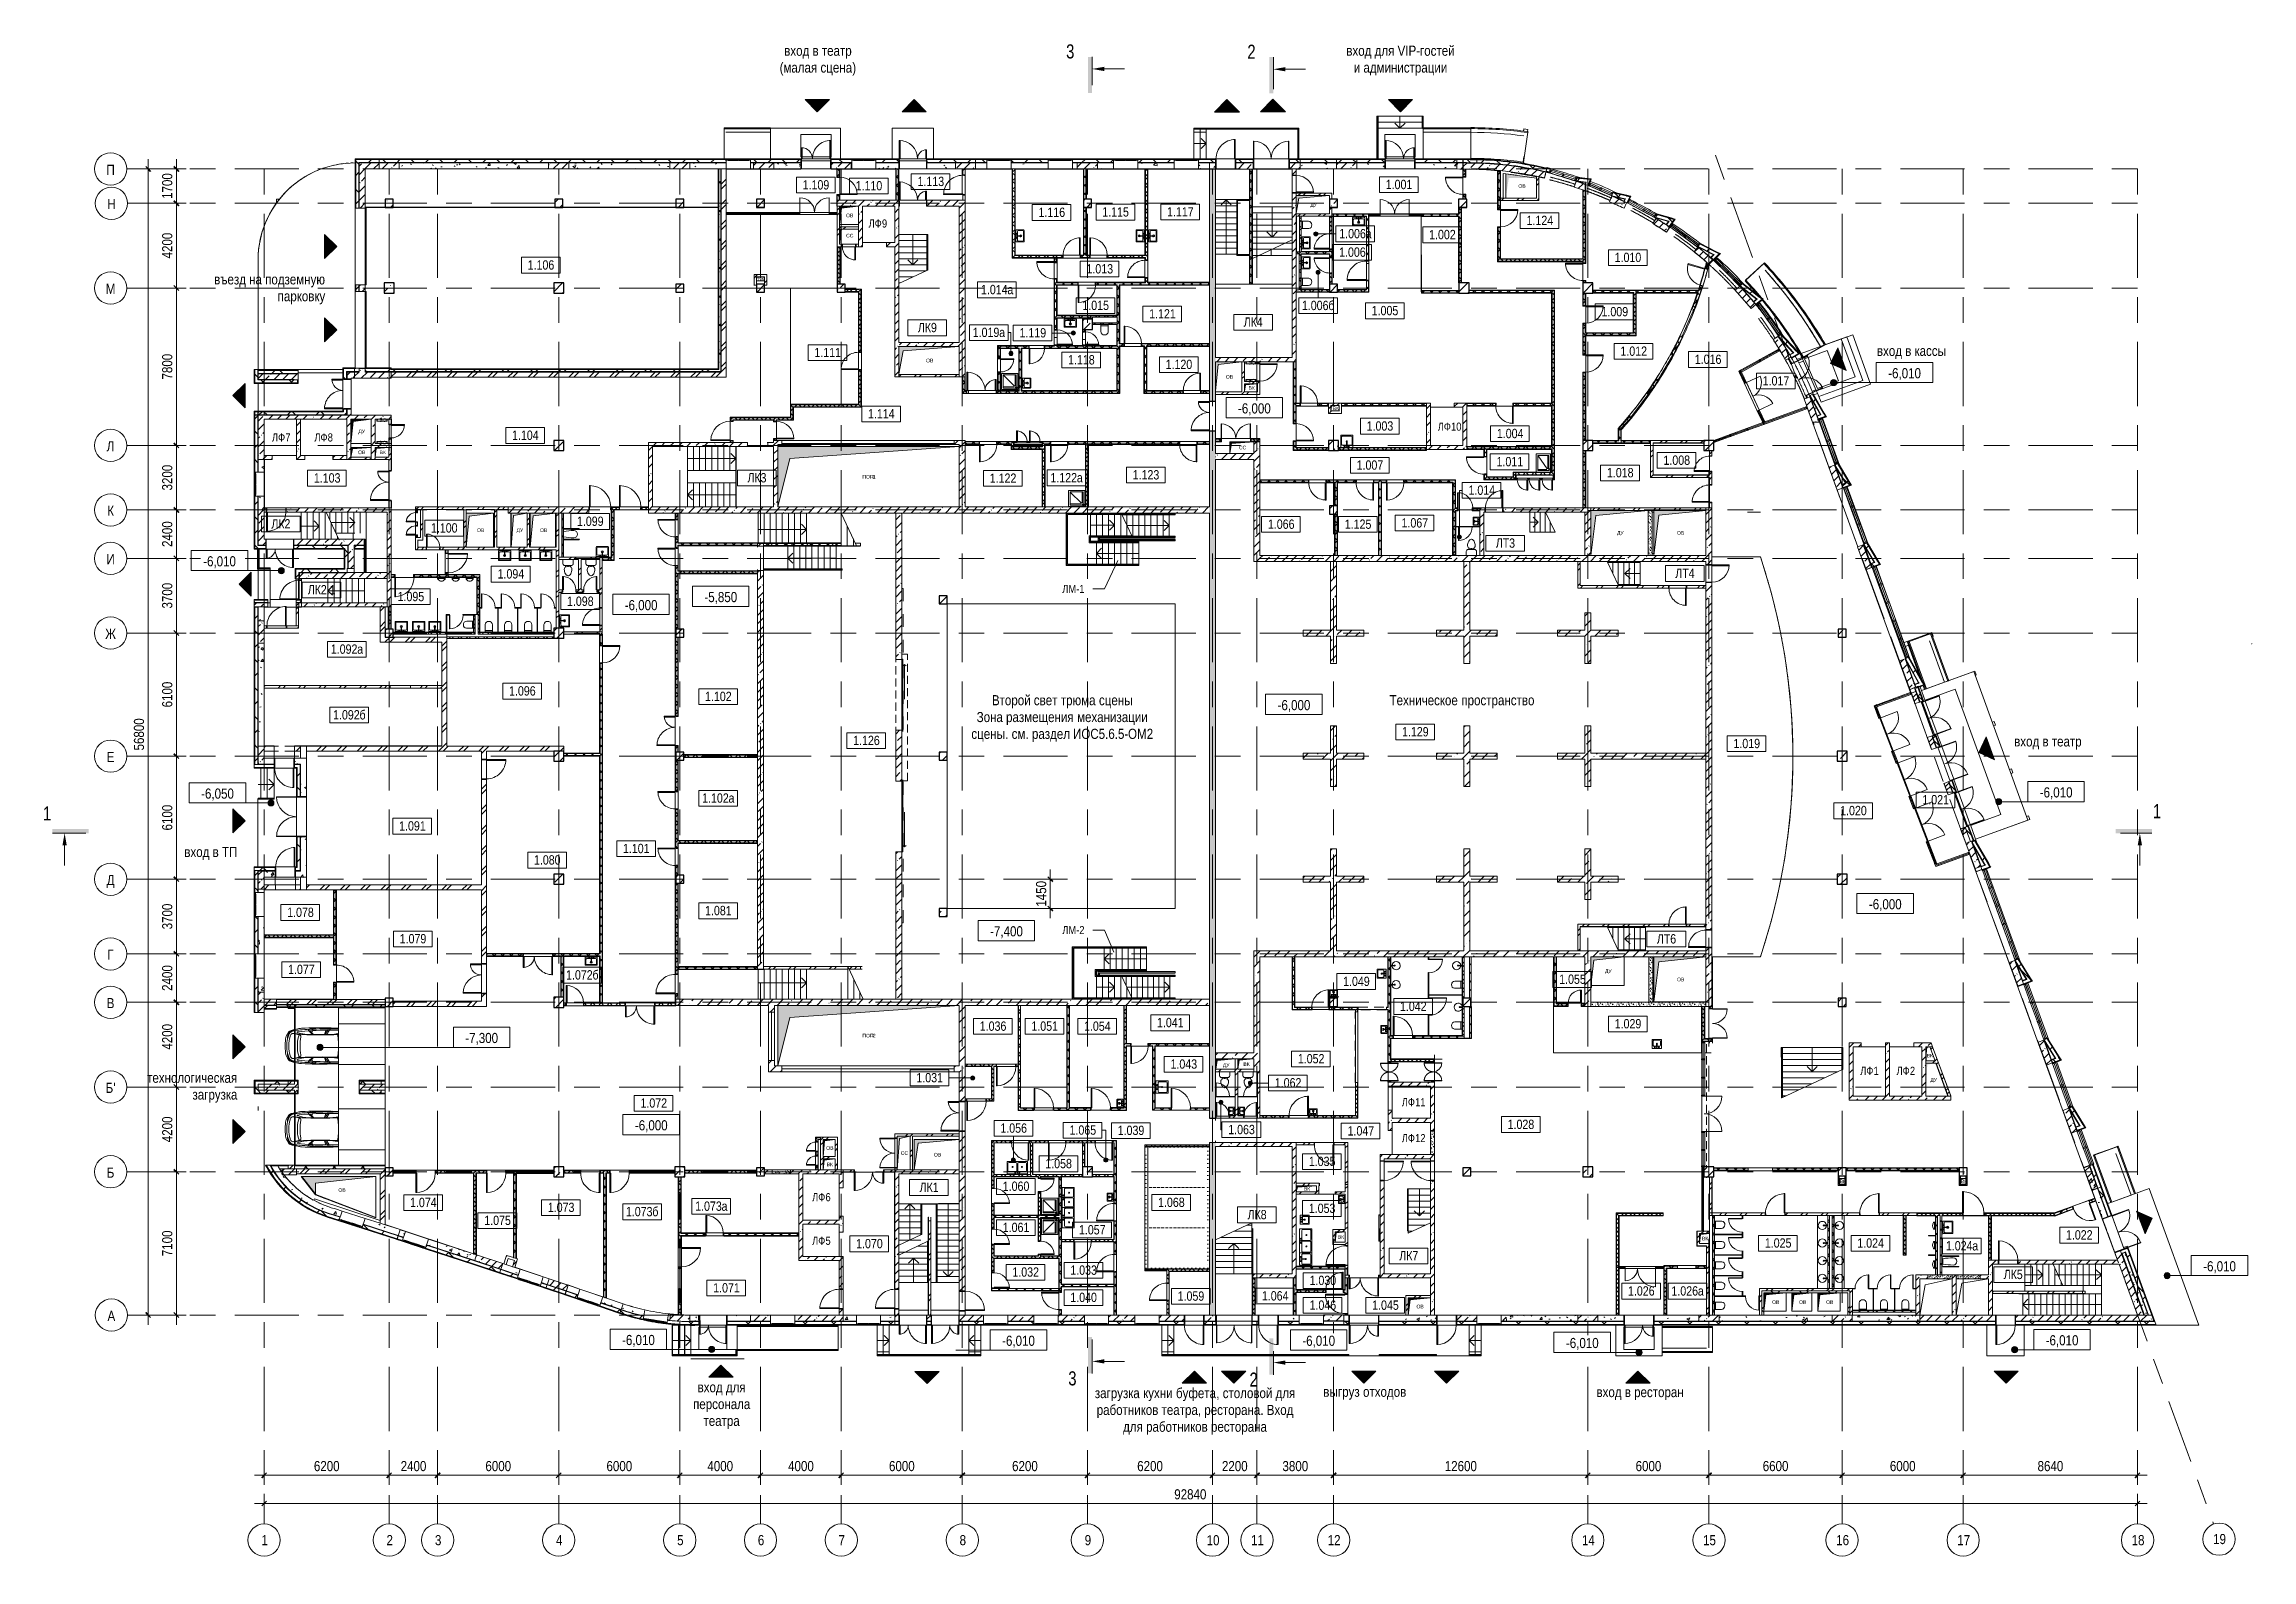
# Model space of a CAD drawing. Header units: millimetres. Extents: x 46431 to 216095, y -43515 to 31605.
# Drawn here: x 46431 to 155837, y -43515 to 31605 of the extents above; entities that cross this region are included whole.
import ezdxf

# ---------------------------------------------------------------- set-up
doc = ezdxf.new("R2010")
doc.units = ezdxf.units.MM
for name, pattern in [('Dash', [2399.999873, 1199.999936, -1199.999936]), ('IMPORT-01 Штриховая _2 мм_', [600, 400, -200]), ('Осевые', [6350, 1270, -952.5, 3175, -952.5]), ('Пунктирная 1мм', [200, 0, -200]), ('Сверху', [793.75, 476.25, -317.5]), ('Штрих', [1270, 635, -635])]:
    doc.linetypes.add(name, pattern=pattern)
for name, color, linetype, lineweight in [('_Разделитель помещений_', 7, 'IMPORT-01 Штриховая _2 мм_', 9), ('Plan Swing', 7, 'Continuous', 9), ('Высотные отметки', 7, 'Continuous', 9), ('Двери', 7, 'Continuous', 9), ('Двери-1', 7, 'Dash', 9), ('Импосты витража', 7, 'Continuous', 9), ('Импосты витража-1', 7, 'Continuous', 18), ('Каркас несущий', 7, 'Continuous', 9), ('Каркас несущий-1', 7, 'Штрих', 9), ('Каркас_Импост', 7, 'Continuous', 9), ('Колонны', 7, 'Continuous', 9), ('Колонны-1', 7, 'Continuous', 25), ('Контуры', 7, 'Continuous', 9), ('Линии подступенков-1', 7, 'Continuous', 9), ('Линии свеса', 7, 'Continuous', 9), ('Линии-1', 7, 'Осевые', 9), ('Линии-3', 7, 'Continuous', 9), ('Марки вырезов', 7, 'Continuous', 9), ('Марки помещений', 7, 'Continuous', 9), ('Невидимые линии-1', 7, 'Штрих', 9), ('Обобщенные модели', 7, 'Continuous', 9), ('Общие ребра', 7, 'Continuous', 9), ('Ограждение', 7, 'Continuous', 9), ('Окна', 7, 'Continuous', 9), ('Окна-1', 7, 'Continuous', 18), ('Окна-3', 7, 'Сверху', 9), ('Оси', 7, 'Continuous', 9), ('Оси-1', 7, 'Continuous', 18), ('Оси-2', 7, 'Осевые', 9), ('Остекление', 7, 'Continuous', 9), ('Пандус', 7, 'Continuous', 9), ('Панель', 7, 'Continuous', 9), ('Парковка', 7, 'Continuous', 9), ('Перекрытия', 7, 'Continuous', 9), ('Поворот плана', 7, 'Continuous', 9), ('Поручни', 7, 'Continuous', 9), ('Размеры', 7, 'Continuous', 9), ('Размеры-200', 7, 'Continuous', 9), ('Разрезы', 7, 'Continuous', 9), ('Сантехнические приборы', 7, 'Continuous', 9), ('Сверху', 7, 'Сверху', 9), ('Специальное оборудование', 7, 'Continuous', 9), ('Средние линии', 7, 'Continuous', 18), ('Стены', 7, 'Continuous', 9), ('Стены-1', 7, 'Continuous', 18), ('Стрелки вверх', 7, 'Continuous', 9), ('Текстовые примечания', 7, 'Continuous', 9), ('Типовые аннотации', 7, 'Continuous', 9), ('Фундамент несущей конструкции', 7, 'Continuous', 9), ('Черная _1 сплошная', 7, 'Continuous', 9), ('Черная _2 сплошная', 7, 'Continuous', 9), ('Черная _3 сплошная', 7, 'Continuous', 18), ('Штриховка разреза-3', 7, 'Continuous', 9), ('Элементы узлов', 7, 'Continuous', 9), ('Элементы узлов-1', 7, 'Continuous', 5)]:
    doc.layers.add(name, color=color, linetype=linetype, lineweight=lineweight)
for name, color, linetype, lineweight, true_color in [('Двери-2', 7, 'Continuous', 9, 0xe2e2e2), ('Двери-3', 7, 'Continuous', 9, 0xaaaaaa), ('Импосты витража-2', 7, 'Continuous', 9, 0x787878), ('Линии-2', 1, 'Continuous', 9, 0xff0000), ('Невидимые линии', 7, 'Штрих', 9, 0xe2e2e2), ('Невидимые линии-2', 7, 'Штрих', 18, 0x00a600), ('Обобщенные модели-1', 7, 'Continuous', 9, 0xffbc79), ('Окна-2', 7, 'Continuous', 9, 0x804000), ('Панель-1', 7, 'Continuous', 9, 0xe2e2e2), ('Пунктир мал', 9, 'Пунктирная 1мм', 9, 0x808080), ('Сантехнические приборы-1', 7, 'Continuous', 9, 0xaaaaaa), ('Штриховка разреза-1', 7, 'Continuous', 5, 0x787878), ('Штриховка разреза-2', 7, 'Continuous', 9, 0x787878), ('Элементы узлов-2', 1, 'Continuous', 9, 0xff0000), ('Элементы узлов-3', 7, 'Continuous', 9, 0x6c6c6c)]:
    doc.layers.add(name, color=color, linetype=linetype, lineweight=lineweight, true_color=true_color)
doc.styles.add('Arial', font='Arial.ttf', dxfattribs={"width": 0.8, "height": 180})
doc.styles.add('Arial Narrow', font='Arial Narrow.ttf', dxfattribs={"height": 500})
doc.styles.add('Arial Narrow_1', font='Arial Narrow.ttf', dxfattribs={"height": 460})
doc.styles.add('Arial Narrow_2', font='Arial Narrow.ttf', dxfattribs={"height": 400})
doc.styles.add('Arial Narrow_3', font='Arial Narrow.ttf', dxfattribs={"height": 2.5})
doc.styles.add('Arial_1', font='Arial.ttf', dxfattribs={"width": 0.75, "height": 700})
doc.dimstyles.new('Диагональ_-_2_5_мм_Arial_narrow', dxfattribs={"dimscale": 304.8, "dimtxt": 511.715487, "dimasz": 0.787402, "dimexe": 1.574803, "dimexo": 0.0625, "dimgap": 0.19685, "dimtad": 1, "dimdec": 0, "dimzin": 0, "dimdsep": 46, "dimtxsty": 'Arial Narrow', "dimblk1": 'OBLIQUE', "dimblk2": 'OBLIQUE', "dimsah": 1, "dimcen": 0.09, "dimdle": 1.574803, "dimazin": 0, "dimtfac": 1, "dimtdec": 4, "dimtix": 1, "dimtmove": 1, "dimatfit": 3, "dimfxl": 1.574803, "dimfxlon": 1, "dimtvp": 1, "dimtolj": 1, "dimtzin": 0, "dimarcsym": 2})
doc.dimstyles.new('Диагональ_-_2_5_мм_Arial_narrow_1', dxfattribs={"dimscale": 304.8, "dimtxt": 511.715487, "dimasz": 0.787402, "dimexe": 1.574803, "dimexo": 0.0625, "dimgap": 0.19685, "dimtad": 1, "dimdec": 0, "dimzin": 0, "dimdsep": 46, "dimtxsty": 'Arial Narrow', "dimblk1": 'OBLIQUE', "dimblk2": 'OBLIQUE', "dimsah": 1, "dimcen": 0.09, "dimdle": 1.574803, "dimazin": 0, "dimtfac": 1, "dimtdec": 4, "dimtix": 1, "dimtmove": 0, "dimatfit": 3, "dimfxl": 1.574803, "dimfxlon": 1, "dimtvp": 1, "dimtolj": 1, "dimtzin": 0, "dimarcsym": 2})
pattern_1 = [(45, (0, 0), (-212.13203, 212.13203), []), (135, (0, 0), (-212.13203, -212.13203), [])]
pattern_2 = [(315, (203.2, 20.32), (507.99965, 0), [7.184, -711.236]), (63.435, (279.4, 76.2), (-0.0009, 508.0002), [11.359, -1124.563]), (90, (121.9, 60.96), (-508, 508), [10.16, -497.84]), (315, (0, 127), (507.99965, 0), [7.184, -711.236]), (270, (330.2, 40.64), (508, -508), [6.706, -501.294]), (270, (213.36, 386.1), (508, -508), [6.706, -501.294]), (45, (284.48, 441.96), (0, 507.99965), [7.184, -711.236]), (90, (182.9, 182.9), (-508, 508), [6.706, -501.294]), (90, (121.9, 259.1), (-508, 508), [6.706, -501.294]), (270, (279.4, 238.76), (508, -508), [6.706, -501.294]), (45, (127, 426.72), (0, 507.99965), [7.184, -711.236]), (45, (20.32, 284.48), (0, 507.99965), [7.184, -711.236]), (270, (10.16, 492.76), (508, -508), [6.706, -501.294]), (315, (335.28, 406.4), (507.99965, 0), [7.184, -711.236]), (90, (477.5, 71.1), (-508, 508), [6.706, -501.294]), (315, (355.6, 137.16), (507.99965, 0), [7.184, -711.236]), (90, (477.5, 264.16), (-508, 508), [10.16, -497.84]), (90, (482.6, 436.9), (-508, 508), [6.706, -501.294]), (90, (375.9, 294.64), (-508, 508), [6.706, -501.294]), (315, (360.68, 497.84), (507.99965, 0), [7.184, -711.236]), (0, (477.5, 497.84), (508, 508), [6.706, -501.294]), (315, (91.44, 508), (507.99965, 0), [7.184, -711.236]), (270, (233.7, 132.1), (508, -508), [6.706, -501.294]), (0, (452.1, 172.7), (508, 508), [6.706, -501.294]), (56.31, (274.32, 5.08), (507.99879, 1016.00085), [18.316, -1813.304]), (315, (284.48, 20.32), (507.99965, 0), [14.368, -704.052]), (194.036, (294.64, 10.16), (-1524.00192, -507.99336), [20.945, -2073.593]), (60.255, (30.48, 45.72), (508.001493, 1015.99859), [40.956, -4054.671]), (293.199, (50.8, 81.28), (508.006508, -1015.996307), [38.688, -3830.124]), (180, (66.04, 45.7), (-508, -508), [35.56, -472.44]), (63.435, (20.32, 213.36), (-0.0009, 508.0002), [22.718, -1113.204]), (315, (30.48, 233.68), (507.99965, 0), [14.368, -704.052]), (206.565, (40.64, 223.52), (-508.00066, -508.0002), [22.718, -1113.204]), (66.801, (386.08, 50.8), (1016.01901, 2539.993042), [38.688, -3830.124]), (296.565, (401.32, 86.36), (508.0002, -508.00066), [34.078, -1101.845]), (189.462, (416.56, 55.88), (-2540.002556, -507.985985), [30.901, -3059.143]), (82.875, (203.2, 248.92), (-0.000517, 507.999884), [40.956, -4054.671]), (315, (208.28, 289.56), (507.99965, 0), [35.921, -682.5]), (206.565, (233.68, 264.16), (-508.00066, -508.0002), [34.078, -1101.845]), (71.565, (375.92, 223.52), (0.00014, 507.99998), [16.064, -1590.373]), (326.31, (381, 238.76), (1016.00085, -507.99879), [18.316, -1813.304]), (194.036, (396.24, 228.6), (-1524.00192, -507.99336), [20.945, -2073.593]), (60.255, (167.64, 472.44), (508.001493, 1015.99859), [40.956, -4054.671]), (288.435, (187.96, 508), (508.0012, -1015.99951), [32.129, -1574.308]), (189.462, (198.12, 477.52), (-2540.002556, -507.985985), [30.901, -3059.143]), (63.435, (40.64, 411.48), (-0.0009, 508.0002), [34.078, -1101.845]), (296.565, (55.88, 441.96), (508.0002, -508.00066), [34.078, -1101.845]), (180, (71.1, 411.5), (-508, -508), [30.48, -477.52]), (56.31, (106.68, 320.04), (507.99879, 1016.00085), [18.316, -1813.304]), (326.31, (116.84, 335.28), (1016.00085, -507.99879), [18.316, -1813.304]), (191.31, (132.08, 325.12), (-2031.99947, -508.00241), [25.903, -2564.399]), (63.435, (279.4, 365.76), (-0.0009, 508.0002), [22.718, -1113.204]), (326.31, (289.56, 386.08), (1016.00085, -507.99879), [18.316, -1813.304]), (201.801, (304.8, 375.92), (-1016.00392, -507.992605), [27.357, -2708.307]), (60.255, (391.16, 416.56), (508.001493, 1015.99859), [40.956, -4054.671]), (288.435, (411.48, 452.12), (508.0012, -1015.99951), [32.129, -1574.308]), (189.462, (421.64, 421.64), (-2540.002556, -507.985985), [30.901, -3059.143]), (56.31, (462.28, 330.2), (507.99879, 1016.00085), [18.316, -1813.304]), (315, (472.44, 345.44), (507.99965, 0), [14.368, -704.052]), (194.036, (482.6, 335.28), (-1524.00192, -507.99336), [20.945, -2073.593])]
pattern_3 = [(45, (0, 0), (-502.8943, 502.8943), []), (45, (0, 762), (-502.8943, 502.8943), [])]
pattern_4 = [(45, (0, 0), (-424.264, 424.264), [600, -100, 20, -100]), (45, (0, 424), (-424.264, 424.264), [])]
pattern_5 = [(0, (0, 0), (812.8, 203.2), [67.056, -542.544, 67.056, -542.544, -3251.2]), (0, (0, 0), (812.8, 203.2), [-1219.2, 67.056, -1152.144, 67.056, -542.544, -1422.4]), (0, (0, 0), (812.8, 203.2), [-3048, 67.056, -339.344, 67.056, -948.944]), (120, (304.8, 101.6), (-582.37636, 602.30545), [67.056, -542.544, 67.056, -542.544, -3251.2]), (120, (304.8, 101.6), (-582.37636, 602.30545), [-1219.2, 67.056, -1152.144, 67.056, -542.544, -1422.4]), (120, (304.8, 101.6), (-582.37636, 602.30545), [-3048, 67.056, -339.344, 67.056, -948.944]), (240, (406.4, 508), (-230.42364, -805.50545), [67.056, -542.544, 67.056, -542.544, -3251.2]), (240, (406.4, 508), (-230.42364, -805.50545), [-1219.2, 67.056, -1152.144, 67.056, -542.544, -1422.4]), (240, (406.4, 508), (-230.42364, -805.50545), [-3048, 67.056, -339.344, 67.056, -948.944])]
pattern_6 = [(45, (0, 0), (-707.107, 707.107), []), (135, (0, 0), (-707.107, -707.107), [])]
pattern_7 = [(50, (0, 0), (1457.472, -127.512), [152.4, -1676.4]), (355, (0, 0), (-281.942, 1528.454), [121.92, -1341.12]), (100.451, (121.5, -10.6), (1175.541, 1400.933), [129.52, -1424.721]), (46.184, (0, 406.4), (2168.632, -336.342), [228.6, -2514.6]), (96.636, (180.7, 378.4), (1899.22, 1979.42), [194.28, -2137.08]), (351.184, (0, 406.4), (1899.24, 1979.402), [182.88, -2011.68]), (21, (203.2, 304.8), (1212.915, -818.1215), [152.4, -1676.4]), (326, (203.2, 304.8), (494.417, 1473.504), [121.92, -1341.12]), (71.451, (304.3, 236.6), (1707.337, 655.37), [129.52, -1424.721]), (37.5, (0, 0), (24.7094, 676.4402), [67.056, -1257.808, 67.056, -1294.384, -1346.2]), (37.5, (0, 0), (24.7094, 676.4402), [-2686.304, 67.056, -1279.144]), (7.5, (0, 0), (534.5577, 801.4443), [67.056, -709.168, 67.056, -1227.328, -513.08]), (7.5, (0, 0), (534.5577, 801.4443), [-2070.608, 67.056, -446.024]), (327.5, (-453.14, 0), (1084.7275, -45.8312), [67.056, -440.944, 67.056, -1517.904, -2103.12]), (327.5, (-453.14, 0), (1084.7275, -45.8312), [-2092.96, 67.056, -2036.064]), (317.5, (-656.3, 0), (1185.0347, 203.4135), [67.056, -593.344, 67.056, -985.52, -1493.52]), (317.5, (-656.3, 0), (1185.0347, 203.4135), [-1712.976, 67.056, -1426.464])]
pattern_8 = [(45, (0, 0), (-493.914, 493.914), []), (45, (493.9, 0), (-493.914, 493.914), [873.125, -174.625, 6.706, -167.919])]
pattern_9 = [(45, (0, -6100), (-493.914, 493.914), []), (45, (493.9, -6100), (-493.914, 493.914), [873.125, -174.625, 6.706, -167.919])]
pattern_10 = [(45, (0, -12200), (-493.914, 493.914), []), (45, (493.9, -12200), (-493.914, 493.914), [873.125, -174.625, 6.706, -167.919])]
pattern_11 = [(236.31, (-93261.58, 32008.76), (-533.399, -1066.80005), [201.168, -1722.033]), (236.31, (-93250.92, 31976.75), (-533.399, -1066.80005), [201.168, -1722.033]), (236.31, (-93314.92, 31976.75), (-533.399, -1066.80005), [201.168, -1722.033])]
pattern_12 = [(135, (-93581.62, 31635.38), (-282.8427, -282.8427), [])]
pattern_13 = [(236.31, (-95761.58, 32008.76), (-533.399, -1066.80005), [201.168, -1722.033]), (236.31, (-95750.92, 31976.75), (-533.399, -1066.80005), [201.168, -1722.033]), (236.31, (-95814.92, 31976.75), (-533.399, -1066.80005), [201.168, -1722.033])]
pattern_14 = [(236.31, (-98261.58, 32008.76), (-533.399, -1066.80005), [201.168, -1722.033]), (236.31, (-98250.92, 31976.75), (-533.399, -1066.80005), [201.168, -1722.033]), (236.31, (-98314.92, 31976.75), (-533.399, -1066.80005), [201.168, -1722.033])]
pattern_15 = [(135, (-98581.62, 31635.38), (-282.8427, -282.8427), [])]
pattern_16 = [(236.31, (-100761.58, 32008.76), (-533.399, -1066.80005), [201.168, -1722.033]), (236.31, (-100750.92, 31976.75), (-533.399, -1066.80005), [201.168, -1722.033]), (236.31, (-100814.92, 31976.75), (-533.399, -1066.80005), [201.168, -1722.033])]

msp = doc.modelspace()

# ---------------------------------------------------------------- texts
at = {"layer": 'Марки помещений', "char_height": 460, "attachment_point": 1, "style": 'Arial Narrow_1'}
for s, insert, width in [('1.109', (84019.6, 24863.1), 1587.341), ('1.110', (86646.4, 24819), 1587.341), ('1.113', (89713.2, 25031.7), 1587.341), ('1.001', (112915.3, 24880.4), 1587.341), ('1.116', (95707, 23502.9), 1587.341), ('1.115', (98868.7, 23520.9), 1587.341), ('1.117', (102078.4, 23523.4), 1587.341), ('1.124', (119893.4, 23100.2), 1587.341), ('1.006', (110611.3, 22444.1), 1587.341), ('\\fArial Narrow|b0|i0|c204|p34|;а', (111921, 22444.1), 352.742), ('1.002', (115065.7, 22398.2), 1587.341), ('1.106', (70391.7, 20891.1), 1587.341), ('1.006', (110605.5, 21526.6), 1587.341), ('1.010', (124259.8, 21265.8), 1587.341), ('1.013', (98084.5, 20700.9), 1587.341), ('1.014', (92857.2, 19671.9), 1587.341), ('\\fArial Narrow|b0|i0|c204|p34|;а', (94166.9, 19671.9), 352.742), ('1.015', (97881.3, 18889.4), 1587.341), ('1.006', (108761, 18885.2), 1587.341), ('\\fArial Narrow|b0|i0|c204|p34|;б', (110070.7, 18885.2), 368.776), ('1.005', (112219, 18629.4), 1587.341), ('ЛК', (89730.5, 17789.5), 785.654), ('\\fArial Narrow|b0|i0|c204|p34|;9', (90378.7, 17789.5), 352.742), ('1.019', (92448.5, 17550.9), 1587.341), ('1.119', (94768.3, 17530.1), 1587.341), ('1.121', (101191.7, 18468.2), 1587.341), ('ЛК', (105876.9, 18059.2), 785.654), ('\\fArial Narrow|b0|i0|c204|p34|;4', (106525.1, 18059.2), 352.742), ('1.009', (123608.7, 18576.9), 1587.341), ('1.111', (84602.4, 16552.1), 1587.341), ('\\fArial Narrow|b0|i0|c204|p34|;а', (93758.2, 17550.9), 352.742), ('1.012', (124546.3, 16619), 1587.341), ('1.118', (97172.3, 16190.7), 1587.341), ('1.120', (102007.8, 15964.6), 1587.341), ('1.016', (128231.1, 16217.1), 1587.341), ('1.017', (131595.9, 15148.5), 1587.341), ('1.114', (87258.3, 13514.1), 1587.341), ('1.104', (69617.7, 12453.1), 1587.341), ('1.003', (111969.5, 12910.9), 1587.341), ('1.004', (118422.1, 12537.7), 1587.341), ('1.007', (111472.3, 10973.9), 1587.341), ('1.011', (118406.6, 11144.8), 1587.341), ('1.008', (126678.9, 11214.8), 1587.341), ('1.103', (59798.1, 10336.8), 1587.341), ('ЛК', (81284.9, 10344.9), 785.654), ('\\fArial Narrow|b0|i0|c204|p34|;3', (81933.1, 10344.9), 352.742), ('1.122', (93292.1, 10323.6), 1587.341), ('1.122', (96298.3, 10350.1), 1587.341), ('\\fArial Narrow|b0|i0|c204|p34|;а', (97608, 10350.1), 352.742), ('1.123', (100375.1, 10491.4), 1587.341), ('1.018', (123877, 10596.5), 1587.341), ('1.014', (117017.1, 9731.5), 1587.341), ('ЛК', (57691.6, 8060.7), 785.654), ('\\fArial Narrow|b0|i0|c204|p34|;2', (58339.8, 8060.7), 352.742), ('1.100', (65599.6, 7858.9), 1587.341), ('1.099', (72836, 8189.5), 1587.341), ('1.066', (107076, 8044.7), 1587.341), ('1.125', (110885.7, 8044.7), 1587.341), ('1.067', (113698.1, 8110.2), 1587.341), ('ЛТ', (118368.4, 7107.5), 801.687), ('\\fArial Narrow|b0|i0|c204|p34|;3', (119029.8, 7107.5), 352.742), ('1.094', (68901.8, 5581.3), 1587.341), ('ЛТ', (127265.5, 5612.1), 801.687), ('\\fArial Narrow|b0|i0|c204|p34|;4', (127926.9, 5612.1), 352.742), ('ЛК', (59494.7, 4798.5), 785.654), ('2.1', (60143, 4798.5), 881.856), ('1.095', (63946.3, 4458.7), 1587.341), ('1.098', (72341.9, 4226.2), 1587.341), ('1.092', (60637.4, 1852.7), 1587.341), ('\\fArial Narrow|b0|i0|c204|p34|;а', (61947.1, 1852.7), 352.742), ('1.096', (69469.9, -218.6), 1587.341), ('1.102', (79181.4, -492.4), 1587.341), ('1.092', (60749.9, -1403.6), 1587.341), ('\\fArial Narrow|b0|i0|c204|p34|;б', (62059.6, -1403.6), 368.776), ('1.126', (86522.5, -2673), 1587.341), ('1.129', (113722.6, -2242.9), 1587.341), ('1.019', (130147.9, -2825.1), 1587.341), ('1.102', (79038.8, -5529.8), 1587.341), ('\\fArial Narrow|b0|i0|c204|p34|;а', (80348.5, -5529.8), 352.742), ('1.020', (135434.9, -6149.8), 1587.341), ('1.021', (139511, -5609.7), 1587.341), ('1.091', (64022.9, -6910.5), 1587.341), ('1.080', (70704.3, -8596.1), 1587.341), ('1.101', (75114, -8029.4), 1587.341), ('1.078', (58474.5, -11192.4), 1587.341), ('1.081', (79183.8, -11105.9), 1587.341), ('1.079', (64050.2, -12499.4), 1587.341), ('ЛТ', (126352.2, -12508.1), 801.687), ('\\fArial Narrow|b0|i0|c204|p34|;6', (127013.7, -12508.1), 352.742), ('1.077', (58520, -14021.2), 1587.341), ('1.072', (72296, -14293.3), 1587.341), ('\\fArial Narrow|b0|i0|c204|p34|;б', (73605.7, -14293.3), 368.776), ('1.049', (110803.8, -14612.1), 1587.341), ('1.055', (121511.6, -14507.5), 1587.341), ('1.042', (113619.5, -15851.1), 1587.341), ('1.036', (92796.9, -16832.6), 1587.341), ('1.051', (95355.6, -16832.6), 1587.341), ('1.054', (97963.7, -16835.1), 1587.341), ('1.041', (101580.6, -16655.6), 1587.341), ('1.029', (124262.2, -16713.8), 1587.341), ('1.052', (108560, -18446.9), 1587.341), ('1.031', (89655.5, -19386.8), 1587.341), ('1.043', (102249.6, -18712.5), 1587.341), ('1.062', (107418.6, -19641.8), 1587.341), ('1.072', (75983.3, -20642.6), 1587.341), ('1.056', (93817.9, -21886.9), 1587.341), ('1.028', (118955.4, -21699.8), 1587.341), ('1.065', (97245.5, -21984.7), 1587.341), ('1.039', (99632.7, -21998.2), 1587.341), ('1.063', (105111, -21957.9), 1587.341), ('1.047', (111024.2, -22024), 1587.341), ('1.058', (96044.8, -23645.1), 1587.341), ('1.035', (109105, -23536.8), 1587.341), ('ЛК', (89816.1, -24818.8), 785.654), ('\\fArial Narrow|b0|i0|c204|p34|;1', (90464.3, -24818.8), 352.742), ('1.060', (93936.3, -24768), 1587.341), ('1.074', (64563.2, -25571.8), 1587.341), ('1.073', (71391.4, -25814.3), 1587.341), ('1.073', (75260.2, -26024.9), 1587.341), ('\\fArial Narrow|b0|i0|c204|p34|;б', (76569.9, -26024.9), 368.776), ('1.073', (78693.4, -25754.6), 1587.341), ('\\fArial Narrow|b0|i0|c204|p34|;а', (80003.1, -25754.6), 352.742), ('1.068', (101633.4, -25564), 1587.341), ('ЛК', (106071.5, -26174.6), 785.654), ('\\fArial Narrow|b0|i0|c204|p34|;8', (106719.8, -26174.6), 352.742), ('1.053', (109104, -25861), 1587.341), ('1.075', (68241.8, -26459.3), 1587.341), ('1.061', (93936.3, -26807.4), 1587.341), ('1.057', (97711.5, -26925.1), 1587.341), ('1.022', (146625.2, -27179), 1587.341), ('1.070', (86670.2, -27611.2), 1587.341), ('ЛК', (113588.3, -28211.6), 785.654), ('\\fArial Narrow|b0|i0|c204|p34|;7', (114236.5, -28211.6), 352.742), ('1.025', (131702.8, -27581), 1587.341), ('1.024', (136286.3, -27581), 1587.341), ('1.024', (140674.6, -27720), 1587.341), ('\\fArial Narrow|b0|i0|c204|p34|;а', (141984.3, -27720), 352.742), ('1.032', (94412.8, -29020.7), 1587.341), ('1.033', (97283.5, -28925.9), 1587.341), ('1.030', (109140.2, -29434.9), 1587.341), ('1.030', (109140.2, -29434.9), 1587.341), ('ЛК', (143540.8, -29138.8), 785.654), ('\\fArial Narrow|b0|i0|c204|p34|;5', (144189, -29138.8), 352.742), ('1.071', (79586.1, -29803.2), 1587.341), ('1.040', (97283.5, -30277.1), 1587.341), ('1.059', (102602.8, -30212.4), 1587.341), ('1.064', (106778.2, -30199.4), 1587.341), ('1.026', (124921, -29956.9), 1587.341), ('1.026', (127073.9, -29956.9), 1587.341), ('\\fArial Narrow|b0|i0|c204|p34|;а', (128383.5, -29956.9), 352.742), ('1.046', (109140.2, -30661), 1587.341), ('1.045', (112242.6, -30661), 1587.341)]:
    msp.add_mtext(s, dxfattribs=dict(at, insert=insert, width=width))
at = {"layer": 'Оси', "char_height": 500, "attachment_point": 1, "style": 'Arial Narrow'}
for s, insert, width in [('\\fArial Narrow|b0|i0|c204|p34|;П', (49518.9, 25627.7), 497.046), ('\\fArial Narrow|b0|i0|c204|p34|;Н', (49557.4, 23927.7), 497.046), ('\\fArial Narrow|b0|i0|c204|p34|;М', (49485.9, 19727.7), 577.215), ('\\fArial Narrow|b0|i0|c204|p34|;Л', (49531.9, 11927.7), 464.979), ('\\fArial Narrow|b0|i0|c204|p34|;К', (49558.9, 8727.7), 400.844), ('\\fArial Narrow|b0|i0|c204|p34|;И', (49518.9, 6327.7), 497.046), ('\\fArial Narrow|b0|i0|c204|p34|;Ж', (49459.9, 2627.7), 641.35), ('\\fArial Narrow|b0|i0|c204|p34|;Е', (49531.9, -3472.3), 464.979), ('\\fArial Narrow|b0|i0|c204|p34|;Д', (49531.9, -9572.3), 464.979), ('\\fArial Narrow|b0|i0|c204|p34|;Г', (49571.9, -13272.3), 368.776), ('\\fArial Narrow|b0|i0|c204|p34|;В', (49531.9, -15672.3), 464.979), ('\\fArial Narrow|b0|i0|c204|p34|;Б', (49478.9, -19872.3), 464.979), ("\\fArial Narrow|b0|i0|c204|p34|;'", (49862.6, -19872.3), 128.27), ('\\fArial Narrow|b0|i0|c204|p34|;Б', (49531.9, -24072.3), 464.979), ('\\fArial Narrow|b0|i0|c204|p34|;А', (49570.4, -31172.3), 464.979), ('\\fArial Narrow|b0|i0|c204|p34|;1', (57198.4, -42287.8), 384.81), ('\\fArial Narrow|b0|i0|c204|p34|;2', (63398.4, -42287.8), 384.81), ('\\fArial Narrow|b0|i0|c204|p34|;3', (65798.4, -42287.8), 384.81), ('\\fArial Narrow|b0|i0|c204|p34|;4', (71798.4, -42287.8), 384.81), ('\\fArial Narrow|b0|i0|c204|p34|;5', (77798.4, -42287.8), 384.81), ('\\fArial Narrow|b0|i0|c204|p34|;6', (81798.4, -42287.8), 384.81), ('\\fArial Narrow|b0|i0|c204|p34|;7', (85798.4, -42287.8), 384.81), ('\\fArial Narrow|b0|i0|c204|p34|;8', (91798.4, -42287.8), 384.81), ('\\fArial Narrow|b0|i0|c204|p34|;9', (97998.4, -42287.8), 384.81), ('10', (104039.4, -42291.7), 769.62), ('11', (106239.4, -42287.8), 769.62), ('12', (110039.4, -42287.8), 769.62), ('14', (122639.4, -42291.7), 769.62), ('15', (128639.4, -42287.8), 769.62), ('16', (135239.4, -42287.8), 769.62), ('17', (141239.4, -42287.8), 769.62), ('18', (149879.4, -42287.8), 769.62), ('19', (153918.7, -42232.8), 769.62)]:
    msp.add_mtext(s, dxfattribs=dict(at, insert=insert, width=width))
at = {"layer": 'Разрезы', "char_height": 700, "width": 505.063, "attachment_point": 1, "style": 'Arial_1'}
for s, insert in [('\\fArial|b0|i0|c204|p34|;\\W.75;3', (97077.6, 31594.1)), ('\\fArial|b0|i0|c204|p34|;\\W.75;2', (106057.3, 31579)), ('\\fArial|b0|i0|c204|p34|;\\W.75;1', (46375.3, -6169.4)), ('\\fArial|b0|i0|c204|p34|;\\W.75;1', (150928.9, -6062.4)), ('\\fArial|b0|i0|c204|p34|;\\W.75;3', (97184.6, -34170.9)), ('\\fArial|b0|i0|c204|p34|;\\W.75;2', (106164.2, -34231.9))]:
    msp.add_mtext(s, dxfattribs=dict(at, insert=insert))
at = {"layer": 'Текстовые примечания', "attachment_point": 1}
for s, insert, char_height, width, style in [('\\fArial Narrow|b0|i0|c204|p34|;(', (82880.5, 30696), 500, 224.473, 'Arial Narrow'), ('вход', (83105.4, 31529.5), 500, 1507.172, 'Arial Narrow'), ('\\fArial Narrow|b0|i0|c204|p34|; ', (84349, 31529.5), 500, 192.405, 'Arial Narrow'), ('\\fArial Narrow|b0|i0|c204|p34|;в', (84507.7, 31529.5), 500, 368.776, 'Arial Narrow'), ('\\fArial Narrow|b0|i0|c204|p34|; ', (84745.9, 30696), 500, 192.405, 'Arial Narrow'), ('\\fArial Narrow|b0|i0|c204|p34|; ', (84812, 31529.5), 500, 192.405, 'Arial Narrow'), ('театр', (84970.8, 31529.5), 500, 1795.78, 'Arial Narrow'), ('\\fArial Narrow|b0|i0|c204|p34|; ', (86452.4, 31529.5), 500, 192.405, 'Arial Narrow'), ('\\fArial Narrow|b0|i0|c204|p34|;)', (86478.9, 30696), 500, 224.473, 'Arial Narrow'), ('вход', (110962.2, 31529.5), 500, 1507.172, 'Arial Narrow'), ('\\fArial Narrow|b0|i0|c204|p34|; ', (111650.1, 30696), 500, 192.405, 'Arial Narrow'), ('\\fArial Narrow|b0|i0|c204|p34|; ', (112205.8, 31529.5), 500, 192.405, 'Arial Narrow'), ('для', (112364.5, 31529.5), 500, 1186.497, 'Arial Narrow'), (' VIP-', (113343.5, 31529.5), 500, 1539.24, 'Arial Narrow'), ('гостей', (114613.5, 31529.5), 500, 2084.387, 'Arial Narrow'), ('малая', (83065.8, 30696), 500, 2036.286, 'Arial Narrow'), ('сцена', (84904.6, 30696), 500, 1908.016, 'Arial Narrow'), ('\\fArial Narrow|b0|i0|c204|p34|;и', (111332.6, 30696), 500, 384.81, 'Arial Narrow'), ('администрации', (111808.9, 30696), 500, 5034.597, 'Arial Narrow'), ('ЛФ', (87289.1, 22917), 400, 801.687, 'Arial Narrow_2'), ('\\fArial Narrow|b0|i0|c204|p34|;9', (87950.6, 22917), 400, 320.675, 'Arial Narrow_2'), ('въезд', (54854.4, 20197.2), 500, 1908.016, 'Arial Narrow'), ('\\fArial Narrow|b0|i0|c204|p34|; ', (56428.6, 20197.2), 500, 192.405, 'Arial Narrow'), ('на', (56587.4, 20197.2), 500, 769.62, 'Arial Narrow'), ('\\fArial Narrow|b0|i0|c204|p34|; ', (57222.4, 20197.2), 500, 192.405, 'Arial Narrow'), ('подземную', (57381.1, 20197.2), 500, 3623.628, 'Arial Narrow'), ('парковку', (58002.9, 19363.8), 500, 2870.041, 'Arial Narrow'), ('вход', (137256.9, 16652.3), 500, 1507.172, 'Arial Narrow'), ('\\fArial Narrow|b0|i0|c204|p34|; ', (138500.4, 16652.3), 500, 192.405, 'Arial Narrow'), ('\\fArial Narrow|b0|i0|c204|p34|;в', (138659.2, 16652.3), 500, 368.776, 'Arial Narrow'), ('\\fArial Narrow|b0|i0|c204|p34|; ', (138963.5, 16652.3), 500, 192.405, 'Arial Narrow'), ('кассы', (139122.2, 16652.3), 500, 1908.016, 'Arial Narrow'), ('ЛФ', (57723.1, 12314.1), 400, 801.687, 'Arial Narrow_2'), ('\\fArial Narrow|b0|i0|c204|p34|;7', (58384.6, 12314.1), 400, 320.675, 'Arial Narrow_2'), ('ЛФ', (59823.1, 12314.1), 400, 801.687, 'Arial Narrow_2'), ('\\fArial Narrow|b0|i0|c204|p34|;8', (60484.6, 12314.1), 400, 320.675, 'Arial Narrow_2'), ('ЛФ', (115494.2, 12847.6), 400, 801.687, 'Arial Narrow_2'), ('10', (116155.7, 12847.6), 400, 641.35, 'Arial Narrow_2'), ('ЛМ', (96889.9, 4806.5), 400, 833.755, 'Arial Narrow_2'), ('-1', (97577.8, 4806.5), 400, 513.08, 'Arial Narrow_2'), ('3.', (155652.3, 1965.4), 2.5, 4.89, 'Arial Narrow_3'), ('4.', (155652.3, 1961.2), 2.5, 4.89, 'Arial Narrow_3'), ('5.', (155652.3, 1957.1), 2.5, 4.89, 'Arial Narrow_3'), ('1.', (155652.3, 1977.9), 2.5, 4.89, 'Arial Narrow_3'), ('2.', (155652.3, 1973.7), 2.5, 4.89, 'Arial Narrow_3'), ('6.', (155652.3, 1952.9), 2.5, 4.89, 'Arial Narrow_3'), ('Устройство', (155656.4, 1973.7), 2.5, 18.519, 'Arial Narrow_3'), ('Состав', (155656.4, 1977.9), 2.5, 11.544, 'Arial Narrow_3'), ('Спецификацию', (155656.4, 1961.2), 2.5, 25.093, 'Arial Narrow_3'), ('Спецификации', (155656.4, 1952.9), 2.5, 24.371, 'Arial Narrow_3'), ('коммуникаций', (155656.4, 1969.6), 2.5, 23.169, 'Arial Narrow_3'), ('Разрезы', (155656.4, 1965.4), 2.5, 13.869, 'Arial Narrow_3'), ('Ведомость', (155656.4, 1957.1), 2.5, 17.717, 'Arial Narrow_3'), ('\\fArial Narrow|b0|i0|c204|p34|; ', (155665.9, 1977.9), 2.5, 0.962, 'Arial Narrow_3'), ('полов', (155666.7, 1977.9), 2.5, 9.62, 'Arial Narrow_3'), ('\\fArial Narrow|b0|i0|c204|p34|; ', (155667.8, 1965.4), 2.5, 0.962, 'Arial Narrow_3'), ('по', (155668.6, 1965.4), 2.5, 3.848, 'Arial Narrow_3'), ('\\fArial Narrow|b0|i0|c204|p34|; ', (155671, 1957.1), 2.5, 0.962, 'Arial Narrow_3'), ('\\fArial Narrow|b0|i0|c204|p34|; ', (155671.6, 1973.7), 2.5, 0.962, 'Arial Narrow_3'), ('\\fArial Narrow|b0|i0|c204|p34|; ', (155671.8, 1965.4), 2.5, 0.962, 'Arial Narrow_3'), ('лотков', (155671.8, 1957.1), 2.5, 10.823, 'Arial Narrow_3'), ('полов', (155672.4, 1973.7), 2.5, 9.62, 'Arial Narrow_3'), ('зданию', (155672.6, 1965.4), 2.5, 12.025, 'Arial Narrow_3'), ('\\fArial Narrow|b0|i0|c204|p34|; ', (155674.6, 1977.9), 2.5, 0.962, 'Arial Narrow_3'), ('смотреть', (155675.4, 1977.9), 2.5, 14.992, 'Arial Narrow_3'), ('\\fArial Narrow|b0|i0|c204|p34|;.', (155675.5, 1969.6), 2.5, 0.962, 'Arial Narrow_3'), ('\\fArial Narrow|b0|i0|c204|p34|; ', (155676.5, 1952.9), 2.5, 0.962, 'Arial Narrow_3'), ('\\fArial Narrow|b0|i0|c204|p34|; ', (155677.1, 1961.2), 2.5, 0.962, 'Arial Narrow_3'), ('дверей', (155677.3, 1952.9), 2.5, 11.544, 'Arial Narrow_3'), ('витражей', (155677.9, 1961.2), 2.5, 15.392, 'Arial Narrow_3'), ('\\fArial Narrow|b0|i0|c204|p34|; ', (155680.4, 1973.7), 2.5, 0.962, 'Arial Narrow_3'), (', ', (155680.7, 1957.1), 2.5, 1.924, 'Arial Narrow_3'), ('\\fArial Narrow|b0|i0|c204|p34|;в', (155681.2, 1973.7), 2.5, 1.844, 'Arial Narrow_3'), ('\\fArial Narrow|b0|i0|c204|p34|; ', (155682.5, 1965.4), 2.5, 0.962, 'Arial Narrow_3'), ('решеток', (155682.3, 1957.1), 2.5, 13.629, 'Arial Narrow_3'), ('\\fArial Narrow|b0|i0|c204|p34|; ', (155682.7, 1973.7), 2.5, 0.962, 'Arial Narrow_3'), ('см', (155683.3, 1965.4), 2.5, 4.169, 'Arial Narrow_3'), ('мокрых', (155683.5, 1973.7), 2.5, 12.105, 'Arial Narrow_3'), ('. ', (155686.7, 1965.4), 2.5, 1.924, 'Arial Narrow_3'), (', ', (155686.8, 1952.9), 2.5, 1.924, 'Arial Narrow_3'), ('\\fArial Narrow|b0|i0|c204|p34|; ', (155687.8, 1977.9), 2.5, 0.962, 'Arial Narrow_3'), ('\\fArial Narrow|b0|i0|c204|p34|;л', (155688.3, 1965.4), 2.5, 2.004, 'Arial Narrow_3'), ('ограждений', (155688.4, 1952.9), 2.5, 19.08, 'Arial Narrow_3'), ('на', (155688.6, 1977.9), 2.5, 3.848, 'Arial Narrow_3'), ('. 11-13.', (155690, 1965.4), 2.5, 11.705, 'Arial Narrow_3'), ('\\fArial Narrow|b0|i0|c204|p34|; ', (155690.6, 1961.2), 2.5, 0.962, 'Arial Narrow_3'), ('\\fArial Narrow|b0|i0|c204|p34|;и', (155691.3, 1961.2), 2.5, 1.924, 'Arial Narrow_3'), ('\\fArial Narrow|b0|i0|c204|p34|; ', (155691.7, 1977.9), 2.5, 0.962, 'Arial Narrow_3'), ('листе', (155692.5, 1977.9), 2.5, 9.219, 'Arial Narrow_3'), ('\\fArial Narrow|b0|i0|c204|p34|; ', (155692.9, 1961.2), 2.5, 0.962, 'Arial Narrow_3'), ('\\fArial Narrow|b0|i0|c204|p34|; ', (155693.5, 1973.7), 2.5, 0.962, 'Arial Narrow_3'), ('\\fArial Narrow|b0|i0|c204|p34|; ', (155693.5, 1957.1), 2.5, 0.962, 'Arial Narrow_3'), ('стеклянных', (155693.7, 1961.2), 2.5, 18.92, 'Arial Narrow_3'), ('зонах', (155694.3, 1973.7), 2.5, 9.139, 'Arial Narrow_3'), ('смотри', (155694.3, 1957.1), 2.5, 11.544, 'Arial Narrow_3'), (' 00 ', (155700.1, 1977.9), 2.5, 5.772, 'Arial Narrow_3'), (' (', (155701.8, 1973.7), 2.5, 2.084, 'Arial Narrow_3'), ('санузлах', (155703.5, 1973.7), 2.5, 14.671, 'Arial Narrow_3'), ('\\fArial Narrow|b0|i0|c204|p34|; ', (155703.9, 1957.1), 2.5, 0.962, 'Arial Narrow_3'), ('\\fArial Narrow|b0|i0|c204|p34|; ', (155704.1, 1952.9), 2.5, 0.962, 'Arial Narrow_3'), ('альбом', (155704.6, 1957.1), 2.5, 12.105, 'Arial Narrow_3'), ('данного', (155704.9, 1977.9), 2.5, 12.907, 'Arial Narrow_3'), ('см', (155704.9, 1952.9), 2.5, 4.169, 'Arial Narrow_3'), ('. ', (155708.3, 1952.9), 2.5, 1.924, 'Arial Narrow_3'), ('\\fArial Narrow|b0|i0|c204|p34|; ', (155709.3, 1961.2), 2.5, 0.962, 'Arial Narrow_3'), ('\\fArial Narrow|b0|i0|c204|p34|;л', (155709.9, 1952.9), 2.5, 2.004, 'Arial Narrow_3'), ('перегородок', (155710.1, 1961.2), 2.5, 20.203, 'Arial Narrow_3'), ('\\fArial Narrow|b0|i0|c204|p34|; ', (155714.6, 1957.1), 2.5, 0.962, 'Arial Narrow_3'), ('\\fArial Narrow|b0|i0|c204|p34|; ', (155715.6, 1977.9), 2.5, 0.962, 'Arial Narrow_3'), ('), ', (155715.6, 1973.7), 2.5, 3.046, 'Arial Narrow_3'), ('раздела', (155715.4, 1957.1), 2.5, 13.308, 'Arial Narrow_3'), ('альбома', (155716.4, 1977.9), 2.5, 14.03, 'Arial Narrow_3'), ('зонах', (155718.1, 1973.7), 2.5, 9.139, 'Arial Narrow_3'), ('\\fArial Narrow|b0|i0|c204|p34|; ', (155725.7, 1973.7), 2.5, 0.962, 'Arial Narrow_3'), ('\\fArial Narrow|b0|i0|c204|p34|; ', (155726.4, 1957.1), 2.5, 0.962, 'Arial Narrow_3'), ('транзита', (155726.5, 1973.7), 2.5, 14.43, 'Arial Narrow_3'), ('\\fArial Narrow|b0|i0|c204|p34|; ', (155726.8, 1961.2), 2.5, 0.962, 'Arial Narrow_3'), ('см', (155727.6, 1961.2), 2.5, 4.169, 'Arial Narrow_3'), ('\\fArial Narrow|b0|i0|c204|p34|;.', (155727.9, 1977.9), 2.5, 0.962, 'Arial Narrow_3'), ('. ', (155731, 1961.2), 2.5, 1.924, 'Arial Narrow_3'), ('альбом', (155732.6, 1961.2), 2.5, 12.105, 'Arial Narrow_3'), ('\\fArial Narrow|b0|i0|c204|p34|; ', (155738.4, 1973.7), 2.5, 0.962, 'Arial Narrow_3'), ('коммуникаций', (155739.2, 1973.7), 2.5, 23.169, 'Arial Narrow_3'), ('\\fArial Narrow|b0|i0|c204|p34|; ', (155742.6, 1961.2), 2.5, 0.962, 'Arial Narrow_3'), ('\\fArial Narrow|b0|i0|c204|p34|; ', (155758.3, 1973.7), 2.5, 0.962, 'Arial Narrow_3'), ('выполнять', (155759.1, 1973.7), 2.5, 17.557, 'Arial Narrow_3'), ('\\fArial Narrow|b0|i0|c204|p34|; ', (155773.6, 1973.7), 2.5, 0.962, 'Arial Narrow_3'), ('только', (155774.4, 1973.7), 2.5, 10.823, 'Arial Narrow_3'), ('\\fArial Narrow|b0|i0|c204|p34|; ', (155783.3, 1973.7), 2.5, 0.962, 'Arial Narrow_3'), ('после', (155784.1, 1973.7), 2.5, 9.54, 'Arial Narrow_3'), ('\\fArial Narrow|b0|i0|c204|p34|; ', (155792, 1973.7), 2.5, 0.962, 'Arial Narrow_3'), ('прокладки', (155792.8, 1973.7), 2.5, 16.675, 'Arial Narrow_3'), ('\\fArial Narrow|b0|i0|c204|p34|; ', (155806.5, 1973.7), 2.5, 0.962, 'Arial Narrow_3'), ('инженерных', (155807.3, 1973.7), 2.5, 20.122, 'Arial Narrow_3'), ('\\fArial Narrow|b0|i0|c204|p34|; ', (155823.9, 1973.7), 2.5, 0.962, 'Arial Narrow_3'), ('Второй', (93398.4, -660.1), 500, 2324.894, 'Arial Narrow'), ('\\fArial Narrow|b0|i0|c204|p34|; ', (95316.6, -660.1), 500, 192.405, 'Arial Narrow'), ('свет', (95475.3, -660.1), 500, 1427.004, 'Arial Narrow'), ('\\fArial Narrow|b0|i0|c204|p34|; ', (96652.7, -660.1), 500, 192.405, 'Arial Narrow'), ('трюма', (96811.5, -660.1), 500, 2100.421, 'Arial Narrow'), ('\\fArial Narrow|b0|i0|c204|p34|; ', (98544.5, -660.1), 500, 192.405, 'Arial Narrow'), ('сцены', (98703.3, -660.1), 500, 2036.286, 'Arial Narrow'), ('Техническое', (113104.8, -660.1), 500, 4120.674, 'Arial Narrow'), ('\\fArial Narrow|b0|i0|c204|p34|; ', (116504.7, -660.1), 500, 192.405, 'Arial Narrow'), ('пространство', (116663.4, -660.1), 500, 4409.281, 'Arial Narrow'), ('Зона', (92644.3, -1493.5), 500, 1571.307, 'Arial Narrow'), ('\\fArial Narrow|b0|i0|c204|p34|; ', (93940.8, -1493.5), 500, 192.405, 'Arial Narrow'), ('размещения', (94099.5, -1493.5), 500, 4072.573, 'Arial Narrow'), ('\\fArial Narrow|b0|i0|c204|p34|; ', (97459.7, -1493.5), 500, 192.405, 'Arial Narrow'), ('механизации', (97618.5, -1493.5), 500, 4248.944, 'Arial Narrow'), ('\\fArial Narrow|b0|i0|c204|p34|; ', (101124.2, -1493.5), 500, 192.405, 'Arial Narrow'), ('сцены', (92379.7, -2327), 500, 2036.286, 'Arial Narrow'), ('. ', (94059.8, -2327), 500, 384.81, 'Arial Narrow'), ('см', (94377.3, -2327), 500, 833.755, 'Arial Narrow'), ('. ', (95065.2, -2327), 500, 384.81, 'Arial Narrow'), ('раздел', (95382.7, -2327), 500, 2276.793, 'Arial Narrow'), ('\\fArial Narrow|b0|i0|c204|p34|; ', (97261.3, -2327), 500, 192.405, 'Arial Narrow'), ('ИОС', (97420, -2327), 500, 1539.24, 'Arial Narrow'), ('5.6.5-', (98690, -2327), 500, 1763.713, 'Arial Narrow'), ('ОМ', (100145.2, -2327), 500, 1122.363, 'Arial Narrow'), ('\\fArial Narrow|b0|i0|c204|p34|;2', (101071.3, -2327), 500, 384.81, 'Arial Narrow'), ('вход', (144057.5, -2702.6), 500, 1507.172, 'Arial Narrow'), ('\\fArial Narrow|b0|i0|c204|p34|; ', (145301, -2702.6), 500, 192.405, 'Arial Narrow'), ('\\fArial Narrow|b0|i0|c204|p34|;в', (145459.8, -2702.6), 500, 368.776, 'Arial Narrow'), ('\\fArial Narrow|b0|i0|c204|p34|; ', (145764, -2702.6), 500, 192.405, 'Arial Narrow'), ('театр', (145922.8, -2702.6), 500, 1795.78, 'Arial Narrow'), ('вход', (53376.9, -8181), 500, 1507.172, 'Arial Narrow'), ('\\fArial Narrow|b0|i0|c204|p34|; ', (54620.5, -8181), 500, 192.405, 'Arial Narrow'), ('\\fArial Narrow|b0|i0|c204|p34|;в', (54779.2, -8181), 500, 368.776, 'Arial Narrow'), ('\\fArial Narrow|b0|i0|c204|p34|; ', (55083.5, -8181), 500, 192.405, 'Arial Narrow'), ('ТП', (55242.2, -8181), 500, 929.957, 'Arial Narrow'), ('ЛМ', (96889.9, -12100), 400, 833.755, 'Arial Narrow_2'), ('-2', (97577.8, -12100), 400, 513.08, 'Arial Narrow_2'), ('технологическая', (51532.2, -19371.3), 500, 5435.441, 'Arial Narrow'), ('ЛФ', (136430.9, -19077.5), 400, 801.687, 'Arial Narrow_2'), ('\\fArial Narrow|b0|i0|c204|p34|;1', (137092.4, -19077.5), 400, 320.675, 'Arial Narrow_2'), ('ЛФ', (138230.9, -19077.5), 400, 801.687, 'Arial Narrow_2'), ('\\fArial Narrow|b0|i0|c204|p34|;2', (138892.4, -19077.5), 400, 320.675, 'Arial Narrow_2'), ('загрузка', (53781.2, -20204.7), 500, 2709.704, 'Arial Narrow'), ('ЛФ', (113712.9, -20633.4), 400, 801.687, 'Arial Narrow_2'), ('11', (114374.4, -20633.4), 400, 641.35, 'Arial Narrow_2'), ('ЛФ', (113712.9, -22413.4), 400, 801.687, 'Arial Narrow_2'), ('12', (114374.4, -22413.4), 400, 641.35, 'Arial Narrow_2'), ('ЛФ', (84491.9, -25340.6), 400, 801.687, 'Arial Narrow_2'), ('\\fArial Narrow|b0|i0|c204|p34|;6', (85153.3, -25340.6), 400, 320.675, 'Arial Narrow_2'), ('ЛФ', (84491.9, -27500.6), 400, 801.687, 'Arial Narrow_2'), ('\\fArial Narrow|b0|i0|c204|p34|;5', (85153.3, -27500.6), 400, 320.675, 'Arial Narrow_2'), ('вход', (78812.9, -34708.9), 500, 1507.172, 'Arial Narrow'), ('\\fArial Narrow|b0|i0|c204|p34|; ', (80056.4, -34708.9), 500, 192.405, 'Arial Narrow'), ('для', (80215.2, -34708.9), 500, 1186.497, 'Arial Narrow'), ('\\fArial Narrow|b0|i0|c204|p34|; ', (81194.1, -34708.9), 500, 192.405, 'Arial Narrow'), ('\\fArial Narrow|b0|i0|c204|p34|; ', (100735.1, -34999.3), 500, 192.405, 'Arial Narrow'), ('\\fArial Narrow|b0|i0|c204|p34|; ', (102362.3, -34999.3), 500, 192.405, 'Arial Narrow'), ('буфета', (102521.1, -34999.3), 500, 2421.096, 'Arial Narrow'), ('столовой', (104836.2, -34999.3), 500, 2982.278, 'Arial Narrow'), ('\\fArial Narrow|b0|i0|c204|p34|; ', (107296.8, -34999.3), 500, 192.405, 'Arial Narrow'), ('\\fArial Narrow|b0|i0|c204|p34|; ', (108434.5, -34999.3), 500, 192.405, 'Arial Narrow'), ('\\fArial Narrow|b0|i0|c204|p34|; ', (111631.1, -34933.5), 500, 192.405, 'Arial Narrow'), ('\\fArial Narrow|b0|i0|c204|p34|; ', (124601.8, -34949.2), 500, 192.405, 'Arial Narrow'), ('\\fArial Narrow|b0|i0|c204|p34|; ', (125064.8, -34949.2), 500, 192.405, 'Arial Narrow'), ('персонала', (78588, -35542.3), 500, 3447.256, 'Arial Narrow'), ('\\fArial Narrow|b0|i0|c204|p34|; ', (81432.3, -35542.3), 500, 192.405, 'Arial Narrow'), ('загрузка', (98499.4, -34999.3), 500, 2709.704, 'Arial Narrow'), ('работников', (98592, -35832.8), 500, 3703.796, 'Arial Narrow'), ('кухни', (100893.9, -34999.3), 500, 1779.746, 'Arial Narrow'), ('\\fArial Narrow|b0|i0|c204|p34|; ', (101648, -35832.8), 500, 192.405, 'Arial Narrow'), ('театра', (101806.7, -35832.8), 500, 2180.59, 'Arial Narrow'), ('ресторана', (103923.4, -35832.8), 500, 3367.088, 'Arial Narrow'), (', ', (104518.7, -34999.3), 500, 384.81, 'Arial Narrow'), ('Вход', (107019, -35832.8), 500, 1603.375, 'Arial Narrow'), ('для', (107455.6, -34999.3), 500, 1186.497, 'Arial Narrow'), ('\\fArial Narrow|b0|i0|c204|p34|; ', (108341.9, -35832.8), 500, 192.405, 'Arial Narrow'), ('выгруз', (109818.7, -34933.5), 500, 2196.624, 'Arial Narrow'), ('отходов', (111789.8, -34933.5), 500, 2597.468, 'Arial Narrow'), ('вход', (123358.2, -34949.2), 500, 1507.172, 'Arial Narrow'), ('\\fArial Narrow|b0|i0|c204|p34|;в', (124760.5, -34949.2), 500, 368.776, 'Arial Narrow'), ('ресторан', (125223.5, -34949.2), 500, 2982.278, 'Arial Narrow'), ('театра', (79103.9, -36375.7), 500, 2180.59, 'Arial Narrow'), ('для', (99901.7, -36666.2), 500, 1186.497, 'Arial Narrow'), ('\\fArial Narrow|b0|i0|c204|p34|; ', (100880.7, -36666.2), 500, 192.405, 'Arial Narrow'), ('работников', (101039.4, -36666.2), 500, 3703.796, 'Arial Narrow'), (', ', (103605.9, -35832.8), 500, 384.81, 'Arial Narrow'), ('\\fArial Narrow|b0|i0|c204|p34|; ', (104095.3, -36666.2), 500, 192.405, 'Arial Narrow'), ('ресторана', (104254.1, -36666.2), 500, 3367.088, 'Arial Narrow'), ('. ', (106701.5, -35832.8), 500, 384.81, 'Arial Narrow')]:
    msp.add_mtext(s, dxfattribs=dict(at, insert=insert, char_height=char_height, width=width, style=style))
at = {"layer": 'Типовые аннотации', "char_height": 180, "attachment_point": 1, "style": 'Arial'}
for s, insert, width in [('ОВ', (119487.8, 24665.1), 359.156), ('ОВ', (86172.8, 23205.1), 359.156), ('ДУ', (109175.8, 23735.1), 320.675), ('СС', (86172.8, 22205.1), 359.156), ('ВК', (81803.5, 20055.1), 307.848), ('ОВ', (90134.8, 16015.1), 359.156), ('ЭО', (106084.2, 15905.1), 371.983), ('ОВ', (104989.8, 15205.1), 359.156), ('ЭО', (106084.2, 15015.1), 371.983), ('ВК', (106111.4, 14655.1), 307.848), ('ВК', (110279.4, 13645.1), 307.848), ('ДУ', (62003.8, 12505.1), 320.675), ('ЭО', (63022.2, 13065.1), 371.983), ('ОВ', (61987.8, 11465.1), 359.156), ('ЭО', (63022.2, 11945.1), 371.983), ('ВК', (63049.4, 11465.1), 307.848), ('СС', (105637.8, 11700.1), 359.156), ('ПОП', (86979.4, 10255.1), 525.907), ('-1', (87413.4, 10255.1), 218.059), ('ОВ', (67877.8, 7605.1), 359.156), ('ДУ', (69838.8, 7605.1), 320.675), ('ОВ', (71003.9, 7605.1), 359.156), ('ДУ', (124373.8, 7470.1), 320.675), ('ОВ', (127347.8, 7470.1), 359.156), ('ДУ', (123778.8, -14254.9), 320.675), ('ОВ', (127347.8, -14659.9), 359.156), ('ПОП', (86979.4, -17444.9), 525.907), ('-2', (87413.4, -17444.9), 218.059), ('ВК', (139723.4, -18436.7), 307.848), ('ДУ', (104843.8, -18899.9), 320.675), ('ВК', (105859.4, -18853.9), 307.848), ('ДУ', (139903.8, -19629.9), 320.675), ('ОВ', (85187.8, -23014.9), 359.156), ('ВК', (85209.4, -23824.9), 307.848), ('СС', (88882.8, -23264.9), 359.156), ('ОВ', (90522.8, -23344.9), 359.156), ('ОВ', (61012.2, -25094.2), 359.156), ('ВК', (108859.4, -25034.9), 307.848), ('ВК', (135409.4, -24664.9), 307.848), ('ВК', (141409.4, -24664.9), 307.848), ('ВК', (110539.4, -27425.1), 307.848), ('ВК', (128589.4, -27501.5), 307.848), ('ОВ', (114437.8, -30870.1), 359.156), ('ОВ', (132061.5, -30650.2), 359.156), ('ОВ', (133395.8, -30650.2), 359.156), ('ОВ', (134737.9, -30650.2), 359.156)]:
    msp.add_mtext(s, dxfattribs=dict(at, insert=insert, width=width))

# ---------------------------------------------------------------- blocks, each defined once
blk = doc.blocks.new('Стена наружная на отм_-10_450 - Стена наружная на отм_-10_450-507337-План 1-го этажа на отм_ -6_000')
at = {"layer": 'Фундамент несущей конструкции'}
for p, q in [((102432, 25717), (100632, 25717)), ((104182, 25717), (103632, 25717)), ((104512, 25417), (105452, 25417)), ((106372, 25417), (108112, 25417)), ((109837, 25717), (108672, 25717)), ((57035, 20357), (57032, 20357)), ((57032, 20357), (57032, 15480)), ((57477, 15470), (57477, 15480)), ((57342, 13017), (57477, 13017)), ((57032, 5589), (57032, 4075)), ((57332, 4075), (57332, 5589)), ((57177, -4285), (57177, -5758)), ((57477, -5758), (57477, -4285)), ((59829, -25623), (59793, -25693)), ((63082, -26699), (59829, -25623)), ((149100, -28863), (149254, -28863)), ((149254, -28863), (150172, -31383)), ((150172, -31383), (143852, -31383))]:
    blk.add_line(p, q, dxfattribs=at)
blk = doc.blocks.new('Дверь - Двупольная_без ручек - ДТ1 21-15-6161256-План 1-го этажа на отм_ -6_000')
at = {"layer": 'Двери'}
for p, q in [((-709, 804), (-729, 804)), ((-729, 804), (-729, 75)), ((-729, 75), (-709, 75)), ((-709, 75), (-709, 804)), ((709, 75), (709, 804)), ((709, 804), (729, 804)), ((729, 75), (709, 75)), ((729, 804), (729, 75))]:
    blk.add_line(p, q, dxfattribs=at)
for centre, start, end in [((-729, 75), 360, 90), ((729, 75), 90, 180)]:
    blk.add_arc(centre, 729, start, end, dxfattribs=at)
at = {"layer": 'Каркас_Импост'}
for p, q in [((-730, 75), (-750, 75)), ((-750, 75), (-750, -75)), ((-730, 55), (-730, 75)), ((-720, 55), (-730, 55)), ((-720, -75), (-720, 55)), ((730, 55), (720, 55)), ((720, 55), (720, -75)), ((750, 75), (730, 75)), ((730, 75), (730, 55)), ((750, -75), (750, 75)), ((-750, -75), (-720, -75)), ((720, -75), (750, -75))]:
    blk.add_line(p, q, dxfattribs=at)
at = {"layer": 'Панель'}
for p, q in [((-729, 804), (-709, 804)), ((-729, 75), (-729, 804)), ((-709, 75), (-729, 75)), ((-709, 804), (-709, 75)), ((709, 804), (709, 75)), ((729, 804), (709, 804)), ((709, 75), (729, 75)), ((729, 75), (729, 804))]:
    blk.add_line(p, q, dxfattribs=at)
blk = doc.blocks.new('Дверь - Однопольная_HPL - ДВ12_21х7-5561156-План 1-го этажа на отм_ -6_000')
at = {"layer": 'Двери'}
for p, q in [((-319, 691), (-339, 691)), ((-339, 691), (-339, 12)), ((-339, 12), (-319, 12)), ((-319, 12), (-319, 691))]:
    blk.add_line(p, q, dxfattribs=at)
blk.add_arc((-339, 12), 678, 360, 90, dxfattribs=at)
at = {"layer": 'Каркас_Импост'}
for p, q in [((-340, 12), (-350, 12)), ((-350, 12), (-350, -12)), ((-340, -7), (-340, 12)), ((350, 12), (340, 12)), ((340, 12), (340, -7)), ((350, -12), (350, 12)), ((-350, -12), (-330, -12)), ((-330, -7), (-340, -7)), ((-330, -12), (-330, -7)), ((340, -7), (330, -7)), ((330, -7), (330, -12)), ((330, -12), (350, -12))]:
    blk.add_line(p, q, dxfattribs=at)
at = {"layer": 'Панель'}
for p, q in [((-339, 691), (-319, 691)), ((-339, 12), (-339, 691)), ((-319, 12), (-339, 12)), ((-319, 691), (-319, 12))]:
    blk.add_line(p, q, dxfattribs=at)
blk = doc.blocks.new('Дверь - Однопольная_HPL - ДВ12__21х7-5560888-План 1-го этажа на отм_ -6_000')
at = {"layer": 'Двери'}
for p, q in [((-339, -13), (-319, -13)), ((-339, -691), (-339, -13)), ((-319, -691), (-339, -691)), ((-319, -13), (-319, -691))]:
    blk.add_line(p, q, dxfattribs=at)
blk.add_arc((-339, -13), 678, 270, 0, dxfattribs=at)
at = {"layer": 'Каркас_Импост'}
for p, q in [((-350, 12), (-330, 12)), ((-350, -13), (-350, 12)), ((-340, 7), (-340, -13)), ((-330, 7), (-340, 7)), ((-330, 12), (-330, 7)), ((330, 12), (350, 12)), ((330, 7), (330, 12)), ((340, 7), (330, 7)), ((340, -13), (340, 7)), ((350, 12), (350, -13)), ((-340, -13), (-350, -13)), ((350, -13), (340, -13))]:
    blk.add_line(p, q, dxfattribs=at)
at = {"layer": 'Панель'}
for p, q in [((-319, -13), (-339, -13)), ((-339, -13), (-339, -691)), ((-339, -691), (-319, -691)), ((-319, -691), (-319, -13))]:
    blk.add_line(p, q, dxfattribs=at)
blk = doc.blocks.new('Дверь - Однопольная - ДВ10_21х7-6503868-План 1-го этажа на отм_ -6_000')
at = {"layer": 'Двери'}
for p, q in [((-329, -60), (-289, -60)), ((-329, -718), (-329, -60)), ((-289, -718), (-329, -718)), ((-289, -60), (-289, -718))]:
    blk.add_line(p, q, dxfattribs=at)
blk.add_arc((-329, -60), 658, 270, 0, dxfattribs=at)
at = {"layer": 'Каркас_Импост'}
for p, q in [((-350, 60), (-320, 60)), ((-350, -60), (-350, 60)), ((-320, 60), (-320, -20)), ((320, 60), (350, 60)), ((320, -20), (320, 60)), ((350, 60), (350, -60)), ((-330, -60), (-350, -60)), ((-330, -20), (-330, -60)), ((-320, -20), (-330, -20)), ((330, -20), (320, -20)), ((330, -60), (330, -20)), ((350, -60), (330, -60))]:
    blk.add_line(p, q, dxfattribs=at)
at = {"layer": 'Панель'}
for p, q in [((-289, -60), (-329, -60)), ((-329, -60), (-329, -718)), ((-329, -718), (-289, -718)), ((-289, -718), (-289, -60))]:
    blk.add_line(p, q, dxfattribs=at)
blk = doc.blocks.new('Дверь - Однопольная - ДВ10__21х7-6503920-План 1-го этажа на отм_ -6_000')
at = {"layer": 'Двери'}
for p, q in [((-289, 718), (-329, 718)), ((-329, 718), (-329, 60)), ((-329, 60), (-289, 60)), ((-289, 60), (-289, 718))]:
    blk.add_line(p, q, dxfattribs=at)
blk.add_arc((-329, 60), 658, 360, 90, dxfattribs=at)
at = {"layer": 'Каркас_Импост'}
for p, q in [((-330, 60), (-350, 60)), ((-350, 60), (-350, -60)), ((-330, 20), (-330, 60)), ((-320, 20), (-330, 20)), ((-320, -60), (-320, 20)), ((330, 20), (320, 20)), ((320, 20), (320, -60)), ((350, 60), (330, 60)), ((330, 60), (330, 20)), ((350, -60), (350, 60)), ((-350, -60), (-320, -60)), ((320, -60), (350, -60))]:
    blk.add_line(p, q, dxfattribs=at)
at = {"layer": 'Панель'}
for p, q in [((-329, 718), (-289, 718)), ((-329, 60), (-329, 718)), ((-289, 60), (-329, 60)), ((-289, 718), (-289, 60))]:
    blk.add_line(p, q, dxfattribs=at)
blk = doc.blocks.new('Дверь-Проем - 1200 x 2100-7379550-План 1-го этажа на отм_ -6_000')
at = {"layer": 'Средние линии'}
for p, q in [((-608, -150), (-608, 150)), ((592, 150), (592, -150))]:
    blk.add_line(p, q, dxfattribs=at)
blk = doc.blocks.new('M_Дверь-Проем - 1200 x 2032 mm-4670836-План 1-го этажа на отм_ -6_000')
at = {"layer": 'Сверху'}
blk.add_line((-608, -100), (592, -100), dxfattribs=at)
blk = doc.blocks.new('M_Дверь-Проем - 1200 x 2032 mm-V1-План 1-го этажа на отм_ -6_000')
at = {"layer": 'Сверху'}
for p, q in [((-608, 100), (592, 100)), ((-608, -100), (592, -100))]:
    blk.add_line(p, q, dxfattribs=at)
blk = doc.blocks.new('Дверь - Однопольная - ДВ2__21х10-6240603-План 1-го этажа на отм_ -6_000')
at = {"layer": 'Двери'}
for p, q in [((-479, -100), (-439, -100)), ((-479, -1058), (-479, -100)), ((-439, -1058), (-479, -1058)), ((-439, -100), (-439, -1058))]:
    blk.add_line(p, q, dxfattribs=at)
blk.add_arc((-479, -100), 958, 270, 0, dxfattribs=at)
at = {"layer": 'Каркас_Импост'}
for p, q in [((-500, 100), (-470, 100)), ((-500, -100), (-500, 100)), ((-470, 100), (-470, -60)), ((470, 100), (500, 100)), ((470, -60), (470, 100)), ((500, 100), (500, -100)), ((-480, -100), (-500, -100)), ((-480, -60), (-480, -100)), ((-470, -60), (-480, -60)), ((480, -60), (470, -60)), ((480, -100), (480, -60)), ((500, -100), (480, -100))]:
    blk.add_line(p, q, dxfattribs=at)
at = {"layer": 'Панель'}
for p, q in [((-439, -100), (-479, -100)), ((-479, -100), (-479, -1058)), ((-479, -1058), (-439, -1058)), ((-439, -1058), (-439, -100))]:
    blk.add_line(p, q, dxfattribs=at)
blk = doc.blocks.new('Дверь - Однопольная - ДВ1_21х10-6240604-План 1-го этажа на отм_ -6_000')
at = {"layer": 'Двери'}
for p, q in [((-439, 1058), (-479, 1058)), ((-479, 1058), (-479, 100)), ((-479, 100), (-439, 100)), ((-439, 100), (-439, 1058))]:
    blk.add_line(p, q, dxfattribs=at)
blk.add_arc((-479, 100), 958, 360, 90, dxfattribs=at)
at = {"layer": 'Каркас_Импост'}
for p, q in [((-480, 100), (-500, 100)), ((-500, 100), (-500, -100)), ((-480, 60), (-480, 100)), ((-470, 60), (-480, 60)), ((-470, -100), (-470, 60)), ((480, 60), (470, 60)), ((470, 60), (470, -100)), ((500, 100), (480, 100)), ((480, 100), (480, 60)), ((500, -100), (500, 100)), ((-500, -100), (-470, -100)), ((470, -100), (500, -100))]:
    blk.add_line(p, q, dxfattribs=at)
at = {"layer": 'Панель'}
for p, q in [((-479, 1058), (-439, 1058)), ((-479, 100), (-479, 1058)), ((-439, 100), (-479, 100)), ((-439, 1058), (-439, 100))]:
    blk.add_line(p, q, dxfattribs=at)
blk = doc.blocks.new('Дверь - Однопольная - ДВ2__19х9-6312956-План 1-го этажа на отм_ -6_000')
at = {"layer": 'Двери'}
for p, q in [((-429, -60), (-389, -60)), ((-429, -918), (-429, -60)), ((-389, -918), (-429, -918)), ((-389, -60), (-389, -918))]:
    blk.add_line(p, q, dxfattribs=at)
blk.add_arc((-429, -60), 858, 270, 0, dxfattribs=at)
at = {"layer": 'Каркас_Импост'}
for p, q in [((-450, 60), (-420, 60)), ((-450, -60), (-450, 60)), ((-420, 60), (-420, -20)), ((420, 60), (450, 60)), ((420, -20), (420, 60)), ((450, 60), (450, -60)), ((-430, -60), (-450, -60)), ((-430, -20), (-430, -60)), ((-420, -20), (-430, -20)), ((430, -20), (420, -20)), ((430, -60), (430, -20)), ((450, -60), (430, -60))]:
    blk.add_line(p, q, dxfattribs=at)
at = {"layer": 'Панель'}
for p, q in [((-389, -60), (-429, -60)), ((-429, -60), (-429, -918)), ((-429, -918), (-389, -918)), ((-389, -918), (-389, -60))]:
    blk.add_line(p, q, dxfattribs=at)
blk = doc.blocks.new('Дверь - Однопольная - ДВ2_19х9-6240600-План 1-го этажа на отм_ -6_000')
at = {"layer": 'Двери'}
for p, q in [((-389, 1008), (-429, 1008)), ((-429, 1008), (-429, 150)), ((-429, 150), (-389, 150)), ((-389, 150), (-389, 1008))]:
    blk.add_line(p, q, dxfattribs=at)
blk.add_arc((-429, 150), 858, 360, 90, dxfattribs=at)
at = {"layer": 'Каркас_Импост'}
for p, q in [((-430, 150), (-450, 150)), ((-450, 150), (-450, -150)), ((-430, 110), (-430, 150)), ((-420, 110), (-430, 110)), ((-420, -150), (-420, 110)), ((430, 110), (420, 110)), ((420, 110), (420, -150)), ((450, 150), (430, 150)), ((430, 150), (430, 110)), ((450, -150), (450, 150)), ((-450, -150), (-420, -150)), ((420, -150), (450, -150))]:
    blk.add_line(p, q, dxfattribs=at)
at = {"layer": 'Панель'}
for p, q in [((-429, 1008), (-389, 1008)), ((-429, 150), (-429, 1008)), ((-389, 150), (-429, 150)), ((-389, 1008), (-389, 150))]:
    blk.add_line(p, q, dxfattribs=at)
blk = doc.blocks.new('Дверь - Полуторная_001 - ДВ20_21-15-7172222-План 1-го этажа на отм_ -6_000')
at = {"layer": 'Двери'}
for p, q in [((-684, 969), (-729, 969)), ((-729, 969), (-729, 60)), ((-729, 60), (-684, 60)), ((-684, 60), (-684, 969)), ((684, 60), (684, 609)), ((684, 609), (729, 609)), ((729, 60), (684, 60)), ((729, 609), (729, 60))]:
    blk.add_line(p, q, dxfattribs=at)
for centre, radius, start, end in [((-729, 60), 909, 360, 90), ((729, 60), 549, 90, 180)]:
    blk.add_arc(centre, radius, start, end, dxfattribs=at)
at = {"layer": 'Каркас_Импост'}
for p, q in [((-730, 60), (-750, 60)), ((-750, 60), (-750, -60)), ((-730, 15), (-730, 60)), ((-720, 15), (-730, 15)), ((-720, -60), (-720, 15)), ((730, 15), (720, 15)), ((720, 15), (720, -60)), ((750, 60), (730, 60)), ((730, 60), (730, 15)), ((750, -60), (750, 60)), ((-750, -60), (-720, -60)), ((720, -60), (750, -60))]:
    blk.add_line(p, q, dxfattribs=at)
at = {"layer": 'Панель'}
for p, q in [((-729, 969), (-684, 969)), ((-729, 60), (-729, 969)), ((-684, 60), (-729, 60)), ((-684, 969), (-684, 60)), ((684, 609), (684, 60)), ((729, 609), (684, 609)), ((684, 60), (729, 60)), ((729, 60), (729, 609))]:
    blk.add_line(p, q, dxfattribs=at)
blk = doc.blocks.new('Дверь - Однопольная - ДВ10_21х10-7039756-План 1-го этажа на отм_ -6_000')
at = {"layer": 'Двери'}
for p, q in [((-439, 1018), (-479, 1018)), ((-479, 1018), (-479, 60)), ((-479, 60), (-439, 60)), ((-439, 60), (-439, 1018))]:
    blk.add_line(p, q, dxfattribs=at)
blk.add_arc((-479, 60), 958, 360, 90, dxfattribs=at)
at = {"layer": 'Каркас_Импост'}
for p, q in [((-480, 60), (-500, 60)), ((-500, 60), (-500, -60)), ((-480, 20), (-480, 60)), ((-470, 20), (-480, 20)), ((-470, -60), (-470, 20)), ((480, 20), (470, 20)), ((470, 20), (470, -60)), ((500, 60), (480, 60)), ((480, 60), (480, 20)), ((500, -60), (500, 60)), ((-500, -60), (-470, -60)), ((470, -60), (500, -60))]:
    blk.add_line(p, q, dxfattribs=at)
at = {"layer": 'Панель'}
for p, q in [((-479, 1018), (-439, 1018)), ((-479, 60), (-479, 1018)), ((-439, 60), (-479, 60)), ((-439, 1018), (-439, 60))]:
    blk.add_line(p, q, dxfattribs=at)
blk = doc.blocks.new('Дверь - Однопольная - ДВ1_21х10-6240598-План 1-го этажа на отм_ -6_000')
at = {"layer": 'Двери'}
for p, q in [((-439, 1058), (-479, 1058)), ((-479, 1058), (-479, 100)), ((-479, 100), (-439, 100)), ((-439, 100), (-439, 1058))]:
    blk.add_line(p, q, dxfattribs=at)
blk.add_arc((-479, 100), 958, 360, 90, dxfattribs=at)
at = {"layer": 'Каркас_Импост'}
for p, q in [((-480, 100), (-500, 100)), ((-500, 100), (-500, -100)), ((-480, 60), (-480, 100)), ((-470, 60), (-480, 60)), ((-470, -100), (-470, 60)), ((480, 60), (470, 60)), ((470, 60), (470, -100)), ((500, 100), (480, 100)), ((480, 100), (480, 60)), ((500, -100), (500, 100)), ((-500, -100), (-470, -100)), ((470, -100), (500, -100))]:
    blk.add_line(p, q, dxfattribs=at)
at = {"layer": 'Панель'}
for p, q in [((-479, 1058), (-439, 1058)), ((-479, 100), (-479, 1058)), ((-439, 100), (-479, 100)), ((-439, 1058), (-439, 100))]:
    blk.add_line(p, q, dxfattribs=at)
blk = doc.blocks.new('Дверь - Однопольная - ДВ11_21х9-6240635-План 1-го этажа на отм_ -6_000')
at = {"layer": 'Двери'}
for p, q in [((-389, 933), (-429, 933)), ((-429, 933), (-429, 75)), ((-429, 75), (-389, 75)), ((-389, 75), (-389, 933))]:
    blk.add_line(p, q, dxfattribs=at)
blk.add_arc((-429, 75), 858, 360, 90, dxfattribs=at)
at = {"layer": 'Каркас_Импост'}
for p, q in [((-430, 75), (-450, 75)), ((-450, 75), (-450, -75)), ((-430, 35), (-430, 75)), ((-420, 35), (-430, 35)), ((-420, -75), (-420, 35)), ((430, 35), (420, 35)), ((420, 35), (420, -75)), ((450, 75), (430, 75)), ((430, 75), (430, 35)), ((450, -75), (450, 75)), ((-450, -75), (-420, -75)), ((420, -75), (450, -75))]:
    blk.add_line(p, q, dxfattribs=at)
at = {"layer": 'Панель'}
for p, q in [((-429, 933), (-389, 933)), ((-429, 75), (-429, 933)), ((-389, 75), (-429, 75)), ((-389, 933), (-389, 75))]:
    blk.add_line(p, q, dxfattribs=at)
blk = doc.blocks.new('Дверь - Однопольная - ДВ2__21х10-6240693-План 1-го этажа на отм_ -6_000')
at = {"layer": 'Двери'}
for p, q in [((-479, -75), (-439, -75)), ((-479, -1033), (-479, -75)), ((-439, -1033), (-479, -1033)), ((-439, -75), (-439, -1033))]:
    blk.add_line(p, q, dxfattribs=at)
blk.add_arc((-479, -75), 958, 270, 0, dxfattribs=at)
at = {"layer": 'Каркас_Импост'}
for p, q in [((-500, 75), (-470, 75)), ((-500, -75), (-500, 75)), ((-470, 75), (-470, -35)), ((470, 75), (500, 75)), ((470, -35), (470, 75)), ((500, 75), (500, -75)), ((-480, -75), (-500, -75)), ((-480, -35), (-480, -75)), ((-470, -35), (-480, -35)), ((480, -35), (470, -35)), ((480, -75), (480, -35)), ((500, -75), (480, -75))]:
    blk.add_line(p, q, dxfattribs=at)
at = {"layer": 'Панель'}
for p, q in [((-439, -75), (-479, -75)), ((-479, -75), (-479, -1033)), ((-479, -1033), (-439, -1033)), ((-439, -1033), (-439, -75))]:
    blk.add_line(p, q, dxfattribs=at)
blk = doc.blocks.new('Дверь - Полуторная_001 - ДВ3_20-15-6256111-План 1-го этажа на отм_ -6_000')
at = {"layer": 'Двери'}
for p, q in [((-684, 1034), (-729, 1034)), ((-729, 1034), (-729, 125)), ((-729, 125), (-684, 125)), ((-684, 125), (-684, 1034)), ((684, 125), (684, 674)), ((684, 674), (729, 674)), ((729, 125), (684, 125)), ((729, 674), (729, 125))]:
    blk.add_line(p, q, dxfattribs=at)
for centre, radius, start, end in [((-729, 125), 909, 360, 90), ((729, 125), 549, 90, 180)]:
    blk.add_arc(centre, radius, start, end, dxfattribs=at)
at = {"layer": 'Каркас_Импост'}
for p, q in [((-730, 125), (-750, 125)), ((-750, 125), (-750, -125)), ((-730, 80), (-730, 125)), ((-720, 80), (-730, 80)), ((-720, -125), (-720, 80)), ((730, 80), (720, 80)), ((720, 80), (720, -125)), ((750, 125), (730, 125)), ((730, 125), (730, 80)), ((750, -125), (750, 125)), ((-750, -125), (-720, -125)), ((720, -125), (750, -125))]:
    blk.add_line(p, q, dxfattribs=at)
at = {"layer": 'Панель'}
for p, q in [((-729, 1034), (-684, 1034)), ((-729, 125), (-729, 1034)), ((-684, 125), (-729, 125)), ((-684, 1034), (-684, 125)), ((684, 674), (684, 125)), ((729, 674), (684, 674)), ((684, 125), (729, 125)), ((729, 125), (729, 674))]:
    blk.add_line(p, q, dxfattribs=at)
blk = doc.blocks.new('Дверь - Полуторная_001 - ДВ3_20-15-6256110-План 1-го этажа на отм_ -6_000')
at = {"layer": 'Двери'}
for p, q in [((-684, 984), (-729, 984)), ((-729, 984), (-729, 75)), ((-729, 75), (-684, 75)), ((-684, 75), (-684, 984)), ((684, 75), (684, 624)), ((684, 624), (729, 624)), ((729, 75), (684, 75)), ((729, 624), (729, 75))]:
    blk.add_line(p, q, dxfattribs=at)
for centre, radius, start, end in [((-729, 75), 909, 360, 90), ((729, 75), 549, 90, 180)]:
    blk.add_arc(centre, radius, start, end, dxfattribs=at)
at = {"layer": 'Каркас_Импост'}
for p, q in [((-730, 75), (-750, 75)), ((-750, 75), (-750, -75)), ((-730, 30), (-730, 75)), ((-720, 30), (-730, 30)), ((-720, -75), (-720, 30)), ((730, 30), (720, 30)), ((720, 30), (720, -75)), ((750, 75), (730, 75)), ((730, 75), (730, 30)), ((750, -75), (750, 75)), ((-750, -75), (-720, -75)), ((720, -75), (750, -75))]:
    blk.add_line(p, q, dxfattribs=at)
at = {"layer": 'Панель'}
for p, q in [((-729, 984), (-684, 984)), ((-729, 75), (-729, 984)), ((-684, 75), (-729, 75)), ((-684, 984), (-684, 75)), ((684, 624), (684, 75)), ((729, 624), (684, 624)), ((684, 75), (729, 75)), ((729, 75), (729, 624))]:
    blk.add_line(p, q, dxfattribs=at)
blk = doc.blocks.new('Дверь - Однопольная - ДВ2__21х9-6240661-План 1-го этажа на отм_ -6_000')
at = {"layer": 'Двери'}
for p, q in [((-429, -75), (-389, -75)), ((-429, -933), (-429, -75)), ((-389, -933), (-429, -933)), ((-389, -75), (-389, -933))]:
    blk.add_line(p, q, dxfattribs=at)
blk.add_arc((-429, -75), 858, 270, 0, dxfattribs=at)
at = {"layer": 'Каркас_Импост'}
for p, q in [((-450, 75), (-420, 75)), ((-450, -75), (-450, 75)), ((-420, 75), (-420, -35)), ((420, 75), (450, 75)), ((420, -35), (420, 75)), ((450, 75), (450, -75)), ((-430, -75), (-450, -75)), ((-430, -35), (-430, -75)), ((-420, -35), (-430, -35)), ((430, -35), (420, -35)), ((430, -75), (430, -35)), ((450, -75), (430, -75))]:
    blk.add_line(p, q, dxfattribs=at)
at = {"layer": 'Панель'}
for p, q in [((-389, -75), (-429, -75)), ((-429, -75), (-429, -933)), ((-429, -933), (-389, -933)), ((-389, -933), (-389, -75))]:
    blk.add_line(p, q, dxfattribs=at)
blk = doc.blocks.new('Дверь - Однопольная - ДВ1_21х10-6240607-План 1-го этажа на отм_ -6_000')
at = {"layer": 'Двери'}
for p, q in [((-439, 1018), (-479, 1018)), ((-479, 1018), (-479, 60)), ((-479, 60), (-439, 60)), ((-439, 60), (-439, 1018))]:
    blk.add_line(p, q, dxfattribs=at)
blk.add_arc((-479, 60), 958, 360, 90, dxfattribs=at)
at = {"layer": 'Каркас_Импост'}
for p, q in [((-480, 60), (-500, 60)), ((-500, 60), (-500, -60)), ((-480, 20), (-480, 60)), ((-470, 20), (-480, 20)), ((-470, -60), (-470, 20)), ((480, 20), (470, 20)), ((470, 20), (470, -60)), ((500, 60), (480, 60)), ((480, 60), (480, 20)), ((500, -60), (500, 60)), ((-500, -60), (-470, -60)), ((470, -60), (500, -60))]:
    blk.add_line(p, q, dxfattribs=at)
at = {"layer": 'Панель'}
for p, q in [((-479, 1018), (-439, 1018)), ((-479, 60), (-479, 1018)), ((-439, 60), (-479, 60)), ((-439, 1018), (-439, 60))]:
    blk.add_line(p, q, dxfattribs=at)
blk = doc.blocks.new('Дверь - Однопольная - ДВ11__21х9-6240629-План 1-го этажа на отм_ -6_000')
at = {"layer": 'Двери'}
for p, q in [((-429, -75), (-389, -75)), ((-429, -933), (-429, -75)), ((-389, -933), (-429, -933)), ((-389, -75), (-389, -933))]:
    blk.add_line(p, q, dxfattribs=at)
blk.add_arc((-429, -75), 858, 270, 0, dxfattribs=at)
at = {"layer": 'Каркас_Импост'}
for p, q in [((-450, 75), (-420, 75)), ((-450, -75), (-450, 75)), ((-420, 75), (-420, -35)), ((420, 75), (450, 75)), ((420, -35), (420, 75)), ((450, 75), (450, -75)), ((-430, -75), (-450, -75)), ((-430, -35), (-430, -75)), ((-420, -35), (-430, -35)), ((430, -35), (420, -35)), ((430, -75), (430, -35)), ((450, -75), (430, -75))]:
    blk.add_line(p, q, dxfattribs=at)
at = {"layer": 'Панель'}
for p, q in [((-389, -75), (-429, -75)), ((-429, -75), (-429, -933)), ((-429, -933), (-389, -933)), ((-389, -933), (-389, -75))]:
    blk.add_line(p, q, dxfattribs=at)
blk = doc.blocks.new('Дверь - Однопольная без ручки - ДТ2_21х7-6208856-План 1-го этажа на отм_ -6_000')
at = {"layer": 'Двери'}
for p, q in [((-289, 718), (-329, 718)), ((-329, 718), (-329, 60)), ((-329, 60), (-289, 60)), ((-289, 60), (-289, 718))]:
    blk.add_line(p, q, dxfattribs=at)
blk.add_arc((-329, 60), 658, 360, 90, dxfattribs=at)
at = {"layer": 'Каркас_Импост'}
for p, q in [((-330, 60), (-350, 60)), ((-350, 60), (-350, -60)), ((-330, 20), (-330, 60)), ((-320, 20), (-330, 20)), ((-320, -60), (-320, 20)), ((330, 20), (320, 20)), ((320, 20), (320, -60)), ((350, 60), (330, 60)), ((330, 60), (330, 20)), ((350, -60), (350, 60)), ((-350, -60), (-320, -60)), ((320, -60), (350, -60))]:
    blk.add_line(p, q, dxfattribs=at)
at = {"layer": 'Панель'}
for p, q in [((-329, 718), (-289, 718)), ((-329, 60), (-329, 718)), ((-289, 60), (-329, 60)), ((-289, 718), (-289, 60))]:
    blk.add_line(p, q, dxfattribs=at)
blk = doc.blocks.new('Дверь - Полуторная_001 - ДВ3_20-15-6256105-План 1-го этажа на отм_ -6_000')
at = {"layer": 'Двери'}
for p, q in [((-684, 1059), (-729, 1059)), ((-729, 1059), (-729, 150)), ((-729, 150), (-684, 150)), ((-684, 150), (-684, 1059)), ((684, 150), (684, 699)), ((684, 699), (729, 699)), ((729, 150), (684, 150)), ((729, 699), (729, 150))]:
    blk.add_line(p, q, dxfattribs=at)
for centre, radius, start, end in [((-729, 150), 909, 360, 90), ((729, 150), 549, 90, 180)]:
    blk.add_arc(centre, radius, start, end, dxfattribs=at)
at = {"layer": 'Каркас_Импост'}
for p, q in [((-730, 150), (-750, 150)), ((-750, 150), (-750, -150)), ((-730, 105), (-730, 150)), ((-720, 105), (-730, 105)), ((-720, -150), (-720, 105)), ((730, 105), (720, 105)), ((720, 105), (720, -150)), ((750, 150), (730, 150)), ((730, 150), (730, 105)), ((750, -150), (750, 150)), ((-750, -150), (-720, -150)), ((720, -150), (750, -150))]:
    blk.add_line(p, q, dxfattribs=at)
at = {"layer": 'Панель'}
for p, q in [((-729, 1059), (-684, 1059)), ((-729, 150), (-729, 1059)), ((-684, 150), (-729, 150)), ((-684, 1059), (-684, 150)), ((684, 699), (684, 150)), ((729, 699), (684, 699)), ((684, 150), (729, 150)), ((729, 150), (729, 699))]:
    blk.add_line(p, q, dxfattribs=at)
blk = doc.blocks.new('Дверь - Однопольная - ДВ4_21х9-6240612-План 1-го этажа на отм_ -6_000')
at = {"layer": 'Двери'}
for p, q in [((-389, 933), (-429, 933)), ((-429, 933), (-429, 75)), ((-429, 75), (-389, 75)), ((-389, 75), (-389, 933))]:
    blk.add_line(p, q, dxfattribs=at)
blk.add_arc((-429, 75), 858, 360, 90, dxfattribs=at)
at = {"layer": 'Каркас_Импост'}
for p, q in [((-430, 75), (-450, 75)), ((-450, 75), (-450, -75)), ((-430, 35), (-430, 75)), ((-420, 35), (-430, 35)), ((-420, -75), (-420, 35)), ((430, 35), (420, 35)), ((420, 35), (420, -75)), ((450, 75), (430, 75)), ((430, 75), (430, 35)), ((450, -75), (450, 75)), ((-450, -75), (-420, -75)), ((420, -75), (450, -75))]:
    blk.add_line(p, q, dxfattribs=at)
at = {"layer": 'Панель'}
for p, q in [((-429, 933), (-389, 933)), ((-429, 75), (-429, 933)), ((-389, 75), (-429, 75)), ((-389, 933), (-389, 75))]:
    blk.add_line(p, q, dxfattribs=at)
blk = doc.blocks.new('Дверь - Однопольная - ДВ4__21х9-6240676-План 1-го этажа на отм_ -6_000')
at = {"layer": 'Двери'}
for p, q in [((-429, -75), (-389, -75)), ((-429, -933), (-429, -75)), ((-389, -933), (-429, -933)), ((-389, -75), (-389, -933))]:
    blk.add_line(p, q, dxfattribs=at)
blk.add_arc((-429, -75), 858, 270, 0, dxfattribs=at)
at = {"layer": 'Каркас_Импост'}
for p, q in [((-450, 75), (-420, 75)), ((-450, -75), (-450, 75)), ((-420, 75), (-420, -35)), ((420, 75), (450, 75)), ((420, -35), (420, 75)), ((450, 75), (450, -75)), ((-430, -75), (-450, -75)), ((-430, -35), (-430, -75)), ((-420, -35), (-430, -35)), ((430, -35), (420, -35)), ((430, -75), (430, -35)), ((450, -75), (430, -75))]:
    blk.add_line(p, q, dxfattribs=at)
at = {"layer": 'Панель'}
for p, q in [((-389, -75), (-429, -75)), ((-429, -75), (-429, -933)), ((-429, -933), (-389, -933)), ((-389, -933), (-389, -75))]:
    blk.add_line(p, q, dxfattribs=at)
blk = doc.blocks.new('Дверь - Однопольная_002 - ДВ6_21х7-6269642-План 1-го этажа на отм_ -6_000')
at = {"layer": 'Двери'}
for p, q in [((-289, 718), (-329, 718)), ((-329, 718), (-329, 60)), ((-329, 60), (-289, 60)), ((-289, 60), (-289, 718))]:
    blk.add_line(p, q, dxfattribs=at)
blk.add_arc((-329, 60), 658, 360, 90, dxfattribs=at)
at = {"layer": 'Каркас_Импост'}
for p, q in [((-330, 60), (-350, 60)), ((-350, 60), (-350, -60)), ((-330, 20), (-330, 60)), ((-320, 20), (-330, 20)), ((-320, -60), (-320, 20)), ((330, 20), (320, 20)), ((320, 20), (320, -60)), ((350, 60), (330, 60)), ((330, 60), (330, 20)), ((350, -60), (350, 60)), ((-350, -60), (-320, -60)), ((320, -60), (350, -60))]:
    blk.add_line(p, q, dxfattribs=at)
at = {"layer": 'Панель'}
for p, q in [((-329, 718), (-289, 718)), ((-329, 60), (-329, 718)), ((-289, 60), (-329, 60)), ((-289, 718), (-289, 60))]:
    blk.add_line(p, q, dxfattribs=at)
blk = doc.blocks.new('Дверь - Однопольная_002 - ДВ6__21х7-6269655-План 1-го этажа на отм_ -6_000')
at = {"layer": 'Двери'}
for p, q in [((-329, -60), (-289, -60)), ((-329, -718), (-329, -60)), ((-289, -718), (-329, -718)), ((-289, -60), (-289, -718))]:
    blk.add_line(p, q, dxfattribs=at)
blk.add_arc((-329, -60), 658, 270, 0, dxfattribs=at)
at = {"layer": 'Каркас_Импост'}
for p, q in [((-350, 60), (-320, 60)), ((-350, -60), (-350, 60)), ((-320, 60), (-320, -20)), ((320, 60), (350, 60)), ((320, -20), (320, 60)), ((350, 60), (350, -60)), ((-330, -60), (-350, -60)), ((-330, -20), (-330, -60)), ((-320, -20), (-330, -20)), ((330, -20), (320, -20)), ((330, -60), (330, -20)), ((350, -60), (330, -60))]:
    blk.add_line(p, q, dxfattribs=at)
at = {"layer": 'Панель'}
for p, q in [((-289, -60), (-329, -60)), ((-329, -60), (-329, -718)), ((-329, -718), (-289, -718)), ((-289, -718), (-289, -60))]:
    blk.add_line(p, q, dxfattribs=at)
blk = doc.blocks.new('Дверь - Однопольная без ручки - ДТ2_21х5-6226434-План 1-го этажа на отм_ -6_000')
at = {"layer": 'Двери'}
for p, q in [((-189, 508), (-229, 508)), ((-229, 508), (-229, 50)), ((-229, 50), (-189, 50)), ((-189, 50), (-189, 508))]:
    blk.add_line(p, q, dxfattribs=at)
blk.add_arc((-229, 50), 458, 360, 90, dxfattribs=at)
at = {"layer": 'Каркас_Импост'}
for p, q in [((-230, 50), (-250, 50)), ((-250, 50), (-250, -50)), ((-230, 10), (-230, 50)), ((-220, 10), (-230, 10)), ((-220, -50), (-220, 10)), ((230, 10), (220, 10)), ((220, 10), (220, -50)), ((250, 50), (230, 50)), ((230, 50), (230, 10)), ((250, -50), (250, 50)), ((-250, -50), (-220, -50)), ((220, -50), (250, -50))]:
    blk.add_line(p, q, dxfattribs=at)
at = {"layer": 'Панель'}
for p, q in [((-229, 508), (-189, 508)), ((-229, 50), (-229, 508)), ((-189, 50), (-229, 50)), ((-189, 508), (-189, 50))]:
    blk.add_line(p, q, dxfattribs=at)
blk = doc.blocks.new('Дверь - Однопольная - ДВ2_21х9-6240610-План 1-го этажа на отм_ -6_000')
at = {"layer": 'Двери'}
for p, q in [((-389, 933), (-429, 933)), ((-429, 933), (-429, 75)), ((-429, 75), (-389, 75)), ((-389, 75), (-389, 933))]:
    blk.add_line(p, q, dxfattribs=at)
blk.add_arc((-429, 75), 858, 360, 90, dxfattribs=at)
at = {"layer": 'Каркас_Импост'}
for p, q in [((-430, 75), (-450, 75)), ((-450, 75), (-450, -75)), ((-430, 35), (-430, 75)), ((-420, 35), (-430, 35)), ((-420, -75), (-420, 35)), ((430, 35), (420, 35)), ((420, 35), (420, -75)), ((450, 75), (430, 75)), ((430, 75), (430, 35)), ((450, -75), (450, 75)), ((-450, -75), (-420, -75)), ((420, -75), (450, -75))]:
    blk.add_line(p, q, dxfattribs=at)
at = {"layer": 'Панель'}
for p, q in [((-429, 933), (-389, 933)), ((-429, 75), (-429, 933)), ((-389, 75), (-429, 75)), ((-389, 933), (-389, 75))]:
    blk.add_line(p, q, dxfattribs=at)
blk = doc.blocks.new('M_Дверь-Проем - 1000 x 2032 mm-4670837-План 1-го этажа на отм_ -6_000')
at = {"layer": 'Сверху'}
for p, q in [((-508, 125), (492, 125)), ((-508, -125), (492, -125))]:
    blk.add_line(p, q, dxfattribs=at)
blk = doc.blocks.new('Дверь - Однопольная - ДВ1__21х9-6241782-План 1-го этажа на отм_ -6_000')
at = {"layer": 'Двери'}
for p, q in [((-429, -100), (-389, -100)), ((-429, -958), (-429, -100)), ((-389, -958), (-429, -958)), ((-389, -100), (-389, -958))]:
    blk.add_line(p, q, dxfattribs=at)
blk.add_arc((-429, -100), 858, 270, 0, dxfattribs=at)
at = {"layer": 'Каркас_Импост'}
for p, q in [((-450, 100), (-420, 100)), ((-450, -100), (-450, 100)), ((-420, 100), (-420, -60)), ((420, 100), (450, 100)), ((420, -60), (420, 100)), ((450, 100), (450, -100)), ((-430, -100), (-450, -100)), ((-430, -60), (-430, -100)), ((-420, -60), (-430, -60)), ((430, -60), (420, -60)), ((430, -100), (430, -60)), ((450, -100), (430, -100))]:
    blk.add_line(p, q, dxfattribs=at)
at = {"layer": 'Панель'}
for p, q in [((-389, -100), (-429, -100)), ((-429, -100), (-429, -958)), ((-429, -958), (-389, -958)), ((-389, -958), (-389, -100))]:
    blk.add_line(p, q, dxfattribs=at)
blk = doc.blocks.new('Дверь - Однопольная - ДВ11_21х9-6240614-План 1-го этажа на отм_ -6_000')
at = {"layer": 'Двери'}
for p, q in [((-389, 918), (-429, 918)), ((-429, 918), (-429, 60)), ((-429, 60), (-389, 60)), ((-389, 60), (-389, 918))]:
    blk.add_line(p, q, dxfattribs=at)
blk.add_arc((-429, 60), 858, 360, 90, dxfattribs=at)
at = {"layer": 'Каркас_Импост'}
for p, q in [((-430, 60), (-450, 60)), ((-450, 60), (-450, -60)), ((-430, 20), (-430, 60)), ((-420, 20), (-430, 20)), ((-420, -60), (-420, 20)), ((430, 20), (420, 20)), ((420, 20), (420, -60)), ((450, 60), (430, 60)), ((430, 60), (430, 20)), ((450, -60), (450, 60)), ((-450, -60), (-420, -60)), ((420, -60), (450, -60))]:
    blk.add_line(p, q, dxfattribs=at)
at = {"layer": 'Панель'}
for p, q in [((-429, 918), (-389, 918)), ((-429, 60), (-429, 918)), ((-389, 60), (-429, 60)), ((-389, 918), (-389, 60))]:
    blk.add_line(p, q, dxfattribs=at)
blk = doc.blocks.new('Дверь - Однопольная_наруж__стемалит - ДН7__21х10-8121006-План 1-го этажа на отм_ -6_000')
at = {"layer": 'Двери'}
for p, q in [((-479, -252.5), (-439, -252.5)), ((-479, -1210.5), (-479, -252.5)), ((-439, -252.5), (-439, -1210.5)), ((-439, -1210.5), (-479, -1210.5))]:
    blk.add_line(p, q, dxfattribs=at)
blk.add_arc((-479, -252.5), 958, 270, 0, dxfattribs=at)
at = {"layer": 'Каркас_Импост'}
for p, q in [((-500, 252.5), (-470, 252.5)), ((-500, -252.5), (-500, 252.5)), ((-470, 252.5), (-470, -212.5)), ((470, 252.5), (500, 252.5)), ((470, -212.5), (470, 252.5)), ((500, 252.5), (500, -252.5)), ((-480, -252.5), (-500, -252.5)), ((-480, -212.5), (-480, -252.5)), ((-470, -212.5), (-480, -212.5)), ((480, -212.5), (470, -212.5)), ((480, -252.5), (480, -212.5)), ((500, -252.5), (480, -252.5))]:
    blk.add_line(p, q, dxfattribs=at)
at = {"layer": 'Панель'}
for p, q in [((-439, -252.5), (-479, -252.5)), ((-479, -252.5), (-479, -1210.5)), ((-439, -1210.5), (-439, -252.5)), ((-479, -1210.5), (-439, -1210.5))]:
    blk.add_line(p, q, dxfattribs=at)
blk = doc.blocks.new('Дверь-Подъемная-Сборная - ДН2_3350 x 3800 мм-8363919-План 1-го этажа на отм_ -6_000')
at = {"layer": 'Панель'}
for p, q in [((1900, -252.5), (-1900, -252.5)), ((-1900, -252.5), (-1900, -292.5)), ((-1900, -292.5), (1900, -292.5)), ((1900, -292.5), (1900, -252.5))]:
    blk.add_line(p, q, dxfattribs=at)
blk = doc.blocks.new('Дверь - Полуторная_наруж__остекленная - ДН5_21-15-8181963-План 1-го этажа на отм_ -6_000')
at = {"layer": 'Двери'}
for p, q in [((-684, 1111.5), (-729, 1111.5)), ((-729, 1111.5), (-729, 202.5)), ((-684, 202.5), (-684, 1111.5)), ((-729, 202.5), (-684, 202.5)), ((684, 202.5), (684, 751.5)), ((684, 751.5), (729, 751.5)), ((729, 202.5), (684, 202.5)), ((729, 751.5), (729, 202.5))]:
    blk.add_line(p, q, dxfattribs=at)
for centre, radius, start, end in [((-729, 202.5), 909, 360, 90), ((729, 202.5), 549, 90, 180)]:
    blk.add_arc(centre, radius, start, end, dxfattribs=at)
at = {"layer": 'Каркас_Импост'}
for p, q in [((-730, 202.5), (-750, 202.5)), ((-750, 202.5), (-750, -202.5)), ((-730, 157.5), (-730, 202.5)), ((-720, 157.5), (-730, 157.5)), ((-720, -202.5), (-720, 157.5)), ((730, 157.5), (720, 157.5)), ((720, 157.5), (720, -202.5)), ((750, 202.5), (730, 202.5)), ((730, 202.5), (730, 157.5)), ((750, -202.5), (750, 202.5)), ((-750, -202.5), (-720, -202.5)), ((720, -202.5), (750, -202.5))]:
    blk.add_line(p, q, dxfattribs=at)
at = {"layer": 'Панель'}
for p, q in [((-729, 1111.5), (-684, 1111.5)), ((-729, 202.5), (-729, 1111.5)), ((-684, 1111.5), (-684, 202.5)), ((-684, 202.5), (-729, 202.5)), ((684, 751.5), (684, 202.5)), ((729, 751.5), (684, 751.5)), ((684, 202.5), (729, 202.5)), ((729, 202.5), (729, 751.5))]:
    blk.add_line(p, q, dxfattribs=at)
blk = doc.blocks.new('Колонна 40-55 - Колонна 40-55-731198-План 1-го этажа на отм_ -6_000')
at = {"layer": 'Колонны'}
h = blk.add_hatch(dxfattribs=at)
h.set_pattern_fill('FP_8', color=256, style=0, pattern_type=2)
h.set_pattern_definition(pattern_8)
h.paths.add_polyline_path([(63332, -24483), (63732, -24483), (63732, -24083), (63332, -24083), (63332, -24322)], flags=0)
at = {"layer": 'Колонны-1'}
for p, q in [((63732, -24083), (63332, -24083)), ((63332, -24083), (63332, -24483)), ((63332, -24483), (63732, -24483)), ((63732, -24483), (63732, -24083))]:
    blk.add_line(p, q, dxfattribs=at)
blk = doc.blocks.new('Колонна 401 - Колонна 40-55-731224-План 1-го этажа на отм_ -6_000')
at = {"layer": 'Колонны'}
h = blk.add_hatch(dxfattribs=at)
h.set_pattern_fill('FP_9', color=256, style=0, pattern_type=2)
h.set_pattern_definition([(45, (0, 1000), (-493.914, 493.914), []), (45, (493.9, 1000), (-493.914, 493.914), [873.125, -174.625, 6.706, -167.919])])
h.paths.add_polyline_path([(71682, -23533), (72182, -23533), (72182, -23033), (71682, -23033), (71682, -23322)], flags=0)
at = {"layer": 'Колонны-1'}
for p, q in [((72182, -23033), (71682, -23033)), ((71682, -23033), (71682, -23533)), ((71682, -23533), (72182, -23533)), ((72182, -23533), (72182, -23033))]:
    blk.add_line(p, q, dxfattribs=at)
blk = doc.blocks.new('Колонна 1 - Колонна 40-55-731236-План 1-го этажа на отм_ -6_000')
at = {"layer": 'Колонны'}
h = blk.add_hatch(dxfattribs=at)
h.set_pattern_fill('FP_10', color=256, style=0, pattern_type=2)
h.set_pattern_definition([(45, (-6000, 1000), (-493.914, 493.914), []), (45, (-5506.1, 1000), (-493.914, 493.914), [873.125, -174.625, 6.706, -167.919])])
h.paths.add_polyline_path([(71682, -23533), (72182, -23533), (72182, -23033), (71682, -23033), (71682, -23322)], flags=0)
at = {"layer": 'Колонны-1'}
for p, q in [((72182, -23033), (71682, -23033)), ((71682, -23033), (71682, -23533)), ((71682, -23533), (72182, -23533)), ((72182, -23533), (72182, -23033))]:
    blk.add_line(p, q, dxfattribs=at)
blk = doc.blocks.new('Колонна 402 - Колонна 40-55-731248-План 1-го этажа на отм_ -6_000')
at = {"layer": 'Колонны'}
h = blk.add_hatch(dxfattribs=at)
h.set_pattern_fill('FP_8', color=256, style=0, pattern_type=2)
h.set_pattern_definition(pattern_8)
h.paths.add_polyline_path([(81732, -24483), (82132, -24483), (82132, -24083), (81732, -24083), (81732, -24322)], flags=0)
at = {"layer": 'Колонны-1'}
for p, q in [((82132, -24083), (81732, -24083)), ((81732, -24083), (81732, -24483)), ((81732, -24483), (82132, -24483)), ((82132, -24483), (82132, -24083))]:
    blk.add_line(p, q, dxfattribs=at)
blk = doc.blocks.new('Колонна 2 - Колонна 40-55-731260-План 1-го этажа на отм_ -6_000')
at = {"layer": 'Колонны'}
h = blk.add_hatch(dxfattribs=at)
h.set_pattern_fill('FP_11', color=256, style=0, pattern_type=2)
h.set_pattern_definition([(45, (-26200, 1000), (-493.914, 493.914), []), (45, (-25706.1, 1000), (-493.914, 493.914), [873.125, -174.625, 6.706, -167.919])])
h.paths.add_polyline_path([(71682, -23533), (72182, -23533), (72182, -23033), (71682, -23033), (71682, -23322)], flags=0)
at = {"layer": 'Колонны-1'}
for p, q in [((72182, -23033), (71682, -23033)), ((71682, -23033), (71682, -23533)), ((71682, -23533), (72182, -23533)), ((72182, -23533), (72182, -23033))]:
    blk.add_line(p, q, dxfattribs=at)
blk = doc.blocks.new('Колонна 403 - Колонна 40-55-731272-План 1-го этажа на отм_ -6_000')
at = {"layer": 'Колонны'}
h = blk.add_hatch(dxfattribs=at)
h.set_pattern_fill('FP_12', color=256, style=0, pattern_type=2)
h.set_pattern_definition([(45, (0, -8400), (-493.914, 493.914), []), (45, (493.9, -8400), (-493.914, 493.914), [873.125, -174.625, 6.706, -167.919])])
h.paths.add_polyline_path([(63332, -24483), (63732, -24483), (63732, -24083), (63332, -24083), (63332, -24135)], flags=0)
at = {"layer": 'Колонны-1'}
for p, q in [((63732, -24083), (63332, -24083)), ((63332, -24083), (63332, -24483)), ((63332, -24483), (63732, -24483)), ((63732, -24483), (63732, -24083))]:
    blk.add_line(p, q, dxfattribs=at)
blk = doc.blocks.new('Колонна 3 - Колонна 40-55-731284-План 1-го этажа на отм_ -6_000')
at = {"layer": 'Колонны'}
h = blk.add_hatch(dxfattribs=at)
h.set_pattern_fill('FP_8', color=256, style=0, pattern_type=2)
h.set_pattern_definition(pattern_8)
h.paths.add_polyline_path([(71682, -16133), (72182, -16133), (72182, -15633), (71682, -15633)], flags=0)
at = {"layer": 'Колонны-1'}
for p, q in [((72182, -15633), (71682, -15633)), ((71682, -15633), (71682, -16133)), ((71682, -16133), (72182, -16133)), ((72182, -16133), (72182, -15633))]:
    blk.add_line(p, q, dxfattribs=at)
blk = doc.blocks.new('Колонна 4 - Колонна 40-55-731296-План 1-го этажа на отм_ -6_000')
at = {"layer": 'Колонны'}
h = blk.add_hatch(dxfattribs=at)
h.set_pattern_fill('FP_13', color=256, style=0, pattern_type=2)
h.set_pattern_definition(pattern_9)
h.paths.add_polyline_path([(71682, -16133), (72182, -16133), (72182, -15633), (71682, -15633), (71682, -15701)], flags=0)
at = {"layer": 'Колонны-1'}
for p, q in [((72182, -15633), (71682, -15633)), ((71682, -15633), (71682, -16133)), ((71682, -16133), (72182, -16133)), ((72182, -16133), (72182, -15633))]:
    blk.add_line(p, q, dxfattribs=at)
blk = doc.blocks.new('Колонна 5 - Колонна 40-55-731308-План 1-го этажа на отм_ -6_000')
at = {"layer": 'Колонны'}
h = blk.add_hatch(dxfattribs=at)
h.set_pattern_fill('FP_14', color=256, style=0, pattern_type=2)
h.set_pattern_definition(pattern_10)
h.paths.add_polyline_path([(71682, -16133), (72182, -16133), (72182, -15633), (71682, -15633)], flags=0)
at = {"layer": 'Колонны-1'}
for p, q in [((72182, -15633), (71682, -15633)), ((71682, -15633), (71682, -16133)), ((71682, -16133), (72182, -16133)), ((72182, -16133), (72182, -15633))]:
    blk.add_line(p, q, dxfattribs=at)
blk = doc.blocks.new('Колонна 6 - Колонна 40-55-731320-План 1-го этажа на отм_ -6_000')
at = {"layer": 'Колонны'}
h = blk.add_hatch(dxfattribs=at)
h.set_pattern_fill('FP_15', color=256, style=0, pattern_type=2)
h.set_pattern_definition([(45, (0, -18300), (-493.914, 493.914), []), (45, (493.9, -18300), (-493.914, 493.914), [873.125, -174.625, 6.706, -167.919])])
h.paths.add_polyline_path([(71682, -16133), (72182, -16133), (72182, -15633), (71682, -15633)], flags=0)
at = {"layer": 'Колонны-1'}
for p, q in [((72182, -15633), (71682, -15633)), ((71682, -15633), (71682, -16133)), ((71682, -16133), (72182, -16133)), ((72182, -16133), (72182, -15633))]:
    blk.add_line(p, q, dxfattribs=at)
blk = doc.blocks.new('Колонна 404 - Колонна 40-55-731332-План 1-го этажа на отм_ -6_000')
at = {"layer": 'Колонны'}
h = blk.add_hatch(dxfattribs=at)
h.set_pattern_fill('FP_16', color=256, style=0, pattern_type=2)
h.set_pattern_definition([(45, (0, -26700), (-493.914, 493.914), []), (45, (493.9, -26700), (-493.914, 493.914), [873.125, -174.625, 6.706, -167.919])])
h.paths.add_polyline_path([(63332, -24483), (63732, -24483), (63732, -24083), (63332, -24083)], flags=0)
at = {"layer": 'Колонны-1'}
for p, q in [((63732, -24083), (63332, -24083)), ((63332, -24083), (63332, -24483)), ((63332, -24483), (63732, -24483)), ((63732, -24483), (63732, -24083))]:
    blk.add_line(p, q, dxfattribs=at)
blk = doc.blocks.new('Колонна 7 - Колонна 40-55-731344-План 1-го этажа на отм_ -6_000')
at = {"layer": 'Колонны'}
h = blk.add_hatch(dxfattribs=at)
h.set_pattern_fill('FP_17', color=256, style=0, pattern_type=2)
h.set_pattern_definition([(45, (-18400, -43800), (-493.914, 493.914), []), (45, (-17906.1, -43800), (-493.914, 493.914), [873.125, -174.625, 6.706, -167.919])])
h.paths.add_polyline_path([(63332, -24483), (63732, -24483), (63732, -24083), (63332, -24083)], flags=0)
at = {"layer": 'Колонны-1'}
for p, q in [((63732, -24083), (63332, -24083)), ((63332, -24083), (63332, -24483)), ((63332, -24483), (63732, -24483)), ((63732, -24483), (63732, -24083))]:
    blk.add_line(p, q, dxfattribs=at)
blk = doc.blocks.new('Колонна 8 - Колонна 40-55-731356-План 1-го этажа на отм_ -6_000')
at = {"layer": 'Колонны'}
h = blk.add_hatch(dxfattribs=at)
h.set_pattern_fill('FP_18', color=256, style=0, pattern_type=2)
h.set_pattern_definition([(45, (-22400, -43800), (-493.914, 493.914), []), (45, (-21906.1, -43800), (-493.914, 493.914), [873.125, -174.625, 6.706, -167.919])])
h.paths.add_polyline_path([(63709, -24483), (63732, -24483), (63732, -24083), (63332, -24083), (63332, -24483)], flags=0)
at = {"layer": 'Колонны-1'}
for p, q in [((63732, -24083), (63332, -24083)), ((63332, -24083), (63332, -24483)), ((63332, -24483), (63732, -24483)), ((63732, -24483), (63732, -24083))]:
    blk.add_line(p, q, dxfattribs=at)
blk = doc.blocks.new('Колонна 9 - Колонна 40-55-731368-План 1-го этажа на отм_ -6_000')
at = {"layer": 'Колонны'}
h = blk.add_hatch(dxfattribs=at)
h.set_pattern_fill('FP_8', color=256, style=0, pattern_type=2)
h.set_pattern_definition(pattern_8)
h.paths.add_polyline_path([(77732, -9983), (78132, -9983), (78132, -9583), (77732, -9583), (77732, -9601)], flags=0)
at = {"layer": 'Колонны-1'}
for p, q in [((78132, -9583), (77732, -9583)), ((77732, -9583), (77732, -9983)), ((78132, -9983), (78132, -9583)), ((77732, -9983), (78132, -9983))]:
    blk.add_line(p, q, dxfattribs=at)
blk = doc.blocks.new('Колонна 10 - Колонна 40-55-731380-План 1-го этажа на отм_ -6_000')
at = {"layer": 'Колонны'}
h = blk.add_hatch(dxfattribs=at)
h.set_pattern_fill('FP_13', color=256, style=0, pattern_type=2)
h.set_pattern_definition(pattern_9)
h.paths.add_polyline_path([(77732, -9983), (78132, -9983), (78132, -9583), (77732, -9583)], flags=0)
at = {"layer": 'Колонны-1'}
for p, q in [((78132, -9583), (77732, -9583)), ((77732, -9583), (77732, -9983)), ((78132, -9983), (78132, -9583)), ((77732, -9983), (78132, -9983))]:
    blk.add_line(p, q, dxfattribs=at)
blk = doc.blocks.new('Колонна 11 - Колонна 40-55-731392-План 1-го этажа на отм_ -6_000')
at = {"layer": 'Колонны'}
h = blk.add_hatch(dxfattribs=at)
h.set_pattern_fill('FP_14', color=256, style=0, pattern_type=2)
h.set_pattern_definition(pattern_10)
h.paths.add_polyline_path([(77732, -9983), (78132, -9983), (78132, -9583), (77732, -9583)], flags=0)
at = {"layer": 'Колонны-1'}
for p, q in [((78132, -9583), (77732, -9583)), ((77732, -9583), (77732, -9983)), ((78132, -9983), (78132, -9583)), ((77732, -9983), (78132, -9983))]:
    blk.add_line(p, q, dxfattribs=at)
blk = doc.blocks.new('Колонна 12 - Колонна 40-55-731453-План 1-го этажа на отм_ -6_000')
at = {"layer": 'Колонны'}
h = blk.add_hatch(dxfattribs=at)
h.set_pattern_fill('FP_8', color=256, style=0, pattern_type=2)
h.set_pattern_definition(pattern_8)
h.paths.add_polyline_path([(71682, 11467), (72182, 11467), (72182, 11967), (71682, 11967)], flags=0)
at = {"layer": 'Колонны-1'}
for p, q in [((72182, 11967), (71682, 11967)), ((71682, 11967), (71682, 11467)), ((71682, 11467), (72182, 11467)), ((72182, 11467), (72182, 11967))]:
    blk.add_line(p, q, dxfattribs=at)
blk = doc.blocks.new('Колонна 13 - Колонна 40-55-731465-План 1-го этажа на отм_ -6_000')
at = {"layer": 'Колонны'}
h = blk.add_hatch(dxfattribs=at)
h.set_pattern_fill('FP_8', color=256, style=0, pattern_type=2)
h.set_pattern_definition(pattern_8)
h.paths.add_polyline_path([(63282, 19267), (63782, 19267), (63782, 19767), (63282, 19767)], flags=0)
at = {"layer": 'Колонны-1'}
for p, q in [((63782, 19767), (63282, 19767)), ((63282, 19767), (63282, 19267)), ((63782, 19267), (63782, 19767)), ((63282, 19267), (63782, 19267))]:
    blk.add_line(p, q, dxfattribs=at)
blk = doc.blocks.new('Колонна 14 - Колонна 40-55-731477-План 1-го этажа на отм_ -6_000')
at = {"layer": 'Колонны'}
h = blk.add_hatch(dxfattribs=at)
h.set_pattern_fill('FP_8', color=256, style=0, pattern_type=2)
h.set_pattern_definition(pattern_8)
h.paths.add_polyline_path([(71682, 19267), (72182, 19267), (72182, 19767), (71682, 19767)], flags=0)
at = {"layer": 'Колонны-1'}
for p, q in [((72182, 19767), (71682, 19767)), ((71682, 19767), (71682, 19267)), ((72182, 19267), (72182, 19767)), ((71682, 19267), (72182, 19267))]:
    blk.add_line(p, q, dxfattribs=at)
blk = doc.blocks.new('Колонна 15 - Колонна 40-55-731489-План 1-го этажа на отм_ -6_000')
at = {"layer": 'Колонны'}
h = blk.add_hatch(dxfattribs=at)
h.set_pattern_fill('FP_8', color=256, style=0, pattern_type=2)
h.set_pattern_definition(pattern_8)
h.paths.add_polyline_path([(77732, 19317), (78132, 19317), (78132, 19717), (77732, 19717)], flags=0)
at = {"layer": 'Колонны-1'}
for p, q in [((78132, 19717), (77732, 19717)), ((77732, 19717), (77732, 19317)), ((78132, 19317), (78132, 19717)), ((77732, 19317), (78132, 19317))]:
    blk.add_line(p, q, dxfattribs=at)
blk = doc.blocks.new('Колонна 16 - Колонна 40-55-731501-План 1-го этажа на отм_ -6_000')
at = {"layer": 'Колонны'}
h = blk.add_hatch(dxfattribs=at)
h.set_pattern_fill('FP_8', color=256, style=0, pattern_type=2)
h.set_pattern_definition(pattern_8)
h.paths.add_polyline_path([(77732, 23517), (78132, 23517), (78132, 23917), (77732, 23917)], flags=0)
at = {"layer": 'Колонны-1'}
for p, q in [((78132, 23917), (77732, 23917)), ((77732, 23917), (77732, 23517)), ((77732, 23517), (78132, 23517)), ((78132, 23517), (78132, 23917))]:
    blk.add_line(p, q, dxfattribs=at)
blk = doc.blocks.new('Колонна 17 - Колонна 40-55-731513-План 1-го этажа на отм_ -6_000')
at = {"layer": 'Колонны'}
h = blk.add_hatch(dxfattribs=at)
h.set_pattern_fill('FP_19', color=256, style=0, pattern_type=2)
h.set_pattern_definition([(45, (-4000, 0), (-493.914, 493.914), []), (45, (-3506.1, 0), (-493.914, 493.914), [873.125, -174.625, 6.706, -167.919])])
h.paths.add_polyline_path([(77732, 23517), (78132, 23517), (78132, 23917), (77732, 23917)], flags=0)
at = {"layer": 'Колонны-1'}
for p, q in [((78132, 23917), (77732, 23917)), ((77732, 23917), (77732, 23517)), ((77732, 23517), (78132, 23517)), ((78132, 23517), (78132, 23917))]:
    blk.add_line(p, q, dxfattribs=at)
blk = doc.blocks.new('Колонна 18 - Колонна 40-55-731525-План 1-го этажа на отм_ -6_000')
at = {"layer": 'Колонны'}
h = blk.add_hatch(dxfattribs=at)
h.set_pattern_fill('FP_20', color=256, style=0, pattern_type=2)
h.set_pattern_definition([(45, (6000, 0), (-493.914, 493.914), []), (45, (6493.9, 0), (-493.914, 493.914), [873.125, -174.625, 6.706, -167.919])])
h.paths.add_polyline_path([(77732, 23517), (78132, 23517), (78132, 23917), (77732, 23917)], flags=0)
at = {"layer": 'Колонны-1'}
for p, q in [((78132, 23917), (77732, 23917)), ((77732, 23917), (77732, 23517)), ((77732, 23517), (78132, 23517)), ((78132, 23517), (78132, 23917))]:
    blk.add_line(p, q, dxfattribs=at)
blk = doc.blocks.new('Колонна 19 - Колонна 40-55-731537-План 1-го этажа на отм_ -6_000')
at = {"layer": 'Колонны'}
h = blk.add_hatch(dxfattribs=at)
h.set_pattern_fill('FP_21', color=256, style=0, pattern_type=2)
h.set_pattern_definition([(45, (14400, 0), (-493.914, 493.914), []), (45, (14893.9, 0), (-493.914, 493.914), [873.125, -174.625, 6.706, -167.919])])
h.paths.add_polyline_path([(77732, 23517), (78132, 23517), (78132, 23917), (77732, 23917)], flags=0)
at = {"layer": 'Колонны-1'}
for p, q in [((78132, 23917), (77732, 23917)), ((77732, 23917), (77732, 23517)), ((77732, 23517), (78132, 23517)), ((78132, 23517), (78132, 23917))]:
    blk.add_line(p, q, dxfattribs=at)
blk = doc.blocks.new('Наклонное перекрытие - Наклонное перекрытие-732754-План 1-го этажа на отм_ -6_000')
at = {"layer": 'Перекрытия'}
blk.add_line((79827, 23517), (62342, 23517), dxfattribs=at)
blk = doc.blocks.new('Колонна 20 - Колонна 40-55-733365-План 1-го этажа на отм_ -6_000')
at = {"layer": 'Колонны'}
h = blk.add_hatch(dxfattribs=at)
h.set_pattern_fill('FP_8', color=256, style=0, pattern_type=2)
h.set_pattern_definition(pattern_8)
h.paths.add_polyline_path([(97932, 23517), (98332, 23517), (98332, 23917), (97932, 23917)], flags=0)
at = {"layer": 'Колонны-1'}
for p, q in [((98332, 23917), (97932, 23917)), ((97932, 23917), (97932, 23517)), ((97932, 23517), (98332, 23517)), ((98332, 23517), (98332, 23917))]:
    blk.add_line(p, q, dxfattribs=at)
blk = doc.blocks.new('Колонна 21 - Колонна 40-55-733502-План 1-го этажа на отм_ -6_000')
at = {"layer": 'Колонны'}
h = blk.add_hatch(dxfattribs=at)
h.set_pattern_fill('FP_22', color=256, style=0, pattern_type=2)
h.set_pattern_definition([(45, (-26200, -41004.4), (-493.914, 493.914), []), (45, (-25706.1, -41004.4), (-493.914, 493.914), [873.125, -174.625, 6.706, -167.919])])
h.paths.add_polyline_path([(71776, -23537), (72182, -23537), (72182, -23037), (71682, -23037), (71682, -23537)], flags=0)
at = {"layer": 'Колонны-1'}
for p, q in [((72182, -23037), (71682, -23037)), ((71682, -23037), (71682, -23537)), ((71682, -23537), (72182, -23537)), ((72182, -23537), (72182, -23037))]:
    blk.add_line(p, q, dxfattribs=at)
blk = doc.blocks.new('Колонна 22 - Колонна 40-55-733875-План 1-го этажа на отм_ -6_000')
at = {"layer": 'Колонны'}
h = blk.add_hatch(dxfattribs=at)
h.set_pattern_fill('FP_8', color=256, style=0, pattern_type=2)
h.set_pattern_definition(pattern_8)
h.paths.add_polyline_path([(90782, 3867), (91182, 3867), (91182, 4267), (90782, 4267)], flags=0)
h = blk.add_hatch(dxfattribs=at)
h.set_pattern_fill('FP_8', color=256, style=0, pattern_type=2)
h.set_pattern_definition(pattern_8)
h.paths.add_polyline_path([(90782, -3883), (91182, -3883), (91182, -3483), (90782, -3483)], flags=0)
h = blk.add_hatch(dxfattribs=at)
h.set_pattern_fill('FP_8', color=256, style=0, pattern_type=2)
h.set_pattern_definition(pattern_8)
h.paths.add_polyline_path([(90782, -11633), (91182, -11633), (91182, -11233), (90782, -11233)], flags=0)
at = {"layer": 'Колонны-1'}
for p, q in [((91182, 4267), (90782, 4267)), ((90782, 4267), (90782, 3867)), ((90782, 3867), (91182, 3867)), ((91182, 3867), (91182, 4267)), ((91182, -3483), (90782, -3483)), ((90782, -3483), (90782, -3883)), ((90782, -3883), (91182, -3883)), ((91182, -3883), (91182, -3483)), ((91182, -11233), (90782, -11233)), ((90782, -11233), (90782, -11633)), ((90782, -11633), (91182, -11633)), ((91182, -11633), (91182, -11233))]:
    blk.add_line(p, q, dxfattribs=at)
blk = doc.blocks.new('Колонна 23 - Колонна 40-55-735786-План 1-го этажа на отм_ -6_000')
at = {"layer": 'Колонны'}
h = blk.add_hatch(dxfattribs=at)
h.set_pattern_fill('FP_23', color=256, style=0, pattern_type=2)
h.set_pattern_definition([(45, (-32400, 0), (-493.914, 493.914), []), (45, (-31906.1, 0), (-493.914, 493.914), [873.125, -174.625, 6.706, -167.919])])
h.paths.add_polyline_path([(77732, 23517), (78132, 23517), (78132, 23917), (77732, 23917), (77732, 23521)], flags=0)
at = {"layer": 'Колонны-1'}
for p, q in [((78132, 23917), (77732, 23917)), ((77732, 23917), (77732, 23517)), ((77732, 23517), (78132, 23517)), ((78132, 23517), (78132, 23917))]:
    blk.add_line(p, q, dxfattribs=at)
blk = doc.blocks.new('Колонна 24 - Колонна 40-55-735804-План 1-го этажа на отм_ -6_000')
at = {"layer": 'Колонны'}
h = blk.add_hatch(dxfattribs=at)
h.set_pattern_fill('FP_24', color=256, style=0, pattern_type=2)
h.set_pattern_definition([(45, (-38795, 0), (-493.914, 493.914), []), (45, (-38301.1, 0), (-493.914, 493.914), [873.125, -174.625, 6.706, -167.919])])
h.paths.add_polyline_path([(77732, 23517), (78132, 23517), (78132, 23917), (77732, 23917), (77732, 23521)], flags=0)
at = {"layer": 'Колонны-1'}
for p, q in [((78132, 23917), (77732, 23917)), ((77732, 23917), (77732, 23517)), ((77732, 23517), (78132, 23517)), ((78132, 23517), (78132, 23917))]:
    blk.add_line(p, q, dxfattribs=at)
blk = doc.blocks.new('Колонна 405 - Колонна 40-55-735867-План 1-го этажа на отм_ -6_000')
at = {"layer": 'Колонны'}
h = blk.add_hatch(dxfattribs=at)
h.set_pattern_fill('FP_25', color=256, style=0, pattern_type=2)
h.set_pattern_definition([(45, (-46800, -43800), (-493.914, 493.914), []), (45, (-46306.1, -43800), (-493.914, 493.914), [873.125, -174.625, 6.706, -167.919])])
h.paths.add_polyline_path([(63332, -24483), (63732, -24483), (63732, -24083), (63332, -24083)], flags=0)
at = {"layer": 'Колонны-1'}
for p, q in [((63732, -24083), (63332, -24083)), ((63332, -24083), (63332, -24483)), ((63332, -24483), (63732, -24483)), ((63732, -24483), (63732, -24083))]:
    blk.add_line(p, q, dxfattribs=at)
blk = doc.blocks.new('Колонна 25 - Колонна 40-55-735963-План 1-го этажа на отм_ -6_000')
at = {"layer": 'Колонны'}
h = blk.add_hatch(dxfattribs=at)
h.set_pattern_fill('FP_26', color=256, style=0, pattern_type=2)
h.set_pattern_definition([(45, (-44860, -42800), (-493.914, 493.914), []), (45, (-44366.1, -42800), (-493.914, 493.914), [873.125, -174.625, 6.706, -167.919])])
h.paths.add_polyline_path([(71682, -23533), (72182, -23533), (72182, -23033), (71682, -23033)], flags=0)
at = {"layer": 'Колонны-1'}
for p, q in [((72182, -23033), (71682, -23033)), ((71682, -23033), (71682, -23533)), ((71682, -23533), (72182, -23533)), ((72182, -23533), (72182, -23033))]:
    blk.add_line(p, q, dxfattribs=at)
blk = doc.blocks.new('Колонна 26 - Колонна 40-55-736017-План 1-го этажа на отм_ -6_000')
at = {"layer": 'Колонны'}
h = blk.add_hatch(dxfattribs=at)
h.set_pattern_fill('FP_27', color=256, style=0, pattern_type=2)
h.set_pattern_definition([(45, (-51000, -42800), (-493.914, 493.914), []), (45, (-50506.1, -42800), (-493.914, 493.914), [873.125, -174.625, 6.706, -167.919])])
h.paths.add_polyline_path([(71979, -23533), (72182, -23533), (72182, -23033), (71682, -23033), (71682, -23533)], flags=0)
at = {"layer": 'Колонны-1'}
for p, q in [((72182, -23033), (71682, -23033)), ((71682, -23033), (71682, -23533)), ((71682, -23533), (72182, -23533)), ((72182, -23533), (72182, -23033))]:
    blk.add_line(p, q, dxfattribs=at)
blk = doc.blocks.new('Колонна 27 - Колонна 40-55-736035-План 1-го этажа на отм_ -6_000')
at = {"layer": 'Колонны'}
h = blk.add_hatch(dxfattribs=at)
h.set_pattern_fill('FP_28', color=256, style=0, pattern_type=2)
h.set_pattern_definition([(45, (-51000, -35000), (-493.914, 493.914), []), (45, (-50506.1, -35000), (-493.914, 493.914), [873.125, -174.625, 6.706, -167.919])])
h.paths.add_polyline_path([(71682, -23533), (72182, -23533), (72182, -23033), (71682, -23033)], flags=0)
at = {"layer": 'Колонны-1'}
for p, q in [((72182, -23033), (71682, -23033)), ((71682, -23033), (71682, -23533)), ((71682, -23533), (72182, -23533)), ((72182, -23533), (72182, -23033))]:
    blk.add_line(p, q, dxfattribs=at)
blk = doc.blocks.new('Колонна 28 - Колонна 40-55-736053-План 1-го этажа на отм_ -6_000')
at = {"layer": 'Колонны'}
h = blk.add_hatch(dxfattribs=at)
h.set_pattern_fill('FP_29', color=256, style=0, pattern_type=2)
h.set_pattern_definition([(45, (-57000, -35000), (-493.914, 493.914), []), (45, (-56506.1, -35000), (-493.914, 493.914), [873.125, -174.625, 6.706, -167.919])])
h.paths.add_polyline_path([(71682, -23533), (72182, -23533), (72182, -23033), (71682, -23033), (71682, -23133)], flags=0)
at = {"layer": 'Колонны-1'}
for p, q in [((72182, -23033), (71682, -23033)), ((71682, -23033), (71682, -23533)), ((71682, -23533), (72182, -23533)), ((72182, -23533), (72182, -23033))]:
    blk.add_line(p, q, dxfattribs=at)
blk = doc.blocks.new('Колонна 29 - Колонна 40-55-736075-План 1-го этажа на отм_ -6_000')
at = {"layer": 'Колонны'}
h = blk.add_hatch(dxfattribs=at)
h.set_pattern_fill('FP_30', color=256, style=0, pattern_type=2)
h.set_pattern_definition([(45, (-38400, -35000), (-493.914, 493.914), []), (45, (-37906.1, -35000), (-493.914, 493.914), [873.125, -174.625, 6.706, -167.919])])
h.paths.add_polyline_path([(71682, -23533), (72182, -23533), (72182, -23033), (71682, -23033)], flags=0)
at = {"layer": 'Колонны-1'}
for p, q in [((72182, -23033), (71682, -23033)), ((71682, -23033), (71682, -23533)), ((71682, -23533), (72182, -23533)), ((72182, -23533), (72182, -23033))]:
    blk.add_line(p, q, dxfattribs=at)
blk = doc.blocks.new('Колонна 30 - Колонна 40-55-736183-План 1-го этажа на отм_ -6_000')
at = {"layer": 'Колонны'}
h = blk.add_hatch(dxfattribs=at)
h.set_pattern_fill('FP_31', color=256, style=0, pattern_type=2)
h.set_pattern_definition([(45, (-32400, 15200), (-493.914, 493.914), []), (45, (-31906.1, 15200), (-493.914, 493.914), [873.125, -174.625, 6.706, -167.919])])
h.paths.add_polyline_path([(77732, 23517), (78132, 23517), (78132, 23917), (77732, 23917)], flags=0)
at = {"layer": 'Колонны-1'}
for p, q in [((78132, 23917), (77732, 23917)), ((77732, 23917), (77732, 23517)), ((77732, 23517), (78132, 23517)), ((78132, 23517), (78132, 23917))]:
    blk.add_line(p, q, dxfattribs=at)
blk = doc.blocks.new('Колонна 31 - Колонна 40-55-736308-План 1-го этажа на отм_ -6_000')
at = {"layer": 'Колонны'}
h = blk.add_hatch(dxfattribs=at)
h.set_pattern_fill('FP_32', color=256, style=0, pattern_type=2)
h.set_pattern_definition([(45, (-72000, -26700), (-493.914, 493.914), []), (45, (-71506.1, -26700), (-493.914, 493.914), [873.125, -174.625, 6.706, -167.919])])
h.paths.add_polyline_path([(63332, -24483), (63732, -24483), (63732, -24083), (63332, -24083)], flags=0)
at = {"layer": 'Колонны-1'}
for p, q in [((63732, -24083), (63332, -24083)), ((63332, -24083), (63332, -24483)), ((63332, -24483), (63732, -24483)), ((63732, -24483), (63732, -24083))]:
    blk.add_line(p, q, dxfattribs=at)
blk = doc.blocks.new('Колонна 32 - Колонна 40-55-736383-План 1-го этажа на отм_ -6_000')
at = {"layer": 'Колонны'}
h = blk.add_hatch(dxfattribs=at)
h.set_pattern_fill('FP_33', color=256, style=0, pattern_type=2)
h.set_pattern_definition([(45, (-63600, -19600), (-493.914, 493.914), []), (45, (-63106.1, -19600), (-493.914, 493.914), [873.125, -174.625, 6.706, -167.919])])
h.paths.add_polyline_path([(71682, -23533), (72182, -23533), (72182, -23033), (71682, -23033)], flags=0)
at = {"layer": 'Колонны-1'}
for p, q in [((72182, -23033), (71682, -23033)), ((71682, -23033), (71682, -23533)), ((71682, -23533), (72182, -23533)), ((72182, -23533), (72182, -23033))]:
    blk.add_line(p, q, dxfattribs=at)
blk = doc.blocks.new('Колонна 33 - Колонна 40-55-738286-План 1-го этажа на отм_ -6_000')
at = {"layer": 'Колонны'}
h = blk.add_hatch(dxfattribs=at)
h.set_pattern_fill('FP_34', color=256, style=0, pattern_type=2)
h.set_pattern_definition([(45, (-63600, -13500), (-493.914, 493.914), []), (45, (-63106.1, -13500), (-493.914, 493.914), [873.125, -174.625, 6.706, -167.919])])
h.paths.add_polyline_path([(71682, -23533), (72182, -23533), (72182, -23033), (71682, -23033), (71682, -23101)], flags=0)
at = {"layer": 'Колонны-1'}
for p, q in [((72182, -23033), (71682, -23033)), ((71682, -23033), (71682, -23533)), ((71682, -23533), (72182, -23533)), ((72182, -23533), (72182, -23033))]:
    blk.add_line(p, q, dxfattribs=at)
blk = doc.blocks.new('Колонна 34 - Колонна 40-55-738341-План 1-го этажа на отм_ -6_000')
at = {"layer": 'Колонны'}
h = blk.add_hatch(dxfattribs=at)
h.set_pattern_fill('FP_35', color=256, style=0, pattern_type=2)
h.set_pattern_definition([(45, (-37400, 39600), (-493.914, 493.914), []), (45, (-36906.1, 39600), (-493.914, 493.914), [873.125, -174.625, 6.706, -167.919])])
h.paths.add_polyline_path([(97932, 23517), (98332, 23517), (98332, 23917), (97932, 23917)], flags=0)
at = {"layer": 'Колонны-1'}
for p, q in [((98332, 23917), (97932, 23917)), ((97932, 23917), (97932, 23517)), ((97932, 23517), (98332, 23517)), ((98332, 23517), (98332, 23917))]:
    blk.add_line(p, q, dxfattribs=at)
blk = doc.blocks.new('Колонна 35 - Колонна 40-55-738396-План 1-го этажа на отм_ -6_000')
at = {"layer": 'Колонны'}
h = blk.add_hatch(dxfattribs=at)
h.set_pattern_fill('FP_36', color=256, style=0, pattern_type=2)
h.set_pattern_definition([(45, (-43400, 48000), (-493.914, 493.914), []), (45, (-42906.1, 48000), (-493.914, 493.914), [873.125, -174.625, 6.706, -167.919])])
h.paths.add_polyline_path([(97932, 23517), (98332, 23517), (98332, 23917), (97932, 23917), (97932, 23678)], flags=0)
at = {"layer": 'Колонны-1'}
for p, q in [((98332, 23917), (97932, 23917)), ((97932, 23917), (97932, 23517)), ((97932, 23517), (98332, 23517)), ((98332, 23517), (98332, 23917))]:
    blk.add_line(p, q, dxfattribs=at)
blk = doc.blocks.new('Колонна 36 - Колонна 40-55-738414-План 1-го этажа на отм_ -6_000')
at = {"layer": 'Колонны'}
h = blk.add_hatch(dxfattribs=at)
h.set_pattern_fill('FP_37', color=256, style=0, pattern_type=2)
h.set_pattern_definition([(45, (-37400, 48000), (-493.914, 493.914), []), (45, (-36906.1, 48000), (-493.914, 493.914), [873.125, -174.625, 6.706, -167.919])])
h.paths.add_polyline_path([(97932, 23517), (98332, 23517), (98332, 23917), (97932, 23917), (97932, 23678)], flags=0)
at = {"layer": 'Колонны-1'}
for p, q in [((98332, 23917), (97932, 23917)), ((97932, 23917), (97932, 23517)), ((97932, 23517), (98332, 23517)), ((98332, 23517), (98332, 23917))]:
    blk.add_line(p, q, dxfattribs=at)
blk = doc.blocks.new('Колонна 37 - Колонна 40-55-738489-План 1-го этажа на отм_ -6_000')
at = {"layer": 'Колонны'}
h = blk.add_hatch(dxfattribs=at)
h.set_pattern_fill('FP_38', color=256, style=0, pattern_type=2)
h.set_pattern_definition([(45, (-57000, 1000), (-493.914, 493.914), []), (45, (-56506.1, 1000), (-493.914, 493.914), [873.125, -174.625, 6.706, -167.919])])
h.paths.add_polyline_path([(71682, -23533), (72182, -23533), (72182, -23033), (71682, -23033), (71682, -23322)], flags=0)
at = {"layer": 'Колонны-1'}
for p, q in [((72182, -23033), (71682, -23033)), ((71682, -23033), (71682, -23533)), ((71682, -23533), (72182, -23533)), ((72182, -23533), (72182, -23033))]:
    blk.add_line(p, q, dxfattribs=at)
blk = doc.blocks.new('Колонна 38 - Колонна 40-55-738507-План 1-го этажа на отм_ -6_000')
at = {"layer": 'Колонны'}
h = blk.add_hatch(dxfattribs=at)
h.set_pattern_fill('FP_39', color=256, style=0, pattern_type=2)
h.set_pattern_definition([(45, (-51000, 1000), (-493.914, 493.914), []), (45, (-50506.1, 1000), (-493.914, 493.914), [873.125, -174.625, 6.706, -167.919])])
h.paths.add_polyline_path([(71682, -23533), (72182, -23533), (72182, -23033), (71682, -23033), (71682, -23322)], flags=0)
at = {"layer": 'Колонны-1'}
for p, q in [((72182, -23033), (71682, -23033)), ((71682, -23033), (71682, -23533)), ((71682, -23533), (72182, -23533)), ((72182, -23533), (72182, -23033))]:
    blk.add_line(p, q, dxfattribs=at)
blk = doc.blocks.new('Колонна 406 - Колонна 40-55-738581-План 1-го этажа на отм_ -6_000')
at = {"layer": 'Колонны'}
h = blk.add_hatch(dxfattribs=at)
h.set_pattern_fill('FP_40', color=256, style=0, pattern_type=2)
h.set_pattern_definition([(45, (-53400, 0), (-493.914, 493.914), []), (45, (-52906.1, 0), (-493.914, 493.914), [873.125, -174.625, 6.706, -167.919])])
h.paths.add_polyline_path([(63332, -24483), (63732, -24483), (63732, -24083), (63332, -24083), (63332, -24322)], flags=0)
at = {"layer": 'Колонны-1'}
for p, q in [((63732, -24083), (63332, -24083)), ((63332, -24083), (63332, -24483)), ((63332, -24483), (63732, -24483)), ((63732, -24483), (63732, -24083))]:
    blk.add_line(p, q, dxfattribs=at)
blk = doc.blocks.new('Колонна 39 - Колонна 40-55-738601-План 1-го этажа на отм_ -6_000')
at = {"layer": 'Колонны'}
h = blk.add_hatch(dxfattribs=at)
h.set_pattern_fill('FP_41', color=256, style=0, pattern_type=2)
h.set_pattern_definition([(45, (-46800, -8400), (-493.914, 493.914), []), (45, (-46306.1, -8400), (-493.914, 493.914), [873.125, -174.625, 6.706, -167.919])])
h.paths.add_polyline_path([(63332, -24483), (63732, -24483), (63732, -24083), (63332, -24083), (63332, -24135)], flags=0)
at = {"layer": 'Колонны-1'}
for p, q in [((63732, -24083), (63332, -24083)), ((63332, -24083), (63332, -24483)), ((63332, -24483), (63732, -24483)), ((63732, -24483), (63732, -24083))]:
    blk.add_line(p, q, dxfattribs=at)
blk = doc.blocks.new('Колонна 40 - Колонна 40-55-738642-План 1-го этажа на отм_ -6_000')
at = {"layer": 'Колонны'}
h = blk.add_hatch(dxfattribs=at)
h.set_pattern_fill('FP_42', color=256, style=0, pattern_type=2)
h.set_pattern_definition([(45, (-53400, -8400), (-493.914, 493.914), []), (45, (-52906.1, -8400), (-493.914, 493.914), [873.125, -174.625, 6.706, -167.919])])
h.paths.add_polyline_path([(63332, -24483), (63732, -24483), (63732, -24083), (63332, -24083), (63332, -24135)], flags=0)
at = {"layer": 'Колонны-1'}
for p, q in [((63732, -24083), (63332, -24083)), ((63332, -24083), (63332, -24483)), ((63332, -24483), (63732, -24483)), ((63732, -24483), (63732, -24083))]:
    blk.add_line(p, q, dxfattribs=at)
blk = doc.blocks.new('Дверь - Полуторная_001 - ДВ7_21-14-6256112-План 1-го этажа на отм_ -6_000')
at = {"layer": 'Двери'}
for p, q in [((-634, 1059), (-679, 1059)), ((-679, 1059), (-679, 150)), ((-679, 150), (-634, 150)), ((-634, 150), (-634, 1059)), ((634, 150), (634, 599)), ((634, 599), (679, 599)), ((679, 150), (634, 150)), ((679, 599), (679, 150))]:
    blk.add_line(p, q, dxfattribs=at)
for centre, radius, start, end in [((-679, 150), 909, 360, 90), ((679, 150), 449, 90, 180)]:
    blk.add_arc(centre, radius, start, end, dxfattribs=at)
at = {"layer": 'Каркас_Импост'}
for p, q in [((-680, 150), (-700, 150)), ((-700, 150), (-700, -150)), ((-680, 105), (-680, 150)), ((-670, 105), (-680, 105)), ((-670, -150), (-670, 105)), ((680, 105), (670, 105)), ((670, 105), (670, -150)), ((700, 150), (680, 150)), ((680, 150), (680, 105)), ((700, -150), (700, 150)), ((-700, -150), (-670, -150)), ((670, -150), (700, -150))]:
    blk.add_line(p, q, dxfattribs=at)
at = {"layer": 'Панель'}
for p, q in [((-679, 1059), (-634, 1059)), ((-679, 150), (-679, 1059)), ((-634, 150), (-679, 150)), ((-634, 1059), (-634, 150)), ((634, 599), (634, 150)), ((679, 599), (634, 599)), ((634, 150), (679, 150)), ((679, 150), (679, 599))]:
    blk.add_line(p, q, dxfattribs=at)
blk = doc.blocks.new('Дверь - Однопольная - ДН1_21х10-6240681-План 1-го этажа на отм_ -6_000')
at = {"layer": 'Двери'}
for p, q in [((-439, 1210.5), (-479, 1210.5)), ((-479, 1210.5), (-479, 252.5)), ((-439, 252.5), (-439, 1210.5)), ((-479, 252.5), (-439, 252.5))]:
    blk.add_line(p, q, dxfattribs=at)
blk.add_arc((-479, 252.5), 958, 360, 90, dxfattribs=at)
at = {"layer": 'Каркас_Импост'}
for p, q in [((-480, 252.5), (-500, 252.5)), ((-500, 252.5), (-500, -252.5)), ((-480, 212.5), (-480, 252.5)), ((-470, 212.5), (-480, 212.5)), ((-470, -252.5), (-470, 212.5)), ((480, 212.5), (470, 212.5)), ((470, 212.5), (470, -252.5)), ((500, 252.5), (480, 252.5)), ((480, 252.5), (480, 212.5)), ((500, -252.5), (500, 252.5)), ((-500, -252.5), (-470, -252.5)), ((470, -252.5), (500, -252.5))]:
    blk.add_line(p, q, dxfattribs=at)
at = {"layer": 'Панель'}
for p, q in [((-479, 1210.5), (-439, 1210.5)), ((-479, 252.5), (-479, 1210.5)), ((-439, 1210.5), (-439, 252.5)), ((-439, 252.5), (-479, 252.5))]:
    blk.add_line(p, q, dxfattribs=at)
blk = doc.blocks.new('Дверь - Однопольная - ДН1__21х10-6240633-План 1-го этажа на отм_ -6_000')
at = {"layer": 'Двери'}
for p, q in [((-479, -252.5), (-439, -252.5)), ((-479, -1210.5), (-479, -252.5)), ((-439, -252.5), (-439, -1210.5)), ((-439, -1210.5), (-479, -1210.5))]:
    blk.add_line(p, q, dxfattribs=at)
blk.add_arc((-479, -252.5), 958, 270, 0, dxfattribs=at)
at = {"layer": 'Каркас_Импост'}
for p, q in [((-500, 252.5), (-470, 252.5)), ((-500, -252.5), (-500, 252.5)), ((-470, 252.5), (-470, -212.5)), ((470, 252.5), (500, 252.5)), ((470, -212.5), (470, 252.5)), ((500, 252.5), (500, -252.5)), ((-480, -252.5), (-500, -252.5)), ((-480, -212.5), (-480, -252.5)), ((-470, -212.5), (-480, -212.5)), ((480, -212.5), (470, -212.5)), ((480, -252.5), (480, -212.5)), ((500, -252.5), (480, -252.5))]:
    blk.add_line(p, q, dxfattribs=at)
at = {"layer": 'Панель'}
for p, q in [((-439, -252.5), (-479, -252.5)), ((-479, -252.5), (-479, -1210.5)), ((-439, -1210.5), (-439, -252.5)), ((-479, -1210.5), (-439, -1210.5))]:
    blk.add_line(p, q, dxfattribs=at)
blk = doc.blocks.new('Дверь - Двупольная_001 - ДН3_24-20-5563129-План 1-го этажа на отм_ -6_000')
at = {"layer": 'Двери'}
for p, q in [((-959, 1231.5), (-979, 1231.5)), ((-979, 1231.5), (-979, 252.5)), ((-959, 252.5), (-959, 1231.5)), ((959, 252.5), (959, 1231.5)), ((959, 1231.5), (979, 1231.5)), ((979, 1231.5), (979, 252.5)), ((-979, 252.5), (-959, 252.5)), ((979, 252.5), (959, 252.5))]:
    blk.add_line(p, q, dxfattribs=at)
for centre, start, end in [((-979, 252.5), 360, 90), ((979, 252.5), 90, 180)]:
    blk.add_arc(centre, 979, start, end, dxfattribs=at)
at = {"layer": 'Каркас_Импост'}
for p, q in [((-980, 252.5), (-1000, 252.5)), ((-1000, 252.5), (-1000, -252.5)), ((-980, 232.5), (-980, 252.5)), ((-970, 232.5), (-980, 232.5)), ((-970, -252.5), (-970, 232.5)), ((980, 232.5), (970, 232.5)), ((970, 232.5), (970, -252.5)), ((1000, 252.5), (980, 252.5)), ((980, 252.5), (980, 232.5)), ((1000, -252.5), (1000, 252.5)), ((-1000, -252.5), (-970, -252.5)), ((970, -252.5), (1000, -252.5))]:
    blk.add_line(p, q, dxfattribs=at)
at = {"layer": 'Панель'}
for p, q in [((-979, 1231.5), (-959, 1231.5)), ((-979, 252.5), (-979, 1231.5)), ((-959, 1231.5), (-959, 252.5)), ((959, 1231.5), (959, 252.5)), ((979, 1231.5), (959, 1231.5)), ((979, 252.5), (979, 1231.5)), ((-959, 252.5), (-979, 252.5)), ((959, 252.5), (979, 252.5))]:
    blk.add_line(p, q, dxfattribs=at)
blk = doc.blocks.new('Дверь - Однопольная - ДВ2_21х10-6271293-План 1-го этажа на отм_ -6_000')
at = {"layer": 'Двери'}
for p, q in [((-439, 1083), (-479, 1083)), ((-479, 1083), (-479, 125)), ((-479, 125), (-439, 125)), ((-439, 125), (-439, 1083))]:
    blk.add_line(p, q, dxfattribs=at)
blk.add_arc((-479, 125), 958, 360, 90, dxfattribs=at)
at = {"layer": 'Каркас_Импост'}
for p, q in [((-480, 125), (-500, 125)), ((-500, 125), (-500, -125)), ((-480, 85), (-480, 125)), ((-470, 85), (-480, 85)), ((-470, -125), (-470, 85)), ((480, 85), (470, 85)), ((470, 85), (470, -125)), ((500, 125), (480, 125)), ((480, 125), (480, 85)), ((500, -125), (500, 125)), ((-500, -125), (-470, -125)), ((470, -125), (500, -125))]:
    blk.add_line(p, q, dxfattribs=at)
at = {"layer": 'Панель'}
for p, q in [((-479, 1083), (-439, 1083)), ((-479, 125), (-479, 1083)), ((-439, 125), (-479, 125)), ((-439, 1083), (-439, 125))]:
    blk.add_line(p, q, dxfattribs=at)
blk = doc.blocks.new('M_Дверь-Проем - 1400 x 2100 mm-4670838-План 1-го этажа на отм_ -6_000')
at = {"layer": 'Сверху'}
for p, q in [((-708, 187), (692, 187)), ((-708, -188), (692, -188))]:
    blk.add_line(p, q, dxfattribs=at)
blk = doc.blocks.new('Дверь - Однопольная - ДН1__21х10-6240667-План 1-го этажа на отм_ -6_000')
at = {"layer": 'Двери'}
for p, q in [((-479, -60), (-439, -60)), ((-479, -1018), (-479, -60)), ((-439, -1018), (-479, -1018)), ((-439, -60), (-439, -1018))]:
    blk.add_line(p, q, dxfattribs=at)
blk.add_arc((-479, -60), 958, 270, 0, dxfattribs=at)
at = {"layer": 'Каркас_Импост'}
for p, q in [((-500, 60), (-470, 60)), ((-500, -60), (-500, 60)), ((-470, 60), (-470, -20)), ((470, 60), (500, 60)), ((470, -20), (470, 60)), ((500, 60), (500, -60)), ((-480, -60), (-500, -60)), ((-480, -20), (-480, -60)), ((-470, -20), (-480, -20)), ((480, -20), (470, -20)), ((480, -60), (480, -20)), ((500, -60), (480, -60))]:
    blk.add_line(p, q, dxfattribs=at)
at = {"layer": 'Панель'}
for p, q in [((-439, -60), (-479, -60)), ((-479, -60), (-479, -1018)), ((-479, -1018), (-439, -1018)), ((-439, -1018), (-439, -60))]:
    blk.add_line(p, q, dxfattribs=at)
blk = doc.blocks.new('Дверь - Однопольная_наруж__стемалит - ДН7_21х10-8182541-План 1-го этажа на отм_ -6_000')
at = {"layer": 'Двери'}
for p, q in [((-439, 1018), (-479, 1018)), ((-479, 1018), (-479, 60)), ((-479, 60), (-439, 60)), ((-439, 60), (-439, 1018))]:
    blk.add_line(p, q, dxfattribs=at)
blk.add_arc((-479, 60), 958, 360, 90, dxfattribs=at)
at = {"layer": 'Каркас_Импост'}
for p, q in [((-480, 60), (-500, 60)), ((-500, 60), (-500, -60)), ((-480, 20), (-480, 60)), ((-470, 20), (-480, 20)), ((-470, -60), (-470, 20)), ((480, 20), (470, 20)), ((470, 20), (470, -60)), ((500, 60), (480, 60)), ((480, 60), (480, 20)), ((500, -60), (500, 60)), ((-500, -60), (-470, -60)), ((470, -60), (500, -60))]:
    blk.add_line(p, q, dxfattribs=at)
at = {"layer": 'Панель'}
for p, q in [((-479, 1018), (-439, 1018)), ((-479, 60), (-479, 1018)), ((-439, 60), (-479, 60)), ((-439, 1018), (-439, 60))]:
    blk.add_line(p, q, dxfattribs=at)
blk = doc.blocks.new('M_Дверь-Проем - 1000 x 2032 mm-4670839-План 1-го этажа на отм_ -6_000')
at = {"layer": 'Сверху'}
for p, q in [((-508, 60), (492, 60)), ((-508, -60), (492, -60))]:
    blk.add_line(p, q, dxfattribs=at)
blk = doc.blocks.new('Дверь - Двупольная_наруж_стемалит - ДН8_27-18-8171656-План 1-го этажа на отм_ -6_000')
at = {"layer": 'Двери'}
for p, q in [((-859, 1131), (-879, 1131)), ((-879, 1131), (-879, 252)), ((-859, 252), (-859, 1131)), ((859, 252), (859, 1131)), ((859, 1131), (879, 1131)), ((879, 1131), (879, 252)), ((-879, 252), (-859, 252)), ((879, 252), (859, 252))]:
    blk.add_line(p, q, dxfattribs=at)
for centre, start, end in [((-879, 252), 360, 90), ((879, 252), 90, 180)]:
    blk.add_arc(centre, 879, start, end, dxfattribs=at)
at = {"layer": 'Каркас_Импост'}
for p, q in [((-880, 252), (-900, 252)), ((-900, 252), (-900, -252)), ((-880, 233), (-880, 252)), ((-870, 233), (-880, 233)), ((-870, -252), (-870, 233)), ((880, 233), (870, 233)), ((870, 233), (870, -252)), ((900, 252), (880, 252)), ((880, 252), (880, 233)), ((900, -252), (900, 252)), ((-900, -252), (-870, -252)), ((870, -252), (900, -252))]:
    blk.add_line(p, q, dxfattribs=at)
at = {"layer": 'Панель'}
for p, q in [((-879, 1131), (-859, 1131)), ((-879, 252), (-879, 1131)), ((-859, 1131), (-859, 252)), ((859, 1131), (859, 252)), ((879, 1131), (859, 1131)), ((879, 252), (879, 1131)), ((-859, 252), (-879, 252)), ((859, 252), (879, 252))]:
    blk.add_line(p, q, dxfattribs=at)
blk = doc.blocks.new('Дверь - Полуторная_наруж__остекленная - ДН5_21-14-8102253-План 1-го этажа на отм_ -6_000')
at = {"layer": 'Двери'}
for p, q in [((-634, 1161.5), (-679, 1161.5)), ((-679, 1161.5), (-679, 252.5)), ((-634, 252.5), (-634, 1161.5)), ((-679, 252.5), (-634, 252.5)), ((634, 252.5), (634, 701.5)), ((634, 701.5), (679, 701.5)), ((679, 252.5), (634, 252.5)), ((679, 701.5), (679, 252.5))]:
    blk.add_line(p, q, dxfattribs=at)
for centre, radius, start, end in [((-679, 252.5), 909, 360, 90), ((679, 252.5), 449, 90, 180)]:
    blk.add_arc(centre, radius, start, end, dxfattribs=at)
at = {"layer": 'Каркас_Импост'}
for p, q in [((-680, 252.5), (-700, 252.5)), ((-700, 252.5), (-700, -252.5)), ((-680, 207.5), (-680, 252.5)), ((-670, 207.5), (-680, 207.5)), ((-670, -252.5), (-670, 207.5)), ((680, 207.5), (670, 207.5)), ((670, 207.5), (670, -252.5)), ((700, 252.5), (680, 252.5)), ((680, 252.5), (680, 207.5)), ((700, -252.5), (700, 252.5)), ((-700, -252.5), (-670, -252.5)), ((670, -252.5), (700, -252.5))]:
    blk.add_line(p, q, dxfattribs=at)
at = {"layer": 'Панель'}
for p, q in [((-679, 1161.5), (-634, 1161.5)), ((-679, 252.5), (-679, 1161.5)), ((-634, 1161.5), (-634, 252.5)), ((-634, 252.5), (-679, 252.5)), ((634, 701.5), (634, 252.5)), ((679, 701.5), (634, 701.5)), ((634, 252.5), (679, 252.5)), ((679, 252.5), (679, 701.5))]:
    blk.add_line(p, q, dxfattribs=at)
blk = doc.blocks.new('Ступени 3шт - Ступени 3шт-1216075-План 1-го этажа на отм_ -6_000')
at = {"layer": 'Обобщенные модели'}
for p, q in [((87712, -31888), (87712, -33203)), ((88012, -31888), (88012, -33203)), ((88012, -31888), (88012, -33203)), ((88312, -33203), (88312, -31888)), ((88312, -31888), (88312, -33203)), ((87712, -33203), (88012, -33203)), ((87712, -33203), (87712, -33403)), ((88012, -33203), (87712, -33203)), ((88012, -33403), (87712, -33403)), ((88012, -33203), (88312, -33203)), ((88012, -33203), (88012, -33334)), ((88012, -33203), (88012, -33334)), ((88312, -33203), (88012, -33203)), ((88012, -33384), (88012, -33403)), ((88012, -33384), (88012, -33403)), ((88312, -33403), (88012, -33403)), ((88312, -33403), (88312, -33203)), ((88312, -33203), (88312, -33403)), ((88662, -33403), (88312, -33403))]:
    blk.add_line(p, q, dxfattribs=at)
blk = doc.blocks.new('Ступени 3шт1 - Ступени 3шт-1216133-План 1-го этажа на отм_ -6_000')
at = {"layer": 'Обобщенные модели'}
for p, q in [((92252, -33203), (92252, -31888)), ((92252, -31888), (92252, -33203)), ((92552, -33203), (92552, -31888)), ((92552, -33203), (92552, -31888)), ((92852, -33203), (92852, -31888)), ((92252, -33403), (91902, -33403)), ((92252, -33203), (92552, -33203)), ((92252, -33334), (92252, -33203)), ((92252, -33203), (92252, -33334)), ((92552, -33203), (92252, -33203)), ((92252, -33403), (92252, -33384)), ((92252, -33384), (92252, -33403)), ((92552, -33403), (92252, -33403)), ((92552, -33203), (92852, -33203)), ((92552, -33334), (92552, -33203)), ((92552, -33334), (92552, -33203)), ((92852, -33203), (92552, -33203)), ((92552, -33403), (92552, -33384)), ((92552, -33403), (92552, -33384)), ((92852, -33403), (92552, -33403)), ((92852, -33403), (92852, -33203))]:
    blk.add_line(p, q, dxfattribs=at)
blk = doc.blocks.new('Ступени 3шт2 - Ступени 3шт-1216205-План 1-го этажа на отм_ -6_000')
at = {"layer": 'Обобщенные модели'}
for p, q in [((101812, -31888), (101812, -33203)), ((102112, -31888), (102112, -33203)), ((102112, -31888), (102112, -33203)), ((102412, -33203), (102412, -31888)), ((102412, -31888), (102412, -33203)), ((101812, -33203), (102112, -33203)), ((101812, -33203), (101812, -33403)), ((102112, -33203), (101812, -33203)), ((102112, -33403), (101812, -33403)), ((102112, -33203), (102112, -33334)), ((102112, -33203), (102112, -33334)), ((102412, -33203), (102112, -33203)), ((102112, -33384), (102112, -33403)), ((102112, -33384), (102112, -33403)), ((102412, -33403), (102112, -33403)), ((102412, -33403), (102412, -33203)), ((102412, -33203), (102412, -33403)), ((102762, -33403), (102412, -33403))]:
    blk.add_line(p, q, dxfattribs=at)
blk = doc.blocks.new('Ступени 3шт3 - Ступени 3шт-1216244-План 1-го этажа на отм_ -6_000')
at = {"layer": 'Обобщенные модели'}
for p, q in [((117052, -33203), (117052, -31888)), ((117052, -31888), (117052, -33203)), ((117352, -33203), (117352, -31888)), ((117352, -33203), (117352, -31888)), ((117652, -33203), (117652, -31888)), ((117052, -33403), (116702, -33403)), ((117052, -33203), (117352, -33203)), ((117052, -33334), (117052, -33203)), ((117052, -33203), (117052, -33334)), ((117352, -33203), (117052, -33203)), ((117052, -33403), (117052, -33384)), ((117052, -33384), (117052, -33403)), ((117352, -33403), (117052, -33403)), ((117352, -33203), (117652, -33203)), ((117352, -33334), (117352, -33203)), ((117352, -33334), (117352, -33203)), ((117652, -33203), (117352, -33203)), ((117352, -33403), (117352, -33384)), ((117352, -33403), (117352, -33384)), ((117652, -33403), (117352, -33403)), ((117652, -33403), (117652, -33203))]:
    blk.add_line(p, q, dxfattribs=at)
blk = doc.blocks.new('Ступени 3шт5 - Ступени 3шт-1224273-План 1-го этажа на отм_ -6_000')
at = {"layer": 'Обобщенные модели'}
for p, q in [((103412, 27437), (103712, 27437)), ((103412, 27437), (103412, 27237)), ((103712, 27437), (104012, 27437)), ((103712, 27386), (103712, 27237)), ((103712, 27386), (103712, 27237)), ((104012, 27437), (104362, 27437)), ((104012, 27437), (104012, 27237)), ((104012, 27237), (104012, 27437)), ((103712, 27237), (103412, 27237)), ((103412, 27237), (103712, 27237)), ((103412, 27237), (103412, 25922)), ((104012, 27237), (103712, 27237)), ((103712, 27237), (104012, 27237)), ((103712, 27237), (103712, 25922)), ((103712, 27237), (103712, 25922)), ((104012, 27237), (104012, 25922)), ((104012, 25922), (104012, 27237))]:
    blk.add_line(p, q, dxfattribs=at)
blk = doc.blocks.new('Пандус П-13 - Пандус П-13-1243012-План 1-го этажа на отм_ -6_000')
at = {"layer": 'Обобщенные модели'}
for p, q in [((117102, 27237), (114769, 27237)), ((114769, 27237), (117102, 27237)), ((115130, 27237), (114769, 27237)), ((116898, 25917), (117115, 25917)), ((116898, 25917), (117120, 25917)), ((117115, 25917), (116898, 25917)), ((117132, 25917), (117102, 25917)), ((117115, 25917), (117132, 25917)), ((117115, 25917), (117132, 25917)), ((117115, 25917), (117132, 25917)), ((117120, 25917), (117132, 25917)), ((119762, 26030), (119723, 25760))]:
    blk.add_line(p, q, dxfattribs=at)
blk.add_ellipse((117120, 7402), major_axis=(0, 19835), ratio=0.9987139, start_param=6.1494057, end_param=6.2825778, dxfattribs=at)
blk.add_ellipse((117120, 7402), major_axis=(0, 19835), ratio=0.9987139, start_param=6.1494057, end_param=6.2825778, dxfattribs=at)
blk = doc.blocks.new('Пандус П-6 - Пандус П-6-1256685-План 1-го этажа на отм_ -6_000')
at = {"layer": 'Обобщенные модели'}
for p, q in [((80138, 27237), (80138, 27437)), ((82467, 27437), (82432, 27437)), ((82432, 27437), (82432, 27237)), ((80138, 25922), (80138, 27237)), ((80205, 27237), (82424, 27237)), ((82432, 27237), (80205, 27237)), ((82432, 27237), (81602, 27237)), ((82432, 27237), (81602, 27237)), ((82432, 27237), (81602, 27237)), ((82432, 27237), (82424, 27237)), ((82424, 27237), (82424, 25922)), ((82432, 25922), (82432, 27237)), ((82432, 25922), (82432, 27237)), ((82432, 25922), (82432, 27237)), ((82424, 25922), (80138, 25922)), ((82424, 25922), (82432, 25922)), ((82439, 25926), (82439, 25922)), ((82457, 25922), (82457, 25926)), ((82457, 25922), (82457, 25926))]:
    blk.add_line(p, q, dxfattribs=at)
blk = doc.blocks.new('консоль26 - консоль-1256954-План 1-го этажа на отм_ -6_000')
at = {"layer": 'Фундамент несущей конструкции'}
for p, q in [((116932, 27327), (116932, 27437)), ((117132, 27437), (116932, 27437)), ((117132, 27437), (117132, 27329)), ((116932, 25747), (116932, 25752)), ((117132, 25754), (117132, 25743))]:
    blk.add_line(p, q, dxfattribs=at)
blk = doc.blocks.new('консоль27 - консоль-1256973-План 1-го этажа на отм_ -6_000')
at = {"layer": 'Фундамент несущей конструкции'}
for p, q in [((143681, 1067), (145058, 1568)), ((145126, 1380), (145058, 1568)), ((145126, 1380), (145099, 1370)), ((143489, 997), (143557, 809)), ((143901, 934), (143750, 879))]:
    blk.add_line(p, q, dxfattribs=at)
blk = doc.blocks.new('консоль28 - консоль-1256992-План 1-го этажа на отм_ -6_000')
at = {"layer": 'Фундамент несущей конструкции'}
for p, q in [((140793, 47), (142112, 528)), ((142181, 340), (142112, 528)), ((142181, 340), (142130, 321)), ((139467, -435), (139618, -380))]:
    blk.add_line(p, q, dxfattribs=at)
blk = doc.blocks.new('консоль29 - консоль-1257011-План 1-го этажа на отм_ -6_000')
at = {"layer": 'Фундамент несущей конструкции'}
for p, q in [((142018, 493), (142112, 528)), ((142181, 340), (142086, 305)), ((142181, 340), (142112, 528))]:
    blk.add_line(p, q, dxfattribs=at)
blk = doc.blocks.new('консоль30 - консоль-1257030-План 1-го этажа на отм_ -6_000')
at = {"layer": 'Фундамент несущей конструкции'}
for p, q in [((142018, 493), (142112, 528)), ((142181, 340), (142086, 305)), ((142181, 340), (142112, 528))]:
    blk.add_line(p, q, dxfattribs=at)
blk = doc.blocks.new('консоль31 - консоль-1257049-План 1-го этажа на отм_ -6_000')
at = {"layer": 'Фундамент несущей конструкции'}
for p, q in [((142181, 340), (139492, -639)), ((142018, 493), (142112, 528)), ((142181, 340), (142112, 528))]:
    blk.add_line(p, q, dxfattribs=at)
blk = doc.blocks.new('консоль32 - консоль-1257068-План 1-го этажа на отм_ -6_000')
at = {"layer": 'Фундамент несущей конструкции'}
for p, q in [((134045, 14402), (134235, 14471)), ((134316, 14288), (134136, 14222))]:
    blk.add_line(p, q, dxfattribs=at)
blk = doc.blocks.new('консоль33 - консоль-1257087-План 1-го этажа на отм_ -6_000')
at = {"layer": 'Фундамент несущей конструкции'}
for p, q in [((133891, 14346), (134131, 14433)), ((134212, 14250), (133985, 14167))]:
    blk.add_line(p, q, dxfattribs=at)
blk = doc.blocks.new('Окно 2-Распашное - Один переплет с многокамерным стеклопакетом - 30674-99 - ОК-1 1200-1800-8276979-План 1-го этажа на отм_ -6_000')
at = {"layer": 'Каркас_Импост'}
for p, q in [((-550, 253), (-550, 183)), ((-487, 253), (-550, 253)), ((-550, 183), (-507, 183)), ((-495, 181), (-515, 181)), ((-515, 181), (-515, 167)), ((-515, 167), (-438, 167)), ((-507, 183), (-507, 239)), ((-507, 239), (-487, 239)), ((-21, 239), (-507, 239)), ((-507, 183), (-507, 239)), ((-495, 183), (-507, 183)), ((-438, 237), (-495, 237)), ((-495, 237), (-495, 181)), ((-487, 239), (-487, 253)), ((-487, 253), (-41, 253)), ((-487, 239), (-487, 253)), ((-41, 239), (-487, 239)), ((-458, 185), (-458, 217)), ((-458, 217), (-438, 217)), ((-70, 217), (-458, 217)), ((-458, 217), (-458, 185)), ((-438, 185), (-458, 185)), ((-458, 185), (-70, 185)), ((-438, 217), (-438, 237)), ((-90, 237), (-438, 237)), ((-438, 237), (-438, 217)), ((-438, 217), (-90, 217)), ((-438, 167), (-438, 185)), ((-90, 185), (-438, 185)), ((-438, 185), (-438, 167)), ((-438, 167), (-90, 167)), ((-33, 237), (-90, 237)), ((-90, 237), (-90, 217)), ((-90, 237), (-90, 217)), ((-90, 217), (-70, 217)), ((-70, 185), (-90, 185)), ((-90, 185), (-90, 167)), ((-90, 185), (-90, 167)), ((-90, 167), (-13, 167)), ((-70, 217), (-70, 185)), ((-70, 217), (-70, 185)), ((41, 253), (-41, 253)), ((-41, 253), (-41, 239)), ((-41, 239), (-41, 253)), ((-41, 239), (-21, 239)), ((-33, 181), (-33, 237)), ((-21, 183), (-33, 183)), ((-13, 181), (-33, 181)), ((-21, 239), (-21, 183)), ((-21, 183), (-21, 239)), ((-21, 183), (21, 183)), ((-13, 167), (-13, 181)), ((33, 181), (13, 181)), ((13, 181), (13, 167)), ((13, 167), (90, 167)), ((21, 183), (21, 239)), ((21, 239), (41, 239)), ((21, 239), (21, 183)), ((507, 239), (21, 239)), ((33, 183), (21, 183)), ((90, 237), (33, 237)), ((33, 237), (33, 181)), ((41, 239), (41, 253)), ((41, 253), (487, 253)), ((41, 253), (41, 239)), ((487, 239), (41, 239)), ((70, 185), (70, 217)), ((70, 217), (90, 217)), ((458, 217), (70, 217)), ((70, 185), (70, 217)), ((90, 185), (70, 185)), ((70, 185), (458, 185)), ((90, 217), (90, 237)), ((90, 217), (90, 237)), ((438, 237), (90, 237)), ((90, 217), (438, 217)), ((90, 167), (90, 185)), ((90, 167), (90, 185)), ((438, 185), (90, 185)), ((90, 167), (438, 167)), ((438, 237), (438, 217)), ((495, 237), (438, 237)), ((438, 217), (438, 237)), ((438, 217), (458, 217)), ((458, 185), (438, 185)), ((438, 185), (438, 167)), ((438, 167), (438, 185)), ((438, 167), (515, 167)), ((458, 217), (458, 185)), ((458, 185), (458, 217)), ((550, 253), (487, 253)), ((487, 253), (487, 239)), ((487, 253), (487, 239)), ((487, 239), (507, 239)), ((495, 181), (495, 237)), ((507, 183), (495, 183)), ((515, 181), (495, 181)), ((507, 239), (507, 183)), ((507, 239), (507, 183)), ((507, 183), (550, 183)), ((515, 167), (515, 181)), ((550, 183), (550, 253))]:
    blk.add_line(p, q, dxfattribs=at)
at = {"layer": 'Окна'}
for p, q in [((-438, 253), (-487, 253)), ((-487, 253), (-475, 253)), ((-443, 203), (-443, 213)), ((-85, 213), (-443, 213)), ((-443, 203), (-85, 203)), ((-443, 189), (-443, 199)), ((-85, 199), (-443, 199)), ((-443, 189), (-85, 189)), ((-85, 203), (-85, 213)), ((-85, 189), (-85, 199)), ((-53, 253), (-41, 253)), ((53, 253), (41, 253)), ((85, 203), (85, 213)), ((85, 213), (443, 213)), ((443, 203), (85, 203)), ((85, 189), (85, 199)), ((85, 199), (443, 199)), ((443, 189), (85, 189)), ((438, 253), (487, 253)), ((443, 203), (443, 213)), ((443, 189), (443, 199)), ((487, 253), (475, 253))]:
    blk.add_line(p, q, dxfattribs=at)
at = {"layer": 'Окна-1'}
for p, q in [((-458, 213), (-458, 203)), ((-443, 213), (-458, 213)), ((-458, 203), (-443, 203)), ((-458, 199), (-458, 189)), ((-443, 199), (-458, 199)), ((-458, 189), (-443, 189)), ((-443, 203), (-443, 213)), ((-443, 189), (-443, 199)), ((-70, 213), (-85, 213)), ((-85, 213), (-85, 203)), ((-85, 203), (-70, 203)), ((-70, 199), (-85, 199)), ((-85, 199), (-85, 189)), ((-85, 189), (-70, 189)), ((-70, 203), (-70, 213)), ((-70, 189), (-70, 199)), ((70, 213), (85, 213)), ((70, 203), (70, 213)), ((85, 203), (70, 203)), ((70, 199), (85, 199)), ((70, 189), (70, 199)), ((85, 189), (70, 189)), ((85, 213), (85, 203)), ((85, 199), (85, 189)), ((443, 213), (458, 213)), ((443, 203), (443, 213)), ((458, 203), (443, 203)), ((443, 199), (458, 199)), ((443, 189), (443, 199)), ((458, 189), (443, 189)), ((458, 213), (458, 203)), ((458, 199), (458, 189))]:
    blk.add_line(p, q, dxfattribs=at)
at = {"layer": 'Окна-2'}
for p, q in [((-600, 253), (-600, 183)), ((-550, 253), (-600, 253)), ((-600, 183), (-550, 183)), ((-550, 183), (-550, 253)), ((550, 253), (-550, 253)), ((-550, 183), (-550, 253)), ((-550, 183), (-495, 183)), ((-33, 183), (33, 183)), ((495, 183), (550, 183)), ((600, 253), (550, 253)), ((550, 253), (550, 183)), ((550, 183), (550, 253)), ((550, 183), (600, 183)), ((600, 183), (600, 253))]:
    blk.add_line(p, q, dxfattribs=at)
at = {"layer": 'Остекление'}
for p, q in [((-70, 217), (-458, 217)), ((-458, 217), (-458, 213)), ((-458, 213), (-70, 213)), ((-70, 203), (-458, 203)), ((-458, 203), (-458, 199)), ((-458, 199), (-70, 199)), ((-70, 189), (-458, 189)), ((-458, 189), (-458, 185)), ((-458, 185), (-70, 185)), ((-70, 213), (-70, 217)), ((-70, 199), (-70, 203)), ((-70, 185), (-70, 189)), ((70, 213), (70, 217)), ((70, 217), (458, 217)), ((458, 213), (70, 213)), ((70, 199), (70, 203)), ((70, 203), (458, 203)), ((458, 199), (70, 199)), ((70, 185), (70, 189)), ((70, 189), (458, 189)), ((458, 185), (70, 185)), ((458, 217), (458, 213)), ((458, 203), (458, 199)), ((458, 189), (458, 185))]:
    blk.add_line(p, q, dxfattribs=at)
blk = doc.blocks.new('Окно 2-Распашное - Один переплет с многокамерным стеклопакетом - 30674-99 - ОК-1 1200-1800-V2-План 1-го этажа на отм_ -6_000')
at = {"layer": 'Каркас_Импост'}
for p, q in [((-550, 253), (-550, 183)), ((-487, 253), (-550, 253)), ((-550, 183), (-507, 183)), ((-495, 181), (-515, 181)), ((-515, 181), (-515, 167)), ((-515, 167), (-438, 167)), ((-507, 183), (-507, 239)), ((-507, 239), (-487, 239)), ((-21, 239), (-507, 239)), ((-507, 183), (-507, 239)), ((-495, 183), (-507, 183)), ((-438, 237), (-495, 237)), ((-495, 237), (-495, 181)), ((-487, 239), (-487, 253)), ((-487, 253), (-41, 253)), ((-487, 239), (-487, 253)), ((-41, 239), (-487, 239)), ((-458, 185), (-458, 217)), ((-458, 217), (-438, 217)), ((-70, 217), (-458, 217)), ((-458, 217), (-458, 185)), ((-438, 185), (-458, 185)), ((-458, 185), (-70, 185)), ((-438, 217), (-438, 237)), ((-90, 237), (-438, 237)), ((-438, 237), (-438, 217)), ((-438, 217), (-90, 217)), ((-438, 167), (-438, 185)), ((-90, 185), (-438, 185)), ((-438, 185), (-438, 167)), ((-438, 167), (-90, 167)), ((-33, 237), (-90, 237)), ((-90, 237), (-90, 217)), ((-90, 237), (-90, 217)), ((-90, 217), (-70, 217)), ((-70, 185), (-90, 185)), ((-90, 185), (-90, 167)), ((-90, 185), (-90, 167)), ((-90, 167), (-13, 167)), ((-70, 217), (-70, 185)), ((-70, 217), (-70, 185)), ((41, 253), (-41, 253)), ((-41, 253), (-41, 239)), ((-41, 239), (-41, 253)), ((-41, 239), (-21, 239)), ((-33, 181), (-33, 237)), ((-21, 183), (-33, 183)), ((-13, 181), (-33, 181)), ((-21, 239), (-21, 183)), ((-21, 183), (-21, 239)), ((-21, 183), (21, 183)), ((-13, 167), (-13, 181)), ((33, 181), (13, 181)), ((13, 181), (13, 167)), ((13, 167), (90, 167)), ((21, 183), (21, 239)), ((21, 239), (41, 239)), ((21, 239), (21, 183)), ((507, 239), (21, 239)), ((33, 183), (21, 183)), ((90, 237), (33, 237)), ((33, 237), (33, 181)), ((41, 239), (41, 253)), ((41, 253), (487, 253)), ((41, 253), (41, 239)), ((487, 239), (41, 239)), ((70, 185), (70, 217)), ((70, 217), (90, 217)), ((458, 217), (70, 217)), ((70, 185), (70, 217)), ((90, 185), (70, 185)), ((70, 185), (458, 185)), ((90, 217), (90, 237)), ((90, 217), (90, 237)), ((438, 237), (90, 237)), ((90, 217), (438, 217)), ((90, 167), (90, 185)), ((90, 167), (90, 185)), ((438, 185), (90, 185)), ((90, 167), (438, 167)), ((438, 237), (438, 217)), ((495, 237), (438, 237)), ((438, 217), (438, 237)), ((438, 217), (458, 217)), ((458, 185), (438, 185)), ((438, 185), (438, 167)), ((438, 167), (438, 185)), ((438, 167), (515, 167)), ((458, 217), (458, 185)), ((458, 185), (458, 217)), ((550, 253), (487, 253)), ((487, 253), (487, 239)), ((487, 253), (487, 239)), ((487, 239), (507, 239)), ((495, 181), (495, 237)), ((507, 183), (495, 183)), ((515, 181), (495, 181)), ((507, 239), (507, 183)), ((507, 239), (507, 183)), ((507, 183), (550, 183)), ((515, 167), (515, 181)), ((550, 183), (550, 253))]:
    blk.add_line(p, q, dxfattribs=at)
at = {"layer": 'Окна'}
for p, q in [((-438, 253), (-487, 253)), ((-487, 253), (-475, 253)), ((-443, 203), (-443, 213)), ((-85, 213), (-443, 213)), ((-443, 203), (-85, 203)), ((-443, 189), (-443, 199)), ((-85, 199), (-443, 199)), ((-443, 189), (-85, 189)), ((-85, 203), (-85, 213)), ((-85, 189), (-85, 199)), ((-53, 253), (-41, 253)), ((53, 253), (41, 253)), ((85, 203), (85, 213)), ((85, 213), (443, 213)), ((443, 203), (85, 203)), ((85, 189), (85, 199)), ((85, 199), (443, 199)), ((443, 189), (85, 189)), ((438, 253), (487, 253)), ((443, 203), (443, 213)), ((443, 189), (443, 199)), ((487, 253), (475, 253))]:
    blk.add_line(p, q, dxfattribs=at)
at = {"layer": 'Окна-1'}
for p, q in [((-458, 213), (-458, 203)), ((-443, 213), (-458, 213)), ((-458, 203), (-443, 203)), ((-458, 199), (-458, 189)), ((-443, 199), (-458, 199)), ((-458, 189), (-443, 189)), ((-443, 203), (-443, 213)), ((-443, 189), (-443, 199)), ((-70, 213), (-85, 213)), ((-85, 213), (-85, 203)), ((-85, 203), (-70, 203)), ((-70, 199), (-85, 199)), ((-85, 199), (-85, 189)), ((-85, 189), (-70, 189)), ((-70, 203), (-70, 213)), ((-70, 189), (-70, 199)), ((70, 213), (85, 213)), ((70, 203), (70, 213)), ((85, 203), (70, 203)), ((70, 199), (85, 199)), ((70, 189), (70, 199)), ((85, 189), (70, 189)), ((85, 213), (85, 203)), ((85, 199), (85, 189)), ((443, 213), (458, 213)), ((443, 203), (443, 213)), ((458, 203), (443, 203)), ((443, 199), (458, 199)), ((443, 189), (443, 199)), ((458, 189), (443, 189)), ((458, 213), (458, 203)), ((458, 199), (458, 189))]:
    blk.add_line(p, q, dxfattribs=at)
at = {"layer": 'Окна-2'}
for p, q in [((-600, 253), (-600, 183)), ((-550, 253), (-600, 253)), ((-600, 183), (-550, 183)), ((-550, 183), (-550, 253)), ((550, 253), (-550, 253)), ((-550, 183), (-550, 253)), ((-550, 183), (-495, 183)), ((-33, 183), (33, 183)), ((495, 183), (550, 183)), ((600, 253), (550, 253)), ((550, 253), (550, 183)), ((550, 183), (550, 253)), ((550, 183), (600, 183)), ((600, 183), (600, 253))]:
    blk.add_line(p, q, dxfattribs=at)
at = {"layer": 'Остекление'}
for p, q in [((-70, 217), (-458, 217)), ((-458, 217), (-458, 213)), ((-458, 213), (-70, 213)), ((-70, 203), (-458, 203)), ((-458, 203), (-458, 199)), ((-458, 199), (-70, 199)), ((-70, 189), (-458, 189)), ((-458, 189), (-458, 185)), ((-458, 185), (-70, 185)), ((-70, 213), (-70, 217)), ((-70, 199), (-70, 203)), ((-70, 185), (-70, 189)), ((70, 213), (70, 217)), ((70, 217), (458, 217)), ((458, 213), (70, 213)), ((70, 199), (70, 203)), ((70, 203), (458, 203)), ((458, 199), (70, 199)), ((70, 185), (70, 189)), ((70, 189), (458, 189)), ((458, 185), (70, 185)), ((458, 217), (458, 213)), ((458, 203), (458, 199)), ((458, 189), (458, 185))]:
    blk.add_line(p, q, dxfattribs=at)
blk = doc.blocks.new('Окно 2-Распашное - Один переплет с многокамерным стеклопакетом - 30674-99 - ОК-1 1200-1800-V3-План 1-го этажа на отм_ -6_000')
at = {"layer": 'Каркас_Импост'}
for p, q in [((-550, 253), (-550, 183)), ((-487, 253), (-550, 253)), ((-550, 183), (-507, 183)), ((-495, 181), (-515, 181)), ((-515, 181), (-515, 167)), ((-515, 167), (-438, 167)), ((-507, 183), (-507, 239)), ((-507, 239), (-487, 239)), ((-21, 239), (-507, 239)), ((-507, 183), (-507, 239)), ((-495, 183), (-507, 183)), ((-438, 237), (-495, 237)), ((-495, 237), (-495, 181)), ((-487, 239), (-487, 253)), ((-487, 253), (-41, 253)), ((-487, 239), (-487, 253)), ((-41, 239), (-487, 239)), ((-458, 185), (-458, 217)), ((-458, 217), (-438, 217)), ((-70, 217), (-458, 217)), ((-458, 217), (-458, 185)), ((-438, 185), (-458, 185)), ((-458, 185), (-70, 185)), ((-438, 217), (-438, 237)), ((-90, 237), (-438, 237)), ((-438, 237), (-438, 217)), ((-438, 217), (-90, 217)), ((-438, 167), (-438, 185)), ((-90, 185), (-438, 185)), ((-438, 185), (-438, 167)), ((-438, 167), (-90, 167)), ((-33, 237), (-90, 237)), ((-90, 237), (-90, 217)), ((-90, 237), (-90, 217)), ((-90, 217), (-70, 217)), ((-70, 185), (-90, 185)), ((-90, 185), (-90, 167)), ((-90, 185), (-90, 167)), ((-90, 167), (-13, 167)), ((-70, 217), (-70, 185)), ((-70, 217), (-70, 185)), ((41, 253), (-41, 253)), ((-41, 253), (-41, 239)), ((-41, 239), (-41, 253)), ((-41, 239), (-21, 239)), ((-33, 181), (-33, 237)), ((-21, 183), (-33, 183)), ((-13, 181), (-33, 181)), ((-21, 239), (-21, 183)), ((-21, 183), (-21, 239)), ((-21, 183), (21, 183)), ((-13, 167), (-13, 181)), ((33, 181), (13, 181)), ((13, 181), (13, 167)), ((13, 167), (90, 167)), ((21, 183), (21, 239)), ((21, 239), (41, 239)), ((21, 239), (21, 183)), ((507, 239), (21, 239)), ((33, 183), (21, 183)), ((90, 237), (33, 237)), ((33, 237), (33, 181)), ((41, 239), (41, 253)), ((41, 253), (487, 253)), ((41, 253), (41, 239)), ((487, 239), (41, 239)), ((70, 185), (70, 217)), ((70, 217), (90, 217)), ((458, 217), (70, 217)), ((70, 185), (70, 217)), ((90, 185), (70, 185)), ((70, 185), (458, 185)), ((90, 217), (90, 237)), ((90, 217), (90, 237)), ((438, 237), (90, 237)), ((90, 217), (438, 217)), ((90, 167), (90, 185)), ((90, 167), (90, 185)), ((438, 185), (90, 185)), ((90, 167), (438, 167)), ((438, 237), (438, 217)), ((495, 237), (438, 237)), ((438, 217), (438, 237)), ((438, 217), (458, 217)), ((458, 185), (438, 185)), ((438, 185), (438, 167)), ((438, 167), (438, 185)), ((438, 167), (515, 167)), ((458, 217), (458, 185)), ((458, 185), (458, 217)), ((550, 253), (487, 253)), ((487, 253), (487, 239)), ((487, 253), (487, 239)), ((487, 239), (507, 239)), ((495, 181), (495, 237)), ((507, 183), (495, 183)), ((515, 181), (495, 181)), ((507, 239), (507, 183)), ((507, 239), (507, 183)), ((507, 183), (550, 183)), ((515, 167), (515, 181)), ((550, 183), (550, 253))]:
    blk.add_line(p, q, dxfattribs=at)
at = {"layer": 'Окна'}
for p, q in [((-438, 253), (-487, 253)), ((-487, 253), (-475, 253)), ((-443, 203), (-443, 213)), ((-443, 203), (-85, 203)), ((-443, 189), (-443, 199)), ((-85, 199), (-443, 199)), ((-443, 189), (-85, 189)), ((-85, 213), (-441, 213)), ((-85, 203), (-85, 213)), ((-85, 189), (-85, 199)), ((-53, 253), (-41, 253)), ((53, 253), (41, 253)), ((85, 203), (85, 213)), ((85, 213), (443, 213)), ((443, 203), (85, 203)), ((85, 189), (85, 199)), ((85, 199), (443, 199)), ((443, 189), (85, 189)), ((438, 253), (487, 253)), ((443, 203), (443, 213)), ((443, 189), (443, 199)), ((487, 253), (475, 253))]:
    blk.add_line(p, q, dxfattribs=at)
at = {"layer": 'Окна-1'}
for p, q in [((-458, 213), (-458, 203)), ((-443, 213), (-458, 213)), ((-458, 203), (-443, 203)), ((-458, 199), (-458, 189)), ((-443, 199), (-458, 199)), ((-458, 189), (-443, 189)), ((-443, 203), (-443, 213)), ((-443, 189), (-443, 199)), ((-70, 213), (-85, 213)), ((-85, 213), (-85, 203)), ((-85, 203), (-70, 203)), ((-70, 199), (-85, 199)), ((-85, 199), (-85, 189)), ((-85, 189), (-70, 189)), ((-70, 203), (-70, 213)), ((-70, 189), (-70, 199)), ((70, 213), (85, 213)), ((70, 203), (70, 213)), ((85, 203), (70, 203)), ((70, 199), (85, 199)), ((70, 189), (70, 199)), ((85, 189), (70, 189)), ((85, 213), (85, 203)), ((85, 199), (85, 189)), ((443, 213), (458, 213)), ((443, 203), (443, 213)), ((458, 203), (443, 203)), ((443, 199), (458, 199)), ((443, 189), (443, 199)), ((458, 189), (443, 189)), ((458, 213), (458, 203)), ((458, 199), (458, 189))]:
    blk.add_line(p, q, dxfattribs=at)
at = {"layer": 'Окна-2'}
for p, q in [((-600, 253), (-600, 183)), ((-550, 253), (-600, 253)), ((-600, 183), (-550, 183)), ((-550, 183), (-550, 253)), ((550, 253), (-550, 253)), ((-550, 183), (-550, 253)), ((-550, 183), (-495, 183)), ((-33, 183), (33, 183)), ((495, 183), (550, 183)), ((600, 253), (550, 253)), ((550, 253), (550, 183)), ((550, 183), (550, 253)), ((550, 183), (600, 183)), ((600, 183), (600, 253))]:
    blk.add_line(p, q, dxfattribs=at)
at = {"layer": 'Остекление'}
for p, q in [((-70, 217), (-458, 217)), ((-458, 217), (-458, 213)), ((-458, 213), (-70, 213)), ((-70, 203), (-458, 203)), ((-458, 203), (-458, 199)), ((-458, 199), (-70, 199)), ((-70, 189), (-458, 189)), ((-458, 189), (-458, 185)), ((-458, 185), (-70, 185)), ((-70, 213), (-70, 217)), ((-70, 199), (-70, 203)), ((-70, 185), (-70, 189)), ((70, 213), (70, 217)), ((70, 217), (458, 217)), ((458, 213), (70, 213)), ((70, 199), (70, 203)), ((70, 203), (458, 203)), ((458, 199), (70, 199)), ((70, 185), (70, 189)), ((70, 189), (458, 189)), ((458, 185), (70, 185)), ((458, 217), (458, 213)), ((458, 203), (458, 199)), ((458, 189), (458, 185))]:
    blk.add_line(p, q, dxfattribs=at)
blk = doc.blocks.new('Окно 2-Распашное - Один переплет с многокамерным стеклопакетом - 30674-99 - ОК-1 1200-1800-V4-План 1-го этажа на отм_ -6_000')
at = {"layer": 'Каркас_Импост'}
for p, q in [((-550, 253), (-550, 183)), ((-487, 253), (-550, 253)), ((-550, 183), (-507, 183)), ((-495, 181), (-515, 181)), ((-515, 181), (-515, 167)), ((-515, 167), (-438, 167)), ((-507, 183), (-507, 239)), ((-507, 239), (-487, 239)), ((-21, 239), (-507, 239)), ((-507, 183), (-507, 239)), ((-495, 183), (-507, 183)), ((-438, 237), (-495, 237)), ((-495, 237), (-495, 181)), ((-487, 239), (-487, 253)), ((-487, 253), (-41, 253)), ((-487, 239), (-487, 253)), ((-41, 239), (-487, 239)), ((-458, 185), (-458, 217)), ((-458, 217), (-438, 217)), ((-70, 217), (-458, 217)), ((-458, 217), (-458, 185)), ((-438, 185), (-458, 185)), ((-458, 185), (-70, 185)), ((-438, 217), (-438, 237)), ((-90, 237), (-438, 237)), ((-438, 237), (-438, 217)), ((-438, 217), (-90, 217)), ((-438, 167), (-438, 185)), ((-90, 185), (-438, 185)), ((-438, 185), (-438, 167)), ((-438, 167), (-90, 167)), ((-33, 237), (-90, 237)), ((-90, 237), (-90, 217)), ((-90, 237), (-90, 217)), ((-90, 217), (-70, 217)), ((-70, 185), (-90, 185)), ((-90, 185), (-90, 167)), ((-90, 185), (-90, 167)), ((-90, 167), (-13, 167)), ((-70, 217), (-70, 185)), ((-70, 217), (-70, 185)), ((41, 253), (-41, 253)), ((-41, 253), (-41, 239)), ((-41, 239), (-41, 253)), ((-41, 239), (-21, 239)), ((-33, 181), (-33, 237)), ((-21, 183), (-33, 183)), ((-13, 181), (-33, 181)), ((-21, 239), (-21, 183)), ((-21, 183), (-21, 239)), ((-21, 183), (21, 183)), ((-13, 167), (-13, 181)), ((33, 181), (13, 181)), ((13, 181), (13, 167)), ((13, 167), (90, 167)), ((21, 183), (21, 239)), ((21, 239), (41, 239)), ((21, 239), (21, 183)), ((507, 239), (21, 239)), ((33, 183), (21, 183)), ((90, 237), (33, 237)), ((33, 237), (33, 181)), ((41, 239), (41, 253)), ((41, 253), (487, 253)), ((41, 253), (41, 239)), ((487, 239), (41, 239)), ((70, 185), (70, 217)), ((70, 217), (90, 217)), ((458, 217), (70, 217)), ((70, 185), (70, 217)), ((90, 185), (70, 185)), ((70, 185), (458, 185)), ((90, 217), (90, 237)), ((90, 217), (90, 237)), ((438, 237), (90, 237)), ((90, 217), (438, 217)), ((90, 167), (90, 185)), ((90, 167), (90, 185)), ((438, 185), (90, 185)), ((90, 167), (438, 167)), ((438, 237), (438, 217)), ((495, 237), (438, 237)), ((438, 217), (438, 237)), ((438, 217), (458, 217)), ((458, 185), (438, 185)), ((438, 185), (438, 167)), ((438, 167), (438, 185)), ((438, 167), (515, 167)), ((458, 217), (458, 185)), ((458, 185), (458, 217)), ((550, 253), (487, 253)), ((487, 253), (487, 239)), ((487, 253), (487, 239)), ((487, 239), (507, 239)), ((495, 181), (495, 237)), ((507, 183), (495, 183)), ((515, 181), (495, 181)), ((507, 239), (507, 183)), ((507, 239), (507, 183)), ((507, 183), (550, 183)), ((515, 167), (515, 181)), ((550, 183), (550, 253))]:
    blk.add_line(p, q, dxfattribs=at)
at = {"layer": 'Окна'}
for p, q in [((-438, 253), (-487, 253)), ((-487, 253), (-475, 253)), ((-443, 203), (-443, 213)), ((-85, 213), (-443, 213)), ((-443, 203), (-85, 203)), ((-443, 189), (-443, 199)), ((-85, 199), (-443, 199)), ((-443, 189), (-85, 189)), ((-85, 203), (-85, 213)), ((-85, 189), (-85, 199)), ((-53, 253), (-41, 253)), ((53, 253), (41, 253)), ((85, 203), (85, 213)), ((85, 213), (443, 213)), ((443, 203), (85, 203)), ((85, 189), (85, 199)), ((85, 199), (443, 199)), ((443, 189), (85, 189)), ((438, 253), (487, 253)), ((443, 203), (443, 213)), ((443, 189), (443, 199)), ((487, 253), (475, 253))]:
    blk.add_line(p, q, dxfattribs=at)
at = {"layer": 'Окна-1'}
for p, q in [((-458, 213), (-458, 203)), ((-443, 213), (-458, 213)), ((-458, 203), (-443, 203)), ((-458, 199), (-458, 189)), ((-443, 199), (-458, 199)), ((-458, 189), (-443, 189)), ((-443, 203), (-443, 213)), ((-443, 189), (-443, 199)), ((-70, 213), (-85, 213)), ((-85, 213), (-85, 203)), ((-85, 203), (-70, 203)), ((-70, 199), (-85, 199)), ((-85, 199), (-85, 189)), ((-85, 189), (-70, 189)), ((-70, 203), (-70, 213)), ((-70, 189), (-70, 199)), ((70, 213), (85, 213)), ((70, 203), (70, 213)), ((85, 203), (70, 203)), ((70, 199), (85, 199)), ((70, 189), (70, 199)), ((85, 189), (70, 189)), ((85, 213), (85, 203)), ((85, 199), (85, 189)), ((443, 213), (458, 213)), ((443, 203), (443, 213)), ((458, 203), (443, 203)), ((443, 199), (458, 199)), ((443, 189), (443, 199)), ((458, 189), (443, 189)), ((458, 213), (458, 203)), ((458, 199), (458, 189))]:
    blk.add_line(p, q, dxfattribs=at)
at = {"layer": 'Окна-2'}
for p, q in [((-600, 253), (-600, 183)), ((-550, 253), (-600, 253)), ((-600, 183), (-550, 183)), ((-550, 183), (-550, 253)), ((550, 253), (-550, 253)), ((-550, 183), (-550, 253)), ((-550, 183), (-495, 183)), ((-33, 183), (33, 183)), ((495, 183), (550, 183)), ((600, 253), (550, 253)), ((550, 253), (550, 183)), ((550, 183), (550, 253)), ((550, 183), (600, 183)), ((600, 183), (600, 253))]:
    blk.add_line(p, q, dxfattribs=at)
at = {"layer": 'Остекление'}
for p, q in [((-70, 217), (-458, 217)), ((-458, 217), (-458, 213)), ((-458, 213), (-70, 213)), ((-70, 203), (-458, 203)), ((-458, 203), (-458, 199)), ((-458, 199), (-70, 199)), ((-70, 189), (-458, 189)), ((-458, 189), (-458, 185)), ((-458, 185), (-70, 185)), ((-70, 213), (-70, 217)), ((-70, 199), (-70, 203)), ((-70, 185), (-70, 189)), ((70, 213), (70, 217)), ((70, 217), (458, 217)), ((458, 213), (70, 213)), ((70, 199), (70, 203)), ((70, 203), (458, 203)), ((458, 199), (70, 199)), ((70, 185), (70, 189)), ((70, 189), (458, 189)), ((458, 185), (70, 185)), ((458, 217), (458, 213)), ((458, 203), (458, 199)), ((458, 189), (458, 185))]:
    blk.add_line(p, q, dxfattribs=at)
blk = doc.blocks.new('Окно 2-Распашное - Один переплет с многокамерным стеклопакетом - 30674-99 - ОК-1_ 1200-1800 EIW30-8276975-План 1-го этажа на отм_ -6_000')
at = {"layer": 'Каркас_Импост'}
for p, q in [((-550, 253), (-550, 183)), ((-487, 253), (-550, 253)), ((-550, 183), (-507, 183)), ((-495, 181), (-515, 181)), ((-515, 181), (-515, 167)), ((-515, 167), (-438, 167)), ((-507, 183), (-507, 239)), ((-507, 239), (-487, 239)), ((-21, 239), (-507, 239)), ((-507, 183), (-507, 239)), ((-495, 183), (-507, 183)), ((-438, 237), (-495, 237)), ((-495, 237), (-495, 181)), ((-487, 239), (-487, 253)), ((-487, 253), (-41, 253)), ((-487, 239), (-487, 253)), ((-41, 239), (-487, 239)), ((-458, 185), (-458, 217)), ((-458, 217), (-438, 217)), ((-70, 217), (-458, 217)), ((-458, 217), (-458, 185)), ((-438, 185), (-458, 185)), ((-458, 185), (-70, 185)), ((-438, 217), (-438, 237)), ((-90, 237), (-438, 237)), ((-438, 237), (-438, 217)), ((-438, 217), (-90, 217)), ((-438, 167), (-438, 185)), ((-90, 185), (-438, 185)), ((-438, 185), (-438, 167)), ((-438, 167), (-90, 167)), ((-33, 237), (-90, 237)), ((-90, 237), (-90, 217)), ((-90, 237), (-90, 217)), ((-90, 217), (-70, 217)), ((-70, 185), (-90, 185)), ((-90, 185), (-90, 167)), ((-90, 185), (-90, 167)), ((-90, 167), (-13, 167)), ((-70, 217), (-70, 185)), ((-70, 217), (-70, 185)), ((41, 253), (-41, 253)), ((-41, 253), (-41, 239)), ((-41, 239), (-41, 253)), ((-41, 239), (-21, 239)), ((-33, 181), (-33, 237)), ((-21, 183), (-33, 183)), ((-13, 181), (-33, 181)), ((-21, 239), (-21, 183)), ((-21, 183), (-21, 239)), ((-21, 183), (21, 183)), ((-13, 167), (-13, 181)), ((33, 181), (13, 181)), ((13, 181), (13, 167)), ((13, 167), (90, 167)), ((21, 183), (21, 239)), ((21, 239), (41, 239)), ((21, 239), (21, 183)), ((507, 239), (21, 239)), ((33, 183), (21, 183)), ((90, 237), (33, 237)), ((33, 237), (33, 181)), ((41, 239), (41, 253)), ((41, 253), (487, 253)), ((41, 253), (41, 239)), ((487, 239), (41, 239)), ((70, 185), (70, 217)), ((70, 217), (90, 217)), ((458, 217), (70, 217)), ((70, 185), (70, 217)), ((90, 185), (70, 185)), ((70, 185), (458, 185)), ((90, 217), (90, 237)), ((90, 217), (90, 237)), ((438, 237), (90, 237)), ((90, 217), (438, 217)), ((90, 167), (90, 185)), ((90, 167), (90, 185)), ((438, 185), (90, 185)), ((90, 167), (438, 167)), ((438, 237), (438, 217)), ((495, 237), (438, 237)), ((438, 217), (438, 237)), ((438, 217), (458, 217)), ((458, 185), (438, 185)), ((438, 185), (438, 167)), ((438, 167), (438, 185)), ((438, 167), (515, 167)), ((458, 217), (458, 185)), ((458, 185), (458, 217)), ((550, 253), (487, 253)), ((487, 253), (487, 239)), ((487, 253), (487, 239)), ((487, 239), (507, 239)), ((495, 181), (495, 237)), ((507, 183), (495, 183)), ((515, 181), (495, 181)), ((507, 239), (507, 183)), ((507, 239), (507, 183)), ((507, 183), (550, 183)), ((515, 167), (515, 181)), ((550, 183), (550, 253))]:
    blk.add_line(p, q, dxfattribs=at)
at = {"layer": 'Окна'}
for p, q in [((-438, 253), (-487, 253)), ((-487, 253), (-475, 253)), ((-443, 203), (-443, 213)), ((-85, 213), (-443, 213)), ((-443, 203), (-85, 203)), ((-443, 189), (-443, 199)), ((-85, 199), (-443, 199)), ((-443, 189), (-85, 189)), ((-85, 203), (-85, 213)), ((-85, 189), (-85, 199)), ((-53, 253), (-41, 253)), ((53, 253), (41, 253)), ((85, 203), (85, 213)), ((85, 213), (443, 213)), ((443, 203), (85, 203)), ((85, 189), (85, 199)), ((85, 199), (443, 199)), ((443, 189), (85, 189)), ((438, 253), (487, 253)), ((443, 203), (443, 213)), ((443, 189), (443, 199)), ((487, 253), (475, 253))]:
    blk.add_line(p, q, dxfattribs=at)
at = {"layer": 'Окна-1'}
for p, q in [((-458, 213), (-458, 203)), ((-443, 213), (-458, 213)), ((-458, 203), (-443, 203)), ((-458, 199), (-458, 189)), ((-443, 199), (-458, 199)), ((-458, 189), (-443, 189)), ((-443, 203), (-443, 213)), ((-443, 189), (-443, 199)), ((-70, 213), (-85, 213)), ((-85, 213), (-85, 203)), ((-85, 203), (-70, 203)), ((-70, 199), (-85, 199)), ((-85, 199), (-85, 189)), ((-85, 189), (-70, 189)), ((-70, 203), (-70, 213)), ((-70, 189), (-70, 199)), ((70, 213), (85, 213)), ((70, 203), (70, 213)), ((85, 203), (70, 203)), ((70, 199), (85, 199)), ((70, 189), (70, 199)), ((85, 189), (70, 189)), ((85, 213), (85, 203)), ((85, 199), (85, 189)), ((443, 213), (458, 213)), ((443, 203), (443, 213)), ((458, 203), (443, 203)), ((443, 199), (458, 199)), ((443, 189), (443, 199)), ((458, 189), (443, 189)), ((458, 213), (458, 203)), ((458, 199), (458, 189))]:
    blk.add_line(p, q, dxfattribs=at)
at = {"layer": 'Окна-2'}
for p, q in [((-600, 253), (-600, 183)), ((-550, 253), (-600, 253)), ((-600, 183), (-550, 183)), ((-550, 183), (-550, 253)), ((550, 253), (-550, 253)), ((-550, 183), (-550, 253)), ((-550, 183), (-495, 183)), ((-33, 183), (33, 183)), ((495, 183), (550, 183)), ((600, 253), (550, 253)), ((550, 253), (550, 183)), ((550, 183), (550, 253)), ((550, 183), (600, 183)), ((600, 183), (600, 253))]:
    blk.add_line(p, q, dxfattribs=at)
at = {"layer": 'Остекление'}
for p, q in [((-70, 217), (-458, 217)), ((-458, 217), (-458, 213)), ((-458, 213), (-70, 213)), ((-70, 203), (-458, 203)), ((-458, 203), (-458, 199)), ((-458, 199), (-70, 199)), ((-70, 189), (-458, 189)), ((-458, 189), (-458, 185)), ((-458, 185), (-70, 185)), ((-70, 213), (-70, 217)), ((-70, 199), (-70, 203)), ((-70, 185), (-70, 189)), ((70, 213), (70, 217)), ((70, 217), (458, 217)), ((458, 213), (70, 213)), ((70, 199), (70, 203)), ((70, 203), (458, 203)), ((458, 199), (70, 199)), ((70, 185), (70, 189)), ((70, 189), (458, 189)), ((458, 185), (70, 185)), ((458, 217), (458, 213)), ((458, 203), (458, 199)), ((458, 189), (458, 185))]:
    blk.add_line(p, q, dxfattribs=at)
blk = doc.blocks.new('Дверь - Полуторная_наруж__остекленная - ДН5__21-14-8182986-План 1-го этажа на отм_ -6_000')
at = {"layer": 'Двери'}
for p, q in [((-679, -252.5), (-634, -252.5)), ((-679, -1161.5), (-679, -252.5)), ((-634, -252.5), (-634, -1161.5)), ((679, -252.5), (634, -252.5)), ((634, -252.5), (634, -701.5)), ((634, -701.5), (679, -701.5)), ((679, -701.5), (679, -252.5)), ((-634, -1161.5), (-679, -1161.5))]:
    blk.add_line(p, q, dxfattribs=at)
for centre, radius, start, end in [((-679, -252.5), 909, 270, 0), ((679, -252.5), 449, 180, 270)]:
    blk.add_arc(centre, radius, start, end, dxfattribs=at)
at = {"layer": 'Каркас_Импост'}
for p, q in [((-700, 252.5), (-670, 252.5)), ((-700, -252.5), (-700, 252.5)), ((-670, 252.5), (-670, -207.5)), ((670, 252.5), (700, 252.5)), ((670, -207.5), (670, 252.5)), ((700, 252.5), (700, -252.5)), ((-680, -252.5), (-700, -252.5)), ((-680, -207.5), (-680, -252.5)), ((-670, -207.5), (-680, -207.5)), ((680, -207.5), (670, -207.5)), ((680, -252.5), (680, -207.5)), ((700, -252.5), (680, -252.5))]:
    blk.add_line(p, q, dxfattribs=at)
at = {"layer": 'Панель'}
for p, q in [((-634, -252.5), (-679, -252.5)), ((-679, -252.5), (-679, -1161.5)), ((-634, -1161.5), (-634, -252.5)), ((634, -252.5), (679, -252.5)), ((634, -701.5), (634, -252.5)), ((679, -701.5), (634, -701.5)), ((679, -252.5), (679, -701.5)), ((-679, -1161.5), (-634, -1161.5))]:
    blk.add_line(p, q, dxfattribs=at)
blk = doc.blocks.new('Окно 2-Распашное - Один переплет с многокамерным стеклопакетом - 30674-99 - ОК-2 1200-1400-8276977-План 1-го этажа на отм_ -6_000')
at = {"layer": 'Каркас_Импост'}
h = blk.add_hatch(dxfattribs=at)
h.set_pattern_fill('FP_45', color=256, style=0, pattern_type=2)
h.set_pattern_definition([(45, (-93581.62, 31635.4), (-339.4113, 339.4113), [])])
h.paths.add_polyline_path([(-487, -253), (-487, -239), (-507, -239), (-507, -183), (-550, -183), (-550, -253)], flags=0)
h.paths.add_polyline_path([(487, -253), (550, -253), (550, -183), (507, -183), (507, -239), (487, -239)], flags=0)
h.paths.add_polyline_path([(-41, -253), (41, -253), (41, -239), (21, -239), (21, -183), (-21, -183), (-21, -239), (-41, -239)], flags=0)
h = blk.add_hatch(dxfattribs=at)
h.set_pattern_fill('FP_44', color=256, style=0, pattern_type=2)
h.set_pattern_definition(pattern_12)
h.paths.add_polyline_path([(-495, -237), (-438, -237), (-438, -217), (-458, -217), (-458, -185), (-438, -185), (-438, -167), (-515, -167), (-515, -181), (-495, -181), (-495, -217)], flags=0)
h.paths.add_polyline_path([(-70, -237), (-33, -237), (-33, -181), (-13, -181), (-13, -167), (-90, -167), (-90, -185), (-70, -185), (-70, -217), (-90, -217), (-90, -237)], flags=0)
at = {"layer": 'Остекление'}
h = blk.add_hatch(dxfattribs=at)
h.set_pattern_fill('FP_43', color=256, style=0, pattern_type=2)
h.set_pattern_definition(pattern_11)
h.paths.add_polyline_path([(-70, -217), (-70, -213), (-458, -213), (-458, -217), (-268, -217)], flags=0)
h.paths.add_polyline_path([(-268, -189), (-70, -189), (-70, -185), (-458, -185), (-458, -189)], flags=0)
h = blk.add_hatch(dxfattribs=at)
h.set_pattern_fill('FP_44', color=256, style=0, pattern_type=2)
h.set_pattern_definition(pattern_12)
h.paths.add_polyline_path([(438, -237), (495, -237), (495, -181), (515, -181), (515, -167), (438, -167), (438, -185), (458, -185), (458, -217), (438, -217)], flags=0)
h.paths.add_polyline_path([(90, -237), (90, -217), (70, -217), (70, -185), (90, -185), (90, -167), (13, -167), (13, -181), (33, -181), (33, -237), (70, -237)], flags=0)
h = blk.add_hatch(dxfattribs=at)
h.set_pattern_fill('FP_43', color=256, style=0, pattern_type=2)
h.set_pattern_definition(pattern_11)
h.paths.add_polyline_path([(70, -217), (458, -217), (458, -213), (70, -213)], flags=0)
h.paths.add_polyline_path([(458, -189), (458, -185), (70, -185), (70, -189), (156, -189)], flags=0)
at = {"layer": 'Каркас_Импост'}
for p, q in [((-550, -183), (-507, -183)), ((-550, -253), (-550, -183)), ((-487, -253), (-550, -253)), ((-515, -167), (-438, -167)), ((-515, -181), (-515, -167)), ((-495, -181), (-515, -181)), ((-507, -183), (-507, -239)), ((-495, -183), (-507, -183)), ((-507, -183), (-507, -239)), ((-507, -239), (-487, -239)), ((-21, -239), (-507, -239)), ((-495, -237), (-495, -181)), ((-438, -237), (-495, -237)), ((-487, -239), (-487, -253)), ((-41, -239), (-487, -239)), ((-487, -239), (-487, -253)), ((-487, -253), (-41, -253)), ((-438, -185), (-458, -185)), ((-458, -185), (-458, -217)), ((-458, -217), (-458, -185)), ((-458, -185), (-70, -185)), ((-458, -217), (-438, -217)), ((-70, -217), (-458, -217)), ((-438, -167), (-438, -185)), ((-438, -185), (-438, -167)), ((-438, -167), (-90, -167)), ((-90, -185), (-438, -185)), ((-438, -217), (-438, -237)), ((-438, -217), (-90, -217)), ((-438, -237), (-438, -217)), ((-90, -237), (-438, -237)), ((-90, -167), (-13, -167)), ((-90, -185), (-90, -167)), ((-90, -185), (-90, -167)), ((-70, -185), (-90, -185)), ((-90, -217), (-70, -217)), ((-90, -237), (-90, -217)), ((-90, -237), (-90, -217)), ((-33, -237), (-90, -237)), ((-70, -217), (-70, -185)), ((-70, -217), (-70, -185)), ((-41, -239), (-21, -239)), ((-41, -253), (-41, -239)), ((-41, -239), (-41, -253)), ((41, -253), (-41, -253)), ((-33, -181), (-33, -237)), ((-13, -181), (-33, -181)), ((-21, -183), (-33, -183)), ((-21, -183), (21, -183)), ((-21, -239), (-21, -183)), ((-21, -183), (-21, -239)), ((-13, -167), (-13, -181)), ((13, -167), (90, -167)), ((13, -181), (13, -167)), ((33, -181), (13, -181)), ((21, -183), (21, -239)), ((33, -183), (21, -183)), ((21, -239), (21, -183)), ((21, -239), (41, -239)), ((507, -239), (21, -239)), ((33, -237), (33, -181)), ((90, -237), (33, -237)), ((41, -239), (41, -253)), ((487, -239), (41, -239)), ((41, -253), (41, -239)), ((41, -253), (487, -253)), ((70, -185), (70, -217)), ((90, -185), (70, -185)), ((70, -185), (70, -217)), ((70, -185), (458, -185)), ((70, -217), (90, -217)), ((458, -217), (70, -217)), ((90, -167), (90, -185)), ((90, -167), (90, -185)), ((90, -167), (438, -167)), ((438, -185), (90, -185)), ((90, -217), (90, -237)), ((90, -217), (90, -237)), ((90, -217), (438, -217)), ((438, -237), (90, -237)), ((438, -167), (515, -167)), ((438, -185), (438, -167)), ((438, -167), (438, -185)), ((458, -185), (438, -185)), ((438, -217), (458, -217)), ((438, -237), (438, -217)), ((438, -217), (438, -237)), ((495, -237), (438, -237)), ((458, -217), (458, -185)), ((458, -185), (458, -217)), ((487, -239), (507, -239)), ((487, -253), (487, -239)), ((487, -253), (487, -239)), ((550, -253), (487, -253)), ((495, -181), (495, -237)), ((515, -181), (495, -181)), ((507, -183), (495, -183)), ((507, -183), (550, -183)), ((507, -239), (507, -183)), ((507, -239), (507, -183)), ((515, -167), (515, -181)), ((550, -183), (550, -253))]:
    blk.add_line(p, q, dxfattribs=at)
at = {"layer": 'Окна'}
for p, q in [((-421, -253), (-487, -253)), ((-487, -253), (-470, -253)), ((-458, -199), (-458, -189)), ((-70, -189), (-458, -189)), ((-458, -199), (-70, -199)), ((-458, -213), (-458, -203)), ((-70, -203), (-458, -203)), ((-458, -213), (-70, -213)), ((-85, -189), (-443, -189)), ((-443, -199), (-85, -199)), ((-85, -203), (-443, -203)), ((-443, -213), (-85, -213)), ((-70, -189), (-70, -199)), ((-70, -203), (-70, -213)), ((-58, -253), (-41, -253)), ((58, -253), (41, -253)), ((70, -199), (70, -189)), ((458, -189), (70, -189)), ((70, -199), (458, -199)), ((70, -213), (70, -203)), ((458, -203), (70, -203)), ((70, -213), (458, -213)), ((443, -189), (85, -189)), ((85, -199), (443, -199)), ((443, -203), (85, -203)), ((85, -213), (443, -213)), ((422, -253), (487, -253)), ((458, -189), (458, -199)), ((458, -203), (458, -213)), ((487, -253), (471, -253))]:
    blk.add_line(p, q, dxfattribs=at)
at = {"layer": 'Окна-2'}
for p, q in [((-600, -183), (-550, -183)), ((-600, -253), (-600, -183)), ((-550, -253), (-600, -253)), ((-550, -183), (-550, -253)), ((-550, -183), (-550, -253)), ((-550, -183), (-495, -183)), ((550, -253), (-550, -253)), ((-33, -183), (33, -183)), ((495, -183), (550, -183)), ((550, -183), (600, -183)), ((550, -253), (550, -183)), ((550, -183), (550, -253)), ((600, -253), (550, -253)), ((600, -183), (600, -253))]:
    blk.add_line(p, q, dxfattribs=at)
at = {"layer": 'Остекление'}
for p, q in [((-70, -185), (-458, -185)), ((-458, -185), (-458, -189)), ((-458, -189), (-70, -189)), ((-70, -199), (-458, -199)), ((-458, -199), (-458, -203)), ((-458, -203), (-70, -203)), ((-70, -213), (-458, -213)), ((-458, -213), (-458, -217)), ((-458, -217), (-70, -217)), ((-70, -189), (-70, -185)), ((-70, -203), (-70, -199)), ((-70, -217), (-70, -213)), ((458, -185), (70, -185)), ((70, -185), (70, -189)), ((70, -189), (458, -189)), ((458, -199), (70, -199)), ((70, -199), (70, -203)), ((70, -203), (458, -203)), ((458, -213), (70, -213)), ((70, -213), (70, -217)), ((70, -217), (458, -217)), ((458, -189), (458, -185)), ((458, -203), (458, -199)), ((458, -217), (458, -213))]:
    blk.add_line(p, q, dxfattribs=at)
blk = doc.blocks.new('Окно 2-Распашное - Один переплет с многокамерным стеклопакетом - 30674-99 - ОК-2 1200-1400-V5-План 1-го этажа на отм_ -6_000')
at = {"layer": 'Остекление'}
h = blk.add_hatch(dxfattribs=at)
h.set_pattern_fill('FP_46', color=256, style=0, pattern_type=2)
h.set_pattern_definition(pattern_13)
h.paths.add_polyline_path([(-458, -217), (-70, -217), (-70, -213), (-458, -213)], flags=0)
h.paths.add_polyline_path([(-225, -189), (-70, -189), (-70, -185), (-458, -185), (-458, -189)], flags=0)
h = blk.add_hatch(dxfattribs=at)
h.set_pattern_fill('FP_46', color=256, style=0, pattern_type=2)
h.set_pattern_definition(pattern_13)
h.paths.add_polyline_path([(70, -217), (458, -217), (458, -213), (70, -213)], flags=0)
h.paths.add_polyline_path([(458, -189), (458, -185), (70, -185), (70, -189), (199, -189)], flags=0)
at = {"layer": 'Каркас_Импост'}
for p, q in [((-550, -183), (-507, -183)), ((-550, -253), (-550, -183)), ((-487, -253), (-550, -253)), ((-515, -167), (-438, -167)), ((-515, -181), (-515, -167)), ((-495, -181), (-515, -181)), ((-507, -183), (-507, -239)), ((-495, -183), (-507, -183)), ((-507, -183), (-507, -239)), ((-507, -239), (-487, -239)), ((-21, -239), (-507, -239)), ((-495, -237), (-495, -181)), ((-438, -237), (-495, -237)), ((-487, -239), (-487, -253)), ((-41, -239), (-487, -239)), ((-487, -239), (-487, -253)), ((-487, -253), (-41, -253)), ((-438, -185), (-458, -185)), ((-458, -185), (-458, -217)), ((-458, -217), (-458, -185)), ((-458, -185), (-70, -185)), ((-458, -217), (-438, -217)), ((-70, -217), (-458, -217)), ((-438, -167), (-438, -185)), ((-438, -185), (-438, -167)), ((-438, -167), (-90, -167)), ((-90, -185), (-438, -185)), ((-438, -217), (-438, -237)), ((-438, -217), (-90, -217)), ((-438, -237), (-438, -217)), ((-90, -237), (-438, -237)), ((-90, -167), (-13, -167)), ((-90, -185), (-90, -167)), ((-90, -185), (-90, -167)), ((-70, -185), (-90, -185)), ((-90, -217), (-70, -217)), ((-90, -237), (-90, -217)), ((-90, -237), (-90, -217)), ((-33, -237), (-90, -237)), ((-70, -217), (-70, -185)), ((-70, -217), (-70, -185)), ((-41, -239), (-21, -239)), ((-41, -253), (-41, -239)), ((-41, -239), (-41, -253)), ((41, -253), (-41, -253)), ((-33, -181), (-33, -237)), ((-13, -181), (-33, -181)), ((-21, -183), (-33, -183)), ((-21, -183), (21, -183)), ((-21, -239), (-21, -183)), ((-21, -183), (-21, -239)), ((-13, -167), (-13, -181)), ((13, -167), (90, -167)), ((13, -181), (13, -167)), ((33, -181), (13, -181)), ((21, -183), (21, -239)), ((33, -183), (21, -183)), ((21, -239), (21, -183)), ((21, -239), (41, -239)), ((507, -239), (21, -239)), ((33, -237), (33, -181)), ((90, -237), (33, -237)), ((41, -239), (41, -253)), ((487, -239), (41, -239)), ((41, -253), (41, -239)), ((41, -253), (487, -253)), ((70, -185), (70, -217)), ((90, -185), (70, -185)), ((70, -185), (70, -217)), ((70, -185), (458, -185)), ((70, -217), (90, -217)), ((458, -217), (70, -217)), ((90, -167), (90, -185)), ((90, -167), (90, -185)), ((90, -167), (438, -167)), ((438, -185), (90, -185)), ((90, -217), (90, -237)), ((90, -217), (90, -237)), ((90, -217), (438, -217)), ((438, -237), (90, -237)), ((438, -167), (515, -167)), ((438, -185), (438, -167)), ((438, -167), (438, -185)), ((458, -185), (438, -185)), ((438, -217), (458, -217)), ((438, -237), (438, -217)), ((438, -217), (438, -237)), ((495, -237), (438, -237)), ((458, -217), (458, -185)), ((458, -185), (458, -217)), ((487, -239), (507, -239)), ((487, -253), (487, -239)), ((487, -253), (487, -239)), ((550, -253), (487, -253)), ((495, -181), (495, -237)), ((515, -181), (495, -181)), ((507, -183), (495, -183)), ((507, -183), (550, -183)), ((507, -239), (507, -183)), ((507, -239), (507, -183)), ((515, -167), (515, -181)), ((550, -183), (550, -253))]:
    blk.add_line(p, q, dxfattribs=at)
at = {"layer": 'Окна'}
for p, q in [((-421, -253), (-487, -253)), ((-487, -253), (-470, -253)), ((-458, -199), (-458, -189)), ((-70, -189), (-458, -189)), ((-458, -199), (-70, -199)), ((-458, -213), (-458, -203)), ((-70, -203), (-458, -203)), ((-458, -213), (-70, -213)), ((-85, -189), (-443, -189)), ((-443, -199), (-85, -199)), ((-85, -203), (-443, -203)), ((-443, -213), (-85, -213)), ((-70, -189), (-70, -199)), ((-70, -203), (-70, -213)), ((-58, -253), (-41, -253)), ((58, -253), (41, -253)), ((70, -199), (70, -189)), ((458, -189), (70, -189)), ((70, -199), (458, -199)), ((70, -213), (70, -203)), ((458, -203), (70, -203)), ((70, -213), (458, -213)), ((443, -189), (85, -189)), ((85, -199), (443, -199)), ((443, -203), (85, -203)), ((85, -213), (443, -213)), ((422, -253), (487, -253)), ((458, -189), (458, -199)), ((458, -203), (458, -213)), ((487, -253), (471, -253))]:
    blk.add_line(p, q, dxfattribs=at)
at = {"layer": 'Окна-2'}
for p, q in [((-600, -183), (-550, -183)), ((-600, -253), (-600, -183)), ((-550, -253), (-600, -253)), ((-550, -183), (-550, -253)), ((-550, -183), (-550, -253)), ((-550, -183), (-495, -183)), ((550, -253), (-550, -253)), ((-33, -183), (33, -183)), ((495, -183), (550, -183)), ((550, -183), (600, -183)), ((550, -253), (550, -183)), ((550, -183), (550, -253)), ((600, -253), (550, -253)), ((600, -183), (600, -253))]:
    blk.add_line(p, q, dxfattribs=at)
at = {"layer": 'Остекление'}
for p, q in [((-70, -185), (-458, -185)), ((-458, -185), (-458, -189)), ((-458, -189), (-70, -189)), ((-70, -199), (-458, -199)), ((-458, -199), (-458, -203)), ((-458, -203), (-70, -203)), ((-70, -213), (-458, -213)), ((-458, -213), (-458, -217)), ((-458, -217), (-70, -217)), ((-70, -189), (-70, -185)), ((-70, -203), (-70, -199)), ((-70, -217), (-70, -213)), ((458, -185), (70, -185)), ((70, -185), (70, -189)), ((70, -189), (458, -189)), ((458, -199), (70, -199)), ((70, -199), (70, -203)), ((70, -203), (458, -203)), ((458, -213), (70, -213)), ((70, -213), (70, -217)), ((70, -217), (458, -217)), ((458, -189), (458, -185)), ((458, -203), (458, -199)), ((458, -217), (458, -213))]:
    blk.add_line(p, q, dxfattribs=at)
blk = doc.blocks.new('Окно 2-Распашное - Один переплет с многокамерным стеклопакетом - 30674-99 - ОК-2 1200-1400-V6-План 1-го этажа на отм_ -6_000')
at = {"layer": 'Каркас_Импост'}
h = blk.add_hatch(dxfattribs=at)
h.set_pattern_fill('FP_49', color=256, style=0, pattern_type=2)
h.set_pattern_definition([(45, (-98581.62, 31635.4), (-339.4113, 339.4113), [])])
h.paths.add_polyline_path([(-487, -253), (-487, -239), (-507, -239), (-507, -183), (-550, -183), (-550, -253)], flags=0)
h.paths.add_polyline_path([(487, -253), (550, -253), (550, -183), (507, -183), (507, -239), (487, -239)], flags=0)
h.paths.add_polyline_path([(-41, -253), (41, -253), (41, -239), (21, -239), (21, -183), (-21, -183), (-21, -239), (-41, -239)], flags=0)
h = blk.add_hatch(dxfattribs=at)
h.set_pattern_fill('FP_48', color=256, style=0, pattern_type=2)
h.set_pattern_definition(pattern_15)
h.paths.add_polyline_path([(-495, -237), (-438, -237), (-438, -217), (-458, -217), (-458, -185), (-438, -185), (-438, -167), (-515, -167), (-515, -181), (-495, -181), (-495, -217)], flags=0)
h.paths.add_polyline_path([(-70, -237), (-33, -237), (-33, -181), (-13, -181), (-13, -167), (-90, -167), (-90, -185), (-70, -185), (-70, -217), (-90, -217), (-90, -237)], flags=0)
at = {"layer": 'Остекление'}
h = blk.add_hatch(dxfattribs=at)
h.set_pattern_fill('FP_47', color=256, style=0, pattern_type=2)
h.set_pattern_definition(pattern_14)
h.paths.add_polyline_path([(-70, -217), (-70, -213), (-458, -213), (-458, -217), (-182, -217)], flags=0)
h.paths.add_polyline_path([(-182, -189), (-70, -189), (-70, -185), (-458, -185), (-458, -189)], flags=0)
h = blk.add_hatch(dxfattribs=at)
h.set_pattern_fill('FP_48', color=256, style=0, pattern_type=2)
h.set_pattern_definition(pattern_15)
h.paths.add_polyline_path([(438, -237), (495, -237), (495, -181), (515, -181), (515, -167), (438, -167), (438, -185), (458, -185), (458, -217), (438, -217)], flags=0)
h.paths.add_polyline_path([(90, -237), (90, -217), (70, -217), (70, -185), (90, -185), (90, -167), (13, -167), (13, -181), (33, -181), (33, -237), (70, -237)], flags=0)
h = blk.add_hatch(dxfattribs=at)
h.set_pattern_fill('FP_47', color=256, style=0, pattern_type=2)
h.set_pattern_definition(pattern_14)
h.paths.add_polyline_path([(70, -217), (458, -217), (458, -213), (70, -213)], flags=0)
h.paths.add_polyline_path([(458, -189), (458, -185), (70, -185), (70, -189), (241, -189)], flags=0)
at = {"layer": 'Каркас_Импост'}
for p, q in [((-550, -183), (-507, -183)), ((-550, -253), (-550, -183)), ((-487, -253), (-550, -253)), ((-515, -167), (-438, -167)), ((-515, -181), (-515, -167)), ((-495, -181), (-515, -181)), ((-507, -183), (-507, -239)), ((-495, -183), (-507, -183)), ((-507, -183), (-507, -239)), ((-507, -239), (-487, -239)), ((-21, -239), (-507, -239)), ((-495, -237), (-495, -181)), ((-438, -237), (-495, -237)), ((-487, -239), (-487, -253)), ((-41, -239), (-487, -239)), ((-487, -239), (-487, -253)), ((-487, -253), (-41, -253)), ((-438, -185), (-458, -185)), ((-458, -185), (-458, -217)), ((-458, -217), (-458, -185)), ((-458, -185), (-70, -185)), ((-458, -217), (-438, -217)), ((-70, -217), (-458, -217)), ((-438, -167), (-438, -185)), ((-438, -185), (-438, -167)), ((-438, -167), (-90, -167)), ((-90, -185), (-438, -185)), ((-438, -217), (-438, -237)), ((-438, -217), (-90, -217)), ((-438, -237), (-438, -217)), ((-90, -237), (-438, -237)), ((-90, -167), (-13, -167)), ((-90, -185), (-90, -167)), ((-90, -185), (-90, -167)), ((-70, -185), (-90, -185)), ((-90, -217), (-70, -217)), ((-90, -237), (-90, -217)), ((-90, -237), (-90, -217)), ((-33, -237), (-90, -237)), ((-70, -217), (-70, -185)), ((-70, -217), (-70, -185)), ((-41, -239), (-21, -239)), ((-41, -253), (-41, -239)), ((-41, -239), (-41, -253)), ((41, -253), (-41, -253)), ((-33, -181), (-33, -237)), ((-13, -181), (-33, -181)), ((-21, -183), (-33, -183)), ((-21, -183), (21, -183)), ((-21, -239), (-21, -183)), ((-21, -183), (-21, -239)), ((-13, -167), (-13, -181)), ((13, -167), (90, -167)), ((13, -181), (13, -167)), ((33, -181), (13, -181)), ((21, -183), (21, -239)), ((33, -183), (21, -183)), ((21, -239), (21, -183)), ((21, -239), (41, -239)), ((507, -239), (21, -239)), ((33, -237), (33, -181)), ((90, -237), (33, -237)), ((41, -239), (41, -253)), ((487, -239), (41, -239)), ((41, -253), (41, -239)), ((41, -253), (487, -253)), ((70, -185), (70, -217)), ((90, -185), (70, -185)), ((70, -185), (70, -217)), ((70, -185), (458, -185)), ((70, -217), (90, -217)), ((458, -217), (70, -217)), ((90, -167), (90, -185)), ((90, -167), (90, -185)), ((90, -167), (438, -167)), ((438, -185), (90, -185)), ((90, -217), (90, -237)), ((90, -217), (90, -237)), ((90, -217), (438, -217)), ((438, -237), (90, -237)), ((438, -167), (515, -167)), ((438, -185), (438, -167)), ((438, -167), (438, -185)), ((458, -185), (438, -185)), ((438, -217), (458, -217)), ((438, -237), (438, -217)), ((438, -217), (438, -237)), ((495, -237), (438, -237)), ((458, -217), (458, -185)), ((458, -185), (458, -217)), ((487, -239), (507, -239)), ((487, -253), (487, -239)), ((487, -253), (487, -239)), ((550, -253), (487, -253)), ((495, -181), (495, -237)), ((515, -181), (495, -181)), ((507, -183), (495, -183)), ((507, -183), (550, -183)), ((507, -239), (507, -183)), ((507, -239), (507, -183)), ((515, -167), (515, -181)), ((550, -183), (550, -253))]:
    blk.add_line(p, q, dxfattribs=at)
at = {"layer": 'Окна'}
for p, q in [((-421, -253), (-487, -253)), ((-487, -253), (-470, -253)), ((-458, -199), (-458, -189)), ((-70, -189), (-458, -189)), ((-458, -199), (-70, -199)), ((-458, -213), (-458, -203)), ((-70, -203), (-458, -203)), ((-458, -213), (-70, -213)), ((-85, -189), (-443, -189)), ((-443, -199), (-85, -199)), ((-85, -203), (-443, -203)), ((-443, -213), (-85, -213)), ((-70, -189), (-70, -199)), ((-70, -203), (-70, -213)), ((-58, -253), (-41, -253)), ((58, -253), (41, -253)), ((70, -199), (70, -189)), ((458, -189), (70, -189)), ((70, -199), (458, -199)), ((70, -213), (70, -203)), ((458, -203), (70, -203)), ((70, -213), (458, -213)), ((443, -189), (85, -189)), ((85, -199), (443, -199)), ((443, -203), (85, -203)), ((85, -213), (443, -213)), ((422, -253), (487, -253)), ((458, -189), (458, -199)), ((458, -203), (458, -213)), ((487, -253), (471, -253))]:
    blk.add_line(p, q, dxfattribs=at)
at = {"layer": 'Окна-2'}
for p, q in [((-600, -183), (-550, -183)), ((-600, -253), (-600, -183)), ((-550, -253), (-600, -253)), ((-550, -183), (-550, -253)), ((-550, -183), (-550, -253)), ((-550, -183), (-495, -183)), ((550, -253), (-550, -253)), ((-33, -183), (33, -183)), ((495, -183), (550, -183)), ((550, -183), (600, -183)), ((550, -253), (550, -183)), ((550, -183), (550, -253)), ((600, -253), (550, -253)), ((600, -183), (600, -253))]:
    blk.add_line(p, q, dxfattribs=at)
at = {"layer": 'Остекление'}
for p, q in [((-70, -185), (-458, -185)), ((-458, -185), (-458, -189)), ((-458, -189), (-70, -189)), ((-70, -199), (-458, -199)), ((-458, -199), (-458, -203)), ((-458, -203), (-70, -203)), ((-70, -213), (-458, -213)), ((-458, -213), (-458, -217)), ((-458, -217), (-70, -217)), ((-70, -189), (-70, -185)), ((-70, -203), (-70, -199)), ((-70, -217), (-70, -213)), ((458, -185), (70, -185)), ((70, -185), (70, -189)), ((70, -189), (458, -189)), ((458, -199), (70, -199)), ((70, -199), (70, -203)), ((70, -203), (458, -203)), ((458, -213), (70, -213)), ((70, -213), (70, -217)), ((70, -217), (458, -217)), ((458, -189), (458, -185)), ((458, -203), (458, -199)), ((458, -217), (458, -213))]:
    blk.add_line(p, q, dxfattribs=at)
blk = doc.blocks.new('Окно 2-Распашное - Один переплет с многокамерным стеклопакетом - 30674-99 - ОК-2 1200-1400-V7-План 1-го этажа на отм_ -6_000')
at = {"layer": 'Каркас_Импост'}
h = blk.add_hatch(dxfattribs=at)
h.set_pattern_fill('FP_51', color=256, style=0, pattern_type=2)
h.set_pattern_definition([(45, (-101081.6, 31635.4), (-339.4113, 339.4113), [])])
h.paths.add_polyline_path([(-487, -253), (-487, -239), (-507, -239), (-507, -183), (-550, -183), (-550, -253)], flags=0)
h.paths.add_polyline_path([(487, -253), (550, -253), (550, -183), (507, -183), (507, -239), (487, -239)], flags=0)
h.paths.add_polyline_path([(-41, -253), (41, -253), (41, -239), (21, -239), (21, -183), (-21, -183), (-21, -239), (-41, -239)], flags=0)
at = {"layer": 'Остекление'}
h = blk.add_hatch(dxfattribs=at)
h.set_pattern_fill('FP_50', color=256, style=0, pattern_type=2)
h.set_pattern_definition(pattern_16)
h.paths.add_polyline_path([(-458, -217), (-70, -217), (-70, -213), (-458, -213)], flags=0)
h.paths.add_polyline_path([(-140, -189), (-70, -189), (-70, -185), (-458, -185), (-458, -189)], flags=0)
h = blk.add_hatch(dxfattribs=at)
h.set_pattern_fill('FP_50', color=256, style=0, pattern_type=2)
h.set_pattern_definition(pattern_16)
h.paths.add_polyline_path([(70, -217), (458, -217), (458, -213), (70, -213)], flags=0)
h.paths.add_polyline_path([(458, -189), (458, -185), (70, -185), (70, -189), (284, -189)], flags=0)
at = {"layer": 'Каркас_Импост'}
for p, q in [((-550, -183), (-507, -183)), ((-550, -253), (-550, -183)), ((-487, -253), (-550, -253)), ((-515, -167), (-438, -167)), ((-515, -181), (-515, -167)), ((-495, -181), (-515, -181)), ((-507, -183), (-507, -239)), ((-495, -183), (-507, -183)), ((-507, -183), (-507, -239)), ((-507, -239), (-487, -239)), ((-21, -239), (-507, -239)), ((-495, -237), (-495, -181)), ((-438, -237), (-495, -237)), ((-487, -239), (-487, -253)), ((-41, -239), (-487, -239)), ((-487, -239), (-487, -253)), ((-487, -253), (-41, -253)), ((-438, -185), (-458, -185)), ((-458, -185), (-458, -217)), ((-458, -217), (-458, -185)), ((-458, -185), (-70, -185)), ((-458, -217), (-438, -217)), ((-70, -217), (-458, -217)), ((-438, -167), (-438, -185)), ((-438, -185), (-438, -167)), ((-438, -167), (-90, -167)), ((-90, -185), (-438, -185)), ((-438, -217), (-438, -237)), ((-438, -217), (-90, -217)), ((-438, -237), (-438, -217)), ((-90, -237), (-438, -237)), ((-90, -167), (-13, -167)), ((-90, -185), (-90, -167)), ((-90, -185), (-90, -167)), ((-70, -185), (-90, -185)), ((-90, -217), (-70, -217)), ((-90, -237), (-90, -217)), ((-90, -237), (-90, -217)), ((-33, -237), (-90, -237)), ((-70, -217), (-70, -185)), ((-70, -217), (-70, -185)), ((-41, -239), (-21, -239)), ((-41, -253), (-41, -239)), ((-41, -239), (-41, -253)), ((41, -253), (-41, -253)), ((-33, -181), (-33, -237)), ((-13, -181), (-33, -181)), ((-21, -183), (-33, -183)), ((-21, -183), (21, -183)), ((-21, -239), (-21, -183)), ((-21, -183), (-21, -239)), ((-13, -167), (-13, -181)), ((13, -167), (90, -167)), ((13, -181), (13, -167)), ((33, -181), (13, -181)), ((21, -183), (21, -239)), ((33, -183), (21, -183)), ((21, -239), (21, -183)), ((21, -239), (41, -239)), ((507, -239), (21, -239)), ((33, -237), (33, -181)), ((90, -237), (33, -237)), ((41, -239), (41, -253)), ((487, -239), (41, -239)), ((41, -253), (41, -239)), ((41, -253), (487, -253)), ((70, -185), (70, -217)), ((90, -185), (70, -185)), ((70, -185), (70, -217)), ((70, -185), (458, -185)), ((70, -217), (90, -217)), ((458, -217), (70, -217)), ((90, -167), (90, -185)), ((90, -167), (90, -185)), ((90, -167), (438, -167)), ((438, -185), (90, -185)), ((90, -217), (90, -237)), ((90, -217), (90, -237)), ((90, -217), (438, -217)), ((438, -237), (90, -237)), ((438, -167), (515, -167)), ((438, -185), (438, -167)), ((438, -167), (438, -185)), ((458, -185), (438, -185)), ((438, -217), (458, -217)), ((438, -237), (438, -217)), ((438, -217), (438, -237)), ((495, -237), (438, -237)), ((458, -217), (458, -185)), ((458, -185), (458, -217)), ((487, -239), (507, -239)), ((487, -253), (487, -239)), ((487, -253), (487, -239)), ((550, -253), (487, -253)), ((495, -181), (495, -237)), ((515, -181), (495, -181)), ((507, -183), (495, -183)), ((507, -183), (550, -183)), ((507, -239), (507, -183)), ((507, -239), (507, -183)), ((515, -167), (515, -181)), ((550, -183), (550, -253))]:
    blk.add_line(p, q, dxfattribs=at)
at = {"layer": 'Окна'}
for p, q in [((-421, -253), (-487, -253)), ((-487, -253), (-470, -253)), ((-458, -199), (-458, -189)), ((-70, -189), (-458, -189)), ((-458, -199), (-70, -199)), ((-458, -213), (-458, -203)), ((-70, -203), (-458, -203)), ((-458, -213), (-70, -213)), ((-85, -189), (-443, -189)), ((-443, -199), (-85, -199)), ((-85, -203), (-443, -203)), ((-443, -213), (-85, -213)), ((-70, -189), (-70, -199)), ((-70, -203), (-70, -213)), ((-58, -253), (-41, -253)), ((58, -253), (41, -253)), ((70, -199), (70, -189)), ((458, -189), (70, -189)), ((70, -199), (458, -199)), ((70, -213), (70, -203)), ((458, -203), (70, -203)), ((70, -213), (458, -213)), ((443, -189), (85, -189)), ((85, -199), (443, -199)), ((443, -203), (85, -203)), ((85, -213), (443, -213)), ((422, -253), (487, -253)), ((458, -189), (458, -199)), ((458, -203), (458, -213)), ((487, -253), (471, -253))]:
    blk.add_line(p, q, dxfattribs=at)
at = {"layer": 'Окна-2'}
for p, q in [((-600, -183), (-550, -183)), ((-600, -253), (-600, -183)), ((-550, -253), (-600, -253)), ((-550, -183), (-550, -253)), ((-550, -183), (-550, -253)), ((-550, -183), (-495, -183)), ((550, -253), (-550, -253)), ((-33, -183), (33, -183)), ((495, -183), (550, -183)), ((550, -183), (600, -183)), ((550, -253), (550, -183)), ((550, -183), (550, -253)), ((600, -253), (550, -253)), ((600, -183), (600, -253))]:
    blk.add_line(p, q, dxfattribs=at)
at = {"layer": 'Остекление'}
for p, q in [((-70, -185), (-458, -185)), ((-458, -185), (-458, -189)), ((-458, -189), (-70, -189)), ((-70, -199), (-458, -199)), ((-458, -199), (-458, -203)), ((-458, -203), (-70, -203)), ((-70, -213), (-458, -213)), ((-458, -213), (-458, -217)), ((-458, -217), (-70, -217)), ((-70, -189), (-70, -185)), ((-70, -203), (-70, -199)), ((-70, -217), (-70, -213)), ((458, -185), (70, -185)), ((70, -185), (70, -189)), ((70, -189), (458, -189)), ((458, -199), (70, -199)), ((70, -199), (70, -203)), ((70, -203), (458, -203)), ((458, -213), (70, -213)), ((70, -213), (70, -217)), ((70, -217), (458, -217)), ((458, -189), (458, -185)), ((458, -203), (458, -199)), ((458, -217), (458, -213))]:
    blk.add_line(p, q, dxfattribs=at)
blk = doc.blocks.new('Дверь - Однопольная остекленная - ДН6_21х10-7856098-План 1-го этажа на отм_ -6_000')
at = {"layer": 'Двери'}
for p, q in [((-439, 1210.5), (-479, 1210.5)), ((-479, 1210.5), (-479, 252.5)), ((-439, 252.5), (-439, 1210.5)), ((-479, 252.5), (-439, 252.5))]:
    blk.add_line(p, q, dxfattribs=at)
blk.add_arc((-479, 252.5), 958, 360, 90, dxfattribs=at)
at = {"layer": 'Каркас_Импост'}
for p, q in [((-480, 252.5), (-500, 252.5)), ((-500, 252.5), (-500, -252.5)), ((-480, 212.5), (-480, 252.5)), ((-470, 212.5), (-480, 212.5)), ((-470, -252.5), (-470, 212.5)), ((480, 212.5), (470, 212.5)), ((470, 212.5), (470, -252.5)), ((500, 252.5), (480, 252.5)), ((480, 252.5), (480, 212.5)), ((500, -252.5), (500, 252.5)), ((-500, -252.5), (-470, -252.5)), ((470, -252.5), (500, -252.5))]:
    blk.add_line(p, q, dxfattribs=at)
at = {"layer": 'Панель'}
for p, q in [((-479, 1210.5), (-439, 1210.5)), ((-479, 252.5), (-479, 1210.5)), ((-439, 1210.5), (-439, 252.5)), ((-439, 252.5), (-479, 252.5))]:
    blk.add_line(p, q, dxfattribs=at)
blk = doc.blocks.new('Дверь - Двупольная_наруж_остекленная_с антипаникой - ДН4_21-18-8155115-План 1-го этажа на отм_ -6_000')
at = {"layer": 'Двери'}
for p, q in [((-859, 1131), (-879, 1131)), ((-879, 1131), (-879, 252)), ((-859, 252), (-859, 1131)), ((859, 252), (859, 1131)), ((859, 1131), (879, 1131)), ((879, 1131), (879, 252)), ((-879, 252), (-859, 252)), ((879, 252), (859, 252))]:
    blk.add_line(p, q, dxfattribs=at)
for centre, start, end in [((-879, 252), 360, 90), ((879, 252), 90, 180)]:
    blk.add_arc(centre, 879, start, end, dxfattribs=at)
at = {"layer": 'Каркас_Импост'}
for p, q in [((-880, 252), (-900, 252)), ((-900, 252), (-900, -252)), ((-880, 233), (-880, 252)), ((-870, 233), (-880, 233)), ((-870, -252), (-870, 233)), ((880, 233), (870, 233)), ((870, 233), (870, -252)), ((900, 252), (880, 252)), ((880, 252), (880, 233)), ((900, -252), (900, 252)), ((-900, -252), (-870, -252)), ((870, -252), (900, -252))]:
    blk.add_line(p, q, dxfattribs=at)
at = {"layer": 'Панель'}
for p, q in [((-879, 1131), (-859, 1131)), ((-879, 252), (-879, 1131)), ((-859, 1131), (-859, 252)), ((859, 1131), (859, 252)), ((879, 1131), (859, 1131)), ((879, 252), (879, 1131)), ((-859, 252), (-879, 252)), ((859, 252), (879, 252))]:
    blk.add_line(p, q, dxfattribs=at)
blk = doc.blocks.new('Дверь - Однопольная_наруж__стемалит - ДН7_21х10-8082679-План 1-го этажа на отм_ -6_000')
at = {"layer": 'Двери'}
for p, q in [((-439, 1210.5), (-479, 1210.5)), ((-479, 1210.5), (-479, 252.5)), ((-439, 252.5), (-439, 1210.5)), ((-479, 252.5), (-439, 252.5))]:
    blk.add_line(p, q, dxfattribs=at)
blk.add_arc((-479, 252.5), 958, 360, 90, dxfattribs=at)
at = {"layer": 'Каркас_Импост'}
for p, q in [((-480, 252.5), (-500, 252.5)), ((-500, 252.5), (-500, -252.5)), ((-480, 212.5), (-480, 252.5)), ((-470, 212.5), (-480, 212.5)), ((-470, -252.5), (-470, 212.5)), ((480, 212.5), (470, 212.5)), ((470, 212.5), (470, -252.5)), ((500, 252.5), (480, 252.5)), ((480, 252.5), (480, 212.5)), ((500, -252.5), (500, 252.5)), ((-500, -252.5), (-470, -252.5)), ((470, -252.5), (500, -252.5))]:
    blk.add_line(p, q, dxfattribs=at)
at = {"layer": 'Панель'}
for p, q in [((-479, 1210.5), (-439, 1210.5)), ((-479, 252.5), (-479, 1210.5)), ((-439, 1210.5), (-439, 252.5)), ((-439, 252.5), (-479, 252.5))]:
    blk.add_line(p, q, dxfattribs=at)
blk = doc.blocks.new('Окно 2-Распашное - Один переплет с многокамерным стеклопакетом - 30674-99 - ОК-1 1200-1800-8276976-План 1-го этажа на отм_ -6_000')
at = {"layer": 'Каркас_Импост'}
for p, q in [((-550, -183), (-507, -183)), ((-550, -253), (-550, -183)), ((-487, -253), (-550, -253)), ((-515, -167), (-438, -167)), ((-515, -181), (-515, -167)), ((-495, -181), (-515, -181)), ((-507, -183), (-507, -239)), ((-495, -183), (-507, -183)), ((-507, -183), (-507, -239)), ((-507, -239), (-487, -239)), ((-21, -239), (-507, -239)), ((-495, -237), (-495, -181)), ((-438, -237), (-495, -237)), ((-487, -239), (-487, -253)), ((-41, -239), (-487, -239)), ((-487, -239), (-487, -253)), ((-487, -253), (-41, -253)), ((-438, -185), (-458, -185)), ((-458, -185), (-458, -217)), ((-458, -217), (-458, -185)), ((-458, -185), (-70, -185)), ((-458, -217), (-438, -217)), ((-70, -217), (-458, -217)), ((-438, -167), (-438, -185)), ((-438, -185), (-438, -167)), ((-438, -167), (-90, -167)), ((-90, -185), (-438, -185)), ((-438, -217), (-438, -237)), ((-438, -217), (-90, -217)), ((-438, -237), (-438, -217)), ((-90, -237), (-438, -237)), ((-90, -167), (-13, -167)), ((-90, -185), (-90, -167)), ((-90, -185), (-90, -167)), ((-70, -185), (-90, -185)), ((-90, -217), (-70, -217)), ((-90, -237), (-90, -217)), ((-90, -237), (-90, -217)), ((-33, -237), (-90, -237)), ((-70, -217), (-70, -185)), ((-70, -217), (-70, -185)), ((-41, -239), (-21, -239)), ((-41, -253), (-41, -239)), ((-41, -239), (-41, -253)), ((41, -253), (-41, -253)), ((-33, -181), (-33, -237)), ((-13, -181), (-33, -181)), ((-21, -183), (-33, -183)), ((-21, -183), (21, -183)), ((-21, -239), (-21, -183)), ((-21, -183), (-21, -239)), ((-13, -167), (-13, -181)), ((13, -167), (90, -167)), ((13, -181), (13, -167)), ((33, -181), (13, -181)), ((21, -183), (21, -239)), ((33, -183), (21, -183)), ((21, -239), (21, -183)), ((21, -239), (41, -239)), ((507, -239), (21, -239)), ((33, -237), (33, -181)), ((90, -237), (33, -237)), ((41, -239), (41, -253)), ((487, -239), (41, -239)), ((41, -253), (41, -239)), ((41, -253), (487, -253)), ((70, -185), (70, -217)), ((90, -185), (70, -185)), ((70, -185), (70, -217)), ((70, -185), (458, -185)), ((70, -217), (90, -217)), ((458, -217), (70, -217)), ((90, -167), (90, -185)), ((90, -167), (90, -185)), ((90, -167), (438, -167)), ((438, -185), (90, -185)), ((90, -217), (90, -237)), ((90, -217), (90, -237)), ((90, -217), (438, -217)), ((438, -237), (90, -237)), ((438, -167), (515, -167)), ((438, -185), (438, -167)), ((438, -167), (438, -185)), ((458, -185), (438, -185)), ((438, -217), (458, -217)), ((438, -237), (438, -217)), ((438, -217), (438, -237)), ((495, -237), (438, -237)), ((458, -217), (458, -185)), ((458, -185), (458, -217)), ((487, -239), (507, -239)), ((487, -253), (487, -239)), ((487, -253), (487, -239)), ((550, -253), (487, -253)), ((495, -181), (495, -237)), ((515, -181), (495, -181)), ((507, -183), (495, -183)), ((507, -183), (550, -183)), ((507, -239), (507, -183)), ((507, -239), (507, -183)), ((515, -167), (515, -181)), ((550, -183), (550, -253))]:
    blk.add_line(p, q, dxfattribs=at)
at = {"layer": 'Окна'}
for p, q in [((-438, -253), (-487, -253)), ((-487, -253), (-475, -253)), ((-443, -189), (-443, -199)), ((-443, -189), (-85, -189)), ((-85, -199), (-443, -199)), ((-443, -203), (-443, -213)), ((-443, -203), (-85, -203)), ((-85, -213), (-443, -213)), ((-85, -189), (-85, -199)), ((-85, -203), (-85, -213)), ((-53, -253), (-41, -253)), ((53, -253), (41, -253)), ((443, -189), (85, -189)), ((85, -189), (85, -199)), ((85, -199), (443, -199)), ((443, -203), (85, -203)), ((85, -203), (85, -213)), ((85, -213), (443, -213)), ((438, -253), (487, -253)), ((443, -189), (443, -199)), ((443, -203), (443, -213)), ((487, -253), (475, -253))]:
    blk.add_line(p, q, dxfattribs=at)
at = {"layer": 'Окна-1'}
for p, q in [((-458, -189), (-443, -189)), ((-458, -199), (-458, -189)), ((-443, -199), (-458, -199)), ((-458, -203), (-443, -203)), ((-458, -213), (-458, -203)), ((-443, -213), (-458, -213)), ((-443, -189), (-443, -199)), ((-443, -203), (-443, -213)), ((-85, -189), (-70, -189)), ((-85, -199), (-85, -189)), ((-70, -199), (-85, -199)), ((-85, -203), (-70, -203)), ((-85, -213), (-85, -203)), ((-70, -213), (-85, -213)), ((-70, -189), (-70, -199)), ((-70, -203), (-70, -213)), ((70, -189), (70, -199)), ((85, -189), (70, -189)), ((70, -199), (85, -199)), ((70, -203), (70, -213)), ((85, -203), (70, -203)), ((70, -213), (85, -213)), ((85, -199), (85, -189)), ((85, -213), (85, -203)), ((458, -189), (443, -189)), ((443, -189), (443, -199)), ((443, -199), (458, -199)), ((458, -203), (443, -203)), ((443, -203), (443, -213)), ((443, -213), (458, -213)), ((458, -199), (458, -189)), ((458, -213), (458, -203))]:
    blk.add_line(p, q, dxfattribs=at)
at = {"layer": 'Окна-2'}
for p, q in [((-600, -183), (-550, -183)), ((-600, -253), (-600, -183)), ((-550, -253), (-600, -253)), ((-550, -183), (-550, -253)), ((-550, -183), (-550, -253)), ((-550, -183), (-495, -183)), ((550, -253), (-550, -253)), ((-33, -183), (33, -183)), ((495, -183), (550, -183)), ((550, -183), (600, -183)), ((550, -253), (550, -183)), ((550, -183), (550, -253)), ((600, -253), (550, -253)), ((600, -183), (600, -253))]:
    blk.add_line(p, q, dxfattribs=at)
at = {"layer": 'Остекление'}
for p, q in [((-458, -185), (-70, -185)), ((-458, -189), (-458, -185)), ((-70, -189), (-458, -189)), ((-458, -199), (-70, -199)), ((-458, -203), (-458, -199)), ((-70, -203), (-458, -203)), ((-458, -213), (-70, -213)), ((-458, -217), (-458, -213)), ((-70, -217), (-458, -217)), ((-70, -185), (-70, -189)), ((-70, -199), (-70, -203)), ((-70, -213), (-70, -217)), ((458, -185), (70, -185)), ((70, -185), (70, -189)), ((70, -189), (458, -189)), ((458, -199), (70, -199)), ((70, -199), (70, -203)), ((70, -203), (458, -203)), ((458, -213), (70, -213)), ((70, -213), (70, -217)), ((70, -217), (458, -217)), ((458, -189), (458, -185)), ((458, -203), (458, -199)), ((458, -217), (458, -213))]:
    blk.add_line(p, q, dxfattribs=at)
blk = doc.blocks.new('Дверь - Полуторная_наруж__остекленная - ДН5__21-15-8101373-План 1-го этажа на отм_ -6_000')
at = {"layer": 'Двери'}
for p, q in [((-729, -252.5), (-684, -252.5)), ((-729, -1161.5), (-729, -252.5)), ((-684, -252.5), (-684, -1161.5)), ((729, -252.5), (684, -252.5)), ((684, -252.5), (684, -801.5)), ((684, -801.5), (729, -801.5)), ((729, -801.5), (729, -252.5)), ((-684, -1161.5), (-729, -1161.5))]:
    blk.add_line(p, q, dxfattribs=at)
for centre, radius, start, end in [((-729, -252.5), 909, 270, 0), ((729, -252.5), 549, 180, 270)]:
    blk.add_arc(centre, radius, start, end, dxfattribs=at)
at = {"layer": 'Каркас_Импост'}
for p, q in [((-750, 252.5), (-720, 252.5)), ((-750, -252.5), (-750, 252.5)), ((-720, 252.5), (-720, -207.5)), ((720, 252.5), (750, 252.5)), ((720, -207.5), (720, 252.5)), ((750, 252.5), (750, -252.5)), ((-730, -252.5), (-750, -252.5)), ((-730, -207.5), (-730, -252.5)), ((-720, -207.5), (-730, -207.5)), ((730, -207.5), (720, -207.5)), ((730, -252.5), (730, -207.5)), ((750, -252.5), (730, -252.5))]:
    blk.add_line(p, q, dxfattribs=at)
at = {"layer": 'Панель'}
for p, q in [((-684, -252.5), (-729, -252.5)), ((-729, -252.5), (-729, -1161.5)), ((-684, -1161.5), (-684, -252.5)), ((684, -252.5), (729, -252.5)), ((684, -801.5), (684, -252.5)), ((729, -801.5), (684, -801.5)), ((729, -252.5), (729, -801.5)), ((-729, -1161.5), (-684, -1161.5))]:
    blk.add_line(p, q, dxfattribs=at)
blk = doc.blocks.new('Дверь - Однопольная остекленная - ДН6__21х10-8185012-План 1-го этажа на отм_ -6_000')
at = {"layer": 'Двери'}
for p, q in [((-479, -252.5), (-439, -252.5)), ((-479, -1210.5), (-479, -252.5)), ((-439, -252.5), (-439, -1210.5)), ((-439, -1210.5), (-479, -1210.5))]:
    blk.add_line(p, q, dxfattribs=at)
blk.add_arc((-479, -252.5), 958, 270, 0, dxfattribs=at)
at = {"layer": 'Каркас_Импост'}
for p, q in [((-500, 252.5), (-470, 252.5)), ((-500, -252.5), (-500, 252.5)), ((-470, 252.5), (-470, -212.5)), ((470, 252.5), (500, 252.5)), ((470, -212.5), (470, 252.5)), ((500, 252.5), (500, -252.5)), ((-480, -252.5), (-500, -252.5)), ((-480, -212.5), (-480, -252.5)), ((-470, -212.5), (-480, -212.5)), ((480, -212.5), (470, -212.5)), ((480, -252.5), (480, -212.5)), ((500, -252.5), (480, -252.5))]:
    blk.add_line(p, q, dxfattribs=at)
at = {"layer": 'Панель'}
for p, q in [((-439, -252.5), (-479, -252.5)), ((-479, -252.5), (-479, -1210.5)), ((-439, -1210.5), (-439, -252.5)), ((-479, -1210.5), (-439, -1210.5))]:
    blk.add_line(p, q, dxfattribs=at)
blk = doc.blocks.new('Окно 2-Распашное - Один переплет с многокамерным стеклопакетом - 30674-99 - ОК-1 1200-1800-V8-План 1-го этажа на отм_ -6_000')
at = {"layer": 'Каркас_Импост'}
for p, q in [((-550, -183), (-507, -183)), ((-550, -253), (-550, -183)), ((-487, -253), (-550, -253)), ((-515, -167), (-438, -167)), ((-515, -181), (-515, -167)), ((-495, -181), (-515, -181)), ((-507, -183), (-507, -239)), ((-495, -183), (-507, -183)), ((-507, -183), (-507, -239)), ((-507, -239), (-487, -239)), ((-21, -239), (-507, -239)), ((-495, -237), (-495, -181)), ((-438, -237), (-495, -237)), ((-487, -239), (-487, -253)), ((-41, -239), (-487, -239)), ((-487, -239), (-487, -253)), ((-487, -253), (-41, -253)), ((-438, -185), (-458, -185)), ((-458, -185), (-458, -217)), ((-458, -217), (-458, -185)), ((-458, -185), (-70, -185)), ((-458, -217), (-438, -217)), ((-70, -217), (-458, -217)), ((-438, -167), (-438, -185)), ((-438, -185), (-438, -167)), ((-438, -167), (-90, -167)), ((-90, -185), (-438, -185)), ((-438, -217), (-438, -237)), ((-438, -217), (-90, -217)), ((-438, -237), (-438, -217)), ((-90, -237), (-438, -237)), ((-90, -167), (-13, -167)), ((-90, -185), (-90, -167)), ((-90, -185), (-90, -167)), ((-70, -185), (-90, -185)), ((-90, -217), (-70, -217)), ((-90, -237), (-90, -217)), ((-90, -237), (-90, -217)), ((-33, -237), (-90, -237)), ((-70, -217), (-70, -185)), ((-70, -217), (-70, -185)), ((-41, -239), (-21, -239)), ((-41, -253), (-41, -239)), ((-41, -239), (-41, -253)), ((41, -253), (-41, -253)), ((-33, -181), (-33, -237)), ((-13, -181), (-33, -181)), ((-21, -183), (-33, -183)), ((-21, -183), (21, -183)), ((-21, -239), (-21, -183)), ((-21, -183), (-21, -239)), ((-13, -167), (-13, -181)), ((13, -167), (90, -167)), ((13, -181), (13, -167)), ((33, -181), (13, -181)), ((21, -183), (21, -239)), ((33, -183), (21, -183)), ((21, -239), (21, -183)), ((21, -239), (41, -239)), ((507, -239), (21, -239)), ((33, -237), (33, -181)), ((90, -237), (33, -237)), ((41, -239), (41, -253)), ((487, -239), (41, -239)), ((41, -253), (41, -239)), ((41, -253), (487, -253)), ((70, -185), (70, -217)), ((90, -185), (70, -185)), ((70, -185), (70, -217)), ((70, -185), (458, -185)), ((70, -217), (90, -217)), ((458, -217), (70, -217)), ((90, -167), (90, -185)), ((90, -167), (90, -185)), ((90, -167), (438, -167)), ((438, -185), (90, -185)), ((90, -217), (90, -237)), ((90, -217), (90, -237)), ((90, -217), (438, -217)), ((438, -237), (90, -237)), ((438, -167), (515, -167)), ((438, -185), (438, -167)), ((438, -167), (438, -185)), ((458, -185), (438, -185)), ((438, -217), (458, -217)), ((438, -237), (438, -217)), ((438, -217), (438, -237)), ((495, -237), (438, -237)), ((458, -217), (458, -185)), ((458, -185), (458, -217)), ((487, -239), (507, -239)), ((487, -253), (487, -239)), ((487, -253), (487, -239)), ((550, -253), (487, -253)), ((495, -181), (495, -237)), ((515, -181), (495, -181)), ((507, -183), (495, -183)), ((507, -183), (550, -183)), ((507, -239), (507, -183)), ((507, -239), (507, -183)), ((515, -167), (515, -181)), ((550, -183), (550, -253))]:
    blk.add_line(p, q, dxfattribs=at)
at = {"layer": 'Окна'}
for p, q in [((-438, -253), (-487, -253)), ((-487, -253), (-475, -253)), ((-443, -189), (-443, -199)), ((-443, -189), (-85, -189)), ((-85, -199), (-443, -199)), ((-443, -203), (-443, -213)), ((-443, -203), (-85, -203)), ((-85, -213), (-443, -213)), ((-85, -189), (-85, -199)), ((-85, -203), (-85, -213)), ((-53, -253), (-41, -253)), ((53, -253), (41, -253)), ((443, -189), (85, -189)), ((85, -189), (85, -199)), ((85, -199), (443, -199)), ((443, -203), (85, -203)), ((85, -203), (85, -213)), ((85, -213), (443, -213)), ((438, -253), (487, -253)), ((443, -189), (443, -199)), ((443, -203), (443, -213)), ((487, -253), (475, -253))]:
    blk.add_line(p, q, dxfattribs=at)
at = {"layer": 'Окна-1'}
for p, q in [((-458, -189), (-443, -189)), ((-458, -199), (-458, -189)), ((-443, -199), (-458, -199)), ((-458, -203), (-443, -203)), ((-458, -213), (-458, -203)), ((-443, -213), (-458, -213)), ((-443, -189), (-443, -199)), ((-443, -203), (-443, -213)), ((-85, -189), (-70, -189)), ((-85, -199), (-85, -189)), ((-70, -199), (-85, -199)), ((-85, -203), (-70, -203)), ((-85, -213), (-85, -203)), ((-70, -213), (-85, -213)), ((-70, -189), (-70, -199)), ((-70, -203), (-70, -213)), ((70, -189), (70, -199)), ((85, -189), (70, -189)), ((70, -199), (85, -199)), ((70, -203), (70, -213)), ((85, -203), (70, -203)), ((70, -213), (85, -213)), ((85, -199), (85, -189)), ((85, -213), (85, -203)), ((458, -189), (443, -189)), ((443, -189), (443, -199)), ((443, -199), (458, -199)), ((458, -203), (443, -203)), ((443, -203), (443, -213)), ((443, -213), (458, -213)), ((458, -199), (458, -189)), ((458, -213), (458, -203))]:
    blk.add_line(p, q, dxfattribs=at)
at = {"layer": 'Окна-2'}
for p, q in [((-600, -183), (-550, -183)), ((-600, -253), (-600, -183)), ((-550, -253), (-600, -253)), ((-550, -183), (-550, -253)), ((-550, -183), (-550, -253)), ((-550, -183), (-495, -183)), ((550, -253), (-550, -253)), ((-33, -183), (33, -183)), ((495, -183), (550, -183)), ((550, -183), (600, -183)), ((550, -253), (550, -183)), ((550, -183), (550, -253)), ((600, -253), (550, -253)), ((600, -183), (600, -253))]:
    blk.add_line(p, q, dxfattribs=at)
at = {"layer": 'Остекление'}
for p, q in [((-458, -185), (-70, -185)), ((-458, -189), (-458, -185)), ((-70, -189), (-458, -189)), ((-458, -199), (-70, -199)), ((-458, -203), (-458, -199)), ((-70, -203), (-458, -203)), ((-458, -213), (-70, -213)), ((-458, -217), (-458, -213)), ((-70, -217), (-458, -217)), ((-70, -185), (-70, -189)), ((-70, -199), (-70, -203)), ((-70, -213), (-70, -217)), ((458, -185), (70, -185)), ((70, -185), (70, -189)), ((70, -189), (458, -189)), ((458, -199), (70, -199)), ((70, -199), (70, -203)), ((70, -203), (458, -203)), ((458, -213), (70, -213)), ((70, -213), (70, -217)), ((70, -217), (458, -217)), ((458, -189), (458, -185)), ((458, -203), (458, -199)), ((458, -217), (458, -213))]:
    blk.add_line(p, q, dxfattribs=at)
blk = doc.blocks.new('Прямоугольный импост - Прямоугольный черный-8339142-План 1-го этажа на отм_ -6_000')
at = {"layer": 'Импосты витража'}
for p, q in [((145949, -18888), (145963, -18883)), ((146359, -20016), (145949, -18888)), ((146500, -19965), (146100, -18866))]:
    blk.add_line(p, q, dxfattribs=at)
blk = doc.blocks.new('Прямоугольный импост - Прямоугольный черный-8339143-План 1-го этажа на отм_ -6_000')
at = {"layer": 'Импосты витража'}
for p, q in [((146750, -21089), (146359, -20016)), ((146890, -21038), (146500, -19965))]:
    blk.add_line(p, q, dxfattribs=at)
blk = doc.blocks.new('Прямоугольный импост - Прямоугольный черный-8339159-План 1-го этажа на отм_ -6_000')
at = {"layer": 'Импосты витража-1'}
for p, q in [((-50, 75), (0, 75)), ((-50, -75), (-50, 75)), ((0, 75), (0, -75)), ((0, -75), (-50, -75))]:
    blk.add_line(p, q, dxfattribs=at)
blk = doc.blocks.new('Прямоугольный импост - Прямоугольный черный-8339162-План 1-го этажа на отм_ -6_000')
at = {"layer": 'Импосты витража-1'}
for p, q in [((0, 75), (-50, 75)), ((-50, 75), (-50, -75)), ((0, -75), (0, 75)), ((-50, -75), (0, -75))]:
    blk.add_line(p, q, dxfattribs=at)
blk = doc.blocks.new('Прямоугольный импост - Прямоугольный черный-8339146-План 1-го этажа на отм_ -6_000')
at = {"layer": 'Импосты витража-1'}
for p, q in [((-25, 75), (25, 75)), ((-25, -75), (-25, 75)), ((25, 75), (25, -75)), ((25, -75), (-25, -75))]:
    blk.add_line(p, q, dxfattribs=at)
blk = doc.blocks.new('Прямоугольный импост - Прямоугольный черный-8339165-План 1-го этажа на отм_ -6_000')
at = {"layer": 'Импосты витража'}
for p, q in [((144871, -15927), (144533, -15000)), ((145012, -15876), (144674, -14949))]:
    blk.add_line(p, q, dxfattribs=at)
blk = doc.blocks.new('Прямоугольный импост - Прямоугольный черный-8339166-План 1-го этажа на отм_ -6_000')
at = {"layer": 'Импосты витража'}
for p, q in [((145208, -16856), (144871, -15927)), ((145349, -16805), (145012, -15876))]:
    blk.add_line(p, q, dxfattribs=at)
blk = doc.blocks.new('Прямоугольный импост - Прямоугольный черный-8339178-План 1-го этажа на отм_ -6_000')
at = {"layer": 'Импосты витража-1'}
for p, q in [((-50, 75), (0, 75)), ((-50, -75), (-50, 75)), ((0, 75), (0, -75)), ((0, -75), (-50, -75))]:
    blk.add_line(p, q, dxfattribs=at)
blk = doc.blocks.new('Прямоугольный импост - Прямоугольный черный-8339181-План 1-го этажа на отм_ -6_000')
at = {"layer": 'Импосты витража-1'}
for p, q in [((0, 75), (-50, 75)), ((-50, 75), (-50, -75)), ((0, -75), (0, 75)), ((-50, -75), (0, -75))]:
    blk.add_line(p, q, dxfattribs=at)
blk = doc.blocks.new('Прямоугольный импост - Прямоугольный черный-8339168-План 1-го этажа на отм_ -6_000')
at = {"layer": 'Импосты витража-1'}
for p, q in [((-25, 75), (25, 75)), ((-25, -75), (-25, 75)), ((25, 75), (25, -75)), ((25, -75), (-25, -75))]:
    blk.add_line(p, q, dxfattribs=at)
blk = doc.blocks.new('Крыльцо 19 А-Б - Крыльцо 19 А-Б-1325646-План 1-го этажа на отм_ -6_000')
at = {"layer": 'Обобщенные модели'}
h = blk.add_hatch(dxfattribs=at)
h.set_pattern_fill('FP_52', color=256, style=0, pattern_type=2)
h.set_pattern_definition(pattern_5)
h.paths.add_polyline_path([(150574, -31383), (150693, -31383), (149563, -28279), (149404, -28337), (150513, -31383), (150564, -31383)], flags=0)
for p, q in [((150559, -25177), (150747, -25109)), ((153214, -31886), (150747, -25109)), ((148687, -25858), (148844, -25801)), ((148687, -25858), (148844, -25801)), ((148687, -25858), (148844, -25801)), ((148891, -25784), (150019, -25374)), ((148891, -25784), (150019, -25374)), ((150066, -25357), (150559, -25177)), ((150066, -25357), (150559, -25177)), ((150066, -25357), (150559, -25177)), ((150513, -31383), (149404, -28337)), ((150513, -31383), (149404, -28337)), ((149404, -28337), (150513, -31383)), ((153001, -31886), (151094, -31886)), ((151094, -31886), (153001, -31886)), ((151094, -31886), (153001, -31886)), ((153001, -31886), (153214, -31886)), ((153214, -31886), (153207, -31889)), ((153207, -31889), (153215, -31889)), ((153215, -31889), (153214, -31886))]:
    blk.add_line(p, q, dxfattribs=at)
blk = doc.blocks.new('Прямоугольный импост - Прямоугольный черный-8339183-План 1-го этажа на отм_ -6_000')
at = {"layer": 'Импосты витража'}
for p, q in [((142811, -10224), (142490, -9341)), ((142952, -10172), (142631, -9289))]:
    blk.add_line(p, q, dxfattribs=at)
blk = doc.blocks.new('Прямоугольный импост - Прямоугольный черный-8339186-План 1-го этажа на отм_ -6_000')
at = {"layer": 'Импосты витража'}
for p, q in [((143140, -11126), (142811, -10224)), ((143281, -11074), (142952, -10172))]:
    blk.add_line(p, q, dxfattribs=at)
blk = doc.blocks.new('Прямоугольный импост - Прямоугольный черный-8339188-План 1-го этажа на отм_ -6_000')
at = {"layer": 'Импосты витража'}
for p, q in [((144111, -13790), (143797, -12930)), ((144246, -13723), (143938, -12878)), ((144176, -13767), (144111, -13790))]:
    blk.add_line(p, q, dxfattribs=at)
blk = doc.blocks.new('Прямоугольный импост - Прямоугольный черный-8339222-План 1-го этажа на отм_ -6_000')
at = {"layer": 'Импосты витража'}
for p, q in [((147171, -22248), (147186, -22242)), ((147486, -23106), (147171, -22248)), ((147627, -23054), (147316, -22206))]:
    blk.add_line(p, q, dxfattribs=at)
blk = doc.blocks.new('Прямоугольный импост - Прямоугольный черный-8339223-План 1-го этажа на отм_ -6_000')
at = {"layer": 'Импосты витража'}
for p, q in [((147529, -23222), (147486, -23106)), ((147670, -23171), (147627, -23054))]:
    blk.add_line(p, q, dxfattribs=at)
blk = doc.blocks.new('Окно 2-Распашное - Один переплет с многокамерным стеклопакетом - 30674-99 - ОК-1 1200-1800-V9-План 1-го этажа на отм_ -6_000')
at = {"layer": 'Каркас_Импост'}
for p, q in [((-550, 253), (-550, 183)), ((-487, 253), (-550, 253)), ((-550, 183), (-507, 183)), ((-495, 181), (-515, 181)), ((-515, 181), (-515, 167)), ((-515, 167), (-438, 167)), ((-507, 183), (-507, 239)), ((-507, 239), (-487, 239)), ((-21, 239), (-507, 239)), ((-507, 183), (-507, 239)), ((-495, 183), (-507, 183)), ((-438, 237), (-495, 237)), ((-495, 237), (-495, 181)), ((-487, 239), (-487, 253)), ((-487, 253), (-41, 253)), ((-487, 239), (-487, 253)), ((-41, 239), (-487, 239)), ((-458, 185), (-458, 217)), ((-458, 217), (-438, 217)), ((-70, 217), (-458, 217)), ((-458, 217), (-458, 185)), ((-438, 185), (-458, 185)), ((-458, 185), (-70, 185)), ((-438, 217), (-438, 237)), ((-90, 237), (-438, 237)), ((-438, 237), (-438, 217)), ((-438, 217), (-90, 217)), ((-438, 167), (-438, 185)), ((-90, 185), (-438, 185)), ((-438, 185), (-438, 167)), ((-438, 167), (-90, 167)), ((-33, 237), (-90, 237)), ((-90, 237), (-90, 217)), ((-90, 237), (-90, 217)), ((-90, 217), (-70, 217)), ((-70, 185), (-90, 185)), ((-90, 185), (-90, 167)), ((-90, 185), (-90, 167)), ((-90, 167), (-13, 167)), ((-70, 217), (-70, 185)), ((-70, 217), (-70, 185)), ((41, 253), (-41, 253)), ((-41, 253), (-41, 239)), ((-41, 239), (-41, 253)), ((-41, 239), (-21, 239)), ((-33, 181), (-33, 237)), ((-21, 183), (-33, 183)), ((-13, 181), (-33, 181)), ((-21, 239), (-21, 183)), ((-21, 183), (-21, 239)), ((-21, 183), (21, 183)), ((-13, 167), (-13, 181)), ((33, 181), (13, 181)), ((13, 181), (13, 167)), ((13, 167), (90, 167)), ((21, 183), (21, 239)), ((21, 239), (41, 239)), ((21, 239), (21, 183)), ((507, 239), (21, 239)), ((33, 183), (21, 183)), ((90, 237), (33, 237)), ((33, 237), (33, 181)), ((41, 239), (41, 253)), ((41, 253), (487, 253)), ((41, 253), (41, 239)), ((487, 239), (41, 239)), ((70, 185), (70, 217)), ((70, 217), (90, 217)), ((458, 217), (70, 217)), ((70, 185), (70, 217)), ((90, 185), (70, 185)), ((70, 185), (458, 185)), ((90, 217), (90, 237)), ((90, 217), (90, 237)), ((438, 237), (90, 237)), ((90, 217), (438, 217)), ((90, 167), (90, 185)), ((90, 167), (90, 185)), ((438, 185), (90, 185)), ((90, 167), (438, 167)), ((438, 237), (438, 217)), ((495, 237), (438, 237)), ((438, 217), (438, 237)), ((438, 217), (458, 217)), ((458, 185), (438, 185)), ((438, 185), (438, 167)), ((438, 167), (438, 185)), ((438, 167), (515, 167)), ((458, 217), (458, 185)), ((458, 185), (458, 217)), ((550, 253), (487, 253)), ((487, 253), (487, 239)), ((487, 253), (487, 239)), ((487, 239), (507, 239)), ((495, 181), (495, 237)), ((507, 183), (495, 183)), ((515, 181), (495, 181)), ((507, 239), (507, 183)), ((507, 239), (507, 183)), ((507, 183), (550, 183)), ((515, 167), (515, 181)), ((550, 183), (550, 253))]:
    blk.add_line(p, q, dxfattribs=at)
at = {"layer": 'Окна'}
for p, q in [((-438, 253), (-487, 253)), ((-487, 253), (-475, 253)), ((-443, 203), (-443, 213)), ((-85, 213), (-443, 213)), ((-443, 203), (-85, 203)), ((-443, 189), (-443, 199)), ((-85, 199), (-443, 199)), ((-443, 189), (-85, 189)), ((-85, 203), (-85, 213)), ((-85, 189), (-85, 199)), ((-53, 253), (-41, 253)), ((53, 253), (41, 253)), ((85, 203), (85, 213)), ((85, 213), (443, 213)), ((443, 203), (85, 203)), ((85, 189), (85, 199)), ((85, 199), (443, 199)), ((443, 189), (85, 189)), ((438, 253), (487, 253)), ((443, 203), (443, 213)), ((443, 189), (443, 199)), ((487, 253), (475, 253))]:
    blk.add_line(p, q, dxfattribs=at)
at = {"layer": 'Окна-1'}
for p, q in [((-458, 213), (-458, 203)), ((-443, 213), (-458, 213)), ((-458, 203), (-443, 203)), ((-458, 199), (-458, 189)), ((-443, 199), (-458, 199)), ((-458, 189), (-443, 189)), ((-443, 203), (-443, 213)), ((-443, 189), (-443, 199)), ((-70, 213), (-85, 213)), ((-85, 213), (-85, 203)), ((-85, 203), (-70, 203)), ((-70, 199), (-85, 199)), ((-85, 199), (-85, 189)), ((-85, 189), (-70, 189)), ((-70, 203), (-70, 213)), ((-70, 189), (-70, 199)), ((70, 213), (85, 213)), ((70, 203), (70, 213)), ((85, 203), (70, 203)), ((70, 199), (85, 199)), ((70, 189), (70, 199)), ((85, 189), (70, 189)), ((85, 213), (85, 203)), ((85, 199), (85, 189)), ((443, 213), (458, 213)), ((443, 203), (443, 213)), ((458, 203), (443, 203)), ((443, 199), (458, 199)), ((443, 189), (443, 199)), ((458, 189), (443, 189)), ((458, 213), (458, 203)), ((458, 199), (458, 189))]:
    blk.add_line(p, q, dxfattribs=at)
at = {"layer": 'Окна-2'}
for p, q in [((-600, 253), (-600, 183)), ((-550, 253), (-600, 253)), ((-600, 183), (-550, 183)), ((-550, 183), (-550, 253)), ((550, 253), (-550, 253)), ((-550, 183), (-550, 253)), ((-550, 183), (-495, 183)), ((-33, 183), (33, 183)), ((495, 183), (550, 183)), ((600, 253), (550, 253)), ((550, 253), (550, 183)), ((550, 183), (550, 253)), ((550, 183), (600, 183)), ((600, 183), (600, 253))]:
    blk.add_line(p, q, dxfattribs=at)
at = {"layer": 'Остекление'}
for p, q in [((-70, 217), (-458, 217)), ((-458, 217), (-458, 213)), ((-458, 213), (-70, 213)), ((-70, 203), (-458, 203)), ((-458, 203), (-458, 199)), ((-458, 199), (-70, 199)), ((-70, 189), (-458, 189)), ((-458, 189), (-458, 185)), ((-458, 185), (-70, 185)), ((-70, 213), (-70, 217)), ((-70, 199), (-70, 203)), ((-70, 185), (-70, 189)), ((70, 213), (70, 217)), ((70, 217), (458, 217)), ((458, 213), (70, 213)), ((70, 199), (70, 203)), ((70, 203), (458, 203)), ((458, 199), (70, 199)), ((70, 185), (70, 189)), ((70, 189), (458, 189)), ((458, 185), (70, 185)), ((458, 217), (458, 213)), ((458, 203), (458, 199)), ((458, 189), (458, 185))]:
    blk.add_line(p, q, dxfattribs=at)
blk = doc.blocks.new('Окно 2-Распашное - Один переплет с многокамерным стеклопакетом - 30674-99 - ОК-1 1200-1800-V10-План 1-го этажа на отм_ -6_000')
at = {"layer": 'Каркас_Импост'}
for p, q in [((-550, 253), (-550, 183)), ((-487, 253), (-550, 253)), ((-550, 183), (-507, 183)), ((-495, 181), (-515, 181)), ((-515, 181), (-515, 167)), ((-515, 167), (-438, 167)), ((-507, 183), (-507, 239)), ((-507, 239), (-487, 239)), ((-21, 239), (-507, 239)), ((-507, 183), (-507, 239)), ((-495, 183), (-507, 183)), ((-438, 237), (-495, 237)), ((-495, 237), (-495, 181)), ((-487, 239), (-487, 253)), ((-487, 253), (-41, 253)), ((-487, 239), (-487, 253)), ((-41, 239), (-487, 239)), ((-458, 185), (-458, 217)), ((-458, 217), (-438, 217)), ((-70, 217), (-458, 217)), ((-458, 217), (-458, 185)), ((-438, 185), (-458, 185)), ((-458, 185), (-70, 185)), ((-438, 217), (-438, 237)), ((-90, 237), (-438, 237)), ((-438, 237), (-438, 217)), ((-438, 217), (-90, 217)), ((-438, 167), (-438, 185)), ((-90, 185), (-438, 185)), ((-438, 185), (-438, 167)), ((-438, 167), (-90, 167)), ((-33, 237), (-90, 237)), ((-90, 237), (-90, 217)), ((-90, 237), (-90, 217)), ((-90, 217), (-70, 217)), ((-70, 185), (-90, 185)), ((-90, 185), (-90, 167)), ((-90, 185), (-90, 167)), ((-90, 167), (-13, 167)), ((-70, 217), (-70, 185)), ((-70, 217), (-70, 185)), ((41, 253), (-41, 253)), ((-41, 253), (-41, 239)), ((-41, 239), (-41, 253)), ((-41, 239), (-21, 239)), ((-33, 181), (-33, 237)), ((-21, 183), (-33, 183)), ((-13, 181), (-33, 181)), ((-21, 239), (-21, 183)), ((-21, 183), (-21, 239)), ((-21, 183), (21, 183)), ((-13, 167), (-13, 181)), ((33, 181), (13, 181)), ((13, 181), (13, 167)), ((13, 167), (90, 167)), ((21, 183), (21, 239)), ((21, 239), (41, 239)), ((21, 239), (21, 183)), ((507, 239), (21, 239)), ((33, 183), (21, 183)), ((90, 237), (33, 237)), ((33, 237), (33, 181)), ((41, 239), (41, 253)), ((41, 253), (487, 253)), ((41, 253), (41, 239)), ((487, 239), (41, 239)), ((70, 185), (70, 217)), ((70, 217), (90, 217)), ((458, 217), (70, 217)), ((70, 185), (70, 217)), ((90, 185), (70, 185)), ((70, 185), (458, 185)), ((90, 217), (90, 237)), ((90, 217), (90, 237)), ((438, 237), (90, 237)), ((90, 217), (438, 217)), ((90, 167), (90, 185)), ((90, 167), (90, 185)), ((438, 185), (90, 185)), ((90, 167), (438, 167)), ((438, 237), (438, 217)), ((495, 237), (438, 237)), ((438, 217), (438, 237)), ((438, 217), (458, 217)), ((458, 185), (438, 185)), ((438, 185), (438, 167)), ((438, 167), (438, 185)), ((438, 167), (515, 167)), ((458, 217), (458, 185)), ((458, 185), (458, 217)), ((550, 253), (487, 253)), ((487, 253), (487, 239)), ((487, 253), (487, 239)), ((487, 239), (507, 239)), ((495, 181), (495, 237)), ((507, 183), (495, 183)), ((515, 181), (495, 181)), ((507, 239), (507, 183)), ((507, 239), (507, 183)), ((507, 183), (550, 183)), ((515, 167), (515, 181)), ((550, 183), (550, 253))]:
    blk.add_line(p, q, dxfattribs=at)
at = {"layer": 'Окна'}
for p, q in [((-438, 253), (-487, 253)), ((-487, 253), (-475, 253)), ((-443, 203), (-443, 213)), ((-85, 213), (-443, 213)), ((-443, 203), (-85, 203)), ((-443, 189), (-443, 199)), ((-85, 199), (-443, 199)), ((-443, 189), (-85, 189)), ((-85, 203), (-85, 213)), ((-85, 189), (-85, 199)), ((-53, 253), (-41, 253)), ((53, 253), (41, 253)), ((85, 203), (85, 213)), ((85, 213), (443, 213)), ((443, 203), (85, 203)), ((85, 189), (85, 199)), ((85, 199), (443, 199)), ((443, 189), (85, 189)), ((438, 253), (487, 253)), ((443, 203), (443, 213)), ((443, 189), (443, 199)), ((487, 253), (475, 253))]:
    blk.add_line(p, q, dxfattribs=at)
at = {"layer": 'Окна-1'}
for p, q in [((-458, 213), (-458, 203)), ((-443, 213), (-458, 213)), ((-458, 203), (-443, 203)), ((-458, 199), (-458, 189)), ((-443, 199), (-458, 199)), ((-458, 189), (-443, 189)), ((-443, 203), (-443, 213)), ((-443, 189), (-443, 199)), ((-70, 213), (-85, 213)), ((-85, 213), (-85, 203)), ((-85, 203), (-70, 203)), ((-70, 199), (-85, 199)), ((-85, 199), (-85, 189)), ((-85, 189), (-70, 189)), ((-70, 203), (-70, 213)), ((-70, 189), (-70, 199)), ((70, 213), (85, 213)), ((70, 203), (70, 213)), ((85, 203), (70, 203)), ((70, 199), (85, 199)), ((70, 189), (70, 199)), ((85, 189), (70, 189)), ((85, 213), (85, 203)), ((85, 199), (85, 189)), ((443, 213), (458, 213)), ((443, 203), (443, 213)), ((458, 203), (443, 203)), ((443, 199), (458, 199)), ((443, 189), (443, 199)), ((458, 189), (443, 189)), ((458, 213), (458, 203)), ((458, 199), (458, 189))]:
    blk.add_line(p, q, dxfattribs=at)
at = {"layer": 'Окна-2'}
for p, q in [((-600, 253), (-600, 183)), ((-550, 253), (-600, 253)), ((-600, 183), (-550, 183)), ((-550, 183), (-550, 253)), ((550, 253), (-550, 253)), ((-550, 183), (-550, 253)), ((-550, 183), (-495, 183)), ((-33, 183), (33, 183)), ((495, 183), (550, 183)), ((600, 253), (550, 253)), ((550, 253), (550, 183)), ((550, 183), (550, 253)), ((550, 183), (600, 183)), ((600, 183), (600, 253))]:
    blk.add_line(p, q, dxfattribs=at)
at = {"layer": 'Остекление'}
for p, q in [((-70, 217), (-458, 217)), ((-458, 217), (-458, 213)), ((-458, 213), (-70, 213)), ((-70, 203), (-458, 203)), ((-458, 203), (-458, 199)), ((-458, 199), (-70, 199)), ((-70, 189), (-458, 189)), ((-458, 189), (-458, 185)), ((-458, 185), (-70, 185)), ((-70, 213), (-70, 217)), ((-70, 199), (-70, 203)), ((-70, 185), (-70, 189)), ((70, 213), (70, 217)), ((70, 217), (458, 217)), ((458, 213), (70, 213)), ((70, 199), (70, 203)), ((70, 203), (458, 203)), ((458, 199), (70, 199)), ((70, 185), (70, 189)), ((70, 189), (458, 189)), ((458, 185), (70, 185)), ((458, 217), (458, 213)), ((458, 203), (458, 199)), ((458, 189), (458, 185))]:
    blk.add_line(p, q, dxfattribs=at)
blk = doc.blocks.new('Пандус 19 ось - Пандус 19 ось-1348449-План 1-го этажа на отм_ -6_000')
at = {"layer": 'Обобщенные модели'}
for p, q in [((149000, -23087), (148014, -23446)), ((148014, -23446), (148015, -23451)), ((149000, -23087), (149188, -23019)), ((149002, -23092), (149000, -23087)), ((149002, -23092), (149000, -23087)), ((149854, -25434), (149103, -23371)), ((149854, -25434), (149103, -23371)), ((149190, -23024), (149188, -23019)), ((148891, -25784), (149854, -25434)), ((149854, -25434), (149788, -25252)), ((150019, -25374), (149854, -25434))]:
    blk.add_line(p, q, dxfattribs=at)
blk = doc.blocks.new('Пандус 19 ось1 - Пандус 19 ось-1352479-План 1-го этажа на отм_ -6_000')
at = {"layer": 'Обобщенные модели'}
for p, q in [((148014, -23446), (148639, -25166)), ((148639, -25166), (148015, -23451)), ((148070, -23600), (148639, -25166)), ((149853, -25430), (149103, -23371)), ((149853, -25430), (149103, -23371)), ((148797, -25597), (148866, -25790)), ((148797, -25597), (148866, -25790)), ((148866, -25790), (148797, -25597)), ((149853, -25430), (149788, -25252))]:
    blk.add_line(p, q, dxfattribs=at)
blk = doc.blocks.new('Прямоугольный импост - Прямоугольный черный-8339253-План 1-го этажа на отм_ -6_000')
at = {"layer": 'Импосты витража'}
for p, q in [((137069, 5688), (137209, 5739)), ((137388, 4809), (137069, 5688)), ((137529, 4861), (137209, 5739))]:
    blk.add_line(p, q, dxfattribs=at)
blk = doc.blocks.new('Прямоугольный импост - Прямоугольный черный-8339268-План 1-го этажа на отм_ -6_000')
at = {"layer": 'Импосты витража-1'}
for p, q in [((-50, 75), (0, 75)), ((-50, -75), (-50, 75)), ((0, 75), (0, -75)), ((0, -75), (-50, -75))]:
    blk.add_line(p, q, dxfattribs=at)
blk = doc.blocks.new('Прямоугольный импост - Прямоугольный черный-8339254-План 1-го этажа на отм_ -6_000')
at = {"layer": 'Импосты витража-1'}
for p, q in [((-25, 75), (25, 75)), ((-25, -75), (-25, 75)), ((25, 75), (25, -75)), ((25, -75), (-25, -75))]:
    blk.add_line(p, q, dxfattribs=at)
blk = doc.blocks.new('Прямоугольный импост - Прямоугольный черный-8339272-План 1-го этажа на отм_ -6_000')
at = {"layer": 'Импосты витража-1'}
for p, q in [((0, 75), (-50, 75)), ((-50, 75), (-50, -75)), ((0, -75), (0, 75)), ((-50, -75), (0, -75))]:
    blk.add_line(p, q, dxfattribs=at)
blk = doc.blocks.new('Прямоугольный импост - Прямоугольный черный-V11-План 1-го этажа на отм_ -6_000')
at = {"layer": 'Импосты витража'}
for p, q in [((135615, 9600), (135756, 9653)), ((135959, 8677), (135615, 9600)), ((136099, 8730), (135756, 9653))]:
    blk.add_line(p, q, dxfattribs=at)
blk = doc.blocks.new('Прямоугольный импост - Прямоугольный черный-8339287-План 1-го этажа на отм_ -6_000')
at = {"layer": 'Импосты витража-1'}
for p, q in [((-50, 75), (0, 75)), ((-50, -75), (-50, 75)), ((0, 75), (0, -75)), ((0, -75), (-50, -75))]:
    blk.add_line(p, q, dxfattribs=at)
blk = doc.blocks.new('Прямоугольный импост - Прямоугольный черный-8339291-План 1-го этажа на отм_ -6_000')
at = {"layer": 'Импосты витража-1'}
for p, q in [((0, 75), (-50, 75)), ((-50, 75), (-50, -75)), ((0, -75), (0, 75)), ((-50, -75), (0, -75))]:
    blk.add_line(p, q, dxfattribs=at)
blk = doc.blocks.new('Прямоугольный импост - Прямоугольный черный-8339279-План 1-го этажа на отм_ -6_000')
at = {"layer": 'Импосты витража-1'}
for p, q in [((-25, 75), (25, 75)), ((-25, -75), (-25, 75)), ((25, 75), (25, -75)), ((25, -75), (-25, -75))]:
    blk.add_line(p, q, dxfattribs=at)
blk = doc.blocks.new('Дверь - Двупольная_наруж_остекленная_с антипаникой - ДН4_27-18-8155140-План 1-го этажа на отм_ -6_000')
at = {"layer": 'Двери'}
for p, q in [((-859, 899), (-879, 899)), ((-879, 899), (-879, 20)), ((-879, 20), (-859, 20)), ((-859, 20), (-859, 899)), ((859, 20), (859, 899)), ((859, 899), (879, 899)), ((879, 20), (859, 20)), ((879, 899), (879, 20))]:
    blk.add_line(p, q, dxfattribs=at)
for centre, start, end in [((-879, 20), 360, 90), ((879, 20), 90, 180)]:
    blk.add_arc(centre, 879, start, end, dxfattribs=at)
at = {"layer": 'Каркас_Импост'}
for p, q in [((-880, 20), (-900, 20)), ((-900, 20), (-900, -20)), ((-880, 0), (-880, 20)), ((-870, 0), (-880, 0)), ((-870, -20), (-870, 0)), ((880, 0), (870, 0)), ((870, 0), (870, -20)), ((900, 20), (880, 20)), ((880, 20), (880, 0)), ((900, -20), (900, 20)), ((-900, -20), (-870, -20)), ((870, -20), (900, -20))]:
    blk.add_line(p, q, dxfattribs=at)
at = {"layer": 'Панель'}
for p, q in [((-879, 899), (-859, 899)), ((-879, 20), (-879, 899)), ((-859, 20), (-879, 20)), ((-859, 899), (-859, 20)), ((859, 899), (859, 20)), ((879, 899), (859, 899)), ((859, 20), (879, 20)), ((879, 20), (879, 899))]:
    blk.add_line(p, q, dxfattribs=at)
blk = doc.blocks.new('Прямоугольный импост - Прямоугольный черный-8339311-План 1-го этажа на отм_ -6_000')
at = {"layer": 'Импосты витража'}
for p, q in [((126992, 22552), (127080, 22673)), ((127721, 22022), (126992, 22552)), ((127810, 22143), (127080, 22673))]:
    blk.add_line(p, q, dxfattribs=at)
blk = doc.blocks.new('Прямоугольный импост - Прямоугольный черный-8339317-План 1-го этажа на отм_ -6_000')
at = {"layer": 'Импосты витража'}
for p, q in [((128371, 21550), (127721, 22022)), ((128449, 21678), (127810, 22143)), ((128415, 21610), (128371, 21550))]:
    blk.add_line(p, q, dxfattribs=at)
blk = doc.blocks.new('Прямоугольный импост - Прямоугольный черный-V12-План 1-го этажа на отм_ -6_000')
at = {"layer": 'Импосты витража'}
for p, q in [((125678, 23314), (124899, 23734)), ((125749, 23447), (124965, 23868))]:
    blk.add_line(p, q, dxfattribs=at)
blk = doc.blocks.new('Прямоугольный импост - Прямоугольный черный-8339328-План 1-го этажа на отм_ -6_000')
at = {"layer": 'Импосты витража'}
for p, q in [((126267, 22998), (125678, 23314)), ((126332, 23133), (125749, 23447)), ((126323, 23104), (126267, 22998))]:
    blk.add_line(p, q, dxfattribs=at)
blk = doc.blocks.new('Прямоугольный импост - Прямоугольный черный-8339330-План 1-го этажа на отм_ -6_000')
at = {"layer": 'Импосты витража'}
for p, q in [((122965, 24592), (122967, 24596)), ((123539, 24345), (122965, 24592)), ((123598, 24483), (123034, 24725))]:
    blk.add_line(p, q, dxfattribs=at)
blk = doc.blocks.new('Прямоугольный импост - Прямоугольный черный-8339337-План 1-го этажа на отм_ -6_000')
at = {"layer": 'Импосты витража-1'}
for p, q in [((-50, 75), (0, 75)), ((-50, -75), (-50, 75)), ((0, 75), (0, -75)), ((0, -75), (-50, -75))]:
    blk.add_line(p, q, dxfattribs=at)
blk = doc.blocks.new('Прямоугольный импост - Прямоугольный черный-8339333-План 1-го этажа на отм_ -6_000')
at = {"layer": 'Импосты витража'}
for p, q in [((124113, 24098), (123539, 24345)), ((124158, 24242), (123598, 24483)), ((124140, 24160), (124113, 24098))]:
    blk.add_line(p, q, dxfattribs=at)
blk = doc.blocks.new('Прямоугольный импост - Прямоугольный черный-8339345-План 1-го этажа на отм_ -6_000')
at = {"layer": 'Импосты витража'}
for p, q in [((121027, 25230), (121071, 25374)), ((121680, 25031), (121027, 25230)), ((121724, 25174), (121071, 25374))]:
    blk.add_line(p, q, dxfattribs=at)
blk = doc.blocks.new('Прямоугольный импост - Прямоугольный черный-8339352-План 1-го этажа на отм_ -6_000')
at = {"layer": 'Импосты витража-1'}
for p, q in [((-50, 75), (0, 75)), ((-50, -75), (-50, 75)), ((0, 75), (0, -75)), ((0, -75), (-50, -75))]:
    blk.add_line(p, q, dxfattribs=at)
blk = doc.blocks.new('Прямоугольный импост - Прямоугольный черный-8339354-План 1-го этажа на отм_ -6_000')
at = {"layer": 'Импосты витража-1'}
for p, q in [((0, 75), (-50, 75)), ((-50, 75), (-50, -75)), ((0, -75), (0, 75)), ((-50, -75), (0, -75))]:
    blk.add_line(p, q, dxfattribs=at)
blk = doc.blocks.new('Прямоугольный импост - Прямоугольный черный-8339348-План 1-го этажа на отм_ -6_000')
at = {"layer": 'Импосты витража'}
for p, q in [((122376, 24975), (121724, 25174)), ((122333, 24831), (121680, 25031)), ((122375, 24966), (122333, 24831))]:
    blk.add_line(p, q, dxfattribs=at)
blk = doc.blocks.new('Прямоугольный импост - Прямоугольный черный-8339349-План 1-го этажа на отм_ -6_000')
at = {"layer": 'Импосты витража-1'}
for p, q in [((-25, 75), (25, 75)), ((-25, -75), (-25, 75)), ((25, 75), (25, -75)), ((25, -75), (-25, -75))]:
    blk.add_line(p, q, dxfattribs=at)
blk = doc.blocks.new('Прямоугольный импост - Прямоугольный черный-8339174-План 1-го этажа на отм_ -6_000')
at = {"layer": 'Импосты витража'}
for p, q in [((145528, -17735), (145208, -16856)), ((145664, -17669), (145349, -16805)), ((145599, -17709), (145528, -17735))]:
    blk.add_line(p, q, dxfattribs=at)
blk = doc.blocks.new('Окно 2-Распашное - Один переплет с многокамерным стеклопакетом - 30674-99 - ОК-1 1200-1800-V13-План 1-го этажа на отм_ -6_000')
at = {"layer": 'Каркас_Импост'}
for p, q in [((-550, 253), (-550, 183)), ((-487, 253), (-550, 253)), ((-550, 183), (-507, 183)), ((-495, 181), (-515, 181)), ((-515, 181), (-515, 167)), ((-515, 167), (-438, 167)), ((-507, 183), (-507, 239)), ((-507, 239), (-487, 239)), ((-21, 239), (-507, 239)), ((-507, 183), (-507, 239)), ((-495, 183), (-507, 183)), ((-438, 237), (-495, 237)), ((-495, 237), (-495, 181)), ((-487, 239), (-487, 253)), ((-487, 253), (-41, 253)), ((-487, 239), (-487, 253)), ((-41, 239), (-487, 239)), ((-458, 185), (-458, 217)), ((-458, 217), (-438, 217)), ((-70, 217), (-458, 217)), ((-458, 217), (-458, 185)), ((-438, 185), (-458, 185)), ((-458, 185), (-70, 185)), ((-438, 217), (-438, 237)), ((-90, 237), (-438, 237)), ((-438, 237), (-438, 217)), ((-438, 217), (-90, 217)), ((-438, 167), (-438, 185)), ((-90, 185), (-438, 185)), ((-438, 185), (-438, 167)), ((-438, 167), (-90, 167)), ((-33, 237), (-90, 237)), ((-90, 237), (-90, 217)), ((-90, 237), (-90, 217)), ((-90, 217), (-70, 217)), ((-70, 185), (-90, 185)), ((-90, 185), (-90, 167)), ((-90, 185), (-90, 167)), ((-90, 167), (-13, 167)), ((-70, 217), (-70, 185)), ((-70, 217), (-70, 185)), ((41, 253), (-41, 253)), ((-41, 253), (-41, 239)), ((-41, 239), (-41, 253)), ((-41, 239), (-21, 239)), ((-33, 181), (-33, 237)), ((-21, 183), (-33, 183)), ((-13, 181), (-33, 181)), ((-21, 239), (-21, 183)), ((-21, 183), (-21, 239)), ((-21, 183), (21, 183)), ((-13, 167), (-13, 181)), ((33, 181), (13, 181)), ((13, 181), (13, 167)), ((13, 167), (90, 167)), ((21, 183), (21, 239)), ((21, 239), (41, 239)), ((21, 239), (21, 183)), ((507, 239), (21, 239)), ((33, 183), (21, 183)), ((90, 237), (33, 237)), ((33, 237), (33, 181)), ((41, 239), (41, 253)), ((41, 253), (487, 253)), ((41, 253), (41, 239)), ((487, 239), (41, 239)), ((70, 185), (70, 217)), ((70, 217), (90, 217)), ((458, 217), (70, 217)), ((70, 185), (70, 217)), ((90, 185), (70, 185)), ((70, 185), (458, 185)), ((90, 217), (90, 237)), ((90, 217), (90, 237)), ((438, 237), (90, 237)), ((90, 217), (438, 217)), ((90, 167), (90, 185)), ((90, 167), (90, 185)), ((438, 185), (90, 185)), ((90, 167), (438, 167)), ((438, 237), (438, 217)), ((495, 237), (438, 237)), ((438, 217), (438, 237)), ((438, 217), (458, 217)), ((458, 185), (438, 185)), ((438, 185), (438, 167)), ((438, 167), (438, 185)), ((438, 167), (515, 167)), ((458, 217), (458, 185)), ((458, 185), (458, 217)), ((550, 253), (487, 253)), ((487, 253), (487, 239)), ((487, 253), (487, 239)), ((487, 239), (507, 239)), ((495, 181), (495, 237)), ((507, 183), (495, 183)), ((515, 181), (495, 181)), ((507, 239), (507, 183)), ((507, 239), (507, 183)), ((507, 183), (550, 183)), ((515, 167), (515, 181)), ((550, 183), (550, 253))]:
    blk.add_line(p, q, dxfattribs=at)
at = {"layer": 'Окна'}
for p, q in [((-438, 253), (-487, 253)), ((-487, 253), (-475, 253)), ((-443, 203), (-443, 213)), ((-85, 213), (-443, 213)), ((-443, 203), (-85, 203)), ((-443, 189), (-443, 199)), ((-85, 199), (-443, 199)), ((-443, 189), (-85, 189)), ((-85, 203), (-85, 213)), ((-85, 189), (-85, 199)), ((-53, 253), (-41, 253)), ((53, 253), (41, 253)), ((85, 203), (85, 213)), ((85, 213), (443, 213)), ((443, 203), (85, 203)), ((85, 189), (85, 199)), ((85, 199), (443, 199)), ((443, 189), (85, 189)), ((438, 253), (487, 253)), ((443, 203), (443, 213)), ((443, 189), (443, 199)), ((487, 253), (475, 253))]:
    blk.add_line(p, q, dxfattribs=at)
at = {"layer": 'Окна-1'}
for p, q in [((-458, 213), (-458, 203)), ((-443, 213), (-458, 213)), ((-458, 203), (-443, 203)), ((-458, 199), (-458, 189)), ((-443, 199), (-458, 199)), ((-458, 189), (-443, 189)), ((-443, 203), (-443, 213)), ((-443, 189), (-443, 199)), ((-70, 213), (-85, 213)), ((-85, 213), (-85, 203)), ((-85, 203), (-70, 203)), ((-70, 199), (-85, 199)), ((-85, 199), (-85, 189)), ((-85, 189), (-70, 189)), ((-70, 203), (-70, 213)), ((-70, 189), (-70, 199)), ((70, 213), (85, 213)), ((70, 203), (70, 213)), ((85, 203), (70, 203)), ((70, 199), (85, 199)), ((70, 189), (70, 199)), ((85, 189), (70, 189)), ((85, 213), (85, 203)), ((85, 199), (85, 189)), ((443, 213), (458, 213)), ((443, 203), (443, 213)), ((458, 203), (443, 203)), ((443, 199), (458, 199)), ((443, 189), (443, 199)), ((458, 189), (443, 189)), ((458, 213), (458, 203)), ((458, 199), (458, 189))]:
    blk.add_line(p, q, dxfattribs=at)
at = {"layer": 'Окна-2'}
for p, q in [((-600, 253), (-600, 183)), ((-550, 253), (-600, 253)), ((-600, 183), (-550, 183)), ((-550, 183), (-550, 253)), ((550, 253), (-550, 253)), ((-550, 183), (-550, 253)), ((-550, 183), (-495, 183)), ((-33, 183), (33, 183)), ((495, 183), (550, 183)), ((600, 253), (550, 253)), ((550, 253), (550, 183)), ((550, 183), (550, 253)), ((550, 183), (600, 183)), ((600, 183), (600, 253))]:
    blk.add_line(p, q, dxfattribs=at)
at = {"layer": 'Остекление'}
for p, q in [((-70, 217), (-458, 217)), ((-458, 217), (-458, 213)), ((-458, 213), (-70, 213)), ((-70, 203), (-458, 203)), ((-458, 203), (-458, 199)), ((-458, 199), (-70, 199)), ((-70, 189), (-458, 189)), ((-458, 189), (-458, 185)), ((-458, 185), (-70, 185)), ((-70, 213), (-70, 217)), ((-70, 199), (-70, 203)), ((-70, 185), (-70, 189)), ((70, 213), (70, 217)), ((70, 217), (458, 217)), ((458, 213), (70, 213)), ((70, 199), (70, 203)), ((70, 203), (458, 203)), ((458, 199), (70, 199)), ((70, 185), (70, 189)), ((70, 189), (458, 189)), ((458, 185), (70, 185)), ((458, 217), (458, 213)), ((458, 203), (458, 199)), ((458, 189), (458, 185))]:
    blk.add_line(p, q, dxfattribs=at)
blk = doc.blocks.new('Окно 2-Распашное - Один переплет с многокамерным стеклопакетом - 30674-99 - ОК-1 1200-1800-V14-План 1-го этажа на отм_ -6_000')
at = {"layer": 'Каркас_Импост'}
for p, q in [((-550, -183), (-507, -183)), ((-550, -253), (-550, -183)), ((-487, -253), (-550, -253)), ((-515, -167), (-438, -167)), ((-515, -181), (-515, -167)), ((-495, -181), (-515, -181)), ((-507, -183), (-507, -239)), ((-495, -183), (-507, -183)), ((-507, -183), (-507, -239)), ((-507, -239), (-487, -239)), ((-21, -239), (-507, -239)), ((-495, -237), (-495, -181)), ((-438, -237), (-495, -237)), ((-487, -239), (-487, -253)), ((-41, -239), (-487, -239)), ((-487, -239), (-487, -253)), ((-487, -253), (-41, -253)), ((-438, -185), (-458, -185)), ((-458, -185), (-458, -217)), ((-458, -217), (-458, -185)), ((-458, -185), (-70, -185)), ((-458, -217), (-438, -217)), ((-70, -217), (-458, -217)), ((-438, -167), (-438, -185)), ((-438, -185), (-438, -167)), ((-438, -167), (-90, -167)), ((-90, -185), (-438, -185)), ((-438, -217), (-438, -237)), ((-438, -217), (-90, -217)), ((-438, -237), (-438, -217)), ((-90, -237), (-438, -237)), ((-90, -167), (-13, -167)), ((-90, -185), (-90, -167)), ((-90, -185), (-90, -167)), ((-70, -185), (-90, -185)), ((-90, -217), (-70, -217)), ((-90, -237), (-90, -217)), ((-90, -237), (-90, -217)), ((-33, -237), (-90, -237)), ((-70, -217), (-70, -185)), ((-70, -217), (-70, -185)), ((-41, -239), (-21, -239)), ((-41, -253), (-41, -239)), ((-41, -239), (-41, -253)), ((41, -253), (-41, -253)), ((-33, -181), (-33, -237)), ((-13, -181), (-33, -181)), ((-21, -183), (-33, -183)), ((-21, -183), (21, -183)), ((-21, -239), (-21, -183)), ((-21, -183), (-21, -239)), ((-13, -167), (-13, -181)), ((13, -167), (90, -167)), ((13, -181), (13, -167)), ((33, -181), (13, -181)), ((21, -183), (21, -239)), ((33, -183), (21, -183)), ((21, -239), (21, -183)), ((21, -239), (41, -239)), ((507, -239), (21, -239)), ((33, -237), (33, -181)), ((90, -237), (33, -237)), ((41, -239), (41, -253)), ((487, -239), (41, -239)), ((41, -253), (41, -239)), ((41, -253), (487, -253)), ((70, -185), (70, -217)), ((90, -185), (70, -185)), ((70, -185), (70, -217)), ((70, -185), (458, -185)), ((70, -217), (90, -217)), ((458, -217), (70, -217)), ((90, -167), (90, -185)), ((90, -167), (90, -185)), ((90, -167), (438, -167)), ((438, -185), (90, -185)), ((90, -217), (90, -237)), ((90, -217), (90, -237)), ((90, -217), (438, -217)), ((438, -237), (90, -237)), ((438, -167), (515, -167)), ((438, -185), (438, -167)), ((438, -167), (438, -185)), ((458, -185), (438, -185)), ((438, -217), (458, -217)), ((438, -237), (438, -217)), ((438, -217), (438, -237)), ((495, -237), (438, -237)), ((458, -217), (458, -185)), ((458, -185), (458, -217)), ((487, -239), (507, -239)), ((487, -253), (487, -239)), ((487, -253), (487, -239)), ((550, -253), (487, -253)), ((495, -181), (495, -237)), ((515, -181), (495, -181)), ((507, -183), (495, -183)), ((507, -183), (550, -183)), ((507, -239), (507, -183)), ((507, -239), (507, -183)), ((515, -167), (515, -181)), ((550, -183), (550, -253))]:
    blk.add_line(p, q, dxfattribs=at)
at = {"layer": 'Окна'}
for p, q in [((-438, -253), (-487, -253)), ((-487, -253), (-475, -253)), ((-443, -189), (-443, -199)), ((-443, -189), (-85, -189)), ((-85, -199), (-443, -199)), ((-443, -203), (-443, -213)), ((-443, -203), (-85, -203)), ((-85, -213), (-443, -213)), ((-85, -189), (-85, -199)), ((-85, -203), (-85, -213)), ((-53, -253), (-41, -253)), ((53, -253), (41, -253)), ((443, -189), (85, -189)), ((85, -189), (85, -199)), ((85, -199), (443, -199)), ((443, -203), (85, -203)), ((85, -203), (85, -213)), ((85, -213), (443, -213)), ((438, -253), (487, -253)), ((443, -189), (443, -199)), ((443, -203), (443, -213)), ((487, -253), (475, -253))]:
    blk.add_line(p, q, dxfattribs=at)
at = {"layer": 'Окна-1'}
for p, q in [((-458, -189), (-443, -189)), ((-458, -199), (-458, -189)), ((-443, -199), (-458, -199)), ((-458, -203), (-443, -203)), ((-458, -213), (-458, -203)), ((-443, -213), (-458, -213)), ((-443, -189), (-443, -199)), ((-443, -203), (-443, -213)), ((-85, -189), (-70, -189)), ((-85, -199), (-85, -189)), ((-70, -199), (-85, -199)), ((-85, -203), (-70, -203)), ((-85, -213), (-85, -203)), ((-70, -213), (-85, -213)), ((-70, -189), (-70, -199)), ((-70, -203), (-70, -213)), ((70, -189), (70, -199)), ((85, -189), (70, -189)), ((70, -199), (85, -199)), ((70, -203), (70, -213)), ((85, -203), (70, -203)), ((70, -213), (85, -213)), ((85, -199), (85, -189)), ((85, -213), (85, -203)), ((458, -189), (443, -189)), ((443, -189), (443, -199)), ((443, -199), (458, -199)), ((458, -203), (443, -203)), ((443, -203), (443, -213)), ((443, -213), (458, -213)), ((458, -199), (458, -189)), ((458, -213), (458, -203))]:
    blk.add_line(p, q, dxfattribs=at)
at = {"layer": 'Окна-2'}
for p, q in [((-600, -183), (-550, -183)), ((-600, -253), (-600, -183)), ((-550, -253), (-600, -253)), ((-550, -183), (-550, -253)), ((-550, -183), (-550, -253)), ((-550, -183), (-495, -183)), ((550, -253), (-550, -253)), ((-33, -183), (33, -183)), ((495, -183), (550, -183)), ((550, -183), (600, -183)), ((550, -253), (550, -183)), ((550, -183), (550, -253)), ((600, -253), (550, -253)), ((600, -183), (600, -253))]:
    blk.add_line(p, q, dxfattribs=at)
at = {"layer": 'Остекление'}
for p, q in [((-458, -185), (-70, -185)), ((-458, -189), (-458, -185)), ((-70, -189), (-458, -189)), ((-458, -199), (-70, -199)), ((-458, -203), (-458, -199)), ((-70, -203), (-458, -203)), ((-458, -213), (-70, -213)), ((-458, -217), (-458, -213)), ((-70, -217), (-458, -217)), ((-70, -185), (-70, -189)), ((-70, -199), (-70, -203)), ((-70, -213), (-70, -217)), ((458, -185), (70, -185)), ((70, -185), (70, -189)), ((70, -189), (458, -189)), ((458, -199), (70, -199)), ((70, -199), (70, -203)), ((70, -203), (458, -203)), ((458, -213), (70, -213)), ((70, -213), (70, -217)), ((70, -217), (458, -217)), ((458, -189), (458, -185)), ((458, -203), (458, -199)), ((458, -217), (458, -213))]:
    blk.add_line(p, q, dxfattribs=at)
blk = doc.blocks.new('Окно 2-Распашное - Один переплет с многокамерным стеклопакетом - 30674-99 - ОК-1 1200-1800-V15-План 1-го этажа на отм_ -6_000')
at = {"layer": 'Каркас_Импост'}
for p, q in [((-550, -183), (-507, -183)), ((-550, -253), (-550, -183)), ((-487, -253), (-550, -253)), ((-515, -167), (-438, -167)), ((-515, -181), (-515, -167)), ((-495, -181), (-515, -181)), ((-507, -183), (-507, -239)), ((-495, -183), (-507, -183)), ((-507, -183), (-507, -239)), ((-507, -239), (-487, -239)), ((-21, -239), (-507, -239)), ((-495, -237), (-495, -181)), ((-438, -237), (-495, -237)), ((-487, -239), (-487, -253)), ((-41, -239), (-487, -239)), ((-487, -239), (-487, -253)), ((-487, -253), (-41, -253)), ((-438, -185), (-458, -185)), ((-458, -185), (-458, -217)), ((-458, -217), (-458, -185)), ((-458, -185), (-70, -185)), ((-458, -217), (-438, -217)), ((-70, -217), (-458, -217)), ((-438, -167), (-438, -185)), ((-438, -185), (-438, -167)), ((-438, -167), (-90, -167)), ((-90, -185), (-438, -185)), ((-438, -217), (-438, -237)), ((-438, -217), (-90, -217)), ((-438, -237), (-438, -217)), ((-90, -237), (-438, -237)), ((-90, -167), (-13, -167)), ((-90, -185), (-90, -167)), ((-90, -185), (-90, -167)), ((-70, -185), (-90, -185)), ((-90, -217), (-70, -217)), ((-90, -237), (-90, -217)), ((-90, -237), (-90, -217)), ((-33, -237), (-90, -237)), ((-70, -217), (-70, -185)), ((-70, -217), (-70, -185)), ((-41, -239), (-21, -239)), ((-41, -253), (-41, -239)), ((-41, -239), (-41, -253)), ((41, -253), (-41, -253)), ((-33, -181), (-33, -237)), ((-13, -181), (-33, -181)), ((-21, -183), (-33, -183)), ((-21, -183), (21, -183)), ((-21, -239), (-21, -183)), ((-21, -183), (-21, -239)), ((-13, -167), (-13, -181)), ((13, -167), (90, -167)), ((13, -181), (13, -167)), ((33, -181), (13, -181)), ((21, -183), (21, -239)), ((33, -183), (21, -183)), ((21, -239), (21, -183)), ((21, -239), (41, -239)), ((507, -239), (21, -239)), ((33, -237), (33, -181)), ((90, -237), (33, -237)), ((41, -239), (41, -253)), ((487, -239), (41, -239)), ((41, -253), (41, -239)), ((41, -253), (487, -253)), ((70, -185), (70, -217)), ((90, -185), (70, -185)), ((70, -185), (70, -217)), ((70, -185), (458, -185)), ((70, -217), (90, -217)), ((458, -217), (70, -217)), ((90, -167), (90, -185)), ((90, -167), (90, -185)), ((90, -167), (438, -167)), ((438, -185), (90, -185)), ((90, -217), (90, -237)), ((90, -217), (90, -237)), ((90, -217), (438, -217)), ((438, -237), (90, -237)), ((438, -167), (515, -167)), ((438, -185), (438, -167)), ((438, -167), (438, -185)), ((458, -185), (438, -185)), ((438, -217), (458, -217)), ((438, -237), (438, -217)), ((438, -217), (438, -237)), ((495, -237), (438, -237)), ((458, -217), (458, -185)), ((458, -185), (458, -217)), ((487, -239), (507, -239)), ((487, -253), (487, -239)), ((487, -253), (487, -239)), ((550, -253), (487, -253)), ((495, -181), (495, -237)), ((515, -181), (495, -181)), ((507, -183), (495, -183)), ((507, -183), (550, -183)), ((507, -239), (507, -183)), ((507, -239), (507, -183)), ((515, -167), (515, -181)), ((550, -183), (550, -253))]:
    blk.add_line(p, q, dxfattribs=at)
at = {"layer": 'Окна'}
for p, q in [((-438, -253), (-487, -253)), ((-487, -253), (-475, -253)), ((-443, -189), (-443, -199)), ((-443, -189), (-85, -189)), ((-85, -199), (-443, -199)), ((-443, -203), (-443, -213)), ((-443, -203), (-85, -203)), ((-85, -213), (-443, -213)), ((-85, -189), (-85, -199)), ((-85, -203), (-85, -213)), ((-53, -253), (-41, -253)), ((53, -253), (41, -253)), ((443, -189), (85, -189)), ((85, -189), (85, -199)), ((85, -199), (443, -199)), ((443, -203), (85, -203)), ((85, -203), (85, -213)), ((85, -213), (443, -213)), ((438, -253), (487, -253)), ((443, -189), (443, -199)), ((443, -203), (443, -213)), ((487, -253), (475, -253))]:
    blk.add_line(p, q, dxfattribs=at)
at = {"layer": 'Окна-1'}
for p, q in [((-458, -189), (-443, -189)), ((-458, -199), (-458, -189)), ((-443, -199), (-458, -199)), ((-458, -203), (-443, -203)), ((-458, -213), (-458, -203)), ((-443, -213), (-458, -213)), ((-443, -189), (-443, -199)), ((-443, -203), (-443, -213)), ((-85, -189), (-70, -189)), ((-85, -199), (-85, -189)), ((-70, -199), (-85, -199)), ((-85, -203), (-70, -203)), ((-85, -213), (-85, -203)), ((-70, -213), (-85, -213)), ((-70, -189), (-70, -199)), ((-70, -203), (-70, -213)), ((70, -189), (70, -199)), ((85, -189), (70, -189)), ((70, -199), (85, -199)), ((70, -203), (70, -213)), ((85, -203), (70, -203)), ((70, -213), (85, -213)), ((85, -199), (85, -189)), ((85, -213), (85, -203)), ((458, -189), (443, -189)), ((443, -189), (443, -199)), ((443, -199), (458, -199)), ((458, -203), (443, -203)), ((443, -203), (443, -213)), ((443, -213), (458, -213)), ((458, -199), (458, -189)), ((458, -213), (458, -203))]:
    blk.add_line(p, q, dxfattribs=at)
at = {"layer": 'Окна-2'}
for p, q in [((-600, -183), (-550, -183)), ((-600, -253), (-600, -183)), ((-550, -253), (-600, -253)), ((-550, -183), (-550, -253)), ((-550, -183), (-550, -253)), ((-550, -183), (-495, -183)), ((550, -253), (-550, -253)), ((-33, -183), (33, -183)), ((495, -183), (550, -183)), ((550, -183), (600, -183)), ((550, -253), (550, -183)), ((550, -183), (550, -253)), ((600, -253), (550, -253)), ((600, -183), (600, -253))]:
    blk.add_line(p, q, dxfattribs=at)
at = {"layer": 'Остекление'}
for p, q in [((-458, -185), (-70, -185)), ((-458, -189), (-458, -185)), ((-70, -189), (-458, -189)), ((-458, -199), (-70, -199)), ((-458, -203), (-458, -199)), ((-70, -203), (-458, -203)), ((-458, -213), (-70, -213)), ((-458, -217), (-458, -213)), ((-70, -217), (-458, -217)), ((-70, -185), (-70, -189)), ((-70, -199), (-70, -203)), ((-70, -213), (-70, -217)), ((458, -185), (70, -185)), ((70, -185), (70, -189)), ((70, -189), (458, -189)), ((458, -199), (70, -199)), ((70, -199), (70, -203)), ((70, -203), (458, -203)), ((458, -213), (70, -213)), ((70, -213), (70, -217)), ((70, -217), (458, -217)), ((458, -189), (458, -185)), ((458, -203), (458, -199)), ((458, -217), (458, -213))]:
    blk.add_line(p, q, dxfattribs=at)
blk = doc.blocks.new('Окно 2-Распашное - Один переплет с многокамерным стеклопакетом - 30674-99 - ОК-1 1200-1800-V16-План 1-го этажа на отм_ -6_000')
at = {"layer": 'Каркас_Импост'}
for p, q in [((-550, -183), (-507, -183)), ((-550, -253), (-550, -183)), ((-487, -253), (-550, -253)), ((-515, -167), (-438, -167)), ((-515, -181), (-515, -167)), ((-495, -181), (-515, -181)), ((-507, -183), (-507, -239)), ((-495, -183), (-507, -183)), ((-507, -183), (-507, -239)), ((-507, -239), (-487, -239)), ((-21, -239), (-507, -239)), ((-495, -237), (-495, -181)), ((-438, -237), (-495, -237)), ((-487, -239), (-487, -253)), ((-41, -239), (-487, -239)), ((-487, -239), (-487, -253)), ((-487, -253), (-41, -253)), ((-438, -185), (-458, -185)), ((-458, -185), (-458, -217)), ((-458, -217), (-458, -185)), ((-458, -185), (-70, -185)), ((-458, -217), (-438, -217)), ((-70, -217), (-458, -217)), ((-438, -167), (-438, -185)), ((-438, -185), (-438, -167)), ((-438, -167), (-90, -167)), ((-90, -185), (-438, -185)), ((-438, -217), (-438, -237)), ((-438, -217), (-90, -217)), ((-438, -237), (-438, -217)), ((-90, -237), (-438, -237)), ((-90, -167), (-13, -167)), ((-90, -185), (-90, -167)), ((-90, -185), (-90, -167)), ((-70, -185), (-90, -185)), ((-90, -217), (-70, -217)), ((-90, -237), (-90, -217)), ((-90, -237), (-90, -217)), ((-33, -237), (-90, -237)), ((-70, -217), (-70, -185)), ((-70, -217), (-70, -185)), ((-41, -239), (-21, -239)), ((-41, -253), (-41, -239)), ((-41, -239), (-41, -253)), ((41, -253), (-41, -253)), ((-33, -181), (-33, -237)), ((-13, -181), (-33, -181)), ((-21, -183), (-33, -183)), ((-21, -183), (21, -183)), ((-21, -239), (-21, -183)), ((-21, -183), (-21, -239)), ((-13, -167), (-13, -181)), ((13, -167), (90, -167)), ((13, -181), (13, -167)), ((33, -181), (13, -181)), ((21, -183), (21, -239)), ((33, -183), (21, -183)), ((21, -239), (21, -183)), ((21, -239), (41, -239)), ((507, -239), (21, -239)), ((33, -237), (33, -181)), ((90, -237), (33, -237)), ((41, -239), (41, -253)), ((487, -239), (41, -239)), ((41, -253), (41, -239)), ((41, -253), (487, -253)), ((70, -185), (70, -217)), ((90, -185), (70, -185)), ((70, -185), (70, -217)), ((70, -185), (458, -185)), ((70, -217), (90, -217)), ((458, -217), (70, -217)), ((90, -167), (90, -185)), ((90, -167), (90, -185)), ((90, -167), (438, -167)), ((438, -185), (90, -185)), ((90, -217), (90, -237)), ((90, -217), (90, -237)), ((90, -217), (438, -217)), ((438, -237), (90, -237)), ((438, -167), (515, -167)), ((438, -185), (438, -167)), ((438, -167), (438, -185)), ((458, -185), (438, -185)), ((438, -217), (458, -217)), ((438, -237), (438, -217)), ((438, -217), (438, -237)), ((495, -237), (438, -237)), ((458, -217), (458, -185)), ((458, -185), (458, -217)), ((487, -239), (507, -239)), ((487, -253), (487, -239)), ((487, -253), (487, -239)), ((550, -253), (487, -253)), ((495, -181), (495, -237)), ((515, -181), (495, -181)), ((507, -183), (495, -183)), ((507, -183), (550, -183)), ((507, -239), (507, -183)), ((507, -239), (507, -183)), ((515, -167), (515, -181)), ((550, -183), (550, -253))]:
    blk.add_line(p, q, dxfattribs=at)
at = {"layer": 'Окна'}
for p, q in [((-438, -253), (-487, -253)), ((-487, -253), (-475, -253)), ((-443, -189), (-443, -199)), ((-443, -189), (-85, -189)), ((-85, -199), (-443, -199)), ((-443, -203), (-443, -213)), ((-443, -203), (-85, -203)), ((-85, -213), (-443, -213)), ((-85, -189), (-85, -199)), ((-85, -203), (-85, -213)), ((-53, -253), (-41, -253)), ((53, -253), (41, -253)), ((443, -189), (85, -189)), ((85, -189), (85, -199)), ((85, -199), (443, -199)), ((443, -203), (85, -203)), ((85, -203), (85, -213)), ((85, -213), (443, -213)), ((438, -253), (487, -253)), ((443, -189), (443, -199)), ((443, -203), (443, -213)), ((487, -253), (475, -253))]:
    blk.add_line(p, q, dxfattribs=at)
at = {"layer": 'Окна-1'}
for p, q in [((-458, -189), (-443, -189)), ((-458, -199), (-458, -189)), ((-443, -199), (-458, -199)), ((-458, -203), (-443, -203)), ((-458, -213), (-458, -203)), ((-443, -213), (-458, -213)), ((-443, -189), (-443, -199)), ((-443, -203), (-443, -213)), ((-85, -189), (-70, -189)), ((-85, -199), (-85, -189)), ((-70, -199), (-85, -199)), ((-85, -203), (-70, -203)), ((-85, -213), (-85, -203)), ((-70, -213), (-85, -213)), ((-70, -189), (-70, -199)), ((-70, -203), (-70, -213)), ((70, -189), (70, -199)), ((85, -189), (70, -189)), ((70, -199), (85, -199)), ((70, -203), (70, -213)), ((85, -203), (70, -203)), ((70, -213), (85, -213)), ((85, -199), (85, -189)), ((85, -213), (85, -203)), ((458, -189), (443, -189)), ((443, -189), (443, -199)), ((443, -199), (458, -199)), ((458, -203), (443, -203)), ((443, -203), (443, -213)), ((443, -213), (458, -213)), ((458, -199), (458, -189)), ((458, -213), (458, -203))]:
    blk.add_line(p, q, dxfattribs=at)
at = {"layer": 'Окна-2'}
for p, q in [((-600, -183), (-550, -183)), ((-600, -253), (-600, -183)), ((-550, -253), (-600, -253)), ((-550, -183), (-550, -253)), ((-550, -183), (-550, -253)), ((-550, -183), (-495, -183)), ((550, -253), (-550, -253)), ((-33, -183), (33, -183)), ((495, -183), (550, -183)), ((550, -183), (600, -183)), ((550, -253), (550, -183)), ((550, -183), (550, -253)), ((600, -253), (550, -253)), ((600, -183), (600, -253))]:
    blk.add_line(p, q, dxfattribs=at)
at = {"layer": 'Остекление'}
for p, q in [((-458, -185), (-70, -185)), ((-458, -189), (-458, -185)), ((-70, -189), (-458, -189)), ((-458, -199), (-70, -199)), ((-458, -203), (-458, -199)), ((-70, -203), (-458, -203)), ((-458, -213), (-70, -213)), ((-458, -217), (-458, -213)), ((-70, -217), (-458, -217)), ((-70, -185), (-70, -189)), ((-70, -199), (-70, -203)), ((-70, -213), (-70, -217)), ((458, -185), (70, -185)), ((70, -185), (70, -189)), ((70, -189), (458, -189)), ((458, -199), (70, -199)), ((70, -199), (70, -203)), ((70, -203), (458, -203)), ((458, -213), (70, -213)), ((70, -213), (70, -217)), ((70, -217), (458, -217)), ((458, -189), (458, -185)), ((458, -203), (458, -199)), ((458, -217), (458, -213))]:
    blk.add_line(p, q, dxfattribs=at)
blk = doc.blocks.new('Дверь - Полуторная_наруж__стемалит - ДН9_21-14-8181774-План 1-го этажа на отм_ -6_000')
at = {"layer": 'Двери'}
for p, q in [((-634, 1161.5), (-679, 1161.5)), ((-679, 1161.5), (-679, 252.5)), ((-634, 252.5), (-634, 1161.5)), ((-679, 252.5), (-634, 252.5)), ((634, 252.5), (634, 701.5)), ((634, 701.5), (679, 701.5)), ((679, 252.5), (634, 252.5)), ((679, 701.5), (679, 252.5))]:
    blk.add_line(p, q, dxfattribs=at)
for centre, radius, start, end in [((-679, 252.5), 909, 360, 90), ((679, 252.5), 449, 90, 180)]:
    blk.add_arc(centre, radius, start, end, dxfattribs=at)
at = {"layer": 'Каркас_Импост'}
for p, q in [((-680, 252.5), (-700, 252.5)), ((-700, 252.5), (-700, -252.5)), ((-680, 207.5), (-680, 252.5)), ((-670, 207.5), (-680, 207.5)), ((-670, -252.5), (-670, 207.5)), ((680, 207.5), (670, 207.5)), ((670, 207.5), (670, -252.5)), ((700, 252.5), (680, 252.5)), ((680, 252.5), (680, 207.5)), ((700, -252.5), (700, 252.5)), ((-700, -252.5), (-670, -252.5)), ((670, -252.5), (700, -252.5))]:
    blk.add_line(p, q, dxfattribs=at)
at = {"layer": 'Панель'}
for p, q in [((-679, 1161.5), (-634, 1161.5)), ((-679, 252.5), (-679, 1161.5)), ((-634, 1161.5), (-634, 252.5)), ((-634, 252.5), (-679, 252.5)), ((634, 701.5), (634, 252.5)), ((679, 701.5), (634, 701.5)), ((634, 252.5), (679, 252.5)), ((679, 252.5), (679, 701.5))]:
    blk.add_line(p, q, dxfattribs=at)
blk = doc.blocks.new('Окно 2-Распашное - Один переплет с многокамерным стеклопакетом - 30674-99 - ОК-1 1200-1800-V17-План 1-го этажа на отм_ -6_000')
at = {"layer": 'Каркас_Импост'}
for p, q in [((-550, -183), (-507, -183)), ((-550, -253), (-550, -183)), ((-487, -253), (-550, -253)), ((-515, -167), (-438, -167)), ((-515, -181), (-515, -167)), ((-495, -181), (-515, -181)), ((-507, -183), (-507, -239)), ((-495, -183), (-507, -183)), ((-507, -183), (-507, -239)), ((-507, -239), (-487, -239)), ((-21, -239), (-507, -239)), ((-495, -237), (-495, -181)), ((-438, -237), (-495, -237)), ((-487, -239), (-487, -253)), ((-41, -239), (-487, -239)), ((-487, -239), (-487, -253)), ((-487, -253), (-41, -253)), ((-438, -185), (-458, -185)), ((-458, -185), (-458, -217)), ((-458, -217), (-458, -185)), ((-458, -185), (-70, -185)), ((-458, -217), (-438, -217)), ((-70, -217), (-458, -217)), ((-438, -167), (-438, -185)), ((-438, -185), (-438, -167)), ((-438, -167), (-90, -167)), ((-90, -185), (-438, -185)), ((-438, -217), (-438, -237)), ((-438, -217), (-90, -217)), ((-438, -237), (-438, -217)), ((-90, -237), (-438, -237)), ((-90, -167), (-13, -167)), ((-90, -185), (-90, -167)), ((-90, -185), (-90, -167)), ((-70, -185), (-90, -185)), ((-90, -217), (-70, -217)), ((-90, -237), (-90, -217)), ((-90, -237), (-90, -217)), ((-33, -237), (-90, -237)), ((-70, -217), (-70, -185)), ((-70, -217), (-70, -185)), ((-41, -239), (-21, -239)), ((-41, -253), (-41, -239)), ((-41, -239), (-41, -253)), ((41, -253), (-41, -253)), ((-33, -181), (-33, -237)), ((-13, -181), (-33, -181)), ((-21, -183), (-33, -183)), ((-21, -183), (21, -183)), ((-21, -239), (-21, -183)), ((-21, -183), (-21, -239)), ((-13, -167), (-13, -181)), ((13, -167), (90, -167)), ((13, -181), (13, -167)), ((33, -181), (13, -181)), ((21, -183), (21, -239)), ((33, -183), (21, -183)), ((21, -239), (21, -183)), ((21, -239), (41, -239)), ((507, -239), (21, -239)), ((33, -237), (33, -181)), ((90, -237), (33, -237)), ((41, -239), (41, -253)), ((487, -239), (41, -239)), ((41, -253), (41, -239)), ((41, -253), (487, -253)), ((70, -185), (70, -217)), ((90, -185), (70, -185)), ((70, -185), (70, -217)), ((70, -185), (458, -185)), ((70, -217), (90, -217)), ((458, -217), (70, -217)), ((90, -167), (90, -185)), ((90, -167), (90, -185)), ((90, -167), (438, -167)), ((438, -185), (90, -185)), ((90, -217), (90, -237)), ((90, -217), (90, -237)), ((90, -217), (438, -217)), ((438, -237), (90, -237)), ((438, -167), (515, -167)), ((438, -185), (438, -167)), ((438, -167), (438, -185)), ((458, -185), (438, -185)), ((438, -217), (458, -217)), ((438, -237), (438, -217)), ((438, -217), (438, -237)), ((495, -237), (438, -237)), ((458, -217), (458, -185)), ((458, -185), (458, -217)), ((487, -239), (507, -239)), ((487, -253), (487, -239)), ((487, -253), (487, -239)), ((550, -253), (487, -253)), ((495, -181), (495, -237)), ((515, -181), (495, -181)), ((507, -183), (495, -183)), ((507, -183), (550, -183)), ((507, -239), (507, -183)), ((507, -239), (507, -183)), ((515, -167), (515, -181)), ((550, -183), (550, -253))]:
    blk.add_line(p, q, dxfattribs=at)
at = {"layer": 'Окна'}
for p, q in [((-438, -253), (-487, -253)), ((-487, -253), (-475, -253)), ((-443, -189), (-443, -199)), ((-443, -189), (-85, -189)), ((-85, -199), (-443, -199)), ((-443, -203), (-443, -213)), ((-443, -203), (-85, -203)), ((-85, -213), (-443, -213)), ((-85, -189), (-85, -199)), ((-85, -203), (-85, -213)), ((-53, -253), (-41, -253)), ((53, -253), (41, -253)), ((443, -189), (85, -189)), ((85, -189), (85, -199)), ((85, -199), (443, -199)), ((443, -203), (85, -203)), ((85, -203), (85, -213)), ((85, -213), (443, -213)), ((438, -253), (487, -253)), ((443, -189), (443, -199)), ((443, -203), (443, -213)), ((487, -253), (475, -253))]:
    blk.add_line(p, q, dxfattribs=at)
at = {"layer": 'Окна-1'}
for p, q in [((-458, -189), (-443, -189)), ((-458, -199), (-458, -189)), ((-443, -199), (-458, -199)), ((-458, -203), (-443, -203)), ((-458, -213), (-458, -203)), ((-443, -213), (-458, -213)), ((-443, -189), (-443, -199)), ((-443, -203), (-443, -213)), ((-85, -189), (-70, -189)), ((-85, -199), (-85, -189)), ((-70, -199), (-85, -199)), ((-85, -203), (-70, -203)), ((-85, -213), (-85, -203)), ((-70, -213), (-85, -213)), ((-70, -189), (-70, -199)), ((-70, -203), (-70, -213)), ((70, -189), (70, -199)), ((85, -189), (70, -189)), ((70, -199), (85, -199)), ((70, -203), (70, -213)), ((85, -203), (70, -203)), ((70, -213), (85, -213)), ((85, -199), (85, -189)), ((85, -213), (85, -203)), ((458, -189), (443, -189)), ((443, -189), (443, -199)), ((443, -199), (458, -199)), ((458, -203), (443, -203)), ((443, -203), (443, -213)), ((443, -213), (458, -213)), ((458, -199), (458, -189)), ((458, -213), (458, -203))]:
    blk.add_line(p, q, dxfattribs=at)
at = {"layer": 'Окна-2'}
for p, q in [((-600, -183), (-550, -183)), ((-600, -253), (-600, -183)), ((-550, -253), (-600, -253)), ((-550, -183), (-550, -253)), ((-550, -183), (-550, -253)), ((-550, -183), (-495, -183)), ((550, -253), (-550, -253)), ((-33, -183), (33, -183)), ((495, -183), (550, -183)), ((550, -183), (600, -183)), ((550, -253), (550, -183)), ((550, -183), (550, -253)), ((600, -253), (550, -253)), ((600, -183), (600, -253))]:
    blk.add_line(p, q, dxfattribs=at)
at = {"layer": 'Остекление'}
for p, q in [((-458, -185), (-70, -185)), ((-458, -189), (-458, -185)), ((-70, -189), (-458, -189)), ((-458, -199), (-70, -199)), ((-458, -203), (-458, -199)), ((-70, -203), (-458, -203)), ((-458, -213), (-70, -213)), ((-458, -217), (-458, -213)), ((-70, -217), (-458, -217)), ((-70, -185), (-70, -189)), ((-70, -199), (-70, -203)), ((-70, -213), (-70, -217)), ((458, -185), (70, -185)), ((70, -185), (70, -189)), ((70, -189), (458, -189)), ((458, -199), (70, -199)), ((70, -199), (70, -203)), ((70, -203), (458, -203)), ((458, -213), (70, -213)), ((70, -213), (70, -217)), ((70, -217), (458, -217)), ((458, -189), (458, -185)), ((458, -203), (458, -199)), ((458, -217), (458, -213))]:
    blk.add_line(p, q, dxfattribs=at)
blk = doc.blocks.new('Окно 2-Распашное - Один переплет с многокамерным стеклопакетом - 30674-99 - ОК-1 1200-1800-V18-План 1-го этажа на отм_ -6_000')
at = {"layer": 'Каркас_Импост'}
for p, q in [((-550, -183), (-507, -183)), ((-550, -253), (-550, -183)), ((-487, -253), (-550, -253)), ((-515, -167), (-438, -167)), ((-515, -181), (-515, -167)), ((-495, -181), (-515, -181)), ((-507, -183), (-507, -239)), ((-495, -183), (-507, -183)), ((-507, -183), (-507, -239)), ((-507, -239), (-487, -239)), ((-21, -239), (-507, -239)), ((-495, -237), (-495, -181)), ((-438, -237), (-495, -237)), ((-487, -239), (-487, -253)), ((-41, -239), (-487, -239)), ((-487, -239), (-487, -253)), ((-487, -253), (-41, -253)), ((-438, -185), (-458, -185)), ((-458, -185), (-458, -217)), ((-458, -217), (-458, -185)), ((-458, -185), (-70, -185)), ((-458, -217), (-438, -217)), ((-70, -217), (-458, -217)), ((-438, -167), (-438, -185)), ((-438, -185), (-438, -167)), ((-438, -167), (-90, -167)), ((-90, -185), (-438, -185)), ((-438, -217), (-438, -237)), ((-438, -217), (-90, -217)), ((-438, -237), (-438, -217)), ((-90, -237), (-438, -237)), ((-90, -167), (-13, -167)), ((-90, -185), (-90, -167)), ((-90, -185), (-90, -167)), ((-70, -185), (-90, -185)), ((-90, -217), (-70, -217)), ((-90, -237), (-90, -217)), ((-90, -237), (-90, -217)), ((-33, -237), (-90, -237)), ((-70, -217), (-70, -185)), ((-70, -217), (-70, -185)), ((-41, -239), (-21, -239)), ((-41, -253), (-41, -239)), ((-41, -239), (-41, -253)), ((41, -253), (-41, -253)), ((-33, -181), (-33, -237)), ((-13, -181), (-33, -181)), ((-21, -183), (-33, -183)), ((-21, -183), (21, -183)), ((-21, -239), (-21, -183)), ((-21, -183), (-21, -239)), ((-13, -167), (-13, -181)), ((13, -167), (90, -167)), ((13, -181), (13, -167)), ((33, -181), (13, -181)), ((21, -183), (21, -239)), ((33, -183), (21, -183)), ((21, -239), (21, -183)), ((21, -239), (41, -239)), ((507, -239), (21, -239)), ((33, -237), (33, -181)), ((90, -237), (33, -237)), ((41, -239), (41, -253)), ((487, -239), (41, -239)), ((41, -253), (41, -239)), ((41, -253), (487, -253)), ((70, -185), (70, -217)), ((90, -185), (70, -185)), ((70, -185), (70, -217)), ((70, -185), (458, -185)), ((70, -217), (90, -217)), ((458, -217), (70, -217)), ((90, -167), (90, -185)), ((90, -167), (90, -185)), ((90, -167), (438, -167)), ((438, -185), (90, -185)), ((90, -217), (90, -237)), ((90, -217), (90, -237)), ((90, -217), (438, -217)), ((438, -237), (90, -237)), ((438, -167), (515, -167)), ((438, -185), (438, -167)), ((438, -167), (438, -185)), ((458, -185), (438, -185)), ((438, -217), (458, -217)), ((438, -237), (438, -217)), ((438, -217), (438, -237)), ((495, -237), (438, -237)), ((458, -217), (458, -185)), ((458, -185), (458, -217)), ((487, -239), (507, -239)), ((487, -253), (487, -239)), ((487, -253), (487, -239)), ((550, -253), (487, -253)), ((495, -181), (495, -237)), ((515, -181), (495, -181)), ((507, -183), (495, -183)), ((507, -183), (550, -183)), ((507, -239), (507, -183)), ((507, -239), (507, -183)), ((515, -167), (515, -181)), ((550, -183), (550, -253))]:
    blk.add_line(p, q, dxfattribs=at)
at = {"layer": 'Окна'}
for p, q in [((-438, -253), (-487, -253)), ((-487, -253), (-475, -253)), ((-443, -189), (-443, -199)), ((-443, -189), (-85, -189)), ((-85, -199), (-443, -199)), ((-443, -203), (-443, -213)), ((-443, -203), (-85, -203)), ((-85, -213), (-443, -213)), ((-85, -189), (-85, -199)), ((-85, -203), (-85, -213)), ((-53, -253), (-41, -253)), ((53, -253), (41, -253)), ((443, -189), (85, -189)), ((85, -189), (85, -199)), ((85, -199), (443, -199)), ((443, -203), (85, -203)), ((85, -203), (85, -213)), ((85, -213), (443, -213)), ((438, -253), (487, -253)), ((443, -189), (443, -199)), ((443, -203), (443, -213)), ((487, -253), (475, -253))]:
    blk.add_line(p, q, dxfattribs=at)
at = {"layer": 'Окна-1'}
for p, q in [((-458, -189), (-443, -189)), ((-458, -199), (-458, -189)), ((-443, -199), (-458, -199)), ((-458, -203), (-443, -203)), ((-458, -213), (-458, -203)), ((-443, -213), (-458, -213)), ((-443, -189), (-443, -199)), ((-443, -203), (-443, -213)), ((-85, -189), (-70, -189)), ((-85, -199), (-85, -189)), ((-70, -199), (-85, -199)), ((-85, -203), (-70, -203)), ((-85, -213), (-85, -203)), ((-70, -213), (-85, -213)), ((-70, -189), (-70, -199)), ((-70, -203), (-70, -213)), ((70, -189), (70, -199)), ((85, -189), (70, -189)), ((70, -199), (85, -199)), ((70, -203), (70, -213)), ((85, -203), (70, -203)), ((70, -213), (85, -213)), ((85, -199), (85, -189)), ((85, -213), (85, -203)), ((458, -189), (443, -189)), ((443, -189), (443, -199)), ((443, -199), (458, -199)), ((458, -203), (443, -203)), ((443, -203), (443, -213)), ((443, -213), (458, -213)), ((458, -199), (458, -189)), ((458, -213), (458, -203))]:
    blk.add_line(p, q, dxfattribs=at)
at = {"layer": 'Окна-2'}
for p, q in [((-600, -183), (-550, -183)), ((-600, -253), (-600, -183)), ((-550, -253), (-600, -253)), ((-550, -183), (-550, -253)), ((-550, -183), (-550, -253)), ((-550, -183), (-495, -183)), ((550, -253), (-550, -253)), ((-33, -183), (33, -183)), ((495, -183), (550, -183)), ((550, -183), (600, -183)), ((550, -253), (550, -183)), ((550, -183), (550, -253)), ((600, -253), (550, -253)), ((600, -183), (600, -253))]:
    blk.add_line(p, q, dxfattribs=at)
at = {"layer": 'Остекление'}
for p, q in [((-458, -185), (-70, -185)), ((-458, -189), (-458, -185)), ((-70, -189), (-458, -189)), ((-458, -199), (-70, -199)), ((-458, -203), (-458, -199)), ((-70, -203), (-458, -203)), ((-458, -213), (-70, -213)), ((-458, -217), (-458, -213)), ((-70, -217), (-458, -217)), ((-70, -185), (-70, -189)), ((-70, -199), (-70, -203)), ((-70, -213), (-70, -217)), ((458, -185), (70, -185)), ((70, -185), (70, -189)), ((70, -189), (458, -189)), ((458, -199), (70, -199)), ((70, -199), (70, -203)), ((70, -203), (458, -203)), ((458, -213), (70, -213)), ((70, -213), (70, -217)), ((70, -217), (458, -217)), ((458, -189), (458, -185)), ((458, -203), (458, -199)), ((458, -217), (458, -213))]:
    blk.add_line(p, q, dxfattribs=at)
blk = doc.blocks.new('Окно 2-Распашное - Один переплет с многокамерным стеклопакетом - 30674-99 - ОК-1_ 1200-1800 EIW30-8276978-План 1-го этажа на отм_ -6_000')
at = {"layer": 'Каркас_Импост'}
for p, q in [((-550, -183), (-507, -183)), ((-550, -253), (-550, -183)), ((-487, -253), (-550, -253)), ((-515, -167), (-438, -167)), ((-515, -181), (-515, -167)), ((-495, -181), (-515, -181)), ((-507, -183), (-507, -239)), ((-495, -183), (-507, -183)), ((-507, -183), (-507, -239)), ((-507, -239), (-487, -239)), ((-21, -239), (-507, -239)), ((-495, -237), (-495, -181)), ((-438, -237), (-495, -237)), ((-487, -239), (-487, -253)), ((-41, -239), (-487, -239)), ((-487, -239), (-487, -253)), ((-487, -253), (-41, -253)), ((-438, -185), (-458, -185)), ((-458, -185), (-458, -217)), ((-458, -217), (-458, -185)), ((-458, -185), (-70, -185)), ((-458, -217), (-438, -217)), ((-70, -217), (-458, -217)), ((-438, -167), (-438, -185)), ((-438, -185), (-438, -167)), ((-438, -167), (-90, -167)), ((-90, -185), (-438, -185)), ((-438, -217), (-438, -237)), ((-438, -217), (-90, -217)), ((-438, -237), (-438, -217)), ((-90, -237), (-438, -237)), ((-90, -167), (-13, -167)), ((-90, -185), (-90, -167)), ((-90, -185), (-90, -167)), ((-70, -185), (-90, -185)), ((-90, -217), (-70, -217)), ((-90, -237), (-90, -217)), ((-90, -237), (-90, -217)), ((-33, -237), (-90, -237)), ((-70, -217), (-70, -185)), ((-70, -217), (-70, -185)), ((-41, -239), (-21, -239)), ((-41, -253), (-41, -239)), ((-41, -239), (-41, -253)), ((41, -253), (-41, -253)), ((-33, -181), (-33, -237)), ((-13, -181), (-33, -181)), ((-21, -183), (-33, -183)), ((-21, -183), (21, -183)), ((-21, -239), (-21, -183)), ((-21, -183), (-21, -239)), ((-13, -167), (-13, -181)), ((13, -167), (90, -167)), ((13, -181), (13, -167)), ((33, -181), (13, -181)), ((21, -183), (21, -239)), ((33, -183), (21, -183)), ((21, -239), (21, -183)), ((21, -239), (41, -239)), ((507, -239), (21, -239)), ((33, -237), (33, -181)), ((90, -237), (33, -237)), ((41, -239), (41, -253)), ((487, -239), (41, -239)), ((41, -253), (41, -239)), ((41, -253), (487, -253)), ((70, -185), (70, -217)), ((90, -185), (70, -185)), ((70, -185), (70, -217)), ((70, -185), (458, -185)), ((70, -217), (90, -217)), ((458, -217), (70, -217)), ((90, -167), (90, -185)), ((90, -167), (90, -185)), ((90, -167), (438, -167)), ((438, -185), (90, -185)), ((90, -217), (90, -237)), ((90, -217), (90, -237)), ((90, -217), (438, -217)), ((438, -237), (90, -237)), ((438, -167), (515, -167)), ((438, -185), (438, -167)), ((438, -167), (438, -185)), ((458, -185), (438, -185)), ((438, -217), (458, -217)), ((438, -237), (438, -217)), ((438, -217), (438, -237)), ((495, -237), (438, -237)), ((458, -217), (458, -185)), ((458, -185), (458, -217)), ((487, -239), (507, -239)), ((487, -253), (487, -239)), ((487, -253), (487, -239)), ((550, -253), (487, -253)), ((495, -181), (495, -237)), ((515, -181), (495, -181)), ((507, -183), (495, -183)), ((507, -183), (550, -183)), ((507, -239), (507, -183)), ((507, -239), (507, -183)), ((515, -167), (515, -181)), ((550, -183), (550, -253))]:
    blk.add_line(p, q, dxfattribs=at)
at = {"layer": 'Окна'}
for p, q in [((-438, -253), (-487, -253)), ((-487, -253), (-475, -253)), ((-443, -189), (-443, -199)), ((-443, -189), (-85, -189)), ((-85, -199), (-443, -199)), ((-443, -203), (-443, -213)), ((-443, -203), (-85, -203)), ((-85, -213), (-443, -213)), ((-85, -189), (-85, -199)), ((-85, -203), (-85, -213)), ((-53, -253), (-41, -253)), ((53, -253), (41, -253)), ((443, -189), (85, -189)), ((85, -189), (85, -199)), ((85, -199), (443, -199)), ((443, -203), (85, -203)), ((85, -203), (85, -213)), ((85, -213), (443, -213)), ((438, -253), (487, -253)), ((443, -189), (443, -199)), ((443, -203), (443, -213)), ((487, -253), (475, -253))]:
    blk.add_line(p, q, dxfattribs=at)
at = {"layer": 'Окна-1'}
for p, q in [((-458, -189), (-443, -189)), ((-458, -199), (-458, -189)), ((-443, -199), (-458, -199)), ((-458, -203), (-443, -203)), ((-458, -213), (-458, -203)), ((-443, -213), (-458, -213)), ((-443, -189), (-443, -199)), ((-443, -203), (-443, -213)), ((-85, -189), (-70, -189)), ((-85, -199), (-85, -189)), ((-70, -199), (-85, -199)), ((-85, -203), (-70, -203)), ((-85, -213), (-85, -203)), ((-70, -213), (-85, -213)), ((-70, -189), (-70, -199)), ((-70, -203), (-70, -213)), ((70, -189), (70, -199)), ((85, -189), (70, -189)), ((70, -199), (85, -199)), ((70, -203), (70, -213)), ((85, -203), (70, -203)), ((70, -213), (85, -213)), ((85, -199), (85, -189)), ((85, -213), (85, -203)), ((458, -189), (443, -189)), ((443, -189), (443, -199)), ((443, -199), (458, -199)), ((458, -203), (443, -203)), ((443, -203), (443, -213)), ((443, -213), (458, -213)), ((458, -199), (458, -189)), ((458, -213), (458, -203))]:
    blk.add_line(p, q, dxfattribs=at)
at = {"layer": 'Окна-2'}
for p, q in [((-600, -183), (-550, -183)), ((-600, -253), (-600, -183)), ((-550, -253), (-600, -253)), ((-550, -183), (-550, -253)), ((-550, -183), (-550, -253)), ((-550, -183), (-495, -183)), ((550, -253), (-550, -253)), ((-33, -183), (33, -183)), ((495, -183), (550, -183)), ((550, -183), (600, -183)), ((550, -253), (550, -183)), ((550, -183), (550, -253)), ((600, -253), (550, -253)), ((600, -183), (600, -253))]:
    blk.add_line(p, q, dxfattribs=at)
at = {"layer": 'Остекление'}
for p, q in [((-458, -185), (-70, -185)), ((-458, -189), (-458, -185)), ((-70, -189), (-458, -189)), ((-458, -199), (-70, -199)), ((-458, -203), (-458, -199)), ((-70, -203), (-458, -203)), ((-458, -213), (-70, -213)), ((-458, -217), (-458, -213)), ((-70, -217), (-458, -217)), ((-70, -185), (-70, -189)), ((-70, -199), (-70, -203)), ((-70, -213), (-70, -217)), ((458, -185), (70, -185)), ((70, -185), (70, -189)), ((70, -189), (458, -189)), ((458, -199), (70, -199)), ((70, -199), (70, -203)), ((70, -203), (458, -203)), ((458, -213), (70, -213)), ((70, -213), (70, -217)), ((70, -217), (458, -217)), ((458, -189), (458, -185)), ((458, -203), (458, -199)), ((458, -217), (458, -213))]:
    blk.add_line(p, q, dxfattribs=at)
blk = doc.blocks.new('Дверь - Двупольная_наруж_остекленная_с антипаникой - ДН4_21-18-8172141-План 1-го этажа на отм_ -6_000')
at = {"layer": 'Двери'}
for p, q in [((-859, 1131), (-879, 1131)), ((-879, 1131), (-879, 252)), ((-859, 252), (-859, 1131)), ((859, 252), (859, 1131)), ((859, 1131), (879, 1131)), ((879, 1131), (879, 252)), ((-879, 252), (-859, 252)), ((879, 252), (859, 252))]:
    blk.add_line(p, q, dxfattribs=at)
for centre, start, end in [((-879, 252), 360, 90), ((879, 252), 90, 180)]:
    blk.add_arc(centre, 879, start, end, dxfattribs=at)
at = {"layer": 'Каркас_Импост'}
for p, q in [((-880, 252), (-900, 252)), ((-900, 252), (-900, -252)), ((-880, 233), (-880, 252)), ((-870, 233), (-880, 233)), ((-870, -252), (-870, 233)), ((880, 233), (870, 233)), ((870, 233), (870, -252)), ((900, 252), (880, 252)), ((880, 252), (880, 233)), ((900, -252), (900, 252)), ((-900, -252), (-870, -252)), ((870, -252), (900, -252))]:
    blk.add_line(p, q, dxfattribs=at)
at = {"layer": 'Панель'}
for p, q in [((-879, 1131), (-859, 1131)), ((-879, 252), (-879, 1131)), ((-859, 1131), (-859, 252)), ((859, 1131), (859, 252)), ((879, 1131), (859, 1131)), ((879, 252), (879, 1131)), ((-859, 252), (-879, 252)), ((859, 252), (879, 252))]:
    blk.add_line(p, q, dxfattribs=at)
blk = doc.blocks.new('Дверь - Полуторная_наруж__остекленная - ДН5_21-15-8171798-План 1-го этажа на отм_ -6_000')
at = {"layer": 'Двери'}
for p, q in [((-684, 1161.5), (-729, 1161.5)), ((-729, 1161.5), (-729, 252.5)), ((-684, 252.5), (-684, 1161.5)), ((-729, 252.5), (-684, 252.5)), ((684, 252.5), (684, 801.5)), ((684, 801.5), (729, 801.5)), ((729, 252.5), (684, 252.5)), ((729, 801.5), (729, 252.5))]:
    blk.add_line(p, q, dxfattribs=at)
for centre, radius, start, end in [((-729, 252.5), 909, 360, 90), ((729, 252.5), 549, 90, 180)]:
    blk.add_arc(centre, radius, start, end, dxfattribs=at)
at = {"layer": 'Каркас_Импост'}
for p, q in [((-730, 252.5), (-750, 252.5)), ((-750, 252.5), (-750, -252.5)), ((-730, 207.5), (-730, 252.5)), ((-720, 207.5), (-730, 207.5)), ((-720, -252.5), (-720, 207.5)), ((730, 207.5), (720, 207.5)), ((720, 207.5), (720, -252.5)), ((750, 252.5), (730, 252.5)), ((730, 252.5), (730, 207.5)), ((750, -252.5), (750, 252.5)), ((-750, -252.5), (-720, -252.5)), ((720, -252.5), (750, -252.5))]:
    blk.add_line(p, q, dxfattribs=at)
at = {"layer": 'Панель'}
for p, q in [((-729, 1161.5), (-684, 1161.5)), ((-729, 252.5), (-729, 1161.5)), ((-684, 1161.5), (-684, 252.5)), ((-684, 252.5), (-729, 252.5)), ((684, 801.5), (684, 252.5)), ((729, 801.5), (684, 801.5)), ((684, 252.5), (729, 252.5)), ((729, 252.5), (729, 801.5))]:
    blk.add_line(p, q, dxfattribs=at)
blk = doc.blocks.new('Пандус19-Л-М - Пандус19-Л-М-1436887-План 1-го этажа на отм_ -6_000')
at = {"layer": 'Обобщенные модели'}
for p, q in [((131518, 20616), (130748, 19902)), ((130748, 19902), (130756, 19894)), ((130751, 19898), (130748, 19902)), ((130755, 19893), (130751, 19898)), ((130756, 19893), (130751, 19898)), ((131518, 20616), (131665, 20752)), ((131522, 20612), (131518, 20616)), ((131522, 20612), (131518, 20616)), ((131665, 20752), (131668, 20749)), ((133114, 18684), (133111, 18688)), ((134456, 16621), (134646, 16690)), ((134458, 16617), (134456, 16621)), ((134646, 16690), (134650, 16685))]:
    blk.add_line(p, q, dxfattribs=at)
for centre, major_axis, start_param, end_param in [((115452, 5728), (17658, 12960), 0.0006511, 0.1012545), ((115452, 5728), (17658, 12960), 6.1701252, 6.3844398), ((115452, 5728), (17658, 12960), 6.261252, 6.2838325), ((115452, 5728), (17658, 12960), 6.2385354, 6.2610946), ((115452, 5728), (17820, 13078), 6.1688238, 6.2473132), ((115452, 5728), (17658, 12960), 6.2158187, 6.2278356), ((115453, 5729), (16811, 12338), 6.178837, 6.1943161), ((115452, 5728), (17658, 12960), 6.1931021, 6.2157129), ((115452, 5728), (17658, 12960), 6.1703855, 6.192983)]:
    blk.add_ellipse(centre, major_axis=major_axis, ratio=0.9987523, start_param=start_param, end_param=end_param, dxfattribs=at)
blk = doc.blocks.new('Прямоугольный импост - Прямоугольный черный-8339360-План 1-го этажа на отм_ -6_000')
at = {"layer": 'Импосты витража'}
for p, q in [((134389, 13008), (134530, 13060)), ((134779, 11939), (134389, 13008)), ((134920, 11990), (134530, 13060))]:
    blk.add_line(p, q, dxfattribs=at)
blk = doc.blocks.new('Прямоугольный импост - Прямоугольный черный-8339361-План 1-го этажа на отм_ -6_000')
at = {"layer": 'Импосты витража'}
for p, q in [((135183, 10827), (134779, 11939)), ((135324, 10879), (134920, 11990))]:
    blk.add_line(p, q, dxfattribs=at)
blk = doc.blocks.new('Прямоугольный импост - Прямоугольный черный-8339370-План 1-го этажа на отм_ -6_000')
at = {"layer": 'Импосты витража-1'}
for p, q in [((-50, 75), (0, 75)), ((-50, -75), (-50, 75)), ((0, 75), (0, -75)), ((0, -75), (-50, -75))]:
    blk.add_line(p, q, dxfattribs=at)
blk = doc.blocks.new('Прямоугольный импост - Прямоугольный черный-8339372-План 1-го этажа на отм_ -6_000')
at = {"layer": 'Импосты витража-1'}
for p, q in [((0, 75), (-50, 75)), ((-50, 75), (-50, -75)), ((0, -75), (0, 75)), ((-50, -75), (0, -75))]:
    blk.add_line(p, q, dxfattribs=at)
blk = doc.blocks.new('Прямоугольный импост - Прямоугольный черный-8339366-План 1-го этажа на отм_ -6_000')
at = {"layer": 'Импосты витража-1'}
for p, q in [((-25, 75), (25, 75)), ((-25, -75), (-25, 75)), ((25, 75), (25, -75)), ((25, -75), (-25, -75))]:
    blk.add_line(p, q, dxfattribs=at)
blk = doc.blocks.new('Ограждение - Ограждение-1764873-План 1-го этажа на отм_ -6_000')
at = {"layer": 'Поручни'}
for p, q in [((57037, 6572), (57087, 6572)), ((57037, 6572), (57037, 5604)), ((57087, 6572), (57087, 5654)), ((57037, 5604), (57087, 5654)), ((57087, 5654), (57037, 5604)), ((57632, 5604), (57037, 5604)), ((57087, 5654), (57632, 5654)), ((57632, 5654), (57632, 5604))]:
    blk.add_line(p, q, dxfattribs=at)
blk = doc.blocks.new('Ограждение - Ограждение-1765694-План 1-го этажа на отм_ -6_000')
at = {"layer": 'Поручни'}
for p, q in [((57032, -5808), (57032, -5758)), ((57032, -5758), (57832, -5758)), ((57032, -5808), (57832, -5808)), ((57832, -5758), (57832, -5808))]:
    blk.add_line(p, q, dxfattribs=at)
blk = doc.blocks.new('Ограждение - Ограждение-1765701-План 1-го этажа на отм_ -6_000')
at = {"layer": 'Поручни'}
for p, q in [((88312, -33388), (88312, -33338)), ((92252, -33338), (88312, -33338)), ((88312, -33388), (92252, -33388)), ((92252, -33338), (92252, -33388))]:
    blk.add_line(p, q, dxfattribs=at)
blk = doc.blocks.new('Ограждение - Ограждение-1765719-План 1-го этажа на отм_ -6_000')
at = {"layer": 'Поручни'}
for p, q in [((112582, -33388), (112582, -33338)), ((115432, -33338), (112582, -33338)), ((112582, -33388), (115432, -33388)), ((115432, -33338), (115432, -33388))]:
    blk.add_line(p, q, dxfattribs=at)
blk = doc.blocks.new('Ограждение - Ограждение-1765726-План 1-го этажа на отм_ -6_000')
at = {"layer": 'Поручни'}
for p, q in [((102412, -33388), (102412, -33338)), ((111082, -33338), (102412, -33338)), ((102412, -33388), (111082, -33388)), ((111082, -33338), (111082, -33388))]:
    blk.add_line(p, q, dxfattribs=at)
blk = doc.blocks.new('Ограждение - Ограждение-1779869-План 1-го этажа на отм_ -6_000')
at = {"layer": 'Поручни'}
for p, q in [((147992, -23460), (148039, -23443)), ((147992, -23460), (148846, -25806)), ((148039, -23443), (148893, -25789)), ((148893, -25789), (148846, -25806))]:
    blk.add_line(p, q, dxfattribs=at)
blk = doc.blocks.new('Ограждение - Ограждение-1779873-План 1-го этажа на отм_ -6_000')
at = {"layer": 'Поручни'}
for p, q in [((149166, -23032), (149213, -23015)), ((149166, -23032), (150020, -25378)), ((149213, -23015), (150067, -25361)), ((150067, -25361), (150020, -25378))]:
    blk.add_line(p, q, dxfattribs=at)
blk = doc.blocks.new('Ограждение - Ограждение-1782970-План 1-го этажа на отм_ -6_000')
at = {"layer": 'Поручни'}
for p, q in [((138807, 1982), (138854, 1999)), ((138807, 1982), (139532, -11)), ((138854, 1999), (139708, -348)), ((139591, -173), (139661, -365)), ((139708, -348), (139661, -365))]:
    blk.add_line(p, q, dxfattribs=at)
blk = doc.blocks.new('Ограждение - Ограждение-1782974-План 1-го этажа на отм_ -6_000')
at = {"layer": 'Поручни'}
for p, q in [((139916, 2385), (139963, 2402)), ((139916, 2385), (140770, 39)), ((139963, 2402), (140817, 56)), ((140817, 56), (140770, 39))]:
    blk.add_line(p, q, dxfattribs=at)
blk = doc.blocks.new('Ограждение - Ограждение-1782999-План 1-го этажа на отм_ -6_000')
at = {"layer": 'Поручни'}
for p, q in [((130729, 19868), (130765, 19902)), ((133611, 16094), (133568, 16069))]:
    blk.add_line(p, q, dxfattribs=at)
for points in [[(130729, 19868), (130940, 19643), (131146, 19413), (131348, 19179)], [(130765, 19902), (131031, 19619), (131288, 19329), (131538, 19032)]]:
    blk.add_open_spline(points, degree=3, dxfattribs=at)
for points, knots in [([(131565, 18921), (131634, 18839), (132036, 18348), (132733, 17416), (133301, 16524), (133568, 16069)], [0.05941372, 0.05941372, 0.05941372, 0.05941372, 0.07447853, 0.14895707, 0.2234356, 0.2234356, 0.2234356, 0.2234356]), ([(131604, 18952), (131673, 18870), (132076, 18378), (132774, 17444), (133343, 16551), (133611, 16094)], [0.0594497, 0.0594497, 0.0594497, 0.0594497, 0.07447853, 0.14895707, 0.2234356, 0.2234356, 0.2234356, 0.2234356])]:
    blk.add_open_spline(points, degree=3, knots=knots, dxfattribs=at)
blk = doc.blocks.new('Ограждение - Ограждение-1783003-План 1-го этажа на отм_ -6_000')
at = {"layer": 'Поручни'}
for p, q in [((131649, 20731), (131686, 20766)), ((134707, 16720), (134664, 16694))]:
    blk.add_line(p, q, dxfattribs=at)
for points in [[(131649, 20731), (132033, 20322), (132770, 19475), (133778, 18126), (134381, 17179), (134664, 16694)], [(131686, 20766), (132070, 20356), (132809, 19507), (133819, 18154), (134423, 17205), (134707, 16720)]]:
    blk.add_open_spline(points, degree=3, dxfattribs=at)
blk = doc.blocks.new('Ограждение - Ограждение-1790682-План 1-го этажа на отм_ -6_000')
at = {"layer": 'Поручни'}
for p, q in [((104012, 27386), (104012, 27436)), ((108604, 27436), (104012, 27436)), ((104012, 27386), (108554, 27386)), ((108604, 27436), (108554, 27386)), ((108554, 27386), (108604, 27436)), ((108554, 27386), (108554, 25920)), ((108604, 25920), (108604, 27436))]:
    blk.add_line(p, q, dxfattribs=at)
blk = doc.blocks.new('Ограждение - Ограждение-1790691-План 1-го этажа на отм_ -6_000')
at = {"layer": 'Поручни'}
for p, q in [((112494, 27437), (112544, 27437)), ((112494, 27437), (112494, 25922)), ((112544, 25922), (112544, 27437)), ((112544, 25922), (112494, 25922))]:
    blk.add_line(p, q, dxfattribs=at)
blk = doc.blocks.new('Ограждение - Ограждение-1831326-План 1-го этажа на отм_ -6_000')
at = {"layer": 'Поручни'}
for p, q in [((101812, -33334), (102412, -33334)), ((101812, -33384), (101812, -33334)), ((101812, -33384), (102412, -33384)), ((102412, -33334), (102412, -33384))]:
    blk.add_line(p, q, dxfattribs=at)
blk = doc.blocks.new('Ограждение - Ограждение-1831342-План 1-го этажа на отм_ -6_000')
at = {"layer": 'Поручни'}
for p, q in [((87712, -33334), (88312, -33334)), ((87712, -33384), (87712, -33334)), ((87712, -33384), (88312, -33384)), ((88312, -33334), (88312, -33384))]:
    blk.add_line(p, q, dxfattribs=at)
blk = doc.blocks.new('Ограждение - Ограждение-1831366-План 1-го этажа на отм_ -6_000')
at = {"layer": 'Поручни'}
for p, q in [((92249, -33384), (92249, -33334)), ((92849, -33334), (92249, -33334)), ((92849, -33384), (92252, -33384)), ((92849, -33334), (92849, -33384))]:
    blk.add_line(p, q, dxfattribs=at)
blk = doc.blocks.new('Ограждение - Ограждение-1831378-План 1-го этажа на отм_ -6_000')
at = {"layer": 'Поручни'}
for p, q in [((117049, -33384), (117049, -33334)), ((117649, -33334), (117049, -33334)), ((117649, -33384), (117049, -33384)), ((117649, -33334), (117649, -33384))]:
    blk.add_line(p, q, dxfattribs=at)
blk = doc.blocks.new('Ограждение - Ограждение-1831414-План 1-го этажа на отм_ -6_000')
at = {"layer": 'Поручни'}
for p, q in [((103412, 27436), (104012, 27436)), ((103412, 27386), (103412, 27436)), ((103412, 27386), (104012, 27386)), ((104012, 27436), (104012, 27386))]:
    blk.add_line(p, q, dxfattribs=at)
blk = doc.blocks.new('Ограждение - Ограждение-1844439-План 1-го этажа на отм_ -6_000')
at = {"layer": 'Поручни'}
for p, q in [((80138, 27462), (82432, 27462)), ((80138, 27412), (80138, 27462)), ((80138, 27412), (82432, 27412)), ((82432, 27462), (82432, 27412))]:
    blk.add_line(p, q, dxfattribs=at)
blk = doc.blocks.new('Ограждение - Ограждение-1844491-План 1-го этажа на отм_ -6_000')
at = {"layer": 'Поручни'}
for p, q in [((114746, 27412), (114746, 27439)), ((117132, 27412), (114746, 27412)), ((117132, 27462), (114765, 27462)), ((117132, 27462), (117132, 27412))]:
    blk.add_line(p, q, dxfattribs=at)
blk = doc.blocks.new('Ограждение - Ограждение-1844518-План 1-го этажа на отм_ -6_000')
at = {"layer": 'Поручни'}
for p, q in [((117132, 27417), (117132, 27467)), ((119966, 27266), (119959, 27216))]:
    blk.add_line(p, q, dxfattribs=at)
for points in [[(119966, 27266), (119497, 27333), (118554, 27434), (117606, 27467), (117132, 27467)], [(119959, 27216), (119491, 27283), (118550, 27384), (117604, 27417), (117132, 27417)]]:
    blk.add_open_spline(points, degree=3, dxfattribs=at)
blk = doc.blocks.new('Ограждение - Ограждение-1844522-План 1-го этажа на отм_ -6_000')
at = {"layer": 'Поручни'}
for p, q in [((117132, 25912), (117132, 25942)), ((119751, 25756), (119744, 25707))]:
    blk.add_line(p, q, dxfattribs=at)
for points in [[(119751, 25756), (119317, 25818), (118446, 25911), (117570, 25942), (117132, 25942)], [(119744, 25707), (119581, 25730), (119417, 25751), (119254, 25770)]]:
    blk.add_open_spline(points, degree=3, dxfattribs=at)
blk = doc.blocks.new('Ограждение - Ограждение-1844709-План 1-го этажа на отм_ -6_000')
at = {"layer": 'Поручни'}
for p, q in [((112491, 28039), (112541, 28039)), ((112491, 28039), (112491, 27439)), ((112541, 27439), (112491, 27439)), ((112541, 28039), (112541, 27439))]:
    blk.add_line(p, q, dxfattribs=at)
blk = doc.blocks.new('Ограждение - Ограждение-1844713-План 1-го этажа на отм_ -6_000')
at = {"layer": 'Поручни'}
for p, q in [((114715, 28039), (114765, 28039)), ((114715, 28039), (114715, 27439)), ((114765, 27439), (114715, 27439)), ((114765, 28039), (114765, 27439))]:
    blk.add_line(p, q, dxfattribs=at)
blk = doc.blocks.new('Прямоугольный импост - Прямоугольный черный-8339312-План 1-го этажа на отм_ -6_000')
at = {"layer": 'Импосты витража'}
for p, q in [((132400, 17167), (131825, 17970)), ((132522, 17254), (131947, 18057)), ((132494, 17234), (132400, 17167)), ((132522, 17254), (132514, 17249))]:
    blk.add_line(p, q, dxfattribs=at)
blk = doc.blocks.new('Дверь - Полуторная_001 - ДВ3_20-15-6256108-План 1-го этажа на отм_ -6_000')
at = {"layer": 'Двери'}
for p, q in [((-684, 1059), (-729, 1059)), ((-729, 1059), (-729, 150)), ((-729, 150), (-684, 150)), ((-684, 150), (-684, 1059)), ((684, 150), (684, 699)), ((684, 699), (729, 699)), ((729, 150), (684, 150)), ((729, 699), (729, 150))]:
    blk.add_line(p, q, dxfattribs=at)
for centre, radius, start, end in [((-729, 150), 909, 360, 90), ((729, 150), 549, 90, 180)]:
    blk.add_arc(centre, radius, start, end, dxfattribs=at)
at = {"layer": 'Каркас_Импост'}
for p, q in [((-730, 150), (-750, 150)), ((-750, 150), (-750, -150)), ((-730, 105), (-730, 150)), ((-720, 105), (-730, 105)), ((-720, -150), (-720, 105)), ((730, 105), (720, 105)), ((720, 105), (720, -150)), ((750, 150), (730, 150)), ((730, 150), (730, 105)), ((750, -150), (750, 150)), ((-750, -150), (-720, -150)), ((720, -150), (750, -150))]:
    blk.add_line(p, q, dxfattribs=at)
at = {"layer": 'Панель'}
for p, q in [((-729, 1059), (-684, 1059)), ((-729, 150), (-729, 1059)), ((-684, 150), (-729, 150)), ((-684, 1059), (-684, 150)), ((684, 699), (684, 150)), ((729, 699), (684, 699)), ((684, 150), (729, 150)), ((729, 150), (729, 699))]:
    blk.add_line(p, q, dxfattribs=at)
blk = doc.blocks.new('Прямоугольный импост - Прямоугольный черный-8339228-План 1-го этажа на отм_ -6_000')
at = {"layer": 'Импосты витража'}
for p, q in [((147802, -23964), (147529, -23222)), ((147942, -23913), (147670, -23171))]:
    blk.add_line(p, q, dxfattribs=at)
blk = doc.blocks.new('Дверь - Полуторная_001 - ДВ20__21-15-6256109-План 1-го этажа на отм_ -6_000')
at = {"layer": 'Двери'}
for p, q in [((-729, -60), (-684, -60)), ((-729, -969), (-729, -60)), ((-684, -969), (-729, -969)), ((-684, -60), (-684, -969)), ((729, -60), (684, -60)), ((684, -60), (684, -609)), ((684, -609), (729, -609)), ((729, -609), (729, -60))]:
    blk.add_line(p, q, dxfattribs=at)
for centre, radius, start, end in [((-729, -60), 909, 270, 0), ((729, -60), 549, 180, 270)]:
    blk.add_arc(centre, radius, start, end, dxfattribs=at)
at = {"layer": 'Каркас_Импост'}
for p, q in [((-750, 60), (-720, 60)), ((-750, -60), (-750, 60)), ((-720, 60), (-720, -15)), ((720, 60), (750, 60)), ((720, -15), (720, 60)), ((750, 60), (750, -60)), ((-730, -60), (-750, -60)), ((-730, -15), (-730, -60)), ((-720, -15), (-730, -15)), ((730, -15), (720, -15)), ((730, -60), (730, -15)), ((750, -60), (730, -60))]:
    blk.add_line(p, q, dxfattribs=at)
at = {"layer": 'Панель'}
for p, q in [((-684, -60), (-729, -60)), ((-729, -60), (-729, -969)), ((-729, -969), (-684, -969)), ((-684, -969), (-684, -60)), ((684, -60), (729, -60)), ((684, -609), (684, -60)), ((729, -609), (684, -609)), ((729, -60), (729, -609))]:
    blk.add_line(p, q, dxfattribs=at)
blk = doc.blocks.new('Дверь - Двупольная_без ручек - ДТ1 21-15-6125725-План 1-го этажа на отм_ -6_000')
at = {"layer": 'Двери'}
for p, q in [((-709, 789), (-729, 789)), ((-729, 789), (-729, 60)), ((-729, 60), (-709, 60)), ((-709, 60), (-709, 789)), ((709, 60), (709, 789)), ((709, 789), (729, 789)), ((729, 60), (709, 60)), ((729, 789), (729, 60))]:
    blk.add_line(p, q, dxfattribs=at)
for centre, start, end in [((-729, 60), 360, 90), ((729, 60), 90, 180)]:
    blk.add_arc(centre, 729, start, end, dxfattribs=at)
at = {"layer": 'Каркас_Импост'}
for p, q in [((-730, 60), (-750, 60)), ((-750, 60), (-750, -60)), ((-730, 40), (-730, 60)), ((-720, 40), (-730, 40)), ((-720, -60), (-720, 40)), ((730, 40), (720, 40)), ((720, 40), (720, -60)), ((750, 60), (730, 60)), ((730, 60), (730, 40)), ((750, -60), (750, 60)), ((-750, -60), (-720, -60)), ((720, -60), (750, -60))]:
    blk.add_line(p, q, dxfattribs=at)
at = {"layer": 'Панель'}
for p, q in [((-729, 789), (-709, 789)), ((-729, 60), (-729, 789)), ((-709, 60), (-729, 60)), ((-709, 789), (-709, 60)), ((709, 789), (709, 60)), ((729, 789), (709, 789)), ((709, 60), (729, 60)), ((729, 60), (729, 789))]:
    blk.add_line(p, q, dxfattribs=at)
blk = doc.blocks.new('Дверь - Однопольная - ДВ2_21х10-6240606-План 1-го этажа на отм_ -6_000')
at = {"layer": 'Двери'}
for p, q in [((-439, 1033), (-479, 1033)), ((-479, 1033), (-479, 75)), ((-479, 75), (-439, 75)), ((-439, 75), (-439, 1033))]:
    blk.add_line(p, q, dxfattribs=at)
blk.add_arc((-479, 75), 958, 360, 90, dxfattribs=at)
at = {"layer": 'Каркас_Импост'}
for p, q in [((-480, 75), (-500, 75)), ((-500, 75), (-500, -75)), ((-480, 35), (-480, 75)), ((-470, 35), (-480, 35)), ((-470, -75), (-470, 35)), ((480, 35), (470, 35)), ((470, 35), (470, -75)), ((500, 75), (480, 75)), ((480, 75), (480, 35)), ((500, -75), (500, 75)), ((-500, -75), (-470, -75)), ((470, -75), (500, -75))]:
    blk.add_line(p, q, dxfattribs=at)
at = {"layer": 'Панель'}
for p, q in [((-479, 1033), (-439, 1033)), ((-479, 75), (-479, 1033)), ((-439, 75), (-479, 75)), ((-439, 1033), (-439, 75))]:
    blk.add_line(p, q, dxfattribs=at)
blk = doc.blocks.new('Дверь - Однопольная без ручки - ДТ2_21х9-6208814-План 1-го этажа на отм_ -6_000')
at = {"layer": 'Двери'}
for p, q in [((-389, 918), (-429, 918)), ((-429, 918), (-429, 60)), ((-429, 60), (-389, 60)), ((-389, 60), (-389, 918))]:
    blk.add_line(p, q, dxfattribs=at)
blk.add_arc((-429, 60), 858, 360, 90, dxfattribs=at)
at = {"layer": 'Каркас_Импост'}
for p, q in [((-430, 60), (-450, 60)), ((-450, 60), (-450, -60)), ((-430, 20), (-430, 60)), ((-420, 20), (-430, 20)), ((-420, -60), (-420, 20)), ((430, 20), (420, 20)), ((420, 20), (420, -60)), ((450, 60), (430, 60)), ((430, 60), (430, 20)), ((450, -60), (450, 60)), ((-450, -60), (-420, -60)), ((420, -60), (450, -60))]:
    blk.add_line(p, q, dxfattribs=at)
at = {"layer": 'Панель'}
for p, q in [((-429, 918), (-389, 918)), ((-429, 60), (-429, 918)), ((-389, 60), (-429, 60)), ((-389, 918), (-389, 60))]:
    blk.add_line(p, q, dxfattribs=at)
blk = doc.blocks.new('Дверь - Однопольная - ДВ4_21х8-6240677-План 1-го этажа на отм_ -6_000')
at = {"layer": 'Двери'}
for p, q in [((-339, 833), (-379, 833)), ((-379, 833), (-379, 75)), ((-379, 75), (-339, 75)), ((-339, 75), (-339, 833))]:
    blk.add_line(p, q, dxfattribs=at)
blk.add_arc((-379, 75), 758, 360, 90, dxfattribs=at)
at = {"layer": 'Каркас_Импост'}
for p, q in [((-380, 75), (-400, 75)), ((-400, 75), (-400, -75)), ((-380, 35), (-380, 75)), ((-370, 35), (-380, 35)), ((-370, -75), (-370, 35)), ((380, 35), (370, 35)), ((370, 35), (370, -75)), ((400, 75), (380, 75)), ((380, 75), (380, 35)), ((400, -75), (400, 75)), ((-400, -75), (-370, -75)), ((370, -75), (400, -75))]:
    blk.add_line(p, q, dxfattribs=at)
at = {"layer": 'Панель'}
for p, q in [((-379, 833), (-339, 833)), ((-379, 75), (-379, 833)), ((-339, 75), (-379, 75)), ((-339, 833), (-339, 75))]:
    blk.add_line(p, q, dxfattribs=at)
blk = doc.blocks.new('Окно 2-Распашное - Один переплет с многокамерным стеклопакетом - 30674-99 - ОК-1 1200-1800-V19-План 1-го этажа на отм_ -6_000')
at = {"layer": 'Каркас_Импост'}
for p, q in [((-550, 253), (-550, 183)), ((-487, 253), (-550, 253)), ((-550, 183), (-507, 183)), ((-495, 181), (-515, 181)), ((-515, 181), (-515, 167)), ((-515, 167), (-438, 167)), ((-507, 183), (-507, 239)), ((-507, 239), (-487, 239)), ((-21, 239), (-507, 239)), ((-507, 183), (-507, 239)), ((-495, 183), (-507, 183)), ((-438, 237), (-495, 237)), ((-495, 237), (-495, 181)), ((-487, 239), (-487, 253)), ((-487, 253), (-41, 253)), ((-487, 239), (-487, 253)), ((-41, 239), (-487, 239)), ((-458, 185), (-458, 217)), ((-458, 217), (-438, 217)), ((-70, 217), (-458, 217)), ((-458, 217), (-458, 185)), ((-438, 185), (-458, 185)), ((-458, 185), (-70, 185)), ((-438, 217), (-438, 237)), ((-90, 237), (-438, 237)), ((-438, 237), (-438, 217)), ((-438, 217), (-90, 217)), ((-438, 167), (-438, 185)), ((-90, 185), (-438, 185)), ((-438, 185), (-438, 167)), ((-438, 167), (-90, 167)), ((-33, 237), (-90, 237)), ((-90, 237), (-90, 217)), ((-90, 237), (-90, 217)), ((-90, 217), (-70, 217)), ((-70, 185), (-90, 185)), ((-90, 185), (-90, 167)), ((-90, 185), (-90, 167)), ((-90, 167), (-13, 167)), ((-70, 217), (-70, 185)), ((-70, 217), (-70, 185)), ((41, 253), (-41, 253)), ((-41, 253), (-41, 239)), ((-41, 239), (-41, 253)), ((-41, 239), (-21, 239)), ((-33, 181), (-33, 237)), ((-21, 183), (-33, 183)), ((-13, 181), (-33, 181)), ((-21, 239), (-21, 183)), ((-21, 183), (-21, 239)), ((-21, 183), (21, 183)), ((-13, 167), (-13, 181)), ((33, 181), (13, 181)), ((13, 181), (13, 167)), ((13, 167), (90, 167)), ((21, 183), (21, 239)), ((21, 239), (41, 239)), ((21, 239), (21, 183)), ((507, 239), (21, 239)), ((33, 183), (21, 183)), ((90, 237), (33, 237)), ((33, 237), (33, 181)), ((41, 239), (41, 253)), ((41, 253), (487, 253)), ((41, 253), (41, 239)), ((487, 239), (41, 239)), ((70, 185), (70, 217)), ((70, 217), (90, 217)), ((458, 217), (70, 217)), ((70, 185), (70, 217)), ((90, 185), (70, 185)), ((70, 185), (458, 185)), ((90, 217), (90, 237)), ((90, 217), (90, 237)), ((438, 237), (90, 237)), ((90, 217), (438, 217)), ((90, 167), (90, 185)), ((90, 167), (90, 185)), ((438, 185), (90, 185)), ((90, 167), (438, 167)), ((438, 237), (438, 217)), ((495, 237), (438, 237)), ((438, 217), (438, 237)), ((438, 217), (458, 217)), ((458, 185), (438, 185)), ((438, 185), (438, 167)), ((438, 167), (438, 185)), ((438, 167), (515, 167)), ((458, 217), (458, 185)), ((458, 185), (458, 217)), ((550, 253), (487, 253)), ((487, 253), (487, 239)), ((487, 253), (487, 239)), ((487, 239), (507, 239)), ((495, 181), (495, 237)), ((507, 183), (495, 183)), ((515, 181), (495, 181)), ((507, 239), (507, 183)), ((507, 239), (507, 183)), ((507, 183), (550, 183)), ((515, 167), (515, 181)), ((550, 183), (550, 253))]:
    blk.add_line(p, q, dxfattribs=at)
at = {"layer": 'Окна'}
for p, q in [((-438, 253), (-487, 253)), ((-487, 253), (-475, 253)), ((-443, 203), (-443, 213)), ((-85, 213), (-443, 213)), ((-443, 203), (-85, 203)), ((-443, 189), (-443, 199)), ((-85, 199), (-443, 199)), ((-443, 189), (-85, 189)), ((-85, 203), (-85, 213)), ((-85, 189), (-85, 198)), ((-53, 253), (-41, 253)), ((53, 253), (41, 253)), ((85, 203), (85, 213)), ((85, 213), (443, 213)), ((443, 203), (85, 203)), ((85, 189), (85, 199)), ((85, 199), (443, 199)), ((443, 189), (85, 189)), ((438, 253), (487, 253)), ((443, 203), (443, 213)), ((443, 189), (443, 199)), ((487, 253), (475, 253))]:
    blk.add_line(p, q, dxfattribs=at)
at = {"layer": 'Окна-1'}
for p, q in [((-458, 213), (-458, 203)), ((-443, 213), (-458, 213)), ((-458, 203), (-443, 203)), ((-458, 199), (-458, 189)), ((-443, 199), (-458, 199)), ((-458, 189), (-443, 189)), ((-443, 203), (-443, 213)), ((-443, 189), (-443, 199)), ((-70, 213), (-85, 213)), ((-85, 213), (-85, 203)), ((-85, 203), (-70, 203)), ((-70, 199), (-85, 199)), ((-85, 199), (-85, 189)), ((-85, 189), (-70, 189)), ((-70, 203), (-70, 213)), ((-70, 189), (-70, 199)), ((70, 213), (85, 213)), ((70, 203), (70, 213)), ((85, 203), (70, 203)), ((70, 199), (85, 199)), ((70, 189), (70, 199)), ((85, 189), (70, 189)), ((85, 213), (85, 203)), ((85, 199), (85, 189)), ((443, 213), (458, 213)), ((443, 203), (443, 213)), ((458, 203), (443, 203)), ((443, 199), (458, 199)), ((443, 189), (443, 199)), ((458, 189), (443, 189)), ((458, 213), (458, 203)), ((458, 199), (458, 189))]:
    blk.add_line(p, q, dxfattribs=at)
at = {"layer": 'Окна-2'}
for p, q in [((-600, 253), (-600, 183)), ((-550, 253), (-600, 253)), ((-600, 183), (-550, 183)), ((-550, 183), (-550, 253)), ((550, 253), (-550, 253)), ((-550, 183), (-550, 253)), ((-550, 183), (-495, 183)), ((-33, 183), (33, 183)), ((495, 183), (550, 183)), ((600, 253), (550, 253)), ((550, 253), (550, 183)), ((550, 183), (550, 253)), ((550, 183), (600, 183)), ((600, 183), (600, 253))]:
    blk.add_line(p, q, dxfattribs=at)
at = {"layer": 'Остекление'}
for p, q in [((-70, 217), (-458, 217)), ((-458, 217), (-458, 213)), ((-458, 213), (-70, 213)), ((-70, 203), (-458, 203)), ((-458, 203), (-458, 199)), ((-458, 199), (-70, 199)), ((-70, 189), (-458, 189)), ((-458, 189), (-458, 185)), ((-458, 185), (-70, 185)), ((-70, 213), (-70, 217)), ((-70, 199), (-70, 203)), ((-70, 185), (-70, 189)), ((70, 213), (70, 217)), ((70, 217), (458, 217)), ((458, 213), (70, 213)), ((70, 199), (70, 203)), ((70, 203), (458, 203)), ((458, 199), (70, 199)), ((70, 185), (70, 189)), ((70, 189), (458, 189)), ((458, 185), (70, 185)), ((458, 217), (458, 213)), ((458, 203), (458, 199)), ((458, 189), (458, 185))]:
    blk.add_line(p, q, dxfattribs=at)
blk = doc.blocks.new('Окно 2-Распашное - Один переплет с многокамерным стеклопакетом - 30674-99 - ОК-1 1200-1800-V20-План 1-го этажа на отм_ -6_000')
at = {"layer": 'Каркас_Импост'}
for p, q in [((-550, 253), (-550, 183)), ((-487, 253), (-550, 253)), ((-550, 183), (-507, 183)), ((-495, 181), (-515, 181)), ((-515, 181), (-515, 167)), ((-515, 167), (-438, 167)), ((-507, 183), (-507, 239)), ((-507, 239), (-487, 239)), ((-21, 239), (-507, 239)), ((-507, 183), (-507, 239)), ((-495, 183), (-507, 183)), ((-438, 237), (-495, 237)), ((-495, 237), (-495, 181)), ((-487, 239), (-487, 253)), ((-487, 253), (-41, 253)), ((-487, 239), (-487, 253)), ((-41, 239), (-487, 239)), ((-458, 185), (-458, 217)), ((-458, 217), (-438, 217)), ((-70, 217), (-458, 217)), ((-458, 217), (-458, 185)), ((-438, 185), (-458, 185)), ((-458, 185), (-70, 185)), ((-438, 217), (-438, 237)), ((-90, 237), (-438, 237)), ((-438, 237), (-438, 217)), ((-438, 217), (-90, 217)), ((-438, 167), (-438, 185)), ((-90, 185), (-438, 185)), ((-438, 185), (-438, 167)), ((-438, 167), (-90, 167)), ((-33, 237), (-90, 237)), ((-90, 237), (-90, 217)), ((-90, 237), (-90, 217)), ((-90, 217), (-70, 217)), ((-70, 185), (-90, 185)), ((-90, 185), (-90, 167)), ((-90, 185), (-90, 167)), ((-90, 167), (-13, 167)), ((-70, 217), (-70, 185)), ((-70, 217), (-70, 185)), ((41, 253), (-41, 253)), ((-41, 253), (-41, 239)), ((-41, 239), (-41, 253)), ((-41, 239), (-21, 239)), ((-33, 181), (-33, 237)), ((-21, 183), (-33, 183)), ((-13, 181), (-33, 181)), ((-21, 239), (-21, 183)), ((-21, 183), (-21, 239)), ((-21, 183), (21, 183)), ((-13, 167), (-13, 181)), ((33, 181), (13, 181)), ((13, 181), (13, 167)), ((13, 167), (90, 167)), ((21, 183), (21, 239)), ((21, 239), (41, 239)), ((21, 239), (21, 183)), ((507, 239), (21, 239)), ((33, 183), (21, 183)), ((90, 237), (33, 237)), ((33, 237), (33, 181)), ((41, 239), (41, 253)), ((41, 253), (487, 253)), ((41, 253), (41, 239)), ((487, 239), (41, 239)), ((70, 185), (70, 217)), ((70, 217), (90, 217)), ((458, 217), (70, 217)), ((70, 185), (70, 217)), ((90, 185), (70, 185)), ((70, 185), (458, 185)), ((90, 217), (90, 237)), ((90, 217), (90, 237)), ((438, 237), (90, 237)), ((90, 217), (438, 217)), ((90, 167), (90, 185)), ((90, 167), (90, 185)), ((438, 185), (90, 185)), ((90, 167), (438, 167)), ((438, 237), (438, 217)), ((495, 237), (438, 237)), ((438, 217), (438, 237)), ((438, 217), (458, 217)), ((458, 185), (438, 185)), ((438, 185), (438, 167)), ((438, 167), (438, 185)), ((438, 167), (515, 167)), ((458, 217), (458, 185)), ((458, 185), (458, 217)), ((550, 253), (487, 253)), ((487, 253), (487, 239)), ((487, 253), (487, 239)), ((487, 239), (507, 239)), ((495, 181), (495, 237)), ((507, 183), (495, 183)), ((515, 181), (495, 181)), ((507, 239), (507, 183)), ((507, 239), (507, 183)), ((507, 183), (550, 183)), ((515, 167), (515, 181)), ((550, 183), (550, 253))]:
    blk.add_line(p, q, dxfattribs=at)
at = {"layer": 'Окна'}
for p, q in [((-438, 253), (-487, 253)), ((-487, 253), (-475, 253)), ((-443, 203), (-443, 213)), ((-85, 213), (-443, 213)), ((-443, 203), (-85, 203)), ((-443, 189), (-443, 199)), ((-85, 199), (-443, 199)), ((-443, 189), (-85, 189)), ((-85, 203), (-85, 213)), ((-85, 189), (-85, 199)), ((-53, 253), (-41, 253)), ((53, 253), (41, 253)), ((85, 203), (85, 213)), ((85, 213), (443, 213)), ((443, 203), (85, 203)), ((85, 189), (85, 199)), ((85, 199), (443, 199)), ((443, 189), (85, 189)), ((438, 253), (487, 253)), ((443, 203), (443, 213)), ((443, 189), (443, 199)), ((487, 253), (475, 253))]:
    blk.add_line(p, q, dxfattribs=at)
at = {"layer": 'Окна-1'}
for p, q in [((-458, 213), (-458, 203)), ((-443, 213), (-458, 213)), ((-458, 203), (-443, 203)), ((-458, 199), (-458, 189)), ((-443, 199), (-458, 199)), ((-458, 189), (-443, 189)), ((-443, 203), (-443, 213)), ((-443, 189), (-443, 199)), ((-70, 213), (-85, 213)), ((-85, 213), (-85, 203)), ((-85, 203), (-70, 203)), ((-70, 199), (-85, 199)), ((-85, 199), (-85, 189)), ((-85, 189), (-70, 189)), ((-70, 203), (-70, 213)), ((-70, 189), (-70, 199)), ((70, 213), (85, 213)), ((70, 203), (70, 213)), ((85, 203), (70, 203)), ((70, 199), (85, 199)), ((70, 189), (70, 199)), ((85, 189), (70, 189)), ((85, 213), (85, 203)), ((85, 199), (85, 189)), ((443, 213), (458, 213)), ((443, 203), (443, 213)), ((458, 203), (443, 203)), ((443, 199), (458, 199)), ((443, 189), (443, 199)), ((458, 189), (443, 189)), ((458, 213), (458, 203)), ((458, 199), (458, 189))]:
    blk.add_line(p, q, dxfattribs=at)
at = {"layer": 'Окна-2'}
for p, q in [((-600, 253), (-600, 183)), ((-550, 253), (-600, 253)), ((-600, 183), (-550, 183)), ((-550, 183), (-550, 253)), ((550, 253), (-550, 253)), ((-550, 183), (-550, 253)), ((-550, 183), (-495, 183)), ((-33, 183), (33, 183)), ((495, 183), (550, 183)), ((600, 253), (550, 253)), ((550, 253), (550, 183)), ((550, 183), (550, 253)), ((550, 183), (600, 183)), ((600, 183), (600, 253))]:
    blk.add_line(p, q, dxfattribs=at)
at = {"layer": 'Остекление'}
for p, q in [((-70, 217), (-458, 217)), ((-458, 217), (-458, 213)), ((-458, 213), (-70, 213)), ((-70, 203), (-458, 203)), ((-458, 203), (-458, 199)), ((-458, 199), (-70, 199)), ((-70, 189), (-458, 189)), ((-458, 189), (-458, 185)), ((-458, 185), (-70, 185)), ((-70, 213), (-70, 217)), ((-70, 199), (-70, 203)), ((-70, 185), (-70, 189)), ((70, 213), (70, 217)), ((70, 217), (458, 217)), ((458, 213), (70, 213)), ((70, 199), (70, 203)), ((70, 203), (458, 203)), ((458, 199), (70, 199)), ((70, 185), (70, 189)), ((70, 189), (458, 189)), ((458, 185), (70, 185)), ((458, 217), (458, 213)), ((458, 203), (458, 199)), ((458, 189), (458, 185))]:
    blk.add_line(p, q, dxfattribs=at)
blk = doc.blocks.new('Прямоугольный импост - Прямоугольный черный-8339395-План 1-го этажа на отм_ -6_000')
at = {"layer": 'Импосты витража'}
for p, q in [((130435, 19628), (129815, 20249)), ((130541, 19735), (129921, 20355))]:
    blk.add_line(p, q, dxfattribs=at)
blk = doc.blocks.new('Ограждение - Ограждение-2447822-План 1-го этажа на отм_ -6_000')
at = {"layer": 'Поручни'}
for p, q in [((132520, -18121), (132571, -18121)), ((132520, -18121), (132520, -20613)), ((132571, -18121), (132571, -20601)), ((132520, -20613), (132545, -20613)), ((132545, -20613), (132571, -20601))]:
    blk.add_line(p, q, dxfattribs=at)
blk = doc.blocks.new('Ограждение - Ограждение-2447826-План 1-го этажа на отм_ -6_000')
at = {"layer": 'Поручни'}
for p, q in [((135520, -18121), (135570, -18121)), ((135520, -18121), (135520, -19226)), ((135570, -18121), (135570, -19214)), ((135520, -19226), (135545, -19214)), ((135545, -19214), (135570, -19214))]:
    blk.add_line(p, q, dxfattribs=at)
blk = doc.blocks.new('Дверь - Однопольная - ДВ2__21х9-6240611-План 1-го этажа на отм_ -6_000')
at = {"layer": 'Двери'}
for p, q in [((-429, -100), (-389, -100)), ((-429, -958), (-429, -100)), ((-389, -958), (-429, -958)), ((-389, -100), (-389, -958))]:
    blk.add_line(p, q, dxfattribs=at)
blk.add_arc((-429, -100), 858, 270, 0, dxfattribs=at)
at = {"layer": 'Каркас_Импост'}
for p, q in [((-450, 100), (-420, 100)), ((-450, -100), (-450, 100)), ((-420, 100), (-420, -60)), ((420, 100), (450, 100)), ((420, -60), (420, 100)), ((450, 100), (450, -100)), ((-430, -100), (-450, -100)), ((-430, -60), (-430, -100)), ((-420, -60), (-430, -60)), ((430, -60), (420, -60)), ((430, -100), (430, -60)), ((450, -100), (430, -100))]:
    blk.add_line(p, q, dxfattribs=at)
at = {"layer": 'Панель'}
for p, q in [((-389, -100), (-429, -100)), ((-429, -100), (-429, -958)), ((-429, -958), (-389, -958)), ((-389, -958), (-389, -100))]:
    blk.add_line(p, q, dxfattribs=at)
blk = doc.blocks.new('Дверь-Подъемная-Сборная - ДН2_3550 x 4500 мм-8235996-План 1-го этажа на отм_ -6_000')
at = {"layer": 'Панель'}
for p, q in [((1775, -150), (-1775, -150)), ((-1775, -150), (-1775, -190)), ((-1775, -190), (1775, -190)), ((1775, -190), (1775, -150))]:
    blk.add_line(p, q, dxfattribs=at)
blk = doc.blocks.new('Дверь-Подъемная-Сборная - ДН2_3550 x 4500 мм-8235997-План 1-го этажа на отм_ -6_000')
at = {"layer": 'Панель'}
for p, q in [((-1775, 190), (1775, 190)), ((-1775, 150), (-1775, 190)), ((1775, 150), (-1775, 150)), ((1775, 190), (1775, 150))]:
    blk.add_line(p, q, dxfattribs=at)
blk = doc.blocks.new('Дверь - Однопольная - ДВ1__21х10-7160107-План 1-го этажа на отм_ -6_000')
at = {"layer": 'Двери'}
for p, q in [((-479, -100), (-439, -100)), ((-479, -1058), (-479, -100)), ((-439, -1058), (-479, -1058)), ((-439, -100), (-439, -1058))]:
    blk.add_line(p, q, dxfattribs=at)
blk.add_arc((-479, -100), 958, 270, 0, dxfattribs=at)
at = {"layer": 'Каркас_Импост'}
for p, q in [((-500, 100), (-470, 100)), ((-500, -100), (-500, 100)), ((-470, 100), (-470, -60)), ((470, 100), (500, 100)), ((470, -60), (470, 100)), ((500, 100), (500, -100)), ((-480, -100), (-500, -100)), ((-480, -60), (-480, -100)), ((-470, -60), (-480, -60)), ((480, -60), (470, -60)), ((480, -100), (480, -60)), ((500, -100), (480, -100))]:
    blk.add_line(p, q, dxfattribs=at)
at = {"layer": 'Панель'}
for p, q in [((-439, -100), (-479, -100)), ((-479, -100), (-479, -1058)), ((-479, -1058), (-439, -1058)), ((-439, -1058), (-439, -100))]:
    blk.add_line(p, q, dxfattribs=at)
blk = doc.blocks.new('Дверь - Однопольная - ДВ11_21х11-6240608-План 1-го этажа на отм_ -6_000')
at = {"layer": 'Двери'}
for p, q in [((-489, 1133), (-529, 1133)), ((-529, 1133), (-529, 75)), ((-489, 75), (-489, 1133)), ((-529, 75), (-489, 75))]:
    blk.add_line(p, q, dxfattribs=at)
blk.add_arc((-529, 75), 1058, 360, 90, dxfattribs=at)
at = {"layer": 'Каркас_Импост'}
for p, q in [((-530, 75), (-550, 75)), ((-550, 75), (-550, -75)), ((-530, 35), (-530, 75)), ((-520, 35), (-530, 35)), ((-520, -75), (-520, 35)), ((530, 35), (520, 35)), ((520, 35), (520, -75)), ((550, 75), (530, 75)), ((530, 75), (530, 35)), ((550, -75), (550, 75)), ((-550, -75), (-520, -75)), ((520, -75), (550, -75))]:
    blk.add_line(p, q, dxfattribs=at)
at = {"layer": 'Панель'}
for p, q in [((-529, 1133), (-489, 1133)), ((-529, 75), (-529, 1133)), ((-489, 1133), (-489, 75)), ((-489, 75), (-529, 75))]:
    blk.add_line(p, q, dxfattribs=at)
blk = doc.blocks.new('Прямоугольный импост - 50х100 мм-6294794-План 1-го этажа на отм_ -6_000')
at = {"layer": 'Импосты витража'}
for p, q in [((137113, -1181), (138899, -531)), ((137243, -1240), (138933, -625)), ((138899, -531), (138933, -625))]:
    blk.add_line(p, q, dxfattribs=at)
blk = doc.blocks.new('Угловой L-импост - L-импост 1-6294720-План 1-го этажа на отм_ -6_000')
at = {"layer": 'Импосты витража-1'}
for p, q in [((-100, -50), (-100, 50)), ((-100, 50), (51, 50)), ((51, 50), (48, -101)), ((-51, -50), (-100, -50)), ((-52, -99), (-51, -50)), ((48, -101), (-52, -99))]:
    blk.add_line(p, q, dxfattribs=at)
blk = doc.blocks.new('Прямоугольный импост - 50х100 мм-6294618-План 1-го этажа на отм_ -6_000')
at = {"layer": 'Импосты витража'}
for p, q in [((141856, -8537), (140172, -9150)), ((141822, -8443), (140230, -9022)), ((141822, -8443), (141856, -8537))]:
    blk.add_line(p, q, dxfattribs=at)
blk = doc.blocks.new('Прямоугольный импост - 50х100 мм-5024819-План 1-го этажа на отм_ -6_000')
at = {"layer": 'Импосты витража-2'}
blk.add_hatch(color=256, dxfattribs=at).paths.add_polyline_path([(-50, 50), (0, 50), (0, -50), (-50, -50)], flags=0)
at = {"layer": 'Импосты витража-1'}
for p, q in [((-50, 50), (0, 50)), ((-50, -50), (-50, 50)), ((0, 50), (0, -50)), ((0, -50), (-50, -50))]:
    blk.add_line(p, q, dxfattribs=at)
blk = doc.blocks.new('Дверь - Однопольная - ДВ2__21х9-6240752-План 1-го этажа на отм_ -6_000')
at = {"layer": 'Двери'}
for p, q in [((-429, -75), (-389, -75)), ((-429, -933), (-429, -75)), ((-389, -933), (-429, -933)), ((-389, -75), (-389, -933))]:
    blk.add_line(p, q, dxfattribs=at)
blk.add_arc((-429, -75), 858, 270, 0, dxfattribs=at)
at = {"layer": 'Каркас_Импост'}
for p, q in [((-450, 75), (-420, 75)), ((-450, -75), (-450, 75)), ((-420, 75), (-420, -35)), ((420, 75), (450, 75)), ((420, -35), (420, 75)), ((450, 75), (450, -75)), ((-430, -75), (-450, -75)), ((-430, -35), (-430, -75)), ((-420, -35), (-430, -35)), ((430, -35), (420, -35)), ((430, -75), (430, -35)), ((450, -75), (430, -75))]:
    blk.add_line(p, q, dxfattribs=at)
at = {"layer": 'Панель'}
for p, q in [((-389, -75), (-429, -75)), ((-429, -75), (-429, -933)), ((-429, -933), (-389, -933)), ((-389, -933), (-389, -75))]:
    blk.add_line(p, q, dxfattribs=at)
blk = doc.blocks.new('170_ОтверстиеПрямоугольноеВертикальное - 170_ОтверстиеПрямоугольноеВертикальное-6069115-План 1-го этажа на отм_ -6_000')
at = {"layer": 'Обобщенные модели'}
for p, q in [((-1420, -1115), (-1420, 1115)), ((-1420, 1115), (1420, 1115)), ((1420, 1115), (1420, -1115)), ((1420, -1115), (-1420, -1115))]:
    blk.add_line(p, q, dxfattribs=at)
blk = doc.blocks.new('170_ОтверстиеПрямоугольноеВертикальное - 170_ОтверстиеПрямоугольноеВертикальное-5689048-План 1-го этажа на отм_ -6_000')
at = {"layer": 'Обобщенные модели'}
for p, q in [((-1290, -1115), (-1290, 1115)), ((-1290, 1115), (1290, 1115)), ((1290, 1115), (1290, -1115)), ((1290, -1115), (-1290, -1115))]:
    blk.add_line(p, q, dxfattribs=at)
blk = doc.blocks.new('170_ОтверстиеПрямоугольноеВертикальное - 170_ОтверстиеПрямоугольноеВертикальное-5689050-План 1-го этажа на отм_ -6_000')
at = {"layer": 'Обобщенные модели'}
for p, q in [((-825, -710), (-825, 710)), ((-825, 710), (825, 710)), ((825, 710), (825, -710)), ((825, -710), (-825, -710))]:
    blk.add_line(p, q, dxfattribs=at)
blk = doc.blocks.new('170_ОтверстиеПрямоугольноеВертикальное - 170_ОтверстиеПрямоугольноеВертикальное-5689046-План 1-го этажа на отм_ -6_000')
at = {"layer": 'Обобщенные модели'}
for p, q in [((-550, -424.6875), (-550, 424.6875)), ((-550, 424.6875), (550, 424.6875)), ((550, 424.6875), (550, -424.6875)), ((550, -424.6875), (-550, -424.6875))]:
    blk.add_line(p, q, dxfattribs=at)
blk = doc.blocks.new('170_ОтверстиеПрямоугольноеВертикальное - 170_ОтверстиеПрямоугольноеВертикальное-5689044-План 1-го этажа на отм_ -6_000')
at = {"layer": 'Обобщенные модели'}
for p, q in [((-554, -455), (-554, 455)), ((-554, 455), (554, 455)), ((554, 455), (554, -455)), ((554, -455), (-554, -455))]:
    blk.add_line(p, q, dxfattribs=at)
blk = doc.blocks.new('170_ОтверстиеПрямоугольноеВертикальное - 170_ОтверстиеПрямоугольноеВертикальное-5689042-План 1-го этажа на отм_ -6_000')
at = {"layer": 'Обобщенные модели'}
for p, q in [((-492, -455), (-492, 455)), ((-492, 455), (492, 455)), ((492, 455), (492, -455)), ((492, -455), (-492, -455))]:
    blk.add_line(p, q, dxfattribs=at)
blk = doc.blocks.new('170_ОтверстиеПрямоугольноеВертикальное - 170_ОтверстиеПрямоугольноеВертикальное-5689040-План 1-го этажа на отм_ -6_000')
at = {"layer": 'Обобщенные модели'}
for p, q in [((-550, -455), (-550, 455)), ((-550, 455), (550, 455)), ((550, 455), (550, -455)), ((550, -455), (-550, -455))]:
    blk.add_line(p, q, dxfattribs=at)
blk = doc.blocks.new('170_ОтверстиеТРАПЕЦИЯВертикальное1 - 170_ОтверстиеТРАПЕЦИЯВертикальное1-4737623-План 1-го этажа на отм_ -6_000')
at = {"layer": 'Обобщенные модели'}
blk.add_hatch(color=256, dxfattribs=at).paths.add_polyline_path([(-230, -95), (-230, -95), (-172, 542), (-34, 596), (-37, 600), (-230, 600)], flags=0)
for p, q in [((-230, -95), (-230, 600)), ((-230, 600), (-36, 600)), ((122, 172), (216, -95))]:
    blk.add_line(p, q, dxfattribs=at)
blk = doc.blocks.new('170_ОтверстиеТРАПЕЦИЯВертикальное2 - 170_ОтверстиеТРАПЕЦИЯВертикальное2-4737625-План 1-го этажа на отм_ -6_000')
at = {"layer": 'Элементы узлов'}
blk.add_hatch(color=256, dxfattribs=at).paths.add_polyline_path([(-545, -815), (-480, 750), (-68, 815), (-545, 815), (-545, -635)], flags=0)
at = {"layer": 'Обобщенные модели'}
for p, q in [((-545, -815), (-545, 815)), ((-545, 815), (-55, 815)), ((-55, 815), (397, -394)), ((555, -815), (-545, -815))]:
    blk.add_line(p, q, dxfattribs=at)
at = {"layer": 'Элементы узлов'}
blk.add_line((545, -815), (-55, 815), dxfattribs=at)
blk = doc.blocks.new('170_ОтверстиеПрямоугольноеВертикальное - 170_ОтверстиеПрямоугольноеВертикальное-5689038-План 1-го этажа на отм_ -6_000')
at = {"layer": 'Обобщенные модели'}
for p, q in [((-250, -247), (-250, 247)), ((-250, 247), (250, 247)), ((250, 247), (250, -247)), ((250, -247), (-250, -247))]:
    blk.add_line(p, q, dxfattribs=at)
blk = doc.blocks.new('170_ОтверстиеПрямоугольноеВертикальное - 170_ОтверстиеПрямоугольноеВертикальное-5689036-План 1-го этажа на отм_ -6_000')
at = {"layer": 'Обобщенные модели'}
for p, q in [((-250, -250), (-250, 250)), ((-250, 250), (250, 250)), ((250, 250), (250, -250)), ((250, -250), (-250, -250))]:
    blk.add_line(p, q, dxfattribs=at)
blk = doc.blocks.new('170_ОтверстиеПрямоугольноеВертикальное - 170_ОтверстиеПрямоугольноеВертикальное-5689034-План 1-го этажа на отм_ -6_000')
at = {"layer": 'Обобщенные модели'}
for p, q in [((-500, -150), (-500, 150)), ((-500, 150), (500, 150)), ((500, 150), (500, -150)), ((500, -150), (-500, -150))]:
    blk.add_line(p, q, dxfattribs=at)
blk = doc.blocks.new('170_ОтверстиеПрямоугольноеВертикальное - 170_ОтверстиеПрямоугольноеВертикальное-5689032-План 1-го этажа на отм_ -6_000')
at = {"layer": 'Обобщенные модели'}
for p, q in [((-400, -259), (-400, 259)), ((-400, 259), (400, 259)), ((400, 259), (400, -259)), ((400, -259), (-400, -259))]:
    blk.add_line(p, q, dxfattribs=at)
blk = doc.blocks.new('170_ОтверстиеПрямоугольноеВертикальное - 170_ОтверстиеПрямоугольноеВертикальное-5689030-План 1-го этажа на отм_ -6_000')
at = {"layer": 'Обобщенные модели'}
for p, q in [((-1115, -750), (-1115, 750)), ((-1115, 750), (1115, 750)), ((1115, 750), (1115, -750)), ((1115, -750), (-1115, -750))]:
    blk.add_line(p, q, dxfattribs=at)
blk = doc.blocks.new('170_ОтверстиеПрямоугольноеВертикальное - 170_ОтверстиеПрямоугольноеВертикальное-5689028-План 1-го этажа на отм_ -6_000')
at = {"layer": 'Обобщенные модели'}
for p, q in [((-325, -830), (-325, 830)), ((-325, 830), (325, 830)), ((325, 830), (325, -830)), ((325, -830), (-325, -830))]:
    blk.add_line(p, q, dxfattribs=at)
blk = doc.blocks.new('170_ОтверстиеПрямоугольноеВертикальное - 170_ОтверстиеПрямоугольноеВертикальное-5689026-План 1-го этажа на отм_ -6_000')
at = {"layer": 'Обобщенные модели'}
for p, q in [((-4500, -1500), (-4500, 1500)), ((-4500, 1500), (4500, 1500)), ((4500, 1500), (4500, -1500)), ((4500, -1500), (-4500, -1500))]:
    blk.add_line(p, q, dxfattribs=at)
blk = doc.blocks.new('170_ОтверстиеПрямоугольноеВертикальное - 170_ОтверстиеПрямоугольноеВертикальное-5689024-План 1-го этажа на отм_ -6_000')
at = {"layer": 'Обобщенные модели'}
for p, q in [((-4500, -1500), (-4500, 1500)), ((-4500, 1500), (4500, 1500)), ((4500, 1500), (4500, -1500)), ((4500, -1500), (-4500, -1500))]:
    blk.add_line(p, q, dxfattribs=at)
blk = doc.blocks.new('M_Дверь-Проем - 8550 x 3000 mm-4711112-План 1-го этажа на отм_ -6_000')
at = {"layer": 'Сверху'}
blk.add_line((-4283, -150), (4267, -150), dxfattribs=at)
blk = doc.blocks.new('M_Дверь-Проем - 2400 x 3000 mm-4711225-План 1-го этажа на отм_ -6_000')
at = {"layer": 'Сверху'}
blk.add_line((-1208, -150), (1192, -150), dxfattribs=at)
blk = doc.blocks.new('170_ОтверстиеПрямоугольноеВертикальное - 170_ОтверстиеПрямоугольноеВертикальное-5689022-План 1-го этажа на отм_ -6_000')
at = {"layer": 'Обобщенные модели'}
for p, q in [((-395, -850), (-395, 850)), ((-395, 850), (395, 850)), ((395, 850), (395, -850)), ((395, -850), (-395, -850))]:
    blk.add_line(p, q, dxfattribs=at)
blk = doc.blocks.new('170_ОтверстиеПрямоугольноеВертикальное - 170_ОтверстиеПрямоугольноеВертикальное-5707080-План 1-го этажа на отм_ -6_000')
at = {"layer": 'Обобщенные модели'}
for p, q in [((-624, -850), (-624, 850)), ((-624, 850), (624, 850)), ((624, 850), (624, -850)), ((624, -850), (-624, -850))]:
    blk.add_line(p, q, dxfattribs=at)
blk = doc.blocks.new('170_ОтверстиеПрямоугольноеВертикальное - 170_ОтверстиеПрямоугольноеВертикальное-5689018-План 1-го этажа на отм_ -6_000')
at = {"layer": 'Обобщенные модели'}
for p, q in [((-500, -600), (-500, 600)), ((-500, 600), (500, 600)), ((500, 600), (500, -600)), ((500, -600), (-500, -600))]:
    blk.add_line(p, q, dxfattribs=at)
blk = doc.blocks.new('170_ОтверстиеПрямоугольноеВертикальное - 170_ОтверстиеПрямоугольноеВертикальное-5689016-План 1-го этажа на отм_ -6_000')
at = {"layer": 'Обобщенные модели'}
for p, q in [((-500, -240), (-500, 240)), ((-500, 240), (500, 240)), ((500, 240), (500, -240)), ((500, -240), (-500, -240))]:
    blk.add_line(p, q, dxfattribs=at)
blk = doc.blocks.new('170_ОтверстиеПрямоугольноеВертикальное - 170_ОтверстиеПрямоугольноеВертикальное-5689014-План 1-го этажа на отм_ -6_000')
at = {"layer": 'Обобщенные модели'}
for p, q in [((-340, -240), (-340, 240)), ((-340, 240), (340, 240)), ((340, 240), (340, -240)), ((340, -240), (-340, -240))]:
    blk.add_line(p, q, dxfattribs=at)
blk = doc.blocks.new('170_ОтверстиеПрямоугольноеВертикальное - 170_ОтверстиеПрямоугольноеВертикальное-5688916-План 1-го этажа на отм_ -6_000')
at = {"layer": 'Обобщенные модели'}
for p, q in [((-250, -50), (-250, 40)), ((250, 40), (250, -50)), ((250, -50), (-250, -50))]:
    blk.add_line(p, q, dxfattribs=at)
blk = doc.blocks.new('170_ОтверстиеПрямоугольноеВертикальное - 170_ОтверстиеПрямоугольноеВертикальное-V21-План 1-го этажа на отм_ -6_000')
at = {"layer": 'Обобщенные модели'}
for p, q in [((-250, -40), (-250, 50)), ((-250, 50), (250, 50)), ((250, 50), (250, -40))]:
    blk.add_line(p, q, dxfattribs=at)
blk = doc.blocks.new('170_ОтверстиеПрямоугольноеВертикальное - 170_ОтверстиеПрямоугольноеВертикальное-5689012-План 1-го этажа на отм_ -6_000')
at = {"layer": 'Обобщенные модели'}
for p, q in [((-465, -450), (-465, 450)), ((-465, 450), (465, 450)), ((465, 450), (465, -450)), ((465, -450), (-465, -450))]:
    blk.add_line(p, q, dxfattribs=at)
blk = doc.blocks.new('170_ОтверстиеПрямоугольноеВертикальное - 170_ОтверстиеПрямоугольноеВертикальное-5689010-План 1-го этажа на отм_ -6_000')
at = {"layer": 'Обобщенные модели'}
for p, q in [((-465, -430), (-465, 430)), ((-465, 430), (465, 430)), ((465, 430), (465, -430)), ((465, -430), (-465, -430))]:
    blk.add_line(p, q, dxfattribs=at)
blk = doc.blocks.new('170_ОтверстиеПрямоугольноеВертикальное - 170_ОтверстиеПрямоугольноеВертикальное-5689008-План 1-го этажа на отм_ -6_000')
at = {"layer": 'Обобщенные модели'}
for p, q in [((-194, 100), (200, 100)), ((200, 100), (200, -100)), ((200, -100), (-194, -100))]:
    blk.add_line(p, q, dxfattribs=at)
blk = doc.blocks.new('170_ОтверстиеПрямоугольноеВертикальное - 170_ОтверстиеПрямоугольноеВертикальное-5689006-План 1-го этажа на отм_ -6_000')
at = {"layer": 'Обобщенные модели'}
for p, q in [((-652, 750), (658, 750)), ((658, 750), (658, -750)), ((658, -750), (-652, -750))]:
    blk.add_line(p, q, dxfattribs=at)
blk = doc.blocks.new('170_ОтверстиеПрямоугольноеВертикальное - 170_ОтверстиеПрямоугольноеВертикальное-5689004-План 1-го этажа на отм_ -6_000')
at = {"layer": 'Обобщенные модели'}
for p, q in [((-322, 200), (328, 200)), ((328, 200), (328, -200)), ((328, -200), (-328, -200))]:
    blk.add_line(p, q, dxfattribs=at)
blk = doc.blocks.new('2D Обозначение - Проем ТРАПЕЦИЯ2 - 2D Обозначение - Проем ТРАПЕЦИЯ2-4805414-План 1-го этажа на отм_ -6_000')
at = {"layer": 'Обобщенные модели'}
blk.add_hatch(color=256, dxfattribs=at).paths.add_polyline_path([(-770, -600), (-620, 390), (755, 392), (-770, 600), (-770, 171)], flags=0)
for p, q in [((-770, -600), (-770, 600)), ((-770, 600), (755, 392)), ((755, -600), (-770, -600))]:
    blk.add_line(p, q, dxfattribs=at)
blk = doc.blocks.new('M_Дверь-Проем - 1200 x 2200 mm-4670835-План 1-го этажа на отм_ -6_000')
at = {"layer": 'Сверху'}
blk.add_line((-608, -100), (592, -100), dxfattribs=at)
blk = doc.blocks.new('M_Дверь-Проем - 1200 x 2200 mm-V22-План 1-го этажа на отм_ -6_000')
at = {"layer": 'Сверху'}
blk.add_line((-608, 100), (592, 100), dxfattribs=at)
blk = doc.blocks.new('170_ОтверстиеПрямоугольноеВертикальное - 170_ОтверстиеПрямоугольноеВертикальное-5689002-План 1-го этажа на отм_ -6_000')
at = {"layer": 'Обобщенные модели'}
for p, q in [((-1497, 690), (1503, 690)), ((1503, 690), (1503, -690)), ((1503, -690), (-1497, -690))]:
    blk.add_line(p, q, dxfattribs=at)
blk = doc.blocks.new('170_ОтверстиеПрямоугольноеВертикальное - 170_ОтверстиеПрямоугольноеВертикальное-5688954-План 1-го этажа на отм_ -6_000')
at = {"layer": 'Обобщенные модели'}
for p, q in [((-600, -290), (-600, 290)), ((-600, 290), (600, 290)), ((600, 290), (600, -290)), ((600, -290), (-600, -290))]:
    blk.add_line(p, q, dxfattribs=at)
blk = doc.blocks.new('170_ОтверстиеПрямоугольноеВертикальное - 170_ОтверстиеПрямоугольноеВертикальное-5688934-План 1-го этажа на отм_ -6_000')
at = {"layer": 'Обобщенные модели'}
for p, q in [((-490, -305), (-490, 305)), ((-490, 305), (490, 305)), ((490, 305), (490, -305))]:
    blk.add_line(p, q, dxfattribs=at)
blk = doc.blocks.new('170_ОтверстиеПрямоугольноеВертикальное - 170_ОтверстиеПрямоугольноеВертикальное-V23-План 1-го этажа на отм_ -6_000')
at = {"layer": 'Обобщенные модели'}
for p, q in [((-250, -50), (-250, 50)), ((-250, 50), (250, 50)), ((250, 50), (250, -50)), ((250, -50), (-250, -50))]:
    blk.add_line(p, q, dxfattribs=at)
blk = doc.blocks.new('170_ОтверстиеПрямоугольноеВертикальное - 170_ОтверстиеПрямоугольноеВертикальное-5689234-План 1-го этажа на отм_ -6_000')
at = {"layer": 'Обобщенные модели'}
for p, q in [((-300, -420), (-300, 420)), ((-300, 420), (300, 420)), ((300, 420), (300, -420)), ((300, -420), (-300, -420))]:
    blk.add_line(p, q, dxfattribs=at)
blk = doc.blocks.new('170_ОтверстиеПрямоугольноеВертикальное - 170_ОтверстиеПрямоугольноеВертикальное-5689236-План 1-го этажа на отм_ -6_000')
at = {"layer": 'Обобщенные модели'}
for p, q in [((-300, -270), (-300, 270)), ((-300, 270), (300, 270)), ((300, 270), (300, -270)), ((300, -270), (-300, -270))]:
    blk.add_line(p, q, dxfattribs=at)
blk = doc.blocks.new('Ограждение - Ограждение-4842398-План 1-го этажа на отм_ -6_000')
at = {"layer": 'Поручни'}
for p, q in [((123892, -12133), (123915, -12183)), ((125610, -12133), (123892, -12133)), ((125792, -12183), (123915, -12183)), ((125792, -12138), (125792, -12183))]:
    blk.add_line(p, q, dxfattribs=at)
blk = doc.blocks.new('Ограждение - Ограждение-4842402-План 1-го этажа на отм_ -6_000')
at = {"layer": 'Поручни'}
for p, q in [((124428, -13282), (124451, -13332)), ((125792, -13282), (124428, -13282)), ((125792, -13332), (124451, -13332)), ((125792, -13282), (125792, -13332))]:
    blk.add_line(p, q, dxfattribs=at)
blk = doc.blocks.new('Ограждение - Ограждение-4842598-План 1-го этажа на отм_ -6_000')
at = {"layer": 'Поручни'}
for p, q in [((123892, 5967), (123915, 5917)), ((125522, 5967), (123892, 5967)), ((125522, 5917), (123915, 5917)), ((125522, 5967), (125522, 5917))]:
    blk.add_line(p, q, dxfattribs=at)
blk = doc.blocks.new('Ограждение - Ограждение-4842602-План 1-го этажа на отм_ -6_000')
at = {"layer": 'Поручни'}
for p, q in [((124428, 4818), (124451, 4768)), ((125522, 4818), (124428, 4818)), ((125522, 4768), (124451, 4768)), ((125522, 4818), (125522, 4768))]:
    blk.add_line(p, q, dxfattribs=at)
blk = doc.blocks.new('Дверь - Однопольная - ДВ2_19х9-6313060-План 1-го этажа на отм_ -6_000')
at = {"layer": 'Двери'}
for p, q in [((-389, 918), (-429, 918)), ((-429, 918), (-429, 60)), ((-429, 60), (-389, 60)), ((-389, 60), (-389, 918))]:
    blk.add_line(p, q, dxfattribs=at)
blk.add_arc((-429, 60), 858, 360, 90, dxfattribs=at)
at = {"layer": 'Каркас_Импост'}
for p, q in [((-430, 60), (-450, 60)), ((-450, 60), (-450, -60)), ((-430, 20), (-430, 60)), ((-420, 20), (-430, 20)), ((-420, -60), (-420, 20)), ((430, 20), (420, 20)), ((420, 20), (420, -60)), ((450, 60), (430, 60)), ((430, 60), (430, 20)), ((450, -60), (450, 60)), ((-450, -60), (-420, -60)), ((420, -60), (450, -60))]:
    blk.add_line(p, q, dxfattribs=at)
at = {"layer": 'Панель'}
for p, q in [((-429, 918), (-389, 918)), ((-429, 60), (-429, 918)), ((-389, 60), (-429, 60)), ((-389, 918), (-389, 60))]:
    blk.add_line(p, q, dxfattribs=at)
blk = doc.blocks.new('Ограждение - Ограждение-4846255-План 1-го этажа на отм_ -6_000')
at = {"layer": 'Поручни'}
for p, q in [((99816, 8336), (102182, 8336)), ((99823, 8323), (102182, 8323)), ((99846, 8273), (102182, 8273)), ((102182, 8336), (102482, 8336)), ((102182, 8323), (102482, 8323)), ((102182, 8273), (102482, 8273)), ((102482, 8336), (102482, 8317)), ((102482, 8323), (102482, 8273)), ((102482, 8321), (102482, 8317))]:
    blk.add_line(p, q, dxfattribs=at)
blk = doc.blocks.new('Ограждение - Ограждение-4846259-План 1-го этажа на отм_ -6_000')
at = {"layer": 'Поручни'}
for p, q in [((98732, 7162), (102182, 7162)), ((98732, 7149), (102182, 7149)), ((100340, 7212), (102182, 7212)), ((102182, 7212), (102482, 7212)), ((102182, 7162), (102482, 7162)), ((102182, 7149), (102482, 7149)), ((102482, 7212), (102482, 7162)), ((102482, 7168), (102482, 7164)), ((102482, 7168), (102482, 7149))]:
    blk.add_line(p, q, dxfattribs=at)
blk = doc.blocks.new('Ограждение - Ограждение-4846867-План 1-го этажа на отм_ -6_000')
at = {"layer": 'Поручни'}
for p, q in [((100329, -15663), (102212, -15663)), ((100352, -15713), (102212, -15713)), ((100358, -15727), (102212, -15727)), ((102212, -15663), (102482, -15663)), ((102212, -15713), (102482, -15713)), ((102212, -15727), (102482, -15727)), ((102482, -15663), (102482, -15713)), ((102482, -15707), (102482, -15711)), ((102482, -15707), (102482, -15727))]:
    blk.add_line(p, q, dxfattribs=at)
blk = doc.blocks.new('Ограждение - Ограждение-4846871-План 1-го этажа на отм_ -6_000')
at = {"layer": 'Поручни'}
for p, q in [((99805, -14539), (102212, -14539)), ((99811, -14553), (102212, -14553)), ((99834, -14603), (102212, -14603)), ((102212, -14539), (102482, -14539)), ((102212, -14553), (102482, -14553)), ((102212, -14603), (102482, -14603)), ((102482, -14539), (102482, -14558)), ((102482, -14553), (102482, -14603)), ((102482, -14554), (102482, -14558))]:
    blk.add_line(p, q, dxfattribs=at)
blk = doc.blocks.new('Ограждение - Ограждение-4848134-План 1-го этажа на отм_ -6_000')
at = {"layer": 'Поручни'}
for p, q in [((97388, -13139), (97388, -15727)), ((98657, -13139), (97388, -13139)), ((97402, -13153), (97402, -15713)), ((98657, -13153), (97402, -13153)), ((97452, -13203), (97452, -15663)), ((98657, -13203), (97452, -13203)), ((98957, -13139), (98657, -13139)), ((98957, -13153), (98657, -13153)), ((98957, -13203), (98657, -13203)), ((101057, -13139), (98957, -13139)), ((101057, -13153), (98957, -13153)), ((101057, -13203), (98957, -13203)), ((101057, -13139), (101057, -13158)), ((101057, -13153), (101057, -13203)), ((101057, -13154), (101057, -13158)), ((97388, -15727), (98582, -15727)), ((97402, -15713), (98582, -15713)), ((97452, -15663), (98582, -15663)), ((98582, -15663), (100329, -15663)), ((98582, -15713), (100352, -15713)), ((98582, -15727), (100358, -15727)), ((100352, -15713), (100329, -15663)), ((100352, -15713), (100329, -15663)), ((100352, -15713), (100329, -15663)), ((100358, -15727), (100349, -15707)), ((100358, -15727), (100349, -15707)), ((100351, -15711), (100350, -15707))]:
    blk.add_line(p, q, dxfattribs=at)
blk = doc.blocks.new('Ограждение - Ограждение-4848138-План 1-го этажа на отм_ -6_000')
at = {"layer": 'Поручни'}
for p, q in [((98512, -14263), (98512, -14603)), ((98657, -14263), (98512, -14263)), ((98512, -14603), (99834, -14603)), ((98562, -14313), (98562, -14553)), ((98657, -14313), (98562, -14313)), ((98562, -14553), (99811, -14553)), ((98575, -14327), (98575, -14539)), ((98657, -14327), (98575, -14327)), ((98575, -14539), (99805, -14539)), ((98957, -14263), (98657, -14263)), ((98957, -14313), (98657, -14313)), ((98957, -14327), (98657, -14327)), ((101057, -14263), (98957, -14263)), ((101057, -14313), (98957, -14313)), ((101057, -14327), (98957, -14327)), ((99814, -14558), (99805, -14539)), ((99814, -14558), (99805, -14539)), ((99834, -14603), (99811, -14553)), ((99834, -14603), (99811, -14553)), ((99834, -14603), (99811, -14553)), ((99814, -14558), (99812, -14554)), ((101057, -14263), (101057, -14313)), ((101057, -14307), (101057, -14311)), ((101057, -14307), (101057, -14327))]:
    blk.add_line(p, q, dxfattribs=at)
blk = doc.blocks.new('Ограждение - Ограждение-4848830-План 1-го этажа на отм_ -6_000')
at = {"layer": 'Поручни'}
for p, q in [((102476, -14350), (98657, -14350)), ((98657, -14350), (98675, -14368)), ((98675, -14368), (98657, -14350)), ((98657, -14350), (98657, -14533)), ((98676, -14369), (98664, -14357)), ((98664, -14357), (98676, -14369)), ((98671, -14364), (102476, -14364)), ((98671, -14533), (98671, -14364)), ((98672, -14366), (98676, -14370)), ((98676, -14370), (98672, -14366)), ((98721, -14414), (102476, -14414)), ((98721, -14533), (98721, -14414)), ((102476, -14350), (102476, -14368)), ((102476, -14357), (102476, -14369)), ((102476, -14364), (102476, -14414)), ((102476, -14366), (102476, -14370))]:
    blk.add_line(p, q, dxfattribs=at)
blk = doc.blocks.new('Ограждение - Ограждение-4849006-План 1-го этажа на отм_ -6_000')
at = {"layer": 'Поручни'}
for p, q in [((98657, 7167), (98657, 6985)), ((98675, 7002), (98657, 6985)), ((98657, 6985), (98675, 7002)), ((98657, 6985), (102476, 6985)), ((98664, 6991), (98676, 7004)), ((98676, 7004), (98664, 6991)), ((98671, 6998), (98671, 7167)), ((102476, 6998), (98671, 6998)), ((98676, 7004), (98672, 7000)), ((98721, 7048), (98721, 7167)), ((102476, 7048), (98721, 7048)), ((102476, 7048), (102476, 6998)), ((102476, 7004), (102476, 6991)), ((102476, 7004), (102476, 7000)), ((102476, 7002), (102476, 6985))]:
    blk.add_line(p, q, dxfattribs=at)
blk = doc.blocks.new('Ограждение - Ограждение-4849371-План 1-го этажа на отм_ -6_000')
at = {"layer": 'Поручни'}
for p, q in [((98212, 7237), (100329, 7237)), ((98212, 6897), (98212, 7237)), ((98582, 6897), (98212, 6897)), ((98262, 7187), (100352, 7187)), ((98262, 6947), (98262, 7187)), ((98582, 6947), (98262, 6947)), ((98275, 7173), (100358, 7173)), ((98275, 6961), (98275, 7173)), ((98582, 6961), (98275, 6961)), ((100682, 6961), (98582, 6961)), ((100682, 6947), (98582, 6947)), ((100682, 6897), (98582, 6897)), ((100352, 7187), (100329, 7237)), ((100352, 7187), (100329, 7237)), ((100352, 7187), (100329, 7237)), ((100358, 7173), (100349, 7193)), ((100358, 7173), (100349, 7193)), ((100351, 7189), (100350, 7193)), ((100682, 6961), (100682, 6942)), ((100682, 6947), (100682, 6897)), ((100682, 6946), (100682, 6942))]:
    blk.add_line(p, q, dxfattribs=at)
blk = doc.blocks.new('Ограждение - Ограждение-4849375-План 1-го этажа на отм_ -6_000')
at = {"layer": 'Поручни'}
for p, q in [((97088, 8361), (98282, 8361)), ((97088, 5773), (97088, 8361)), ((97102, 8347), (98282, 8347)), ((97102, 5787), (97102, 8347)), ((97152, 8297), (98282, 8297)), ((97152, 5837), (97152, 8297)), ((98282, 8361), (99805, 8361)), ((98282, 8347), (99811, 8347)), ((98282, 8297), (99834, 8297)), ((99814, 8342), (99805, 8361)), ((99814, 8342), (99805, 8361)), ((99834, 8297), (99811, 8347)), ((99834, 8297), (99811, 8347)), ((99834, 8297), (99811, 8347)), ((99814, 8342), (99812, 8346)), ((98282, 5773), (97088, 5773)), ((98282, 5787), (97102, 5787)), ((98282, 5837), (97152, 5837)), ((98582, 5837), (98282, 5837)), ((98582, 5787), (98282, 5787)), ((98582, 5773), (98282, 5773)), ((100682, 5837), (98582, 5837)), ((100682, 5787), (98582, 5787)), ((100682, 5773), (98582, 5773)), ((100682, 5837), (100682, 5787)), ((100682, 5793), (100682, 5789)), ((100682, 5793), (100682, 5773))]:
    blk.add_line(p, q, dxfattribs=at)
blk = doc.blocks.new('Дверь - Однопольная - ДВ4_21х9-6240675-План 1-го этажа на отм_ -6_000')
at = {"layer": 'Двери'}
for p, q in [((-389, 918), (-429, 918)), ((-429, 918), (-429, 60)), ((-429, 60), (-389, 60)), ((-389, 60), (-389, 918))]:
    blk.add_line(p, q, dxfattribs=at)
blk.add_arc((-429, 60), 858, 360, 90, dxfattribs=at)
at = {"layer": 'Каркас_Импост'}
for p, q in [((-430, 60), (-450, 60)), ((-450, 60), (-450, -60)), ((-430, 20), (-430, 60)), ((-420, 20), (-430, 20)), ((-420, -60), (-420, 20)), ((430, 20), (420, 20)), ((420, 20), (420, -60)), ((450, 60), (430, 60)), ((430, 60), (430, 20)), ((450, -60), (450, 60)), ((-450, -60), (-420, -60)), ((420, -60), (450, -60))]:
    blk.add_line(p, q, dxfattribs=at)
at = {"layer": 'Панель'}
for p, q in [((-429, 918), (-389, 918)), ((-429, 60), (-429, 918)), ((-389, 60), (-429, 60)), ((-389, 918), (-389, 60))]:
    blk.add_line(p, q, dxfattribs=at)
blk = doc.blocks.new('Дверь - Однопольная - ДВ11__21х10-6240645-План 1-го этажа на отм_ -6_000')
at = {"layer": 'Двери'}
for p, q in [((-479, -75), (-439, -75)), ((-479, -1033), (-479, -75)), ((-439, -1033), (-479, -1033)), ((-439, -75), (-439, -1033))]:
    blk.add_line(p, q, dxfattribs=at)
blk.add_arc((-479, -75), 958, 270, 0, dxfattribs=at)
at = {"layer": 'Каркас_Импост'}
for p, q in [((-500, 75), (-470, 75)), ((-500, -75), (-500, 75)), ((-470, 75), (-470, -35)), ((470, 75), (500, 75)), ((470, -35), (470, 75)), ((500, 75), (500, -75)), ((-480, -75), (-500, -75)), ((-480, -35), (-480, -75)), ((-470, -35), (-480, -35)), ((480, -35), (470, -35)), ((480, -75), (480, -35)), ((500, -75), (480, -75))]:
    blk.add_line(p, q, dxfattribs=at)
at = {"layer": 'Панель'}
for p, q in [((-439, -75), (-479, -75)), ((-479, -75), (-479, -1033)), ((-479, -1033), (-439, -1033)), ((-439, -1033), (-439, -75))]:
    blk.add_line(p, q, dxfattribs=at)
blk = doc.blocks.new('Раковина-Одиночная-2D - 600 x 500 мм-4875408-План 1-го этажа на отм_ -6_000')
at = {"layer": 'Сантехнические приборы'}
for p, q in [((32, 635), (32, 185)), ((32, 635), (32, 185)), ((606, 660), (57, 660)), ((606, 660), (57, 660)), ((57, 160), (606, 160)), ((57, 160), (606, 160)), ((63, 577), (63, 281)), ((549, 628), (114, 628)), ((114, 230), (322, 230)), ((132, 120), (692, 120)), ((341, 401), (322, 401)), ((322, 401), (322, 192)), ((322, 192), (341, 192)), ((341, 192), (341, 401)), ((341, 230), (549, 230)), ((600, 281), (600, 577)), ((632, 185), (632, 635)), ((632, 185), (632, 635))]:
    blk.add_line(p, q, dxfattribs=at)
for centre, radius, start, end in [((57, 635), 25.4, 90, 180), ((57, 635), 25.4, 90, 180), ((57, 185), 25.4, 180, 270), ((57, 185), 25.4, 180, 270), ((114, 577), 50.8, 90, 180), ((114, 281), 50.8, 180, 270), ((230, 195), 25.4, 360, 180), ((230, 195), 25.4, 180, 360), ((332, 401), 50.8, 360, 180), ((332, 401), 50.8, 180, 259.19308), ((332, 401), 50.8, 280.80692, 0), ((433, 195), 25.4, 360, 180), ((433, 195), 25.4, 180, 0), ((549, 577), 50.8, 0, 90), ((549, 281), 50.8, 270, 0), ((606, 635), 25.4, 0, 90), ((606, 635), 25.4, 0, 90), ((606, 185), 25.4, 270, 360), ((606, 185), 25.4, 270, 0)]:
    blk.add_arc(centre, radius, start, end, dxfattribs=at)
blk = doc.blocks.new('Унитаз_встраиваемый - Обычный _ Vitra 748-4800 _каркасные_-4815711-План 1-го этажа на отм_ -6_000')
at = {"layer": 'Сантехнические приборы'}
for p, q in [((-180, 371), (-180, 20)), ((-180, 60), (179, 60)), ((179, 20), (179, 351))]:
    blk.add_line(p, q, dxfattribs=at)
for centre, start, end in [((-12, 351), 86.33454, 173.05975), ((10, 351), 360, 93.66546)]:
    blk.add_arc(centre, 169, start, end, dxfattribs=at)
blk = doc.blocks.new('Унитаз_встраиваемый - Обычный _ Vitra 748-4800 _каркасные_-V24-План 1-го этажа на отм_ -6_000')
at = {"layer": 'Сантехнические приборы'}
for p, q in [((-180, 371), (-180, 0)), ((-180, 60), (179, 60)), ((179, 0), (179, 351)), ((-180, 0), (179, 0))]:
    blk.add_line(p, q, dxfattribs=at)
for centre, start, end in [((-12, 351), 86.33454, 173.05975), ((10, 351), 360, 93.66546)]:
    blk.add_arc(centre, 169, start, end, dxfattribs=at)
blk = doc.blocks.new('Раковина-Одиночная-2D - 600 x 500 мм-4830155-План 1-го этажа на отм_ -6_000')
at = {"layer": 'Сантехнические приборы'}
for p, q in [((32, 575), (32, 125)), ((32, 575), (32, 125)), ((606, 600), (57, 600)), ((606, 600), (57, 600)), ((57, 100), (606, 100)), ((57, 100), (606, 100)), ((63, 517), (63, 221)), ((549, 568), (114, 568)), ((114, 170), (322, 170)), ((132, 60), (692, 60)), ((341, 341), (322, 341)), ((322, 341), (322, 132)), ((322, 132), (341, 132)), ((341, 132), (341, 341)), ((341, 170), (549, 170)), ((600, 221), (600, 517)), ((632, 125), (632, 575)), ((632, 125), (632, 575))]:
    blk.add_line(p, q, dxfattribs=at)
for centre, radius, start, end in [((57, 575), 25.4, 90, 180), ((57, 575), 25.4, 90, 180), ((57, 125), 25.4, 180, 270), ((57, 125), 25.4, 180, 270), ((114, 517), 50.8, 90, 180), ((114, 221), 50.8, 180, 270), ((230, 135), 25.4, 360, 180), ((230, 135), 25.4, 180, 360), ((332, 341), 50.8, 360, 180), ((332, 341), 50.8, 180, 259.19308), ((332, 341), 50.8, 280.80692, 0), ((433, 135), 25.4, 360, 180), ((433, 135), 25.4, 180, 0), ((549, 517), 50.8, 360, 90), ((549, 221), 50.8, 270, 0), ((606, 575), 25.4, 0, 90), ((606, 575), 25.4, 360, 90), ((606, 125), 25.4, 270, 360), ((606, 125), 25.4, 270, 0)]:
    blk.add_arc(centre, radius, start, end, dxfattribs=at)
blk = doc.blocks.new('Прямоугольный импост - 50х100 мм-5555006-План 1-го этажа на отм_ -6_000')
at = {"layer": 'Импосты витража'}
for p, q in [((80232, 23167), (80232, 23267)), ((82632, 23267), (80232, 23267)), ((82632, 23167), (80232, 23167))]:
    blk.add_line(p, q, dxfattribs=at)
blk = doc.blocks.new('Прямоугольный импост - 50х100 мм-4880030-План 1-го этажа на отм_ -6_000')
at = {"layer": 'Импосты витража-2'}
blk.add_hatch(color=256, dxfattribs=at).paths.add_polyline_path([(-50, 50), (0, 50), (0, -50), (-50, -50)], flags=0)
at = {"layer": 'Импосты витража-1'}
for p, q in [((-50, 50), (0, 50)), ((-50, -50), (-50, 50)), ((0, 50), (0, -50)), ((0, -50), (-50, -50))]:
    blk.add_line(p, q, dxfattribs=at)
blk = doc.blocks.new('Дверь-Витраж-Двойная-Остекление - Дверь-Витраж-Двойная-Остекление-5555001-План 1-го этажа на отм_ -6_000')
at = {"layer": 'Панель'}
for p, q in [((-725, 50.8), (-725, 775.8)), ((725, 50.8), (725, 775.8))]:
    blk.add_line(p, q, dxfattribs=at)
at = {"layer": 'Поворот плана'}
for centre, start, end in [((-725, 50.8), 0, 90), ((725, 50.8), 90, 180)]:
    blk.add_arc(centre, 725, start, end, dxfattribs=at)
blk = doc.blocks.new('Прямоугольный импост - 50х100 мм-5554996-План 1-го этажа на отм_ -6_000')
at = {"layer": 'Импосты витража'}
for p, q in [((85007, 23267), (83857, 23267)), ((85007, 23167), (83857, 23167))]:
    blk.add_line(p, q, dxfattribs=at)
blk = doc.blocks.new('Прямоугольный импост - 50х100 мм-4880025-План 1-го этажа на отм_ -6_000')
at = {"layer": 'Импосты витража-2'}
blk.add_hatch(color=256, dxfattribs=at).paths.add_polyline_path([(-25, 50), (25, 50), (25, -50), (-25, -50)], flags=0)
at = {"layer": 'Импосты витража-1'}
for p, q in [((-25, 50), (25, 50)), ((-25, -50), (-25, 50)), ((25, 50), (25, -50)), ((25, -50), (-25, -50))]:
    blk.add_line(p, q, dxfattribs=at)
blk = doc.blocks.new('Прямоугольный импост - 50х100 мм-4879940-План 1-го этажа на отм_ -6_000')
at = {"layer": 'Импосты витража'}
for p, q in [((85732, 23267), (85357, 23267)), ((85732, 23167), (85357, 23167)), ((85732, 23267), (85732, 23167))]:
    blk.add_line(p, q, dxfattribs=at)
blk = doc.blocks.new('170_ОтверстиеПрямоугольноеВертикальное - 170_ОтверстиеПрямоугольноеВертикальное-5689326-План 1-го этажа на отм_ -6_000')
at = {"layer": 'Обобщенные модели'}
for p, q in [((-200, -135), (-200, 135)), ((-200, 135), (200, 135)), ((200, 135), (200, -135))]:
    blk.add_line(p, q, dxfattribs=at)
blk = doc.blocks.new('Дверь-Витраж-Двойная-Остекление - Дверь-Витраж-Двойная-Остекление-8415186-План 1-го этажа на отм_ -6_000')
at = {"layer": 'Панель'}
for p, q in [((-725, 50.8), (-725, 775.8)), ((725, 50.8), (725, 775.8))]:
    blk.add_line(p, q, dxfattribs=at)
at = {"layer": 'Поворот плана'}
for centre, start, end in [((-725, 50.8), 0, 90), ((725, 50.8), 90, 180)]:
    blk.add_arc(centre, 725, start, end, dxfattribs=at)
blk = doc.blocks.new('Прямоугольный импост - 50х100 мм-8415182-План 1-го этажа на отм_ -6_000')
at = {"layer": 'Импосты витража'}
for p, q in [((112124, 23077), (112124, 23177)), ((112607, 23177), (112124, 23177)), ((112607, 23077), (112124, 23077))]:
    blk.add_line(p, q, dxfattribs=at)
blk = doc.blocks.new('Прямоугольный импост - 50х100 мм-8415183-План 1-го этажа на отм_ -6_000')
at = {"layer": 'Импосты витража'}
for p, q in [((114107, 23177), (112607, 23177)), ((114107, 23077), (112607, 23077))]:
    blk.add_line(p, q, dxfattribs=at)
blk = doc.blocks.new('Прямоугольный импост - 50х100 мм-4882221-План 1-го этажа на отм_ -6_000')
at = {"layer": 'Импосты витража-2'}
blk.add_hatch(color=256, dxfattribs=at).paths.add_polyline_path([(0, 50), (0, -50), (-50, -50), (-50, 50)], flags=0)
at = {"layer": 'Импосты витража-1'}
for p, q in [((-50, 50), (0, 50)), ((-50, -50), (-50, 50)), ((0, 50), (0, -50)), ((0, -50), (-50, -50))]:
    blk.add_line(p, q, dxfattribs=at)
blk = doc.blocks.new('Прямоугольный импост - 50х100 мм-4882217-План 1-го этажа на отм_ -6_000')
at = {"layer": 'Импосты витража-2'}
blk.add_hatch(color=256, dxfattribs=at).paths.add_polyline_path([(-25, 50), (25, 50), (25, -50), (-25, -50)], flags=0)
at = {"layer": 'Импосты витража-1'}
for p, q in [((-25, 50), (25, 50)), ((-25, -50), (-25, 50)), ((25, 50), (25, -50)), ((25, -50), (-25, -50))]:
    blk.add_line(p, q, dxfattribs=at)
blk = doc.blocks.new('Прямоугольный импост - 50х100 мм-4882230-План 1-го этажа на отм_ -6_000')
at = {"layer": 'Импосты витража-2'}
blk.add_hatch(color=256, dxfattribs=at).paths.add_polyline_path([(-50, 50), (-50, -50), (0, -50), (0, 50)], flags=0)
at = {"layer": 'Импосты витража-1'}
for p, q in [((0, 50), (-50, 50)), ((-50, 50), (-50, -50)), ((0, -50), (0, 50)), ((-50, -50), (0, -50))]:
    blk.add_line(p, q, dxfattribs=at)
blk = doc.blocks.new('Прямоугольный импост - 50х100 мм-4883062-План 1-го этажа на отм_ -6_000')
at = {"layer": 'Импосты витража'}
for p, q in [((130452, 15309), (130542, 15352)), ((130775, 14853), (130542, 15352)), ((130684, 14811), (130452, 15309))]:
    blk.add_line(p, q, dxfattribs=at)
blk = doc.blocks.new('Прямоугольный импост - 50х100 мм-5468689-План 1-го этажа на отм_ -6_000')
at = {"layer": 'Импосты витража-2'}
blk.add_hatch(color=256, dxfattribs=at).paths.add_polyline_path([(0, 50), (0, -50), (-50, -50), (-50, 50)], flags=0)
at = {"layer": 'Импосты витража-1'}
for p, q in [((-50, 50), (0, 50)), ((-50, -50), (-50, 50)), ((0, 50), (0, -50)), ((0, -50), (-50, -50))]:
    blk.add_line(p, q, dxfattribs=at)
blk = doc.blocks.new('Прямоугольный импост - 50х100 мм-6288106-План 1-го этажа на отм_ -6_000')
at = {"layer": 'Импосты витража'}
for p, q in [((131430, 15961), (132363, 16478)), ((132363, 16478), (132411, 16390)), ((131479, 15874), (132411, 16390))]:
    blk.add_line(p, q, dxfattribs=at)
blk = doc.blocks.new('Дверь-Витраж-Двойная-Остекление - Дверь-Витраж-Двойная-Остекление-5642961-План 1-го этажа на отм_ -6_000')
at = {"layer": 'Панель'}
for p, q in [((-750, 50.8), (-750, 800.8)), ((750, 50.8), (750, 800.8))]:
    blk.add_line(p, q, dxfattribs=at)
at = {"layer": 'Поворот плана'}
for centre, start, end in [((-750, 50.8), 0, 90), ((750, 50.8), 90, 180)]:
    blk.add_arc(centre, 750, start, end, dxfattribs=at)
blk = doc.blocks.new('Прямоугольный импост - 50х100 мм-5642956-План 1-го этажа на отм_ -6_000')
at = {"layer": 'Импосты витража'}
for p, q in [((131340, 13406), (130684, 14811)), ((131430, 13449), (130775, 14853))]:
    blk.add_line(p, q, dxfattribs=at)
blk = doc.blocks.new('Прямоугольный импост - 50х100 мм-5468687-План 1-го этажа на отм_ -6_000')
at = {"layer": 'Импосты витража-2'}
blk.add_hatch(color=256, dxfattribs=at).paths.add_polyline_path([(25, 50), (25, -50), (-25, -50), (-25, 50)], flags=0)
at = {"layer": 'Импосты витража-1'}
for p, q in [((-25, 50), (25, 50)), ((-25, -50), (-25, 50)), ((25, 50), (25, -50)), ((25, -50), (-25, -50))]:
    blk.add_line(p, q, dxfattribs=at)
blk = doc.blocks.new('Прямоугольный импост - 50х100 мм-5468691-План 1-го этажа на отм_ -6_000')
at = {"layer": 'Импосты витража-2'}
blk.add_hatch(color=256, dxfattribs=at).paths.add_polyline_path([(-50, 50), (-50, -50), (0, -50), (0, 50)], flags=0)
at = {"layer": 'Импосты витража-1'}
for p, q in [((0, 50), (-50, 50)), ((-50, 50), (-50, -50)), ((0, -50), (0, 50)), ((-50, -50), (0, -50))]:
    blk.add_line(p, q, dxfattribs=at)
blk = doc.blocks.new('170_ОтверстиеПрямоугольноеВертикальное - 170_ОтверстиеПрямоугольноеВертикальное-5689328-План 1-го этажа на отм_ -6_000')
at = {"layer": 'Обобщенные модели'}
for p, q in [((-822, 450), (828, 450)), ((828, 450), (828, -450)), ((828, -450), (-822, -450))]:
    blk.add_line(p, q, dxfattribs=at)
blk = doc.blocks.new('Дверь - Однопольная - ДВ11__21х10-6240641-План 1-го этажа на отм_ -6_000')
at = {"layer": 'Двери'}
for p, q in [((-479, -60), (-439, -60)), ((-479, -1018), (-479, -60)), ((-439, -1018), (-479, -1018)), ((-439, -60), (-439, -1018))]:
    blk.add_line(p, q, dxfattribs=at)
blk.add_arc((-479, -60), 958, 270, 0, dxfattribs=at)
at = {"layer": 'Каркас_Импост'}
for p, q in [((-500, 60), (-470, 60)), ((-500, -60), (-500, 60)), ((-470, 60), (-470, -20)), ((470, 60), (500, 60)), ((470, -20), (470, 60)), ((500, 60), (500, -60)), ((-480, -60), (-500, -60)), ((-480, -20), (-480, -60)), ((-470, -20), (-480, -20)), ((480, -20), (470, -20)), ((480, -60), (480, -20)), ((500, -60), (480, -60))]:
    blk.add_line(p, q, dxfattribs=at)
at = {"layer": 'Панель'}
for p, q in [((-439, -60), (-479, -60)), ((-479, -60), (-479, -1018)), ((-479, -1018), (-439, -1018)), ((-439, -1018), (-439, -60))]:
    blk.add_line(p, q, dxfattribs=at)
blk = doc.blocks.new('170_ОтверстиеПрямоугольноеВертикальное - 170_ОтверстиеПрямоугольноеВертикальное-5689480-План 1-го этажа на отм_ -6_000')
at = {"layer": 'Обобщенные модели'}
for p, q in [((-135, -135), (-135, 135)), ((-135, 135), (135, 135)), ((135, 135), (135, -135)), ((135, -135), (-135, -135))]:
    blk.add_line(p, q, dxfattribs=at)
blk = doc.blocks.new('Унитаз_встраиваемый - МГН _ Vitra 742-5800-4815709-План 1-го этажа на отм_ -6_000')
at = {"layer": 'Сантехнические приборы'}
for p, q in [((-275, 0), (-275, 780)), ((-245, 0), (-245, 780)), ((-132, 0), (132, 0)), ((245, 0), (245, 780)), ((275, 0), (275, 780)), ((245, -25), (-245, -25)), ((-245, -25), (-245, -40)), ((245, -40), (245, -25))]:
    blk.add_line(p, q, dxfattribs=at)
for centre, radius, start, end in [((-260, 780), 15, 0, 180), ((0, 520), 180, 90, 180), ((2687, 520), 2867, 180, 190.44976), ((0, 520), 180, 360, 90), ((-2687, 520), 2867, 349.55024, 360), ((260, 780), 15, 0, 180)]:
    blk.add_arc(centre, radius, start, end, dxfattribs=at)
blk = doc.blocks.new('Раковина-Одиночная-2D - 600 x 500 мм-4872101-План 1-го этажа на отм_ -6_000')
at = {"layer": 'Сантехнические приборы'}
for p, q in [((32, 672), (32, 223)), ((32, 672), (32, 223)), ((606, 698), (57, 698)), ((606, 698), (57, 698)), ((57, 198), (606, 198)), ((57, 198), (606, 198)), ((63, 615), (63, 318)), ((549, 666), (114, 666)), ((114, 267), (322, 267)), ((132, 158), (692, 158)), ((341, 439), (322, 439)), ((322, 439), (322, 229)), ((322, 229), (341, 229)), ((341, 229), (341, 439)), ((341, 267), (549, 267)), ((600, 318), (600, 615)), ((632, 223), (632, 672)), ((632, 223), (632, 672))]:
    blk.add_line(p, q, dxfattribs=at)
for centre, radius, start, end in [((57, 672), 25.4, 90, 180), ((57, 672), 25.4, 90, 180), ((57, 223), 25.4, 180, 270), ((57, 223), 25.4, 180, 270), ((114, 615), 50.8, 90, 180), ((114, 318), 50.8, 180, 270), ((230, 233), 25.4, 360, 180), ((230, 233), 25.4, 180, 360), ((332, 439), 50.8, 360, 180), ((332, 439), 50.8, 180, 259.19308), ((332, 439), 50.8, 280.80692, 0), ((433, 233), 25.4, 360, 180), ((433, 233), 25.4, 180, 0), ((549, 615), 50.8, 360, 90), ((549, 318), 50.8, 270, 0), ((606, 672), 25.4, 0, 90), ((606, 672), 25.4, 0, 90), ((606, 223), 25.4, 270, 360), ((606, 223), 25.4, 270, 0)]:
    blk.add_arc(centre, radius, start, end, dxfattribs=at)
blk = doc.blocks.new('Писсуар-2D - Писсуар-2D-4910139-План 1-го этажа на отм_ -6_000')
at = {"layer": 'Сантехнические приборы'}
for p, q in [((-287, 157), (-287, 259)), ((-287, 259), (-261, 259)), ((-261, 157), (-287, 157)), ((-261, 259), (-261, 157)), ((43, 208), (-261, 208)), ((-261, 208), (-261, 157)), ((-261, 157), (43, 157)), ((69, 259), (43, 259)), ((43, 259), (43, 157)), ((43, 157), (43, 208)), ((43, 157), (69, 157)), ((69, 157), (69, 259))]:
    blk.add_line(p, q, dxfattribs=at)
blk.add_arc((-109, 86), 230, 48.60282, 131.39718, dxfattribs=at)
blk = doc.blocks.new('Писсуар-2D - Писсуар-2D-V25-План 1-го этажа на отм_ -6_000')
at = {"layer": 'Сантехнические приборы'}
for p, q in [((-287, 157), (-287, 259)), ((-287, 259), (-261, 259)), ((-261, 157), (-287, 157)), ((-261, 259), (-261, 157)), ((43, 208), (-261, 208)), ((-261, 208), (-261, 157)), ((-261, 157), (43, 157)), ((69, 259), (43, 259)), ((43, 259), (43, 157)), ((43, 157), (43, 208)), ((43, 157), (69, 157)), ((69, 157), (69, 259))]:
    blk.add_line(p, q, dxfattribs=at)
blk.add_arc((-109, 86), 230, 48.60282, 131.39718, dxfattribs=at)
blk = doc.blocks.new('Дверь-Проем - 1200 x 2100 _не считать_-5027659-План 1-го этажа на отм_ -6_000')
at = {"layer": 'Средние линии'}
for p, q in [((-608, 75), (-608, -75)), ((592, -75), (592, 75))]:
    blk.add_line(p, q, dxfattribs=at)
blk = doc.blocks.new('Унитаз_встраиваемый - Обычный _ Vitra 748-4800 _каркасные_-V26-План 1-го этажа на отм_ -6_000')
at = {"layer": 'Сантехнические приборы'}
for p, q in [((-180, 371), (-180, 0)), ((-180, 60), (179, 60)), ((179, 0), (179, 351)), ((245, -25), (-245, -25)), ((-180, 0), (179, 0))]:
    blk.add_line(p, q, dxfattribs=at)
for centre, start, end in [((-12, 351), 86.33454, 173.05975), ((10, 351), 360, 93.66546)]:
    blk.add_arc(centre, 169, start, end, dxfattribs=at)
blk = doc.blocks.new('Дверь - Однопольная - ДВ1__21х10-7160106-План 1-го этажа на отм_ -6_000')
at = {"layer": 'Двери'}
for p, q in [((-479, -150), (-439, -150)), ((-479, -1108), (-479, -150)), ((-439, -150), (-439, -1108)), ((-439, -1108), (-479, -1108))]:
    blk.add_line(p, q, dxfattribs=at)
blk.add_arc((-479, -150), 958, 270, 0, dxfattribs=at)
at = {"layer": 'Каркас_Импост'}
for p, q in [((-500, 150), (-470, 150)), ((-500, -150), (-500, 150)), ((-470, 150), (-470, -110)), ((470, 150), (500, 150)), ((470, -110), (470, 150)), ((500, 150), (500, -150)), ((-480, -150), (-500, -150)), ((-480, -110), (-480, -150)), ((-470, -110), (-480, -110)), ((480, -110), (470, -110)), ((480, -150), (480, -110)), ((500, -150), (480, -150))]:
    blk.add_line(p, q, dxfattribs=at)
at = {"layer": 'Панель'}
for p, q in [((-439, -150), (-479, -150)), ((-479, -150), (-479, -1108)), ((-439, -1108), (-439, -150)), ((-479, -1108), (-439, -1108))]:
    blk.add_line(p, q, dxfattribs=at)
blk = doc.blocks.new('Дверь - Однопольная - ДВ10__21х10-6240652-План 1-го этажа на отм_ -6_000')
at = {"layer": 'Двери'}
for p, q in [((-479, -62.5), (-439, -62.5)), ((-479, -1020.5), (-479, -62.5)), ((-439, -1020.5), (-479, -1020.5)), ((-439, -62.5), (-439, -1020.5))]:
    blk.add_line(p, q, dxfattribs=at)
blk.add_arc((-479, -62.5), 958, 270, 0, dxfattribs=at)
at = {"layer": 'Каркас_Импост'}
for p, q in [((-500, 62.5), (-470, 62.5)), ((-500, -62.5), (-500, 62.5)), ((-470, 62.5), (-470, -22.5)), ((470, 62.5), (500, 62.5)), ((470, -22.5), (470, 62.5)), ((500, 62.5), (500, -62.5)), ((-480, -62.5), (-500, -62.5)), ((-480, -22.5), (-480, -62.5)), ((-470, -22.5), (-480, -22.5)), ((480, -22.5), (470, -22.5)), ((480, -62.5), (480, -22.5)), ((500, -62.5), (480, -62.5))]:
    blk.add_line(p, q, dxfattribs=at)
at = {"layer": 'Панель'}
for p, q in [((-439, -62.5), (-479, -62.5)), ((-479, -62.5), (-479, -1020.5)), ((-479, -1020.5), (-439, -1020.5)), ((-439, -1020.5), (-439, -62.5))]:
    blk.add_line(p, q, dxfattribs=at)
blk = doc.blocks.new('Дверь - Однопольная - ДВ2_21х10-6503764-План 1-го этажа на отм_ -6_000')
at = {"layer": 'Двери'}
for p, q in [((-479, -75), (-439, -75)), ((-479, -1033), (-479, -75)), ((-439, -1033), (-479, -1033)), ((-439, -75), (-439, -1033))]:
    blk.add_line(p, q, dxfattribs=at)
blk.add_arc((-479, -75), 958, 270, 0, dxfattribs=at)
at = {"layer": 'Каркас_Импост'}
for p, q in [((-500, 75), (-470, 75)), ((-500, -75), (-500, 75)), ((-470, 75), (-470, -35)), ((470, 75), (500, 75)), ((470, -35), (470, 75)), ((500, 75), (500, -75)), ((-480, -75), (-500, -75)), ((-480, -35), (-480, -75)), ((-470, -35), (-480, -35)), ((480, -35), (470, -35)), ((480, -75), (480, -35)), ((500, -75), (480, -75))]:
    blk.add_line(p, q, dxfattribs=at)
at = {"layer": 'Панель'}
for p, q in [((-439, -75), (-479, -75)), ((-479, -75), (-479, -1033)), ((-479, -1033), (-439, -1033)), ((-439, -1033), (-439, -75))]:
    blk.add_line(p, q, dxfattribs=at)
blk = doc.blocks.new('Дверь - Однопольная_HPL - ДВ12_21х9-5749096-План 1-го этажа на отм_ -6_000')
at = {"layer": 'Двери'}
for p, q in [((-419, 891), (-439, 891)), ((-439, 891), (-439, 12)), ((-439, 12), (-419, 12)), ((-419, 12), (-419, 891))]:
    blk.add_line(p, q, dxfattribs=at)
blk.add_arc((-439, 12), 878, 360, 90, dxfattribs=at)
at = {"layer": 'Каркас_Импост'}
for p, q in [((-440, 12), (-450, 12)), ((-450, 12), (-450, -12)), ((-440, -7), (-440, 12)), ((450, 12), (440, 12)), ((440, 12), (440, -7)), ((450, -12), (450, 12)), ((-450, -12), (-430, -12)), ((-430, -7), (-440, -7)), ((-430, -12), (-430, -7)), ((440, -7), (430, -7)), ((430, -7), (430, -12)), ((430, -12), (450, -12))]:
    blk.add_line(p, q, dxfattribs=at)
at = {"layer": 'Панель'}
for p, q in [((-439, 891), (-419, 891)), ((-439, 12), (-439, 891)), ((-419, 12), (-439, 12)), ((-419, 891), (-419, 12))]:
    blk.add_line(p, q, dxfattribs=at)
blk = doc.blocks.new('Door-Traffic-Eliason-_DSP-3_-Double - ДВ21_21х9-4939796-План 1-го этажа на отм_ -6_000')
at = {"layer": 'Plan Swing'}
for centre, start, end in [((-440, 0), 360, 90), ((440, 0), 90, 180)]:
    blk.add_arc(centre, 434, start, end, dxfattribs=at)
at = {"layer": 'Двери-1'}
for p, q in [((-440, -434), (-440, 0)), ((440, -434), (440, 0)), ((-425, -434), (-440, -434)), ((-425, 0), (-425, -434)), ((425, 0), (425, -434)), ((425, -434), (440, -434))]:
    blk.add_line(p, q, dxfattribs=at)
for centre, start, end in [((-440, 0), 270, 360), ((440, 0), 180, 270)]:
    blk.add_arc(centre, 434, start, end, dxfattribs=at)
at = {"layer": 'Каркас_Импост'}
for p, q in [((-450, 75), (-501, 75)), ((-501, 75), (-501, -75)), ((-450, -75), (-450, 75)), ((501, 75), (450, 75)), ((450, 75), (450, -75)), ((501, -75), (501, 75)), ((-501, -75), (-450, -75)), ((450, -75), (501, -75))]:
    blk.add_line(p, q, dxfattribs=at)
at = {"layer": 'Панель'}
for p, q in [((-425, 434), (-440, 434)), ((-440, 434), (-440, 0)), ((-440, 0), (-425, 0)), ((-425, 0), (-425, 434)), ((425, 0), (425, 434)), ((425, 434), (440, 434)), ((425, 0), (440, 0)), ((440, 434), (440, 0))]:
    blk.add_line(p, q, dxfattribs=at)
blk = doc.blocks.new('Door-Traffic-Eliason-_DSP-3_-Double - ДВ21_21х9-4939961-План 1-го этажа на отм_ -6_000')
at = {"layer": 'Plan Swing'}
for centre, start, end in [((-440, 0), 360, 90), ((440, 0), 90, 180)]:
    blk.add_arc(centre, 434, start, end, dxfattribs=at)
at = {"layer": 'Двери-1'}
for p, q in [((-440, -434), (-440, 0)), ((440, -434), (440, 0)), ((-425, -434), (-440, -434)), ((-425, 0), (-425, -434)), ((425, 0), (425, -434)), ((425, -434), (440, -434))]:
    blk.add_line(p, q, dxfattribs=at)
for centre, start, end in [((-440, 0), 270, 360), ((440, 0), 180, 270)]:
    blk.add_arc(centre, 434, start, end, dxfattribs=at)
at = {"layer": 'Каркас_Импост'}
for p, q in [((-450, 75), (-501, 75)), ((-501, 75), (-501, -75)), ((-450, -75), (-450, 75)), ((501, 75), (450, 75)), ((450, 75), (450, -75)), ((501, -75), (501, 75)), ((-501, -75), (-450, -75)), ((450, -75), (501, -75))]:
    blk.add_line(p, q, dxfattribs=at)
at = {"layer": 'Панель'}
for p, q in [((-425, 434), (-440, 434)), ((-440, 434), (-440, 0)), ((-440, 0), (-425, 0)), ((-425, 0), (-425, 434)), ((425, 0), (425, 434)), ((425, 434), (440, 434)), ((425, 0), (440, 0)), ((440, 434), (440, 0))]:
    blk.add_line(p, q, dxfattribs=at)
blk = doc.blocks.new('Дверь - Однопольная - ДВ10__21х9-6240759-План 1-го этажа на отм_ -6_000')
at = {"layer": 'Двери'}
for p, q in [((-429, -63), (-389, -63)), ((-429, -921), (-429, -63)), ((-389, -921), (-429, -921)), ((-389, -63), (-389, -921))]:
    blk.add_line(p, q, dxfattribs=at)
blk.add_arc((-429, -63), 858, 270, 0, dxfattribs=at)
at = {"layer": 'Каркас_Импост'}
for p, q in [((-450, 63), (-420, 63)), ((-450, -63), (-450, 63)), ((-420, 63), (-420, -23)), ((420, 63), (450, 63)), ((420, -23), (420, 63)), ((450, 63), (450, -63)), ((-430, -63), (-450, -63)), ((-430, -23), (-430, -63)), ((-420, -23), (-430, -23)), ((430, -23), (420, -23)), ((430, -63), (430, -23)), ((450, -63), (430, -63))]:
    blk.add_line(p, q, dxfattribs=at)
at = {"layer": 'Панель'}
for p, q in [((-389, -63), (-429, -63)), ((-429, -63), (-429, -921)), ((-429, -921), (-389, -921)), ((-389, -921), (-389, -63))]:
    blk.add_line(p, q, dxfattribs=at)
blk = doc.blocks.new('M_Окно-Квадратный проем - 0900 x 3500 mm-4945066-План 1-го этажа на отм_ -6_000')
at = {"layer": 'Окна'}
for p, q in [((-1758, -63), (-1758, 63)), ((1742, 63), (1742, -63))]:
    blk.add_line(p, q, dxfattribs=at)
at = {"layer": 'Окна-3'}
for p, q in [((-1758, 63), (1742, 63)), ((1742, -63), (-1758, -63))]:
    blk.add_line(p, q, dxfattribs=at)
blk = doc.blocks.new('M_Окно-Квадратный проем - 900х1400 mm 2-4945064-План 1-го этажа на отм_ -6_000')
at = {"layer": 'Окна'}
for p, q in [((-708, -63), (-708, 63)), ((692, 63), (692, -63))]:
    blk.add_line(p, q, dxfattribs=at)
at = {"layer": 'Окна-3'}
for p, q in [((-708, 63), (692, 63)), ((692, -63), (-708, -63))]:
    blk.add_line(p, q, dxfattribs=at)
blk = doc.blocks.new('Дверь - Однопольная - ДВ10_21х10-6240601-План 1-го этажа на отм_ -6_000')
at = {"layer": 'Двери'}
for p, q in [((-439, 1020.5), (-479, 1020.5)), ((-479, 1020.5), (-479, 62.5)), ((-479, 62.5), (-439, 62.5)), ((-439, 62.5), (-439, 1020.5))]:
    blk.add_line(p, q, dxfattribs=at)
blk.add_arc((-479, 62.5), 958, 360, 90, dxfattribs=at)
at = {"layer": 'Каркас_Импост'}
for p, q in [((-480, 62.5), (-500, 62.5)), ((-500, 62.5), (-500, -62.5)), ((-480, 22.5), (-480, 62.5)), ((-470, 22.5), (-480, 22.5)), ((-470, -62.5), (-470, 22.5)), ((480, 22.5), (470, 22.5)), ((470, 22.5), (470, -62.5)), ((500, 62.5), (480, 62.5)), ((480, 62.5), (480, 22.5)), ((500, -62.5), (500, 62.5)), ((-500, -62.5), (-470, -62.5)), ((470, -62.5), (500, -62.5))]:
    blk.add_line(p, q, dxfattribs=at)
at = {"layer": 'Панель'}
for p, q in [((-479, 1020.5), (-439, 1020.5)), ((-479, 62.5), (-479, 1020.5)), ((-439, 62.5), (-479, 62.5)), ((-439, 1020.5), (-439, 62.5))]:
    blk.add_line(p, q, dxfattribs=at)
blk = doc.blocks.new('Дверь - Однопольная - ДВ10_21х9-6240757-План 1-го этажа на отм_ -6_000')
at = {"layer": 'Двери'}
for p, q in [((-429, -63), (-389, -63)), ((-429, -921), (-429, -63)), ((-389, -921), (-429, -921)), ((-389, -63), (-389, -921))]:
    blk.add_line(p, q, dxfattribs=at)
blk.add_arc((-429, -63), 858, 270, 0, dxfattribs=at)
at = {"layer": 'Каркас_Импост'}
for p, q in [((-450, 63), (-420, 63)), ((-450, -63), (-450, 63)), ((-420, 63), (-420, -23)), ((420, 63), (450, 63)), ((420, -23), (420, 63)), ((450, 63), (450, -63)), ((-430, -63), (-450, -63)), ((-430, -23), (-430, -63)), ((-420, -23), (-430, -23)), ((430, -23), (420, -23)), ((430, -63), (430, -23)), ((450, -63), (430, -63))]:
    blk.add_line(p, q, dxfattribs=at)
at = {"layer": 'Панель'}
for p, q in [((-389, -63), (-429, -63)), ((-429, -63), (-429, -921)), ((-429, -921), (-389, -921)), ((-389, -921), (-389, -63))]:
    blk.add_line(p, q, dxfattribs=at)
blk = doc.blocks.new('Дверь - Однопольная - ДВ10_21х9-6240758-План 1-го этажа на отм_ -6_000')
at = {"layer": 'Двери'}
for p, q in [((-389, 921), (-429, 921)), ((-429, 921), (-429, 63)), ((-429, 63), (-389, 63)), ((-389, 63), (-389, 921))]:
    blk.add_line(p, q, dxfattribs=at)
blk.add_arc((-429, 63), 858, 360, 90, dxfattribs=at)
at = {"layer": 'Каркас_Импост'}
for p, q in [((-430, 63), (-450, 63)), ((-450, 63), (-450, -63)), ((-430, 23), (-430, 63)), ((-420, 23), (-430, 23)), ((-420, -63), (-420, 23)), ((430, 23), (420, 23)), ((420, 23), (420, -63)), ((450, 63), (430, 63)), ((430, 63), (430, 23)), ((450, -63), (450, 63)), ((-450, -63), (-420, -63)), ((420, -63), (450, -63))]:
    blk.add_line(p, q, dxfattribs=at)
at = {"layer": 'Панель'}
for p, q in [((-429, 921), (-389, 921)), ((-429, 63), (-429, 921)), ((-389, 63), (-429, 63)), ((-389, 921), (-389, 63))]:
    blk.add_line(p, q, dxfattribs=at)
blk = doc.blocks.new('Дверь - Однопольная - ДВ10__21х8-7039821-План 1-го этажа на отм_ -6_000')
at = {"layer": 'Двери'}
for p, q in [((-379, -63), (-339, -63)), ((-379, -821), (-379, -63)), ((-339, -821), (-379, -821)), ((-339, -63), (-339, -821))]:
    blk.add_line(p, q, dxfattribs=at)
blk.add_arc((-379, -63), 758, 270, 0, dxfattribs=at)
at = {"layer": 'Каркас_Импост'}
for p, q in [((-400, 63), (-370, 63)), ((-400, -63), (-400, 63)), ((-370, 63), (-370, -23)), ((370, 63), (400, 63)), ((370, -23), (370, 63)), ((400, 63), (400, -63)), ((-380, -63), (-400, -63)), ((-380, -23), (-380, -63)), ((-370, -23), (-380, -23)), ((380, -23), (370, -23)), ((380, -63), (380, -23)), ((400, -63), (380, -63))]:
    blk.add_line(p, q, dxfattribs=at)
at = {"layer": 'Панель'}
for p, q in [((-339, -63), (-379, -63)), ((-379, -63), (-379, -821)), ((-379, -821), (-339, -821)), ((-339, -821), (-339, -63))]:
    blk.add_line(p, q, dxfattribs=at)
blk = doc.blocks.new('Дверь - Однопольная - ДВ4__21х9-6240654-План 1-го этажа на отм_ -6_000')
at = {"layer": 'Двери'}
for p, q in [((-429, -63), (-389, -63)), ((-429, -921), (-429, -63)), ((-389, -921), (-429, -921)), ((-389, -63), (-389, -921))]:
    blk.add_line(p, q, dxfattribs=at)
blk.add_arc((-429, -63), 858, 270, 0, dxfattribs=at)
at = {"layer": 'Каркас_Импост'}
for p, q in [((-450, 63), (-420, 63)), ((-450, -63), (-450, 63)), ((-420, 63), (-420, -23)), ((420, 63), (450, 63)), ((420, -23), (420, 63)), ((450, 63), (450, -63)), ((-430, -63), (-450, -63)), ((-430, -23), (-430, -63)), ((-420, -23), (-430, -23)), ((430, -23), (420, -23)), ((430, -63), (430, -23)), ((450, -63), (430, -63))]:
    blk.add_line(p, q, dxfattribs=at)
at = {"layer": 'Панель'}
for p, q in [((-389, -63), (-429, -63)), ((-429, -63), (-429, -921)), ((-429, -921), (-389, -921)), ((-389, -921), (-389, -63))]:
    blk.add_line(p, q, dxfattribs=at)
blk = doc.blocks.new('Дверь - Однопольная_002 - ДВ5__21х7-7039761-План 1-го этажа на отм_ -6_000')
at = {"layer": 'Двери'}
for p, q in [((-329, -63), (-289, -63)), ((-329, -721), (-329, -63)), ((-289, -721), (-329, -721)), ((-289, -63), (-289, -721))]:
    blk.add_line(p, q, dxfattribs=at)
blk.add_arc((-329, -63), 658, 270, 0, dxfattribs=at)
at = {"layer": 'Каркас_Импост'}
for p, q in [((-350, 63), (-320, 63)), ((-350, -63), (-350, 63)), ((-320, 63), (-320, -23)), ((320, 63), (350, 63)), ((320, -23), (320, 63)), ((350, 63), (350, -63)), ((-330, -63), (-350, -63)), ((-330, -23), (-330, -63)), ((-320, -23), (-330, -23)), ((330, -23), (320, -23)), ((330, -63), (330, -23)), ((350, -63), (330, -63))]:
    blk.add_line(p, q, dxfattribs=at)
at = {"layer": 'Панель'}
for p, q in [((-289, -63), (-329, -63)), ((-329, -63), (-329, -721)), ((-329, -721), (-289, -721)), ((-289, -721), (-289, -63))]:
    blk.add_line(p, q, dxfattribs=at)
blk = doc.blocks.new('Дверь - Однопольная_002 - ДВ5_21х7-7039764-План 1-го этажа на отм_ -6_000')
at = {"layer": 'Двери'}
for p, q in [((-289, 721), (-329, 721)), ((-329, 721), (-329, 63)), ((-329, 63), (-289, 63)), ((-289, 63), (-289, 721))]:
    blk.add_line(p, q, dxfattribs=at)
blk.add_arc((-329, 63), 658, 360, 90, dxfattribs=at)
at = {"layer": 'Каркас_Импост'}
for p, q in [((-330, 63), (-350, 63)), ((-350, 63), (-350, -63)), ((-330, 23), (-330, 63)), ((-320, 23), (-330, 23)), ((-320, -63), (-320, 23)), ((330, 23), (320, 23)), ((320, 23), (320, -63)), ((350, 63), (330, 63)), ((330, 63), (330, 23)), ((350, -63), (350, 63)), ((-350, -63), (-320, -63)), ((320, -63), (350, -63))]:
    blk.add_line(p, q, dxfattribs=at)
at = {"layer": 'Панель'}
for p, q in [((-329, 721), (-289, 721)), ((-329, 63), (-329, 721)), ((-289, 63), (-329, 63)), ((-289, 721), (-289, 63))]:
    blk.add_line(p, q, dxfattribs=at)
blk = doc.blocks.new('Туалет-Домашний-2D - Туалет-Домашний-2D-4945446-План 1-го этажа на отм_ -6_000')
at = {"layer": 'Сантехнические приборы'}
for p, q in [((-416, 60), (-416, 256)), ((91, 60), (-416, 60)), ((-349, 605), (-353, 555)), ((-353, 555), (-351, 529)), ((-351, 529), (-346, 504)), ((-335, 656), (-349, 605)), ((-346, 504), (-340, 478)), ((-340, 478), (-325, 453)), ((-316, 707), (-335, 656)), ((-325, 453), (-295, 428)), ((-321, 351), (-4, 351)), ((-293, 758), (-316, 707)), ((-295, 428), (-260, 415)), ((-286, 351), (-295, 428)), ((-258, 809), (-293, 758)), ((-260, 415), (-188, 402)), ((-232, 834), (-258, 809)), ((-210, 847), (-232, 834)), ((-175, 859), (-210, 847)), ((-188, 402), (-137, 402)), ((-150, 859), (-175, 859)), ((-115, 847), (-150, 859)), ((-137, 402), (-65, 415)), ((-93, 834), (-115, 847)), ((-68, 809), (-93, 834)), ((-32, 758), (-68, 809)), ((-65, 415), (-30, 428)), ((-39, 351), (-30, 428)), ((-9, 707), (-32, 758)), ((-30, 428), (0, 453)), ((10, 656), (-9, 707)), ((0, 453), (14, 478)), ((24, 605), (10, 656)), ((14, 478), (21, 504)), ((21, 504), (26, 529)), ((28, 555), (24, 605)), ((26, 529), (28, 555)), ((91, 256), (91, 60))]:
    blk.add_line(p, q, dxfattribs=at)
for centre, start, end in [((-321, 256), 90, 180), ((-4, 256), 360, 90)]:
    blk.add_arc(centre, 94.6, start, end, dxfattribs=at)
blk = doc.blocks.new('Раковина-Одиночная-2D - 400 x 300 мм-4945835-План 1-го этажа на отм_ -6_000')
at = {"layer": 'Сантехнические приборы'}
for p, q in [((132, 375), (132, 125)), ((132, 375), (132, 125)), ((506, 400), (157, 400)), ((506, 400), (157, 400)), ((157, 100), (506, 100)), ((157, 100), (506, 100)), ((163, 317), (163, 221)), ((449, 368), (214, 368)), ((214, 170), (322, 170)), ((232, 60), (592, 60)), ((341, 341), (322, 341)), ((322, 341), (322, 132)), ((322, 132), (341, 132)), ((341, 132), (341, 341)), ((341, 170), (449, 170)), ((500, 221), (500, 317)), ((532, 125), (532, 375)), ((532, 125), (532, 375))]:
    blk.add_line(p, q, dxfattribs=at)
for centre, radius, start, end in [((157, 375), 25.4, 90, 180), ((157, 375), 25.4, 90, 180), ((157, 125), 25.4, 180, 270), ((157, 125), 25.4, 180, 270), ((214, 317), 50.8, 90, 180), ((214, 221), 50.8, 180, 270), ((230, 135), 25.4, 360, 180), ((230, 135), 25.4, 180, 0), ((332, 341), 50.8, 360, 180), ((332, 341), 50.8, 180, 259.19308), ((332, 341), 50.8, 280.80692, 0), ((433, 135), 25.4, 360, 180), ((433, 135), 25.4, 180, 0), ((449, 317), 50.8, 360, 90), ((449, 221), 50.8, 270, 0), ((506, 375), 25.4, 360, 90), ((506, 375), 25.4, 360, 90), ((506, 125), 25.4, 270, 360), ((506, 125), 25.4, 270, 0)]:
    blk.add_arc(centre, radius, start, end, dxfattribs=at)
blk = doc.blocks.new('Раковина-Одиночная-2D - 400 x 300 мм-V27-План 1-го этажа на отм_ -6_000')
at = {"layer": 'Сантехнические приборы'}
for p, q in [((132, 375), (132, 125)), ((132, 375), (132, 125)), ((506, 400), (157, 400)), ((506, 400), (157, 400)), ((157, 100), (506, 100)), ((157, 100), (506, 100)), ((163, 317), (163, 221)), ((449, 368), (214, 368)), ((214, 170), (322, 170)), ((232, 60), (572, 60)), ((341, 341), (322, 341)), ((322, 341), (322, 132)), ((322, 132), (341, 132)), ((341, 132), (341, 341)), ((341, 170), (449, 170)), ((500, 221), (500, 317)), ((532, 125), (532, 375)), ((532, 125), (532, 375))]:
    blk.add_line(p, q, dxfattribs=at)
for centre, radius, start, end in [((157, 375), 25.4, 90, 180), ((157, 375), 25.4, 90, 180), ((157, 125), 25.4, 180, 270), ((157, 125), 25.4, 180, 270), ((214, 317), 50.8, 90, 180), ((214, 221), 50.8, 180, 270), ((230, 135), 25.4, 360, 180), ((230, 135), 25.4, 180, 0), ((332, 341), 50.8, 360, 180), ((332, 341), 50.8, 180, 259.19308), ((332, 341), 50.8, 280.80692, 0), ((433, 135), 25.4, 360, 180), ((433, 135), 25.4, 180, 0), ((449, 317), 50.8, 360, 90), ((449, 221), 50.8, 270, 0), ((506, 375), 25.4, 360, 90), ((506, 375), 25.4, 360, 90), ((506, 125), 25.4, 270, 360), ((506, 125), 25.4, 270, 0)]:
    blk.add_arc(centre, radius, start, end, dxfattribs=at)
blk = doc.blocks.new('Душевая кабинка-2D - Душевая кабинка 800х800-4946026-План 1-го этажа на отм_ -6_000')
at = {"layer": 'Сантехнические приборы'}
for p, q in [((0, 0), (0, 800)), ((0, 800), (800, 800)), ((800, 0), (0, 0)), ((75, 75), (75, 725)), ((75, 725), (725, 725)), ((725, 75), (75, 75)), ((132, 627), (132, 107)), ((161, 639), (705, 95)), ((705, 676), (171, 676)), ((725, 725), (725, 75)), ((800, 800), (800, 0))]:
    blk.add_line(p, q, dxfattribs=at)
for start, end in [(360, 180), (180, 360)]:
    blk.add_arc((82, 717), 40, start, end, dxfattribs=at)
blk = doc.blocks.new('Душевая кабинка-2D - Душевая кабинка 800х800-4946064-План 1-го этажа на отм_ -6_000')
at = {"layer": 'Сантехнические приборы'}
for p, q in [((800, 0), (0, 0)), ((0, 0), (0, -800)), ((800, -800), (800, 0)), ((0, -800), (800, -800)), ((725, -75), (75, -75)), ((75, -75), (75, -725)), ((75, -725), (725, -725)), ((132, -627), (132, -107)), ((161, -639), (705, -95)), ((705, -676), (171, -676)), ((725, -725), (725, -75))]:
    blk.add_line(p, q, dxfattribs=at)
for start, end in [(0, 180), (180, 0)]:
    blk.add_arc((82, -717), 40, start, end, dxfattribs=at)
blk = doc.blocks.new('Кухонная мойка-Двойная - 1000 x 600 мм-4969067-План 1-го этажа на отм_ -6_000')
at = {"layer": 'Сантехнические приборы-1'}
for p, q in [((516, 302), (-484, 302)), ((-484, 302), (-484, -298)), ((-446, 137), (-446, -209)), ((-54, 188), (-395, 188)), ((-3, 137), (-3, -209)), ((3, 245), (3, 15)), ((28, 245), (28, 15)), ((35, 137), (35, -209)), ((427, 188), (86, 188)), ((478, -209), (478, 137)), ((516, -298), (516, 302)), ((-484, -298), (516, -298)), ((-395, -260), (-54, -260)), ((86, -260), (427, -260))]:
    blk.add_line(p, q, dxfattribs=at)
for centre, radius, start, end in [((-395, 137), 50.8, 90, 180), ((-84, 245), 25.4, 360, 180), ((-84, 245), 25.4, 180, 360), ((-54, 137), 50.8, 360, 90), ((16, 245), 12.7, 360, 180), ((16, 15), 12.7, 180, 0), ((86, 137), 50.8, 90, 180), ((116, 245), 25.4, 360, 180), ((116, 245), 25.4, 180, 0), ((427, 137), 50.8, 360, 90), ((-395, -209), 50.8, 180, 270), ((-215, -36), 25.4, 0, 180), ((-215, -36), 25.4, 180, 360), ((-54, -209), 50.8, 270, 0), ((86, -209), 50.8, 180, 270), ((247, -36), 25.4, 0, 180), ((247, -36), 25.4, 180, 360), ((427, -209), 50.8, 270, 0)]:
    blk.add_arc(centre, radius, start, end, dxfattribs=at)
blk = doc.blocks.new('Кухонная мойка-Двойная - 1200 x 600 мм 2-4969073-План 1-го этажа на отм_ -6_000')
at = {"layer": 'Сантехнические приборы-1'}
for p, q in [((616, 302), (-584, 302)), ((-584, 302), (-584, -298)), ((-546, 137), (-546, -209)), ((-54, 188), (-495, 188)), ((-3, 137), (-3, -209)), ((3, 245), (3, 15)), ((28, 245), (28, 15)), ((35, 137), (35, -209)), ((527, 188), (86, 188)), ((578, -209), (578, 137)), ((616, -298), (616, 302)), ((-584, -298), (616, -298)), ((-495, -260), (-54, -260)), ((86, -260), (527, -260))]:
    blk.add_line(p, q, dxfattribs=at)
for centre, radius, start, end in [((-495, 137), 50.8, 90, 180), ((-84, 245), 25.4, 360, 180), ((-84, 245), 25.4, 180, 360), ((-54, 137), 50.8, 360, 90), ((16, 245), 12.7, 360, 180), ((16, 15), 12.7, 180, 0), ((86, 137), 50.8, 90, 180), ((116, 245), 25.4, 360, 180), ((116, 245), 25.4, 180, 0), ((527, 137), 50.8, 360, 90), ((-495, -209), 50.8, 180, 270), ((-265, -36), 25.4, 0, 180), ((-265, -36), 25.4, 180, 360), ((-54, -209), 50.8, 270, 0), ((86, -209), 50.8, 180, 270), ((297, -36), 25.4, 0, 180), ((297, -36), 25.4, 180, 360), ((527, -209), 50.8, 270, 0)]:
    blk.add_arc(centre, radius, start, end, dxfattribs=at)
blk = doc.blocks.new('Кухонная мойка-Островок - 450 x 450 мм-4968301-План 1-го этажа на отм_ -6_000')
at = {"layer": 'Сантехнические приборы-1'}
for p, q in [((241, 227), (-209, 227)), ((-209, 227), (-209, -223)), ((-171, 62), (-171, -134)), ((3, 113), (-120, 113)), ((3, 170), (3, 53)), ((28, 170), (28, 53)), ((152, 113), (28, 113)), ((203, -134), (203, 62)), ((241, -223), (241, 227)), ((-209, -223), (241, -223)), ((-120, -185), (152, -185))]:
    blk.add_line(p, q, dxfattribs=at)
for centre, radius, start, end in [((-120, 62), 50.8, 90, 180), ((-84, 170), 25.4, 360, 180), ((-84, 170), 25.4, 180, 0), ((16, 0), 25.4, 360, 180), ((16, 0), 25.4, 180, 0), ((16, 170), 12.7, 360, 180), ((16, 53), 12.7, 180, 0), ((117, 172), 25.4, 360, 180), ((117, 172), 25.4, 180, 0), ((152, 62), 50.8, 360, 90), ((-120, -134), 50.8, 180, 270), ((152, -134), 50.8, 270, 0)]:
    blk.add_arc(centre, radius, start, end, dxfattribs=at)
blk = doc.blocks.new('Кухонная мойка-Островок - 600 x 600 мм-4969077-План 1-го этажа на отм_ -6_000')
at = {"layer": 'Сантехнические приборы-1'}
for p, q in [((316, 302), (-284, 302)), ((-284, 302), (-284, -298)), ((-246, 137), (-246, -209)), ((3, 188), (-195, 188)), ((3, 245), (3, 53)), ((28, 245), (28, 53)), ((227, 188), (28, 188)), ((278, -209), (278, 137)), ((316, -298), (316, 302)), ((-284, -298), (316, -298)), ((-195, -260), (227, -260))]:
    blk.add_line(p, q, dxfattribs=at)
for centre, radius, start, end in [((-195, 137), 50.8, 90, 180), ((-84, 245), 25.4, 360, 180), ((-84, 245), 25.4, 180, 0), ((16, 0), 25.4, 360, 180), ((16, 0), 25.4, 180, 0), ((16, 245), 12.7, 360, 180), ((16, 53), 12.7, 180, 0), ((117, 247), 25.4, 360, 180), ((117, 247), 25.4, 180, 0), ((227, 137), 50.8, 360, 90), ((-195, -209), 50.8, 180, 270), ((227, -209), 50.8, 270, 0)]:
    blk.add_arc(centre, radius, start, end, dxfattribs=at)
blk = doc.blocks.new('Раковина-Одиночная-2D - 400 x 300 мм-4989200-План 1-го этажа на отм_ -6_000')
at = {"layer": 'Сантехнические приборы'}
for p, q in [((132, 415), (132, 165)), ((132, 415), (132, 165)), ((506, 440), (157, 440)), ((506, 440), (157, 440)), ((157, 140), (506, 140)), ((157, 140), (506, 140)), ((163, 357), (163, 261)), ((449, 408), (214, 408)), ((214, 210), (322, 210)), ((232, 100), (592, 100)), ((341, 381), (322, 381)), ((322, 381), (322, 172)), ((322, 172), (341, 172)), ((341, 172), (341, 381)), ((341, 210), (449, 210)), ((500, 261), (500, 357)), ((532, 165), (532, 415)), ((532, 165), (532, 415))]:
    blk.add_line(p, q, dxfattribs=at)
for centre, radius, start, end in [((157, 415), 25.4, 90, 180), ((157, 415), 25.4, 90, 180), ((157, 165), 25.4, 180, 270), ((157, 165), 25.4, 180, 270), ((214, 357), 50.8, 90, 180), ((214, 261), 50.8, 180, 270), ((230, 175), 25.4, 360, 180), ((230, 175), 25.4, 180, 0), ((332, 381), 50.8, 360, 180), ((332, 381), 50.8, 180, 259.19308), ((332, 381), 50.8, 280.80692, 0), ((433, 175), 25.4, 360, 180), ((433, 175), 25.4, 180, 360), ((449, 357), 50.8, 360, 90), ((449, 261), 50.8, 270, 0), ((506, 415), 25.4, 360, 90), ((506, 415), 25.4, 360, 90), ((506, 165), 25.4, 270, 360), ((506, 165), 25.4, 270, 0)]:
    blk.add_arc(centre, radius, start, end, dxfattribs=at)
blk = doc.blocks.new('Туалет-Домашний-3D - Туалет-Домашний-3D-4953272-План 1-го этажа на отм_ -6_000')
at = {"layer": 'Сантехнические приборы'}
for p, q in [((-253, 495), (253, 495)), ((-253, 298), (-253, 495)), ((-188, 25), (-191, 0)), ((-191, 0), (-186, -51)), ((-184, 51), (-188, 25)), ((-177, 76), (-184, 51)), ((-163, 102), (-177, 76)), ((-132, 127), (-163, 102)), ((159, 204), (-159, 204)), ((-123, 204), (-132, 127)), ((-97, 140), (-132, 127)), ((-25, 152), (-97, 140)), ((25, 152), (-25, 152)), ((97, 140), (25, 152)), ((132, 127), (97, 140)), ((123, 204), (132, 127)), ((163, 102), (132, 127)), ((177, 76), (163, 102)), ((184, 51), (177, 76)), ((188, 25), (184, 51)), ((186, -51), (191, 0)), ((191, 0), (188, 25)), ((253, 495), (253, 298)), ((-186, -51), (-172, -102)), ((-172, -102), (-154, -152)), ((-154, -152), (-130, -203)), ((-130, -203), (-95, -254)), ((-95, -254), (-70, -279)), ((-70, -279), (-48, -292)), ((-48, -292), (-13, -305)), ((-13, -305), (13, -305)), ((13, -305), (48, -292)), ((48, -292), (70, -279)), ((70, -279), (95, -254)), ((95, -254), (130, -203)), ((130, -203), (154, -152)), ((154, -152), (172, -102)), ((172, -102), (186, -51))]:
    blk.add_line(p, q, dxfattribs=at)
for centre, start, end in [((-159, 298), 180, 270), ((159, 298), 270, 360)]:
    blk.add_arc(centre, 94.6, start, end, dxfattribs=at)
blk = doc.blocks.new('Прямоугольный импост - 50х100 мм-5024761-План 1-го этажа на отм_ -6_000')
at = {"layer": 'Импосты витража-2'}
blk.add_hatch(color=256, dxfattribs=at).paths.add_polyline_path([(-50, -50), (0, -50), (0, 50), (-50, 50)], flags=0)
at = {"layer": 'Импосты витража-1'}
for p, q in [((0, 50), (-50, 50)), ((-50, 50), (-50, -50)), ((0, -50), (0, 50)), ((-50, -50), (0, -50))]:
    blk.add_line(p, q, dxfattribs=at)
blk = doc.blocks.new('Угловой L-импост - L-импост 1-6294620-План 1-го этажа на отм_ -6_000')
at = {"layer": 'Импосты витража-1'}
for p, q in [((49, 50), (-100, 50)), ((-100, 50), (-100, -50)), ((52, -99), (49, 50)), ((-100, -50), (-49, -50)), ((-49, -50), (-48, -101)), ((-48, -101), (52, -99))]:
    blk.add_line(p, q, dxfattribs=at)
blk = doc.blocks.new('Дверь - Однопольная - ДВ11__21х7-6240695-План 1-го этажа на отм_ -6_000')
at = {"layer": 'Двери'}
for p, q in [((-329, -75), (-289, -75)), ((-329, -733), (-329, -75)), ((-289, -733), (-329, -733)), ((-289, -75), (-289, -733))]:
    blk.add_line(p, q, dxfattribs=at)
blk.add_arc((-329, -75), 658, 270, 0, dxfattribs=at)
at = {"layer": 'Каркас_Импост'}
for p, q in [((-350, 75), (-320, 75)), ((-350, -75), (-350, 75)), ((-320, 75), (-320, -35)), ((320, 75), (350, 75)), ((320, -35), (320, 75)), ((350, 75), (350, -75)), ((-330, -75), (-350, -75)), ((-330, -35), (-330, -75)), ((-320, -35), (-330, -35)), ((330, -35), (320, -35)), ((330, -75), (330, -35)), ((350, -75), (330, -75))]:
    blk.add_line(p, q, dxfattribs=at)
at = {"layer": 'Панель'}
for p, q in [((-289, -75), (-329, -75)), ((-329, -75), (-329, -733)), ((-329, -733), (-289, -733)), ((-289, -733), (-289, -75))]:
    blk.add_line(p, q, dxfattribs=at)
blk = doc.blocks.new('Раковина-Круглая-2D - Раковина-Круглая-2D-4972737-План 1-го этажа на отм_ -6_000')
at = {"layer": 'Сантехнические приборы'}
for p, q in [((-10, 81), (-25, -27)), ((-15, 13), (-15, -9)), ((10, 81), (25, -27)), ((15, -9), (15, 13)), ((-15, -9), (15, -9))]:
    blk.add_line(p, q, dxfattribs=at)
blk.add_circle((0, 126), 25, dxfattribs=at)
for centre, radius, start, end in [((0, 202), 203, 90, 270), ((0, 18), 18.8, 0, 180), ((0, 13), 15, 360, 180), ((0, 81), 10, 0, 180), ((0, 202), 203, 270, 90), ((0, -27), 25, 180, 360)]:
    blk.add_arc(centre, radius, start, end, dxfattribs=at)
blk = doc.blocks.new('Раковина-Круглая-2D - Раковина-Круглая-2D-5053113-План 1-го этажа на отм_ -6_000')
at = {"layer": 'Сантехнические приборы'}
for p, q in [((-10, -81), (-25, 27)), ((-15, 9), (15, 9)), ((-15, -13), (-15, 9)), ((10, -81), (25, 27)), ((15, 9), (15, -13))]:
    blk.add_line(p, q, dxfattribs=at)
blk.add_circle((0, -126), 25, dxfattribs=at)
for centre, radius, start, end in [((0, -202), 203, 90, 270), ((0, 27), 25, 0, 180), ((0, -202), 203, 270, 90), ((0, -18), 18.8, 180, 360), ((0, -13), 15, 180, 0), ((0, -81), 10, 180, 360)]:
    blk.add_arc(centre, radius, start, end, dxfattribs=at)
blk = doc.blocks.new('Дверь - Однопольная - ДВ11__21х8-6240765-План 1-го этажа на отм_ -6_000')
at = {"layer": 'Двери'}
for p, q in [((-379, -63), (-339, -63)), ((-379, -821), (-379, -63)), ((-339, -821), (-379, -821)), ((-339, -63), (-339, -821))]:
    blk.add_line(p, q, dxfattribs=at)
blk.add_arc((-379, -63), 758, 270, 0, dxfattribs=at)
at = {"layer": 'Каркас_Импост'}
for p, q in [((-400, 63), (-370, 63)), ((-400, -63), (-400, 63)), ((-370, 63), (-370, -23)), ((370, 63), (400, 63)), ((370, -23), (370, 63)), ((400, 63), (400, -63)), ((-380, -63), (-400, -63)), ((-380, -23), (-380, -63)), ((-370, -23), (-380, -23)), ((380, -23), (370, -23)), ((380, -63), (380, -23)), ((400, -63), (380, -63))]:
    blk.add_line(p, q, dxfattribs=at)
at = {"layer": 'Панель'}
for p, q in [((-339, -63), (-379, -63)), ((-379, -63), (-379, -821)), ((-379, -821), (-339, -821)), ((-339, -821), (-339, -63))]:
    blk.add_line(p, q, dxfattribs=at)
blk = doc.blocks.new('Дверь - Однопольная - ДВ11_21х8-6240764-План 1-го этажа на отм_ -6_000')
at = {"layer": 'Двери'}
for p, q in [((-339, 821), (-379, 821)), ((-379, 821), (-379, 63)), ((-379, 63), (-339, 63)), ((-339, 63), (-339, 821))]:
    blk.add_line(p, q, dxfattribs=at)
blk.add_arc((-379, 63), 758, 360, 90, dxfattribs=at)
at = {"layer": 'Каркас_Импост'}
for p, q in [((-380, 63), (-400, 63)), ((-400, 63), (-400, -63)), ((-380, 23), (-380, 63)), ((-370, 23), (-380, 23)), ((-370, -63), (-370, 23)), ((380, 23), (370, 23)), ((370, 23), (370, -63)), ((400, 63), (380, 63)), ((380, 63), (380, 23)), ((400, -63), (400, 63)), ((-400, -63), (-370, -63)), ((370, -63), (400, -63))]:
    blk.add_line(p, q, dxfattribs=at)
at = {"layer": 'Панель'}
for p, q in [((-379, 821), (-339, 821)), ((-379, 63), (-379, 821)), ((-339, 63), (-379, 63)), ((-339, 821), (-339, 63))]:
    blk.add_line(p, q, dxfattribs=at)
blk = doc.blocks.new('Унитаз_встраиваемый - Обычный _ Vitra 748-4800 _каркасные_-5137914-План 1-го этажа на отм_ -6_000')
at = {"layer": 'Сантехнические приборы'}
for p, q in [((-180, -371), (-180, 0)), ((-180, 0), (179, 0)), ((179, 0), (179, -351)), ((-180, -60), (179, -60))]:
    blk.add_line(p, q, dxfattribs=at)
for centre, start, end in [((-12, -351), 186.94025, 273.66546), ((10, -351), 266.33454, 0)]:
    blk.add_arc(centre, 169, start, end, dxfattribs=at)
blk = doc.blocks.new('Прямоугольный импост - 50х100 мм-6241911-План 1-го этажа на отм_ -6_000')
at = {"layer": 'Импосты витража'}
for p, q in [((114674, 23177), (114107, 23177)), ((114674, 23077), (114107, 23077)), ((114674, 23177), (114674, 23077))]:
    blk.add_line(p, q, dxfattribs=at)
blk = doc.blocks.new('Дверь - Однопольная - ДВ11_21х10-6240763-План 1-го этажа на отм_ -6_000')
at = {"layer": 'Двери'}
for p, q in [((-439, 1020.5), (-479, 1020.5)), ((-479, 1020.5), (-479, 62.5)), ((-479, 62.5), (-439, 62.5)), ((-439, 62.5), (-439, 1020.5))]:
    blk.add_line(p, q, dxfattribs=at)
blk.add_arc((-479, 62.5), 958, 360, 90, dxfattribs=at)
at = {"layer": 'Каркас_Импост'}
for p, q in [((-480, 62.5), (-500, 62.5)), ((-500, 62.5), (-500, -62.5)), ((-480, 22.5), (-480, 62.5)), ((-470, 22.5), (-480, 22.5)), ((-470, -62.5), (-470, 22.5)), ((480, 22.5), (470, 22.5)), ((470, 22.5), (470, -62.5)), ((500, 62.5), (480, 62.5)), ((480, 62.5), (480, 22.5)), ((500, -62.5), (500, 62.5)), ((-500, -62.5), (-470, -62.5)), ((470, -62.5), (500, -62.5))]:
    blk.add_line(p, q, dxfattribs=at)
at = {"layer": 'Панель'}
for p, q in [((-479, 1020.5), (-439, 1020.5)), ((-479, 62.5), (-479, 1020.5)), ((-439, 62.5), (-479, 62.5)), ((-439, 1020.5), (-439, 62.5))]:
    blk.add_line(p, q, dxfattribs=at)
blk = doc.blocks.new('Дверь - Однопольная - ДВ11_21х7-6240692-План 1-го этажа на отм_ -6_000')
at = {"layer": 'Двери'}
for p, q in [((-289, 718), (-329, 718)), ((-329, 718), (-329, 60)), ((-329, 60), (-289, 60)), ((-289, 60), (-289, 718))]:
    blk.add_line(p, q, dxfattribs=at)
blk.add_arc((-329, 60), 658, 360, 90, dxfattribs=at)
at = {"layer": 'Каркас_Импост'}
for p, q in [((-330, 60), (-350, 60)), ((-350, 60), (-350, -60)), ((-330, 20), (-330, 60)), ((-320, 20), (-330, 20)), ((-320, -60), (-320, 20)), ((330, 20), (320, 20)), ((320, 20), (320, -60)), ((350, 60), (330, 60)), ((330, 60), (330, 20)), ((350, -60), (350, 60)), ((-350, -60), (-320, -60)), ((320, -60), (350, -60))]:
    blk.add_line(p, q, dxfattribs=at)
at = {"layer": 'Панель'}
for p, q in [((-329, 718), (-289, 718)), ((-329, 60), (-329, 718)), ((-289, 60), (-329, 60)), ((-289, 718), (-289, 60))]:
    blk.add_line(p, q, dxfattribs=at)
blk = doc.blocks.new('Раковина-Одиночная-2D - 600 x 500 мм-4887831-План 1-го этажа на отм_ -6_000')
at = {"layer": 'Сантехнические приборы'}
for p, q in [((32, 590), (32, 140)), ((32, 590), (32, 140)), ((606, 615), (57, 615)), ((606, 615), (57, 615)), ((57, 115), (606, 115)), ((57, 115), (606, 115)), ((63, 532), (63, 236)), ((549, 583), (114, 583)), ((114, 185), (322, 185)), ((202, 75), (692, 75)), ((341, 356), (322, 356)), ((322, 356), (322, 147)), ((322, 147), (341, 147)), ((341, 147), (341, 356)), ((341, 185), (549, 185)), ((600, 236), (600, 532)), ((632, 140), (632, 590)), ((632, 140), (632, 590))]:
    blk.add_line(p, q, dxfattribs=at)
for centre, radius, start, end in [((57, 590), 25.4, 90, 180), ((57, 590), 25.4, 90, 180), ((57, 140), 25.4, 180, 270), ((57, 140), 25.4, 180, 270), ((114, 532), 50.8, 90, 180), ((114, 236), 50.8, 180, 270), ((230, 150), 25.4, 360, 180), ((230, 150), 25.4, 180, 360), ((332, 356), 50.8, 360, 180), ((332, 356), 50.8, 180, 259.19308), ((332, 356), 50.8, 280.80692, 0), ((433, 150), 25.4, 360, 180), ((433, 150), 25.4, 180, 360), ((549, 532), 50.8, 0, 90), ((549, 236), 50.8, 270, 0), ((606, 590), 25.4, 0, 90), ((606, 590), 25.4, 0, 90), ((606, 140), 25.4, 270, 360), ((606, 140), 25.4, 270, 0)]:
    blk.add_arc(centre, radius, start, end, dxfattribs=at)
blk = doc.blocks.new('Унитаз_встраиваемый - МГН _ Vitra 742-5800-V28-План 1-го этажа на отм_ -6_000')
at = {"layer": 'Сантехнические приборы'}
for p, q in [((-275, 10), (-275, 780)), ((-245, 10), (-245, 780)), ((245, 10), (245, 780)), ((275, 10), (275, 780))]:
    blk.add_line(p, q, dxfattribs=at)
for centre, radius, start, end in [((-260, 780), 15, 0, 180), ((0, 520), 180, 90, 180), ((2687, 520), 2867, 180, 190.24796), ((0, 520), 180, 360, 90), ((-2687, 520), 2867, 349.75204, 360), ((260, 780), 15, 0, 180)]:
    blk.add_arc(centre, radius, start, end, dxfattribs=at)
blk = doc.blocks.new('Писсуар-2D - Писсуар-2D-5313336-План 1-го этажа на отм_ -6_000')
at = {"layer": 'Сантехнические приборы'}
for p, q in [((-287, 75), (-287, 177)), ((-287, 177), (-261, 177)), ((-261, 75), (-287, 75)), ((-261, 177), (-261, 75)), ((43, 126), (-261, 126)), ((-261, 126), (-261, 75)), ((-261, 75), (43, 75)), ((69, 177), (43, 177)), ((43, 177), (43, 75)), ((43, 75), (43, 126)), ((43, 75), (69, 75)), ((69, 75), (69, 177))]:
    blk.add_line(p, q, dxfattribs=at)
blk.add_arc((-109, 86), 177, 30.67011, 149.32989, dxfattribs=at)
blk = doc.blocks.new('Дверь - Однопольная - ДВ11_21х10-6240756-План 1-го этажа на отм_ -6_000')
at = {"layer": 'Двери'}
for p, q in [((-439, 1033), (-479, 1033)), ((-479, 1033), (-479, 75)), ((-479, 75), (-439, 75)), ((-439, 75), (-439, 1033))]:
    blk.add_line(p, q, dxfattribs=at)
blk.add_arc((-479, 75), 958, 360, 90, dxfattribs=at)
at = {"layer": 'Каркас_Импост'}
for p, q in [((-480, 75), (-500, 75)), ((-500, 75), (-500, -75)), ((-480, 35), (-480, 75)), ((-470, 35), (-480, 35)), ((-470, -75), (-470, 35)), ((480, 35), (470, 35)), ((470, 35), (470, -75)), ((500, 75), (480, 75)), ((480, 75), (480, 35)), ((500, -75), (500, 75)), ((-500, -75), (-470, -75)), ((470, -75), (500, -75))]:
    blk.add_line(p, q, dxfattribs=at)
at = {"layer": 'Панель'}
for p, q in [((-479, 1033), (-439, 1033)), ((-479, 75), (-479, 1033)), ((-439, 75), (-479, 75)), ((-439, 1033), (-439, 75))]:
    blk.add_line(p, q, dxfattribs=at)
blk = doc.blocks.new('Прямоугольный импост - 50х100 мм-5555009-План 1-го этажа на отм_ -6_000')
at = {"layer": 'Импосты витража'}
for p, q in [((83857, 23267), (82632, 23267)), ((83857, 23167), (82632, 23167))]:
    blk.add_line(p, q, dxfattribs=at)
blk = doc.blocks.new('Прямоугольный импост - 50х100 мм-5554998-План 1-го этажа на отм_ -6_000')
at = {"layer": 'Импосты витража'}
for p, q in [((85357, 23267), (85007, 23267)), ((85357, 23167), (85007, 23167))]:
    blk.add_line(p, q, dxfattribs=at)
blk = doc.blocks.new('Дверь - Однопольная - ДВ4_21х7-6240772-План 1-го этажа на отм_ -6_000')
at = {"layer": 'Двери'}
for p, q in [((-289, 733), (-329, 733)), ((-329, 733), (-329, 75)), ((-329, 75), (-289, 75)), ((-289, 75), (-289, 733))]:
    blk.add_line(p, q, dxfattribs=at)
blk.add_arc((-329, 75), 658, 360, 90, dxfattribs=at)
at = {"layer": 'Каркас_Импост'}
for p, q in [((-330, 75), (-350, 75)), ((-350, 75), (-350, -75)), ((-330, 35), (-330, 75)), ((-320, 35), (-330, 35)), ((-320, -75), (-320, 35)), ((330, 35), (320, 35)), ((320, 35), (320, -75)), ((350, 75), (330, 75)), ((330, 75), (330, 35)), ((350, -75), (350, 75)), ((-350, -75), (-320, -75)), ((320, -75), (350, -75))]:
    blk.add_line(p, q, dxfattribs=at)
at = {"layer": 'Панель'}
for p, q in [((-329, 733), (-289, 733)), ((-329, 75), (-329, 733)), ((-289, 75), (-329, 75)), ((-289, 733), (-289, 75))]:
    blk.add_line(p, q, dxfattribs=at)
blk = doc.blocks.new('Дверь - Однопольная - ДВ4__21х8-6240770-План 1-го этажа на отм_ -6_000')
at = {"layer": 'Двери'}
for p, q in [((-379, -75), (-339, -75)), ((-379, -833), (-379, -75)), ((-339, -833), (-379, -833)), ((-339, -75), (-339, -833))]:
    blk.add_line(p, q, dxfattribs=at)
blk.add_arc((-379, -75), 758, 270, 0, dxfattribs=at)
at = {"layer": 'Каркас_Импост'}
for p, q in [((-400, 75), (-370, 75)), ((-400, -75), (-400, 75)), ((-370, 75), (-370, -35)), ((370, 75), (400, 75)), ((370, -35), (370, 75)), ((400, 75), (400, -75)), ((-380, -75), (-400, -75)), ((-380, -35), (-380, -75)), ((-370, -35), (-380, -35)), ((380, -35), (370, -35)), ((380, -75), (380, -35)), ((400, -75), (380, -75))]:
    blk.add_line(p, q, dxfattribs=at)
at = {"layer": 'Панель'}
for p, q in [((-339, -75), (-379, -75)), ((-379, -75), (-379, -833)), ((-379, -833), (-339, -833)), ((-339, -833), (-339, -75))]:
    blk.add_line(p, q, dxfattribs=at)
blk = doc.blocks.new('Дверь - Однопольная - ДВ4_21х9-6240771-План 1-го этажа на отм_ -6_000')
at = {"layer": 'Двери'}
for p, q in [((-389, 933), (-429, 933)), ((-429, 933), (-429, 75)), ((-429, 75), (-389, 75)), ((-389, 75), (-389, 933))]:
    blk.add_line(p, q, dxfattribs=at)
blk.add_arc((-429, 75), 858, 360, 90, dxfattribs=at)
at = {"layer": 'Каркас_Импост'}
for p, q in [((-430, 75), (-450, 75)), ((-450, 75), (-450, -75)), ((-430, 35), (-430, 75)), ((-420, 35), (-430, 35)), ((-420, -75), (-420, 35)), ((430, 35), (420, 35)), ((420, 35), (420, -75)), ((450, 75), (430, 75)), ((430, 75), (430, 35)), ((450, -75), (450, 75)), ((-450, -75), (-420, -75)), ((420, -75), (450, -75))]:
    blk.add_line(p, q, dxfattribs=at)
at = {"layer": 'Панель'}
for p, q in [((-429, 933), (-389, 933)), ((-429, 75), (-429, 933)), ((-389, 75), (-429, 75)), ((-389, 933), (-389, 75))]:
    blk.add_line(p, q, dxfattribs=at)
blk = doc.blocks.new('Раковина-Одиночная-2D - 500 x 400 мм-5326579-План 1-го этажа на отм_ -6_000')
at = {"layer": 'Сантехнические приборы'}
for p, q in [((82, 490), (82, 140)), ((82, 490), (82, 140)), ((556, 515), (107, 515)), ((556, 515), (107, 515)), ((107, 115), (556, 115)), ((107, 115), (556, 115)), ((113, 432), (113, 236)), ((499, 483), (164, 483)), ((164, 185), (322, 185)), ((182, 75), (642, 75)), ((341, 356), (322, 356)), ((322, 356), (322, 147)), ((322, 147), (341, 147)), ((341, 147), (341, 356)), ((341, 185), (499, 185)), ((550, 236), (550, 432)), ((582, 140), (582, 490)), ((582, 140), (582, 490))]:
    blk.add_line(p, q, dxfattribs=at)
for centre, radius, start, end in [((107, 490), 25.4, 90, 180), ((107, 490), 25.4, 90, 180), ((107, 140), 25.4, 180, 270), ((107, 140), 25.4, 180, 270), ((164, 432), 50.8, 90, 180), ((164, 236), 50.8, 180, 270), ((230, 150), 25.4, 360, 180), ((230, 150), 25.4, 180, 360), ((332, 356), 50.8, 360, 180), ((332, 356), 50.8, 180, 259.19308), ((332, 356), 50.8, 280.80692, 0), ((433, 150), 25.4, 360, 180), ((433, 150), 25.4, 180, 360), ((499, 432), 50.8, 360, 90), ((499, 236), 50.8, 270, 0), ((556, 490), 25.4, 360, 90), ((556, 490), 25.4, 360, 90), ((556, 140), 25.4, 270, 360), ((556, 140), 25.4, 270, 0)]:
    blk.add_arc(centre, radius, start, end, dxfattribs=at)
blk = doc.blocks.new('Раковина-Одиночная-2D - 600 x 400 мм-5036550-План 1-го этажа на отм_ -6_000')
at = {"layer": 'Сантехнические приборы'}
for p, q in [((32, 490), (32, 140)), ((32, 490), (32, 140)), ((606, 515), (57, 515)), ((606, 515), (57, 515)), ((57, 115), (606, 115)), ((57, 115), (606, 115)), ((63, 432), (63, 236)), ((549, 483), (114, 483)), ((114, 185), (322, 185)), ((132, 75), (692, 75)), ((341, 356), (322, 356)), ((322, 356), (322, 147)), ((322, 147), (341, 147)), ((341, 147), (341, 356)), ((341, 185), (549, 185)), ((600, 236), (600, 432)), ((632, 140), (632, 490)), ((632, 140), (632, 490))]:
    blk.add_line(p, q, dxfattribs=at)
for centre, radius, start, end in [((57, 490), 25.4, 90, 180), ((57, 490), 25.4, 90, 180), ((57, 140), 25.4, 180, 270), ((57, 140), 25.4, 180, 270), ((114, 432), 50.8, 90, 180), ((114, 236), 50.8, 180, 270), ((230, 150), 25.4, 360, 180), ((230, 150), 25.4, 180, 360), ((332, 356), 50.8, 360, 180), ((332, 356), 50.8, 180, 259.19308), ((332, 356), 50.8, 280.80692, 0), ((433, 150), 25.4, 360, 180), ((433, 150), 25.4, 180, 360), ((549, 432), 50.8, 360, 90), ((549, 236), 50.8, 270, 0), ((606, 490), 25.4, 0, 90), ((606, 490), 25.4, 360, 90), ((606, 140), 25.4, 270, 360), ((606, 140), 25.4, 270, 0)]:
    blk.add_arc(centre, radius, start, end, dxfattribs=at)
blk = doc.blocks.new('Дверь - Однопольная_002 - ДВ6__21х7-6269972-План 1-го этажа на отм_ -6_000')
at = {"layer": 'Двери'}
for p, q in [((-329, -75), (-289, -75)), ((-329, -733), (-329, -75)), ((-289, -733), (-329, -733)), ((-289, -75), (-289, -733))]:
    blk.add_line(p, q, dxfattribs=at)
blk.add_arc((-329, -75), 658, 270, 0, dxfattribs=at)
at = {"layer": 'Каркас_Импост'}
for p, q in [((-350, 75), (-320, 75)), ((-350, -75), (-350, 75)), ((-320, 75), (-320, -35)), ((320, 75), (350, 75)), ((320, -35), (320, 75)), ((350, 75), (350, -75)), ((-330, -75), (-350, -75)), ((-330, -35), (-330, -75)), ((-320, -35), (-330, -35)), ((330, -35), (320, -35)), ((330, -75), (330, -35)), ((350, -75), (330, -75))]:
    blk.add_line(p, q, dxfattribs=at)
at = {"layer": 'Панель'}
for p, q in [((-289, -75), (-329, -75)), ((-329, -75), (-329, -733)), ((-329, -733), (-289, -733)), ((-289, -733), (-289, -75))]:
    blk.add_line(p, q, dxfattribs=at)
blk = doc.blocks.new('Прямоугольный импост - 50х100 мм-5468748-План 1-го этажа на отм_ -6_000')
at = {"layer": 'Импосты витража'}
for p, q in [((130452, 15419), (131430, 15961)), ((130476, 15376), (130452, 15419)), ((130541, 15355), (131479, 15874))]:
    blk.add_line(p, q, dxfattribs=at)
blk = doc.blocks.new('Прямоугольный импост - 50х100 мм-8257177-План 1-го этажа на отм_ -6_000')
at = {"layer": 'Импосты витража'}
for p, q in [((126312, -28981), (126657, -28981)), ((126312, -29081), (126657, -29081)), ((126657, -28981), (126657, -29081))]:
    blk.add_line(p, q, dxfattribs=at)
blk = doc.blocks.new('Прямоугольный импост - 50х100 мм-8257172-План 1-го этажа на отм_ -6_000')
at = {"layer": 'Импосты витража'}
for p, q in [((124407, -29031), (124407, -29028)), ((124482, -28981), (124762, -28981)), ((124482, -29081), (124762, -29081))]:
    blk.add_line(p, q, dxfattribs=at)
blk = doc.blocks.new('Прямоугольный импост - 50х100 мм-5521606-План 1-го этажа на отм_ -6_000')
at = {"layer": 'Импосты витража-2'}
blk.add_hatch(color=256, dxfattribs=at).paths.add_polyline_path([(25, -50), (-25, -50), (-25, 50), (25, 50)], flags=0)
at = {"layer": 'Импосты витража-1'}
for p, q in [((-25, 50), (25, 50)), ((-25, -50), (-25, 50)), ((25, 50), (25, -50)), ((25, -50), (-25, -50))]:
    blk.add_line(p, q, dxfattribs=at)
blk = doc.blocks.new('Дверь-Витраж-Полуторная-Остекление - Дверь-Витраж-Полуторная-Остекление-8259438-План 1-го этажа на отм_ -6_000')
at = {"layer": 'Панель'}
for p, q in [((-750, 50.8), (-750, 950.8)), ((750, 50.8), (750, 650.8))]:
    blk.add_line(p, q, dxfattribs=at)
at = {"layer": 'Поворот плана'}
for centre, radius, start, end in [((-750, 50.8), 900, 0, 90), ((750, 50.8), 600, 90, 180)]:
    blk.add_arc(centre, radius, start, end, dxfattribs=at)
blk = doc.blocks.new('Прямоугольный импост - 50х100 мм-5850977-План 1-го этажа на отм_ -6_000')
at = {"layer": 'Импосты витража'}
for p, q in [((124762, -28981), (126312, -28981)), ((124762, -29081), (126312, -29081))]:
    blk.add_line(p, q, dxfattribs=at)
blk = doc.blocks.new('Прямоугольный импост - 50х100 мм-5521621-План 1-го этажа на отм_ -6_000')
at = {"layer": 'Импосты витража-2'}
blk.add_hatch(color=256, dxfattribs=at).paths.add_polyline_path([(-50, -50), (0, -50), (0, 50), (-50, 50)], flags=0)
at = {"layer": 'Импосты витража-1'}
for p, q in [((0, 50), (-50, 50)), ((-50, 50), (-50, -50)), ((0, -50), (0, 50)), ((-50, -50), (0, -50))]:
    blk.add_line(p, q, dxfattribs=at)
blk = doc.blocks.new('170_ОтверстиеТРАПЕЦИЯВертикальное3 - 170_ОтверстиеТРАПЕЦИЯВертикальное3-8216231-План 1-го этажа на отм_ -6_000')
at = {"layer": 'Обобщенные модели'}
for p, q in [((-1263, -229), (-1963, 661)), ((-1963, 661), (1717, 661)), ((1717, 661), (1717, -1370)), ((1717, -1370), (-1263, -229))]:
    blk.add_line(p, q, dxfattribs=at)
blk = doc.blocks.new('Дверь - Однопольная - ДВ11_21х8-6240658-План 1-го этажа на отм_ -6_000')
at = {"layer": 'Двери'}
for p, q in [((-339, 818), (-379, 818)), ((-379, 818), (-379, 60)), ((-379, 60), (-339, 60)), ((-339, 60), (-339, 818))]:
    blk.add_line(p, q, dxfattribs=at)
blk.add_arc((-379, 60), 758, 360, 90, dxfattribs=at)
at = {"layer": 'Каркас_Импост'}
for p, q in [((-380, 60), (-400, 60)), ((-400, 60), (-400, -60)), ((-380, 20), (-380, 60)), ((-370, 20), (-380, 20)), ((-370, -60), (-370, 20)), ((380, 20), (370, 20)), ((370, 20), (370, -60)), ((400, 60), (380, 60)), ((380, 60), (380, 20)), ((400, -60), (400, 60)), ((-400, -60), (-370, -60)), ((370, -60), (400, -60))]:
    blk.add_line(p, q, dxfattribs=at)
at = {"layer": 'Панель'}
for p, q in [((-379, 818), (-339, 818)), ((-379, 60), (-379, 818)), ((-339, 60), (-379, 60)), ((-339, 818), (-339, 60))]:
    blk.add_line(p, q, dxfattribs=at)
blk = doc.blocks.new('Прямоугольный импост - 50х100 мм-8257014-План 1-го этажа на отм_ -6_000')
at = {"layer": 'Импосты витража'}
for p, q in [((129999, 12265), (129229, 11984)), ((130033, 12171), (129263, 11890)), ((129263, 11890), (129229, 11984))]:
    blk.add_line(p, q, dxfattribs=at)
blk = doc.blocks.new('Прямоугольный импост - 50х100 мм-5643286-План 1-го этажа на отм_ -6_000')
at = {"layer": 'Импосты витража'}
for p, q in [((133787, 13643), (131648, 12865)), ((133821, 13549), (131654, 12761)), ((133787, 13643), (133821, 13549))]:
    blk.add_line(p, q, dxfattribs=at)
blk = doc.blocks.new('Прямоугольный импост - 50х100 мм-5642959-План 1-го этажа на отм_ -6_000')
at = {"layer": 'Импосты витража'}
for p, q in [((131601, 12848), (131340, 13406)), ((131693, 12886), (131430, 13449)), ((131693, 12886), (131644, 12863))]:
    blk.add_line(p, q, dxfattribs=at)
blk = doc.blocks.new('Прямоугольный импост - 50х100 мм-8257025-План 1-го этажа на отм_ -6_000')
at = {"layer": 'Импосты витража'}
for p, q in [((131601, 12848), (130817, 12562)), ((131654, 12761), (130851, 12468))]:
    blk.add_line(p, q, dxfattribs=at)
blk = doc.blocks.new('Прямоугольный импост - 50х100 мм-8257026-План 1-го этажа на отм_ -6_000')
at = {"layer": 'Импосты витража'}
for p, q in [((130817, 12562), (129999, 12265)), ((130851, 12468), (130033, 12171))]:
    blk.add_line(p, q, dxfattribs=at)
blk = doc.blocks.new('Дверь - Однопольная - ДВ11__21х9-V29-План 1-го этажа на отм_ -6_000')
at = {"layer": 'Двери'}
for p, q in [((-429, -75), (-389, -75)), ((-429, -933), (-429, -75)), ((-389, -933), (-429, -933)), ((-389, -75), (-389, -933))]:
    blk.add_line(p, q, dxfattribs=at)
blk.add_arc((-429, -75), 858, 270, 0, dxfattribs=at)
at = {"layer": 'Каркас_Импост'}
for p, q in [((-450, 75), (-420, 75)), ((-450, -75), (-450, 75)), ((-420, 75), (-420, -35)), ((420, 75), (450, 75)), ((420, -35), (420, 75)), ((450, 75), (450, -75)), ((-430, -75), (-450, -75)), ((-430, -35), (-430, -75)), ((-420, -35), (-430, -35)), ((430, -35), (420, -35)), ((430, -75), (430, -35)), ((450, -75), (430, -75))]:
    blk.add_line(p, q, dxfattribs=at)
at = {"layer": 'Панель'}
for p, q in [((-389, -75), (-429, -75)), ((-429, -75), (-429, -933)), ((-429, -933), (-389, -933)), ((-389, -933), (-389, -75))]:
    blk.add_line(p, q, dxfattribs=at)
blk = doc.blocks.new('Душевая кабинка-2D - Душевая кабинка 900х700-5616920-План 1-го этажа на отм_ -6_000')
at = {"layer": 'Сантехнические приборы'}
for p, q in [((0, 0), (0, 900)), ((0, 900), (700, 900)), ((700, 0), (0, 0)), ((75, 75), (75, 825)), ((75, 825), (625, 825)), ((625, 75), (75, 75)), ((132, 727), (132, 107)), ((161, 739), (605, 95)), ((605, 776), (171, 776)), ((625, 825), (625, 75)), ((700, 900), (700, 0))]:
    blk.add_line(p, q, dxfattribs=at)
for start, end in [(360, 180), (180, 360)]:
    blk.add_arc((32, 767), 40, start, end, dxfattribs=at)
blk = doc.blocks.new('Дверь - Однопольная без ручки - ДТ2_21х5_6-6222495-План 1-го этажа на отм_ -6_000')
at = {"layer": 'Двери'}
for p, q in [((-219, 556), (-259, 556)), ((-259, 556), (-259, 38)), ((-259, 38), (-219, 38)), ((-219, 38), (-219, 556))]:
    blk.add_line(p, q, dxfattribs=at)
blk.add_arc((-259, 38), 518, 360, 90, dxfattribs=at)
at = {"layer": 'Каркас_Импост'}
for p, q in [((-260, 38), (-280, 38)), ((-280, 38), (-280, -38)), ((-260, -2), (-260, 38)), ((280, 38), (260, 38)), ((260, 38), (260, -2)), ((280, -38), (280, 38)), ((-280, -38), (-250, -38)), ((-250, -2), (-260, -2)), ((-250, -38), (-250, -2)), ((260, -2), (250, -2)), ((250, -2), (250, -38)), ((250, -38), (280, -38))]:
    blk.add_line(p, q, dxfattribs=at)
at = {"layer": 'Панель'}
for p, q in [((-259, 556), (-219, 556)), ((-259, 38), (-259, 556)), ((-219, 38), (-259, 38)), ((-219, 556), (-219, 38))]:
    blk.add_line(p, q, dxfattribs=at)
blk = doc.blocks.new('170_ОтверстиеПрямоугольноеВертикальное - 170_ОтверстиеПрямоугольноеВертикальное-5707142-План 1-го этажа на отм_ -6_000')
at = {"layer": 'Обобщенные модели'}
for p, q in [((-680, -850), (-680, 850)), ((-680, 850), (680, 850)), ((680, 850), (680, -850)), ((680, -850), (-680, -850))]:
    blk.add_line(p, q, dxfattribs=at)
blk = doc.blocks.new('Раковина-Одиночная-2D_400х300 - 400 x 300 мм-5745682-План 1-го этажа на отм_ -6_000')
at = {"layer": 'Сантехнические приборы-1'}
for p, q in [((132, 375), (132, 125)), ((132, 375), (132, 125)), ((506, 400), (157, 400)), ((506, 400), (157, 400)), ((157, 100), (506, 100)), ((157, 100), (506, 100)), ((163, 317), (163, 221)), ((449, 368), (214, 368)), ((214, 170), (322, 170)), ((232, 60), (592, 60)), ((341, 296), (322, 296)), ((322, 296), (322, 132)), ((322, 132), (341, 132)), ((341, 132), (341, 296)), ((341, 170), (449, 170)), ((500, 221), (500, 317)), ((532, 125), (532, 375)), ((532, 125), (532, 375))]:
    blk.add_line(p, q, dxfattribs=at)
for centre, radius, start, end in [((157, 375), 25.4, 90, 180), ((157, 375), 25.4, 90, 180), ((157, 125), 25.4, 180, 270), ((157, 125), 25.4, 180, 270), ((214, 317), 50.8, 90, 180), ((214, 221), 50.8, 180, 270), ((230, 135), 25.4, 360, 180), ((230, 135), 25.4, 180, 0), ((331, 296), 50.8, 360, 180), ((331, 296), 50.8, 180, 260.54555), ((331, 296), 50.8, 282.16552, 0), ((433, 135), 25.4, 360, 180), ((433, 135), 25.4, 180, 0), ((449, 317), 50.8, 360, 90), ((449, 221), 50.8, 270, 0), ((506, 375), 25.4, 360, 90), ((506, 375), 25.4, 360, 90), ((506, 125), 25.4, 270, 360), ((506, 125), 25.4, 270, 0)]:
    blk.add_arc(centre, radius, start, end, dxfattribs=at)
blk = doc.blocks.new('Раковина-Одиночная-2D_400х300 - 400 x 300 мм-5745751-План 1-го этажа на отм_ -6_000')
at = {"layer": 'Сантехнические приборы-1'}
for p, q in [((132, 377), (132, 128)), ((132, 377), (132, 128)), ((506, 403), (157, 403)), ((506, 403), (157, 403)), ((157, 103), (506, 103)), ((157, 103), (506, 103)), ((163, 320), (163, 223)), ((449, 371), (214, 371)), ((214, 172), (322, 172)), ((232, 63), (592, 63)), ((341, 299), (322, 299)), ((322, 299), (322, 134)), ((322, 134), (341, 134)), ((341, 134), (341, 299)), ((341, 172), (449, 172)), ((500, 223), (500, 320)), ((532, 128), (532, 377)), ((532, 128), (532, 377))]:
    blk.add_line(p, q, dxfattribs=at)
for centre, radius, start, end in [((157, 377), 25.4, 90, 180), ((157, 377), 25.4, 90, 180), ((157, 128), 25.4, 180, 270), ((157, 128), 25.4, 180, 270), ((214, 320), 50.8, 90, 180), ((214, 223), 50.8, 180, 270), ((230, 138), 25.4, 360, 180), ((230, 138), 25.4, 180, 0), ((331, 299), 50.8, 360, 180), ((331, 299), 50.8, 180, 260.54555), ((331, 299), 50.8, 282.16552, 0), ((433, 138), 25.4, 360, 180), ((433, 138), 25.4, 180, 0), ((449, 320), 50.8, 360, 90), ((449, 223), 50.8, 270, 0), ((506, 377), 25.4, 360, 90), ((506, 377), 25.4, 360, 90), ((506, 128), 25.4, 270, 360), ((506, 128), 25.4, 270, 0)]:
    blk.add_arc(centre, radius, start, end, dxfattribs=at)
blk = doc.blocks.new('Раковина-Одиночная-2D_400х300 - 400 x 300 мм-5745958-План 1-го этажа на отм_ -6_000')
at = {"layer": 'Сантехнические приборы-1'}
for p, q in [((132, 352), (132, 103)), ((132, 352), (132, 103)), ((506, 378), (157, 378)), ((506, 378), (157, 378)), ((157, 78), (506, 78)), ((157, 78), (506, 78)), ((163, 295), (163, 198)), ((449, 346), (214, 346)), ((214, 147), (322, 147)), ((232, 38), (592, 38)), ((341, 274), (322, 274)), ((322, 274), (322, 109)), ((322, 109), (341, 109)), ((341, 109), (341, 274)), ((341, 147), (449, 147)), ((500, 198), (500, 295)), ((532, 103), (532, 352)), ((532, 103), (532, 352))]:
    blk.add_line(p, q, dxfattribs=at)
for centre, radius, start, end in [((157, 352), 25.4, 90, 180), ((157, 352), 25.4, 90, 180), ((157, 103), 25.4, 180, 270), ((157, 103), 25.4, 180, 270), ((214, 295), 50.8, 90, 180), ((214, 198), 50.8, 180, 270), ((230, 113), 25.4, 360, 180), ((230, 113), 25.4, 180, 0), ((331, 274), 50.8, 360, 180), ((331, 274), 50.8, 180, 260.54555), ((331, 274), 50.8, 282.16552, 0), ((433, 113), 25.4, 360, 180), ((433, 113), 25.4, 180, 360), ((449, 295), 50.8, 360, 90), ((449, 198), 50.8, 270, 0), ((506, 352), 25.4, 360, 90), ((506, 352), 25.4, 360, 90), ((506, 103), 25.4, 270, 360), ((506, 103), 25.4, 270, 0)]:
    blk.add_arc(centre, radius, start, end, dxfattribs=at)
blk = doc.blocks.new('Раковина-Одиночная-2D_400х300 - 400 x 300 мм-5160171-План 1-го этажа на отм_ -6_000')
at = {"layer": 'Сантехнические приборы-1'}
for p, q in [((132, 390), (132, 140)), ((132, 390), (132, 140)), ((506, 415), (157, 415)), ((506, 415), (157, 415)), ((157, 115), (506, 115)), ((157, 115), (506, 115)), ((163, 332), (163, 236)), ((449, 383), (214, 383)), ((214, 185), (322, 185)), ((232, 75), (592, 75)), ((341, 311), (322, 311)), ((322, 311), (322, 147)), ((322, 147), (341, 147)), ((341, 147), (341, 311)), ((341, 185), (449, 185)), ((500, 236), (500, 332)), ((532, 140), (532, 390)), ((532, 140), (532, 390))]:
    blk.add_line(p, q, dxfattribs=at)
for centre, radius, start, end in [((157, 390), 25.4, 90, 180), ((157, 390), 25.4, 90, 180), ((157, 140), 25.4, 180, 270), ((157, 140), 25.4, 180, 270), ((214, 332), 50.8, 90, 180), ((214, 236), 50.8, 180, 270), ((230, 150), 25.4, 360, 180), ((230, 150), 25.4, 180, 0), ((331, 311), 50.8, 360, 180), ((331, 311), 50.8, 180, 260.54555), ((331, 311), 50.8, 282.16552, 0), ((433, 150), 25.4, 360, 180), ((433, 150), 25.4, 180, 360), ((449, 332), 50.8, 360, 90), ((449, 236), 50.8, 270, 0), ((506, 390), 25.4, 360, 90), ((506, 390), 25.4, 360, 90), ((506, 140), 25.4, 270, 360), ((506, 140), 25.4, 270, 0)]:
    blk.add_arc(centre, radius, start, end, dxfattribs=at)
blk = doc.blocks.new('Раковина-Круглая-2D - Раковина-Круглая-2D-V30-План 1-го этажа на отм_ -6_000')
at = {"layer": 'Сантехнические приборы'}
for p, q in [((-10, -81), (-20, -13)), ((10, -81), (19, -13))]:
    blk.add_line(p, q, dxfattribs=at)
blk.add_circle((0, -126), 25, dxfattribs=at)
for centre, radius, start, end in [((0, -202), 203, 101.61389, 270), ((0, -18), 18.8, 180, 360), ((0, -13), 15, 180, 0), ((0, -81), 10, 180, 360), ((0, -202), 203, 270, 71.75407)]:
    blk.add_arc(centre, radius, start, end, dxfattribs=at)
blk = doc.blocks.new('M_Дверь-Проем - 1200 x 2032 mm-V31-План 1-го этажа на отм_ -6_000')
at = {"layer": 'Сверху'}
blk.add_line((-608, 100), (592, 100), dxfattribs=at)
blk = doc.blocks.new('Раковина-Одиночная-2D_400х300 - 400 x 300 мм-V32-План 1-го этажа на отм_ -6_000')
at = {"layer": 'Сантехнические приборы'}
for p, q in [((132, 377), (132, 128)), ((132, 377), (132, 128)), ((506, 403), (157, 403)), ((506, 403), (157, 403)), ((157, 103), (506, 103)), ((157, 103), (506, 103)), ((163, 320), (163, 223)), ((449, 371), (214, 371)), ((214, 172), (322, 172)), ((232, 63), (592, 63)), ((341, 299), (322, 299)), ((322, 299), (322, 134)), ((322, 134), (341, 134)), ((341, 134), (341, 299)), ((341, 172), (449, 172)), ((500, 223), (500, 320)), ((532, 128), (532, 377)), ((532, 128), (532, 377))]:
    blk.add_line(p, q, dxfattribs=at)
for centre, radius, start, end in [((157, 377), 25.4, 90, 180), ((157, 377), 25.4, 90, 180), ((157, 128), 25.4, 180, 270), ((157, 128), 25.4, 180, 270), ((214, 320), 50.8, 90, 180), ((214, 223), 50.8, 180, 270), ((230, 138), 25.4, 360, 180), ((230, 138), 25.4, 180, 0), ((331, 299), 50.8, 360, 180), ((331, 299), 50.8, 180, 260.54555), ((331, 299), 50.8, 282.16552, 0), ((433, 138), 25.4, 360, 180), ((433, 138), 25.4, 180, 0), ((449, 320), 50.8, 360, 90), ((449, 223), 50.8, 270, 0), ((506, 377), 25.4, 360, 90), ((506, 377), 25.4, 360, 90), ((506, 128), 25.4, 270, 360), ((506, 128), 25.4, 270, 0)]:
    blk.add_arc(centre, radius, start, end, dxfattribs=at)
blk = doc.blocks.new('Ограждение - Ограждение-6069323-План 1-го этажа на отм_ -6_000')
at = {"layer": 'Поручни'}
for p, q in [((82082, 5602), (83282, 5602)), ((82082, 5552), (82082, 5602)), ((82082, 5554), (82082, 5558)), ((82082, 5538), (82082, 5558)), ((82082, 5552), (83282, 5552)), ((82082, 5538), (83282, 5538)), ((83282, 5602), (85982, 5602)), ((83282, 5552), (85982, 5552)), ((83282, 5538), (85982, 5538)), ((85982, 5602), (85982, 5552)), ((85982, 5558), (85982, 5554)), ((85982, 5558), (85982, 5538))]:
    blk.add_line(p, q, dxfattribs=at)
blk = doc.blocks.new('Дверь-Проем - 1200 x 2100-7379620-План 1-го этажа на отм_ -6_000')
at = {"layer": 'Средние линии'}
for p, q in [((-608, 150), (-608, -150)), ((592, -150), (592, 150))]:
    blk.add_line(p, q, dxfattribs=at)
blk = doc.blocks.new('Откатные ворота - 3500мм х 3050_h_ мм-6085629-План 1-го этажа на отм_ -6_000')
at = {"layer": 'Двери-2'}
for q in [(1564, -221), (1564, -362)]:
    blk.add_line((1635, -292), q, dxfattribs=at)
at = {"layer": 'Двери-3'}
blk.add_line((-85, -292), (1635, -292), dxfattribs=at)
at = {"layer": 'Невидимые линии'}
for p, q in [((-1676, -226), (-1676, -150)), ((5400, -226), (-1676, -226)), ((5400, -150), (5400, -226))]:
    blk.add_line(p, q, dxfattribs=at)
at = {"layer": 'Панель-1'}
for p, q in [((-1638, -160), (1888, -160)), ((-1638, -204), (-1638, -160)), ((1888, -204), (-1638, -204)), ((1888, -160), (1888, -204))]:
    blk.add_line(p, q, dxfattribs=at)
blk = doc.blocks.new('Откатные ворота - 3500мм х 3050_h_ мм ЛЕВАЯ-8323205-План 1-го этажа на отм_ -6_000')
at = {"layer": 'Двери-2'}
for q in [(1564, 362), (1564, 221)]:
    blk.add_line((1635, 292), q, dxfattribs=at)
at = {"layer": 'Двери-3'}
blk.add_line((-85, 292), (1635, 292), dxfattribs=at)
at = {"layer": 'Невидимые линии'}
for p, q in [((-1676, 226), (-1676, 150)), ((5400, 226), (-1676, 226)), ((5400, 150), (5400, 226))]:
    blk.add_line(p, q, dxfattribs=at)
at = {"layer": 'Панель-1'}
for p, q in [((1888, 204), (-1638, 204)), ((-1638, 204), (-1638, 160)), ((-1638, 160), (1888, 160)), ((1888, 160), (1888, 204))]:
    blk.add_line(p, q, dxfattribs=at)
blk = doc.blocks.new('Дверь - Однопольная без ручки - ДТ2_21х7-6222062-План 1-го этажа на отм_ -6_000')
at = {"layer": 'Двери'}
for p, q in [((-289, 718), (-329, 718)), ((-329, 718), (-329, 60)), ((-329, 60), (-289, 60)), ((-289, 60), (-289, 718))]:
    blk.add_line(p, q, dxfattribs=at)
blk.add_arc((-329, 60), 658, 360, 90, dxfattribs=at)
at = {"layer": 'Каркас_Импост'}
for p, q in [((-330, 60), (-350, 60)), ((-350, 60), (-350, -60)), ((-330, 20), (-330, 60)), ((-320, 20), (-330, 20)), ((-320, -60), (-320, 20)), ((330, 20), (320, 20)), ((320, 20), (320, -60)), ((350, 60), (330, 60)), ((330, 60), (330, 20)), ((350, -60), (350, 60)), ((-350, -60), (-320, -60)), ((320, -60), (350, -60))]:
    blk.add_line(p, q, dxfattribs=at)
at = {"layer": 'Панель'}
for p, q in [((-329, 718), (-289, 718)), ((-329, 60), (-329, 718)), ((-289, 60), (-329, 60)), ((-289, 718), (-289, 60))]:
    blk.add_line(p, q, dxfattribs=at)
blk = doc.blocks.new('Дверь - Однопольная без ручки - ДТ2_21х5-6226492-План 1-го этажа на отм_ -6_000')
at = {"layer": 'Двери'}
for p, q in [((-189, 521), (-229, 521)), ((-229, 521), (-229, 62)), ((-229, 62), (-189, 62)), ((-189, 62), (-189, 521))]:
    blk.add_line(p, q, dxfattribs=at)
blk.add_arc((-229, 62), 458, 360, 90, dxfattribs=at)
at = {"layer": 'Каркас_Импост'}
for p, q in [((-230, 62), (-250, 62)), ((-250, 62), (-250, -62)), ((-230, 23), (-230, 62)), ((-220, 23), (-230, 23)), ((-220, -62), (-220, 23)), ((230, 23), (220, 23)), ((220, 23), (220, -62)), ((250, 62), (230, 62)), ((230, 62), (230, 23)), ((250, -62), (250, 62)), ((-250, -62), (-220, -62)), ((220, -62), (250, -62))]:
    blk.add_line(p, q, dxfattribs=at)
at = {"layer": 'Панель'}
for p, q in [((-229, 521), (-189, 521)), ((-229, 62), (-229, 521)), ((-189, 62), (-229, 62)), ((-189, 521), (-189, 62))]:
    blk.add_line(p, q, dxfattribs=at)
blk = doc.blocks.new('Дверь - Двупольная_наруж_остекленная_с антипаникой - ДН4_27-18-V33-План 1-го этажа на отм_ -6_000')
at = {"layer": 'Двери'}
for p, q in [((-859, 899), (-879, 899)), ((-879, 899), (-879, 20)), ((-879, 20), (-859, 20)), ((-859, 20), (-859, 899)), ((859, 20), (859, 899)), ((859, 899), (879, 899)), ((879, 20), (859, 20)), ((879, 899), (879, 20))]:
    blk.add_line(p, q, dxfattribs=at)
for centre, start, end in [((-879, 20), 360, 90), ((879, 20), 90, 180)]:
    blk.add_arc(centre, 879, start, end, dxfattribs=at)
at = {"layer": 'Каркас_Импост'}
for p, q in [((-880, 20), (-900, 20)), ((-900, 20), (-900, -20)), ((-880, 0), (-880, 20)), ((-870, 0), (-880, 0)), ((-870, -20), (-870, 0)), ((880, 0), (870, 0)), ((870, 0), (870, -20)), ((900, 20), (880, 20)), ((880, 20), (880, 0)), ((900, -20), (900, 20)), ((-900, -20), (-870, -20)), ((870, -20), (900, -20))]:
    blk.add_line(p, q, dxfattribs=at)
at = {"layer": 'Панель'}
for p, q in [((-879, 899), (-859, 899)), ((-879, 20), (-879, 899)), ((-859, 20), (-879, 20)), ((-859, 899), (-859, 20)), ((859, 899), (859, 20)), ((879, 899), (859, 899)), ((859, 20), (879, 20)), ((879, 20), (879, 899))]:
    blk.add_line(p, q, dxfattribs=at)
blk = doc.blocks.new('Дверь - Двупольная_наруж_остекленная_с антипаникой - ДН4_27-18-V34-План 1-го этажа на отм_ -6_000')
at = {"layer": 'Двери'}
for p, q in [((-859, 899), (-879, 899)), ((-879, 899), (-879, 20)), ((-879, 20), (-859, 20)), ((-859, 20), (-859, 899)), ((859, 20), (859, 899)), ((859, 899), (879, 899)), ((879, 20), (859, 20)), ((879, 899), (879, 20))]:
    blk.add_line(p, q, dxfattribs=at)
for centre, start, end in [((-879, 20), 360, 90), ((879, 20), 90, 180)]:
    blk.add_arc(centre, 879, start, end, dxfattribs=at)
at = {"layer": 'Каркас_Импост'}
for p, q in [((-880, 20), (-900, 20)), ((-900, 20), (-900, -20)), ((-880, 0), (-880, 20)), ((-870, 0), (-880, 0)), ((-870, -20), (-870, 0)), ((880, 0), (870, 0)), ((870, 0), (870, -20)), ((899, 20), (880, 20)), ((880, 20), (880, 0)), ((-900, -20), (-870, -20)), ((870, -20), (899, -20))]:
    blk.add_line(p, q, dxfattribs=at)
at = {"layer": 'Панель'}
for p, q in [((-879, 899), (-859, 899)), ((-879, 20), (-879, 899)), ((-859, 20), (-879, 20)), ((-859, 899), (-859, 20)), ((859, 899), (859, 20)), ((879, 899), (859, 899)), ((859, 20), (879, 20)), ((879, 20), (879, 899))]:
    blk.add_line(p, q, dxfattribs=at)
blk = doc.blocks.new('Дверь-Витраж-Двойная-Остекление - Дверь-Витраж-Двойная-Остекление-4669433-План 1-го этажа на отм_ -6_000')
at = {"layer": 'Панель'}
for p, q in [((-875, 50.8), (-875, 925.8)), ((875, 50.8), (875, 925.8))]:
    blk.add_line(p, q, dxfattribs=at)
at = {"layer": 'Поворот плана'}
for centre, start, end in [((-875, 50.8), 0, 90), ((875, 50.8), 90, 180)]:
    blk.add_arc(centre, 875, start, end, dxfattribs=at)
blk = doc.blocks.new('Прямоугольный импост - 50х100 мм-6294795-План 1-го этажа на отм_ -6_000')
at = {"layer": 'Импосты витража'}
for p, q in [((137357, -1815), (137113, -1181)), ((137450, -1779), (137243, -1240)), ((137450, -1779), (137357, -1815))]:
    blk.add_line(p, q, dxfattribs=at)
blk = doc.blocks.new('Прямоугольный импост - 50х100 мм-4579947-План 1-го этажа на отм_ -6_000')
at = {"layer": 'Импосты витража'}
for p, q in [((137984, -3448), (138077, -3413)), ((138217, -4055), (137984, -3448)), ((138310, -4019), (138077, -3413)), ((138310, -4019), (138217, -4055))]:
    blk.add_line(p, q, dxfattribs=at)
blk = doc.blocks.new('Прямоугольный импост - 50х100 мм-6294619-План 1-го этажа на отм_ -6_000')
at = {"layer": 'Импосты витража'}
for p, q in [((139704, -7930), (139797, -7894)), ((140172, -9150), (139704, -7930)), ((140230, -9022), (139797, -7894))]:
    blk.add_line(p, q, dxfattribs=at)
blk = doc.blocks.new('Прямоугольный импост - 50х100 мм-4579889-План 1-го этажа на отм_ -6_000')
at = {"layer": 'Импосты витража-2'}
blk.add_hatch(color=256, dxfattribs=at).paths.add_polyline_path([(25, 50), (25, -50), (-25, -50), (-25, 50)], flags=0)
at = {"layer": 'Импосты витража-1'}
for p, q in [((-25, 50), (25, 50)), ((-25, -50), (-25, 50)), ((25, 50), (25, -50)), ((25, -50), (-25, -50))]:
    blk.add_line(p, q, dxfattribs=at)
blk = doc.blocks.new('Дверь - Однопольная - ДВ10__21х9-6501989-План 1-го этажа на отм_ -6_000')
at = {"layer": 'Двери'}
for p, q in [((-389, 921), (-429, 921)), ((-429, 921), (-429, 63)), ((-429, 63), (-389, 63)), ((-389, 63), (-389, 921))]:
    blk.add_line(p, q, dxfattribs=at)
blk.add_arc((-429, 63), 858, 360, 90, dxfattribs=at)
at = {"layer": 'Каркас_Импост'}
for p, q in [((-430, 63), (-450, 63)), ((-450, 63), (-450, -63)), ((-430, 23), (-430, 63)), ((-420, 23), (-430, 23)), ((-420, -63), (-420, 23)), ((430, 23), (420, 23)), ((420, 23), (420, -63)), ((450, 63), (430, 63)), ((430, 63), (430, 23)), ((450, -63), (450, 63)), ((-450, -63), (-420, -63)), ((420, -63), (450, -63))]:
    blk.add_line(p, q, dxfattribs=at)
at = {"layer": 'Панель'}
for p, q in [((-429, 921), (-389, 921)), ((-429, 63), (-429, 921)), ((-389, 63), (-429, 63)), ((-389, 921), (-389, 63))]:
    blk.add_line(p, q, dxfattribs=at)
blk = doc.blocks.new('Кухонная мойка-Двойная - 1000 x 600 мм-6512018-План 1-го этажа на отм_ -6_000')
at = {"layer": 'Сантехнические приборы-1'}
for p, q in [((-484, 298), (516, 298)), ((-484, -302), (-484, 298)), ((-446, -137), (-446, 209)), ((-395, 260), (-54, 260)), ((-3, -137), (-3, 209)), ((35, -137), (35, 209)), ((86, 260), (427, 260)), ((478, 209), (478, -137)), ((516, 298), (516, -302)), ((516, -302), (-484, -302)), ((-54, -188), (-395, -188)), ((3, -245), (3, -15)), ((28, -245), (28, -15)), ((427, -188), (86, -188))]:
    blk.add_line(p, q, dxfattribs=at)
for centre, radius, start, end in [((-395, 209), 50.8, 90, 180), ((-215, 36), 25.4, 0, 180), ((-215, 36), 25.4, 180, 360), ((-54, 209), 50.8, 360, 90), ((86, 209), 50.8, 90, 180), ((247, 36), 25.4, 0, 180), ((247, 36), 25.4, 180, 360), ((427, 209), 50.8, 360, 90), ((-395, -137), 50.8, 180, 270), ((-84, -245), 25.4, 0, 180), ((-84, -245), 25.4, 180, 0), ((-54, -137), 50.8, 270, 0), ((16, -15), 12.7, 360, 180), ((16, -245), 12.7, 180, 0), ((86, -137), 50.8, 180, 270), ((116, -245), 25.4, 0, 180), ((116, -245), 25.4, 180, 0), ((427, -137), 50.8, 270, 0)]:
    blk.add_arc(centre, radius, start, end, dxfattribs=at)
blk = doc.blocks.new('Раковина-Одиночная-2D - 600 x 400 мм-6800133-План 1-го этажа на отм_ -6_000')
at = {"layer": 'Сантехнические приборы'}
for p, q in [((32, 416), (32, 66)), ((32, 416), (32, 66)), ((606, 441), (57, 441)), ((606, 441), (57, 441)), ((57, 41), (606, 41)), ((57, 41), (606, 41)), ((63, 358), (63, 162)), ((549, 409), (114, 409)), ((114, 111), (322, 111)), ((132, 1), (692, 1)), ((341, 282), (322, 282)), ((322, 282), (322, 73)), ((322, 73), (341, 73)), ((341, 73), (341, 282)), ((341, 111), (549, 111)), ((600, 162), (600, 358)), ((632, 66), (632, 416)), ((632, 66), (632, 416))]:
    blk.add_line(p, q, dxfattribs=at)
for centre, radius, start, end in [((57, 416), 25.4, 90, 180), ((57, 416), 25.4, 90, 180), ((57, 66), 25.4, 180, 270), ((57, 66), 25.4, 180, 270), ((114, 358), 50.8, 90, 180), ((114, 162), 50.8, 180, 270), ((230, 76), 25.4, 360, 180), ((230, 76), 25.4, 180, 360), ((332, 282), 50.8, 360, 180), ((332, 282), 50.8, 180, 259.19308), ((332, 282), 50.8, 280.80692, 0), ((433, 76), 25.4, 360, 180), ((433, 76), 25.4, 180, 360), ((549, 358), 50.8, 360, 90), ((549, 162), 50.8, 270, 0), ((606, 416), 25.4, 360, 90), ((606, 416), 25.4, 360, 90), ((606, 66), 25.4, 270, 360), ((606, 66), 25.4, 270, 0)]:
    blk.add_arc(centre, radius, start, end, dxfattribs=at)
blk = doc.blocks.new('Дверь - Полуторная_наруж__остекленная - ДН5_21-14-8102340-План 1-го этажа на отм_ -6_000')
at = {"layer": 'Двери'}
for p, q in [((-634, 1161.5), (-679, 1161.5)), ((-679, 1161.5), (-679, 252.5)), ((-634, 252.5), (-634, 1161.5)), ((-679, 252.5), (-634, 252.5)), ((634, 252.5), (634, 701.5)), ((634, 701.5), (679, 701.5)), ((679, 252.5), (634, 252.5)), ((679, 701.5), (679, 252.5))]:
    blk.add_line(p, q, dxfattribs=at)
for centre, radius, start, end in [((-679, 252.5), 909, 360, 90), ((679, 252.5), 449, 90, 180)]:
    blk.add_arc(centre, radius, start, end, dxfattribs=at)
at = {"layer": 'Каркас_Импост'}
for p, q in [((-680, 252.5), (-700, 252.5)), ((-700, 252.5), (-700, -252.5)), ((-680, 207.5), (-680, 252.5)), ((-670, 207.5), (-680, 207.5)), ((-670, -252.5), (-670, 207.5)), ((680, 207.5), (670, 207.5)), ((670, 207.5), (670, -252.5)), ((700, 252.5), (680, 252.5)), ((680, 252.5), (680, 207.5)), ((700, -252.5), (700, 252.5)), ((-700, -252.5), (-670, -252.5)), ((670, -252.5), (700, -252.5))]:
    blk.add_line(p, q, dxfattribs=at)
at = {"layer": 'Панель'}
for p, q in [((-679, 1161.5), (-634, 1161.5)), ((-679, 252.5), (-679, 1161.5)), ((-634, 1161.5), (-634, 252.5)), ((-634, 252.5), (-679, 252.5)), ((634, 701.5), (634, 252.5)), ((679, 701.5), (634, 701.5)), ((634, 252.5), (679, 252.5)), ((679, 252.5), (679, 701.5))]:
    blk.add_line(p, q, dxfattribs=at)
blk = doc.blocks.new('Пандус 19 ось2 - Пандус 19 ось-7078443-План 1-го этажа на отм_ -6_000')
at = {"layer": 'Обобщенные модели'}
for p, q in [((149000, -23087), (148014, -23446)), ((148014, -23446), (148015, -23451)), ((149000, -23087), (149188, -23019)), ((149002, -23092), (149000, -23087)), ((149002, -23092), (149000, -23087)), ((149854, -25434), (149103, -23371)), ((149854, -25434), (149103, -23371)), ((149190, -23024), (149188, -23019)), ((149856, -25438), (148869, -25797)), ((149856, -25438), (148869, -25797)), ((148891, -25784), (149854, -25434)), ((149856, -25438), (149788, -25252)), ((150019, -25374), (149854, -25434)), ((149856, -25438), (149854, -25434)), ((149854, -25434), (149856, -25438))]:
    blk.add_line(p, q, dxfattribs=at)
blk = doc.blocks.new('Ограждение - Ограждение-7078477-План 1-го этажа на отм_ -6_000')
at = {"layer": 'Поручни'}
for p, q in [((126607, -33243), (126607, -33193)), ((129104, -33193), (126607, -33193)), ((129104, -33243), (126607, -33243)), ((129104, -33193), (129104, -33243))]:
    blk.add_line(p, q, dxfattribs=at)
blk = doc.blocks.new('Ограждение - Ограждение-7084108-План 1-го этажа на отм_ -6_000')
at = {"layer": 'Поручни'}
for p, q in [((78477, -33387), (78477, -33337)), ((80702, -33337), (78477, -33337)), ((78477, -33387), (80752, -33387)), ((80702, -33106), (80752, -33106)), ((80702, -33337), (80702, -33106)), ((80752, -33387), (80702, -33337)), ((80752, -33387), (80702, -33337)), ((80752, -33106), (80752, -33387))]:
    blk.add_line(p, q, dxfattribs=at)
blk = doc.blocks.new('Дверь - Однопольная - ДВ2_21х10-6240634-План 1-го этажа на отм_ -6_000')
at = {"layer": 'Двери'}
for p, q in [((-439, 1033), (-479, 1033)), ((-479, 1033), (-479, 75)), ((-479, 75), (-439, 75)), ((-439, 75), (-439, 1033))]:
    blk.add_line(p, q, dxfattribs=at)
blk.add_arc((-479, 75), 958, 360, 90, dxfattribs=at)
at = {"layer": 'Каркас_Импост'}
for p, q in [((-480, 75), (-500, 75)), ((-500, 75), (-500, -75)), ((-480, 35), (-480, 75)), ((-470, 35), (-480, 35)), ((-470, -75), (-470, 35)), ((480, 35), (470, 35)), ((470, 35), (470, -75)), ((500, 75), (480, 75)), ((480, 75), (480, 35)), ((500, -75), (500, 75)), ((-500, -75), (-470, -75)), ((470, -75), (500, -75))]:
    blk.add_line(p, q, dxfattribs=at)
at = {"layer": 'Панель'}
for p, q in [((-479, 1033), (-439, 1033)), ((-479, 75), (-479, 1033)), ((-439, 75), (-479, 75)), ((-439, 1033), (-439, 75))]:
    blk.add_line(p, q, dxfattribs=at)
blk = doc.blocks.new('АР_ОБ_Штора противодымная - Штора противопожарная ПШ6-8237069-План 1-го этажа на отм_ -6_000')
at = {"layer": 'Специальное оборудование'}
for p, q in [((3023, 152), (-3025, 152)), ((-3025, 152), (-3025, 2)), ((-3025, 0), (-3025, 150)), ((-3025, 150), (3025, 150)), ((-3025, 44), (-3025, 148)), ((-3025, 67), (-3025, 2)), ((-3025, 2), (-3025, 25)), ((3025, 0), (-3025, 0)), ((3025, 150), (3025, 0)), ((3025, 148), (3025, 44)), ((3025, 2), (3025, 67)), ((3025, 25), (3025, 2))]:
    blk.add_line(p, q, dxfattribs=at)
blk = doc.blocks.new('АР_ОБ_Штора противодымная - Штора противопожарная ПШ7-7256442-План 1-го этажа на отм_ -6_000')
at = {"layer": 'Специальное оборудование'}
for p, q in [((4275, 152), (-4275, 152)), ((-4275, 152), (-4275, 2)), ((-4275, 0), (-4275, 150)), ((-4275, 150), (4275, 150)), ((-4275, 44), (-4275, 148)), ((-4275, 67), (-4275, 2)), ((-4275, 2), (-4275, 25)), ((4275, 0), (-4275, 0)), ((4275, 2), (4275, 152)), ((4275, 150), (4275, 0)), ((4275, 148), (4275, 44)), ((4275, 2), (4275, 67)), ((4275, 25), (4275, 2))]:
    blk.add_line(p, q, dxfattribs=at)
blk = doc.blocks.new('АР_ОБ_Штора противодымная - Штора противопожарная ПШ4-7256445-План 1-го этажа на отм_ -6_000')
at = {"layer": 'Специальное оборудование'}
for p, q in [((1200, 152), (-1200, 152)), ((-1200, 152), (-1200, 2)), ((-1200, 0), (-1200, 150)), ((-1200, 150), (1200, 150)), ((-1200, 44), (-1200, 148)), ((-1200, 67), (-1200, 2)), ((-1200, 2), (-1200, 25)), ((1200, 0), (-1200, 0)), ((1200, 2), (1200, 152)), ((1200, 150), (1200, 0)), ((1200, 148), (1200, 44)), ((1200, 2), (1200, 67)), ((1200, 25), (1200, 2))]:
    blk.add_line(p, q, dxfattribs=at)
blk = doc.blocks.new('Ограждение - Ограждение-7321490-План 1-го этажа на отм_ -6_000')
at = {"layer": 'Поручни'}
for p, q in [((77562, -33334), (77577, -33334)), ((77562, -33384), (77562, -33334)), ((77562, -33384), (77577, -33384)), ((77577, -33334), (78477, -33334)), ((77577, -33384), (78477, -33384)), ((78477, -33334), (78477, -33384))]:
    blk.add_line(p, q, dxfattribs=at)
blk = doc.blocks.new('Ограждение - Ограждение-7324460-План 1-го этажа на отм_ -6_000')
at = {"layer": 'Поручни'}
for p, q in [((126607, -31993), (126607, -31943)), ((129104, -31943), (126607, -31943)), ((129104, -31993), (126607, -31993)), ((129104, -31943), (129104, -31993))]:
    blk.add_line(p, q, dxfattribs=at)
blk = doc.blocks.new('Ограждение - Ограждение-7324528-План 1-го этажа на отм_ -6_000')
at = {"layer": 'Поручни'}
for p, q in [((80767, -33146), (80767, -33096)), ((85776, -33096), (80767, -33096)), ((85776, -33146), (80767, -33146)), ((85776, -33096), (85776, -33146))]:
    blk.add_line(p, q, dxfattribs=at)
blk = doc.blocks.new('Ограждение - Ограждение-7324532-План 1-го этажа на отм_ -6_000')
at = {"layer": 'Поручни'}
for p, q in [((80767, -31946), (80767, -31896)), ((85776, -31896), (80767, -31896)), ((85776, -31946), (80767, -31946)), ((85776, -31896), (85776, -31946))]:
    blk.add_line(p, q, dxfattribs=at)
blk = doc.blocks.new('105_Перемычка_Уголок_ ПН - Тип1_Уголок или ПН ГКЛ-7339617-План 1-го этажа на отм_ -6_000')
at = {"layer": 'Невидимые линии-1'}
for p, q in [((-650, -1), (-650, 1)), ((-650, 1), (650, 1)), ((650, -1), (650, 1)), ((650, 1), (650, -1)), ((650, -1), (-650, -1))]:
    blk.add_line(p, q, dxfattribs=at)
blk = doc.blocks.new('351_Бл_Стальной уголок - Уголок равнополочный_63х63х5-5556017-План 1-го этажа на отм_ -6_000')
at = {"layer": 'Каркас несущий'}
for p, q in [((-650, -63), (-650, -5)), ((650, -5), (-650, -5)), ((650, -5), (-650, -5)), ((650, -63), (-650, -63)), ((650, -5), (650, -63))]:
    blk.add_line(p, q, dxfattribs=at)
blk = doc.blocks.new('Фрамуга - 1100 x 1100 мм-8377227-План 1-го этажа на отм_ -6_000')
at = {"layer": 'Каркас_Импост'}
for p, q in [((-556.35, 75), (-588.1, 75)), ((-569.05, 19.45), (-524.6, 19.45)), ((-569.05, -25), (-569.05, 19.45)), ((-569.05, 19.45), (-556.35, 19.45)), ((-569.05, 19.45), (-569.05, -75)), ((-556.35, 75), (-556.35, 19.45)), ((-524.6, -25), (-524.6, 19.45)), ((448.4, -25), (448.4, 19.45)), ((492.85, 19.45), (448.4, 19.45)), ((480.15, 75), (511.9, 75)), ((480.15, 19.45), (480.15, 75)), ((480.15, 19.45), (492.85, 19.45)), ((492.85, -25), (492.85, 19.45)), ((492.85, 19.45), (492.85, -75)), ((-588.1, -75), (-569.05, -75)), ((-569.05, -25), (-524.6, -25)), ((492.85, -25), (448.4, -25)), ((511.9, -75), (492.85, -75))]:
    blk.add_line(p, q, dxfattribs=at)
at = {"layer": 'Остекление'}
blk.add_line((-524.6, -2.775), (448.4, -2.775), dxfattribs=at)
blk = doc.blocks.new('Дверь-Витраж-Двойная-Остекление - Дверь-Витраж-Двойная-Остекление-4905349-План 1-го этажа на отм_ -6_000')
at = {"layer": 'Панель'}
for p, q in [((-875, 50.8), (-875, 925.8)), ((875, 50.8), (875, 925.8))]:
    blk.add_line(p, q, dxfattribs=at)
at = {"layer": 'Поворот плана'}
for centre, start, end in [((-875, 50.8), 0, 90), ((875, 50.8), 90, 180)]:
    blk.add_arc(centre, 875, start, end, dxfattribs=at)
blk = doc.blocks.new('Прямоугольный импост - Прямоугольный черный-8339404-План 1-го этажа на отм_ -6_000')
at = {"layer": 'Импосты витража'}
for p, q in [((128572, -17835), (128722, -17835)), ((128572, -18710), (128572, -17835)), ((128722, -18710), (128722, -17835))]:
    blk.add_line(p, q, dxfattribs=at)
blk = doc.blocks.new('Прямоугольный импост - Прямоугольный черный-8339405-План 1-го этажа на отм_ -6_000')
at = {"layer": 'Импосты витража'}
for p, q in [((128572, -19610), (128572, -18710)), ((128722, -19610), (128722, -18710))]:
    blk.add_line(p, q, dxfattribs=at)
blk = doc.blocks.new('Прямоугольный импост - Прямоугольный черный-8339406-План 1-го этажа на отм_ -6_000')
at = {"layer": 'Импосты витража'}
for p, q in [((128572, -20535), (128572, -19610)), ((128722, -20535), (128722, -19610)), ((128722, -20535), (128572, -20535))]:
    blk.add_line(p, q, dxfattribs=at)
blk = doc.blocks.new('Прямоугольный импост - Прямоугольный черный-8339407-План 1-го этажа на отм_ -6_000')
at = {"layer": 'Импосты витража'}
for p, q in [((128572, -22285), (128722, -22285)), ((128572, -23210), (128572, -22285)), ((128722, -23210), (128722, -22285))]:
    blk.add_line(p, q, dxfattribs=at)
blk = doc.blocks.new('Прямоугольный импост - Прямоугольный черный-8339408-План 1-го этажа на отм_ -6_000')
at = {"layer": 'Импосты витража'}
for p, q in [((128572, -24031), (128572, -23210)), ((128722, -24031), (128572, -24031)), ((128722, -24031), (128722, -23210))]:
    blk.add_line(p, q, dxfattribs=at)
blk = doc.blocks.new('Прямоугольный импост - Прямоугольный черный-8339415-План 1-го этажа на отм_ -6_000')
at = {"layer": 'Импосты витража-1'}
for p, q in [((-50, 75), (0, 75)), ((-50, -75), (-50, 75)), ((0, 75), (0, -75)), ((0, -75), (-50, -75))]:
    blk.add_line(p, q, dxfattribs=at)
blk = doc.blocks.new('Прямоугольный импост - Прямоугольный черный-8339418-План 1-го этажа на отм_ -6_000')
at = {"layer": 'Импосты витража-1'}
for p, q in [((0, 75), (-50, 75)), ((-50, 75), (-50, -75)), ((0, -75), (0, 75)), ((-50, -75), (0, -75))]:
    blk.add_line(p, q, dxfattribs=at)
blk = doc.blocks.new('Прямоугольный импост - Прямоугольный черный-8339412-План 1-го этажа на отм_ -6_000')
at = {"layer": 'Импосты витража-1'}
for p, q in [((-25, 75), (25, 75)), ((-25, -75), (-25, 75)), ((25, 75), (25, -75)), ((25, -75), (-25, -75))]:
    blk.add_line(p, q, dxfattribs=at)
blk = doc.blocks.new('M_Дверь-Проем - 900 x 2100 mm-8257187-План 1-го этажа на отм_ -6_000')
at = {"layer": 'Сверху'}
for p, q in [((-458, 75), (442, 75)), ((-458, -75), (442, -75))]:
    blk.add_line(p, q, dxfattribs=at)
blk = doc.blocks.new('Фрамуга 1000х700 - 1500 x 1500 мм-8257410-План 1-го этажа на отм_ -6_000')
at = {"layer": 'Каркас_Импост'}
for p, q in [((-788.1, 75), (-769.05, 75)), ((-769.05, 11.55), (-769.05, 75)), ((-769.05, 56), (-769.05, 11.55)), ((-769.05, 56), (-724.6, 56)), ((-769.05, 11.55), (-724.6, 11.55)), ((-769.05, 11.55), (-756.35, 11.55)), ((-756.35, -75), (-756.35, 11.55)), ((-724.6, 56), (-724.6, 11.55)), ((648.4, 56), (648.4, 11.55)), ((692.85, 56), (648.4, 56)), ((692.85, 11.55), (648.4, 11.55)), ((680.15, 11.55), (692.85, 11.55)), ((680.15, 11.55), (680.15, -75)), ((692.85, 11.55), (692.85, 75)), ((711.9, 75), (692.85, 75)), ((692.85, 56), (692.85, 11.55)), ((-756.35, -75), (-788.1, -75)), ((680.15, -75), (711.9, -75))]:
    blk.add_line(p, q, dxfattribs=at)
at = {"layer": 'Остекление'}
blk.add_line((-724.6, 33.775), (648.4, 33.775), dxfattribs=at)
blk = doc.blocks.new('Фрамуга 1000х700 - 1500 x 1500 мм-8257412-План 1-го этажа на отм_ -6_000')
at = {"layer": 'Каркас_Импост'}
for p, q in [((-788.1, 1), (-769.05, 1)), ((-769.05, -62.45), (-769.05, 1)), ((692.85, -62.45), (692.85, 1)), ((711.9, 1), (692.85, 1)), ((-756.35, -1), (-788.1, -1)), ((-769.05, -18), (-769.05, -62.45)), ((-769.05, -18), (-724.6, -18)), ((-769.05, -62.45), (-724.6, -62.45)), ((-769.05, -62.45), (-756.35, -62.45)), ((-756.35, -1), (-756.35, -62.45)), ((-724.6, -18), (-724.6, -62.45)), ((648.4, -18), (648.4, -62.45)), ((692.85, -18), (648.4, -18)), ((692.85, -62.45), (648.4, -62.45)), ((680.15, -1), (711.9, -1)), ((680.15, -62.45), (680.15, -1)), ((680.15, -62.45), (692.85, -62.45)), ((692.85, -18), (692.85, -62.45))]:
    blk.add_line(p, q, dxfattribs=at)
at = {"layer": 'Остекление'}
blk.add_line((-724.6, -40.225), (648.4, -40.225), dxfattribs=at)
blk = doc.blocks.new('Перегрузочная платформа - Перегрузочная платформа-8371074-План 1-го этажа на отм_ -6_000')
at = {"layer": 'Обобщенные модели'}
for p, q in [((2030, 2320), (0, 2320)), ((0, 2320), (0, 0)), ((2030, 0), (2030, 2320)), ((0, 0), (2030, 0))]:
    blk.add_line(p, q, dxfattribs=at)
blk = doc.blocks.new('Прк_Свб_Механизированная парковка_Параллельная - Прк_Свб_Механизированная парковка_Параллельная-8455325-План 1-го этажа на отм_ -6_000')
at = {"layer": 'Элементы узлов'}
for p, q in [((452, -798), (452, -800)), ((462, -429), (454, -729)), ((488, -716), (488, -820)), ((767, -1115), (571, -1050)), ((766, -1006), (572, -881)), ((752, -429), (757, -453)), ((777, -1069), (777, -1807)), ((807, -439), (805, -429)), ((1880, -439), (1882, -429)), ((1910, -1069), (1910, -1807)), ((1920, -1006), (2115, -881)), ((1920, -1115), (2116, -1050)), ((1935, -429), (1929, -453)), ((2199, -716), (2198, -820)), ((2224, -429), (2232, -729)), ((2234, -798), (2235, -800)), ((505, -1578), (509, -1682)), ((681, -1746), (589, -1709)), ((767, -1662), (596, -1831)), ((767, -1689), (598, -1860)), ((767, -1716), (601, -1899)), ((1920, -1662), (2090, -1831)), ((1920, -1689), (2088, -1860)), ((1920, -1716), (2086, -1899)), ((2005, -1746), (2097, -1709)), ((2181, -1578), (2177, -1682)), ((985, -2956), (744, -2863)), ((1343, -2460), (1236, -2460)), ((1310, -2884), (1343, -2884)), ((1451, -2460), (1343, -2460)), ((1343, -2884), (1376, -2884)), ((1701, -2956), (1942, -2863))]:
    blk.add_line(p, q, dxfattribs=at)
for centre, radius, start, end in [((17986, -1329), 17542, 178.27209, 183.02729), ((652, -703), 275, 222.43122, 239.644), ((632, -769), 182, 142.2625, 218.17073), ((535, -768), 69.8, 123.66504, 233.8526), ((23730, -682), 23242, 179.37858, 179.94039), ((417, -696), 80.9, 350.00563, 28.39277), ((474, -851), 33.5, 295.80892, 53.8526), ((23730, -682), 23242, 180.49284, 182.07402), ((251, -774), 248, 348.21485, 14.05071), ((620, -759), 210, 239.644, 256.95132), ((-79448, -481), 80010, 359.6566, 0.03677), ((13091, -1035), 12530, 179.6566, 186.56714), ((562, -1008), 45.5, 52.3631, 76.95132), ((995, -423), 682, 233.55606, 251.36315), ((-6476, -2009), 7374, 12.12755, 12.3713), ((-1224, -881), 2002, 7.26619, 12.12755), ((778, -449), 21.1, 193.50875, 285.14129), ((-1159, -872), 1936, 358.85758, 7.26619), ((5170, -998), 4394, 178.85758, 180.92155), ((801, -413), 26.5, 222.46271, 282.26717), ((-23670, -1290), 24466, 358.3574, 1.92157), ((1373, -3824), 3406, 94.35409, 99.96114), ((1252, -2489), 2099, 100.76541, 102.26717), ((1314, -3824), 3406, 80.03886, 85.64591), ((1434, -2489), 2099, 77.73283, 79.23459), ((1885, -413), 26.5, 257.73283, 317.53729), ((26356, -1290), 24466, 178.07843, 181.6426), ((1908, -449), 21.1, 254.85871, 346.49125), ((3845, -872), 1936, 172.73381, 181.14242), ((-2484, -998), 4394, 359.07845, 1.14242), ((1692, -423), 682, 288.63685, 306.44394), ((3910, -881), 2002, 167.87245, 172.73381), ((9162, -2009), 7374, 167.6287, 167.87245), ((-10405, -1035), 12530, 353.43286, 0.3434), ((2125, -1008), 45.5, 103.04868, 127.6369), ((2067, -759), 210, 283.04868, 300.356), ((82134, -481), 80010, 179.96323, 180.3434), ((2034, -703), 275, 300.356, 317.56878), ((2212, -851), 33.5, 126.1474, 244.19108), ((-21044, -682), 23242, 357.92598, 359.50716), ((2436, -774), 248, 165.94929, 191.78515), ((2270, -696), 80.9, 151.60723, 189.99437), ((2152, -768), 69.8, 306.1474, 56.33496), ((-21044, -682), 23242, 0.05961, 0.62142), ((2055, -769), 182, 321.82927, 37.7375), ((-15300, -1329), 17542, 356.97271, 1.72791), ((1914, -1148), 1569, 200.86271, 208.60418), ((651, -1629), 182, 142.2625, 218.17073), ((554, -1628), 69.8, 123.66504, 233.8526), ((436, -1556), 80.9, 350.00563, 28.39277), ((493, -1711), 33.5, 295.80892, 53.8526), ((270, -1634), 248, 348.21485, 14.05071), ((23730, -682), 23242, 182.60819, 183.78488), ((569, -1870), 43.2, 222.16604, 317.83396), ((-261, -1970), 1032, 344.84216, 356.03988), ((-3795, -1860), 4583, 354.23258, 358.3574), ((-2620, -1807), 3397, 356.03988, 0), ((6481, -1860), 4583, 181.6426, 185.76742), ((5306, -1807), 3397, 180, 183.96012), ((2947, -1970), 1032, 183.96012, 195.15784), ((2118, -1870), 43.2, 222.16604, 317.83396), ((-21044, -682), 23242, 356.21512, 357.39181), ((772, -1148), 1569, 331.39582, 339.13729), ((2193, -1711), 33.5, 126.1474, 244.19108), ((2417, -1634), 248, 165.94929, 191.78515), ((2251, -1556), 80.9, 151.60723, 189.99437), ((2132, -1628), 69.8, 306.1474, 56.33496), ((2036, -1629), 182, 321.82927, 37.7375), ((1495, -2201), 1028, 183.02729, 193.64045), ((-7093, -4285), 7809, 12.69206, 13.64045), ((-7093, -4285), 7809, 11.52756, 12.39151), ((7632, -1747), 7109, 183.78488, 186.64814), ((954, -2644), 403, 191.52756, 217.11491), ((7632, -1747), 7109, 186.97253, 187.22227), ((582, -2647), 7.47, 22.0252, 157.9748), ((861, -2649), 286, 179.19029, 224.64152), ((292, -2764), 320, 15.13856, 22.0252), ((887, -2603), 297, 195.13856, 241.10899), ((1142, -2203), 854, 233.327, 268.68992), ((657, -2464), 14.2, 196.60368, 343.39632), ((864, -2645), 291, 224.64152, 260.59371), ((-8360, 224), 9423, 343.39632, 344.84216), ((-1923, -2049), 2702, 347.59383, 348.01646), ((806, -2692), 83, 171.69877, 228.88095), ((2939, -3003), 2239, 169.86747, 171.69877), ((-1923, -2049), 2702, 348.88003, 354.23258), ((2939, -3003), 2239, 162.8788, 168.82597), ((971, -2503), 334, 228.88095, 253.95108), ((1191, -1553), 908, 243.89942, 272.79481), ((874, -2367), 78.4, 72.84854, 162.8788), ((109, -7204), 4330, 78.73302, 80.59371), ((1310, -1323), 1562, 253.95108, 270), ((1246, -120), 2200, 260.87434, 272.51935), ((968, -2892), 66.2, 258.73302, 285.30314), ((1344, -535), 2447, 261.58379, 269.99101), ((1299, -1297), 1768, 264.28088, 271.44006), ((1440, -120), 2200, 267.48065, 279.12566), ((1343, -535), 2447, 270.00899, 278.41621), ((1388, -1297), 1768, 268.55994, 275.71912), ((1376, -1323), 1562, 270, 286.04892), ((1495, -1553), 908, 267.20519, 296.10058), ((1544, -2203), 854, 271.31008, 306.673), ((1718, -2892), 66.2, 254.69686, 281.26698), ((2577, -7204), 4330, 99.40629, 101.26698), ((1812, -2367), 78.4, 17.1212, 107.15146), ((1716, -2503), 334, 286.04892, 311.11905), ((1822, -2645), 291, 279.40629, 315.35848), ((-252, -3003), 2239, 11.17403, 17.1212), ((4610, -2049), 2702, 185.76742, 191.11997), ((1881, -2692), 83, 311.11905, 8.30123), ((1799, -2603), 297, 298.89101, 344.86144), ((11046, 224), 9423, 195.15784, 196.60368), ((-252, -3003), 2239, 8.30123, 10.13253), ((4610, -2049), 2702, 191.98354, 192.40617), ((2030, -2464), 14.2, 196.60368, 343.39632), ((1826, -2649), 286, 315.35848, 0.80971), ((1732, -2644), 403, 322.88509, 348.47244), ((2394, -2764), 320, 157.9748, 164.86144), ((2105, -2647), 7.47, 22.0252, 157.9748), ((-4945, -1747), 7109, 352.77773, 353.02747), ((-4945, -1747), 7109, 353.35186, 356.21512), ((9779, -4285), 7809, 167.60849, 168.47244), ((9779, -4285), 7809, 166.35955, 167.30794), ((1192, -2201), 1028, 346.35955, 356.97271)]:
    blk.add_arc(centre, radius, start, end, dxfattribs=at)
blk = doc.blocks.new('M_Дверь-Проем - 1200 x 2150 mm-4670831-План 1-го этажа на отм_ -6_000')
at = {"layer": 'Черная _1 сплошная'}
blk.add_line((-608, 100), (592, 100), dxfattribs=at)
blk = doc.blocks.new('M_Дверь-Проем - 1400 x 2150 mm-4670832-План 1-го этажа на отм_ -6_000')
at = {"layer": 'Черная _1 сплошная'}
blk.add_line((-708, -100), (692, -100), dxfattribs=at)
blk = doc.blocks.new('M_Дверь-Проем - 1200 x 2150 mm-V35-План 1-го этажа на отм_ -6_000')
at = {"layer": 'Черная _1 сплошная'}
blk.add_line((-608, -100), (592, -100), dxfattribs=at)
blk = doc.blocks.new('M_Дверь-Проем - 1400 x 2150 mm-V36-План 1-го этажа на отм_ -6_000')
at = {"layer": 'Черная _1 сплошная'}
blk.add_line((-708, 100), (692, 100), dxfattribs=at)
blk = doc.blocks.new('M_Дверь-Проем - 8550 x 3000 mm-7274138-План 1-го этажа на отм_ -6_000')
at = {"layer": 'Черная _1 сплошная'}
blk.add_line((-4283, -100), (4267, -100), dxfattribs=at)
blk = doc.blocks.new('M_Дверь-Проем - 1180 x 2250 mm-4719018-План 1-го этажа на отм_ -6_000')
at = {"layer": 'Черная _1 сплошная'}
blk.add_line((-598, -100), (582, -100), dxfattribs=at)
blk = doc.blocks.new('M_Дверь-Проем - 1200 x 2200 mm-V37-План 1-го этажа на отм_ -6_000')
at = {"layer": 'Черная _1 сплошная'}
blk.add_line((-608, -100), (592, -100), dxfattribs=at)
blk = doc.blocks.new('Ось сетки - По умолчанию 2-349628-План 1-го этажа на отм_ -6_000')
at = {"layer": 'Оси-1'}
blk.add_circle((0, 0), 4, dxfattribs=at)
blk = doc.blocks.new('DIMBLOCK1-План 1-го этажа на отм_ -6_000')
at = {"layer": 'Размеры-200', "lineweight": 35, "transparency": 16777216}
for points in [[(57332, -40724), (57452, -40604), (57212, -40844)], [(150172, -40724), (150292, -40604), (150052, -40844)]]:
    blk.add_hatch(color=256, dxfattribs=at).paths.add_polyline_path(points, flags=0)
at = {"layer": 'Размеры-200', "transparency": 16777216}
for p, q in [((57332, -40244), (57332, -41204)), ((57332, -40724), (57332, -40244)), ((150172, -40244), (150172, -41204)), ((150172, -40724), (150172, -40244)), ((56852, -40724), (150652, -40724)), ((102435, -40724), (104419, -40724)), ((104419, -40724), (103752, -40724))]:
    blk.add_line(p, q, dxfattribs=at)
at = {"layer": 'Размеры-200', "lineweight": 35, "transparency": 16777216}
for p, q in [((57452, -40604), (57212, -40844)), ((57212, -40844), (57332, -40724)), ((57332, -40724), (57452, -40604)), ((150292, -40604), (150052, -40844)), ((150052, -40844), (150172, -40724)), ((150172, -40724), (150292, -40604))]:
    blk.add_line(p, q, dxfattribs=at)
at = {"layer": 'Размеры-200', "color": 0, "transparency": 16777216, "insert": (102435, -40017), "char_height": 500, "width": 1900.66, "attachment_point": 1, "line_spacing_factor": 0.974696, "style": 'Arial Narrow'}
blk.add_mtext('92840', dxfattribs=at)
blk = doc.blocks.new('_Oblique')
at = {"color": 0, "linetype": 'ByBlock', "lineweight": -2}
blk.add_line((-0.5, -0.5), (0.5, 0.5), dxfattribs=at)
blk = doc.blocks.new('DIMBLOCK2-План 1-го этажа на отм_ -6_000')
at = {"layer": 'Размеры-200', "lineweight": 35, "transparency": 16777216}
for points in [[(57332, -39324), (57452, -39204), (57212, -39444)], [(63532, -39324), (63652, -39204), (63412, -39444)]]:
    blk.add_hatch(color=256, dxfattribs=at).paths.add_polyline_path(points, flags=0)
at = {"layer": 'Размеры-200', "transparency": 16777216}
for p, q in [((56852, -39324), (63532, -39324)), ((57332, -38844), (57332, -39804)), ((57332, -39324), (57332, -38844)), ((63532, -38844), (63532, -39804)), ((63532, -39324), (63532, -38844))]:
    blk.add_line(p, q, dxfattribs=at)
at = {"layer": 'Размеры-200', "lineweight": 35, "transparency": 16777216}
for p, q in [((57452, -39204), (57212, -39444)), ((57212, -39444), (57332, -39324)), ((57332, -39324), (57452, -39204)), ((63652, -39204), (63412, -39444)), ((63412, -39444), (63532, -39324)), ((63532, -39324), (63652, -39204))]:
    blk.add_line(p, q, dxfattribs=at)
at = {"layer": 'Размеры-200', "color": 0, "transparency": 16777216, "insert": (59798, -38617), "char_height": 500, "width": 1520.53, "attachment_point": 1, "line_spacing_factor": 0.974696, "style": 'Arial Narrow'}
blk.add_mtext('6200', dxfattribs=at)
blk = doc.blocks.new('DIMBLOCK3-План 1-го этажа на отм_ -6_000')
at = {"layer": 'Размеры-200', "lineweight": 35, "transparency": 16777216}
for points in [[(63532, -39324), (63652, -39204), (63412, -39444)], [(65932, -39324), (66052, -39204), (65812, -39444)]]:
    blk.add_hatch(color=256, dxfattribs=at).paths.add_polyline_path(points, flags=0)
for p, q in [((63652, -39204), (63412, -39444)), ((63412, -39444), (63532, -39324)), ((63532, -39324), (63652, -39204)), ((66052, -39204), (65812, -39444)), ((65812, -39444), (65932, -39324)), ((65932, -39324), (66052, -39204))]:
    blk.add_line(p, q, dxfattribs=at)
at = {"layer": 'Размеры-200', "transparency": 16777216}
for p, q in [((63532, -38844), (63532, -39804)), ((63532, -39324), (63532, -38844)), ((63532, -39324), (65932, -39324)), ((65932, -38844), (65932, -39804)), ((65932, -39324), (65932, -38844))]:
    blk.add_line(p, q, dxfattribs=at)
at = {"layer": 'Размеры-200', "color": 0, "transparency": 16777216, "insert": (64098, -38617), "char_height": 500, "width": 1520.53, "attachment_point": 1, "line_spacing_factor": 0.974696, "style": 'Arial Narrow'}
blk.add_mtext('2400', dxfattribs=at)
blk = doc.blocks.new('DIMBLOCK4-План 1-го этажа на отм_ -6_000')
at = {"layer": 'Размеры-200', "lineweight": 35, "transparency": 16777216}
for points in [[(65932, -39324), (66052, -39204), (65812, -39444)], [(71932, -39324), (72052, -39204), (71812, -39444)]]:
    blk.add_hatch(color=256, dxfattribs=at).paths.add_polyline_path(points, flags=0)
for p, q in [((66052, -39204), (65812, -39444)), ((65812, -39444), (65932, -39324)), ((65932, -39324), (66052, -39204)), ((72052, -39204), (71812, -39444)), ((71812, -39444), (71932, -39324)), ((71932, -39324), (72052, -39204))]:
    blk.add_line(p, q, dxfattribs=at)
at = {"layer": 'Размеры-200', "transparency": 16777216}
for p, q in [((65932, -38844), (65932, -39804)), ((65932, -39324), (65932, -38844)), ((65932, -39324), (71932, -39324)), ((71932, -38844), (71932, -39804)), ((71932, -39324), (71932, -38844))]:
    blk.add_line(p, q, dxfattribs=at)
at = {"layer": 'Размеры-200', "color": 0, "transparency": 16777216, "insert": (68298, -38617), "char_height": 500, "width": 1520.53, "attachment_point": 1, "line_spacing_factor": 0.974696, "style": 'Arial Narrow'}
blk.add_mtext('6000', dxfattribs=at)
blk = doc.blocks.new('DIMBLOCK5-План 1-го этажа на отм_ -6_000')
at = {"layer": 'Размеры-200', "lineweight": 35, "transparency": 16777216}
for points in [[(71932, -39324), (72052, -39204), (71812, -39444)], [(77932, -39324), (78052, -39204), (77812, -39444)]]:
    blk.add_hatch(color=256, dxfattribs=at).paths.add_polyline_path(points, flags=0)
for p, q in [((72052, -39204), (71812, -39444)), ((71812, -39444), (71932, -39324)), ((71932, -39324), (72052, -39204)), ((78052, -39204), (77812, -39444)), ((77812, -39444), (77932, -39324)), ((77932, -39324), (78052, -39204))]:
    blk.add_line(p, q, dxfattribs=at)
at = {"layer": 'Размеры-200', "transparency": 16777216}
for p, q in [((71932, -38844), (71932, -39804)), ((71932, -39324), (71932, -38844)), ((71932, -39324), (77932, -39324)), ((77932, -38844), (77932, -39804)), ((77932, -39324), (77932, -38844))]:
    blk.add_line(p, q, dxfattribs=at)
at = {"layer": 'Размеры-200', "color": 0, "transparency": 16777216, "insert": (74298, -38617), "char_height": 500, "width": 1520.53, "attachment_point": 1, "line_spacing_factor": 0.974696, "style": 'Arial Narrow'}
blk.add_mtext('6000', dxfattribs=at)
blk = doc.blocks.new('DIMBLOCK6-План 1-го этажа на отм_ -6_000')
at = {"layer": 'Размеры-200', "lineweight": 35, "transparency": 16777216}
for points in [[(77932, -39324), (78052, -39204), (77812, -39444)], [(81932, -39324), (82052, -39204), (81812, -39444)]]:
    blk.add_hatch(color=256, dxfattribs=at).paths.add_polyline_path(points, flags=0)
for p, q in [((78052, -39204), (77812, -39444)), ((77812, -39444), (77932, -39324)), ((77932, -39324), (78052, -39204)), ((82052, -39204), (81812, -39444)), ((81812, -39444), (81932, -39324)), ((81932, -39324), (82052, -39204))]:
    blk.add_line(p, q, dxfattribs=at)
at = {"layer": 'Размеры-200', "transparency": 16777216}
for p, q in [((77932, -38844), (77932, -39804)), ((77932, -39324), (77932, -38844)), ((77932, -39324), (81932, -39324)), ((81932, -38844), (81932, -39804)), ((81932, -39324), (81932, -38844))]:
    blk.add_line(p, q, dxfattribs=at)
at = {"layer": 'Размеры-200', "color": 0, "transparency": 16777216, "insert": (79298, -38617), "char_height": 500, "width": 1520.53, "attachment_point": 1, "line_spacing_factor": 0.974696, "style": 'Arial Narrow'}
blk.add_mtext('4000', dxfattribs=at)
blk = doc.blocks.new('DIMBLOCK7-План 1-го этажа на отм_ -6_000')
at = {"layer": 'Размеры-200', "lineweight": 35, "transparency": 16777216}
for points in [[(81932, -39324), (82052, -39204), (81812, -39444)], [(85932, -39324), (86052, -39204), (85812, -39444)]]:
    blk.add_hatch(color=256, dxfattribs=at).paths.add_polyline_path(points, flags=0)
for p, q in [((82052, -39204), (81812, -39444)), ((81812, -39444), (81932, -39324)), ((81932, -39324), (82052, -39204)), ((86052, -39204), (85812, -39444)), ((85812, -39444), (85932, -39324)), ((85932, -39324), (86052, -39204))]:
    blk.add_line(p, q, dxfattribs=at)
at = {"layer": 'Размеры-200', "transparency": 16777216}
for p, q in [((81932, -38844), (81932, -39804)), ((81932, -39324), (81932, -38844)), ((81932, -39324), (85932, -39324)), ((85932, -38844), (85932, -39804)), ((85932, -39324), (85932, -38844))]:
    blk.add_line(p, q, dxfattribs=at)
at = {"layer": 'Размеры-200', "color": 0, "transparency": 16777216, "insert": (83298, -38617), "char_height": 500, "width": 1520.53, "attachment_point": 1, "line_spacing_factor": 0.974696, "style": 'Arial Narrow'}
blk.add_mtext('4000', dxfattribs=at)
blk = doc.blocks.new('DIMBLOCK8-План 1-го этажа на отм_ -6_000')
at = {"layer": 'Размеры-200', "lineweight": 35, "transparency": 16777216}
for points in [[(85932, -39324), (86052, -39204), (85812, -39444)], [(91932, -39324), (92052, -39204), (91812, -39444)]]:
    blk.add_hatch(color=256, dxfattribs=at).paths.add_polyline_path(points, flags=0)
for p, q in [((86052, -39204), (85812, -39444)), ((85812, -39444), (85932, -39324)), ((85932, -39324), (86052, -39204)), ((92052, -39204), (91812, -39444)), ((91812, -39444), (91932, -39324)), ((91932, -39324), (92052, -39204))]:
    blk.add_line(p, q, dxfattribs=at)
at = {"layer": 'Размеры-200', "transparency": 16777216}
for p, q in [((85932, -38844), (85932, -39804)), ((85932, -39324), (85932, -38844)), ((85932, -39324), (91932, -39324)), ((91932, -38844), (91932, -39804)), ((91932, -39324), (91932, -38844))]:
    blk.add_line(p, q, dxfattribs=at)
at = {"layer": 'Размеры-200', "color": 0, "transparency": 16777216, "insert": (88298, -38617), "char_height": 500, "width": 1520.53, "attachment_point": 1, "line_spacing_factor": 0.974696, "style": 'Arial Narrow'}
blk.add_mtext('6000', dxfattribs=at)
blk = doc.blocks.new('DIMBLOCK9-План 1-го этажа на отм_ -6_000')
at = {"layer": 'Размеры-200', "lineweight": 35, "transparency": 16777216}
for points in [[(91932, -39324), (92052, -39204), (91812, -39444)], [(98132, -39324), (98252, -39204), (98012, -39444)]]:
    blk.add_hatch(color=256, dxfattribs=at).paths.add_polyline_path(points, flags=0)
for p, q in [((92052, -39204), (91812, -39444)), ((91812, -39444), (91932, -39324)), ((91932, -39324), (92052, -39204)), ((98252, -39204), (98012, -39444)), ((98012, -39444), (98132, -39324)), ((98132, -39324), (98252, -39204))]:
    blk.add_line(p, q, dxfattribs=at)
at = {"layer": 'Размеры-200', "transparency": 16777216}
for p, q in [((91932, -38844), (91932, -39804)), ((91932, -39324), (91932, -38844)), ((91932, -39324), (98132, -39324)), ((98132, -38844), (98132, -39804)), ((98132, -39324), (98132, -38844))]:
    blk.add_line(p, q, dxfattribs=at)
at = {"layer": 'Размеры-200', "color": 0, "transparency": 16777216, "insert": (94398, -38617), "char_height": 500, "width": 1520.53, "attachment_point": 1, "line_spacing_factor": 0.974696, "style": 'Arial Narrow'}
blk.add_mtext('6200', dxfattribs=at)
blk = doc.blocks.new('DIMBLOCK10-План 1-го этажа на отм_ -6_000')
at = {"layer": 'Размеры-200', "lineweight": 35, "transparency": 16777216}
for points in [[(98132, -39324), (98252, -39204), (98012, -39444)], [(104332, -39324), (104452, -39204), (104212, -39444)]]:
    blk.add_hatch(color=256, dxfattribs=at).paths.add_polyline_path(points, flags=0)
for p, q in [((98252, -39204), (98012, -39444)), ((98012, -39444), (98132, -39324)), ((98132, -39324), (98252, -39204)), ((104452, -39204), (104212, -39444)), ((104212, -39444), (104332, -39324)), ((104332, -39324), (104452, -39204))]:
    blk.add_line(p, q, dxfattribs=at)
at = {"layer": 'Размеры-200', "transparency": 16777216}
for p, q in [((98132, -38844), (98132, -39804)), ((98132, -39324), (98132, -38844)), ((98132, -39324), (104332, -39324)), ((104332, -38844), (104332, -39804)), ((104332, -39324), (104332, -38844))]:
    blk.add_line(p, q, dxfattribs=at)
at = {"layer": 'Размеры-200', "color": 0, "transparency": 16777216, "insert": (100598, -38617), "char_height": 500, "width": 1520.53, "attachment_point": 1, "line_spacing_factor": 0.974696, "style": 'Arial Narrow'}
blk.add_mtext('6200', dxfattribs=at)
blk = doc.blocks.new('DIMBLOCK11-План 1-го этажа на отм_ -6_000')
at = {"layer": 'Размеры-200', "lineweight": 35, "transparency": 16777216}
for points in [[(104332, -39324), (104452, -39204), (104212, -39444)], [(106532, -39324), (106652, -39204), (106412, -39444)]]:
    blk.add_hatch(color=256, dxfattribs=at).paths.add_polyline_path(points, flags=0)
for p, q in [((104452, -39204), (104212, -39444)), ((104212, -39444), (104332, -39324)), ((104332, -39324), (104452, -39204)), ((106652, -39204), (106412, -39444)), ((106412, -39444), (106532, -39324)), ((106532, -39324), (106652, -39204))]:
    blk.add_line(p, q, dxfattribs=at)
at = {"layer": 'Размеры-200', "transparency": 16777216}
for p, q in [((104332, -38844), (104332, -39804)), ((104332, -39324), (104332, -38844)), ((104332, -39324), (106532, -39324)), ((106532, -38844), (106532, -39804)), ((106532, -39324), (106532, -38844))]:
    blk.add_line(p, q, dxfattribs=at)
at = {"layer": 'Размеры-200', "color": 0, "transparency": 16777216, "insert": (104798, -38617), "char_height": 500, "width": 1520.53, "attachment_point": 1, "line_spacing_factor": 0.974696, "style": 'Arial Narrow'}
blk.add_mtext('2200', dxfattribs=at)
blk = doc.blocks.new('DIMBLOCK12-План 1-го этажа на отм_ -6_000')
at = {"layer": 'Размеры-200', "lineweight": 35, "transparency": 16777216}
for points in [[(106532, -39324), (106652, -39204), (106412, -39444)], [(110332, -39324), (110452, -39204), (110212, -39444)]]:
    blk.add_hatch(color=256, dxfattribs=at).paths.add_polyline_path(points, flags=0)
for p, q in [((106652, -39204), (106412, -39444)), ((106412, -39444), (106532, -39324)), ((106532, -39324), (106652, -39204)), ((110452, -39204), (110212, -39444)), ((110212, -39444), (110332, -39324)), ((110332, -39324), (110452, -39204))]:
    blk.add_line(p, q, dxfattribs=at)
at = {"layer": 'Размеры-200', "transparency": 16777216}
for p, q in [((106532, -38844), (106532, -39804)), ((106532, -39324), (106532, -38844)), ((106532, -39324), (110332, -39324)), ((110332, -38844), (110332, -39804)), ((110332, -39324), (110332, -38844))]:
    blk.add_line(p, q, dxfattribs=at)
at = {"layer": 'Размеры-200', "color": 0, "transparency": 16777216, "insert": (107798, -38617), "char_height": 500, "width": 1520.53, "attachment_point": 1, "line_spacing_factor": 0.974696, "style": 'Arial Narrow'}
blk.add_mtext('3800', dxfattribs=at)
blk = doc.blocks.new('DIMBLOCK13-План 1-го этажа на отм_ -6_000')
at = {"layer": 'Размеры-200', "lineweight": 35, "transparency": 16777216}
for points in [[(110332, -39324), (110452, -39204), (110212, -39444)], [(122932, -39324), (123052, -39204), (122812, -39444)]]:
    blk.add_hatch(color=256, dxfattribs=at).paths.add_polyline_path(points, flags=0)
for p, q in [((110452, -39204), (110212, -39444)), ((110212, -39444), (110332, -39324)), ((110332, -39324), (110452, -39204)), ((123052, -39204), (122812, -39444)), ((122812, -39444), (122932, -39324)), ((122932, -39324), (123052, -39204))]:
    blk.add_line(p, q, dxfattribs=at)
at = {"layer": 'Размеры-200', "transparency": 16777216}
for p, q in [((110332, -38844), (110332, -39804)), ((110332, -39324), (110332, -38844)), ((110332, -39324), (122932, -39324)), ((122932, -38844), (122932, -39804)), ((122932, -39324), (122932, -38844))]:
    blk.add_line(p, q, dxfattribs=at)
at = {"layer": 'Размеры-200', "color": 0, "transparency": 16777216, "insert": (115840, -38617), "char_height": 500, "width": 1900.66, "attachment_point": 1, "line_spacing_factor": 0.974696, "style": 'Arial Narrow'}
blk.add_mtext('12600', dxfattribs=at)
blk = doc.blocks.new('DIMBLOCK14-План 1-го этажа на отм_ -6_000')
at = {"layer": 'Размеры-200', "lineweight": 35, "transparency": 16777216}
for points in [[(122932, -39324), (123052, -39204), (122812, -39444)], [(128932, -39324), (129052, -39204), (128812, -39444)]]:
    blk.add_hatch(color=256, dxfattribs=at).paths.add_polyline_path(points, flags=0)
for p, q in [((123052, -39204), (122812, -39444)), ((122812, -39444), (122932, -39324)), ((122932, -39324), (123052, -39204)), ((129052, -39204), (128812, -39444)), ((128812, -39444), (128932, -39324)), ((128932, -39324), (129052, -39204))]:
    blk.add_line(p, q, dxfattribs=at)
at = {"layer": 'Размеры-200', "transparency": 16777216}
for p, q in [((122932, -38844), (122932, -39804)), ((122932, -39324), (122932, -38844)), ((122932, -39324), (128932, -39324)), ((128932, -38844), (128932, -39804)), ((128932, -39324), (128932, -38844))]:
    blk.add_line(p, q, dxfattribs=at)
at = {"layer": 'Размеры-200', "color": 0, "transparency": 16777216, "insert": (125298, -38617), "char_height": 500, "width": 1520.53, "attachment_point": 1, "line_spacing_factor": 0.974696, "style": 'Arial Narrow'}
blk.add_mtext('6000', dxfattribs=at)
blk = doc.blocks.new('DIMBLOCK15-План 1-го этажа на отм_ -6_000')
at = {"layer": 'Размеры-200', "lineweight": 35, "transparency": 16777216}
for points in [[(128932, -39324), (129052, -39204), (128812, -39444)], [(135532, -39324), (135652, -39204), (135412, -39444)]]:
    blk.add_hatch(color=256, dxfattribs=at).paths.add_polyline_path(points, flags=0)
for p, q in [((129052, -39204), (128812, -39444)), ((128812, -39444), (128932, -39324)), ((128932, -39324), (129052, -39204)), ((135652, -39204), (135412, -39444)), ((135412, -39444), (135532, -39324)), ((135532, -39324), (135652, -39204))]:
    blk.add_line(p, q, dxfattribs=at)
at = {"layer": 'Размеры-200', "transparency": 16777216}
for p, q in [((128932, -38844), (128932, -39804)), ((128932, -39324), (128932, -38844)), ((128932, -39324), (135532, -39324)), ((135532, -38844), (135532, -39804)), ((135532, -39324), (135532, -38844))]:
    blk.add_line(p, q, dxfattribs=at)
at = {"layer": 'Размеры-200', "color": 0, "transparency": 16777216, "insert": (131598, -38617), "char_height": 500, "width": 1520.53, "attachment_point": 1, "line_spacing_factor": 0.974696, "style": 'Arial Narrow'}
blk.add_mtext('6600', dxfattribs=at)
blk = doc.blocks.new('DIMBLOCK16-План 1-го этажа на отм_ -6_000')
at = {"layer": 'Размеры-200', "lineweight": 35, "transparency": 16777216}
for points in [[(135532, -39324), (135652, -39204), (135412, -39444)], [(141532, -39324), (141652, -39204), (141412, -39444)]]:
    blk.add_hatch(color=256, dxfattribs=at).paths.add_polyline_path(points, flags=0)
for p, q in [((135652, -39204), (135412, -39444)), ((135412, -39444), (135532, -39324)), ((135532, -39324), (135652, -39204)), ((141652, -39204), (141412, -39444)), ((141412, -39444), (141532, -39324)), ((141532, -39324), (141652, -39204))]:
    blk.add_line(p, q, dxfattribs=at)
at = {"layer": 'Размеры-200', "transparency": 16777216}
for p, q in [((135532, -38844), (135532, -39804)), ((135532, -39324), (135532, -38844)), ((135532, -39324), (141532, -39324)), ((141532, -38844), (141532, -39804)), ((141532, -39324), (141532, -38844))]:
    blk.add_line(p, q, dxfattribs=at)
at = {"layer": 'Размеры-200', "color": 0, "transparency": 16777216, "insert": (137898, -38617), "char_height": 500, "width": 1520.53, "attachment_point": 1, "line_spacing_factor": 0.974696, "style": 'Arial Narrow'}
blk.add_mtext('6000', dxfattribs=at)
blk = doc.blocks.new('DIMBLOCK17-План 1-го этажа на отм_ -6_000')
at = {"layer": 'Размеры-200', "lineweight": 35, "transparency": 16777216}
for points in [[(141532, -39324), (141652, -39204), (141412, -39444)], [(150172, -39324), (150292, -39204), (150052, -39444)]]:
    blk.add_hatch(color=256, dxfattribs=at).paths.add_polyline_path(points, flags=0)
for p, q in [((141652, -39204), (141412, -39444)), ((141412, -39444), (141532, -39324)), ((141532, -39324), (141652, -39204)), ((150292, -39204), (150052, -39444)), ((150052, -39444), (150172, -39324)), ((150172, -39324), (150292, -39204))]:
    blk.add_line(p, q, dxfattribs=at)
at = {"layer": 'Размеры-200', "transparency": 16777216}
for p, q in [((141532, -38844), (141532, -39804)), ((141532, -39324), (141532, -38844)), ((141532, -39324), (150652, -39324)), ((150172, -38844), (150172, -39804)), ((150172, -39324), (150172, -38844))]:
    blk.add_line(p, q, dxfattribs=at)
at = {"layer": 'Размеры-200', "color": 0, "transparency": 16777216, "insert": (145218, -38617), "char_height": 500, "width": 1520.53, "attachment_point": 1, "line_spacing_factor": 0.974696, "style": 'Arial Narrow'}
blk.add_mtext('8640', dxfattribs=at)
blk = doc.blocks.new('DIMBLOCK18-План 1-го этажа на отм_ -6_000')
at = {"layer": 'Размеры-200', "lineweight": 35, "transparency": 16777216}
for points in [[(51585, 25417), (51465, 25537), (51705, 25297)], [(51585, -31383), (51465, -31263), (51705, -31503)]]:
    blk.add_hatch(color=256, dxfattribs=at).paths.add_polyline_path(points, flags=0)
at = {"layer": 'Размеры-200', "transparency": 16777216}
for p, q in [((51105, 25417), (52065, 25417)), ((51585, 25417), (51105, 25417)), ((51585, -31863), (51585, 25897)), ((51585, -1816), (51585, -3800)), ((51585, -3800), (51585, -2983)), ((51105, -31383), (52065, -31383)), ((51585, -31383), (51105, -31383))]:
    blk.add_line(p, q, dxfattribs=at)
at = {"layer": 'Размеры-200', "lineweight": 35, "transparency": 16777216}
for p, q in [((51585, 25417), (51465, 25537)), ((51465, 25537), (51705, 25297)), ((51705, 25297), (51585, 25417)), ((51585, -31383), (51465, -31263)), ((51465, -31263), (51705, -31503)), ((51705, -31503), (51585, -31383))]:
    blk.add_line(p, q, dxfattribs=at)
at = {"layer": 'Размеры-200', "color": 0, "transparency": 16777216, "insert": (50879, -3400), "char_height": 500, "width": 1900.66, "attachment_point": 1, "rotation": 90, "line_spacing_factor": 0.974696, "style": 'Arial Narrow'}
blk.add_mtext('56800', dxfattribs=at)
blk = doc.blocks.new('DIMBLOCK19-План 1-го этажа на отм_ -6_000')
at = {"layer": 'Размеры-200', "lineweight": 35, "transparency": 16777216}
for points in [[(52985, -24283), (52865, -24163), (53105, -24403)], [(52985, -31383), (52865, -31263), (53105, -31503)]]:
    blk.add_hatch(color=256, dxfattribs=at).paths.add_polyline_path(points, flags=0)
at = {"layer": 'Размеры-200', "transparency": 16777216}
for p, q in [((52505, -24283), (53465, -24283)), ((52985, -24283), (52505, -24283)), ((52985, -31863), (52985, -24283)), ((52505, -31383), (53465, -31383)), ((52985, -31383), (52505, -31383))]:
    blk.add_line(p, q, dxfattribs=at)
at = {"layer": 'Размеры-200', "lineweight": 35, "transparency": 16777216}
for p, q in [((52985, -24283), (52865, -24163)), ((52865, -24163), (53105, -24403)), ((53105, -24403), (52985, -24283)), ((52985, -31383), (52865, -31263)), ((52865, -31263), (53105, -31503)), ((53105, -31503), (52985, -31383))]:
    blk.add_line(p, q, dxfattribs=at)
at = {"layer": 'Размеры-200', "color": 0, "transparency": 16777216, "insert": (52279, -28466), "char_height": 500, "width": 1520.53, "attachment_point": 1, "rotation": 90, "line_spacing_factor": 0.974696, "style": 'Arial Narrow'}
blk.add_mtext('7100', dxfattribs=at)
blk = doc.blocks.new('DIMBLOCK20-План 1-го этажа на отм_ -6_000')
at = {"layer": 'Размеры-200', "lineweight": 35, "transparency": 16777216}
for points in [[(52985, -20083), (52865, -19963), (53105, -20203)], [(52985, -24283), (52865, -24163), (53105, -24403)]]:
    blk.add_hatch(color=256, dxfattribs=at).paths.add_polyline_path(points, flags=0)
at = {"layer": 'Размеры-200', "transparency": 16777216}
for p, q in [((52505, -20083), (53465, -20083)), ((52985, -20083), (52505, -20083)), ((52985, -24283), (52985, -20083)), ((52505, -24283), (53465, -24283)), ((52985, -24283), (52505, -24283))]:
    blk.add_line(p, q, dxfattribs=at)
at = {"layer": 'Размеры-200', "lineweight": 35, "transparency": 16777216}
for p, q in [((52985, -20083), (52865, -19963)), ((52865, -19963), (53105, -20203)), ((53105, -20203), (52985, -20083)), ((52985, -24283), (52865, -24163)), ((52865, -24163), (53105, -24403)), ((53105, -24403), (52985, -24283))]:
    blk.add_line(p, q, dxfattribs=at)
at = {"layer": 'Размеры-200', "color": 0, "transparency": 16777216, "insert": (52279, -22816), "char_height": 500, "width": 1520.53, "attachment_point": 1, "rotation": 90, "line_spacing_factor": 0.974696, "style": 'Arial Narrow'}
blk.add_mtext('4200', dxfattribs=at)
blk = doc.blocks.new('DIMBLOCK21-План 1-го этажа на отм_ -6_000')
at = {"layer": 'Размеры-200', "lineweight": 35, "transparency": 16777216}
for points in [[(52985, -15883), (52865, -15763), (53105, -16003)], [(52985, -20083), (52865, -19963), (53105, -20203)]]:
    blk.add_hatch(color=256, dxfattribs=at).paths.add_polyline_path(points, flags=0)
at = {"layer": 'Размеры-200', "transparency": 16777216}
for p, q in [((52505, -15883), (53465, -15883)), ((52985, -15883), (52505, -15883)), ((52985, -20083), (52985, -15883)), ((52985, -16962), (52985, -18629)), ((52985, -18629), (52985, -17983)), ((52505, -20083), (53465, -20083)), ((52985, -20083), (52505, -20083))]:
    blk.add_line(p, q, dxfattribs=at)
at = {"layer": 'Размеры-200', "lineweight": 35, "transparency": 16777216}
for p, q in [((52985, -15883), (52865, -15763)), ((52865, -15763), (53105, -16003)), ((53105, -16003), (52985, -15883)), ((52985, -20083), (52865, -19963)), ((52865, -19963), (53105, -20203)), ((53105, -20203), (52985, -20083))]:
    blk.add_line(p, q, dxfattribs=at)
at = {"layer": 'Размеры-200', "color": 0, "transparency": 16777216, "insert": (52279, -18229), "char_height": 500, "width": 1520.53, "attachment_point": 1, "rotation": 90, "line_spacing_factor": 0.974696, "style": 'Arial Narrow'}
blk.add_mtext('4200', dxfattribs=at)
blk = doc.blocks.new('DIMBLOCK22-План 1-го этажа на отм_ -6_000')
at = {"layer": 'Размеры-200', "lineweight": 35, "transparency": 16777216}
for points in [[(52985, -13483), (52865, -13363), (53105, -13603)], [(52985, -15883), (52865, -15763), (53105, -16003)]]:
    blk.add_hatch(color=256, dxfattribs=at).paths.add_polyline_path(points, flags=0)
at = {"layer": 'Размеры-200', "transparency": 16777216}
for p, q in [((52505, -13483), (53465, -13483)), ((52985, -13483), (52505, -13483)), ((52985, -15883), (52985, -13483)), ((52505, -15883), (53465, -15883)), ((52985, -15883), (52505, -15883))]:
    blk.add_line(p, q, dxfattribs=at)
at = {"layer": 'Размеры-200', "lineweight": 35, "transparency": 16777216}
for p, q in [((52985, -13483), (52865, -13363)), ((52865, -13363), (53105, -13603)), ((53105, -13603), (52985, -13483)), ((52985, -15883), (52865, -15763)), ((52865, -15763), (53105, -16003)), ((53105, -16003), (52985, -15883))]:
    blk.add_line(p, q, dxfattribs=at)
at = {"layer": 'Размеры-200', "color": 0, "transparency": 16777216, "insert": (52279, -15316), "char_height": 500, "width": 1520.53, "attachment_point": 1, "rotation": 90, "line_spacing_factor": 0.974696, "style": 'Arial Narrow'}
blk.add_mtext('2400', dxfattribs=at)
blk = doc.blocks.new('DIMBLOCK23-План 1-го этажа на отм_ -6_000')
at = {"layer": 'Размеры-200', "lineweight": 35, "transparency": 16777216}
for points in [[(52985, -9783), (52865, -9663), (53105, -9903)], [(52985, -13483), (52865, -13363), (53105, -13603)]]:
    blk.add_hatch(color=256, dxfattribs=at).paths.add_polyline_path(points, flags=0)
at = {"layer": 'Размеры-200', "transparency": 16777216}
for p, q in [((52505, -9783), (53465, -9783)), ((52985, -9783), (52505, -9783)), ((52985, -13483), (52985, -9783)), ((52505, -13483), (53465, -13483)), ((52985, -13483), (52505, -13483))]:
    blk.add_line(p, q, dxfattribs=at)
at = {"layer": 'Размеры-200', "lineweight": 35, "transparency": 16777216}
for p, q in [((52985, -9783), (52865, -9663)), ((52865, -9663), (53105, -9903)), ((53105, -9903), (52985, -9783)), ((52985, -13483), (52865, -13363)), ((52865, -13363), (53105, -13603)), ((53105, -13603), (52985, -13483))]:
    blk.add_line(p, q, dxfattribs=at)
at = {"layer": 'Размеры-200', "color": 0, "transparency": 16777216, "insert": (52279, -12266), "char_height": 500, "width": 1520.53, "attachment_point": 1, "rotation": 90, "line_spacing_factor": 0.974696, "style": 'Arial Narrow'}
blk.add_mtext('3700', dxfattribs=at)
blk = doc.blocks.new('DIMBLOCK24-План 1-го этажа на отм_ -6_000')
at = {"layer": 'Размеры-200', "lineweight": 35, "transparency": 16777216}
for points in [[(52985, -3683), (52865, -3563), (53105, -3803)], [(52985, -9783), (52865, -9663), (53105, -9903)]]:
    blk.add_hatch(color=256, dxfattribs=at).paths.add_polyline_path(points, flags=0)
at = {"layer": 'Размеры-200', "transparency": 16777216}
for p, q in [((52505, -3683), (53465, -3683)), ((52985, -3683), (52505, -3683)), ((52985, -9783), (52985, -3683)), ((52505, -9783), (53465, -9783)), ((52985, -9783), (52505, -9783))]:
    blk.add_line(p, q, dxfattribs=at)
at = {"layer": 'Размеры-200', "lineweight": 35, "transparency": 16777216}
for p, q in [((52985, -3683), (52865, -3563)), ((52865, -3563), (53105, -3803)), ((53105, -3803), (52985, -3683)), ((52985, -9783), (52865, -9663)), ((52865, -9663), (53105, -9903)), ((53105, -9903), (52985, -9783))]:
    blk.add_line(p, q, dxfattribs=at)
at = {"layer": 'Размеры-200', "color": 0, "transparency": 16777216, "insert": (52279, -7366), "char_height": 500, "width": 1520.53, "attachment_point": 1, "rotation": 90, "line_spacing_factor": 0.974696, "style": 'Arial Narrow'}
blk.add_mtext('6100', dxfattribs=at)
blk = doc.blocks.new('DIMBLOCK25-План 1-го этажа на отм_ -6_000')
at = {"layer": 'Размеры-200', "lineweight": 35, "transparency": 16777216}
for points in [[(52985, 2417), (52865, 2537), (53105, 2297)], [(52985, -3683), (52865, -3563), (53105, -3803)]]:
    blk.add_hatch(color=256, dxfattribs=at).paths.add_polyline_path(points, flags=0)
at = {"layer": 'Размеры-200', "transparency": 16777216}
for p, q in [((52505, 2417), (53465, 2417)), ((52985, 2417), (52505, 2417)), ((52985, -3683), (52985, 2417)), ((52505, -3683), (53465, -3683)), ((52985, -3683), (52505, -3683))]:
    blk.add_line(p, q, dxfattribs=at)
at = {"layer": 'Размеры-200', "lineweight": 35, "transparency": 16777216}
for p, q in [((52985, 2417), (52865, 2537)), ((52865, 2537), (53105, 2297)), ((53105, 2297), (52985, 2417)), ((52985, -3683), (52865, -3563)), ((52865, -3563), (53105, -3803)), ((53105, -3803), (52985, -3683))]:
    blk.add_line(p, q, dxfattribs=at)
at = {"layer": 'Размеры-200', "color": 0, "transparency": 16777216, "insert": (52279, -1266), "char_height": 500, "width": 1520.53, "attachment_point": 1, "rotation": 90, "line_spacing_factor": 0.974696, "style": 'Arial Narrow'}
blk.add_mtext('6100', dxfattribs=at)
blk = doc.blocks.new('DIMBLOCK26-План 1-го этажа на отм_ -6_000')
at = {"layer": 'Размеры-200', "lineweight": 35, "transparency": 16777216}
for points in [[(52985, 6117), (52865, 6237), (53105, 5997)], [(52985, 2417), (52865, 2537), (53105, 2297)]]:
    blk.add_hatch(color=256, dxfattribs=at).paths.add_polyline_path(points, flags=0)
at = {"layer": 'Размеры-200', "transparency": 16777216}
for p, q in [((52505, 6117), (53465, 6117)), ((52985, 6117), (52505, 6117)), ((52985, 2417), (52985, 6117)), ((52505, 2417), (53465, 2417)), ((52985, 2417), (52505, 2417))]:
    blk.add_line(p, q, dxfattribs=at)
at = {"layer": 'Размеры-200', "lineweight": 35, "transparency": 16777216}
for p, q in [((52985, 6117), (52865, 6237)), ((52865, 6237), (53105, 5997)), ((53105, 5997), (52985, 6117)), ((52985, 2417), (52865, 2537)), ((52865, 2537), (53105, 2297)), ((53105, 2297), (52985, 2417))]:
    blk.add_line(p, q, dxfattribs=at)
at = {"layer": 'Размеры-200', "color": 0, "transparency": 16777216, "insert": (52279, 3634), "char_height": 500, "width": 1520.53, "attachment_point": 1, "rotation": 90, "line_spacing_factor": 0.974696, "style": 'Arial Narrow'}
blk.add_mtext('3700', dxfattribs=at)
blk = doc.blocks.new('DIMBLOCK27-План 1-го этажа на отм_ -6_000')
at = {"layer": 'Размеры-200', "lineweight": 35, "transparency": 16777216}
for points in [[(52985, 8517), (52865, 8637), (53105, 8397)], [(52985, 6117), (52865, 6237), (53105, 5997)]]:
    blk.add_hatch(color=256, dxfattribs=at).paths.add_polyline_path(points, flags=0)
at = {"layer": 'Размеры-200', "transparency": 16777216}
for p, q in [((52505, 8517), (53465, 8517)), ((52985, 8517), (52505, 8517)), ((52985, 6117), (52985, 8517)), ((52505, 6117), (53465, 6117)), ((52985, 6117), (52505, 6117))]:
    blk.add_line(p, q, dxfattribs=at)
at = {"layer": 'Размеры-200', "lineweight": 35, "transparency": 16777216}
for p, q in [((52985, 8517), (52865, 8637)), ((52865, 8637), (53105, 8397)), ((53105, 8397), (52985, 8517)), ((52985, 6117), (52865, 6237)), ((52865, 6237), (53105, 5997)), ((53105, 5997), (52985, 6117))]:
    blk.add_line(p, q, dxfattribs=at)
at = {"layer": 'Размеры-200', "color": 0, "transparency": 16777216, "insert": (52279, 6684), "char_height": 500, "width": 1520.53, "attachment_point": 1, "rotation": 90, "line_spacing_factor": 0.974696, "style": 'Arial Narrow'}
blk.add_mtext('2400', dxfattribs=at)
blk = doc.blocks.new('DIMBLOCK28-План 1-го этажа на отм_ -6_000')
at = {"layer": 'Размеры-200', "lineweight": 35, "transparency": 16777216}
for points in [[(52985, 11717), (52865, 11837), (53105, 11597)], [(52985, 8517), (52865, 8637), (53105, 8397)]]:
    blk.add_hatch(color=256, dxfattribs=at).paths.add_polyline_path(points, flags=0)
at = {"layer": 'Размеры-200', "transparency": 16777216}
for p, q in [((52505, 11717), (53465, 11717)), ((52985, 11717), (52505, 11717)), ((52985, 8517), (52985, 11717)), ((52505, 8517), (53465, 8517)), ((52985, 8517), (52505, 8517))]:
    blk.add_line(p, q, dxfattribs=at)
at = {"layer": 'Размеры-200', "lineweight": 35, "transparency": 16777216}
for p, q in [((52985, 11717), (52865, 11837)), ((52865, 11837), (53105, 11597)), ((53105, 11597), (52985, 11717)), ((52985, 8517), (52865, 8637)), ((52865, 8637), (53105, 8397)), ((53105, 8397), (52985, 8517))]:
    blk.add_line(p, q, dxfattribs=at)
at = {"layer": 'Размеры-200', "color": 0, "transparency": 16777216, "insert": (52279, 9484), "char_height": 500, "width": 1520.53, "attachment_point": 1, "rotation": 90, "line_spacing_factor": 0.974696, "style": 'Arial Narrow'}
blk.add_mtext('3200', dxfattribs=at)
blk = doc.blocks.new('DIMBLOCK29-План 1-го этажа на отм_ -6_000')
at = {"layer": 'Размеры-200', "lineweight": 35, "transparency": 16777216}
for points in [[(52985, 19517), (52865, 19637), (53105, 19397)], [(52985, 11717), (52865, 11837), (53105, 11597)]]:
    blk.add_hatch(color=256, dxfattribs=at).paths.add_polyline_path(points, flags=0)
at = {"layer": 'Размеры-200', "transparency": 16777216}
for p, q in [((52505, 19517), (53465, 19517)), ((52985, 19517), (52505, 19517)), ((52985, 11717), (52985, 19517)), ((52505, 11717), (53465, 11717)), ((52985, 11717), (52505, 11717))]:
    blk.add_line(p, q, dxfattribs=at)
at = {"layer": 'Размеры-200', "lineweight": 35, "transparency": 16777216}
for p, q in [((52985, 19517), (52865, 19637)), ((52865, 19637), (53105, 19397)), ((53105, 19397), (52985, 19517)), ((52985, 11717), (52865, 11837)), ((52865, 11837), (53105, 11597)), ((53105, 11597), (52985, 11717))]:
    blk.add_line(p, q, dxfattribs=at)
at = {"layer": 'Размеры-200', "color": 0, "transparency": 16777216, "insert": (52279, 14984), "char_height": 500, "width": 1520.53, "attachment_point": 1, "rotation": 90, "line_spacing_factor": 0.974696, "style": 'Arial Narrow'}
blk.add_mtext('7800', dxfattribs=at)
blk = doc.blocks.new('DIMBLOCK30-План 1-го этажа на отм_ -6_000')
at = {"layer": 'Размеры-200', "lineweight": 35, "transparency": 16777216}
for points in [[(52985, 23717), (52865, 23837), (53105, 23597)], [(52985, 19517), (52865, 19637), (53105, 19397)]]:
    blk.add_hatch(color=256, dxfattribs=at).paths.add_polyline_path(points, flags=0)
at = {"layer": 'Размеры-200', "transparency": 16777216}
for p, q in [((52505, 23717), (53465, 23717)), ((52985, 23717), (52505, 23717)), ((52985, 19517), (52985, 23717)), ((52505, 19517), (53465, 19517)), ((52985, 19517), (52505, 19517))]:
    blk.add_line(p, q, dxfattribs=at)
at = {"layer": 'Размеры-200', "lineweight": 35, "transparency": 16777216}
for p, q in [((52985, 23717), (52865, 23837)), ((52865, 23837), (53105, 23597)), ((53105, 23597), (52985, 23717)), ((52985, 19517), (52865, 19637)), ((52865, 19637), (53105, 19397)), ((53105, 19397), (52985, 19517))]:
    blk.add_line(p, q, dxfattribs=at)
at = {"layer": 'Размеры-200', "color": 0, "transparency": 16777216, "insert": (52279, 20984), "char_height": 500, "width": 1520.53, "attachment_point": 1, "rotation": 90, "line_spacing_factor": 0.974696, "style": 'Arial Narrow'}
blk.add_mtext('4200', dxfattribs=at)
blk = doc.blocks.new('DIMBLOCK31-План 1-го этажа на отм_ -6_000')
at = {"layer": 'Размеры-200', "lineweight": 35, "transparency": 16777216}
for points in [[(52985, 25417), (52865, 25537), (53105, 25297)], [(52985, 23717), (52865, 23837), (53105, 23597)]]:
    blk.add_hatch(color=256, dxfattribs=at).paths.add_polyline_path(points, flags=0)
at = {"layer": 'Размеры-200', "transparency": 16777216}
for p, q in [((52505, 25417), (53465, 25417)), ((52985, 25417), (52505, 25417)), ((52985, 23717), (52985, 25897)), ((52505, 23717), (53465, 23717)), ((52985, 23717), (52505, 23717))]:
    blk.add_line(p, q, dxfattribs=at)
at = {"layer": 'Размеры-200', "lineweight": 35, "transparency": 16777216}
for p, q in [((52985, 25417), (52865, 25537)), ((52865, 25537), (53105, 25297)), ((53105, 25297), (52985, 25417)), ((52985, 23717), (52865, 23837)), ((52865, 23837), (53105, 23597)), ((53105, 23597), (52985, 23717))]:
    blk.add_line(p, q, dxfattribs=at)
at = {"layer": 'Размеры-200', "color": 0, "transparency": 16777216, "insert": (52279, 23934), "char_height": 500, "width": 1520.53, "attachment_point": 1, "rotation": 90, "line_spacing_factor": 0.974696, "style": 'Arial Narrow'}
blk.add_mtext('1700', dxfattribs=at)
blk = doc.blocks.new('Высотные отметки - Высотная отметка - Рамка_14мм длина-4459141-План 1-го этажа на отм_ -6_000')
at = {"layer": 'Высотные отметки'}
for p, q in [((7, 5), (-7, 5)), ((-7, 5), (-7, 0)), ((-7, 0), (7, 0)), ((7, 0), (7, 5))]:
    blk.add_line(p, q, dxfattribs=at)
blk = doc.blocks.new('Марка помещения_Р - Марка помещения-4575829-План 1-го этажа на отм_ -6_000')
at = {"layer": 'Марки помещений'}
for p, q in [((-4.79375, -1.95625), (-4.79375, 1.95625)), ((4.79375, 1.95625), (-4.79375, 1.95625)), ((4.79375, -1.95625), (4.79375, 1.95625)), ((4.79375, -1.95625), (-4.79375, -1.95625))]:
    blk.add_line(p, q, dxfattribs=at)
blk = doc.blocks.new('Разрез - Номер спереди-234828-План 1-го этажа на отм_ -6_000')
at = {"layer": 'Разрезы'}
for points in [[(0, 0), (0, 1), (9, 1), (9, 0)], [(2.47, -3), (3, 0), (3.53, -3)]]:
    blk.add_hatch(color=256, dxfattribs=at).paths.add_polyline_path(points, flags=0)
blk.add_line((3, -3), (3, -8), dxfattribs=at)
blk = doc.blocks.new('Разрез - Номер сзади-234830-План 1-го этажа на отм_ -6_000')
at = {"layer": 'Разрезы'}
for points in [[(0, 0), (0, 1), (9, 1), (9, 0)], [(2.47, -3), (3, 0), (3.53, -3)]]:
    blk.add_hatch(color=256, dxfattribs=at).paths.add_polyline_path(points, flags=0)
blk.add_line((3, -3), (3, -8), dxfattribs=at)
blk = doc.blocks.new('DIMBLOCK32-План 1-го этажа на отм_ -6_000')
at = {"layer": 'Размеры-200', "lineweight": 35, "transparency": 16777216}
for points in [[(96294, -9783), (96174, -9663), (96414, -9903)], [(96294, -11233), (96174, -11113), (96414, -11353)]]:
    blk.add_hatch(color=256, dxfattribs=at).paths.add_polyline_path(points, flags=0)
at = {"layer": 'Размеры-200', "transparency": 16777216}
for p, q in [((95814, -9783), (96774, -9783)), ((96294, -9783), (95814, -9783)), ((96294, -11713), (96294, -9303)), ((95814, -11233), (96774, -11233)), ((96294, -11233), (95814, -11233))]:
    blk.add_line(p, q, dxfattribs=at)
at = {"layer": 'Размеры-200', "lineweight": 35, "transparency": 16777216}
for p, q in [((96294, -9783), (96174, -9663)), ((96174, -9663), (96414, -9903)), ((96414, -9903), (96294, -9783)), ((96294, -11233), (96174, -11113)), ((96174, -11113), (96414, -11353)), ((96414, -11353), (96294, -11233))]:
    blk.add_line(p, q, dxfattribs=at)
at = {"layer": 'Размеры-200', "color": 0, "transparency": 16777216, "insert": (95588, -11141), "char_height": 500, "width": 1520.53, "attachment_point": 1, "rotation": 90, "line_spacing_factor": 0.974696, "style": 'Arial Narrow'}
blk.add_mtext('1450', dxfattribs=at)

# ---------------------------------------------------------------- dimensions: what is measured, and where the dimension line sits
at = {"layer": 'Размеры'}
for base, p1, p2, override, picture, middle in [((51585.5, 25417.1), (51105.5, -31382.9), (51105.5, 25417.1), {"dimpost": '<>', "dimfxl": 56800}, 'DIMBLOCK18-План 1-го этажа на отм_ -6_000', (51212.6, -2449.9)), ((52985.5, -15882.9), (52505.5, -20082.9), (52505.5, -15882.9), {"dimpost": '<>', "dimfxl": 4200}, 'DIMBLOCK21-План 1-го этажа на отм_ -6_000', (52612.6, -17468.8))]:
    dim = msp.add_linear_dim(base=base, p1=p1, p2=p2, angle=90, dimstyle='Диагональ_-_2_5_мм_Arial_narrow', override=override, dxfattribs=at)
    dim.commit()
    dim.dimension.update_dxf_attribs({"geometry": picture, "text_midpoint": middle, "dimtype": 160, "text_rotation": 90})
for base, p1, p2, override, picture, middle in [((52985.5, 25417.1), (52505.5, 23717.1), (52505.5, 25417.1), {"dimpost": '<>', "dimfxl": 1700}, 'DIMBLOCK31-План 1-го этажа на отм_ -6_000', (52670.2, 24567.1)), ((52985.5, 23717.1), (52505.5, 19517.1), (52505.5, 23717.1), {"dimpost": '<>', "dimfxl": 4200}, 'DIMBLOCK30-План 1-го этажа на отм_ -6_000', (52670.2, 21617.1)), ((52985.5, 19517.1), (52505.5, 11717.1), (52505.5, 19517.1), {"dimpost": '<>', "dimfxl": 7800}, 'DIMBLOCK29-План 1-го этажа на отм_ -6_000', (52670.2, 15617.1)), ((52985.5, 11717.1), (52505.5, 8517.1), (52505.5, 11717.1), {"dimpost": '<>', "dimfxl": 3200}, 'DIMBLOCK28-План 1-го этажа на отм_ -6_000', (52670.2, 10117.1)), ((52985.5, 8517.1), (52505.5, 6117.1), (52505.5, 8517.1), {"dimpost": '<>', "dimfxl": 2400}, 'DIMBLOCK27-План 1-го этажа на отм_ -6_000', (52670.2, 7317.1)), ((52985.5, 6117.1), (52505.5, 2417.1), (52505.5, 6117.1), {"dimpost": '<>', "dimfxl": 3700}, 'DIMBLOCK26-План 1-го этажа на отм_ -6_000', (52670.2, 4267.1)), ((52985.5, 2417.1), (52505.5, -3682.9), (52505.5, 2417.1), {"dimpost": '<>', "dimfxl": 6100}, 'DIMBLOCK25-План 1-го этажа на отм_ -6_000', (52670.2, -632.9)), ((52985.5, -3682.9), (52505.5, -9782.9), (52505.5, -3682.9), {"dimpost": '<>', "dimfxl": 6100}, 'DIMBLOCK24-План 1-го этажа на отм_ -6_000', (52670.2, -6732.9)), ((52985.5, -9782.9), (52505.5, -13482.9), (52505.5, -9782.9), {"dimpost": '<>', "dimfxl": 3700}, 'DIMBLOCK23-План 1-го этажа на отм_ -6_000', (52670.2, -11632.9)), ((52985.5, -13482.9), (52505.5, -15882.9), (52505.5, -13482.9), {"dimpost": '<>', "dimfxl": 2400}, 'DIMBLOCK22-План 1-го этажа на отм_ -6_000', (52670.2, -14682.9)), ((52985.5, -20082.9), (52505.5, -24282.9), (52505.5, -20082.9), {"dimpost": '<>', "dimfxl": 4200}, 'DIMBLOCK20-План 1-го этажа на отм_ -6_000', (52670.2, -22182.9)), ((52985.5, -24282.9), (52505.5, -31382.9), (52505.5, -24282.9), {"dimpost": '<>', "dimfxl": 7100}, 'DIMBLOCK19-План 1-го этажа на отм_ -6_000', (52670.2, -27832.9))]:
    dim = msp.add_linear_dim(base=base, p1=p1, p2=p2, angle=90, dimstyle='Диагональ_-_2_5_мм_Arial_narrow_1', override=override, dxfattribs=at)
    dim.commit()
    dim.dimension.update_dxf_attribs({"geometry": picture, "text_midpoint": middle})
for base, p1, p2, override, picture, middle in [((63531.6, -39323.6), (57331.6, -38843.6), (63531.6, -38843.6), {"dimpost": '<>', "dimfxl": 6200}, 'DIMBLOCK2-План 1-го этажа на отм_ -6_000', (60431.6, -39008.3)), ((65931.6, -39323.6), (63531.6, -38843.6), (65931.6, -38843.6), {"dimpost": '<>', "dimfxl": 2400}, 'DIMBLOCK3-План 1-го этажа на отм_ -6_000', (64731.6, -39008.3)), ((71931.6, -39323.6), (65931.6, -38843.6), (71931.6, -38843.6), {"dimpost": '<>', "dimfxl": 6000}, 'DIMBLOCK4-План 1-го этажа на отм_ -6_000', (68931.6, -39008.3)), ((77931.6, -39323.6), (71931.6, -38843.6), (77931.6, -38843.6), {"dimpost": '<>', "dimfxl": 6000}, 'DIMBLOCK5-План 1-го этажа на отм_ -6_000', (74931.6, -39008.3)), ((81931.6, -39323.6), (77931.6, -38843.6), (81931.6, -38843.6), {"dimpost": '<>', "dimfxl": 4000}, 'DIMBLOCK6-План 1-го этажа на отм_ -6_000', (79931.6, -39008.3)), ((85931.6, -39323.6), (81931.6, -38843.6), (85931.6, -38843.6), {"dimpost": '<>', "dimfxl": 4000}, 'DIMBLOCK7-План 1-го этажа на отм_ -6_000', (83931.6, -39008.3)), ((91931.6, -39323.6), (85931.6, -38843.6), (91931.6, -38843.6), {"dimpost": '<>', "dimfxl": 6000}, 'DIMBLOCK8-План 1-го этажа на отм_ -6_000', (88931.6, -39008.3)), ((98131.6, -39323.6), (91931.6, -38843.6), (98131.6, -38843.6), {"dimpost": '<>', "dimfxl": 6200}, 'DIMBLOCK9-План 1-го этажа на отм_ -6_000', (95031.6, -39008.3)), ((104331.6, -39323.6), (98131.6, -38843.6), (104331.6, -38843.6), {"dimpost": '<>', "dimfxl": 6200}, 'DIMBLOCK10-План 1-го этажа на отм_ -6_000', (101231.6, -39008.3)), ((106531.6, -39323.6), (104331.6, -38843.6), (106531.6, -38843.6), {"dimpost": '<>', "dimfxl": 2200}, 'DIMBLOCK11-План 1-го этажа на отм_ -6_000', (105431.6, -39008.3)), ((110331.6, -39323.6), (106531.6, -38843.6), (110331.6, -38843.6), {"dimpost": '<>', "dimfxl": 3800}, 'DIMBLOCK12-План 1-го этажа на отм_ -6_000', (108431.6, -39008.3)), ((122931.6, -39323.6), (110331.6, -38843.6), (122931.6, -38843.6), {"dimpost": '<>', "dimfxl": 12600}, 'DIMBLOCK13-План 1-го этажа на отм_ -6_000', (116631.6, -39008.3)), ((128931.6, -39323.6), (122931.6, -38843.6), (128931.6, -38843.6), {"dimpost": '<>', "dimfxl": 6000}, 'DIMBLOCK14-План 1-го этажа на отм_ -6_000', (125931.6, -39008.3)), ((135531.6, -39323.6), (128931.6, -38843.6), (135531.6, -38843.6), {"dimpost": '<>', "dimfxl": 6600}, 'DIMBLOCK15-План 1-го этажа на отм_ -6_000', (132231.6, -39008.3)), ((141531.6, -39323.6), (135531.6, -38843.6), (141531.6, -38843.6), {"dimpost": '<>', "dimfxl": 6000}, 'DIMBLOCK16-План 1-го этажа на отм_ -6_000', (138531.6, -39008.3)), ((150171.6, -39323.6), (141531.6, -38843.6), (150171.6, -38843.6), {"dimpost": '<>', "dimfxl": 8640}, 'DIMBLOCK17-План 1-го этажа на отм_ -6_000', (145851.6, -39008.3))]:
    dim = msp.add_linear_dim(base=base, p1=p1, p2=p2, dimstyle='Диагональ_-_2_5_мм_Arial_narrow_1', override=override, dxfattribs=at)
    dim.commit()
    dim.dimension.update_dxf_attribs({"geometry": picture, "text_midpoint": middle})
dim = msp.add_linear_dim(base=(150171.6, -40723.6), p1=(57331.6, -40243.6), p2=(150171.6, -40243.6), dimstyle='Диагональ_-_2_5_мм_Arial_narrow', override={"dimpost": '<>', "dimfxl": 92840}, dxfattribs=at)
dim.commit()
dim.dimension.update_dxf_attribs({"geometry": 'DIMBLOCK1-План 1-го этажа на отм_ -6_000', "text_midpoint": (103385.1, -40350.8), "dimtype": 160})

# ---------------------------------------------------------------- hatches: boundary and pattern name
at = {"layer": 'Высотные отметки'}
h = msp.add_hatch(color=256, dxfattribs=at)
edge = h.paths.add_edge_path(flags=0)
edge.add_arc((135108, 14831.2), 150, 0, 360)
h = msp.add_hatch(color=256, dxfattribs=at)
edge = h.paths.add_edge_path(flags=0)
edge.add_arc((58181.7, 5510.4), 150, 0, 360)
h = msp.add_hatch(color=256, dxfattribs=at)
edge = h.paths.add_edge_path(flags=0)
edge.add_arc((57667.5, -6003), 150, 0, 360)
h = msp.add_hatch(color=256, dxfattribs=at)
edge = h.paths.add_edge_path(flags=0)
edge.add_arc((143296.3, -5942.3), 150, 0, 360)
h = msp.add_hatch(color=256, dxfattribs=at)
edge = h.paths.add_edge_path(flags=0)
edge.add_arc((60106.6, -18115.2), 150, 0, 360)
h = msp.add_hatch(color=256, dxfattribs=at)
edge = h.paths.add_edge_path(flags=0)
edge.add_arc((151639.3, -29429.9), 150, 0, 360)
h = msp.add_hatch(color=256, dxfattribs=at)
edge = h.paths.add_edge_path(flags=0)
edge.add_arc((79506.9, -33082.9), 150, 0, 360)
h = msp.add_hatch(color=256, dxfattribs=at)
edge = h.paths.add_edge_path(flags=0)
edge.add_arc((125470.3, -33232.3), 150, 0, 360)
h = msp.add_hatch(color=256, dxfattribs=at)
edge = h.paths.add_edge_path(flags=0)
edge.add_arc((144079.4, -33098.1), 150, 0, 360)
at = {"layer": 'Каркас несущий'}
h = msp.add_hatch(dxfattribs=at)
h.set_pattern_fill('FP_7', color=256, style=0, pattern_type=2)
h.set_pattern_definition(pattern_7)
h.paths.add_polyline_path([(57941.6, 23726.5), (58086.5, 23917.1), (57941.6, 23917.1), (57941.6, 23736.7)], flags=0)
at = {"layer": 'Марки помещений'}
h = msp.add_hatch(color=256, dxfattribs=at)
edge = h.paths.add_edge_path(flags=0)
edge.add_arc((109451.3, 22202.2), 100, 0, 360)
h = msp.add_hatch(color=256, dxfattribs=at)
edge = h.paths.add_edge_path(flags=0)
edge.add_arc((109560.9, 20296.6), 100, 0, 360)
h = msp.add_hatch(color=256, dxfattribs=at)
edge = h.paths.add_edge_path(flags=0)
edge.add_arc((97433.8, 17288.3), 100, 0, 360)
h = msp.add_hatch(color=256, dxfattribs=at)
edge = h.paths.add_edge_path(flags=0)
edge.add_arc((94342.1, 16271.9), 100, 0, 360)
h = msp.add_hatch(color=256, dxfattribs=at)
edge = h.paths.add_edge_path(flags=0)
edge.add_arc((116564.7, 7176.3), 100, 0, 360)
h = msp.add_hatch(color=256, dxfattribs=at)
edge = h.paths.add_edge_path(flags=0)
edge.add_arc((92445.4, -19628.7), 100, 0, 360)
h = msp.add_hatch(color=256, dxfattribs=at)
edge = h.paths.add_edge_path(flags=0)
edge.add_arc((104750.5, -20833.6), 100, 0, 360)
h = msp.add_hatch(color=256, dxfattribs=at)
edge = h.paths.add_edge_path(flags=0)
edge.add_arc((106212, -19883.7), 100, 0, 360)
h = msp.add_hatch(color=256, dxfattribs=at)
edge = h.paths.add_edge_path(flags=0)
edge.add_arc((94465.8, -23692.7), 100, 0, 360)
h = msp.add_hatch(color=256, dxfattribs=at)
edge = h.paths.add_edge_path(flags=0)
edge.add_arc((99045, -23695.2), 100, 0, 360)
at = {"layer": 'Штриховка разреза-1'}
msp.add_hatch(color=256, dxfattribs=at).paths.add_polyline_path([(111402.1, -16248.9), (111402.1, -16246.9), (111231.6, -16248.9)], flags=0)
at = {"layer": 'Штриховка разреза-2'}
for points in [[(65201.6, 7025.1), (65201.6, 7027.1), (64957.6, 7025.1)], [(99934.6, -21110.4), (99934.6, -21108.4), (99670.7, -21110.4)], [(96717.1, -28450.4), (96717.1, -28448.4), (96280.3, -28450.4)]]:
    msp.add_hatch(color=256, dxfattribs=at).paths.add_polyline_path(points, flags=0)
at = {"layer": 'Штриховка разреза-3'}
h = msp.add_hatch(dxfattribs=at)
h.set_pattern_fill('FP_3', color=256, style=0, pattern_type=2)
h.set_pattern_definition(pattern_3)
h.paths.add_polyline_path([(62376.6, 25902.1), (63031.6, 25902.1), (63031.6, 25922.1), (61836.6, 25922.1), (61836.6, 25902.1), (61952.8, 25902.1)], flags=0)
h = msp.add_hatch(dxfattribs=at)
h.set_pattern_fill('FP_3', color=256, style=0, pattern_type=2)
h.set_pattern_definition(pattern_3)
h.paths.add_polyline_path([(61836.6, 19347.1), (61856.6, 19347.1), (61856.6, 19677.1), (61836.6, 19677.1)], flags=0)
h.paths.add_polyline_path([(61856.6, 23477.1), (61856.6, 25902.1), (61836.6, 25902.1), (61836.6, 23477.1)], flags=0)
h = msp.add_hatch(dxfattribs=at)
h.set_pattern_fill('FP_5', color=256, style=0, pattern_type=2)
h.set_pattern_definition(pattern_5)
h.paths.add_polyline_path([(63031.6, 25887.1), (63031.6, 25902.1), (61856.6, 25902.1), (61856.6, 25887.1), (62376.6, 25887.1)], flags=0)
h = msp.add_hatch(dxfattribs=at)
h.set_pattern_fill('FP_5', color=256, style=0, pattern_type=2)
h.set_pattern_definition(pattern_5)
h.paths.add_polyline_path([(61871.6, 15539.6), (61871.6, 15547.1), (61856.6, 15547.1), (61856.6, 15539.6)], flags=0)
h.paths.add_polyline_path([(61871.6, 19347.1), (61871.6, 19677.1), (61856.6, 19677.1), (61856.6, 19347.1)], flags=0)
h.paths.add_polyline_path([(61856.6, 23477.1), (61871.6, 23477.1), (61871.6, 25887.1), (61856.6, 25887.1), (61856.6, 23521.5)], flags=0)
h = msp.add_hatch(dxfattribs=at)
h.set_pattern_fill('FP_6', color=256, style=0, pattern_type=2)
h.set_pattern_definition(pattern_6)
h.paths.add_polyline_path([(62376.6, 25737.1), (63031.6, 25737.1), (63031.6, 25887.1), (61871.6, 25887.1), (61871.6, 25737.1), (62021.6, 25737.1)], flags=0)
h = msp.add_hatch(dxfattribs=at)
h.set_pattern_fill('FP_6', color=256, style=0, pattern_type=2)
h.set_pattern_definition(pattern_6)
h.paths.add_polyline_path([(62021.6, 15524.6), (62021.6, 15547.1), (61871.6, 15547.1), (61871.6, 15524.6), (61952.8, 15524.6)], flags=0)
h.paths.add_polyline_path([(62021.6, 19347.1), (62021.6, 19677.1), (61871.6, 19677.1), (61871.6, 19347.1)], flags=0)
h.paths.add_polyline_path([(61871.6, 23477.1), (62021.6, 23477.1), (62021.6, 25737.1), (61871.6, 25737.1), (61871.6, 23521.5)], flags=0)
h = msp.add_hatch(dxfattribs=at)
h.set_pattern_fill('FP_5', color=256, style=0, pattern_type=2)
h.set_pattern_definition(pattern_5)
h.paths.add_polyline_path([(62041.6, 15539.6), (62041.6, 15547.1), (62021.6, 15547.1), (62021.6, 15539.6)], flags=0)
h.paths.add_polyline_path([(62021.6, 19347.1), (62041.6, 19347.1), (62041.6, 19677.1), (62021.6, 19677.1)], flags=0)
h.paths.add_polyline_path([(62041.6, 23477.1), (62041.6, 25717.1), (62021.6, 25717.1), (62021.6, 23477.1)], flags=0)
h = msp.add_hatch(dxfattribs=at)
h.set_pattern_fill('FP_4', color=256, style=0, pattern_type=2)
h.set_pattern_definition(pattern_4)
h.paths.add_polyline_path([(62041.6, 25417.1), (63031.6, 25417.1), (63031.6, 25717.1), (62041.6, 25717.1)], flags=0)
h = msp.add_hatch(dxfattribs=at)
h.set_pattern_fill('FP_4', color=256, style=0, pattern_type=2)
h.set_pattern_definition(pattern_4)
h.paths.add_polyline_path([(62041.6, 15354.6), (62341.6, 15354.6), (62341.6, 15547.1), (62041.6, 15547.1), (62041.6, 15374.6)], flags=0)
h.paths.add_polyline_path([(62341.6, 19347.1), (62341.6, 19677.1), (62041.6, 19677.1), (62041.6, 19347.1)], flags=0)
h.paths.add_polyline_path([(62341.6, 23477.1), (62341.6, 25417.1), (62041.6, 25417.1), (62041.6, 23477.1)], flags=0)
h = msp.add_hatch(dxfattribs=at)
h.set_pattern_fill('FP_3', color=256, style=0, pattern_type=2)
h.set_pattern_definition(pattern_3)
h.paths.add_polyline_path([(63224.2, 25902.1), (64032, 25902.1), (64032, 25922.1), (63031.6, 25922.1), (63031.6, 25902.1)], flags=0)
h = msp.add_hatch(dxfattribs=at)
h.set_pattern_fill('FP_5', color=256, style=0, pattern_type=2)
h.set_pattern_definition(pattern_5)
h.paths.add_polyline_path([(63031.6, 25887.1), (64032, 25887.1), (64032, 25902.1), (63031.6, 25902.1)], flags=0)
h = msp.add_hatch(dxfattribs=at)
h.set_pattern_fill('FP_6', color=256, style=0, pattern_type=2)
h.set_pattern_definition(pattern_6)
h.paths.add_polyline_path([(63031.6, 25737.1), (64032, 25737.1), (64032, 25887.1), (63031.6, 25887.1)], flags=0)
h = msp.add_hatch(dxfattribs=at)
h.set_pattern_fill('FP_5', color=256, style=0, pattern_type=2)
h.set_pattern_definition(pattern_5)
h.paths.add_polyline_path([(63031.6, 25717.1), (64032, 25717.1), (64032, 25737.1), (63031.6, 25737.1)], flags=0)
h = msp.add_hatch(dxfattribs=at)
h.set_pattern_fill('FP_4', color=256, style=0, pattern_type=2)
h.set_pattern_definition(pattern_4)
h.paths.add_polyline_path([(63224.2, 25417.1), (64032, 25417.1), (64032, 25717.1), (63031.6, 25717.1), (63031.6, 25417.1)], flags=0)
h = msp.add_hatch(dxfattribs=at)
h.set_pattern_fill('FP_3', color=256, style=0, pattern_type=2)
h.set_pattern_definition(pattern_3)
h.paths.add_polyline_path([(66614.6, 25902.1), (71432, 25902.1), (71432, 25922.1), (64032, 25922.1), (64032, 25902.1)], flags=0)
h = msp.add_hatch(dxfattribs=at)
h.set_pattern_fill('FP_5', color=256, style=0, pattern_type=2)
h.set_pattern_definition(pattern_5)
h.paths.add_polyline_path([(71432, 25887.1), (71432, 25902.1), (64032, 25902.1), (64032, 25887.1), (66614.6, 25887.1)], flags=0)
h = msp.add_hatch(dxfattribs=at)
h.set_pattern_fill('FP_6', color=256, style=0, pattern_type=2)
h.set_pattern_definition(pattern_6)
h.paths.add_polyline_path([(71432, 25737.1), (71432, 25887.1), (64032, 25887.1), (64032, 25737.1), (66614.6, 25737.1)], flags=0)
h = msp.add_hatch(dxfattribs=at)
h.set_pattern_fill('FP_5', color=256, style=0, pattern_type=2)
h.set_pattern_definition(pattern_5)
h.paths.add_polyline_path([(71432, 25717.1), (71432, 25737.1), (64032, 25737.1), (64032, 25717.1), (66614.6, 25717.1)], flags=0)
h = msp.add_hatch(dxfattribs=at)
h.set_pattern_fill('FP_7', color=256, style=0, pattern_type=2)
h.set_pattern_definition(pattern_7)
h.paths.add_polyline_path([(71432, 25417.1), (71432, 25717.1), (64032, 25717.1), (64032, 25417.1), (66614.6, 25417.1)], flags=0)
h = msp.add_hatch(dxfattribs=at)
h.set_pattern_fill('FP_3', color=256, style=0, pattern_type=2)
h.set_pattern_definition(pattern_3)
h.paths.add_polyline_path([(72432, 25902.1), (72432, 25922.1), (71432, 25922.1), (71432, 25902.1)], flags=0)
h = msp.add_hatch(dxfattribs=at)
h.set_pattern_fill('FP_6', color=256, style=0, pattern_type=2)
h.set_pattern_definition(pattern_6)
h.paths.add_polyline_path([(72432, 25737.1), (72432, 25887.1), (71432, 25887.1), (71432, 25737.1)], flags=0)
h = msp.add_hatch(dxfattribs=at)
h.set_pattern_fill('FP_5', color=256, style=0, pattern_type=2)
h.set_pattern_definition(pattern_5)
h.paths.add_polyline_path([(71432, 25717.1), (72432, 25717.1), (72432, 25737.1), (71432, 25737.1)], flags=0)
h = msp.add_hatch(dxfattribs=at)
h.set_pattern_fill('FP_4', color=256, style=0, pattern_type=2)
h.set_pattern_definition(pattern_4)
h.paths.add_polyline_path([(71432, 25417.1), (72432, 25417.1), (72432, 25717.1), (71432, 25717.1)], flags=0)
h = msp.add_hatch(dxfattribs=at)
h.set_pattern_fill('FP_3', color=256, style=0, pattern_type=2)
h.set_pattern_definition(pattern_3)
h.paths.add_polyline_path([(77432, 25902.1), (77432, 25922.1), (72432, 25922.1), (72432, 25902.1), (73395.3, 25902.1)], flags=0)
h = msp.add_hatch(dxfattribs=at)
h.set_pattern_fill('FP_5', color=256, style=0, pattern_type=2)
h.set_pattern_definition(pattern_5)
h.paths.add_polyline_path([(72432, 25887.1), (77432, 25887.1), (77432, 25902.1), (72432, 25902.1)], flags=0)
h = msp.add_hatch(dxfattribs=at)
h.set_pattern_fill('FP_6', color=256, style=0, pattern_type=2)
h.set_pattern_definition(pattern_6)
h.paths.add_polyline_path([(72432, 25737.1), (77432, 25737.1), (77432, 25887.1), (72432, 25887.1)], flags=0)
h = msp.add_hatch(dxfattribs=at)
h.set_pattern_fill('FP_5', color=256, style=0, pattern_type=2)
h.set_pattern_definition(pattern_5)
h.paths.add_polyline_path([(73395.3, 25717.1), (77432, 25717.1), (77432, 25737.1), (72432, 25737.1), (72432, 25717.1)], flags=0)
h = msp.add_hatch(dxfattribs=at)
h.set_pattern_fill('FP_7', color=256, style=0, pattern_type=2)
h.set_pattern_definition(pattern_7)
h.paths.add_polyline_path([(77432, 25417.1), (77432, 25717.1), (72432, 25717.1), (72432, 25417.1), (73395.3, 25417.1)], flags=0)
h = msp.add_hatch(dxfattribs=at)
h.set_pattern_fill('FP_3', color=256, style=0, pattern_type=2)
h.set_pattern_definition(pattern_3)
h.paths.add_polyline_path([(78432, 25902.1), (78432, 25922.1), (77432, 25922.1), (77432, 25902.1)], flags=0)
h = msp.add_hatch(dxfattribs=at)
h.set_pattern_fill('FP_5', color=256, style=0, pattern_type=2)
h.set_pattern_definition(pattern_5)
h.paths.add_polyline_path([(77432, 25887.1), (78432, 25887.1), (78432, 25902.1), (77432, 25902.1)], flags=0)
h = msp.add_hatch(dxfattribs=at)
h.set_pattern_fill('FP_6', color=256, style=0, pattern_type=2)
h.set_pattern_definition(pattern_6)
h.paths.add_polyline_path([(77432, 25737.1), (78432, 25737.1), (78432, 25887.1), (77432, 25887.1)], flags=0)
h = msp.add_hatch(dxfattribs=at)
h.set_pattern_fill('FP_4', color=256, style=0, pattern_type=2)
h.set_pattern_definition(pattern_4)
h.paths.add_polyline_path([(77432, 25417.1), (78432, 25417.1), (78432, 25717.1), (77432, 25717.1)], flags=0)
h = msp.add_hatch(dxfattribs=at)
h.set_pattern_fill('FP_3', color=256, style=0, pattern_type=2)
h.set_pattern_definition(pattern_3)
h.paths.add_polyline_path([(80237, 25902.1), (80237, 25922.1), (78432, 25922.1), (78432, 25902.1), (80176.1, 25902.1)], flags=0)
h.paths.add_polyline_path([(81437, 25902.1), (81592, 25902.1), (81592, 25922.1), (81437, 25922.1)], flags=0)
h = msp.add_hatch(dxfattribs=at)
h.set_pattern_fill('FP_5', color=256, style=0, pattern_type=2)
h.set_pattern_definition(pattern_5)
h.paths.add_polyline_path([(78432, 25887.1), (80237, 25887.1), (80237, 25902.1), (78432, 25902.1)], flags=0)
h.paths.add_polyline_path([(81592, 25887.1), (81592, 25902.1), (81437, 25902.1), (81437, 25887.1), (81447.5, 25887.1)], flags=0)
h = msp.add_hatch(dxfattribs=at)
h.set_pattern_fill('FP_6', color=256, style=0, pattern_type=2)
h.set_pattern_definition(pattern_6)
h.paths.add_polyline_path([(81447.5, 25737.1), (81592, 25737.1), (81592, 25887.1), (81437, 25887.1), (81437, 25737.1)], flags=0)
h.paths.add_polyline_path([(80176.1, 25737.1), (80237, 25737.1), (80237, 25887.1), (78432, 25887.1), (78432, 25737.1)], flags=0)
h = msp.add_hatch(dxfattribs=at)
h.set_pattern_fill('FP_5', color=256, style=0, pattern_type=2)
h.set_pattern_definition(pattern_5)
h.paths.add_polyline_path([(78432, 25717.1), (80237, 25717.1), (80237, 25737.1), (78432, 25737.1)], flags=0)
h.paths.add_polyline_path([(81592, 25717.1), (81592, 25737.1), (81437, 25737.1), (81437, 25717.1), (81447.5, 25717.1)], flags=0)
h = msp.add_hatch(dxfattribs=at)
h.set_pattern_fill('FP_7', color=256, style=0, pattern_type=2)
h.set_pattern_definition(pattern_7)
h.paths.add_polyline_path([(81447.5, 25417.1), (81592, 25417.1), (81592, 25717.1), (81437, 25717.1), (81437, 25417.1)], flags=0)
h.paths.add_polyline_path([(79826.6, 25417.1), (80237, 25417.1), (80237, 25717.1), (78432, 25717.1), (78432, 25417.1)], flags=0)
h = msp.add_hatch(dxfattribs=at)
h.set_pattern_fill('FP_3', color=256, style=0, pattern_type=2)
h.set_pattern_definition(pattern_3)
h.paths.add_polyline_path([(79826.6, 15489.6), (79846.6, 15489.6), (79846.6, 25417.1), (79826.6, 25417.1), (79826.6, 15509.6)], flags=0)
h = msp.add_hatch(dxfattribs=at)
h.set_pattern_fill('FP_5', color=256, style=0, pattern_type=2)
h.set_pattern_definition(pattern_5)
h.paths.add_polyline_path([(79846.6, 15474.6), (79861.6, 15474.6), (79861.6, 25417.1), (79846.6, 25417.1), (79846.6, 15489.6)], flags=0)
h = msp.add_hatch(dxfattribs=at)
h.set_pattern_fill('FP_6', color=256, style=0, pattern_type=2)
h.set_pattern_definition(pattern_6)
h.paths.add_polyline_path([(79861.6, 15374.6), (79961.6, 15374.6), (79961.6, 25417.1), (79861.6, 25417.1), (79861.6, 15474.6)], flags=0)
h = msp.add_hatch(dxfattribs=at)
h.set_pattern_fill('FP_5', color=256, style=0, pattern_type=2)
h.set_pattern_definition(pattern_5)
h.paths.add_polyline_path([(79981.6, 15354.6), (79981.6, 25417.1), (79961.6, 25417.1), (79961.6, 15354.6)], flags=0)
h = msp.add_hatch(dxfattribs=at)
h.set_pattern_fill('FP_3', color=256, style=0, pattern_type=2)
h.set_pattern_definition(pattern_3)
h.paths.add_polyline_path([(79981.6, 15104.6), (80231.6, 15104.6), (80231.6, 25417.1), (79981.6, 25417.1), (79981.6, 15354.6)], flags=0)
h = msp.add_hatch(dxfattribs=at)
h.set_pattern_fill('FP_3', color=256, style=0, pattern_type=2)
h.set_pattern_definition(pattern_3)
h.paths.add_polyline_path([(82592, 25902.1), (82592, 25922.1), (81592, 25922.1), (81592, 25902.1), (81871.3, 25902.1)], flags=0)
h = msp.add_hatch(dxfattribs=at)
h.set_pattern_fill('FP_5', color=256, style=0, pattern_type=2)
h.set_pattern_definition(pattern_5)
h.paths.add_polyline_path([(81592, 25887.1), (82592, 25887.1), (82592, 25902.1), (81592, 25902.1)], flags=0)
h = msp.add_hatch(dxfattribs=at)
h.set_pattern_fill('FP_6', color=256, style=0, pattern_type=2)
h.set_pattern_definition(pattern_6)
h.paths.add_polyline_path([(81871.3, 25737.1), (82592, 25737.1), (82592, 25887.1), (81592, 25887.1), (81592, 25737.1)], flags=0)
h = msp.add_hatch(dxfattribs=at)
h.set_pattern_fill('FP_5', color=256, style=0, pattern_type=2)
h.set_pattern_definition(pattern_5)
h.paths.add_polyline_path([(81592, 25717.1), (82592, 25717.1), (82592, 25737.1), (81592, 25737.1)], flags=0)
h = msp.add_hatch(dxfattribs=at)
h.set_pattern_fill('FP_4', color=256, style=0, pattern_type=2)
h.set_pattern_definition(pattern_4)
h.paths.add_polyline_path([(81871.3, 25417.1), (82592, 25417.1), (82592, 25717.1), (81592, 25717.1), (81592, 25417.1)], flags=0)
h = msp.add_hatch(dxfattribs=at)
h.set_pattern_fill('FP_3', color=256, style=0, pattern_type=2)
h.set_pattern_definition(pattern_3)
h.paths.add_polyline_path([(82592, 25902.1), (83937, 25902.1), (83937, 25922.1), (82592, 25922.1)], flags=0)
h = msp.add_hatch(dxfattribs=at)
h.set_pattern_fill('FP_5', color=256, style=0, pattern_type=2)
h.set_pattern_definition(pattern_5)
h.paths.add_polyline_path([(82592, 25887.1), (83937, 25887.1), (83937, 25902.1), (82592, 25902.1)], flags=0)
h = msp.add_hatch(dxfattribs=at)
h.set_pattern_fill('FP_6', color=256, style=0, pattern_type=2)
h.set_pattern_definition(pattern_6)
h.paths.add_polyline_path([(82592, 25737.1), (83937, 25737.1), (83937, 25887.1), (82592, 25887.1)], flags=0)
h = msp.add_hatch(dxfattribs=at)
h.set_pattern_fill('FP_5', color=256, style=0, pattern_type=2)
h.set_pattern_definition(pattern_5)
h.paths.add_polyline_path([(83566.4, 25717.1), (83937, 25717.1), (83937, 25737.1), (82592, 25737.1), (82592, 25717.1)], flags=0)
h = msp.add_hatch(dxfattribs=at)
h.set_pattern_fill('FP_7', color=256, style=0, pattern_type=2)
h.set_pattern_definition(pattern_7)
h.paths.add_polyline_path([(82592, 25417.1), (83937, 25417.1), (83937, 25717.1), (82592, 25717.1)], flags=0)
h = msp.add_hatch(dxfattribs=at)
h.set_pattern_fill('FP_3', color=256, style=0, pattern_type=2)
h.set_pattern_definition(pattern_3)
h.paths.add_polyline_path([(86109.2, 25902.1), (86432, 25902.1), (86432, 25922.1), (85437, 25922.1), (85437, 25902.1)], flags=0)
h = msp.add_hatch(dxfattribs=at)
h.set_pattern_fill('FP_5', color=256, style=0, pattern_type=2)
h.set_pattern_definition(pattern_5)
h.paths.add_polyline_path([(86432, 25887.1), (86432, 25902.1), (85437, 25902.1), (85437, 25887.1), (86109.2, 25887.1)], flags=0)
h = msp.add_hatch(dxfattribs=at)
h.set_pattern_fill('FP_6', color=256, style=0, pattern_type=2)
h.set_pattern_definition(pattern_6)
h.paths.add_polyline_path([(85437, 25737.1), (86432, 25737.1), (86432, 25887.1), (85437, 25887.1)], flags=0)
h = msp.add_hatch(dxfattribs=at)
h.set_pattern_fill('FP_4', color=256, style=0, pattern_type=2)
h.set_pattern_definition(pattern_4)
h.paths.add_polyline_path([(86432, 25417.1), (86432, 25717.1), (85437, 25717.1), (85437, 25417.1), (86109.2, 25417.1)], flags=0)
h = msp.add_hatch(dxfattribs=at)
h.set_pattern_fill('FP_1', color=256, style=0, pattern_type=2)
h.set_pattern_definition(pattern_1)
h.paths.add_polyline_path([(85736.6, 23867.1), (85836.6, 23867.1), (85836.6, 24127.1), (85736.6, 24127.1)], flags=0)
h.paths.add_polyline_path([(85836.6, 25027.1), (85836.6, 25417.1), (85736.6, 25417.1), (85736.6, 25027.1)], flags=0)
h = msp.add_hatch(dxfattribs=at)
h.set_pattern_fill('FP_3', color=256, style=0, pattern_type=2)
h.set_pattern_definition(pattern_3)
h.paths.add_polyline_path([(88782, 25902.1), (88782, 25922.1), (87652, 25922.1), (87652, 25902.1), (88652, 25902.1)], flags=0)
h.paths.add_polyline_path([(86452, 25902.1), (86452, 25922.1), (86432, 25922.1), (86432, 25902.1)], flags=0)
h.paths.add_polyline_path([(90347.2, 25902.1), (91592, 25902.1), (91592, 25922.1), (90182, 25922.1), (90182, 25902.1)], flags=0)
h = msp.add_hatch(dxfattribs=at)
h.set_pattern_fill('FP_6', color=256, style=0, pattern_type=2)
h.set_pattern_definition(pattern_6)
h.paths.add_polyline_path([(90347.2, 25737.1), (91592, 25737.1), (91592, 25887.1), (90182, 25887.1), (90182, 25737.1)], flags=0)
h.paths.add_polyline_path([(86452, 25737.1), (86452, 25887.1), (86432, 25887.1), (86432, 25737.1)], flags=0)
h.paths.add_polyline_path([(87652, 25737.1), (88782, 25737.1), (88782, 25887.1), (87652, 25887.1)], flags=0)
h = msp.add_hatch(dxfattribs=at)
h.set_pattern_fill('FP_5', color=256, style=0, pattern_type=2)
h.set_pattern_definition(pattern_5)
h.paths.add_polyline_path([(91592, 25717.1), (91592, 25737.1), (90182, 25737.1), (90182, 25717.1), (90347.2, 25717.1)], flags=0)
h.paths.add_polyline_path([(88782, 25717.1), (88782, 25737.1), (87652, 25737.1), (87652, 25717.1), (88652, 25717.1)], flags=0)
h.paths.add_polyline_path([(86432, 25717.1), (86452, 25717.1), (86452, 25737.1), (86432, 25737.1)], flags=0)
h = msp.add_hatch(dxfattribs=at)
h.set_pattern_fill('FP_7', color=256, style=0, pattern_type=2)
h.set_pattern_definition(pattern_7)
h.paths.add_polyline_path([(88631.6, 25417.1), (88782, 25417.1), (88782, 25717.1), (87652, 25717.1), (87652, 25417.1), (88629.6, 25417.1)], flags=0)
h.paths.add_polyline_path([(91592, 25417.1), (91592, 25717.1), (90182, 25717.1), (90182, 25417.1), (90347.2, 25417.1)], flags=0)
h.paths.add_polyline_path([(86432, 25417.1), (86452, 25417.1), (86452, 25717.1), (86432, 25717.1)], flags=0)
h = msp.add_hatch(dxfattribs=at)
h.set_pattern_fill('FP_1', color=256, style=0, pattern_type=2)
h.set_pattern_definition(pattern_1)
h.paths.add_polyline_path([(88656.6, 23867.1), (88756.6, 23867.1), (88756.6, 25417.1), (88656.6, 25417.1), (88656.6, 24748.2)], flags=0)
h = msp.add_hatch(dxfattribs=at)
h.set_pattern_fill('FP_3', color=256, style=0, pattern_type=2)
h.set_pattern_definition(pattern_3)
h.paths.add_polyline_path([(92592, 25902.1), (92592, 25922.1), (91592, 25922.1), (91592, 25902.1), (92042.4, 25902.1)], flags=0)
h = msp.add_hatch(dxfattribs=at)
h.set_pattern_fill('FP_5', color=256, style=0, pattern_type=2)
h.set_pattern_definition(pattern_5)
h.paths.add_polyline_path([(91592, 25887.1), (92592, 25887.1), (92592, 25902.1), (91592, 25902.1)], flags=0)
h = msp.add_hatch(dxfattribs=at)
h.set_pattern_fill('FP_6', color=256, style=0, pattern_type=2)
h.set_pattern_definition(pattern_6)
h.paths.add_polyline_path([(91592, 25737.1), (92592, 25737.1), (92592, 25887.1), (91592, 25887.1)], flags=0)
h = msp.add_hatch(dxfattribs=at)
h.set_pattern_fill('FP_5', color=256, style=0, pattern_type=2)
h.set_pattern_definition(pattern_5)
h.paths.add_polyline_path([(92042.4, 25717.1), (92592, 25717.1), (92592, 25737.1), (91592, 25737.1), (91592, 25717.1)], flags=0)
h = msp.add_hatch(dxfattribs=at)
h.set_pattern_fill('FP_4', color=256, style=0, pattern_type=2)
h.set_pattern_definition(pattern_4)
h.paths.add_polyline_path([(92081.6, 25417.1), (92592, 25417.1), (92592, 25717.1), (91592, 25717.1), (91592, 25417.1), (92042.4, 25417.1)], flags=0)
h = msp.add_hatch(dxfattribs=at)
h.set_pattern_fill('FP_3', color=256, style=0, pattern_type=2)
h.set_pattern_definition(pattern_3)
h.paths.add_polyline_path([(91961.6, 23867.1), (92081.6, 23867.1), (92081.6, 24127.1), (91961.6, 24127.1), (91961.6, 23869.1)], flags=0)
h.paths.add_polyline_path([(91961.6, 25127.1), (92081.6, 25127.1), (92081.6, 25417.1), (91961.6, 25415.1)], flags=0)
h = msp.add_hatch(dxfattribs=at)
h.set_pattern_fill('FP_3', color=256, style=0, pattern_type=2)
h.set_pattern_definition(pattern_3)
h.paths.add_polyline_path([(96191.6, 25902.1), (96191.6, 25922.1), (94351.6, 25922.1), (94351.6, 25902.1), (95432.7, 25902.1)], flags=0)
h.paths.add_polyline_path([(97631.6, 25902.1), (97631.6, 25922.1), (97391.6, 25922.1), (97391.6, 25902.1), (97551.7, 25902.1)], flags=0)
h.paths.add_polyline_path([(93151.6, 25902.1), (93151.6, 25922.1), (92592, 25922.1), (92592, 25902.1), (92890, 25902.1)], flags=0)
h = msp.add_hatch(dxfattribs=at)
h.set_pattern_fill('FP_5', color=256, style=0, pattern_type=2)
h.set_pattern_definition(pattern_5)
h.paths.add_polyline_path([(97551.7, 25887.1), (97631.6, 25887.1), (97631.6, 25902.1), (97391.6, 25902.1), (97391.6, 25887.1)], flags=0)
h.paths.add_polyline_path([(93151.6, 25887.1), (93151.6, 25902.1), (92592, 25902.1), (92592, 25887.1), (92890, 25887.1)], flags=0)
h.paths.add_polyline_path([(96191.6, 25887.1), (96191.6, 25902.1), (94351.6, 25902.1), (94351.6, 25887.1), (95432.7, 25887.1)], flags=0)
h = msp.add_hatch(dxfattribs=at)
h.set_pattern_fill('FP_6', color=256, style=0, pattern_type=2)
h.set_pattern_definition(pattern_6)
h.paths.add_polyline_path([(97631.6, 25737.1), (97631.6, 25887.1), (97391.6, 25887.1), (97391.6, 25737.1), (97551.7, 25737.1)], flags=0)
h.paths.add_polyline_path([(94351.6, 25737.1), (96191.6, 25737.1), (96191.6, 25887.1), (94351.6, 25887.1)], flags=0)
h.paths.add_polyline_path([(92592, 25737.1), (93151.6, 25737.1), (93151.6, 25887.1), (92592, 25887.1)], flags=0)
h = msp.add_hatch(dxfattribs=at)
h.set_pattern_fill('FP_5', color=256, style=0, pattern_type=2)
h.set_pattern_definition(pattern_5)
h.paths.add_polyline_path([(94351.6, 25717.1), (96191.6, 25717.1), (96191.6, 25737.1), (94351.6, 25737.1)], flags=0)
h.paths.add_polyline_path([(97631.6, 25717.1), (97631.6, 25737.1), (97391.6, 25737.1), (97391.6, 25717.1), (97551.7, 25717.1)], flags=0)
h.paths.add_polyline_path([(92592, 25717.1), (93151.6, 25717.1), (93151.6, 25737.1), (92592, 25737.1)], flags=0)
h = msp.add_hatch(dxfattribs=at)
h.set_pattern_fill('FP_7', color=256, style=0, pattern_type=2)
h.set_pattern_definition(pattern_7)
h.paths.add_polyline_path([(97391.6, 25417.1), (97631.6, 25417.1), (97631.6, 25717.1), (97391.6, 25717.1), (97391.6, 25668.3)], flags=0)
h.paths.add_polyline_path([(94426.6, 25417.1), (96191.6, 25417.1), (96191.6, 25717.1), (94351.6, 25717.1), (94351.6, 25417.1), (94401.6, 25417.1)], flags=0)
h.paths.add_polyline_path([(92592, 25417.1), (93151.6, 25417.1), (93151.6, 25717.1), (92592, 25717.1)], flags=0)
h = msp.add_hatch(dxfattribs=at)
h.set_pattern_fill('FP_1', color=256, style=0, pattern_type=2)
h.set_pattern_definition(pattern_1)
h.paths.add_polyline_path([(94426.6, 21027.1), (94526.6, 21027.1), (94526.6, 25417.1), (94426.6, 25417.1), (94426.6, 22294.7)], flags=0)
h = msp.add_hatch(dxfattribs=at)
h.set_pattern_fill('FP_3', color=256, style=0, pattern_type=2)
h.set_pattern_definition(pattern_3)
h.paths.add_polyline_path([(97631.6, 25902.1), (98631.6, 25902.1), (98631.6, 25922.1), (97631.6, 25922.1)], flags=0)
h = msp.add_hatch(dxfattribs=at)
h.set_pattern_fill('FP_5', color=256, style=0, pattern_type=2)
h.set_pattern_definition(pattern_5)
h.paths.add_polyline_path([(97975.5, 25887.1), (98631.6, 25887.1), (98631.6, 25902.1), (97631.6, 25902.1), (97631.6, 25887.1)], flags=0)
h = msp.add_hatch(dxfattribs=at)
h.set_pattern_fill('FP_6', color=256, style=0, pattern_type=2)
h.set_pattern_definition(pattern_6)
h.paths.add_polyline_path([(98631.6, 25737.1), (98631.6, 25887.1), (97631.6, 25887.1), (97631.6, 25737.1), (97975.5, 25737.1)], flags=0)
h = msp.add_hatch(dxfattribs=at)
h.set_pattern_fill('FP_5', color=256, style=0, pattern_type=2)
h.set_pattern_definition(pattern_5)
h.paths.add_polyline_path([(97631.6, 25717.1), (98631.6, 25717.1), (98631.6, 25737.1), (97631.6, 25737.1)], flags=0)
h = msp.add_hatch(dxfattribs=at)
h.set_pattern_fill('FP_4', color=256, style=0, pattern_type=2)
h.set_pattern_definition(pattern_4)
h.paths.add_polyline_path([(97975.5, 25417.1), (98631.6, 25417.1), (98631.6, 25717.1), (97631.6, 25717.1), (97631.6, 25417.1), (97956.6, 25417.1)], flags=0)
h = msp.add_hatch(dxfattribs=at)
h.set_pattern_fill('FP_1', color=256, style=0, pattern_type=2)
h.set_pattern_definition(pattern_1)
h.paths.add_polyline_path([(97956.6, 23917.1), (98056.6, 23917.1), (98056.6, 25417.1), (97956.6, 25417.1), (97956.6, 24748.2)], flags=0)
h = msp.add_hatch(dxfattribs=at)
h.set_pattern_fill('FP_3', color=256, style=0, pattern_type=2)
h.set_pattern_definition(pattern_3)
h.paths.add_polyline_path([(102431.6, 25902.1), (102431.6, 25922.1), (100631.6, 25922.1), (100631.6, 25902.1), (102213.5, 25902.1)], flags=0)
h.paths.add_polyline_path([(104181.6, 25902.1), (104181.6, 25922.1), (103631.6, 25922.1), (103631.6, 25902.1), (103908.6, 25902.1)], flags=0)
h.paths.add_polyline_path([(98823.1, 25902.1), (99431.6, 25902.1), (99431.6, 25922.1), (98631.6, 25922.1), (98631.6, 25902.1)], flags=0)
h = msp.add_hatch(dxfattribs=at)
h.set_pattern_fill('FP_5', color=256, style=0, pattern_type=2)
h.set_pattern_definition(pattern_5)
h.paths.add_polyline_path([(98631.6, 25887.1), (99431.6, 25887.1), (99431.6, 25902.1), (98631.6, 25902.1)], flags=0)
h.paths.add_polyline_path([(100942.1, 25887.1), (102431.6, 25887.1), (102431.6, 25902.1), (100631.6, 25902.1), (100631.6, 25887.1)], flags=0)
h.paths.add_polyline_path([(104181.6, 25887.1), (104181.6, 25902.1), (103631.6, 25902.1), (103631.6, 25887.1), (103908.6, 25887.1)], flags=0)
h = msp.add_hatch(dxfattribs=at)
h.set_pattern_fill('FP_6', color=256, style=0, pattern_type=2)
h.set_pattern_definition(pattern_6)
h.paths.add_polyline_path([(101365.9, 25737.1), (102431.6, 25737.1), (102431.6, 25887.1), (100631.6, 25887.1), (100631.6, 25737.1), (100942.1, 25737.1)], flags=0)
h.paths.add_polyline_path([(98631.6, 25737.1), (99431.6, 25737.1), (99431.6, 25887.1), (98631.6, 25887.1)], flags=0)
h.paths.add_polyline_path([(104181.6, 25737.1), (104181.6, 25887.1), (103631.6, 25887.1), (103631.6, 25737.1), (103908.6, 25737.1)], flags=0)
h = msp.add_hatch(dxfattribs=at)
h.set_pattern_fill('FP_5', color=256, style=0, pattern_type=2)
h.set_pattern_definition(pattern_5)
h.paths.add_polyline_path([(104181.6, 25717.1), (104181.6, 25737.1), (103631.6, 25737.1), (103631.6, 25717.1), (103908.6, 25717.1)], flags=0)
h.paths.add_polyline_path([(99431.6, 25717.1), (99431.6, 25737.1), (98631.6, 25737.1), (98631.6, 25717.1), (99246.9, 25717.1)], flags=0)
h.paths.add_polyline_path([(101365.9, 25717.1), (102431.6, 25717.1), (102431.6, 25737.1), (100631.6, 25737.1), (100631.6, 25717.1), (100942.1, 25717.1)], flags=0)
h = msp.add_hatch(dxfattribs=at)
h.set_pattern_fill('FP_7', color=256, style=0, pattern_type=2)
h.set_pattern_definition(pattern_7)
h.paths.add_polyline_path([(100981.6, 25417.1), (102431.6, 25417.1), (102431.6, 25717.1), (100631.6, 25717.1), (100631.6, 25417.1), (100979.6, 25417.1)], flags=0)
h.paths.add_polyline_path([(98823.1, 25417.1), (99431.6, 25417.1), (99431.6, 25717.1), (98631.6, 25717.1), (98631.6, 25417.1)], flags=0)
h.paths.add_polyline_path([(104181.6, 25417.1), (104181.6, 25717.1), (103631.6, 25717.1), (103631.6, 25417.1), (104179.6, 25417.1)], flags=0)
h = msp.add_hatch(dxfattribs=at)
h.set_pattern_fill('FP_1', color=256, style=0, pattern_type=2)
h.set_pattern_definition(pattern_1)
h.paths.add_polyline_path([(101006.6, 19777.1), (101106.6, 19777.1), (101106.6, 20012.1), (101006.6, 20012.1), (101006.6, 19802.1)], flags=0)
h.paths.add_polyline_path([(101106.6, 20912.1), (101106.6, 25417.1), (101006.6, 25417.1), (101006.6, 20912.1)], flags=0)
h = msp.add_hatch(dxfattribs=at)
h.set_pattern_fill('FP_3', color=256, style=0, pattern_type=2)
h.set_pattern_definition(pattern_3)
h.paths.add_polyline_path([(106341.6, 25899.6), (106341.6, 25919.6), (105481.6, 25919.6), (105481.6, 25899.6), (105603.8, 25899.6)], flags=0)
h.paths.add_polyline_path([(108570.4, 25899.6), (108671.6, 25899.6), (108671.6, 25919.6), (108141.6, 25919.6), (108141.6, 25899.6), (108146.6, 25899.6)], flags=0)
h.paths.add_polyline_path([(104481.6, 25899.6), (104481.6, 25919.6), (104181.6, 25919.6), (104181.6, 25899.6), (104332.4, 25899.6)], flags=0)
h = msp.add_hatch(dxfattribs=at)
h.set_pattern_fill('FP_5', color=256, style=0, pattern_type=2)
h.set_pattern_definition(pattern_5)
h.paths.add_polyline_path([(104481.6, 25884.6), (104481.6, 25899.6), (104181.6, 25899.6), (104181.6, 25884.6), (104332.4, 25884.6)], flags=0)
h.paths.add_polyline_path([(108671.6, 25884.6), (108671.6, 25899.6), (108141.6, 25899.6), (108141.6, 25884.6), (108570.4, 25884.6)], flags=0)
h.paths.add_polyline_path([(105481.6, 25884.6), (106341.6, 25884.6), (106341.6, 25899.6), (105481.6, 25899.6)], flags=0)
h = msp.add_hatch(dxfattribs=at)
h.set_pattern_fill('FP_6', color=256, style=0, pattern_type=2)
h.set_pattern_definition(pattern_6)
h.paths.add_polyline_path([(108146.6, 25734.6), (108671.6, 25734.6), (108671.6, 25884.6), (108141.6, 25884.6), (108141.6, 25734.6)], flags=0)
h.paths.add_polyline_path([(105481.6, 25734.6), (106341.6, 25734.6), (106341.6, 25884.6), (105481.6, 25884.6)], flags=0)
h.paths.add_polyline_path([(104332.4, 25734.6), (104481.6, 25734.6), (104481.6, 25884.6), (104181.6, 25884.6), (104181.6, 25734.6)], flags=0)
h = msp.add_hatch(dxfattribs=at)
h.set_pattern_fill('FP_5', color=256, style=0, pattern_type=2)
h.set_pattern_definition(pattern_5)
h.paths.add_polyline_path([(106341.6, 25714.6), (106341.6, 25734.6), (105481.6, 25734.6), (105481.6, 25714.6), (105603.8, 25714.6)], flags=0)
h.paths.add_polyline_path([(104481.6, 25714.6), (104481.6, 25734.6), (104181.6, 25734.6), (104181.6, 25714.6), (104332.4, 25714.6)], flags=0)
h.paths.add_polyline_path([(108570.4, 25714.6), (108671.6, 25714.6), (108671.6, 25734.6), (108141.6, 25734.6), (108141.6, 25714.6), (108146.6, 25714.6)], flags=0)
h = msp.add_hatch(dxfattribs=at)
h.set_pattern_fill('FP_4', color=256, style=0, pattern_type=2)
h.set_pattern_definition(pattern_4)
h.paths.add_polyline_path([(108481.6, 25414.6), (108671.6, 25415.1), (108671.6, 25714.6), (108141.6, 25714.6), (108141.6, 25414.6), (108281.6, 25414.6)], flags=0)
h.paths.add_polyline_path([(106286.6, 25414.6), (106341.6, 25414.6), (106341.6, 25714.6), (105481.6, 25714.6), (105481.6, 25414.6), (106186.6, 25414.6)], flags=0)
h.paths.add_polyline_path([(104181.6, 25414.6), (104481.6, 25414.6), (104481.6, 25714.6), (104181.6, 25714.6), (104181.6, 25417.1)], flags=0)
h = msp.add_hatch(dxfattribs=at)
h.set_pattern_fill('FP_4', color=256, style=0, pattern_type=2)
h.set_pattern_definition(pattern_4)
h.paths.add_polyline_path([(104181.6, -31382.9), (104481.6, -31382.9), (104481.6, -22832.9), (104181.6, -22832.9), (104181.6, -29228.7)], flags=0)
h.paths.add_polyline_path([(104481.6, -21632.9), (104481.6, 12417.1), (104181.6, 12417.1), (104181.6, -21632.9)], flags=0)
h.paths.add_polyline_path([(104181.6, 13917.1), (104481.6, 13917.1), (104481.6, 25417.1), (104181.6, 25417.1), (104181.6, 14287.1)], flags=0)
h = msp.add_hatch(dxfattribs=at)
h.set_pattern_fill('FP_1', color=256, style=0, pattern_type=2)
h.set_pattern_definition(pattern_1)
h.paths.add_polyline_path([(106286.6, 24044.6), (106286.6, 25414.6), (106186.6, 25414.6), (106186.6, 24044.6)], flags=0)
h = msp.add_hatch(dxfattribs=at)
h.set_pattern_fill('FP_4', color=256, style=0, pattern_type=2)
h.set_pattern_definition(pattern_4)
h.paths.add_polyline_path([(108481.6, 15867.1), (108481.6, 24217.1), (108281.6, 24217.1), (108281.6, 15867.1), (108456.6, 15867.1)], flags=0)
h.paths.add_polyline_path([(108281.6, 25117.1), (108481.6, 25117.1), (108481.6, 25414.6), (108281.6, 25412.6), (108281.6, 25361.6)], flags=0)
h = msp.add_hatch(dxfattribs=at)
h.set_pattern_fill('FP_3', color=256, style=0, pattern_type=2)
h.set_pattern_definition(pattern_3)
h.paths.add_polyline_path([(108994.2, 25902.1), (110481.6, 25902.1), (110481.6, 25922.1), (108671.6, 25922.1), (108671.6, 25902.1)], flags=0)
h = msp.add_hatch(dxfattribs=at)
h.set_pattern_fill('FP_5', color=256, style=0, pattern_type=2)
h.set_pattern_definition(pattern_5)
h.paths.add_polyline_path([(108994.2, 25887.1), (110481.6, 25887.1), (110481.6, 25902.1), (108671.6, 25902.1), (108671.6, 25887.1)], flags=0)
h = msp.add_hatch(dxfattribs=at)
h.set_pattern_fill('FP_6', color=256, style=0, pattern_type=2)
h.set_pattern_definition(pattern_6)
h.paths.add_polyline_path([(110481.6, 25737.1), (110481.6, 25887.1), (108671.6, 25887.1), (108671.6, 25737.1), (108994.2, 25737.1)], flags=0)
h = msp.add_hatch(dxfattribs=at)
h.set_pattern_fill('FP_5', color=256, style=0, pattern_type=2)
h.set_pattern_definition(pattern_5)
h.paths.add_polyline_path([(108671.6, 25717.1), (110481.6, 25717.1), (110481.6, 25737.1), (108671.6, 25737.1)], flags=0)
h = msp.add_hatch(dxfattribs=at)
h.set_pattern_fill('FP_7', color=256, style=0, pattern_type=2)
h.set_pattern_definition(pattern_7)
h.paths.add_polyline_path([(108671.6, 25417.1), (110481.6, 25417.1), (110481.6, 25717.1), (108671.6, 25717.1)], flags=0)
h = msp.add_hatch(dxfattribs=at)
h.set_pattern_fill('FP_3', color=256, style=0, pattern_type=2)
h.set_pattern_definition(pattern_3)
h.paths.add_polyline_path([(110481.6, 25902.1), (111481.6, 25902.1), (111481.6, 25922.1), (110481.6, 25922.1)], flags=0)
h = msp.add_hatch(dxfattribs=at)
h.set_pattern_fill('FP_5', color=256, style=0, pattern_type=2)
h.set_pattern_definition(pattern_5)
h.paths.add_polyline_path([(111481.6, 25887.1), (111481.6, 25902.1), (110481.6, 25902.1), (110481.6, 25887.1), (110689.4, 25887.1)], flags=0)
h = msp.add_hatch(dxfattribs=at)
h.set_pattern_fill('FP_6', color=256, style=0, pattern_type=2)
h.set_pattern_definition(pattern_6)
h.paths.add_polyline_path([(111481.6, 25737.1), (111481.6, 25887.1), (110481.6, 25887.1), (110481.6, 25737.1), (110689.4, 25737.1)], flags=0)
h = msp.add_hatch(dxfattribs=at)
h.set_pattern_fill('FP_5', color=256, style=0, pattern_type=2)
h.set_pattern_definition(pattern_5)
h.paths.add_polyline_path([(110481.6, 25717.1), (111481.6, 25717.1), (111481.6, 25737.1), (110481.6, 25737.1)], flags=0)
h = msp.add_hatch(dxfattribs=at)
h.set_pattern_fill('FP_4', color=256, style=0, pattern_type=2)
h.set_pattern_definition(pattern_4)
h.paths.add_polyline_path([(111481.6, 25417.1), (111481.6, 25717.1), (110481.6, 25717.1), (110481.6, 25417.1), (110689.4, 25417.1)], flags=0)
h = msp.add_hatch(dxfattribs=at)
h.set_pattern_fill('FP_3', color=256, style=0, pattern_type=2)
h.set_pattern_definition(pattern_3)
h.paths.add_polyline_path([(114503.5, 25902.1), (116431.6, 25902.1), (116431.6, 25922.1), (114371.6, 25922.1), (114371.6, 25902.1)], flags=0)
h.paths.add_polyline_path([(111481.6, 25902.1), (112871.6, 25902.1), (112871.6, 25922.1), (111481.6, 25922.1)], flags=0)
h = msp.add_hatch(dxfattribs=at)
h.set_pattern_fill('FP_5', color=256, style=0, pattern_type=2)
h.set_pattern_definition(pattern_5)
h.paths.add_polyline_path([(116431.6, 25887.1), (116431.6, 25902.1), (114371.6, 25902.1), (114371.6, 25887.1), (115774.9, 25887.1)], flags=0)
h.paths.add_polyline_path([(112871.6, 25887.1), (112871.6, 25902.1), (111481.6, 25902.1), (111481.6, 25887.1)], flags=0)
h = msp.add_hatch(dxfattribs=at)
h.set_pattern_fill('FP_6', color=256, style=0, pattern_type=2)
h.set_pattern_definition(pattern_6)
h.paths.add_polyline_path([(114503.5, 25737.1), (116431.6, 25737.1), (116431.6, 25887.1), (114371.6, 25887.1), (114371.6, 25737.1)], flags=0)
h.paths.add_polyline_path([(112871.6, 25737.1), (112871.6, 25887.1), (111481.6, 25887.1), (111481.6, 25737.1)], flags=0)
h = msp.add_hatch(dxfattribs=at)
h.set_pattern_fill('FP_5', color=256, style=0, pattern_type=2)
h.set_pattern_definition(pattern_5)
h.paths.add_polyline_path([(116431.6, 25717.1), (116431.6, 25737.1), (114371.6, 25737.1), (114371.6, 25717.1), (115774.9, 25717.1)], flags=0)
h.paths.add_polyline_path([(111481.6, 25717.1), (112871.6, 25717.1), (112871.6, 25737.1), (111481.6, 25737.1)], flags=0)
h = msp.add_hatch(dxfattribs=at)
h.set_pattern_fill('FP_7', color=256, style=0, pattern_type=2)
h.set_pattern_definition(pattern_7)
h.paths.add_polyline_path([(115774.9, 25417.1), (116431.6, 25417.1), (116431.6, 25717.1), (114371.6, 25717.1), (114371.6, 25417.1), (114927.3, 25417.1)], flags=0)
h.paths.add_polyline_path([(112871.6, 25417.1), (112871.6, 25717.1), (111481.6, 25717.1), (111481.6, 25417.1)], flags=0)
h = msp.add_hatch(dxfattribs=at)
h.set_pattern_fill('FP_3', color=256, style=0, pattern_type=2)
h.set_pattern_definition(pattern_3)
h.paths.add_polyline_path([(117430, 25883.6), (117430.5, 25903.6), (117046.3, 25914.4), (116756.6, 25919.7), (116756.6, 25899.7), (117093.3, 25893.5)], flags=0)
h.paths.add_polyline_path([(116731.6, 25900), (116731.6, 25920), (116431.6, 25922.1), (116431.6, 25902.1), (116622.5, 25901.1)], flags=0)
h = msp.add_hatch(dxfattribs=at)
h.set_pattern_fill('FP_5', color=256, style=0, pattern_type=2)
h.set_pattern_definition(pattern_5)
h.paths.add_polyline_path([(117429.6, 25868.6), (117430, 25883.6), (117046.3, 25894.4), (116756.6, 25899.7), (116756.6, 25884.7), (117093.2, 25878.5)], flags=0)
h.paths.add_polyline_path([(116731.6, 25885), (116731.6, 25900), (116431.6, 25902.1), (116431.6, 25887.1), (116622.5, 25886.1)], flags=0)
h = msp.add_hatch(dxfattribs=at)
h.set_pattern_fill('FP_6', color=256, style=0, pattern_type=2)
h.set_pattern_definition(pattern_6)
h.paths.add_polyline_path([(117425.8, 25718.6), (117429.6, 25868.6), (117046.3, 25879.4), (116756.6, 25884.7), (116756.6, 25734.7), (117091.3, 25728.5)], flags=0)
h.paths.add_polyline_path([(116731.6, 25735), (116731.6, 25885), (116431.6, 25887.1), (116431.6, 25737.1), (116622.5, 25736.1)], flags=0)
h = msp.add_hatch(dxfattribs=at)
h.set_pattern_fill('FP_5', color=256, style=0, pattern_type=2)
h.set_pattern_definition(pattern_5)
h.paths.add_polyline_path([(117425.3, 25698.7), (117425.8, 25718.6), (117046.3, 25729.4), (116756.6, 25734.7), (116756.6, 25714.7), (117091, 25708.5)], flags=0)
h.paths.add_polyline_path([(116731.6, 25715), (116731.6, 25735), (116431.6, 25737.1), (116431.6, 25717.1), (116622.5, 25716.1)], flags=0)
h = msp.add_hatch(dxfattribs=at)
h.set_pattern_fill('FP_4', color=256, style=0, pattern_type=2)
h.set_pattern_definition(pattern_4)
h.paths.add_polyline_path([(117417.4, 25398.7), (117424.6, 25668.3), (117425.3, 25698.7), (117046.3, 25709.4), (116756.6, 25714.7), (116756.6, 25414.7), (117149.5, 25407)], flags=0)
h.paths.add_polyline_path([(116731.6, 25415), (116731.6, 25715), (116431.6, 25717.1), (116431.6, 25417.1), (116622.5, 25416)], flags=0)
h = msp.add_hatch(dxfattribs=at)
h.set_pattern_fill('FP_1', color=256, style=0, pattern_type=2)
h.set_pattern_definition(pattern_1)
h.paths.add_polyline_path([(116856.6, 23917.1), (116856.6, 24137), (116756.6, 24137), (116756.6, 23917.1)], flags=0)
h.paths.add_polyline_path([(116856.6, 25037), (116856.6, 25413.2), (116756.6, 25414.7), (116756.6, 25037)], flags=0)
h = msp.add_hatch(dxfattribs=at)
h.set_pattern_fill('FP_4', color=256, style=0, pattern_type=2)
h.set_pattern_definition(pattern_4)
h.paths.add_polyline_path([(120784, 24973), (120853, 25264.9), (120417.5, 25361.6), (120005.9, 25442.2), (119579.2, 25514.3), (119150.8, 25575.4), (118720.9, 25625.3), (118225.5, 25668.3), (117858, 25691.8), (117425.6, 25708.3), (117418, 25408.4), (117764.6, 25396), (118110.9, 25376.3), (118606.6, 25335.3), (118964.9, 25296.3), (119322.1, 25249.3), (119678.3, 25194.6), (120033.2, 25132.1), (120506.6, 25036), (120645.4, 25005.1)], flags=0)
h = msp.add_hatch(dxfattribs=at)
h.set_pattern_fill('FP_5', color=256, style=0, pattern_type=2)
h.set_pattern_definition(pattern_5)
h.paths.add_polyline_path([(120853, 25264.9), (120857.6, 25284.4), (120434.7, 25378.6), (120009.5, 25461.9), (119582.3, 25534.1), (119153.4, 25595.2), (118723, 25645.2), (118291.4, 25684.1), (117859, 25711.8), (117426.1, 25728.3), (117425.6, 25708.3), (117893.9, 25689.5), (118317.7, 25661.7), (118741.5, 25623), (119165.3, 25573.3), (119589.1, 25512.7), (120012.9, 25440.8), (120436.7, 25357.7)], flags=0)
h = msp.add_hatch(dxfattribs=at)
h.set_pattern_fill('FP_6', color=256, style=0, pattern_type=2)
h.set_pattern_definition(pattern_6)
h.paths.add_polyline_path([(120857.6, 25284.4), (120892.1, 25430.4), (120465.4, 25525.4), (120012.9, 25613.4), (119589.1, 25684.6), (119165.3, 25744.8), (118738.4, 25794.4), (118303, 25833.7), (117866.7, 25861.6), (117429.8, 25878.2), (117426.1, 25728.3), (117893.9, 25709.5), (118317.7, 25681.7), (118741.5, 25643.1), (119165.3, 25593.5), (119589.1, 25532.9), (120012.9, 25461.2), (120511.1, 25361.6)], flags=0)
h = msp.add_hatch(dxfattribs=at)
h.set_pattern_fill('FP_5', color=256, style=0, pattern_type=2)
h.set_pattern_definition(pattern_5)
h.paths.add_polyline_path([(120892.1, 25430.4), (120895.6, 25445), (120468.5, 25540.1), (120012.9, 25628.6), (119589.1, 25699.8), (119165.3, 25759.9), (118739.9, 25809.4), (118304.1, 25848.6), (117867.5, 25876.6), (117430.2, 25893.2), (117429.8, 25878.2), (117893.9, 25859.8), (118317.7, 25832.3), (118741.5, 25794.1), (119172.6, 25744), (119688.3, 25668.3), (120036.4, 25609.4), (120465.4, 25525.4), (120860.5, 25437.4)], flags=0)
h = msp.add_hatch(dxfattribs=at)
h.set_pattern_fill('FP_3', color=256, style=0, pattern_type=2)
h.set_pattern_definition(pattern_3)
h.paths.add_polyline_path([(120895.6, 25445), (120900.2, 25464.4), (120472.6, 25559.7), (120012.9, 25648.9), (119589.1, 25720), (119165.3, 25780.1), (118741.5, 25829.3), (118305.6, 25868.6), (117868.5, 25896.5), (117430.7, 25913.2), (117430.2, 25893.2), (117893.9, 25874.9), (118317.7, 25847.4), (118741.5, 25809.2), (119174.5, 25758.9), (119607.7, 25697.1), (120039.1, 25624.2), (120468.5, 25540.1), (120860.5, 25452.8)], flags=0)
h = msp.add_hatch(dxfattribs=at)
h.set_pattern_fill('FP_1', color=256, style=0, pattern_type=2)
h.set_pattern_definition(pattern_1)
h.paths.add_polyline_path([(118581.6, 20842.1), (118581.6, 22524.8), (118481.6, 22524.8), (118481.6, 20842.1)], flags=0)
h.paths.add_polyline_path([(118481.6, 23424.8), (118581.6, 23424.8), (118581.6, 23857.1), (118481.6, 23857.1), (118481.6, 23521.5)], flags=0)
h.paths.add_polyline_path([(118581.6, 24764.8), (118581.6, 25337.8), (118481.6, 25347.1), (118481.6, 24764.8)], flags=0)
h = msp.add_hatch(dxfattribs=at)
h.set_pattern_fill('FP_3', color=256, style=0, pattern_type=2)
h.set_pattern_definition(pattern_3)
h.paths.add_polyline_path([(121071.8, 25430.1), (121076.3, 25449.6), (120907.9, 25488.5), (120903.3, 25469)], flags=0)
h = msp.add_hatch(dxfattribs=at)
h.set_pattern_fill('FP_3', color=256, style=0, pattern_type=2)
h.set_pattern_definition(pattern_3)
h.paths.add_polyline_path([(110251.6, 24097.1), (110251.6, 24217.1), (108481.6, 24217.1), (108481.6, 24097.1), (110131.6, 24097.1)], flags=0)
h = msp.add_hatch(dxfattribs=at)
h.set_pattern_fill('FP_1', color=256, style=0, pattern_type=2)
h.set_pattern_definition(pattern_1)
h.paths.add_polyline_path([(118581.6, 23864.8), (118581.6, 24764.8), (118481.6, 24764.8), (118481.6, 23864.8)], flags=0)
h = msp.add_hatch(dxfattribs=at)
h.set_pattern_fill('FP_3', color=256, style=0, pattern_type=2)
h.set_pattern_definition(pattern_3)
h.paths.add_polyline_path([(120386.6, 23857.1), (120506.6, 23857.1), (120506.6, 25036), (120386.6, 25061.7), (120386.6, 23977.1)], flags=0)
h = msp.add_hatch(dxfattribs=at)
h.set_pattern_fill('FP_4', color=256, style=0, pattern_type=2)
h.set_pattern_definition(pattern_4)
h.paths.add_polyline_path([(122806.6, 24333.6), (122806.6, 24650.5), (122347.1, 24806.2), (122250.6, 24523), (122706.6, 24367.7)], flags=0)
h = msp.add_hatch(dxfattribs=at)
h.set_pattern_fill('FP_5', color=256, style=0, pattern_type=2)
h.set_pattern_definition(pattern_5)
h.paths.add_polyline_path([(122825.5, 24747.5), (122832.1, 24766.8), (122357.5, 24825.1), (122355, 24805.3), (122819.6, 24748.2)], flags=0)
h = msp.add_hatch(dxfattribs=at)
h.set_pattern_fill('FP_6', color=256, style=0, pattern_type=2)
h.set_pattern_definition(pattern_6)
h.paths.add_polyline_path([(122852.4, 24764.3), (122901.8, 24909.4), (122403.1, 24970.6), (122359.6, 24843), (122357.5, 24825.1), (122832.1, 24766.8)], flags=0)
h.paths.add_polyline_path([(122360.8, 24852.7), (122401.1, 24970.9), (122375.7, 24974)], flags=0)
h = msp.add_hatch(dxfattribs=at)
h.set_pattern_fill('FP_5', color=256, style=0, pattern_type=2)
h.set_pattern_definition(pattern_5)
h.paths.add_polyline_path([(123053.9, 24890.7), (123058.9, 24905.2), (122408.1, 24985.1), (122403.1, 24970.6), (122901.8, 24909.4)], flags=0)
h.paths.add_polyline_path([(122401.1, 24970.9), (122406.1, 24985.4), (122377.6, 24988.9), (122375.7, 24974)], flags=0)
h = msp.add_hatch(dxfattribs=at)
h.set_pattern_fill('FP_3', color=256, style=0, pattern_type=2)
h.set_pattern_definition(pattern_3)
h.paths.add_polyline_path([(123074.1, 24903.4), (123080.7, 24922.7), (122414.7, 25004.5), (122408.1, 24985.1), (123058.9, 24905.2)], flags=0)
h.paths.add_polyline_path([(122406.1, 24985.4), (122412.6, 25004.7), (122380, 25008.7), (122377.6, 24988.9)], flags=0)
h = msp.add_hatch(dxfattribs=at)
h.set_pattern_fill('FP_1', color=256, style=0, pattern_type=2)
h.set_pattern_definition(pattern_1)
h.paths.add_polyline_path([(122706.6, 21917.1), (122806.6, 21917.1), (122806.6, 24333.6), (122706.6, 24367.7), (122706.6, 22294.7)], flags=0)
h = msp.add_hatch(dxfattribs=at)
h.set_pattern_fill('FP_4', color=256, style=0, pattern_type=2)
h.set_pattern_definition(pattern_4)
h.paths.add_polyline_path([(124725.3, 23469.8), (124852.6, 23741.5), (124493.6, 23906.1), (124117.9, 24070.6), (123999.9, 23794.9), (124364, 23635.4), (124612.6, 23521.5)], flags=0)
h = msp.add_hatch(dxfattribs=at)
h.set_pattern_fill('FP_6', color=256, style=0, pattern_type=2)
h.set_pattern_definition(pattern_6)
h.paths.add_polyline_path([(124793.9, 23939.7), (124861.6, 24078.4), (124156.1, 24233.4), (124123.9, 24086.9), (124773.8, 23944.1)], flags=0)
h = msp.add_hatch(dxfattribs=at)
h.set_pattern_fill('FP_3', color=256, style=0, pattern_type=2)
h.set_pattern_definition(pattern_3)
h.paths.add_polyline_path([(125034.2, 24055.9), (125043.2, 24074.4), (124163.6, 24267.6), (124159.3, 24248), (125019.1, 24059.2)], flags=0)
h = msp.add_hatch(dxfattribs=at)
h.set_pattern_fill('FP_3', color=256, style=0, pattern_type=2)
h.set_pattern_definition(pattern_3)
h.paths.add_polyline_path([(85736.6, 21687.1), (85851.6, 21687.1), (85851.6, 23567.1), (85731.6, 23565.1), (85731.6, 21687.1)], flags=0)
h = msp.add_hatch(dxfattribs=at)
h.set_pattern_fill('FP_4', color=256, style=0, pattern_type=2)
h.set_pattern_definition(pattern_4)
h.paths.add_polyline_path([(86781.6, 23567.1), (88781.6, 23567.1), (88781.6, 23867.1), (85736.6, 23867.1), (85736.6, 23567.1), (85851.6, 23567.1)], flags=0)
h.paths.add_polyline_path([(91779.6, 23567.1), (91781.6, 23567.1), (91781.6, 23867.1), (90181.6, 23867.1), (90181.6, 23567.1), (90347.2, 23567.1)], flags=0)
h = msp.add_hatch(dxfattribs=at)
h.set_pattern_fill('FP_4', color=256, style=0, pattern_type=2)
h.set_pattern_definition(pattern_4)
h.paths.add_polyline_path([(86981.6, 21567.1), (86981.6, 23567.1), (86781.6, 23567.1), (86781.6, 21567.1), (86956.8, 21567.1)], flags=0)
h = msp.add_hatch(dxfattribs=at)
h.set_pattern_fill('FP_4', color=256, style=0, pattern_type=2)
h.set_pattern_definition(pattern_4)
h.paths.add_polyline_path([(88581.6, 15117.1), (88781.6, 15117.1), (88781.6, 23567.1), (88581.6, 23567.1), (88581.6, 19740.7)], flags=0)
h = msp.add_hatch(dxfattribs=at)
h.set_pattern_fill('FP_4', color=256, style=0, pattern_type=2)
h.set_pattern_definition(pattern_4)
h.paths.add_polyline_path([(92042.4, 15117.1), (92081.6, 15117.1), (92081.6, 23867.1), (91781.6, 23867.1), (91781.6, 15117.1), (91929.6, 15117.1), (91931.6, 15117.1), (91956.6, 15117.1)], flags=0)
h = msp.add_hatch(dxfattribs=at)
h.set_pattern_fill('FP_1', color=256, style=0, pattern_type=2)
h.set_pattern_definition(pattern_1)
h.paths.add_polyline_path([(97956.6, 21127.1), (98056.6, 21127.1), (98056.6, 23517.1), (97956.6, 23517.1), (97956.6, 21152.1)], flags=0)
h = msp.add_hatch(dxfattribs=at)
h.set_pattern_fill('FP_1', color=256, style=0, pattern_type=2)
h.set_pattern_definition(pattern_1)
h.paths.add_polyline_path([(106186.6, 19717.1), (106286.6, 19717.1), (106286.6, 24044.6), (106186.6, 24044.6), (106186.6, 19841.2)], flags=0)
h = msp.add_hatch(dxfattribs=at)
h.set_pattern_fill('FP_3', color=256, style=0, pattern_type=2)
h.set_pattern_definition(pattern_3)
h.paths.add_polyline_path([(110131.6, 23077.1), (110131.6, 23197.1), (108481.6, 23197.1), (108481.6, 23077.1), (108994.2, 23077.1)], flags=0)
h = msp.add_hatch(dxfattribs=at)
h.set_pattern_fill('FP_1', color=256, style=0, pattern_type=2)
h.set_pattern_definition(pattern_1)
h.paths.add_polyline_path([(108716.6, 21309.6), (108716.6, 23077.1), (108641.6, 23077.1), (108641.6, 21309.6)], flags=0)
h = msp.add_hatch(dxfattribs=at)
h.set_pattern_fill('FP_3', color=256, style=0, pattern_type=2)
h.set_pattern_definition(pattern_3)
h.paths.add_polyline_path([(110251.6, 23077.1), (110251.6, 23517.1), (110131.6, 23517.1), (110131.6, 23077.1)], flags=0)
h = msp.add_hatch(dxfattribs=at)
h.set_pattern_fill('FP_1', color=256, style=0, pattern_type=2)
h.set_pattern_definition(pattern_1)
h.paths.add_polyline_path([(110144.1, 19729.6), (110244.1, 19729.6), (110244.1, 20240.9), (110144.1, 20240.9), (110144.1, 19841.2)], flags=0)
h.paths.add_polyline_path([(110244.1, 21040.9), (110244.1, 21425.9), (110144.1, 21425.9), (110144.1, 21040.9)], flags=0)
h.paths.add_polyline_path([(110244.1, 22225.9), (110244.1, 23077.1), (110144.1, 23077.1), (110144.1, 22225.9)], flags=0)
h = msp.add_hatch(dxfattribs=at)
h.set_pattern_fill('FP_1', color=256, style=0, pattern_type=2)
h.set_pattern_definition(pattern_1)
h.paths.add_polyline_path([(111969.1, 23077.1), (111969.1, 23177.1), (110264.1, 23177.1), (110264.1, 23077.1), (111956.6, 23077.1)], flags=0)
h = msp.add_hatch(dxfattribs=at)
h.set_pattern_fill('FP_1', color=256, style=0, pattern_type=2)
h.set_pattern_definition(pattern_1)
h.paths.add_polyline_path([(111969.1, 19429.6), (112069.1, 19429.6), (112069.1, 19877.1), (111969.1, 19877.1), (111969.1, 19442.1)], flags=0)
h.paths.add_polyline_path([(111969.1, 20877.1), (112069.1, 20877.1), (112069.1, 23177.1), (111969.1, 23177.1), (111969.1, 22294.7)], flags=0)
h = msp.add_hatch(dxfattribs=at)
h.set_pattern_fill('FP_1', color=256, style=0, pattern_type=2)
h.set_pattern_definition(pattern_1)
h.paths.add_polyline_path([(116551.6, 23077.1), (116551.6, 23177.1), (114686.9, 23177.1), (114686.9, 23077.1), (116526.6, 23077.1)], flags=0)
h = msp.add_hatch(dxfattribs=at)
h.set_pattern_fill('FP_1', color=256, style=0, pattern_type=2)
h.set_pattern_definition(pattern_1)
h.paths.add_polyline_path([(116551.6, 19767.1), (116651.6, 19767.1), (116651.6, 23517.1), (116551.6, 23517.1), (116551.6, 19841.2)], flags=0)
h = msp.add_hatch(dxfattribs=at)
h.set_pattern_fill('FP_3', color=256, style=0, pattern_type=2)
h.set_pattern_definition(pattern_3)
h.paths.add_polyline_path([(120386.6, 23857.1), (120386.6, 23977.1), (118606.6, 23977.1), (118606.6, 23864.8), (118481.6, 23864.8), (118481.6, 23857.1), (120012.9, 23857.1)], flags=0)
h = msp.add_hatch(dxfattribs=at)
h.set_pattern_fill('FP_5', color=256, style=0, pattern_type=2)
h.set_pattern_definition(pattern_5)
h.paths.add_polyline_path([(124728.9, 23806.4), (124793.9, 23939.7), (124773.8, 23944.1), (124710.9, 23815.1)], flags=0)
h = msp.add_hatch(dxfattribs=at)
h.set_pattern_fill('FP_6', color=256, style=0, pattern_type=2)
h.set_pattern_definition(pattern_6)
h.paths.add_polyline_path([(126957.7, 22825.1), (127051.5, 22954.2), (126339.1, 23158.5), (126297.8, 23014.3), (126937.2, 22831)], flags=0)
h = msp.add_hatch(dxfattribs=at)
h.set_pattern_fill('FP_5', color=256, style=0, pattern_type=2)
h.set_pattern_definition(pattern_5)
h.paths.add_polyline_path([(127204.9, 22910.2), (127214.3, 22923.1), (126343.3, 23172.9), (126339.1, 23158.5), (127051.5, 22954.2)], flags=0)
h = msp.add_hatch(dxfattribs=at)
h.set_pattern_fill('FP_3', color=256, style=0, pattern_type=2)
h.set_pattern_definition(pattern_3)
h.paths.add_polyline_path([(127229.7, 22918.7), (127242.2, 22936), (126348.8, 23192.1), (126343.3, 23172.9), (127214.3, 22923.1)], flags=0)
h = msp.add_hatch(dxfattribs=at)
h.set_pattern_fill('FP_3', color=256, style=0, pattern_type=2)
h.set_pattern_definition(pattern_3)
h.paths.add_polyline_path([(85851.6, 22427.1), (86781.6, 22427.1), (86781.6, 22547.1), (85851.6, 22547.1)], flags=0)
h = msp.add_hatch(dxfattribs=at)
h.set_pattern_fill('FP_1', color=256, style=0, pattern_type=2)
h.set_pattern_definition(pattern_1)
h.paths.add_polyline_path([(122706.6, 19767.1), (122806.6, 19767.1), (122806.6, 19867.1), (122706.6, 19867.1), (122706.6, 19841.2)], flags=0)
h.paths.add_polyline_path([(122806.6, 20767.1), (122806.6, 21917.1), (122706.6, 21917.1), (122706.6, 20767.1)], flags=0)
h = msp.add_hatch(dxfattribs=at)
h.set_pattern_fill('FP_4', color=256, style=0, pattern_type=2)
h.set_pattern_definition(pattern_4)
h.paths.add_polyline_path([(126825.6, 22285.3), (126991.3, 22535.3), (126653.7, 22754.8), (126312.2, 22968.2), (126155.5, 22712.4), (126492.5, 22501.8), (126811, 22294.7)], flags=0)
h = msp.add_hatch(dxfattribs=at)
h.set_pattern_fill('FP_6', color=256, style=0, pattern_type=2)
h.set_pattern_definition(pattern_6)
h.paths.add_polyline_path([(126955.7, 22567.1), (127204.9, 22910.2), (127051.5, 22954.2), (126834.3, 22655.3), (126908.5, 22601.4)], flags=0)
h = msp.add_hatch(dxfattribs=at)
h.set_pattern_fill('FP_3', color=256, style=0, pattern_type=2)
h.set_pattern_definition(pattern_3)
h.paths.add_polyline_path([(85883.6, 21567.1), (85966.6, 21567.1), (85966.6, 21687.1), (85731.6, 21687.1), (85731.6, 21567.1), (85881.6, 21567.1)], flags=0)
h.paths.add_polyline_path([(86666.6, 21567.1), (86781.6, 21567.1), (86781.6, 21687.1), (86666.6, 21687.1)], flags=0)
h = msp.add_hatch(dxfattribs=at)
h.set_pattern_fill('FP_1', color=256, style=0, pattern_type=2)
h.set_pattern_definition(pattern_1)
h.paths.add_polyline_path([(85856.6, 19717.1), (85856.6, 21567.1), (85756.6, 21567.1), (85756.6, 19717.1)], flags=0)
h = msp.add_hatch(dxfattribs=at)
h.set_pattern_fill('FP_4', color=256, style=0, pattern_type=2)
h.set_pattern_definition(pattern_4)
h.paths.add_polyline_path([(88581.6, 21567.1), (88581.6, 21767.1), (88181.6, 21767.1), (88181.6, 21567.1), (88579.6, 21567.1)], flags=0)
h = msp.add_hatch(dxfattribs=at)
h.set_pattern_fill('FP_1', color=256, style=0, pattern_type=2)
h.set_pattern_definition(pattern_1)
h.paths.add_polyline_path([(98231.6, 21027.1), (98231.6, 21127.1), (97801.6, 21127.1), (97801.6, 21027.1)], flags=0)
h.paths.add_polyline_path([(94526.6, 21027.1), (96901.6, 21027.1), (96901.6, 21127.1), (94526.6, 21127.1)], flags=0)
h.paths.add_polyline_path([(99131.6, 21027.1), (101006.6, 21027.1), (101006.6, 21127.1), (99131.6, 21127.1)], flags=0)
h = msp.add_hatch(dxfattribs=at)
h.set_pattern_fill('FP_1', color=256, style=0, pattern_type=2)
h.set_pattern_definition(pattern_1)
h.paths.add_polyline_path([(96506.6, 16642.1), (96606.6, 16642.1), (96606.6, 16667.1), (96506.6, 16667.1)], flags=0)
h.paths.add_polyline_path([(96506.6, 17467.1), (96606.6, 17467.1), (96606.6, 19952.1), (96506.6, 19952.1), (96506.6, 18614.5)], flags=0)
h.paths.add_polyline_path([(96506.6, 20852.1), (96606.6, 20852.1), (96606.6, 21027.1), (96506.6, 21027.1), (96506.6, 21002.1)], flags=0)
h = msp.add_hatch(dxfattribs=at)
h.set_pattern_fill('FP_1', color=256, style=0, pattern_type=2)
h.set_pattern_definition(pattern_1)
h.paths.add_polyline_path([(110144.1, 21209.6), (110144.1, 21309.6), (108481.6, 21309.6), (108481.6, 21209.6), (110131.6, 21209.6)], flags=0)
h = msp.add_hatch(dxfattribs=at)
h.set_pattern_fill('FP_1', color=256, style=0, pattern_type=2)
h.set_pattern_definition(pattern_1)
h.paths.add_polyline_path([(108631.6, 19429.6), (108706.6, 19429.6), (108706.6, 21209.6), (108631.6, 21209.6), (108631.6, 19442.1)], flags=0)
h = msp.add_hatch(dxfattribs=at)
h.set_pattern_fill('FP_1', color=256, style=0, pattern_type=2)
h.set_pattern_definition(pattern_1)
h.paths.add_polyline_path([(122681.6, 20842.1), (122706.6, 20842.1), (122706.6, 20942.1), (118581.6, 20942.1), (118581.6, 20842.1), (122555.7, 20842.1)], flags=0)
h = msp.add_hatch(dxfattribs=at)
h.set_pattern_fill('FP_4', color=256, style=0, pattern_type=2)
h.set_pattern_definition(pattern_4)
h.paths.add_polyline_path([(128923, 20688.1), (129135.2, 20900.3), (128892, 21126.2), (128640.8, 21343), (128381.9, 21550.6), (128198.6, 21313.1), (128406.6, 21147.4), (128609.6, 20975.5), (128869.9, 20738.8), (128917.2, 20693.7)], flags=0)
h = msp.add_hatch(dxfattribs=at)
h.set_pattern_fill('FP_5', color=256, style=0, pattern_type=2)
h.set_pattern_definition(pattern_5)
h.paths.add_polyline_path([(129154.4, 21167), (129169.3, 21181.8), (128396.1, 21572.7), (128387.1, 21554.8), (128912.6, 21289.2)], flags=0)
h = msp.add_hatch(dxfattribs=at)
h.set_pattern_fill('FP_6', color=256, style=0, pattern_type=2)
h.set_pattern_definition(pattern_6)
h.paths.add_polyline_path([(129188.1, 21172.3), (129299.8, 21284), (128463.7, 21706.5), (128396.1, 21572.7), (129169.3, 21181.8)], flags=0)
h = msp.add_hatch(dxfattribs=at)
h.set_pattern_fill('FP_5', color=256, style=0, pattern_type=2)
h.set_pattern_definition(pattern_5)
h.paths.add_polyline_path([(129440.7, 21212.8), (129451.8, 21223.9), (128470.5, 21719.9), (128463.7, 21706.5), (129336.4, 21265.5)], flags=0)
h = msp.add_hatch(dxfattribs=at)
h.set_pattern_fill('FP_3', color=256, style=0, pattern_type=2)
h.set_pattern_definition(pattern_3)
h.paths.add_polyline_path([(129465.9, 21216.8), (129480.8, 21231.7), (128479.5, 21737.8), (128470.5, 21719.9), (129451.8, 21223.9)], flags=0)
h = msp.add_hatch(dxfattribs=at)
h.set_pattern_fill('FP_3', color=256, style=0, pattern_type=2)
h.set_pattern_definition(pattern_3)
h.paths.add_polyline_path([(81731.6, 19657.1), (81731.6, 20187.1), (81611.6, 20187.1), (81611.6, 19657.1), (81729.6, 19657.1)], flags=0)
h = msp.add_hatch(dxfattribs=at)
h.set_pattern_fill('FP_3', color=256, style=0, pattern_type=2)
h.set_pattern_definition(pattern_3)
h.paths.add_polyline_path([(82251.6, 20067.1), (82251.6, 20187.1), (81731.6, 20187.1), (81731.6, 20067.1), (82131.6, 20067.1)], flags=0)
h = msp.add_hatch(dxfattribs=at)
h.set_pattern_fill('FP_3', color=256, style=0, pattern_type=2)
h.set_pattern_definition(pattern_3)
h.paths.add_polyline_path([(82251.6, 19657.1), (82251.6, 20067.1), (82131.6, 20067.1), (82133.6, 19657.1)], flags=0)
h = msp.add_hatch(dxfattribs=at)
h.set_pattern_fill('FP_1', color=256, style=0, pattern_type=2)
h.set_pattern_definition(pattern_1)
h.paths.add_polyline_path([(104181.6, 19677.1), (104181.6, 19777.1), (98551.6, 19777.1), (98551.6, 19677.1), (103908.6, 19677.1)], flags=0)
h.paths.add_polyline_path([(97651.6, 19677.1), (97651.6, 19777.1), (96606.6, 19777.1), (96606.6, 19677.1), (97127.9, 19677.1)], flags=0)
h = msp.add_hatch(dxfattribs=at)
h.set_pattern_fill('FP_1', color=256, style=0, pattern_type=2)
h.set_pattern_definition(pattern_1)
h.paths.add_polyline_path([(124458.9, 12388.3), (124558.9, 12499.5), (124807.8, 12783.9), (125051.2, 13073), (124971.6, 13133.7), (124674.7, 12783.4), (124458.9, 12537.7), (124458.9, 12480.7)], flags=0)
h.paths.add_polyline_path([(125960.6, 14265.9), (126187.6, 14596), (126407.8, 14930.6), (126321.6, 14981.5), (126104.6, 14651.8), (125881, 14326.6), (125946, 14277)], flags=0)
h.paths.add_polyline_path([(127170.2, 16222.4), (127390.8, 16643.7), (127601, 17070.1), (127509.1, 17109.8), (127301.6, 16689), (127084, 16273.3)], flags=0)
h.paths.add_polyline_path([(128195.1, 18447.5), (128338.8, 18831.4), (128488.8, 19262.3), (128601.9, 19607.9), (128505.8, 19635.8), (128393.8, 19292.1), (128300.9, 19022.4), (128151.3, 18614.5), (128103.2, 18487.1)], flags=0)
h.paths.add_polyline_path([(128852.7, 20472.3), (128902.8, 20665.1), (128763.4, 20525.7), (128756.6, 20500.1)], flags=0)
h.paths.add_polyline_path([(128764.4, 20529.5), (128903.8, 20668.9), (128911.4, 20699.2), (128828.1, 20778.1), (128796.7, 20653.7)], flags=0)
h = msp.add_hatch(dxfattribs=at)
h.set_pattern_fill('FP_6', color=256, style=0, pattern_type=2)
h.set_pattern_definition(pattern_6)
h.paths.add_polyline_path([(131321.4, 18961.7), (131441.3, 19058.4), (130572, 19737.6), (130479.6, 19619.4), (131305.2, 18974.4)], flags=0)
h = msp.add_hatch(dxfattribs=at)
h.set_pattern_fill('FP_5', color=256, style=0, pattern_type=2)
h.set_pattern_definition(pattern_5)
h.paths.add_polyline_path([(131562.6, 18963.6), (131574.6, 18973.3), (130581.2, 19749.4), (130572, 19737.6), (131455.4, 19047.4)], flags=0)
h = msp.add_hatch(dxfattribs=at)
h.set_pattern_fill('FP_3', color=256, style=0, pattern_type=2)
h.set_pattern_definition(pattern_3)
h.paths.add_polyline_path([(131586.7, 18963.8), (131602.7, 18976.7), (130593.5, 19765.2), (130581.2, 19749.4), (131574.6, 18973.3)], flags=0)
h = msp.add_hatch(dxfattribs=at)
h.set_pattern_fill('FP_1', color=256, style=0, pattern_type=2)
h.set_pattern_definition(pattern_1)
h.paths.add_polyline_path([(86131.6, 19342.1), (86806.6, 19342.1), (86806.6, 19442.1), (86131.6, 19442.1)], flags=0)
h = msp.add_hatch(dxfattribs=at)
h.set_pattern_fill('FP_1', color=256, style=0, pattern_type=2)
h.set_pattern_definition(pattern_1)
h.paths.add_polyline_path([(86906.6, 13732.1), (86906.6, 15455.2), (86806.6, 15455.2), (86806.6, 13732.1)], flags=0)
h.paths.add_polyline_path([(86806.6, 16355.2), (86906.6, 16355.2), (86906.6, 19467.1), (86806.6, 19467.1), (86806.6, 17387.7)], flags=0)
h = msp.add_hatch(dxfattribs=at)
h.set_pattern_fill('FP_1', color=256, style=0, pattern_type=2)
h.set_pattern_definition(pattern_1)
h.paths.add_polyline_path([(99606.6, 14312.1), (99706.6, 14312.1), (99706.6, 19677.1), (99606.6, 19677.1), (99606.6, 14412.1)], flags=0)
h = msp.add_hatch(dxfattribs=at)
h.set_pattern_fill('FP_1', color=256, style=0, pattern_type=2)
h.set_pattern_definition(pattern_1)
h.paths.add_polyline_path([(108481.6, 19329.6), (110119.1, 19329.6), (110119.1, 19429.6), (108481.6, 19429.6)], flags=0)
h = msp.add_hatch(dxfattribs=at)
h.set_pattern_fill('FP_1', color=256, style=0, pattern_type=2)
h.set_pattern_definition(pattern_1)
h.paths.add_polyline_path([(112069.1, 19329.6), (112069.1, 19429.6), (110544.1, 19429.6), (110544.1, 19329.6), (110689.4, 19329.6)], flags=0)
h = msp.add_hatch(dxfattribs=at)
h.set_pattern_fill('FP_1', color=256, style=0, pattern_type=2)
h.set_pattern_definition(pattern_1)
h.paths.add_polyline_path([(115774.9, 19279.6), (116529.1, 19279.6), (116529.1, 19379.6), (114694.1, 19379.6), (114694.1, 19279.6)], flags=0)
h = msp.add_hatch(dxfattribs=at)
h.set_pattern_fill('FP_1', color=256, style=0, pattern_type=2)
h.set_pattern_definition(pattern_1)
h.paths.add_polyline_path([(121256.6, 19292.1), (121256.6, 19392.1), (117041.6, 19392.1), (117041.6, 19292.1), (121156.6, 19292.1)], flags=0)
h = msp.add_hatch(dxfattribs=at)
h.set_pattern_fill('FP_1', color=256, style=0, pattern_type=2)
h.set_pattern_definition(pattern_1)
h.paths.add_polyline_path([(121156.6, 10242.1), (121256.6, 10242.1), (121256.6, 19292.1), (121156.6, 19292.1), (121156.6, 10267.1)], flags=0)
h = msp.add_hatch(dxfattribs=at)
h.set_pattern_fill('FP_1', color=256, style=0, pattern_type=2)
h.set_pattern_definition(pattern_1)
h.paths.add_polyline_path([(122706.6, 11967.1), (122806.6, 11967.1), (122806.6, 15322.1), (122706.6, 15322.1), (122706.6, 12480.7)], flags=0)
h.paths.add_polyline_path([(122706.6, 16222.1), (122806.6, 16222.1), (122806.6, 17752.1), (122706.6, 17752.1), (122706.6, 17387.7)], flags=0)
h.paths.add_polyline_path([(122806.6, 18652.1), (122806.6, 19267.1), (122706.6, 19267.1), (122706.6, 18652.1)], flags=0)
h = msp.add_hatch(dxfattribs=at)
h.set_pattern_fill('FP_1', color=256, style=0, pattern_type=2)
h.set_pattern_definition(pattern_1)
h.paths.add_polyline_path([(128393.8, 19292.1), (128427.1, 19392.1), (123181.6, 19392.1), (123181.6, 19292.1), (128367.4, 19292.1)], flags=0)
h = msp.add_hatch(dxfattribs=at)
h.set_pattern_fill('FP_1', color=256, style=0, pattern_type=2)
h.set_pattern_definition(pattern_1)
h.paths.add_polyline_path([(125206.6, 17177.1), (125306.6, 17177.1), (125306.6, 19292.1), (125206.6, 19292.1), (125206.6, 17277.1)], flags=0)
h = msp.add_hatch(dxfattribs=at)
h.set_pattern_fill('FP_4', color=256, style=0, pattern_type=2)
h.set_pattern_definition(pattern_4)
h.paths.add_polyline_path([(131025.7, 18504.6), (131251.3, 18702.3), (130457.4, 19608.1), (130231.8, 19410.3), (130929.4, 18614.5)], flags=0)
h = msp.add_hatch(dxfattribs=at)
h.set_pattern_fill('FP_5', color=256, style=0, pattern_type=2)
h.set_pattern_definition(pattern_5)
h.paths.add_polyline_path([(131289.2, 18961.5), (131305.2, 18974.4), (130479.6, 19619.4), (130467.3, 19603.6), (131031.6, 19162.7)], flags=0)
h = msp.add_hatch(dxfattribs=at)
h.set_pattern_fill('FP_5', color=256, style=0, pattern_type=2)
h.set_pattern_definition(pattern_5)
h.paths.add_polyline_path([(131257.8, 18698.5), (131586.7, 18963.8), (131574.6, 18973.3), (131248.4, 18710.2)], flags=0)
h = msp.add_hatch(dxfattribs=at)
h.set_pattern_fill('FP_3', color=256, style=0, pattern_type=2)
h.set_pattern_definition(pattern_3)
h.paths.add_polyline_path([(131270.4, 18683), (131618.9, 18964), (131602.7, 18976.7), (131257.8, 18698.5)], flags=0)
h = msp.add_hatch(dxfattribs=at)
h.set_pattern_fill('FP_1', color=256, style=0, pattern_type=2)
h.set_pattern_definition(pattern_1)
h.paths.add_polyline_path([(98381.6, 18042.1), (98381.6, 18142.1), (96606.6, 18142.1), (96606.6, 18042.1), (97975.5, 18042.1)], flags=0)
h = msp.add_hatch(dxfattribs=at)
h.set_pattern_fill('FP_1', color=256, style=0, pattern_type=2)
h.set_pattern_definition(pattern_1)
h.paths.add_polyline_path([(99581.6, 18067.1), (99606.6, 18067.1), (99606.6, 18142.1), (98381.6, 18142.1), (98381.6, 18067.1), (98823.1, 18067.1)], flags=0)
h = msp.add_hatch(dxfattribs=at)
h.set_pattern_fill('FP_1', color=256, style=0, pattern_type=2)
h.set_pattern_definition(pattern_1)
h.paths.add_polyline_path([(99606.6, 17722.1), (99606.6, 17797.1), (98381.6, 17797.1), (98381.6, 17722.1), (99581.6, 17722.1)], flags=0)
h = msp.add_hatch(dxfattribs=at)
h.set_pattern_fill('FP_4', color=256, style=0, pattern_type=2)
h.set_pattern_definition(pattern_4)
h.paths.add_polyline_path([(88781.6, 16617.1), (91781.6, 16617.1), (91781.6, 16817.1), (88781.6, 16817.1)], flags=0)
h = msp.add_hatch(dxfattribs=at)
h.set_pattern_fill('FP_1', color=256, style=0, pattern_type=2)
h.set_pattern_definition(pattern_1)
h.paths.add_polyline_path([(93706.6, 14412.1), (93806.6, 14412.1), (93806.6, 15337.1), (93706.6, 15337.1), (93706.6, 14437.1)], flags=0)
h.paths.add_polyline_path([(93706.6, 16037.1), (93806.6, 16037.1), (93806.6, 16642.1), (93706.6, 16642.1)], flags=0)
h = msp.add_hatch(dxfattribs=at)
h.set_pattern_fill('FP_1', color=256, style=0, pattern_type=2)
h.set_pattern_definition(pattern_1)
h.paths.add_polyline_path([(99581.6, 16542.1), (99606.6, 16542.1), (99606.6, 16642.1), (96021.6, 16642.1), (96021.6, 16542.1), (98823.1, 16542.1)], flags=0)
h.paths.add_polyline_path([(93831.6, 16542.1), (95221.6, 16542.1), (95221.6, 16642.1), (93806.6, 16642.1), (93806.6, 16542.1)], flags=0)
h = msp.add_hatch(dxfattribs=at)
h.set_pattern_fill('FP_1', color=256, style=0, pattern_type=2)
h.set_pattern_definition(pattern_1)
h.paths.add_polyline_path([(94856.6, 14412.1), (94856.6, 16542.1), (94756.6, 16542.1), (94756.6, 14412.1)], flags=0)
h = msp.add_hatch(dxfattribs=at)
h.set_pattern_fill('FP_1', color=256, style=0, pattern_type=2)
h.set_pattern_definition(pattern_1)
h.paths.add_polyline_path([(98006.6, 16642.1), (98006.6, 16667.1), (97906.6, 16667.1), (97906.6, 16642.1)], flags=0)
h.paths.add_polyline_path([(97906.6, 17367.1), (98006.6, 17367.1), (98006.6, 17467.1), (97906.6, 17467.1), (97906.6, 17387.7)], flags=0)
h = msp.add_hatch(dxfattribs=at)
h.set_pattern_fill('FP_1', color=256, style=0, pattern_type=2)
h.set_pattern_definition(pattern_1)
h.paths.add_polyline_path([(104181.6, 16645.9), (104181.6, 16745.9), (100831.6, 16745.9), (100831.6, 16645.9), (103908.6, 16645.9)], flags=0)
h.paths.add_polyline_path([(99706.6, 16645.9), (99931.6, 16645.9), (99931.6, 16745.9), (99706.6, 16745.9)], flags=0)
h = msp.add_hatch(dxfattribs=at)
h.set_pattern_fill('FP_1', color=256, style=0, pattern_type=2)
h.set_pattern_definition(pattern_1)
h.paths.add_polyline_path([(100956.6, 14312.1), (101056.6, 14312.1), (101056.6, 16645.9), (100956.6, 16645.9), (100956.6, 14934.2)], flags=0)
h = msp.add_hatch(dxfattribs=at)
h.set_pattern_fill('FP_1', color=256, style=0, pattern_type=2)
h.set_pattern_definition(pattern_1)
h.paths.add_polyline_path([(125206.6, 17177.1), (125206.6, 17277.1), (122806.6, 17277.1), (122806.6, 17177.1), (125181.6, 17177.1)], flags=0)
h = msp.add_hatch(dxfattribs=at)
h.set_pattern_fill('FP_4', color=256, style=0, pattern_type=2)
h.set_pattern_definition(pattern_4)
h.paths.add_polyline_path([(132731.1, 15946), (132992.2, 16093.7), (132801.3, 16423.3), (132587.7, 16774.4), (132399.7, 17070.7), (132361.4, 17112.3), (132366.1, 17122.4), (132364.8, 17124.3), (132113.7, 16960.1), (132260.4, 16732.1), (132403.7, 16502), (132607, 16161), (132726.8, 15953.4)], flags=0)
h = msp.add_hatch(dxfattribs=at)
h.set_pattern_fill('FP_5', color=256, style=0, pattern_type=2)
h.set_pattern_definition(pattern_5)
h.paths.add_polyline_path([(133100.8, 16309.4), (133118.7, 16319.5), (132376.1, 17125.8), (132361.4, 17112.3), (132726.8, 16715.5)], flags=0)
h = msp.add_hatch(dxfattribs=at)
h.set_pattern_fill('FP_6', color=256, style=0, pattern_type=2)
h.set_pattern_definition(pattern_6)
h.paths.add_polyline_path([(133132.6, 16304.4), (133266.4, 16380.6), (132486.5, 17227.4), (132376.1, 17125.8), (133118.7, 16319.5)], flags=0)
h = msp.add_hatch(dxfattribs=at)
h.set_pattern_fill('FP_3', color=256, style=0, pattern_type=2)
h.set_pattern_definition(pattern_3)
h.paths.add_polyline_path([(133394.5, 16263.6), (133412.3, 16273.8), (132512.2, 17251.1), (132497.5, 17237.6), (133384, 16274.9)], flags=0)
h = msp.add_hatch(dxfattribs=at)
h.set_pattern_fill('FP_3', color=256, style=0, pattern_type=2)
h.set_pattern_definition(pattern_3)
h.paths.add_polyline_path([(56856.6, 14779.6), (56856.6, 15479.6), (56836.6, 15479.6), (56836.6, 14779.6)], flags=0)
h = msp.add_hatch(dxfattribs=at)
h.set_pattern_fill('FP_6', color=256, style=0, pattern_type=2)
h.set_pattern_definition(pattern_6)
h.paths.add_polyline_path([(57021.6, 14814.6), (57021.6, 15479.6), (56871.6, 15479.6), (56871.6, 14814.6)], flags=0)
h = msp.add_hatch(dxfattribs=at)
h.set_pattern_fill('FP_3', color=256, style=0, pattern_type=2)
h.set_pattern_definition(pattern_3)
h.paths.add_polyline_path([(58821.6, 15449.6), (59026.6, 15449.6), (59026.6, 15469.6), (57031.6, 15469.6), (57031.6, 15449.6), (58138.7, 15449.6)], flags=0)
h = msp.add_hatch(dxfattribs=at)
h.set_pattern_fill('FP_5', color=256, style=0, pattern_type=2)
h.set_pattern_definition(pattern_5)
h.paths.add_polyline_path([(58821.6, 15434.6), (59026.6, 15434.6), (59026.6, 15449.6), (57031.6, 15449.6), (57031.6, 15434.6), (58138.7, 15434.6)], flags=0)
h = msp.add_hatch(dxfattribs=at)
h.set_pattern_fill('FP_6', color=256, style=0, pattern_type=2)
h.set_pattern_definition(pattern_6)
h.paths.add_polyline_path([(59026.6, 15284.6), (59026.6, 15434.6), (57031.6, 15434.6), (57031.6, 15284.6), (58821.6, 15284.6)], flags=0)
h = msp.add_hatch(dxfattribs=at)
h.set_pattern_fill('FP_3', color=256, style=0, pattern_type=2)
h.set_pattern_definition(pattern_3)
h.paths.add_polyline_path([(61816.6, 15539.6), (61816.6, 15559.6), (61236.6, 15559.6), (61236.6, 15539.6), (61529, 15539.6)], flags=0)
h = msp.add_hatch(dxfattribs=at)
h.set_pattern_fill('FP_5', color=256, style=0, pattern_type=2)
h.set_pattern_definition(pattern_5)
h.paths.add_polyline_path([(61271.6, 13387.1), (61271.6, 13517.1), (61256.6, 13517.1), (61256.6, 13387.1)], flags=0)
h.paths.add_polyline_path([(61256.6, 15017.1), (61271.6, 15017.1), (61271.6, 15524.6), (61256.6, 15524.6), (61256.6, 15054.6)], flags=0)
h = msp.add_hatch(dxfattribs=at)
h.set_pattern_fill('FP_6', color=256, style=0, pattern_type=2)
h.set_pattern_definition(pattern_6)
h.paths.add_polyline_path([(61271.6, 13237.1), (61421.6, 13237.1), (61421.6, 13517.1), (61271.6, 13517.1), (61271.6, 13387.1)], flags=0)
h.paths.add_polyline_path([(61271.6, 15017.1), (61421.6, 15017.1), (61421.6, 15374.6), (61271.6, 15374.6), (61271.6, 15054.6)], flags=0)
h = msp.add_hatch(dxfattribs=at)
h.set_pattern_fill('FP_5', color=256, style=0, pattern_type=2)
h.set_pattern_definition(pattern_5)
h.paths.add_polyline_path([(61816.6, 15354.6), (61816.6, 15374.6), (61421.6, 15374.6), (61421.6, 15354.6), (61529, 15354.6)], flags=0)
h = msp.add_hatch(dxfattribs=at)
h.set_pattern_fill('FP_5', color=256, style=0, pattern_type=2)
h.set_pattern_definition(pattern_5)
h.paths.add_polyline_path([(61431.6, 13217.1), (61441.6, 13217.1), (61441.6, 13517.1), (61421.6, 13517.1), (61421.6, 13217.1)], flags=0)
h.paths.add_polyline_path([(61441.6, 15017.1), (61441.6, 15354.6), (61421.6, 15354.6), (61421.6, 15017.1)], flags=0)
h = msp.add_hatch(dxfattribs=at)
h.set_pattern_fill('FP_4', color=256, style=0, pattern_type=2)
h.set_pattern_definition(pattern_4)
h.paths.add_polyline_path([(61816.6, 15054.6), (61816.6, 15354.6), (61441.6, 15354.6), (61441.6, 15054.6), (61641.6, 15054.6)], flags=0)
h = msp.add_hatch(dxfattribs=at)
h.set_pattern_fill('FP_3', color=256, style=0, pattern_type=2)
h.set_pattern_definition(pattern_3)
h.paths.add_polyline_path([(63631.6, 15539.6), (63631.6, 15559.6), (62381.6, 15559.6), (62381.6, 15547.1), (62341.6, 15547.1), (62341.6, 15539.6), (63224.2, 15539.6)], flags=0)
h.paths.add_polyline_path([(61856.6, 15539.6), (61856.6, 15547.1), (61836.6, 15547.6), (61836.6, 15559.6), (61816.6, 15559.6), (61816.6, 15539.6)], flags=0)
h = msp.add_hatch(dxfattribs=at)
h.set_pattern_fill('FP_5', color=256, style=0, pattern_type=2)
h.set_pattern_definition(pattern_5)
h.paths.add_polyline_path([(63631.6, 15524.6), (63631.6, 15539.6), (62021.6, 15539.6), (62021.6, 15524.6), (63224.2, 15524.6)], flags=0)
h.paths.add_polyline_path([(61871.6, 15524.6), (61871.6, 15539.6), (61816.6, 15539.6), (61816.6, 15524.6)], flags=0)
h = msp.add_hatch(dxfattribs=at)
h.set_pattern_fill('FP_6', color=256, style=0, pattern_type=2)
h.set_pattern_definition(pattern_6)
h.paths.add_polyline_path([(63631.6, 15374.6), (63631.6, 15524.6), (62341.6, 15524.6), (62341.6, 15374.6), (63224.2, 15374.6)], flags=0)
h.paths.add_polyline_path([(62041.6, 15374.6), (62041.6, 15524.6), (61816.6, 15524.6), (61816.6, 15374.6), (61952.8, 15374.6)], flags=0)
h = msp.add_hatch(dxfattribs=at)
h.set_pattern_fill('FP_5', color=256, style=0, pattern_type=2)
h.set_pattern_definition(pattern_5)
h.paths.add_polyline_path([(63224.2, 15354.6), (63631.6, 15354.6), (63631.6, 15374.6), (62341.6, 15374.6), (62341.6, 15354.6), (62376.6, 15354.6)], flags=0)
h.paths.add_polyline_path([(61816.6, 15354.6), (62041.6, 15354.6), (62041.6, 15374.6), (61816.6, 15374.6)], flags=0)
h = msp.add_hatch(dxfattribs=at)
h.set_pattern_fill('FP_4', color=256, style=0, pattern_type=2)
h.set_pattern_definition(pattern_4)
h.paths.add_polyline_path([(61816.6, 15054.6), (63631.6, 15054.6), (63631.6, 15354.6), (61816.6, 15354.6), (61816.6, 15240.9)], flags=0)
h = msp.add_hatch(dxfattribs=at)
h.set_pattern_fill('FP_3', color=256, style=0, pattern_type=2)
h.set_pattern_definition(pattern_3)
h.paths.add_polyline_path([(79328.5, 15489.6), (79826.6, 15489.6), (79826.6, 15509.6), (63631.6, 15509.6), (63631.6, 15489.6), (78480.9, 15489.6)], flags=0)
h = msp.add_hatch(dxfattribs=at)
h.set_pattern_fill('FP_5', color=256, style=0, pattern_type=2)
h.set_pattern_definition(pattern_5)
h.paths.add_polyline_path([(79826.6, 15474.6), (79846.6, 15474.6), (79846.6, 15489.6), (63631.6, 15489.6), (63631.6, 15474.6), (79328.5, 15474.6)], flags=0)
h = msp.add_hatch(dxfattribs=at)
h.set_pattern_fill('FP_6', color=256, style=0, pattern_type=2)
h.set_pattern_definition(pattern_6)
h.paths.add_polyline_path([(79861.6, 15374.6), (79861.6, 15474.6), (63631.6, 15474.6), (63631.6, 15374.6), (79826.6, 15374.6)], flags=0)
h = msp.add_hatch(dxfattribs=at)
h.set_pattern_fill('FP_5', color=256, style=0, pattern_type=2)
h.set_pattern_definition(pattern_5)
h.paths.add_polyline_path([(79961.6, 15354.6), (79961.6, 15374.6), (63631.6, 15374.6), (63631.6, 15354.6), (79826.6, 15354.6)], flags=0)
h = msp.add_hatch(dxfattribs=at)
h.set_pattern_fill('FP_3', color=256, style=0, pattern_type=2)
h.set_pattern_definition(pattern_3)
h.paths.add_polyline_path([(79981.6, 15104.6), (79981.6, 15354.6), (63631.6, 15354.6), (63631.6, 15104.6), (79826.6, 15104.6)], flags=0)
h = msp.add_hatch(dxfattribs=at)
h.set_pattern_fill('FP_4', color=256, style=0, pattern_type=2)
h.set_pattern_definition(pattern_4)
h.paths.add_polyline_path([(104481.6, 15867.1), (108281.6, 15867.1), (108281.6, 16067.1), (104481.6, 16067.1)], flags=0)
h = msp.add_hatch(dxfattribs=at)
h.set_pattern_fill('FP_3', color=256, style=0, pattern_type=2)
h.set_pattern_definition(pattern_3)
h.paths.add_polyline_path([(105791.6, 14367.1), (105911.6, 14367.1), (105911.6, 15867.1), (105791.6, 15867.1), (105791.6, 14934.2)], flags=0)
h = msp.add_hatch(dxfattribs=at)
h.set_pattern_fill('FP_3', color=256, style=0, pattern_type=2)
h.set_pattern_definition(pattern_3)
h.paths.add_polyline_path([(106681.6, 14367.1), (106681.6, 14887.1), (106561.6, 14887.1), (106561.6, 14367.1)], flags=0)
h.paths.add_polyline_path([(106561.6, 15787.1), (106681.6, 15787.1), (106681.6, 15867.1), (106561.6, 15867.1)], flags=0)
h = msp.add_hatch(dxfattribs=at)
h.set_pattern_fill('FP_1', color=256, style=0, pattern_type=2)
h.set_pattern_definition(pattern_1)
h.paths.add_polyline_path([(108456.6, 11492.1), (108456.6, 11917.1), (108356.6, 11917.1), (108356.6, 11492.1)], flags=0)
h.paths.add_polyline_path([(108356.6, 12817.1), (108456.6, 12817.1), (108456.6, 15867.1), (108356.6, 15867.1), (108356.6, 14934.2)], flags=0)
h = msp.add_hatch(dxfattribs=at)
h.set_pattern_fill('FP_5', color=256, style=0, pattern_type=2)
h.set_pattern_definition(pattern_5)
h.paths.add_polyline_path([(132947.5, 16199.1), (133132.6, 16304.4), (133118.7, 16319.5), (132937.6, 16216.5)], flags=0)
h = msp.add_hatch(dxfattribs=at)
h.set_pattern_fill('FP_5', color=256, style=0, pattern_type=2)
h.set_pattern_definition(pattern_5)
h.paths.add_polyline_path([(133029.2, 16055.7), (133394.5, 16263.6), (133384, 16274.9), (133021.7, 16068.7), (133025.5, 16062.2)], flags=0)
h = msp.add_hatch(dxfattribs=at)
h.set_pattern_fill('FP_3', color=256, style=0, pattern_type=2)
h.set_pattern_definition(pattern_3)
h.paths.add_polyline_path([(58138.7, 14779.6), (59006.6, 14779.6), (59006.6, 14799.6), (56856.6, 14799.6), (56856.6, 14779.6), (57041.6, 14779.6)], flags=0)
h = msp.add_hatch(dxfattribs=at)
h.set_pattern_fill('FP_5', color=256, style=0, pattern_type=2)
h.set_pattern_definition(pattern_5)
h.paths.add_polyline_path([(58821.6, 14799.6), (58991.6, 14799.6), (58991.6, 14814.6), (56871.6, 14814.6), (56871.6, 14799.6), (58138.7, 14799.6)], flags=0)
h = msp.add_hatch(dxfattribs=at)
h.set_pattern_fill('FP_6', color=256, style=0, pattern_type=2)
h.set_pattern_definition(pattern_6)
h.paths.add_polyline_path([(58821.6, 14814.6), (58841.6, 14814.6), (58841.6, 14964.6), (57021.6, 14964.6), (57021.6, 14814.6), (58138.7, 14814.6)], flags=0)
h = msp.add_hatch(dxfattribs=at)
h.set_pattern_fill('FP_5', color=256, style=0, pattern_type=2)
h.set_pattern_definition(pattern_5)
h.paths.add_polyline_path([(59026.6, 15264.6), (59026.6, 15284.6), (57031.6, 15284.6), (57031.6, 15264.6), (58821.6, 15264.6)], flags=0)
h = msp.add_hatch(dxfattribs=at)
h.set_pattern_fill('FP_4', color=256, style=0, pattern_type=2)
h.set_pattern_definition(pattern_4)
h.paths.add_polyline_path([(59006.6, 14964.6), (59026.6, 14964.6), (59026.6, 15264.6), (57031.6, 15264.6), (57031.6, 14964.6), (58991.6, 14964.6)], flags=0)
h = msp.add_hatch(dxfattribs=at)
h.set_pattern_fill('FP_5', color=256, style=0, pattern_type=2)
h.set_pattern_definition(pattern_5)
h.paths.add_polyline_path([(57041.6, 14964.6), (58821.6, 14964.6), (58821.6, 14984.6), (57041.6, 14984.6)], flags=0)
h = msp.add_hatch(dxfattribs=at)
h.set_pattern_fill('FP_4', color=256, style=0, pattern_type=2)
h.set_pattern_definition(pattern_4)
h.paths.add_polyline_path([(61529, 13217.1), (61641.6, 13217.1), (61641.6, 13517.1), (61441.6, 13517.1), (61441.6, 13217.1)], flags=0)
h.paths.add_polyline_path([(61641.6, 15017.1), (61641.6, 15054.6), (61441.6, 15054.6), (61441.6, 15017.1), (61529, 15017.1)], flags=0)
h = msp.add_hatch(dxfattribs=at)
h.set_pattern_fill('FP_3', color=256, style=0, pattern_type=2)
h.set_pattern_definition(pattern_3)
h.paths.add_polyline_path([(88781.6, 15117.1), (91781.6, 15117.1), (91781.6, 15237.1), (88781.6, 15237.1)], flags=0)
h = msp.add_hatch(dxfattribs=at)
h.set_pattern_fill('FP_1', color=256, style=0, pattern_type=2)
h.set_pattern_definition(pattern_1)
h.paths.add_polyline_path([(92056.6, 14312.1), (92056.6, 15117.1), (91956.6, 15117.1), (91956.6, 14312.1), (92042.4, 14312.1)], flags=0)
h = msp.add_hatch(dxfattribs=at)
h.set_pattern_fill('FP_1', color=256, style=0, pattern_type=2)
h.set_pattern_definition(pattern_1)
h.paths.add_polyline_path([(99581.6, 14312.1), (99606.6, 14312.1), (99606.6, 14412.1), (93631.6, 14412.1), (93631.6, 14312.1), (97127.9, 14312.1)], flags=0)
h.paths.add_polyline_path([(92081.6, 14312.1), (92131.6, 14312.1), (92131.6, 14412.1), (92056.6, 14412.1), (92056.6, 14312.1)], flags=0)
h = msp.add_hatch(dxfattribs=at)
h.set_pattern_fill('FP_1', color=256, style=0, pattern_type=2)
h.set_pattern_definition(pattern_1)
h.paths.add_polyline_path([(103908.6, 14312.1), (104181.6, 14312.1), (104181.6, 14412.1), (103761.6, 14412.1), (103761.6, 14312.1)], flags=0)
h.paths.add_polyline_path([(101056.6, 14312.1), (102861.6, 14312.1), (102861.6, 14412.1), (101056.6, 14412.1)], flags=0)
h = msp.add_hatch(dxfattribs=at)
h.set_pattern_fill('FP_3', color=256, style=0, pattern_type=2)
h.set_pattern_definition(pattern_3)
h.paths.add_polyline_path([(106681.6, 14247.1), (106681.6, 14367.1), (104481.6, 14367.1), (104481.6, 14247.1), (105603.8, 14247.1)], flags=0)
h = msp.add_hatch(dxfattribs=at)
h.set_pattern_fill('FP_3', color=256, style=0, pattern_type=2)
h.set_pattern_definition(pattern_3)
h.paths.add_polyline_path([(106561.6, 14767.1), (106561.6, 14887.1), (105911.6, 14887.1), (105911.6, 14767.1)], flags=0)
h = msp.add_hatch(dxfattribs=at)
h.set_pattern_fill('FP_6', color=256, style=0, pattern_type=2)
h.set_pattern_definition(pattern_6)
h.paths.add_polyline_path([(134482.4, 13239.1), (134625.3, 13291.1), (134071.4, 14264.4), (133941, 14190.2), (134472.3, 13256.7)], flags=0)
h = msp.add_hatch(dxfattribs=at)
h.set_pattern_fill('FP_5', color=256, style=0, pattern_type=2)
h.set_pattern_definition(pattern_5)
h.paths.add_polyline_path([(134700.6, 13158.9), (134714.9, 13164.1), (134084.4, 14271.8), (134071.4, 14264.4), (134625.3, 13291.1)], flags=0)
h = msp.add_hatch(dxfattribs=at)
h.set_pattern_fill('FP_3', color=256, style=0, pattern_type=2)
h.set_pattern_definition(pattern_3)
h.paths.add_polyline_path([(134722.4, 13150.9), (134741.5, 13157.8), (134101.8, 14281.7), (134084.4, 14271.8), (134714.9, 13164.1)], flags=0)
h = msp.add_hatch(dxfattribs=at)
h.set_pattern_fill('FP_3', color=256, style=0, pattern_type=2)
h.set_pattern_definition(pattern_3)
h.paths.add_polyline_path([(56836.6, 11017.1), (56856.6, 11017.1), (56856.6, 13422.1), (56836.6, 13422.1), (56836.6, 11254)], flags=0)
h = msp.add_hatch(dxfattribs=at)
h.set_pattern_fill('FP_5', color=256, style=0, pattern_type=2)
h.set_pattern_definition(pattern_5)
h.paths.add_polyline_path([(56856.6, 11017.1), (56871.6, 11017.1), (56871.6, 13422.1), (56856.6, 13422.1), (56856.6, 11254)], flags=0)
h = msp.add_hatch(dxfattribs=at)
h.set_pattern_fill('FP_6', color=256, style=0, pattern_type=2)
h.set_pattern_definition(pattern_6)
h.paths.add_polyline_path([(56871.6, 11017.1), (57021.6, 11017.1), (57021.6, 13422.1), (56871.6, 13422.1), (56871.6, 11254)], flags=0)
h = msp.add_hatch(dxfattribs=at)
h.set_pattern_fill('FP_3', color=256, style=0, pattern_type=2)
h.set_pattern_definition(pattern_3)
h.paths.add_polyline_path([(61105.2, 13402.1), (61236.6, 13402.1), (61236.6, 13422.1), (56874.1, 13422.1), (56874.1, 13402.1), (60681.4, 13402.1)], flags=0)
h = msp.add_hatch(dxfattribs=at)
h.set_pattern_fill('FP_5', color=256, style=0, pattern_type=2)
h.set_pattern_definition(pattern_5)
h.paths.add_polyline_path([(60681.4, 13387.1), (61256.6, 13387.1), (61256.6, 13402.1), (56874.1, 13402.1), (56874.1, 13387.1), (59833.9, 13387.1)], flags=0)
h = msp.add_hatch(dxfattribs=at)
h.set_pattern_fill('FP_6', color=256, style=0, pattern_type=2)
h.set_pattern_definition(pattern_6)
h.paths.add_polyline_path([(60681.4, 13237.1), (61271.6, 13237.1), (61271.6, 13387.1), (56874.1, 13387.1), (56874.1, 13237.1), (59833.9, 13237.1)], flags=0)
h = msp.add_hatch(dxfattribs=at)
h.set_pattern_fill('FP_5', color=256, style=0, pattern_type=2)
h.set_pattern_definition(pattern_5)
h.paths.add_polyline_path([(60681.4, 13217.1), (61421.6, 13217.1), (61421.6, 13237.1), (56874.1, 13237.1), (56874.1, 13217.1), (59833.9, 13217.1)], flags=0)
h = msp.add_hatch(dxfattribs=at)
h.set_pattern_fill('FP_5', color=256, style=0, pattern_type=2)
h.set_pattern_definition(pattern_5)
h.paths.add_polyline_path([(57021.6, 11017.1), (57041.6, 11017.1), (57041.6, 13422.1), (57021.6, 13422.1), (57021.6, 11254)], flags=0)
h = msp.add_hatch(dxfattribs=at)
h.set_pattern_fill('FP_4', color=256, style=0, pattern_type=2)
h.set_pattern_definition(pattern_4)
h.paths.add_polyline_path([(57291.1, 11017.1), (57341.6, 11017.1), (57341.6, 13422.1), (57041.6, 13422.1), (57041.6, 11017.1)], flags=0)
h = msp.add_hatch(dxfattribs=at)
h.set_pattern_fill('FP_4', color=256, style=0, pattern_type=2)
h.set_pattern_definition(pattern_4)
h.paths.add_polyline_path([(60681.4, 13017.1), (61431.6, 13017.1), (61431.6, 13217.1), (57341.6, 13217.1), (57341.6, 13017.1), (59833.9, 13017.1)], flags=0)
h = msp.add_hatch(dxfattribs=at)
h.set_pattern_fill('FP_4', color=256, style=0, pattern_type=2)
h.set_pattern_definition(pattern_4)
h.paths.add_polyline_path([(63511.6, 13017.1), (63631.6, 13017.1), (63631.6, 13217.1), (61431.6, 13217.1), (61431.6, 13017.1), (63224.2, 13017.1)], flags=0)
h = msp.add_hatch(dxfattribs=at)
h.set_pattern_fill('FP_1', color=256, style=0, pattern_type=2)
h.set_pattern_definition(pattern_1)
h.paths.add_polyline_path([(83436.6, 12992.1), (83536.6, 12992.1), (83536.6, 13732.1), (83436.6, 13732.1), (83436.6, 13092.1)], flags=0)
h = msp.add_hatch(dxfattribs=at)
h.set_pattern_fill('FP_1', color=256, style=0, pattern_type=2)
h.set_pattern_definition(pattern_1)
h.paths.add_polyline_path([(83566.4, 13632.1), (86931.6, 13632.1), (86931.6, 13732.1), (83536.6, 13732.1), (83536.6, 13632.1), (83561.6, 13632.1)], flags=0)
h = msp.add_hatch(dxfattribs=at)
h.set_pattern_fill('FP_1', color=256, style=0, pattern_type=2)
h.set_pattern_definition(pattern_1)
h.paths.add_polyline_path([(109556.6, 13692.1), (110081.6, 13692.1), (110081.6, 13792.1), (109556.6, 13792.1)], flags=0)
h.paths.add_polyline_path([(108656.6, 13692.1), (108656.6, 13792.1), (108456.6, 13792.1), (108456.6, 13692.1), (108481.6, 13692.1)], flags=0)
h = msp.add_hatch(dxfattribs=at)
h.set_pattern_fill('FP_3', color=256, style=0, pattern_type=2)
h.set_pattern_definition(pattern_3)
h.paths.add_polyline_path([(110081.6, 13307.1), (110201.6, 13307.1), (110201.6, 13817.1), (110081.6, 13817.1)], flags=0)
h = msp.add_hatch(dxfattribs=at)
h.set_pattern_fill('FP_3', color=256, style=0, pattern_type=2)
h.set_pattern_definition(pattern_3)
h.paths.add_polyline_path([(110601.6, 13697.1), (110601.6, 13817.1), (110201.6, 13817.1), (110201.6, 13697.1)], flags=0)
h = msp.add_hatch(dxfattribs=at)
h.set_pattern_fill('FP_3', color=256, style=0, pattern_type=2)
h.set_pattern_definition(pattern_3)
h.paths.add_polyline_path([(110201.6, 13307.1), (110601.6, 13307.1), (110601.6, 13427.1), (110201.6, 13427.1)], flags=0)
h = msp.add_hatch(dxfattribs=at)
h.set_pattern_fill('FP_3', color=256, style=0, pattern_type=2)
h.set_pattern_definition(pattern_3)
h.paths.add_polyline_path([(110601.6, 13307.1), (110721.6, 13307.1), (110721.6, 13817.1), (110601.6, 13817.1), (110601.6, 13427.1)], flags=0)
h = msp.add_hatch(dxfattribs=at)
h.set_pattern_fill('FP_1', color=256, style=0, pattern_type=2)
h.set_pattern_definition(pattern_1)
h.paths.add_polyline_path([(114079.8, 13692.1), (114931.6, 13692.1), (114931.6, 13792.1), (110721.6, 13792.1), (110721.6, 13692.1)], flags=0)
h = msp.add_hatch(dxfattribs=at)
h.set_pattern_fill('FP_4', color=256, style=0, pattern_type=2)
h.set_pattern_definition(pattern_4)
h.paths.add_polyline_path([(116931.6, 13617.1), (116931.6, 13817.1), (116311.6, 13817.1), (116311.6, 13617.1), (116731.6, 13617.1)], flags=0)
h.paths.add_polyline_path([(114931.6, 13617.1), (115131.6, 13617.1), (115131.6, 13817.1), (114931.6, 13817.1)], flags=0)
h = msp.add_hatch(dxfattribs=at)
h.set_pattern_fill('FP_4', color=256, style=0, pattern_type=2)
h.set_pattern_definition(pattern_4)
h.paths.add_polyline_path([(114931.6, 11717.1), (115131.6, 11717.1), (115131.6, 13617.1), (114931.6, 13617.1), (114931.6, 12480.7)], flags=0)
h = msp.add_hatch(dxfattribs=at)
h.set_pattern_fill('FP_4', color=256, style=0, pattern_type=2)
h.set_pattern_definition(pattern_4)
h.paths.add_polyline_path([(116931.6, 11517.1), (116931.6, 13617.1), (116731.6, 13617.1), (116731.6, 11517.1)], flags=0)
h = msp.add_hatch(dxfattribs=at)
h.set_pattern_fill('FP_1', color=256, style=0, pattern_type=2)
h.set_pattern_definition(pattern_1)
h.paths.add_polyline_path([(117470.1, 13692.1), (118351.6, 13692.1), (118351.6, 13792.1), (116931.6, 13792.1), (116931.6, 13692.1)], flags=0)
h.paths.add_polyline_path([(119251.6, 13692.1), (121156.6, 13692.1), (121156.6, 13792.1), (119251.6, 13792.1)], flags=0)
h = msp.add_hatch(dxfattribs=at)
h.set_pattern_fill('FP_4', color=256, style=0, pattern_type=2)
h.set_pattern_definition(pattern_4)
h.paths.add_polyline_path([(134069.5, 12867.1), (134388.8, 12867.1), (133932.4, 14121.1), (133650.5, 14018.4), (133986.9, 13094.1)], flags=0)
h = msp.add_hatch(dxfattribs=at)
h.set_pattern_fill('FP_4', color=256, style=0, pattern_type=2)
h.set_pattern_definition(pattern_4)
h.paths.add_polyline_path([(58931.6, 11217.1), (59131.6, 11217.1), (59131.6, 13017.1), (58931.6, 13017.1), (58931.6, 12480.7)], flags=0)
h = msp.add_hatch(dxfattribs=at)
h.set_pattern_fill('FP_4', color=256, style=0, pattern_type=2)
h.set_pattern_definition(pattern_4)
h.paths.add_polyline_path([(61431.6, 11017.1), (61631.6, 11017.1), (61631.6, 13017.1), (61431.6, 13017.1), (61431.6, 11217.1)], flags=0)
h = msp.add_hatch(dxfattribs=at)
h.set_pattern_fill('FP_4', color=256, style=0, pattern_type=2)
h.set_pattern_definition(pattern_4)
h.paths.add_polyline_path([(62631.6, 11017.1), (62831.6, 11017.1), (62831.6, 13017.1), (62631.6, 13017.1), (62631.6, 11137.1)], flags=0)
h = msp.add_hatch(dxfattribs=at)
h.set_pattern_fill('FP_3', color=256, style=0, pattern_type=2)
h.set_pattern_definition(pattern_3)
h.paths.add_polyline_path([(63631.6, 8617.1), (63631.6, 8967.1), (63511.6, 8967.1), (63511.6, 8617.1)], flags=0)
h.paths.add_polyline_path([(63631.6, 10467.1), (63631.6, 11617.1), (63511.6, 11617.1), (63511.6, 10467.1)], flags=0)
h.paths.add_polyline_path([(63511.6, 11817.1), (63631.6, 11817.1), (63631.6, 12067.1), (63511.6, 12067.1)], flags=0)
h.paths.add_polyline_path([(63511.6, 12767.1), (63631.6, 12767.1), (63631.6, 13017.1), (63511.6, 13017.1)], flags=0)
h = msp.add_hatch(dxfattribs=at)
h.set_pattern_fill('FP_1', color=256, style=0, pattern_type=2)
h.set_pattern_definition(pattern_1)
h.paths.add_polyline_path([(80556.6, 11867.1), (80556.6, 11937.1), (80456.6, 11937.1), (80456.6, 11867.1)], flags=0)
h.paths.add_polyline_path([(80456.6, 12937.1), (80556.6, 12937.1), (80556.6, 13092.1), (80456.6, 13092.1)], flags=0)
h = msp.add_hatch(dxfattribs=at)
h.set_pattern_fill('FP_1', color=256, style=0, pattern_type=2)
h.set_pattern_definition(pattern_1)
h.paths.add_polyline_path([(83411.6, 12992.1), (83436.6, 12992.1), (83436.6, 13092.1), (80556.6, 13092.1), (80556.6, 12992.1), (82718.8, 12992.1)], flags=0)
h = msp.add_hatch(dxfattribs=at)
h.set_pattern_fill('FP_1', color=256, style=0, pattern_type=2)
h.set_pattern_definition(pattern_1)
h.paths.add_polyline_path([(82606.6, 11967.1), (82706.6, 11967.1), (82706.6, 12022.1), (82606.6, 12022.1)], flags=0)
h.paths.add_polyline_path([(82606.6, 12922.1), (82706.6, 12922.1), (82706.6, 12992.1), (82606.6, 12992.1), (82606.6, 12967.1)], flags=0)
h = msp.add_hatch(dxfattribs=at)
h.set_pattern_fill('FP_1', color=256, style=0, pattern_type=2)
h.set_pattern_definition(pattern_1)
h.paths.add_polyline_path([(124558.9, 11942.1), (124558.9, 12499.5), (124458.9, 12388.3), (124458.9, 11942.1)], flags=0)
h = msp.add_hatch(dxfattribs=at)
h.set_pattern_fill('FP_3', color=256, style=0, pattern_type=2)
h.set_pattern_definition(pattern_3)
h.paths.add_polyline_path([(56856.6, 8517.1), (56856.6, 9197.1), (56836.6, 9197.1), (56836.6, 8517.1)], flags=0)
h.paths.add_polyline_path([(56856.6, 10397.1), (56856.6, 11017.1), (56836.6, 11017.1), (56836.6, 10397.1)], flags=0)
h = msp.add_hatch(dxfattribs=at)
h.set_pattern_fill('FP_6', color=256, style=0, pattern_type=2)
h.set_pattern_definition(pattern_6)
h.paths.add_polyline_path([(56871.6, 8517.1), (57021.6, 8517.1), (57021.6, 9197.1), (56871.6, 9197.1), (56871.6, 8800.5)], flags=0)
h.paths.add_polyline_path([(57021.6, 10397.1), (57021.6, 11017.1), (56871.6, 11017.1), (56871.6, 10397.1)], flags=0)
h = msp.add_hatch(dxfattribs=at)
h.set_pattern_fill('FP_5', color=256, style=0, pattern_type=2)
h.set_pattern_definition(pattern_5)
h.paths.add_polyline_path([(57041.6, 8517.1), (57041.6, 9197.1), (57021.6, 9197.1), (57021.6, 8517.1)], flags=0)
h.paths.add_polyline_path([(57021.6, 10397.1), (57041.6, 10397.1), (57041.6, 11017.1), (57021.6, 11017.1), (57021.6, 10640.6)], flags=0)
h = msp.add_hatch(dxfattribs=at)
h.set_pattern_fill('FP_7', color=256, style=0, pattern_type=2)
h.set_pattern_definition(pattern_7)
h.paths.add_polyline_path([(57341.6, 8517.1), (57341.6, 9197.1), (57041.6, 9197.1), (57041.6, 8517.1)], flags=0)
h.paths.add_polyline_path([(57291.1, 10397.1), (57341.6, 10397.1), (57341.6, 11017.1), (57041.6, 11017.1), (57041.6, 10397.1)], flags=0)
h = msp.add_hatch(dxfattribs=at)
h.set_pattern_fill('FP_4', color=256, style=0, pattern_type=2)
h.set_pattern_definition(pattern_4)
h.paths.add_polyline_path([(60751.6, 11017.1), (61431.6, 11017.1), (61431.6, 11217.1), (60751.6, 11217.1)], flags=0)
h.paths.add_polyline_path([(57331.6, 11017.1), (57731.6, 11017.1), (57731.6, 11217.1), (57331.6, 11217.1)], flags=0)
h.paths.add_polyline_path([(59351.6, 11017.1), (59351.6, 11217.1), (58931.6, 11217.1), (58931.6, 11017.1)], flags=0)
h = msp.add_hatch(dxfattribs=at)
h.set_pattern_fill('FP_3', color=256, style=0, pattern_type=2)
h.set_pattern_definition(pattern_3)
h.paths.add_polyline_path([(63224.2, 11017.1), (63511.6, 11017.1), (63511.6, 11137.1), (62831.6, 11137.1), (62831.6, 11017.1)], flags=0)
h.paths.add_polyline_path([(62631.6, 11017.1), (62631.6, 11137.1), (61631.6, 11137.1), (61631.6, 11017.1)], flags=0)
h = msp.add_hatch(dxfattribs=at)
h.set_pattern_fill('FP_4', color=256, style=0, pattern_type=2)
h.set_pattern_definition(pattern_4)
h.paths.add_polyline_path([(63631.6, 11617.1), (63631.6, 11817.1), (62831.6, 11817.1), (62831.6, 11617.1), (63511.6, 11617.1)], flags=0)
h = msp.add_hatch(dxfattribs=at)
h.set_pattern_fill('FP_4', color=256, style=0, pattern_type=2)
h.set_pattern_definition(pattern_4)
h.paths.add_polyline_path([(76581.6, 8667.1), (76581.6, 11867.1), (76381.6, 11867.1), (76381.6, 8667.1)], flags=0)
h = msp.add_hatch(dxfattribs=at)
h.set_pattern_fill('FP_4', color=256, style=0, pattern_type=2)
h.set_pattern_definition(pattern_4)
h.paths.add_polyline_path([(81023.7, 11667.1), (81281.6, 11667.1), (81281.6, 11867.1), (76581.6, 11867.1), (76581.6, 11667.1), (80176.1, 11667.1)], flags=0)
h = msp.add_hatch(dxfattribs=at)
h.set_pattern_fill('FP_4', color=256, style=0, pattern_type=2)
h.set_pattern_definition(pattern_4)
h.paths.add_polyline_path([(81281.6, 11667.1), (81291.6, 11667.1), (81291.6, 11867.1), (81281.6, 11867.1)], flags=0)
h.paths.add_polyline_path([(82301.6, 11667.1), (82301.6, 11867.1), (82291.6, 11867.1), (82291.6, 11667.1)], flags=0)
h = msp.add_hatch(dxfattribs=at)
h.set_pattern_fill('FP_4', color=256, style=0, pattern_type=2)
h.set_pattern_definition(pattern_4)
h.paths.add_polyline_path([(82581.6, 11667.1), (82581.6, 11867.1), (82301.6, 11867.1), (82301.6, 11667.1)], flags=0)
h = msp.add_hatch(dxfattribs=at)
h.set_pattern_fill('FP_4', color=256, style=0, pattern_type=2)
h.set_pattern_definition(pattern_4)
h.paths.add_polyline_path([(82781.6, 8667.1), (82781.6, 11967.1), (82581.6, 11967.1), (82581.6, 8667.1)], flags=0)
h = msp.add_hatch(dxfattribs=at)
h.set_pattern_fill('FP_4', color=256, style=0, pattern_type=2)
h.set_pattern_definition(pattern_4)
h.paths.add_polyline_path([(82781.6, 11767.1), (82981.6, 11767.1), (82981.6, 11967.1), (82781.6, 11967.1), (82781.6, 11818.9)], flags=0)
h.paths.add_polyline_path([(91531.6, 11767.1), (91781.6, 11767.1), (91781.6, 11967.1), (91531.6, 11965.1), (91531.6, 11818.9)], flags=0)
h = msp.add_hatch(dxfattribs=at)
h.set_pattern_fill('FP_4', color=256, style=0, pattern_type=2)
h.set_pattern_definition(pattern_4)
h.paths.add_polyline_path([(92081.6, 8667.1), (92081.6, 11967.1), (91781.6, 11967.1), (91781.6, 8667.1)], flags=0)
h = msp.add_hatch(dxfattribs=at)
h.set_pattern_fill('FP_1', color=256, style=0, pattern_type=2)
h.set_pattern_definition(pattern_1)
h.paths.add_polyline_path([(93737.5, 11792.1), (94376.6, 11792.1), (94376.6, 11892.1), (93661.6, 11892.1), (93661.6, 11792.1)], flags=0)
h.paths.add_polyline_path([(92761.6, 11792.1), (92761.6, 11892.1), (92081.6, 11892.1), (92081.6, 11792.1)], flags=0)
h = msp.add_hatch(dxfattribs=at)
h.set_pattern_fill('FP_1', color=256, style=0, pattern_type=2)
h.set_pattern_definition(pattern_1)
h.paths.add_polyline_path([(94601.6, 11842.1), (94601.6, 11892.1), (94376.6, 11892.1), (94376.6, 11842.1), (94585.1, 11842.1)], flags=0)
h.paths.add_polyline_path([(95881.6, 11842.1), (95881.6, 11892.1), (95801.6, 11892.1), (95801.6, 11842.1)], flags=0)
h.paths.add_polyline_path([(95241.6, 11842.1), (95241.6, 11892.1), (95161.6, 11892.1), (95161.6, 11842.1)], flags=0)
h = msp.add_hatch(dxfattribs=at)
h.set_pattern_fill('FP_1', color=256, style=0, pattern_type=2)
h.set_pattern_definition(pattern_1)
h.paths.add_polyline_path([(94476.6, 11542.1), (94476.6, 11842.1), (94376.6, 11842.1), (94376.6, 11542.1)], flags=0)
h = msp.add_hatch(dxfattribs=at)
h.set_pattern_fill('FP_1', color=256, style=0, pattern_type=2)
h.set_pattern_definition(pattern_1)
h.paths.add_polyline_path([(95881.6, 11542.1), (95906.6, 11542.1), (95906.6, 11642.1), (94476.6, 11642.1), (94476.6, 11542.1), (95432.7, 11542.1)], flags=0)
h = msp.add_hatch(dxfattribs=at)
h.set_pattern_fill('FP_1', color=256, style=0, pattern_type=2)
h.set_pattern_definition(pattern_1)
h.paths.add_polyline_path([(104181.6, 11792.1), (104181.6, 11892.1), (103581.6, 11892.1), (103581.6, 11792.1), (103908.6, 11792.1)], flags=0)
h.paths.add_polyline_path([(95906.6, 11792.1), (96281.6, 11792.1), (96280.3, 11892.1), (95881.6, 11892.1), (95881.6, 11792.1)], flags=0)
h.paths.add_polyline_path([(98056.6, 11792.1), (102681.6, 11792.1), (102681.6, 11892.1), (97181.6, 11892.1), (97181.6, 11792.1)], flags=0)
h = msp.add_hatch(dxfattribs=at)
h.set_pattern_fill('FP_1', color=256, style=0, pattern_type=2)
h.set_pattern_definition(pattern_1)
h.paths.add_polyline_path([(95906.6, 8667.1), (96006.6, 8667.1), (96006.6, 11792.1), (95906.6, 11792.1), (95906.6, 10027.2)], flags=0)
h = msp.add_hatch(dxfattribs=at)
h.set_pattern_fill('FP_1', color=256, style=0, pattern_type=2)
h.set_pattern_definition(pattern_1)
h.paths.add_polyline_path([(98056.6, 8667.1), (98156.6, 8667.1), (98156.6, 11792.1), (98056.6, 11792.1), (98056.6, 8800.5)], flags=0)
h = msp.add_hatch(dxfattribs=at)
h.set_pattern_fill('FP_1', color=256, style=0, pattern_type=2)
h.set_pattern_definition(pattern_1)
h.paths.add_polyline_path([(106681.6, 11927.1), (106681.6, 12027.1), (106241.6, 12027.1), (106241.6, 11927.1)], flags=0)
h.paths.add_polyline_path([(104741.6, 11927.1), (104741.6, 12027.1), (104481.6, 12027.1), (104481.6, 11927.1)], flags=0)
h = msp.add_hatch(dxfattribs=at)
h.set_pattern_fill('FP_4', color=256, style=0, pattern_type=2)
h.set_pattern_definition(pattern_4)
h.paths.add_polyline_path([(104481.6, 11017.1), (106381.6, 11017.1), (106381.6, 11317.1), (104481.6, 11317.1), (104481.6, 11254)], flags=0)
h = msp.add_hatch(dxfattribs=at)
h.set_pattern_fill('FP_4', color=256, style=0, pattern_type=2)
h.set_pattern_definition(pattern_4)
h.paths.add_polyline_path([(106381.6, 5967.1), (106681.6, 5967.1), (106681.6, 11902.1), (106381.6, 11902.1), (106381.6, 7573.7)], flags=0)
h = msp.add_hatch(dxfattribs=at)
h.set_pattern_fill('FP_1', color=256, style=0, pattern_type=2)
h.set_pattern_definition(pattern_1)
h.paths.add_polyline_path([(110081.6, 11492.1), (110081.6, 11592.1), (108456.6, 11592.1), (108456.6, 11492.1), (108994.2, 11492.1)], flags=0)
h = msp.add_hatch(dxfattribs=at)
h.set_pattern_fill('FP_1', color=256, style=0, pattern_type=2)
h.set_pattern_definition(pattern_1)
h.paths.add_polyline_path([(114079.8, 11492.1), (114931.6, 11492.1), (114931.6, 11592.1), (110581.6, 11592.1), (110581.6, 11492.1), (110689.4, 11492.1)], flags=0)
h = msp.add_hatch(dxfattribs=at)
h.set_pattern_fill('FP_4', color=256, style=0, pattern_type=2)
h.set_pattern_definition(pattern_4)
h.paths.add_polyline_path([(114933.6, 11517.1), (116731.6, 11517.1), (116731.6, 11717.1), (114931.6, 11717.1), (114931.6, 11517.1)], flags=0)
h = msp.add_hatch(dxfattribs=at)
h.set_pattern_fill('FP_1', color=256, style=0, pattern_type=2)
h.set_pattern_definition(pattern_1)
h.paths.add_polyline_path([(121156.6, 11542.1), (121156.6, 11642.1), (116931.6, 11642.1), (116931.6, 11542.1), (121131.6, 11542.1)], flags=0)
h = msp.add_hatch(dxfattribs=at)
h.set_pattern_fill('FP_1', color=256, style=0, pattern_type=2)
h.set_pattern_definition(pattern_1)
h.paths.add_polyline_path([(117801.6, 10142.1), (117901.6, 10142.1), (117901.6, 10275.5), (117801.6, 10275.5), (117801.6, 10167.1)], flags=0)
h.paths.add_polyline_path([(117801.6, 11175.5), (117901.6, 11175.5), (117901.6, 11542.1), (117801.6, 11542.1), (117801.6, 11254)], flags=0)
h = msp.add_hatch(dxfattribs=at)
h.set_pattern_fill('FP_1', color=256, style=0, pattern_type=2)
h.set_pattern_definition(pattern_1)
h.paths.add_polyline_path([(122706.6, 8617.1), (122806.6, 8617.1), (122806.6, 11467.1), (122706.6, 11467.1), (122706.6, 8800.5)], flags=0)
h = msp.add_hatch(dxfattribs=at)
h.set_pattern_fill('FP_1', color=256, style=0, pattern_type=2)
h.set_pattern_definition(pattern_1)
h.paths.add_polyline_path([(125946, 11842.1), (126041.6, 11842.1), (126041.6, 11942.1), (124585.9, 11942.1), (124585.9, 11842.1), (125098.5, 11842.1)], flags=0)
h.paths.add_polyline_path([(123403.3, 11842.1), (124583.9, 11842.1), (124583.9, 11942.1), (123181.6, 11942.1), (123181.6, 11842.1)], flags=0)
h = msp.add_hatch(dxfattribs=at)
h.set_pattern_fill('FP_3', color=256, style=0, pattern_type=2)
h.set_pattern_definition(pattern_3)
h.paths.add_polyline_path([(126161.6, 10127.1), (126161.6, 11967.1), (126041.6, 11967.1), (126041.6, 10127.1)], flags=0)
h = msp.add_hatch(dxfattribs=at)
h.set_pattern_fill('FP_3', color=256, style=0, pattern_type=2)
h.set_pattern_definition(pattern_3)
h.paths.add_polyline_path([(126161.6, 11847.1), (128681.6, 11847.1), (128681.6, 11967.1), (126161.6, 11967.1)], flags=0)
h = msp.add_hatch(dxfattribs=at)
h.set_pattern_fill('FP_3', color=256, style=0, pattern_type=2)
h.set_pattern_definition(pattern_3)
h.paths.add_polyline_path([(128961.6, 8617.1), (129081.6, 8617.1), (129081.6, 8877.1), (128961.6, 8877.1), (128961.6, 8619.1)], flags=0)
h.paths.add_polyline_path([(128961.6, 9777.1), (129081.6, 9777.1), (129081.6, 10407.1), (128961.6, 10407.1), (128961.6, 10027.2)], flags=0)
h.paths.add_polyline_path([(129081.6, 11207.1), (129081.6, 11467.1), (128961.6, 11467.1), (128961.6, 11207.1)], flags=0)
h = msp.add_hatch(dxfattribs=at)
h.set_pattern_fill('FP_1', color=256, style=0, pattern_type=2)
h.set_pattern_definition(pattern_1)
h.paths.add_polyline_path([(106681.6, 9892.1), (109081.6, 9892.1), (109081.6, 9992.1), (106681.6, 9992.1)], flags=0)
h.paths.add_polyline_path([(116351.6, 9892.1), (116351.6, 9992.1), (113831.6, 9992.1), (113831.6, 9892.1), (116251.6, 9892.1)], flags=0)
h.paths.add_polyline_path([(112681.6, 9892.1), (112931.6, 9892.1), (112931.6, 9992.1), (112331.6, 9992.1), (112331.6, 9892.1), (112581.6, 9892.1)], flags=0)
h.paths.add_polyline_path([(110506.6, 9892.1), (111431.6, 9892.1), (111431.6, 9992.1), (109981.6, 9992.1), (109981.6, 9892.1), (110406.6, 9892.1)], flags=0)
h = msp.add_hatch(dxfattribs=at)
h.set_pattern_fill('FP_1', color=256, style=0, pattern_type=2)
h.set_pattern_definition(pattern_1)
h.paths.add_polyline_path([(110406.6, 8717.1), (110506.6, 8717.1), (110506.6, 9892.1), (110406.6, 9892.1), (110406.6, 8800.5)], flags=0)
h = msp.add_hatch(dxfattribs=at)
h.set_pattern_fill('FP_1', color=256, style=0, pattern_type=2)
h.set_pattern_definition(pattern_1)
h.paths.add_polyline_path([(112681.6, 6267.1), (112681.6, 9892.1), (112581.6, 9892.1), (112581.6, 6267.1)], flags=0)
h = msp.add_hatch(dxfattribs=at)
h.set_pattern_fill('FP_1', color=256, style=0, pattern_type=2)
h.set_pattern_definition(pattern_1)
h.paths.add_polyline_path([(116351.6, 8592.1), (116351.6, 9892.1), (116251.6, 9892.1), (116251.6, 8592.1), (116261.6, 8592.1)], flags=0)
h = msp.add_hatch(dxfattribs=at)
h.set_pattern_fill('FP_1', color=256, style=0, pattern_type=2)
h.set_pattern_definition(pattern_1)
h.paths.add_polyline_path([(119165.3, 10042.1), (119249.3, 10042.1), (119249.3, 10142.1), (117801.6, 10142.1), (117801.6, 10042.1)], flags=0)
h = msp.add_hatch(dxfattribs=at)
h.set_pattern_fill('FP_1', color=256, style=0, pattern_type=2)
h.set_pattern_definition(pattern_1)
h.paths.add_polyline_path([(119249.3, 10092.1), (119349.3, 10092.1), (119349.3, 10367.1), (119249.3, 10367.1), (119249.3, 10142.1)], flags=0)
h = msp.add_hatch(dxfattribs=at)
h.set_pattern_fill('FP_1', color=256, style=0, pattern_type=2)
h.set_pattern_definition(pattern_1)
h.paths.add_polyline_path([(120566.6, 10042.1), (120646.6, 10042.1), (120646.6, 10092.1), (120566.6, 10092.1)], flags=0)
h.paths.add_polyline_path([(119249.3, 10042.1), (119410.5, 10042.1), (119410.5, 10092.1), (119249.3, 10092.1)], flags=0)
h.paths.add_polyline_path([(120006.6, 10042.1), (120006.6, 10092.1), (119970.5, 10092.1), (119970.5, 10042.1)], flags=0)
h = msp.add_hatch(dxfattribs=at)
h.set_pattern_fill('FP_1', color=256, style=0, pattern_type=2)
h.set_pattern_definition(pattern_1)
h.paths.add_polyline_path([(121131.6, 10267.1), (121156.6, 10267.1), (121156.6, 10367.1), (119349.3, 10367.1), (119349.3, 10267.1), (120860.5, 10267.1)], flags=0)
h = msp.add_hatch(dxfattribs=at)
h.set_pattern_fill('FP_1', color=256, style=0, pattern_type=2)
h.set_pattern_definition(pattern_1)
h.paths.add_polyline_path([(121206.6, 10042.1), (121256.6, 10042.1), (121256.6, 10242.1), (121206.6, 10242.1)], flags=0)
h = msp.add_hatch(dxfattribs=at)
h.set_pattern_fill('FP_3', color=256, style=0, pattern_type=2)
h.set_pattern_definition(pattern_3)
h.paths.add_polyline_path([(126161.6, 10127.1), (128961.6, 10127.1), (128961.6, 10247.1), (126161.6, 10247.1)], flags=0)
h = msp.add_hatch(dxfattribs=at)
h.set_pattern_fill('FP_4', color=256, style=0, pattern_type=2)
h.set_pattern_definition(pattern_4)
h.paths.add_polyline_path([(135289.6, 9507.5), (135571.5, 9610.2), (135161.1, 10737.8), (134879.2, 10635.2), (135100.5, 10027.2)], flags=0)
h = msp.add_hatch(dxfattribs=at)
h.set_pattern_fill('FP_5', color=256, style=0, pattern_type=2)
h.set_pattern_definition(pattern_5)
h.paths.add_polyline_path([(135693.4, 9853.6), (135712.5, 9860.6), (135177.4, 10751.1), (135160.3, 10740.8), (135589, 10027.2)], flags=0)
h = msp.add_hatch(dxfattribs=at)
h.set_pattern_fill('FP_6', color=256, style=0, pattern_type=2)
h.set_pattern_definition(pattern_6)
h.paths.add_polyline_path([(135723, 9843.1), (135866.6, 9895.4), (135306, 10828.4), (135177.4, 10751.1), (135712.5, 9860.6)], flags=0)
h = msp.add_hatch(dxfattribs=at)
h.set_pattern_fill('FP_3', color=256, style=0, pattern_type=2)
h.set_pattern_definition(pattern_3)
h.paths.add_polyline_path([(135967.5, 9756.6), (135986.6, 9763.6), (135336, 10846.4), (135318.9, 10836.1), (135959.6, 9769.7)], flags=0)
h = msp.add_hatch(dxfattribs=at)
h.set_pattern_fill('FP_5', color=256, style=0, pattern_type=2)
h.set_pattern_definition(pattern_5)
h.paths.add_polyline_path([(135528.1, 9772.1), (135723, 9843.1), (135712.5, 9860.6), (135521.2, 9790.9)], flags=0)
h = msp.add_hatch(dxfattribs=at)
h.set_pattern_fill('FP_6', color=256, style=0, pattern_type=2)
h.set_pattern_definition(pattern_6)
h.paths.add_polyline_path([(135579.4, 9631.2), (135945.3, 9764.5), (135866.6, 9895.4), (135528.1, 9772.1)], flags=0)
h = msp.add_hatch(dxfattribs=at)
h.set_pattern_fill('FP_5', color=256, style=0, pattern_type=2)
h.set_pattern_definition(pattern_5)
h.paths.add_polyline_path([(135584.6, 9617.1), (135967.5, 9756.6), (135959.6, 9769.7), (135579.4, 9631.2)], flags=0)
h = msp.add_hatch(dxfattribs=at)
h.set_pattern_fill('FP_3', color=256, style=0, pattern_type=2)
h.set_pattern_definition(pattern_3)
h.paths.add_polyline_path([(56856.6, 6592.1), (56856.6, 8517.1), (56836.6, 8517.1), (56836.6, 6592.1)], flags=0)
h = msp.add_hatch(dxfattribs=at)
h.set_pattern_fill('FP_5', color=256, style=0, pattern_type=2)
h.set_pattern_definition(pattern_5)
h.paths.add_polyline_path([(56871.6, 6607.1), (56871.6, 8517.1), (56856.6, 8517.1), (56856.6, 6607.1)], flags=0)
h = msp.add_hatch(dxfattribs=at)
h.set_pattern_fill('FP_6', color=256, style=0, pattern_type=2)
h.set_pattern_definition(pattern_6)
h.paths.add_polyline_path([(57021.6, 6757.1), (57021.6, 8517.1), (56871.6, 8517.1), (56871.6, 6757.1)], flags=0)
h = msp.add_hatch(dxfattribs=at)
h.set_pattern_fill('FP_5', color=256, style=0, pattern_type=2)
h.set_pattern_definition(pattern_5)
h.paths.add_polyline_path([(57041.6, 6777.1), (57041.6, 8517.1), (57021.6, 8517.1), (57021.6, 6777.1)], flags=0)
h = msp.add_hatch(dxfattribs=at)
h.set_pattern_fill('FP_4', color=256, style=0, pattern_type=2)
h.set_pattern_definition(pattern_4)
h.paths.add_polyline_path([(57341.6, 7077.1), (57341.6, 8517.1), (57041.6, 8517.1), (57041.6, 7077.1), (57291.1, 7077.1)], flags=0)
h = msp.add_hatch(dxfattribs=at)
h.set_pattern_fill('FP_4', color=256, style=0, pattern_type=2)
h.set_pattern_definition(pattern_4)
h.paths.add_polyline_path([(58431.6, 8417.1), (63431.6, 8417.1), (63431.6, 8617.1), (58431.6, 8617.1)], flags=0)
h.paths.add_polyline_path([(57331.6, 8417.1), (57431.6, 8417.1), (57431.6, 8617.1), (57331.6, 8617.1)], flags=0)
h = msp.add_hatch(dxfattribs=at)
h.set_pattern_fill('FP_4', color=256, style=0, pattern_type=2)
h.set_pattern_definition(pattern_4)
h.paths.add_polyline_path([(63606.6, 3717.1), (63631.6, 3717.1), (63631.6, 8617.1), (63431.6, 8617.1), (63431.6, 3717.1), (63506.6, 3717.1)], flags=0)
h = msp.add_hatch(dxfattribs=at)
h.set_pattern_fill('FP_3', color=256, style=0, pattern_type=2)
h.set_pattern_definition(pattern_3)
h.paths.add_polyline_path([(67221.6, 8547.1), (69431.6, 8547.1), (69431.6, 8667.1), (64855.6, 8667.1), (64855.6, 8547.1), (66614.6, 8547.1)], flags=0)
h = msp.add_hatch(dxfattribs=at)
h.set_pattern_fill('FP_1', color=256, style=0, pattern_type=2)
h.set_pattern_definition(pattern_1)
h.paths.add_polyline_path([(64935.6, 7147.1), (64935.6, 7252.1), (64855.6, 7252.1), (64855.6, 7147.1), (64919.4, 7147.1)], flags=0)
h.paths.add_polyline_path([(64935.6, 7752.1), (64935.6, 7907.1), (64855.6, 7907.1), (64855.6, 7752.1), (64919.4, 7752.1)], flags=0)
h.paths.add_polyline_path([(64919.4, 8407.1), (64935.6, 8407.1), (64935.6, 8547.1), (64855.6, 8547.1), (64855.6, 8407.1)], flags=0)
h = msp.add_hatch(dxfattribs=at)
h.set_pattern_fill('FP_3', color=256, style=0, pattern_type=2)
h.set_pattern_definition(pattern_3)
h.paths.add_polyline_path([(65081.6, 7147.1), (65201.6, 7147.1), (65201.6, 8547.1), (65081.6, 8547.1), (65081.6, 7573.7)], flags=0)
h = msp.add_hatch(dxfattribs=at)
h.set_pattern_fill('FP_3', color=256, style=0, pattern_type=2)
h.set_pattern_definition(pattern_3)
h.paths.add_polyline_path([(67341.6, 6547.1), (67341.6, 8547.1), (67221.6, 8547.1), (67221.6, 6547.1)], flags=0)
h = msp.add_hatch(dxfattribs=at)
h.set_pattern_fill('FP_3', color=256, style=0, pattern_type=2)
h.set_pattern_definition(pattern_3)
h.paths.add_polyline_path([(68741.6, 6667.1), (68861.6, 6667.1), (68861.6, 8547.1), (68741.6, 8547.1), (68741.6, 7573.7)], flags=0)
h = msp.add_hatch(dxfattribs=at)
h.set_pattern_fill('FP_4', color=256, style=0, pattern_type=2)
h.set_pattern_definition(pattern_4)
h.paths.add_polyline_path([(73431.6, 8367.1), (73431.6, 8667.1), (69431.6, 8667.1), (69431.6, 8367.1), (73395.3, 8367.1)], flags=0)
h = msp.add_hatch(dxfattribs=at)
h.set_pattern_fill('FP_3', color=256, style=0, pattern_type=2)
h.set_pattern_definition(pattern_3)
h.paths.add_polyline_path([(70361.6, 6667.1), (70481.6, 6667.1), (70481.6, 8367.1), (70361.6, 8367.1), (70361.6, 7573.7)], flags=0)
h = msp.add_hatch(dxfattribs=at)
h.set_pattern_fill('FP_3', color=256, style=0, pattern_type=2)
h.set_pattern_definition(pattern_3)
h.paths.add_polyline_path([(71931.6, 2667.1), (71931.6, 8367.1), (71811.6, 8367.1), (71811.6, 2667.1)], flags=0)
h = msp.add_hatch(dxfattribs=at)
h.set_pattern_fill('FP_1', color=256, style=0, pattern_type=2)
h.set_pattern_definition(pattern_1)
h.paths.add_polyline_path([(72081.6, 6177.1), (72156.6, 6177.1), (72156.6, 8367.1), (72081.6, 8367.1), (72081.6, 6347)], flags=0)
h = msp.add_hatch(dxfattribs=at)
h.set_pattern_fill('FP_1', color=256, style=0, pattern_type=2)
h.set_pattern_definition(pattern_1)
h.paths.add_polyline_path([(74556.6, 6042.1), (74656.6, 6042.1), (74656.6, 8642.1), (74556.6, 8642.1), (74556.6, 6142.1)], flags=0)
h = msp.add_hatch(dxfattribs=at)
h.set_pattern_fill('FP_1', color=256, style=0, pattern_type=2)
h.set_pattern_definition(pattern_1)
h.paths.add_polyline_path([(74656.6, 8542.1), (74921.6, 8542.1), (74921.6, 8642.1), (74656.6, 8642.1)], flags=0)
h.paths.add_polyline_path([(76021.6, 8542.1), (76381.6, 8542.1), (76381.6, 8642.1), (76021.6, 8642.1)], flags=0)
h = msp.add_hatch(dxfattribs=at)
h.set_pattern_fill('FP_4', color=256, style=0, pattern_type=2)
h.set_pattern_definition(pattern_4)
h.paths.add_polyline_path([(88631.6, 8367.1), (104181.6, 8367.1), (104181.6, 8667.1), (76381.6, 8667.1), (76381.6, 8367.1), (86956.8, 8367.1)], flags=0)
h = msp.add_hatch(dxfattribs=at)
h.set_pattern_fill('FP_1', color=256, style=0, pattern_type=2)
h.set_pattern_definition(pattern_1)
h.paths.add_polyline_path([(77731.6, 2617.1), (77831.6, 2617.1), (77831.6, 5742.1), (77731.6, 5742.1), (77731.6, 5120.2)], flags=0)
h.paths.add_polyline_path([(77731.6, 6642.1), (77831.6, 6642.1), (77831.6, 7167.1), (77731.6, 7167.1)], flags=0)
h.paths.add_polyline_path([(77831.6, 8067.1), (77831.6, 8367.1), (77731.6, 8367.1), (77731.6, 8067.1)], flags=0)
h = msp.add_hatch(dxfattribs=at)
h.set_pattern_fill('FP_4', color=256, style=0, pattern_type=2)
h.set_pattern_definition(pattern_4)
h.paths.add_polyline_path([(88931.6, -15732.9), (88931.6, -8419.9), (88631.6, -8419.9), (88631.6, -15732.9)], flags=0)
h.paths.add_polyline_path([(88931.6, -4919.9), (88931.6, -2394.9), (88631.6, -2394.9), (88631.6, -4919.9)], flags=0)
h.paths.add_polyline_path([(88931.6, 1105.1), (88931.6, 8367.1), (88631.6, 8365.1), (88631.6, 1105.1)], flags=0)
h = msp.add_hatch(dxfattribs=at)
h.set_pattern_fill('FP_1', color=256, style=0, pattern_type=2)
h.set_pattern_definition(pattern_1)
h.paths.add_polyline_path([(110406.6, 6267.1), (110506.6, 6267.1), (110506.6, 8317.1), (110406.6, 8317.1), (110406.6, 7573.7)], flags=0)
h = msp.add_hatch(dxfattribs=at)
h.set_pattern_fill('FP_1', color=256, style=0, pattern_type=2)
h.set_pattern_definition(pattern_1)
h.paths.add_polyline_path([(116361.6, 6267.1), (116361.6, 8592.1), (116261.6, 8592.1), (116261.6, 6267.1)], flags=0)
h = msp.add_hatch(dxfattribs=at)
h.set_pattern_fill('FP_1', color=256, style=0, pattern_type=2)
h.set_pattern_definition(pattern_1)
h.paths.add_polyline_path([(117470.1, 8492.1), (117581.6, 8492.1), (117581.6, 8592.1), (117251.6, 8592.1), (117251.6, 8492.1)], flags=0)
h.paths.add_polyline_path([(116361.6, 8492.1), (116451.6, 8493.8), (116451.6, 8592.1), (116361.6, 8592.1), (116361.6, 8493.8)], flags=0)
h = msp.add_hatch(dxfattribs=at)
h.set_pattern_fill('FP_4', color=256, style=0, pattern_type=2)
h.set_pattern_definition(pattern_4)
h.paths.add_polyline_path([(117781.6, 6267.1), (117781.6, 8617.1), (117581.6, 8617.1), (117581.6, 6267.1)], flags=0)
h = msp.add_hatch(dxfattribs=at)
h.set_pattern_fill('FP_4', color=256, style=0, pattern_type=2)
h.set_pattern_definition(pattern_4)
h.paths.add_polyline_path([(122979.5, 8417.1), (123081.6, 8417.1), (123081.6, 8617.1), (118731.6, 8617.1), (118731.6, 8417.1), (122781.6, 8417.1)], flags=0)
h.paths.add_polyline_path([(117781.6, 8417.1), (117831.6, 8417.1), (117831.6, 8617.1), (117781.6, 8617.1)], flags=0)
h = msp.add_hatch(dxfattribs=at)
h.set_pattern_fill('FP_4', color=256, style=0, pattern_type=2)
h.set_pattern_definition(pattern_4)
h.paths.add_polyline_path([(122781.6, 6267.1), (123081.6, 6267.1), (123081.6, 8417.1), (122781.6, 8415.1), (122781.6, 6269.1)], flags=0)
h = msp.add_hatch(dxfattribs=at)
h.set_pattern_fill('FP_3', color=256, style=0, pattern_type=2)
h.set_pattern_definition(pattern_3)
h.paths.add_polyline_path([(128781.6, 8497.1), (128781.6, 8617.1), (123081.6, 8617.1), (123081.6, 8497.1), (127641.2, 8497.1)], flags=0)
h = msp.add_hatch(dxfattribs=at)
h.set_pattern_fill('FP_2', color=256, style=0, pattern_type=2)
h.set_pattern_definition(pattern_2)
h.paths.add_polyline_path([(125921.6, 6267.1), (126121.6, 6267.1), (126121.6, 8497.1), (125921.6, 8497.1), (125921.6, 7573.7)], flags=0)
h = msp.add_hatch(dxfattribs=at)
h.set_pattern_fill('FP_4', color=256, style=0, pattern_type=2)
h.set_pattern_definition(pattern_4)
h.paths.add_polyline_path([(128986.6, -16082.9), (129081.6, -16080.9), (129081.6, -13180.5), (128781.6, -13180.5), (128781.6, -16082.9), (128961.6, -16082.9)], flags=0)
h.paths.add_polyline_path([(129081.6, -12280.5), (129081.6, 4917.1), (128781.6, 4917.1), (128781.6, -12280.5)], flags=0)
h.paths.add_polyline_path([(128781.6, 5817.1), (129081.6, 5817.1), (129081.6, 8617.1), (128781.6, 8617.1), (128781.6, 5967.1)], flags=0)
h = msp.add_hatch(dxfattribs=at)
h.set_pattern_fill('FP_3', color=256, style=0, pattern_type=2)
h.set_pattern_definition(pattern_3)
h.paths.add_polyline_path([(56836.6, 6572.1), (57411.6, 6572.1), (57411.6, 6592.1), (56836.6, 6592.1)], flags=0)
h.paths.add_polyline_path([(62297.1, 6572.1), (62297.1, 6592.1), (61801.6, 6592.1), (61801.6, 6572.1)], flags=0)
h.paths.add_polyline_path([(58811.6, 6572.1), (61316.6, 6572.1), (61316.6, 6592.1), (58811.6, 6592.1)], flags=0)
h = msp.add_hatch(dxfattribs=at)
h.set_pattern_fill('FP_5', color=256, style=0, pattern_type=2)
h.set_pattern_definition(pattern_5)
h.paths.add_polyline_path([(56856.6, 6592.1), (57411.6, 6592.1), (57411.6, 6607.1), (56856.6, 6607.1)], flags=0)
h.paths.add_polyline_path([(62297.1, 6592.1), (62297.1, 6607.1), (61801.6, 6607.1), (61801.6, 6592.1)], flags=0)
h.paths.add_polyline_path([(58811.6, 6592.1), (61331.6, 6592.1), (61331.6, 6607.1), (58811.6, 6607.1)], flags=0)
h = msp.add_hatch(dxfattribs=at)
h.set_pattern_fill('FP_6', color=256, style=0, pattern_type=2)
h.set_pattern_definition(pattern_6)
h.paths.add_polyline_path([(61801.6, 6607.1), (62297.1, 6607.1), (62297.1, 6757.1), (61801.6, 6757.1)], flags=0)
h.paths.add_polyline_path([(60681.4, 6607.1), (61481.6, 6607.1), (61481.6, 6757.1), (58811.6, 6757.1), (58811.6, 6607.1), (59833.9, 6607.1)], flags=0)
h.paths.add_polyline_path([(56871.6, 6607.1), (57411.6, 6607.1), (57411.6, 6757.1), (56871.6, 6757.1)], flags=0)
h = msp.add_hatch(dxfattribs=at)
h.set_pattern_fill('FP_5', color=256, style=0, pattern_type=2)
h.set_pattern_definition(pattern_5)
h.paths.add_polyline_path([(61801.6, 6757.1), (62297.1, 6757.1), (62297.1, 6777.1), (61801.6, 6777.1)], flags=0)
h.paths.add_polyline_path([(57291.1, 6757.1), (57411.6, 6757.1), (57411.6, 6777.1), (57021.6, 6777.1), (57021.6, 6757.1)], flags=0)
h.paths.add_polyline_path([(61501.6, 6757.1), (61501.6, 6777.1), (58811.6, 6777.1), (58811.6, 6757.1), (61481.6, 6757.1)], flags=0)
h = msp.add_hatch(dxfattribs=at)
h.set_pattern_fill('FP_4', color=256, style=0, pattern_type=2)
h.set_pattern_definition(pattern_4)
h.paths.add_polyline_path([(61801.6, 6777.1), (62297.1, 6777.1), (62297.1, 7077.1), (58811.6, 7077.1), (58811.6, 6777.1), (61529, 6777.1)], flags=0)
h.paths.add_polyline_path([(57291.1, 6777.1), (57411.6, 6777.1), (57411.6, 7077.1), (57041.6, 7077.1), (57041.6, 6777.1)], flags=0)
h = msp.add_hatch(dxfattribs=at)
h.set_pattern_fill('FP_3', color=256, style=0, pattern_type=2)
h.set_pattern_definition(pattern_3)
h.paths.add_polyline_path([(61296.6, 5612.1), (61316.6, 5612.1), (61316.6, 6572.1), (61296.6, 6572.1), (61296.6, 6347)], flags=0)
h = msp.add_hatch(dxfattribs=at)
h.set_pattern_fill('FP_5', color=256, style=0, pattern_type=2)
h.set_pattern_definition(pattern_5)
h.paths.add_polyline_path([(61316.6, 5592.1), (61331.6, 5592.1), (61331.6, 6592.1), (61316.6, 6592.1), (61316.6, 5612.1)], flags=0)
h = msp.add_hatch(dxfattribs=at)
h.set_pattern_fill('FP_6', color=256, style=0, pattern_type=2)
h.set_pattern_definition(pattern_6)
h.paths.add_polyline_path([(61453.7, 5577.1), (61453.7, 5612.1), (61481.6, 5612.1), (61481.6, 6607.1), (61331.6, 6607.1), (61331.6, 5577.1)], flags=0)
h = msp.add_hatch(dxfattribs=at)
h.set_pattern_fill('FP_5', color=256, style=0, pattern_type=2)
h.set_pattern_definition(pattern_5)
h.paths.add_polyline_path([(61481.6, 5612.1), (61501.6, 5612.1), (61501.6, 6757.1), (61481.6, 6757.1), (61481.6, 6347)], flags=0)
h = msp.add_hatch(dxfattribs=at)
h.set_pattern_fill('FP_4', color=256, style=0, pattern_type=2)
h.set_pattern_definition(pattern_4)
h.paths.add_polyline_path([(61801.6, 5612.1), (61801.6, 6777.1), (61501.6, 6777.1), (61501.6, 5612.1), (61529, 5612.1)], flags=0)
h = msp.add_hatch(dxfattribs=at)
h.set_pattern_fill('FP_3', color=256, style=0, pattern_type=2)
h.set_pattern_definition(pattern_3)
h.paths.add_polyline_path([(66431.6, 6547.1), (67221.6, 6547.1), (67221.6, 6667.1), (66055.6, 6667.1), (66055.6, 6547.1), (66331.6, 6547.1)], flags=0)
h.paths.add_polyline_path([(64835.6, 6547.1), (65355.6, 6547.1), (65355.6, 6667.1), (64835.6, 6667.1)], flags=0)
h = msp.add_hatch(dxfattribs=at)
h.set_pattern_fill('FP_3', color=256, style=0, pattern_type=2)
h.set_pattern_definition(pattern_3)
h.paths.add_polyline_path([(71811.6, 6547.1), (71811.6, 6667.1), (67341.6, 6667.1), (67341.6, 6547.1), (71700.1, 6547.1)], flags=0)
h = msp.add_hatch(dxfattribs=at)
h.set_pattern_fill('FP_1', color=256, style=0, pattern_type=2)
h.set_pattern_definition(pattern_1)
h.paths.add_polyline_path([(81781.6, 6767.1), (81781.6, 6867.1), (77831.6, 6867.1), (77831.6, 6767.1), (80176.1, 6767.1)], flags=0)
h = msp.add_hatch(dxfattribs=at)
h.set_pattern_fill('FP_4', color=256, style=0, pattern_type=2)
h.set_pattern_definition(pattern_4)
h.paths.add_polyline_path([(81781.6, -14232.9), (82081.6, -14232.9), (82081.6, 5522.1), (81781.6, 5522.1), (81781.6, -14132.9)], flags=0)
h.paths.add_polyline_path([(81781.6, 6722.1), (82081.6, 6722.1), (82081.6, 6857.1), (81781.6, 6857.1), (81781.6, 6742.1)], flags=0)
h = msp.add_hatch(dxfattribs=at)
h.set_pattern_fill('FP_3', color=256, style=0, pattern_type=2)
h.set_pattern_definition(pattern_3)
h.paths.add_polyline_path([(82081.6, 6747.1), (85931.6, 6749.1), (85931.6, 6867.1), (82081.6, 6867.1), (82081.6, 6757.1)], flags=0)
h.paths.add_polyline_path([(86687, 6747.1), (86882, 6747.1), (86882, 6867.1), (86631.3, 6866.6), (86686.9, 6747.5)], flags=0)
h = msp.add_hatch(dxfattribs=at)
h.set_pattern_fill('FP_1', color=256, style=0, pattern_type=2)
h.set_pattern_definition(pattern_1)
h.paths.add_polyline_path([(83566.4, 6757.1), (85931.6, 6757.1), (85931.6, 6857.1), (82083.6, 6857.1), (82083.6, 6757.1)], flags=0)
h = msp.add_hatch(dxfattribs=at)
h.set_pattern_fill('FP_4', color=256, style=0, pattern_type=2)
h.set_pattern_definition(pattern_4)
h.paths.add_polyline_path([(136710.3, 5560.5), (136992.2, 5663.2), (136581.8, 6790.8), (136299.9, 6688.2), (136424.1, 6347)], flags=0)
h = msp.add_hatch(dxfattribs=at)
h.set_pattern_fill('FP_5', color=256, style=0, pattern_type=2)
h.set_pattern_definition(pattern_5)
h.paths.add_polyline_path([(137125.9, 5927.1), (137145, 5934), (136608.8, 6826.5), (136589.7, 6819.5), (136964.7, 6195.2)], flags=0)
h = msp.add_hatch(dxfattribs=at)
h.set_pattern_fill('FP_6', color=256, style=0, pattern_type=2)
h.set_pattern_definition(pattern_6)
h.paths.add_polyline_path([(137155.5, 5916.6), (137299.1, 5968.8), (136752.4, 6878.7), (136608.8, 6826.5), (137145, 5934)], flags=0)
h = msp.add_hatch(dxfattribs=at)
h.set_pattern_fill('FP_5', color=256, style=0, pattern_type=2)
h.set_pattern_definition(pattern_5)
h.paths.add_polyline_path([(137377.8, 5837.8), (137392.2, 5843.1), (136766.7, 6883.9), (136752.4, 6878.7), (137299.1, 5968.8)], flags=0)
h = msp.add_hatch(dxfattribs=at)
h.set_pattern_fill('FP_3', color=256, style=0, pattern_type=2)
h.set_pattern_definition(pattern_3)
h.paths.add_polyline_path([(137400, 5830), (137419.2, 5836.9), (136785.9, 6890.9), (136766.7, 6883.9), (137392.2, 5843.1)], flags=0)
h = msp.add_hatch(dxfattribs=at)
h.set_pattern_fill('FP_3', color=256, style=0, pattern_type=2)
h.set_pattern_definition(pattern_3)
h.paths.add_polyline_path([(58873.1, 5102.1), (58893.1, 5102.1), (58893.1, 5612.1), (58873.1, 5612.1), (58873.1, 5120.2)], flags=0)
h = msp.add_hatch(dxfattribs=at)
h.set_pattern_fill('FP_3', color=256, style=0, pattern_type=2)
h.set_pattern_definition(pattern_3)
h.paths.add_polyline_path([(58986.3, 5592.1), (61316.6, 5592.1), (61316.6, 5612.1), (58893.1, 5612.1), (58893.1, 5592.1), (58908.1, 5592.1)], flags=0)
h = msp.add_hatch(dxfattribs=at)
h.set_pattern_fill('FP_5', color=256, style=0, pattern_type=2)
h.set_pattern_definition(pattern_5)
h.paths.add_polyline_path([(59833.9, 5577.1), (61331.6, 5577.1), (61331.6, 5592.1), (58908.1, 5592.1), (58908.1, 5577.1), (59078.1, 5577.1)], flags=0)
h = msp.add_hatch(dxfattribs=at)
h.set_pattern_fill('FP_6', color=256, style=0, pattern_type=2)
h.set_pattern_definition(pattern_6)
h.paths.add_polyline_path([(59058.1, 5102.1), (59058.1, 5577.1), (58908.1, 5577.1), (58908.1, 5102.1), (58986.3, 5102.1)], flags=0)
h = msp.add_hatch(dxfattribs=at)
h.set_pattern_fill('FP_6', color=256, style=0, pattern_type=2)
h.set_pattern_definition(pattern_6)
h.paths.add_polyline_path([(59058.1, 5427.1), (61453.7, 5427.1), (61453.7, 5577.1), (59058.1, 5577.1)], flags=0)
h = msp.add_hatch(dxfattribs=at)
h.set_pattern_fill('FP_1', color=256, style=0, pattern_type=2)
h.set_pattern_definition(pattern_1)
h.paths.add_polyline_path([(66331.6, 5302.1), (66431.6, 5302.1), (66431.6, 5383.4), (66331.6, 5383.4), (66331.6, 5327.1)], flags=0)
h.paths.add_polyline_path([(66431.6, 6383.4), (66431.6, 6547.1), (66331.6, 6547.1), (66331.6, 6383.4)], flags=0)
h = msp.add_hatch(dxfattribs=at)
h.set_pattern_fill('FP_3', color=256, style=0, pattern_type=2)
h.set_pattern_definition(pattern_3)
h.paths.add_polyline_path([(73961.6, 6057.1), (73961.6, 6177.1), (71931.6, 6177.1), (71931.6, 6057.1), (73819.1, 6057.1)], flags=0)
h = msp.add_hatch(dxfattribs=at)
h.set_pattern_fill('FP_3', color=256, style=0, pattern_type=2)
h.set_pattern_definition(pattern_3)
h.paths.add_polyline_path([(73036.6, 4557.1), (73036.6, 6057.1), (72916.6, 6057.1), (72916.6, 4557.1)], flags=0)
h = msp.add_hatch(dxfattribs=at)
h.set_pattern_fill('FP_3', color=256, style=0, pattern_type=2)
h.set_pattern_definition(pattern_3)
h.paths.add_polyline_path([(73961.6, 2477.1), (74081.6, 2477.1), (74081.6, 2777.1), (73961.6, 2777.1), (73961.6, 2482.1)], flags=0)
h.paths.add_polyline_path([(73961.6, 3677.1), (74081.6, 3677.1), (74081.6, 6167.1), (73966.6, 6167.1), (73966.6, 6057.1), (73961.6, 6057.1), (73961.6, 4437.1)], flags=0)
h = msp.add_hatch(dxfattribs=at)
h.set_pattern_fill('FP_1', color=256, style=0, pattern_type=2)
h.set_pattern_definition(pattern_1)
h.paths.add_polyline_path([(74531.6, 6042.1), (74556.6, 6042.1), (74556.6, 6142.1), (74081.6, 6142.1), (74081.6, 6042.1), (74242.9, 6042.1)], flags=0)
h = msp.add_hatch(dxfattribs=at)
h.set_pattern_fill('FP_1', color=256, style=0, pattern_type=2)
h.set_pattern_definition(pattern_1)
h.paths.add_polyline_path([(80176.1, 5382.1), (81781.6, 5382.1), (81781.6, 5482.1), (77831.6, 5482.1), (77831.6, 5382.1), (78480.9, 5382.1)], flags=0)
h = msp.add_hatch(dxfattribs=at)
h.set_pattern_fill('FP_4', color=256, style=0, pattern_type=2)
h.set_pattern_definition(pattern_4)
h.paths.add_polyline_path([(122551.6, 5967.1), (128781.6, 5967.1), (128781.6, 6267.1), (106681.6, 6267.1), (106681.6, 5967.1), (122431.6, 5967.1)], flags=0)
h = msp.add_hatch(dxfattribs=at)
h.set_pattern_fill('FP_8', color=256, style=0, pattern_type=2)
h.set_pattern_definition(pattern_8)
h.paths.add_polyline_path([(110481.6, 917.1), (110481.6, 5967.1), (110181.6, 5967.1), (110181.6, 917.1)], flags=0)
h = msp.add_hatch(dxfattribs=at)
h.set_pattern_fill('FP_8', color=256, style=0, pattern_type=2)
h.set_pattern_definition(pattern_8)
h.paths.add_polyline_path([(117081.6, 917.1), (117081.6, 5967.1), (116781.6, 5967.1), (116781.6, 917.1)], flags=0)
h = msp.add_hatch(dxfattribs=at)
h.set_pattern_fill('FP_3', color=256, style=0, pattern_type=2)
h.set_pattern_definition(pattern_3)
h.paths.add_polyline_path([(122431.6, 4767.1), (122551.6, 4767.1), (122551.6, 5967.1), (122431.6, 5967.1), (122431.6, 5120.2)], flags=0)
h = msp.add_hatch(dxfattribs=at)
h.set_pattern_fill('FP_6', color=256, style=0, pattern_type=2)
h.set_pattern_definition(pattern_6)
h.paths.add_polyline_path([(137013.2, 5705.1), (137377.8, 5837.8), (137299.1, 5968.8), (136961.9, 5846.1), (136964.7, 5838.4)], flags=0)
h = msp.add_hatch(dxfattribs=at)
h.set_pattern_fill('FP_4', color=256, style=0, pattern_type=2)
h.set_pattern_definition(pattern_4)
h.paths.add_polyline_path([(63431.6, 5117.1), (63429.6, 5417.1), (59069.1, 5417.1), (59069.1, 5117.1), (63224.2, 5117.1)], flags=0)
h = msp.add_hatch(dxfattribs=at)
h.set_pattern_fill('FP_5', color=256, style=0, pattern_type=2)
h.set_pattern_definition(pattern_5)
h.paths.add_polyline_path([(59833.9, 5407.1), (61453.7, 5407.1), (61453.7, 5427.1), (59078.1, 5427.1), (59078.1, 5407.1)], flags=0)
h = msp.add_hatch(dxfattribs=at)
h.set_pattern_fill('FP_1', color=256, style=0, pattern_type=2)
h.set_pattern_definition(pattern_1)
h.paths.add_polyline_path([(68021.6, 5202.1), (68021.6, 5302.1), (64781.6, 5302.1), (64781.6, 5202.1), (67996.6, 5202.1)], flags=0)
h.paths.add_polyline_path([(63631.6, 5202.1), (63781.6, 5202.1), (63781.6, 5302.1), (63631.6, 5302.1)], flags=0)
h = msp.add_hatch(dxfattribs=at)
h.set_pattern_fill('FP_1', color=256, style=0, pattern_type=2)
h.set_pattern_definition(pattern_1)
h.paths.add_polyline_path([(67934.1, 3307.1), (67996.6, 3307.1), (67996.6, 5202.1), (67896.6, 5202.1), (67896.6, 3332.1), (67934.1, 3332.1)], flags=0)
h = msp.add_hatch(dxfattribs=at)
h.set_pattern_fill('FP_3', color=256, style=0, pattern_type=2)
h.set_pattern_definition(pattern_3)
h.paths.add_polyline_path([(72104.1, 4437.1), (72104.1, 4557.1), (71931.6, 4557.1), (71931.6, 4437.1), (71936.6, 4437.1)], flags=0)
h.paths.add_polyline_path([(73956.6, 4437.1), (73961.6, 4437.1), (73961.6, 4557.1), (73849.1, 4557.1), (73849.1, 4437.1)], flags=0)
h.paths.add_polyline_path([(72804.1, 4437.1), (73149.1, 4437.1), (73149.1, 4557.1), (72804.1, 4557.1)], flags=0)
h = msp.add_hatch(dxfattribs=at)
h.set_pattern_fill('FP_3', color=256, style=0, pattern_type=2)
h.set_pattern_definition(pattern_3)
h.paths.add_polyline_path([(128781.6, 4647.1), (128781.6, 4767.1), (127831.6, 4767.1), (127831.6, 4647.1), (128779.6, 4647.1)], flags=0)
h.paths.add_polyline_path([(126931.6, 4647.1), (126931.6, 4767.1), (122431.6, 4767.1), (122431.6, 4647.1), (124250.9, 4647.1)], flags=0)
h = msp.add_hatch(dxfattribs=at)
h.set_pattern_fill('FP_3', color=256, style=0, pattern_type=2)
h.set_pattern_definition(pattern_3)
h.paths.add_polyline_path([(59189.1, 4054.6), (59189.1, 4057.2), (59069.1, 4057.2), (59069.1, 4074.6), (58921.6, 4074.6), (58921.6, 4054.6), (58986.3, 4054.6)], flags=0)
h.paths.add_polyline_path([(56836.6, 4054.6), (57521.6, 4054.6), (57521.6, 4074.6), (56836.6, 4074.6)], flags=0)
h = msp.add_hatch(dxfattribs=at)
h.set_pattern_fill('FP_6', color=256, style=0, pattern_type=2)
h.set_pattern_definition(pattern_6)
h.paths.add_polyline_path([(58986.3, 3939.6), (59189.1, 3939.6), (59189.1, 4039.6), (58921.6, 4039.6), (58921.6, 3939.6)], flags=0)
h.paths.add_polyline_path([(56836.6, 3939.6), (57521.6, 3939.6), (57521.6, 4039.6), (56836.6, 4039.6)], flags=0)
h = msp.add_hatch(dxfattribs=at)
h.set_pattern_fill('FP_4', color=256, style=0, pattern_type=2)
h.set_pattern_definition(pattern_4)
h.paths.add_polyline_path([(59189.1, 3719.6), (59189.1, 3919.6), (58921.6, 3919.6), (58921.6, 3719.6)], flags=0)
h.paths.add_polyline_path([(57021.6, 3719.6), (57521.6, 3719.6), (57521.6, 3919.6), (56836.6, 3919.6), (56836.6, 3719.6)], flags=0)
h = msp.add_hatch(dxfattribs=at)
h.set_pattern_fill('FP_3', color=256, style=0, pattern_type=2)
h.set_pattern_definition(pattern_3)
h.paths.add_polyline_path([(59189.1, 3699.6), (59189.1, 3719.6), (58921.6, 3719.6), (58921.6, 3699.6)], flags=0)
h.paths.add_polyline_path([(57341.6, 3699.6), (57521.6, 3699.6), (57521.6, 3719.6), (57341.6, 3719.6)], flags=0)
h.paths.add_polyline_path([(56871.6, 3699.6), (57021.6, 3699.6), (57021.6, 3719.6), (56836.6, 3719.6), (56836.6, 3699.6), (56856.6, 3699.6)], flags=0)
h = msp.add_hatch(dxfattribs=at)
h.set_pattern_fill('FP_3', color=256, style=0, pattern_type=2)
h.set_pattern_definition(pattern_3)
h.paths.add_polyline_path([(56836.6, 3024.6), (56856.6, 3024.6), (56856.6, 3699.6), (56836.6, 3699.6)], flags=0)
h = msp.add_hatch(dxfattribs=at)
h.set_pattern_fill('FP_6', color=256, style=0, pattern_type=2)
h.set_pattern_definition(pattern_6)
h.paths.add_polyline_path([(57021.6, 3024.6), (57021.6, 3699.6), (56871.6, 3699.6), (56871.6, 3024.6)], flags=0)
h = msp.add_hatch(dxfattribs=at)
h.set_pattern_fill('FP_5', color=256, style=0, pattern_type=2)
h.set_pattern_definition(pattern_5)
h.paths.add_polyline_path([(57021.6, 3024.6), (57041.6, 3024.6), (57041.6, 3719.6), (57021.6, 3719.6), (57021.6, 3699.6)], flags=0)
h = msp.add_hatch(dxfattribs=at)
h.set_pattern_fill('FP_7', color=256, style=0, pattern_type=2)
h.set_pattern_definition(pattern_7)
h.paths.add_polyline_path([(57341.6, 3024.6), (57341.6, 3719.6), (57041.6, 3719.6), (57041.6, 3024.6), (57291.1, 3024.6)], flags=0)
h = msp.add_hatch(dxfattribs=at)
h.set_pattern_fill('FP_3', color=256, style=0, pattern_type=2)
h.set_pattern_definition(pattern_3)
h.paths.add_polyline_path([(59041.6, 2779.6), (59041.6, 3717.1), (58921.6, 3717.1), (58921.6, 2779.6)], flags=0)
h = msp.add_hatch(dxfattribs=at)
h.set_pattern_fill('FP_4', color=256, style=0, pattern_type=2)
h.set_pattern_definition(pattern_4)
h.paths.add_polyline_path([(63081.6, 3717.1), (63431.6, 3717.1), (63431.6, 3917.1), (59051.6, 3917.1), (59051.6, 3717.1), (59833.9, 3717.1)], flags=0)
h = msp.add_hatch(dxfattribs=at)
h.set_pattern_fill('FP_3', color=256, style=0, pattern_type=2)
h.set_pattern_definition(pattern_3)
h.paths.add_polyline_path([(63081.6, 2217.1), (63331.6, 2217.1), (63331.6, 3717.1), (63081.6, 3717.1)], flags=0)
h = msp.add_hatch(dxfattribs=at)
h.set_pattern_fill('FP_1', color=256, style=0, pattern_type=2)
h.set_pattern_definition(pattern_1)
h.paths.add_polyline_path([(63506.6, 2617.1), (63606.6, 2617.1), (63606.6, 3717.1), (63506.6, 3717.1), (63506.6, 2666.7)], flags=0)
h = msp.add_hatch(dxfattribs=at)
h.set_pattern_fill('FP_1', color=256, style=0, pattern_type=2)
h.set_pattern_definition(pattern_1)
h.paths.add_polyline_path([(67794.1, 2444.6), (67794.1, 3307.1), (67719.1, 3307.1), (67719.1, 2444.6)], flags=0)
h = msp.add_hatch(dxfattribs=at)
h.set_pattern_fill('FP_1', color=256, style=0, pattern_type=2)
h.set_pattern_definition(pattern_1)
h.paths.add_polyline_path([(67934.1, 2444.6), (68009.1, 2444.6), (68009.1, 3307.1), (67934.1, 3307.1), (67934.1, 2457.1)], flags=0)
h = msp.add_hatch(dxfattribs=at)
h.set_pattern_fill('FP_8', color=256, style=0, pattern_type=2)
h.set_pattern_definition(pattern_8)
h.paths.add_polyline_path([(123081.6, 917.1), (123081.6, 3417.1), (122781.6, 3417.1), (122781.6, 917.1)], flags=0)
h = msp.add_hatch(dxfattribs=at)
h.set_pattern_fill('FP_3', color=256, style=0, pattern_type=2)
h.set_pattern_definition(pattern_3)
h.paths.add_polyline_path([(56836.6, 1917.1), (56856.6, 1917.1), (56856.6, 3024.6), (56836.6, 3024.6), (56836.6, 2666.7)], flags=0)
h = msp.add_hatch(dxfattribs=at)
h.set_pattern_fill('FP_5', color=256, style=0, pattern_type=2)
h.set_pattern_definition(pattern_5)
h.paths.add_polyline_path([(56856.6, 1917.1), (56871.6, 1917.1), (56871.6, 3024.6), (56856.6, 3024.6), (56856.6, 2666.7)], flags=0)
h = msp.add_hatch(dxfattribs=at)
h.set_pattern_fill('FP_6', color=256, style=0, pattern_type=2)
h.set_pattern_definition(pattern_6)
h.paths.add_polyline_path([(56871.6, 1917.1), (57021.6, 1917.1), (57021.6, 3024.6), (56871.6, 3024.6), (56871.6, 2666.7)], flags=0)
h = msp.add_hatch(dxfattribs=at)
h.set_pattern_fill('FP_4', color=256, style=0, pattern_type=2)
h.set_pattern_definition(pattern_4)
h.paths.add_polyline_path([(57041.6, 1917.1), (57341.6, 1917.1), (57341.6, 3024.6), (57041.6, 3024.6), (57041.6, 2666.7)], flags=0)
h = msp.add_hatch(dxfattribs=at)
h.set_pattern_fill('FP_3', color=256, style=0, pattern_type=2)
h.set_pattern_definition(pattern_3)
h.paths.add_polyline_path([(57451.6, 2659.6), (57451.6, 2779.6), (57341.6, 2779.6), (57341.6, 2659.6)], flags=0)
h.paths.add_polyline_path([(59041.6, 2659.6), (59041.6, 2779.6), (58451.6, 2779.6), (58451.6, 2659.6)], flags=0)
h = msp.add_hatch(dxfattribs=at)
h.set_pattern_fill('FP_3', color=256, style=0, pattern_type=2)
h.set_pattern_definition(pattern_3)
h.paths.add_polyline_path([(63081.6, 1967.1), (66131.6, 1967.1), (66131.6, 2217.1), (63081.6, 2217.1)], flags=0)
h = msp.add_hatch(dxfattribs=at)
h.set_pattern_fill('FP_1', color=256, style=0, pattern_type=2)
h.set_pattern_definition(pattern_1)
h.paths.add_polyline_path([(65767, 2367.1), (66356.6, 2367.1), (66356.6, 2442.1), (63731.6, 2442.1), (63731.6, 2367.1), (64919.4, 2367.1)], flags=0)
h = msp.add_hatch(dxfattribs=at)
h.set_pattern_fill('FP_3', color=256, style=0, pattern_type=2)
h.set_pattern_definition(pattern_3)
h.paths.add_polyline_path([(66131.6, -3182.9), (66381.6, -3182.9), (66381.6, 2217.1), (66131.6, 2217.1), (66131.6, -2240.3)], flags=0)
h = msp.add_hatch(dxfattribs=at)
h.set_pattern_fill('FP_1', color=256, style=0, pattern_type=2)
h.set_pattern_definition(pattern_1)
h.paths.add_polyline_path([(70859.1, 2369.6), (70859.1, 2444.6), (67934.1, 2444.6), (67934.1, 2369.6), (70005, 2369.6)], flags=0)
h.paths.add_polyline_path([(71681.6, 2369.6), (71681.6, 2444.6), (70884.1, 2444.6), (70884.1, 2369.6)], flags=0)
h.paths.add_polyline_path([(67462.2, 2369.6), (67794.1, 2369.6), (67794.1, 2444.6), (66381.6, 2444.6), (66381.6, 2369.6), (66614.6, 2369.6)], flags=0)
h = msp.add_hatch(dxfattribs=at)
h.set_pattern_fill('FP_1', color=256, style=0, pattern_type=2)
h.set_pattern_definition(pattern_1)
h.paths.add_polyline_path([(70005, 2154.6), (71681.6, 2154.6), (71681.6, 2229.6), (66381.6, 2229.6), (66381.6, 2154.6), (68309.8, 2154.6)], flags=0)
h = msp.add_hatch(dxfattribs=at)
h.set_pattern_fill('FP_3', color=256, style=0, pattern_type=2)
h.set_pattern_definition(pattern_3)
h.paths.add_polyline_path([(74081.6, 2357.1), (74081.6, 2477.1), (72181.6, 2477.1), (72181.6, 2357.1), (73981.6, 2357.1)], flags=0)
h = msp.add_hatch(dxfattribs=at)
h.set_pattern_fill('FP_1', color=256, style=0, pattern_type=2)
h.set_pattern_definition(pattern_1)
h.paths.add_polyline_path([(74081.6, -16032.9), (74081.6, 917.1), (73981.6, 917.1), (73981.6, -16032.9)], flags=0)
h.paths.add_polyline_path([(73981.6, 1817.1), (74081.6, 1817.1), (74081.6, 2357.1), (73981.6, 2357.1)], flags=0)
h = msp.add_hatch(dxfattribs=at)
h.set_pattern_fill('FP_1', color=256, style=0, pattern_type=2)
h.set_pattern_definition(pattern_1)
h.paths.add_polyline_path([(77831.6, -3482.9), (77831.6, -3182.9), (77731.6, -3182.9), (77731.6, -3482.9)], flags=0)
h.paths.add_polyline_path([(77731.6, -1682.9), (77831.6, -1682.9), (77831.6, 2217.1), (77731.6, 2217.1), (77731.6, 213.2)], flags=0)
h = msp.add_hatch(dxfattribs=at)
h.set_pattern_fill('FP_8', color=256, style=0, pattern_type=2)
h.set_pattern_definition(pattern_8)
h.paths.add_polyline_path([(110481.6, 2267.1), (111831.6, 2267.1), (111831.6, 2567.1), (110481.6, 2567.1)], flags=0)
h.paths.add_polyline_path([(110179.6, 2267.1), (110181.6, 2267.1), (110181.6, 2567.1), (108831.6, 2567.1), (108831.6, 2267.1)], flags=0)
h = msp.add_hatch(dxfattribs=at)
h.set_pattern_fill('FP_8', color=256, style=0, pattern_type=2)
h.set_pattern_definition(pattern_8)
h.paths.add_polyline_path([(117081.6, 2267.1), (118431.6, 2267.1), (118431.6, 2567.1), (117081.6, 2567.1)], flags=0)
h.paths.add_polyline_path([(116779.6, 2267.1), (116781.6, 2267.1), (116781.6, 2567.1), (115431.6, 2567.1), (115431.6, 2267.1)], flags=0)
h = msp.add_hatch(dxfattribs=at)
h.set_pattern_fill('FP_8', color=256, style=0, pattern_type=2)
h.set_pattern_definition(pattern_8)
h.paths.add_polyline_path([(124431.6, 2267.1), (124431.6, 2567.1), (123081.6, 2567.1), (123081.6, 2267.1), (124250.9, 2267.1)], flags=0)
h.paths.add_polyline_path([(122779.6, 2267.1), (122781.6, 2267.1), (122781.6, 2567.1), (121431.6, 2567.1), (121431.6, 2267.1)], flags=0)
h = msp.add_hatch(dxfattribs=at)
h.set_pattern_fill('FP_3', color=256, style=0, pattern_type=2)
h.set_pattern_definition(pattern_3)
h.paths.add_polyline_path([(56856.6, -3182.9), (56856.6, 1917.1), (56836.6, 1917.1), (56836.6, -3182.9)], flags=0)
h = msp.add_hatch(dxfattribs=at)
h.set_pattern_fill('FP_5', color=256, style=0, pattern_type=2)
h.set_pattern_definition(pattern_5)
h.paths.add_polyline_path([(56856.6, -3182.9), (56871.6, -3182.9), (56871.6, 1917.1), (56856.6, 1917.1), (56856.6, -2240.3)], flags=0)
h = msp.add_hatch(dxfattribs=at)
h.set_pattern_fill('FP_6', color=256, style=0, pattern_type=2)
h.set_pattern_definition(pattern_6)
h.paths.add_polyline_path([(57021.6, -3182.9), (57021.6, 1917.1), (56871.6, 1917.1), (56871.6, -3182.9)], flags=0)
h = msp.add_hatch(dxfattribs=at)
h.set_pattern_fill('FP_5', color=256, style=0, pattern_type=2)
h.set_pattern_definition(pattern_5)
h.paths.add_polyline_path([(57041.6, -3182.9), (57041.6, 1917.1), (57021.6, 1917.1), (57021.6, -3182.9)], flags=0)
h = msp.add_hatch(dxfattribs=at)
h.set_pattern_fill('FP_7', color=256, style=0, pattern_type=2)
h.set_pattern_definition(pattern_7)
h.paths.add_polyline_path([(57341.6, -3182.9), (57341.6, 1917.1), (57041.6, 1917.1), (57041.6, -3182.9)], flags=0)
h = msp.add_hatch(dxfattribs=at)
h.set_pattern_fill('FP_4', color=256, style=0, pattern_type=2)
h.set_pattern_definition(pattern_4)
h.paths.add_polyline_path([(138885.5, -374.6), (139167.4, -272), (138653.7, 1139.5), (138371.8, 1036.9), (138671.6, 213.2)], flags=0)
h = msp.add_hatch(dxfattribs=at)
h.set_pattern_fill('FP_6', color=256, style=0, pattern_type=2)
h.set_pattern_definition(pattern_6)
h.paths.add_polyline_path([(139349.8, -63.5), (139492.6, -11.6), (138807.7, 1223.9), (138676.5, 1151.2), (139340, -45.8)], flags=0)
h = msp.add_hatch(dxfattribs=at)
h.set_pattern_fill('FP_5', color=256, style=0, pattern_type=2)
h.set_pattern_definition(pattern_5)
h.paths.add_polyline_path([(139566.2, -144.4), (139580.5, -139.2), (138820.8, 1231.2), (138807.7, 1223.9), (139507.5, -38.6)], flags=0)
h = msp.add_hatch(dxfattribs=at)
h.set_pattern_fill('FP_3', color=256, style=0, pattern_type=2)
h.set_pattern_definition(pattern_3)
h.paths.add_polyline_path([(139587.8, -152.5), (139606.8, -145.6), (138838.3, 1240.9), (138820.8, 1231.2), (139580.5, -139.2)], flags=0)
h = msp.add_hatch(dxfattribs=at)
h.set_pattern_fill('FP_3', color=256, style=0, pattern_type=2)
h.set_pattern_definition(pattern_3)
h.paths.add_polyline_path([(57341.6, -307.9), (63581.6, -307.9), (63581.6, -187.9), (57341.6, -187.9)], flags=0)
h.paths.add_polyline_path([(66131.6, -307.9), (66131.6, -187.9), (64581.6, -187.9), (64581.6, -307.9), (66126.6, -307.9)], flags=0)
h = msp.add_hatch(dxfattribs=at)
h.set_pattern_fill('FP_3', color=256, style=0, pattern_type=2)
h.set_pattern_definition(pattern_3)
h.paths.add_polyline_path([(139139.8, -1081.2), (139378.5, -1006.9), (139300, -765), (139215.9, -524.9), (139126.3, -286.9), (138891.3, -372.5), (138979.7, -606.8), (139083.7, -908.5), (139117.8, -1013.5)], flags=0)
h = msp.add_hatch(dxfattribs=at)
h.set_pattern_fill('FP_5', color=256, style=0, pattern_type=2)
h.set_pattern_definition(pattern_5)
h.paths.add_polyline_path([(139373.8, -1010.8), (139392.6, -1004), (139131, -285.3), (139112.2, -292.1), (139151.5, -400.1)], flags=0)
h = msp.add_hatch(dxfattribs=at)
h.set_pattern_fill('FP_6', color=256, style=0, pattern_type=2)
h.set_pattern_definition(pattern_6)
h.paths.add_polyline_path([(139392.6, -1004), (139533.5, -952.7), (139271.9, -234), (139131, -285.3), (139172.8, -400.1)], flags=0)
h = msp.add_hatch(dxfattribs=at)
h.set_pattern_fill('FP_5', color=256, style=0, pattern_type=2)
h.set_pattern_definition(pattern_5)
h.paths.add_polyline_path([(139141.3, -139.4), (139349.8, -63.5), (139340, -45.8), (139134.5, -120.6)], flags=0)
h = msp.add_hatch(dxfattribs=at)
h.set_pattern_fill('FP_3', color=256, style=0, pattern_type=2)
h.set_pattern_definition(pattern_3)
h.paths.add_polyline_path([(139547.6, -947.6), (139566.4, -940.7), (139304.8, -222), (139286, -228.8), (139508.7, -840.6)], flags=0)
h = msp.add_hatch(dxfattribs=at)
h.set_pattern_fill('FP_8', color=256, style=0, pattern_type=2)
h.set_pattern_definition(pattern_8)
h.paths.add_polyline_path([(110481.6, -5182.9), (110481.6, -2182.9), (110181.6, -2182.9), (110181.6, -5182.9)], flags=0)
h = msp.add_hatch(dxfattribs=at)
h.set_pattern_fill('FP_8', color=256, style=0, pattern_type=2)
h.set_pattern_definition(pattern_8)
h.paths.add_polyline_path([(117081.6, -5182.9), (117081.6, -2182.9), (116781.6, -2182.9), (116781.6, -5182.9)], flags=0)
h = msp.add_hatch(dxfattribs=at)
h.set_pattern_fill('FP_8', color=256, style=0, pattern_type=2)
h.set_pattern_definition(pattern_8)
h.paths.add_polyline_path([(123081.6, -5182.9), (123081.6, -2182.9), (122781.6, -2182.9), (122781.6, -5182.9)], flags=0)
h = msp.add_hatch(dxfattribs=at)
h.set_pattern_fill('FP_3', color=256, style=0, pattern_type=2)
h.set_pattern_definition(pattern_3)
h.paths.add_polyline_path([(56856.6, -4100.4), (56856.6, -3182.9), (56836.6, -3182.9), (56836.6, -4100.4)], flags=0)
h = msp.add_hatch(dxfattribs=at)
h.set_pattern_fill('FP_5', color=256, style=0, pattern_type=2)
h.set_pattern_definition(pattern_5)
h.paths.add_polyline_path([(56856.6, -4100.4), (56871.6, -4100.4), (56871.6, -3182.9), (56856.6, -3182.9), (56856.6, -3467)], flags=0)
h = msp.add_hatch(dxfattribs=at)
h.set_pattern_fill('FP_6', color=256, style=0, pattern_type=2)
h.set_pattern_definition(pattern_6)
h.paths.add_polyline_path([(57021.6, -4100.4), (57021.6, -3182.9), (56871.6, -3182.9), (56871.6, -4100.4)], flags=0)
h = msp.add_hatch(dxfattribs=at)
h.set_pattern_fill('FP_5', color=256, style=0, pattern_type=2)
h.set_pattern_definition(pattern_5)
h.paths.add_polyline_path([(57021.6, -4100.4), (57041.6, -4100.4), (57041.6, -3182.9), (57021.6, -3182.9), (57021.6, -3467)], flags=0)
h = msp.add_hatch(dxfattribs=at)
h.set_pattern_fill('FP_4', color=256, style=0, pattern_type=2)
h.set_pattern_definition(pattern_4)
h.paths.add_polyline_path([(57341.6, -4080.4), (57341.6, -3182.9), (57041.6, -3182.9), (57041.6, -4080.4), (57291.1, -4080.4)], flags=0)
h = msp.add_hatch(dxfattribs=at)
h.set_pattern_fill('FP_3', color=256, style=0, pattern_type=2)
h.set_pattern_definition(pattern_3)
h.paths.add_polyline_path([(63224.2, -3432.9), (72181.6, -3432.9), (72181.6, -3182.9), (59434.1, -3182.9), (59434.1, -3432.9), (59833.9, -3432.9)], flags=0)
h.paths.add_polyline_path([(57831.6, -3432.9), (57831.6, -3182.9), (57341.6, -3182.9), (57341.6, -3432.9)], flags=0)
h.paths.add_polyline_path([(59134.1, -3432.9), (59134.1, -3182.9), (58831.6, -3182.9), (58831.6, -3432.9)], flags=0)
h = msp.add_hatch(dxfattribs=at)
h.set_pattern_fill('FP_3', color=256, style=0, pattern_type=2)
h.set_pattern_definition(pattern_3)
h.paths.add_polyline_path([(139967.3, -3350.9), (140203.6, -3269.2), (140054.6, -2853.6), (139987.4, -2672.8), (139753.8, -2761.2), (139862.7, -3055.3)], flags=0)
h = msp.add_hatch(dxfattribs=at)
h.set_pattern_fill('FP_5', color=256, style=0, pattern_type=2)
h.set_pattern_definition(pattern_5)
h.paths.add_polyline_path([(140193.6, -3263.2), (140212.4, -3256.4), (140008.2, -2695.4), (139989.4, -2702.3), (140044.5, -2853.6)], flags=0)
h = msp.add_hatch(dxfattribs=at)
h.set_pattern_fill('FP_6', color=256, style=0, pattern_type=2)
h.set_pattern_definition(pattern_6)
h.paths.add_polyline_path([(140212.4, -3256.4), (140353.3, -3205.1), (140149.2, -2644.1), (140008.2, -2695.4), (140065.8, -2853.6)], flags=0)
h = msp.add_hatch(dxfattribs=at)
h.set_pattern_fill('FP_3', color=256, style=0, pattern_type=2)
h.set_pattern_definition(pattern_3)
h.paths.add_polyline_path([(140367.4, -3200), (140386.2, -3193.1), (140182, -2632.2), (140163.2, -2639), (140355.1, -3166.1)], flags=0)
h = msp.add_hatch(dxfattribs=at)
h.set_pattern_fill('FP_5', color=256, style=0, pattern_type=2)
h.set_pattern_definition(pattern_5)
h.paths.add_polyline_path([(58831.6, -4265.4), (58949.1, -4265.4), (58949.1, -4250.4), (58831.6, -4250.4)], flags=0)
h.paths.add_polyline_path([(57341.6, -4265.4), (57831.6, -4265.4), (57831.6, -4250.4), (56836.6, -4250.4), (56836.6, -4265.4), (57291.1, -4265.4)], flags=0)
h = msp.add_hatch(dxfattribs=at)
h.set_pattern_fill('FP_3', color=256, style=0, pattern_type=2)
h.set_pattern_definition(pattern_3)
h.paths.add_polyline_path([(57831.6, -4285.4), (57831.6, -4265.4), (56836.6, -4265.4), (56836.6, -4285.4), (57341.6, -4285.4)], flags=0)
h.paths.add_polyline_path([(58929.1, -4285.4), (58929.1, -4265.4), (58831.6, -4265.4), (58831.6, -4285.4)], flags=0)
h = msp.add_hatch(dxfattribs=at)
h.set_pattern_fill('FP_5', color=256, style=0, pattern_type=2)
h.set_pattern_definition(pattern_5)
h.paths.add_polyline_path([(59114.1, -4100.4), (59114.1, -4080.4), (58831.6, -4080.4), (58831.6, -4100.4), (58986.3, -4100.4)], flags=0)
h.paths.add_polyline_path([(57341.6, -4100.4), (57831.6, -4100.4), (57831.6, -4080.4), (57041.6, -4080.4), (57041.6, -4100.4), (57291.1, -4100.4)], flags=0)
h = msp.add_hatch(dxfattribs=at)
h.set_pattern_fill('FP_7', color=256, style=0, pattern_type=2)
h.set_pattern_definition(pattern_7)
h.paths.add_polyline_path([(59134.1, -4080.4), (59134.1, -3780.4), (58831.6, -3780.4), (58831.6, -4080.4), (59114.1, -4080.4)], flags=0)
h.paths.add_polyline_path([(57341.6, -4080.4), (57831.6, -4080.4), (57831.6, -3780.4), (57341.6, -3780.4)], flags=0)
h = msp.add_hatch(dxfattribs=at)
h.set_pattern_fill('FP_3', color=256, style=0, pattern_type=2)
h.set_pattern_definition(pattern_3)
h.paths.add_polyline_path([(58929.1, -9170.4), (58949.1, -9170.4), (58949.1, -7682.9), (58929.1, -7682.9), (58929.1, -8374)], flags=0)
h.paths.add_polyline_path([(58949.1, -5682.9), (58949.1, -4265.4), (58929.1, -4265.4), (58929.1, -5682.9)], flags=0)
h = msp.add_hatch(dxfattribs=at)
h.set_pattern_fill('FP_5', color=256, style=0, pattern_type=2)
h.set_pattern_definition(pattern_5)
h.paths.add_polyline_path([(58964.1, -9190.4), (58964.1, -7682.9), (58949.1, -7682.9), (58949.1, -9190.4)], flags=0)
h.paths.add_polyline_path([(58949.1, -5682.9), (58964.1, -5682.9), (58964.1, -4250.4), (58949.1, -4250.4), (58949.1, -4693.8)], flags=0)
h = msp.add_hatch(dxfattribs=at)
h.set_pattern_fill('FP_6', color=256, style=0, pattern_type=2)
h.set_pattern_definition(pattern_6)
h.paths.add_polyline_path([(59114.1, -9205.4), (59114.1, -7682.9), (58964.1, -7682.9), (58964.1, -9205.4), (58986.3, -9205.4)], flags=0)
h.paths.add_polyline_path([(58964.1, -5682.9), (59114.1, -5682.9), (59114.1, -4100.4), (58964.1, -4100.4), (58964.1, -4693.8)], flags=0)
h = msp.add_hatch(dxfattribs=at)
h.set_pattern_fill('FP_5', color=256, style=0, pattern_type=2)
h.set_pattern_definition(pattern_5)
h.paths.add_polyline_path([(59134.1, -9355.4), (59134.1, -7682.9), (59114.1, -7682.9), (59114.1, -9355.4)], flags=0)
h.paths.add_polyline_path([(59114.1, -5682.9), (59134.1, -5682.9), (59134.1, -4080.4), (59114.1, -4080.4), (59114.1, -4693.8)], flags=0)
h = msp.add_hatch(dxfattribs=at)
h.set_pattern_fill('FP_7', color=256, style=0, pattern_type=2)
h.set_pattern_definition(pattern_7)
h.paths.add_polyline_path([(59134.1, -9375.4), (59434.1, -9375.4), (59434.1, -7682.9), (59134.1, -7682.9), (59134.1, -9355.4)], flags=0)
h.paths.add_polyline_path([(59134.1, -5682.9), (59434.1, -5682.9), (59434.1, -3780.4), (59134.1, -3780.4), (59134.1, -4693.8)], flags=0)
h = msp.add_hatch(dxfattribs=at)
h.set_pattern_fill('FP_3', color=256, style=0, pattern_type=2)
h.set_pattern_definition(pattern_3)
h.paths.add_polyline_path([(68351.6, -16082.9), (68351.6, -15457.9), (68101.6, -15457.9), (68101.6, -16082.9)], flags=0)
h.paths.add_polyline_path([(68351.6, -13957.9), (68351.6, -4832.9), (68101.6, -4832.9), (68101.6, -13957.9)], flags=0)
h.paths.add_polyline_path([(68101.6, -3832.9), (68351.6, -3832.9), (68351.6, -3432.9), (68101.6, -3432.9)], flags=0)
h = msp.add_hatch(dxfattribs=at)
h.set_pattern_fill('FP_1', color=256, style=0, pattern_type=2)
h.set_pattern_definition(pattern_1)
h.paths.add_polyline_path([(73956.6, -3657.9), (73981.6, -3657.9), (73981.6, -3557.9), (72181.6, -3557.9), (72181.6, -3657.9), (73395.3, -3657.9)], flags=0)
h = msp.add_hatch(dxfattribs=at)
h.set_pattern_fill('FP_1', color=256, style=0, pattern_type=2)
h.set_pattern_definition(pattern_1)
h.paths.add_polyline_path([(77746.6, -9582.9), (77831.6, -9582.9), (77831.6, -9122.9), (77731.6, -9122.9), (77731.6, -9582.9)], flags=0)
h.paths.add_polyline_path([(77746.6, -8222.9), (77831.6, -8222.9), (77831.6, -6320.4), (77731.6, -6320.4), (77731.6, -8222.9)], flags=0)
h.paths.add_polyline_path([(77731.6, -5420.4), (77831.6, -5420.4), (77831.6, -3882.9), (77731.6, -3882.9), (77731.6, -4693.8)], flags=0)
h = msp.add_hatch(dxfattribs=at)
h.set_pattern_fill('FP_1', color=256, style=0, pattern_type=2)
h.set_pattern_definition(pattern_1)
h.paths.add_polyline_path([(81781.6, -3732.9), (81781.6, -3632.9), (78131.6, -3632.9), (78131.6, -3732.9), (80176.1, -3732.9)], flags=0)
h = msp.add_hatch(dxfattribs=at)
h.set_pattern_fill('FP_8', color=256, style=0, pattern_type=2)
h.set_pattern_definition(pattern_8)
h.paths.add_polyline_path([(110481.6, -3832.9), (111831.6, -3832.9), (111831.6, -3532.9), (110481.6, -3532.9)], flags=0)
h.paths.add_polyline_path([(110179.6, -3832.9), (110181.6, -3832.9), (110181.6, -3532.9), (108831.6, -3532.9), (108831.6, -3832.9)], flags=0)
h = msp.add_hatch(dxfattribs=at)
h.set_pattern_fill('FP_8', color=256, style=0, pattern_type=2)
h.set_pattern_definition(pattern_8)
h.paths.add_polyline_path([(117081.6, -3832.9), (118431.6, -3832.9), (118431.6, -3532.9), (117081.6, -3532.9)], flags=0)
h.paths.add_polyline_path([(116779.6, -3832.9), (116781.6, -3832.9), (116781.6, -3532.9), (115431.6, -3532.9), (115431.6, -3832.9)], flags=0)
h = msp.add_hatch(dxfattribs=at)
h.set_pattern_fill('FP_8', color=256, style=0, pattern_type=2)
h.set_pattern_definition(pattern_8)
h.paths.add_polyline_path([(128781.6, -3832.9), (128781.6, -3532.9), (123081.6, -3532.9), (123081.6, -3832.9), (127641.2, -3832.9)], flags=0)
h.paths.add_polyline_path([(122779.6, -3832.9), (122781.6, -3832.9), (122781.6, -3532.9), (121431.6, -3532.9), (121431.6, -3832.9)], flags=0)
h = msp.add_hatch(dxfattribs=at)
h.set_pattern_fill('FP_3', color=256, style=0, pattern_type=2)
h.set_pattern_definition(pattern_3)
h.paths.add_polyline_path([(140787.7, -5600.9), (141023.2, -5517), (140817.9, -4945.2), (140582.8, -5030.2), (140685.5, -5315.5)], flags=0)
h = msp.add_hatch(dxfattribs=at)
h.set_pattern_fill('FP_6', color=256, style=0, pattern_type=2)
h.set_pattern_definition(pattern_6)
h.paths.add_polyline_path([(141034.7, -5512.4), (141175.7, -5461.1), (140970.7, -4897.8), (140829.7, -4949.1)], flags=0)
h = msp.add_hatch(dxfattribs=at)
h.set_pattern_fill('FP_3', color=256, style=0, pattern_type=2)
h.set_pattern_definition(pattern_3)
h.paths.add_polyline_path([(141189.8, -5456), (141208.6, -5449.1), (141003.5, -4885.8), (140984.7, -4892.6), (141151, -5349.4)], flags=0)
h = msp.add_hatch(dxfattribs=at)
h.set_pattern_fill('FP_3', color=256, style=0, pattern_type=2)
h.set_pattern_definition(pattern_3)
h.paths.add_polyline_path([(141659.7, -7997.7), (141894.9, -7912.9), (141638.5, -7208.1), (141404.1, -7295.1), (141649.8, -7969.8)], flags=0)
h = msp.add_hatch(dxfattribs=at)
h.set_pattern_fill('FP_6', color=256, style=0, pattern_type=2)
h.set_pattern_definition(pattern_6)
h.paths.add_polyline_path([(141894.9, -7912.9), (142024.2, -7865.8), (141767.6, -7160.7), (141638.5, -7208.1), (141840, -7760.6)], flags=0)
h = msp.add_hatch(dxfattribs=at)
h.set_pattern_fill('FP_5', color=256, style=0, pattern_type=2)
h.set_pattern_definition(pattern_5)
h.paths.add_polyline_path([(142024.2, -7865.8), (142038.3, -7860.7), (141781.7, -7155.6), (141767.6, -7160.7), (141985.9, -7760.6)], flags=0)
h = msp.add_hatch(dxfattribs=at)
h.set_pattern_fill('FP_3', color=256, style=0, pattern_type=2)
h.set_pattern_definition(pattern_3)
h.paths.add_polyline_path([(142038.3, -7860.7), (142057.1, -7853.9), (141800.5, -7148.7), (141781.7, -7155.6), (142001.9, -7760.6)], flags=0)
h = msp.add_hatch(dxfattribs=at)
h.set_pattern_fill('FP_1', color=256, style=0, pattern_type=2)
h.set_pattern_definition(pattern_1)
h.paths.add_polyline_path([(77856.6, -7982.9), (81781.6, -7982.9), (81781.6, -7882.9), (77831.6, -7882.9), (77831.6, -7982.9)], flags=0)
h = msp.add_hatch(dxfattribs=at)
h.set_pattern_fill('FP_8', color=256, style=0, pattern_type=2)
h.set_pattern_definition(pattern_8)
h.paths.add_polyline_path([(110181.6, -13332.9), (110481.6, -13332.9), (110481.6, -8282.9), (110181.6, -8282.9), (110181.6, -13330.9)], flags=0)
h = msp.add_hatch(dxfattribs=at)
h.set_pattern_fill('FP_8', color=256, style=0, pattern_type=2)
h.set_pattern_definition(pattern_8)
h.paths.add_polyline_path([(116781.6, -13332.9), (117081.6, -13332.9), (117081.6, -8282.9), (116781.6, -8282.9), (116781.6, -13330.9)], flags=0)
h = msp.add_hatch(dxfattribs=at)
h.set_pattern_fill('FP_8', color=256, style=0, pattern_type=2)
h.set_pattern_definition(pattern_8)
h.paths.add_polyline_path([(123081.6, -10782.9), (123081.6, -8282.9), (122781.6, -8282.9), (122781.6, -10782.9)], flags=0)
h = msp.add_hatch(dxfattribs=at)
h.set_pattern_fill('FP_4', color=256, style=0, pattern_type=2)
h.set_pattern_definition(pattern_4)
h.paths.add_polyline_path([(142118.6, -9257.4), (142400.5, -9154.8), (141942.2, -7895.7), (141660.3, -7998.3), (142050.3, -9069.7)], flags=0)
h = msp.add_hatch(dxfattribs=at)
h.set_pattern_fill('FP_6', color=256, style=0, pattern_type=2)
h.set_pattern_definition(pattern_6)
h.paths.add_polyline_path([(142632.3, -9091.7), (142775.5, -9039.6), (142100.4, -7870.3), (141970.5, -7945.3), (142622.2, -9074.1)], flags=0)
h = msp.add_hatch(dxfattribs=at)
h.set_pattern_fill('FP_5', color=256, style=0, pattern_type=2)
h.set_pattern_definition(pattern_5)
h.paths.add_polyline_path([(142851.6, -9171.5), (142865.9, -9166.3), (142113.4, -7862.8), (142100.4, -7870.3), (142775.5, -9039.6)], flags=0)
h = msp.add_hatch(dxfattribs=at)
h.set_pattern_fill('FP_3', color=256, style=0, pattern_type=2)
h.set_pattern_definition(pattern_3)
h.paths.add_polyline_path([(142873.5, -9179.5), (142892.6, -9172.6), (142130.7, -7852.8), (142113.4, -7862.8), (142865.9, -9166.3)], flags=0)
h = msp.add_hatch(dxfattribs=at)
h.set_pattern_fill('FP_3', color=256, style=0, pattern_type=2)
h.set_pattern_definition(pattern_3)
h.paths.add_polyline_path([(57881.6, -9190.4), (57881.6, -9170.4), (56836.6, -9170.4), (56836.6, -9190.4), (57341.6, -9190.4)], flags=0)
h.paths.add_polyline_path([(58949.1, -9190.4), (58949.1, -9170.4), (58881.6, -9170.4), (58881.6, -9190.4)], flags=0)
h = msp.add_hatch(dxfattribs=at)
h.set_pattern_fill('FP_5', color=256, style=0, pattern_type=2)
h.set_pattern_definition(pattern_5)
h.paths.add_polyline_path([(56836.6, -9205.4), (57881.6, -9205.4), (57881.6, -9190.4), (56836.6, -9190.4)], flags=0)
h.paths.add_polyline_path([(58964.1, -9205.4), (58964.1, -9190.4), (58881.6, -9190.4), (58881.6, -9205.4)], flags=0)
h = msp.add_hatch(dxfattribs=at)
h.set_pattern_fill('FP_6', color=256, style=0, pattern_type=2)
h.set_pattern_definition(pattern_6)
h.paths.add_polyline_path([(56856.6, -9355.4), (57881.6, -9355.4), (57881.6, -9205.4), (56836.6, -9205.4), (56836.6, -9355.4)], flags=0)
h.paths.add_polyline_path([(59114.1, -9355.4), (59114.1, -9205.4), (58881.6, -9205.4), (58881.6, -9355.4), (58986.3, -9355.4)], flags=0)
h = msp.add_hatch(dxfattribs=at)
h.set_pattern_fill('FP_3', color=256, style=0, pattern_type=2)
h.set_pattern_definition(pattern_3)
h.paths.add_polyline_path([(56836.6, -10282.9), (56856.6, -10282.9), (56856.6, -9355.4), (56836.6, -9355.4), (56836.6, -10214.1)], flags=0)
h = msp.add_hatch(dxfattribs=at)
h.set_pattern_fill('FP_6', color=256, style=0, pattern_type=2)
h.set_pattern_definition(pattern_6)
h.paths.add_polyline_path([(56871.6, -10282.9), (57021.6, -10282.9), (57021.6, -9355.4), (56871.6, -9355.4), (56871.6, -10214.1)], flags=0)
h = msp.add_hatch(dxfattribs=at)
h.set_pattern_fill('FP_5', color=256, style=0, pattern_type=2)
h.set_pattern_definition(pattern_5)
h.paths.add_polyline_path([(57041.6, -10282.9), (57041.6, -9355.4), (57021.6, -9355.4), (57021.6, -10282.9)], flags=0)
h = msp.add_hatch(dxfattribs=at)
h.set_pattern_fill('FP_5', color=256, style=0, pattern_type=2)
h.set_pattern_definition(pattern_5)
h.paths.add_polyline_path([(57881.6, -9375.4), (57881.6, -9355.4), (57041.6, -9355.4), (57041.6, -9375.4), (57341.6, -9375.4)], flags=0)
h.paths.add_polyline_path([(59134.1, -9375.4), (59134.1, -9355.4), (58881.6, -9355.4), (58881.6, -9375.4), (58986.3, -9375.4)], flags=0)
h = msp.add_hatch(dxfattribs=at)
h.set_pattern_fill('FP_4', color=256, style=0, pattern_type=2)
h.set_pattern_definition(pattern_4)
h.paths.add_polyline_path([(57341.6, -10282.9), (57341.6, -9375.4), (57041.6, -9375.4), (57041.6, -10282.9), (57291.1, -10282.9)], flags=0)
h = msp.add_hatch(dxfattribs=at)
h.set_pattern_fill('FP_7', color=256, style=0, pattern_type=2)
h.set_pattern_definition(pattern_7)
h.paths.add_polyline_path([(57881.6, -9675.4), (57881.6, -9375.4), (57341.6, -9375.4), (57341.6, -9675.4)], flags=0)
h.paths.add_polyline_path([(59434.1, -9675.4), (59434.1, -9375.4), (58881.6, -9375.4), (58881.6, -9675.4)], flags=0)
h = msp.add_hatch(dxfattribs=at)
h.set_pattern_fill('FP_7', color=256, style=0, pattern_type=2)
h.set_pattern_definition(pattern_7)
h.paths.add_polyline_path([(59434.1, -10307.9), (59434.1, -9675.4), (59134.1, -9675.4), (59134.1, -10307.9)], flags=0)
h = msp.add_hatch(dxfattribs=at)
h.set_pattern_fill('FP_8', color=256, style=0, pattern_type=2)
h.set_pattern_definition(pattern_8)
h.paths.add_polyline_path([(110179.6, -9932.9), (110181.6, -9932.9), (110181.6, -9632.9), (108831.6, -9632.9), (108831.6, -9932.9)], flags=0)
h.paths.add_polyline_path([(110481.6, -9932.9), (111831.6, -9932.9), (111831.6, -9632.9), (110481.6, -9632.9)], flags=0)
h = msp.add_hatch(dxfattribs=at)
h.set_pattern_fill('FP_8', color=256, style=0, pattern_type=2)
h.set_pattern_definition(pattern_8)
h.paths.add_polyline_path([(116779.6, -9932.9), (116781.6, -9932.9), (116781.6, -9632.9), (115431.6, -9632.9), (115431.6, -9932.9)], flags=0)
h.paths.add_polyline_path([(117081.6, -9932.9), (118431.6, -9932.9), (118431.6, -9632.9), (117081.6, -9632.9)], flags=0)
h = msp.add_hatch(dxfattribs=at)
h.set_pattern_fill('FP_8', color=256, style=0, pattern_type=2)
h.set_pattern_definition(pattern_8)
h.paths.add_polyline_path([(124431.6, -9932.9), (124431.6, -9632.9), (123081.6, -9632.9), (123081.6, -9932.9), (124250.9, -9932.9)], flags=0)
h.paths.add_polyline_path([(122779.6, -9932.9), (122781.6, -9932.9), (122781.6, -9632.9), (121431.6, -9632.9), (121431.6, -9932.9)], flags=0)
h = msp.add_hatch(dxfattribs=at)
h.set_pattern_fill('FP_5', color=256, style=0, pattern_type=2)
h.set_pattern_definition(pattern_5)
h.paths.add_polyline_path([(142463.8, -9328.6), (142873.5, -9179.5), (142865.9, -9166.3), (142458.7, -9314.6)], flags=0)
h = msp.add_hatch(dxfattribs=at)
h.set_pattern_fill('FP_3', color=256, style=0, pattern_type=2)
h.set_pattern_definition(pattern_3)
h.paths.add_polyline_path([(142470.6, -9347.4), (142902.8, -9190.2), (142892.6, -9172.6), (142463.8, -9328.6)], flags=0)
h = msp.add_hatch(dxfattribs=at)
h.set_pattern_fill('FP_3', color=256, style=0, pattern_type=2)
h.set_pattern_definition(pattern_3)
h.paths.add_polyline_path([(56856.6, -13482.9), (56856.6, -11632.9), (56836.6, -11632.9), (56836.6, -13482.9)], flags=0)
h.paths.add_polyline_path([(56836.6, -10432.9), (56856.6, -10432.9), (56856.6, -10282.9), (56836.6, -10282.9)], flags=0)
h = msp.add_hatch(dxfattribs=at)
h.set_pattern_fill('FP_5', color=256, style=0, pattern_type=2)
h.set_pattern_definition(pattern_5)
h.paths.add_polyline_path([(56867.3, -13482.9), (56871.6, -13482.9), (56871.6, -11632.9), (56856.6, -11632.9), (56856.6, -13482.9)], flags=0)
h.paths.add_polyline_path([(56856.6, -10432.9), (56871.6, -10432.9), (56871.6, -10282.9), (56856.6, -10282.9)], flags=0)
h = msp.add_hatch(dxfattribs=at)
h.set_pattern_fill('FP_6', color=256, style=0, pattern_type=2)
h.set_pattern_definition(pattern_6)
h.paths.add_polyline_path([(57021.6, -13482.9), (57021.6, -11632.9), (56871.6, -11632.9), (56871.6, -13482.9)], flags=0)
h.paths.add_polyline_path([(56871.6, -10432.9), (57021.6, -10432.9), (57021.6, -10282.9), (56871.6, -10282.9)], flags=0)
h = msp.add_hatch(dxfattribs=at)
h.set_pattern_fill('FP_7', color=256, style=0, pattern_type=2)
h.set_pattern_definition(pattern_7)
h.paths.add_polyline_path([(57291.1, -13482.9), (57341.6, -13482.9), (57341.6, -11632.9), (57041.6, -11632.9), (57041.6, -13482.9)], flags=0)
h.paths.add_polyline_path([(57341.6, -10432.9), (57341.6, -10282.9), (57041.6, -10282.9), (57041.6, -10432.9), (57291.1, -10432.9)], flags=0)
h = msp.add_hatch(dxfattribs=at)
h.set_pattern_fill('FP_3', color=256, style=0, pattern_type=2)
h.set_pattern_definition(pattern_3)
h.paths.add_polyline_path([(68101.6, -10307.9), (68101.6, -10057.9), (59434.1, -10057.9), (59434.1, -10307.9), (66614.6, -10307.9)], flags=0)
h.paths.add_polyline_path([(57326.6, -10307.9), (57894.1, -10307.9), (57894.1, -10057.9), (57326.6, -10057.9)], flags=0)
h.paths.add_polyline_path([(58894.1, -10307.9), (59134.1, -10307.9), (59134.1, -10057.9), (58894.1, -10057.9)], flags=0)
h = msp.add_hatch(dxfattribs=at)
h.set_pattern_fill('FP_1', color=256, style=0, pattern_type=2)
h.set_pattern_definition(pattern_1)
h.paths.add_polyline_path([(60791.6, -15742.9), (60891.6, -15742.9), (60891.6, -14912.9), (60791.6, -14912.9)], flags=0)
h.paths.add_polyline_path([(60791.6, -14012.9), (60891.6, -14012.9), (60891.6, -10307.9), (60791.6, -10307.9), (60791.6, -12657.9)], flags=0)
h = msp.add_hatch(dxfattribs=at)
h.set_pattern_fill('FP_1', color=256, style=0, pattern_type=2)
h.set_pattern_definition(pattern_1)
h.paths.add_polyline_path([(77831.6, -15732.9), (77831.6, -15477.9), (77731.6, -15477.9), (77731.6, -15732.9)], flags=0)
h.paths.add_polyline_path([(77731.6, -14477.9), (77831.6, -14477.9), (77831.6, -9982.9), (77731.6, -9982.9), (77731.6, -12054.3)], flags=0)
h = msp.add_hatch(dxfattribs=at)
h.set_pattern_fill('FP_3', color=256, style=0, pattern_type=2)
h.set_pattern_definition(pattern_3)
h.paths.add_polyline_path([(122551.6, -12132.9), (126931.6, -12132.9), (126931.6, -12012.9), (122431.6, -12012.9), (122431.6, -12132.9)], flags=0)
h.paths.add_polyline_path([(128488.8, -12132.9), (128781.6, -12132.9), (128781.6, -12012.9), (127831.6, -12012.9), (127831.6, -12132.9)], flags=0)
h = msp.add_hatch(dxfattribs=at)
h.set_pattern_fill('FP_1', color=256, style=0, pattern_type=2)
h.set_pattern_definition(pattern_1)
h.paths.add_polyline_path([(60766.6, -12657.9), (60791.6, -12657.9), (60791.6, -12557.9), (57341.6, -12557.9), (57341.6, -12657.9), (59833.9, -12657.9)], flags=0)
h = msp.add_hatch(dxfattribs=at)
h.set_pattern_fill('FP_3', color=256, style=0, pattern_type=2)
h.set_pattern_definition(pattern_3)
h.paths.add_polyline_path([(122431.6, -13330.9), (122551.6, -13330.9), (122551.6, -12132.9), (122431.6, -12132.9)], flags=0)
h = msp.add_hatch(dxfattribs=at)
h.set_pattern_fill('FP_1', color=256, style=0, pattern_type=2)
h.set_pattern_definition(pattern_1)
h.paths.add_polyline_path([(68351.6, -13582.9), (70151.6, -13582.9), (70151.6, -13482.9), (68351.6, -13482.9)], flags=0)
h.paths.add_polyline_path([(73981.6, -13582.9), (73981.6, -13482.9), (71651.6, -13482.9), (71651.6, -13582.9), (73956.6, -13582.9)], flags=0)
h = msp.add_hatch(dxfattribs=at)
h.set_pattern_fill('FP_1', color=256, style=0, pattern_type=2)
h.set_pattern_definition(pattern_1)
h.paths.add_polyline_path([(72056.6, -15632.9), (72156.6, -15632.9), (72156.6, -13582.9), (72056.6, -13582.9), (72056.6, -14507.8)], flags=0)
h = msp.add_hatch(dxfattribs=at)
h.set_pattern_fill('FP_1', color=256, style=0, pattern_type=2)
h.set_pattern_definition(pattern_1)
h.paths.add_polyline_path([(81781.6, -14232.9), (81781.6, -14132.9), (77831.6, -14132.9), (77831.6, -14232.9), (80176.1, -14232.9)], flags=0)
h = msp.add_hatch(dxfattribs=at)
h.set_pattern_fill('FP_3', color=256, style=0, pattern_type=2)
h.set_pattern_definition(pattern_3)
h.paths.add_polyline_path([(86261.6, -14112.9), (86317.6, -14232.9), (86882, -14232.9), (86882, -14112.9), (86561.6, -14112.9)], flags=0)
h.paths.add_polyline_path([(83566.4, -14232.9), (86261.6, -14232.9), (86261.6, -14112.9), (82083.6, -14112.9), (82083.6, -14232.9)], flags=0)
h = msp.add_hatch(dxfattribs=at)
h.set_pattern_fill('FP_8', color=256, style=0, pattern_type=2)
h.set_pattern_definition(pattern_8)
h.paths.add_polyline_path([(120860.5, -13632.9), (128781.6, -13632.9), (128781.6, -13332.9), (106381.6, -13332.9), (106381.6, -13632.9), (117470.1, -13632.9)], flags=0)
h = msp.add_hatch(dxfattribs=at)
h.set_pattern_fill('FP_8', color=256, style=0, pattern_type=2)
h.set_pattern_definition(pattern_8)
h.paths.add_polyline_path([(106561.6, -19320.9), (106681.6, -19320.9), (106681.6, -13632.9), (106381.6, -13632.9), (106381.6, -19320.9), (106559.6, -19320.9)], flags=0)
h = msp.add_hatch(dxfattribs=at)
h.set_pattern_fill('FP_1', color=256, style=0, pattern_type=2)
h.set_pattern_definition(pattern_1)
h.paths.add_polyline_path([(108291.6, -16134.4), (108391.6, -16134.4), (108391.6, -13632.9), (108291.6, -13632.9), (108291.6, -16121.9)], flags=0)
h = msp.add_hatch(dxfattribs=at)
h.set_pattern_fill('FP_1', color=256, style=0, pattern_type=2)
h.set_pattern_definition(pattern_1)
h.paths.add_polyline_path([(113141.6, -18710.9), (113141.6, -13632.9), (113041.6, -13632.9), (113041.6, -15782.9), (113091.6, -15782.9), (113091.6, -16482.9), (113041.6, -16482.9), (113041.6, -18710.9)], flags=0)
h = msp.add_hatch(dxfattribs=at)
h.set_pattern_fill('FP_1', color=256, style=0, pattern_type=2)
h.set_pattern_definition(pattern_1)
h.paths.add_polyline_path([(116721.6, -15682.9), (116796.6, -15682.9), (116796.6, -13632.9), (116721.6, -13632.9), (116721.6, -14507.8)], flags=0)
h = msp.add_hatch(dxfattribs=at)
h.set_pattern_fill('FP_1', color=256, style=0, pattern_type=2)
h.set_pattern_definition(pattern_1)
h.paths.add_polyline_path([(117066.6, -15682.9), (117141.6, -15682.9), (117141.6, -13632.9), (117066.6, -13632.9), (117066.6, -14507.8)], flags=0)
h = msp.add_hatch(dxfattribs=at)
h.set_pattern_fill('FP_1', color=256, style=0, pattern_type=2)
h.set_pattern_definition(pattern_1)
h.paths.add_polyline_path([(121356.6, -16057.9), (121356.6, -13632.9), (121256.6, -13632.9), (121256.6, -16057.9)], flags=0)
h = msp.add_hatch(dxfattribs=at)
h.set_pattern_fill('FP_8', color=256, style=0, pattern_type=2)
h.set_pattern_definition(pattern_8)
h.paths.add_polyline_path([(123081.6, -16082.9), (123081.6, -13632.9), (122781.6, -13632.9), (122781.6, -16082.9)], flags=0)
h = msp.add_hatch(dxfattribs=at)
h.set_pattern_fill('FP_2', color=256, style=0, pattern_type=2)
h.set_pattern_definition(pattern_2)
h.paths.add_polyline_path([(125955.5, -15882.9), (126155.5, -15882.9), (126155.5, -13632.9), (125955.5, -13632.9), (125955.5, -14507.8)], flags=0)
h = msp.add_hatch(dxfattribs=at)
h.set_pattern_fill('FP_4', color=256, style=0, pattern_type=2)
h.set_pattern_definition(pattern_4)
h.paths.add_polyline_path([(144234.9, -15071.8), (144516.8, -14969.2), (144096.1, -13813.3), (143814.2, -13915.9), (144029.6, -14507.8)], flags=0)
h = msp.add_hatch(dxfattribs=at)
h.set_pattern_fill('FP_6', color=256, style=0, pattern_type=2)
h.set_pattern_definition(pattern_6)
h.paths.add_polyline_path([(144690.6, -14746.3), (144834.7, -14693.8), (144232.9, -13730.7), (144105.7, -13810.2), (144679.8, -14728.9)], flags=0)
h = msp.add_hatch(dxfattribs=at)
h.set_pattern_fill('FP_5', color=256, style=0, pattern_type=2)
h.set_pattern_definition(pattern_5)
h.paths.add_polyline_path([(144916, -14823.9), (144930.4, -14818.6), (144245.6, -13722.8), (144232.9, -13730.7), (144834.7, -14693.8)], flags=0)
h = msp.add_hatch(dxfattribs=at)
h.set_pattern_fill('FP_3', color=256, style=0, pattern_type=2)
h.set_pattern_definition(pattern_3)
h.paths.add_polyline_path([(144938.5, -14831.6), (144957.7, -14824.6), (144262.6, -13712.2), (144245.6, -13722.8), (144930.4, -14818.6)], flags=0)
h = msp.add_hatch(dxfattribs=at)
h.set_pattern_fill('FP_3', color=256, style=0, pattern_type=2)
h.set_pattern_definition(pattern_3)
h.paths.add_polyline_path([(56856.6, -15382.9), (56856.6, -14682.9), (56836.6, -14682.9), (56836.6, -15382.9)], flags=0)
h = msp.add_hatch(dxfattribs=at)
h.set_pattern_fill('FP_6', color=256, style=0, pattern_type=2)
h.set_pattern_definition(pattern_6)
h.paths.add_polyline_path([(57021.6, -15382.9), (57021.6, -14682.9), (56871.6, -14682.9), (56871.6, -15382.9)], flags=0)
h = msp.add_hatch(dxfattribs=at)
h.set_pattern_fill('FP_5', color=256, style=0, pattern_type=2)
h.set_pattern_definition(pattern_5)
h.paths.add_polyline_path([(57021.6, -15382.9), (57041.6, -15382.9), (57041.6, -14682.9), (57021.6, -14682.9), (57021.6, -15121.1)], flags=0)
h = msp.add_hatch(dxfattribs=at)
h.set_pattern_fill('FP_7', color=256, style=0, pattern_type=2)
h.set_pattern_definition(pattern_7)
h.paths.add_polyline_path([(57341.6, -15382.9), (57341.6, -14682.9), (57041.6, -14682.9), (57041.6, -15382.9), (57291.1, -15382.9)], flags=0)
h = msp.add_hatch(dxfattribs=at)
h.set_pattern_fill('FP_5', color=256, style=0, pattern_type=2)
h.set_pattern_definition(pattern_5)
h.paths.add_polyline_path([(144240, -15085.9), (144938.5, -14831.6), (144930.4, -14818.6), (144234.9, -15071.8)], flags=0)
h = msp.add_hatch(dxfattribs=at)
h.set_pattern_fill('FP_6', color=256, style=0, pattern_type=2)
h.set_pattern_definition(pattern_6)
h.paths.add_polyline_path([(144516.8, -14969.2), (144916, -14823.9), (144834.7, -14693.8), (144465.5, -14828.2)], flags=0)
h = msp.add_hatch(dxfattribs=at)
h.set_pattern_fill('FP_3', color=256, style=0, pattern_type=2)
h.set_pattern_definition(pattern_3)
h.paths.add_polyline_path([(56836.6, -16382.9), (56856.6, -16382.9), (56856.6, -15382.9), (56836.6, -15382.9), (56836.6, -15734.5)], flags=0)
h = msp.add_hatch(dxfattribs=at)
h.set_pattern_fill('FP_5', color=256, style=0, pattern_type=2)
h.set_pattern_definition(pattern_5)
h.paths.add_polyline_path([(56856.6, -16382.9), (56871.6, -16382.9), (56871.6, -15382.9), (56856.6, -15382.9), (56856.6, -15734.5)], flags=0)
h = msp.add_hatch(dxfattribs=at)
h.set_pattern_fill('FP_6', color=256, style=0, pattern_type=2)
h.set_pattern_definition(pattern_6)
h.paths.add_polyline_path([(56871.6, -16382.9), (57021.6, -16382.9), (57021.6, -15382.9), (56871.6, -15382.9), (56871.6, -15734.5)], flags=0)
h = msp.add_hatch(dxfattribs=at)
h.set_pattern_fill('FP_5', color=256, style=0, pattern_type=2)
h.set_pattern_definition(pattern_5)
h.paths.add_polyline_path([(57041.6, -16382.9), (57041.6, -15382.9), (57021.6, -15382.9), (57021.6, -16382.9)], flags=0)
h = msp.add_hatch(dxfattribs=at)
h.set_pattern_fill('FP_4', color=256, style=0, pattern_type=2)
h.set_pattern_definition(pattern_4)
h.paths.add_polyline_path([(57341.6, -16382.9), (57341.6, -15382.9), (57041.6, -15382.9), (57041.6, -16382.9)], flags=0)
h = msp.add_hatch(dxfattribs=at)
h.set_pattern_fill('FP_4', color=256, style=0, pattern_type=2)
h.set_pattern_definition(pattern_4)
h.paths.add_polyline_path([(57331.6, -16032.9), (57951.6, -16032.9), (57951.6, -15732.9), (57331.6, -15734.5)], flags=0)
h = msp.add_hatch(dxfattribs=at)
h.set_pattern_fill('FP_6', color=256, style=0, pattern_type=2)
h.set_pattern_definition(pattern_6)
h.paths.add_polyline_path([(57341.6, -16192.9), (57951.6, -16192.9), (57951.6, -16042.9), (57341.6, -16042.9)], flags=0)
h = msp.add_hatch(dxfattribs=at)
h.set_pattern_fill('FP_5', color=256, style=0, pattern_type=2)
h.set_pattern_definition(pattern_5)
h.paths.add_polyline_path([(57341.6, -16207.9), (57951.6, -16207.9), (57951.6, -16192.9), (57341.6, -16192.9)], flags=0)
h = msp.add_hatch(dxfattribs=at)
h.set_pattern_fill('FP_3', color=256, style=0, pattern_type=2)
h.set_pattern_definition(pattern_3)
h.paths.add_polyline_path([(57951.6, -16227.9), (57951.6, -16207.9), (57341.6, -16207.9), (57341.6, -16227.9)], flags=0)
h = msp.add_hatch(dxfattribs=at)
h.set_pattern_fill('FP_3', color=256, style=0, pattern_type=2)
h.set_pattern_definition(pattern_3)
h.paths.add_polyline_path([(58138.7, -15992.9), (58526.6, -15992.9), (58526.6, -15742.9), (57951.6, -15742.9), (57951.6, -15992.9)], flags=0)
h = msp.add_hatch(dxfattribs=at)
h.set_pattern_fill('FP_5', color=256, style=0, pattern_type=2)
h.set_pattern_definition(pattern_5)
h.paths.add_polyline_path([(57951.6, -16012.9), (58526.6, -16012.9), (58526.6, -15992.9), (57951.6, -15992.9)], flags=0)
h = msp.add_hatch(dxfattribs=at)
h.set_pattern_fill('FP_6', color=256, style=0, pattern_type=2)
h.set_pattern_definition(pattern_6)
h.paths.add_polyline_path([(58138.7, -16112.9), (58526.6, -16112.9), (58526.6, -16012.9), (57951.6, -16012.9), (57951.6, -16112.9)], flags=0)
h = msp.add_hatch(dxfattribs=at)
h.set_pattern_fill('FP_5', color=256, style=0, pattern_type=2)
h.set_pattern_definition(pattern_5)
h.paths.add_polyline_path([(58138.7, -16127.9), (58526.6, -16127.9), (58526.6, -16112.9), (57951.6, -16112.9), (57951.6, -16127.9)], flags=0)
h = msp.add_hatch(dxfattribs=at)
h.set_pattern_fill('FP_3', color=256, style=0, pattern_type=2)
h.set_pattern_definition(pattern_3)
h.paths.add_polyline_path([(57951.6, -16147.9), (58526.6, -16147.9), (58526.6, -16127.9), (57951.6, -16127.9)], flags=0)
h = msp.add_hatch(dxfattribs=at)
h.set_pattern_fill('FP_3', color=256, style=0, pattern_type=2)
h.set_pattern_definition(pattern_3)
h.paths.add_polyline_path([(58526.6, -15992.9), (63331.6, -15992.9), (63331.6, -15742.9), (58526.6, -15742.9)], flags=0)
h = msp.add_hatch(dxfattribs=at)
h.set_pattern_fill('FP_5', color=256, style=0, pattern_type=2)
h.set_pattern_definition(pattern_5)
h.paths.add_polyline_path([(58526.6, -16012.9), (63331.6, -16012.9), (63331.6, -15992.9), (58526.6, -15992.9)], flags=0)
h = msp.add_hatch(dxfattribs=at)
h.set_pattern_fill('FP_6', color=256, style=0, pattern_type=2)
h.set_pattern_definition(pattern_6)
h.paths.add_polyline_path([(63224.2, -16112.9), (63331.6, -16112.9), (63331.6, -16012.9), (58526.6, -16012.9), (58526.6, -16112.9), (61529, -16112.9)], flags=0)
h = msp.add_hatch(dxfattribs=at)
h.set_pattern_fill('FP_5', color=256, style=0, pattern_type=2)
h.set_pattern_definition(pattern_5)
h.paths.add_polyline_path([(63224.2, -16127.9), (63331.6, -16127.9), (63331.6, -16112.9), (58526.6, -16112.9), (58526.6, -16127.9), (61529, -16127.9)], flags=0)
h = msp.add_hatch(dxfattribs=at)
h.set_pattern_fill('FP_3', color=256, style=0, pattern_type=2)
h.set_pattern_definition(pattern_3)
h.paths.add_polyline_path([(63331.6, -16147.9), (63331.6, -16127.9), (58526.6, -16127.9), (58526.6, -16147.9), (63224.2, -16147.9)], flags=0)
h = msp.add_hatch(dxfattribs=at)
h.set_pattern_fill('FP_4', color=256, style=0, pattern_type=2)
h.set_pattern_definition(pattern_4)
h.paths.add_polyline_path([(58531.6, -20409.1), (58831.6, -20409.1), (58831.6, -20232.9), (58531.6, -20232.9)], flags=0)
h.paths.add_polyline_path([(58831.6, -19932.9), (58831.6, -19747.7), (58531.6, -19747.7), (58531.6, -19932.9)], flags=0)
h.paths.add_polyline_path([(58831.6, -16197.7), (58831.6, -16002.9), (58531.6, -16002.9), (58531.6, -16197.7)], flags=0)
h = msp.add_hatch(dxfattribs=at)
h.set_pattern_fill('FP_3', color=256, style=0, pattern_type=2)
h.set_pattern_definition(pattern_3)
h.paths.add_polyline_path([(63731.6, -16082.9), (68101.6, -16082.9), (68101.6, -15832.9), (63731.6, -15832.9)], flags=0)
h = msp.add_hatch(dxfattribs=at)
h.set_pattern_fill('FP_1', color=256, style=0, pattern_type=2)
h.set_pattern_definition(pattern_1)
h.paths.add_polyline_path([(73981.6, -16032.9), (73981.6, -15932.9), (73181.6, -15932.9), (73181.6, -16032.9), (73956.6, -16032.9)], flags=0)
h.paths.add_polyline_path([(72281.6, -16032.9), (72281.6, -15932.9), (72181.6, -15932.9), (72181.6, -16032.9)], flags=0)
h = msp.add_hatch(dxfattribs=at)
h.set_pattern_fill('FP_1', color=256, style=0, pattern_type=2)
h.set_pattern_definition(pattern_1)
h.paths.add_polyline_path([(74081.6, -16032.9), (75211.6, -16032.9), (75211.6, -15932.9), (74081.6, -15932.9)], flags=0)
h.paths.add_polyline_path([(76711.6, -16032.9), (77706.6, -16032.9), (77706.6, -15932.9), (76711.6, -15932.9)], flags=0)
h = msp.add_hatch(dxfattribs=at)
h.set_pattern_fill('FP_8', color=256, style=0, pattern_type=2)
h.set_pattern_definition(pattern_8)
h.paths.add_polyline_path([(91781.6, -16032.9), (104181.6, -16032.9), (104181.6, -15732.9), (77731.6, -15734.5), (77731.6, -16032.9), (90347.2, -16032.9)], flags=0)
h = msp.add_hatch(dxfattribs=at)
h.set_pattern_fill('FP_8', color=256, style=0, pattern_type=2)
h.set_pattern_definition(pattern_8)
h.paths.add_polyline_path([(82631.6, -19332.9), (82631.6, -18772.9), (82331.6, -18772.9), (82331.6, -19332.9)], flags=0)
h.paths.add_polyline_path([(82631.6, -16372.9), (82631.6, -16032.9), (82331.6, -16032.9), (82333.6, -16372.9), (82479.9, -16372.9)], flags=0)
h = msp.add_hatch(dxfattribs=at)
h.set_pattern_fill('FP_8', color=256, style=0, pattern_type=2)
h.set_pattern_definition(pattern_8)
h.paths.add_polyline_path([(91781.6, -31382.9), (92081.6, -31382.9), (92081.6, -31182.9), (91781.6, -31182.9)], flags=0)
h.paths.add_polyline_path([(92042.4, -30182.9), (92081.6, -30182.9), (92081.6, -22282.9), (91781.6, -22282.9), (91781.6, -30182.9)], flags=0)
h.paths.add_polyline_path([(92081.6, -20782.9), (92081.6, -16032.9), (91781.6, -16032.9), (91781.6, -20782.9), (92042.4, -20782.9)], flags=0)
h = msp.add_hatch(dxfattribs=at)
h.set_pattern_fill('FP_1', color=256, style=0, pattern_type=2)
h.set_pattern_definition(pattern_1)
h.paths.add_polyline_path([(94709.1, -21122.9), (94809.1, -21122.9), (94809.1, -16032.9), (94709.1, -16032.9), (94709.1, -21110.4)], flags=0)
h = msp.add_hatch(dxfattribs=at)
h.set_pattern_fill('FP_1', color=256, style=0, pattern_type=2)
h.set_pattern_definition(pattern_1)
h.paths.add_polyline_path([(97229.1, -21122.9), (97229.1, -16032.9), (97129.1, -16032.9), (97129.1, -21122.9)], flags=0)
h = msp.add_hatch(dxfattribs=at)
h.set_pattern_fill('FP_1', color=256, style=0, pattern_type=2)
h.set_pattern_definition(pattern_1)
h.paths.add_polyline_path([(99949.1, -21222.9), (100049.1, -21222.9), (100049.1, -16032.9), (99949.1, -16032.9), (99949.1, -21122.9)], flags=0)
h = msp.add_hatch(dxfattribs=at)
h.set_pattern_fill('FP_1', color=256, style=0, pattern_type=2)
h.set_pattern_definition(pattern_1)
h.paths.add_polyline_path([(110131.6, -16234.4), (111231.6, -16234.4), (111231.6, -16134.4), (110131.6, -16134.4)], flags=0)
h.paths.add_polyline_path([(108291.6, -16234.4), (109231.6, -16234.4), (109231.6, -16134.4), (108291.6, -16134.4)], flags=0)
h = msp.add_hatch(dxfattribs=at)
h.set_pattern_fill('FP_1', color=256, style=0, pattern_type=2)
h.set_pattern_definition(pattern_1)
h.paths.add_polyline_path([(110531.6, -15682.9), (110531.6, -15632.9), (110131.6, -15632.9), (110131.6, -15682.9)], flags=0)
h = msp.add_hatch(dxfattribs=at)
h.set_pattern_fill('FP_1', color=256, style=0, pattern_type=2)
h.set_pattern_definition(pattern_1)
h.paths.add_polyline_path([(112946.6, -16234.4), (113041.6, -16234.4), (113041.6, -16134.4), (112946.6, -16134.4)], flags=0)
h.paths.add_polyline_path([(111521.6, -16234.4), (111546.6, -16234.4), (111546.6, -16134.4), (111231.6, -16134.4), (111231.6, -16234.4), (111421.6, -16234.4)], flags=0)
h = msp.add_hatch(dxfattribs=at)
h.set_pattern_fill('FP_1', color=256, style=0, pattern_type=2)
h.set_pattern_definition(pattern_1)
h.paths.add_polyline_path([(111521.6, -20782.9), (111521.6, -19852.9), (111421.6, -19852.9), (111421.6, -20782.9)], flags=0)
h.paths.add_polyline_path([(111521.6, -16352.9), (111521.6, -16234.4), (111421.6, -16234.4), (111421.6, -16352.9)], flags=0)
h = msp.add_hatch(dxfattribs=at)
h.set_pattern_fill('FP_1', color=256, style=0, pattern_type=2)
h.set_pattern_definition(pattern_1)
h.paths.add_polyline_path([(113091.6, -16482.9), (113091.6, -15782.9), (113041.6, -15782.9), (113041.6, -16482.9)], flags=0)
h = msp.add_hatch(dxfattribs=at)
h.set_pattern_fill('FP_1', color=256, style=0, pattern_type=2)
h.set_pattern_definition(pattern_1)
h.paths.add_polyline_path([(116796.6, -17557.9), (116796.6, -16082.9), (116721.6, -16082.9), (116721.6, -17557.9)], flags=0)
h = msp.add_hatch(dxfattribs=at)
h.set_pattern_fill('FP_1', color=256, style=0, pattern_type=2)
h.set_pattern_definition(pattern_1)
h.paths.add_polyline_path([(117141.6, -17657.9), (117141.6, -16082.9), (117066.6, -16082.9), (117066.6, -17657.9)], flags=0)
h = msp.add_hatch(dxfattribs=at)
h.set_pattern_fill('FP_1', color=256, style=0, pattern_type=2)
h.set_pattern_definition(pattern_1)
h.paths.add_polyline_path([(121381.6, -16057.9), (121931.6, -16057.9), (121931.6, -15957.9), (121356.6, -15957.9), (121356.6, -16057.9)], flags=0)
h.paths.add_polyline_path([(122781.6, -16057.9), (122781.6, -15957.9), (122631.6, -15957.9), (122631.6, -16057.9)], flags=0)
h = msp.add_hatch(dxfattribs=at)
h.set_pattern_fill('FP_2', color=256, style=0, pattern_type=2)
h.set_pattern_definition(pattern_2)
h.paths.add_polyline_path([(128721.6, -16082.9), (128781.6, -16082.9), (128781.6, -15882.9), (123081.6, -15882.9), (123081.6, -16082.9), (128696.6, -16082.9)], flags=0)
h = msp.add_hatch(dxfattribs=at)
h.set_pattern_fill('FP_1', color=256, style=0, pattern_type=2)
h.set_pattern_definition(pattern_1)
h.paths.add_polyline_path([(128696.6, -17707.9), (128696.6, -16082.9), (128596.6, -16082.9), (128596.6, -17707.9)], flags=0)
h = msp.add_hatch(dxfattribs=at)
h.set_pattern_fill('FP_1', color=256, style=0, pattern_type=2)
h.set_pattern_definition(pattern_1)
h.paths.add_polyline_path([(129086.6, -16182.9), (129086.6, -16082.9), (128986.6, -16082.9), (128986.6, -16182.9)], flags=0)
h = msp.add_hatch(dxfattribs=at)
h.set_pattern_fill('FP_1', color=256, style=0, pattern_type=2)
h.set_pattern_definition(pattern_1)
h.paths.add_polyline_path([(101469.1, -18040.4), (104181.6, -18040.4), (104181.6, -17940.4), (101161.6, -17940.4), (101161.6, -18040.4), (101369.1, -18040.4)], flags=0)
h.paths.add_polyline_path([(100061.6, -18040.4), (100261.6, -18040.4), (100261.6, -17940.4), (100049.1, -17940.4), (100049.1, -18040.4)], flags=0)
h = msp.add_hatch(dxfattribs=at)
h.set_pattern_fill('FP_1', color=256, style=0, pattern_type=2)
h.set_pattern_definition(pattern_1)
h.paths.add_polyline_path([(101469.1, -21222.9), (101469.1, -18040.4), (101369.1, -18040.4), (101369.1, -21222.9)], flags=0)
h = msp.add_hatch(dxfattribs=at)
h.set_pattern_fill('FP_8', color=256, style=0, pattern_type=2)
h.set_pattern_definition(pattern_8)
h.paths.add_polyline_path([(105461.6, -18682.9), (106381.6, -18682.9), (106379.6, -18382.9), (104481.6, -18382.9), (104481.6, -18682.9), (104756.2, -18682.9)], flags=0)
h = msp.add_hatch(dxfattribs=at)
h.set_pattern_fill('FP_1', color=256, style=0, pattern_type=2)
h.set_pattern_definition(pattern_1)
h.paths.add_polyline_path([(116796.6, -17657.9), (116796.6, -17557.9), (114266.6, -17557.9), (114266.6, -17657.9), (116696.6, -17657.9)], flags=0)
h.paths.add_polyline_path([(113266.6, -17657.9), (113266.6, -17557.9), (113141.6, -17557.9), (113141.6, -17657.9), (113232.2, -17657.9)], flags=0)
h = msp.add_hatch(dxfattribs=at)
h.set_pattern_fill('FP_1', color=256, style=0, pattern_type=2)
h.set_pattern_definition(pattern_1)
h.paths.add_polyline_path([(128596.6, -17807.9), (129111.6, -17807.9), (129111.6, -17707.9), (128596.6, -17707.9)], flags=0)
h = msp.add_hatch(dxfattribs=at)
h.set_pattern_fill('FP_4', color=256, style=0, pattern_type=2)
h.set_pattern_definition(pattern_4)
h.paths.add_polyline_path([(135881.6, -20532.9), (136081.6, -20532.9), (136081.6, -17882.9), (135881.6, -17882.9), (135881.6, -19414.8)], flags=0)
h = msp.add_hatch(dxfattribs=at)
h.set_pattern_fill('FP_4', color=256, style=0, pattern_type=2)
h.set_pattern_definition(pattern_4)
h.paths.add_polyline_path([(137812.3, -18082.9), (137881.6, -18082.9), (137881.6, -17882.9), (137681.6, -17882.9), (137681.6, -18082.9)], flags=0)
h.paths.add_polyline_path([(140012, -18082.9), (139938.6, -17882.9), (139081.6, -17882.9), (139081.6, -18082.9), (139884.2, -18082.9)], flags=0)
h.paths.add_polyline_path([(136481.6, -18082.9), (136481.6, -17882.9), (136081.6, -17882.9), (136081.6, -18082.9)], flags=0)
h = msp.add_hatch(dxfattribs=at)
h.set_pattern_fill('FP_4', color=256, style=0, pattern_type=2)
h.set_pattern_definition(pattern_4)
h.paths.add_polyline_path([(137681.6, -20532.9), (137881.6, -20532.9), (137881.6, -18082.9), (137681.6, -18082.9), (137681.6, -19414.8)], flags=0)
h = msp.add_hatch(dxfattribs=at)
h.set_pattern_fill('FP_4', color=256, style=0, pattern_type=2)
h.set_pattern_definition(pattern_4)
h.paths.add_polyline_path([(139681.6, -20532.9), (139681.6, -18082.9), (139481.6, -18082.9), (139481.6, -20532.9)], flags=0)
h = msp.add_hatch(dxfattribs=at)
h.set_pattern_fill('FP_3', color=256, style=0, pattern_type=2)
h.set_pattern_definition(pattern_3)
h.paths.add_polyline_path([(140911.5, -20532.9), (140012, -18082.9), (139884.2, -18082.9), (140783.6, -20532.9)], flags=0)
h = msp.add_hatch(dxfattribs=at)
h.set_pattern_fill('FP_4', color=256, style=0, pattern_type=2)
h.set_pattern_definition(pattern_4)
h.paths.add_polyline_path([(145661.1, -18990.3), (145943, -18887.7), (145529.1, -17757.2), (145249.4, -17859.1), (145440.7, -18384.7)], flags=0)
h = msp.add_hatch(dxfattribs=at)
h.set_pattern_fill('FP_5', color=256, style=0, pattern_type=2)
h.set_pattern_definition(pattern_5)
h.paths.add_polyline_path([(146088.3, -18652.2), (146107.5, -18645.2), (145544.1, -17743.5), (145527.1, -17754.1), (145531.3, -17756.5), (145534.9, -17766.5), (145798.3, -18188)], flags=0)
h = msp.add_hatch(dxfattribs=at)
h.set_pattern_fill('FP_6', color=256, style=0, pattern_type=2)
h.set_pattern_definition(pattern_6)
h.paths.add_polyline_path([(146118.4, -18662.5), (146262.5, -18610.1), (145671.3, -17664), (145544.1, -17743.5), (146107.5, -18645.2)], flags=0)
h = msp.add_hatch(dxfattribs=at)
h.set_pattern_fill('FP_5', color=256, style=0, pattern_type=2)
h.set_pattern_definition(pattern_5)
h.paths.add_polyline_path([(146343.7, -18740.1), (146358.2, -18734.9), (145684, -17656), (145671.3, -17664), (146288.3, -18651.3)], flags=0)
h = msp.add_hatch(dxfattribs=at)
h.set_pattern_fill('FP_3', color=256, style=0, pattern_type=2)
h.set_pattern_definition(pattern_3)
h.paths.add_polyline_path([(146366.3, -18747.9), (146385.5, -18740.9), (145701, -17645.4), (145684, -17656), (146358.2, -18734.9)], flags=0)
h = msp.add_hatch(dxfattribs=at)
h.set_pattern_fill('FP_8', color=256, style=0, pattern_type=2)
h.set_pattern_definition(pattern_8)
h.paths.add_polyline_path([(82631.6, -19332.9), (82981.6, -19330.9), (82981.6, -19032.9), (82631.6, -19032.9)], flags=0)
h.paths.add_polyline_path([(91781.6, -19332.9), (91781.6, -19032.9), (91531.6, -19032.9), (91531.6, -19332.9), (91779.6, -19332.9)], flags=0)
h = msp.add_hatch(dxfattribs=at)
h.set_pattern_fill('FP_1', color=256, style=0, pattern_type=2)
h.set_pattern_definition(pattern_1)
h.paths.add_polyline_path([(92081.6, -19055.4), (93601.6, -19055.4), (93601.6, -18955.4), (92081.6, -18955.4)], flags=0)
h.paths.add_polyline_path([(94709.1, -19055.4), (94709.1, -18955.4), (94601.6, -18955.4), (94601.6, -19055.4), (94696.6, -19055.4)], flags=0)
h = msp.add_hatch(dxfattribs=at)
h.set_pattern_fill('FP_1', color=256, style=0, pattern_type=2)
h.set_pattern_definition(pattern_1)
h.paths.add_polyline_path([(93389.1, -20772.9), (93489.1, -20772.9), (93489.1, -19055.4), (93389.1, -19055.4), (93389.1, -20672.9)], flags=0)
h = msp.add_hatch(dxfattribs=at)
h.set_pattern_fill('FP_3', color=256, style=0, pattern_type=2)
h.set_pattern_definition(pattern_3)
h.paths.add_polyline_path([(105603.8, -19320.9), (106381.6, -19320.9), (106381.6, -19200.9), (105581.6, -19200.9), (105583.6, -19320.9)], flags=0)
h.paths.add_polyline_path([(104481.6, -19320.9), (105461.6, -19320.9), (105461.6, -19200.9), (104481.6, -19200.9)], flags=0)
h = msp.add_hatch(dxfattribs=at)
h.set_pattern_fill('FP_3', color=256, style=0, pattern_type=2)
h.set_pattern_definition(pattern_3)
h.paths.add_polyline_path([(105581.6, -21512.9), (105581.6, -18682.9), (105461.6, -18682.9), (105461.6, -21512.9)], flags=0)
h = msp.add_hatch(dxfattribs=at)
h.set_pattern_fill('FP_3', color=256, style=0, pattern_type=2)
h.set_pattern_definition(pattern_3)
h.paths.add_polyline_path([(106681.6, -21632.9), (106681.6, -19320.9), (106561.6, -19320.9), (106561.6, -21632.9)], flags=0)
h = msp.add_hatch(dxfattribs=at)
h.set_pattern_fill('FP_1', color=256, style=0, pattern_type=2)
h.set_pattern_definition(pattern_1)
h.paths.add_polyline_path([(114079.8, -18810.9), (115331.6, -18810.9), (115331.6, -18710.9), (113041.6, -18710.9), (113041.6, -18810.9)], flags=0)
h = msp.add_hatch(dxfattribs=at)
h.set_pattern_fill('FP_3', color=256, style=0, pattern_type=2)
h.set_pattern_definition(pattern_3)
h.paths.add_polyline_path([(140185.2, -18902.9), (140141.2, -18782.9), (139681.6, -18782.9), (139681.6, -18902.9)], flags=0)
h = msp.add_hatch(dxfattribs=at)
h.set_pattern_fill('FP_6', color=256, style=0, pattern_type=2)
h.set_pattern_definition(pattern_6)
h.paths.add_polyline_path([(145962, -18879.1), (146343.7, -18740.1), (146262.5, -18610.1), (145910.7, -18738.1)], flags=0)
h = msp.add_hatch(dxfattribs=at)
h.set_pattern_fill('FP_3', color=256, style=0, pattern_type=2)
h.set_pattern_definition(pattern_3)
h.paths.add_polyline_path([(145973.9, -18912), (146396.3, -18758.2), (146385.5, -18740.9), (145967.1, -18893.2)], flags=0)
h = msp.add_hatch(dxfattribs=at)
h.set_pattern_fill('FP_3', color=256, style=0, pattern_type=2)
h.set_pattern_definition(pattern_3)
h.paths.add_polyline_path([(56846.5, -20417.9), (56866.5, -20417.9), (56866.5, -19747.7), (56846.5, -19747.7)], flags=0)
h = msp.add_hatch(dxfattribs=at)
h.set_pattern_fill('FP_3', color=256, style=0, pattern_type=2)
h.set_pattern_definition(pattern_3)
h.paths.add_polyline_path([(58831.6, -19767.7), (58831.6, -19747.7), (56866.5, -19747.7), (56866.5, -19767.7), (58138.7, -19767.7)], flags=0)
h = msp.add_hatch(dxfattribs=at)
h.set_pattern_fill('FP_3', color=256, style=0, pattern_type=2)
h.set_pattern_definition(pattern_3)
h.paths.add_polyline_path([(58831.6, -20417.9), (58831.6, -20397.9), (56866.5, -20397.9), (56866.5, -20417.9), (58138.7, -20417.9)], flags=0)
h = msp.add_hatch(dxfattribs=at)
h.set_pattern_fill('FP_5', color=256, style=0, pattern_type=2)
h.set_pattern_definition(pattern_5)
h.paths.add_polyline_path([(57031.5, -19782.7), (58831.6, -19782.7), (58831.6, -19767.7), (56881.5, -19767.7), (56881.5, -19782.7)], flags=0)
h = msp.add_hatch(dxfattribs=at)
h.set_pattern_fill('FP_6', color=256, style=0, pattern_type=2)
h.set_pattern_definition(pattern_6)
h.paths.add_polyline_path([(56881.5, -20382.9), (57031.5, -20382.9), (57031.5, -19782.7), (56881.5, -19782.7)], flags=0)
h = msp.add_hatch(dxfattribs=at)
h.set_pattern_fill('FP_6', color=256, style=0, pattern_type=2)
h.set_pattern_definition(pattern_6)
h.paths.add_polyline_path([(58138.7, -19932.7), (58831.6, -19932.7), (58831.6, -19782.7), (57031.5, -19782.7), (57031.5, -19932.7)], flags=0)
h = msp.add_hatch(dxfattribs=at)
h.set_pattern_fill('FP_6', color=256, style=0, pattern_type=2)
h.set_pattern_definition(pattern_6)
h.paths.add_polyline_path([(58831.6, -20382.9), (58831.6, -20232.9), (57031.5, -20232.9), (57031.5, -20382.9), (58138.7, -20382.9)], flags=0)
h = msp.add_hatch(dxfattribs=at)
h.set_pattern_fill('FP_4', color=256, style=0, pattern_type=2)
h.set_pattern_definition(pattern_4)
h.paths.add_polyline_path([(63331.6, -20232.9), (63331.6, -19932.9), (62046.5, -19932.9), (62046.5, -20232.9), (63224.2, -20232.9)], flags=0)
h.paths.add_polyline_path([(59016.6, -20232.9), (59016.6, -19932.7), (57331.6, -19932.9), (57331.6, -20232.9), (58986.3, -20232.9)], flags=0)
h = msp.add_hatch(dxfattribs=at)
h.set_pattern_fill('FP_3', color=256, style=0, pattern_type=2)
h.set_pattern_definition(pattern_3)
h.paths.add_polyline_path([(59016.6, -19767.7), (59016.6, -19747.7), (58831.6, -19747.7), (58831.6, -19767.7), (58996.6, -19767.7)], flags=0)
h = msp.add_hatch(dxfattribs=at)
h.set_pattern_fill('FP_5', color=256, style=0, pattern_type=2)
h.set_pattern_definition(pattern_5)
h.paths.add_polyline_path([(58996.6, -19782.7), (58996.6, -19767.7), (58831.6, -19767.7), (58831.6, -19782.7), (58986.3, -19782.7)], flags=0)
h = msp.add_hatch(dxfattribs=at)
h.set_pattern_fill('FP_6', color=256, style=0, pattern_type=2)
h.set_pattern_definition(pattern_6)
h.paths.add_polyline_path([(58831.6, -20382.9), (58981.6, -20382.9), (58981.6, -20232.9), (58831.6, -20232.9)], flags=0)
h = msp.add_hatch(dxfattribs=at)
h.set_pattern_fill('FP_5', color=256, style=0, pattern_type=2)
h.set_pattern_definition(pattern_5)
h.paths.add_polyline_path([(58831.6, -20397.9), (58996.6, -20397.9), (58996.6, -20382.9), (58831.6, -20382.9)], flags=0)
h = msp.add_hatch(dxfattribs=at)
h.set_pattern_fill('FP_5', color=256, style=0, pattern_type=2)
h.set_pattern_definition(pattern_5)
h.paths.add_polyline_path([(58996.6, -20382.9), (58996.6, -20232.9), (58981.6, -20232.9), (58981.6, -20382.9), (58986.3, -20382.9)], flags=0)
h.paths.add_polyline_path([(58996.6, -19932.7), (58996.6, -19782.7), (58981.6, -19782.7), (58981.6, -19932.7), (58986.3, -19932.7)], flags=0)
h = msp.add_hatch(dxfattribs=at)
h.set_pattern_fill('FP_3', color=256, style=0, pattern_type=2)
h.set_pattern_definition(pattern_3)
h.paths.add_polyline_path([(62066.5, -20417.9), (62066.5, -20232.9), (62046.5, -20232.9), (62046.5, -20417.9)], flags=0)
h.paths.add_polyline_path([(62066.5, -19932.9), (62066.5, -19747.7), (62046.5, -19747.7), (62046.5, -19932.9)], flags=0)
h = msp.add_hatch(dxfattribs=at)
h.set_pattern_fill('FP_3', color=256, style=0, pattern_type=2)
h.set_pattern_definition(pattern_3)
h.paths.add_polyline_path([(62231.5, -19767.7), (63132.4, -19767.7), (63132.4, -19747.7), (62066.5, -19747.7), (62066.5, -19767.7), (62081.5, -19767.7)], flags=0)
h = msp.add_hatch(dxfattribs=at)
h.set_pattern_fill('FP_5', color=256, style=0, pattern_type=2)
h.set_pattern_definition(pattern_5)
h.paths.add_polyline_path([(62081.5, -20397.9), (62081.5, -20232.9), (62066.5, -20232.9), (62066.5, -20397.9)], flags=0)
h.paths.add_polyline_path([(62066.5, -19932.9), (62081.5, -19932.9), (62081.5, -19767.7), (62066.5, -19767.7)], flags=0)
h = msp.add_hatch(dxfattribs=at)
h.set_pattern_fill('FP_3', color=256, style=0, pattern_type=2)
h.set_pattern_definition(pattern_3)
h.paths.add_polyline_path([(62066.5, -20417.9), (63132.4, -20417.9), (63132.4, -20397.9), (62066.5, -20397.9)], flags=0)
h = msp.add_hatch(dxfattribs=at)
h.set_pattern_fill('FP_5', color=256, style=0, pattern_type=2)
h.set_pattern_definition(pattern_5)
h.paths.add_polyline_path([(62376.6, -19782.7), (63132.4, -19782.7), (63132.4, -19767.7), (62081.5, -19767.7), (62081.5, -19782.7), (62231.5, -19782.7)], flags=0)
h = msp.add_hatch(dxfattribs=at)
h.set_pattern_fill('FP_6', color=256, style=0, pattern_type=2)
h.set_pattern_definition(pattern_6)
h.paths.add_polyline_path([(62231.5, -20382.9), (62231.5, -20232.9), (62081.5, -20232.9), (62081.5, -20382.9)], flags=0)
h.paths.add_polyline_path([(62081.5, -19932.9), (62231.5, -19932.7), (62231.5, -19782.7), (62081.5, -19782.7)], flags=0)
h = msp.add_hatch(dxfattribs=at)
h.set_pattern_fill('FP_5', color=256, style=0, pattern_type=2)
h.set_pattern_definition(pattern_5)
h.paths.add_polyline_path([(62376.6, -20397.9), (63132.4, -20397.9), (63132.4, -20382.9), (62081.5, -20382.9), (62081.5, -20397.9), (62231.5, -20397.9)], flags=0)
h = msp.add_hatch(dxfattribs=at)
h.set_pattern_fill('FP_6', color=256, style=0, pattern_type=2)
h.set_pattern_definition(pattern_6)
h.paths.add_polyline_path([(62231.5, -19932.7), (63132.4, -19932.7), (63132.4, -19782.7), (62231.5, -19782.7)], flags=0)
h = msp.add_hatch(dxfattribs=at)
h.set_pattern_fill('FP_6', color=256, style=0, pattern_type=2)
h.set_pattern_definition(pattern_6)
h.paths.add_polyline_path([(62376.6, -20382.9), (63132.4, -20382.9), (63132.4, -20232.9), (62231.5, -20232.9), (62231.5, -20382.9), (62293, -20382.9)], flags=0)
h = msp.add_hatch(dxfattribs=at)
h.set_pattern_fill('FP_1', color=256, style=0, pattern_type=2)
h.set_pattern_definition(pattern_1)
h.paths.add_polyline_path([(93389.1, -20772.9), (93389.1, -20672.9), (93131.6, -20672.9), (93131.6, -20772.9), (93376.6, -20772.9)], flags=0)
h.paths.add_polyline_path([(92131.6, -20772.9), (92131.6, -20672.9), (92081.6, -20672.9), (92081.6, -20772.9)], flags=0)
h = msp.add_hatch(dxfattribs=at)
h.set_pattern_fill('FP_1', color=256, style=0, pattern_type=2)
h.set_pattern_definition(pattern_1)
h.paths.add_polyline_path([(111521.6, -21610.9), (111521.6, -20782.9), (111421.6, -20782.9), (111421.6, -21610.9)], flags=0)
h = msp.add_hatch(dxfattribs=at)
h.set_pattern_fill('FP_4', color=256, style=0, pattern_type=2)
h.set_pattern_definition(pattern_4)
h.paths.add_polyline_path([(113231.6, -22232.9), (113231.6, -21232.9), (113031.6, -21232.9), (113031.6, -22232.9)], flags=0)
h.paths.add_polyline_path([(113031.6, -20032.9), (113231.6, -20032.9), (113231.6, -19833.7), (113031.6, -19833.7)], flags=0)
h = msp.add_hatch(dxfattribs=at)
h.set_pattern_fill('FP_4', color=256, style=0, pattern_type=2)
h.set_pattern_definition(pattern_4)
h.paths.add_polyline_path([(115131.6, -20032.9), (115131.6, -19832.9), (113231.6, -19833.7), (113231.6, -20032.9), (114079.8, -20032.9)], flags=0)
h = msp.add_hatch(dxfattribs=at)
h.set_pattern_fill('FP_4', color=256, style=0, pattern_type=2)
h.set_pattern_definition(pattern_4)
h.paths.add_polyline_path([(115131.6, -31382.8), (115331.6, -31382.8), (115331.6, -24732.9), (115131.6, -24732.9), (115131.6, -30533.4)], flags=0)
h.paths.add_polyline_path([(115331.6, -23732.9), (115331.6, -23432.9), (115131.6, -23432.9), (115131.6, -23732.9)], flags=0)
h.paths.add_polyline_path([(115331.6, -22232.9), (115331.6, -19832.9), (115131.6, -19832.9), (115131.6, -22232.9)], flags=0)
h = msp.add_hatch(dxfattribs=at)
h.set_pattern_fill('FP_4', color=256, style=0, pattern_type=2)
h.set_pattern_definition(pattern_4)
h.paths.add_polyline_path([(137812.3, -20732.9), (140911.5, -20732.9), (140911.5, -20532.9), (135881.6, -20532.9), (135881.6, -20732.9)], flags=0)
h = msp.add_hatch(dxfattribs=at)
h.set_pattern_fill('FP_1', color=256, style=0, pattern_type=2)
h.set_pattern_definition(pattern_1)
h.paths.add_polyline_path([(99291.6, -21222.9), (99949.1, -21222.9), (99949.1, -21122.9), (99291.6, -21122.9)], flags=0)
h.paths.add_polyline_path([(96471.6, -21222.9), (98291.6, -21222.9), (98291.6, -21122.9), (96471.6, -21122.9)], flags=0)
h.paths.add_polyline_path([(94709.1, -21222.9), (95471.6, -21222.9), (95471.6, -21122.9), (94709.1, -21122.9)], flags=0)
h = msp.add_hatch(dxfattribs=at)
h.set_pattern_fill('FP_1', color=256, style=0, pattern_type=2)
h.set_pattern_definition(pattern_1)
h.paths.add_polyline_path([(103908.6, -21222.9), (104181.6, -21222.9), (104181.6, -21122.9), (103261.6, -21122.9), (103261.6, -21222.9)], flags=0)
h.paths.add_polyline_path([(101469.1, -21222.9), (102261.6, -21222.9), (102261.6, -21122.9), (101469.1, -21122.9)], flags=0)
h = msp.add_hatch(dxfattribs=at)
h.set_pattern_fill('FP_3', color=256, style=0, pattern_type=2)
h.set_pattern_definition(pattern_3)
h.paths.add_polyline_path([(105603.8, -21632.9), (105861.6, -21632.9), (105861.6, -21512.9), (105181.6, -21512.9), (105181.6, -21632.9)], flags=0)
h = msp.add_hatch(dxfattribs=at)
h.set_pattern_fill('FP_1', color=256, style=0, pattern_type=2)
h.set_pattern_definition(pattern_1)
h.paths.add_polyline_path([(111421.6, -21610.9), (111421.6, -21510.9), (109101.6, -21510.9), (109101.6, -21610.9), (111409.1, -21610.9)], flags=0)
h.paths.add_polyline_path([(106681.6, -21610.9), (108101.6, -21610.9), (108101.6, -21510.9), (106681.6, -21510.9)], flags=0)
h = msp.add_hatch(dxfattribs=at)
h.set_pattern_fill('FP_4', color=256, style=0, pattern_type=2)
h.set_pattern_definition(pattern_4)
h.paths.add_polyline_path([(113231.6, -21832.4), (115131.6, -21832.4), (115131.6, -21632.4), (113231.6, -21632.4)], flags=0)
h = msp.add_hatch(dxfattribs=at)
h.set_pattern_fill('FP_4', color=256, style=0, pattern_type=2)
h.set_pattern_definition(pattern_4)
h.paths.add_polyline_path([(146888, -22365), (147169.9, -22262.4), (146759.5, -21134.8), (146477.6, -21237.4), (146707.2, -21868.3)], flags=0)
h = msp.add_hatch(dxfattribs=at)
h.set_pattern_fill('FP_6', color=256, style=0, pattern_type=2)
h.set_pattern_definition(pattern_6)
h.paths.add_polyline_path([(147329, -22004.1), (147472.9, -21951.7), (146920.4, -21053.4), (146792.6, -21132), (147318.3, -21986.7)], flags=0)
h = msp.add_hatch(dxfattribs=at)
h.set_pattern_fill('FP_5', color=256, style=0, pattern_type=2)
h.set_pattern_definition(pattern_5)
h.paths.add_polyline_path([(147553.1, -22082.1), (147567.5, -22076.9), (146933.2, -21045.5), (146920.4, -21053.4), (147472.9, -21951.7)], flags=0)
h = msp.add_hatch(dxfattribs=at)
h.set_pattern_fill('FP_3', color=256, style=0, pattern_type=2)
h.set_pattern_definition(pattern_3)
h.paths.add_polyline_path([(147575.5, -22089.9), (147594.7, -22082.9), (146950.2, -21035), (146933.2, -21045.5), (147567.5, -22076.9)], flags=0)
h = msp.add_hatch(dxfattribs=at)
h.set_pattern_fill('FP_1', color=256, style=0, pattern_type=2)
h.set_pattern_definition(pattern_1)
h.paths.add_polyline_path([(84681.6, -22667.9), (84911.6, -22667.9), (84911.6, -22582.9), (84681.6, -22582.9)], flags=0)
h = msp.add_hatch(dxfattribs=at)
h.set_pattern_fill('FP_1', color=256, style=0, pattern_type=2)
h.set_pattern_definition(pattern_1)
h.paths.add_polyline_path([(84681.6, -24182.9), (84766.6, -24182.9), (84766.6, -23982.9), (84681.6, -23982.9)], flags=0)
h.paths.add_polyline_path([(84681.6, -23482.9), (84766.6, -23482.9), (84766.6, -23285.4), (84681.6, -23285.4)], flags=0)
h.paths.add_polyline_path([(84681.6, -22785.4), (84766.6, -22785.4), (84766.6, -22667.9), (84681.6, -22667.9), (84681.6, -22687.9)], flags=0)
h = msp.add_hatch(dxfattribs=at)
h.set_pattern_fill('FP_3', color=256, style=0, pattern_type=2)
h.set_pattern_definition(pattern_3)
h.paths.add_polyline_path([(85751.6, -22682.9), (85751.6, -22562.9), (84911.6, -22562.9), (84911.6, -22682.9), (85631.6, -22682.9)], flags=0)
h = msp.add_hatch(dxfattribs=at)
h.set_pattern_fill('FP_3', color=256, style=0, pattern_type=2)
h.set_pattern_definition(pattern_3)
h.paths.add_polyline_path([(84911.6, -24182.9), (85031.6, -24182.9), (85031.6, -22682.9), (84911.6, -22682.9), (84911.6, -23708.4)], flags=0)
h = msp.add_hatch(dxfattribs=at)
h.set_pattern_fill('FP_3', color=256, style=0, pattern_type=2)
h.set_pattern_definition(pattern_3)
h.paths.add_polyline_path([(85751.6, -24182.9), (85751.6, -22682.9), (85631.6, -22682.9), (85631.6, -24182.9)], flags=0)
h = msp.add_hatch(dxfattribs=at)
h.set_pattern_fill('FP_3', color=256, style=0, pattern_type=2)
h.set_pattern_definition(pattern_3)
h.paths.add_polyline_path([(91781.6, -22522.9), (91781.6, -22402.9), (88581.6, -22402.9), (88581.6, -22522.9), (90347.2, -22522.9)], flags=0)
h = msp.add_hatch(dxfattribs=at)
h.set_pattern_fill('FP_3', color=256, style=0, pattern_type=2)
h.set_pattern_definition(pattern_3)
h.paths.add_polyline_path([(89351.6, -24182.9), (89471.6, -24182.9), (89471.6, -22522.9), (89351.6, -22522.9), (89351.6, -23095)], flags=0)
h = msp.add_hatch(dxfattribs=at)
h.set_pattern_fill('FP_1', color=256, style=0, pattern_type=2)
h.set_pattern_definition(pattern_1)
h.paths.add_polyline_path([(97079.6, -22842.9), (98496.1, -22842.9), (98496.1, -22742.9), (97079.6, -22742.9)], flags=0)
h.paths.add_polyline_path([(93492.1, -22842.9), (94354.6, -22842.9), (94354.6, -22742.9), (93392.1, -22742.9), (93392.1, -22842.9)], flags=0)
h.paths.add_polyline_path([(99558.6, -22842.9), (99558.6, -22742.9), (99396.1, -22742.9), (99396.1, -22842.9), (99458.6, -22842.9)], flags=0)
h.paths.add_polyline_path([(96179.6, -22842.9), (96179.6, -22742.9), (95254.6, -22742.9), (95254.6, -22842.9), (95432.7, -22842.9)], flags=0)
h = msp.add_hatch(dxfattribs=at)
h.set_pattern_fill('FP_1', color=256, style=0, pattern_type=2)
h.set_pattern_definition(pattern_1)
h.paths.add_polyline_path([(93492.1, -30172.9), (93492.1, -30062.9), (93392.1, -30062.9), (93392.1, -30172.9)], flags=0)
h.paths.add_polyline_path([(93392.1, -29262.9), (93492.1, -29262.9), (93492.1, -27902.9), (93392.1, -27902.9), (93392.1, -29228.7)], flags=0)
h.paths.add_polyline_path([(93392.1, -27102.9), (93492.1, -27102.9), (93492.1, -25882.9), (93392.1, -25882.9), (93392.1, -26775.2)], flags=0)
h.paths.add_polyline_path([(93392.1, -25082.9), (93492.1, -25082.9), (93492.1, -22842.9), (93392.1, -22842.9), (93392.1, -24321.8)], flags=0)
h = msp.add_hatch(dxfattribs=at)
h.set_pattern_fill('FP_1', color=256, style=0, pattern_type=2)
h.set_pattern_definition(pattern_1)
h.paths.add_polyline_path([(95317.1, -24422.9), (95417.1, -24422.9), (95417.1, -22842.9), (95317.1, -22842.9), (95317.1, -24410.4)], flags=0)
h = msp.add_hatch(dxfattribs=at)
h.set_pattern_fill('FP_1', color=256, style=0, pattern_type=2)
h.set_pattern_definition(pattern_1)
h.paths.add_polyline_path([(97994.1, -24020.4), (97994.1, -22842.9), (97894.1, -22842.9), (97894.1, -24020.4)], flags=0)
h = msp.add_hatch(dxfattribs=at)
h.set_pattern_fill('FP_1', color=256, style=0, pattern_type=2)
h.set_pattern_definition(pattern_1)
h.paths.add_polyline_path([(99558.6, -31382.9), (99558.6, -29257.9), (99458.6, -29257.9), (99458.6, -31382.9)], flags=0)
h.paths.add_polyline_path([(99458.6, -28357.9), (99558.6, -28357.9), (99558.6, -26735.4), (99458.6, -26735.4), (99458.6, -27745.4)], flags=0)
h.paths.add_polyline_path([(99458.6, -25835.4), (99558.6, -25835.4), (99558.6, -22842.9), (99458.6, -22842.9), (99458.6, -25548.5)], flags=0)
h = msp.add_hatch(dxfattribs=at)
h.set_pattern_fill('FP_1', color=256, style=0, pattern_type=2)
h.set_pattern_definition(pattern_1)
h.paths.add_polyline_path([(104181.6, -23020.9), (104181.6, -22970.9), (100981.6, -22970.9), (100981.6, -23020.9), (103908.6, -23020.9)], flags=0)
h = msp.add_hatch(dxfattribs=at)
h.set_pattern_fill('FP_4', color=256, style=0, pattern_type=2)
h.set_pattern_definition(pattern_4)
h.paths.add_polyline_path([(108281.6, -23032.9), (108281.6, -22832.9), (104481.6, -22832.9), (104481.6, -23032.9), (108279.6, -23032.9)], flags=0)
h = msp.add_hatch(dxfattribs=at)
h.set_pattern_fill('FP_4', color=256, style=0, pattern_type=2)
h.set_pattern_definition(pattern_4)
h.paths.add_polyline_path([(108281.6, -29332.9), (108481.6, -29332.9), (108481.6, -22832.9), (108281.6, -22832.9), (108281.6, -29228.7)], flags=0)
h = msp.add_hatch(dxfattribs=at)
h.set_pattern_fill('FP_3', color=256, style=0, pattern_type=2)
h.set_pattern_definition(pattern_3)
h.paths.add_polyline_path([(110911.6, -22952.9), (111031.6, -22952.9), (111031.6, -22832.9), (110361.6, -22832.9), (110361.6, -22952.9), (110906.6, -22952.9)], flags=0)
h.paths.add_polyline_path([(109361.6, -22952.9), (109361.6, -22832.9), (108481.6, -22832.9), (108481.6, -22952.9), (108994.2, -22952.9)], flags=0)
h = msp.add_hatch(dxfattribs=at)
h.set_pattern_fill('FP_3', color=256, style=0, pattern_type=2)
h.set_pattern_definition(pattern_3)
h.paths.add_polyline_path([(110911.6, -24912.9), (111031.6, -24912.9), (111031.6, -22952.9), (110911.6, -22952.9), (110911.6, -24321.8)], flags=0)
h = msp.add_hatch(dxfattribs=at)
h.set_pattern_fill('FP_2', color=256, style=0, pattern_type=2)
h.set_pattern_definition(pattern_2)
h.paths.add_polyline_path([(115131.6, -23432.9), (115331.6, -23432.9), (115331.6, -22232.9), (115131.6, -22232.9)], flags=0)
h = msp.add_hatch(dxfattribs=at)
h.set_pattern_fill('FP_5', color=256, style=0, pattern_type=2)
h.set_pattern_definition(pattern_5)
h.paths.add_polyline_path([(147126.2, -22077.9), (147329, -22004.1), (147318.3, -21986.7), (147119.4, -22059.1)], flags=0)
h = msp.add_hatch(dxfattribs=at)
h.set_pattern_fill('FP_5', color=256, style=0, pattern_type=2)
h.set_pattern_definition(pattern_5)
h.paths.add_polyline_path([(147182.7, -22232.9), (147575.5, -22089.9), (147567.5, -22076.9), (147177.5, -22218.8)], flags=0)
h = msp.add_hatch(dxfattribs=at)
h.set_pattern_fill('FP_3', color=256, style=0, pattern_type=2)
h.set_pattern_definition(pattern_3)
h.paths.add_polyline_path([(60728.3, -26607.6), (60734, -26588.4), (60488.2, -26516.7), (60246.2, -26433.1), (60008.5, -26337.9), (59775.8, -26231.2), (59548.5, -26113.2), (59327.3, -25984.4), (59112.6, -25844.9), (58905, -25695.1), (58704.9, -25535.4), (58512.8, -25366.1), (58329.3, -25187.6), (58138.7, -24981.6), (57989.2, -24805), (57833.6, -24601.7), (57688.1, -24391), (57553, -24173.6), (57428.6, -23949.8), (57406.1, -23949.8), (57530.7, -24175.2), (57666.2, -24394.2), (57829.1, -24628.4), (57968.6, -24811.2), (58138.7, -25012.4), (58310.1, -25196.7), (58494.6, -25376.4), (58689.5, -25548.5), (58888.8, -25707.9), (59097.5, -25858.8), (59313.4, -25999.3), (59535.9, -26129.1), (59764.5, -26247.9), (59998.5, -26355.4), (60257.7, -26458.2), (60481.1, -26535.4), (60681.4, -26593.9)], flags=0)
h = msp.add_hatch(dxfattribs=at)
h.set_pattern_fill('FP_5', color=256, style=0, pattern_type=2)
h.set_pattern_definition(pattern_5)
h.paths.add_polyline_path([(60734, -26588.4), (60738.2, -26574), (60493.5, -26502.7), (60252.6, -26419.5), (60016, -26324.8), (59784.3, -26218.6), (59558, -26101.3), (59337.7, -25973.2), (59124, -25834.5), (58917.2, -25685.5), (58717.9, -25526.7), (58526.5, -25358.3), (58343.6, -25180.9), (58138.7, -24958.3), (58004.7, -24800.3), (57849.6, -24598.1), (57704.4, -24388.7), (57569.7, -24172.4), (57445.6, -23949.8), (57428.6, -23949.8), (57553, -24173.6), (57714.9, -24429.8), (57854.1, -24628.4), (57989.2, -24805), (58154.6, -25000.4), (58329.3, -25187.6), (58512.8, -25366.1), (58721.4, -25548.5), (58905, -25695.1), (59128.5, -25855.2), (59327.3, -25984.4), (59548.5, -26113.2), (59775.8, -26231.2), (60008.5, -26337.9), (60257.7, -26437.1), (60488.2, -26516.7), (60681.4, -26573.1)], flags=0)
h = msp.add_hatch(dxfattribs=at)
h.set_pattern_fill('FP_6', color=256, style=0, pattern_type=2)
h.set_pattern_definition(pattern_6)
h.paths.add_polyline_path([(60738.2, -26574), (60780.2, -26429.9), (60548, -26362.6), (60319.3, -26284.3), (60094.5, -26195.2), (59833.9, -26074.9), (59659, -25985.5), (59410.1, -25840.5), (59245.3, -25735.5), (59047.8, -25596), (58857.2, -25447.3), (58673.8, -25289.6), (58498.2, -25123.5), (58318.3, -24935.1), (58171.5, -24767.2), (58021.2, -24577.7), (57880.2, -24381.4), (57748.6, -24178.6), (57615.8, -23949.8), (57445.6, -23949.8), (57569.7, -24172.4), (57714.9, -24403.7), (57872.8, -24628.4), (58004.7, -24800.3), (58169.6, -24994.7), (58343.6, -25180.9), (58562.5, -25389.9), (58745.3, -25548.5), (58917.2, -25685.5), (59155.9, -25855.2), (59337.7, -25973.2), (59558, -26101.3), (59784.3, -26218.6), (60016, -26324.8), (60257.7, -26421.3), (60493.5, -26502.7), (60681.4, -26557.4)], flags=0)
h = msp.add_hatch(dxfattribs=at)
h.set_pattern_fill('FP_3', color=256, style=0, pattern_type=2)
h.set_pattern_definition(pattern_3)
h.paths.add_polyline_path([(57626.7, -23969.8), (58531.6, -23969.8), (58531.6, -23949.8), (57615.8, -23949.8), (57621.2, -23959.8)], flags=0)
h = msp.add_hatch(dxfattribs=at)
h.set_pattern_fill('FP_5', color=256, style=0, pattern_type=2)
h.set_pattern_definition(pattern_5)
h.paths.add_polyline_path([(60780.2, -26429.9), (60785.9, -26410.7), (60556.1, -26344.2), (60329.8, -26266.8), (60069.6, -26161.9), (59889.3, -26080.6), (59676.1, -25972.1), (59468.3, -25853.6), (59266.3, -25725.5), (59070.6, -25588), (58881.6, -25441.4), (58699.7, -25286), (58525.4, -25122.3), (58345.4, -24935.1), (58200.8, -24771), (58051.3, -24584.3), (57910.8, -24390.7), (57779.6, -24190.7), (57649.6, -23969.8), (57626.7, -23969.8), (57748.6, -24178.6), (57880.2, -24381.4), (58021.2, -24577.7), (58171.5, -24767.2), (58330.6, -24949.2), (58498.2, -25123.5), (58673.8, -25289.6), (58857.2, -25447.3), (59047.8, -25596), (59245.3, -25735.5), (59449.1, -25865.4), (59659, -25985.5), (59874.3, -26095.5), (60094.5, -26195.2), (60319.3, -26284.3), (60548, -26362.6), (60681.4, -26401.3)], flags=0)
h = msp.add_hatch(dxfattribs=at)
h.set_pattern_fill('FP_5', color=256, style=0, pattern_type=2)
h.set_pattern_definition(pattern_5)
h.paths.add_polyline_path([(57657.9, -23984.8), (58531.6, -23984.8), (58531.6, -23969.8), (57649.6, -23969.8), (57653.8, -23977.3)], flags=0)
h = msp.add_hatch(dxfattribs=at)
h.set_pattern_fill('FP_7', color=256, style=0, pattern_type=2)
h.set_pattern_definition(pattern_7)
h.paths.add_polyline_path([(60785.9, -26410.7), (60870, -26122.7), (60660.6, -26062.5), (60454.1, -25992.9), (60251.1, -25913.9), (60051.8, -25825.7), (59833.9, -25715.7), (59666.4, -25622.4), (59481.1, -25507.8), (59301.2, -25384.8), (59127.2, -25253.8), (58959.2, -25114.9), (58764.3, -24935.1), (58643.3, -24814.8), (58496, -24654.3), (58356.1, -24487.2), (58224, -24313.9), (58100, -24134.8), (58005.1, -23984.8), (57657.9, -23984.8), (57779.6, -24190.7), (57910.8, -24390.7), (58051.3, -24584.3), (58200.8, -24771), (58358.9, -24950.5), (58525.4, -25122.3), (58699.7, -25286), (58881.6, -25441.4), (59070.6, -25588), (59266.3, -25725.5), (59471.1, -25855.2), (59676.1, -25972.1), (59889.3, -26080.6), (60107.3, -26178.9), (60329.8, -26266.8), (60556.1, -26344.2), (60681.4, -26380.5)], flags=0)
h = msp.add_hatch(dxfattribs=at)
h.set_pattern_fill('FP_6', color=256, style=0, pattern_type=2)
h.set_pattern_definition(pattern_6)
h.paths.add_polyline_path([(58531.6, -24134.8), (58531.6, -23984.8), (58005.1, -23984.8), (58100, -24134.8), (58138.7, -24134.8)], flags=0)
h = msp.add_hatch(dxfattribs=at)
h.set_pattern_fill('FP_4', color=256, style=0, pattern_type=2)
h.set_pattern_definition(pattern_4)
h.paths.add_polyline_path([(58562.5, -24135.4), (58831.6, -24135.4), (58831.6, -23959.1), (58531.6, -23959.1), (58531.6, -24135.4)], flags=0)
h = msp.add_hatch(dxfattribs=at)
h.set_pattern_fill('FP_3', color=256, style=0, pattern_type=2)
h.set_pattern_definition(pattern_3)
h.paths.add_polyline_path([(63331.6, -23969.8), (63331.6, -23949.8), (58871.6, -23949.8), (58871.6, -23959.1), (58831.6, -23959.1), (58831.6, -23969.8), (63224.2, -23969.8)], flags=0)
h = msp.add_hatch(dxfattribs=at)
h.set_pattern_fill('FP_5', color=256, style=0, pattern_type=2)
h.set_pattern_definition(pattern_5)
h.paths.add_polyline_path([(63331.6, -23984.8), (63331.6, -23969.8), (58831.6, -23969.8), (58831.6, -23984.8), (63224.2, -23984.8)], flags=0)
h = msp.add_hatch(dxfattribs=at)
h.set_pattern_fill('FP_6', color=256, style=0, pattern_type=2)
h.set_pattern_definition(pattern_6)
h.paths.add_polyline_path([(63224.2, -24134.8), (63331.6, -24134.8), (63331.6, -23984.8), (58831.6, -23984.8), (58831.6, -24134.8), (59833.9, -24134.8)], flags=0)
h = msp.add_hatch(dxfattribs=at)
h.set_pattern_fill('FP_3', color=256, style=0, pattern_type=2)
h.set_pattern_definition(pattern_3)
h.paths.add_polyline_path([(85031.6, -23642.9), (85631.6, -23642.9), (85631.6, -23522.9), (85031.6, -23522.9)], flags=0)
h = msp.add_hatch(dxfattribs=at)
h.set_pattern_fill('FP_4', color=256, style=0, pattern_type=2)
h.set_pattern_definition(pattern_4)
h.paths.add_polyline_path([(112631.6, -23632.9), (115131.6, -23632.9), (115131.6, -23432.9), (112631.6, -23432.9)], flags=0)
h = msp.add_hatch(dxfattribs=at)
h.set_pattern_fill('FP_4', color=256, style=0, pattern_type=2)
h.set_pattern_definition(pattern_4)
h.paths.add_polyline_path([(112831.6, -29532.9), (112831.6, -24732.9), (112631.6, -24732.9), (112631.6, -29532.9)], flags=0)
h.paths.add_polyline_path([(112631.6, -23732.9), (112831.6, -23732.9), (112831.6, -23632.9), (112631.6, -23632.9)], flags=0)
h = msp.add_hatch(dxfattribs=at)
h.set_pattern_fill('FP_1', color=256, style=0, pattern_type=2)
h.set_pattern_definition(pattern_1)
h.paths.add_polyline_path([(128656.6, -27220.4), (128656.6, -24030.9), (128606.6, -24030.9), (128606.6, -27220.4)], flags=0)
h = msp.add_hatch(dxfattribs=at)
h.set_pattern_fill('FP_7', color=256, style=0, pattern_type=2)
h.set_pattern_definition(pattern_7)
h.paths.add_polyline_path([(147910.8, -25201.4), (148192.7, -25098.8), (147782.3, -23971.2), (147500.4, -24073.8), (147590.6, -24321.8)], flags=0)
h = msp.add_hatch(dxfattribs=at)
h.set_pattern_fill('FP_4', color=256, style=0, pattern_type=2)
h.set_pattern_definition(pattern_4)
h.paths.add_polyline_path([(147910.2, -25199.8), (148192.1, -25097.2), (147786.6, -23983), (147504.7, -24085.6), (147590.6, -24321.8)], flags=0)
h = msp.add_hatch(dxfattribs=at)
h.set_pattern_fill('FP_5', color=256, style=0, pattern_type=2)
h.set_pattern_definition(pattern_5)
h.paths.add_polyline_path([(148192.7, -25098.8), (148211.5, -25091.9), (147801.1, -23964.3), (147782.3, -23971.2), (147983.4, -24523.9)], flags=0)
h = msp.add_hatch(dxfattribs=at)
h.set_pattern_fill('FP_5', color=256, style=0, pattern_type=2)
h.set_pattern_definition(pattern_5)
h.paths.add_polyline_path([(148192.1, -25097.2), (148210.9, -25090.3), (147805.4, -23976.2), (147786.6, -23983), (147983.4, -24523.9)], flags=0)
h = msp.add_hatch(dxfattribs=at)
h.set_pattern_fill('FP_6', color=256, style=0, pattern_type=2)
h.set_pattern_definition(pattern_6)
h.paths.add_polyline_path([(148210.9, -25090.3), (148351.9, -25039), (147946.3, -23924.9), (147805.4, -23976.2), (147983.4, -24465.4)], flags=0)
h = msp.add_hatch(dxfattribs=at)
h.set_pattern_fill('FP_5', color=256, style=0, pattern_type=2)
h.set_pattern_definition(pattern_5)
h.paths.add_polyline_path([(148352.4, -25040.6), (148366.5, -25035.5), (147956.1, -23907.9), (147942, -23913), (148090.8, -24321.8)], flags=0)
h = msp.add_hatch(dxfattribs=at)
h.set_pattern_fill('FP_5', color=256, style=0, pattern_type=2)
h.set_pattern_definition(pattern_5)
h.paths.add_polyline_path([(148351.9, -25039), (148365.9, -25033.9), (147960.4, -23919.8), (147946.3, -23924.9), (148090.8, -24321.8)], flags=0)
h = msp.add_hatch(dxfattribs=at)
h.set_pattern_fill('FP_3', color=256, style=0, pattern_type=2)
h.set_pattern_definition(pattern_3)
h.paths.add_polyline_path([(148366.5, -25035.5), (148385.3, -25028.7), (147974.9, -23901), (147956.1, -23907.9), (148106.7, -24321.8)], flags=0)
h = msp.add_hatch(dxfattribs=at)
h.set_pattern_fill('FP_3', color=256, style=0, pattern_type=2)
h.set_pattern_definition(pattern_3)
h.paths.add_polyline_path([(148365.9, -25033.9), (148384.7, -25027.1), (147979.2, -23912.9), (147960.4, -23919.8), (148106.7, -24321.8)], flags=0)
h = msp.add_hatch(dxfattribs=at)
h.set_pattern_fill('FP_8', color=256, style=0, pattern_type=2)
h.set_pattern_definition(pattern_8)
h.paths.add_polyline_path([(58232.6, -24434.1), (58932.6, -24434.1), (58932.6, -24134.1), (58232.6, -24134.1), (58232.6, -24321.8)], flags=0)
h = msp.add_hatch(dxfattribs=at)
h.set_pattern_fill('FP_3', color=256, style=0, pattern_type=2)
h.set_pattern_definition(pattern_3)
h.paths.add_polyline_path([(59833.9, -24385.4), (63081.6, -24385.4), (63081.6, -24135.4), (58932.6, -24135.4), (58932.6, -24385.4), (58986.3, -24385.4)], flags=0)
h = msp.add_hatch(dxfattribs=at)
h.set_pattern_fill('FP_3', color=256, style=0, pattern_type=2)
h.set_pattern_definition(pattern_3)
h.paths.add_polyline_path([(63331.6, -26912.5), (63331.6, -24135.4), (63081.6, -24135.4), (63081.6, -26832.3), (63224.2, -26878)], flags=0)
h = msp.add_hatch(dxfattribs=at)
h.set_pattern_fill('FP_1', color=256, style=0, pattern_type=2)
h.set_pattern_definition(pattern_1)
h.paths.add_polyline_path([(68309.8, -24332.9), (68331.6, -24332.9), (68331.6, -24232.9), (65831.6, -24232.9), (65831.6, -24332.9), (67831.6, -24332.9)], flags=0)
h.paths.add_polyline_path([(63731.6, -24332.9), (64831.6, -24332.9), (64831.6, -24232.9), (63731.6, -24232.9), (63731.6, -24321.8)], flags=0)
h.paths.add_polyline_path([(71681.6, -24332.9), (71681.6, -24232.9), (69331.6, -24232.9), (69331.6, -24332.9), (70005, -24332.9)], flags=0)
h = msp.add_hatch(dxfattribs=at)
h.set_pattern_fill('FP_1', color=256, style=0, pattern_type=2)
h.set_pattern_definition(pattern_1)
h.paths.add_polyline_path([(67831.6, -28372.8), (67831.6, -24332.9), (67731.6, -24332.9), (67731.6, -28372.8)], flags=0)
h = msp.add_hatch(dxfattribs=at)
h.set_pattern_fill('FP_1', color=256, style=0, pattern_type=2)
h.set_pattern_definition(pattern_1)
h.paths.add_polyline_path([(69811.6, -28571.5), (69811.6, -24332.9), (69711.6, -24332.9), (69711.6, -28539.5), (69773.7, -28559.4)], flags=0)
h = msp.add_hatch(dxfattribs=at)
h.set_pattern_fill('FP_1', color=256, style=0, pattern_type=2)
h.set_pattern_definition(pattern_1)
h.paths.add_polyline_path([(77681.6, -24332.9), (77681.6, -24232.9), (75448.6, -24232.9), (75448.6, -24332.9), (77633.3, -24332.9)], flags=0)
h.paths.add_polyline_path([(74173.6, -24332.9), (74448.6, -24332.9), (74448.6, -24232.9), (73998.6, -24232.9), (73998.6, -24332.9)], flags=0)
h.paths.add_polyline_path([(72181.6, -24332.9), (72998.6, -24332.9), (72998.6, -24232.9), (72181.6, -24232.9), (72181.6, -24321.8)], flags=0)
h = msp.add_hatch(dxfattribs=at)
h.set_pattern_fill('FP_1', color=256, style=0, pattern_type=2)
h.set_pattern_definition(pattern_1)
h.paths.add_polyline_path([(74273.6, -30541.8), (74273.6, -24332.9), (74173.6, -24332.9), (74173.6, -30508.7), (74242.9, -30531.7)], flags=0)
h = msp.add_hatch(dxfattribs=at)
h.set_pattern_fill('FP_1', color=256, style=0, pattern_type=2)
h.set_pattern_definition(pattern_1)
h.paths.add_polyline_path([(77981.6, -31371.7), (77981.6, -30122.9), (77881.6, -30122.9), (77881.7, -31366), (77931.7, -31368.9)], flags=0)
h.paths.add_polyline_path([(77981.6, -29022.9), (77981.6, -29016.5), (77881.6, -29016.5), (77881.6, -29022.9)], flags=0)
h.paths.add_polyline_path([(77881.6, -28016.5), (77981.6, -28016.5), (77981.6, -24532.9), (77881.6, -24532.9), (77881.6, -28002)], flags=0)
h = msp.add_hatch(dxfattribs=at)
h.set_pattern_fill('FP_1', color=256, style=0, pattern_type=2)
h.set_pattern_definition(pattern_1)
h.paths.add_polyline_path([(81731.6, -24332.9), (81731.6, -24232.9), (78181.6, -24232.9), (78181.6, -24332.9), (80176.1, -24332.9)], flags=0)
h = msp.add_hatch(dxfattribs=at)
h.set_pattern_fill('FP_4', color=256, style=0, pattern_type=2)
h.set_pattern_definition(pattern_4)
h.paths.add_polyline_path([(83411.6, -24382.9), (85831.6, -24382.9), (85831.6, -24182.9), (83411.6, -24182.9), (83411.6, -24321.8)], flags=0)
h.paths.add_polyline_path([(82131.6, -24382.9), (82511.6, -24382.9), (82511.6, -24182.9), (82131.6, -24182.9), (82131.6, -24321.8)], flags=0)
h = msp.add_hatch(dxfattribs=at)
h.set_pattern_fill('FP_2', color=256, style=0, pattern_type=2)
h.set_pattern_definition(pattern_2)
h.paths.add_polyline_path([(83411.6, -24382.9), (83411.6, -24182.9), (82511.6, -24182.9), (82511.6, -24382.9)], flags=0)
h = msp.add_hatch(dxfattribs=at)
h.set_pattern_fill('FP_4', color=256, style=0, pattern_type=2)
h.set_pattern_definition(pattern_4)
h.paths.add_polyline_path([(83831.6, -28682.9), (84031.6, -28682.9), (84031.6, -24382.9), (83831.6, -24382.9), (83831.6, -26775.2)], flags=0)
h = msp.add_hatch(dxfattribs=at)
h.set_pattern_fill('FP_4', color=256, style=0, pattern_type=2)
h.set_pattern_definition(pattern_4)
h.paths.add_polyline_path([(85831.6, -31382.9), (86031.6, -31382.9), (86031.6, -31082.9), (85831.6, -31082.9), (85831.6, -31380.9)], flags=0)
h.paths.add_polyline_path([(85831.6, -30082.9), (86031.6, -30082.9), (86031.6, -28482.9), (85831.6, -28482.9), (85831.6, -29228.7)], flags=0)
h.paths.add_polyline_path([(86031.6, -27282.9), (86031.6, -26482.9), (85831.6, -26482.9), (85831.6, -27282.9)], flags=0)
h.paths.add_polyline_path([(85831.6, -25082.9), (86031.6, -25082.9), (86031.6, -24182.9), (85831.6, -24182.9), (85831.6, -24382.9)], flags=0)
h = msp.add_hatch(dxfattribs=at)
h.set_pattern_fill('FP_3', color=256, style=0, pattern_type=2)
h.set_pattern_definition(pattern_3)
h.paths.add_polyline_path([(86031.6, -24302.9), (86556.6, -24302.9), (86556.6, -24182.9), (86031.6, -24182.9)], flags=0)
h.paths.add_polyline_path([(88581.6, -24302.9), (88581.6, -24182.9), (88056.6, -24182.9), (88056.6, -24302.9), (88579.6, -24302.9)], flags=0)
h = msp.add_hatch(dxfattribs=at)
h.set_pattern_fill('FP_4', color=256, style=0, pattern_type=2)
h.set_pattern_definition(pattern_4)
h.paths.add_polyline_path([(88652, -31382.9), (88781.6, -31382.9), (88781.6, -31082.9), (88581.6, -31082.9), (88581.6, -31382.9)], flags=0)
h.paths.add_polyline_path([(88581.6, -30082.9), (88781.6, -30082.9), (88781.6, -24182.9), (88581.6, -24182.9), (88581.6, -29228.7)], flags=0)
h = msp.add_hatch(dxfattribs=at)
h.set_pattern_fill('FP_4', color=256, style=0, pattern_type=2)
h.set_pattern_definition(pattern_4)
h.paths.add_polyline_path([(88781.6, -24382.9), (91781.6, -24382.9), (91781.6, -24182.9), (88781.6, -24182.9), (88781.6, -24321.8)], flags=0)
h = msp.add_hatch(dxfattribs=at)
h.set_pattern_fill('FP_1', color=256, style=0, pattern_type=2)
h.set_pattern_definition(pattern_1)
h.paths.add_polyline_path([(93492.1, -24522.9), (97869.1, -24522.9), (97869.1, -24422.9), (93492.1, -24422.9)], flags=0)
h = msp.add_hatch(dxfattribs=at)
h.set_pattern_fill('FP_1', color=256, style=0, pattern_type=2)
h.set_pattern_definition(pattern_1)
h.paths.add_polyline_path([(95711.6, -28462.9), (95811.6, -28462.9), (95811.6, -28402.9), (95711.6, -28402.9), (95711.6, -28450.4)], flags=0)
h.paths.add_polyline_path([(95811.6, -27702.9), (95811.6, -25282.9), (95711.6, -25282.9), (95711.6, -27702.9)], flags=0)
h.paths.add_polyline_path([(95811.6, -24582.9), (95811.6, -24522.9), (95711.6, -24522.9), (95711.6, -24582.9)], flags=0)
h = msp.add_hatch(dxfattribs=at)
h.set_pattern_fill('FP_1', color=256, style=0, pattern_type=2)
h.set_pattern_definition(pattern_1)
h.paths.add_polyline_path([(96731.6, -28462.9), (96831.6, -28462.9), (96831.6, -24522.9), (96731.6, -24522.9), (96731.6, -28450.4)], flags=0)
h = msp.add_hatch(dxfattribs=at)
h.set_pattern_fill('FP_1', color=256, style=0, pattern_type=2)
h.set_pattern_definition(pattern_1)
h.paths.add_polyline_path([(98394.1, -24522.9), (99458.6, -24522.9), (99458.6, -24422.9), (98394.1, -24422.9)], flags=0)
h = msp.add_hatch(dxfattribs=at)
h.set_pattern_fill('FP_3', color=256, style=0, pattern_type=2)
h.set_pattern_definition(pattern_3)
h.paths.add_polyline_path([(108994.2, -24972.9), (109621.6, -24972.9), (109621.6, -24852.9), (108481.6, -24852.9), (108481.6, -24972.9)], flags=0)
h = msp.add_hatch(dxfattribs=at)
h.set_pattern_fill('FP_3', color=256, style=0, pattern_type=2)
h.set_pattern_definition(pattern_3)
h.paths.add_polyline_path([(109601.6, -25392.9), (109601.6, -24972.9), (109481.6, -24972.9), (109481.6, -25392.9)], flags=0)
h = msp.add_hatch(dxfattribs=at)
h.set_pattern_fill('FP_3', color=256, style=0, pattern_type=2)
h.set_pattern_definition(pattern_3)
h.paths.add_polyline_path([(111006.6, -29112.9), (111031.6, -29112.9), (111031.6, -28934.2), (110911.6, -28934.2), (110911.6, -29087.9), (111006.6, -29087.9)], flags=0)
h.paths.add_polyline_path([(111031.6, -27934.2), (111031.6, -24912.9), (110911.6, -24912.9), (110911.6, -27934.2)], flags=0)
h = msp.add_hatch(dxfattribs=at)
h.set_pattern_fill('FP_3', color=256, style=0, pattern_type=2)
h.set_pattern_definition(pattern_3)
h.paths.add_polyline_path([(128961.6, -26442.9), (129081.6, -26442.9), (129081.6, -26322.9), (128961.6, -26322.9)], flags=0)
h.paths.add_polyline_path([(129081.6, -26317.9), (129081.6, -24532.9), (128961.6, -24532.9), (128961.6, -26317.9)], flags=0)
h = msp.add_hatch(dxfattribs=at)
h.set_pattern_fill('FP_1', color=256, style=0, pattern_type=2)
h.set_pattern_definition(pattern_1)
h.paths.add_polyline_path([(134422, -24207.9), (135331.6, -24207.9), (135331.6, -24107.9), (132081.6, -24107.9), (132081.6, -24207.9)], flags=0)
h.paths.add_polyline_path([(130881.6, -24207.9), (130881.6, -24107.9), (129181.6, -24107.9), (129181.6, -24207.9), (129336.4, -24207.9)], flags=0)
h = msp.add_hatch(dxfattribs=at)
h.set_pattern_fill('FP_1', color=256, style=0, pattern_type=2)
h.set_pattern_definition(pattern_1)
h.paths.add_polyline_path([(135393.6, -24950.9), (135393.6, -24482.9), (135343.6, -24482.9), (135343.6, -24950.9)], flags=0)
h = msp.add_hatch(dxfattribs=at)
h.set_pattern_fill('FP_1', color=256, style=0, pattern_type=2)
h.set_pattern_definition(pattern_1)
h.paths.add_polyline_path([(135719.6, -24950.9), (135719.6, -24900.9), (135393.6, -24900.9), (135393.6, -24950.9)], flags=0)
h = msp.add_hatch(dxfattribs=at)
h.set_pattern_fill('FP_1', color=256, style=0, pattern_type=2)
h.set_pattern_definition(pattern_1)
h.paths.add_polyline_path([(135669.6, -24900.9), (135719.6, -24900.9), (135719.6, -24482.9), (135669.6, -24482.9)], flags=0)
h = msp.add_hatch(dxfattribs=at)
h.set_pattern_fill('FP_1', color=256, style=0, pattern_type=2)
h.set_pattern_definition(pattern_1)
h.paths.add_polyline_path([(141202.7, -24207.9), (141331.6, -24207.9), (141331.6, -24107.9), (135731.6, -24107.9), (135731.6, -24207.9), (137812.3, -24207.9)], flags=0)
h = msp.add_hatch(dxfattribs=at)
h.set_pattern_fill('FP_1', color=256, style=0, pattern_type=2)
h.set_pattern_definition(pattern_1)
h.paths.add_polyline_path([(141393.6, -24950.9), (141393.6, -24482.9), (141343.6, -24482.9), (141343.6, -24950.9)], flags=0)
h = msp.add_hatch(dxfattribs=at)
h.set_pattern_fill('FP_1', color=256, style=0, pattern_type=2)
h.set_pattern_definition(pattern_1)
h.paths.add_polyline_path([(141393.6, -24950.9), (141719.6, -24950.9), (141719.6, -24900.9), (141393.6, -24900.9)], flags=0)
h = msp.add_hatch(dxfattribs=at)
h.set_pattern_fill('FP_1', color=256, style=0, pattern_type=2)
h.set_pattern_definition(pattern_1)
h.paths.add_polyline_path([(141669.6, -24900.9), (141719.6, -24900.9), (141719.6, -24482.9), (141669.6, -24482.9)], flags=0)
h = msp.add_hatch(dxfattribs=at)
h.set_pattern_fill('FP_7', color=256, style=0, pattern_type=2)
h.set_pattern_definition(pattern_7)
h.paths.add_polyline_path([(148423.2, -26609.3), (148705.1, -26506.7), (148192.1, -25097.2), (147910.2, -25199.8), (148105.9, -25737.5)], flags=0)
h = msp.add_hatch(dxfattribs=at)
h.set_pattern_fill('FP_5', color=256, style=0, pattern_type=2)
h.set_pattern_definition(pattern_5)
h.paths.add_polyline_path([(148705.1, -26506.7), (148723.9, -26499.9), (148210.9, -25090.3), (148192.1, -25097.2), (148356.4, -25548.5)], flags=0)
h = msp.add_hatch(dxfattribs=at)
h.set_pattern_fill('FP_6', color=256, style=0, pattern_type=2)
h.set_pattern_definition(pattern_6)
h.paths.add_polyline_path([(148723.9, -26499.9), (148864.9, -26448.6), (148351.9, -25039), (148210.9, -25090.3), (148377.7, -25548.5)], flags=0)
h = msp.add_hatch(dxfattribs=at)
h.set_pattern_fill('FP_5', color=256, style=0, pattern_type=2)
h.set_pattern_definition(pattern_5)
h.paths.add_polyline_path([(148864.9, -26448.6), (148879, -26443.4), (148365.9, -25033.9), (148351.9, -25039), (148831, -26355.6)], flags=0)
h = msp.add_hatch(dxfattribs=at)
h.set_pattern_fill('FP_3', color=256, style=0, pattern_type=2)
h.set_pattern_definition(pattern_3)
h.paths.add_polyline_path([(148879, -26443.4), (148897.8, -26436.6), (148384.7, -25027.1), (148365.9, -25033.9), (148831, -26311.7)], flags=0)
h = msp.add_hatch(dxfattribs=at)
h.set_pattern_fill('FP_7', color=256, style=0, pattern_type=2)
h.set_pattern_definition(pattern_7)
h.paths.add_polyline_path([(63981, -27435.9), (64071.8, -27150), (62336.1, -26593.1), (62244.4, -26878.7), (63224.2, -27193.1)], flags=0)
h.paths.add_polyline_path([(61101.8, -26512.1), (61193.5, -26226.5), (60870, -26122.7), (60785.9, -26410.7)], flags=0)
h = msp.add_hatch(dxfattribs=at)
h.set_pattern_fill('FP_3', color=256, style=0, pattern_type=2)
h.set_pattern_definition(pattern_3)
h.paths.add_polyline_path([(108481.6, -25392.9), (109481.6, -25392.9), (109481.6, -25272.9), (108481.6, -25272.9)], flags=0)
h = msp.add_hatch(dxfattribs=at)
h.set_pattern_fill('FP_3', color=256, style=0, pattern_type=2)
h.set_pattern_definition(pattern_3)
h.paths.add_polyline_path([(110689.4, -25392.9), (110911.6, -25392.9), (110911.6, -25272.9), (110411.6, -25272.9), (110411.6, -25392.9)], flags=0)
h = msp.add_hatch(dxfattribs=at)
h.set_pattern_fill('FP_1', color=256, style=0, pattern_type=2)
h.set_pattern_definition(pattern_1)
h.paths.add_polyline_path([(146068.2, -26447.9), (146977.9, -26116.8), (146943.7, -26022.8), (146050.6, -26347.9)], flags=0)
h.paths.add_polyline_path([(147823.6, -25809), (148095.9, -25709.9), (148061.7, -25615.9), (147789.4, -25715)], flags=0)
h = msp.add_hatch(dxfattribs=at)
h.set_pattern_fill('FP_3', color=256, style=0, pattern_type=2)
h.set_pattern_definition(pattern_3)
h.paths.add_polyline_path([(63918.3, -27631.1), (63924.4, -27612), (62187.9, -27054.9), (62181.8, -27073.9), (63224.2, -27408.4)], flags=0)
h.paths.add_polyline_path([(61039.2, -26707.3), (61045.3, -26688.3), (60734, -26588.4), (60728.3, -26607.6)], flags=0)
h = msp.add_hatch(dxfattribs=at)
h.set_pattern_fill('FP_5', color=256, style=0, pattern_type=2)
h.set_pattern_definition(pattern_5)
h.paths.add_polyline_path([(63924.4, -27612), (63929, -27597.8), (62192.5, -27040.6), (62187.9, -27054.9), (63224.2, -27387.4)], flags=0)
h.paths.add_polyline_path([(61045.3, -26688.3), (61049.9, -26674), (60738.2, -26574), (60734, -26588.4)], flags=0)
h = msp.add_hatch(dxfattribs=at)
h.set_pattern_fill('FP_6', color=256, style=0, pattern_type=2)
h.set_pattern_definition(pattern_6)
h.paths.add_polyline_path([(63929, -27597.8), (63974.8, -27454.9), (62238.3, -26897.8), (62192.5, -27040.6), (63224.2, -27371.6)], flags=0)
h.paths.add_polyline_path([(61049.9, -26674), (61095.7, -26531.2), (60780.3, -26429.9), (60738.2, -26574)], flags=0)
h = msp.add_hatch(dxfattribs=at)
h.set_pattern_fill('FP_5', color=256, style=0, pattern_type=2)
h.set_pattern_definition(pattern_5)
h.paths.add_polyline_path([(63974.8, -27454.9), (63981, -27435.9), (62244.4, -26878.7), (62238.3, -26897.8), (63224.2, -27214.1)], flags=0)
h.paths.add_polyline_path([(61095.7, -26531.2), (61101.8, -26512.1), (60785.9, -26410.7), (60780.3, -26429.9)], flags=0)
h = msp.add_hatch(dxfattribs=at)
h.set_pattern_fill('FP_7', color=256, style=0, pattern_type=2)
h.set_pattern_definition(pattern_7)
h.paths.add_polyline_path([(67766.6, -28683.5), (67860.2, -28398.5), (65474.9, -27617.5), (65381.6, -27902.6), (67462.2, -28583.8)], flags=0)
h.paths.add_polyline_path([(64241.1, -27529.3), (64334.5, -27244.1), (64073, -27158.5), (63979.7, -27443.6), (64071.8, -27473.8)], flags=0)
h = msp.add_hatch(dxfattribs=at)
h.set_pattern_fill('FP_1', color=256, style=0, pattern_type=2)
h.set_pattern_definition(pattern_1)
h.paths.add_polyline_path([(79206.6, -27437.9), (79206.6, -27337.9), (77981.6, -27337.9), (77981.6, -27437.9), (78480.9, -27437.9)], flags=0)
h.paths.add_polyline_path([(83830.6, -27437.9), (83830.6, -27337.9), (80106.6, -27337.9), (80106.6, -27437.9), (83566.4, -27437.9)], flags=0)
h = msp.add_hatch(dxfattribs=at)
h.set_pattern_fill('FP_4', color=256, style=0, pattern_type=2)
h.set_pattern_definition(pattern_4)
h.paths.add_polyline_path([(84031.6, -26882.9), (85831.6, -26882.9), (85831.6, -26682.9), (84031.6, -26682.9), (84031.6, -26775.2)], flags=0)
h = msp.add_hatch(dxfattribs=at)
h.set_pattern_fill('FP_3', color=256, style=0, pattern_type=2)
h.set_pattern_definition(pattern_3)
h.paths.add_polyline_path([(90371.6, -31382.9), (90371.6, -26715), (90251.6, -26715), (90251.6, -31382.9), (90347.2, -31382.9)], flags=0)
h = msp.add_hatch(dxfattribs=at)
h.set_pattern_fill('FP_1', color=256, style=0, pattern_type=2)
h.set_pattern_definition(pattern_1)
h.paths.add_polyline_path([(93504.6, -26542.9), (95711.6, -26542.9), (95711.6, -26442.9), (93492.1, -26442.9), (93492.1, -26542.9)], flags=0)
h.paths.add_polyline_path([(95811.6, -26542.9), (96731.6, -26542.9), (96731.6, -26442.9), (95811.6, -26442.9), (95811.6, -26468.6)], flags=0)
h = msp.add_hatch(dxfattribs=at)
h.set_pattern_fill('FP_3', color=256, style=0, pattern_type=2)
h.set_pattern_definition(pattern_3)
h.paths.add_polyline_path([(110411.6, -27762.9), (110411.6, -27142.9), (110291.6, -27142.9), (110291.6, -27762.9)], flags=0)
h = msp.add_hatch(dxfattribs=at)
h.set_pattern_fill('FP_3', color=256, style=0, pattern_type=2)
h.set_pattern_definition(pattern_3)
h.paths.add_polyline_path([(110689.4, -27262.9), (110911.6, -27262.9), (110911.6, -27142.9), (110411.6, -27142.9), (110411.6, -27262.9)], flags=0)
h = msp.add_hatch(dxfattribs=at)
h.set_pattern_fill('FP_1', color=256, style=0, pattern_type=2)
h.set_pattern_definition(pattern_1)
h.paths.add_polyline_path([(124356.6, -29028.3), (124456.6, -29028.3), (124456.6, -26342.9), (124356.6, -26342.9), (124356.6, -26775.2)], flags=0)
h = msp.add_hatch(dxfattribs=at)
h.set_pattern_fill('FP_1', color=256, style=0, pattern_type=2)
h.set_pattern_definition(pattern_1)
h.paths.add_polyline_path([(124481.6, -26442.9), (126656.6, -26442.9), (126656.6, -26342.9), (124456.6, -26342.9), (124456.6, -26442.9)], flags=0)
h = msp.add_hatch(dxfattribs=at)
h.set_pattern_fill('FP_3', color=256, style=0, pattern_type=2)
h.set_pattern_definition(pattern_3)
h.paths.add_polyline_path([(128341.6, -27956), (128461.6, -27956), (128461.6, -27222.9), (128341.6, -27222.9)], flags=0)
h = msp.add_hatch(dxfattribs=at)
h.set_pattern_fill('FP_3', color=256, style=0, pattern_type=2)
h.set_pattern_definition(pattern_3)
h.paths.add_polyline_path([(128488.8, -27342.9), (128924.1, -27342.9), (128924.1, -27222.9), (128461.6, -27222.9), (128461.6, -27342.9)], flags=0)
h = msp.add_hatch(dxfattribs=at)
h.set_pattern_fill('FP_3', color=256, style=0, pattern_type=2)
h.set_pattern_definition(pattern_3)
h.paths.add_polyline_path([(129186.6, -26442.9), (131716.6, -26442.9), (131716.6, -26322.9), (129086.6, -26322.9), (129086.6, -26442.9), (129111.6, -26442.9)], flags=0)
h.paths.add_polyline_path([(138791.6, -26442.9), (139241.6, -26442.9), (139241.6, -26322.9), (138791.6, -26322.9)], flags=0)
h.paths.add_polyline_path([(137391.6, -26442.9), (137591.6, -26442.9), (137591.6, -26322.9), (137391.6, -26322.9)], flags=0)
h.paths.add_polyline_path([(136391.6, -26442.9), (136391.6, -26322.9), (135051.6, -26322.9), (135051.6, -26442.9), (136117.1, -26442.9)], flags=0)
h.paths.add_polyline_path([(132716.6, -26442.9), (132871.6, -26442.9), (132871.6, -26322.9), (132716.6, -26322.9)], flags=0)
h.paths.add_polyline_path([(134151.6, -26442.9), (134151.6, -26322.9), (133771.6, -26322.9), (133771.6, -26442.9)], flags=0)
h = msp.add_hatch(dxfattribs=at)
h.set_pattern_fill('FP_1', color=256, style=0, pattern_type=2)
h.set_pattern_definition(pattern_1)
h.paths.add_polyline_path([(129186.6, -31382.8), (129186.6, -26442.9), (129111.6, -26442.9), (129111.6, -31382.8)], flags=0)
h = msp.add_hatch(dxfattribs=at)
h.set_pattern_fill('FP_3', color=256, style=0, pattern_type=2)
h.set_pattern_definition(pattern_3)
h.paths.add_polyline_path([(133771.6, -26442.9), (133771.6, -26322.9), (132871.6, -26322.9), (132871.6, -26442.9)], flags=0)
h = msp.add_hatch(dxfattribs=at)
h.set_pattern_fill('FP_3', color=256, style=0, pattern_type=2)
h.set_pattern_definition(pattern_3)
h.paths.add_polyline_path([(135051.6, -26442.9), (135051.6, -26322.9), (134151.6, -26322.9), (134151.6, -26442.9), (134816.6, -26442.9)], flags=0)
h = msp.add_hatch(dxfattribs=at)
h.set_pattern_fill('FP_1', color=256, style=0, pattern_type=2)
h.set_pattern_definition(pattern_1)
h.paths.add_polyline_path([(134904.1, -30062.9), (134904.1, -26442.9), (134829.1, -26442.9), (134829.1, -30062.9)], flags=0)
h = msp.add_hatch(dxfattribs=at)
h.set_pattern_fill('FP_1', color=256, style=0, pattern_type=2)
h.set_pattern_definition(pattern_1)
h.paths.add_polyline_path([(135044.1, -30062.9), (135119.1, -30062.9), (135119.1, -26442.9), (135044.1, -26442.9), (135044.1, -29842.1)], flags=0)
h = msp.add_hatch(dxfattribs=at)
h.set_pattern_fill('FP_3', color=256, style=0, pattern_type=2)
h.set_pattern_definition(pattern_3)
h.paths.add_polyline_path([(138791.6, -26442.9), (138791.6, -26322.9), (137591.6, -26322.9), (137591.6, -26442.9), (138557.4, -26442.9)], flags=0)
h = msp.add_hatch(dxfattribs=at)
h.set_pattern_fill('FP_1', color=256, style=0, pattern_type=2)
h.set_pattern_definition(pattern_1)
h.paths.add_polyline_path([(138582.4, -28410.4), (138682.4, -28410.4), (138682.4, -26442.9), (138582.4, -26442.9), (138582.4, -26775.2)], flags=0)
h = msp.add_hatch(dxfattribs=at)
h.set_pattern_fill('FP_1', color=256, style=0, pattern_type=2)
h.set_pattern_definition(pattern_1)
h.paths.add_polyline_path([(144593.1, -26447.9), (146068.2, -26447.9), (146050.6, -26347.9), (142581.6, -26347.9), (142581.6, -26447.9), (142906.6, -26447.9)], flags=0)
h.paths.add_polyline_path([(139241.6, -26447.9), (141481.6, -26447.9), (141481.6, -26347.9), (139241.6, -26347.9), (139241.6, -26442.9)], flags=0)
h = msp.add_hatch(dxfattribs=at)
h.set_pattern_fill('FP_1', color=256, style=0, pattern_type=2)
h.set_pattern_definition(pattern_1)
h.paths.add_polyline_path([(140179.1, -29382.9), (140254.1, -29382.9), (140254.1, -26447.9), (140179.1, -26447.9), (140179.1, -29228.7)], flags=0)
h = msp.add_hatch(dxfattribs=at)
h.set_pattern_fill('FP_1', color=256, style=0, pattern_type=2)
h.set_pattern_definition(pattern_1)
h.paths.add_polyline_path([(140394.1, -29382.9), (140469.1, -29382.9), (140469.1, -26447.9), (140394.1, -26447.9), (140394.1, -29228.7)], flags=0)
h = msp.add_hatch(dxfattribs=at)
h.set_pattern_fill('FP_1', color=256, style=0, pattern_type=2)
h.set_pattern_definition(pattern_1)
h.paths.add_polyline_path([(142906.6, -28662.9), (142906.6, -26447.9), (142806.6, -26447.9), (142806.6, -28662.9), (142897.9, -28662.9)], flags=0)
h = msp.add_hatch(dxfattribs=at)
h.set_pattern_fill('FP_3', color=256, style=0, pattern_type=2)
h.set_pattern_definition(pattern_3)
h.paths.add_polyline_path([(67703.1, -28878.4), (67702.3, -28877.7), (67708.4, -28859.1), (65324, -28078.5), (65317.8, -28097.5), (67462.2, -28799.6)], flags=0)
h.paths.add_polyline_path([(64177.4, -27724.1), (64183.6, -27705.1), (63922.1, -27619.5), (63915.9, -27638.5), (64071.8, -27689.5)], flags=0)
h = msp.add_hatch(dxfattribs=at)
h.set_pattern_fill('FP_5', color=256, style=0, pattern_type=2)
h.set_pattern_definition(pattern_5)
h.paths.add_polyline_path([(67708.4, -28859.1), (67713.1, -28844.9), (65328.7, -28064.2), (65324, -28078.5), (67462.2, -28778.5)], flags=0)
h.paths.add_polyline_path([(64183.6, -27705.1), (64188.3, -27690.8), (63926.8, -27605.2), (63922.1, -27619.5), (64071.8, -27668.5)], flags=0)
h = msp.add_hatch(dxfattribs=at)
h.set_pattern_fill('FP_6', color=256, style=0, pattern_type=2)
h.set_pattern_definition(pattern_6)
h.paths.add_polyline_path([(67713.1, -28844.9), (67760.3, -28702.5), (65375.4, -27921.6), (65328.7, -28064.2), (67462.2, -28762.7)], flags=0)
h.paths.add_polyline_path([(64188.3, -27690.8), (64234.9, -27548.3), (63973.5, -27462.7), (63926.8, -27605.2), (64071.8, -27652.7)], flags=0)
h = msp.add_hatch(dxfattribs=at)
h.set_pattern_fill('FP_5', color=256, style=0, pattern_type=2)
h.set_pattern_definition(pattern_5)
h.paths.add_polyline_path([(67760.3, -28702.5), (67766.6, -28683.5), (65381.6, -27902.6), (65375.4, -27921.6), (67462.2, -28604.9)], flags=0)
h.paths.add_polyline_path([(64234.9, -27548.3), (64241.1, -27529.3), (63979.7, -27443.6), (63973.5, -27462.7), (64071.8, -27494.9)], flags=0)
h = msp.add_hatch(dxfattribs=at)
h.set_pattern_fill('FP_4', color=256, style=0, pattern_type=2)
h.set_pattern_definition(pattern_4)
h.paths.add_polyline_path([(69064.2, -29112.6), (69157.4, -28827.5), (67861, -28398.3), (67766.7, -28683.1), (68309.8, -28862.9)], flags=0)
h = msp.add_hatch(dxfattribs=at)
h.set_pattern_fill('FP_3', color=256, style=0, pattern_type=2)
h.set_pattern_definition(pattern_3)
h.paths.add_polyline_path([(69737.6, -28673.8), (69773.7, -28559.4), (69351.4, -28424.2), (69313.9, -28538.2), (69428.2, -28574.8)], flags=0)
h = msp.add_hatch(dxfattribs=at)
h.set_pattern_fill('FP_1', color=256, style=0, pattern_type=2)
h.set_pattern_definition(pattern_1)
h.paths.add_polyline_path([(99446.1, -27745.4), (99458.6, -27745.4), (99458.6, -27645.4), (98344.1, -27645.4), (98344.1, -27745.4), (98823.1, -27745.4)], flags=0)
h.paths.add_polyline_path([(97127.9, -27745.4), (97444.1, -27745.4), (97444.1, -27645.4), (96831.6, -27645.4), (96831.6, -27745.4), (96844.1, -27745.4)], flags=0)
h = msp.add_hatch(dxfattribs=at)
h.set_pattern_fill('FP_3', color=256, style=0, pattern_type=2)
h.set_pattern_definition(pattern_3)
h.paths.add_polyline_path([(128811.6, -31382.8), (128931.6, -31382.8), (128931.6, -27956), (128811.6, -27956), (128811.6, -29228.7)], flags=0)
h = msp.add_hatch(dxfattribs=at)
h.set_pattern_fill('FP_4', color=256, style=0, pattern_type=2)
h.set_pattern_definition(pattern_4)
h.paths.add_polyline_path([(149200.3, -28714.2), (149482.2, -28611.6), (149330.5, -28194.6), (149048.5, -28297.2), (149181.6, -28662.9)], flags=0)
h = msp.add_hatch(dxfattribs=at)
h.set_pattern_fill('FP_5', color=256, style=0, pattern_type=2)
h.set_pattern_definition(pattern_5)
h.paths.add_polyline_path([(149384.9, -28344.2), (149563.4, -28279.2), (149556.6, -28260.5), (149378.1, -28325.4)], flags=0)
h = msp.add_hatch(dxfattribs=at)
h.set_pattern_fill('FP_6', color=256, style=0, pattern_type=2)
h.set_pattern_definition(pattern_6)
h.paths.add_polyline_path([(150714.6, -31383.4), (150874.2, -31383.4), (149668.7, -28071.5), (149527.8, -28122.8), (149930.3, -29228.7)], flags=0)
h = msp.add_hatch(dxfattribs=at)
h.set_pattern_fill('FP_5', color=256, style=0, pattern_type=2)
h.set_pattern_definition(pattern_5)
h.paths.add_polyline_path([(150693.3, -31383.4), (150714.6, -31383.4), (149575.4, -28253.6), (149556.6, -28260.5), (149909, -29228.7)], flags=0)
h = msp.add_hatch(dxfattribs=at)
h.set_pattern_fill('FP_5', color=256, style=0, pattern_type=2)
h.set_pattern_definition(pattern_5)
h.paths.add_polyline_path([(150999.3, -31683.4), (149682.8, -28066.4), (149668.7, -28071.5), (150983.4, -31683.4)], flags=0)
h = msp.add_hatch(dxfattribs=at)
h.set_pattern_fill('FP_3', color=256, style=0, pattern_type=2)
h.set_pattern_definition(pattern_3)
h.paths.add_polyline_path([(151027.9, -31703.4), (149701.6, -28059.5), (149682.8, -28066.4), (151006.6, -31703.4)], flags=0)
h = msp.add_hatch(dxfattribs=at)
h.set_pattern_fill('FP_3', color=256, style=0, pattern_type=2)
h.set_pattern_definition(pattern_3)
h.paths.add_polyline_path([(68999.8, -29307.2), (69006.1, -29288.2), (67708.6, -28858.7), (67703.2, -28878), (68762.7, -29228.7)], flags=0)
h = msp.add_hatch(dxfattribs=at)
h.set_pattern_fill('FP_5', color=256, style=0, pattern_type=2)
h.set_pattern_definition(pattern_5)
h.paths.add_polyline_path([(69006.1, -29288.2), (69010.8, -29274), (67713.1, -28844.9), (67708.6, -28858.7), (68826.3, -29228.7)], flags=0)
h = msp.add_hatch(dxfattribs=at)
h.set_pattern_fill('FP_6', color=256, style=0, pattern_type=2)
h.set_pattern_definition(pattern_6)
h.paths.add_polyline_path([(69010.8, -29274), (69057.9, -29131.6), (67760.3, -28702.5), (67713.3, -28844.5), (68874.1, -29228.7)], flags=0)
h = msp.add_hatch(dxfattribs=at)
h.set_pattern_fill('FP_5', color=256, style=0, pattern_type=2)
h.set_pattern_definition(pattern_5)
h.paths.add_polyline_path([(69057.9, -29131.6), (69064.2, -29112.6), (67766.6, -28683.5), (67760.4, -28702.1), (68309.8, -28883.9)], flags=0)
h = msp.add_hatch(dxfattribs=at)
h.set_pattern_fill('FP_3', color=256, style=0, pattern_type=2)
h.set_pattern_definition(pattern_3)
h.paths.add_polyline_path([(71298.6, -30066.6), (71304.9, -30047.6), (71014.4, -29951.8), (71008.2, -29970.8), (71276.4, -30059.2)], flags=0)
h.paths.add_polyline_path([(69868.5, -29595), (69874.8, -29576.1), (69005.9, -29289.6), (68999.7, -29308.6)], flags=0)
h = msp.add_hatch(dxfattribs=at)
h.set_pattern_fill('FP_5', color=256, style=0, pattern_type=2)
h.set_pattern_definition(pattern_5)
h.paths.add_polyline_path([(71304.9, -30047.6), (71309.6, -30033.3), (71019.1, -29937.6), (71014.4, -29951.8), (71276.4, -30038.2)], flags=0)
h.paths.add_polyline_path([(69874.8, -29576.1), (69879.5, -29561.8), (69010.6, -29275.3), (69005.9, -29289.6)], flags=0)
h = msp.add_hatch(dxfattribs=at)
h.set_pattern_fill('FP_6', color=256, style=0, pattern_type=2)
h.set_pattern_definition(pattern_6)
h.paths.add_polyline_path([(71309.6, -30033.3), (71356.5, -29890.9), (71066.1, -29795.1), (71019.1, -29937.6), (71276.4, -30022.4)], flags=0)
h.paths.add_polyline_path([(69879.5, -29561.8), (69926.5, -29419.4), (69057.6, -29132.9), (69010.6, -29275.3)], flags=0)
h = msp.add_hatch(dxfattribs=at)
h.set_pattern_fill('FP_5', color=256, style=0, pattern_type=2)
h.set_pattern_definition(pattern_5)
h.paths.add_polyline_path([(71356.5, -29890.9), (71362.8, -29871.9), (71072.4, -29776.1), (71066.1, -29795.1), (71276.4, -29864.4)], flags=0)
h.paths.add_polyline_path([(69926.5, -29419.4), (69932.7, -29400.4), (69063.9, -29113.9), (69057.6, -29132.9), (69348.4, -29228.7)], flags=0)
h = msp.add_hatch(dxfattribs=at)
h.set_pattern_fill('FP_7', color=256, style=0, pattern_type=2)
h.set_pattern_definition(pattern_7)
h.paths.add_polyline_path([(71362.8, -29871.9), (71456.7, -29587), (71166.3, -29491.2), (71072.4, -29776.1), (71276.4, -29843.4)], flags=0)
h.paths.add_polyline_path([(69932.7, -29400.4), (70026.7, -29115.4), (69157.4, -28830.3), (69063.9, -29113.9), (69412.3, -29228.7)], flags=0)
h = msp.add_hatch(dxfattribs=at)
h.set_pattern_fill('FP_3', color=256, style=0, pattern_type=2)
h.set_pattern_definition(pattern_3)
h.paths.add_polyline_path([(69752.8, -29024.3), (69887.9, -28596), (69773.7, -28559.4), (69638.4, -28988.2)], flags=0)
h = msp.add_hatch(dxfattribs=at)
h.set_pattern_fill('FP_4', color=256, style=0, pattern_type=2)
h.set_pattern_definition(pattern_4)
h.paths.add_polyline_path([(84031.6, -28682.9), (85831.6, -28682.9), (85831.6, -28482.9), (84031.6, -28482.9)], flags=0)
h = msp.add_hatch(dxfattribs=at)
h.set_pattern_fill('FP_1', color=256, style=0, pattern_type=2)
h.set_pattern_definition(pattern_1)
h.paths.add_polyline_path([(93492.1, -28562.9), (96831.6, -28562.9), (96831.6, -28462.9), (93492.1, -28462.9)], flags=0)
h = msp.add_hatch(dxfattribs=at)
h.set_pattern_fill('FP_1', color=256, style=0, pattern_type=2)
h.set_pattern_definition(pattern_1)
h.paths.add_polyline_path([(96731.6, -31382.9), (96831.6, -31382.9), (96831.6, -31132.9), (96731.6, -31132.9)], flags=0)
h.paths.add_polyline_path([(96731.6, -30232.9), (96831.6, -30232.9), (96831.6, -28562.9), (96731.6, -28562.9), (96731.6, -30172.9)], flags=0)
h = msp.add_hatch(dxfattribs=at)
h.set_pattern_fill('FP_1', color=256, style=0, pattern_type=2)
h.set_pattern_definition(pattern_1)
h.paths.add_polyline_path([(102061.6, -29169.9), (102174.1, -29169.9), (102174.1, -29119.9), (100981.6, -29119.9), (100981.6, -29169.9), (101789.7, -29169.9)], flags=0)
h = msp.add_hatch(dxfattribs=at)
h.set_pattern_fill('FP_1', color=256, style=0, pattern_type=2)
h.set_pattern_definition(pattern_1)
h.paths.add_polyline_path([(102174.1, -29207.4), (104181.6, -29207.4), (104181.6, -29107.4), (102074.1, -29107.4), (102074.1, -29119.9), (102174.1, -29119.9), (102174.1, -29169.9), (102074.1, -29169.9), (102074.1, -29207.4)], flags=0)
h = msp.add_hatch(dxfattribs=at)
h.set_pattern_fill('FP_1', color=256, style=0, pattern_type=2)
h.set_pattern_definition(pattern_1)
h.paths.add_polyline_path([(102074.1, -31380.9), (102174.1, -31380.9), (102174.1, -30682.9), (102074.1, -30682.9)], flags=0)
h.paths.add_polyline_path([(102174.1, -29782.9), (102174.1, -29207.4), (102074.1, -29207.4), (102074.1, -29782.9)], flags=0)
h = msp.add_hatch(dxfattribs=at)
h.set_pattern_fill('FP_4', color=256, style=0, pattern_type=2)
h.set_pattern_definition(pattern_4)
h.paths.add_polyline_path([(108456.6, -29532.9), (108481.6, -29532.9), (108481.6, -29332.9), (106326.6, -29332.9), (106326.6, -29532.9), (108356.6, -29532.9)], flags=0)
h = msp.add_hatch(dxfattribs=at)
h.set_pattern_fill('FP_1', color=256, style=0, pattern_type=2)
h.set_pattern_definition(pattern_1)
h.paths.add_polyline_path([(106426.6, -31382.9), (106426.6, -29532.9), (106326.6, -29532.9), (106326.6, -31382.9)], flags=0)
h = msp.add_hatch(dxfattribs=at)
h.set_pattern_fill('FP_1', color=256, style=0, pattern_type=2)
h.set_pattern_definition(pattern_1)
h.paths.add_polyline_path([(108456.6, -31382.9), (108456.6, -29532.9), (108356.6, -29532.9), (108356.6, -31382.9)], flags=0)
h = msp.add_hatch(dxfattribs=at)
h.set_pattern_fill('FP_1', color=256, style=0, pattern_type=2)
h.set_pattern_definition(pattern_1)
h.paths.add_polyline_path([(110911.6, -29087.9), (110911.6, -28987.9), (108481.6, -28987.9), (108481.6, -29087.9), (110906.6, -29087.9)], flags=0)
h = msp.add_hatch(dxfattribs=at)
h.set_pattern_fill('FP_1', color=256, style=0, pattern_type=2)
h.set_pattern_definition(pattern_1)
h.paths.add_polyline_path([(111006.6, -31382.8), (111006.6, -31332.9), (110906.6, -31332.9), (110906.6, -31382.8)], flags=0)
h.paths.add_polyline_path([(111006.6, -30332.9), (111006.6, -29532.9), (110906.6, -29532.9), (110906.6, -30332.9)], flags=0)
h.paths.add_polyline_path([(111006.6, -29412.9), (111006.6, -29087.9), (110906.6, -29087.9), (110906.6, -29412.9)], flags=0)
h = msp.add_hatch(dxfattribs=at)
h.set_pattern_fill('FP_3', color=256, style=0, pattern_type=2)
h.set_pattern_definition(pattern_3)
h.paths.add_polyline_path([(112581.6, -29532.9), (112631.6, -29532.9), (112631.6, -29412.9), (112581.6, -29412.9)], flags=0)
h.paths.add_polyline_path([(111081.6, -29532.9), (111081.6, -29412.9), (110906.6, -29412.9), (110906.6, -29532.9), (111033.6, -29532.9)], flags=0)
h = msp.add_hatch(dxfattribs=at)
h.set_pattern_fill('FP_4', color=256, style=0, pattern_type=2)
h.set_pattern_definition(pattern_4)
h.paths.add_polyline_path([(114079.8, -29532.9), (115131.6, -29532.9), (115131.6, -29332.9), (112831.6, -29332.9), (112831.6, -29532.9)], flags=0)
h = msp.add_hatch(dxfattribs=at)
h.set_pattern_fill('FP_1', color=256, style=0, pattern_type=2)
h.set_pattern_definition(pattern_1)
h.paths.add_polyline_path([(124456.6, -31380.8), (124456.6, -29033.3), (124356.6, -29033.3), (124356.6, -31380.8)], flags=0)
h = msp.add_hatch(dxfattribs=at)
h.set_pattern_fill('FP_1', color=256, style=0, pattern_type=2)
h.set_pattern_definition(pattern_1)
h.paths.add_polyline_path([(126716.6, -31380.8), (126816.6, -31380.8), (126816.6, -28955.8), (126716.6, -28955.8), (126716.6, -29228.7)], flags=0)
h = msp.add_hatch(dxfattribs=at)
h.set_pattern_fill('FP_1', color=256, style=0, pattern_type=2)
h.set_pattern_definition(pattern_1)
h.paths.add_polyline_path([(128809.1, -29055.8), (128809.1, -28955.8), (128276.6, -28955.8), (128276.6, -29055.8)], flags=0)
h.paths.add_polyline_path([(126816.6, -29055.8), (127376.6, -29055.8), (127376.6, -28955.8), (126816.6, -28955.8)], flags=0)
h = msp.add_hatch(dxfattribs=at)
h.set_pattern_fill('FP_4', color=256, style=0, pattern_type=2)
h.set_pattern_definition(pattern_4)
h.paths.add_polyline_path([(139181.6, -29582.9), (139781.6, -29582.9), (139781.6, -29382.9), (139181.6, -29382.9)], flags=0)
h.paths.add_polyline_path([(142781.6, -29582.9), (142781.6, -29382.9), (142381.6, -29382.9), (142381.6, -29582.9)], flags=0)
h.paths.add_polyline_path([(140981.6, -29582.9), (141181.6, -29582.9), (141181.6, -29382.9), (140981.6, -29382.9)], flags=0)
h = msp.add_hatch(dxfattribs=at)
h.set_pattern_fill('FP_2', color=256, style=0, pattern_type=2)
h.set_pattern_definition(pattern_2)
h.paths.add_polyline_path([(140981.6, -29582.9), (140981.6, -29382.9), (139781.6, -29382.9), (139781.6, -29582.9)], flags=0)
h = msp.add_hatch(dxfattribs=at)
h.set_pattern_fill('FP_2', color=256, style=0, pattern_type=2)
h.set_pattern_definition(pattern_2)
h.paths.add_polyline_path([(141202.7, -29582.9), (142381.6, -29582.9), (142381.6, -29382.9), (141181.6, -29382.9), (141181.6, -29582.9)], flags=0)
h = msp.add_hatch(dxfattribs=at)
h.set_pattern_fill('FP_4', color=256, style=0, pattern_type=2)
h.set_pattern_definition(pattern_4)
h.paths.add_polyline_path([(144261.6, -28862.9), (149254.4, -28862.9), (149181.6, -28662.9), (144261.6, -28662.9)], flags=0)
h.paths.add_polyline_path([(142897.9, -28862.9), (143261.6, -28862.9), (143261.6, -28662.9), (142781.6, -28662.9), (142781.6, -28862.9)], flags=0)
h = msp.add_hatch(dxfattribs=at)
h.set_pattern_fill('FP_4', color=256, style=0, pattern_type=2)
h.set_pattern_definition(pattern_4)
h.paths.add_polyline_path([(142981.6, -31383.4), (142981.6, -28862.9), (142781.6, -28862.9), (142781.6, -31383.4), (142897.9, -31383.4)], flags=0)
h = msp.add_hatch(dxfattribs=at)
h.set_pattern_fill('FP_4', color=256, style=0, pattern_type=2)
h.set_pattern_definition(pattern_4)
h.paths.add_polyline_path([(150491.1, -31383.4), (149482.2, -28611.6), (149200.3, -28714.2), (150171.8, -31383.4)], flags=0)
h = msp.add_hatch(dxfattribs=at)
h.set_pattern_fill('FP_3', color=256, style=0, pattern_type=2)
h.set_pattern_definition(pattern_3)
h.paths.add_polyline_path([(72247.6, -30380.7), (72253.9, -30361.8), (71304.6, -30047.5), (71298.3, -30066.5), (71700.1, -30199.5)], flags=0)
h = msp.add_hatch(dxfattribs=at)
h.set_pattern_fill('FP_5', color=256, style=0, pattern_type=2)
h.set_pattern_definition(pattern_5)
h.paths.add_polyline_path([(72253.9, -30361.8), (72258.6, -30347.5), (71309.3, -30033.3), (71304.6, -30047.5), (71700.1, -30178.4)], flags=0)
h = msp.add_hatch(dxfattribs=at)
h.set_pattern_fill('FP_6', color=256, style=0, pattern_type=2)
h.set_pattern_definition(pattern_6)
h.paths.add_polyline_path([(72258.6, -30347.5), (72305.8, -30205.1), (71356.4, -29890.9), (71309.3, -30033.3), (71700.1, -30162.6)], flags=0)
h = msp.add_hatch(dxfattribs=at)
h.set_pattern_fill('FP_5', color=256, style=0, pattern_type=2)
h.set_pattern_definition(pattern_5)
h.paths.add_polyline_path([(72305.8, -30205.1), (72312, -30186.1), (71362.7, -29871.9), (71356.4, -29890.9), (71700.1, -30004.6)], flags=0)
h = msp.add_hatch(dxfattribs=at)
h.set_pattern_fill('FP_4', color=256, style=0, pattern_type=2)
h.set_pattern_definition(pattern_4)
h.paths.add_polyline_path([(72312, -30186.1), (72406.3, -29901.3), (71457, -29587.1), (71362.7, -29871.9), (71700.1, -29983.6)], flags=0)
h = msp.add_hatch(dxfattribs=at)
h.set_pattern_fill('FP_3', color=256, style=0, pattern_type=2)
h.set_pattern_definition(pattern_3)
h.paths.add_polyline_path([(74966.8, -31306.2), (74973.3, -31287.3), (73963.5, -30943.7), (73957.1, -30962.6), (74269.3, -31068.9)], flags=0)
h.paths.add_polyline_path([(72821, -30576.1), (72827.5, -30557.1), (72246.9, -30359.6), (72240.5, -30378.5), (72547.7, -30483.1)], flags=0)
h = msp.add_hatch(dxfattribs=at)
h.set_pattern_fill('FP_5', color=256, style=0, pattern_type=2)
h.set_pattern_definition(pattern_5)
h.paths.add_polyline_path([(74973.3, -31287.3), (74978.1, -31273.1), (73968.3, -30929.5), (73963.5, -30943.7), (74331.4, -31068.9)], flags=0)
h.paths.add_polyline_path([(72827.5, -30557.1), (72832.3, -30542.9), (72251.8, -30345.4), (72246.9, -30359.6), (72547.7, -30462)], flags=0)
h = msp.add_hatch(dxfattribs=at)
h.set_pattern_fill('FP_6', color=256, style=0, pattern_type=2)
h.set_pattern_definition(pattern_6)
h.paths.add_polyline_path([(74978.1, -31273.1), (75026.4, -31131.1), (74016.7, -30787.5), (73968.3, -30929.5), (74377.9, -31068.9)], flags=0)
h.paths.add_polyline_path([(72832.3, -30542.9), (72880.6, -30400.9), (72300.1, -30203.4), (72251.8, -30345.4), (72575.3, -30455.5)], flags=0)
h = msp.add_hatch(dxfattribs=at)
h.set_pattern_fill('FP_7', color=256, style=0, pattern_type=2)
h.set_pattern_definition(pattern_7)
h.paths.add_polyline_path([(75032.9, -31112.2), (75128.9, -30827.9), (74119.7, -30484.5), (74023.1, -30768.6), (74905.7, -31068.9)], flags=0)
h.paths.add_polyline_path([(72887.1, -30382), (72983.7, -30098), (72403.2, -29900.4), (72306.5, -30184.5)], flags=0)
h = msp.add_hatch(dxfattribs=at)
h.set_pattern_fill('FP_1', color=256, style=0, pattern_type=2)
h.set_pattern_definition(pattern_1)
h.paths.add_polyline_path([(96704.1, -30172.9), (96731.6, -30172.9), (96731.6, -30072.9), (93492.1, -30072.9), (93492.1, -30172.9), (96280.3, -30172.9)], flags=0)
h = msp.add_hatch(dxfattribs=at)
h.set_pattern_fill('FP_1', color=256, style=0, pattern_type=2)
h.set_pattern_definition(pattern_1)
h.paths.add_polyline_path([(99458.6, -29970.4), (99458.6, -29870.4), (96831.6, -29870.4), (96831.6, -29970.4), (99446.1, -29970.4)], flags=0)
h = msp.add_hatch(dxfattribs=at)
h.set_pattern_fill('FP_1', color=256, style=0, pattern_type=2)
h.set_pattern_definition(pattern_1)
h.paths.add_polyline_path([(109931.6, -30245.9), (109931.6, -30145.9), (108456.6, -30145.9), (108456.6, -30245.9), (108994.2, -30245.9)], flags=0)
h.paths.add_polyline_path([(110906.6, -30245.9), (110906.6, -30145.9), (110831.6, -30145.9), (110831.6, -30245.9), (110881.6, -30245.9)], flags=0)
h = msp.add_hatch(dxfattribs=at)
h.set_pattern_fill('FP_3', color=256, style=0, pattern_type=2)
h.set_pattern_definition(pattern_3)
h.paths.add_polyline_path([(114079.8, -30533.4), (115131.6, -30533.4), (115131.6, -30413.4), (113911.6, -30413.4), (113911.6, -30533.4), (114031.6, -30533.4)], flags=0)
h = msp.add_hatch(dxfattribs=at)
h.set_pattern_fill('FP_3', color=256, style=0, pattern_type=2)
h.set_pattern_definition(pattern_3)
h.paths.add_polyline_path([(113911.6, -31382.8), (114031.6, -31382.8), (114031.6, -30533.4), (113911.6, -30533.4)], flags=0)
h = msp.add_hatch(dxfattribs=at)
h.set_pattern_fill('FP_3', color=256, style=0, pattern_type=2)
h.set_pattern_definition(pattern_3)
h.paths.add_polyline_path([(131431.6, -31382.8), (131551.6, -31382.8), (131551.6, -30062.9), (131431.6, -30062.9), (131431.6, -30455.5)], flags=0)
h = msp.add_hatch(dxfattribs=at)
h.set_pattern_fill('FP_3', color=256, style=0, pattern_type=2)
h.set_pattern_definition(pattern_3)
h.paths.add_polyline_path([(136041.6, -30182.9), (136041.6, -30062.9), (131551.6, -30062.9), (131551.6, -30182.9), (135921.6, -30182.9)], flags=0)
h = msp.add_hatch(dxfattribs=at)
h.set_pattern_fill('FP_6', color=256, style=0, pattern_type=2)
h.set_pattern_definition(pattern_6)
h.paths.add_polyline_path([(131551.6, -31382.8), (131651.6, -31382.8), (131651.6, -30182.9), (131551.6, -30182.9), (131551.6, -30455.5)], flags=0)
h = msp.add_hatch(dxfattribs=at)
h.set_pattern_fill('FP_6', color=256, style=0, pattern_type=2)
h.set_pattern_definition(pattern_6)
h.paths.add_polyline_path([(134422, -30282.9), (135921.6, -30282.9), (135921.6, -30182.9), (131651.6, -30182.9), (131651.6, -30282.9), (132726.8, -30282.9)], flags=0)
h = msp.add_hatch(dxfattribs=at)
h.set_pattern_fill('FP_6', color=256, style=0, pattern_type=2)
h.set_pattern_definition(pattern_6)
h.paths.add_polyline_path([(135821.6, -31382.9), (135921.6, -31382.9), (135921.6, -30282.9), (135821.6, -30282.9), (135821.6, -30455.5)], flags=0)
h = msp.add_hatch(dxfattribs=at)
h.set_pattern_fill('FP_3', color=256, style=0, pattern_type=2)
h.set_pattern_definition(pattern_3)
h.paths.add_polyline_path([(136041.6, -31382.9), (136041.6, -30182.9), (135921.6, -30182.9), (135921.6, -31382.9)], flags=0)
h = msp.add_hatch(dxfattribs=at)
h.set_pattern_fill('FP_4', color=256, style=0, pattern_type=2)
h.set_pattern_definition(pattern_4)
h.paths.add_polyline_path([(139181.6, -31382.9), (139381.6, -31382.9), (139381.6, -29582.9), (139181.6, -29582.9), (139181.6, -31232.8)], flags=0)
h = msp.add_hatch(dxfattribs=at)
h.set_pattern_fill('FP_4', color=256, style=0, pattern_type=2)
h.set_pattern_definition(pattern_4)
h.paths.add_polyline_path([(140981.6, -31383.4), (141181.6, -31383.4), (141181.6, -29582.9), (140981.6, -29582.9), (140981.6, -30455.5)], flags=0)
h = msp.add_hatch(dxfattribs=at)
h.set_pattern_fill('FP_3', color=256, style=0, pattern_type=2)
h.set_pattern_definition(pattern_3)
h.paths.add_polyline_path([(147449.4, -30317.9), (147449.4, -30197.9), (142981.6, -30197.9), (142981.6, -30317.9), (146288.3, -30317.9)], flags=0)
h = msp.add_hatch(dxfattribs=at)
h.set_pattern_fill('FP_3', color=256, style=0, pattern_type=2)
h.set_pattern_definition(pattern_3)
h.paths.add_polyline_path([(78559.3, -31893.9), (78876.9, -31889.7), (78876.3, -31869.7), (78480.9, -31872.7), (78242.8, -31869.1), (77926.3, -31855.6), (77610.3, -31833.1), (77295, -31801.9), (77291.7, -31821.6), (77633.3, -31854.8), (77924.5, -31875.5), (78241.8, -31889.1), (78480.9, -31892.7)], flags=0)
h.paths.add_polyline_path([(76108.2, -31623.5), (76111.5, -31603.7), (75823.9, -31535.8), (75514.3, -31453.4), (75254.6, -31377.5), (74973.3, -31287.3), (74966.8, -31306.2), (75249, -31396.7), (75533.4, -31479.8), (75819.8, -31555.4), (75938.1, -31583.3)], flags=0)
h = msp.add_hatch(dxfattribs=at)
h.set_pattern_fill('FP_5', color=256, style=0, pattern_type=2)
h.set_pattern_definition(pattern_5)
h.paths.add_polyline_path([(78559.6, -31873.9), (78876.3, -31869.7), (78875.9, -31854.7), (78480.9, -31857.7), (78243.5, -31854.2), (77927.6, -31840.6), (77612.2, -31818.2), (77297.5, -31787), (77295, -31801.9), (77633.3, -31834.8), (77926.3, -31855.6), (78242.8, -31869.1), (78480.9, -31872.7)], flags=0)
h.paths.add_polyline_path([(76111.5, -31603.7), (76114, -31588.9), (75827, -31521.1), (75514.3, -31437.7), (75258.9, -31363.1), (74978.1, -31273.1), (74973.3, -31287.3), (75254.6, -31377.5), (75538.3, -31460.4), (75823.9, -31535.8), (75938.1, -31562.7)], flags=0)
h = msp.add_hatch(dxfattribs=at)
h.set_pattern_fill('FP_6', color=256, style=0, pattern_type=2)
h.set_pattern_definition(pattern_6)
h.paths.add_polyline_path([(78559.7, -31858.9), (78875.9, -31854.7), (78871.9, -31704.8), (78480.9, -31707.7), (78169.1, -31700.8), (78025, -31694.7), (77940.9, -31691.1), (77631.3, -31669.3), (77322.3, -31638.9), (77297.5, -31787), (77633.3, -31819.7), (77927.6, -31840.6), (78243.5, -31854.2), (78480.9, -31857.7)], flags=0)
h.paths.add_polyline_path([(76114, -31588.9), (76138.8, -31440.7), (75857.8, -31374.1), (75514.3, -31281.5), (75301.4, -31219.3), (75026.4, -31131.1), (74978.1, -31273.1), (75258.9, -31363.1), (75541.9, -31445.8), (75827, -31521.1), (75938.1, -31547.3)], flags=0)
h = msp.add_hatch(dxfattribs=at)
h.set_pattern_fill('FP_5', color=256, style=0, pattern_type=2)
h.set_pattern_definition(pattern_5)
h.paths.add_polyline_path([(78561.5, -31708.9), (78871.9, -31704.8), (78871.3, -31684.8), (78480.9, -31687.7), (78431.6, -31687), (78431.6, -31707), (78480.9, -31707.7)], flags=0)
h.paths.add_polyline_path([(77431.7, -31649.7), (77431.6, -31629.6), (77325.6, -31619.1), (77322.3, -31638.9), (77431.6, -31649.7)], flags=0)
h.paths.add_polyline_path([(76138.8, -31440.7), (76142.1, -31421), (75861.9, -31354.6), (75514.3, -31260.7), (75307.1, -31200.1), (75032.9, -31112.2), (75026.4, -31131.1), (75301.4, -31219.3), (75578.6, -31300.3), (75938.1, -31393.2)], flags=0)
h = msp.add_hatch(dxfattribs=at)
h.set_pattern_fill('FP_7', color=256, style=0, pattern_type=2)
h.set_pattern_definition(pattern_7)
h.paths.add_polyline_path([(78561.7, -31688.9), (78871.3, -31684.8), (78863.2, -31384.9), (78578.3, -31388.9), (78431.6, -31388), (78431.6, -31687), (78480.9, -31687.7)], flags=0)
h.paths.add_polyline_path([(77433.8, -31629.8), (77464.3, -31332.3), (77375.2, -31322.8), (77325.6, -31619.1), (77431.6, -31629.6)], flags=0)
h.paths.add_polyline_path([(76142.1, -31421), (76191.7, -31124.7), (75834.4, -31037.9), (75480.2, -30939), (75129.5, -30828.1), (75032.9, -31112.2), (75307.1, -31200.1), (75583.5, -31280.9), (75938.1, -31372.6), (75950.5, -31375.6)], flags=0)
h = msp.add_hatch(dxfattribs=at)
h.set_pattern_fill('FP_7', color=256, style=0, pattern_type=2)
h.set_pattern_definition(pattern_7)
h.paths.add_polyline_path([(81431.6, -31682.9), (81431.6, -31382.9), (80279.1, -31382.9), (80279.1, -31682.9)], flags=0)
h.paths.add_polyline_path([(78870, -31682.9), (78879.1, -31682.2), (78879.1, -31382.9), (78870, -31382.9), (78870, -31682.2)], flags=0)
h = msp.add_hatch(dxfattribs=at)
h.set_pattern_fill('FP_5', color=256, style=0, pattern_type=2)
h.set_pattern_definition(pattern_5)
h.paths.add_polyline_path([(80279.1, -31702.9), (81431.6, -31702.9), (81431.6, -31682.9), (80279.1, -31682.9)], flags=0)
h.paths.add_polyline_path([(78870, -31702.9), (78879.1, -31702.9), (78879.1, -31682.9), (78870, -31682.9)], flags=0)
h = msp.add_hatch(dxfattribs=at)
h.set_pattern_fill('FP_6', color=256, style=0, pattern_type=2)
h.set_pattern_definition(pattern_6)
h.paths.add_polyline_path([(78879.1, -31852.9), (78879.1, -31702.9), (78870, -31702.9), (78870, -31852.9)], flags=0)
h.paths.add_polyline_path([(81431.6, -31852.9), (81431.6, -31702.9), (80279.1, -31702.9), (80279.1, -31852.9)], flags=0)
h = msp.add_hatch(dxfattribs=at)
h.set_pattern_fill('FP_4', color=256, style=0, pattern_type=2)
h.set_pattern_definition(pattern_4)
h.paths.add_polyline_path([(81431.6, -31682.9), (82431.6, -31682.2), (82431.6, -31382.9), (81431.6, -31382.9), (81431.6, -31682.2)], flags=0)
h = msp.add_hatch(dxfattribs=at)
h.set_pattern_fill('FP_5', color=256, style=0, pattern_type=2)
h.set_pattern_definition(pattern_5)
h.paths.add_polyline_path([(81871.3, -31702.9), (82431.6, -31702.9), (82431.6, -31682.9), (81431.6, -31682.9), (81431.6, -31702.9)], flags=0)
h = msp.add_hatch(dxfattribs=at)
h.set_pattern_fill('FP_6', color=256, style=0, pattern_type=2)
h.set_pattern_definition(pattern_6)
h.paths.add_polyline_path([(81431.6, -31852.9), (82431.6, -31852.9), (82431.6, -31702.9), (81431.6, -31702.9)], flags=0)
h = msp.add_hatch(dxfattribs=at)
h.set_pattern_fill('FP_4', color=256, style=0, pattern_type=2)
h.set_pattern_definition(pattern_4)
h.paths.add_polyline_path([(86031.6, -31682.9), (86031.6, -31382.9), (83636.6, -31382.9), (83636.6, -31682.9), (85261.6, -31682.9)], flags=0)
h = msp.add_hatch(dxfattribs=at)
h.set_pattern_fill('FP_5', color=256, style=0, pattern_type=2)
h.set_pattern_definition(pattern_5)
h.paths.add_polyline_path([(83636.6, -31702.9), (86031.6, -31702.9), (86031.6, -31682.9), (83636.6, -31682.9)], flags=0)
h = msp.add_hatch(dxfattribs=at)
h.set_pattern_fill('FP_6', color=256, style=0, pattern_type=2)
h.set_pattern_definition(pattern_6)
h.paths.add_polyline_path([(85261.6, -31852.9), (86031.6, -31852.9), (86031.6, -31702.9), (83636.6, -31702.9), (83636.6, -31852.9)], flags=0)
h = msp.add_hatch(dxfattribs=at)
h.set_pattern_fill('FP_7', color=256, style=0, pattern_type=2)
h.set_pattern_definition(pattern_7)
h.paths.add_polyline_path([(86109.2, -31682.9), (86681.6, -31682.2), (86681.6, -31382.9), (86031.6, -31382.9), (86031.6, -31682.9)], flags=0)
h.paths.add_polyline_path([(88581.6, -31682.9), (88581.6, -31382.9), (87881.6, -31382.9), (87881.6, -31682.9)], flags=0)
h = msp.add_hatch(dxfattribs=at)
h.set_pattern_fill('FP_5', color=256, style=0, pattern_type=2)
h.set_pattern_definition(pattern_5)
h.paths.add_polyline_path([(88581.6, -31702.9), (88581.6, -31682.9), (87881.6, -31682.9), (87881.6, -31702.9)], flags=0)
h.paths.add_polyline_path([(86681.6, -31702.9), (86681.6, -31682.9), (86031.6, -31682.9), (86031.6, -31702.9), (86109.2, -31702.9)], flags=0)
h = msp.add_hatch(dxfattribs=at)
h.set_pattern_fill('FP_6', color=256, style=0, pattern_type=2)
h.set_pattern_definition(pattern_6)
h.paths.add_polyline_path([(86031.6, -31852.9), (86681.6, -31852.9), (86681.6, -31702.9), (86031.6, -31702.9)], flags=0)
h.paths.add_polyline_path([(88581.6, -31852.9), (88581.6, -31702.9), (87881.6, -31702.9), (87881.6, -31852.9)], flags=0)
h = msp.add_hatch(dxfattribs=at)
h.set_pattern_fill('FP_4', color=256, style=0, pattern_type=2)
h.set_pattern_definition(pattern_4)
h.paths.add_polyline_path([(97981.6, -31682.9), (97981.6, -31382.9), (96681.6, -31382.9), (96681.6, -31682.9), (97975.5, -31682.9)], flags=0)
h.paths.add_polyline_path([(90181.6, -31682.9), (90381.6, -31682.2), (90381.6, -31382.9), (90181.6, -31382.9), (90181.6, -31682.2)], flags=0)
h.paths.add_polyline_path([(103921.6, -31682.9), (104481.6, -31682.2), (104481.6, -31382.9), (103921.6, -31382.9), (103921.6, -31682.2)], flags=0)
h.paths.add_polyline_path([(88781.6, -31682.9), (88781.6, -31382.9), (88581.6, -31382.9), (88581.6, -31682.9), (88652, -31682.9)], flags=0)
h.paths.add_polyline_path([(99181.6, -31682.9), (100481.6, -31682.2), (100481.6, -31382.9), (99181.6, -31382.9), (99181.6, -31682.2)], flags=0)
h.paths.add_polyline_path([(95481.6, -31682.9), (95481.6, -31382.9), (94181.6, -31382.9), (94181.6, -31682.9), (95432.7, -31682.9)], flags=0)
h.paths.add_polyline_path([(92890, -31682.9), (92981.6, -31682.2), (92981.6, -31382.9), (91781.6, -31382.9), (91781.6, -31682.9), (92042.4, -31682.9)], flags=0)
h.paths.add_polyline_path([(102921.6, -31682.9), (102921.6, -31382.9), (101681.6, -31382.9), (101681.6, -31682.9), (102213.5, -31682.9)], flags=0)
h = msp.add_hatch(dxfattribs=at)
h.set_pattern_fill('FP_5', color=256, style=0, pattern_type=2)
h.set_pattern_definition(pattern_5)
h.paths.add_polyline_path([(95432.7, -31702.9), (95481.6, -31702.9), (95481.6, -31682.9), (94181.6, -31682.9), (94181.6, -31702.9)], flags=0)
h.paths.add_polyline_path([(103921.6, -31702.9), (104481.6, -31702.9), (104481.6, -31682.9), (103921.6, -31682.9)], flags=0)
h.paths.add_polyline_path([(102921.6, -31702.9), (102921.6, -31682.9), (101681.6, -31682.9), (101681.6, -31702.9), (102213.5, -31702.9)], flags=0)
h.paths.add_polyline_path([(90181.6, -31702.9), (90381.6, -31702.9), (90381.6, -31682.9), (90181.6, -31682.9)], flags=0)
h.paths.add_polyline_path([(88781.6, -31702.9), (88781.6, -31682.9), (88581.6, -31682.9), (88581.6, -31702.9), (88652, -31702.9)], flags=0)
h.paths.add_polyline_path([(96704.1, -31702.9), (97981.6, -31702.9), (97981.6, -31682.9), (96681.6, -31682.9), (96681.6, -31702.9)], flags=0)
h.paths.add_polyline_path([(99670.7, -31702.9), (100481.6, -31702.9), (100481.6, -31682.9), (99181.6, -31682.9), (99181.6, -31702.9), (99246.9, -31702.9)], flags=0)
h.paths.add_polyline_path([(91781.6, -31702.9), (92981.6, -31702.9), (92981.6, -31682.9), (91781.6, -31682.9)], flags=0)
h = msp.add_hatch(dxfattribs=at)
h.set_pattern_fill('FP_6', color=256, style=0, pattern_type=2)
h.set_pattern_definition(pattern_6)
h.paths.add_polyline_path([(99181.6, -31852.9), (100481.6, -31852.9), (100481.6, -31702.9), (99181.6, -31702.9), (99181.6, -31817.9)], flags=0)
h.paths.add_polyline_path([(88652, -31852.9), (88781.6, -31852.9), (88781.6, -31702.9), (88581.6, -31702.9), (88581.6, -31852.9)], flags=0)
h.paths.add_polyline_path([(90181.6, -31852.9), (90381.6, -31852.9), (90381.6, -31702.9), (90181.6, -31702.9)], flags=0)
h.paths.add_polyline_path([(102213.5, -31852.9), (102921.6, -31852.9), (102921.6, -31702.9), (101681.6, -31702.9), (101681.6, -31852.9), (101789.7, -31852.9)], flags=0)
h.paths.add_polyline_path([(91781.6, -31852.9), (92981.6, -31852.9), (92981.6, -31702.9), (91781.6, -31702.9)], flags=0)
h.paths.add_polyline_path([(104481.6, -31852.9), (104481.6, -31702.9), (103921.6, -31702.9), (103921.6, -31852.9)], flags=0)
h.paths.add_polyline_path([(94181.6, -31852.9), (95481.6, -31852.9), (95481.6, -31702.9), (94181.6, -31702.9), (94181.6, -31817.9)], flags=0)
h.paths.add_polyline_path([(96681.6, -31852.9), (97981.6, -31852.9), (97981.6, -31702.9), (96681.6, -31702.9), (96681.6, -31817.9)], flags=0)
h = msp.add_hatch(dxfattribs=at)
h.set_pattern_fill('FP_7', color=256, style=0, pattern_type=2)
h.set_pattern_definition(pattern_7)
h.paths.add_polyline_path([(104481.6, -31682.9), (104501.6, -31682.2), (104501.6, -31382.9), (104481.6, -31382.9), (104481.6, -31682.2)], flags=0)
h.paths.add_polyline_path([(106601.6, -31682.9), (106601.6, -31382.9), (106301.6, -31382.9), (106301.6, -31682.9)], flags=0)
h.paths.add_polyline_path([(107601.6, -31682.9), (108631.6, -31682.2), (108631.6, -31382.9), (107601.6, -31382.9), (107601.6, -31682.2)], flags=0)
h = msp.add_hatch(dxfattribs=at)
h.set_pattern_fill('FP_5', color=256, style=0, pattern_type=2)
h.set_pattern_definition(pattern_5)
h.paths.add_polyline_path([(108570.4, -31702.9), (108631.6, -31702.9), (108631.6, -31682.9), (107601.6, -31682.9), (107601.6, -31702.9), (108146.6, -31702.9)], flags=0)
h.paths.add_polyline_path([(104501.6, -31702.9), (104501.6, -31682.9), (104481.6, -31682.9), (104481.6, -31702.9)], flags=0)
h.paths.add_polyline_path([(106301.6, -31702.9), (106601.6, -31702.9), (106601.6, -31682.9), (106301.6, -31682.9)], flags=0)
h = msp.add_hatch(dxfattribs=at)
h.set_pattern_fill('FP_6', color=256, style=0, pattern_type=2)
h.set_pattern_definition(pattern_6)
h.paths.add_polyline_path([(104501.6, -31852.9), (104501.6, -31702.9), (104481.6, -31702.9), (104481.6, -31852.9)], flags=0)
h.paths.add_polyline_path([(108631.6, -31852.9), (108631.6, -31702.9), (107601.6, -31702.9), (107601.6, -31852.9), (108570.4, -31852.9)], flags=0)
h.paths.add_polyline_path([(106601.6, -31852.9), (106601.6, -31702.9), (106301.6, -31702.9), (106301.6, -31852.9)], flags=0)
h = msp.add_hatch(dxfattribs=at)
h.set_pattern_fill('FP_4', color=256, style=0, pattern_type=2)
h.set_pattern_definition(pattern_4)
h.paths.add_polyline_path([(109831.6, -31673.4), (110831.6, -31673.4), (110831.6, -31373.4), (109831.6, -31373.4)], flags=0)
h = msp.add_hatch(dxfattribs=at)
h.set_pattern_fill('FP_5', color=256, style=0, pattern_type=2)
h.set_pattern_definition(pattern_5)
h.paths.add_polyline_path([(110831.6, -31693.4), (110831.6, -31673.4), (109831.6, -31673.4), (109831.6, -31693.4), (110689.4, -31693.4)], flags=0)
h = msp.add_hatch(dxfattribs=at)
h.set_pattern_fill('FP_7', color=256, style=0, pattern_type=2)
h.set_pattern_definition(pattern_7)
h.paths.add_polyline_path([(110831.6, -31682.8), (111081.6, -31682.2), (111081.6, -31382.8), (110831.6, -31382.8), (110831.6, -31682.2)], flags=0)
h.paths.add_polyline_path([(112581.6, -31682.8), (115431.6, -31682.2), (115431.6, -31382.8), (112581.6, -31382.8), (112581.6, -31682.2)], flags=0)
h = msp.add_hatch(dxfattribs=at)
h.set_pattern_fill('FP_5', color=256, style=0, pattern_type=2)
h.set_pattern_definition(pattern_5)
h.paths.add_polyline_path([(110831.6, -31702.8), (111081.6, -31702.8), (111081.6, -31682.8), (110831.6, -31682.8)], flags=0)
h.paths.add_polyline_path([(115431.6, -31702.8), (115431.6, -31682.8), (112581.6, -31682.8), (112581.6, -31702.8), (114079.8, -31702.8)], flags=0)
h = msp.add_hatch(dxfattribs=at)
h.set_pattern_fill('FP_6', color=256, style=0, pattern_type=2)
h.set_pattern_definition(pattern_6)
h.paths.add_polyline_path([(110831.6, -31852.8), (111081.6, -31852.8), (111081.6, -31702.8), (110831.6, -31702.8)], flags=0)
h.paths.add_polyline_path([(115431.6, -31852.8), (115431.6, -31702.8), (112581.6, -31702.8), (112581.6, -31852.8), (114079.8, -31852.8)], flags=0)
h = msp.add_hatch(dxfattribs=at)
h.set_pattern_fill('FP_4', color=256, style=0, pattern_type=2)
h.set_pattern_definition(pattern_4)
h.paths.add_polyline_path([(116431.6, -31682.8), (117431.6, -31682.2), (117431.6, -31382.8), (116431.6, -31382.8), (116431.6, -31682.2)], flags=0)
h = msp.add_hatch(dxfattribs=at)
h.set_pattern_fill('FP_5', color=256, style=0, pattern_type=2)
h.set_pattern_definition(pattern_5)
h.paths.add_polyline_path([(116431.6, -31702.8), (117431.6, -31702.8), (117431.6, -31682.8), (116431.6, -31682.8)], flags=0)
h = msp.add_hatch(dxfattribs=at)
h.set_pattern_fill('FP_6', color=256, style=0, pattern_type=2)
h.set_pattern_definition(pattern_6)
h.paths.add_polyline_path([(117431.6, -31852.8), (117431.6, -31702.8), (116431.6, -31702.8), (116431.6, -31852.8)], flags=0)
h = msp.add_hatch(dxfattribs=at)
h.set_pattern_fill('FP_7', color=256, style=0, pattern_type=2)
h.set_pattern_definition(pattern_7)
h.paths.add_polyline_path([(120860.5, -31682.8), (122431.6, -31682.8), (122431.6, -31382.8), (118631.6, -31382.8), (118631.6, -31682.8), (119165.3, -31682.8)], flags=0)
h = msp.add_hatch(dxfattribs=at)
h.set_pattern_fill('FP_5', color=256, style=0, pattern_type=2)
h.set_pattern_definition(pattern_5)
h.paths.add_polyline_path([(118631.6, -31702.8), (122431.6, -31702.8), (122431.6, -31682.8), (118631.6, -31682.8)], flags=0)
h = msp.add_hatch(dxfattribs=at)
h.set_pattern_fill('FP_6', color=256, style=0, pattern_type=2)
h.set_pattern_definition(pattern_6)
h.paths.add_polyline_path([(118631.6, -31852.8), (122431.6, -31852.8), (122431.6, -31702.8), (118631.6, -31702.8)], flags=0)
h = msp.add_hatch(dxfattribs=at)
h.set_pattern_fill('FP_4', color=256, style=0, pattern_type=2)
h.set_pattern_definition(pattern_4)
h.paths.add_polyline_path([(123431.6, -31682.8), (123431.6, -31382.8), (122431.6, -31382.8), (122431.6, -31682.8)], flags=0)
h = msp.add_hatch(dxfattribs=at)
h.set_pattern_fill('FP_5', color=256, style=0, pattern_type=2)
h.set_pattern_definition(pattern_5)
h.paths.add_polyline_path([(123431.6, -31702.8), (123431.6, -31682.8), (122431.6, -31682.8), (122431.6, -31702.8)], flags=0)
h = msp.add_hatch(dxfattribs=at)
h.set_pattern_fill('FP_6', color=256, style=0, pattern_type=2)
h.set_pattern_definition(pattern_6)
h.paths.add_polyline_path([(123431.6, -31852.8), (123431.6, -31702.8), (122431.6, -31702.8), (122431.6, -31852.8)], flags=0)
h = msp.add_hatch(dxfattribs=at)
h.set_pattern_fill('FP_7', color=256, style=0, pattern_type=2)
h.set_pattern_definition(pattern_7)
h.paths.add_polyline_path([(123431.6, -31682.8), (124711.6, -31682.2), (124711.6, -31382.8), (123431.6, -31382.8)], flags=0)
h.paths.add_polyline_path([(128431.6, -31682.8), (128431.6, -31382.8), (126211.6, -31382.8), (126211.6, -31682.8), (127641.2, -31682.8)], flags=0)
h = msp.add_hatch(dxfattribs=at)
h.set_pattern_fill('FP_5', color=256, style=0, pattern_type=2)
h.set_pattern_definition(pattern_5)
h.paths.add_polyline_path([(123431.6, -31702.8), (124711.6, -31702.8), (124711.6, -31682.8), (123431.6, -31682.8)], flags=0)
h.paths.add_polyline_path([(127641.2, -31702.8), (128431.6, -31702.8), (128431.6, -31682.8), (126211.6, -31682.8), (126211.6, -31702.8)], flags=0)
h = msp.add_hatch(dxfattribs=at)
h.set_pattern_fill('FP_6', color=256, style=0, pattern_type=2)
h.set_pattern_definition(pattern_6)
h.paths.add_polyline_path([(127641.2, -31852.8), (128431.6, -31852.8), (128431.6, -31702.8), (126211.6, -31702.8), (126211.6, -31852.8)], flags=0)
h.paths.add_polyline_path([(124250.9, -31852.8), (124711.6, -31852.8), (124711.6, -31702.8), (123431.6, -31702.8), (123431.6, -31852.8)], flags=0)
h = msp.add_hatch(dxfattribs=at)
h.set_pattern_fill('FP_4', color=256, style=0, pattern_type=2)
h.set_pattern_definition(pattern_4)
h.paths.add_polyline_path([(129431.6, -31682.8), (129431.6, -31382.8), (128431.6, -31382.8), (128431.6, -31682.8)], flags=0)
h = msp.add_hatch(dxfattribs=at)
h.set_pattern_fill('FP_5', color=256, style=0, pattern_type=2)
h.set_pattern_definition(pattern_5)
h.paths.add_polyline_path([(129431.6, -31702.8), (129431.6, -31682.8), (128431.6, -31682.8), (128431.6, -31702.8)], flags=0)
h = msp.add_hatch(dxfattribs=at)
h.set_pattern_fill('FP_6', color=256, style=0, pattern_type=2)
h.set_pattern_definition(pattern_6)
h.paths.add_polyline_path([(128431.6, -31852.8), (129431.6, -31852.8), (129431.6, -31702.8), (128431.6, -31702.8)], flags=0)
h = msp.add_hatch(dxfattribs=at)
h.set_pattern_fill('FP_7', color=256, style=0, pattern_type=2)
h.set_pattern_definition(pattern_7)
h.paths.add_polyline_path([(129431.6, -31682.8), (133831.6, -31682.2), (133831.6, -31382.8), (129431.6, -31382.8), (129431.6, -31682.2)], flags=0)
h = msp.add_hatch(dxfattribs=at)
h.set_pattern_fill('FP_5', color=256, style=0, pattern_type=2)
h.set_pattern_definition(pattern_5)
h.paths.add_polyline_path([(131031.6, -31702.8), (133831.6, -31702.8), (133831.6, -31682.8), (129431.6, -31682.8), (129431.6, -31702.8)], flags=0)
h = msp.add_hatch(dxfattribs=at)
h.set_pattern_fill('FP_6', color=256, style=0, pattern_type=2)
h.set_pattern_definition(pattern_6)
h.paths.add_polyline_path([(129431.6, -31852.8), (133831.6, -31852.8), (133831.6, -31702.8), (129431.6, -31702.8)], flags=0)
h = msp.add_hatch(dxfattribs=at)
h.set_pattern_fill('FP_7', color=256, style=0, pattern_type=2)
h.set_pattern_definition(pattern_7)
h.paths.add_polyline_path([(135031.6, -31682.8), (135031.6, -31382.8), (133831.6, -31382.8), (133831.6, -31682.8), (134422, -31682.8)], flags=0)
h = msp.add_hatch(dxfattribs=at)
h.set_pattern_fill('FP_5', color=256, style=0, pattern_type=2)
h.set_pattern_definition(pattern_5)
h.paths.add_polyline_path([(134422, -31702.8), (135031.6, -31702.8), (135031.6, -31682.8), (133831.6, -31682.8), (133831.6, -31702.8)], flags=0)
h = msp.add_hatch(dxfattribs=at)
h.set_pattern_fill('FP_6', color=256, style=0, pattern_type=2)
h.set_pattern_definition(pattern_6)
h.paths.add_polyline_path([(135031.6, -31852.8), (135031.6, -31702.8), (133831.6, -31702.8), (133831.6, -31852.8), (134422, -31852.8)], flags=0)
h = msp.add_hatch(dxfattribs=at)
h.set_pattern_fill('FP_4', color=256, style=0, pattern_type=2)
h.set_pattern_definition(pattern_4)
h.paths.add_polyline_path([(136031.6, -31682.8), (136031.6, -31382.8), (135031.6, -31382.8), (135031.6, -31682.8)], flags=0)
h = msp.add_hatch(dxfattribs=at)
h.set_pattern_fill('FP_5', color=256, style=0, pattern_type=2)
h.set_pattern_definition(pattern_5)
h.paths.add_polyline_path([(135031.6, -31702.8), (136031.6, -31702.8), (136031.6, -31682.8), (135031.6, -31682.8)], flags=0)
h = msp.add_hatch(dxfattribs=at)
h.set_pattern_fill('FP_6', color=256, style=0, pattern_type=2)
h.set_pattern_definition(pattern_6)
h.paths.add_polyline_path([(135031.6, -31852.8), (136031.6, -31852.8), (136031.6, -31702.8), (135031.6, -31702.8)], flags=0)
h = msp.add_hatch(dxfattribs=at)
h.set_pattern_fill('FP_7', color=256, style=0, pattern_type=2)
h.set_pattern_definition(pattern_7)
h.paths.add_polyline_path([(139381.6, -31682.8), (139381.6, -31382.8), (136031.6, -31382.8), (136031.6, -31682.8), (137812.3, -31682.8)], flags=0)
h = msp.add_hatch(dxfattribs=at)
h.set_pattern_fill('FP_5', color=256, style=0, pattern_type=2)
h.set_pattern_definition(pattern_5)
h.paths.add_polyline_path([(139381.6, -31702.8), (139381.6, -31682.8), (136031.6, -31682.8), (136031.6, -31702.8), (137812.3, -31702.8)], flags=0)
h = msp.add_hatch(dxfattribs=at)
h.set_pattern_fill('FP_6', color=256, style=0, pattern_type=2)
h.set_pattern_definition(pattern_6)
h.paths.add_polyline_path([(139381.6, -31852.8), (139381.6, -31702.8), (136031.6, -31702.8), (136031.6, -31852.8), (137812.3, -31852.8)], flags=0)
h = msp.add_hatch(dxfattribs=at)
h.set_pattern_fill('FP_1', color=256, style=0, pattern_type=2)
h.set_pattern_definition(pattern_1)
h.paths.add_polyline_path([(139181.6, -31232.8), (139181.6, -31157.8), (138145, -31157.8), (138145, -31232.8), (138659.9, -31232.8)], flags=0)
h.paths.add_polyline_path([(136117.1, -31232.8), (137068.3, -31232.8), (137068.3, -31157.8), (136041.6, -31157.8), (136041.6, -31232.8)], flags=0)
h.paths.add_polyline_path([(138120, -31232.8), (138120, -31157.8), (137093.3, -31157.8), (137093.3, -31232.8), (137812.3, -31232.8)], flags=0)
h = msp.add_hatch(dxfattribs=at)
h.set_pattern_fill('FP_4', color=256, style=0, pattern_type=2)
h.set_pattern_definition(pattern_4)
h.paths.add_polyline_path([(144593.1, -31683.4), (150982.9, -31682.2), (150874.2, -31383.4), (144131.6, -31383.4), (144131.6, -31683.4)], flags=0)
h.paths.add_polyline_path([(143131.6, -31683.4), (143131.6, -31383.4), (139381.6, -31383.4), (139381.6, -31683.4), (141202.7, -31683.4)], flags=0)
h = msp.add_hatch(dxfattribs=at)
h.set_pattern_fill('FP_5', color=256, style=0, pattern_type=2)
h.set_pattern_definition(pattern_5)
h.paths.add_polyline_path([(149678.6, -31703.4), (151006.6, -31703.4), (150999.3, -31683.4), (144131.6, -31683.4), (144131.6, -31703.4), (147983.4, -31703.4)], flags=0)
h.paths.add_polyline_path([(143131.6, -31703.4), (143131.6, -31683.4), (139381.6, -31683.4), (139381.6, -31703.4), (141202.7, -31703.4)], flags=0)
h = msp.add_hatch(dxfattribs=at)
h.set_pattern_fill('FP_6', color=256, style=0, pattern_type=2)
h.set_pattern_definition(pattern_6)
h.paths.add_polyline_path([(144131.6, -31853.4), (151082.5, -31853.4), (151027.9, -31703.4), (144131.6, -31703.4)], flags=0)
h.paths.add_polyline_path([(143131.6, -31853.4), (143131.6, -31703.4), (139381.6, -31703.4), (139381.6, -31853.4), (141202.7, -31853.4)], flags=0)
h = msp.add_hatch(dxfattribs=at)
h.set_pattern_fill('FP_5', color=256, style=0, pattern_type=2)
h.set_pattern_definition(pattern_5)
h.paths.add_polyline_path([(78870, -31867.9), (78879.1, -31867.9), (78879.1, -31852.9), (78870, -31852.9)], flags=0)
h.paths.add_polyline_path([(81431.6, -31867.9), (81431.6, -31852.9), (80279.1, -31852.9), (80279.1, -31867.9)], flags=0)
h = msp.add_hatch(dxfattribs=at)
h.set_pattern_fill('FP_3', color=256, style=0, pattern_type=2)
h.set_pattern_definition(pattern_3)
h.paths.add_polyline_path([(78879.1, -31887.9), (78879.1, -31867.9), (78870, -31867.9), (78870, -31887.9)], flags=0)
h.paths.add_polyline_path([(81431.6, -31887.9), (81431.6, -31867.9), (80279.1, -31867.9), (80279.1, -31887.9)], flags=0)
h = msp.add_hatch(dxfattribs=at)
h.set_pattern_fill('FP_3', color=256, style=0, pattern_type=2)
h.set_pattern_definition(pattern_3)
h.paths.add_polyline_path([(81431.6, -31887.9), (82431.6, -31887.9), (82431.6, -31867.9), (81431.6, -31867.9)], flags=0)
h = msp.add_hatch(dxfattribs=at)
h.set_pattern_fill('FP_5', color=256, style=0, pattern_type=2)
h.set_pattern_definition(pattern_5)
h.paths.add_polyline_path([(86031.6, -31867.9), (86031.6, -31852.9), (83636.6, -31852.9), (83636.6, -31867.9), (85261.6, -31867.9)], flags=0)
h = msp.add_hatch(dxfattribs=at)
h.set_pattern_fill('FP_3', color=256, style=0, pattern_type=2)
h.set_pattern_definition(pattern_3)
h.paths.add_polyline_path([(83636.6, -31887.9), (86031.6, -31887.9), (86031.6, -31867.9), (83636.6, -31867.9)], flags=0)
h = msp.add_hatch(dxfattribs=at)
h.set_pattern_fill('FP_5', color=256, style=0, pattern_type=2)
h.set_pattern_definition(pattern_5)
h.paths.add_polyline_path([(87881.6, -31867.9), (88581.6, -31867.9), (88581.6, -31852.9), (87881.6, -31852.9)], flags=0)
h.paths.add_polyline_path([(86109.2, -31867.9), (86681.6, -31867.9), (86681.6, -31852.9), (86031.6, -31852.9), (86031.6, -31867.9)], flags=0)
h = msp.add_hatch(dxfattribs=at)
h.set_pattern_fill('FP_3', color=256, style=0, pattern_type=2)
h.set_pattern_definition(pattern_3)
h.paths.add_polyline_path([(87881.6, -31887.9), (88581.6, -31887.9), (88581.6, -31867.9), (87881.6, -31867.9)], flags=0)
h.paths.add_polyline_path([(86681.6, -31887.9), (86681.6, -31867.9), (86031.6, -31867.9), (86031.6, -31887.9), (86109.2, -31887.9)], flags=0)
h = msp.add_hatch(dxfattribs=at)
h.set_pattern_fill('FP_5', color=256, style=0, pattern_type=2)
h.set_pattern_definition(pattern_5)
h.paths.add_polyline_path([(101789.7, -31867.9), (102921.6, -31867.9), (102921.6, -31852.9), (101681.6, -31852.9), (101681.6, -31867.9)], flags=0)
h.paths.add_polyline_path([(100481.6, -31867.9), (100481.6, -31852.9), (99181.6, -31852.9), (99181.6, -31867.9), (99670.7, -31867.9)], flags=0)
h.paths.add_polyline_path([(91781.6, -31867.9), (92981.6, -31867.9), (92981.6, -31852.9), (91781.6, -31852.9)], flags=0)
h.paths.add_polyline_path([(90381.6, -31867.9), (90381.6, -31852.9), (90181.6, -31852.9), (90181.6, -31867.9), (90347.2, -31867.9)], flags=0)
h.paths.add_polyline_path([(104481.6, -31867.9), (104481.6, -31852.9), (103921.6, -31852.9), (103921.6, -31867.9)], flags=0)
h.paths.add_polyline_path([(96681.6, -31867.9), (97981.6, -31867.9), (97981.6, -31852.9), (96681.6, -31852.9)], flags=0)
h.paths.add_polyline_path([(94181.6, -31867.9), (95481.6, -31867.9), (95481.6, -31852.9), (94181.6, -31852.9)], flags=0)
h.paths.add_polyline_path([(88781.6, -31867.9), (88781.6, -31852.9), (88581.6, -31852.9), (88581.6, -31867.9), (88652, -31867.9)], flags=0)
h = msp.add_hatch(dxfattribs=at)
h.set_pattern_fill('FP_3', color=256, style=0, pattern_type=2)
h.set_pattern_definition(pattern_3)
h.paths.add_polyline_path([(103921.6, -31887.9), (104481.6, -31887.9), (104481.6, -31867.9), (103921.6, -31867.9)], flags=0)
h.paths.add_polyline_path([(101681.6, -31887.9), (102921.6, -31887.9), (102921.6, -31867.9), (101681.6, -31867.9)], flags=0)
h.paths.add_polyline_path([(100481.6, -31887.9), (100481.6, -31867.9), (99181.6, -31867.9), (99181.6, -31887.9), (99670.7, -31887.9)], flags=0)
h.paths.add_polyline_path([(88652, -31887.9), (88781.6, -31887.9), (88781.6, -31867.9), (88581.6, -31867.9), (88581.6, -31887.9)], flags=0)
h.paths.add_polyline_path([(90347.2, -31887.9), (90381.6, -31887.9), (90381.6, -31867.9), (90181.6, -31867.9), (90181.6, -31887.9)], flags=0)
h.paths.add_polyline_path([(92042.4, -31887.9), (92981.6, -31887.9), (92981.6, -31867.9), (91781.6, -31867.9), (91781.6, -31887.9)], flags=0)
h.paths.add_polyline_path([(94181.6, -31887.9), (95481.6, -31887.9), (95481.6, -31867.9), (94181.6, -31867.9)], flags=0)
h.paths.add_polyline_path([(97975.5, -31887.9), (97981.6, -31887.9), (97981.6, -31867.9), (96681.6, -31867.9), (96681.6, -31887.9), (97127.9, -31887.9)], flags=0)
h = msp.add_hatch(dxfattribs=at)
h.set_pattern_fill('FP_5', color=256, style=0, pattern_type=2)
h.set_pattern_definition(pattern_5)
h.paths.add_polyline_path([(104501.6, -31867.9), (104501.6, -31852.9), (104481.6, -31852.9), (104481.6, -31867.9)], flags=0)
h.paths.add_polyline_path([(106601.6, -31867.9), (106601.6, -31852.9), (106301.6, -31852.9), (106301.6, -31867.9)], flags=0)
h.paths.add_polyline_path([(108146.6, -31867.9), (108631.6, -31867.9), (108631.6, -31852.9), (107601.6, -31852.9), (107601.6, -31867.9)], flags=0)
h = msp.add_hatch(dxfattribs=at)
h.set_pattern_fill('FP_3', color=256, style=0, pattern_type=2)
h.set_pattern_definition(pattern_3)
h.paths.add_polyline_path([(108146.6, -31887.9), (108631.6, -31887.9), (108631.6, -31867.9), (107601.6, -31867.9), (107601.6, -31887.9)], flags=0)
h.paths.add_polyline_path([(106301.6, -31887.9), (106601.6, -31887.9), (106601.6, -31867.9), (106301.6, -31867.9)], flags=0)
h.paths.add_polyline_path([(104501.6, -31887.9), (104501.6, -31867.9), (104481.6, -31867.9), (104481.6, -31887.9)], flags=0)
h = msp.add_hatch(dxfattribs=at)
h.set_pattern_fill('FP_5', color=256, style=0, pattern_type=2)
h.set_pattern_definition(pattern_5)
h.paths.add_polyline_path([(110831.6, -31858.4), (110831.6, -31843.4), (109831.6, -31843.4), (109831.6, -31858.4), (110689.4, -31858.4)], flags=0)
h = msp.add_hatch(dxfattribs=at)
h.set_pattern_fill('FP_3', color=256, style=0, pattern_type=2)
h.set_pattern_definition(pattern_3)
h.paths.add_polyline_path([(109831.6, -31878.4), (110831.6, -31878.4), (110831.6, -31858.4), (109831.6, -31858.4)], flags=0)
h = msp.add_hatch(dxfattribs=at)
h.set_pattern_fill('FP_5', color=256, style=0, pattern_type=2)
h.set_pattern_definition(pattern_5)
h.paths.add_polyline_path([(114079.8, -31867.8), (115431.6, -31867.8), (115431.6, -31852.8), (112581.6, -31852.8), (112581.6, -31867.8)], flags=0)
h.paths.add_polyline_path([(110831.6, -31867.8), (111081.6, -31867.8), (111081.6, -31852.8), (110831.6, -31852.8)], flags=0)
h = msp.add_hatch(dxfattribs=at)
h.set_pattern_fill('FP_3', color=256, style=0, pattern_type=2)
h.set_pattern_definition(pattern_3)
h.paths.add_polyline_path([(112581.6, -31887.8), (115431.6, -31887.8), (115431.6, -31867.8), (112581.6, -31867.8)], flags=0)
h.paths.add_polyline_path([(111081.6, -31887.8), (111081.6, -31867.8), (110831.6, -31867.8), (110831.6, -31887.8)], flags=0)
h = msp.add_hatch(dxfattribs=at)
h.set_pattern_fill('FP_5', color=256, style=0, pattern_type=2)
h.set_pattern_definition(pattern_5)
h.paths.add_polyline_path([(117431.6, -31867.8), (117431.6, -31852.8), (116431.6, -31852.8), (116431.6, -31867.8)], flags=0)
h = msp.add_hatch(dxfattribs=at)
h.set_pattern_fill('FP_3', color=256, style=0, pattern_type=2)
h.set_pattern_definition(pattern_3)
h.paths.add_polyline_path([(117431.6, -31887.8), (117431.6, -31867.8), (116431.6, -31867.8), (116431.6, -31887.8)], flags=0)
h = msp.add_hatch(dxfattribs=at)
h.set_pattern_fill('FP_5', color=256, style=0, pattern_type=2)
h.set_pattern_definition(pattern_5)
h.paths.add_polyline_path([(120860.5, -31867.8), (122431.6, -31867.8), (122431.6, -31852.8), (118631.6, -31852.8), (118631.6, -31867.8), (119165.3, -31867.8)], flags=0)
h = msp.add_hatch(dxfattribs=at)
h.set_pattern_fill('FP_3', color=256, style=0, pattern_type=2)
h.set_pattern_definition(pattern_3)
h.paths.add_polyline_path([(120860.5, -31887.8), (122431.6, -31887.8), (122431.6, -31867.8), (118631.6, -31867.8), (118631.6, -31887.8), (119165.3, -31887.8)], flags=0)
h = msp.add_hatch(dxfattribs=at)
h.set_pattern_fill('FP_3', color=256, style=0, pattern_type=2)
h.set_pattern_definition(pattern_3)
h.paths.add_polyline_path([(123431.6, -31887.8), (123431.6, -31867.8), (122431.6, -31867.8), (122431.6, -31887.8)], flags=0)
h = msp.add_hatch(dxfattribs=at)
h.set_pattern_fill('FP_5', color=256, style=0, pattern_type=2)
h.set_pattern_definition(pattern_5)
h.paths.add_polyline_path([(124711.6, -31867.8), (124711.6, -31852.8), (123431.6, -31852.8), (123431.6, -31867.8), (124250.9, -31867.8)], flags=0)
h.paths.add_polyline_path([(126211.6, -31867.8), (128431.6, -31867.8), (128431.6, -31852.8), (126211.6, -31852.8)], flags=0)
h = msp.add_hatch(dxfattribs=at)
h.set_pattern_fill('FP_3', color=256, style=0, pattern_type=2)
h.set_pattern_definition(pattern_3)
h.paths.add_polyline_path([(128431.6, -31887.8), (128431.6, -31867.8), (126211.6, -31867.8), (126211.6, -31887.8), (127641.2, -31887.8)], flags=0)
h.paths.add_polyline_path([(124711.6, -31887.8), (124711.6, -31867.8), (123431.6, -31867.8), (123431.6, -31887.8), (124250.9, -31887.8)], flags=0)
h = msp.add_hatch(dxfattribs=at)
h.set_pattern_fill('FP_5', color=256, style=0, pattern_type=2)
h.set_pattern_definition(pattern_5)
h.paths.add_polyline_path([(129431.6, -31867.8), (129431.6, -31852.8), (128431.6, -31852.8), (128431.6, -31867.8)], flags=0)
h = msp.add_hatch(dxfattribs=at)
h.set_pattern_fill('FP_3', color=256, style=0, pattern_type=2)
h.set_pattern_definition(pattern_3)
h.paths.add_polyline_path([(129431.6, -31887.8), (129431.6, -31867.8), (128431.6, -31867.8), (128431.6, -31887.8)], flags=0)
h = msp.add_hatch(dxfattribs=at)
h.set_pattern_fill('FP_5', color=256, style=0, pattern_type=2)
h.set_pattern_definition(pattern_5)
h.paths.add_polyline_path([(129431.6, -31867.8), (133831.6, -31867.8), (133831.6, -31852.8), (129431.6, -31852.8)], flags=0)
h = msp.add_hatch(dxfattribs=at)
h.set_pattern_fill('FP_3', color=256, style=0, pattern_type=2)
h.set_pattern_definition(pattern_3)
h.paths.add_polyline_path([(131031.6, -31887.8), (133831.6, -31887.8), (133831.6, -31867.8), (129431.6, -31867.8), (129431.6, -31887.8)], flags=0)
h = msp.add_hatch(dxfattribs=at)
h.set_pattern_fill('FP_5', color=256, style=0, pattern_type=2)
h.set_pattern_definition(pattern_5)
h.paths.add_polyline_path([(135031.6, -31867.8), (135031.6, -31852.8), (133831.6, -31852.8), (133831.6, -31867.8), (134422, -31867.8)], flags=0)
h = msp.add_hatch(dxfattribs=at)
h.set_pattern_fill('FP_3', color=256, style=0, pattern_type=2)
h.set_pattern_definition(pattern_3)
h.paths.add_polyline_path([(133831.6, -31887.8), (135031.6, -31887.8), (135031.6, -31867.8), (133831.6, -31867.8)], flags=0)
h = msp.add_hatch(dxfattribs=at)
h.set_pattern_fill('FP_5', color=256, style=0, pattern_type=2)
h.set_pattern_definition(pattern_5)
h.paths.add_polyline_path([(135031.6, -31867.8), (136031.6, -31867.8), (136031.6, -31852.8), (135031.6, -31852.8)], flags=0)
h = msp.add_hatch(dxfattribs=at)
h.set_pattern_fill('FP_3', color=256, style=0, pattern_type=2)
h.set_pattern_definition(pattern_3)
h.paths.add_polyline_path([(136031.6, -31887.8), (136031.6, -31867.8), (135031.6, -31867.8), (135031.6, -31887.8)], flags=0)
h = msp.add_hatch(dxfattribs=at)
h.set_pattern_fill('FP_5', color=256, style=0, pattern_type=2)
h.set_pattern_definition(pattern_5)
h.paths.add_polyline_path([(139381.6, -31867.8), (139381.6, -31852.8), (136031.6, -31852.8), (136031.6, -31867.8), (137812.3, -31867.8)], flags=0)
h = msp.add_hatch(dxfattribs=at)
h.set_pattern_fill('FP_3', color=256, style=0, pattern_type=2)
h.set_pattern_definition(pattern_3)
h.paths.add_polyline_path([(139381.6, -31887.8), (139381.6, -31867.8), (136031.6, -31867.8), (136031.6, -31887.8), (139181.6, -31887.8)], flags=0)
h = msp.add_hatch(dxfattribs=at)
h.set_pattern_fill('FP_5', color=256, style=0, pattern_type=2)
h.set_pattern_definition(pattern_5)
h.paths.add_polyline_path([(149678.6, -31868.4), (151088, -31868.4), (151082.5, -31853.4), (144131.6, -31853.4), (144131.6, -31868.4), (147983.4, -31868.4)], flags=0)
h.paths.add_polyline_path([(143131.6, -31868.4), (143131.6, -31853.4), (139381.6, -31853.4), (139381.6, -31868.4), (141202.7, -31868.4)], flags=0)
h = msp.add_hatch(dxfattribs=at)
h.set_pattern_fill('FP_3', color=256, style=0, pattern_type=2)
h.set_pattern_definition(pattern_3)
h.paths.add_polyline_path([(149678.6, -31888.4), (151095.2, -31888.4), (151088, -31868.4), (144131.6, -31868.4), (144131.6, -31888.4), (147983.4, -31888.4)], flags=0)
h.paths.add_polyline_path([(143131.6, -31888.4), (143131.6, -31868.4), (139381.6, -31868.4), (139381.6, -31888.4), (141202.7, -31888.4)], flags=0)
at = {"layer": 'Элементы узлов'}
for points in [[(84744.4, 28255.2), (85344.4, 28855.2), (84144.4, 28855.2)], [(113644.4, 28255.2), (114244.4, 28855.2), (113044.4, 28855.2)], [(60328.2, 20977.1), (60928.2, 21577.1), (60328.2, 22177.1)], [(60328.2, 16847.1), (60928.2, 17447.1), (60328.2, 18047.1), (60328.2, 17387.7)], [(135733.7, 15422.6), (135323.3, 16550.2), (134964.7, 15781.2)], [(143083.3, -3858.1), (142672.9, -2730.5), (142314.3, -3499.5)], [(55786.9, -7486.4), (56386.9, -6886.4), (55786.9, -6286.4)], [(55786.9, -18686.4), (56386.9, -18086.4), (55786.9, -17486.4)], [(55786.9, -22886.4), (56386.9, -22286.4), (55786.9, -21686.4)], [(79371.2, -34466.2), (80571.2, -34466.2), (79971.2, -33866.2), (79701.6, -34135.7)], [(104031.6, -34763.2), (103431.6, -34163.2), (102831.6, -34763.2)], [(111831.6, -34763.2), (112431.6, -34163.2), (111231.6, -34163.2)], [(126013.7, -34763.2), (125413.7, -34163.2), (124813.7, -34763.2)]]:
    msp.add_hatch(color=256, dxfattribs=at).paths.add_polyline_path(points, flags=0)
at = {"layer": 'Элементы узлов-1'}
for points in [[(108481.6, 23233.3), (108603.4, 23969.3), (110131.6, 24097.1), (108481.6, 24097.1), (108481.6, 23521.5)], [(85851.6, 22667.1), (85943.1, 23475.6), (86781.6, 23567.1), (85851.6, 23565.1), (85851.6, 23267.1)], [(85851.6, 21687.1), (85937.6, 22427.1), (85851.6, 22427.1), (85851.6, 22294.7)], [(81731.6, 19901), (81755.6, 20037.1), (82125.6, 20067.1), (81731.6, 20067.1), (81731.6, 20061.1)], [(88781.6, 15268.8), (88994.9, 16397.8), (91781.6, 16617.1), (88781.6, 16617.1), (88781.6, 16611.1)], [(104481.6, 14424.9), (104616.4, 15726.3), (105791.6, 15867.1), (104481.6, 15867.1), (104481.6, 14437.1)], [(105983.6, 15767.1), (106013.6, 15837.1), (106483.6, 15867.1), (105983.6, 15867.1)], [(105911.6, 14406.5), (105958.4, 14714.3), (106561.6, 14767.1), (105911.6, 14767.1), (105911.6, 14761.1)], [(105987.9, 14887.1), (106013.6, 14947.1), (106483.6, 14977.1), (105983.6, 14977.1), (105983.6, 14887.1)], [(110202.3, 13427.1), (110235.1, 13658.6), (110595.3, 13692.1), (110201.6, 13692.1), (110201.6, 13427.1)], [(61631.6, 11817.1), (61741.6, 12907.1), (62631.6, 13017.1), (61631.6, 13017.1), (61631.6, 12480.7)], [(62921.6, 12927.1), (62951.6, 12997.1), (63265, 13017.1), (62921.6, 13017.1)], [(61631.6, 11137.1), (61705.6, 11543.1), (62631.6, 11617.1), (61631.6, 11617.1), (61631.6, 11217.1)], [(62831.6, 11137.1), (62889.6, 11559.1), (63511.6, 11617.1), (62831.6, 11617.1), (62831.6, 11254)], [(62921.6, 11817.1), (62925.9, 11817.1), (62951.6, 11877.1), (63421.6, 11907.1), (62921.6, 11907.1)], [(82781.6, 8667.1), (83381.6, 11067.1), (91781.6, 11667.1), (82781.6, 11667.1), (82781.6, 10027.2)], [(105181.6, 11322.1), (105270.6, 11813.1), (106381.6, 11902.1), (105181.6, 11902.1)], [(67341.6, 6667.1), (67494.6, 8214.1), (68701.6, 8367.1), (67341.6, 8367.1), (67341.6, 7573.7)], [(69571.6, 6667.1), (69696.1, 8242.6), (70361.6, 8367.1), (69571.6, 8367.1), (69571.6, 6723.2)], [(70523.7, 6667.1), (70671.1, 8219.7), (71771.6, 8367.1), (70523.7, 8367.1), (70523.7, 6798.3)], [(123081.6, 6267.1), (123335.1, 8243.6), (125921.6, 8497.1), (123081.6, 8497.1), (123081.6, 6269.1)], [(126201.6, 6267.1), (126442.1, 8256.6), (128781.6, 8497.1), (126201.6, 8497.1), (126201.6, 6292)], [(123081.6, -15052.9), (123235.1, -13786.4), (124731.6, -13632.9), (123081.6, -13632.9), (123081.6, -14507.8)], [(126201.6, -15862.9), (126442.1, -13873.4), (128781.6, -13632.9), (126201.6, -13632.9), (126201.6, -14507.8)], [(82781.6, -19032.9), (83381.6, -16632.9), (91781.6, -16032.9), (82781.6, -16032.9), (82781.6, -18801.4)], [(104481.6, -19200.9), (104495.4, -19200.9), (104561.1, -18762.4), (105461.6, -18682.9), (104481.6, -18682.9)], [(105581.6, -19200.9), (105647.5, -18748.8), (106362.5, -18682.9), (105581.6, -18682.9), (105581.6, -18719.7)], [(85031.6, -23522.9), (85103.6, -22754.9), (85631.6, -22682.9), (85031.6, -22682.9), (85031.6, -23095)], [(88701.6, -24182.9), (88817.1, -22638.4), (89351.6, -22522.9), (88701.6, -22522.9), (88701.6, -24177.9)], [(89551.6, -24182.9), (89738.1, -22869.4), (91781.6, -22682.9), (89551.6, -22682.9), (89551.6, -23095)], [(85031.6, -24182.9), (85088.6, -23699.9), (85614.5, -23642.9), (85031.6, -23642.9), (85031.6, -23708.4)], [(59873.3, -25425.4), (59873.3, -24853.6), (62873.3, -24521.1), (59173.3, -24521.1), (59833.9, -25374.5)], [(108481.6, -25272.9), (108546.6, -25037.9), (109481.6, -24972.9), (108481.6, -24972.9)], [(135396.6, -24887.9), (135423.6, -24644.9), (135666.6, -24617.9), (135396.6, -24617.9)], [(141396.6, -24887.9), (141423.6, -24644.9), (141666.6, -24617.9), (141396.6, -24617.9)], [(110411.6, -27763.4), (110461.7, -27312.9), (110905.2, -27262.9), (110411.6, -27262.9), (110411.6, -27762.9)], [(128461.6, -27836), (128511.3, -27392.5), (128961.6, -27342.9), (128461.6, -27342.9)], [(114031.6, -31382.8), (114129.1, -30630.9), (115131.6, -30533.4), (114031.6, -30533.4)], [(131651.6, -31193.4), (131752.5, -30383.8), (132759, -30282.9), (131651.6, -30282.9), (131651.6, -30455.5)], [(133047.5, -31193.4), (133142.2, -30377.6), (134031.7, -30282.9), (133047.5, -30282.9), (133047.5, -30455.5)], [(134331.7, -31193.4), (134432.2, -30383.4), (135431.7, -30282.9), (134331.7, -30282.9), (134331.7, -30455.5)]]:
    msp.add_hatch(color=256, dxfattribs=at).paths.add_polyline_path(points, flags=0)
at = {"layer": 'Элементы узлов-2'}
for points in [[(88944.4, 28255.2), (90144.4, 28255.2), (89544.4, 28855.2)], [(104422.3, 28233.1), (105666.4, 28233.1), (105044.4, 28855.2)], [(106712.7, 28255.2), (107944.4, 28255.2), (107328.5, 28871), (107299, 28841.5)], [(56386.9, 13585.4), (56386.9, 14785.4), (55786.9, 14185.4)], [(56696.6, 4242.1), (56696.6, 5442.1), (56096.6, 4842.1), (56443.5, 4495.2)], [(150552.3, -27361.7), (150901.7, -26588.4), (150128.4, -26239), (150330.9, -26775.2)], [(90183.5, -34782), (90783.5, -34182), (89583.5, -34182)], [(105381.6, -34763.2), (105981.6, -34163.2), (104781.6, -34163.2)], [(115931.6, -34763.2), (116531.6, -34163.2), (115331.6, -34163.2)], [(143660.5, -34763.2), (144260.5, -34163.2), (143060.5, -34163.2)]]:
    msp.add_hatch(color=256, dxfattribs=at).paths.add_polyline_path(points, flags=0)
at = {"layer": 'Элементы узлов-3'}
h = msp.add_hatch(dxfattribs=at)
h.set_pattern_fill('FP_53', color=256, style=0, pattern_type=2)
h.set_pattern_definition([(45, (0, 0), (-456.197, 456.197), []), (45, (456.2, 0), (-456.197, 456.197), [806.45, -161.29, 6.706, -154.584])])
h.paths.add_polyline_path([(78431.6, -31708), (78431.6, -31388), (78048, -31375.6), (77786.1, -31360.5), (77464.3, -31332.3), (77431.6, -31650.6), (77807.9, -31682.2), (78097.8, -31698.9)], flags=0)

# ---------------------------------------------------------------- linework, layer by layer
at = {"layer": '_Разделитель помещений_'}
for p, q in [((114674.4, 23127.1), (114674.4, 19329.6)), ((91181.6, 3867.1), (91181.6, -11232.9)), ((102481.6, 3867.1), (91181.6, 3867.1)), ((102481.6, -11232.9), (102481.6, 3867.1)), ((88631.6, 1369.6), (88631.6, -4906.9)), ((89214.3, 1369.6), (88931.6, 1369.6)), ((89214.3, -4906.9), (89214.3, 1369.6)), ((88931.6, -4906.9), (89214.3, -4906.9)), ((91181.6, -11232.9), (102481.6, -11232.9)), ((121231.6, -16007.9), (121231.6, -18382.9)), ((121231.6, -18382.9), (128571.6, -18382.9)), ((128721.6, -18382.9), (129036.6, -18382.9)), ((128811.6, -17957.9), (128811.6, -24032.9)), ((115719.6, -18700.9), (115331.6, -18700.9)), ((128811.6, -24532.9), (128811.6, -24583.9)), ((92081.6, -26102.9), (92081.6, -31237.9)), ((110406.6, -25392.9), (109541.6, -25392.9)), ((149038.4, -28269.3), (148443.1, -26633.8)), ((149218, -28762.9), (149067.9, -28350.5))]:
    msp.add_line(p, q, dxfattribs=at)
msp.add_arc((101715.5, -3715.4), 31373.8, 341.572288, 18.427712, dxfattribs=at)
at = {"layer": 'Высотные отметки'}
for p, q in [((135108, 14831.2), (138625, 14831.2)), ((138625, 14831.2), (138625, 14831.2)), ((55120.2, 5510.4), (55120.2, 5510.4)), ((58181.7, 5510.4), (55120.2, 5510.4)), ((76010.3, 3338.2), (76010.3, 3338.2)), ((76010.3, 3338.2), (76010.3, 3338.2)), ((79959.8, 3738.2), (79959.8, 3738.2)), ((79959.8, 3738.2), (79959.8, 3738.2)), ((108464.1, -1617.5), (108364.1, -1617.5)), ((108464.1, -1617.5), (108464.1, -1617.5)), ((55018.1, -6003), (55018.1, -6003)), ((57667.5, -6003), (55018.1, -6003)), ((143296.3, -5942.3), (146134.6, -5942.3)), ((146134.6, -5942.3), (146134.6, -5942.3)), ((137667.3, -11486.6), (137667.3, -11486.6)), ((137667.3, -11486.6), (137667.3, -11486.6)), ((94229.7, -12828.2), (94117.3, -12828.2)), ((94229.7, -12828.2), (94229.7, -12828.2)), ((60106.6, -18115.2), (68110.2, -18115.2)), ((68110.2, -18115.2), (68110.2, -18115.2)), ((76513.7, -22442.8), (76513.7, -22442.8)), ((76513.7, -22442.8), (76513.7, -22442.8)), ((151639.3, -29429.9), (154233.9, -29429.9)), ((154233.9, -29429.9), (154233.9, -29429.9)), ((83376.3, -33082.9), (75878.7, -33082.9)), ((79506.9, -33082.9), (83376.3, -33082.9)), ((91607.2, -33120.4), (94713.1, -33120.4)), ((91607.2, -33120.4), (91607.2, -33120.4)), ((109433.5, -33120.4), (109590, -33120.4)), ((109433.5, -33120.4), (109433.5, -33120.4)), ((122652.1, -33232.3), (122652.1, -33232.3)), ((125470.3, -33232.3), (122652.1, -33232.3)), ((144079.4, -33098.1), (146427.9, -33098.1)), ((146427.9, -33098.1), (146427.9, -33098.1))]:
    msp.add_line(p, q, dxfattribs=at)
for centre in [(135108, 14831.2), (58181.7, 5510.4), (57667.5, -6003), (143296.3, -5942.3), (60106.6, -18115.2), (151639.3, -29429.9), (79506.9, -33082.9), (125470.3, -33232.3), (144079.4, -33098.1)]:
    msp.add_circle(centre, 150, dxfattribs=at)
at = {"layer": 'Каркас несущий'}
for p in [(57941.6, 23726.5), (58086.5, 23917.1)]:
    msp.add_line(p, (57941.6, 23917.1), dxfattribs=at)
at = {"layer": 'Контуры'}
for p, q in [((114765.3, 28038.8), (112476.2, 28038.8)), ((112476.2, 28038.8), (112476.2, 27438.8)), ((114746.4, 27438.8), (112476.2, 27438.8)), ((114765.3, 28038.8), (114765.3, 27462.1)), ((104481.6, 25417.1), (104481.6, 23897.1)), ((105451.7, 25417.1), (104511.6, 25417.1)), ((105451.7, 25417.1), (104511.6, 25417.1)), ((104511.6, 25417.1), (105451.7, 25417.1)), ((105451.7, 25417.1), (104511.6, 25417.1)), ((108111.7, 25417.1), (106371.6, 25417.1)), ((108111.7, 25417.1), (106371.6, 25417.1)), ((106371.6, 25417.1), (108111.7, 25417.1)), ((108111.7, 25417.1), (106371.6, 25417.1)), ((108281.3, 23537.1), (108281.3, 25414.6)), ((104481.6, 24197.1), (104481.6, 23837.1)), ((104481.6, 23837.1), (104481.6, 24197.1)), ((104481.6, 24197.1), (104481.6, 23849.6)), ((104481.6, 23897.1), (105531.6, 23897.1)), ((104481.6, 21197.1), (104481.6, 23897.1)), ((104481.6, 21149.6), (104481.6, 23849.6)), ((104481.6, 21437.1), (104481.6, 23837.1)), ((104481.6, 20837.1), (104481.6, 23837.1)), ((105531.6, 23897.1), (106161.6, 23897.1)), ((105531.6, 21197.1), (105531.6, 23897.1)), ((105531.6, 21437.1), (105531.6, 23837.1)), ((105531.6, 21137.1), (105531.6, 23837.1)), ((105531.6, 21149.6), (105531.6, 23837.1)), ((108281.3, 23537.1), (106311.6, 23537.1)), ((108281.3, 23537.1), (108281.3, 21903.4)), ((108281.6, 23837.1), (108281.6, 21137.1)), ((108281.6, 23837.1), (108281.6, 21137.1)), ((108281.6, 23837.1), (108281.6, 20837.1)), ((90181.6, 22167.1), (88781.6, 22167.1)), ((88781.6, 22167.1), (88781.6, 19740.7)), ((90181.6, 22167.1), (90181.6, 20393.5)), ((104481.6, 21437.1), (104481.6, 19717.1)), ((104481.6, 21197.1), (104481.6, 19717.1)), ((104481.6, 21197.1), (105531.6, 21197.1)), ((104481.6, 19717.1), (104481.6, 20837.1)), ((105531.6, 21137.1), (105531.6, 21197.1)), ((106161.6, 21137.1), (105531.6, 21137.1)), ((106161.6, 21137.1), (105531.6, 21137.1)), ((107231.6, 21137.1), (106311.6, 21137.1)), ((107231.6, 21137.1), (106311.6, 21137.1)), ((107231.6, 21413.9), (107231.6, 21137.1)), ((107231.6, 21413.9), (107231.6, 21137.1)), ((107231.6, 21413.9), (107231.6, 21137.1)), ((108281.6, 21137.1), (107231.6, 21137.1)), ((108281.6, 21137.1), (107231.6, 21137.1)), ((108281.6, 19717.1), (108281.6, 21137.1)), ((108281.6, 19717.1), (108281.6, 21137.1)), ((108281.6, 20837.1), (108281.6, 19717.1)), ((104481.6, 19717.1), (108281.6, 19717.1)), ((104481.6, 19717.1), (108281.6, 19717.1)), ((108281.6, 19717.1), (104481.6, 19717.1)), ((76581.6, 11666.8), (76581.6, 8667.1)), ((76581.6, 11666.8), (76581.6, 8667.1)), ((76581.6, 11666.8), (76581.6, 8667.1)), ((78311.6, 11666.8), (78311.6, 10467)), ((78311.6, 11666.8), (78311.6, 10467)), ((78311.6, 11666.8), (78311.6, 10467)), ((80571.6, 11667), (80711.6, 11667)), ((80711.6, 11667), (80711.6, 10467)), ((78311.6, 9867.1), (78311.6, 10467)), ((78311.6, 10467), (80711.6, 10467)), ((78311.6, 10467), (80724.1, 10467)), ((78311.6, 10467), (80724.1, 10467)), ((80724.1, 9867.1), (78311.6, 9867.1)), ((80724.1, 9867.1), (78311.6, 9867.1)), ((80724.1, 9867.1), (78311.6, 9867.1)), ((59161.6, 8417.1), (59161.6, 7077.1)), ((59161.6, 8417.1), (60400.8, 8417.1)), ((59161.6, 8417.1), (62384.1, 8417.1)), ((63431.6, 8417.1), (62384.1, 8417.1)), ((62384.1, 8417.1), (62384.1, 7367.1)), ((63431.6, 3917.1), (63431.6, 8417.1)), ((76581.6, 8667.1), (78311.6, 8667.1)), ((76581.6, 8667.1), (78251.6, 8667.1)), ((76581.6, 8667.1), (78311.6, 8667.1)), ((80724.1, 8667.1), (78251.6, 8667.1)), ((80724.1, 8667.1), (78311.6, 8667.1)), ((80724.1, 8667.1), (78311.6, 8667.1)), ((81811.6, 8367.1), (81811.6, 6882.1)), ((81811.6, 8367.1), (84511.6, 8367.1)), ((85931.6, 8367.1), (84511.6, 8367.1)), ((85931.6, 8367.1), (85931.6, 6747.1)), ((97081.6, 8367.1), (97081.6, 5767.1)), ((98281.6, 8367.1), (97081.6, 8367.1)), ((98281.6, 8367.1), (98281.6, 7237)), ((98281.6, 8367.1), (99801.8, 8367.1)), ((99813.3, 8342.5), (102481.6, 8342.5)), ((120061.6, 8417.1), (120061.6, 7417.1)), ((120061.6, 8417.1), (120837.3, 8417.1)), ((62384.1, 7367.1), (62384.1, 5417.1)), ((82081.6, 6732.1), (82081.6, 5532.1)), ((83281.6, 6732.1), (82081.6, 6732.1)), ((85681.6, 6732.1), (83281.6, 6732.1)), ((84444.2, 6747.1), (84511.6, 6747.1)), ((85681.6, 5602), (85681.6, 6732.1)), ((85931.6, 6747.1), (86687, 6747.1)), ((98281.6, 7173.4), (98281.6, 7167.1)), ((98281.6, 6967.1), (98281.6, 7167.1)), ((98281.6, 7167.1), (100361.4, 7167.1)), ((100681.6, 6967.1), (98281.6, 6967.1)), ((98731.6, 7142.5), (102481.6, 7142.5)), ((100681.6, 5767.1), (100681.6, 6967.1)), ((120061.6, 7417.1), (121303.6, 7417.1)), ((57331.6, 5589.1), (57331.6, 5417.1)), ((82081.6, 5532.1), (83281.6, 5532.1)), ((85681.6, 5532.1), (83281.6, 5532.1)), ((85681.6, 5532.1), (85681.6, 5538.4)), ((97081.6, 5767.1), (98281.6, 5767.1)), ((100681.6, 5767.1), (98281.6, 5767.1)), ((125521.6, 5967.1), (123891.8, 5967.1)), ((125521.6, 4767.1), (125521.6, 5967.1)), ((62301.6, 5117.1), (60501.6, 5117.1)), ((62384.1, 5117.1), (62301.6, 5117.1)), ((62301.6, 3917.1), (62301.6, 5117.1)), ((125521.6, 4767.1), (124451.4, 4767.1)), ((62301.6, 3917.1), (60501.6, 3917.1)), ((62301.6, 3917.1), (63431.6, 3917.1)), ((125791.6, -12132.9), (123891.8, -12132.9)), ((125791.6, -13332.9), (125791.6, -12137.9)), ((82081.6, -14112.9), (84511.6, -14112.9)), ((86261.6, -14112.9), (84511.6, -14112.9)), ((86261.6, -14112.9), (86261.6, -15732.9)), ((97381.6, -13132.9), (98656.6, -13132.9)), ((97381.6, -15732.9), (97381.6, -13132.9)), ((101056.6, -13132.9), (98656.6, -13132.9)), ((101056.6, -14332.9), (101056.6, -13132.9)), ((125791.6, -13332.9), (124451.4, -13332.9)), ((81811.6, -14257.9), (81811.6, -15732.9)), ((98581.6, -14332.9), (98581.6, -14532.9)), ((98656.6, -14332.9), (98581.6, -14332.9)), ((98581.6, -14532.9), (98581.6, -14539.1)), ((98581.6, -14532.9), (99801.8, -14532.9)), ((98581.6, -14602.8), (98581.6, -15732.9)), ((101056.6, -14332.9), (98656.6, -14332.9)), ((98731.6, -14532.9), (102481.6, -14532.9)), ((81811.6, -15732.9), (84511.6, -15732.9)), ((84511.6, -15732.9), (86261.6, -15732.9)), ((86261.6, -15732.9), (87017, -15732.9)), ((98581.6, -15732.9), (97381.6, -15732.9)), ((97501.6, -15732.9), (98701.6, -15732.9)), ((98581.6, -15732.9), (100361.4, -15732.9)), ((98701.6, -15732.9), (102481.6, -15732.9)), ((135545.4, -18120.8), (132545.4, -18120.8)), ((132545.4, -20606.9), (132545.4, -20612.8)), ((88781.6, -24382.9), (88781.6, -25562.9)), ((91781.6, -24382.9), (88781.6, -24382.9)), ((88781.6, -24382.9), (88781.6, -25862.9)), ((91781.6, -24382.9), (88781.6, -24382.9)), ((91781.6, -25866.2), (91781.6, -24382.9)), ((91781.6, -25862.9), (91781.6, -24382.9)), ((115131.6, -25132.9), (114031.6, -25132.9)), ((114031.6, -25132.9), (114031.6, -27324.9)), ((115131.6, -25132.9), (115131.6, -26811.9)), ((88781.6, -29762.9), (88781.6, -25562.9)), ((88781.6, -25862.9), (89881.6, -25862.9)), ((88781.6, -29762.9), (88781.6, -25862.9)), ((89881.6, -25862.9), (90681.6, -25862.9)), ((90681.6, -25862.9), (90681.6, -29762.9)), ((90681.6, -25862.9), (90681.6, -29762.9)), ((90681.6, -25866.2), (90681.6, -29766.2)), ((91781.6, -25862.9), (91781.6, -29762.9)), ((91781.6, -25862.9), (91781.6, -29762.9)), ((91781.6, -25866.2), (91781.6, -29766.2)), ((106281.6, -29332.9), (106281.6, -26813.2)), ((88781.6, -29762.9), (88781.6, -27919.3)), ((104481.6, -29332.9), (104481.6, -27652.6)), ((104481.6, -29332.9), (106281.6, -29332.9)), ((142981.6, -28862.9), (142981.6, -31382.9)), ((144281.6, -28862.9), (142981.6, -28862.9)), ((144481.6, -28862.9), (144211.6, -28862.9)), ((144481.6, -28862.9), (144211.6, -28862.9)), ((144281.6, -28862.9), (145984, -28862.9)), ((144481.6, -28862.9), (148381.6, -28862.9)), ((144481.6, -28862.9), (147181.6, -28862.9)), ((144781.6, -28862.9), (147481.6, -28862.9)), ((149156.6, -28862.9), (147181.6, -28862.9)), ((147181.6, -28862.9), (147181.6, -29912.9)), ((149078.8, -28862.9), (147481.6, -28862.9)), ((149254.4, -28862.9), (148381.6, -28862.9)), ((88781.6, -29762.9), (88781.6, -31132.9)), ((88781.6, -29762.9), (88781.6, -31132.9)), ((88781.6, -29762.9), (88781.6, -31132.9)), ((88781.6, -29762.9), (89881.6, -29762.9)), ((88781.6, -29762.9), (89881.6, -29762.9)), ((88781.6, -29762.9), (89881.6, -29762.9)), ((89881.6, -29766.2), (89881.6, -29762.9)), ((90246.6, -29762.9), (89881.6, -29762.9)), ((90246.6, -29762.9), (89881.6, -29762.9)), ((90246.6, -29766.2), (89881.6, -29766.2)), ((90681.6, -29762.9), (90376.6, -29762.9)), ((90681.6, -29762.9), (90376.6, -29762.9)), ((90681.6, -29766.2), (90376.6, -29766.2)), ((91781.6, -31132.9), (91781.6, -29762.9)), ((91781.6, -31132.9), (91781.6, -29762.9)), ((91781.6, -31132.9), (91781.6, -29766.2)), ((144481.6, -30332.9), (144281.6, -30332.9)), ((144481.6, -31382.9), (144481.6, -30332.9)), ((144481.6, -31382.9), (144481.6, -30332.9)), ((147481.6, -30332.9), (144481.6, -30332.9)), ((147481.6, -30332.9), (144481.6, -30332.9)), ((147181.6, -29912.9), (147481.6, -29912.9)), ((147481.6, -29912.9), (147481.6, -30197.9)), ((147481.6, -30317.9), (147481.6, -30332.9)), ((147481.6, -31382.9), (147481.6, -30332.9)), ((147481.6, -31382.9), (147481.6, -30332.9)), ((88781.6, -31132.9), (90246.6, -31132.9)), ((90376.6, -31132.9), (91781.6, -31132.9)), ((142981.6, -31382.9), (144481.6, -31382.9)), ((143851.6, -31382.9), (144481.6, -31382.9)), ((143851.6, -31382.9), (144481.6, -31382.9)), ((148681.6, -31382.9), (144481.6, -31382.9)), ((147481.6, -31382.9), (144481.6, -31382.9)), ((147481.6, -31382.9), (144481.6, -31382.9)), ((147481.6, -31382.9), (149156.6, -31382.9)), ((147481.6, -31382.9), (149078.8, -31382.9)), ((148681.6, -31382.9), (149731.6, -31382.9)), ((77576.6, -31880.9), (77576.6, -33402.9)), ((77576.6, -31880.9), (78049.9, -31880.9)), ((78476.6, -31892.9), (78476.6, -33402.9)), ((101811.6, -31887.9), (101811.6, -33402.9)), ((102411.6, -31887.9), (102411.6, -33402.9)), ((77576.6, -33402.9), (78476.6, -33402.9)), ((101811.6, -33402.9), (102411.6, -33402.9))]:
    msp.add_line(p, q, dxfattribs=at)
at = {"layer": 'Линии подступенков-1'}
for p, q in [((114765.3, 28038.8), (112476.2, 28038.8)), ((112491.2, 27738.8), (112476.2, 27738.8)), ((114714.9, 27738.8), (112541.2, 27738.8)), ((104481.6, 23897.1), (105531.6, 23897.1)), ((104481.6, 23597.1), (105531.6, 23597.1)), ((104481.6, 23297.1), (105531.6, 23297.1)), ((104481.6, 22997.1), (105531.6, 22997.1)), ((108281.3, 23537.1), (106311.6, 23537.1)), ((108281.3, 23237.1), (106311.6, 23237.1)), ((108281.6, 23537.1), (107231.6, 23537.1)), ((108281.6, 23537.1), (107231.6, 23537.1)), ((108281.6, 23537.1), (107231.6, 23537.1)), ((108281.6, 23237.1), (107231.6, 23237.1)), ((108281.6, 23237.1), (107231.6, 23237.1)), ((108281.6, 23237.1), (107231.6, 23237.1)), ((90181.6, 22167.1), (88781.6, 22167.1)), ((104481.6, 22697.1), (105531.6, 22697.1)), ((104481.6, 22397.1), (105531.6, 22397.1)), ((104481.6, 22097.1), (105531.6, 22097.1)), ((108281.3, 22937.1), (106311.6, 22937.1)), ((108281.3, 22637.1), (106311.6, 22637.1)), ((108281.3, 22337.1), (106311.6, 22337.1)), ((108281.3, 22037.1), (106311.6, 22037.1)), ((108281.6, 22937.1), (107231.6, 22937.1)), ((108281.6, 22937.1), (107231.6, 22937.1)), ((108281.6, 22937.1), (107231.6, 22937.1)), ((108281.6, 22637.1), (107231.6, 22637.1)), ((108281.6, 22637.1), (107231.6, 22637.1)), ((108281.6, 22637.1), (107231.6, 22637.1)), ((108281.6, 22337.1), (107231.6, 22337.1)), ((108281.6, 22337.1), (107231.6, 22337.1)), ((108281.6, 22337.1), (107231.6, 22337.1)), ((108281.6, 22037.1), (107231.6, 22037.1)), ((108281.6, 22037.1), (107231.6, 22037.1)), ((108281.6, 22037.1), (107231.6, 22037.1)), ((90181.6, 21867.1), (88781.6, 21867.1)), ((90181.6, 21567.1), (88781.6, 21567.1)), ((90181.6, 21267.1), (88781.6, 21267.1)), ((90181.6, 20967.1), (88781.6, 20967.1)), ((104481.6, 21797.1), (105531.6, 21797.1)), ((104481.6, 21497.1), (105531.6, 21497.1)), ((104481.6, 21197.1), (105531.6, 21197.1)), ((107924.7, 21737.1), (106311.6, 21737.1)), ((107281.3, 21437.1), (106311.6, 21437.1)), ((106638, 21137.1), (106311.6, 21137.1)), ((108281.6, 21737.1), (107231.6, 21737.1)), ((108281.6, 21737.1), (107231.6, 21737.1)), ((108281.6, 21737.1), (107231.6, 21737.1)), ((108281.6, 21437.1), (107231.6, 21437.1)), ((108281.6, 21437.1), (107231.6, 21437.1)), ((108281.6, 21437.1), (107231.6, 21437.1)), ((108281.6, 21137.1), (107231.6, 21137.1)), ((108281.6, 21137.1), (107231.6, 21137.1)), ((108281.6, 21137.1), (107231.6, 21137.1)), ((90181.6, 20667.1), (88781.6, 20667.1)), ((90125, 20367.1), (88781.6, 20367.1)), ((89481.6, 20067.1), (88781.6, 20067.1)), ((88838.3, 19767.1), (88781.6, 19767.1)), ((78311.6, 11666.8), (78311.6, 10467)), ((78311.6, 11666.8), (78311.6, 10467)), ((78311.6, 11666.8), (78311.6, 10467)), ((78311.6, 11666.8), (78311.6, 10467.1)), ((78611.6, 11666.8), (78611.6, 10467)), ((78611.6, 11666.8), (78611.6, 10467)), ((78611.6, 11666.8), (78611.6, 10467)), ((78611.6, 11666.8), (78611.6, 10467.1)), ((78911.6, 11666.8), (78911.6, 10467)), ((78911.6, 11666.8), (78911.6, 10467)), ((78911.6, 11666.8), (78911.6, 10467)), ((78911.6, 11666.8), (78911.6, 10467.1)), ((79211.6, 11666.8), (79211.6, 10467)), ((79211.6, 11666.8), (79211.6, 10467)), ((79211.6, 11666.8), (79211.6, 10467)), ((79211.6, 11666.8), (79211.6, 10467.1)), ((79511.6, 11666.8), (79511.6, 10467)), ((79511.6, 11666.8), (79511.6, 10467)), ((79511.6, 11666.8), (79511.6, 10467)), ((79511.6, 11666.8), (79511.6, 10467.1)), ((79811.6, 11666.8), (79811.6, 10467)), ((79811.6, 11666.8), (79811.6, 10467)), ((79811.6, 11666.8), (79811.6, 10467)), ((79811.6, 11666.8), (79811.6, 10467.1)), ((80111.6, 11666.8), (80111.6, 10467)), ((80111.6, 11666.8), (80111.6, 10467)), ((80111.6, 11666.8), (80111.6, 10467)), ((80111.6, 11666.8), (80111.6, 10467.1)), ((80411.6, 11666.8), (80411.6, 10467)), ((80411.6, 11666.8), (80411.6, 10467)), ((80411.6, 11666.8), (80411.6, 10467)), ((80411.6, 11666.8), (80411.6, 10467.1)), ((80711.6, 11666.8), (80711.6, 10467)), ((80711.6, 11666.8), (80711.6, 10467)), ((80711.6, 11666.8), (80711.6, 10467.1)), ((78311.6, 8667.1), (78311.6, 9867.1)), ((78611.6, 8667.1), (78611.6, 9867.1)), ((78911.6, 8667.1), (78911.6, 9867.1)), ((79211.6, 8667.1), (79211.6, 9867.1)), ((79511.6, 8667.1), (79511.6, 9867.1)), ((79811.6, 8667.1), (79811.6, 9867.1)), ((80111.6, 8667.1), (80111.6, 9867.1)), ((80411.6, 8667.1), (80411.6, 9867.1)), ((80711.6, 8667.1), (80711.6, 9867.1)), ((59161.6, 8417.1), (59161.6, 7077.1)), ((59461.6, 8417.1), (59461.6, 7077.1)), ((59761.6, 8417.1), (59761.6, 7077.1)), ((60061.6, 8417.1), (60061.6, 7077.1)), ((60361.6, 8417.1), (60361.6, 7077.1)), ((60584.1, 8417.1), (60584.1, 8024)), ((60661.6, 7857.8), (60661.6, 7077.1)), ((60884.1, 8417.1), (60884.1, 7380.7)), ((61184.1, 8417.1), (61184.1, 7367.1)), ((61484.1, 8417.1), (61484.1, 7367.1)), ((61784.1, 8417.1), (61784.1, 7367.1)), ((62084.1, 8417.1), (62084.1, 7367.1)), ((62384.1, 8417.1), (62384.1, 7367.1)), ((81811.6, 8367.1), (81811.6, 6882.1)), ((82111.6, 8367.1), (82111.6, 6882.1)), ((82411.6, 8367.1), (82411.6, 6882.1)), ((82711.6, 8367.1), (82711.6, 6882.1)), ((83011.6, 8367.1), (83011.6, 6882.1)), ((83311.6, 8367.1), (83311.6, 6882.1)), ((83611.6, 8367.1), (83611.6, 6882.1)), ((83911.6, 8367.1), (83911.6, 6882.1)), ((84211.6, 8367.1), (84211.6, 6882.1)), ((85931.6, 8367.1), (85931.6, 6747.1)), ((86231.6, 7723.8), (86231.6, 6747.1)), ((98281.6, 8367.1), (98281.6, 7237)), ((98581.6, 8367.1), (98581.6, 8360.9)), ((98581.6, 8297.2), (98581.6, 7237)), ((98881.6, 8367.1), (98881.6, 8360.9)), ((98881.6, 8297.2), (98881.6, 7237)), ((98881.6, 8272.6), (98881.6, 7237)), ((99181.6, 8367.1), (99181.6, 8360.9)), ((99181.6, 8297.2), (99181.6, 7237)), ((99181.6, 8272.6), (99181.6, 7237)), ((99481.6, 8367.1), (99481.6, 8360.9)), ((99481.6, 8297.2), (99481.6, 7237)), ((99481.6, 8272.6), (99481.6, 7237)), ((99781.6, 8367.1), (99781.6, 8360.9)), ((99781.6, 8297.2), (99781.6, 7237)), ((99781.6, 8272.6), (99781.6, 7237)), ((100081.6, 8342.5), (100081.6, 8336.3)), ((100081.6, 8272.6), (100081.6, 7237)), ((100081.6, 7767.1), (100081.6, 7237)), ((100381.6, 8342.5), (100381.6, 8336.3)), ((100381.6, 8272.6), (100381.6, 7212.4)), ((100681.6, 8342.5), (100681.6, 8336.3)), ((100681.6, 8272.6), (100681.6, 7212.4)), ((100981.6, 8342.5), (100981.6, 8336.3)), ((100981.6, 8272.6), (100981.6, 7212.4)), ((101281.6, 8342.5), (101281.6, 8336.3)), ((101281.6, 8272.6), (101281.6, 7212.4)), ((101581.6, 8342.5), (101581.6, 8336.3)), ((101581.6, 8272.6), (101581.6, 7212.4)), ((101881.6, 8342.5), (101881.6, 8336.3)), ((101881.6, 8272.6), (101881.6, 7212.4)), ((102181.6, 8342.5), (102181.6, 7142.5)), ((120061.6, 8417.1), (120061.6, 7417.1)), ((120311.6, 8417.1), (120311.6, 7417.1)), ((120561.6, 8417.1), (120561.6, 7417.1)), ((120811.6, 8417.1), (120811.6, 7417.1)), ((121061.6, 7936.1), (121061.6, 7417.1)), ((60961.6, 7214.4), (60961.6, 7077.1)), ((83281.6, 5532.1), (83281.6, 6732.1)), ((83581.6, 5602), (83581.6, 6732.1)), ((83881.6, 5602), (83881.6, 6732.1)), ((84181.6, 5602), (84181.6, 6732.1)), ((84481.6, 5602), (84481.6, 6732.1)), ((84781.6, 5602), (84781.6, 6732.1)), ((85081.6, 5602), (85081.6, 6732.1)), ((85381.6, 5602), (85381.6, 6732.1)), ((85681.6, 5602), (85681.6, 6732.1)), ((86531.6, 7080.4), (86531.6, 6747.1)), ((98281.6, 7173.4), (98281.6, 7167.1)), ((98581.6, 7173.4), (98581.6, 7167.1)), ((98581.6, 5767.1), (98581.6, 6967.1)), ((98881.6, 7173.4), (98881.6, 7167.1)), ((98881.6, 7148.8), (98881.6, 7142.5)), ((98881.6, 6960.9), (98881.6, 6967.1)), ((98881.6, 5837), (98881.6, 6897.2)), ((99181.6, 7173.4), (99181.6, 7167.1)), ((99181.6, 7148.8), (99181.6, 7142.5)), ((99181.6, 6960.9), (99181.6, 6967.1)), ((99181.6, 5837), (99181.6, 6897.2)), ((99481.6, 7173.4), (99481.6, 7167.1)), ((99481.6, 7148.8), (99481.6, 7142.5)), ((99481.6, 6960.9), (99481.6, 6967.1)), ((99481.6, 5837), (99481.6, 6897.2)), ((99781.6, 7173.4), (99781.6, 7167.1)), ((99781.6, 7148.8), (99781.6, 7142.5)), ((99781.6, 6960.9), (99781.6, 6967.1)), ((99781.6, 5837), (99781.6, 6897.2)), ((100081.6, 7173.4), (100081.6, 7167.1)), ((100081.6, 7148.8), (100081.6, 7142.5)), ((100081.6, 6960.9), (100081.6, 6967.1)), ((100081.6, 5837), (100081.6, 6897.2)), ((100381.6, 7148.8), (100381.6, 7142.5)), ((100381.6, 6960.9), (100381.6, 6967.1)), ((100381.6, 5837), (100381.6, 6897.2)), ((100681.6, 7148.8), (100681.6, 7142.5)), ((100681.6, 5767.1), (100681.6, 6967.1)), ((100981.6, 7148.8), (100981.6, 7142.5)), ((101281.6, 7148.8), (101281.6, 7142.5)), ((101581.6, 7148.8), (101581.6, 7142.5)), ((101881.6, 7148.8), (101881.6, 7142.5)), ((83581.6, 5532.1), (83581.6, 5538.4)), ((83881.6, 5532.1), (83881.6, 5538.4)), ((84181.6, 5532.1), (84181.6, 5538.4)), ((84481.6, 5532.1), (84481.6, 5538.4)), ((84781.6, 5532.1), (84781.6, 5538.4)), ((85081.6, 5532.1), (85081.6, 5538.4)), ((85381.6, 5532.1), (85381.6, 5538.4)), ((85681.6, 5532.1), (85681.6, 5538.4)), ((98881.6, 5767.1), (98881.6, 5773.4)), ((99181.6, 5767.1), (99181.6, 5773.4)), ((99481.6, 5767.1), (99481.6, 5773.4)), ((99781.6, 5767.1), (99781.6, 5773.4)), ((100081.6, 5767.1), (100081.6, 5773.4)), ((100381.6, 5767.1), (100381.6, 5773.4)), ((124171.6, 5367.1), (124171.6, 5916.7)), ((124441.6, 4817.5), (124441.6, 5916.7)), ((124711.6, 4817.5), (124711.6, 5916.7)), ((124981.6, 4817.5), (124981.6, 5916.7)), ((125251.6, 4817.5), (125251.6, 5916.7)), ((125521.6, 4767.1), (125521.6, 5967.1)), ((60801.6, 3917.1), (60801.6, 5117.1)), ((61101.6, 3917.1), (61101.6, 5117.1)), ((61401.6, 3917.1), (61401.6, 5117.1)), ((61701.6, 3917.1), (61701.6, 5117.1)), ((62001.6, 3917.1), (62001.6, 5117.1)), ((62301.6, 3917.1), (62301.6, 5117.1)), ((124171.6, -12732.9), (124171.6, -12183.3)), ((124441.6, -13282.5), (124441.6, -12183.3)), ((124711.6, -13282.5), (124711.6, -12183.3)), ((124981.6, -13282.5), (124981.6, -12183.3)), ((125251.6, -13282.5), (125251.6, -12183.3)), ((125521.6, -13282.5), (125521.6, -12183.3)), ((125791.6, -13332.9), (125791.6, -12137.9)), ((86261.6, -14112.9), (86261.6, -15732.9)), ((98956.6, -14332.9), (98956.6, -13132.9)), ((99256.6, -13139.1), (99256.6, -13132.9)), ((99256.6, -14263), (99256.6, -13202.8)), ((99556.6, -13139.1), (99556.6, -13132.9)), ((99556.6, -14263), (99556.6, -13202.8)), ((99856.6, -13139.1), (99856.6, -13132.9)), ((99856.6, -14263), (99856.6, -13202.8)), ((100156.6, -13139.1), (100156.6, -13132.9)), ((100156.6, -14263), (100156.6, -13202.8)), ((100456.6, -13139.1), (100456.6, -13132.9)), ((100456.6, -14263), (100456.6, -13202.8)), ((100756.6, -13139.1), (100756.6, -13132.9)), ((100756.6, -14263), (100756.6, -13202.8)), ((101056.6, -14332.9), (101056.6, -13132.9)), ((81811.6, -14257.9), (81811.6, -15732.9)), ((82111.6, -14237.9), (82111.6, -15732.9)), ((82411.6, -14237.9), (82411.6, -15732.9)), ((82711.6, -14237.9), (82711.6, -15732.9)), ((83011.6, -14237.9), (83011.6, -15732.9)), ((83311.6, -14237.9), (83311.6, -15732.9)), ((83611.6, -14237.9), (83611.6, -15732.9)), ((83911.6, -14237.9), (83911.6, -15732.9)), ((84211.6, -14237.9), (84211.6, -15732.9)), ((86561.6, -14756.2), (86561.6, -15732.9)), ((98581.6, -14532.9), (98581.6, -14539.1)), ((98581.6, -14602.8), (98581.6, -15732.9)), ((98881.6, -14532.9), (98881.6, -14539.1)), ((98881.6, -14602.8), (98881.6, -15663)), ((99181.6, -14532.9), (99181.6, -14539.1)), ((99181.6, -14602.8), (99181.6, -15663)), ((99256.6, -14332.9), (99256.6, -14326.6)), ((99481.6, -14532.9), (99481.6, -14539.1)), ((99481.6, -14602.8), (99481.6, -15663)), ((99556.6, -14332.9), (99556.6, -14326.6)), ((99781.6, -14532.9), (99781.6, -14539.1)), ((99781.6, -14532.9), (99781.6, -14539.1)), ((99781.6, -14602.8), (99781.6, -15663)), ((99781.6, -14602.8), (99781.6, -15663)), ((99856.6, -14332.9), (99856.6, -14326.6)), ((100051.6, -14532.9), (100051.6, -14539.1)), ((100051.6, -14602.8), (100051.6, -15068.5)), ((100081.6, -15132.9), (100081.6, -15663)), ((100156.6, -14332.9), (100156.6, -14326.6)), ((100321.6, -14532.9), (100321.6, -14539.1)), ((100321.6, -14602.8), (100321.6, -15647.6)), ((100456.6, -14332.9), (100456.6, -14326.6)), ((100591.6, -14532.9), (100591.6, -14539.1)), ((100591.6, -14602.8), (100591.6, -15663)), ((100756.6, -14332.9), (100756.6, -14326.6)), ((100861.6, -14532.9), (100861.6, -14539.1)), ((100861.6, -14602.8), (100861.6, -15663)), ((101131.6, -14532.9), (101131.6, -14539.1)), ((101131.6, -14602.8), (101131.6, -15663)), ((101401.6, -14532.9), (101401.6, -14539.1)), ((101401.6, -14602.8), (101401.6, -15663)), ((101671.6, -14532.9), (101671.6, -14539.1)), ((101671.6, -14602.8), (101671.6, -15663)), ((101941.6, -14532.9), (101941.6, -14539.1)), ((101941.6, -14602.8), (101941.6, -15663)), ((102211.6, -14532.9), (102211.6, -15732.9)), ((86861.6, -15399.6), (86861.6, -15732.9)), ((98881.6, -15726.6), (98881.6, -15732.9)), ((99181.6, -15726.6), (99181.6, -15732.9)), ((99481.6, -15726.6), (99481.6, -15732.9)), ((99781.6, -15726.6), (99781.6, -15732.9)), ((99781.6, -15726.6), (99781.6, -15732.9)), ((100081.6, -15726.6), (100081.6, -15732.9)), ((100591.6, -15726.6), (100591.6, -15732.9)), ((100861.6, -15726.6), (100861.6, -15732.9)), ((101131.6, -15726.6), (101131.6, -15732.9)), ((101401.6, -15726.6), (101401.6, -15732.9)), ((101671.6, -15726.6), (101671.6, -15732.9)), ((101941.6, -15726.6), (101941.6, -15732.9)), ((135545.4, -18120.8), (132545.4, -18120.8)), ((135519.6, -18420.8), (132571.2, -18420.8)), ((135519.6, -18720.8), (132571.2, -18720.8)), ((135519.6, -19020.8), (132571.2, -19020.8)), ((135316.1, -19320.8), (132571.2, -19320.8)), ((134672.8, -19620.8), (132571.2, -19620.8)), ((134029.4, -19920.8), (132571.2, -19920.8)), ((133386.1, -20220.8), (132571.2, -20220.8)), ((132742.7, -20520.8), (132571.2, -20520.8)), ((115131.6, -25132.9), (114031.6, -25132.9)), ((88781.6, -25862.9), (89881.6, -25862.9)), ((88781.6, -25862.9), (89881.6, -25862.9)), ((88781.6, -26162.9), (89881.6, -26162.9)), ((88781.6, -26162.9), (89881.6, -26162.9)), ((91781.6, -25866.2), (90681.6, -25866.2)), ((91781.6, -26166.2), (90681.6, -26166.2)), ((115131.6, -25432.9), (114031.6, -25432.9)), ((115131.6, -25732.9), (114031.6, -25732.9)), ((115131.6, -26032.9), (114031.6, -26032.9)), ((88781.6, -26462.9), (89881.6, -26462.9)), ((88781.6, -26462.9), (89881.6, -26462.9)), ((88781.6, -26762.9), (89881.6, -26762.9)), ((88781.6, -26762.9), (89881.6, -26762.9)), ((88781.6, -27062.9), (89881.6, -27062.9)), ((88781.6, -27062.9), (89881.6, -27062.9)), ((91781.6, -26466.2), (90681.6, -26466.2)), ((91781.6, -26766.2), (90681.6, -26766.2)), ((91781.6, -27066.2), (90681.6, -27066.2)), ((105381.6, -27232.9), (106281.6, -27232.9)), ((106025, -26932.9), (106281.6, -26932.9)), ((115131.6, -26332.9), (114031.6, -26332.9)), ((115131.6, -26632.9), (114031.6, -26632.9)), ((114872.3, -26932.9), (114031.6, -26932.9)), ((114228.9, -27232.9), (114031.6, -27232.9)), ((88781.6, -27362.9), (89881.6, -27362.9)), ((88781.6, -27362.9), (89881.6, -27362.9)), ((88781.6, -28262.9), (89881.6, -28262.9)), ((88781.6, -28262.9), (89881.6, -28262.9)), ((89331.6, -27662.9), (89881.6, -27662.9)), ((91781.6, -27366.2), (90681.6, -27366.2)), ((91781.6, -27666.2), (90681.6, -27666.2)), ((91781.6, -27966.2), (90681.6, -27966.2)), ((91781.6, -28266.2), (90681.6, -28266.2)), ((104481.6, -27832.9), (106281.6, -27832.9)), ((104481.6, -28132.9), (106281.6, -28132.9)), ((104481.6, -28432.9), (106281.6, -28432.9)), ((104738.3, -27532.9), (106281.6, -27532.9)), ((88781.6, -28562.9), (89881.6, -28562.9)), ((88781.6, -28562.9), (89881.6, -28562.9)), ((88781.6, -28562.9), (89881.6, -28562.9)), ((88781.6, -28862.9), (89881.6, -28862.9)), ((88781.6, -28862.9), (89881.6, -28862.9)), ((88781.6, -28862.9), (89881.6, -28862.9)), ((88781.6, -29162.9), (89881.6, -29162.9)), ((88781.6, -29162.9), (89881.6, -29162.9)), ((88781.6, -29162.9), (89881.6, -29162.9)), ((88781.6, -29462.9), (89881.6, -29462.9)), ((88781.6, -29462.9), (89881.6, -29462.9)), ((88781.6, -29462.9), (89881.6, -29462.9)), ((91781.6, -28566.2), (90681.6, -28566.2)), ((91781.6, -28866.2), (90681.6, -28866.2)), ((91781.6, -29166.2), (90681.6, -29166.2)), ((91781.6, -29466.2), (90681.6, -29466.2)), ((104481.6, -28732.9), (106281.6, -28732.9)), ((104481.6, -29032.9), (106281.6, -29032.9)), ((104481.6, -29332.9), (106281.6, -29332.9)), ((144581.6, -28862.9), (144581.6, -29912.9)), ((144881.6, -28862.9), (144881.6, -29912.9)), ((145181.6, -28862.9), (145181.6, -29912.9)), ((145481.6, -28862.9), (145481.6, -29912.9)), ((145781.6, -28862.9), (145781.6, -29912.9)), ((146081.6, -29072.2), (146081.6, -29912.9)), ((146281.6, -28862.9), (146281.6, -29501.1)), ((146281.6, -28862.9), (146281.6, -29501.1)), ((146281.6, -28862.9), (146281.6, -29501.1)), ((146581.6, -28862.9), (146581.6, -29912.9)), ((146581.6, -28862.9), (146581.6, -29912.9)), ((146581.6, -28862.9), (146581.6, -29912.9)), ((146881.6, -28862.9), (146881.6, -29912.9)), ((146881.6, -28862.9), (146881.6, -29912.9)), ((146881.6, -28862.9), (146881.6, -29912.9)), ((147181.6, -28862.9), (147181.6, -29912.9)), ((147181.6, -28862.9), (147181.6, -29912.9)), ((147181.6, -28862.9), (147181.6, -29912.9)), ((147481.6, -28862.9), (147481.6, -29912.9)), ((147781.6, -28862.9), (147781.6, -29912.9)), ((148081.6, -28862.9), (148081.6, -29912.9)), ((148381.6, -28862.9), (148381.6, -29912.9)), ((88781.6, -29762.9), (89881.6, -29762.9)), ((88781.6, -29762.9), (89881.6, -29762.9)), ((88781.6, -29762.9), (89881.6, -29762.9)), ((91781.6, -29766.2), (90681.6, -29766.2)), ((144481.6, -31382.9), (144481.6, -30332.9)), ((144481.6, -31382.9), (144481.6, -30332.9)), ((144481.6, -31382.9), (144481.6, -30332.9)), ((144781.6, -31382.9), (144781.6, -30332.9)), ((144781.6, -31382.9), (144781.6, -30332.9)), ((144781.6, -31382.9), (144781.6, -30332.9)), ((145081.6, -31382.9), (145081.6, -30332.9)), ((145081.6, -31382.9), (145081.6, -30332.9)), ((145081.6, -31382.9), (145081.6, -30332.9)), ((145381.6, -31382.9), (145381.6, -30332.9)), ((145381.6, -31382.9), (145381.6, -30332.9)), ((145381.6, -31382.9), (145381.6, -30332.9)), ((145681.6, -31382.9), (145681.6, -30332.9)), ((145681.6, -31382.9), (145681.6, -30332.9)), ((145681.6, -31382.9), (145681.6, -30332.9)), ((145981.6, -31382.9), (145981.6, -30332.9)), ((145981.6, -31382.9), (145981.6, -30332.9)), ((145981.6, -31382.9), (145981.6, -30332.9)), ((146281.6, -31382.9), (146281.6, -30332.9)), ((146281.6, -31382.9), (146281.6, -30332.9)), ((146281.6, -31382.9), (146281.6, -30332.9)), ((146381.6, -29715.6), (146381.6, -29912.9)), ((146581.6, -31382.9), (146581.6, -30332.9)), ((146581.6, -31382.9), (146581.6, -30332.9)), ((146581.6, -31382.9), (146581.6, -30332.9)), ((146881.6, -31382.9), (146881.6, -30332.9)), ((146881.6, -31382.9), (146881.6, -30332.9)), ((146881.6, -31382.9), (146881.6, -30332.9)), ((147181.6, -31382.9), (147181.6, -30332.9)), ((147181.6, -31382.9), (147181.6, -30332.9)), ((147181.6, -31382.9), (147181.6, -30332.9)), ((147481.6, -31382.9), (147481.6, -30332.9)), ((147481.6, -31382.9), (147481.6, -30332.9)), ((147481.6, -31382.9), (147481.6, -30332.9)), ((147781.6, -31382.9), (147781.6, -30332.9)), ((148081.6, -31382.9), (148081.6, -30332.9)), ((148381.6, -31382.9), (148381.6, -30332.9)), ((77576.6, -31881.9), (77576.6, -33401.9)), ((77876.6, -31881.9), (77876.6, -33333.9)), ((78176.6, -31886.7), (78176.6, -33333.9)), ((101811.6, -31887.9), (101811.6, -33401.9)), ((102111.6, -31887.9), (102111.6, -33333.9)), ((77876.6, -33383.9), (77876.6, -33401.9)), ((78176.6, -33383.9), (78176.6, -33401.9)), ((102111.6, -33383.9), (102111.6, -33401.9))]:
    msp.add_line(p, q, dxfattribs=at)
at = {"layer": 'Линии свеса'}
for p, q in [((112491.2, 27738.8), (112476.2, 27738.8)), ((114714.9, 27738.8), (112541.2, 27738.8)), ((104481.6, 23597.1), (105531.6, 23597.1)), ((104481.6, 23297.1), (105531.6, 23297.1)), ((104481.6, 22997.1), (105531.6, 22997.1)), ((108281.3, 23237.1), (106311.6, 23237.1)), ((108281.6, 23537.1), (107231.6, 23537.1)), ((108281.6, 23537.1), (107231.6, 23537.1)), ((108281.6, 23537.1), (107231.6, 23537.1)), ((108281.6, 23237.1), (107231.6, 23237.1)), ((108281.6, 23237.1), (107231.6, 23237.1)), ((108281.6, 23237.1), (107231.6, 23237.1)), ((104481.6, 22697.1), (105531.6, 22697.1)), ((104481.6, 22397.1), (105531.6, 22397.1)), ((104481.6, 22097.1), (105531.6, 22097.1)), ((108281.3, 22937.1), (106311.6, 22937.1)), ((108281.3, 22637.1), (106311.6, 22637.1)), ((108281.3, 22337.1), (106311.6, 22337.1)), ((108281.3, 22037.1), (106311.6, 22037.1)), ((108281.6, 22937.1), (107231.6, 22937.1)), ((108281.6, 22937.1), (107231.6, 22937.1)), ((108281.6, 22937.1), (107231.6, 22937.1)), ((108281.6, 22637.1), (107231.6, 22637.1)), ((108281.6, 22637.1), (107231.6, 22637.1)), ((108281.6, 22637.1), (107231.6, 22637.1)), ((108281.6, 22337.1), (107231.6, 22337.1)), ((108281.6, 22337.1), (107231.6, 22337.1)), ((108281.6, 22337.1), (107231.6, 22337.1)), ((108281.6, 22037.1), (107231.6, 22037.1)), ((108281.6, 22037.1), (107231.6, 22037.1)), ((108281.6, 22037.1), (107231.6, 22037.1)), ((90181.6, 21867.1), (88781.6, 21867.1)), ((90181.6, 21567.1), (88781.6, 21567.1)), ((90181.6, 21267.1), (88781.6, 21267.1)), ((90181.6, 20967.1), (88781.6, 20967.1)), ((104481.6, 21797.1), (105531.6, 21797.1)), ((104481.6, 21497.1), (105531.6, 21497.1)), ((107924.7, 21737.1), (106311.6, 21737.1)), ((107281.3, 21437.1), (106311.6, 21437.1)), ((106638, 21137.1), (106311.6, 21137.1)), ((108281.6, 21737.1), (107231.6, 21737.1)), ((108281.6, 21737.1), (107231.6, 21737.1)), ((108281.6, 21737.1), (107231.6, 21737.1)), ((108281.6, 21437.1), (107231.6, 21437.1)), ((108281.6, 21437.1), (107231.6, 21437.1)), ((108281.6, 21437.1), (107231.6, 21437.1)), ((108281.6, 21137.1), (107231.6, 21137.1)), ((90181.6, 20667.1), (88781.6, 20667.1)), ((90125, 20367.1), (88781.6, 20367.1)), ((89481.6, 20067.1), (88781.6, 20067.1)), ((88838.3, 19767.1), (88781.6, 19767.1)), ((78311.6, 11666.8), (78311.6, 10467.1)), ((78611.6, 11666.8), (78611.6, 10467)), ((78611.6, 11666.8), (78611.6, 10467)), ((78611.6, 11666.8), (78611.6, 10467)), ((78611.6, 11666.8), (78611.6, 10467.1)), ((78911.6, 11666.8), (78911.6, 10467)), ((78911.6, 11666.8), (78911.6, 10467)), ((78911.6, 11666.8), (78911.6, 10467)), ((78911.6, 11666.8), (78911.6, 10467.1)), ((79211.6, 11666.8), (79211.6, 10467)), ((79211.6, 11666.8), (79211.6, 10467)), ((79211.6, 11666.8), (79211.6, 10467)), ((79211.6, 11666.8), (79211.6, 10467.1)), ((79511.6, 11666.8), (79511.6, 10467)), ((79511.6, 11666.8), (79511.6, 10467)), ((79511.6, 11666.8), (79511.6, 10467)), ((79511.6, 11666.8), (79511.6, 10467.1)), ((79811.6, 11666.8), (79811.6, 10467)), ((79811.6, 11666.8), (79811.6, 10467)), ((79811.6, 11666.8), (79811.6, 10467)), ((79811.6, 11666.8), (79811.6, 10467.1)), ((80111.6, 11666.8), (80111.6, 10467)), ((80111.6, 11666.8), (80111.6, 10467)), ((80111.6, 11666.8), (80111.6, 10467)), ((80111.6, 11666.8), (80111.6, 10467.1)), ((80411.6, 11666.8), (80411.6, 10467)), ((80411.6, 11666.8), (80411.6, 10467)), ((80411.6, 11666.8), (80411.6, 10467)), ((80411.6, 11666.8), (80411.6, 10467.1)), ((80711.6, 11666.8), (80711.6, 10467)), ((80711.6, 11666.8), (80711.6, 10467)), ((80711.6, 11666.8), (80711.6, 10467.1)), ((78611.6, 8667.1), (78611.6, 9867.1)), ((78911.6, 8667.1), (78911.6, 9867.1)), ((79211.6, 8667.1), (79211.6, 9867.1)), ((79511.6, 8667.1), (79511.6, 9867.1)), ((79811.6, 8667.1), (79811.6, 9867.1)), ((80111.6, 8667.1), (80111.6, 9867.1)), ((80411.6, 8667.1), (80411.6, 9867.1)), ((80711.6, 8667.1), (80711.6, 9867.1)), ((59461.6, 8417.1), (59461.6, 7077.1)), ((59761.6, 8417.1), (59761.6, 7077.1)), ((60061.6, 8417.1), (60061.6, 7077.1)), ((60361.6, 8417.1), (60361.6, 7077.1)), ((60584.1, 8417.1), (60584.1, 8024)), ((60661.6, 7857.8), (60661.6, 7077.1)), ((60884.1, 8417.1), (60884.1, 7380.7)), ((61184.1, 8417.1), (61184.1, 7367.1)), ((61484.1, 8417.1), (61484.1, 7367.1)), ((61784.1, 8417.1), (61784.1, 7367.1)), ((82111.6, 8367.1), (82111.6, 6882.1)), ((82411.6, 8367.1), (82411.6, 6882.1)), ((82711.6, 8367.1), (82711.6, 6882.1)), ((83011.6, 8367.1), (83011.6, 6882.1)), ((83311.6, 8367.1), (83311.6, 6882.1)), ((83611.6, 8367.1), (83611.6, 6882.1)), ((83911.6, 8367.1), (83911.6, 6882.1)), ((84211.6, 8367.1), (84211.6, 6882.1)), ((86231.6, 7723.8), (86231.6, 6747.1)), ((98581.6, 8367.1), (98581.6, 8360.9)), ((98581.6, 8297.2), (98581.6, 7237)), ((98881.6, 8367.1), (98881.6, 8360.9)), ((98881.6, 8297.2), (98881.6, 7237)), ((98881.6, 8272.6), (98881.6, 7237)), ((99181.6, 8367.1), (99181.6, 8360.9)), ((99181.6, 8297.2), (99181.6, 7237)), ((99181.6, 8272.6), (99181.6, 7237)), ((99481.6, 8367.1), (99481.6, 8360.9)), ((99481.6, 8297.2), (99481.6, 7237)), ((99481.6, 8272.6), (99481.6, 7237)), ((99781.6, 8367.1), (99781.6, 8360.9)), ((99781.6, 8297.2), (99781.6, 7237)), ((99781.6, 8272.6), (99781.6, 7237)), ((100081.6, 8342.5), (100081.6, 8336.3)), ((100081.6, 8272.6), (100081.6, 7237)), ((100081.6, 7767.1), (100081.6, 7237)), ((100381.6, 8342.5), (100381.6, 8336.3)), ((100381.6, 8272.6), (100381.6, 7212.4)), ((100681.6, 8342.5), (100681.6, 8336.3)), ((100681.6, 8272.6), (100681.6, 7212.4)), ((100981.6, 8342.5), (100981.6, 8336.3)), ((100981.6, 8272.6), (100981.6, 7212.4)), ((101281.6, 8342.5), (101281.6, 8336.3)), ((101281.6, 8272.6), (101281.6, 7212.4)), ((101581.6, 8342.5), (101581.6, 8336.3)), ((101581.6, 8272.6), (101581.6, 7212.4)), ((101881.6, 8342.5), (101881.6, 8336.3)), ((101881.6, 8272.6), (101881.6, 7212.4)), ((102181.6, 8342.5), (102181.6, 7142.5)), ((120311.6, 8417.1), (120311.6, 7417.1)), ((120561.6, 8417.1), (120561.6, 7417.1)), ((120811.6, 8417.1), (120811.6, 7417.1)), ((121061.6, 7936.1), (121061.6, 7417.1)), ((60961.6, 7214.4), (60961.6, 7077.1)), ((83581.6, 5602), (83581.6, 6732.1)), ((83881.6, 5602), (83881.6, 6732.1)), ((84181.6, 5602), (84181.6, 6732.1)), ((84481.6, 5602), (84481.6, 6732.1)), ((84781.6, 5602), (84781.6, 6732.1)), ((85081.6, 5602), (85081.6, 6732.1)), ((85381.6, 5602), (85381.6, 6732.1)), ((86531.6, 7080.4), (86531.6, 6747.1)), ((98581.6, 7173.4), (98581.6, 7167.1)), ((98581.6, 5767.1), (98581.6, 6967.1)), ((98881.6, 7173.4), (98881.6, 7167.1)), ((98881.6, 7148.8), (98881.6, 7142.5)), ((98881.6, 6960.9), (98881.6, 6967.1)), ((98881.6, 5837), (98881.6, 6897.2)), ((99181.6, 7173.4), (99181.6, 7167.1)), ((99181.6, 7148.8), (99181.6, 7142.5)), ((99181.6, 6960.9), (99181.6, 6967.1)), ((99181.6, 5837), (99181.6, 6897.2)), ((99481.6, 7173.4), (99481.6, 7167.1)), ((99481.6, 7148.8), (99481.6, 7142.5)), ((99481.6, 6960.9), (99481.6, 6967.1)), ((99481.6, 5837), (99481.6, 6897.2)), ((99781.6, 7173.4), (99781.6, 7167.1)), ((99781.6, 7148.8), (99781.6, 7142.5)), ((99781.6, 6960.9), (99781.6, 6967.1)), ((99781.6, 5837), (99781.6, 6897.2)), ((100081.6, 7173.4), (100081.6, 7167.1)), ((100081.6, 7148.8), (100081.6, 7142.5)), ((100081.6, 6960.9), (100081.6, 6967.1)), ((100081.6, 5837), (100081.6, 6897.2)), ((100381.6, 7148.8), (100381.6, 7142.5)), ((100381.6, 6960.9), (100381.6, 6967.1)), ((100381.6, 5837), (100381.6, 6897.2)), ((100681.6, 7148.8), (100681.6, 7142.5)), ((100981.6, 7148.8), (100981.6, 7142.5)), ((101281.6, 7148.8), (101281.6, 7142.5)), ((101581.6, 7148.8), (101581.6, 7142.5)), ((101881.6, 7148.8), (101881.6, 7142.5)), ((83581.6, 5532.1), (83581.6, 5538.4)), ((83881.6, 5532.1), (83881.6, 5538.4)), ((84181.6, 5532.1), (84181.6, 5538.4)), ((84481.6, 5532.1), (84481.6, 5538.4)), ((84781.6, 5532.1), (84781.6, 5538.4)), ((85081.6, 5532.1), (85081.6, 5538.4)), ((85381.6, 5532.1), (85381.6, 5538.4)), ((98881.6, 5767.1), (98881.6, 5773.4)), ((99181.6, 5767.1), (99181.6, 5773.4)), ((99481.6, 5767.1), (99481.6, 5773.4)), ((99781.6, 5767.1), (99781.6, 5773.4)), ((100081.6, 5767.1), (100081.6, 5773.4)), ((100381.6, 5767.1), (100381.6, 5773.4)), ((124171.6, 5367.1), (124171.6, 5916.7)), ((124441.6, 4817.5), (124441.6, 5916.7)), ((124711.6, 4817.5), (124711.6, 5916.7)), ((124981.6, 4817.5), (124981.6, 5916.7)), ((125251.6, 4817.5), (125251.6, 5916.7)), ((60801.6, 3917.1), (60801.6, 5117.1)), ((61101.6, 3917.1), (61101.6, 5117.1)), ((61401.6, 3917.1), (61401.6, 5117.1)), ((61701.6, 3917.1), (61701.6, 5117.1)), ((62001.6, 3917.1), (62001.6, 5117.1)), ((124171.6, -12732.9), (124171.6, -12183.3)), ((124441.6, -13282.5), (124441.6, -12183.3)), ((124711.6, -13282.5), (124711.6, -12183.3)), ((124981.6, -13282.5), (124981.6, -12183.3)), ((125251.6, -13282.5), (125251.6, -12183.3)), ((125521.6, -13282.5), (125521.6, -12183.3)), ((98956.6, -14332.9), (98956.6, -13132.9)), ((99256.6, -13139.1), (99256.6, -13132.9)), ((99256.6, -14263), (99256.6, -13202.8)), ((99556.6, -13139.1), (99556.6, -13132.9)), ((99556.6, -14263), (99556.6, -13202.8)), ((99856.6, -13139.1), (99856.6, -13132.9)), ((99856.6, -14263), (99856.6, -13202.8)), ((100156.6, -13139.1), (100156.6, -13132.9)), ((100156.6, -14263), (100156.6, -13202.8)), ((100456.6, -13139.1), (100456.6, -13132.9)), ((100456.6, -14263), (100456.6, -13202.8)), ((100756.6, -13139.1), (100756.6, -13132.9)), ((100756.6, -14263), (100756.6, -13202.8)), ((82111.6, -14237.9), (82111.6, -15732.9)), ((82411.6, -14237.9), (82411.6, -15732.9)), ((82711.6, -14237.9), (82711.6, -15732.9)), ((83011.6, -14237.9), (83011.6, -15732.9)), ((83311.6, -14237.9), (83311.6, -15732.9)), ((83611.6, -14237.9), (83611.6, -15732.9)), ((83911.6, -14237.9), (83911.6, -15732.9)), ((84211.6, -14237.9), (84211.6, -15732.9)), ((86561.6, -14756.2), (86561.6, -15732.9)), ((98881.6, -14532.9), (98881.6, -14539.1)), ((98881.6, -14602.8), (98881.6, -15663)), ((99181.6, -14532.9), (99181.6, -14539.1)), ((99181.6, -14602.8), (99181.6, -15663)), ((99256.6, -14332.9), (99256.6, -14326.6)), ((99481.6, -14532.9), (99481.6, -14539.1)), ((99481.6, -14602.8), (99481.6, -15663)), ((99556.6, -14332.9), (99556.6, -14326.6)), ((99781.6, -14532.9), (99781.6, -14539.1)), ((99781.6, -14532.9), (99781.6, -14539.1)), ((99781.6, -14602.8), (99781.6, -15663)), ((99781.6, -14602.8), (99781.6, -15663)), ((99856.6, -14332.9), (99856.6, -14326.6)), ((100051.6, -14532.9), (100051.6, -14539.1)), ((100051.6, -14602.8), (100051.6, -15068.5)), ((100081.6, -15132.9), (100081.6, -15663)), ((100156.6, -14332.9), (100156.6, -14326.6)), ((100321.6, -14532.9), (100321.6, -14539.1)), ((100321.6, -14602.8), (100321.6, -15647.6)), ((100456.6, -14332.9), (100456.6, -14326.6)), ((100591.6, -14532.9), (100591.6, -14539.1)), ((100591.6, -14602.8), (100591.6, -15663)), ((100756.6, -14332.9), (100756.6, -14326.6)), ((100861.6, -14532.9), (100861.6, -14539.1)), ((100861.6, -14602.8), (100861.6, -15663)), ((101131.6, -14532.9), (101131.6, -14539.1)), ((101131.6, -14602.8), (101131.6, -15663)), ((101401.6, -14532.9), (101401.6, -14539.1)), ((101401.6, -14602.8), (101401.6, -15663)), ((101671.6, -14532.9), (101671.6, -14539.1)), ((101671.6, -14602.8), (101671.6, -15663)), ((101941.6, -14532.9), (101941.6, -14539.1)), ((101941.6, -14602.8), (101941.6, -15663)), ((102211.6, -14532.9), (102211.6, -15732.9)), ((86861.6, -15399.6), (86861.6, -15732.9)), ((98881.6, -15726.6), (98881.6, -15732.9)), ((99181.6, -15726.6), (99181.6, -15732.9)), ((99481.6, -15726.6), (99481.6, -15732.9)), ((99781.6, -15726.6), (99781.6, -15732.9)), ((99781.6, -15726.6), (99781.6, -15732.9)), ((100081.6, -15726.6), (100081.6, -15732.9)), ((100591.6, -15726.6), (100591.6, -15732.9)), ((100861.6, -15726.6), (100861.6, -15732.9)), ((101131.6, -15726.6), (101131.6, -15732.9)), ((101401.6, -15726.6), (101401.6, -15732.9)), ((101671.6, -15726.6), (101671.6, -15732.9)), ((101941.6, -15726.6), (101941.6, -15732.9)), ((135519.6, -18420.8), (132571.2, -18420.8)), ((135519.6, -18720.8), (132571.2, -18720.8)), ((135519.6, -19020.8), (132571.2, -19020.8)), ((135316.1, -19320.8), (132571.2, -19320.8)), ((134672.8, -19620.8), (132571.2, -19620.8)), ((134029.4, -19920.8), (132571.2, -19920.8)), ((133386.1, -20220.8), (132571.2, -20220.8)), ((132742.7, -20520.8), (132571.2, -20520.8)), ((88781.6, -25862.9), (89881.6, -25862.9)), ((88781.6, -26162.9), (89881.6, -26162.9)), ((88781.6, -26162.9), (89881.6, -26162.9)), ((91781.6, -26166.2), (90681.6, -26166.2)), ((115131.6, -25432.9), (114031.6, -25432.9)), ((115131.6, -25732.9), (114031.6, -25732.9)), ((115131.6, -26032.9), (114031.6, -26032.9)), ((88781.6, -26462.9), (89881.6, -26462.9)), ((88781.6, -26462.9), (89881.6, -26462.9)), ((88781.6, -26762.9), (89881.6, -26762.9)), ((88781.6, -26762.9), (89881.6, -26762.9)), ((88781.6, -27062.9), (89881.6, -27062.9)), ((88781.6, -27062.9), (89881.6, -27062.9)), ((91781.6, -26466.2), (90681.6, -26466.2)), ((91781.6, -26766.2), (90681.6, -26766.2)), ((91781.6, -27066.2), (90681.6, -27066.2)), ((105381.6, -27232.9), (106281.6, -27232.9)), ((106025, -26932.9), (106281.6, -26932.9)), ((115131.6, -26332.9), (114031.6, -26332.9)), ((115131.6, -26632.9), (114031.6, -26632.9)), ((114872.3, -26932.9), (114031.6, -26932.9)), ((114228.9, -27232.9), (114031.6, -27232.9)), ((88781.6, -27362.9), (89881.6, -27362.9)), ((88781.6, -27362.9), (89881.6, -27362.9)), ((88781.6, -28262.9), (89881.6, -28262.9)), ((88781.6, -28262.9), (89881.6, -28262.9)), ((89331.6, -27662.9), (89881.6, -27662.9)), ((91781.6, -27366.2), (90681.6, -27366.2)), ((91781.6, -27666.2), (90681.6, -27666.2)), ((91781.6, -27966.2), (90681.6, -27966.2)), ((91781.6, -28266.2), (90681.6, -28266.2)), ((104481.6, -27832.9), (106281.6, -27832.9)), ((104481.6, -28132.9), (106281.6, -28132.9)), ((104481.6, -28432.9), (106281.6, -28432.9)), ((104738.3, -27532.9), (106281.6, -27532.9)), ((88781.6, -28562.9), (89881.6, -28562.9)), ((88781.6, -28562.9), (89881.6, -28562.9)), ((88781.6, -28562.9), (89881.6, -28562.9)), ((88781.6, -28862.9), (89881.6, -28862.9)), ((88781.6, -28862.9), (89881.6, -28862.9)), ((88781.6, -28862.9), (89881.6, -28862.9)), ((88781.6, -29162.9), (89881.6, -29162.9)), ((88781.6, -29162.9), (89881.6, -29162.9)), ((88781.6, -29162.9), (89881.6, -29162.9)), ((88781.6, -29462.9), (89881.6, -29462.9)), ((88781.6, -29462.9), (89881.6, -29462.9)), ((88781.6, -29462.9), (89881.6, -29462.9)), ((91781.6, -28566.2), (90681.6, -28566.2)), ((91781.6, -28866.2), (90681.6, -28866.2)), ((91781.6, -29166.2), (90681.6, -29166.2)), ((91781.6, -29466.2), (90681.6, -29466.2)), ((104481.6, -28732.9), (106281.6, -28732.9)), ((104481.6, -29032.9), (106281.6, -29032.9)), ((144581.6, -28862.9), (144581.6, -29912.9)), ((144881.6, -28862.9), (144881.6, -29912.9)), ((145181.6, -28862.9), (145181.6, -29912.9)), ((145481.6, -28862.9), (145481.6, -29912.9)), ((145781.6, -28862.9), (145781.6, -29912.9)), ((146081.6, -29072.2), (146081.6, -29912.9)), ((146281.6, -28862.9), (146281.6, -29501.1)), ((146281.6, -28862.9), (146281.6, -29501.1)), ((146281.6, -28862.9), (146281.6, -29501.1)), ((146581.6, -28862.9), (146581.6, -29912.9)), ((146581.6, -28862.9), (146581.6, -29912.9)), ((146581.6, -28862.9), (146581.6, -29912.9)), ((146881.6, -28862.9), (146881.6, -29912.9)), ((146881.6, -28862.9), (146881.6, -29912.9)), ((146881.6, -28862.9), (146881.6, -29912.9)), ((147181.6, -28862.9), (147181.6, -29912.9)), ((147181.6, -28862.9), (147181.6, -29912.9)), ((147481.6, -28862.9), (147481.6, -29912.9)), ((147781.6, -28862.9), (147781.6, -29912.9)), ((148081.6, -28862.9), (148081.6, -29912.9)), ((144781.6, -31382.9), (144781.6, -30332.9)), ((144781.6, -31382.9), (144781.6, -30332.9)), ((144781.6, -31382.9), (144781.6, -30332.9)), ((145081.6, -31382.9), (145081.6, -30332.9)), ((145081.6, -31382.9), (145081.6, -30332.9)), ((145081.6, -31382.9), (145081.6, -30332.9)), ((145381.6, -31382.9), (145381.6, -30332.9)), ((145381.6, -31382.9), (145381.6, -30332.9)), ((145381.6, -31382.9), (145381.6, -30332.9)), ((145681.6, -31382.9), (145681.6, -30332.9)), ((145681.6, -31382.9), (145681.6, -30332.9)), ((145681.6, -31382.9), (145681.6, -30332.9)), ((145981.6, -31382.9), (145981.6, -30332.9)), ((145981.6, -31382.9), (145981.6, -30332.9)), ((145981.6, -31382.9), (145981.6, -30332.9)), ((146281.6, -31382.9), (146281.6, -30332.9)), ((146281.6, -31382.9), (146281.6, -30332.9)), ((146281.6, -31382.9), (146281.6, -30332.9)), ((146381.6, -29715.6), (146381.6, -29912.9)), ((146581.6, -31382.9), (146581.6, -30332.9)), ((146581.6, -31382.9), (146581.6, -30332.9)), ((146581.6, -31382.9), (146581.6, -30332.9)), ((146881.6, -31382.9), (146881.6, -30332.9)), ((146881.6, -31382.9), (146881.6, -30332.9)), ((146881.6, -31382.9), (146881.6, -30332.9)), ((147181.6, -31382.9), (147181.6, -30332.9)), ((147181.6, -31382.9), (147181.6, -30332.9)), ((147181.6, -31382.9), (147181.6, -30332.9)), ((147481.6, -31382.9), (147481.6, -30332.9)), ((147781.6, -31382.9), (147781.6, -30332.9)), ((148081.6, -31382.9), (148081.6, -30332.9)), ((148381.6, -31382.9), (148381.6, -30332.9)), ((77876.6, -31881.9), (77876.6, -33333.9)), ((78176.6, -31886.7), (78176.6, -33333.9)), ((102111.6, -31887.9), (102111.6, -33333.9)), ((77876.6, -33383.9), (77876.6, -33401.9)), ((78176.6, -33383.9), (78176.6, -33401.9)), ((102111.6, -33383.9), (102111.6, -33401.9))]:
    msp.add_line(p, q, dxfattribs=at)
at = {"layer": 'Линии-1'}
for centre, radius, start, end in [((116549.6, 6892.9), 18540, 84.09558, 86.683705), ((116549.6, 6892.9), 18540, 78.052687, 83.628495), ((116549.6, 6892.9), 18540, 72.086132, 77.673422), ((116604.2, 7000), 18560, 72.138189, 76.906841), ((116604.2, 7000), 18560, 66.240079, 70.390461), ((116549.6, 6892.9), 18540, 66.21279, 70.188903), ((116549.6, 6892.9), 18540, 58.738634, 63.750801), ((116604.2, 7000), 18560, 58.708115, 63.764605), ((116549.6, 6892.9), 18540, 51.067934, 56.266886), ((116604.2, 7000), 18560, 51.000619, 56.226245), ((116549.6, 6892.9), 18540, 49.231667, 50.728675), ((116604.2, 7000), 18560, 42.316171, 47.984787), ((116549.6, 6892.9), 18540, 32.895619, 48.072433), ((116604.2, 7000), 18560, 32.711422, 38.590183), ((116549.6, 6892.9), 18540, 31.284156, 32.846871), ((116549.6, 6892.9), 18540, 22.618972, 30.880066), ((116604.2, 7000), 18560, 22.362848, 29.021304), ((116549.6, 6892.9), 18540, 18.408038, 18.800769)]:
    msp.add_arc(centre, radius, start, end, dxfattribs=at)
at = {"layer": 'Линии-2'}
for p, q in [((89544.4, 28855.2), (88944.4, 28255.2)), ((90144.4, 28255.2), (89544.4, 28855.2)), ((105044.4, 28855.2), (104422.3, 28233.1)), ((105666.4, 28233.1), (105044.4, 28855.2)), ((107328.5, 28871), (106712.7, 28255.2)), ((107944.4, 28255.2), (107328.5, 28871)), ((88944.4, 28255.2), (90144.4, 28255.2)), ((104422.3, 28233.1), (105666.4, 28233.1)), ((106712.7, 28255.2), (107944.4, 28255.2)), ((56386.9, 14785.4), (55786.9, 14185.4)), ((56386.9, 13585.4), (56386.9, 14785.4)), ((55786.9, 14185.4), (56386.9, 13585.4)), ((56696.6, 5442.1), (56096.6, 4842.1)), ((56096.6, 4842.1), (56696.6, 4242.1)), ((56696.6, 4242.1), (56696.6, 5442.1)), ((150901.7, -26588.4), (150128.4, -26239)), ((150128.4, -26239), (150552.3, -27361.7)), ((150552.3, -27361.7), (150901.7, -26588.4)), ((89583.5, -34182), (90183.5, -34782)), ((90783.5, -34182), (89583.5, -34182)), ((90183.5, -34782), (90783.5, -34182)), ((104781.6, -34163.2), (105381.6, -34763.2)), ((105981.6, -34163.2), (104781.6, -34163.2)), ((105381.6, -34763.2), (105981.6, -34163.2)), ((115331.6, -34163.2), (115931.6, -34763.2)), ((116531.6, -34163.2), (115331.6, -34163.2)), ((115931.6, -34763.2), (116531.6, -34163.2)), ((143060.5, -34163.2), (143660.5, -34763.2)), ((144260.5, -34163.2), (143060.5, -34163.2)), ((143660.5, -34763.2), (144260.5, -34163.2))]:
    msp.add_line(p, q, dxfattribs=at)
at = {"layer": 'Линии-3'}
for p, q in [((137178.2, -1210.6), (139181.2, -481.6)), ((140201.3, -9086), (137178.2, -1210.6)), ((141839.2, -8489.8), (140201.3, -9086))]:
    msp.add_line(p, q, dxfattribs=at)
at = {"layer": 'Марки вырезов'}
for p, q in [((106281.3, 20970.8), (108281.3, 21903.4)), ((88781.6, 19740.7), (90181.6, 20393.5)), ((61053.6, 7017.1), (60400.8, 8417.1)), ((86687, 6747.1), (85931.6, 8367.1)), ((100361.4, 7167.1), (99801.8, 8367.1)), ((121303.6, 7417.1), (120837.3, 8417.1)), ((123891.8, 5967.1), (124451.4, 4767.1)), ((123891.8, -12132.9), (124451.4, -13332.9)), ((87017, -15732.9), (86261.6, -14112.9)), ((100361.4, -15732.9), (99801.8, -14532.9)), ((132545.4, -20612.8), (135545.4, -19213.9)), ((106281.6, -26813.2), (104481.6, -27652.6)), ((114031.6, -27324.9), (115131.6, -26811.9)), ((89881.6, -27406.4), (88781.6, -27919.3)), ((146473.6, -29912.9), (145984, -28862.9))]:
    msp.add_line(p, q, dxfattribs=at)
at = {"layer": 'Марки помещений'}
for p, q in [((109451.3, 22202.2), (110445.5, 22202.2)), ((109560.9, 20296.6), (109560.9, 19034.6)), ((94342.1, 17309.1), (94200.1, 17309.1)), ((94342.1, 16271.9), (94342.1, 17309.1)), ((97433.8, 17288.3), (96374.9, 17288.3)), ((116564.7, 9489), (116706.3, 9489.7)), ((116564.7, 7176.3), (116564.7, 9489)), ((92445.4, -19628.7), (91262.1, -19628.7)), ((106212, -19883.7), (107107.8, -19883.7)), ((104750.5, -20833.6), (104750.5, -22199.8)), ((94465.8, -23692.7), (94465.8, -22520)), ((99045, -22226.6), (98852.1, -22226.6)), ((99045, -23695.2), (99045, -22226.6)), ((104750.5, -22199.8), (104800.1, -22199.8))]:
    msp.add_line(p, q, dxfattribs=at)
for centre in [(109451.3, 22202.2), (109560.9, 20296.6), (97433.8, 17288.3), (94342.1, 16271.9), (116564.7, 7176.3), (92445.4, -19628.7), (104750.5, -20833.6), (106212, -19883.7), (94465.8, -23692.7), (99045, -23695.2)]:
    msp.add_circle(centre, 100, dxfattribs=at)
at = {"layer": 'Невидимые линии-2'}
for q in [(155821.9, 1878.3), (155836.9, 1898.3)]:
    msp.add_line((155836.9, 1878.3), q, dxfattribs=at)
at = {"layer": 'Обобщенные модели-1'}
for p, q in [((110131.6, 24097.1), (108481.6, 24097.1)), ((110131.6, 23197.1), (110131.6, 24097.1)), ((108481.6, 23197.1), (110131.6, 23197.1)), ((91781.6, 16617.1), (88781.6, 16617.1)), ((91781.6, 15237.1), (91781.6, 16617.1)), ((88781.6, 15237.1), (91781.6, 15237.1)), ((62631.6, 11617.1), (61631.6, 11617.1)), ((61631.6, 11617.1), (61631.6, 11137.1)), ((61631.6, 11137.1), (62631.6, 11137.1)), ((62631.6, 11137.1), (62631.6, 11617.1)), ((63511.6, 11617.1), (62831.6, 11617.1)), ((62831.6, 11617.1), (62831.6, 11137.1)), ((62831.6, 11137.1), (63511.6, 11137.1)), ((63511.6, 11137.1), (63511.6, 11617.1)), ((91781.6, 11667.1), (82781.6, 11667.1)), ((82781.6, 11667.1), (82781.6, 8667.1)), ((91781.6, 8667.1), (91781.6, 11667.1)), ((68701.6, 8367.1), (67341.6, 8367.1)), ((67341.6, 8367.1), (67341.6, 6667.1)), ((68701.6, 6667.1), (68701.6, 8367.1)), ((70321.6, 8367.1), (69571.6, 8367.1)), ((69571.6, 8367.1), (69571.6, 6667.1)), ((71771.6, 8367.1), (70523.7, 8367.1)), ((70523.7, 8367.1), (70523.7, 6667.1)), ((71771.6, 6667.1), (71771.6, 8367.1)), ((82781.6, 8667.1), (91781.6, 8667.1)), ((125921.6, 8497.1), (123081.6, 8497.1)), ((123081.6, 8497.1), (123081.6, 6267.1)), ((125921.6, 6267.1), (125921.6, 8497.1)), ((128781.6, 8497.1), (126201.6, 8497.1)), ((126201.6, 8497.1), (126201.6, 6267.1)), ((128781.6, 6267.1), (128781.6, 8497.1)), ((67341.6, 6667.1), (68701.6, 6667.1)), ((69571.6, 6667.1), (70321.6, 6667.1)), ((70523.7, 6667.1), (71771.6, 6667.1)), ((123081.6, 6267.1), (125921.6, 6267.1)), ((126201.6, 6267.1), (128781.6, 6267.1)), ((91781.6, -16032.9), (82781.6, -16032.9)), ((82781.6, -16032.9), (82781.6, -19032.9)), ((91781.6, -19032.9), (91781.6, -16032.9)), ((82781.6, -19032.9), (91781.6, -19032.9)), ((85631.6, -22682.9), (85031.6, -22682.9)), ((85031.6, -22682.9), (85031.6, -23482.9)), ((85631.6, -23482.9), (85631.6, -22682.9)), ((91781.6, -22682.9), (89551.6, -22682.9)), ((89551.6, -22682.9), (89551.6, -24182.9)), ((91781.6, -24182.9), (91781.6, -22682.9)), ((85031.6, -23682.9), (85031.6, -24182.9)), ((85631.6, -24182.9), (85631.6, -23682.9)), ((62873.3, -24521.1), (59173.3, -24521.1)), ((59173.3, -24521.1), (59873.3, -25425.4)), ((62873.3, -26552.6), (62873.3, -24521.1)), ((85031.6, -24182.9), (85631.6, -24182.9)), ((89551.6, -24182.9), (91781.6, -24182.9)), ((109481.6, -24972.9), (108481.6, -24972.9)), ((108481.6, -24972.9), (108481.6, -25272.9)), ((109481.6, -25272.9), (109481.6, -24972.9)), ((59873.3, -25425.4), (60338, -25600)), ((108481.6, -25272.9), (109481.6, -25272.9)), ((110911.6, -27262.9), (110411.6, -27262.9)), ((110411.6, -27262.9), (110411.6, -27762.9)), ((110911.6, -27762.9), (110911.6, -27262.9)), ((128961.6, -27342.9), (128461.6, -27342.9)), ((128461.6, -27342.9), (128461.6, -27836)), ((128961.6, -27836), (128961.6, -27342.9)), ((128461.6, -27836), (128961.6, -27836)), ((115131.6, -30533.4), (114031.6, -30533.4)), ((114031.6, -30533.4), (114031.6, -31382.8)), ((115131.6, -31382.8), (115131.6, -30533.4)), ((132751.7, -30282.9), (131651.7, -30282.9)), ((134031.7, -30282.9), (133051.7, -30282.9)), ((134031.7, -31193.4), (134031.7, -30282.9)), ((135431.7, -30282.9), (134331.7, -30282.9)), ((134331.7, -30282.9), (134331.7, -31193.4)), ((135431.7, -31193.4), (135431.7, -30282.9)), ((114031.6, -31382.8), (115131.6, -31382.8)), ((131651.7, -31193.4), (132751.7, -31193.4)), ((133051.7, -31193.4), (134031.7, -31193.4)), ((134331.7, -31193.4), (135431.7, -31193.4))]:
    msp.add_line(p, q, dxfattribs=at)
at = {"layer": 'Общие ребра'}
for p, q in [((61856.6, 25902.1), (63031.6, 25902.1)), ((61856.6, 25887.1), (61856.6, 25902.1)), ((61856.6, 25417.1), (61856.6, 25887.1)), ((61856.6, 23477.1), (61856.6, 25417.1)), ((61871.6, 25887.1), (63031.6, 25887.1)), ((61871.6, 25737.1), (61871.6, 25887.1)), ((61871.6, 25417.1), (61871.6, 25737.1)), ((61871.6, 23477.1), (61871.6, 25417.1)), ((62021.6, 25737.1), (63031.6, 25737.1)), ((62021.6, 25717.1), (62021.6, 25737.1)), ((62021.6, 25417.1), (62021.6, 25717.1)), ((62021.6, 23477.1), (62021.6, 25417.1)), ((62041.6, 25717.1), (63031.6, 25717.1)), ((62041.6, 25417.1), (62041.6, 25717.1)), ((62041.6, 23477.1), (62041.6, 25417.1)), ((64032, 25902.1), (63031.6, 25902.1)), ((64032, 25887.1), (63031.6, 25887.1)), ((64032, 25737.1), (63031.6, 25737.1)), ((64032, 25717.1), (63031.6, 25717.1)), ((64032, 25902.1), (71432, 25902.1)), ((64032, 25887.1), (71432, 25887.1)), ((64032, 25737.1), (71432, 25737.1)), ((64032, 25417.1), (64032, 25717.1)), ((64032, 25717.1), (64032, 25417.1)), ((64032, 25717.1), (71432, 25717.1)), ((72432, 25902.1), (71432, 25902.1)), ((72432, 25887.1), (71432, 25887.1)), ((72432, 25737.1), (71432, 25737.1)), ((72432, 25717.1), (71432, 25717.1)), ((71432, 25717.1), (71432, 25417.1)), ((71432, 25417.1), (71432, 25717.1)), ((72432, 25902.1), (77432, 25902.1)), ((72432, 25887.1), (77432, 25887.1)), ((72432, 25737.1), (77432, 25737.1)), ((72432, 25417.1), (72432, 25717.1)), ((72432, 25717.1), (72432, 25417.1)), ((72432, 25717.1), (77432, 25717.1)), ((78432, 25902.1), (77432, 25902.1)), ((78432, 25887.1), (77432, 25887.1)), ((78432, 25737.1), (77432, 25737.1)), ((78432, 25717.1), (77432, 25717.1)), ((77432, 25717.1), (77432, 25417.1)), ((77432, 25417.1), (77432, 25717.1)), ((78432, 25902.1), (80237, 25902.1)), ((78432, 25887.1), (80237, 25887.1)), ((78432, 25737.1), (80237, 25737.1)), ((78432, 25417.1), (78432, 25717.1)), ((78432, 25717.1), (78432, 25417.1)), ((78432, 25717.1), (80237, 25717.1)), ((79846.6, 25417.1), (79826.6, 25417.1)), ((79846.6, 15489.6), (79846.6, 25417.1)), ((79861.6, 25417.1), (79846.6, 25417.1)), ((79961.6, 25417.1), (79861.6, 25417.1)), ((79861.6, 15474.6), (79861.6, 25417.1)), ((79981.6, 25417.1), (79961.6, 25417.1)), ((79961.6, 15374.6), (79961.6, 25417.1)), ((80231.6, 25417.1), (79981.6, 25417.1)), ((79981.6, 15354.6), (79981.6, 25417.1)), ((80231.6, 25417.1), (80237, 25417.1)), ((80237, 25417.1), (80231.6, 25417.1)), ((81437, 25902.1), (81592, 25902.1)), ((81437, 25887.1), (81592, 25887.1)), ((81437, 25737.1), (81592, 25737.1)), ((81437, 25717.1), (81592, 25717.1)), ((81437, 25417.1), (81592, 25417.1)), ((81592, 25417.1), (81437, 25417.1)), ((82592, 25902.1), (81592, 25902.1)), ((82592, 25887.1), (81592, 25887.1)), ((82592, 25737.1), (81592, 25737.1)), ((82592, 25717.1), (81592, 25717.1)), ((81592, 25717.1), (81592, 25417.1)), ((81592, 25417.1), (81592, 25717.1)), ((81592, 25417.1), (82592, 25417.1)), ((82592, 25417.1), (81592, 25417.1)), ((82592, 25902.1), (83937, 25902.1)), ((82592, 25887.1), (83937, 25887.1)), ((82592, 25737.1), (83937, 25737.1)), ((82592, 25417.1), (82592, 25717.1)), ((82592, 25717.1), (82592, 25417.1)), ((82592, 25717.1), (83937, 25717.1)), ((86432, 25902.1), (85437, 25902.1)), ((86432, 25887.1), (85437, 25887.1)), ((86432, 25737.1), (85437, 25737.1)), ((86432, 25717.1), (85437, 25717.1)), ((85437, 25417.1), (85709.6, 25417.1)), ((85709.6, 25417.1), (85437, 25417.1)), ((85736.6, 25417.1), (85711.6, 25417.1)), ((85711.6, 25417.1), (85711.6, 25027.1)), ((85711.6, 25417.1), (85736.6, 25417.1)), ((85836.6, 25417.1), (85736.6, 25417.1)), ((85736.6, 25417.1), (85736.6, 25027.1)), ((85736.6, 25417.1), (85836.6, 25417.1)), ((85861.6, 25417.1), (85836.6, 25417.1)), ((85836.6, 25417.1), (85836.6, 25027.1)), ((85836.6, 25417.1), (85861.6, 25417.1)), ((85861.6, 25027.1), (85861.6, 25417.1)), ((86432, 25902.1), (86452, 25902.1)), ((86432, 25887.1), (86452, 25887.1)), ((86432, 25737.1), (86452, 25737.1)), ((86432, 25417.1), (86432, 25717.1)), ((86432, 25717.1), (86432, 25417.1)), ((86432, 25717.1), (86452, 25717.1)), ((86432, 25417.1), (86452, 25417.1)), ((86452, 25417.1), (86432, 25417.1)), ((87652, 25902.1), (88782, 25902.1)), ((87652, 25887.1), (88782, 25887.1)), ((87652, 25737.1), (88782, 25737.1)), ((87652, 25717.1), (88782, 25717.1)), ((87652, 25417.1), (88629.6, 25417.1)), ((88629.6, 25417.1), (87652, 25417.1)), ((88656.6, 25417.1), (88631.6, 25417.1)), ((88631.6, 25417.1), (88631.6, 23869.1)), ((88756.6, 25417.1), (88656.6, 25417.1)), ((88656.6, 25417.1), (88656.6, 23867.1)), ((88781.6, 25417.1), (88756.6, 25417.1)), ((88756.6, 25417.1), (88756.6, 23867.1)), ((88781.6, 25417.1), (88782, 25417.1)), ((88781.6, 23867.1), (88781.6, 25415.1)), ((90182, 25902.1), (91592, 25902.1)), ((90182, 25887.1), (91592, 25887.1)), ((90182, 25737.1), (91592, 25737.1)), ((90182, 25717.1), (91592, 25717.1)), ((90182, 25417.1), (91592, 25417.1)), ((92592, 25902.1), (91592, 25902.1)), ((92592, 25887.1), (91592, 25887.1)), ((92592, 25737.1), (91592, 25737.1)), ((92592, 25717.1), (91592, 25717.1)), ((91592, 25717.1), (91592, 25417.1)), ((91592, 25417.1), (91592, 25717.1)), ((92081.6, 25417.1), (91961.6, 25417.1)), ((91961.6, 25415.1), (91961.6, 25127.1)), ((91961.6, 25127.1), (91961.6, 25415.1)), ((92081.6, 25127.1), (92081.6, 25417.1)), ((92592, 25902.1), (93151.6, 25902.1)), ((92592, 25887.1), (93151.6, 25887.1)), ((92592, 25737.1), (93151.6, 25737.1)), ((92592, 25717.1), (93151.6, 25717.1)), ((92592, 25417.1), (93151.6, 25417.1)), ((93151.6, 25417.1), (92592, 25417.1)), ((94351.6, 25902.1), (96191.6, 25902.1)), ((94351.6, 25887.1), (96191.6, 25887.1)), ((94351.6, 25737.1), (96191.6, 25737.1)), ((94351.6, 25717.1), (96191.6, 25717.1)), ((94351.6, 25417.1), (94401.6, 25417.1)), ((94401.6, 25417.1), (94351.6, 25417.1)), ((94426.6, 25417.1), (94401.6, 25417.1)), ((94426.6, 21027.1), (94426.6, 25417.1)), ((94526.6, 25417.1), (94426.6, 25417.1)), ((94551.6, 25417.1), (94526.6, 25417.1)), ((94526.6, 21127.1), (94526.6, 25417.1)), ((94553.6, 25417.1), (96191.6, 25417.1)), ((96191.6, 25417.1), (94553.6, 25417.1)), ((97391.6, 25902.1), (97631.6, 25902.1)), ((97391.6, 25887.1), (97631.6, 25887.1)), ((97391.6, 25737.1), (97631.6, 25737.1)), ((97391.6, 25717.1), (97631.6, 25717.1)), ((97391.6, 25417.1), (97631.6, 25417.1)), ((97631.6, 25417.1), (97391.6, 25417.1)), ((98631.6, 25902.1), (97631.6, 25902.1)), ((98631.6, 25887.1), (97631.6, 25887.1)), ((98631.6, 25737.1), (97631.6, 25737.1)), ((98631.6, 25717.1), (97631.6, 25717.1)), ((97631.6, 25717.1), (97631.6, 25417.1)), ((97631.6, 25417.1), (97631.6, 25717.1)), ((97956.6, 25417.1), (97931.6, 25417.1)), ((97956.6, 23917.1), (97956.6, 25417.1)), ((98056.6, 25417.1), (97956.6, 25417.1)), ((98081.6, 25417.1), (98056.6, 25417.1)), ((98056.6, 23917.1), (98056.6, 25417.1)), ((98631.6, 25902.1), (99431.6, 25902.1)), ((98631.6, 25887.1), (99431.6, 25887.1)), ((98631.6, 25737.1), (99431.6, 25737.1)), ((98631.6, 25417.1), (98631.6, 25717.1)), ((98631.6, 25717.1), (98631.6, 25417.1)), ((98631.6, 25717.1), (99431.6, 25717.1)), ((98631.6, 25417.1), (99431.6, 25417.1)), ((99431.6, 25417.1), (98631.6, 25417.1)), ((100631.6, 25902.1), (102431.6, 25902.1)), ((100631.6, 25887.1), (102431.6, 25887.1)), ((100631.6, 25737.1), (102431.6, 25737.1)), ((100631.6, 25717.1), (102431.6, 25717.1)), ((100631.6, 25417.1), (100979.6, 25417.1)), ((100979.6, 25417.1), (100631.6, 25417.1)), ((101006.6, 25417.1), (100981.6, 25417.1)), ((101006.6, 21127.1), (101006.6, 25417.1)), ((101106.6, 25417.1), (101006.6, 25417.1)), ((101131.6, 25417.1), (101106.6, 25417.1)), ((101106.6, 20912.1), (101106.6, 25417.1)), ((101131.6, 20912.1), (101131.6, 25417.1)), ((101133.6, 25417.1), (102431.6, 25417.1)), ((102431.6, 25417.1), (101133.6, 25417.1)), ((103631.6, 25902.1), (104181.6, 25902.1)), ((103631.6, 25887.1), (104181.6, 25887.1)), ((103631.6, 25737.1), (104181.6, 25737.1)), ((103631.6, 25717.1), (104181.6, 25717.1)), ((103631.6, 25417.1), (104179.6, 25417.1)), ((104179.6, 25417.1), (103631.6, 25417.1)), ((104181.6, 25902.1), (104181.6, 25899.6)), ((104181.6, 25899.6), (104181.6, 25902.1)), ((104481.6, 25899.6), (104181.6, 25899.6)), ((104181.6, 25887.1), (104181.6, 25884.6)), ((104181.6, 25884.6), (104181.6, 25887.1)), ((104481.6, 25884.6), (104181.6, 25884.6)), ((104181.6, 25737.1), (104181.6, 25734.6)), ((104181.6, 25734.6), (104181.6, 25737.1)), ((104481.6, 25734.6), (104181.6, 25734.6)), ((104181.6, 25717.1), (104181.6, 25714.6)), ((104181.6, 25714.6), (104181.6, 25717.1)), ((104481.6, 25714.6), (104181.6, 25714.6)), ((104181.6, 25714.6), (104181.6, 25417.1)), ((104181.6, 25417.1), (104181.6, 25714.6)), ((106341.6, 25899.6), (105481.6, 25899.6)), ((106341.6, 25884.6), (105481.6, 25884.6)), ((106341.6, 25734.6), (105481.6, 25734.6)), ((106341.6, 25714.6), (105481.6, 25714.6)), ((105481.6, 25414.6), (106159.6, 25414.6)), ((106159.6, 25414.6), (105481.6, 25414.6)), ((106161.6, 25414.6), (106186.6, 25414.6)), ((106186.6, 24044.6), (106186.6, 25414.6)), ((106186.6, 25414.6), (106286.6, 25414.6)), ((106286.6, 25414.6), (106311.6, 25414.6)), ((106286.6, 24044.6), (106286.6, 25414.6)), ((106313.6, 25414.6), (106341.6, 25414.6)), ((106341.6, 25414.6), (106313.6, 25414.6)), ((108671.6, 25899.6), (108141.6, 25899.6)), ((108671.6, 25884.6), (108141.6, 25884.6)), ((108671.6, 25734.6), (108141.6, 25734.6)), ((108671.6, 25714.6), (108141.6, 25714.6)), ((108141.6, 25414.6), (108281.6, 25414.6)), ((108281.6, 25414.6), (108141.6, 25414.6)), ((108281.6, 25117.1), (108281.6, 25414.6)), ((108281.6, 25412.6), (108281.6, 25414.6)), ((108281.6, 25412.6), (108281.6, 25117.1)), ((108671.6, 25902.1), (110481.6, 25902.1)), ((108671.6, 25887.1), (110481.6, 25887.1)), ((108671.6, 25737.1), (110481.6, 25737.1)), ((108671.6, 25717.1), (110481.6, 25717.1)), ((108671.6, 25415.1), (108671.6, 25417.1)), ((108671.6, 25417.1), (110481.6, 25417.1)), ((111481.6, 25902.1), (110481.6, 25902.1)), ((111481.6, 25887.1), (110481.6, 25887.1)), ((111481.6, 25737.1), (110481.6, 25737.1)), ((111481.6, 25717.1), (110481.6, 25717.1)), ((111481.6, 25902.1), (112871.6, 25902.1)), ((111481.6, 25887.1), (112871.6, 25887.1)), ((111481.6, 25737.1), (112871.6, 25737.1)), ((111481.6, 25717.1), (112871.6, 25717.1)), ((114371.6, 25902.1), (116431.6, 25902.1)), ((114371.6, 25887.1), (116431.6, 25887.1)), ((114371.6, 25737.1), (116431.6, 25737.1)), ((114371.6, 25717.1), (116431.6, 25717.1)), ((116431.6, 25417.1), (116431.6, 25717.1)), ((116431.6, 25717.1), (116431.6, 25417.1)), ((116731.6, 25900), (116731.6, 25920)), ((116731.6, 25885), (116731.6, 25900)), ((116731.6, 25735), (116731.6, 25885)), ((116731.6, 25715), (116731.6, 25735)), ((116731.6, 25415), (116731.6, 25715)), ((116731.6, 25413), (116731.6, 25037)), ((116756.6, 25899.7), (116756.6, 25919.7)), ((116756.6, 25884.7), (116756.6, 25899.7)), ((116756.6, 25734.7), (116756.6, 25884.7)), ((116756.6, 25714.7), (116756.6, 25734.7)), ((116756.6, 25414.7), (116756.6, 25714.7)), ((116756.6, 25037), (116756.6, 25414.7)), ((116881.6, 25412.8), (116856.6, 25413.2)), ((116856.6, 25037), (116856.6, 25413.2)), ((116856.6, 25413.2), (116881.6, 25412.8)), ((116881.6, 25037), (116881.6, 25410.8)), ((117425.6, 25708.3), (117425.3, 25698.7)), ((117425.3, 25698.7), (117425.6, 25708.3)), ((117426.1, 25728.3), (117425.8, 25718.6)), ((117425.8, 25718.6), (117426.1, 25728.3)), ((117429.8, 25878.2), (117429.6, 25868.6)), ((117429.6, 25868.6), (117429.8, 25878.2)), ((117430.2, 25893.2), (117430, 25883.6)), ((117430, 25883.6), (117430.2, 25893.2)), ((118481.6, 25347.1), (118456.6, 25349.3)), ((118456.6, 25347.3), (118456.6, 24764.8)), ((118456.6, 24764.8), (118456.6, 25347.3)), ((118481.6, 24764.8), (118481.6, 25347.1)), ((118606.6, 25335.3), (118581.6, 25337.8)), ((118581.6, 24764.8), (118581.6, 25337.8)), ((120865.4, 25308.4), (121034.7, 25269.3)), ((120899.9, 25454.4), (121068.5, 25415.5)), ((120903.3, 25469), (121071.8, 25430.1)), ((85711.6, 24127.1), (85711.6, 23867.1)), ((85736.6, 24127.1), (85736.6, 23867.1)), ((85836.6, 24127.1), (85836.6, 23867.1)), ((85861.6, 23867.1), (85861.6, 24127.1)), ((91961.6, 24127.1), (91961.6, 23869.1)), ((91961.6, 23869.1), (91961.6, 24127.1)), ((92081.6, 23867.1), (92081.6, 24127.1)), ((108281.6, 24217.1), (108281.6, 21484.5)), ((108281.6, 16069.1), (108281.6, 24217.1)), ((108481.6, 24217.1), (108481.6, 24097.1)), ((116731.6, 24137), (116731.6, 23917.1)), ((116756.6, 23917.1), (116756.6, 24137)), ((116856.6, 23917.1), (116856.6, 24137)), ((116881.6, 23919.1), (116881.6, 24137)), ((118456.6, 24764.8), (118456.6, 23864.8)), ((118481.6, 23864.8), (118481.6, 24764.8)), ((118581.6, 23864.8), (118581.6, 24764.8)), ((122347.1, 24806.2), (122250.6, 24523)), ((122250.6, 24523), (122679.6, 24376.9)), ((122357.5, 24825.1), (122832.1, 24766.8)), ((122359.6, 24843), (122403.1, 24970.6)), ((122360.8, 24852.7), (122401.1, 24970.9)), ((122375.7, 24974), (122401.1, 24970.9)), ((122377.6, 24988.9), (122406.1, 24985.4)), ((122401.1, 24970.9), (122406.1, 24985.4)), ((122403.1, 24970.6), (122408.1, 24985.1)), ((122403.1, 24970.6), (122881.5, 24911.9)), ((122406.1, 24985.4), (122412.6, 25004.7)), ((122408.1, 24985.1), (122414.7, 25004.5)), ((122408.1, 24985.1), (122886.5, 24926.4)), ((122706.6, 24367.7), (122681.6, 24376.2)), ((122806.6, 24333.6), (122706.6, 24367.7)), ((122706.6, 24367.7), (122706.6, 21917.1)), ((122806.6, 24650.5), (122806.6, 24333.6)), ((122806.6, 24333.6), (122806.6, 21917.1)), ((122852.4, 24764.3), (122812.9, 24648.4)), ((122831.6, 24642), (122833.6, 24641.3)), ((122832.1, 24766.8), (122852.4, 24764.3)), ((122881.5, 24911.9), (122901.8, 24909.4)), ((122886.5, 24926.4), (123058.9, 24905.2)), ((122901.8, 24909.4), (123053.9, 24890.7)), ((123053.9, 24890.7), (122954.9, 24600)), ((123074.1, 24903.4), (122969.1, 24595.2)), ((123058.9, 24905.2), (123074.1, 24903.4)), ((124117.9, 24070.6), (123999.9, 23794.9)), ((124131.9, 24064.6), (124120.2, 24069.7)), ((124120.2, 24069.7), (124131.9, 24064.6)), ((124123.9, 24086.9), (124773.8, 23944.1)), ((124156.1, 24233.4), (124841.5, 24082.9)), ((124159.3, 24248), (124848.2, 24096.7)), ((124841.5, 24082.9), (124861.6, 24078.4)), ((124848.2, 24096.7), (125019.1, 24059.2)), ((124861.6, 24078.4), (125012.3, 24045.3)), ((85711.6, 23867.1), (85711.6, 23567.1)), ((85711.6, 23867.1), (85711.6, 23567.1)), ((85711.6, 23567.1), (85731.6, 23567.1)), ((85731.6, 23567.1), (85736.6, 23567.1)), ((85731.6, 23565.1), (85731.6, 23267.1)), ((85731.6, 23267.1), (85731.6, 23565.1)), ((85836.6, 23867.1), (85736.6, 23867.1)), ((85736.6, 23567.1), (85736.6, 23867.1)), ((85736.6, 23867.1), (85836.6, 23867.1)), ((85736.6, 23567.1), (85836.6, 23567.1)), ((85861.6, 23867.1), (85836.6, 23867.1)), ((85836.6, 23867.1), (85861.6, 23867.1)), ((85836.6, 23567.1), (85851.6, 23567.1)), ((85851.6, 23567.1), (85836.6, 23567.1)), ((88631.6, 23867.1), (88656.6, 23867.1)), ((88656.6, 23867.1), (88756.6, 23867.1)), ((88756.6, 23867.1), (88781.6, 23867.1)), ((91781.6, 23867.1), (90181.6, 23867.1)), ((90181.6, 23567.1), (91779.6, 23567.1)), ((97956.6, 21152.1), (97956.6, 23517.1)), ((98056.6, 21152.1), (98056.6, 23517.1)), ((106186.6, 19717.1), (106186.6, 24044.6)), ((106286.6, 19717.1), (106286.6, 24044.6)), ((108481.6, 23197.1), (108481.6, 23077.1)), ((108641.6, 23077.1), (108491.6, 23077.1)), ((108641.6, 21322.1), (108641.6, 23077.1)), ((108716.6, 23077.1), (108641.6, 23077.1)), ((108731.6, 23077.1), (108716.6, 23077.1)), ((108716.6, 21322.1), (108716.6, 23077.1)), ((110131.6, 23077.1), (110131.6, 22225.9)), ((110144.1, 22225.9), (110144.1, 23077.1)), ((110244.1, 22225.9), (110244.1, 23077.1)), ((110256.6, 22225.9), (110256.6, 23064.6)), ((110256.6, 23064.6), (110256.6, 22225.9)), ((110264.1, 23077.1), (110264.1, 23177.1)), ((111956.6, 23177.1), (110264.1, 23177.1)), ((111956.6, 23077.1), (110264.1, 23077.1)), ((111956.6, 23177.1), (111969.1, 23177.1)), ((111956.6, 23077.1), (111969.1, 23077.1)), ((111956.6, 23064.6), (111956.6, 20877.1)), ((111969.1, 23177.1), (112069.1, 23177.1)), ((111969.1, 23077.1), (111969.1, 20877.1)), ((112069.1, 23177.1), (112069.1, 20877.1)), ((112081.6, 20877.1), (112081.6, 23077.1)), ((114686.9, 23177.1), (114686.9, 23077.1)), ((116526.6, 23177.1), (114686.9, 23177.1)), ((116526.6, 23077.1), (114686.9, 23077.1)), ((116526.6, 23177.1), (116526.6, 23189.6)), ((116551.6, 23177.1), (116526.6, 23177.1)), ((116526.6, 23064.6), (116526.6, 23077.1)), ((116551.6, 23077.1), (116526.6, 23077.1)), ((116551.6, 23177.1), (116551.6, 23517.1)), ((116551.6, 19767.1), (116551.6, 23077.1)), ((116651.6, 19767.1), (116651.6, 23517.1)), ((118456.6, 23864.8), (118456.6, 23424.8)), ((118456.6, 23424.8), (118456.6, 23864.8)), ((118481.6, 23857.1), (118481.6, 23864.8)), ((118481.6, 23857.1), (118481.6, 23864.8)), ((118481.6, 23424.8), (118481.6, 23857.1)), ((118581.6, 23857.1), (118481.6, 23857.1)), ((118581.6, 23424.8), (118581.6, 23857.1)), ((118606.6, 23857.1), (118581.6, 23857.1)), ((118606.6, 23424.8), (118606.6, 23857.1)), ((124725.3, 23469.8), (124852.6, 23741.5)), ((124793.9, 23939.7), (124728.9, 23806.4)), ((124773.8, 23944.1), (124793.9, 23939.7)), ((125012.3, 24045.3), (124863.7, 23740.6)), ((125034.2, 24055.9), (124877.2, 23734)), ((125019.1, 24059.2), (125034.2, 24055.9)), ((126297.8, 23014.3), (126937.2, 22831)), ((126339.1, 23158.5), (127031, 22960.1)), ((126343.3, 23172.9), (127040.4, 22973)), ((86781.6, 22427.1), (86781.6, 22547.1)), ((118456.6, 22524.8), (118456.6, 20817.1)), ((118456.6, 20817.1), (118456.6, 22524.8)), ((118481.6, 20842.1), (118481.6, 22524.8)), ((118581.6, 20942.1), (118581.6, 22524.8)), ((118606.6, 20967.1), (118606.6, 22524.8)), ((122706.6, 20942.1), (122706.6, 21917.1)), ((122806.6, 20767.1), (122806.6, 21917.1)), ((122831.6, 20767.1), (122831.6, 21917.1)), ((126312.2, 22968.2), (126155.5, 22712.4)), ((126825.6, 22285.3), (126991.3, 22535.3)), ((126957.7, 22825.1), (126834.3, 22655.3)), ((126937.2, 22831), (126957.7, 22825.1)), ((127204.9, 22910.2), (126955.7, 22567.1)), ((127229.7, 22918.7), (126967.8, 22558.3)), ((127031, 22960.1), (127051.5, 22954.2)), ((127040.4, 22973), (127214.3, 22923.1)), ((127051.5, 22954.2), (127204.9, 22910.2)), ((127214.3, 22923.1), (127229.7, 22918.7)), ((85756.6, 21567.1), (85731.6, 21567.1)), ((85756.6, 19717.1), (85756.6, 21567.1)), ((85856.6, 21567.1), (85756.6, 21567.1)), ((85881.6, 21567.1), (85856.6, 21567.1)), ((85856.6, 19717.1), (85856.6, 21567.1)), ((85883.6, 21567.1), (85966.6, 21567.1)), ((86666.6, 21567.1), (86781.6, 21567.1)), ((86781.6, 21567.1), (86781.6, 21687.1)), ((88181.6, 21567.1), (88579.6, 21567.1)), ((94526.6, 21027.1), (94426.6, 21027.1)), ((94551.6, 21127.1), (94526.6, 21127.1)), ((94551.6, 21027.1), (94526.6, 21027.1)), ((96901.6, 21127.1), (94551.6, 21127.1)), ((96506.6, 21027.1), (94551.6, 21027.1)), ((96481.6, 21002.1), (96481.6, 20852.1)), ((96506.6, 21027.1), (96506.6, 21002.1)), ((96506.6, 20852.1), (96506.6, 21002.1)), ((96901.6, 21027.1), (96606.6, 21027.1)), ((96606.6, 21002.1), (96606.6, 21027.1)), ((96631.6, 21002.1), (96606.6, 21002.1)), ((96606.6, 20852.1), (96606.6, 21002.1)), ((96631.6, 21002.1), (96901.6, 21002.1)), ((96631.6, 20852.1), (96631.6, 21000.1)), ((97956.6, 21127.1), (97801.6, 21127.1)), ((98231.6, 21027.1), (97801.6, 21027.1)), ((97801.6, 21002.1), (98231.6, 21002.1)), ((97931.6, 21152.1), (97956.6, 21152.1)), ((97956.6, 21152.1), (97956.6, 21127.1)), ((98056.6, 21152.1), (98056.6, 21127.1)), ((98231.6, 21127.1), (98056.6, 21127.1)), ((98231.6, 21152.1), (98083.6, 21152.1)), ((100981.6, 21152.1), (99131.6, 21152.1)), ((100981.6, 21127.1), (99131.6, 21127.1)), ((100981.6, 21027.1), (99131.6, 21027.1)), ((99131.6, 21002.1), (100981.6, 21002.1)), ((100981.6, 21127.1), (100981.6, 21152.1)), ((101006.6, 21127.1), (100981.6, 21127.1)), ((101006.6, 21027.1), (100981.6, 21027.1)), ((100981.6, 21000.1), (100981.6, 20912.1)), ((101006.6, 20912.1), (101006.6, 21027.1)), ((108281.6, 21484.5), (108281.6, 21309.6)), ((108281.6, 21309.6), (108281.6, 21209.6)), ((108281.6, 21209.6), (108281.6, 21034.8)), ((108281.6, 21034.8), (108281.6, 19604.5)), ((108481.6, 21322.1), (108481.6, 21309.6)), ((108491.6, 21309.6), (108481.6, 21309.6)), ((108481.6, 21309.6), (108481.6, 21209.6)), ((108631.6, 21209.6), (108481.6, 21209.6)), ((108481.6, 21209.6), (108631.6, 21209.6)), ((108481.6, 21209.6), (108481.6, 21197.1)), ((108481.6, 21034.8), (108481.6, 21197.1)), ((108481.6, 21197.1), (108481.6, 21034.8)), ((108491.6, 21322.1), (108491.6, 21309.6)), ((108641.6, 21309.6), (108491.6, 21309.6)), ((108641.6, 21309.6), (108491.6, 21309.6)), ((108631.6, 21209.6), (108631.6, 21197.1)), ((108631.6, 21197.1), (108631.6, 19442.1)), ((108641.6, 21322.1), (108641.6, 21309.6)), ((110131.6, 21209.6), (108706.6, 21209.6)), ((108706.6, 21209.6), (108706.6, 21197.1)), ((108721.6, 21197.1), (108706.6, 21197.1)), ((108706.6, 21197.1), (108706.6, 19442.1)), ((108716.6, 21322.1), (108731.6, 21322.1)), ((108716.6, 21322.1), (108716.6, 21309.6)), ((110131.6, 21309.6), (108716.6, 21309.6)), ((110131.6, 21425.9), (110131.6, 21324.1)), ((110144.1, 21309.6), (110131.6, 21309.6)), ((110144.1, 21209.6), (110131.6, 21209.6)), ((110131.6, 21195.1), (110131.6, 21040.9)), ((110144.1, 21309.6), (110144.1, 21425.9)), ((110144.1, 21040.9), (110144.1, 21209.6)), ((110244.1, 21040.9), (110244.1, 21425.9)), ((110256.6, 21040.9), (110256.6, 21425.9)), ((110256.6, 21425.9), (110256.6, 21040.9)), ((118481.6, 20817.1), (118481.6, 20842.1)), ((118581.6, 20842.1), (118481.6, 20842.1)), ((118481.6, 20817.1), (118481.6, 20842.1)), ((118606.6, 20942.1), (118581.6, 20942.1)), ((118606.6, 20842.1), (118581.6, 20842.1)), ((118606.6, 20967.1), (118606.6, 20942.1)), ((118606.6, 20942.1), (122681.6, 20942.1)), ((118606.6, 20842.1), (122681.6, 20842.1)), ((122706.6, 20942.1), (122681.6, 20942.1)), ((122681.6, 20817.1), (122681.6, 20842.1)), ((122706.6, 20842.1), (122681.6, 20842.1)), ((122681.6, 20817.1), (122681.6, 20767.1)), ((122706.6, 20767.1), (122706.6, 20842.1)), ((128381.9, 21550.6), (128198.6, 21313.1)), ((128396.1, 21572.7), (129169.3, 21181.8)), ((128463.7, 21706.5), (129281, 21293.5)), ((128470.5, 21719.9), (129292.1, 21304.7)), ((128938.3, 20703.4), (129135.2, 20900.3)), ((129188.1, 21172.3), (129042.4, 21026.6)), ((129440.7, 21212.8), (129148.5, 20920.6)), ((129465.9, 21216.8), (129159.1, 20910)), ((129169.3, 21181.8), (129188.1, 21172.3)), ((129281, 21293.5), (129299.8, 21284)), ((129292.1, 21304.7), (129451.8, 21223.9)), ((129299.8, 21284), (129440.7, 21212.8)), ((129451.8, 21223.9), (129465.9, 21216.8)), ((81611.6, 20187.1), (81611.6, 19657.1)), ((82251.6, 19657.1), (82251.6, 20067.1)), ((96481.6, 19952.1), (96481.6, 17467.1)), ((96506.6, 17467.1), (96506.6, 19952.1)), ((96606.6, 19777.1), (96606.6, 19952.1)), ((96631.6, 19777.1), (96606.6, 19777.1)), ((96606.6, 19777.1), (96631.6, 19777.1)), ((96631.6, 19802.1), (96631.6, 19952.1)), ((97651.6, 19777.1), (96631.6, 19777.1)), ((97651.6, 19802.1), (96633.6, 19802.1)), ((100981.6, 19802.1), (98551.6, 19802.1)), ((101006.6, 19777.1), (98551.6, 19777.1)), ((100981.6, 20012.1), (100981.6, 19804.1)), ((100981.6, 19802.1), (101006.6, 19802.1)), ((101006.6, 19802.1), (101006.6, 20012.1)), ((101006.6, 19802.1), (101006.6, 19777.1)), ((101106.6, 19802.1), (101106.6, 20012.1)), ((101106.6, 19802.1), (101106.6, 19777.1)), ((104181.6, 19777.1), (101106.6, 19777.1)), ((101131.6, 19802.1), (101131.6, 20012.1)), ((104181.6, 19777.1), (104181.6, 19802.1)), ((104181.6, 19677.1), (104181.6, 19777.1)), ((110131.6, 20240.9), (110131.6, 19717.1)), ((110144.1, 19729.6), (110144.1, 20240.9)), ((110244.1, 19729.6), (110144.1, 19729.6)), ((110244.1, 19729.6), (110244.1, 20240.9)), ((110256.6, 19717.1), (110256.6, 20240.9)), ((110256.6, 20240.9), (110256.6, 19717.1)), ((111956.6, 19877.1), (111956.6, 19444.1)), ((111969.1, 19877.1), (111969.1, 19442.1)), ((112069.1, 19877.1), (112069.1, 19442.1)), ((112081.6, 19442.1), (112081.6, 19877.1)), ((122681.6, 19867.1), (122681.6, 19767.1)), ((122706.6, 19767.1), (122706.6, 19867.1)), ((122806.6, 19767.1), (122806.6, 19867.1)), ((122831.6, 19767.1), (122831.6, 19867.1)), ((128756.6, 20500.1), (128763.4, 20525.7)), ((128763.4, 20525.7), (128902.8, 20665.1)), ((128763.4, 20525.7), (128764.4, 20529.5)), ((128764.4, 20529.5), (128763.4, 20525.7)), ((128903.8, 20668.9), (128764.4, 20529.5)), ((128902.8, 20665.1), (128937.3, 20699.6)), ((128903.8, 20668.9), (128911.4, 20699.2)), ((128923, 20688.1), (128903.8, 20668.9)), ((130572, 19737.6), (131425.1, 19071.1)), ((130581.2, 19749.4), (131437.1, 19080.7)), ((61856.6, 19347.1), (61856.6, 19677.1)), ((61871.6, 19347.1), (61871.6, 19677.1)), ((62021.6, 19347.1), (62021.6, 19677.1)), ((62041.6, 19347.1), (62041.6, 19677.1)), ((81611.6, 19657.1), (81729.6, 19657.1)), ((81729.6, 19657.1), (81731.6, 19657.1)), ((82131.6, 19657.1), (82133.6, 19657.1)), ((82133.6, 19657.1), (82251.6, 19657.1)), ((86781.6, 19442.1), (86131.6, 19442.1)), ((86781.6, 19342.1), (86131.6, 19342.1)), ((86806.6, 19442.1), (86781.6, 19442.1)), ((86781.6, 19317.1), (86781.6, 19342.1)), ((86806.6, 19342.1), (86781.6, 19342.1)), ((86781.6, 19317.1), (86781.6, 16355.2)), ((86806.6, 19442.1), (86806.6, 19467.1)), ((86806.6, 16355.2), (86806.6, 19342.1)), ((86906.6, 16355.2), (86906.6, 19467.1)), ((86931.6, 16355.2), (86931.6, 19467.1)), ((96631.6, 19677.1), (96606.6, 19677.1)), ((96631.6, 19677.1), (96606.6, 19677.1)), ((96606.6, 18142.1), (96606.6, 19677.1)), ((97651.6, 19677.1), (96631.6, 19677.1)), ((96631.6, 19677.1), (96631.6, 19652.1)), ((96631.6, 19652.1), (96631.6, 19677.1)), ((96633.6, 19652.1), (97651.6, 19652.1)), ((99606.6, 19677.1), (98551.6, 19677.1)), ((98551.6, 19652.1), (99579.6, 19652.1)), ((99606.6, 19677.1), (99606.6, 19652.1)), ((99606.6, 18142.1), (99606.6, 19652.1)), ((104181.6, 19677.1), (99706.6, 19677.1)), ((99706.6, 19677.1), (99706.6, 19652.1)), ((99731.6, 19652.1), (99706.6, 19652.1)), ((99706.6, 16745.9), (99706.6, 19652.1)), ((104181.6, 19652.1), (104181.6, 19677.1)), ((108281.6, 19604.5), (108281.6, 19429.6)), ((108281.6, 19429.6), (108281.6, 16069.1)), ((108481.6, 19442.1), (108481.6, 19604.5)), ((108481.6, 19604.5), (108481.6, 19442.1)), ((108481.6, 19442.1), (108481.6, 19429.6)), ((108631.6, 19429.6), (108481.6, 19429.6)), ((108481.6, 19429.6), (108481.6, 19329.6)), ((108631.6, 19429.6), (108481.6, 19429.6)), ((110119.1, 19329.6), (108481.6, 19329.6)), ((108481.6, 19329.6), (108481.6, 19317.1)), ((108631.6, 19442.1), (108631.6, 19429.6)), ((108706.6, 19442.1), (108721.6, 19442.1)), ((108706.6, 19442.1), (108706.6, 19429.6)), ((110119.1, 19429.6), (108706.6, 19429.6)), ((110119.1, 19329.6), (110119.1, 19429.6)), ((110544.1, 19429.6), (110544.1, 19329.6)), ((111969.1, 19429.6), (110544.1, 19429.6)), ((112069.1, 19329.6), (110544.1, 19329.6)), ((111969.1, 19442.1), (111969.1, 19429.6)), ((112069.1, 19442.1), (112069.1, 19429.6)), ((112069.1, 19429.6), (112069.1, 19329.6)), ((112081.6, 19329.6), (112081.6, 19442.1)), ((116541.6, 19392.1), (114681.6, 19392.1)), ((114681.6, 19392.1), (114681.6, 19379.6)), ((114681.6, 19379.6), (114681.6, 19279.6)), ((114681.6, 19279.6), (114681.6, 19267.1)), ((114681.6, 19267.1), (116541.6, 19267.1)), ((114694.1, 19379.6), (116529.1, 19379.6)), ((114694.1, 19379.6), (114694.1, 19279.6)), ((114694.1, 19279.6), (116529.1, 19279.6)), ((116529.1, 19279.6), (116529.1, 19379.6)), ((121256.6, 19392.1), (117041.6, 19392.1)), ((121156.6, 19292.1), (117041.6, 19292.1)), ((121156.6, 19292.1), (121156.6, 19267.1)), ((121156.6, 13792.1), (121156.6, 19267.1)), ((121256.6, 19392.1), (121256.6, 19292.1)), ((121256.6, 19292.1), (121256.6, 19267.1)), ((121256.6, 10242.1), (121256.6, 19267.1)), ((122681.6, 19267.1), (122681.6, 18652.1)), ((122706.6, 18652.1), (122706.6, 19267.1)), ((122806.6, 18652.1), (122806.6, 19267.1)), ((122831.6, 18652.1), (122831.6, 19267.1)), ((128400.8, 19392.1), (123181.6, 19392.1)), ((125206.6, 19292.1), (123181.6, 19292.1)), ((125206.6, 19292.1), (125206.6, 19267.1)), ((125206.6, 19267.1), (125206.6, 17277.1)), ((125306.6, 19292.1), (125306.6, 19267.1)), ((128367.4, 19292.1), (125306.6, 19292.1)), ((125331.6, 19267.1), (125306.6, 19267.1)), ((125306.6, 19267.1), (125306.6, 17177.1)), ((128359, 19267.1), (128367.4, 19292.1)), ((128393.8, 19292.1), (128367.4, 19292.1)), ((128427.1, 19392.1), (128400.8, 19392.1)), ((130457.4, 19608.1), (130231.8, 19410.3)), ((130479.6, 19619.4), (131305.2, 18974.4)), ((131025.7, 18504.6), (131251.3, 18702.3)), ((131321.4, 18961.7), (131154.3, 18827)), ((131562.6, 18963.6), (131248.4, 18710.2)), ((131586.7, 18963.8), (131257.8, 18698.5)), ((131305.2, 18974.4), (131321.4, 18961.7)), ((131425.1, 19071.1), (131441.3, 19058.4)), ((131437.1, 19080.7), (131574.6, 18973.3)), ((131441.3, 19058.4), (131562.6, 18963.6)), ((131574.6, 18973.3), (131586.7, 18963.8)), ((96631.6, 18142.1), (96606.6, 18142.1)), ((96606.6, 17467.1), (96606.6, 18042.1)), ((96631.6, 18042.1), (96606.6, 18042.1)), ((98381.6, 18142.1), (96631.6, 18142.1)), ((98381.6, 18042.1), (96631.6, 18042.1)), ((96631.6, 18042.1), (96631.6, 18017.1)), ((96631.6, 17467.1), (96631.6, 18017.1)), ((98381.6, 18142.1), (98381.6, 18154.6)), ((98381.6, 18154.6), (98381.6, 18142.1)), ((99581.6, 18142.1), (98381.6, 18142.1)), ((98381.6, 18042.1), (98381.6, 18067.1)), ((99581.6, 18067.1), (98381.6, 18067.1)), ((98381.6, 18067.1), (98381.6, 18042.1)), ((99581.6, 17797.1), (98381.6, 17797.1)), ((99581.6, 17722.1), (98381.6, 17722.1)), ((99581.6, 18142.1), (99581.6, 18154.6)), ((99606.6, 18142.1), (99581.6, 18142.1)), ((99606.6, 18067.1), (99581.6, 18067.1)), ((99606.6, 17797.1), (99581.6, 17797.1)), ((99581.6, 17709.6), (99581.6, 17722.1)), ((99606.6, 17722.1), (99581.6, 17722.1)), ((99606.6, 17797.1), (99606.6, 18067.1)), ((99606.6, 18067.1), (99606.6, 17797.1)), ((99606.6, 16642.1), (99606.6, 17722.1)), ((122681.6, 17752.1), (122681.6, 16222.1)), ((122706.6, 16222.1), (122706.6, 17752.1)), ((122806.6, 17277.1), (122806.6, 17752.1)), ((122831.6, 17302.1), (122831.6, 17752.1)), ((93681.6, 16667.1), (93681.6, 16037.1)), ((93831.6, 16667.1), (93706.6, 16667.1)), ((93706.6, 16642.1), (93706.6, 16037.1)), ((93706.6, 16642.1), (93806.6, 16642.1)), ((93806.6, 16642.1), (93831.6, 16642.1)), ((93806.6, 16542.1), (93806.6, 16037.1)), ((93806.6, 16542.1), (93831.6, 16542.1)), ((95221.6, 16667.1), (93831.6, 16667.1)), ((95221.6, 16642.1), (93831.6, 16642.1)), ((94756.6, 16542.1), (93831.6, 16542.1)), ((93831.6, 16037.1), (93831.6, 16517.1)), ((94756.6, 16542.1), (94756.6, 16517.1)), ((94756.6, 14437.1), (94756.6, 16517.1)), ((95221.6, 16542.1), (94856.6, 16542.1)), ((94856.6, 16542.1), (94856.6, 16517.1)), ((94881.6, 16517.1), (94856.6, 16517.1)), ((94856.6, 14437.1), (94856.6, 16517.1)), ((94883.6, 16517.1), (95221.6, 16517.1)), ((96481.6, 16667.1), (96021.6, 16667.1)), ((96506.6, 16642.1), (96021.6, 16642.1)), ((99581.6, 16542.1), (96021.6, 16542.1)), ((96021.6, 16517.1), (99579.6, 16517.1)), ((96506.6, 16667.1), (96506.6, 16642.1)), ((96606.6, 16642.1), (96606.6, 16667.1)), ((97906.6, 16642.1), (96606.6, 16642.1)), ((97881.6, 17467.1), (97881.6, 17367.1)), ((97906.6, 17367.1), (97906.6, 17467.1)), ((97906.6, 16667.1), (97906.6, 16642.1)), ((98006.6, 17367.1), (98006.6, 17467.1)), ((98006.6, 16667.1), (98006.6, 16642.1)), ((99581.6, 16642.1), (98006.6, 16642.1)), ((98031.6, 17367.1), (98031.6, 17467.1)), ((99581.6, 16642.1), (99581.6, 16667.1)), ((99606.6, 16642.1), (99581.6, 16642.1)), ((99606.6, 16542.1), (99581.6, 16542.1)), ((99606.6, 14412.1), (99606.6, 16542.1)), ((99731.6, 16745.9), (99706.6, 16745.9)), ((99706.6, 14312.1), (99706.6, 16645.9)), ((99731.6, 16645.9), (99706.6, 16645.9)), ((99931.6, 16745.9), (99731.6, 16745.9)), ((99931.6, 16645.9), (99731.6, 16645.9)), ((99731.6, 16645.9), (99731.6, 16620.9)), ((99731.6, 16620.9), (99931.6, 16620.9)), ((99931.6, 16770.9), (99733.6, 16770.9)), ((104181.6, 16770.9), (100831.6, 16770.9)), ((104181.6, 16745.9), (100831.6, 16745.9)), ((100956.6, 16645.9), (100831.6, 16645.9)), ((100831.6, 16620.9), (100929.6, 16620.9)), ((100956.6, 16645.9), (100956.6, 16620.9)), ((100956.6, 14312.1), (100956.6, 16620.9)), ((104181.6, 16645.9), (101056.6, 16645.9)), ((101056.6, 16645.9), (101056.6, 16620.9)), ((101081.6, 16620.9), (101056.6, 16620.9)), ((101056.6, 14412.1), (101056.6, 16620.9)), ((104181.6, 16745.9), (104181.6, 16770.9)), ((104181.6, 16645.9), (104181.6, 16745.9)), ((104181.6, 16620.9), (104181.6, 16645.9)), ((122831.6, 17277.1), (122806.6, 17277.1)), ((122806.6, 16222.1), (122806.6, 17177.1)), ((122831.6, 17177.1), (122806.6, 17177.1)), ((122831.6, 17302.1), (122831.6, 17277.1)), ((125181.6, 17277.1), (122831.6, 17277.1)), ((125181.6, 17177.1), (122831.6, 17177.1)), ((122831.6, 16222.1), (122831.6, 17150.1)), ((125206.6, 17277.1), (125181.6, 17277.1)), ((125206.6, 17177.1), (125181.6, 17177.1)), ((125306.6, 17177.1), (125206.6, 17177.1)), ((132364.8, 17124.3), (132113.7, 16960.1)), ((132361.4, 17112.3), (132368.4, 17118.7)), ((132368.4, 17118.7), (132361.4, 17112.3)), ((132399.7, 17070.7), (132361.4, 17112.3)), ((132361.4, 17112.3), (132399.7, 17070.7)), ((132367.3, 17120.4), (132364.8, 17124.3)), ((132376.1, 17125.8), (133118.7, 16319.5)), ((132486.5, 17227.4), (133252.5, 16395.7)), ((132497.5, 17237.6), (133265.9, 16403.3)), ((56856.6, 14799.6), (56856.6, 15479.6)), ((56871.6, 14814.6), (56871.6, 15479.6)), ((57021.6, 14964.6), (57021.6, 15479.6)), ((58821.6, 15449.6), (57031.6, 15449.6)), ((58821.6, 15434.6), (57031.6, 15434.6)), ((58821.6, 15449.6), (59026.6, 15449.6)), ((58821.6, 15434.6), (59026.6, 15434.6)), ((61816.6, 15539.6), (61256.6, 15539.6)), ((61256.6, 15524.6), (61256.6, 15539.6)), ((61256.6, 15054.6), (61256.6, 15524.6)), ((61816.6, 15524.6), (61271.6, 15524.6)), ((61271.6, 15374.6), (61271.6, 15524.6)), ((61271.6, 15054.6), (61271.6, 15374.6)), ((61816.6, 15374.6), (61421.6, 15374.6)), ((61421.6, 15354.6), (61421.6, 15374.6)), ((61421.6, 15054.6), (61421.6, 15354.6)), ((61816.6, 15354.6), (61441.6, 15354.6)), ((61441.6, 15054.6), (61441.6, 15354.6)), ((61856.6, 15539.6), (61816.6, 15539.6)), ((61871.6, 15524.6), (61816.6, 15524.6)), ((62041.6, 15374.6), (61816.6, 15374.6)), ((62041.6, 15354.6), (61816.6, 15354.6)), ((61856.6, 15547.1), (61856.6, 15539.6)), ((61871.6, 15547.1), (61871.6, 15539.6)), ((61871.6, 15539.6), (61871.6, 15524.6)), ((62021.6, 15547.1), (62021.6, 15539.6)), ((62021.6, 15539.6), (62021.6, 15524.6)), ((62041.6, 15524.6), (62021.6, 15524.6)), ((62041.6, 15547.1), (62041.6, 15539.6)), ((62041.6, 15539.6), (62041.6, 15524.6)), ((62341.6, 15539.6), (62041.6, 15539.6)), ((62041.6, 15524.6), (62041.6, 15374.6)), ((62341.6, 15524.6), (62041.6, 15524.6)), ((62041.6, 15374.6), (62041.6, 15354.6)), ((62341.6, 15547.1), (62341.6, 15539.6)), ((63631.6, 15539.6), (62341.6, 15539.6)), ((62341.6, 15524.6), (62341.6, 15374.6)), ((63631.6, 15524.6), (62341.6, 15524.6)), ((62341.6, 15374.6), (62341.6, 15354.6)), ((63631.6, 15374.6), (62341.6, 15374.6)), ((63631.6, 15354.6), (62341.6, 15354.6)), ((63631.6, 15509.6), (63631.6, 15489.6)), ((63631.6, 15489.6), (63631.6, 15509.6)), ((63631.6, 15489.6), (79826.6, 15489.6)), ((63631.6, 15489.6), (63631.6, 15474.6)), ((63631.6, 15474.6), (63631.6, 15489.6)), ((63631.6, 15474.6), (79826.6, 15474.6)), ((63631.6, 15374.6), (79826.6, 15374.6)), ((63631.6, 15354.6), (63631.6, 15104.6)), ((63631.6, 15354.6), (79826.6, 15354.6)), ((63631.6, 15104.6), (63631.6, 15354.6)), ((79846.6, 15489.6), (79826.6, 15489.6)), ((79846.6, 15474.6), (79826.6, 15474.6)), ((79861.6, 15374.6), (79826.6, 15374.6)), ((79961.6, 15354.6), (79826.6, 15354.6)), ((79861.6, 15474.6), (79846.6, 15474.6)), ((79961.6, 15374.6), (79861.6, 15374.6)), ((79981.6, 15354.6), (79961.6, 15354.6)), ((86781.6, 15455.2), (86781.6, 13759.1)), ((86806.6, 13757.1), (86806.6, 15455.2)), ((86906.6, 13757.1), (86906.6, 15455.2)), ((86931.6, 13757.1), (86931.6, 15455.2)), ((93681.6, 15337.1), (93681.6, 14439.1)), ((93706.6, 15337.1), (93706.6, 14437.1)), ((93806.6, 15337.1), (93806.6, 14437.1)), ((93831.6, 14437.1), (93831.6, 15337.1)), ((106681.6, 15787.1), (106681.6, 15867.1)), ((108331.6, 15867.1), (108331.6, 12817.1)), ((108356.6, 15867.1), (108331.6, 15867.1)), ((108331.6, 15867.1), (108356.6, 15867.1)), ((108356.6, 12817.1), (108356.6, 15867.1)), ((108456.6, 15867.1), (108356.6, 15867.1)), ((108356.6, 15867.1), (108456.6, 15867.1)), ((108481.6, 15867.1), (108456.6, 15867.1)), ((108456.6, 13792.1), (108456.6, 15867.1)), ((108456.6, 15867.1), (108481.6, 15867.1)), ((122681.6, 15322.1), (122681.6, 11967.1)), ((122706.6, 11967.1), (122706.6, 15322.1)), ((122806.6, 11967.1), (122806.6, 15322.1)), ((122831.6, 11967.1), (122831.6, 15322.1)), ((132731.1, 15946), (132855.6, 16016.4)), ((132855.6, 16016.4), (132890.4, 16036.1)), ((132890.4, 16036.1), (132855.6, 16016.4)), ((133132.6, 16304.4), (132947.5, 16199.1)), ((133370.7, 16267.3), (133021.7, 16068.7)), ((133394.5, 16263.6), (133029.2, 16055.7)), ((133118.7, 16319.5), (133132.6, 16304.4)), ((133252.5, 16395.7), (133266.4, 16380.6)), ((133265.9, 16403.3), (133384, 16274.9)), ((133266.4, 16380.6), (133370.7, 16267.3)), ((133384, 16274.9), (133394.5, 16263.6)), ((56871.6, 14799.6), (56856.6, 14799.6)), ((57021.6, 14814.6), (56871.6, 14814.6)), ((57041.6, 14799.6), (56871.6, 14799.6)), ((57041.6, 14964.6), (57021.6, 14964.6)), ((57041.6, 14814.6), (57021.6, 14814.6)), ((58821.6, 15284.6), (57031.6, 15284.6)), ((58821.6, 15264.6), (57031.6, 15264.6)), ((58821.6, 14964.6), (57041.6, 14964.6)), ((58821.6, 14814.6), (57041.6, 14814.6)), ((58821.6, 14799.6), (57041.6, 14799.6)), ((58821.6, 15284.6), (59026.6, 15284.6)), ((58821.6, 15264.6), (59026.6, 15264.6)), ((58821.6, 14964.6), (58841.6, 14964.6)), ((58841.6, 14964.6), (58821.6, 14964.6)), ((58841.6, 14814.6), (58821.6, 14814.6)), ((58991.6, 14799.6), (58821.6, 14799.6)), ((58841.6, 14964.6), (58991.6, 14964.6)), ((58991.6, 14814.6), (58841.6, 14814.6)), ((58991.6, 14964.6), (59006.6, 14964.6)), ((58991.6, 14964.6), (58991.6, 14814.6)), ((59006.6, 14799.6), (58991.6, 14799.6)), ((59006.6, 14964.6), (59026.6, 14964.6)), ((59006.6, 14964.6), (59006.6, 14799.6)), ((61256.6, 15017.1), (61256.6, 15054.6)), ((61271.6, 15017.1), (61271.6, 15054.6)), ((61421.6, 15017.1), (61421.6, 15054.6)), ((61441.6, 15017.1), (61441.6, 15054.6)), ((61641.6, 15017.1), (61641.6, 15054.6)), ((88781.6, 15237.1), (88781.6, 15117.1)), ((91781.6, 15117.1), (91781.6, 15237.1)), ((91781.6, 15117.1), (91929.6, 15117.1)), ((91929.6, 15237.1), (91931.6, 15237.1)), ((91929.6, 15117.1), (91929.6, 15237.1)), ((91931.6, 15117.1), (91931.6, 15237.1)), ((91931.6, 15117.1), (91956.6, 15117.1)), ((91931.6, 15117.1), (91931.6, 14287.1)), ((91956.6, 15117.1), (91931.6, 15117.1)), ((91931.6, 14287.1), (91931.6, 15117.1)), ((91956.6, 15117.1), (92056.6, 15117.1)), ((91956.6, 14312.1), (91956.6, 15117.1)), ((92056.6, 15117.1), (91956.6, 15117.1)), ((92056.6, 14312.1), (91956.6, 14312.1)), ((91956.6, 14287.1), (92081.6, 14287.1)), ((92056.6, 15117.1), (92081.6, 15117.1)), ((92081.6, 15117.1), (92056.6, 15117.1)), ((92056.6, 14412.1), (92056.6, 15117.1)), ((92081.6, 14412.1), (92056.6, 14412.1)), ((92081.6, 14312.1), (92056.6, 14312.1)), ((92131.6, 14412.1), (92081.6, 14412.1)), ((92131.6, 14312.1), (92081.6, 14312.1)), ((92081.6, 14287.1), (92131.6, 14287.1)), ((92131.6, 14437.1), (92083.6, 14437.1)), ((93681.6, 14437.1), (93631.6, 14437.1)), ((93706.6, 14412.1), (93631.6, 14412.1)), ((99581.6, 14312.1), (93631.6, 14312.1)), ((93631.6, 14287.1), (99581.6, 14287.1)), ((93706.6, 14437.1), (93706.6, 14412.1)), ((93806.6, 14437.1), (93831.6, 14437.1)), ((93806.6, 14437.1), (93806.6, 14412.1)), ((94756.6, 14412.1), (93806.6, 14412.1)), ((94731.6, 14437.1), (94756.6, 14437.1)), ((94756.6, 14437.1), (94756.6, 14412.1)), ((94856.6, 14437.1), (94856.6, 14412.1)), ((99581.6, 14412.1), (94856.6, 14412.1)), ((99581.6, 14412.1), (99581.6, 14437.1)), ((99606.6, 14412.1), (99581.6, 14412.1)), ((99606.6, 14312.1), (99581.6, 14312.1)), ((99581.6, 14287.1), (99706.6, 14287.1)), ((99706.6, 14312.1), (99606.6, 14312.1)), ((99706.6, 14287.1), (99706.6, 14312.1)), ((99706.6, 14312.1), (99706.6, 14287.1)), ((101056.6, 14312.1), (100956.6, 14312.1)), ((100956.6, 14287.1), (101081.6, 14287.1)), ((101081.6, 14412.1), (101056.6, 14412.1)), ((101081.6, 14312.1), (101056.6, 14312.1)), ((102861.6, 14412.1), (101081.6, 14412.1)), ((102861.6, 14312.1), (101081.6, 14312.1)), ((101081.6, 14287.1), (102861.6, 14287.1)), ((102861.6, 14437.1), (101083.6, 14437.1)), ((104181.6, 14437.1), (103761.6, 14437.1)), ((104181.6, 14412.1), (103761.6, 14412.1)), ((104181.6, 14312.1), (103761.6, 14312.1)), ((103761.6, 14287.1), (104179.6, 14287.1)), ((104181.6, 14412.1), (104181.6, 14437.1)), ((104181.6, 14312.1), (104181.6, 14412.1)), ((104181.6, 14287.1), (104181.6, 14312.1)), ((104181.6, 14287.1), (104181.6, 13917.1)), ((104481.6, 14367.1), (104481.6, 14247.1)), ((104481.6, 13917.1), (104481.6, 14242.1)), ((104481.6, 14242.1), (104481.6, 13917.1)), ((106681.6, 14367.1), (106681.6, 14887.1)), ((134071.4, 14264.4), (134615.3, 13308.7)), ((134084.4, 14271.8), (134629.6, 13313.9)), ((56856.6, 11017.1), (56856.6, 13422.1)), ((56871.6, 11017.1), (56871.6, 13422.1)), ((56874.1, 13402.1), (61236.6, 13402.1)), ((56874.1, 13387.1), (61236.6, 13387.1)), ((56874.1, 13237.1), (61236.6, 13237.1)), ((57021.6, 11017.1), (57021.6, 13422.1)), ((57041.6, 11017.1), (57041.6, 13422.1)), ((57341.6, 13217.1), (61236.6, 13217.1)), ((61236.6, 13217.1), (57341.6, 13217.1)), ((61256.6, 13402.1), (61236.6, 13402.1)), ((61256.6, 13387.1), (61236.6, 13387.1)), ((61271.6, 13237.1), (61236.6, 13237.1)), ((61236.6, 13217.1), (61256.6, 13217.1)), ((61256.6, 13217.1), (61236.6, 13217.1)), ((61256.6, 13402.1), (61256.6, 13517.1)), ((61271.6, 13387.1), (61256.6, 13387.1)), ((61256.6, 13217.1), (61271.6, 13217.1)), ((61271.6, 13217.1), (61256.6, 13217.1)), ((61271.6, 13387.1), (61271.6, 13517.1)), ((61421.6, 13237.1), (61271.6, 13237.1)), ((61271.6, 13217.1), (61421.6, 13217.1)), ((61421.6, 13217.1), (61271.6, 13217.1)), ((61421.6, 13237.1), (61421.6, 13517.1)), ((61421.6, 13217.1), (61431.6, 13217.1)), ((61431.6, 13217.1), (61421.6, 13217.1)), ((61431.6, 13217.1), (61441.6, 13217.1)), ((61441.6, 13217.1), (61441.6, 13517.1)), ((61641.6, 13217.1), (61641.6, 13517.1)), ((83436.6, 13732.1), (83536.6, 13732.1)), ((83436.6, 13732.1), (83436.6, 13092.1)), ((83536.6, 13732.1), (83561.6, 13732.1)), ((83536.6, 13632.1), (83561.6, 13632.1)), ((83536.6, 13632.1), (83536.6, 12992.1)), ((86806.6, 13732.1), (83561.6, 13732.1)), ((86931.6, 13632.1), (83561.6, 13632.1)), ((86806.6, 13757.1), (86806.6, 13732.1)), ((86906.6, 13757.1), (86931.6, 13757.1)), ((86906.6, 13757.1), (86906.6, 13732.1)), ((86931.6, 13732.1), (86906.6, 13732.1)), ((86931.6, 13732.1), (86931.6, 13757.1)), ((86931.6, 13632.1), (86931.6, 13732.1)), ((86931.6, 13607.1), (86931.6, 13632.1)), ((108481.6, 13792.1), (108456.6, 13792.1)), ((108456.6, 12817.1), (108456.6, 13692.1)), ((108481.6, 13692.1), (108456.6, 13692.1)), ((108656.6, 13792.1), (108481.6, 13792.1)), ((108656.6, 13692.1), (108481.6, 13692.1)), ((108481.6, 13692.1), (108481.6, 13667.1)), ((108481.6, 12817.1), (108481.6, 13667.1)), ((108656.6, 13817.1), (108483.6, 13817.1)), ((108483.6, 13667.1), (108656.6, 13667.1)), ((110081.6, 13817.1), (109556.6, 13817.1)), ((110081.6, 13792.1), (109556.6, 13792.1)), ((110081.6, 13692.1), (109556.6, 13692.1)), ((109556.6, 13667.1), (110076.6, 13667.1)), ((110721.6, 13817.1), (110721.6, 13792.1)), ((114931.6, 13792.1), (110721.6, 13792.1)), ((110721.6, 13792.1), (110721.6, 13692.1)), ((114931.6, 13692.1), (110721.6, 13692.1)), ((110721.6, 13692.1), (110721.6, 13667.1)), ((115131.6, 13817.1), (114931.6, 13817.1)), ((116931.6, 13817.1), (116311.6, 13817.1)), ((116931.6, 13792.1), (116931.6, 13817.1)), ((118351.6, 13817.1), (116931.6, 13817.1)), ((116931.6, 13817.1), (116931.6, 13792.1)), ((116931.6, 13692.1), (116931.6, 13792.1)), ((118351.6, 13792.1), (116931.6, 13792.1)), ((116931.6, 13792.1), (116931.6, 13692.1)), ((116931.6, 13667.1), (116931.6, 13692.1)), ((118351.6, 13692.1), (116931.6, 13692.1)), ((116931.6, 13692.1), (116931.6, 13667.1)), ((116933.6, 13667.1), (118351.6, 13667.1)), ((121131.6, 13817.1), (119251.6, 13817.1)), ((121131.6, 13792.1), (119251.6, 13792.1)), ((121131.6, 13692.1), (119251.6, 13692.1)), ((119251.6, 13667.1), (121129.6, 13667.1)), ((121156.6, 13792.1), (121131.6, 13792.1)), ((121131.6, 13667.1), (121131.6, 13692.1)), ((121156.6, 13692.1), (121131.6, 13692.1)), ((121156.6, 11642.1), (121156.6, 13692.1)), ((133780.8, 14065.9), (133778.9, 14065.2)), ((133941, 14190.2), (134472.3, 13256.7)), ((134482.4, 13239.1), (134296.1, 13171.3)), ((134700.6, 13158.9), (134347.4, 13030.3)), ((134722.4, 13150.9), (134352.6, 13016.2)), ((134472.3, 13256.7), (134482.4, 13239.1)), ((134615.3, 13308.7), (134625.3, 13291.1)), ((134625.3, 13291.1), (134700.6, 13158.9)), ((134629.6, 13313.9), (134714.9, 13164.1)), ((134714.9, 13164.1), (134722.4, 13150.9)), ((63631.6, 13017.1), (63511.6, 13017.1)), ((63631.6, 12767.1), (63631.6, 13017.1)), ((63631.6, 13017.1), (63631.6, 12767.1)), ((63631.6, 11817.1), (63631.6, 12067.1)), ((63631.6, 12067.1), (63631.6, 11817.1)), ((80431.6, 13117.1), (80431.6, 12937.1)), ((80456.6, 13092.1), (80456.6, 12937.1)), ((80456.6, 13092.1), (80556.6, 13092.1)), ((80556.6, 13092.1), (80581.6, 13092.1)), ((80556.6, 12992.1), (80556.6, 12937.1)), ((80556.6, 12992.1), (80581.6, 12992.1)), ((83411.6, 13092.1), (80581.6, 13092.1)), ((82606.6, 12992.1), (80581.6, 12992.1)), ((80581.6, 12937.1), (80581.6, 12965.1)), ((82606.6, 12967.1), (82581.6, 12967.1)), ((82581.6, 12967.1), (82581.6, 12922.1)), ((82606.6, 12967.1), (82606.6, 12992.1)), ((82606.6, 12992.1), (82606.6, 12967.1)), ((82606.6, 12967.1), (82606.6, 12922.1)), ((82706.6, 12992.1), (82706.6, 12967.1)), ((83411.6, 12992.1), (82706.6, 12992.1)), ((82706.6, 12967.1), (82706.6, 12992.1)), ((82706.6, 12967.1), (82706.6, 12922.1)), ((82731.6, 12922.1), (82731.6, 12967.1)), ((83436.6, 13092.1), (83411.6, 13092.1)), ((83436.6, 12992.1), (83411.6, 12992.1)), ((83536.6, 12992.1), (83436.6, 12992.1)), ((104181.6, 12417.1), (104181.6, 11919.1)), ((104481.6, 12052.1), (104481.6, 12417.1)), ((104481.6, 12417.1), (104481.6, 12052.1)), ((104481.6, 12052.1), (104481.6, 12027.1)), ((104741.6, 12052.1), (104483.6, 12052.1)), ((104483.6, 12052.1), (104741.6, 12052.1)), ((106681.6, 12052.1), (106241.6, 12052.1)), ((106241.6, 12052.1), (106681.6, 12052.1)), ((124458.9, 12388.3), (124458.9, 12537.7)), ((124458.9, 12351.1), (124458.9, 12388.3)), ((124458.9, 11967.1), (124458.9, 12351.1)), ((124558.9, 12462), (124558.9, 12499.5)), ((124558.9, 11967.1), (124558.9, 12462)), ((56856.6, 11017.1), (56856.6, 10397.1)), ((56871.6, 11017.1), (56871.6, 10397.1)), ((57021.6, 11017.1), (57021.6, 10397.1)), ((57041.6, 11017.1), (57341.6, 11017.1)), ((57341.6, 11017.1), (57041.6, 11017.1)), ((57041.6, 11017.1), (57041.6, 10397.1)), ((57341.6, 11017.1), (57731.6, 11017.1)), ((57341.6, 10397.1), (57341.6, 11015.1)), ((57341.6, 11015.1), (57341.6, 10397.1)), ((58931.6, 11017.1), (59351.6, 11017.1)), ((60751.6, 11017.1), (61431.6, 11017.1)), ((62631.6, 11137.1), (62631.6, 11017.1)), ((62831.6, 11137.1), (62831.6, 11017.1)), ((63511.6, 11817.1), (63631.6, 11817.1)), ((63511.6, 11617.1), (63631.6, 11617.1)), ((63511.6, 11017.1), (63511.6, 10467.1)), ((63631.6, 10467.1), (63631.6, 11617.1)), ((63631.6, 11617.1), (63631.6, 10467.1)), ((80431.6, 11937.1), (80431.6, 11869.1)), ((80456.6, 11937.1), (80456.6, 11867.1)), ((80556.6, 11937.1), (80556.6, 11867.1)), ((80581.6, 11869.1), (80581.6, 11937.1)), ((81281.6, 11667.1), (81291.6, 11667.1)), ((81291.6, 11667.1), (81281.6, 11667.1)), ((82291.6, 11667.1), (82301.6, 11667.1)), ((82301.6, 11667.1), (82291.6, 11667.1)), ((82581.6, 12022.1), (82581.6, 11967.1)), ((82606.6, 12022.1), (82606.6, 11967.1)), ((82706.6, 12022.1), (82706.6, 11967.1)), ((82731.6, 11967.1), (82731.6, 12022.1)), ((82981.6, 11967.1), (82781.6, 11967.1)), ((91781.6, 11967.1), (91531.6, 11967.1)), ((92081.6, 11917.1), (92081.6, 11892.1)), ((92761.6, 11892.1), (92081.6, 11892.1)), ((92081.6, 11892.1), (92081.6, 11792.1)), ((92761.6, 11792.1), (92081.6, 11792.1)), ((92081.6, 11792.1), (92081.6, 11767.1)), ((92083.6, 11767.1), (92761.6, 11767.1)), ((94351.6, 11892.1), (93661.6, 11892.1)), ((94351.6, 11792.1), (93661.6, 11792.1)), ((93661.6, 11767.1), (94349.6, 11767.1)), ((94351.6, 11892.1), (94376.6, 11892.1)), ((94351.6, 11792.1), (94376.6, 11792.1)), ((94376.6, 11892.1), (94476.6, 11892.1)), ((94476.6, 11892.1), (94376.6, 11892.1)), ((94376.6, 11842.1), (94476.6, 11842.1)), ((94376.6, 11542.1), (94376.6, 11792.1)), ((94476.6, 11542.1), (94376.6, 11542.1)), ((94501.6, 11917.1), (94476.6, 11917.1)), ((94501.6, 11892.1), (94476.6, 11892.1)), ((94476.6, 11642.1), (94476.6, 11842.1)), ((94476.6, 11842.1), (94501.6, 11842.1)), ((94501.6, 11642.1), (94476.6, 11642.1)), ((94501.6, 11542.1), (94476.6, 11542.1)), ((94601.6, 11917.1), (94501.6, 11917.1)), ((94601.6, 11892.1), (94501.6, 11892.1)), ((95881.6, 11642.1), (94501.6, 11642.1)), ((95881.6, 11542.1), (94501.6, 11542.1)), ((95241.6, 11917.1), (95161.6, 11917.1)), ((95241.6, 11892.1), (95161.6, 11892.1)), ((95881.6, 11917.1), (95801.6, 11917.1)), ((95881.6, 11892.1), (95801.6, 11892.1)), ((96281.6, 11917.1), (95881.6, 11917.1)), ((96281.6, 11892.1), (95881.6, 11892.1)), ((95906.6, 11792.1), (95881.6, 11792.1)), ((95881.6, 11642.1), (95881.6, 11667.1)), ((95906.6, 11642.1), (95881.6, 11642.1)), ((95906.6, 11542.1), (95881.6, 11542.1)), ((95906.6, 11792.1), (95906.6, 11767.1)), ((95906.6, 11642.1), (95906.6, 11767.1)), ((95906.6, 8667.1), (95906.6, 11542.1)), ((96006.6, 11792.1), (96006.6, 11767.1)), ((96281.6, 11792.1), (96006.6, 11792.1)), ((96031.6, 11767.1), (96006.6, 11767.1)), ((96006.6, 8667.1), (96006.6, 11767.1)), ((96031.6, 11767.1), (96281.6, 11767.1)), ((102681.6, 11917.1), (97181.6, 11917.1)), ((102681.6, 11892.1), (97181.6, 11892.1)), ((98056.6, 11792.1), (97181.6, 11792.1)), ((97181.6, 11767.1), (98024.6, 11767.1)), ((98056.6, 11792.1), (98056.6, 11767.1)), ((98056.6, 8667.1), (98056.6, 11767.1)), ((98156.6, 11792.1), (98156.6, 11767.1)), ((102681.6, 11792.1), (98156.6, 11792.1)), ((98181.6, 11767.1), (98156.6, 11767.1)), ((98156.6, 8667.1), (98156.6, 11767.1)), ((98183.6, 11767.1), (102681.6, 11767.1)), ((104181.6, 11917.1), (103581.6, 11917.1)), ((104181.6, 11892.1), (103581.6, 11892.1)), ((104181.6, 11792.1), (103581.6, 11792.1)), ((103581.6, 11767.1), (104179.6, 11767.1)), ((104181.6, 11892.1), (104181.6, 11917.1)), ((104181.6, 11792.1), (104181.6, 11892.1)), ((104181.6, 11767.1), (104181.6, 11792.1)), ((104481.6, 12027.1), (104741.6, 12027.1)), ((104481.6, 12027.1), (104481.6, 11927.1)), ((104481.6, 11927.1), (104481.6, 11902.1)), ((104481.6, 11927.1), (104741.6, 11927.1)), ((106241.6, 12027.1), (106681.6, 12027.1)), ((106241.6, 11927.1), (106681.6, 11927.1)), ((108331.6, 11917.1), (108331.6, 11467.1)), ((108356.6, 11492.1), (108356.6, 11917.1)), ((108456.6, 11492.1), (108356.6, 11492.1)), ((108456.6, 11592.1), (108456.6, 11917.1)), ((108481.6, 11592.1), (108456.6, 11592.1)), ((108481.6, 11492.1), (108456.6, 11492.1)), ((108481.6, 11617.1), (108481.6, 11917.1)), ((110081.6, 11592.1), (108481.6, 11592.1)), ((110081.6, 11492.1), (108481.6, 11492.1)), ((114931.6, 11592.1), (110581.6, 11592.1)), ((114931.6, 11492.1), (110581.6, 11492.1)), ((114931.6, 11592.1), (114931.6, 11617.1)), ((114931.6, 11617.1), (114931.6, 11592.1)), ((114931.6, 11517.1), (114931.6, 11592.1)), ((114931.6, 11592.1), (114931.6, 11517.1)), ((114931.6, 11492.1), (114931.6, 11517.1)), ((114931.6, 11517.1), (114933.6, 11517.1)), ((114931.6, 11467.1), (114931.6, 11492.1)), ((114933.6, 11517.1), (116731.6, 11517.1)), ((116931.6, 11667.1), (116931.6, 11642.1)), ((121131.6, 11642.1), (116931.6, 11642.1)), ((116931.6, 11642.1), (116931.6, 11542.1)), ((117801.6, 11542.1), (116931.6, 11542.1)), ((116931.6, 11542.1), (116931.6, 11517.1)), ((117801.6, 11517.1), (117776.6, 11517.1)), ((117776.6, 11517.1), (117776.6, 11175.5)), ((117801.6, 11542.1), (117801.6, 11517.1)), ((117801.6, 11517.1), (117801.6, 11175.5)), ((117901.6, 11542.1), (117901.6, 11517.1)), ((121131.6, 11542.1), (117901.6, 11542.1)), ((117901.6, 11517.1), (117901.6, 11175.5)), ((117926.6, 11175.5), (117926.6, 11517.1)), ((121131.6, 11642.1), (121131.6, 11667.1)), ((121156.6, 11642.1), (121131.6, 11642.1)), ((121156.6, 11542.1), (121131.6, 11542.1)), ((121156.6, 10367.1), (121156.6, 11542.1)), ((122706.6, 8617.1), (122706.6, 11467.1)), ((122806.6, 8617.1), (122806.6, 11467.1)), ((124458.9, 11942.1), (123181.6, 11942.1)), ((124583.9, 11842.1), (123181.6, 11842.1)), ((124458.9, 11967.1), (124458.9, 11942.1)), ((124558.9, 11967.1), (124583.9, 11967.1)), ((124558.9, 11967.1), (124558.9, 11942.1)), ((124583.9, 11942.1), (124558.9, 11942.1)), ((124583.9, 11967.1), (124583.9, 11942.1)), ((124583.9, 11942.1), (124583.9, 11842.1)), ((124585.9, 11842.1), (124583.9, 11842.1)), ((124585.9, 11842.1), (124583.9, 11842.1)), ((124585.9, 11967.1), (124585.9, 11942.1)), ((126041.6, 11942.1), (124585.9, 11942.1)), ((124585.9, 11942.1), (124585.9, 11842.1)), ((126041.6, 11842.1), (124585.9, 11842.1)), ((126041.6, 11942.1), (126041.6, 11967.1)), ((126041.6, 11842.1), (126041.6, 11942.1)), ((126041.6, 11817.1), (126041.6, 11842.1)), ((128961.6, 11467.1), (128961.6, 11207.1)), ((129081.6, 11207.1), (129081.6, 11465.1)), ((106681.6, 10017.1), (106681.6, 9992.1)), ((109081.6, 9992.1), (106681.6, 9992.1)), ((106681.6, 9992.1), (106681.6, 9892.1)), ((109081.6, 9892.1), (106681.6, 9892.1)), ((106681.6, 9892.1), (106681.6, 9867.1)), ((109081.6, 10017.1), (106683.6, 10017.1)), ((106683.6, 9867.1), (109081.6, 9867.1)), ((111431.6, 10017.1), (109981.6, 10017.1)), ((111431.6, 9992.1), (109981.6, 9992.1)), ((110406.6, 9892.1), (109981.6, 9892.1)), ((109981.6, 9867.1), (110379.6, 9867.1)), ((110406.6, 9892.1), (110406.6, 9867.1)), ((110406.6, 8717.1), (110406.6, 9867.1)), ((111431.6, 9892.1), (110506.6, 9892.1)), ((110506.6, 9892.1), (110506.6, 9867.1)), ((110531.6, 9867.1), (110506.6, 9867.1)), ((110506.6, 8717.1), (110506.6, 9867.1)), ((110533.6, 9867.1), (111431.6, 9867.1)), ((112931.6, 10017.1), (112331.6, 10017.1)), ((112931.6, 9992.1), (112331.6, 9992.1)), ((112581.6, 9892.1), (112331.6, 9892.1)), ((112331.6, 9867.1), (112554.6, 9867.1)), ((112581.6, 9892.1), (112581.6, 9867.1)), ((112581.6, 6267.1), (112581.6, 9867.1)), ((112931.6, 9892.1), (112681.6, 9892.1)), ((112681.6, 9892.1), (112681.6, 9867.1)), ((112706.6, 9867.1), (112681.6, 9867.1)), ((112681.6, 6267.1), (112681.6, 9867.1)), ((112708.6, 9867.1), (112931.6, 9867.1)), ((116376.6, 10017.1), (113831.6, 10017.1)), ((116351.6, 9992.1), (113831.6, 9992.1)), ((116251.6, 9892.1), (113831.6, 9892.1)), ((113831.6, 9867.1), (116224.6, 9867.1)), ((116251.6, 9892.1), (116251.6, 9867.1)), ((116251.6, 8617.1), (116251.6, 9867.1)), ((116351.6, 9992.1), (116351.6, 9892.1)), ((116351.6, 9892.1), (116351.6, 9867.1)), ((116351.6, 8617.1), (116351.6, 9867.1)), ((117776.6, 10275.5), (117776.6, 10167.1)), ((117776.6, 10167.1), (117776.6, 10042.1)), ((117801.6, 10275.5), (117801.6, 10167.1)), ((117801.6, 10142.1), (117801.6, 10167.1)), ((117801.6, 10042.1), (117801.6, 10142.1)), ((117801.6, 10042.1), (119224.3, 10042.1)), ((117901.6, 10275.5), (117901.6, 10167.1)), ((117901.6, 10142.1), (117901.6, 10167.1)), ((117901.6, 10142.1), (119224.3, 10142.1)), ((117926.6, 10167.1), (117926.6, 10275.5)), ((119224.3, 10142.1), (119224.3, 10167.1)), ((119249.3, 10142.1), (119224.3, 10142.1)), ((119249.3, 10042.1), (119224.3, 10042.1)), ((119249.3, 10367.1), (119349.3, 10367.1)), ((119249.3, 10142.1), (119249.3, 10367.1)), ((119349.3, 10092.1), (119249.3, 10092.1)), ((119349.3, 10042.1), (119249.3, 10042.1)), ((119249.3, 10042.1), (119349.3, 10042.1)), ((119349.3, 10367.1), (119374.3, 10367.1)), ((119349.3, 10267.1), (119374.3, 10267.1)), ((119349.3, 10092.1), (119349.3, 10267.1)), ((119374.3, 10092.1), (119349.3, 10092.1)), ((119349.3, 10042.1), (119349.3, 10017.1)), ((119374.3, 10042.1), (119349.3, 10042.1)), ((119349.3, 10042.1), (119349.3, 10017.1)), ((119349.3, 10017.1), (119374.3, 10017.1)), ((119374.3, 10367.1), (121131.6, 10367.1)), ((119374.3, 10267.1), (121131.6, 10267.1)), ((119374.3, 10042.1), (119410.5, 10042.1)), ((119374.3, 10017.1), (119410.5, 10017.1)), ((119970.5, 10042.1), (120006.6, 10042.1)), ((119970.5, 10017.1), (120006.6, 10017.1)), ((120566.6, 10042.1), (120646.6, 10042.1)), ((120566.6, 10017.1), (120646.6, 10017.1)), ((121131.6, 10367.1), (121131.6, 10392.1)), ((121156.6, 10367.1), (121131.6, 10367.1)), ((121156.6, 10267.1), (121131.6, 10267.1)), ((121156.6, 10242.1), (121156.6, 10267.1)), ((121256.6, 10042.1), (121206.6, 10042.1)), ((121256.6, 10242.1), (121281.6, 10242.1)), ((121256.6, 10042.1), (121256.6, 10242.1)), ((121281.6, 10242.1), (121256.6, 10242.1)), ((128961.6, 10407.1), (128961.6, 10252.1)), ((128961.6, 10127.1), (128961.6, 9777.1)), ((129081.6, 9777.1), (129081.6, 10407.1)), ((135161.1, 10737.8), (134879.2, 10635.2)), ((135177.4, 10751.1), (135712.5, 9860.6)), ((135306, 10828.4), (135856.1, 9912.9)), ((135318.9, 10836.1), (135870.4, 9918.1)), ((135712.5, 9860.6), (135723, 9843.1)), ((135856.1, 9912.9), (135866.6, 9895.4)), ((135866.6, 9895.4), (135945.3, 9764.5)), ((135870.4, 9918.1), (135959.6, 9769.7)), ((56856.6, 9197.1), (56856.6, 8517.1)), ((56871.6, 9197.1), (56871.6, 8517.1)), ((57021.6, 9197.1), (57021.6, 8517.1)), ((57041.6, 9197.1), (57041.6, 8517.1)), ((57341.6, 8617.1), (57341.6, 9197.1)), ((57341.6, 9197.1), (57341.6, 8617.1)), ((63511.6, 8967.1), (63511.6, 8617.1)), ((63631.6, 8617.1), (63631.6, 8967.1)), ((63631.6, 8967.1), (63631.6, 8617.1)), ((128961.6, 8877.1), (128961.6, 8619.1)), ((129081.6, 8617.1), (129081.6, 8877.1)), ((135289.6, 9507.5), (135571.5, 9610.2)), ((135723, 9843.1), (135528.1, 9772.1)), ((135945.3, 9764.5), (135579.4, 9631.2)), ((135967.5, 9756.6), (135584.6, 9617.1)), ((135959.6, 9769.7), (135967.5, 9756.6)), ((56856.6, 8517.1), (56856.6, 7077.1)), ((56871.6, 8517.1), (56871.6, 7077.1)), ((57021.6, 8517.1), (57021.6, 7077.1)), ((57341.6, 8517.1), (57041.6, 8517.1)), ((57041.6, 8517.1), (57041.6, 7077.1)), ((57041.6, 8517.1), (57341.6, 8517.1)), ((57341.6, 7079.1), (57341.6, 8417.1)), ((57431.6, 8617.1), (57343.6, 8617.1)), ((57343.6, 8417.1), (57431.6, 8417.1)), ((63431.6, 8617.1), (58431.6, 8617.1)), ((58431.6, 8417.1), (63430.6, 8417.1)), ((63511.6, 8617.1), (63631.6, 8617.1)), ((63631.6, 8617.1), (63511.6, 8617.1)), ((64835.6, 8667.1), (64835.6, 8547.1)), ((64835.6, 8547.1), (64835.6, 8407.1)), ((64835.6, 7907.1), (64835.6, 7752.1)), ((64855.6, 8547.1), (64855.6, 8667.1)), ((64935.6, 8547.1), (64855.6, 8547.1)), ((64855.6, 8547.1), (64855.6, 8407.1)), ((64855.6, 7907.1), (64855.6, 7752.1)), ((73431.6, 8667.1), (69431.6, 8667.1)), ((69431.6, 8667.1), (69431.6, 8547.1)), ((69431.6, 8547.1), (69431.6, 8667.1)), ((69431.6, 8667.1), (73431.6, 8667.1)), ((70481.6, 8367.1), (70361.6, 8367.1)), ((71931.6, 8367.1), (71811.6, 8367.1)), ((71931.6, 6177.1), (71931.6, 8367.1)), ((72081.6, 8367.1), (71931.6, 8367.1)), ((71931.6, 8367.1), (71931.6, 6177.1)), ((72156.6, 8367.1), (72081.6, 8367.1)), ((72081.6, 8367.1), (72081.6, 6177.1)), ((72171.6, 8367.1), (72156.6, 8367.1)), ((72156.6, 8367.1), (72156.6, 6177.1)), ((73431.6, 8367.1), (73431.6, 8515.1)), ((74556.6, 8667.1), (74531.6, 8667.1)), ((74531.6, 8667.1), (74556.6, 8667.1)), ((74556.6, 8642.1), (74656.6, 8642.1)), ((74556.6, 8642.1), (74556.6, 6142.1)), ((74656.6, 8642.1), (74681.6, 8642.1)), ((74656.6, 8542.1), (74681.6, 8542.1)), ((74656.6, 8542.1), (74656.6, 6042.1)), ((74921.6, 8667.1), (74681.6, 8667.1)), ((74681.6, 8667.1), (74921.6, 8667.1)), ((74921.6, 8642.1), (74681.6, 8642.1)), ((74921.6, 8542.1), (74681.6, 8542.1)), ((74681.6, 8517.1), (74921.6, 8517.1)), ((76381.6, 8667.1), (76021.6, 8667.1)), ((76021.6, 8667.1), (76381.6, 8667.1)), ((76381.6, 8642.1), (76021.6, 8642.1)), ((76381.6, 8542.1), (76021.6, 8542.1)), ((76021.6, 8517.1), (76379.6, 8517.1)), ((77731.6, 8367.1), (77706.6, 8367.1)), ((77706.6, 8367.1), (77706.6, 8067.1)), ((77831.6, 8367.1), (77731.6, 8367.1)), ((77731.6, 8367.1), (77731.6, 8067.1)), ((77856.6, 8367.1), (77831.6, 8367.1)), ((77831.6, 8367.1), (77831.6, 8067.1)), ((77856.6, 8067.1), (77856.6, 8365.1)), ((88631.6, 8365.1), (88631.6, 1105.1)), ((88931.6, 1105.1), (88931.6, 8366.1)), ((95881.6, 8667.1), (95906.6, 8667.1)), ((95906.6, 8667.1), (96006.6, 8667.1)), ((96006.6, 8667.1), (96031.6, 8667.1)), ((98031.6, 8667.1), (98056.6, 8667.1)), ((98056.6, 8667.1), (98156.6, 8667.1)), ((98156.6, 8667.1), (98181.6, 8667.1)), ((110406.6, 6267.1), (110406.6, 8317.1)), ((110506.6, 6267.1), (110506.6, 8317.1)), ((116251.6, 8617.1), (116251.6, 8592.1)), ((116261.6, 8592.1), (116251.6, 8592.1)), ((116261.6, 6267.1), (116261.6, 8592.1)), ((116351.6, 8617.1), (116351.6, 8592.1)), ((116351.6, 8592.1), (116361.6, 8592.1)), ((116361.6, 8592.1), (116386.6, 8592.1)), ((116361.6, 7704.6), (116361.6, 8492.1)), ((116361.6, 8492.1), (116386.6, 8492.1)), ((116361.6, 7679.6), (116361.6, 7704.6)), ((116386.6, 7704.6), (116361.6, 7704.6)), ((116361.6, 7679.6), (116361.6, 7704.6)), ((116361.6, 6267.1), (116361.6, 7679.6)), ((116386.6, 7679.6), (116361.6, 7679.6)), ((116386.6, 8617.1), (116376.6, 8617.1)), ((116451.6, 8617.1), (116386.6, 8617.1)), ((116451.6, 8592.1), (116386.6, 8592.1)), ((116451.6, 8492.1), (116386.6, 8492.1)), ((116386.6, 8492.1), (116386.6, 8467.1)), ((116386.6, 8467.1), (116451.6, 8467.1)), ((116388.6, 7679.6), (116388.6, 7704.6)), ((117581.6, 8617.1), (117251.6, 8617.1)), ((117581.6, 8592.1), (117251.6, 8592.1)), ((117581.6, 8492.1), (117251.6, 8492.1)), ((117251.6, 8467.1), (117581.6, 8467.1)), ((117831.6, 8617.1), (117781.6, 8617.1)), ((117781.6, 8417.1), (117781.6, 8415.1)), ((117781.6, 6267.1), (117781.6, 8415.1)), ((122681.6, 8617.1), (118731.6, 8617.1)), ((118731.6, 8417.1), (122781.6, 8417.1)), ((122781.6, 8417.1), (118731.6, 8417.1)), ((122706.6, 8617.1), (122681.6, 8617.1)), ((122681.6, 8617.1), (122706.6, 8617.1)), ((122806.6, 8617.1), (122706.6, 8617.1)), ((122706.6, 8617.1), (122806.6, 8617.1)), ((122781.6, 8417.1), (122781.6, 8415.1)), ((122831.6, 8617.1), (122806.6, 8617.1)), ((122806.6, 8617.1), (122831.6, 8617.1)), ((123081.6, 8497.1), (123081.6, 8617.1)), ((123081.6, 8617.1), (123081.6, 8497.1)), ((126121.6, 8497.1), (125921.6, 8497.1)), ((128781.6, 8497.1), (128781.6, 8617.1)), ((129081.6, 8617.1), (128961.6, 8617.1)), ((128961.6, 8617.1), (129081.6, 8617.1)), ((129081.6, 6202.1), (129081.6, 8617.1)), ((56836.6, 7077.1), (56836.6, 6592.1)), ((56856.6, 6607.1), (56856.6, 7077.1)), ((56856.6, 6592.1), (56856.6, 6607.1)), ((57411.6, 6592.1), (56856.6, 6592.1)), ((56871.6, 6757.1), (56871.6, 7077.1)), ((56871.6, 6607.1), (56871.6, 6757.1)), ((57411.6, 6607.1), (56871.6, 6607.1)), ((57021.6, 6777.1), (57021.6, 7077.1)), ((57021.6, 6757.1), (57021.6, 6777.1)), ((57411.6, 6757.1), (57021.6, 6757.1)), ((57041.6, 6777.1), (57041.6, 7077.1)), ((57411.6, 6777.1), (57041.6, 6777.1)), ((57341.6, 7079.1), (57341.6, 7077.1)), ((57343.6, 7077.1), (57341.6, 7077.1)), ((57341.6, 7077.1), (57343.6, 7077.1)), ((57411.6, 7077.1), (57343.6, 7077.1)), ((57343.6, 7077.1), (57411.6, 7077.1)), ((61561.6, 7077.1), (58811.6, 7077.1)), ((58811.6, 7077.1), (61561.6, 7077.1)), ((61501.6, 6777.1), (58811.6, 6777.1)), ((61481.6, 6757.1), (58811.6, 6757.1)), ((61331.6, 6607.1), (58811.6, 6607.1)), ((61316.6, 6592.1), (58811.6, 6592.1)), ((61316.6, 6592.1), (61316.6, 6572.1)), ((61316.6, 5612.1), (61316.6, 6572.1)), ((61331.6, 6607.1), (61331.6, 6592.1)), ((61331.6, 6592.1), (61331.6, 6572.1)), ((61331.6, 5612.1), (61331.6, 6572.1)), ((61481.6, 6757.1), (61481.6, 6607.1)), ((61481.6, 6607.1), (61481.6, 6572.1)), ((61481.6, 5612.1), (61481.6, 6572.1)), ((61501.6, 6777.1), (61501.6, 6757.1)), ((61501.6, 6757.1), (61501.6, 6572.1)), ((61501.6, 5612.1), (61501.6, 6572.1)), ((62297.1, 6777.1), (61801.6, 6777.1)), ((61801.6, 6777.1), (61801.6, 6757.1)), ((62297.1, 6757.1), (61801.6, 6757.1)), ((61801.6, 6757.1), (61801.6, 6607.1)), ((62297.1, 6607.1), (61801.6, 6607.1)), ((61801.6, 6607.1), (61801.6, 6592.1)), ((62297.1, 6592.1), (61801.6, 6592.1)), ((61801.6, 6592.1), (61801.6, 6572.1)), ((64835.6, 7252.1), (64835.6, 7147.1)), ((64855.6, 7252.1), (64855.6, 7147.1)), ((64955.6, 7025.1), (64957.6, 7025.1)), ((64957.6, 7025.1), (65201.6, 7025.1)), ((65355.6, 6667.1), (64962.6, 6667.1)), ((65203.6, 7025.1), (65201.6, 7025.1)), ((67221.6, 6667.1), (66055.6, 6667.1)), ((77706.6, 7167.1), (77706.6, 6642.1)), ((77731.6, 7167.1), (77731.6, 6642.1)), ((77831.6, 7167.1), (77831.6, 6867.1)), ((77831.6, 6867.1), (77856.6, 6867.1)), ((77831.6, 6767.1), (77856.6, 6767.1)), ((77831.6, 6767.1), (77831.6, 6642.1)), ((77856.6, 6892.1), (77856.6, 7167.1)), ((77856.6, 6867.1), (81781.6, 6867.1)), ((77856.6, 6767.1), (77856.6, 6742.1)), ((77856.6, 6767.1), (81781.6, 6767.1)), ((77856.6, 6642.1), (77856.6, 6740.1)), ((81781.6, 6867.1), (81781.6, 6857.1)), ((81781.6, 6857.1), (81781.6, 6867.1)), ((81781.6, 6857.1), (82081.6, 6857.1)), ((81781.6, 6767.1), (81781.6, 6857.1)), ((81781.6, 6757.1), (81781.6, 6767.1)), ((81781.6, 6742.1), (81781.6, 6757.1)), ((81781.6, 6742.1), (81781.6, 6722.1)), ((82081.6, 6857.1), (82083.6, 6857.1)), ((82083.6, 6857.1), (82081.6, 6857.1)), ((82081.6, 6857.1), (82081.6, 6757.1)), ((82081.6, 6757.1), (82081.6, 6747.1)), ((82081.6, 6747.1), (82081.6, 6732.1)), ((82081.6, 6732.1), (82081.6, 6722.1)), ((82081.6, 6732.1), (82081.6, 6730.1)), ((82081.6, 6722.1), (82081.6, 6730.1)), ((82083.6, 6857.1), (85931.6, 6857.1)), ((82083.6, 6757.1), (82083.6, 6857.1)), ((82083.6, 6757.1), (85931.6, 6757.1)), ((82083.6, 6732.1), (82083.6, 6757.1)), ((136608.8, 6826.5), (137145, 5934)), ((136752.4, 6878.7), (137288.6, 5986.3)), ((136766.7, 6883.9), (137303, 5991.5)), ((58893.1, 5592.1), (58908.1, 5592.1)), ((58893.1, 5102.1), (58893.1, 5592.1)), ((58908.1, 5592.1), (59078.1, 5592.1)), ((58908.1, 5577.1), (59058.1, 5577.1)), ((58908.1, 5102.1), (58908.1, 5577.1)), ((59058.1, 5577.1), (59078.1, 5577.1)), ((59078.1, 5592.1), (61316.6, 5592.1)), ((59078.1, 5577.1), (61331.6, 5577.1)), ((61316.6, 5612.1), (61316.6, 5592.1)), ((61331.6, 5612.1), (61331.6, 5592.1)), ((61331.6, 5592.1), (61331.6, 5577.1)), ((64835.6, 6547.1), (65355.6, 6547.1)), ((66055.6, 6547.1), (66304.6, 6547.1)), ((66306.6, 6547.1), (66306.6, 6383.4)), ((66331.6, 6547.1), (66306.6, 6547.1)), ((66331.6, 6383.4), (66331.6, 6547.1)), ((66431.6, 6547.1), (66331.6, 6547.1)), ((66456.6, 6547.1), (66431.6, 6547.1)), ((66431.6, 6383.4), (66431.6, 6547.1)), ((66456.6, 6383.4), (66456.6, 6542.1)), ((67221.6, 6547.1), (67341.6, 6547.1)), ((71931.6, 6177.1), (72081.6, 6177.1)), ((72081.6, 6177.1), (72156.6, 6177.1)), ((72156.6, 6177.1), (72171.6, 6177.1)), ((73961.6, 6057.1), (73961.6, 6167.1)), ((73966.6, 6057.1), (73961.6, 6057.1)), ((74081.6, 6167.1), (73966.6, 6167.1)), ((73966.6, 6057.1), (73966.6, 6167.1)), ((74153.7, 6167.1), (74081.6, 6167.1)), ((74081.6, 6167.1), (74081.6, 6142.1)), ((74153.7, 6142.1), (74081.6, 6142.1)), ((74081.6, 6142.1), (74081.6, 6042.1)), ((74153.7, 6042.1), (74081.6, 6042.1)), ((74081.6, 6042.1), (74081.6, 6017.1)), ((74081.6, 3677.1), (74081.6, 6015.1)), ((74531.6, 6142.1), (74153.7, 6142.1)), ((74531.6, 6042.1), (74153.7, 6042.1)), ((74556.6, 6142.1), (74531.6, 6142.1)), ((74556.6, 6042.1), (74531.6, 6042.1)), ((74656.6, 6042.1), (74556.6, 6042.1)), ((77706.6, 5742.1), (77706.6, 2617.1)), ((77731.6, 5742.1), (77731.6, 2617.1)), ((77831.6, 5742.1), (77831.6, 5482.1)), ((77831.6, 5482.1), (77856.6, 5482.1)), ((77856.6, 5507.1), (77856.6, 5742.1)), ((77856.6, 5507.1), (77856.6, 5482.1)), ((81781.6, 5482.1), (77856.6, 5482.1)), ((81781.6, 5522.1), (81781.6, 5507.1)), ((81781.6, 5482.1), (81781.6, 5507.1)), ((81781.6, 5382.1), (81781.6, 5482.1)), ((82081.6, -13980.6), (82081.6, 5522.1)), ((82081.6, 5522.1), (82081.6, -14005.6)), ((110481.6, 5967.1), (110181.6, 5967.1)), ((116236.6, 6267.1), (116261.6, 6267.1)), ((116261.6, 6267.1), (116361.6, 6267.1)), ((116361.6, 6267.1), (116386.6, 6267.1)), ((117081.6, 5967.1), (116781.6, 5967.1)), ((117081.6, 5967.1), (122426.6, 5967.1)), ((122779.6, 6267.1), (117783.6, 6267.1)), ((122551.6, 5967.1), (122431.6, 5967.1)), ((122551.6, 4767.1), (122551.6, 5967.1)), ((125921.6, 6267.1), (126121.6, 6267.1)), ((128781.6, 5967.1), (128781.6, 5817.1)), ((129081.6, 5817.1), (129081.6, 6202.1)), ((136710.3, 5560.5), (136992.2, 5663.2)), ((137155.5, 5916.6), (136961.9, 5846.1)), ((137377.8, 5837.8), (137013.2, 5705.1)), ((137400, 5830), (137018.4, 5691.1)), ((137145, 5934), (137155.5, 5916.6)), ((137288.6, 5986.3), (137299.1, 5968.8)), ((137299.1, 5968.8), (137377.8, 5837.8)), ((137303, 5991.5), (137392.2, 5843.1)), ((137392.2, 5843.1), (137400, 5830)), ((59058.1, 5427.1), (59078.1, 5427.1)), ((59058.1, 5102.1), (59058.1, 5427.1)), ((59078.1, 5427.1), (61453.7, 5427.1)), ((59189.1, 5117.1), (63431.6, 5117.1)), ((59189.1, 5057.2), (59189.1, 5115.1)), ((63631.6, 5327.1), (63631.6, 5302.1)), ((63781.6, 5302.1), (63631.6, 5302.1)), ((63631.6, 5302.1), (63631.6, 5202.1)), ((63781.6, 5202.1), (63631.6, 5202.1)), ((63631.6, 5202.1), (63631.6, 5177.1)), ((63781.6, 5327.1), (63633.6, 5327.1)), ((63633.6, 5177.1), (63781.6, 5177.1)), ((66306.6, 5327.1), (64781.6, 5327.1)), ((66331.6, 5302.1), (64781.6, 5302.1)), ((67896.6, 5202.1), (64781.6, 5202.1)), ((64781.6, 5177.1), (67869.6, 5177.1)), ((66306.6, 5383.4), (66306.6, 5329.1)), ((66306.6, 5327.1), (66331.6, 5327.1)), ((66331.6, 5327.1), (66331.6, 5383.4)), ((66331.6, 5327.1), (66331.6, 5302.1)), ((66431.6, 5327.1), (66431.6, 5383.4)), ((66431.6, 5327.1), (66431.6, 5302.1)), ((68021.6, 5302.1), (66431.6, 5302.1)), ((66456.6, 5327.1), (66456.6, 5383.4)), ((68021.6, 5327.1), (66458.6, 5327.1)), ((67871.6, 5177.1), (67871.6, 3334.1)), ((67896.6, 5202.1), (67896.6, 5177.1)), ((67896.6, 3332.1), (67896.6, 5177.1)), ((68021.6, 5202.1), (67996.6, 5202.1)), ((67996.6, 5202.1), (67996.6, 5177.1)), ((67996.6, 5177.1), (68021.6, 5177.1)), ((68021.6, 5177.1), (67996.6, 5177.1)), ((67996.6, 3682.1), (67996.6, 5177.1)), ((68023.6, 5327.1), (68021.6, 5327.1)), ((68021.6, 5302.1), (68023.6, 5302.1)), ((68021.6, 5202.1), (68021.6, 5302.1)), ((68021.6, 5177.1), (68021.6, 5202.1)), ((68021.6, 5049.8), (68021.6, 5177.1)), ((72104.1, 4557.1), (71936.6, 4557.1)), ((71936.6, 4437.1), (72104.1, 4437.1)), ((72104.1, 4437.1), (71936.6, 4437.1)), ((72916.6, 4557.1), (72804.1, 4557.1)), ((72804.1, 4437.1), (73149.1, 4437.1)), ((73149.1, 4437.1), (72804.1, 4437.1)), ((73149.1, 4557.1), (73041.6, 4557.1)), ((73956.6, 4557.1), (73849.1, 4557.1)), ((73849.1, 4437.1), (73956.6, 4437.1)), ((73956.6, 4437.1), (73849.1, 4437.1)), ((73961.6, 4437.1), (73961.6, 3677.1)), ((77831.6, 5382.1), (77856.6, 5382.1)), ((77831.6, 5382.1), (77831.6, 2617.1)), ((81781.6, 5382.1), (77856.6, 5382.1)), ((81781.6, 5357.1), (81781.6, 5382.1)), ((122431.6, 4647.1), (126931.6, 4647.1)), ((126931.6, 4767.1), (122556.6, 4767.1)), ((128781.6, 4767.1), (127831.6, 4767.1)), ((127831.6, 4647.1), (128779.6, 4647.1)), ((128781.6, 4917.1), (128781.6, 4772.1)), ((128781.6, 4647.1), (128781.6, 4767.1)), ((129081.6, -12280.5), (129081.6, 4917.1)), ((56836.6, 4054.6), (57521.6, 4054.6)), ((56836.6, 4039.6), (57521.6, 4039.6)), ((56836.6, 3939.6), (57521.6, 3939.6)), ((56836.6, 3919.6), (57521.6, 3919.6)), ((56836.6, 3719.6), (57021.6, 3719.6)), ((56856.6, 3699.6), (56836.6, 3699.6)), ((56871.6, 3699.6), (56856.6, 3699.6)), ((56856.6, 3699.6), (56856.6, 3024.6)), ((57021.6, 3699.6), (56871.6, 3699.6)), ((56871.6, 3699.6), (56871.6, 3024.6)), ((57021.6, 3719.6), (57041.6, 3719.6)), ((57021.6, 3699.6), (57021.6, 3719.6)), ((57021.6, 3719.6), (57041.6, 3719.6)), ((57021.6, 3699.6), (57021.6, 3024.6)), ((57041.6, 3719.6), (57341.6, 3719.6)), ((57041.6, 3699.6), (57041.6, 3719.6)), ((57041.6, 3719.6), (57341.6, 3719.6)), ((57041.6, 3699.6), (57041.6, 3024.6)), ((57341.6, 3699.6), (57341.6, 3719.6)), ((57341.6, 3719.6), (57521.6, 3719.6)), ((58921.6, 4054.6), (59189.1, 4054.6)), ((58921.6, 4039.6), (59189.1, 4039.6)), ((58921.6, 3939.6), (59189.1, 3939.6)), ((58921.6, 3919.6), (59189.1, 3919.6)), ((58921.6, 3719.6), (59189.1, 3719.6)), ((63331.6, 3717.1), (63081.6, 3717.1)), ((63431.6, 3917.1), (63431.6, 3717.1)), ((63431.6, 3717.1), (63431.6, 3917.1)), ((63481.6, 3717.1), (63506.6, 3717.1)), ((63506.6, 3717.1), (63481.6, 3717.1)), ((63506.6, 3717.1), (63606.6, 3717.1)), ((63506.6, 2617.1), (63506.6, 3717.1)), ((63606.6, 3717.1), (63506.6, 3717.1)), ((63606.6, 3717.1), (63631.6, 3717.1)), ((63631.6, 3717.1), (63606.6, 3717.1)), ((63606.6, 2617.1), (63606.6, 3717.1)), ((67794.1, 3332.1), (67704.6, 3332.1)), ((67719.1, 3307.1), (67706.6, 3307.1)), ((67719.1, 2457.1), (67719.1, 3307.1)), ((67794.1, 3307.1), (67719.1, 3307.1)), ((67871.6, 3332.1), (67794.1, 3332.1)), ((67794.1, 3307.1), (67794.1, 3332.1)), ((67794.1, 2457.1), (67794.1, 3307.1)), ((67871.6, 3334.1), (67871.6, 3332.1)), ((67896.6, 3332.1), (67934.1, 3332.1)), ((67934.1, 3307.1), (67934.1, 3332.1)), ((67934.1, 2457.1), (67934.1, 3307.1)), ((67996.6, 3657.1), (67996.6, 3682.1)), ((68021.6, 3682.1), (67996.6, 3682.1)), ((67996.6, 3657.1), (67996.6, 3682.1)), ((67996.6, 3332.1), (67996.6, 3657.1)), ((68021.6, 3657.1), (67996.6, 3657.1)), ((67996.6, 3307.1), (67996.6, 3332.1)), ((67996.6, 3307.1), (68009.1, 3307.1)), ((68009.1, 3307.1), (67996.6, 3307.1)), ((68009.1, 2457.1), (68009.1, 3307.1)), ((122781.6, 3417.1), (122781.6, 2569.1)), ((123081.6, 3417.1), (122781.6, 3417.1)), ((123081.6, 2567.1), (123081.6, 3417.1)), ((56856.6, 1917.1), (56856.6, 3024.6)), ((56871.6, 1917.1), (56871.6, 3024.6)), ((57021.6, 1917.1), (57021.6, 3024.6)), ((57341.6, 3024.6), (57041.6, 3024.6)), ((57041.6, 1917.1), (57041.6, 3024.6)), ((57041.6, 3024.6), (57341.6, 3024.6)), ((57341.6, 2659.6), (57451.6, 2659.6)), ((58451.6, 2659.6), (59041.6, 2659.6)), ((66356.6, 2442.1), (63731.6, 2442.1)), ((66356.6, 2367.1), (63731.6, 2367.1)), ((66356.6, 2457.1), (66356.6, 2442.1)), ((66356.6, 2442.1), (66356.6, 2367.1)), ((67719.1, 2444.6), (66381.6, 2444.6)), ((67794.1, 2369.6), (66381.6, 2369.6)), ((71681.6, 2229.6), (66381.6, 2229.6)), ((67719.1, 2457.1), (67719.1, 2444.6)), ((67794.1, 2457.1), (67794.1, 2444.6)), ((67794.1, 2444.6), (67794.1, 2369.6)), ((67934.1, 2457.1), (67934.1, 2444.6)), ((67934.1, 2444.6), (67934.1, 2369.6)), ((70859.1, 2369.6), (67934.1, 2369.6)), ((68009.1, 2457.1), (68009.1, 2444.6)), ((70859.1, 2444.6), (68009.1, 2444.6)), ((70859.1, 2457.1), (70859.1, 2444.6)), ((70859.1, 2444.6), (70859.1, 2369.6)), ((70884.1, 2457.1), (70884.1, 2444.6)), ((71681.6, 2444.6), (70884.1, 2444.6)), ((70884.1, 2444.6), (70884.1, 2369.6)), ((71681.6, 2369.6), (70884.1, 2369.6)), ((73956.6, 2357.1), (73981.6, 2357.1)), ((73956.6, 2357.1), (73956.6, 1817.1)), ((73981.6, 2357.1), (73956.6, 2357.1)), ((73961.6, 2777.1), (73961.6, 2482.1)), ((73981.6, 2357.1), (74081.6, 2357.1)), ((73981.6, 1817.1), (73981.6, 2357.1)), ((74081.6, 2357.1), (73981.6, 2357.1)), ((74081.6, 2477.1), (74081.6, 2777.1)), ((74081.6, 2359.1), (74081.6, 2477.1)), ((74081.6, 2357.1), (74081.6, 2359.1)), ((74106.6, 2357.1), (74081.6, 2357.1)), ((74081.6, 1817.1), (74081.6, 2357.1)), ((74106.6, 1817.1), (74106.6, 2357.1)), ((77706.6, 2217.1), (77706.6, -1682.9)), ((77729.6, 2617.1), (77731.6, 2617.1)), ((77731.6, 2217.1), (77731.6, -1682.9)), ((77831.6, 2217.1), (77831.6, -1682.9)), ((77856.6, -1682.9), (77856.6, 2215.1)), ((110181.6, 2567.1), (108831.6, 2567.1)), ((108831.6, 2567.1), (108831.6, 2267.1)), ((108831.6, 2267.1), (110179.6, 2267.1)), ((110181.6, 2267.1), (110181.6, 917.1)), ((110481.6, 2267.1), (111831.6, 2267.1)), ((110481.6, 917.1), (110481.6, 2265.1)), ((111831.6, 2567.1), (110483.6, 2567.1)), ((111831.6, 2267.1), (111831.6, 2567.1)), ((116781.6, 2567.1), (115431.6, 2567.1)), ((115431.6, 2567.1), (115431.6, 2267.1)), ((115431.6, 2267.1), (116779.6, 2267.1)), ((116781.6, 2267.1), (116781.6, 917.1)), ((117081.6, 2267.1), (118431.6, 2267.1)), ((117081.6, 917.1), (117081.6, 2265.1)), ((118431.6, 2567.1), (117083.6, 2567.1)), ((118431.6, 2267.1), (118431.6, 2567.1)), ((122781.6, 2567.1), (121431.6, 2567.1)), ((121431.6, 2567.1), (121431.6, 2267.1)), ((121431.6, 2267.1), (122779.6, 2267.1)), ((122781.6, 2267.1), (122781.6, 917.1)), ((123081.6, 2267.1), (124431.6, 2267.1)), ((123081.6, 917.1), (123081.6, 2265.1)), ((124431.6, 2567.1), (123083.6, 2567.1)), ((124431.6, 2267.1), (124431.6, 2567.1)), ((56856.6, 1917.1), (56856.6, -3182.9)), ((56871.6, 1917.1), (56871.6, -3182.9)), ((57021.6, 1917.1), (57021.6, -3182.9)), ((57041.6, 1917.1), (57341.6, 1917.1)), ((57341.6, 1917.1), (57041.6, 1917.1)), ((57041.6, 1917.1), (57041.6, -3182.9)), ((71681.6, 2154.6), (66381.6, 2154.6)), ((138653.7, 1139.5), (138371.8, 1036.9)), ((138676.5, 1151.2), (139340, -45.8)), ((138807.7, 1223.9), (139482.7, 6.1)), ((138820.8, 1231.2), (139497, 11.3)), ((73956.6, 917.1), (73956.6, -3530.9)), ((73981.6, -3557.9), (73981.6, 917.1)), ((74081.6, -15932.9), (74081.6, 917.1)), ((74106.6, -15907.9), (74106.6, 917.1)), ((110181.6, 917.1), (110481.6, 917.1)), ((116781.6, 917.1), (117081.6, 917.1)), ((122781.6, 917.1), (123081.6, 917.1)), ((139482.7, 6.1), (139492.6, -11.6)), ((139497, 11.3), (139580.5, -139.2)), ((63581.6, -187.9), (57341.6, -187.9)), ((57341.6, -187.9), (57341.6, -307.9)), ((57341.6, -187.9), (63581.6, -187.9)), ((57341.6, -307.9), (63581.6, -307.9)), ((66131.6, -187.9), (64581.6, -187.9)), ((64581.6, -187.9), (66131.6, -187.9)), ((64581.6, -307.9), (66126.6, -307.9)), ((139126.3, -286.9), (138891.3, -372.5)), ((138891.3, -372.5), (139112.2, -292.1)), ((139112.2, -292.1), (139126.3, -286.9)), ((139126.3, -286.9), (139112.2, -292.1)), ((139126.3, -286.9), (139131, -285.3)), ((139131, -285.3), (139126.3, -286.9)), ((139131, -285.3), (139167.4, -272)), ((139167.4, -272), (139131, -285.3)), ((139131, -285.3), (139392.6, -1004)), ((139349.8, -63.5), (139141.3, -139.4)), ((139566.2, -144.4), (139192.6, -280.4)), ((139587.8, -152.5), (139197.7, -294.5)), ((139271.9, -234), (139533.5, -952.7)), ((139286, -228.8), (139547.6, -947.6)), ((139340, -45.8), (139349.8, -63.5)), ((139492.6, -11.6), (139566.2, -144.4)), ((139580.5, -139.2), (139587.8, -152.5)), ((110181.6, -2182.9), (110181.6, -3530.9)), ((110481.6, -2182.9), (110181.6, -2182.9)), ((110481.6, -3532.9), (110481.6, -2182.9)), ((116781.6, -2182.9), (116781.6, -3530.9)), ((117081.6, -2182.9), (116781.6, -2182.9)), ((117081.6, -3532.9), (117081.6, -2182.9)), ((122781.6, -2182.9), (122781.6, -3530.9)), ((123081.6, -2182.9), (122781.6, -2182.9)), ((123081.6, -3532.9), (123081.6, -2182.9)), ((56856.6, -4100.4), (56856.6, -3182.9)), ((56871.6, -4100.4), (56871.6, -3182.9)), ((57021.6, -4100.4), (57021.6, -3182.9)), ((57341.6, -3182.9), (57041.6, -3182.9)), ((57041.6, -4080.4), (57041.6, -3182.9)), ((57041.6, -3182.9), (57341.6, -3182.9)), ((57831.6, -3182.9), (57341.6, -3182.9)), ((57341.6, -3182.9), (57341.6, -3432.9)), ((57341.6, -3182.9), (57831.6, -3182.9)), ((59134.1, -3182.9), (58831.6, -3182.9)), ((58831.6, -3182.9), (59134.1, -3182.9)), ((59134.1, -3432.9), (59134.1, -3182.9)), ((66131.6, -3182.9), (59434.1, -3182.9)), ((59434.1, -3432.9), (59434.1, -3182.9)), ((59434.1, -3182.9), (66131.6, -3182.9)), ((77706.6, -3182.9), (77706.6, -3482.9)), ((77731.6, -3182.9), (77731.6, -3482.9)), ((77831.6, -3182.9), (77831.6, -3482.9)), ((77856.6, -3482.9), (77856.6, -3182.9)), ((88631.6, -2394.9), (88631.6, -4919.9)), ((88931.6, -4919.9), (88931.6, -2394.9)), ((139987.4, -2672.8), (139753.8, -2761.2)), ((139967.3, -3350.9), (140203.6, -3269.2)), ((140008.2, -2695.4), (140212.4, -3256.4)), ((140149.2, -2644.1), (140353.3, -3205.1)), ((140163.2, -2639), (140367.4, -3200)), ((56856.6, -4100.4), (56836.6, -4100.4)), ((57341.6, -4250.4), (56836.6, -4250.4)), ((57341.6, -4265.4), (56836.6, -4265.4)), ((56871.6, -4100.4), (56856.6, -4100.4)), ((57021.6, -4100.4), (56871.6, -4100.4)), ((57041.6, -4100.4), (57021.6, -4100.4)), ((57341.6, -4080.4), (57041.6, -4080.4)), ((57341.6, -4100.4), (57041.6, -4100.4)), ((57341.6, -3780.4), (57341.6, -4080.4)), ((57341.6, -4080.4), (57831.6, -4080.4)), ((57341.6, -4100.4), (57831.6, -4100.4)), ((57341.6, -4250.4), (57831.6, -4250.4)), ((57341.6, -4265.4), (57831.6, -4265.4)), ((58831.6, -4080.4), (58929.1, -4080.4)), ((58831.6, -4100.4), (58929.1, -4100.4)), ((58831.6, -4250.4), (58929.1, -4250.4)), ((58831.6, -4265.4), (58929.1, -4265.4)), ((58929.1, -4080.4), (59114.1, -4080.4)), ((58929.1, -4100.4), (58964.1, -4100.4)), ((58929.1, -4250.4), (58949.1, -4250.4)), ((58929.1, -4265.4), (58949.1, -4265.4)), ((58949.1, -4250.4), (58964.1, -4250.4)), ((58949.1, -4265.4), (58949.1, -5682.9)), ((58964.1, -4100.4), (59114.1, -4100.4)), ((58964.1, -4250.4), (58964.1, -5682.9)), ((59114.1, -4080.4), (59134.1, -4080.4)), ((59114.1, -4100.4), (59114.1, -5682.9)), ((59134.1, -4080.4), (59134.1, -5682.9)), ((59434.1, -5682.9), (59434.1, -3780.4)), ((68101.6, -3432.9), (68101.6, -3832.9)), ((68351.6, -3832.9), (68351.6, -3432.9)), ((73956.6, -3557.9), (72181.6, -3557.9)), ((73956.6, -3657.9), (72181.6, -3657.9)), ((73956.6, -3557.9), (73956.6, -3532.9)), ((73956.6, -3532.9), (73956.6, -3557.9)), ((73981.6, -3557.9), (73956.6, -3557.9)), ((73956.6, -3557.9), (73981.6, -3557.9)), ((73981.6, -3657.9), (73956.6, -3657.9)), ((73981.6, -3657.9), (73956.6, -3657.9)), ((73981.6, -13482.9), (73981.6, -3657.9)), ((77706.6, -3882.9), (77706.6, -5420.4)), ((77706.6, -5420.4), (77706.6, -3882.9)), ((77729.6, -3482.9), (77731.6, -3482.9)), ((77731.6, -3882.9), (77731.6, -5420.4)), ((77831.6, -3882.9), (77831.6, -5420.4)), ((81781.6, -3632.9), (78131.6, -3632.9)), ((81781.6, -3732.9), (78131.6, -3732.9)), ((81781.6, -3632.9), (81781.6, -3607.9)), ((81781.6, -3732.9), (81781.6, -3632.9)), ((81781.6, -3757.9), (81781.6, -3732.9)), ((110181.6, -3532.9), (108831.6, -3532.9)), ((108831.6, -3532.9), (108831.6, -3832.9)), ((108831.6, -3832.9), (110179.6, -3832.9)), ((110179.6, -3832.9), (108831.6, -3832.9)), ((110181.6, -3832.9), (110181.6, -5182.9)), ((110481.6, -3832.9), (111831.6, -3832.9)), ((110481.6, -5182.9), (110481.6, -3834.9)), ((111831.6, -3532.9), (110483.6, -3532.9)), ((111831.6, -3832.9), (111831.6, -3532.9)), ((116781.6, -3532.9), (115431.6, -3532.9)), ((115431.6, -3532.9), (115431.6, -3832.9)), ((115431.6, -3832.9), (116779.6, -3832.9)), ((116781.6, -3832.9), (116781.6, -5182.9)), ((117081.6, -3832.9), (118431.6, -3832.9)), ((117081.6, -5182.9), (117081.6, -3834.9)), ((118431.6, -3532.9), (117083.6, -3532.9)), ((118431.6, -3832.9), (118431.6, -3532.9)), ((122781.6, -3532.9), (121431.6, -3532.9)), ((121431.6, -3532.9), (121431.6, -3832.9)), ((121431.6, -3832.9), (122779.6, -3832.9)), ((122781.6, -3832.9), (122781.6, -5182.9)), ((123081.6, -5182.9), (123081.6, -3834.9)), ((128781.6, -3832.9), (128781.6, -3532.9)), ((68101.6, -4832.9), (68101.6, -10052.9)), ((68351.6, -13457.9), (68351.6, -4832.9)), ((110181.6, -5182.9), (110481.6, -5182.9)), ((116781.6, -5182.9), (117081.6, -5182.9)), ((122781.6, -5182.9), (123081.6, -5182.9)), ((140817.9, -4945.2), (140582.8, -5030.2)), ((140829.7, -4949.1), (141034.7, -5512.4)), ((140970.7, -4897.8), (141175.7, -5461.1)), ((140984.7, -4892.6), (141189.8, -5456)), ((77706.6, -6320.4), (77706.6, -8222.9)), ((77706.6, -8222.9), (77706.6, -6320.4)), ((77731.6, -6320.4), (77731.6, -8222.9)), ((77831.6, -6320.4), (77831.6, -7882.9)), ((141608, -7219.4), (141404.1, -7295.1)), ((141626.8, -7212.5), (141608, -7219.4)), ((141608, -7219.4), (141626.8, -7212.5)), ((141626.6, -7212), (141626.8, -7212.5)), ((141638.5, -7208.1), (141626.8, -7212.5)), ((141626.8, -7212.5), (141638.5, -7208.1)), ((141721.9, -7177.3), (141638.3, -7207.7)), ((141767.6, -7160.7), (142024.2, -7865.8)), ((141781.7, -7155.6), (142038.3, -7860.7)), ((58949.1, -7682.9), (58949.1, -9170.4)), ((58964.1, -7682.9), (58964.1, -9170.4)), ((59114.1, -7682.9), (59114.1, -9170.4)), ((59134.1, -7682.9), (59134.1, -9170.4)), ((59434.1, -9170.4), (59434.1, -7682.9)), ((77856.6, -7882.9), (77831.6, -7882.9)), ((77831.6, -7882.9), (77856.6, -7882.9)), ((77831.6, -7982.9), (77856.6, -7982.9)), ((77856.6, -7982.9), (77831.6, -7982.9)), ((77831.6, -7982.9), (77831.6, -8222.9)), ((77856.6, -7857.9), (77856.6, -7882.9)), ((77856.6, -7882.9), (77856.6, -7857.9)), ((81781.6, -7882.9), (77856.6, -7882.9)), ((81781.6, -7982.9), (77856.6, -7982.9)), ((77856.6, -8222.9), (77856.6, -8009.9)), ((81781.6, -7882.9), (81781.6, -7857.9)), ((81781.6, -7982.9), (81781.6, -7882.9)), ((81781.6, -8007.9), (81781.6, -7982.9)), ((81781.6, -8007.9), (81781.6, -13980.6)), ((88631.6, -8419.9), (88631.6, -15732.9)), ((88931.6, -15731.9), (88931.6, -8419.9)), ((110481.6, -8282.9), (110181.6, -8282.9)), ((110181.6, -8282.9), (110181.6, -9630.9)), ((110481.6, -9632.9), (110481.6, -8282.9)), ((117081.6, -8282.9), (116781.6, -8282.9)), ((116781.6, -8282.9), (116781.6, -9630.9)), ((117081.6, -9632.9), (117081.6, -8282.9)), ((123081.6, -8282.9), (122781.6, -8282.9)), ((122781.6, -8282.9), (122781.6, -9630.9)), ((123081.6, -9632.9), (123081.6, -8282.9)), ((141639.8, -7942), (141659.7, -7997.7)), ((141659.7, -7997.7), (141639.8, -7942)), ((141894.9, -7912.9), (141777.4, -7955.6)), ((141777.4, -7955.6), (141894.9, -7912.9)), ((141942.2, -7895.7), (141894.9, -7912.9)), ((141894.9, -7912.9), (141942.2, -7895.7)), ((141982.4, -8006), (141962.1, -7950.2)), ((141962.1, -7950.2), (141982.4, -8006)), ((141970.5, -7945.3), (142622.2, -9074.1)), ((142100.4, -7870.3), (142765.3, -9022)), ((142113.4, -7862.8), (142779.6, -9016.8)), ((56836.6, -9190.4), (57341.6, -9190.4)), ((56836.6, -9205.4), (57341.6, -9205.4)), ((56836.6, -9355.4), (56856.6, -9355.4)), ((56856.6, -10282.9), (56856.6, -9355.4)), ((56856.6, -9355.4), (56871.6, -9355.4)), ((56871.6, -10282.9), (56871.6, -9355.4)), ((56871.6, -9355.4), (57021.6, -9355.4)), ((57021.6, -10282.9), (57021.6, -9355.4)), ((57021.6, -9355.4), (57041.6, -9355.4)), ((57041.6, -9355.4), (57341.6, -9355.4)), ((57041.6, -10282.9), (57041.6, -9375.4)), ((57041.6, -9375.4), (57341.6, -9375.4)), ((57881.6, -9190.4), (57341.6, -9190.4)), ((57881.6, -9205.4), (57341.6, -9205.4)), ((57881.6, -9355.4), (57341.6, -9355.4)), ((57881.6, -9375.4), (57341.6, -9375.4)), ((57341.6, -9375.4), (57341.6, -9675.4)), ((58949.1, -9190.4), (58881.6, -9190.4)), ((58964.1, -9205.4), (58881.6, -9205.4)), ((59114.1, -9355.4), (58881.6, -9355.4)), ((59134.1, -9375.4), (58881.6, -9375.4)), ((58949.1, -9170.4), (58949.1, -9190.4)), ((58964.1, -9170.4), (58964.1, -9190.4)), ((58964.1, -9190.4), (58964.1, -9205.4)), ((59114.1, -9170.4), (59114.1, -9205.4)), ((59114.1, -9205.4), (59114.1, -9355.4)), ((59134.1, -9170.4), (59134.1, -9355.4)), ((59134.1, -9355.4), (59134.1, -9375.4)), ((59434.1, -9375.4), (59434.1, -9170.4)), ((77706.6, -9122.9), (77706.6, -9582.9)), ((77706.6, -9582.9), (77706.6, -9122.9)), ((77731.6, -9122.9), (77731.6, -9582.9)), ((77831.6, -9122.9), (77831.6, -9582.9)), ((77856.6, -9582.9), (77856.6, -9122.9)), ((110181.6, -9632.9), (108831.6, -9632.9)), ((108831.6, -9632.9), (108831.6, -9932.9)), ((111831.6, -9632.9), (110483.6, -9632.9)), ((111831.6, -9932.9), (111831.6, -9632.9)), ((116781.6, -9632.9), (115431.6, -9632.9)), ((115431.6, -9632.9), (115431.6, -9932.9)), ((118431.6, -9632.9), (117083.6, -9632.9)), ((117083.6, -9632.9), (118431.6, -9632.9)), ((118431.6, -9932.9), (118431.6, -9632.9)), ((122781.6, -9632.9), (121431.6, -9632.9)), ((121431.6, -9632.9), (121431.6, -9932.9)), ((124431.6, -9632.9), (123083.6, -9632.9)), ((124431.6, -9932.9), (124431.6, -9632.9)), ((142632.3, -9091.7), (142407.4, -9173.6)), ((142851.6, -9171.5), (142458.7, -9314.6)), ((142873.5, -9179.5), (142463.8, -9328.6)), ((142622.2, -9074.1), (142632.3, -9091.7)), ((142765.3, -9022), (142775.5, -9039.6)), ((142775.5, -9039.6), (142851.6, -9171.5)), ((142779.6, -9016.8), (142865.9, -9166.3)), ((142865.9, -9166.3), (142873.5, -9179.5)), ((56856.6, -10282.9), (56856.6, -10432.9)), ((56871.6, -10282.9), (56871.6, -10432.9)), ((57021.6, -10282.9), (57021.6, -10432.9)), ((57041.6, -10282.9), (57341.6, -10282.9)), ((57341.6, -10282.9), (57041.6, -10282.9)), ((57041.6, -10282.9), (57041.6, -10432.9)), ((57343.6, -10307.9), (57894.1, -10307.9)), ((57894.1, -10307.9), (57343.6, -10307.9)), ((58894.1, -10307.9), (59134.1, -10307.9)), ((59134.1, -10307.9), (58894.1, -10307.9)), ((59134.1, -10307.9), (59134.1, -10057.9)), ((59434.1, -10307.9), (59434.1, -10057.9)), ((59434.1, -10307.9), (60764.6, -10307.9)), ((60764.6, -10307.9), (59434.1, -10307.9)), ((60791.6, -10307.9), (60766.6, -10307.9)), ((60791.6, -12557.9), (60791.6, -10307.9)), ((60891.6, -10307.9), (60791.6, -10307.9)), ((60916.6, -10307.9), (60891.6, -10307.9)), ((60891.6, -14012.9), (60891.6, -10307.9)), ((60916.6, -14012.9), (60916.6, -10307.9)), ((68101.6, -10307.9), (68101.6, -13957.9)), ((77706.6, -9982.9), (77706.6, -14477.9)), ((77731.6, -9982.9), (77731.6, -14477.9)), ((77831.6, -9982.9), (77831.6, -14132.9)), ((108831.6, -9932.9), (110179.6, -9932.9)), ((110181.6, -9934.9), (110181.6, -13330.9)), ((110481.6, -9932.9), (111831.6, -9932.9)), ((110481.6, -13332.9), (110481.6, -9934.9)), ((115431.6, -9932.9), (116779.6, -9932.9)), ((116781.6, -9932.9), (116781.6, -13330.9)), ((117081.6, -9932.9), (118431.6, -9932.9)), ((117081.6, -13332.9), (117081.6, -9934.9)), ((121431.6, -9932.9), (122779.6, -9932.9)), ((122781.6, -9932.9), (122781.6, -10782.9)), ((122781.6, -10782.9), (123081.6, -10782.9)), ((123081.6, -9932.9), (124431.6, -9932.9)), ((123081.6, -10782.9), (123081.6, -9934.9)), ((56856.6, -11632.9), (56856.6, -13482.9)), ((56871.6, -11632.9), (56871.6, -13482.9)), ((57021.6, -11632.9), (57021.6, -13482.9)), ((57041.6, -11632.9), (57041.6, -13482.9)), ((126931.6, -12012.9), (122431.6, -12012.9)), ((128781.6, -12012.9), (127831.6, -12012.9)), ((128781.6, -12132.9), (128781.6, -12012.9)), ((57341.6, -12532.9), (57341.6, -12557.9)), ((60766.6, -12557.9), (57341.6, -12557.9)), ((57341.6, -12557.9), (57341.6, -12657.9)), ((60766.6, -12657.9), (57341.6, -12657.9)), ((57341.6, -12657.9), (57341.6, -12682.9)), ((60766.6, -12557.9), (60766.6, -12532.9)), ((60791.6, -12557.9), (60766.6, -12557.9)), ((60791.6, -12657.9), (60766.6, -12657.9)), ((60766.6, -12682.9), (60766.6, -14012.9)), ((60791.6, -14012.9), (60791.6, -12657.9)), ((122431.6, -12132.9), (122431.6, -13330.9)), ((68351.6, -13457.9), (68351.6, -13482.9)), ((70151.6, -13482.9), (68351.6, -13482.9)), ((68351.6, -13482.9), (68351.6, -13582.9)), ((70151.6, -13582.9), (68351.6, -13582.9)), ((68351.6, -13582.9), (68351.6, -13607.9)), ((68351.6, -13607.9), (70151.6, -13607.9)), ((68351.6, -13957.9), (68351.6, -13609.9)), ((70151.6, -13457.9), (68356.6, -13457.9)), ((73956.6, -13457.9), (71651.6, -13457.9)), ((73956.6, -13482.9), (71651.6, -13482.9)), ((72056.6, -13582.9), (71651.6, -13582.9)), ((71651.6, -13607.9), (72029.6, -13607.9)), ((72056.6, -13582.9), (72056.6, -13607.9)), ((72056.6, -15632.9), (72056.6, -13607.9)), ((73956.6, -13582.9), (72156.6, -13582.9)), ((72156.6, -13582.9), (72156.6, -13607.9)), ((72181.6, -13607.9), (72156.6, -13607.9)), ((72156.6, -15632.9), (72156.6, -13607.9)), ((73956.6, -13482.9), (73956.6, -13457.9)), ((73981.6, -13482.9), (73956.6, -13482.9)), ((73981.6, -13582.9), (73956.6, -13582.9)), ((73981.6, -15932.9), (73981.6, -13582.9)), ((77831.6, -14132.9), (77856.6, -14132.9)), ((77856.6, -14107.9), (77856.6, -14132.9)), ((81781.6, -14132.9), (77856.6, -14132.9)), ((81781.6, -13980.6), (81781.6, -14005.6)), ((81781.6, -14005.6), (81781.6, -14105.9)), ((81781.6, -14132.9), (81781.6, -14107.9)), ((81781.6, -14232.9), (81781.6, -14132.9)), ((82081.6, -14005.6), (82081.6, -13980.6)), ((82081.6, -14112.9), (82081.6, -14005.6)), ((82081.6, -14005.6), (82081.6, -14112.9)), ((82081.6, -14112.9), (82081.6, -14132.9)), ((82081.6, -14132.9), (82081.6, -14232.9)), ((82083.6, -14132.9), (82083.6, -14112.9)), ((82083.6, -14232.9), (82083.6, -14132.9)), ((110181.6, -13332.9), (106381.6, -13332.9)), ((108291.6, -13632.9), (108279.1, -13632.9)), ((108291.6, -16121.9), (108291.6, -13632.9)), ((108391.6, -13632.9), (108291.6, -13632.9)), ((108404.1, -13632.9), (108391.6, -13632.9)), ((108391.6, -16121.9), (108391.6, -13632.9)), ((116781.6, -13332.9), (110483.6, -13332.9)), ((113016.6, -13632.9), (113041.6, -13632.9)), ((113041.6, -15782.9), (113041.6, -13632.9)), ((113041.6, -13632.9), (113141.6, -13632.9)), ((113141.6, -13632.9), (113166.6, -13632.9)), ((113141.6, -17557.9), (113141.6, -13632.9)), ((115046.6, -13632.9), (115021.6, -13632.9)), ((116721.6, -13632.9), (116709.1, -13632.9)), ((116796.6, -13632.9), (116721.6, -13632.9)), ((116721.6, -13632.9), (116721.6, -15682.9)), ((117066.6, -13632.9), (116796.6, -13632.9)), ((116796.6, -13632.9), (116796.6, -15682.9)), ((117141.6, -13632.9), (117066.6, -13632.9)), ((117066.6, -13632.9), (117066.6, -15682.9)), ((122359.6, -13332.9), (117083.6, -13332.9)), ((117083.6, -13332.9), (122359.6, -13332.9)), ((117154.1, -13632.9), (117141.6, -13632.9)), ((117141.6, -13632.9), (117141.6, -15682.9)), ((121256.6, -13632.9), (121231.6, -13632.9)), ((121256.6, -16057.9), (121256.6, -13632.9)), ((121356.6, -13632.9), (121256.6, -13632.9)), ((121381.6, -13632.9), (121356.6, -13632.9)), ((121356.6, -15957.9), (121356.6, -13632.9)), ((122431.6, -13332.9), (122359.6, -13332.9)), ((122359.6, -13332.9), (122431.6, -13332.9)), ((122551.6, -13330.9), (122431.6, -13330.9)), ((122551.6, -13332.9), (122431.6, -13332.9)), ((126155.5, -13632.9), (125955.5, -13632.9)), ((128781.6, -13632.9), (128781.6, -13332.9)), ((129081.6, -13633), (129081.6, -13180.5)), ((129081.6, -15762.9), (129081.6, -13633)), ((144096.1, -13813.3), (143814.2, -13915.9)), ((143814.2, -13915.9), (144234.9, -15071.8)), ((144234.9, -15071.8), (143814.2, -13915.9)), ((144112.9, -13859.5), (144096.9, -13815.7)), ((144096.9, -13815.7), (144112.9, -13859.5)), ((144105.7, -13810.2), (144679.8, -14728.9)), ((144232.9, -13730.7), (144823.9, -14676.5)), ((144245.6, -13722.8), (144838.3, -14671.2)), ((56856.6, -14682.9), (56856.6, -15382.9)), ((56871.6, -14682.9), (56871.6, -15382.9)), ((57021.6, -14682.9), (57021.6, -15382.9)), ((57041.6, -14682.9), (57041.6, -15382.9)), ((60766.6, -14912.9), (60766.6, -15742.9)), ((60791.6, -15742.9), (60791.6, -14912.9)), ((60891.6, -15742.9), (60891.6, -14912.9)), ((60916.6, -15742.9), (60916.6, -14912.9)), ((77831.6, -14232.9), (77831.6, -14477.9)), ((77831.6, -14232.9), (77856.6, -14232.9)), ((81781.6, -14232.9), (77856.6, -14232.9)), ((77856.6, -14477.9), (77856.6, -14259.9)), ((82081.6, -14232.9), (81781.6, -14232.9)), ((144516.8, -14969.2), (144234.9, -15071.8)), ((144246.8, -15104.7), (144234.9, -15071.8)), ((144521.9, -14983.3), (144240, -15085.9)), ((144458.6, -14809.4), (144465.5, -14828.2)), ((144690.6, -14746.3), (144465.5, -14828.2)), ((144465.5, -14828.2), (144516.8, -14969.2)), ((144916, -14823.9), (144516.8, -14969.2)), ((144938.5, -14831.6), (144521.9, -14983.3)), ((144679.8, -14728.9), (144690.6, -14746.3)), ((144823.9, -14676.5), (144834.7, -14693.8)), ((144834.7, -14693.8), (144916, -14823.9)), ((144838.3, -14671.2), (144930.4, -14818.6)), ((144930.4, -14818.6), (144938.5, -14831.6)), ((56856.6, -16382.9), (56856.6, -15382.9)), ((56871.6, -16382.9), (56871.6, -15382.9)), ((57021.6, -16382.9), (57021.6, -15382.9)), ((57341.6, -15382.9), (57041.6, -15382.9)), ((57041.6, -16382.9), (57041.6, -15382.9)), ((57041.6, -15382.9), (57341.6, -15382.9)), ((57341.6, -16022.9), (57341.6, -16042.9)), ((57341.6, -16042.9), (57951.6, -16042.9)), ((57341.6, -16042.9), (57341.6, -16192.9)), ((57341.6, -16192.9), (57341.6, -16207.9)), ((57341.6, -16192.9), (57951.6, -16192.9)), ((57341.6, -16207.9), (57341.6, -16227.9)), ((57341.6, -16207.9), (57951.6, -16207.9)), ((57951.6, -15742.9), (57951.6, -15737.9)), ((57951.6, -15737.9), (57951.6, -15742.9)), ((57951.6, -15992.9), (58526.6, -15992.9)), ((57951.6, -16012.9), (58526.6, -16012.9)), ((57951.6, -16112.9), (58526.6, -16112.9)), ((57951.6, -16127.9), (58526.6, -16127.9)), ((58526.6, -15992.9), (63331.6, -15992.9)), ((58526.6, -16012.9), (63331.6, -16012.9)), ((58526.6, -16112.9), (63331.6, -16112.9)), ((58526.6, -16127.9), (63331.6, -16127.9)), ((60766.6, -15742.9), (60791.6, -15742.9)), ((60791.6, -15742.9), (60891.6, -15742.9)), ((60891.6, -15742.9), (60916.6, -15742.9)), ((68101.6, -15457.9), (68101.6, -15827.9)), ((68351.6, -16082.9), (68351.6, -15457.9)), ((72181.6, -15932.9), (72281.6, -15932.9)), ((72181.6, -16032.9), (72281.6, -16032.9)), ((72181.6, -16057.9), (72281.6, -16057.9)), ((72281.6, -16057.9), (72181.6, -16057.9)), ((72281.6, -15907.9), (72183.6, -15907.9)), ((73956.6, -15907.9), (73181.6, -15907.9)), ((73181.6, -15932.9), (73956.6, -15932.9)), ((73181.6, -16032.9), (73956.6, -16032.9)), ((73181.6, -16057.9), (73956.6, -16057.9)), ((73956.6, -16057.9), (73181.6, -16057.9)), ((73981.6, -15932.9), (73956.6, -15932.9)), ((73956.6, -16057.9), (73956.6, -16032.9)), ((73956.6, -16032.9), (73981.6, -16032.9)), ((74081.6, -16032.9), (73981.6, -16032.9)), ((73981.6, -16057.9), (73981.6, -16032.9)), ((73981.6, -16057.9), (73981.6, -16032.9)), ((73981.6, -16057.9), (74106.6, -16057.9)), ((74106.6, -15932.9), (74081.6, -15932.9)), ((74106.6, -16032.9), (74081.6, -16032.9)), ((74106.6, -15907.9), (74106.6, -15932.9)), ((74106.6, -15932.9), (75211.6, -15932.9)), ((74106.6, -16032.9), (75211.6, -16032.9)), ((74106.6, -16057.9), (75211.6, -16057.9)), ((75211.6, -16057.9), (74106.6, -16057.9)), ((75211.6, -15907.9), (74108.6, -15907.9)), ((77704.6, -15907.9), (76711.6, -15907.9)), ((76711.6, -15932.9), (77706.6, -15932.9)), ((76711.6, -16032.9), (77706.6, -16032.9)), ((76711.6, -16057.9), (77731.6, -16057.9)), ((77731.6, -16057.9), (76711.6, -16057.9)), ((77706.6, -15477.9), (77706.6, -15732.9)), ((77706.6, -15732.9), (77706.6, -15907.9)), ((77706.6, -15932.9), (77706.6, -15907.9)), ((77706.6, -16032.9), (77706.6, -15932.9)), ((77731.6, -16032.9), (77706.6, -16032.9)), ((77731.6, -15477.9), (77731.6, -15732.9)), ((77731.6, -16032.9), (77731.6, -15732.9)), ((77731.6, -15732.9), (77831.6, -15732.9)), ((77831.6, -15477.9), (77831.6, -15732.9)), ((77831.6, -15732.9), (77856.6, -15732.9)), ((77856.6, -15732.9), (77856.6, -15477.9)), ((82331.6, -16032.9), (82331.6, -16372.9)), ((82631.6, -16372.9), (82631.6, -16032.9)), ((88631.6, -15732.9), (88931.6, -15732.9)), ((94709.1, -16032.9), (94696.6, -16032.9)), ((94809.1, -16032.9), (94709.1, -16032.9)), ((94709.1, -16032.9), (94709.1, -18955.4)), ((94821.6, -16032.9), (94809.1, -16032.9)), ((94809.1, -16032.9), (94809.1, -21110.4)), ((97129.1, -16032.9), (97116.6, -16032.9)), ((97229.1, -16032.9), (97129.1, -16032.9)), ((97129.1, -16032.9), (97129.1, -21110.4)), ((97241.6, -16032.9), (97229.1, -16032.9)), ((97229.1, -16032.9), (97229.1, -21110.4)), ((99949.1, -16032.9), (99936.6, -16032.9)), ((99949.1, -21122.9), (99949.1, -16032.9)), ((100049.1, -16032.9), (99949.1, -16032.9)), ((100061.6, -16032.9), (100049.1, -16032.9)), ((100049.1, -17940.4), (100049.1, -16032.9)), ((104181.6, -16032.9), (104181.6, -15732.9)), ((108277.1, -16248.9), (109231.6, -16248.9)), ((108279.1, -16246.9), (109231.6, -16246.9)), ((109231.6, -16246.9), (108279.1, -16246.9)), ((108291.6, -16134.4), (108291.6, -16121.9)), ((108291.6, -16234.4), (108291.6, -16134.4)), ((108291.6, -16234.4), (109231.6, -16234.4)), ((108391.6, -16134.4), (108391.6, -16121.9)), ((108391.6, -16134.4), (109231.6, -16134.4)), ((109231.6, -16121.9), (108411.1, -16121.9)), ((110129.6, -15607.9), (110131.6, -15607.9)), ((110129.6, -15632.9), (110129.6, -15607.9)), ((110129.6, -15632.9), (110131.6, -15632.9)), ((110531.6, -15607.9), (110131.6, -15607.9)), ((110531.6, -15632.9), (110131.6, -15632.9)), ((110131.6, -15632.9), (110131.6, -15682.9)), ((110131.6, -16134.4), (111231.6, -16134.4)), ((110131.6, -16234.4), (111231.6, -16234.4)), ((110131.6, -16246.9), (111231.6, -16246.9)), ((111231.6, -16246.9), (110131.6, -16246.9)), ((110131.6, -16248.9), (111231.6, -16248.9)), ((110533.6, -15607.9), (110531.6, -15607.9)), ((110531.6, -15682.9), (110531.6, -15632.9)), ((110531.6, -15632.9), (110533.6, -15632.9)), ((111231.6, -16121.9), (110531.6, -16121.9)), ((110533.6, -15607.9), (110533.6, -15632.9)), ((111546.6, -16121.9), (111231.6, -16121.9)), ((111231.6, -16134.4), (111546.6, -16134.4)), ((111231.6, -16234.4), (111421.6, -16234.4)), ((111231.6, -16246.9), (111402.1, -16246.9)), ((111402.1, -16246.9), (111231.6, -16246.9)), ((111231.6, -16248.9), (111402.1, -16248.9)), ((111402.1, -16248.9), (111407.1, -16248.9)), ((111409.1, -16246.9), (111407.1, -16246.9)), ((111407.1, -16248.9), (111409.1, -16248.9)), ((111409.1, -16246.9), (111409.1, -16352.9)), ((111409.1, -16248.9), (111409.1, -16246.9)), ((111421.6, -16246.9), (111421.6, -16234.4)), ((111421.6, -16352.9), (111421.6, -16246.9)), ((111521.6, -16234.4), (111546.6, -16234.4)), ((111521.6, -16246.9), (111521.6, -16234.4)), ((111521.6, -16352.9), (111521.6, -16246.9)), ((111534.1, -16246.9), (111546.6, -16246.9)), ((111534.1, -16352.9), (111534.1, -16248.9)), ((113016.6, -16121.9), (112946.6, -16121.9)), ((112946.6, -16134.4), (113016.6, -16134.4)), ((112946.6, -16234.4), (113016.6, -16234.4)), ((112946.6, -16246.9), (113014.6, -16246.9)), ((113016.6, -16134.4), (113016.6, -16121.9)), ((113041.6, -16134.4), (113016.6, -16134.4)), ((113016.6, -16246.9), (113016.6, -16234.4)), ((113041.6, -16234.4), (113016.6, -16234.4)), ((113041.6, -16134.4), (113041.6, -15782.9)), ((113041.6, -16482.9), (113041.6, -16234.4)), ((116707.1, -15530.9), (116707.1, -15505.9)), ((116721.6, -17557.9), (116721.6, -16082.9)), ((116796.6, -17557.9), (116796.6, -16082.9)), ((117066.6, -17657.9), (117066.6, -16082.9)), ((117141.6, -17657.9), (117141.6, -16082.9)), ((121356.6, -16057.9), (121256.6, -16057.9)), ((121256.6, -16082.9), (121381.6, -16082.9)), ((121381.6, -15957.9), (121356.6, -15957.9)), ((121381.6, -16057.9), (121356.6, -16057.9)), ((121931.6, -15957.9), (121381.6, -15957.9)), ((121931.6, -16057.9), (121381.6, -16057.9)), ((121381.6, -16082.9), (121931.6, -16082.9)), ((121931.6, -15932.9), (121383.6, -15932.9)), ((122781.6, -15932.9), (122631.6, -15932.9)), ((122781.6, -15957.9), (122631.6, -15957.9)), ((122781.6, -16057.9), (122631.6, -16057.9)), ((122631.6, -16082.9), (122781.6, -16082.9)), ((122781.6, -15932.9), (122781.6, -15957.9)), ((122781.6, -15957.9), (122781.6, -15932.9)), ((122781.6, -15957.9), (122781.6, -16057.9)), ((122781.6, -16057.9), (122781.6, -15957.9)), ((122781.6, -16057.9), (122781.6, -16082.9)), ((122781.6, -16082.9), (122781.6, -16057.9)), ((123081.6, -16082.9), (123081.6, -15882.9)), ((128596.6, -16082.9), (128571.6, -16082.9)), ((128696.6, -16082.9), (128596.6, -16082.9)), ((128596.6, -16082.9), (128596.6, -17682.9)), ((128721.6, -16082.9), (128696.6, -16082.9)), ((128696.6, -16082.9), (128696.6, -17682.9)), ((128781.6, -16082.9), (128781.6, -15882.9)), ((128781.6, -15882.9), (128781.6, -16082.9)), ((128961.6, -16082.9), (128986.6, -16082.9)), ((128986.6, -16082.9), (128961.6, -16082.9)), ((128986.6, -16082.9), (129081.6, -16082.9)), ((129081.6, -16082.9), (128986.6, -16082.9)), ((128986.6, -16082.9), (128986.6, -16182.9)), ((129081.6, -16080.9), (129081.6, -15762.9)), ((129081.6, -16082.9), (129081.6, -16080.9)), ((129086.6, -16082.9), (129081.6, -16082.9)), ((129111.6, -16082.9), (129086.6, -16082.9)), ((129086.6, -16082.9), (129086.6, -16182.9)), ((129111.6, -16182.9), (129111.6, -16082.9)), ((129111.6, -16082.9), (129111.6, -16182.9)), ((113041.6, -18685.9), (113041.6, -16482.9)), ((100061.6, -17940.4), (100049.1, -17940.4)), ((100061.6, -18040.4), (100049.1, -18040.4)), ((100049.1, -21222.9), (100049.1, -18040.4)), ((100061.6, -17940.4), (100261.6, -17940.4)), ((100061.6, -18040.4), (100261.6, -18040.4)), ((100061.6, -18052.9), (100261.6, -18052.9)), ((100261.6, -17927.9), (100063.6, -17927.9)), ((104181.6, -17927.9), (101161.6, -17927.9)), ((101161.6, -17940.4), (104181.6, -17940.4)), ((101161.6, -18040.4), (101369.1, -18040.4)), ((101161.6, -18052.9), (101354.6, -18052.9)), ((101369.1, -18052.9), (101369.1, -18040.4)), ((101369.1, -21222.9), (101369.1, -18052.9)), ((101469.1, -18040.4), (104181.6, -18040.4)), ((101469.1, -18052.9), (101469.1, -18040.4)), ((101469.1, -21122.9), (101469.1, -18052.9)), ((104181.6, -17940.4), (104181.6, -17927.9)), ((104181.6, -18040.4), (104181.6, -17940.4)), ((104181.6, -18052.9), (104181.6, -18040.4)), ((104481.6, -18382.9), (104481.6, -18682.9)), ((104481.6, -18682.9), (104481.6, -18382.9)), ((104481.6, -18382.9), (104483.6, -18382.9)), ((113166.6, -17557.9), (113141.6, -17557.9)), ((113141.6, -18685.9), (113141.6, -17657.9)), ((113166.6, -17657.9), (113141.6, -17657.9)), ((113166.6, -17532.9), (113166.6, -17557.9)), ((113166.6, -17557.9), (113266.6, -17557.9)), ((113166.6, -17657.9), (113266.6, -17657.9)), ((113266.6, -17532.9), (113168.6, -17532.9)), ((116696.6, -17532.9), (114266.6, -17532.9)), ((114266.6, -17557.9), (116696.6, -17557.9)), ((114266.6, -17657.9), (116696.6, -17657.9)), ((115021.6, -17530.9), (115046.6, -17530.9)), ((115332.6, -17682.9), (116696.6, -17682.9)), ((116696.6, -17557.9), (116696.6, -17532.9)), ((116721.6, -17557.9), (116696.6, -17557.9)), ((116796.6, -17657.9), (116696.6, -17657.9)), ((116696.6, -17682.9), (117141.6, -17682.9)), ((116796.6, -17557.9), (116721.6, -17557.9)), ((116796.6, -17657.9), (116796.6, -17557.9)), ((116796.6, -17557.9), (116796.6, -17657.9)), ((117066.6, -17657.9), (116796.6, -17657.9)), ((117141.6, -17657.9), (117066.6, -17657.9)), ((117141.6, -17682.9), (117141.6, -17657.9)), ((117141.6, -17657.9), (117141.6, -17682.9)), ((128596.6, -17807.9), (128571.6, -17807.9)), ((128596.6, -17807.9), (128571.6, -17807.9)), ((128596.6, -17707.9), (128596.6, -17682.9)), ((128596.6, -17807.9), (128596.6, -17707.9)), ((129111.6, -17807.9), (128596.6, -17807.9)), ((128696.6, -17682.9), (128721.6, -17682.9)), ((128696.6, -17707.9), (128696.6, -17682.9)), ((129111.6, -17707.9), (128696.6, -17707.9)), ((136481.6, -17882.9), (136081.6, -17882.9)), ((137881.6, -17882.9), (137681.6, -17882.9)), ((139938.6, -17882.9), (139081.6, -17882.9)), ((140012, -18082.9), (139884.2, -18082.9)), ((140911.5, -20532.9), (140012, -18082.9)), ((140012, -18082.9), (140911.5, -20532.9)), ((145249.4, -17859.1), (145661.1, -18990.3)), ((145661.1, -18990.3), (145249.4, -17859.1)), ((145531.3, -17756.5), (145529.1, -17757.2)), ((145529.1, -17757.2), (145531.3, -17756.5)), ((145534.9, -17766.5), (145531.3, -17756.5)), ((145531.3, -17756.5), (145534.9, -17766.5)), ((145544.1, -17743.5), (146107.5, -18645.2)), ((145671.3, -17664), (146251.7, -18592.7)), ((145684, -17656), (146266.1, -18587.5)), ((146251.7, -18592.7), (146262.5, -18610.1)), ((146266.1, -18587.5), (146358.2, -18734.9)), ((82331.6, -18772.9), (82331.6, -19332.9)), ((82631.6, -19032.9), (82631.6, -18772.9)), ((82631.6, -19332.9), (82981.6, -19332.9)), ((82981.6, -19032.9), (82633.6, -19032.9)), ((91781.6, -19032.9), (91531.6, -19032.9)), ((91531.6, -19332.9), (91779.6, -19332.9)), ((91781.6, -19332.9), (91781.6, -20782.9)), ((92081.6, -18942.9), (92081.6, -18955.4)), ((92081.6, -18955.4), (93601.6, -18955.4)), ((92081.6, -18955.4), (92081.6, -19055.4)), ((92081.6, -19055.4), (92081.6, -19067.9)), ((92081.6, -19055.4), (93389.1, -19055.4)), ((93601.6, -18942.9), (92083.6, -18942.9)), ((93389.1, -19067.9), (93389.1, -19055.4)), ((93389.1, -20672.9), (93389.1, -19067.9)), ((93489.1, -19055.4), (93601.6, -19055.4)), ((93489.1, -19067.9), (93489.1, -19055.4)), ((93489.1, -20772.9), (93489.1, -19067.9)), ((93501.6, -19067.9), (93601.6, -19067.9)), ((94696.6, -18942.9), (94601.6, -18942.9)), ((94601.6, -18955.4), (94696.6, -18955.4)), ((94601.6, -19055.4), (94696.6, -19055.4)), ((94601.6, -19067.9), (94694.6, -19067.9)), ((94696.6, -18955.4), (94709.1, -18955.4)), ((94696.6, -19055.4), (94709.1, -19055.4)), ((94709.1, -19055.4), (94709.1, -21110.4)), ((104481.6, -19200.9), (104481.6, -19320.9)), ((105581.6, -18682.9), (105461.6, -18682.9)), ((105581.6, -20545.9), (105581.6, -19320.9)), ((105583.6, -19320.9), (106381.6, -19320.9)), ((106381.6, -19320.9), (106381.6, -19200.9)), ((106381.6, -19320.9), (106559.6, -19320.9)), ((106559.6, -19320.9), (106561.6, -19320.9)), ((106681.6, -19320.9), (106561.6, -19320.9)), ((106561.6, -19320.9), (106561.6, -20545.9)), ((106681.6, -19320.9), (106681.6, -19200.9)), ((113041.6, -18810.9), (113031.6, -18810.9)), ((113031.6, -18810.9), (113031.6, -18832.1)), ((113031.6, -18810.9), (113041.6, -18810.9)), ((113041.6, -18710.9), (113041.6, -18685.9)), ((113041.6, -18810.9), (113041.6, -18710.9)), ((113041.6, -18810.9), (115331.6, -18810.9)), ((113141.6, -18685.9), (113166.6, -18685.9)), ((113141.6, -18710.9), (113141.6, -18685.9)), ((113141.6, -18710.9), (115331.6, -18710.9)), ((139681.6, -18782.9), (139681.6, -18902.9)), ((145661.1, -18990.3), (145943, -18887.7)), ((146118.4, -18662.5), (145910.7, -18738.1)), ((146343.7, -18740.1), (145962, -18879.1)), ((146366.3, -18747.9), (145967.1, -18893.2)), ((146107.5, -18645.2), (146118.4, -18662.5)), ((146262.5, -18610.1), (146343.7, -18740.1)), ((146358.2, -18734.9), (146366.3, -18747.9)), ((56866.5, -20397.9), (56866.5, -19767.7)), ((56866.5, -19767.7), (56881.5, -19767.7)), ((56881.5, -20397.9), (56866.5, -20397.9)), ((56881.5, -19767.7), (57031.5, -19767.7)), ((56881.5, -20382.9), (56881.5, -19782.7)), ((56881.5, -19782.7), (57031.5, -19782.7)), ((57031.5, -20382.9), (56881.5, -20382.9)), ((57031.5, -20397.9), (56881.5, -20397.9)), ((57031.5, -19767.7), (58831.6, -19767.7)), ((57031.5, -19782.7), (58831.6, -19782.7)), ((58831.6, -20382.9), (57031.5, -20382.9)), ((58831.6, -20397.9), (57031.5, -20397.9)), ((58831.6, -19747.7), (58831.6, -19767.7)), ((58831.6, -19767.7), (58996.6, -19767.7)), ((58831.6, -19767.7), (58831.6, -19782.7)), ((58831.6, -19782.7), (58831.6, -19932.7)), ((58831.6, -19782.7), (58981.6, -19782.7)), ((58831.6, -20232.9), (58831.6, -20382.9)), ((58831.6, -20232.9), (58831.6, -20382.9)), ((58831.6, -20382.9), (58831.6, -20397.9)), ((58981.6, -20382.9), (58831.6, -20382.9)), ((58831.6, -20382.9), (58831.6, -20397.9)), ((58831.6, -20397.9), (58831.6, -20409.1)), ((58996.6, -20397.9), (58831.6, -20397.9)), ((58831.6, -20397.9), (58831.6, -20409.1)), ((58981.6, -19782.7), (58981.6, -19932.7)), ((58996.6, -20382.9), (58981.6, -20382.9)), ((58996.6, -19767.7), (58996.6, -19782.7)), ((59016.6, -20397.9), (58996.6, -20397.9)), ((62066.5, -19932.9), (62046.5, -19932.9)), ((62066.5, -20232.9), (62046.5, -20232.9)), ((62066.5, -19767.7), (62081.5, -19767.7)), ((62066.5, -19932.9), (62066.5, -19767.7)), ((62081.5, -19932.9), (62066.5, -19932.9)), ((62081.5, -20232.9), (62066.5, -20232.9)), ((62066.5, -20397.9), (62066.5, -20232.9)), ((62081.5, -20397.9), (62066.5, -20397.9)), ((62081.5, -19767.7), (62231.5, -19767.7)), ((62081.5, -19782.7), (62231.5, -19782.7)), ((62081.5, -19932.9), (62081.5, -19782.7)), ((62231.5, -19932.9), (62081.5, -19932.9)), ((62231.5, -20232.9), (62081.5, -20232.9)), ((62081.5, -20382.9), (62081.5, -20232.9)), ((62231.5, -20382.9), (62081.5, -20382.9)), ((62231.5, -20397.9), (62081.5, -20397.9)), ((62231.5, -19767.7), (63132.4, -19767.7)), ((62231.5, -19782.7), (63132.4, -19782.7)), ((62231.5, -20232.9), (62278, -20232.9)), ((62278, -20232.9), (62231.5, -20232.9)), ((62278, -20382.9), (62231.5, -20382.9)), ((63132.4, -20397.9), (62231.5, -20397.9)), ((62278, -20232.9), (62293, -20232.9)), ((62293, -20232.9), (62278, -20232.9)), ((62293, -20382.9), (62278, -20382.9)), ((62293, -20232.9), (63132.4, -20232.9)), ((62443, -20232.9), (62293, -20232.9)), ((62443, -20382.9), (62293, -20382.9)), ((63132.4, -20232.9), (62443, -20232.9)), ((63132.4, -20382.9), (62443, -20382.9)), ((92081.6, -20660.4), (92081.6, -20672.9)), ((92081.6, -20672.9), (92131.6, -20672.9)), ((92081.6, -20672.9), (92081.6, -20772.9)), ((92081.6, -20772.9), (92081.6, -20782.9)), ((92081.6, -20772.9), (92131.6, -20772.9)), ((92081.6, -20785.4), (92131.6, -20785.4)), ((92131.6, -20660.4), (92083.6, -20660.4)), ((93376.6, -20660.4), (93131.6, -20660.4)), ((93131.6, -20672.9), (93376.6, -20672.9)), ((93131.6, -20772.9), (93376.6, -20772.9)), ((93131.6, -20785.4), (93376.6, -20785.4)), ((93389.1, -20672.9), (93376.6, -20672.9)), ((93389.1, -20772.9), (93376.6, -20772.9)), ((93376.6, -20785.4), (93489.1, -20785.4)), ((93489.1, -20772.9), (93389.1, -20772.9)), ((105461.6, -20545.9), (105461.6, -20570.9)), ((105581.6, -20570.9), (105581.6, -20545.9)), ((105581.6, -21512.9), (105581.6, -20570.9)), ((106561.6, -20570.9), (106561.6, -21510.9)), ((111409.1, -19852.9), (111409.1, -20782.9)), ((111409.1, -20782.9), (111409.1, -21491.4)), ((111421.6, -20782.9), (111421.6, -19852.9)), ((111421.6, -21510.9), (111421.6, -20782.9)), ((111521.6, -20782.9), (111521.6, -19852.9)), ((111521.6, -21610.9), (111521.6, -20782.9)), ((111534.1, -20782.9), (111534.1, -19852.9)), ((111534.1, -21623.4), (111534.1, -20782.9)), ((113031.6, -19833.7), (113031.6, -20032.9)), ((113031.6, -20032.9), (113031.6, -19833.7)), ((115206.6, -19832.9), (115181.6, -19832.9)), ((115306.6, -19832.9), (115206.6, -19832.9)), ((115331.6, -19832.9), (115306.6, -19832.9)), ((115331.6, -19830.2), (115331.6, -19832.9)), ((115331.6, -22232.9), (115331.6, -19832.9)), ((115331.6, -19832.9), (115331.6, -22232.9)), ((140783.6, -20532.9), (140911.5, -20532.9)), ((140911.5, -20732.9), (140911.5, -20532.9)), ((95471.6, -21235.4), (94696.6, -21235.4)), ((94696.6, -21235.4), (95471.6, -21235.4)), ((94709.1, -21122.9), (94709.1, -21110.4)), ((94709.1, -21222.9), (94709.1, -21122.9)), ((94709.1, -21222.9), (95471.6, -21222.9)), ((94809.1, -21122.9), (94809.1, -21110.4)), ((94809.1, -21122.9), (95471.6, -21122.9)), ((94823.6, -21110.4), (95471.6, -21110.4)), ((95471.6, -21110.4), (94823.6, -21110.4)), ((96471.6, -21110.4), (97116.6, -21110.4)), ((97116.6, -21110.4), (96471.6, -21110.4)), ((96471.6, -21122.9), (97129.1, -21122.9)), ((96471.6, -21222.9), (98291.6, -21222.9)), ((98291.6, -21235.4), (96471.6, -21235.4)), ((96471.6, -21235.4), (98291.6, -21235.4)), ((97129.1, -21122.9), (97129.1, -21110.4)), ((97229.1, -21122.9), (97229.1, -21110.4)), ((97229.1, -21122.9), (98291.6, -21122.9)), ((97243.6, -21108.4), (97241.6, -21108.4)), ((97241.6, -21108.4), (97241.6, -21110.4)), ((97241.6, -21110.4), (97243.6, -21110.4)), ((97243.6, -21110.4), (97241.6, -21110.4)), ((97248.6, -21108.4), (97243.6, -21108.4)), ((98291.6, -21108.4), (97248.6, -21108.4)), ((97248.6, -21110.4), (98291.6, -21110.4)), ((98291.6, -21110.4), (97248.6, -21110.4)), ((99934.6, -21108.4), (99291.6, -21108.4)), ((99291.6, -21110.4), (99934.6, -21110.4)), ((99936.6, -21110.4), (99291.6, -21110.4)), ((99291.6, -21122.9), (99936.6, -21122.9)), ((99291.6, -21222.9), (99936.6, -21222.9)), ((99936.6, -21235.4), (99291.6, -21235.4)), ((99291.6, -21235.4), (99936.6, -21235.4)), ((99936.6, -21108.4), (99934.6, -21108.4)), ((99949.1, -21122.9), (99936.6, -21122.9)), ((99949.1, -21222.9), (99936.6, -21222.9)), ((99936.6, -21235.4), (100049.1, -21235.4)), ((100049.1, -21222.9), (99949.1, -21222.9)), ((101469.1, -21222.9), (101369.1, -21222.9)), ((101369.1, -21235.4), (101481.6, -21235.4)), ((101481.6, -21122.9), (101469.1, -21122.9)), ((101481.6, -21222.9), (101469.1, -21222.9)), ((102261.6, -21110.4), (101481.6, -21110.4)), ((101481.6, -21122.9), (102261.6, -21122.9)), ((101481.6, -21222.9), (102261.6, -21222.9)), ((101481.6, -21235.4), (102261.6, -21235.4)), ((104181.6, -21110.4), (103261.6, -21110.4)), ((103261.6, -21122.9), (104181.6, -21122.9)), ((103261.6, -21222.9), (104181.6, -21222.9)), ((103261.6, -21235.4), (104179.6, -21235.4)), ((104181.6, -21122.9), (104181.6, -21110.4)), ((104181.6, -21222.9), (104181.6, -21122.9)), ((104181.6, -21235.4), (104181.6, -21222.9)), ((104181.6, -21235.4), (104181.6, -21632.9)), ((105461.6, -21512.9), (105181.6, -21512.9)), ((105181.6, -21632.9), (105861.6, -21632.9)), ((105861.6, -21512.9), (105583.6, -21512.9)), ((106681.6, -21498.4), (106681.6, -21510.9)), ((106681.6, -21510.9), (108101.6, -21510.9)), ((106681.6, -21510.9), (106681.6, -21610.9)), ((106681.6, -21610.9), (106681.6, -21623.4)), ((106681.6, -21610.9), (108101.6, -21610.9)), ((108101.6, -21498.4), (106688.6, -21498.4)), ((106691.6, -21623.4), (108101.6, -21623.4)), ((111409.1, -21498.4), (109101.6, -21498.4)), ((109101.6, -21510.9), (111409.1, -21510.9)), ((109101.6, -21610.9), (111409.1, -21610.9)), ((109101.6, -21623.4), (111409.1, -21623.4)), ((111421.6, -21510.9), (111409.1, -21510.9)), ((111421.6, -21610.9), (111409.1, -21610.9)), ((111409.1, -21623.4), (111521.6, -21623.4)), ((111521.6, -21610.9), (111421.6, -21610.9)), ((113031.6, -21232.9), (113031.6, -22232.9)), ((113031.6, -22232.9), (113031.6, -21232.9)), ((146759.5, -21134.8), (146477.6, -21237.4)), ((146477.6, -21237.4), (146888, -22365)), ((146888, -22365), (146477.6, -21237.4)), ((146792.6, -21132), (147318.3, -21986.7)), ((146920.4, -21053.4), (147462.2, -21934.3)), ((146933.2, -21045.5), (147476.6, -21929.1)), ((84661.6, -22582.9), (84661.6, -22687.9)), ((84661.6, -22687.9), (84661.6, -22785.4)), ((84681.6, -22667.9), (84681.6, -22582.9)), ((84911.6, -22582.9), (84681.6, -22582.9)), ((84681.6, -22687.9), (84681.6, -22667.9)), ((84681.6, -22785.4), (84681.6, -22687.9)), ((84766.6, -22687.9), (84766.6, -22667.9)), ((84911.6, -22667.9), (84766.6, -22667.9)), ((84766.6, -22785.4), (84766.6, -22687.9)), ((88581.6, -22522.9), (88581.6, -22602.9)), ((91781.6, -22282.9), (91781.6, -22397.9)), ((91781.6, -22522.9), (91781.6, -22402.9)), ((92081.6, -30182.9), (92081.6, -22282.9)), ((94354.6, -22730.4), (93379.6, -22730.4)), ((93379.6, -22742.9), (93379.6, -22855.4)), ((93379.6, -22855.4), (93379.6, -25082.9)), ((93392.1, -22742.9), (94354.6, -22742.9)), ((93392.1, -22842.9), (93392.1, -22742.9)), ((93392.1, -22855.4), (93392.1, -22842.9)), ((93392.1, -25082.9), (93392.1, -22855.4)), ((93492.1, -22842.9), (94354.6, -22842.9)), ((93492.1, -22855.4), (93492.1, -22842.9)), ((93492.1, -24422.9), (93492.1, -22855.4)), ((93511.6, -22855.4), (94354.6, -22855.4)), ((96179.6, -22730.4), (95254.6, -22730.4)), ((95254.6, -22742.9), (96179.6, -22742.9)), ((95254.6, -22842.9), (95317.1, -22842.9)), ((95254.6, -22855.4), (95297.6, -22855.4)), ((95317.1, -22855.4), (95317.1, -22842.9)), ((95317.1, -24410.4), (95317.1, -22855.4)), ((95417.1, -22842.9), (96179.6, -22842.9)), ((95417.1, -22855.4), (95417.1, -22842.9)), ((95417.1, -24410.4), (95417.1, -22855.4)), ((95431.6, -22855.4), (96179.6, -22855.4)), ((98496.1, -22730.4), (97079.6, -22730.4)), ((97079.6, -22742.9), (98496.1, -22742.9)), ((97079.6, -22842.9), (97894.1, -22842.9)), ((97079.6, -22855.4), (97879.6, -22855.4)), ((97894.1, -22855.4), (97894.1, -22842.9)), ((97894.1, -22855.4), (97894.1, -24020.4)), ((97994.1, -22842.9), (98496.1, -22842.9)), ((97994.1, -22855.4), (97994.1, -22842.9)), ((97994.1, -22855.4), (97994.1, -24020.4)), ((98008.6, -22855.4), (98496.1, -22855.4)), ((99571.1, -22730.4), (99396.1, -22730.4)), ((99396.1, -22742.9), (99558.6, -22742.9)), ((99396.1, -22842.9), (99458.6, -22842.9)), ((99396.1, -22855.4), (99444.1, -22855.4)), ((99458.6, -22842.9), (99458.6, -22855.4)), ((99458.6, -24422.9), (99458.6, -22855.4)), ((99558.6, -22742.9), (99558.6, -22842.9)), ((99558.6, -22842.9), (99558.6, -22855.4)), ((99558.6, -25835.4), (99558.6, -22855.4)), ((100981.6, -22970.9), (104181.6, -22970.9)), ((104181.6, -22832.9), (104181.6, -22943.9)), ((104181.6, -22970.9), (104181.6, -22945.9)), ((104181.6, -23020.9), (104181.6, -22970.9)), ((109361.6, -22832.9), (108481.6, -22832.9)), ((108481.6, -22832.9), (108481.6, -22952.9)), ((108481.6, -22952.9), (109361.6, -22952.9)), ((111031.6, -22832.9), (110361.6, -22832.9)), ((110361.6, -22952.9), (110906.6, -22952.9)), ((146888, -22365), (147169.9, -22262.4)), ((147329, -22004.1), (147126.2, -22077.9)), ((147553.1, -22082.1), (147177.5, -22218.8)), ((147575.5, -22089.9), (147182.7, -22232.9)), ((147318.3, -21986.7), (147329, -22004.1)), ((147462.2, -21934.3), (147472.9, -21951.7)), ((147472.9, -21951.7), (147553.1, -22082.1)), ((147476.6, -21929.1), (147567.5, -22076.9)), ((147567.5, -22076.9), (147575.5, -22089.9)), ((57626.7, -23969.8), (57649.6, -23969.8)), ((57649.6, -23969.8), (57996.1, -23969.8)), ((57657.9, -23984.8), (58005.1, -23984.8)), ((57996.1, -23969.8), (58531.6, -23969.8)), ((58005.1, -23984.8), (58531.6, -23984.8)), ((58831.6, -23969.8), (63331.6, -23969.8)), ((58831.6, -23984.8), (63331.6, -23984.8)), ((63331.6, -23969.8), (63331.6, -23949.8)), ((63331.6, -23984.8), (63331.6, -23969.8)), ((63331.6, -24080.9), (63331.6, -23984.8)), ((84661.6, -23285.4), (84661.6, -23482.9)), ((84661.6, -23982.9), (84661.6, -24180.9)), ((84681.6, -23482.9), (84681.6, -23285.4)), ((84681.6, -24182.9), (84681.6, -23982.9)), ((84766.6, -23482.9), (84766.6, -23285.4)), ((84766.6, -24182.9), (84766.6, -23982.9)), ((97894.1, -24020.4), (97994.1, -24020.4)), ((100981.6, -23020.9), (104181.6, -23020.9)), ((104181.6, -23045.9), (104181.6, -23020.9)), ((104481.6, -23032.9), (108279.6, -23032.9)), ((112631.6, -23632.9), (112631.6, -23732.9)), ((112831.6, -23732.9), (112831.6, -23632.9)), ((115131.6, -23632.9), (115131.6, -23732.9)), ((115331.6, -23732.9), (115331.6, -23432.9)), ((115331.6, -23432.9), (115331.6, -23732.9)), ((128606.6, -27220.4), (128606.6, -24030.9)), ((147782.3, -23971.2), (147500.4, -24073.8)), ((147801.1, -23964.3), (147782.3, -23971.2)), ((147782.3, -23971.2), (148192.7, -25098.8)), ((147786.6, -23983), (148192.1, -25097.2)), ((147801.5, -23964.2), (147801.1, -23964.3)), ((147801.1, -23964.3), (148211.5, -25091.9)), ((147805.4, -23976.2), (148210.9, -25090.3)), ((147942, -23913), (148352.4, -25040.6)), ((147946.3, -23924.9), (148351.9, -25039)), ((147956.1, -23907.9), (148366.5, -25035.5)), ((147960.4, -23919.8), (148365.9, -25033.9)), ((58932.6, -24135.4), (58932.6, -24385.4)), ((58932.6, -24385.4), (58932.6, -24135.4)), ((63331.6, -24082.9), (63331.6, -24080.9)), ((63731.6, -24232.9), (64831.6, -24232.9)), ((63731.6, -24332.9), (64831.6, -24332.9)), ((63731.6, -24357.9), (64831.6, -24357.9)), ((64831.6, -24207.9), (63733.6, -24207.9)), ((68331.6, -24207.9), (65831.6, -24207.9)), ((65831.6, -24232.9), (68331.6, -24232.9)), ((65831.6, -24332.9), (67731.6, -24332.9)), ((65831.6, -24357.9), (67704.6, -24357.9)), ((67731.6, -24357.9), (67731.6, -24332.9)), ((67731.6, -24357.9), (67731.6, -28372.8)), ((67831.6, -24357.9), (67831.6, -24332.9)), ((67831.6, -24332.9), (68331.6, -24332.9)), ((67856.6, -24357.9), (67831.6, -24357.9)), ((67831.6, -24357.9), (67831.6, -28372.8)), ((67858.6, -24357.9), (68331.6, -24357.9)), ((71681.6, -24207.9), (69331.6, -24207.9)), ((69331.6, -24232.9), (71681.6, -24232.9)), ((69331.6, -24332.9), (69711.6, -24332.9)), ((69331.6, -24357.9), (69684.6, -24357.9)), ((69711.6, -24357.9), (69711.6, -24332.9)), ((69711.6, -24357.9), (69711.6, -28539.5)), ((69811.6, -24357.9), (69811.6, -24332.9)), ((69811.6, -24332.9), (71681.6, -24332.9)), ((69836.6, -24357.9), (69811.6, -24357.9)), ((69811.6, -24357.9), (69811.6, -28571.5)), ((72181.6, -24232.9), (72998.6, -24232.9)), ((72181.6, -24332.9), (72998.6, -24332.9)), ((72181.6, -24357.9), (72998.6, -24357.9)), ((72998.6, -24207.9), (72183.6, -24207.9)), ((74448.6, -24207.9), (73998.6, -24207.9)), ((73998.6, -24232.9), (74448.6, -24232.9)), ((73998.6, -24332.9), (74173.6, -24332.9)), ((73998.6, -24357.9), (74146.6, -24357.9)), ((74173.6, -24357.9), (74173.6, -24332.9)), ((74173.6, -24357.9), (74173.6, -30508.7)), ((74273.6, -24332.9), (74448.6, -24332.9)), ((74273.6, -24357.9), (74273.6, -24332.9)), ((74298.6, -24357.9), (74273.6, -24357.9)), ((74273.6, -24357.9), (74273.6, -30541.8)), ((74298.6, -24357.9), (74448.6, -24357.9)), ((77681.6, -24207.9), (75448.6, -24207.9)), ((75448.6, -24232.9), (77681.6, -24232.9)), ((75448.6, -24332.9), (77681.6, -24332.9)), ((75448.6, -24357.9), (77679.6, -24357.9)), ((77881.6, -24532.9), (77881.6, -28016.5)), ((77981.6, -24532.9), (77981.6, -27337.9)), ((78181.6, -24232.9), (81731.6, -24232.9)), ((78181.6, -24332.9), (81731.6, -24332.9)), ((78181.6, -24357.9), (80905.6, -24357.9)), ((81731.6, -24207.9), (78183.6, -24207.9)), ((82131.6, -24382.9), (82511.6, -24382.9)), ((82511.6, -24382.9), (82131.6, -24382.9)), ((82511.6, -24182.9), (82133.6, -24182.9)), ((82133.6, -24182.9), (82511.6, -24182.9)), ((82511.6, -24382.9), (82511.6, -24182.9)), ((82511.6, -24182.9), (82511.6, -24382.9)), ((84661.6, -24182.9), (83411.6, -24182.9)), ((83411.6, -24182.9), (83411.6, -24382.9)), ((83411.6, -24182.9), (84661.6, -24182.9)), ((83411.6, -24382.9), (83411.6, -24182.9)), ((83411.6, -24382.9), (83829.6, -24382.9)), ((83829.6, -24382.9), (83411.6, -24382.9)), ((84661.6, -24182.9), (84681.6, -24182.9)), ((84681.6, -24182.9), (84766.6, -24182.9)), ((84766.6, -24182.9), (84786.6, -24182.9)), ((84911.6, -24182.9), (85031.6, -24182.9)), ((85631.6, -24182.9), (85751.6, -24182.9)), ((86556.6, -24182.9), (86031.6, -24182.9)), ((86031.6, -24182.9), (86031.6, -24302.9)), ((86031.6, -25082.9), (86031.6, -24302.9)), ((86031.6, -24302.9), (86031.6, -25082.9)), ((86033.6, -24302.9), (86556.6, -24302.9)), ((88581.6, -24182.9), (88056.6, -24182.9)), ((88056.6, -24302.9), (88579.6, -24302.9)), ((88581.6, -24102.9), (88581.6, -24177.9)), ((88581.6, -24302.9), (88581.6, -24182.9)), ((88701.6, -24182.9), (88581.6, -24182.9)), ((88581.6, -24182.9), (88701.6, -24182.9)), ((88581.6, -24302.9), (88581.6, -30082.9)), ((88581.6, -30082.9), (88581.6, -24302.9)), ((88781.6, -30082.9), (88781.6, -24392.9)), ((89351.6, -24182.9), (89471.6, -24182.9)), ((91781.6, -24382.9), (91781.6, -24182.9)), ((93504.6, -24422.9), (93492.1, -24422.9)), ((93492.1, -25082.9), (93492.1, -24522.9)), ((93504.6, -24522.9), (93492.1, -24522.9)), ((95317.1, -24422.9), (93504.6, -24422.9)), ((95711.6, -24522.9), (93504.6, -24522.9)), ((93504.6, -25082.9), (93504.6, -24535.4)), ((95317.1, -24410.4), (95317.1, -24422.9)), ((95417.1, -24410.4), (95417.1, -24422.9)), ((97869.1, -24422.9), (95417.1, -24422.9)), ((95699.1, -24535.4), (95699.1, -24582.9)), ((95711.6, -24522.9), (95711.6, -24535.4)), ((95711.6, -24582.9), (95711.6, -24535.4)), ((96731.6, -24522.9), (95811.6, -24522.9)), ((95811.6, -24522.9), (95811.6, -24535.4)), ((95811.6, -24582.9), (95811.6, -24535.4)), ((95824.1, -24582.9), (95824.1, -24535.4)), ((96731.6, -24522.9), (96731.6, -24535.4)), ((96731.6, -26442.9), (96731.6, -24535.4)), ((97869.1, -24522.9), (96831.6, -24522.9)), ((96831.6, -24522.9), (96831.6, -24535.4)), ((96831.6, -27645.4), (96831.6, -24535.4)), ((97869.1, -24522.9), (97869.1, -24422.9)), ((98394.1, -24422.9), (98394.1, -24522.9)), ((99446.1, -24422.9), (98394.1, -24422.9)), ((99446.1, -24522.9), (98394.1, -24522.9)), ((99458.6, -24422.9), (99446.1, -24422.9)), ((99458.6, -24522.9), (99446.1, -24522.9)), ((99446.1, -24535.4), (99446.1, -25835.4)), ((99458.6, -25835.4), (99458.6, -24522.9)), ((108481.6, -24852.9), (108481.6, -24972.9)), ((109621.6, -24852.9), (108483.6, -24852.9)), ((109601.6, -24972.9), (109621.6, -24972.9)), ((109621.6, -24972.9), (109621.6, -24852.9)), ((111031.6, -27934.2), (111031.6, -24912.9)), ((112631.6, -24732.9), (112631.6, -29407.9)), ((112831.6, -29332.9), (112831.6, -24732.9)), ((115131.6, -24732.9), (115131.6, -29330.9)), ((115331.6, -31382.8), (115331.6, -24732.9)), ((115331.6, -24732.9), (115331.6, -31382.8)), ((129181.6, -24107.9), (130881.6, -24107.9)), ((129181.6, -24207.9), (130881.6, -24207.9)), ((129181.6, -24232.9), (130881.6, -24232.9)), ((130881.6, -24082.9), (129183.6, -24082.9)), ((135331.6, -24082.9), (132081.6, -24082.9)), ((132081.6, -24107.9), (135331.6, -24107.9)), ((132081.6, -24207.9), (135331.6, -24207.9)), ((132081.6, -24232.9), (135329.6, -24232.9)), ((135343.6, -24950.9), (135343.6, -24482.9)), ((135393.6, -24950.9), (135343.6, -24950.9)), ((135719.6, -24950.9), (135393.6, -24950.9)), ((135719.6, -24482.9), (135719.6, -24900.9)), ((135719.6, -24900.9), (135719.6, -24950.9)), ((141331.6, -24107.9), (135731.6, -24107.9)), ((141331.6, -24207.9), (135731.6, -24207.9)), ((141343.6, -24950.9), (141343.6, -24482.9)), ((141393.6, -24950.9), (141343.6, -24950.9)), ((141719.6, -24950.9), (141393.6, -24950.9)), ((141719.6, -24482.9), (141719.6, -24900.9)), ((141719.6, -24900.9), (141719.6, -24950.9)), ((148192.1, -25097.2), (147910.2, -25199.8)), ((147910.2, -25199.8), (148192.1, -25097.2)), ((148192.1, -25097.2), (148705.1, -26506.7)), ((148210.9, -25090.3), (148723.9, -26499.9)), ((148351.9, -25039), (148864.9, -26448.6)), ((148365.9, -25033.9), (148879, -26443.4)), ((93379.6, -25882.9), (93379.6, -27102.9)), ((93392.1, -27102.9), (93392.1, -25882.9)), ((93492.1, -26442.9), (93492.1, -25882.9)), ((93504.6, -26430.4), (93504.6, -25882.9)), ((95699.1, -25282.9), (95699.1, -26428.4)), ((95711.6, -26442.9), (95711.6, -25282.9)), ((95811.6, -26442.9), (95811.6, -25282.9)), ((95824.1, -26430.4), (95824.1, -25282.9)), ((108481.6, -25272.9), (108481.6, -25392.9)), ((110911.6, -25272.9), (110411.6, -25272.9)), ((110411.6, -25272.9), (110411.6, -25392.9)), ((110909.6, -25392.9), (110909.6, -25394.9)), ((110909.6, -25394.9), (110909.6, -27135.9)), ((129081.6, -26317.9), (129081.6, -26250.8)), ((129081.6, -26250.8), (129081.6, -26317.9)), ((146935.2, -25999.3), (146046.2, -26322.9)), ((146943.7, -26022.8), (146050.6, -26347.9)), ((146977.9, -26116.8), (146068.2, -26447.9)), ((146072.6, -26472.9), (146986.5, -26140.3)), ((146986.5, -26140.3), (146072.6, -26472.9)), ((148053.1, -25592.4), (147780.9, -25691.5)), ((148061.7, -25615.9), (147789.4, -25715)), ((148095.9, -25709.9), (147823.6, -25809)), ((147832.2, -25832.5), (148104.4, -25733.4)), ((148104.4, -25733.4), (147832.2, -25832.5)), ((148061.7, -25615.9), (148053.1, -25592.4)), ((148095.9, -25709.9), (148061.7, -25615.9)), ((148104.4, -25733.4), (148095.9, -25709.9)), ((148105.1, -25735.3), (148103.2, -25735.9)), ((60734, -26588.4), (61045.3, -26688.3)), ((60738.2, -26574), (61049.9, -26674)), ((60780.3, -26429.9), (61095.7, -26531.2)), ((60785.9, -26410.7), (61101.8, -26512.1)), ((62187.9, -27054.9), (63924.4, -27612)), ((62192.5, -27040.6), (63929, -27597.8)), ((62238.3, -26897.8), (63974.8, -27454.9)), ((62244.4, -26878.7), (63981, -27435.9)), ((63081.6, -26832.3), (63331.6, -26912.5)), ((64334.5, -27244.1), (64073, -27158.5)), ((64073, -27158.5), (64334.5, -27244.1)), ((77981.6, -27337.9), (78006.6, -27337.9)), ((78006.6, -27312.9), (78006.6, -27337.9)), ((79206.6, -27337.9), (78006.6, -27337.9)), ((79206.6, -27312.9), (78008.6, -27312.9)), ((83830.6, -27312.9), (80106.6, -27312.9)), ((83830.6, -27337.9), (80106.6, -27337.9)), ((86031.6, -27282.9), (86031.6, -26482.9)), ((86031.6, -26482.9), (86031.6, -27282.9)), ((93504.6, -26442.9), (93492.1, -26442.9)), ((93492.1, -27102.9), (93492.1, -26542.9)), ((93492.1, -26542.9), (93504.6, -26542.9)), ((93504.6, -26442.9), (95699.1, -26442.9)), ((93504.6, -26542.9), (95699.1, -26542.9)), ((93504.6, -27102.9), (93504.6, -26555.4)), ((95699.1, -26442.9), (95711.6, -26442.9)), ((95711.6, -26442.9), (95699.1, -26442.9)), ((95711.6, -26542.9), (95699.1, -26542.9)), ((95699.1, -26542.9), (95711.6, -26542.9)), ((95699.1, -26555.4), (95699.1, -27702.9)), ((95711.6, -27702.9), (95711.6, -26542.9)), ((95811.6, -26442.9), (95824.1, -26442.9)), ((95824.1, -26442.9), (95811.6, -26442.9)), ((95824.1, -26542.9), (95811.6, -26542.9)), ((95811.6, -27702.9), (95811.6, -26542.9)), ((95811.6, -26542.9), (95824.1, -26542.9)), ((95824.1, -26442.9), (96719.1, -26442.9)), ((95824.1, -26542.9), (96719.1, -26542.9)), ((95824.1, -26557.4), (95826.1, -26557.4)), ((95824.1, -27702.9), (95824.1, -26562.4)), ((95826.1, -26557.4), (96717.1, -26557.4)), ((96717.1, -26557.4), (96719.1, -26557.4)), ((96719.1, -26442.9), (96731.6, -26442.9)), ((96731.6, -26442.9), (96719.1, -26442.9)), ((96731.6, -26542.9), (96719.1, -26542.9)), ((96719.1, -26542.9), (96731.6, -26542.9)), ((96731.6, -28450.4), (96731.6, -26542.9)), ((99446.1, -26735.4), (99446.1, -27625.9)), ((99458.6, -27645.4), (99458.6, -26735.4)), ((99558.6, -28357.9), (99558.6, -26735.4)), ((110909.6, -27135.9), (110909.6, -27140.9)), ((110909.6, -27140.9), (110909.6, -27142.9)), ((110909.6, -27142.9), (110911.6, -27142.9)), ((110911.6, -27142.9), (110911.6, -27140.9)), ((124356.6, -26317.9), (124356.6, -26342.9)), ((124356.6, -26342.9), (124356.6, -26317.9)), ((124356.6, -26342.9), (124356.6, -29028.3)), ((124356.6, -26342.9), (124456.6, -26342.9)), ((124456.6, -26342.9), (124481.6, -26342.9)), ((124456.6, -26442.9), (124456.6, -29028.3)), ((124456.6, -26442.9), (124481.6, -26442.9)), ((126656.6, -26342.9), (124481.6, -26342.9)), ((126656.6, -26442.9), (124481.6, -26442.9)), ((124481.6, -26442.9), (124481.6, -26467.9)), ((129081.6, -26317.9), (128961.6, -26317.9)), ((128961.6, -26322.9), (129081.6, -26322.9)), ((129081.6, -26442.9), (128961.6, -26442.9)), ((128961.6, -26442.9), (129081.6, -26442.9)), ((129081.6, -26322.9), (129081.6, -26442.9)), ((129086.6, -26442.9), (129081.6, -26442.9)), ((129081.6, -26442.9), (129086.6, -26442.9)), ((129285.3, -26322.9), (129086.6, -26322.9)), ((129086.6, -26322.9), (129086.6, -26442.9)), ((129086.6, -26322.9), (129285.3, -26322.9)), ((129111.6, -26442.9), (129086.6, -26442.9)), ((129111.6, -31382.8), (129111.6, -26442.9)), ((129186.6, -26442.9), (129111.6, -26442.9)), ((129201.6, -26442.9), (129186.6, -26442.9)), ((129186.6, -31382.8), (129186.6, -26442.9)), ((129201.6, -26442.9), (129285.3, -26442.9)), ((131716.6, -26322.9), (129285.3, -26322.9)), ((129285.3, -26322.9), (131716.6, -26322.9)), ((129285.3, -26442.9), (130584.9, -26442.9)), ((130609.9, -26442.9), (130584.9, -26442.9)), ((130584.9, -26442.9), (130609.9, -26442.9)), ((130609.9, -26442.9), (131716.6, -26442.9)), ((132871.6, -26322.9), (132716.6, -26322.9)), ((132716.6, -26322.9), (132871.6, -26322.9)), ((132716.6, -26442.9), (132871.6, -26442.9)), ((133771.6, -26322.9), (132871.6, -26322.9)), ((132871.6, -26442.9), (133771.6, -26442.9)), ((134151.6, -26322.9), (133771.6, -26322.9)), ((133771.6, -26322.9), (134151.6, -26322.9)), ((133771.6, -26442.9), (134151.6, -26442.9)), ((135051.6, -26322.9), (134151.6, -26322.9)), ((134151.6, -26442.9), (134816.6, -26442.9)), ((134829.1, -30062.9), (134829.1, -26442.9)), ((134904.1, -30062.9), (134904.1, -26442.9)), ((135044.1, -30062.9), (135044.1, -26442.9)), ((136391.6, -26322.9), (135051.6, -26322.9)), ((135051.6, -26322.9), (136391.6, -26322.9)), ((135119.1, -26442.9), (135051.6, -26442.9)), ((135131.6, -26442.9), (135119.1, -26442.9)), ((135119.1, -30062.9), (135119.1, -26442.9)), ((135131.6, -26442.9), (136391.6, -26442.9)), ((137591.6, -26322.9), (137391.6, -26322.9)), ((137391.6, -26322.9), (137591.6, -26322.9)), ((137391.6, -26442.9), (137591.6, -26442.9)), ((138791.6, -26322.9), (137591.6, -26322.9)), ((137591.6, -26442.9), (138557.4, -26442.9)), ((138557.4, -26447.9), (138557.4, -28410.4)), ((138582.4, -28410.4), (138582.4, -26442.9)), ((138682.4, -28410.4), (138682.4, -26442.9)), ((138707.4, -28410.4), (138707.4, -26447.9)), ((139241.6, -26322.9), (138791.6, -26322.9)), ((138791.6, -26322.9), (139241.6, -26322.9)), ((141481.6, -26322.9), (139241.6, -26322.9)), ((139241.6, -26322.9), (139241.6, -26347.9)), ((139241.6, -26347.9), (139241.6, -26322.9)), ((141481.6, -26347.9), (139241.6, -26347.9)), ((139241.6, -26347.9), (139241.6, -26442.9)), ((139241.6, -26442.9), (139241.6, -26347.9)), ((139241.6, -26442.9), (139241.6, -26447.9)), ((140179.1, -26447.9), (139241.6, -26447.9)), ((140179.1, -26472.9), (140166.6, -26472.9)), ((140179.1, -26447.9), (140179.1, -26472.9)), ((140179.1, -26472.9), (140179.1, -29382.9)), ((140394.1, -26447.9), (140254.1, -26447.9)), ((140254.1, -26447.9), (140394.1, -26447.9)), ((140254.1, -26447.9), (140254.1, -26472.9)), ((140254.1, -26472.9), (140254.1, -29382.9)), ((140394.1, -26447.9), (140394.1, -26472.9)), ((140394.1, -26472.9), (140394.1, -29382.9)), ((141481.6, -26447.9), (140469.1, -26447.9)), ((140469.1, -26447.9), (140469.1, -26472.9)), ((140481.6, -26472.9), (140469.1, -26472.9)), ((140469.1, -26472.9), (140469.1, -29382.9)), ((140481.6, -26472.9), (141481.6, -26472.9)), ((146046.2, -26322.9), (142581.6, -26322.9)), ((146050.6, -26347.9), (142581.6, -26347.9)), ((142806.6, -26447.9), (142581.6, -26447.9)), ((142581.6, -26472.9), (142781.6, -26472.9)), ((142806.6, -26472.9), (142781.6, -26472.9)), ((142806.6, -26447.9), (142806.6, -26472.9)), ((142806.6, -26472.9), (142806.6, -28662.9)), ((146068.2, -26447.9), (142906.6, -26447.9)), ((142906.6, -26447.9), (142906.6, -26472.9)), ((142906.6, -26472.9), (142906.6, -28662.9)), ((63922.1, -27619.5), (64183.6, -27705.1)), ((63926.8, -27605.2), (64188.3, -27690.8)), ((63973.5, -27462.7), (64234.9, -27548.3)), ((63979.7, -27443.6), (64241.1, -27529.3)), ((65324, -28078.5), (67708.4, -28859.1)), ((65328.7, -28064.2), (67713.1, -28844.9)), ((65375.4, -27921.6), (67760.3, -28702.5)), ((65381.6, -27902.6), (67766.6, -28683.5)), ((67706.6, -28348.2), (65474.9, -27617.5)), ((65474.9, -27617.5), (67706.6, -28348.2)), ((77981.6, -27437.9), (77981.6, -28016.5)), ((77981.6, -27437.9), (78006.6, -27437.9)), ((79206.6, -27437.9), (78006.6, -27437.9)), ((78008.6, -27462.9), (79206.6, -27462.9)), ((79206.6, -27462.9), (78008.6, -27462.9)), ((83830.6, -27437.9), (80106.6, -27437.9)), ((80106.6, -27462.9), (83829.6, -27462.9)), ((83829.6, -27462.9), (80106.6, -27462.9)), ((93379.6, -27902.9), (93379.6, -29262.9)), ((93392.1, -29262.9), (93392.1, -27902.9)), ((93492.1, -28462.9), (93492.1, -27902.9)), ((93504.6, -28450.4), (93504.6, -27902.9)), ((95699.1, -28402.9), (95699.1, -28448.4)), ((95711.6, -28450.4), (95711.6, -28402.9)), ((95811.6, -28450.4), (95811.6, -28402.9)), ((95824.1, -28450.4), (95824.1, -28402.9)), ((96844.1, -27645.4), (96831.6, -27645.4)), ((96831.6, -28450.4), (96831.6, -27745.4)), ((96844.1, -27745.4), (96831.6, -27745.4)), ((97444.1, -27632.9), (96844.1, -27632.9)), ((97444.1, -27645.4), (96844.1, -27645.4)), ((97444.1, -27745.4), (96844.1, -27745.4)), ((96846.1, -27757.9), (97444.1, -27757.9)), ((99446.1, -27632.9), (98344.1, -27632.9)), ((99446.1, -27645.4), (98344.1, -27645.4)), ((99446.1, -27745.4), (98344.1, -27745.4)), ((98344.1, -27757.9), (99444.1, -27757.9)), ((99458.6, -27645.4), (99446.1, -27645.4)), ((99458.6, -27745.4), (99446.1, -27745.4)), ((99446.1, -27757.9), (99446.1, -28357.9)), ((99458.6, -28357.9), (99458.6, -27745.4)), ((110291.6, -27763.4), (110291.6, -27883.4)), ((110909.6, -27883.4), (110909.6, -27885.4)), ((110909.6, -27885.4), (110909.6, -27934.2)), ((110911.6, -27883.4), (110911.6, -27934.2)), ((110911.6, -27934.2), (110911.6, -27885.4)), ((138557.4, -28410.4), (138555.4, -28410.4)), ((138582.4, -28412.4), (138582.4, -28410.4)), ((138582.4, -28410.4), (138682.4, -28410.4)), ((138682.4, -28410.4), (138707.4, -28410.4)), ((149556.6, -28260.5), (149378.1, -28325.4)), ((149575.4, -28253.6), (149556.6, -28260.5)), ((150714.6, -31383.4), (149575.4, -28253.6)), ((150874.2, -31383.4), (149668.7, -28071.5)), ((150890.1, -31383.4), (149682.8, -28066.4)), ((69006.1, -29288.2), (67708.6, -28858.7)), ((67713.1, -28844.9), (67713.3, -28844.5)), ((69010.8, -29274), (67713.3, -28844.5)), ((67760.3, -28702.5), (67760.4, -28702.1)), ((69057.9, -29131.6), (67760.4, -28702.1)), ((67766.7, -28683.1), (67766.6, -28683.5)), ((67766.6, -28683.5), (67766.7, -28683.1)), ((67795.3, -28596.7), (67766.7, -28683.1)), ((67766.7, -28683.1), (67795.3, -28596.7)), ((69064.2, -29112.6), (67766.7, -28683.1)), ((69005.9, -29289.6), (69874.8, -29576.1)), ((69010.6, -29275.3), (69879.5, -29561.8)), ((69058, -29131.6), (69057.6, -29132.9)), ((69057.6, -29132.9), (69926.5, -29419.4)), ((69063.8, -29113.9), (69064.2, -29112.6)), ((69063.9, -29113.9), (69932.7, -29400.4)), ((69686.6, -28531.5), (69711.6, -28539.5)), ((69711.6, -28539.5), (69686.6, -28531.5)), ((69711.6, -28539.5), (69773.7, -28559.4)), ((69773.7, -28559.4), (69711.6, -28539.5)), ((70026.7, -29115.4), (69752.6, -29025.1)), ((69752.6, -29025.1), (70026.7, -29115.4)), ((69773.7, -28559.4), (69811.6, -28571.5)), ((69811.6, -28571.5), (69773.7, -28559.4)), ((69811.6, -28571.5), (69836.6, -28579.5)), ((69836.6, -28579.5), (69811.6, -28571.5)), ((71456.7, -29587), (71166.3, -29491.2)), ((71166.3, -29491.2), (71456.7, -29587)), ((77881.6, -29016.5), (77881.6, -29022.9)), ((77981.6, -29016.5), (77981.6, -29022.9)), ((85831.6, -28682.9), (85831.6, -30082.9)), ((86031.6, -30082.9), (86031.6, -28482.9)), ((86031.6, -28482.9), (86031.6, -30082.9)), ((93504.6, -28462.9), (93492.1, -28462.9)), ((93492.1, -29262.9), (93492.1, -28562.9)), ((93504.6, -28562.9), (93492.1, -28562.9)), ((93504.6, -28462.9), (95711.6, -28462.9)), ((93504.6, -28562.9), (96731.6, -28562.9)), ((93504.6, -29262.9), (93504.6, -28575.4)), ((95711.6, -28462.9), (95711.6, -28450.4)), ((95811.6, -28462.9), (95811.6, -28450.4)), ((95811.6, -28462.9), (96731.6, -28462.9)), ((95826.1, -28448.4), (95824.1, -28448.4)), ((95824.1, -28448.4), (95824.1, -28450.4)), ((95824.1, -28450.4), (95826.1, -28450.4)), ((95831.1, -28448.4), (95826.1, -28448.4)), ((96717.1, -28448.4), (95831.1, -28448.4)), ((96719.1, -28448.4), (96717.1, -28448.4)), ((96731.6, -28450.4), (96731.6, -28462.9)), ((96731.6, -28575.4), (96731.6, -28562.9)), ((96731.6, -30072.9), (96731.6, -28575.4)), ((96831.6, -28450.4), (96831.6, -28462.9)), ((96831.6, -28462.9), (96831.6, -28562.9)), ((96831.6, -28575.4), (96831.6, -28562.9)), ((96831.6, -29870.4), (96831.6, -28575.4)), ((99446.1, -29257.9), (99446.1, -29855.9)), ((99458.6, -29870.4), (99458.6, -29257.9)), ((99558.6, -31382.9), (99558.6, -29257.9)), ((102061.6, -29119.9), (100981.6, -29119.9)), ((102061.6, -29169.9), (100981.6, -29169.9)), ((102061.6, -29119.9), (102074.1, -29119.9)), ((102061.6, -29169.9), (102074.1, -29169.9)), ((102061.6, -29194.9), (102061.6, -29219.9)), ((102061.6, -29194.9), (102074.1, -29194.9)), ((102061.6, -29219.9), (102061.6, -29782.9)), ((102174.1, -29107.4), (102074.1, -29107.4)), ((102074.1, -29107.4), (102074.1, -29119.9)), ((102074.1, -29169.9), (102074.1, -29194.9)), ((102074.1, -29207.4), (102074.1, -29194.9)), ((102074.1, -29219.9), (102074.1, -29207.4)), ((102074.1, -29219.9), (102074.1, -29782.9)), ((104181.6, -29107.4), (102174.1, -29107.4)), ((104181.6, -29207.4), (102174.1, -29207.4)), ((102174.1, -29219.9), (102174.1, -29207.4)), ((102174.1, -29219.9), (102174.1, -29782.9)), ((102186.6, -29782.9), (102186.6, -29219.9)), ((104181.6, -29107.4), (104181.6, -29094.9)), ((104181.6, -29207.4), (104181.6, -29107.4)), ((104181.6, -29219.9), (104181.6, -29207.4)), ((106326.6, -29532.9), (106326.6, -29332.9)), ((106326.6, -31382.9), (106326.6, -29532.9)), ((106426.6, -29532.9), (106326.6, -29532.9)), ((106451.6, -29532.9), (106426.6, -29532.9)), ((106426.6, -31382.9), (106426.6, -29532.9)), ((108356.6, -29532.9), (108331.6, -29532.9)), ((108356.6, -31382.9), (108356.6, -29532.9)), ((108456.6, -29532.9), (108356.6, -29532.9)), ((108481.6, -29532.9), (108456.6, -29532.9)), ((108456.6, -30145.9), (108456.6, -29532.9)), ((108481.6, -28962.9), (108481.6, -28987.9)), ((110911.6, -28987.9), (108481.6, -28987.9)), ((108481.6, -28987.9), (108481.6, -29087.9)), ((110906.6, -29087.9), (108481.6, -29087.9)), ((108481.6, -29087.9), (108481.6, -29112.9)), ((110906.6, -29087.9), (110906.6, -29112.9)), ((110906.6, -29412.9), (110906.6, -29112.9)), ((111006.6, -29412.9), (110906.6, -29412.9)), ((110906.6, -29412.9), (110906.6, -29532.9)), ((110906.6, -29532.9), (110906.6, -29412.9)), ((110906.6, -29412.9), (111006.6, -29412.9)), ((110906.6, -29532.9), (111006.6, -29532.9)), ((110906.6, -30145.9), (110906.6, -29532.9)), ((111006.6, -29532.9), (110906.6, -29532.9)), ((110909.6, -28934.2), (110909.6, -28960.9)), ((110909.6, -28960.9), (110909.6, -28962.9)), ((110911.6, -28934.2), (110911.6, -28962.9)), ((110911.6, -28960.9), (110911.6, -28934.2)), ((110911.6, -28987.9), (110911.6, -28962.9)), ((110911.6, -29087.9), (110911.6, -28987.9)), ((110911.6, -29087.9), (111006.6, -29087.9)), ((111006.6, -29087.9), (111006.6, -29112.9)), ((111006.6, -29112.9), (111031.6, -29112.9)), ((111031.6, -29112.9), (111006.6, -29112.9)), ((111006.6, -29412.9), (111006.6, -29112.9)), ((111031.6, -29412.9), (111006.6, -29412.9)), ((111006.6, -29412.9), (111031.6, -29412.9)), ((111006.6, -29532.9), (111031.6, -29532.9)), ((111031.6, -29532.9), (111006.6, -29532.9)), ((111006.6, -30332.9), (111006.6, -29532.9)), ((111031.6, -29030.9), (111031.6, -28934.2)), ((111031.6, -30332.9), (111031.6, -29532.9)), ((111081.6, -29412.9), (111033.6, -29412.9)), ((111033.6, -29532.9), (111081.6, -29532.9)), ((112631.6, -29412.9), (112581.6, -29412.9)), ((112581.6, -29532.9), (112631.6, -29532.9)), ((112631.6, -29532.9), (112631.6, -29412.9)), ((124356.6, -29030.8), (124356.6, -29033.3)), ((124356.6, -29033.3), (124356.6, -29030.8)), ((124356.6, -29033.3), (124356.6, -31380.8)), ((124356.6, -29033.3), (124456.6, -29033.3)), ((124456.6, -29033.3), (124456.6, -31380.8)), ((124456.6, -29033.3), (124481.6, -29033.3)), ((126691.6, -29081.8), (126691.6, -31380.8)), ((126841.6, -28930.8), (126716.6, -28930.8)), ((126716.6, -28955.8), (126716.6, -31380.8)), ((126716.6, -28955.8), (126816.6, -28955.8)), ((126816.6, -28955.8), (126841.6, -28955.8)), ((126816.6, -29055.8), (126816.6, -31380.8)), ((126816.6, -29055.8), (126841.6, -29055.8)), ((127376.6, -28930.8), (126841.6, -28930.8)), ((127376.6, -28955.8), (126841.6, -28955.8)), ((127376.6, -29055.8), (126841.6, -29055.8)), ((126841.6, -31380.8), (126841.6, -29080.8)), ((126843.6, -29080.8), (127376.6, -29080.8)), ((128809.1, -28930.8), (128276.6, -28930.8)), ((128809.1, -28955.8), (128276.6, -28955.8)), ((128809.1, -29055.8), (128276.6, -29055.8)), ((128276.6, -29080.8), (128806.6, -29080.8)), ((139781.6, -29582.9), (139781.6, -29382.9)), ((139781.6, -29382.9), (139781.6, -29582.9)), ((140981.6, -29382.9), (140981.6, -29582.9)), ((140981.6, -29582.9), (140981.6, -29382.9)), ((141181.6, -29582.9), (141181.6, -29382.9)), ((141181.6, -29382.9), (141181.6, -29582.9)), ((142381.6, -29382.9), (142381.6, -29582.9)), ((142381.6, -29582.9), (142381.6, -29382.9)), ((142781.6, -28662.9), (142806.6, -28662.9)), ((142806.6, -28662.9), (142906.6, -28662.9)), ((142906.6, -28662.9), (142931.6, -28662.9)), ((143261.6, -28662.9), (142931.6, -28662.9)), ((143083.6, -28862.9), (143261.6, -28862.9)), ((143261.6, -28862.9), (143083.6, -28862.9)), ((149181.6, -28662.9), (144261.6, -28662.9)), ((144261.6, -28862.9), (149252.3, -28862.9)), ((149252.3, -28862.9), (144261.6, -28862.9)), ((149178.8, -28660.9), (149180.9, -28660.9)), ((71014.4, -29951.8), (71304.9, -30047.6)), ((71019.1, -29937.6), (71309.6, -30033.3)), ((71066.1, -29795.1), (71356.5, -29890.9)), ((71072.4, -29776.1), (71362.8, -29871.9)), ((72253.9, -30361.8), (71304.6, -30047.5)), ((72258.6, -30347.5), (71309.3, -30033.3)), ((72305.8, -30205.1), (71356.4, -29890.9)), ((72312, -30186.1), (71362.7, -29871.9)), ((72246.9, -30359.6), (72827.5, -30557.1)), ((72251.8, -30345.4), (72832.3, -30542.9)), ((72300.1, -30203.4), (72880.6, -30400.9)), ((72306.5, -30184.5), (72887.1, -30382)), ((72983.7, -30098), (72403.2, -29900.4)), ((72403.2, -29900.4), (72983.7, -30098)), ((74148.6, -30494.4), (74119.7, -30484.5)), ((74119.7, -30484.5), (74148.6, -30494.4)), ((75128.9, -30827.9), (74298.6, -30545.4)), ((74298.6, -30545.4), (75128.9, -30827.9)), ((77881.6, -30122.9), (77881.6, -31366)), ((77981.6, -30122.9), (77981.6, -31371.7)), ((93379.6, -30062.9), (93379.6, -30185.4)), ((93392.1, -30172.9), (93392.1, -30062.9)), ((93492.1, -30172.9), (93392.1, -30172.9)), ((93492.1, -30072.9), (93492.1, -30062.9)), ((93504.6, -30072.9), (93492.1, -30072.9)), ((93504.6, -30172.9), (93492.1, -30172.9)), ((96719.1, -30072.9), (93504.6, -30072.9)), ((96719.1, -30172.9), (93504.6, -30172.9)), ((96731.6, -30072.9), (96719.1, -30072.9)), ((96731.6, -30172.9), (96719.1, -30172.9)), ((96719.1, -30185.4), (96719.1, -30232.9)), ((96731.6, -30232.9), (96731.6, -30172.9)), ((96844.1, -29870.4), (96831.6, -29870.4)), ((96831.6, -30232.9), (96831.6, -29970.4)), ((96844.1, -29970.4), (96831.6, -29970.4)), ((99446.1, -29870.4), (96844.1, -29870.4)), ((99446.1, -29970.4), (96844.1, -29970.4)), ((96844.1, -30232.9), (96844.1, -29982.9)), ((99458.6, -29870.4), (99446.1, -29870.4)), ((99458.6, -29970.4), (99446.1, -29970.4)), ((99458.6, -31382.9), (99458.6, -29970.4)), ((108481.6, -30145.9), (108456.6, -30145.9)), ((108456.6, -31382.9), (108456.6, -30245.9)), ((108481.6, -30245.9), (108456.6, -30245.9)), ((108481.6, -30120.9), (108481.6, -30145.9)), ((108481.6, -30145.9), (109931.6, -30145.9)), ((108481.6, -30245.9), (109931.6, -30245.9)), ((109931.6, -30120.9), (108483.6, -30120.9)), ((108483.6, -30270.9), (109931.6, -30270.9)), ((110881.6, -30120.9), (110831.6, -30120.9)), ((110831.6, -30145.9), (110881.6, -30145.9)), ((110831.6, -30245.9), (110881.6, -30245.9)), ((110831.6, -30270.9), (110879.6, -30270.9)), ((110906.6, -30145.9), (110881.6, -30145.9)), ((110881.6, -30270.9), (110881.6, -30245.9)), ((110906.6, -30245.9), (110881.6, -30245.9)), ((110881.6, -30270.9), (110881.6, -30332.9)), ((110906.6, -30332.9), (110906.6, -30245.9)), ((115131.6, -30533.4), (115131.6, -30413.4)), ((131551.6, -31382.8), (131551.6, -30182.9)), ((131551.6, -30182.9), (131651.6, -30182.9)), ((135921.6, -30182.9), (131651.6, -30182.9)), ((134816.6, -30062.9), (134829.1, -30062.9)), ((134829.1, -30062.9), (134904.1, -30062.9)), ((134904.1, -30062.9), (135044.1, -30062.9)), ((135044.1, -30062.9), (135119.1, -30062.9)), ((135119.1, -30062.9), (135131.6, -30062.9)), ((135921.6, -30182.9), (135921.6, -30282.9)), ((135921.6, -31382.9), (135921.6, -30282.9)), ((136041.6, -30087.9), (136041.6, -30062.9)), ((136041.6, -30062.9), (136041.6, -30087.9)), ((139181.6, -30087.9), (139181.6, -30062.9)), ((142981.6, -30197.9), (142981.6, -30317.9)), ((73963.5, -30943.7), (74973.3, -31287.3)), ((73968.3, -30929.5), (74978.1, -31273.1)), ((74016.7, -30787.5), (75026.4, -31131.1)), ((74023.1, -30768.6), (75032.9, -31112.2)), ((78870, -31682.9), (78879.1, -31682.9)), ((78870, -31702.9), (78879.1, -31702.9)), ((80905.6, -31382.9), (80279.1, -31382.9)), ((80279.1, -31682.9), (81431.6, -31682.9)), ((80279.1, -31702.9), (81431.6, -31702.9)), ((81431.6, -31382.9), (81431.6, -31682.9)), ((81431.6, -31682.9), (81431.6, -31382.9)), ((82431.6, -31682.9), (81431.6, -31682.9)), ((82431.6, -31702.9), (81431.6, -31702.9)), ((83636.6, -31382.9), (83631.6, -31382.9)), ((83631.6, -31382.9), (83636.6, -31382.9)), ((83631.6, -31682.9), (83636.6, -31682.9)), ((83631.6, -31702.9), (83636.6, -31702.9)), ((85831.6, -31382.9), (83636.6, -31382.9)), ((83636.6, -31382.9), (83636.6, -31682.9)), ((83636.6, -31682.9), (83636.6, -31382.9)), ((83636.6, -31382.9), (85831.6, -31382.9)), ((83636.6, -31682.9), (86031.6, -31682.9)), ((83636.6, -31702.9), (86031.6, -31702.9)), ((85831.6, -31082.9), (85831.6, -31380.9)), ((86031.6, -31382.9), (86031.6, -31082.9)), ((86031.6, -31082.9), (86031.6, -31382.9)), ((86031.6, -31382.9), (86031.6, -31682.9)), ((86031.6, -31682.9), (86031.6, -31382.9)), ((86031.6, -31682.9), (86681.6, -31682.9)), ((86031.6, -31702.9), (86681.6, -31702.9)), ((86681.6, -31382.9), (86033.6, -31382.9)), ((86033.6, -31382.9), (86681.6, -31382.9)), ((88581.6, -31382.9), (87881.6, -31382.9)), ((87881.6, -31382.9), (88581.6, -31382.9)), ((87881.6, -31682.9), (88581.6, -31682.9)), ((87881.6, -31702.9), (88581.6, -31702.9)), ((88581.6, -31082.9), (88581.6, -31380.9)), ((88581.6, -31380.9), (88581.6, -31082.9)), ((88581.6, -31382.9), (88781.6, -31382.9)), ((88781.6, -31382.9), (88581.6, -31382.9)), ((88581.6, -31382.9), (88581.6, -31682.9)), ((88581.6, -31682.9), (88581.6, -31382.9)), ((88581.6, -31682.9), (88781.6, -31682.9)), ((88581.6, -31702.9), (88781.6, -31702.9)), ((88781.6, -31382.9), (88781.6, -31082.9)), ((90246.6, -31382.9), (90181.6, -31382.9)), ((90181.6, -31682.9), (90381.6, -31682.9)), ((90181.6, -31702.9), (90381.6, -31702.9)), ((90246.6, -31382.9), (90251.6, -31382.9)), ((90251.6, -31382.9), (90371.6, -31382.9)), ((90371.6, -31382.9), (90376.6, -31382.9)), ((90381.6, -31382.9), (90376.6, -31382.9)), ((91781.6, -31382.9), (92081.6, -31382.9)), ((91781.6, -31682.9), (92981.6, -31682.9)), ((91781.6, -31702.9), (92981.6, -31702.9)), ((92081.6, -31382.9), (92081.6, -31182.9)), ((92981.6, -31382.9), (92083.6, -31382.9)), ((92083.6, -31382.9), (92981.6, -31382.9)), ((95481.6, -31382.9), (94181.6, -31382.9)), ((94181.6, -31382.9), (95481.6, -31382.9)), ((94181.6, -31682.9), (95481.6, -31682.9)), ((94181.6, -31702.9), (95481.6, -31702.9)), ((96719.1, -31382.9), (96681.6, -31382.9)), ((96681.6, -31382.9), (96719.1, -31382.9)), ((96681.6, -31682.9), (97981.6, -31682.9)), ((96681.6, -31702.9), (97981.6, -31702.9)), ((96719.1, -31132.9), (96719.1, -31380.9)), ((96719.1, -31382.9), (96731.6, -31382.9)), ((96731.6, -31382.9), (96731.6, -31132.9)), ((96731.6, -31382.9), (96831.6, -31382.9)), ((96831.6, -31382.9), (96831.6, -31132.9)), ((96831.6, -31382.9), (96844.1, -31382.9)), ((96844.1, -31382.9), (96844.1, -31132.9)), ((97981.6, -31382.9), (96846.1, -31382.9)), ((96846.1, -31382.9), (97981.6, -31382.9)), ((99446.1, -31382.9), (99181.6, -31382.9)), ((99181.6, -31382.9), (99446.1, -31382.9)), ((99181.6, -31682.9), (100481.6, -31682.9)), ((99181.6, -31702.9), (100481.6, -31702.9)), ((99446.1, -31382.9), (99458.6, -31382.9)), ((99458.6, -31382.9), (99558.6, -31382.9)), ((99558.6, -31382.9), (99571.1, -31382.9)), ((100481.6, -31382.9), (99574.1, -31382.9)), ((99574.1, -31382.9), (100481.6, -31382.9)), ((101986.6, -31382.9), (101681.6, -31382.9)), ((101681.6, -31382.9), (101999.1, -31382.9)), ((101681.6, -31682.9), (101986.6, -31682.9)), ((101681.6, -31702.9), (102921.6, -31702.9)), ((101999.1, -31382.9), (101986.6, -31382.9)), ((101986.6, -31682.9), (101999.1, -31682.9)), ((102061.6, -31382.9), (101999.1, -31382.9)), ((101999.1, -31382.9), (102061.6, -31382.9)), ((101999.1, -31682.9), (102074.1, -31682.9)), ((102061.6, -30682.9), (102061.6, -31380.9)), ((102074.1, -31380.9), (102061.6, -31380.9)), ((102061.6, -31382.9), (102074.1, -31382.9)), ((102074.1, -30682.9), (102074.1, -31380.9)), ((102174.1, -31380.9), (102074.1, -31380.9)), ((102074.1, -31382.9), (102174.1, -31382.9)), ((102074.1, -31682.9), (102174.1, -31682.9)), ((102174.1, -30682.9), (102174.1, -31380.9)), ((102174.1, -31380.9), (102174.1, -31382.9)), ((102174.1, -31382.9), (102174.1, -31380.9)), ((102174.1, -31382.9), (102186.6, -31382.9)), ((102174.1, -31682.9), (102921.6, -31682.9)), ((102186.6, -31382.9), (102186.6, -30682.9)), ((102921.6, -31382.9), (102188.6, -31382.9)), ((104181.6, -31382.9), (103921.6, -31382.9)), ((103921.6, -31682.9), (104481.6, -31682.9)), ((103921.6, -31702.9), (104481.6, -31702.9)), ((104481.6, -31682.9), (104481.6, -31382.9)), ((104501.6, -31382.9), (104481.6, -31382.9)), ((104481.6, -31382.9), (104481.6, -31682.9)), ((104481.6, -31682.9), (104501.6, -31682.9)), ((104481.6, -31702.9), (104501.6, -31702.9)), ((106301.6, -31382.9), (106326.6, -31382.9)), ((106301.6, -31682.9), (106601.6, -31682.9)), ((106301.6, -31702.9), (106601.6, -31702.9)), ((106326.6, -31382.9), (106426.6, -31382.9)), ((106426.6, -31382.9), (106451.6, -31382.9)), ((106601.6, -31382.9), (106451.6, -31382.9)), ((108331.6, -31382.9), (107601.6, -31382.9)), ((107601.6, -31682.9), (108631.6, -31682.9)), ((107601.6, -31702.9), (108631.6, -31702.9)), ((108331.6, -31382.9), (108356.6, -31382.9)), ((108356.6, -31382.9), (108456.6, -31382.9)), ((108456.6, -31382.9), (108481.6, -31382.9)), ((108631.6, -31382.9), (108483.6, -31382.9)), ((108483.6, -31382.9), (108631.6, -31382.9)), ((109831.6, -31673.4), (110831.6, -31673.4)), ((109831.6, -31693.4), (110831.6, -31693.4)), ((110831.6, -31682.8), (111081.6, -31682.8)), ((110831.6, -31702.8), (111081.6, -31702.8)), ((110881.6, -31332.9), (110881.6, -31380.9)), ((110881.6, -31382.8), (110906.6, -31382.8)), ((110906.6, -31382.8), (110906.6, -31332.9)), ((110906.6, -31382.8), (111006.6, -31382.8)), ((111006.6, -31382.8), (111006.6, -31332.9)), ((111006.6, -31382.8), (111031.6, -31382.8)), ((111031.6, -31382.8), (111031.6, -31332.9)), ((111081.6, -31382.8), (111033.6, -31382.8)), ((113911.6, -31382.8), (112581.6, -31382.8)), ((112581.6, -31682.8), (115431.6, -31682.8)), ((112581.6, -31702.8), (115431.6, -31702.8)), ((113911.6, -31382.8), (114031.6, -31382.8)), ((115131.6, -31382.8), (115331.6, -31382.8)), ((116431.6, -31682.8), (117431.6, -31682.8)), ((116431.6, -31702.8), (117431.6, -31702.8)), ((122431.6, -31382.8), (118631.6, -31382.8)), ((118631.6, -31382.8), (122431.6, -31382.8)), ((118631.6, -31682.8), (122431.6, -31682.8)), ((118631.6, -31702.8), (122431.6, -31702.8)), ((122431.6, -31382.8), (122431.6, -31682.8)), ((122431.6, -31682.8), (122431.6, -31382.8)), ((122431.6, -31682.8), (123431.6, -31682.8)), ((122431.6, -31702.8), (123431.6, -31702.8)), ((123431.6, -31682.8), (123431.6, -31382.8)), ((123431.6, -31382.8), (123431.6, -31682.8)), ((123431.6, -31682.8), (124241.6, -31682.8)), ((123431.6, -31702.8), (124711.6, -31702.8)), ((124241.6, -31682.8), (124266.6, -31682.8)), ((124329.6, -31382.8), (124266.6, -31382.8)), ((124266.6, -31382.8), (124331.6, -31382.8)), ((124266.6, -31682.8), (124356.6, -31682.8)), ((124356.6, -31380.8), (124331.6, -31380.8)), ((124331.6, -31382.8), (124356.6, -31382.8)), ((124356.6, -31380.8), (124456.6, -31380.8)), ((124356.6, -31682.8), (124456.6, -31682.8)), ((124481.6, -31380.8), (124456.6, -31380.8)), ((124456.6, -31382.8), (124481.6, -31382.8)), ((124456.6, -31682.8), (124546.6, -31682.8)), ((124481.6, -31382.8), (124546.6, -31382.8)), ((124546.6, -31382.8), (124483.6, -31382.8)), ((124571.6, -31382.8), (124546.6, -31382.8)), ((124546.6, -31382.8), (124711.6, -31382.8)), ((124546.6, -31682.8), (124571.6, -31682.8)), ((124711.6, -31382.8), (124571.6, -31382.8)), ((124571.6, -31682.8), (124711.6, -31682.8)), ((126689.6, -31382.8), (126211.6, -31382.8)), ((126211.6, -31382.8), (126841.6, -31382.8)), ((126211.6, -31682.8), (128431.6, -31682.8)), ((126211.6, -31702.8), (128431.6, -31702.8)), ((126841.6, -31382.8), (126691.6, -31382.8)), ((128431.6, -31382.8), (126841.6, -31382.8)), ((128431.6, -31382.8), (128431.6, -31682.8)), ((128431.6, -31682.8), (128431.6, -31382.8)), ((128431.6, -31682.8), (129431.6, -31682.8)), ((128431.6, -31702.8), (129431.6, -31702.8)), ((128811.6, -31382.8), (128931.6, -31382.8)), ((128961.6, -31382.8), (129111.6, -31382.8)), ((129111.6, -31382.8), (129186.6, -31382.8)), ((129186.6, -31382.8), (129201.6, -31382.8)), ((129431.6, -31682.8), (129431.6, -31382.8)), ((129431.6, -31382.8), (129431.6, -31682.8)), ((129431.6, -31682.8), (133831.6, -31682.8)), ((129431.6, -31702.8), (133831.6, -31702.8)), ((131431.6, -31382.8), (131551.6, -31382.8)), ((131551.6, -31382.8), (131651.6, -31382.8)), ((133831.6, -31682.8), (135031.6, -31682.8)), ((133831.6, -31702.8), (135031.6, -31702.8)), ((135031.6, -31382.8), (135031.6, -31682.8)), ((135031.6, -31682.8), (135031.6, -31382.8)), ((135031.6, -31682.8), (136031.6, -31682.8)), ((135031.6, -31702.8), (136031.6, -31702.8)), ((136031.6, -31682.8), (136031.6, -31382.8)), ((136031.6, -31382.8), (136031.6, -31682.8)), ((136031.6, -31682.8), (139381.6, -31682.8)), ((136031.6, -31702.8), (139381.6, -31702.8)), ((136041.6, -31142.8), (136041.6, -31157.8)), ((137068.3, -31157.8), (136041.6, -31157.8)), ((136041.6, -31157.8), (136041.6, -31232.8)), ((137068.3, -31232.8), (136041.6, -31232.8)), ((136041.6, -31232.8), (136041.6, -31382.8)), ((137068.3, -31142.8), (137068.3, -31157.8)), ((137068.3, -31157.8), (137068.3, -31232.8)), ((137093.3, -31142.8), (137093.3, -31157.8)), ((137093.3, -31157.8), (137093.3, -31232.8)), ((138120, -31157.8), (137093.3, -31157.8)), ((138120, -31232.8), (137093.3, -31232.8)), ((138120, -31142.8), (138120, -31157.8)), ((138120, -31157.8), (138120, -31232.8)), ((138145, -31142.8), (138145, -31157.8)), ((138145, -31157.8), (138145, -31232.8)), ((139181.6, -31157.8), (138145, -31157.8)), ((139181.6, -31232.8), (138145, -31232.8)), ((139181.6, -31157.8), (139181.6, -31142.8)), ((139181.6, -31232.8), (139181.6, -31157.8)), ((139181.6, -31382.8), (139181.6, -31232.8)), ((139381.6, -31383.4), (139381.6, -31682.8)), ((139381.6, -31682.8), (139381.6, -31383.4)), ((139381.6, -31682.8), (139381.6, -31683.4)), ((139381.6, -31683.4), (139381.6, -31682.8)), ((143131.6, -31683.4), (139381.6, -31683.4)), ((139381.6, -31702.8), (139381.6, -31703.4)), ((139381.6, -31703.4), (139381.6, -31702.8)), ((143131.6, -31703.4), (139381.6, -31703.4)), ((150574.3, -31683.4), (144131.6, -31683.4)), ((150581.5, -31703.4), (144131.6, -31703.4)), ((150823.7, -31683.4), (150574.3, -31683.4)), ((150831, -31703.4), (150581.5, -31703.4)), ((150693.3, -31383.4), (150714.6, -31383.4)), ((150714.6, -31383.4), (150874.2, -31383.4)), ((150983.4, -31683.4), (150823.7, -31683.4)), ((151006.6, -31703.4), (150831, -31703.4)), ((150874.2, -31383.4), (150983.4, -31683.4)), ((150890.1, -31383.4), (150999.3, -31683.4)), ((150999.3, -31683.4), (151006.6, -31703.4)), ((151027.9, -31703.4), (151006.6, -31703.4)), ((151027.9, -31703.4), (151006.6, -31703.4)), ((78870, -31852.9), (78879.1, -31852.9)), ((78870, -31867.9), (78879.1, -31867.9)), ((80279.1, -31852.9), (81431.6, -31852.9)), ((80279.1, -31867.9), (81431.6, -31867.9)), ((82431.6, -31852.9), (81431.6, -31852.9)), ((82431.6, -31867.9), (81431.6, -31867.9)), ((83631.6, -31852.9), (83636.6, -31852.9)), ((83631.6, -31867.9), (83636.6, -31867.9)), ((83636.6, -31852.9), (86031.6, -31852.9)), ((83636.6, -31867.9), (86031.6, -31867.9)), ((86031.6, -31852.9), (86681.6, -31852.9)), ((86031.6, -31867.9), (86681.6, -31867.9)), ((87881.6, -31852.9), (88581.6, -31852.9)), ((87881.6, -31867.9), (88581.6, -31867.9)), ((88581.6, -31852.9), (88781.6, -31852.9)), ((88581.6, -31867.9), (88781.6, -31867.9)), ((90181.6, -31852.9), (90381.6, -31852.9)), ((90181.6, -31867.9), (90381.6, -31867.9)), ((91781.6, -31852.9), (92981.6, -31852.9)), ((91781.6, -31867.9), (92981.6, -31867.9)), ((94181.6, -31852.9), (95481.6, -31852.9)), ((94181.6, -31867.9), (95481.6, -31867.9)), ((96681.6, -31852.9), (97981.6, -31852.9)), ((96681.6, -31867.9), (97981.6, -31867.9)), ((99181.6, -31852.9), (100481.6, -31852.9)), ((99181.6, -31867.9), (100481.6, -31867.9)), ((101681.6, -31852.9), (102921.6, -31852.9)), ((101681.6, -31867.9), (102921.6, -31867.9)), ((103921.6, -31852.9), (104481.6, -31852.9)), ((103921.6, -31867.9), (104481.6, -31867.9)), ((104481.6, -31852.9), (104501.6, -31852.9)), ((104481.6, -31867.9), (104501.6, -31867.9)), ((106301.6, -31852.9), (106601.6, -31852.9)), ((106301.6, -31867.9), (106601.6, -31867.9)), ((107601.6, -31852.9), (108631.6, -31852.9)), ((107601.6, -31867.9), (108631.6, -31867.9)), ((109831.6, -31843.4), (110831.6, -31843.4)), ((109831.6, -31858.4), (110831.6, -31858.4)), ((110831.6, -31852.8), (111081.6, -31852.8)), ((110831.6, -31867.8), (111081.6, -31867.8)), ((112581.6, -31852.8), (115431.6, -31852.8)), ((112581.6, -31867.8), (115431.6, -31867.8)), ((116431.6, -31852.8), (117431.6, -31852.8)), ((116431.6, -31867.8), (117431.6, -31867.8)), ((118631.6, -31852.8), (122431.6, -31852.8)), ((118631.6, -31867.8), (122431.6, -31867.8)), ((122431.6, -31852.8), (123431.6, -31852.8)), ((122431.6, -31867.8), (123431.6, -31867.8)), ((123431.6, -31852.8), (124711.6, -31852.8)), ((123431.6, -31867.8), (124711.6, -31867.8)), ((126211.6, -31852.8), (128431.6, -31852.8)), ((126211.6, -31867.8), (128431.6, -31867.8)), ((128431.6, -31852.8), (129431.6, -31852.8)), ((128431.6, -31867.8), (129431.6, -31867.8)), ((129431.6, -31852.8), (133831.6, -31852.8)), ((129431.6, -31867.8), (133831.6, -31867.8)), ((133831.6, -31852.8), (135031.6, -31852.8)), ((133831.6, -31867.8), (135031.6, -31867.8)), ((135031.6, -31852.8), (136031.6, -31852.8)), ((135031.6, -31867.8), (136031.6, -31867.8)), ((136031.6, -31852.8), (139381.6, -31852.8)), ((136031.6, -31867.8), (139381.6, -31867.8)), ((139381.6, -31852.8), (139381.6, -31853.4)), ((139381.6, -31853.4), (139381.6, -31852.8)), ((143131.6, -31853.4), (139381.6, -31853.4)), ((139381.6, -31867.8), (139381.6, -31868.4)), ((139381.6, -31868.4), (139381.6, -31867.8)), ((143131.6, -31868.4), (139381.6, -31868.4)), ((150636.1, -31853.4), (144131.6, -31853.4)), ((150641.6, -31868.4), (144131.6, -31868.4)), ((150885.6, -31853.4), (150636.1, -31853.4)), ((150891.1, -31868.4), (150641.6, -31868.4)), ((151082.5, -31853.4), (150885.6, -31853.4)), ((151088, -31868.4), (150891.1, -31868.4))]:
    msp.add_line(p, q, dxfattribs=at)
at = {"layer": 'Общие ребра', "flags": 128}
for points in [[(128103.2, 18487.1), (128204, 18754), (128300.9, 19022.4), (128393.8, 19292.1)], [(57626.7, -23969.8), (57748.6, -24178.6), (57880.2, -24381.4), (58021.2, -24577.7), (58171.5, -24767.2), (58330.6, -24949.2), (58498.2, -25123.5), (58673.8, -25289.6), (58857.2, -25447.3), (59047.8, -25596), (59245.3, -25735.5), (59449.1, -25865.4), (59659, -25985.5), (59874.3, -26095.5), (60094.5, -26195.2), (60319.3, -26284.3), (60548, -26362.6), (60780.2, -26429.9)], [(57657.9, -23984.8), (57779.6, -24190.7), (57910.8, -24390.7), (58051.3, -24584.3), (58200.8, -24771), (58358.9, -24950.5), (58525.4, -25122.3), (58699.7, -25286), (58881.6, -25441.4), (59070.6, -25588), (59266.3, -25725.5), (59468.3, -25853.6), (59676.1, -25972.1), (59889.3, -26080.6), (60107.3, -26178.9), (60329.8, -26266.8), (60556.1, -26344.2), (60785.9, -26410.7)]]:
    msp.add_lwpolyline(points, dxfattribs=at)
at = {"layer": 'Общие ребра'}
for centre, radius, start, end in [((116370.2, -4336.2), 30238.4, 89.3152, 89.883657), ((116370.2, -4336.2), 30223.4, 89.31486, 89.883599), ((116370.2, -4336.2), 30073.3, 89.311442, 89.883019), ((116370.2, -4336.2), 30053.3, 89.310984, 89.882941), ((116370.3, -4330.7), 30232.9, 87.991254, 89.267753), ((116370.3, -4330.7), 30217.9, 87.990971, 89.267389), ((116370.3, -4330.7), 30067.9, 87.988125, 89.263734), ((116370.3, -4330.7), 30047.9, 87.987743, 89.263244), ((116370.3, -4330.3), 29747.5, 89.063195, 89.255823), ((116370.4, -4324.2), 29741.4, 89.063189, 89.255856), ((117005.8, 8993.1), 16720.5, 76.697734, 88.561531), ((117005.8, 8993.1), 16740.5, 76.697734, 88.561531), ((117005.8, 8993.1), 16890.5, 76.697734, 88.561531), ((117005.8, 8993.1), 16905.5, 76.697734, 88.561531), ((117005.8, 8993.1), 16420.5, 84.493149, 84.843594), ((117005.8, 8993.1), 16420.5, 77.690262, 78.118484), ((110033.6, 25464.8), 19345, 345.150825, 346.039012), ((122821.6, 14348.7), 8798.6, 46.947794, 47.133889), ((110033.6, 25464.8), 19370, 345.239048, 345.998032), ((122821.6, 14348.7), 8798.6, 46.20077, 46.947794), ((110033.6, 25464.8), 19470, 345.142266, 345.728606), ((110033.6, 25464.8), 19495, 345.140567, 345.851988), ((110033.6, 25464.8), 19495, 345.140567, 345.851988), ((122821.6, 14348.7), 8798.6, 46.096471, 46.20077), ((110033.6, 25464.8), 19470, 338.874268, 342.493538), ((110033.6, 25464.8), 19495, 338.871436, 342.495237), ((110033.6, 25464.8), 19495, 338.871436, 342.495237), ((110035.3, 25464.2), 19343.3, 341.782735, 342.484995), ((110028.6, 25466.4), 19375.3, 341.729395, 342.486596), ((110033.6, 25464.8), 19370, 331.671912, 334.44762), ((110033.6, 25464.8), 19470, 331.660509, 334.459023), ((110033.6, 25464.8), 19495, 331.657677, 334.461856), ((110033.6, 25464.8), 19495, 331.657677, 334.461856), ((116671.4, 6864.3), 18449.6, 31.49177, 33.175741), ((116998.2, 7300.2), 18095, 27.96378, 28.789837), ((110033.6, 25464.8), 19370, 324.898813, 327.233862), ((110033.6, 25464.8), 19470, 324.887411, 327.245264), ((110033.6, 25464.8), 19495, 324.884578, 327.248097), ((110033.6, 25464.8), 19495, 324.884578, 327.248097), ((110033.6, 25464.8), 19370, 318.135239, 320.460763), ((116998.2, 7300.2), 18095, 21.95632, 22.26193), ((110033.5, 25464.9), 19470.2, 318.247936, 320.472156), ((110034, 25464.4), 19494.5, 318.275968, 320.475013), ((110033.6, 25464.8), 19495, 318.275956, 320.474998), ((84151.2, -28526.3), 61312.7, 19.645631, 20.346468), ((84151.2, -28526.3), 61312.7, 19.645631, 20.346468), ((62080.9, -21511.5), 5252.5, 207.658715, 255.140876), ((62080.9, -21511.5), 5237.5, 207.744749, 255.144974), ((62179.3, -21457.5), 5199.7, 208.639804, 208.891209), ((62080.9, -21511.5), 4767.5, 211.249715, 213.382934), ((78569.8, -20554.9), 11319, 251.473685, 257.456486), ((78569.8, -20554.9), 11304, 251.474037, 257.45245), ((78569.8, -20554.9), 11154, 251.477613, 257.411493), ((78569.8, -20554.9), 11134, 251.478097, 257.405949), ((78569.8, -20554.9), 10834, 251.485573, 257.320323), ((78569.8, -20554.9), 10834, 251.485574, 257.320323), ((78569.8, -20554.9), 11154, 263.578628, 264.143381), ((78569.8, -20554.9), 11134, 263.584172, 264.143381), ((78569.7, -20555.1), 10833.7, 263.669783, 264.419843), ((78569.8, -20554.9), 10834, 263.669798, 264.419837), ((78569.8, -20554.9), 11154, 264.608486, 265.537577), ((78569.7, -20555.1), 10833.7, 265.565198, 266.003022), ((78569.8, -20554.9), 10834, 265.565203, 266.002948), ((78569.8, -20554.9), 11154, 266.276629, 267.200104), ((78569.8, -20554.9), 10834, 267.320643, 267.971188), ((78569.8, -20554.9), 11154, 267.94115, 268.865079), ((78569.8, -20554.9), 10834, 268.945784, 271.551964), ((78569.8, -20554.9), 11134, 269.28899, 271.551961), ((78569.8, -20554.9), 11154, 269.290265, 271.551961), ((78569.8, -20554.9), 11319, 263.533635, 271.551961), ((78569.8, -20554.9), 11304, 263.537671, 271.551961)]:
    msp.add_arc(centre, radius, start, end, dxfattribs=at)
msp.add_open_spline([(57615.8, -23949.8), (57617.6, -23953.1), (57621.2, -23959.8), (57624.9, -23966.4), (57626.7, -23969.8)], degree=3, dxfattribs=at)
at = {"layer": 'Оси-2'}
for p, q in [((150171.6, 25417.1), (50527.1, 25417.1)), ((57331.6, 25417.1), (57331.6, -41733.9)), ((63531.6, 25417.1), (63531.6, -41733.9)), ((65931.6, 25417.1), (65931.6, -41733.9)), ((71931.6, 25417.1), (71931.6, -41733.9)), ((77931.6, 25417.1), (77931.6, -41733.9)), ((81931.6, 25417.1), (81931.6, -41733.9)), ((85931.6, 25417.1), (85931.6, -41733.9)), ((91931.6, 25417.1), (91931.6, -41733.9)), ((98131.6, 25417.1), (98131.6, -41733.9)), ((104331.6, 25417.1), (104331.6, -41737.8)), ((106531.6, 25417.1), (106531.6, -41733.9)), ((110331.6, 25417.1), (110331.6, -41733.9)), ((122931.6, 25417.1), (122931.6, -41737.8)), ((128931.6, 25417.1), (128931.6, -41733.9)), ((129251.3, 26095.3), (153940.5, -41737.8)), ((135531.6, 25417.1), (135531.6, -41733.9)), ((141531.6, 25417.1), (141531.6, -41733.9)), ((150171.6, 25417.1), (150171.6, -41733.9)), ((150171.6, 23717.1), (50565.6, 23717.1)), ((150171.6, 19517.1), (50527.1, 19517.1)), ((150171.6, 11717.1), (50527.1, 11717.1)), ((150171.6, 8517.1), (50527.1, 8517.1)), ((150171.6, 6117.1), (50527.1, 6117.1)), ((150171.6, 2417.1), (50527.1, 2417.1)), ((150171.6, -3682.9), (50527.1, -3682.9)), ((150171.6, -9782.9), (50527.1, -9782.9)), ((150171.6, -13482.9), (50527.1, -13482.9)), ((150171.6, -15882.9), (50527.1, -15882.9)), ((150171.6, -20082.9), (50527.1, -20082.9)), ((150171.6, -24282.9), (50527.1, -24282.9)), ((150171.6, -31382.9), (50565.6, -31382.9))]:
    msp.add_line(p, q, dxfattribs=at)
at = {"layer": 'Пандус'}
for p, q in [((80137.5, 25922.1), (80137.5, 27437.1)), ((82431.6, 25922.1), (82431.6, 27437.1)), ((117131.6, 27442.1), (117131.6, 25917.1)), ((117131.6, 27437.1), (117131.6, 25922.1)), ((119962.6, 27241.2), (119747.1, 25731.5)), ((80137.5, 25922.1), (82431.6, 25922.1)), ((117131.6, 25922.1), (114746.4, 25922.1)), ((130747, 19884.9), (131667.6, 20748.5)), ((133589.2, 16081.4), (134663.9, 16694.7)), ((138764.6, 1966.2), (139939.3, 2393.8)), ((138764.6, 1966.2), (139392.6, 241)), ((139618.6, -380.1), (140793.2, 47.5)), ((139548.7, -188), (139618.6, -380.1)), ((148015.3, -23451.1), (149189.9, -23023.5)), ((80766.6, -31920.9), (80766.6, -33120.9)), ((85775.9, -31920.9), (85775.9, -33120.9)), ((126606.6, -31967.7), (126606.6, -33217.7)), ((129103.5, -31967.7), (129103.5, -33217.7))]:
    msp.add_line(p, q, dxfattribs=at)
at = {"layer": 'Перекрытия'}
for p, q in [((82431.6, 27437.1), (82431.6, 25926.1)), ((85901.6, 27437.1), (82431.6, 27437.1)), ((85901.6, 25926.1), (85901.6, 27437.1)), ((88461.6, 27437.1), (88461.6, 25922.1)), ((90501.6, 27437.1), (88461.6, 27437.1)), ((90501.6, 25922.1), (90501.6, 27437.1)), ((108601.6, 27437.1), (104011.6, 27437.1)), ((104011.6, 27437.1), (104011.6, 25922.1)), ((112491.2, 27442.1), (112478.6, 27442.1)), ((112478.6, 27442.1), (112478.6, 25922.1)), ((114714.9, 27442.1), (112541.2, 27442.1)), ((114768.6, 25922.1), (114768.6, 27412.1)), ((83937, 26026.1), (83937, 27126.1)), ((83937, 27126.1), (85437, 27126.1)), ((85437, 27126.1), (83937, 27126.1)), ((83937, 27126.1), (83937, 26026.1)), ((85437, 27126.1), (85437, 26026.1)), ((85437, 26026.1), (85437, 27126.1)), ((112873.6, 26022.1), (112873.6, 27122.1)), ((112873.6, 27122.1), (114373.6, 27122.1)), ((114373.6, 27122.1), (112873.6, 27122.1)), ((112873.6, 27122.1), (112873.6, 26022.1)), ((114373.6, 27122.1), (114373.6, 26022.1)), ((114373.6, 26022.1), (114373.6, 27122.1)), ((80237, 25717.1), (62021.6, 25717.1)), ((83937, 25417.1), (80231.6, 25417.1)), ((80231.6, 25417.1), (80231.6, 23267.1)), ((82592, 25717.1), (81437, 25717.1)), ((82431.6, 25926.1), (83958, 25926.1)), ((83958, 26026.1), (83937, 26026.1)), ((83937, 26026.1), (83958, 26026.1)), ((83937, 25822.1), (83937, 25417.1)), ((85407, 25822.1), (83967, 25822.1)), ((85371, 26026.1), (84003, 26026.1)), ((84003, 26026.1), (85371, 26026.1)), ((84003, 25926.1), (85371, 25926.1)), ((85437, 26026.1), (85416, 26026.1)), ((85416, 26026.1), (85437, 26026.1)), ((85416, 25926.1), (85901.6, 25926.1)), ((85437, 25417.1), (85437, 25822.1)), ((86432, 25717.1), (85437, 25717.1)), ((85711.6, 25417.1), (85437, 25417.1)), ((85711.6, 25027.1), (85711.6, 25417.1)), ((88631.6, 25417.1), (85861.6, 25417.1)), ((85861.6, 25417.1), (85861.6, 23867.1)), ((88461.6, 25922.1), (90501.6, 25922.1)), ((88631.6, 23867.1), (88631.6, 25417.1)), ((88781.9, 25417.1), (88781.8, 25027.1)), ((90152, 25822.1), (88812, 25822.1)), ((90182, 25417.1), (90182, 25822.1)), ((91961.6, 25417.1), (90182, 25417.1)), ((93151.6, 25717.1), (91632, 25717.1)), ((91961.6, 25127.1), (91961.6, 25417.1)), ((94401.6, 25417.1), (92081.6, 25417.1)), ((92081.6, 25417.1), (92081.6, 14437.1)), ((96191.6, 25717.1), (94351.6, 25717.1)), ((94401.6, 21002.1), (94401.6, 25417.1)), ((97931.6, 25417.1), (94551.6, 25417.1)), ((94551.6, 25417.1), (94551.6, 21152.1)), ((99431.6, 25717.1), (97391.6, 25717.1)), ((97931.6, 21152.1), (97931.6, 25417.1)), ((100981.6, 25417.1), (98081.6, 25417.1)), ((98081.6, 25417.1), (98081.6, 23917.1)), ((102431.6, 25717.1), (100631.6, 25717.1)), ((102431.6, 25717.1), (100631.6, 25717.1)), ((100981.6, 21152.1), (100981.6, 25417.1)), ((104181.6, 25417.1), (101131.6, 25417.1)), ((101131.6, 25417.1), (101131.6, 19802.1)), ((104181.6, 25717.1), (103631.6, 25717.1)), ((104181.6, 25717.1), (103631.6, 25717.1)), ((104181.6, 19802.1), (104181.6, 25417.1)), ((104511.6, 25417.1), (105451.7, 25417.1)), ((106371.6, 25417.1), (108111.7, 25417.1)), ((108281.3, 25414.6), (108281.3, 23837.1)), ((108481.6, 25414.6), (108481.6, 24217.1)), ((109836.6, 25717.1), (108671.6, 25717.1)), ((111481.6, 25717.1), (108671.6, 25717.1)), ((112871.6, 25417.1), (108671.6, 25417.1)), ((112478.6, 25922.1), (114768.6, 25922.1)), ((112871.6, 25822.1), (112871.6, 25417.1)), ((112892.6, 26022.1), (112873.6, 26022.1)), ((112873.6, 26022.1), (112892.6, 26022.1)), ((114341.6, 25822.1), (112901.6, 25822.1)), ((114305.6, 26022.1), (112937.6, 26022.1)), ((112937.6, 26022.1), (114305.6, 26022.1)), ((114373.6, 26022.1), (114350.6, 26022.1)), ((114350.6, 26022.1), (114373.6, 26022.1)), ((114371.6, 25417.1), (114371.6, 25822.1)), ((116431.6, 25417.1), (114371.6, 25417.1)), ((116704.3, 25415.3), (116431.6, 25417.1)), ((116731.6, 23917.1), (116731.6, 25415.1)), ((116881.6, 25409.8), (116881.6, 25037)), ((118456.6, 23424.8), (118456.6, 25341.9)), ((118731.6, 23977.4), (118731.6, 25197.4)), ((118731.6, 25197.4), (119391.5, 25104.9)), ((120850, 25252.2), (120789.3, 24960.6)), ((85861.6, 25027.1), (85711.6, 25027.1)), ((85861.6, 24129.2), (85861.6, 25027.1)), ((88631.6, 25027.1), (88631.6, 24127.1)), ((88781.7, 24127.1), (88781.6, 23867.1)), ((92081.6, 25127.1), (91961.6, 25127.1)), ((91961.6, 23867.1), (91961.6, 24127.1)), ((91961.6, 24127.1), (92081.6, 24127.1)), ((92081.6, 24127.1), (92081.6, 25127.1)), ((104481.6, 19717.1), (104481.6, 24197.1)), ((108481.6, 24217.1), (110251.6, 24217.1)), ((108481.6, 24097.1), (110131.6, 24097.1)), ((108481.6, 24097.1), (110131.6, 24097.1)), ((110131.6, 24097.1), (110131.6, 23197.1)), ((110131.6, 24097.1), (110131.6, 23197.1)), ((110251.6, 24217.1), (110251.6, 23917.1)), ((116881.6, 25037), (116731.6, 25037)), ((116731.6, 25037), (116731.6, 24137)), ((116731.6, 24137), (116866.6, 24137)), ((120789.3, 24960.6), (120506.6, 25019.5)), ((120506.6, 25019.5), (120506.6, 23857.1)), ((120814.4, 25088.8), (120828.5, 25148.8)), ((122681.6, 24376.2), (122250.3, 24523.1)), ((122681.6, 20967.1), (122681.6, 24376.2)), ((122831.6, 24642), (122831.6, 21917.1)), ((124125.3, 24092.9), (122909.5, 24615.5)), ((123999.9, 23794.9), (124122.9, 24082.4)), ((61841.6, 19678.1), (61841.6, 23476.1)), ((62341.6, 23517.1), (79826.6, 23517.1)), ((79826.6, 23517.1), (62341.6, 23517.1)), ((63731.6, 23517.1), (63631.6, 23517.1)), ((72131.6, 23517.1), (71731.6, 23517.1)), ((80231.6, 23267.1), (83881.6, 23267.1)), ((85731.6, 23167.1), (80231.6, 23167.1)), ((80231.6, 23167.1), (80231.6, 19517.1)), ((81731.6, 23517.1), (81731.6, 23917.1)), ((81731.6, 23917.1), (82131.6, 23917.1)), ((82131.6, 23517.1), (81731.6, 23517.1)), ((82131.6, 23917.1), (82131.6, 23517.1)), ((83881.6, 23167.1), (85331.6, 23167.1)), ((85331.6, 23267.9), (85726.6, 23267.9)), ((85731.6, 19517.1), (85731.6, 23167.1)), ((85861.6, 23867.1), (88631.6, 23867.1)), ((88781.6, 23867.1), (91961.6, 23867.1)), ((98081.6, 23917.1), (98331.6, 23917.1)), ((98331.6, 23517.1), (98081.6, 23517.1)), ((98081.6, 23517.1), (98081.6, 21152.1)), ((98331.6, 23917.1), (98331.6, 23517.1)), ((108281.3, 23837.1), (108281.6, 23837.1)), ((108281.6, 23837.1), (108281.6, 19717.1)), ((108281.6, 23197.1), (108281.6, 19717.1)), ((110131.6, 23197.1), (108481.6, 23197.1)), ((110131.6, 23197.1), (108481.6, 23197.1)), ((110131.6, 23077.1), (108731.6, 23077.1)), ((108731.6, 23077.1), (108731.6, 21322.1)), ((110131.6, 21322.1), (110131.6, 23077.1)), ((110251.6, 23917.1), (110531.6, 23917.1)), ((110531.6, 23517.1), (110251.6, 23517.1)), ((110251.6, 23517.1), (110251.6, 23189.6)), ((110251.6, 23189.6), (116526.6, 23189.6)), ((111956.6, 23064.6), (110256.6, 23064.6)), ((110256.6, 23064.6), (110256.6, 22225.9)), ((110531.6, 23917.1), (110531.6, 23517.1)), ((111956.6, 19442.1), (111956.6, 23064.6)), ((112821.6, 23077.1), (112081.6, 23077.1)), ((112081.6, 23077.1), (112081.6, 21733.4)), ((114271.6, 23177.9), (112821.6, 23177.9)), ((114674.4, 23077.1), (114271.6, 23077.1)), ((114681.6, 19267.1), (114674.4, 23077.1)), ((116526.6, 23064.6), (114674.4, 23064.6)), ((114674.4, 23064.6), (114674.4, 19392.1)), ((116526.6, 23189.6), (116526.6, 23917.1)), ((116526.6, 23917.1), (116731.6, 23917.1)), ((116526.6, 19767.1), (116526.6, 23064.6)), ((116931.6, 23517.1), (116676.6, 23517.1)), ((116676.6, 23517.1), (116676.6, 19767.1)), ((116866.6, 23917.1), (116931.6, 23917.1)), ((116931.6, 23917.1), (116931.6, 23517.1)), ((118606.6, 23424.8), (118456.6, 23424.8)), ((120506.6, 23857.1), (118606.6, 23857.1)), ((118606.6, 23857.1), (118606.6, 20967.1)), ((118606.6, 22524.8), (118606.6, 23424.8)), ((118861.7, 23977.4), (118731.6, 23977.4)), ((124854.3, 23745.2), (124725.3, 23469.8)), ((126314.7, 22972.1), (124898.6, 23733.5)), ((110256.6, 22225.9), (110131.6, 22225.9)), ((110131.6, 22225.9), (110131.6, 21425.9)), ((118456.6, 20817.1), (118456.6, 22524.8)), ((118456.6, 22524.8), (118606.6, 22524.8)), ((122831.6, 21917.1), (122831.6, 20767.1)), ((126155.5, 22712.4), (126314.7, 22972.1)), ((126998.9, 22546.7), (126825.6, 22285.3)), ((126998.1, 22545.6), (126987.8, 22552.3)), ((128377.6, 21545), (126998.9, 22546.7)), ((57031.6, 20915.1), (57031.6, 15479.6)), ((57035.2, 20918.3), (57035.2, 15479.6)), ((86981.6, 21567.1), (85881.6, 21567.1)), ((85881.6, 21567.1), (85881.6, 19717.1)), ((86981.6, 21767.1), (86981.6, 21567.1)), ((88181.6, 21567.1), (88181.6, 21767.1)), ((88581.6, 21567.1), (88181.6, 21567.1)), ((88581.6, 15117.1), (88581.6, 21567.1)), ((96481.6, 21002.1), (94401.6, 21002.1)), ((94551.6, 21152.1), (97931.6, 21152.1)), ((96481.6, 20767.1), (96481.6, 21002.1)), ((100981.6, 21002.1), (96631.6, 21002.1)), ((96631.6, 21002.1), (96631.6, 19802.1)), ((98081.6, 21152.1), (100981.6, 21152.1)), ((100981.6, 19802.1), (100981.6, 21002.1)), ((110131.6, 21197.1), (108721.6, 21197.1)), ((108721.6, 21197.1), (108721.6, 19442.1)), ((108731.6, 21322.1), (110131.6, 21322.1)), ((110131.6, 21425.9), (110256.6, 21425.9)), ((110131.6, 19442.1), (110131.6, 21197.1)), ((110256.6, 21040.9), (110131.6, 21040.9)), ((110131.6, 21040.9), (110131.6, 20240.9)), ((110256.6, 21425.9), (110256.6, 21040.9)), ((111956.6, 21733.4), (111956.6, 20733.4)), ((122681.6, 20817.1), (118456.6, 20817.1)), ((118606.6, 20967.1), (122681.6, 20967.1)), ((122681.6, 19767.1), (122681.6, 20817.1)), ((128198.6, 21313.1), (128377.6, 21545)), ((128396.4, 21540.5), (128376.1, 21556.6)), ((128537.4, 21427.5), (128534.3, 21430)), ((129144.8, 20918.6), (129131, 20904.2)), ((129149.1, 20914.2), (129144.8, 20918.6)), ((130456.3, 19607.1), (129150.4, 20913)), ((57031.6, 20357.1), (57031.6, 15479.6)), ((81611.6, 19657.1), (81611.6, 20187.1)), ((81611.6, 20187.1), (82251.6, 20187.1)), ((82251.6, 20187.1), (82251.6, 19657.1)), ((85881.6, 19717.1), (86131.6, 19717.1)), ((86131.6, 19717.1), (86131.6, 19467.1)), ((96631.6, 20767.1), (96481.6, 20767.1)), ((96481.6, 17070.9), (96481.6, 19767.1)), ((96631.6, 19777.1), (96631.6, 20767.1)), ((96631.6, 19802.1), (100981.6, 19802.1)), ((101131.6, 19802.1), (104181.6, 19802.1)), ((108281.6, 19717.1), (104481.6, 19717.1)), ((108281.3, 19717.1), (104481.6, 19717.1)), ((104481.6, 19717.1), (104481.6, 16067.1)), ((108281.3, 16067.1), (108281.3, 19717.1)), ((110131.6, 20240.9), (110256.6, 20240.9)), ((110256.6, 20240.9), (110256.6, 19717.1)), ((110256.6, 19717.1), (110531.6, 19717.1)), ((110531.6, 19717.1), (110531.6, 19442.1)), ((111956.6, 20733.4), (112081.6, 20733.4)), ((112081.6, 20733.4), (112081.6, 19317.1)), ((116666.6, 19767.1), (116526.6, 19767.1)), ((116676.6, 19767.1), (117041.6, 19767.1)), ((117041.6, 19767.1), (117041.6, 19417.1)), ((122831.6, 20767.1), (122681.6, 20767.1)), ((122681.6, 20767.1), (122681.6, 19867.1)), ((122681.6, 19867.1), (122831.6, 19867.1)), ((122681.6, 19267.1), (122681.6, 19767.1)), ((122831.6, 19867.1), (122831.6, 19767.1)), ((122831.6, 19767.1), (123181.6, 19767.1)), ((123181.6, 19767.1), (123181.6, 19417.1)), ((61841.6, 15547.6), (61841.6, 19346.1)), ((81731.6, 19517.1), (80231.6, 19517.1)), ((80231.6, 19517.1), (80231.6, 15104.6)), ((80231.6, 19517.1), (81731.6, 19517.1)), ((81731.6, 19657.1), (81611.6, 19657.1)), ((81731.6, 19517.1), (81731.6, 19657.1)), ((81731.6, 19317.1), (81731.6, 19517.1)), ((82131.6, 19317.1), (81731.6, 19317.1)), ((82251.6, 19657.1), (82131.6, 19657.1)), ((82131.6, 19657.1), (82131.6, 19517.1)), ((83411.6, 19517.1), (82131.6, 19517.1)), ((82131.6, 19517.1), (82131.6, 19317.1)), ((82131.6, 19517.1), (85731.6, 19517.1)), ((83411.6, 13117.1), (83411.6, 19517.1)), ((85731.6, 19517.1), (83411.6, 19517.1)), ((83411.6, 19517.1), (83411.6, 13757.1)), ((85731.6, 19317.1), (85731.6, 19517.1)), ((86781.6, 19317.1), (85731.6, 19317.1)), ((86131.6, 19467.1), (86931.6, 19467.1)), ((86781.6, 13757.1), (86781.6, 19317.1)), ((86931.6, 19467.1), (86931.6, 13607.1)), ((99581.6, 19652.1), (96631.6, 19652.1)), ((96631.6, 19652.1), (96631.6, 18167.1)), ((99581.6, 18167.1), (99581.6, 19652.1)), ((104181.6, 19652.1), (99731.6, 19652.1)), ((99731.6, 19652.1), (99731.6, 16770.9)), ((104181.6, 16770.9), (104181.6, 19652.1)), ((112081.6, 19317.1), (108481.6, 19317.1)), ((108481.6, 19317.1), (108481.6, 13817.1)), ((108721.6, 19442.1), (110131.6, 19442.1)), ((110531.6, 19442.1), (111956.6, 19442.1)), ((114674.4, 19392.1), (116541.6, 19392.1)), ((121131.6, 19267.1), (114681.6, 19267.1)), ((117041.6, 19417.1), (121281.6, 19417.1)), ((121131.6, 13817.1), (121131.6, 19267.1)), ((121281.6, 19417.1), (121281.6, 10242.1)), ((122681.6, 18652.1), (122681.6, 19267.1)), ((122831.6, 18652.1), (122681.6, 18652.1)), ((125181.6, 19267.1), (122831.6, 19267.1)), ((122831.6, 19267.1), (122831.6, 17302.1)), ((122831.6, 17752.1), (122831.6, 18652.1)), ((123181.6, 19417.1), (128409, 19417.1)), ((125181.6, 17302.1), (125181.6, 19267.1)), ((128359, 19267.1), (125331.6, 19267.1)), ((125331.6, 19267.1), (125331.6, 17152.1)), ((130231.8, 19410.3), (130456.3, 19607.1)), ((131025.7, 18504.6), (130231.8, 19410.3)), ((130472.5, 19610.1), (130463.3, 19620.1)), ((130509.1, 19570.2), (130506, 19573.5)), ((131252.5, 18703.4), (131025.7, 18504.6)), ((96631.6, 18167.1), (99581.6, 18167.1)), ((96631.6, 18017.1), (96631.6, 16667.1)), ((97881.6, 18017.1), (96631.6, 18017.1)), ((97881.6, 16970.9), (97881.6, 18017.1)), ((99581.6, 17709.6), (98381.6, 17709.6)), ((98381.6, 17709.6), (98381.6, 17467.1)), ((99581.6, 16667.1), (99581.6, 17709.6)), ((122681.6, 16222.1), (122681.6, 17752.1)), ((122681.6, 17752.1), (122831.6, 17752.1)), ((88781.6, 16617.1), (91781.6, 16617.1)), ((91781.6, 16617.1), (91781.6, 15237.1)), ((93681.6, 14437.1), (93681.6, 16667.1)), ((93681.6, 16667.1), (94531.6, 16667.1)), ((93831.6, 16517.1), (93831.6, 14437.1)), ((94731.6, 16517.1), (93831.6, 16517.1)), ((94531.6, 16517.1), (94731.6, 16517.1)), ((94731.6, 16667.1), (94881.6, 16667.1)), ((94731.6, 14437.1), (94731.6, 16517.1)), ((94881.6, 16517.1), (94881.6, 14437.1)), ((99581.6, 16517.1), (94881.6, 16517.1)), ((94881.6, 16517.1), (96281.6, 16517.1)), ((96281.6, 16667.1), (96631.6, 16667.1)), ((96631.6, 17070.9), (96481.6, 17070.9)), ((96631.6, 16667.1), (96631.6, 17070.9)), ((96631.6, 16667.1), (99581.6, 16667.1)), ((98031.6, 16970.9), (97881.6, 16970.9)), ((98381.6, 17467.1), (98031.6, 17467.1)), ((98031.6, 17467.1), (98031.6, 16970.9)), ((99581.6, 14437.1), (99581.6, 16517.1)), ((99731.6, 16770.9), (104181.6, 16770.9)), ((99931.6, 16620.9), (99731.6, 16620.9)), ((99731.6, 16620.9), (99731.6, 14287.1)), ((100831.6, 16770.9), (99931.6, 16770.9)), ((99931.6, 16770.9), (99931.6, 16620.9)), ((100831.6, 16620.9), (100831.6, 16770.9)), ((100931.6, 16620.9), (100831.6, 16620.9)), ((100931.6, 15884), (100931.6, 16620.9)), ((104181.6, 16620.9), (101081.6, 16620.9)), ((101081.6, 16620.9), (101081.6, 14437.1)), ((104181.6, 14437.1), (104181.6, 16620.9)), ((122831.6, 17302.1), (125181.6, 17302.1)), ((122831.6, 17152.1), (122831.6, 11967.1)), ((125331.6, 17152.1), (122831.6, 17152.1)), ((130410.8, 15396.8), (132404.4, 16500.7)), ((132456, 16415), (130540.9, 15354.6)), ((132113.7, 16960.1), (132381.7, 17135.4)), ((135491.2, 16991.6), (133505.6, 16268.9)), ((134643.7, 16683.2), (133589.2, 16081.4)), ((133670.7, 16010.7), (134798, 16421)), ((134798, 16421), (133670.7, 16010.7)), ((135773.1, 17094.2), (134458.8, 16615.9)), ((135491.2, 16991.6), (134643.7, 16683.2)), ((136055.1, 17196.8), (134650.3, 16685.5)), ((134798, 16421), (135001.9, 15860.8)), ((135001.9, 15860.8), (134798, 16421)), ((136175, 15113.1), (135491.2, 16991.6)), ((136175, 15113.1), (135491.2, 16991.6)), ((136559.5, 14933.8), (135773.1, 17094.2)), ((136944, 14754.5), (136055.1, 17196.8)), ((57035.2, 15479.6), (61236.6, 15479.6)), ((61236.6, 15317.1), (59026.6, 15317.1)), ((79826.6, 15517.1), (63631.6, 15517.1)), ((63631.6, 15517.1), (74861.8, 15517.1)), ((101081.6, 14984), (101081.6, 15884)), ((104481.6, 16067.1), (108281.3, 16067.1)), ((108331.6, 15867.1), (106681.6, 15867.1)), ((106681.6, 15867.1), (106681.6, 14247.1)), ((108331.6, 12817.1), (108331.6, 15867.1)), ((122831.6, 16222.1), (122681.6, 16222.1)), ((122681.6, 13772.1), (122681.6, 15322.1)), ((122681.6, 15322.1), (122831.6, 15322.1)), ((122831.6, 15322.1), (122831.6, 16222.1)), ((130694.9, 14788.2), (130410.8, 15396.8)), ((130540.9, 15354.6), (131695, 12881.9)), ((133456.3, 16251), (133552.9, 16030.3)), ((133456.3, 16251), (133552.9, 16030.3)), ((133456.3, 16251), (133552.9, 16030.3)), ((133567.5, 16069), (133542.3, 16054.6)), ((133542.3, 16054.6), (133552.9, 16030.3)), ((133561, 16011.9), (134250.2, 14437.6)), ((133561, 16011.9), (134250.2, 14437.6)), ((133561, 16011.9), (134250.2, 14437.6)), ((133561, 16011.9), (134250.2, 14437.6)), ((134313.6, 14542.1), (133670.7, 16010.7)), ((133670.7, 16010.7), (134313.6, 14542.1)), ((135044.4, 15744), (135345.2, 14917.5)), ((135345.2, 14917.5), (135044.4, 15744)), ((57031.6, 14779.6), (57031.6, 13422.1)), ((61641.6, 15017.1), (61236.6, 15017.1)), ((61236.6, 15017.1), (61236.6, 13517.1)), ((63631.6, 15054.6), (61641.6, 15054.6)), ((61641.6, 15054.6), (61641.6, 15017.1)), ((80231.6, 15104.6), (63631.6, 15104.6)), ((63631.6, 15099.8), (63631.6, 15054.6)), ((91931.6, 15117.1), (88581.6, 15117.1)), ((91781.6, 15237.1), (88781.6, 15237.1)), ((91931.6, 14287.1), (91931.6, 15117.1)), ((92231.6, 14287.1), (91931.6, 14287.1)), ((92081.6, 14437.1), (93681.6, 14437.1)), ((93706.6, 14437.1), (92231.6, 14437.1)), ((92231.6, 14437.1), (92231.6, 14287.1)), ((99731.6, 14287.1), (93731.6, 14287.1)), ((93831.6, 14437.1), (94731.6, 14437.1)), ((94881.6, 14437.1), (99581.6, 14437.1)), ((100931.6, 14287.1), (100931.6, 14984)), ((104181.6, 14287.1), (100931.6, 14287.1)), ((101081.6, 14437.1), (104181.6, 14437.1)), ((104181.6, 13917.1), (104181.6, 14287.1)), ((106681.6, 14247.1), (104481.6, 14247.1)), ((104481.6, 14247.1), (104481.6, 14217.1)), ((131400.8, 13514.1), (130786.2, 14830.9)), ((134258.2, 14419.3), (134259.7, 14416)), ((134258.2, 14419.3), (134380.2, 14140.6)), ((134258.2, 14419.3), (134500.8, 13865.3)), ((134258.2, 14419.3), (134259.7, 14416)), ((134259.7, 14416), (136175, 15113.1)), ((134259.7, 14416), (136175, 15113.1)), ((135345.2, 14917.5), (134313.6, 14542.1)), ((134313.6, 14542.1), (135345.2, 14917.5)), ((134380.2, 14140.6), (136559.5, 14933.8)), ((134500.8, 13865.3), (136944, 14754.5)), ((61236.6, 13517.1), (61641.6, 13517.1)), ((61641.6, 13517.1), (61641.6, 13217.1)), ((61641.6, 13217.1), (63631.6, 13217.1)), ((63631.6, 13217.1), (63631.6, 10467.1)), ((83411.6, 13757.1), (86781.6, 13757.1)), ((86931.6, 13607.1), (83561.6, 13607.1)), ((83561.6, 13607.1), (83561.6, 12967.1)), ((104481.6, 13917.1), (104181.6, 13917.1)), ((104481.6, 14217.1), (104481.6, 12052.1)), ((104481.6, 12417.1), (104481.6, 13917.1)), ((108481.6, 13817.1), (115131.6, 13817.1)), ((108481.6, 13667.1), (108481.6, 11617.1)), ((110081.6, 13667.1), (108481.6, 13667.1)), ((110081.6, 13307.1), (110081.6, 13667.1)), ((110721.6, 13307.1), (110081.6, 13307.1)), ((114931.6, 13667.1), (110721.6, 13667.1)), ((110721.6, 13667.1), (110721.6, 13307.1)), ((114931.6, 11617.1), (114931.6, 13667.1)), ((115131.6, 13817.1), (115131.6, 13617.1)), ((116311.6, 13617.1), (116311.6, 13817.1)), ((116311.6, 13817.1), (118351.6, 13817.1)), ((121131.6, 13667.1), (116931.6, 13667.1)), ((116931.6, 13667.1), (116931.6, 11667.1)), ((118351.6, 13817.1), (118351.6, 13667.1)), ((118351.6, 13667.1), (119251.6, 13667.1)), ((119251.6, 13667.1), (119251.6, 13817.1)), ((119251.6, 13817.1), (121131.6, 13817.1)), ((121131.6, 11667.1), (121131.6, 13667.1)), ((122831.6, 12872.1), (122831.6, 13772.1)), ((133809.4, 13544.7), (129182.7, 11860.7)), ((131306.8, 13470.2), (131309.5, 13471.4)), ((131597.9, 12846.6), (131306.8, 13470.2)), ((131695, 12881.9), (133787, 13643.3)), ((136304.4, 6689.8), (133809.4, 13544.7)), ((57341.6, 13017.1), (57476.6, 13017.1)), ((57341.6, 13017.1), (61331.6, 13017.1)), ((57476.6, 13017.1), (61431.6, 13017.1)), ((61331.6, 13017.1), (61431.6, 13017.1)), ((61431.6, 13017.1), (61431.6, 11017.1)), ((80431.6, 11867.1), (80431.6, 13117.1)), ((80431.6, 13117.1), (83411.6, 13117.1)), ((80581.6, 12937.1), (80431.6, 12937.1)), ((80431.6, 12937.1), (80431.6, 11937.1)), ((82581.6, 12967.1), (80581.6, 12967.1)), ((80581.6, 12967.1), (80581.6, 12937.1)), ((82581.6, 12922.1), (82581.6, 12967.1)), ((82731.6, 12922.1), (82581.6, 12922.1)), ((83561.6, 12967.1), (82731.6, 12967.1)), ((82731.6, 12967.1), (82731.6, 11967.1)), ((82731.6, 11967.1), (82731.6, 12922.1)), ((104181.6, 11917.1), (104181.6, 12417.1)), ((104181.6, 12417.1), (104481.6, 12417.1)), ((104481.6, 12052.1), (106681.6, 12052.1)), ((106681.6, 12052.1), (106681.6, 10017.1)), ((108481.6, 12817.1), (108331.6, 12817.1)), ((108481.6, 11917.1), (108481.6, 12817.1)), ((122681.6, 11967.1), (122681.6, 12872.1)), ((124433.9, 11967.1), (124433.9, 12547.3)), ((124583.9, 12490), (124583.9, 11967.1)), ((129181.6, 11967.1), (131597.9, 12846.6)), ((135177.5, 10751.1), (134359.8, 12997.6)), ((57731.6, 11017.1), (57031.6, 11017.1)), ((57731.6, 11017.1), (57341.6, 11017.1)), ((57341.6, 11017.1), (57341.6, 8617.1)), ((57731.6, 11217.1), (57731.6, 11017.1)), ((58931.6, 11017.1), (58931.6, 11217.1)), ((59351.6, 11017.1), (58931.6, 11017.1)), ((59351.6, 11017.1), (58931.6, 11017.1)), ((59351.6, 11217.1), (59351.6, 11017.1)), ((60731.6, 11017.1), (60731.6, 11217.1)), ((61431.6, 11017.1), (60731.6, 11017.1)), ((63511.6, 11017.1), (60731.6, 11017.1)), ((61431.6, 11817.1), (61431.6, 11217.1)), ((61631.6, 11137.1), (61631.6, 11617.1)), ((61631.6, 11617.1), (62631.6, 11617.1)), ((61631.6, 11137.1), (61631.6, 11617.1)), ((61631.6, 11617.1), (62631.6, 11617.1)), ((62631.6, 11137.1), (61631.6, 11137.1)), ((62631.6, 11137.1), (61631.6, 11137.1)), ((62631.6, 11617.1), (62631.6, 11137.1)), ((62631.6, 11617.1), (62631.6, 11137.1)), ((62831.6, 11617.1), (63531.6, 11617.1)), ((62831.6, 11137.1), (62831.6, 11617.1)), ((62831.6, 11617.1), (63531.6, 11617.1)), ((62831.6, 11137.1), (62831.6, 11617.1)), ((63511.6, 11137.1), (62831.6, 11137.1)), ((63511.6, 11137.1), (62831.6, 11137.1)), ((63511.6, 8617.1), (63511.6, 11017.1)), ((71681.6, 11467.1), (71681.6, 11967.1)), ((71681.6, 11967.1), (72181.6, 11967.1)), ((72181.6, 11467.1), (71681.6, 11467.1)), ((72181.6, 11967.1), (72181.6, 11467.1)), ((76381.6, 8667.1), (76381.6, 11867.1)), ((76381.6, 11867.1), (80431.6, 11867.1)), ((76581.6, 8667.1), (76581.6, 11666.8)), ((76581.6, 11666.8), (80724.1, 11666.8)), ((80431.6, 11937.1), (80581.6, 11937.1)), ((80581.6, 11937.1), (80581.6, 11867.1)), ((80581.6, 11867.1), (81291.6, 11867.1)), ((81291.6, 11667.1), (80724.1, 11667.1)), ((80724.1, 11666.8), (80724.1, 8667.1)), ((81291.6, 11867.1), (81291.6, 11667.1)), ((82291.6, 11667.1), (82291.6, 11867.1)), ((82291.6, 11867.1), (82581.6, 11867.1)), ((82581.6, 11667.1), (82291.6, 11667.1)), ((82581.6, 11867.4), (82581.6, 11967.1)), ((82581.6, 11967.1), (82731.6, 11967.1)), ((82581.6, 8667.1), (82581.6, 11667.1)), ((82781.6, 11667.1), (91781.6, 11667.1)), ((82781.6, 8667.1), (82781.6, 11667.1)), ((82781.6, 11667.1), (91781.6, 11667.1)), ((91781.6, 11667.1), (91781.6, 8667.1)), ((91781.6, 11667.1), (91781.6, 8667.1)), ((92081.6, 11967.1), (92081.6, 11917.1)), ((92081.6, 11917.1), (92761.6, 11917.1)), ((94351.6, 11767.1), (92081.6, 11767.1)), ((92081.6, 11767.1), (92081.6, 8667.1)), ((92761.6, 11917.1), (92761.6, 11767.1)), ((92761.6, 11767.1), (93661.6, 11767.1)), ((93661.6, 11767.1), (93661.6, 11917.1)), ((93661.6, 11917.1), (96280.3, 11917.1)), ((95881.6, 11767.1), (94501.6, 11767.1)), ((95881.6, 11642.1), (95881.6, 11767.1)), ((95881.6, 8667.1), (95881.6, 11542.1)), ((98031.6, 11767.1), (96031.6, 11767.1)), ((96031.6, 11767.1), (96031.6, 8667.1)), ((96281.6, 11917.1), (96281.6, 11767.1)), ((96281.6, 11767.1), (97181.6, 11767.1)), ((97181.6, 11767.1), (97181.6, 11917.1)), ((97181.6, 11917.1), (102681.6, 11917.1)), ((98031.6, 8667.1), (98031.6, 11767.1)), ((104181.6, 11767.1), (98181.6, 11767.1)), ((98181.6, 11767.1), (98181.6, 8667.1)), ((102681.6, 11917.1), (102681.6, 11767.1)), ((102681.6, 11767.1), (103581.6, 11767.1)), ((103581.6, 11767.1), (103581.6, 11917.1)), ((103581.6, 11917.1), (104181.6, 11917.1)), ((104181.6, 8667.1), (104181.6, 11767.1)), ((106381.6, 11017.1), (104481.6, 11017.1)), ((104481.6, 11017.1), (104481.6, -18382.9)), ((106381.6, 5967.1), (106381.6, 11017.1)), ((108331.6, 11467.1), (108331.6, 11917.1)), ((108331.6, 11917.1), (108481.6, 11917.1)), ((114931.6, 11467.1), (108331.6, 11467.1)), ((108481.6, 11617.1), (110081.6, 11617.1)), ((110081.6, 11617.1), (110081.6, 11967.1)), ((110081.6, 11967.1), (110581.6, 11967.1)), ((110581.6, 11967.1), (110581.6, 11617.1)), ((110581.6, 11617.1), (114931.6, 11617.1)), ((117776.6, 11517.1), (114931.6, 11517.1)), ((114931.6, 11517.1), (114931.6, 11467.1)), ((116931.6, 11667.1), (121131.6, 11667.1)), ((117776.6, 11175.5), (117776.6, 11517.1)), ((117926.6, 11175.5), (117776.6, 11175.5)), ((117926.6, 11517.1), (117926.6, 10167.1)), ((121131.6, 11517.1), (117926.6, 11517.1)), ((117926.6, 10275.5), (117926.6, 11175.5)), ((121131.6, 10392.1), (121131.6, 11517.1)), ((122681.6, 9817.1), (122681.6, 11967.1)), ((122831.6, 11967.1), (124433.9, 11967.1)), ((123181.6, 11467.1), (122831.6, 11467.1)), ((122831.6, 11467.1), (122831.6, 8617.1)), ((126041.6, 11817.1), (123181.6, 11817.1)), ((123181.6, 11817.1), (123181.6, 11467.1)), ((124583.9, 11967.1), (129181.6, 11967.1)), ((126041.6, 10127.1), (126041.6, 11817.1)), ((128681.6, 11836.5), (126166.6, 11836.5)), ((126166.6, 11836.5), (126166.6, 10252.1)), ((128681.6, 11465.1), (128681.6, 11836.5)), ((128961.6, 11465.1), (128681.6, 11465.1)), ((128961.6, 10252.1), (128961.6, 11465.1)), ((129082.7, 11207.1), (128962.7, 11207.1)), ((128962.7, 11187.1), (128962.7, 10427.1)), ((129182.7, 11467.1), (129082.7, 11467.1)), ((129082.7, 11467.1), (129082.7, 11207.1)), ((129182.7, 11860.7), (129182.7, 11467.1)), ((63631.6, 10467.1), (63511.6, 10467.1)), ((63511.6, 10467.1), (63511.6, 8967.1)), ((106681.6, 10017.1), (111431.6, 10017.1)), ((110381.6, 9867.1), (106681.6, 9867.1)), ((106681.6, 9867.1), (106681.6, 6267.1)), ((110381.6, 8717.1), (110381.6, 9867.1)), ((112556.6, 9867.1), (110531.6, 9867.1)), ((110531.6, 9867.1), (110531.6, 6267.1)), ((111431.6, 10017.1), (111431.6, 9867.1)), ((111431.6, 9867.1), (112331.6, 9867.1)), ((112331.6, 9867.1), (112331.6, 10017.1)), ((112331.6, 10017.1), (112931.6, 10017.1)), ((112556.6, 6267.1), (112556.6, 9867.1)), ((116226.6, 9867.1), (112706.6, 9867.1)), ((112706.6, 9867.1), (112706.6, 6267.1)), ((112931.6, 10017.1), (112931.6, 9867.1)), ((112931.6, 9867.1), (113831.6, 9867.1)), ((113831.6, 9867.1), (113831.6, 10017.1)), ((113831.6, 10017.1), (116376.6, 10017.1)), ((116226.6, 6267.1), (116226.6, 9867.1)), ((116376.6, 10017.1), (116376.6, 8617.1)), ((117776.6, 10017.1), (117776.6, 10275.5)), ((117776.6, 10275.5), (117926.6, 10275.5)), ((119374.3, 10017.1), (117776.6, 10017.1)), ((117926.6, 10167.1), (119224.3, 10167.1)), ((119224.3, 10167.1), (119224.3, 10392.1)), ((119224.3, 10392.1), (121131.6, 10392.1)), ((121281.6, 10242.1), (119374.3, 10242.1)), ((119374.3, 10242.1), (119374.3, 10092.1)), ((128961.6, 10127.1), (126041.6, 10127.1)), ((126166.6, 10252.1), (128961.6, 10252.1)), ((128961.6, 8617.1), (128961.6, 10127.1)), ((128962.7, 10407.1), (129082.7, 10407.1)), ((129082.7, 10407.1), (129082.7, 9777.1)), ((135526.3, 9792.7), (135213.4, 10652.4)), ((63511.6, 8967.1), (63631.6, 8967.1)), ((63631.6, 8967.1), (63631.6, 5327.1)), ((122681.6, 8617.1), (122681.6, 8917.1)), ((122831.6, 8917.1), (122831.6, 9817.1)), ((129082.7, 9777.1), (128962.7, 9777.1)), ((128962.7, 9757.1), (128962.7, 8897.1)), ((128962.7, 8877.1), (129082.7, 8877.1)), ((129082.7, 8877.1), (129082.7, 6202.1)), ((136606.3, 6825.5), (135596.3, 9600.3)), ((57341.6, 8617.1), (63511.6, 8617.1)), ((59161.6, 8417.1), (57341.6, 8417.1)), ((59161.6, 8417.1), (61744.1, 8417.1)), ((59161.6, 8417.1), (63431.6, 8417.1)), ((59161.6, 7077.1), (59161.6, 8417.1)), ((64831.6, 7968.1), (64831.6, 8667.1)), ((64831.6, 8667.1), (76381.6, 8667.1)), ((64831.6, 7313.1), (64831.6, 7928.1)), ((67221.6, 8547.1), (65201.6, 8547.1)), ((65201.6, 8547.1), (65201.6, 7027.1)), ((67221.6, 6667.1), (67221.6, 8547.1)), ((67341.6, 6667.1), (67341.6, 8367.1)), ((67341.6, 8367.1), (68701.6, 8367.1)), ((68701.6, 8367.1), (68701.6, 6667.1)), ((69561.6, 6667.1), (69561.6, 8367.1)), ((69561.6, 8367.1), (70321.6, 8367.1)), ((69561.6, 6667.1), (69561.6, 8367.1)), ((69561.6, 8367.1), (70321.6, 8367.1)), ((70521.6, 6667.1), (70521.6, 8367.1)), ((70521.6, 8367.1), (71731.6, 8367.1)), ((70521.6, 6667.1), (70521.6, 8367.1)), ((70521.6, 8367.1), (71781.6, 8367.1)), ((71781.6, 8367.1), (71781.6, 6667.1)), ((73431.6, 8367.1), (72171.6, 8367.1)), ((72171.6, 8367.1), (72171.6, 6177.1)), ((73431.6, 8667.1), (73431.6, 8367.1)), ((74531.6, 8667.1), (73431.6, 8667.1)), ((74531.6, 6177.1), (74531.6, 8667.1)), ((74921.6, 8517.1), (74681.6, 8517.1)), ((74681.6, 8517.1), (74681.6, 6017.1)), ((76021.6, 8667.1), (74921.6, 8667.1)), ((74921.6, 8667.1), (74921.6, 8517.1)), ((76021.6, 8517.1), (76021.6, 8667.1)), ((76381.6, 8517.1), (76021.6, 8517.1)), ((76381.6, 8367.1), (76381.6, 8517.1)), ((77706.6, 8367.1), (76381.6, 8367.1)), ((77706.6, -15907.9), (77706.6, 8367.1)), ((81811.6, 8367.1), (77856.6, 8367.1)), ((77856.6, 8367.1), (77856.6, 6882.1)), ((80724.1, 8667.1), (82581.6, 8667.1)), ((81811.6, 6882.1), (81811.6, 8367.1)), ((81824.1, 8367.1), (104181.6, 8367.1)), ((98731.6, 8367.1), (82081.6, 8367.1)), ((91781.6, 8667.1), (82781.6, 8667.1)), ((92081.6, 8667.1), (95881.6, 8667.1)), ((96031.6, 8667.1), (98031.6, 8667.1)), ((98181.6, 8667.1), (104181.6, 8667.1)), ((104181.6, 8367.1), (102481.6, 8367.1)), ((104181.6, -15732.9), (104181.6, 8367.1)), ((110131.6, 8317.1), (110131.6, 8717.1)), ((110131.6, 8717.1), (110381.6, 8717.1)), ((110381.6, 8317.1), (110131.6, 8317.1)), ((110381.6, 6267.1), (110381.6, 8317.1)), ((116376.6, 8617.1), (116501.6, 8617.1)), ((116501.6, 8467.1), (116386.6, 8467.1)), ((116386.6, 8467.1), (116386.6, 6267.1)), ((116501.6, 8617.1), (116501.6, 8517.1)), ((116501.6, 8517.1), (117201.6, 8517.1)), ((117201.6, 8517.1), (116501.6, 8517.1)), ((116501.6, 8517.1), (116501.6, 8467.1)), ((117201.6, 8517.1), (117201.6, 8617.1)), ((117201.6, 8617.1), (122681.6, 8617.1)), ((117201.6, 8467.1), (117201.6, 8517.1)), ((117581.6, 8467.1), (117201.6, 8467.1)), ((117581.6, 6267.1), (117581.6, 8467.1)), ((117831.6, 8417.1), (117781.6, 8417.1)), ((117781.6, 8417.1), (117781.6, 6267.1)), ((118731.6, 8617.1), (117831.6, 8617.1)), ((117831.6, 8617.1), (117831.6, 8417.1)), ((118731.6, 8417.1), (118731.6, 8617.1)), ((122781.6, 8417.1), (118731.6, 8417.1)), ((122781.6, 6267.1), (122781.6, 8417.1)), ((122831.6, 8617.1), (128961.6, 8617.1)), ((123081.6, 6267.1), (123081.6, 8497.1)), ((123081.6, 8497.1), (125921.6, 8497.1)), ((125921.6, 8497.1), (125921.6, 6267.1)), ((125921.6, 8417.1), (125921.6, 6367.1)), ((126121.6, 6267.1), (126121.6, 8497.1)), ((126121.6, 8497.1), (128781.6, 8497.1)), ((126121.6, 6367.1), (126121.6, 8417.1)), ((126121.6, 8417.1), (126201.6, 8417.1)), ((57003.6, 6572.1), (57003.6, 5589.1)), ((57411.6, 6777.1), (57021.6, 6777.1)), ((57036.6, 6570.1), (57021.6, 6570.1)), ((57021.6, 6570.1), (57021.6, 5589.1)), ((57432.6, 6570.1), (57086.6, 6570.1)), ((57333.6, 7077.1), (59161.6, 7077.1)), ((58745.6, 6570.1), (57477.6, 6570.1)), ((61296.6, 6570.1), (58790.6, 6570.1)), ((61501.6, 6777.1), (58811.6, 6777.1)), ((61296.6, 5612.1), (61296.6, 6570.1)), ((61501.6, 5612.1), (61501.6, 6777.1)), ((61744.1, 7367.1), (61744.1, 7077.1)), ((62331.6, 7017.1), (62297.1, 7017.1)), ((62331.6, 5417.1), (62331.6, 7017.1)), ((64831.6, 6547.1), (64831.6, 7273.1)), ((65201.6, 7027.1), (64935.6, 7027.1)), ((64935.6, 6667.1), (67221.6, 6667.1)), ((68701.6, 6667.1), (67341.6, 6667.1)), ((70321.6, 6667.1), (69561.6, 6667.1)), ((70321.6, 6667.1), (69561.6, 6667.1)), ((71731.6, 6667.1), (70521.6, 6667.1)), ((71781.6, 6667.1), (70521.6, 6667.1)), ((81781.6, 6742.1), (77856.6, 6742.1)), ((77856.6, 6742.1), (77856.6, 5507.1)), ((81781.6, 6882.1), (81811.6, 6882.1)), ((81781.6, 6672.7), (81781.6, 6742.1)), ((82081.6, 6747.1), (82081.6, -2920)), ((82081.6, 5522.1), (82081.6, 6722.1)), ((98731.6, 7067.1), (98731.6, 7167.1)), ((102481.6, 7067.1), (98731.6, 7067.1)), ((136955.8, 5865.2), (136637.4, 6740.1)), ((57003.6, 5589.1), (57631.6, 5589.1)), ((57021.6, 5589.1), (57631.6, 5589.1)), ((57331.6, 5589.1), (57331.6, 4074.6)), ((57631.6, 5589.1), (57631.6, 3699.6)), ((57631.6, 5589.1), (57631.6, 3699.6)), ((58921.6, 5612.1), (61296.6, 5612.1)), ((66306.6, 6547.1), (64831.6, 6547.1)), ((66306.6, 5327.1), (66306.6, 6547.1)), ((71811.6, 6547.1), (66456.6, 6547.1)), ((66456.6, 6547.1), (66456.6, 5327.1)), ((71811.6, 3682.1), (71811.6, 6547.1)), ((72916.6, 6057.1), (71931.6, 6057.1)), ((71931.6, 6057.1), (71931.6, 4557.1)), ((72171.6, 6177.1), (74531.6, 6177.1)), ((72916.6, 4557.1), (72916.6, 6057.1)), ((73961.6, 6057.1), (73036.6, 6057.1)), ((73036.6, 6057.1), (73036.6, 4557.1)), ((73961.6, 4557.1), (73961.6, 6057.1)), ((74681.6, 6017.1), (74081.6, 6017.1)), ((74081.6, 6017.1), (74081.6, 2357.1)), ((77856.6, 5507.1), (81781.6, 5507.1)), ((81781.6, 5507.1), (81781.6, 5572.7)), ((110181.6, 5967.1), (106381.6, 5967.1)), ((106681.6, 6267.1), (110381.6, 6267.1)), ((110181.6, 2567.1), (110181.6, 5967.1)), ((116781.6, 5967.1), (110481.6, 5967.1)), ((110481.6, 5967.1), (110481.6, 2567.1)), ((110531.6, 6267.1), (112556.6, 6267.1)), ((112706.6, 6267.1), (116226.6, 6267.1)), ((116386.6, 6267.1), (117581.6, 6267.1)), ((116781.6, 2567.1), (116781.6, 5967.1)), ((122431.6, 5967.1), (117081.6, 5967.1)), ((117081.6, 5967.1), (117081.6, 2567.1)), ((117781.6, 6267.1), (122781.6, 6267.1)), ((122431.6, 4647.1), (122431.6, 5967.1)), ((128781.6, 5967.1), (122551.6, 5967.1)), ((122551.6, 5967.1), (122551.6, 4767.1)), ((125921.6, 6267.1), (123081.6, 6267.1)), ((126201.6, 6367.1), (126121.6, 6367.1)), ((128781.6, 6267.1), (126121.6, 6267.1)), ((128781.6, 4767.1), (128781.6, 5967.1)), ((131480.6, 6202.1), (129081.6, 6202.1)), ((129081.6, 6202.1), (129081.6, -12280.5)), ((129082.7, 6202.1), (131481.6, 6202.1)), ((138928.7, -520.3), (136715.5, 5560.3)), ((138672.4, 1148.9), (137025.9, 5672.6)), ((57031.7, 5417.1), (57031.7, 4074.6)), ((58921.6, 4118.2), (58921.6, 5102.1)), ((59031.6, 5102.1), (59031.6, 4118.2)), ((59069.1, 4057.2), (59069.1, 5102.1)), ((59078.1, 5117.1), (62331.6, 5117.1)), ((60489.1, 5117.1), (59078.1, 5117.1)), ((63631.6, 5327.1), (63831.6, 5327.1)), ((67871.6, 5177.1), (63631.6, 5177.1)), ((63631.6, 5177.1), (63631.6, 2617.1)), ((63831.6, 5327.1), (63831.6, 5177.1)), ((63831.6, 5177.1), (64731.6, 5177.1)), ((64731.6, 5177.1), (64731.6, 5327.1)), ((64731.6, 5327.1), (66306.6, 5327.1)), ((66456.6, 5327.1), (68021.6, 5327.1)), ((67871.6, 3332.1), (67871.6, 5177.1)), ((68021.6, 5302.1), (68021.6, 3682.1)), ((71931.6, 4557.1), (72104.1, 4557.1)), ((72104.1, 4437.1), (71931.6, 4437.1)), ((71931.6, 4437.1), (71931.6, 2667.1)), ((72104.1, 4557.1), (72104.1, 4437.1)), ((72804.1, 4437.1), (72804.1, 4557.1)), ((72804.1, 4557.1), (72916.6, 4557.1)), ((73149.1, 4437.1), (72804.1, 4437.1)), ((73036.6, 4557.1), (73149.1, 4557.1)), ((73149.1, 4557.1), (73149.1, 4437.1)), ((73849.1, 4437.1), (73849.1, 4557.1)), ((73849.1, 4557.1), (73961.6, 4557.1)), ((73961.6, 4437.1), (73849.1, 4437.1)), ((73961.6, 2477.1), (73961.6, 4437.1)), ((81781.6, 5357.1), (77856.6, 5357.1)), ((77856.6, 5357.1), (77856.6, 2617.1)), ((81781.6, -3607.9), (81781.6, 5357.1)), ((128781.6, 4647.1), (122431.6, 4647.1)), ((122551.6, 4767.1), (128781.6, 4767.1)), ((128781.6, -3532.9), (128781.6, 4647.1)), ((57631.6, 3699.6), (57341.6, 3699.6)), ((57341.6, 3699.6), (57341.6, 2779.6)), ((57631.6, 3699.6), (57341.6, 3699.6)), ((57341.6, 3699.6), (57341.6, 2779.6)), ((57521.6, 3917.1), (57631.6, 3917.1)), ((57631.6, 3917.1), (57521.6, 3917.1)), ((58921.6, 2779.6), (58921.6, 4078.2)), ((59031.6, 4078.2), (59031.6, 4074.6)), ((59041.6, 3699.6), (59041.6, 2659.6)), ((63081.6, 3717.1), (59189.1, 3717.1)), ((63431.6, 3917.1), (60489.1, 3917.1)), ((63081.6, 1967.1), (63081.6, 3717.1)), ((66356.6, 2457.1), (66356.6, 3332.1)), ((66356.6, 3332.1), (66381.6, 3332.1)), ((66381.6, 3307.1), (66381.6, 2457.1)), ((67206.6, 3307.1), (67206.6, 3332.1)), ((67206.6, 3332.1), (67871.6, 3332.1)), ((67706.6, 3307.1), (67206.6, 3307.1)), ((67706.6, 2457.1), (67706.6, 3307.1)), ((68021.6, 3682.1), (68096.6, 3682.1)), ((68096.6, 3657.1), (68021.6, 3657.1)), ((68021.6, 3657.1), (68021.6, 2457.1)), ((68096.6, 3682.1), (68096.6, 3657.1)), ((68796.6, 3657.1), (68796.6, 3682.1)), ((68796.6, 3682.1), (69071.6, 3682.1)), ((68909.1, 3657.1), (68796.6, 3657.1)), ((68909.1, 2457.1), (68909.1, 3657.1)), ((69071.6, 3657.1), (68934.1, 3657.1)), ((68934.1, 3657.1), (68934.1, 2457.1)), ((69071.6, 3682.1), (69071.6, 3657.1)), ((69771.6, 3657.1), (69771.6, 3682.1)), ((69771.6, 3682.1), (70046.6, 3682.1)), ((69884.1, 3657.1), (69771.6, 3657.1)), ((69884.1, 2457.1), (69884.1, 3657.1)), ((70046.6, 3657.1), (69909.1, 3657.1)), ((69909.1, 3657.1), (69909.1, 2457.1)), ((70046.6, 3682.1), (70046.6, 3657.1)), ((70746.6, 3657.1), (70746.6, 3682.1)), ((70746.6, 3682.1), (71029.1, 3682.1)), ((70859.1, 3657.1), (70746.6, 3657.1)), ((70859.1, 2457.1), (70859.1, 3657.1)), ((71029.1, 3657.1), (70884.1, 3657.1)), ((70884.1, 3657.1), (70884.1, 2457.1)), ((71029.1, 3682.1), (71029.1, 3657.1)), ((71729.1, 3657.1), (71729.1, 3682.1)), ((71729.1, 3682.1), (71806.6, 3682.1)), ((71806.6, 3657.1), (71729.1, 3657.1)), ((71811.6, 2667.1), (71811.6, 3657.1)), ((91181.6, -3482.9), (91181.6, 3867.1)), ((91181.6, 3867.1), (102481.6, 3867.1)), ((102481.6, 3867.1), (102481.6, -11232.9)), ((122781.6, 2567.1), (122781.6, 3417.1)), ((122781.6, 3417.1), (123081.6, 3417.1)), ((123081.6, 3417.1), (123081.6, 2567.1)), ((57341.6, 2779.6), (59041.6, 2779.6)), ((57341.6, 2779.6), (58921.6, 2779.6)), ((59041.6, 2659.6), (57341.6, 2659.6)), ((57341.6, 2659.6), (57341.6, -187.9)), ((63631.6, 2617.1), (63731.6, 2617.1)), ((63731.6, 2617.1), (63731.6, 2457.1)), ((63731.6, 2457.1), (66356.6, 2457.1)), ((66381.6, 2457.1), (67706.6, 2457.1)), ((68021.6, 2457.1), (68909.1, 2457.1)), ((68934.1, 2457.1), (69884.1, 2457.1)), ((69909.1, 2457.1), (70859.1, 2457.1)), ((70884.1, 2457.1), (71681.6, 2457.1)), ((71681.6, 2667.1), (71811.6, 2667.1)), ((71681.6, 2457.1), (71681.6, 2666.7)), ((71931.6, 2667.1), (72181.6, 2667.1)), ((72181.6, 2666.7), (72181.6, 2477.1)), ((72181.6, 2477.1), (73961.6, 2477.1)), ((73956.6, 2357.1), (72181.6, 2357.1)), ((72181.6, 2357.1), (72181.6, 2142.1)), ((73956.6, -3532.9), (73956.6, 2357.1)), ((74081.6, 2357.1), (74106.6, 2357.1)), ((74106.6, 2357.1), (74106.6, -15907.9)), ((77856.6, 2617.1), (78131.6, 2617.1)), ((78131.6, 2217.1), (77856.6, 2217.1)), ((77856.6, 2217.1), (77856.6, -1682.9)), ((78131.6, 2617.1), (78131.6, 2217.1)), ((108831.6, 2267.1), (108831.6, 2567.1)), ((108831.6, 2567.1), (110181.6, 2567.1)), ((110181.6, 2267.1), (108831.6, 2267.1)), ((110181.6, 917.1), (110181.6, 2267.1)), ((110481.6, 2567.1), (111831.6, 2567.1)), ((111831.6, 2267.1), (110481.6, 2267.1)), ((110481.6, 2267.1), (110481.6, 917.1)), ((111831.6, 2567.1), (111831.6, 2267.1)), ((115431.6, 2267.1), (115431.6, 2567.1)), ((115431.6, 2567.1), (116781.6, 2567.1)), ((116781.6, 2267.1), (115431.6, 2267.1)), ((116781.6, 917.1), (116781.6, 2267.1)), ((117081.6, 2567.1), (118431.6, 2567.1)), ((118431.6, 2267.1), (117081.6, 2267.1)), ((117081.6, 2267.1), (117081.6, 917.1)), ((118431.6, 2567.1), (118431.6, 2267.1)), ((121431.6, 2267.1), (121431.6, 2567.1)), ((121431.6, 2567.1), (122781.6, 2567.1)), ((122781.6, 2267.1), (121431.6, 2267.1)), ((122781.6, 917.1), (122781.6, 2267.1)), ((123081.6, 2567.1), (124431.6, 2567.1)), ((124431.6, 2267.1), (123081.6, 2267.1)), ((123081.6, 2267.1), (123081.6, 917.1)), ((124431.6, 2567.1), (124431.6, 2267.1)), ((135332.7, 2617.1), (135732.7, 2617.1)), ((135732.7, 2217.1), (135332.7, 2217.1)), ((135732.7, 2617.1), (135732.7, 2217.1)), ((66131.6, 1967.1), (63081.6, 1967.1)), ((66131.6, -187.9), (66131.6, 1967.1)), ((72181.6, 2142.1), (66381.6, 2142.1)), ((66381.6, 2142.1), (66381.6, -3182.9)), ((110481.6, 917.1), (110181.6, 917.1)), ((117081.6, 917.1), (116781.6, 917.1)), ((123081.6, 917.1), (122781.6, 917.1)), ((139187, -264.9), (138705.8, 1057.2)), ((142061.8, 509.2), (139467.1, -435.2)), ((144743.1, -6857.6), (142061.8, 509.2)), ((57341.6, -187.9), (63581.6, -187.9)), ((66131.6, -307.9), (57341.6, -307.9)), ((57341.6, -307.9), (57341.6, -3182.9)), ((63581.6, -187.9), (63581.6, -307.9)), ((63581.6, -307.9), (64581.6, -307.9)), ((64581.6, -307.9), (64581.6, -187.9)), ((64581.6, -187.9), (66131.6, -187.9)), ((66131.6, -3182.9), (66131.6, -307.9)), ((139091.3, -947.9), (138969, -612)), ((139447.4, -985), (139429.4, -990.6)), ((140056.7, -2658.8), (139447.4, -985)), ((140064.2, -2675.1), (139449, -984.7)), ((139641.2, -913.5), (141141.4, -367.5)), ((141141.4, -367.5), (139641.2, -913.5)), ((141141.4, -367.5), (143398.1, -6567.8)), ((143398.1, -6567.8), (141141.4, -367.5)), ((77706.6, -1682.9), (77706.6, -3182.9)), ((77856.6, -1682.9), (77706.6, -1682.9)), ((110181.6, -3532.9), (110181.6, -2182.9)), ((110181.6, -2182.9), (110481.6, -2182.9)), ((110481.6, -2182.9), (110481.6, -3532.9)), ((116781.6, -3532.9), (116781.6, -2182.9)), ((116781.6, -2182.9), (117081.6, -2182.9)), ((117081.6, -2182.9), (117081.6, -3532.9)), ((122781.6, -3532.9), (122781.6, -2182.9)), ((122781.6, -2182.9), (123081.6, -2182.9)), ((123081.6, -2182.9), (123081.6, -3532.9)), ((137441.6, -1782.3), (137357.6, -1814.6)), ((137440.5, -1782.3), (138067.7, -3416.1)), ((138068.6, -3415.8), (137441.6, -1782.3)), ((57341.6, -3182.9), (57831.6, -3182.9)), ((57831.6, -3182.9), (57831.6, -3780.4)), ((58831.6, -3780.4), (58831.6, -3182.9)), ((58831.6, -3182.9), (66131.6, -3182.9)), ((66381.6, -3182.9), (72181.6, -3182.9)), ((72181.6, -3182.9), (72181.6, -3532.9)), ((77706.6, -3182.9), (77856.6, -3182.9)), ((77856.6, -3182.9), (77856.6, -3482.9)), ((82081.6, -2920), (82081.6, -14112.9)), ((139964.8, -3343.9), (139758.8, -2774.6)), ((139991.1, -2682.7), (140056.7, -2658.8)), ((140267.8, -3239), (140201.1, -3262.1)), ((140882.6, -4927.9), (140267.8, -3239)), ((140884.6, -4929.1), (140269.8, -3240)), ((57476.6, -4285.4), (57476.6, -5757.9)), ((57831.6, -3780.4), (58831.6, -3780.4)), ((57831.6, -4182.9), (57831.6, -5782.9)), ((58929.1, -4285.4), (57831.6, -4285.4)), ((57831.6, -4285.4), (57831.6, -5797.9)), ((58929.1, -9170.4), (58929.1, -4285.4)), ((68101.6, -3432.9), (59434.1, -3432.9)), ((59434.1, -3432.9), (59434.1, -10057.9)), ((68101.6, -3832.9), (68101.6, -3432.9)), ((68351.6, -3832.9), (68101.6, -3832.9)), ((71681.6, -3432.9), (68351.6, -3432.9)), ((68351.6, -3432.9), (68351.6, -13457.9)), ((68351.6, -4832.9), (68351.6, -3832.9)), ((71681.6, -3932.9), (71681.6, -3432.9)), ((72181.6, -3932.9), (71681.6, -3932.9)), ((72181.6, -3532.9), (73956.6, -3532.9)), ((73956.6, -3682.9), (72181.6, -3682.9)), ((72181.6, -3682.9), (72181.6, -3932.9)), ((73956.6, -13457.9), (73956.6, -3682.9)), ((77856.6, -3482.9), (78131.6, -3482.9)), ((78131.6, -3882.9), (77856.6, -3882.9)), ((77856.6, -3882.9), (77856.6, -7857.9)), ((78131.6, -3482.9), (78131.6, -3607.9)), ((78131.6, -3607.9), (81781.6, -3607.9)), ((81781.6, -3757.9), (78131.6, -3757.9)), ((78131.6, -3757.9), (78131.6, -3882.9)), ((81781.6, -7857.9), (81781.6, -3757.9)), ((90781.6, -3882.9), (90781.6, -3482.9)), ((90781.6, -3482.9), (91181.6, -3482.9)), ((91181.6, -3882.9), (90781.6, -3882.9)), ((91181.6, -11232.9), (91181.6, -3882.9)), ((108831.6, -3832.9), (108831.6, -3532.9)), ((108831.6, -3532.9), (110181.6, -3532.9)), ((110181.6, -3832.9), (108831.6, -3832.9)), ((110181.6, -5182.9), (110181.6, -3832.9)), ((110481.6, -3532.9), (111831.6, -3532.9)), ((111831.6, -3832.9), (110481.6, -3832.9)), ((110481.6, -3832.9), (110481.6, -5182.9)), ((111831.6, -3532.9), (111831.6, -3832.9)), ((115431.6, -3832.9), (115431.6, -3532.9)), ((115431.6, -3532.9), (116781.6, -3532.9)), ((116781.6, -3832.9), (115431.6, -3832.9)), ((116781.6, -5182.9), (116781.6, -3832.9)), ((117081.6, -3532.9), (118431.6, -3532.9)), ((118431.6, -3832.9), (117081.6, -3832.9)), ((117081.6, -3832.9), (117081.6, -5182.9)), ((118431.6, -3532.9), (118431.6, -3832.9)), ((121431.6, -3832.9), (121431.6, -3532.9)), ((121431.6, -3532.9), (122781.6, -3532.9)), ((122781.6, -3832.9), (121431.6, -3832.9)), ((122781.6, -5182.9), (122781.6, -3832.9)), ((123081.6, -3532.9), (128781.6, -3532.9)), ((128781.6, -3832.9), (123081.6, -3832.9)), ((123081.6, -3832.9), (123081.6, -5182.9)), ((128781.6, -12012.9), (128781.6, -3832.9)), ((135282.7, -3432.9), (135782.7, -3432.9)), ((135782.7, -3932.9), (135282.7, -3932.9)), ((135782.7, -3432.9), (135782.7, -3932.9)), ((138301.7, -4022.9), (138217.6, -4055.2)), ((138300.6, -4022.9), (138927.8, -5656.7)), ((138928.7, -5656.4), (138301.7, -4022.9)), ((68101.6, -10057.9), (68101.6, -4832.9)), ((68101.6, -4832.9), (68351.6, -4832.9)), ((110481.6, -5182.9), (110181.6, -5182.9)), ((117081.6, -5182.9), (116781.6, -5182.9)), ((123081.6, -5182.9), (122781.6, -5182.9)), ((140819.9, -4950.7), (140882.6, -4927.9)), ((57031.6, -5797.9), (57021.6, -5797.9)), ((57021.6, -5797.9), (57021.6, -9170.4)), ((57031.6, -5782.9), (57031.6, -5797.9)), ((138844.5, -5688.3), (138861.7, -5682.1)), ((139161.8, -6263.5), (139077.7, -6295.8)), ((139160.7, -6263.5), (139787.8, -7897.3)), ((139788.8, -7896.9), (139161.8, -6263.5)), ((141089.2, -5493.4), (140787.7, -5600.9)), ((141723.4, -7145.5), (141089.2, -5493.4)), ((141104.8, -5534), (141089.6, -5492.4)), ((141639.8, -7942), (141436.8, -7384.1)), ((143398.1, -6567.8), (141897.9, -7113.9)), ((141897.9, -7113.9), (143398.1, -6567.8)), ((142148.4, -7802), (144743.1, -6857.6)), ((77856.6, -7857.9), (81781.6, -7857.9)), ((81781.6, -8007.9), (77856.6, -8007.9)), ((77856.6, -8007.9), (77856.6, -9582.9)), ((81781.6, -14107.9), (81781.6, -8007.9)), ((110181.6, -9632.9), (110181.6, -8282.9)), ((110181.6, -8282.9), (110481.6, -8282.9)), ((110481.6, -8282.9), (110481.6, -9632.9)), ((116781.6, -9632.9), (116781.6, -8282.9)), ((116781.6, -8282.9), (117081.6, -8282.9)), ((117081.6, -8282.9), (117081.6, -9632.9)), ((122781.6, -9632.9), (122781.6, -8282.9)), ((122781.6, -8282.9), (123081.6, -8282.9)), ((123081.6, -8282.9), (123081.6, -9632.9)), ((141847.7, -8540.3), (140173.3, -9149.7)), ((140230.3, -9022.2), (141822.1, -8442.8)), ((141822.1, -8442.8), (141660.1, -7997.6)), ((147500.6, -24071.5), (141847.7, -8540.3)), ((141980.3, -7939.6), (141961.8, -7888.6)), ((142420, -9147.7), (142042.2, -8109.6)), ((57021.6, -9170.4), (58929.1, -9170.4)), ((57881.6, -9675.4), (57881.6, -10057.9)), ((58894.1, -10307.9), (58894.1, -9675.4)), ((71681.6, -10032.9), (71681.6, -9532.9)), ((71681.6, -9532.9), (72181.6, -9532.9)), ((72181.6, -9532.9), (72181.6, -10032.9)), ((108831.6, -9932.9), (108831.6, -9632.9)), ((108831.6, -9632.9), (110181.6, -9632.9)), ((110481.6, -9632.9), (111831.6, -9632.9)), ((111831.6, -9632.9), (111831.6, -9932.9)), ((115431.6, -9932.9), (115431.6, -9632.9)), ((115431.6, -9632.9), (116781.6, -9632.9)), ((117081.6, -9632.9), (118431.6, -9632.9)), ((118431.6, -9632.9), (118431.6, -9932.9)), ((121431.6, -9932.9), (121431.6, -9632.9)), ((121431.6, -9632.9), (122781.6, -9632.9)), ((123081.6, -9632.9), (124431.6, -9632.9)), ((124431.6, -9632.9), (124431.6, -9932.9)), ((135282.7, -9532.9), (135782.7, -9532.9)), ((135782.7, -9532.9), (135782.7, -10032.9)), ((57341.6, -10307.9), (57341.6, -12532.9)), ((57881.6, -10307.9), (57341.6, -10307.9)), ((60766.6, -10307.9), (58894.1, -10307.9)), ((59434.1, -10057.9), (68101.6, -10057.9)), ((60766.6, -12532.9), (60766.6, -10307.9)), ((68101.6, -10307.9), (60916.6, -10307.9)), ((60916.6, -10307.9), (60916.6, -15742.9)), ((68101.6, -15832.9), (68101.6, -10307.9)), ((72181.6, -10032.9), (71681.6, -10032.9)), ((77856.6, -9982.9), (77856.6, -14107.9)), ((110181.6, -9932.9), (108831.6, -9932.9)), ((110181.6, -13332.9), (110181.6, -9932.9)), ((111831.6, -9932.9), (110481.6, -9932.9)), ((110481.6, -9932.9), (110481.6, -13332.9)), ((116781.6, -9932.9), (115431.6, -9932.9)), ((116781.6, -13332.9), (116781.6, -9932.9)), ((118431.6, -9932.9), (117081.6, -9932.9)), ((117081.6, -9932.9), (117081.6, -13332.9)), ((122781.6, -9932.9), (121431.6, -9932.9)), ((122781.6, -10782.9), (122781.6, -9932.9)), ((123081.6, -10782.9), (122781.6, -10782.9)), ((124431.6, -9932.9), (123081.6, -9932.9)), ((123081.6, -9932.9), (123081.6, -10782.9)), ((135782.7, -10032.9), (135282.7, -10032.9)), ((144115, -13804.4), (143029.4, -10821.9)), ((102481.6, -11232.9), (91181.6, -11232.9)), ((122431.6, -13332.9), (122431.6, -12012.9)), ((122431.6, -12012.9), (128781.6, -12012.9)), ((57341.6, -12532.9), (60766.6, -12532.9)), ((60766.6, -12682.9), (57341.6, -12682.9)), ((60766.6, -14012.9), (60766.6, -12682.9)), ((122551.6, -12136.3), (122551.6, -13332.9)), ((128781.6, -13332.9), (128781.6, -12136.3)), ((129081.6, -12280.5), (128781.6, -12280.5)), ((128781.6, -12280.5), (128781.6, -13180.5)), ((60916.6, -14012.9), (60766.6, -14012.9)), ((60916.6, -14912.9), (60916.6, -14012.9)), ((68351.6, -13957.9), (68101.6, -13957.9)), ((68101.6, -13957.9), (68101.6, -15457.9)), ((68351.6, -13457.9), (70151.6, -13457.9)), ((68351.6, -13607.9), (68351.6, -13957.9)), ((72031.6, -13607.9), (68351.6, -13607.9)), ((70151.6, -13457.9), (70151.6, -13607.9)), ((70151.6, -13607.9), (71651.6, -13607.9)), ((71651.6, -13607.9), (71651.6, -13457.9)), ((71651.6, -13457.9), (73956.6, -13457.9)), ((72031.6, -15632.9), (72031.6, -13607.9)), ((72181.6, -13607.9), (72181.6, -15907.9)), ((73956.6, -13607.9), (72181.6, -13607.9)), ((73956.6, -15907.9), (73956.6, -13607.9)), ((77856.6, -14107.9), (81781.6, -14107.9)), ((106381.6, -18382.9), (106381.6, -13332.9)), ((106381.6, -13332.9), (110181.6, -13332.9)), ((108279.1, -13632.9), (106681.6, -13632.9)), ((106681.6, -13632.9), (106681.6, -21498.4)), ((108279.1, -16246.9), (108279.1, -13632.9)), ((113016.6, -13632.9), (108404.1, -13632.9)), ((108404.1, -13632.9), (108404.1, -16121.9)), ((110481.6, -13332.9), (116781.6, -13332.9)), ((113016.6, -16121.9), (113016.6, -13632.9)), ((113166.6, -13632.9), (113166.6, -17532.9)), ((116709.1, -13632.9), (113166.6, -13632.9)), ((116703.1, -15505.9), (116709.1, -13632.9)), ((117081.6, -13332.9), (122431.6, -13332.9)), ((121231.6, -13632.9), (117154.1, -13632.9)), ((117154.1, -13632.9), (117154.1, -16082.9)), ((121231.6, -18382.9), (121231.6, -13632.9)), ((121381.6, -13632.9), (121381.6, -15932.9)), ((122781.6, -13632.9), (121381.6, -13632.9)), ((122551.6, -13332.9), (128781.6, -13332.9)), ((122781.6, -15932.9), (122781.6, -13632.9)), ((128781.6, -13180.5), (129081.6, -13180.5)), ((129081.6, -13180.5), (129081.6, -13632.9)), ((129081.6, -13632.9), (131480.6, -13632.9)), ((131481.6, -13632.9), (129112.7, -13632.9)), ((129112.7, -13632.9), (129112.7, -16203.9)), ((144478.2, -14802.3), (144165.9, -13944.3)), ((60766.6, -15732.9), (60766.6, -14912.9)), ((60766.6, -14912.9), (60916.6, -14912.9)), ((77856.6, -14477.9), (77706.6, -14477.9)), ((77706.6, -14477.9), (77706.6, -15477.9)), ((81811.6, -14257.9), (77856.6, -14257.9)), ((77856.6, -14257.9), (77856.6, -14477.9)), ((81811.6, -15732.9), (81811.6, -14257.9)), ((98731.6, -14532.9), (98731.6, -14432.9)), ((98731.6, -14432.9), (102481.6, -14432.9)), ((57341.6, -15732.9), (60766.6, -15732.9)), ((60916.6, -15742.9), (63331.6, -15742.9)), ((63331.6, -16152.9), (61013.7, -16152.9)), ((61013.7, -16152.9), (61013.7, -16942.7)), ((63331.6, -15742.9), (63331.6, -15682.9)), ((63331.6, -15682.9), (63731.6, -15682.9)), ((63331.6, -19782.9), (63331.6, -16082.9)), ((63331.6, -16082.9), (63331.6, -19782.9)), ((68351.6, -16082.9), (63331.6, -16082.9)), ((63331.6, -16082.9), (63331.6, -24082.9)), ((63331.6, -16942.7), (63331.6, -16152.9)), ((63731.6, -15682.9), (63731.6, -15832.9)), ((63731.6, -15832.9), (68101.6, -15832.9)), ((68101.6, -15457.9), (68351.6, -15457.9)), ((68351.6, -15457.9), (68351.6, -16082.9)), ((71681.6, -16132.9), (71681.6, -15632.9)), ((71681.6, -15632.9), (72031.6, -15632.9)), ((72181.6, -16132.9), (71681.6, -16132.9)), ((72181.6, -15907.9), (72281.6, -15907.9)), ((77731.6, -16057.9), (72181.6, -16057.9)), ((72181.6, -16057.9), (72181.6, -16132.9)), ((72281.6, -15907.9), (72281.6, -16057.9)), ((72281.6, -16057.9), (73181.6, -16057.9)), ((73181.6, -16057.9), (73181.6, -15907.9)), ((73181.6, -15907.9), (73956.6, -15907.9)), ((74106.6, -15907.9), (77706.6, -15907.9)), ((77706.6, -15477.9), (77856.6, -15477.9)), ((82331.6, -16032.9), (77731.6, -16032.9)), ((77731.6, -16032.9), (77731.6, -16057.9)), ((77856.6, -15477.9), (77856.6, -15732.9)), ((77856.6, -15732.9), (81811.6, -15732.9)), ((88631.6, -15732.9), (82081.6, -15732.9)), ((82081.6, -15732.9), (98731.6, -15732.9)), ((82331.6, -16372.9), (82331.6, -16032.9)), ((82631.6, -16372.9), (82331.6, -16372.9)), ((82631.6, -18772.9), (82631.6, -16372.9)), ((82781.6, -19032.9), (82781.6, -16032.9)), ((82781.6, -16032.9), (91781.6, -16032.9)), ((104181.6, -15732.9), (88631.6, -15732.9)), ((91781.6, -16032.9), (91781.6, -19032.9)), ((91781.6, -16032.9), (91781.6, -19032.9)), ((94696.6, -16032.9), (92081.6, -16032.9)), ((92081.6, -16032.9), (92081.6, -18942.9)), ((94696.6, -18942.9), (94696.6, -16032.9)), ((97116.6, -16032.9), (94821.6, -16032.9)), ((94821.6, -16032.9), (94821.6, -21110.4)), ((97116.6, -21110.4), (97116.6, -16032.9)), ((99936.6, -16032.9), (97241.6, -16032.9)), ((97241.6, -16032.9), (97241.6, -21110.4)), ((99936.6, -21103.4), (99936.6, -16032.9)), ((104181.6, -16032.9), (100061.6, -16032.9)), ((100061.6, -16032.9), (100061.6, -17927.9)), ((102481.6, -15732.9), (104181.6, -15732.9)), ((104181.6, -17927.9), (104181.6, -16032.9)), ((111409.1, -16246.9), (108279.1, -16246.9)), ((108404.1, -16121.9), (109231.6, -16121.9)), ((109231.6, -16121.9), (109231.6, -16246.9)), ((109231.6, -16246.9), (110131.6, -16246.9)), ((110131.6, -16246.9), (110131.6, -15682.9)), ((110131.6, -15682.9), (110531.6, -15682.9)), ((110531.6, -15682.9), (110531.6, -16121.9)), ((110531.6, -16121.9), (111546.6, -16121.9)), ((111409.1, -21498.4), (111409.1, -16246.9)), ((113016.6, -16246.9), (111534.1, -16246.9)), ((111534.1, -16246.9), (111534.1, -21623.4)), ((111546.6, -16121.9), (111546.6, -16246.9)), ((111546.6, -16246.9), (112946.6, -16246.9)), ((112946.6, -16121.9), (113016.6, -16121.9)), ((112946.6, -16246.9), (112946.6, -16121.9)), ((116701.3, -16069.3), (116703, -15530.9)), ((121931.6, -16082.9), (121231.6, -16082.9)), ((121231.6, -16082.9), (121231.6, -18382.9)), ((121381.6, -15932.9), (122781.6, -15932.9)), ((122631.6, -15932.9), (121931.6, -15932.9)), ((121931.6, -15932.9), (121931.6, -16082.9)), ((122631.6, -16082.9), (122631.6, -15932.9)), ((128571.6, -16082.9), (122631.6, -16082.9)), ((128571.6, -18382.9), (128571.6, -16082.9)), ((128961.6, -16082.9), (128721.6, -16082.9)), ((128721.6, -16082.9), (128721.6, -17682.9)), ((128961.6, -16203.9), (128961.6, -16082.9)), ((129112.7, -16203.9), (129091.6, -16203.9)), ((135332.7, -15682.9), (135732.7, -15682.9)), ((135732.7, -16082.9), (135332.7, -16082.9)), ((135732.7, -15682.9), (135732.7, -16082.9)), ((61013.7, -16942.7), (63331.6, -16942.7)), ((100061.6, -17927.9), (100261.6, -17927.9)), ((101356.6, -18052.9), (100061.6, -18052.9)), ((100061.6, -18052.9), (100061.6, -21235.4)), ((100261.6, -17927.9), (100261.6, -18052.9)), ((100261.6, -18052.9), (101161.6, -18052.9)), ((101161.6, -18052.9), (101161.6, -17927.9)), ((101161.6, -17927.9), (104181.6, -17927.9)), ((101356.6, -21235.4), (101356.6, -18052.9)), ((104181.6, -18052.9), (101481.6, -18052.9)), ((101481.6, -18052.9), (101481.6, -21110.4)), ((104181.6, -21110.4), (104181.6, -18052.9)), ((104481.6, -18382.9), (106381.6, -18382.9)), ((113166.6, -17532.9), (116696.6, -17532.9)), ((117154.1, -17682.9), (113166.6, -17682.9)), ((113166.6, -17682.9), (113166.6, -18685.9)), ((128571.6, -18382.9), (121231.6, -18382.9)), ((121231.6, -18382.9), (128571.6, -18382.9)), ((128721.6, -17682.9), (129112.7, -17682.9)), ((128722.7, -17832.9), (128721.6, -20534.9)), ((129112.7, -17832.9), (128722.7, -17832.9)), ((129112.7, -17682.9), (129112.7, -17832.9)), ((132507.7, -18600.9), (132507.7, -18120.8)), ((132507.7, -18120.8), (135571.5, -18120.8)), ((135571.5, -18120.8), (135571.5, -18600.9)), ((137881.6, -20532.9), (137881.6, -18082.9)), ((137881.6, -18082.9), (139481.6, -18082.9)), ((137881.6, -20532.9), (137881.6, -18082.9)), ((137881.6, -18082.9), (139481.6, -18082.9)), ((139481.6, -18082.9), (139481.6, -20532.9)), ((139481.6, -18082.9), (139481.6, -20532.9)), ((139939.7, -17882.9), (140013, -18082.5)), ((145547.8, -17741.2), (145543.5, -17729.4)), ((145963.4, -18883), (145587.9, -17851.3)), ((61013.6, -18972.7), (61013.6, -21167.8)), ((63331.6, -18972.7), (61013.6, -18972.7)), ((63331.6, -19745.7), (63331.6, -18972.7)), ((82331.6, -19332.9), (82331.6, -18772.9)), ((82331.6, -18772.9), (82631.6, -18772.9)), ((82981.6, -19332.9), (82331.6, -19332.9)), ((91781.6, -19032.9), (82781.6, -19032.9)), ((91781.6, -19032.9), (82781.6, -19032.9)), ((91531.6, -19032.9), (82981.6, -19032.9)), ((82981.6, -19032.9), (82981.6, -19332.9)), ((91531.6, -19332.9), (91531.6, -19032.9)), ((91781.6, -19332.9), (91531.6, -19332.9)), ((91781.6, -20782.9), (91781.6, -19332.9)), ((92081.6, -18942.9), (94696.6, -18942.9)), ((93376.6, -19067.9), (92081.6, -19067.9)), ((92081.6, -19067.9), (92081.6, -20660.4)), ((93376.6, -20660.4), (93376.6, -19067.9)), ((94696.6, -19067.9), (93501.6, -19067.9)), ((93501.6, -19067.9), (93501.6, -20785.4)), ((94696.6, -21235.4), (94696.6, -19067.9)), ((104481.6, -19320.9), (104481.6, -21532.9)), ((105461.6, -19320.9), (104481.6, -19320.9)), ((105461.6, -21512.9), (105461.6, -19320.9)), ((106561.6, -19320.9), (105581.6, -19320.9)), ((105581.6, -19320.9), (105581.6, -21512.9)), ((106561.6, -21532.9), (106561.6, -19320.9)), ((113031.6, -18882.9), (113031.6, -19782.9)), ((113166.6, -18685.9), (115331.6, -18685.9)), ((115181.6, -18835.9), (113166.6, -18835.9)), ((115331.6, -18685.9), (115331.6, -31382.8)), ((115331.6, -19832.9), (115331.6, -18835.9)), ((132520.4, -18600.9), (132507.7, -18600.9)), ((62051.6, -19745.7), (63331.6, -19745.7)), ((63331.6, -20419.9), (62051.6, -20419.9)), ((63331.6, -26781.6), (63331.6, -20382.9)), ((63331.6, -20382.9), (63331.6, -26912.5)), ((63331.6, -21167.8), (63331.6, -20419.9)), ((92081.6, -20782.9), (91781.6, -20782.9)), ((92081.6, -20660.4), (93376.6, -20660.4)), ((92081.6, -22282.9), (92081.6, -20782.9)), ((93501.6, -20785.4), (92081.6, -20785.4)), ((92081.6, -20785.4), (92081.6, -31382.9)), ((113166.6, -19832.9), (115331.6, -19832.9)), ((128721.6, -20534.9), (128581.6, -20534.9)), ((128581.6, -20534.9), (128581.6, -22284.9)), ((128581.6, -22284.9), (128581.6, -20534.9)), ((140912.5, -20732.9), (135882.7, -20732.9)), ((139481.6, -20532.9), (137881.6, -20532.9)), ((139481.6, -20532.9), (137881.6, -20532.9)), ((140911.5, -20530), (140912.5, -20532.9)), ((140912.5, -20532.9), (140912.5, -20732.9)), ((57031.6, -21042.9), (57031.6, -21237)), ((61013.6, -21167.8), (63331.6, -21167.8)), ((100061.6, -21235.4), (94696.6, -21235.4)), ((94821.6, -21110.4), (95471.6, -21110.4)), ((95471.6, -21110.4), (95471.6, -21235.4)), ((95471.6, -21235.4), (96471.6, -21235.4)), ((96471.6, -21235.4), (96471.6, -21110.4)), ((96471.6, -21110.4), (97116.6, -21110.4)), ((97241.6, -21110.4), (97248.6, -21110.4)), ((97248.6, -21110.4), (98291.6, -21110.4)), ((98291.6, -21110.4), (98291.6, -21235.4)), ((98291.6, -21235.4), (99291.6, -21235.4)), ((99291.6, -21235.4), (99291.6, -21110.4)), ((99291.6, -21110.4), (99936.6, -21110.4)), ((99936.6, -21110.4), (99936.6, -21103.4)), ((104181.6, -21235.4), (101356.6, -21235.4)), ((101481.6, -21110.4), (102261.6, -21110.4)), ((102261.6, -21110.4), (102261.6, -21235.4)), ((102261.6, -21235.4), (103261.6, -21235.4)), ((103261.6, -21235.4), (103261.6, -21110.4)), ((103261.6, -21110.4), (104181.6, -21110.4)), ((104481.6, -21623.4), (104481.6, -21732.9)), ((104501.6, -21532.9), (105161.6, -21532.9)), ((105151.6, -21623.4), (104511.6, -21623.4)), ((105881.6, -21532.9), (106541.6, -21532.9)), ((106531.6, -21623.4), (105891.6, -21623.4)), ((106681.6, -21498.4), (108101.6, -21498.4)), ((111534.1, -21623.4), (106681.6, -21623.4)), ((108101.6, -21498.4), (108101.6, -21623.4)), ((108101.6, -21623.4), (109101.6, -21623.4)), ((109101.6, -21623.4), (109101.6, -21498.4)), ((109101.6, -21498.4), (111409.1, -21498.4)), ((146783.9, -21137.3), (146779.8, -21125.9)), ((147186.2, -22242.5), (146800.5, -21183)), ((84661.6, -24182.9), (84661.6, -22562.9)), ((84661.6, -22562.9), (85751.6, -22562.9)), ((85031.6, -22682.9), (85631.6, -22682.9)), ((85031.6, -23482.9), (85031.6, -22682.9)), ((85031.6, -22682.9), (85631.6, -22682.9)), ((85631.6, -22682.9), (85631.6, -23482.9)), ((85751.6, -22562.9), (85751.6, -24182.9)), ((88581.6, -24182.9), (88581.6, -22402.9)), ((88581.6, -22402.9), (91781.6, -22402.9)), ((89551.6, -22682.9), (91781.6, -22682.9)), ((89551.6, -24182.9), (89551.6, -22682.9)), ((89551.6, -24182.9), (89551.6, -22682.9)), ((89551.6, -22682.9), (91781.6, -22682.9)), ((91781.6, -22402.9), (91781.6, -22282.9)), ((91781.6, -22282.9), (92081.6, -22282.9)), ((91781.6, -22682.9), (91781.6, -24182.9)), ((91781.6, -22682.9), (91781.6, -24182.9)), ((93379.6, -30185.4), (93379.6, -22730.4)), ((93379.6, -22730.4), (99571.1, -22730.4)), ((94354.6, -22855.4), (93504.6, -22855.4)), ((93504.6, -22855.4), (93504.6, -24410.4)), ((95254.6, -22730.4), (94354.6, -22730.4)), ((94354.6, -22730.4), (94354.6, -22855.4)), ((95254.6, -22855.4), (95254.6, -22730.4)), ((95304.6, -22855.4), (95254.6, -22855.4)), ((95304.6, -24410.4), (95304.6, -22855.4)), ((96179.6, -22855.4), (95429.6, -22855.4)), ((95429.6, -22855.4), (95429.6, -24410.4)), ((97079.6, -22730.4), (96179.6, -22730.4)), ((96179.6, -22730.4), (96179.6, -22855.4)), ((97079.6, -22855.4), (97079.6, -22730.4)), ((97881.6, -22855.4), (97079.6, -22855.4)), ((97881.6, -24410.4), (97881.6, -22855.4)), ((98496.1, -22855.4), (98006.6, -22855.4)), ((98006.6, -22855.4), (98006.6, -24032.9)), ((99396.1, -22730.4), (98496.1, -22730.4)), ((98496.1, -22730.4), (98496.1, -22855.4)), ((99396.1, -22855.4), (99396.1, -22730.4)), ((99446.1, -22855.4), (99396.1, -22855.4)), ((99446.1, -24410.4), (99446.1, -22855.4)), ((99571.1, -22730.4), (99571.1, -31382.9)), ((100981.6, -29194.9), (100981.6, -22945.9)), ((100981.6, -22945.9), (104181.6, -22945.9)), ((104481.6, -22752.9), (104481.6, -22832.9)), ((104481.6, -22832.9), (111031.6, -22832.9)), ((109361.6, -22952.9), (108481.6, -22952.9)), ((108481.6, -22952.9), (108481.6, -24852.9)), ((110361.6, -22832.9), (109361.6, -22832.9)), ((109361.6, -22832.9), (109361.6, -22952.9)), ((110361.6, -22952.9), (110361.6, -22832.9)), ((110911.6, -22952.9), (110361.6, -22952.9)), ((110911.6, -25272.9), (110911.6, -22952.9)), ((111031.6, -22832.9), (111031.6, -29412.9)), ((128581.6, -22284.9), (128721.6, -22284.9)), ((128721.6, -22284.9), (128721.6, -24032.9)), ((63331.6, -23197.8), (61013.6, -23197.8)), ((61013.6, -23197.8), (61013.6, -23949.8)), ((61013.6, -23949.8), (63331.6, -23949.8)), ((63331.6, -23949.8), (63331.6, -23197.8)), ((71681.6, -24207.9), (71681.6, -24032.9)), ((71681.6, -24032.9), (72181.6, -24032.9)), ((72181.6, -24032.9), (72181.6, -24207.9)), ((77681.6, -24207.9), (77681.6, -24032.9)), ((77681.6, -24032.9), (78181.6, -24032.9)), ((78181.6, -24032.9), (78181.6, -24207.9)), ((85031.6, -24182.9), (85031.6, -23682.9)), ((85631.6, -23682.9), (85631.6, -24182.9)), ((98006.6, -24032.9), (98381.6, -24032.9)), ((98381.6, -24032.9), (98381.6, -24410.4)), ((108281.6, -23032.9), (104481.6, -23032.9)), ((104481.6, -23032.9), (104481.6, -31382.9)), ((108281.6, -29332.9), (108281.6, -23032.9)), ((112631.6, -23732.9), (112631.6, -23432.9)), ((112631.6, -23432.9), (113031.6, -23432.9)), ((112831.6, -23732.9), (112631.6, -23732.9)), ((115131.6, -23632.9), (112831.6, -23632.9)), ((112831.6, -23632.9), (112831.6, -29332.9)), ((112831.6, -24732.9), (112831.6, -23732.9)), ((115131.6, -29332.9), (115131.6, -23632.9)), ((122681.6, -24532.9), (122681.6, -24032.9)), ((122681.6, -24032.9), (123181.6, -24032.9)), ((123181.6, -24032.9), (123181.6, -24532.9)), ((128581.6, -27217.9), (128581.6, -24030.9)), ((128721.6, -24032.9), (129182.7, -24032.9)), ((129182.7, -24032.9), (129182.7, -24082.9)), ((63331.6, -24222.9), (63331.6, -24082.9)), ((63331.6, -24082.9), (63731.6, -24082.9)), ((63731.6, -24482.9), (63331.6, -24482.9)), ((63331.6, -24482.9), (63331.6, -26900.6)), ((63731.6, -24082.9), (63731.6, -24207.9)), ((63731.6, -24207.9), (64831.6, -24207.9)), ((64831.6, -24357.9), (63731.6, -24357.9)), ((63731.6, -24357.9), (63731.6, -24482.9)), ((65831.6, -24207.9), (64831.6, -24207.9)), ((64831.6, -24207.9), (64831.6, -24357.9)), ((64831.6, -24207.9), (65831.6, -24207.9)), ((65831.6, -24357.9), (65831.6, -24207.9)), ((65831.6, -24207.9), (71681.6, -24207.9)), ((67706.6, -24357.9), (65831.6, -24357.9)), ((67706.6, -28343.2), (67706.6, -24357.9)), ((68331.6, -24357.9), (67856.6, -24357.9)), ((67856.6, -24357.9), (67856.6, -28396.8)), ((69331.6, -24207.9), (68331.6, -24207.9)), ((68331.6, -24207.9), (68331.6, -24357.9)), ((69331.6, -24357.9), (69331.6, -24207.9)), ((69686.6, -24357.9), (69331.6, -24357.9)), ((69686.6, -28531.5), (69686.6, -24357.9)), ((71681.6, -24359.4), (69836.6, -24359.4)), ((71681.6, -24532.9), (71681.6, -24359.4)), ((72181.6, -24532.9), (71681.6, -24532.9)), ((72181.6, -24207.9), (77681.6, -24207.9)), ((72998.6, -24357.9), (72181.6, -24357.9)), ((72181.6, -24357.9), (72181.6, -24532.9)), ((73998.6, -24207.9), (72998.6, -24207.9)), ((72998.6, -24207.9), (72998.6, -24357.9)), ((73998.6, -24357.9), (73998.6, -24207.9)), ((74148.6, -24357.9), (73998.6, -24357.9)), ((74148.6, -30494.4), (74148.6, -24357.9)), ((74448.6, -24357.9), (74298.6, -24357.9)), ((74298.6, -24357.9), (74298.6, -30545.4)), ((75448.6, -24207.9), (74448.6, -24207.9)), ((74448.6, -24207.9), (74448.6, -24357.9)), ((75448.6, -24357.9), (75448.6, -24207.9)), ((77681.6, -24357.9), (75448.6, -24357.9)), ((77681.6, -24532.9), (77681.6, -24357.9)), ((77856.6, -24532.9), (77681.6, -24532.9)), ((77856.6, -31364.1), (77856.6, -24532.9)), ((78181.6, -24532.9), (78006.6, -24532.9)), ((78006.6, -24532.9), (78006.6, -27312.9)), ((78181.6, -24207.9), (81731.6, -24207.9)), ((78181.6, -24357.9), (78181.6, -24532.9)), ((81731.6, -24357.9), (78181.6, -24357.9)), ((81731.6, -24207.9), (81731.6, -24082.9)), ((81731.6, -24082.9), (82131.6, -24082.9)), ((81731.6, -24482.9), (81731.6, -24357.9)), ((82131.6, -24482.9), (81731.6, -24482.9)), ((82131.6, -24082.9), (82131.6, -24182.9)), ((82131.6, -24182.9), (84661.6, -24182.9)), ((82511.6, -24382.9), (82131.6, -24382.9)), ((82131.6, -24382.9), (82131.6, -24482.9)), ((83411.6, -24382.9), (82511.6, -24382.9)), ((83831.6, -24382.9), (83411.6, -24382.9)), ((83831.6, -27312.9), (83831.6, -24382.9)), ((85631.6, -24182.9), (85031.6, -24182.9)), ((85751.6, -24182.9), (86556.6, -24182.9)), ((86031.6, -25082.9), (85831.6, -25082.9)), ((88581.6, -24302.9), (86031.6, -24302.9)), ((86031.6, -24302.9), (86031.6, -25082.9)), ((86556.6, -24182.9), (86556.6, -24302.9)), ((86556.6, -24302.9), (88056.6, -24302.9)), ((88056.6, -24302.9), (88056.6, -24182.9)), ((88056.6, -24182.9), (88581.6, -24182.9)), ((88581.6, -24622.9), (88581.6, -24302.9)), ((88781.6, -31132.9), (88781.6, -24382.9)), ((88781.6, -31132.9), (88781.6, -24382.9)), ((88781.6, -24382.9), (91781.6, -24382.9)), ((88781.6, -26172.9), (88781.6, -24622.9)), ((91781.6, -24182.9), (89551.6, -24182.9)), ((91781.6, -24382.9), (91781.6, -31132.9)), ((91781.6, -24382.9), (91781.6, -31132.9)), ((93504.6, -25082.9), (93379.6, -25082.9)), ((93379.6, -25082.9), (93379.6, -25882.9)), ((93504.6, -24410.4), (95304.6, -24410.4)), ((95699.1, -24535.4), (93504.6, -24535.4)), ((93504.6, -24535.4), (93504.6, -25082.9)), ((95429.6, -24410.4), (97881.6, -24410.4)), ((95699.1, -24582.9), (95699.1, -24535.4)), ((95824.1, -24582.9), (95699.1, -24582.9)), ((96719.1, -24535.4), (95824.1, -24535.4)), ((95824.1, -24535.4), (95824.1, -24582.9)), ((96719.1, -26430.4), (96719.1, -24535.4)), ((99446.1, -24535.4), (96844.1, -24535.4)), ((96844.1, -24535.4), (96844.1, -27632.9)), ((98381.6, -24410.4), (99446.1, -24410.4)), ((99446.1, -27632.9), (99446.1, -24535.4)), ((108481.6, -24852.9), (109601.6, -24852.9)), ((108481.6, -25272.9), (108481.6, -24972.9)), ((108481.6, -24972.9), (109481.6, -24972.9)), ((108481.6, -24972.9), (108481.6, -25272.9)), ((109481.6, -24972.9), (109481.6, -25272.9)), ((109601.6, -24972.9), (109601.6, -25392.9)), ((112631.6, -29412.9), (112631.6, -24732.9)), ((112631.6, -24732.9), (112831.6, -24732.9)), ((116731.6, -24482.9), (116731.6, -24082.9)), ((116731.6, -24082.9), (117131.6, -24082.9)), ((117131.6, -24482.9), (116731.6, -24482.9)), ((117131.6, -24082.9), (117131.6, -24482.9)), ((123181.6, -24532.9), (122681.6, -24532.9)), ((129182.7, -24532.9), (129082.7, -24532.9)), ((129182.7, -24082.9), (130882.7, -24082.9)), ((130882.7, -24232.9), (129182.7, -24232.9)), ((129182.7, -24232.9), (129182.7, -24532.9)), ((132082.7, -24082.9), (141732.7, -24082.9)), ((135331.6, -24232.9), (132082.7, -24232.9)), ((135732.7, -24962.9), (135332.7, -24962.9)), ((141331.6, -24232.9), (135732.7, -24232.9)), ((135732.7, -24232.9), (135732.7, -24962.9)), ((141732.7, -24962.9), (141332.7, -24962.9)), ((141732.7, -24082.9), (141732.7, -24962.9)), ((150746.9, -25108.6), (150065.7, -25356.6)), ((153213.6, -31885.8), (150746.9, -25108.6)), ((88581.6, -30082.9), (88581.6, -26172.9)), ((93379.6, -25882.9), (93504.6, -25882.9)), ((93504.6, -25882.9), (93504.6, -26430.4)), ((95699.1, -26430.4), (95699.1, -25282.9)), ((95699.1, -25282.9), (95824.1, -25282.9)), ((95824.1, -25282.9), (95824.1, -26430.4)), ((109481.6, -25272.9), (108481.6, -25272.9)), ((110406.6, -25392.9), (108481.6, -25392.9)), ((108481.6, -25392.9), (108481.6, -28962.9)), ((109601.6, -25392.9), (110406.6, -25392.9)), ((110411.6, -25392.9), (110411.6, -25272.9)), ((110411.6, -25272.9), (110911.6, -25272.9)), ((110911.6, -25392.9), (110411.6, -25392.9)), ((110911.6, -27142.9), (110911.6, -25392.9)), ((146986.5, -26140.3), (146072.6, -26472.9)), ((147780.9, -25691.5), (146935.2, -25999.3)), ((146935.2, -25999.3), (146986.5, -26140.3)), ((146963.4, -25989.4), (147752.8, -25702.1)), ((147832.2, -25832.5), (147780.9, -25691.5)), ((148104.4, -25733.4), (147832.2, -25832.5)), ((148844.1, -25801.2), (148687.3, -25858.3)), ((148687.3, -25858.3), (148905, -26456.3)), ((150018.7, -25373.7), (148891, -25784.1)), ((63331.6, -26900.6), (67706.6, -28343.2)), ((78006.6, -27312.9), (83831.6, -27312.9)), ((85831.6, -26482.9), (86031.6, -26482.9)), ((86031.6, -27282.9), (85831.6, -27282.9)), ((86031.6, -26482.9), (86031.6, -27282.9)), ((93504.6, -27102.9), (93379.6, -27102.9)), ((93379.6, -27102.9), (93379.6, -27902.9)), ((93504.6, -26430.4), (95699.1, -26430.4)), ((95699.1, -26555.4), (93504.6, -26555.4)), ((93504.6, -26555.4), (93504.6, -27102.9)), ((95699.1, -27702.9), (95699.1, -26555.4)), ((95824.1, -26430.4), (96719.1, -26430.4)), ((96719.1, -26555.4), (95824.1, -26555.4)), ((95824.1, -26555.4), (95824.1, -27702.9)), ((96719.1, -28450.4), (96719.1, -26555.4)), ((110291.6, -27883.4), (110291.6, -27142.9)), ((110291.6, -27142.9), (110911.6, -27142.9)), ((110411.6, -27762.9), (110411.6, -27262.9)), ((110411.6, -27262.9), (110911.6, -27262.9)), ((110911.6, -27262.9), (110911.6, -27762.9)), ((128336.6, -27961), (128336.6, -27217.9)), ((128336.6, -27217.9), (128581.6, -27217.9)), ((128461.6, -27842.9), (128461.6, -27342.9)), ((128461.6, -27342.9), (128961.6, -27342.9)), ((128961.6, -27342.9), (128961.6, -27842.9)), ((129082.7, -26322.9), (131717.7, -26322.9)), ((134816.6, -26442.9), (129201.6, -26442.9)), ((129201.6, -26442.9), (129201.6, -31382.8)), ((131717.7, -26442.9), (132717.7, -26442.9)), ((132717.7, -26322.9), (136392.7, -26322.9)), ((134816.6, -30062.9), (134816.6, -26442.9)), ((138557.4, -26442.9), (135131.6, -26442.9)), ((135131.6, -26442.9), (135131.6, -30062.9)), ((136392.7, -26442.9), (137392.7, -26442.9)), ((137392.7, -26322.9), (141482.7, -26322.9)), ((138557.4, -28410.4), (138557.4, -26442.9)), ((139241.6, -26442.9), (138707.4, -26442.9)), ((138707.4, -26442.9), (138707.4, -28410.4)), ((142781.6, -26472.9), (140481.6, -26472.9)), ((140481.6, -26472.9), (140481.6, -28478.4)), ((141511.6, -26442.9), (142551.6, -26442.9)), ((142582.7, -26322.9), (146046.2, -26322.9)), ((142781.6, -29382.9), (142781.6, -26472.9)), ((146072.6, -26472.9), (142931.6, -26472.9)), ((142931.6, -26472.9), (142931.6, -28662.9)), ((149038.4, -28269.3), (148443.1, -26633.8)), ((148911.8, -26475.1), (149481.5, -28040.4)), ((67856.6, -28396.8), (67861, -28398.3)), ((69352.3, -28423.7), (69686.6, -28531.5)), ((83831.6, -27462.9), (78006.6, -27462.9)), ((78006.6, -27462.9), (78006.6, -31373.2)), ((83831.6, -28682.9), (83831.6, -27462.9)), ((93379.6, -27902.9), (93504.6, -27902.9)), ((93504.6, -27902.9), (93504.6, -28450.4)), ((95824.1, -27702.9), (95699.1, -27702.9)), ((95699.1, -28450.4), (95699.1, -28402.9)), ((95699.1, -28402.9), (95824.1, -28402.9)), ((95824.1, -28402.9), (95824.1, -28450.4)), ((96844.1, -27632.9), (97444.1, -27632.9)), ((96844.1, -27757.9), (96844.1, -29857.9)), ((99446.1, -27757.9), (96844.1, -27757.9)), ((97444.1, -27632.9), (97444.1, -27757.9)), ((97444.1, -27757.9), (98344.1, -27757.9)), ((98344.1, -27757.9), (98344.1, -27632.9)), ((98344.1, -27632.9), (99446.1, -27632.9)), ((99446.1, -29857.9), (99446.1, -27757.9)), ((110911.6, -27883.4), (110291.6, -27883.4)), ((110911.6, -27934.2), (110911.6, -27883.4)), ((111031.6, -27934.2), (110911.6, -27934.2)), ((111031.6, -28934.2), (111031.6, -27934.2)), ((128811.6, -27956), (128806.6, -27956.1)), ((128809.1, -28930.8), (128811.6, -27956)), ((128961.6, -27842.9), (128931.6, -27842.9)), ((138707.4, -28410.4), (138582.4, -28410.4)), ((149181.6, -28662.9), (149067.9, -28350.5)), ((150513.2, -31383.4), (149404.4, -28337.1)), ((69158.4, -28828.2), (69212.3, -28846.1)), ((69887.9, -28596), (69760.1, -29001.1)), ((69762, -29001.8), (72385.8, -29894.5)), ((85831.6, -28682.9), (83831.6, -28682.9)), ((85831.6, -28482.9), (86031.6, -28482.9)), ((85831.6, -31382.9), (85831.6, -28682.9)), ((86031.6, -28482.9), (86031.6, -31382.9)), ((93504.6, -29262.9), (93379.6, -29262.9)), ((93379.6, -29262.9), (93379.6, -30062.9)), ((93504.6, -28450.4), (95699.1, -28450.4)), ((96719.1, -28575.4), (93504.6, -28575.4)), ((93504.6, -28575.4), (93504.6, -29262.9)), ((95824.1, -28450.4), (96719.1, -28450.4)), ((96719.1, -30060.4), (96719.1, -28575.4)), ((102061.6, -29194.9), (100981.6, -29194.9)), ((102061.6, -31382.9), (102061.6, -29194.9)), ((102186.6, -29219.9), (102186.6, -31382.9)), ((104181.6, -29219.9), (102186.6, -29219.9)), ((104181.6, -31382.9), (104181.6, -29219.9)), ((106301.6, -29332.9), (108281.6, -29332.9)), ((106301.6, -31682.2), (106301.6, -29332.9)), ((108331.6, -29532.9), (106451.6, -29532.9)), ((106451.6, -29532.9), (106451.6, -31382.9)), ((108331.6, -31382.9), (108331.6, -29532.9)), ((108481.6, -28962.9), (110911.6, -28962.9)), ((110881.6, -29112.9), (108481.6, -29112.9)), ((108481.6, -29112.9), (108481.6, -30120.9)), ((110881.6, -30120.9), (110881.6, -29112.9)), ((110911.6, -28962.9), (110911.6, -28934.2)), ((110911.6, -28934.2), (111031.6, -28934.2)), ((111031.6, -29412.9), (111081.6, -29412.9)), ((115131.6, -29532.9), (111031.6, -29532.9)), ((111031.6, -29532.9), (111031.6, -31382.8)), ((111081.6, -29412.9), (111081.6, -29532.9)), ((111081.6, -29532.9), (112581.6, -29532.9)), ((112581.6, -29532.9), (112581.6, -29412.9)), ((112581.6, -29412.9), (112631.6, -29412.9)), ((112831.6, -29332.9), (115131.6, -29332.9)), ((115131.6, -30413.4), (115131.6, -29532.9)), ((124481.6, -28980.8), (124787.3, -28980.8)), ((126691.6, -29081.6), (124481.6, -29081.6)), ((124481.6, -29081.6), (124481.6, -31382.8)), ((124787.3, -29080.8), (126287.3, -29080.8)), ((126287.3, -28980.8), (126691.6, -28980.8)), ((126691.6, -28980.8), (126691.6, -28930.8)), ((126691.6, -28930.8), (128809.1, -28930.8)), ((126691.6, -31382.8), (126691.6, -29081.6)), ((127376.6, -29080.8), (126841.6, -29080.8)), ((126841.6, -29080.8), (126841.6, -31382.8)), ((128276.6, -28930.8), (127376.6, -28930.8)), ((127376.6, -28930.8), (127376.6, -29080.8)), ((128276.6, -29080.8), (128276.6, -28930.8)), ((128811.6, -29080.8), (128276.6, -29080.8)), ((128811.6, -31382.8), (128811.6, -29080.8)), ((139181.6, -31142.8), (139181.6, -29382.9)), ((139181.6, -29382.9), (140181.6, -29382.9)), ((140481.6, -28968.4), (140481.6, -29382.9)), ((140481.6, -29382.9), (142781.6, -29382.9)), ((142931.6, -28662.9), (149181.6, -28662.9)), ((144211.6, -28862.9), (149100.1, -28862.9)), ((144211.6, -28862.9), (149254.4, -28862.9)), ((149100.1, -28862.9), (149254.4, -28862.9)), ((149254.4, -28862.9), (150171.6, -31382.9)), ((72406.3, -29901.5), (74148.6, -30494.4)), ((88781.6, -30082.9), (88581.6, -30082.9)), ((88781.6, -31082.9), (88781.6, -30082.9)), ((96719.1, -30185.4), (93379.6, -30185.4)), ((96719.1, -31382.9), (96719.1, -30185.4)), ((96844.1, -30232.9), (96719.1, -30232.9)), ((96719.1, -30232.9), (96719.1, -31132.9)), ((96844.1, -29857.9), (99446.1, -29857.9)), ((99446.1, -29982.9), (96844.1, -29982.9)), ((96844.1, -29982.9), (96844.1, -30232.9)), ((99446.1, -31382.9), (99446.1, -29982.9)), ((108481.6, -30120.9), (110881.6, -30120.9)), ((109931.6, -30270.9), (108481.6, -30270.9)), ((108481.6, -30270.9), (108481.6, -31382.8)), ((110831.6, -30120.9), (109931.6, -30120.9)), ((109931.6, -30120.9), (109931.6, -30270.9)), ((110831.6, -30270.9), (110831.6, -30120.9)), ((110881.6, -30270.9), (110831.6, -30270.9)), ((110881.6, -30332.9), (110881.6, -30270.9)), ((111031.6, -30332.9), (110881.6, -30332.9)), ((111031.6, -31332.9), (111031.6, -30332.9)), ((113911.6, -31382.8), (113911.6, -30413.4)), ((113911.6, -30413.4), (115131.6, -30413.4)), ((114031.6, -31207.9), (114031.6, -30533.4)), ((114031.6, -31382.8), (114031.6, -30533.4)), ((115131.6, -30532.9), (115131.6, -31207.9)), ((115131.6, -30532.9), (115131.6, -31382.8)), ((131431.6, -31382.8), (131431.6, -30062.9)), ((131431.6, -30062.9), (134816.6, -30062.9)), ((134031.7, -30282.9), (134031.7, -31193.4)), ((134331.7, -31193.4), (134331.7, -30282.9)), ((135131.6, -30062.9), (136041.6, -30062.9)), ((135431.7, -30282.9), (135431.7, -31193.4)), ((136041.6, -30062.9), (136041.6, -31142.8)), ((78247.1, -31382.9), (85831.6, -31382.9)), ((78909.1, -31681.7), (78934.8, -31682)), ((81431.6, -31682.9), (82431.6, -31682.9)), ((83631.6, -31682.9), (86681.6, -31682.9)), ((86031.6, -31382.9), (88581.6, -31382.9)), ((87881.6, -31682.9), (88581.6, -31682.9)), ((88581.6, -31382.9), (88581.6, -31082.9)), ((88581.6, -31082.9), (88781.6, -31082.9)), ((90246.6, -31132.9), (88781.6, -31132.9)), ((91781.6, -31132.9), (90376.6, -31132.9)), ((92081.6, -31382.9), (96719.1, -31382.9)), ((96719.1, -31132.9), (96844.1, -31132.9)), ((96844.1, -31132.9), (96844.1, -31382.9)), ((96844.1, -31382.9), (99446.1, -31382.9)), ((99571.1, -31382.9), (102061.6, -31382.9)), ((102186.6, -31382.9), (102921.6, -31382.9)), ((102921.6, -31382.9), (102921.6, -31682.2)), ((102951.6, -31682.9), (103891.6, -31682.9)), ((103921.6, -31682.2), (103921.6, -31382.9)), ((103921.6, -31382.9), (104181.6, -31382.9)), ((104531.6, -31682.9), (106271.6, -31682.9)), ((106451.6, -31382.9), (108331.6, -31382.9)), ((108481.6, -31382.8), (109831.6, -31382.8)), ((110831.6, -31382.8), (110881.6, -31382.8)), ((110881.6, -31382.8), (110881.6, -31332.9)), ((110881.6, -31332.9), (111031.6, -31332.9)), ((111031.6, -31382.8), (111081.6, -31382.8)), ((111081.6, -31382.8), (111081.6, -31787.8)), ((112581.6, -31787.8), (112581.6, -31382.8)), ((112581.6, -31382.8), (113911.6, -31382.8)), ((115331.6, -31382.8), (115431.6, -31382.8)), ((115431.6, -31382.8), (115431.6, -31682.2)), ((115461.6, -31682.8), (116401.6, -31682.8)), ((116431.6, -31682.2), (116431.6, -31382.8)), ((116431.6, -31382.8), (124381.6, -31382.8)), ((124481.6, -31382.8), (126691.6, -31382.8)), ((126841.6, -31382.8), (128811.6, -31382.8)), ((129201.6, -31382.8), (131431.6, -31382.8)), ((132751.7, -31193.4), (131651.7, -31193.4)), ((134031.7, -31193.4), (133051.7, -31193.4)), ((135431.7, -31193.4), (134331.7, -31193.4)), ((136041.6, -31142.8), (137068.3, -31142.8)), ((137093.3, -31142.8), (138120, -31142.8)), ((138145, -31142.8), (139181.6, -31142.8)), ((150171.6, -31382.9), (143851.6, -31382.9)), ((78476.6, -31892.9), (78476.6, -33402.9)), ((78870, -33082.9), (78870, -31982.9)), ((78870, -31982.9), (78900.1, -31982.9)), ((78900.1, -31982.9), (78870, -31982.9)), ((78870, -31982.9), (78870, -33082.9)), ((78938.1, -31882.9), (78899.1, -31882.9)), ((78945.1, -31982.9), (80213.1, -31982.9)), ((80213.1, -31982.9), (78945.1, -31982.9)), ((80258.1, -31982.9), (80270, -31982.9)), ((80270, -31982.9), (80258.1, -31982.9)), ((80270, -31982.9), (80270, -33082.9)), ((80270, -33082.9), (80270, -31982.9)), ((80766.6, -33402.9), (80766.6, -31887.9)), ((80766.6, -33146.7), (80766.6, -31896.7)), ((85775.9, -31896.7), (85775.9, -33146.7)), ((88311.6, -31887.9), (88311.6, -33402.9)), ((92251.6, -33333.9), (92251.6, -31887.9)), ((102411.6, -31887.9), (102411.6, -33402.9)), ((110831.6, -31882.9), (109831.6, -31882.9)), ((111111.6, -31787.8), (112551.6, -31787.8)), ((117051.6, -33333.9), (117051.6, -31887.8)), ((124316.6, -31887.8), (124316.6, -33402.9)), ((124711.6, -33082.9), (124711.6, -31982.9)), ((124711.6, -31982.9), (124732.6, -31982.9)), ((124732.6, -31982.9), (124711.6, -31982.9)), ((124711.6, -31982.9), (124711.6, -33082.9)), ((124777.6, -31982.9), (126145.6, -31982.9)), ((126145.6, -31982.9), (124777.6, -31982.9)), ((126190.6, -31982.9), (126211.6, -31982.9)), ((126211.6, -31982.9), (126190.6, -31982.9)), ((126211.6, -31982.9), (126211.6, -33082.9)), ((126211.6, -33082.9), (126211.6, -31982.9)), ((126606.6, -33402.9), (126606.6, -31887.8)), ((144551.6, -31888.4), (142711.6, -31888.4)), ((142711.6, -31888.4), (142711.6, -33402.9)), ((144551.6, -33402.9), (144551.6, -31888.4)), ((151094.3, -31885.8), (153213.6, -31885.8)), ((78476.6, -33402.9), (80766.6, -33402.9)), ((80270, -33082.9), (78870, -33082.9)), ((78870, -33082.9), (80270, -33082.9)), ((85775.9, -33146.7), (80766.6, -33146.7)), ((88311.6, -33402.9), (92251.6, -33402.9)), ((92251.6, -33402.9), (92251.6, -33383.9)), ((102411.6, -33402.9), (117051.6, -33402.9)), ((117051.6, -33402.9), (117051.6, -33383.9)), ((124316.6, -33402.9), (126606.6, -33402.9)), ((126211.6, -33082.9), (124711.6, -33082.9)), ((124711.6, -33082.9), (126211.6, -33082.9)), ((142711.6, -33402.9), (144551.6, -33402.9))]:
    msp.add_line(p, q, dxfattribs=at)
for centre, radius, start, end in [((61835.2, 20918.3), 4800, 89.982629, 180), ((61834.6, 20915.1), 4803, 116.829416, 118.733507), ((61834.6, 20915.1), 4803, 114.004762, 115.781575), ((61834.6, 20915.1), 4803, 111.165916, 112.830942), ((61834.6, 20915.1), 4803, 108.314431, 109.881746), ((61834.6, 20915.1), 4803, 105.451631, 106.934131), ((61834.6, 20915.1), 4803, 102.578654, 103.988246), ((61834.6, 20915.1), 4803, 99.696487, 101.04424), ((61834.6, 20915.1), 4803, 96.805992, 98.102268), ((61834.6, 20915.1), 4803, 93.907927, 95.162489), ((61834.6, 20915.1), 4803, 91.002966, 92.225065), ((116983.6, 9472.6), 15937.5, 90.145346, 90.366475), ((116983.6, 9472.6), 15937.5, 84.696746, 88.439559), ((110043.2, -12766.3), 39536.7, 71.868403, 74.133356), ((61834.6, 20915.1), 4803, 130.660504, 180), ((61834.6, 20915.1), 4803, 127.943292, 130.551514), ((61834.6, 20915.1), 4803, 125.197928, 127.595731), ((61834.6, 20915.1), 4803, 122.428427, 124.640717), ((61834.6, 20915.1), 4803, 119.638037, 121.686598), ((114663, 1981.5), 23727.7, 64.907699, 66.827344), ((114556.6, 3777.2), 22205.3, 56.459747, 58.510116), ((117131.2, 7343.5), 18123.4, 59.162958, 59.503088), ((117131.2, 7343.5), 18123.4, 57.423544, 58.782156), ((122821.6, 14348.7), 8798.6, 50.603509, 52.329988), ((122821.6, 14348.7), 8798.6, 48.87703, 50.597885), ((122821.6, 14348.7), 8798.6, 47.150551, 48.865773), ((117131.2, 7343.5), 18123.4, 50.149592, 50.382491), ((114546.1, 23902.3), 14593, 347.303186, 347.713886), ((117131.2, 7343.5), 18123.4, 48.722902, 49.572782), ((114546.1, 23902.3), 14593, 343.08341, 346.461085), ((110033.6, 25464.8), 19495, 342.583194, 345.052711), ((110033.6, 25464.8), 19345, 338.600998, 339.808388), ((110033.6, 25464.8), 19345, 339.97376, 341.314466), ((117131.2, 7343.5), 18123.4, 40.927407, 41.538419), ((117131.2, 7343.5), 18123.4, 38.814437, 39.424711), ((117131.2, 7343.5), 18123.4, 32.703017, 38.814644), ((110033.6, 25464.8), 19345, 335.531773, 336.840402), ((110033.6, 25464.8), 19345, 337.222017, 338.179266), ((117131.2, 7343.5), 18123.4, 37.932157, 38.245832), ((117131.2, 7343.5), 18123.4, 37.783935, 37.930503), ((117131.2, 7343.5), 18123.4, 36.436294, 36.625786), ((117131.2, 7343.5), 18123.4, 34.636062, 34.935241), ((110033.6, 25464.8), 19345, 331.361151, 332.175095), ((110033.6, 25464.8), 19345, 332.828149, 333.600434), ((110033.6, 25464.8), 19345, 334.247391, 335.404441), ((116671.1, 6864.1), 18450, 32.333774, 33.175732), ((117131.2, 7343.5), 18123.4, 33.157973, 33.437199), ((116671.1, 6864.1), 18450, 31.491815, 32.331539), ((117131.2, 7343.5), 18123.4, 31.277566, 31.939157), ((117131.2, 7343.5), 18123.4, 29.763003, 30.441116), ((110033.6, 25464.8), 19345, 328.2953, 329.603177), ((110033.6, 25464.8), 19345, 329.967907, 330.936685), ((116549.6, 6892.9), 18540, 22.618513, 30.609675), ((117131.2, 7343.5), 18123.4, 28.2537, 28.943074), ((117131.2, 7343.5), 18123.4, 26.747492, 27.445031), ((110033.6, 25464.8), 19345, 324.112458, 325.168941), ((110033.6, 25464.8), 19345, 325.628687, 326.532196), ((110033.6, 25464.8), 19345, 326.986423, 328.093002), ((117131.2, 7343.5), 18123.4, 25.243257, 25.946989), ((117131.2, 7343.5), 18123.4, 23.740358, 24.448947), ((117131.2, 7343.5), 18123.4, 22.450202, 22.950904), ((117131.2, 7343.5), 18123.4, 22.238406, 22.386892), ((110033.6, 25464.8), 19345, 319.857569, 320.796754), ((110033.6, 25464.8), 19345, 321.222206, 322.206577), ((110033.6, 25464.8), 19345, 322.551325, 323.858389), ((117131.2, 7343.5), 18123.4, 20.737149, 21.452862), ((110033.6, 25464.8), 19345, 318.106924, 319.438106), ((101715.5, -3715.4), 31373.8, 341.572288, 18.427712), ((101716.6, -3715.4), 31373.8, 341.572288, 18.427712)]:
    msp.add_arc(centre, radius, start, end, dxfattribs=at)
at = {"layer": 'Пунктир мал'}
for p, q in [((101026.8, -23064.3), (104106.8, -23064.3)), ((101026.8, -25064.3), (101026.8, -23064.3)), ((104106.8, -23064.3), (104106.8, -25064.3)), ((104106.8, -25064.3), (101026.8, -25064.3)), ((101026.8, -25064.3), (104106.8, -25064.3)), ((101026.8, -27064.3), (101026.8, -25064.3)), ((104106.8, -25064.3), (104106.8, -27064.3)), ((104106.8, -27064.3), (101026.8, -27064.3)), ((101026.8, -27064.3), (104106.8, -27064.3)), ((101026.8, -29064.3), (101026.8, -27064.3)), ((104106.8, -27064.3), (104106.8, -29064.3)), ((104106.8, -29064.3), (101026.8, -29064.3))]:
    msp.add_line(p, q, dxfattribs=at)
at = {"layer": 'Разрезы'}
for p, q in [((98366.8, 29574.2), (98366.8, 30975.9)), ((107346.4, 29374.3), (107346.4, 30960.8)), ((46844.6, -7500.5), (48495.9, -7500.5)), ((149325.2, -7500.5), (150887.1, -7500.5)), ((98366.8, -34278), (98366.8, -32601.4)), ((107346.4, -34339), (107346.4, -33167.6))]:
    msp.add_line(p, q, dxfattribs=at)
at = {"layer": 'Стены'}
for p, q in [((61836.6, 23476.1), (61836.6, 25669.6)), ((62341.6, 25417.1), (62341.6, 23476.1)), ((80237, 25922.1), (81437, 25922.1)), ((80237, 25417.1), (80237, 25922.1)), ((80237, 25415.1), (80237, 25417.1)), ((81437, 25415.1), (80237, 25415.1)), ((81437, 25417.1), (81437, 25922.1)), ((81437, 25417.1), (81437, 25415.1)), ((82592, 25922.1), (83937, 25922.1)), ((83937, 25417.1), (82592, 25417.1)), ((83937, 25922.1), (85432, 25922.1)), ((83937, 25417.1), (83937, 25922.1)), ((83937, 25417.1), (83937, 25922.1)), ((85432, 25417.1), (83937, 25417.1)), ((86432, 25922.1), (88782, 25922.1)), ((88782, 25417.1), (86432, 25417.1)), ((86452, 25922.1), (87652, 25922.1)), ((86452, 25417.1), (86452, 25922.1)), ((86452, 25415.1), (86452, 25417.1)), ((87652, 25415.1), (86452, 25415.1)), ((87652, 25922.1), (87652, 25417.1)), ((87652, 25417.1), (87652, 25415.1)), ((88782, 25922.1), (90182, 25922.1)), ((88782, 25922.1), (88782, 25417.1)), ((88782, 25922.1), (88782, 25417.1)), ((90182, 25417.1), (88782, 25417.1)), ((90182, 25922.1), (91632, 25922.1)), ((90182, 25922.1), (90182, 25417.1)), ((90182, 25922.1), (90182, 25417.1)), ((91632, 25417.1), (90182, 25417.1)), ((93151.6, 25922.1), (94351.6, 25922.1)), ((93151.6, 25417.1), (93151.6, 25922.1)), ((93151.6, 25415.1), (93151.6, 25417.1)), ((94351.6, 25415.1), (93151.6, 25415.1)), ((94351.6, 25922.1), (94351.6, 25417.1)), ((94351.6, 25417.1), (94351.6, 25415.1)), ((96191.6, 25922.1), (97391.6, 25922.1)), ((96191.6, 25417.1), (96191.6, 25922.1)), ((96191.6, 25415.1), (96191.6, 25417.1)), ((97391.6, 25415.1), (96191.6, 25415.1)), ((97391.6, 25922.1), (97391.6, 25417.1)), ((97391.6, 25417.1), (97391.6, 25415.1)), ((99431.6, 25922.1), (100631.6, 25922.1)), ((99431.6, 25417.1), (99431.6, 25922.1)), ((99431.6, 25415.1), (99431.6, 25417.1)), ((100631.6, 25415.1), (99431.6, 25415.1)), ((100631.6, 25922.1), (100631.6, 25417.1)), ((100631.6, 25417.1), (100631.6, 25415.1)), ((102431.6, 25922.1), (103631.6, 25922.1)), ((102431.6, 25417.1), (102431.6, 25922.1)), ((102431.6, 25415.1), (102431.6, 25417.1)), ((103631.6, 25415.1), (102431.6, 25415.1)), ((103631.6, 25922.1), (103631.6, 25417.1)), ((103631.6, 25417.1), (103631.6, 25415.1)), ((104181.6, 25922.1), (104481.6, 25922.1)), ((104481.6, 25922.1), (105420.6, 25922.1)), ((104481.6, 25919.6), (104481.6, 25922.1)), ((104481.6, 25417.1), (104481.6, 25922.1)), ((104481.6, 25414.6), (105481.6, 25414.6)), ((105481.6, 25412.6), (104481.6, 25412.6)), ((105451.7, 25417.1), (104511.6, 25417.1)), ((105460.6, 25922.1), (105481.6, 25922.1)), ((105481.6, 25922.1), (106341.6, 25922.1)), ((105481.6, 25922.1), (105481.6, 25919.6)), ((105481.6, 25922.1), (105481.6, 25417.1)), ((105481.6, 25414.6), (105481.6, 25412.6)), ((106341.6, 25922.1), (106362.6, 25922.1)), ((106341.6, 25919.6), (106341.6, 25922.1)), ((106341.6, 25417.1), (106341.6, 25922.1)), ((106341.6, 25414.6), (108141.6, 25414.6)), ((106341.6, 25414.6), (106341.6, 25412.6)), ((108141.6, 25412.6), (106341.6, 25412.6)), ((108111.7, 25417.1), (106371.6, 25417.1)), ((106382.6, 25922.1), (108100.6, 25922.1)), ((108120.6, 25922.1), (108141.6, 25922.1)), ((108141.6, 25922.1), (108553.6, 25922.1)), ((108141.6, 25922.1), (108141.6, 25919.6)), ((108141.6, 25922.1), (108141.6, 25417.1)), ((108141.6, 25414.6), (108141.6, 25412.6)), ((108603.6, 25922.1), (108671.6, 25922.1)), ((111481.6, 25922.1), (112871.6, 25922.1)), ((112871.6, 25417.1), (111481.6, 25417.1)), ((112871.6, 25922.1), (114371.6, 25922.1)), ((112871.6, 25417.1), (112871.6, 25922.1)), ((112871.6, 25417.1), (112871.6, 25922.1)), ((114371.6, 25417.1), (112871.6, 25417.1)), ((114371.6, 25922.1), (116431.6, 25922.1)), ((114371.6, 25922.1), (114371.6, 25417.1)), ((114371.6, 25922.1), (114371.6, 25417.1)), ((116431.6, 25417.1), (114371.6, 25417.1)), ((116431.6, 25922.1), (116431.6, 25417.1)), ((117430.1, 25888.6), (117425.6, 25708.3)), ((117430, 25883.6), (117429.8, 25878.2)), ((117429.8, 25878.2), (117430, 25883.6)), ((118861.6, 25179.2), (118861.6, 23977.4)), ((120859.7, 25289.2), (120900.2, 25464.4)), ((121030.2, 25249.9), (120859.7, 25289.2)), ((121070.3, 25423.3), (121030.2, 25249.9)), ((108279.6, 24217.1), (108279.6, 25117.1)), ((108279.6, 25117.1), (108281.6, 25117.1)), ((108281.6, 24217.1), (108279.6, 24217.1)), ((108281.6, 25117.1), (108481.6, 25117.1)), ((108481.6, 24217.1), (108281.6, 24217.1)), ((108481.6, 25117.1), (108481.6, 24217.1)), ((122336.5, 24841), (122358.5, 24833.6)), ((122358.5, 24833.6), (122374.8, 24966.2)), ((122375.8, 24974.7), (122380, 25008.7)), ((122380, 25008.7), (122536, 24989.6)), ((122825.5, 24747.5), (122489.5, 24788.8)), ((122801.5, 24677), (122825.5, 24747.5)), ((123059.6, 24798.9), (123034.4, 24725)), ((124123.9, 24122.7), (124131.1, 24119.4)), ((124131.1, 24119.4), (124140, 24160.1)), ((124158, 24242.1), (124163.6, 24267.6)), ((124163.6, 24267.6), (124408.7, 24213.7)), ((61836.6, 19678.1), (61836.6, 23476.1)), ((62341.6, 23476.1), (61836.6, 23476.1)), ((62341.6, 23476.1), (61836.6, 23476.1)), ((62341.6, 23476.1), (62341.6, 19678.1)), ((118481.6, 23864.8), (118581.6, 23864.8)), ((118581.6, 23864.8), (118606.6, 23864.8)), ((124764.8, 23925.6), (124340.9, 24018.8)), ((124717.6, 23828.9), (124764.8, 23925.6)), ((124989, 23917.6), (124964.9, 23868.2)), ((125236.5, 23782.4), (125213, 23734.8)), ((125215.2, 23733.6), (125241, 23780)), ((126292.3, 22995.1), (126323.5, 23103.9)), ((126924.7, 22813.7), (126292.3, 22995.1)), ((126331.9, 23133.2), (126347.2, 23186.4)), ((110131.6, 21425.9), (110131.6, 22225.9)), ((110131.6, 22225.9), (110256.6, 22225.9)), ((110256.6, 22225.9), (110256.6, 21425.9)), ((126818.1, 22667), (126924.7, 22813.7)), ((126885.5, 22618.1), (126818.1, 22667)), ((127108.7, 22718.2), (126988, 22552.1)), ((96481.6, 19952.1), (96481.6, 20852.1)), ((96481.6, 20852.1), (96631.6, 20852.1)), ((96631.6, 20852.1), (96631.6, 19952.1)), ((96901.6, 21002.1), (96901.6, 21152.1)), ((96901.6, 21152.1), (97801.6, 21152.1)), ((97801.6, 21002.1), (96901.6, 21002.1)), ((97801.6, 21152.1), (97801.6, 21002.1)), ((98231.6, 21002.1), (98231.6, 21152.1)), ((98231.6, 21152.1), (99131.6, 21152.1)), ((99131.6, 21002.1), (98231.6, 21002.1)), ((99131.6, 21152.1), (99131.6, 21002.1)), ((100981.6, 20012.1), (100981.6, 20912.1)), ((100981.6, 20912.1), (101131.6, 20912.1)), ((101131.6, 20912.1), (101131.6, 20012.1)), ((110256.6, 21425.9), (110131.6, 21425.9)), ((110131.6, 20240.9), (110131.6, 21040.9)), ((110131.6, 21040.9), (110256.6, 21040.9)), ((110256.6, 21040.9), (110256.6, 20240.9)), ((111956.6, 20877.1), (112081.6, 20877.1)), ((111956.6, 19877.1), (111956.6, 20877.1)), ((112081.6, 20877.1), (112081.6, 19877.1)), ((128387.1, 21554.8), (128415.2, 21610.4)), ((129154.4, 21167), (128387.1, 21554.8)), ((128449.5, 21678.3), (128478.9, 21736.6)), ((129028.3, 21040.8), (129154.4, 21167)), ((129173.2, 20895.8), (129028.3, 21040.8)), ((129314.2, 21036.8), (129173.2, 20895.8)), ((96631.6, 19952.1), (96481.6, 19952.1)), ((97651.6, 19652.1), (97651.6, 19802.1)), ((97651.6, 19802.1), (98551.6, 19802.1)), ((98551.6, 19802.1), (98551.6, 19652.1)), ((101131.6, 20012.1), (100981.6, 20012.1)), ((110256.6, 20240.9), (110131.6, 20240.9)), ((112081.6, 19877.1), (111956.6, 19877.1)), ((128732.6, 20507.1), (128876.7, 20465.3)), ((130472.4, 19610.2), (130540.8, 19697.7)), ((130557, 19718.5), (130593.5, 19765.2)), ((130593.5, 19765.2), (130646.2, 19724)), ((61836.6, 19346.1), (61836.6, 19678.1)), ((62341.6, 19678.1), (61836.6, 19678.1)), ((62341.6, 19678.1), (61836.6, 19678.1)), ((61836.6, 15547.6), (61836.6, 19346.1)), ((62341.6, 19346.1), (61836.6, 19346.1)), ((62341.6, 19346.1), (61836.6, 19346.1)), ((62341.6, 19678.1), (62341.6, 19346.1)), ((62341.6, 19346.1), (62341.6, 15547.6)), ((98551.6, 19652.1), (97651.6, 19652.1)), ((128625.9, 19600.9), (128481.8, 19642.8)), ((130463.3, 19620.1), (130472.4, 19610.2)), ((131289.2, 18961.5), (130506.5, 19573)), ((131141.7, 18842.5), (131289.2, 18961.5)), ((131270.4, 18683), (131141.7, 18842.5)), ((131429.1, 18810.9), (131270.4, 18683)), ((128218.1, 18437.5), (128080.2, 18497)), ((95221.6, 16517.1), (95221.6, 16667.1)), ((95221.6, 16667.1), (96021.6, 16667.1)), ((96021.6, 16517.1), (95221.6, 16517.1)), ((96021.6, 16667.1), (96021.6, 16517.1)), ((96481.6, 16667.1), (96481.6, 17467.1)), ((96481.6, 17467.1), (96631.6, 17467.1)), ((96631.6, 16667.1), (96481.6, 16667.1)), ((96631.6, 17467.1), (96631.6, 16667.1)), ((97881.6, 16667.1), (97881.6, 17367.1)), ((97881.6, 17367.1), (98031.6, 17367.1)), ((98031.6, 16667.1), (97881.6, 16667.1)), ((98031.6, 17367.1), (98031.6, 16667.1)), ((99931.6, 16620.9), (99931.6, 16770.9)), ((99931.6, 16770.9), (100831.6, 16770.9)), ((100831.6, 16620.9), (99931.6, 16620.9)), ((100831.6, 16770.9), (100831.6, 16620.9)), ((127624, 17060.2), (127486.1, 17119.7)), ((61236.6, 15017.1), (61236.6, 15559.6)), ((61236.6, 15559.6), (61641.6, 15559.6)), ((62341.6, 15547.1), (61836.6, 15547.1)), ((62341.6, 15547.1), (61836.6, 15547.1)), ((62341.6, 15547.1), (62341.6, 15539.6)), ((62341.6, 15539.6), (62341.6, 15524.6)), ((62341.6, 15524.6), (62341.6, 15354.6)), ((63631.6, 15519.1), (79826.6, 15519.1)), ((79826.6, 15517.1), (63631.6, 15517.1)), ((74861.8, 15517.1), (74861.8, 15519.1)), ((93681.6, 16037.1), (93831.6, 16037.1)), ((93681.6, 15337.1), (93681.6, 16037.1)), ((93831.6, 15337.1), (93681.6, 15337.1)), ((93831.6, 16037.1), (93831.6, 15337.1)), ((127191.7, 16209.7), (127062.5, 16286)), ((61236.6, 13517.1), (61236.6, 15017.1)), ((61236.6, 15017.1), (61641.6, 15017.1)), ((61236.6, 15017.1), (61641.6, 15017.1)), ((61641.6, 15054.6), (61641.6, 15017.1)), ((61641.6, 15017.1), (61641.6, 13517.1)), ((92131.6, 14287.1), (92131.6, 14437.1)), ((92131.6, 14437.1), (93631.6, 14437.1)), ((93631.6, 14287.1), (92131.6, 14287.1)), ((93631.6, 14437.1), (93631.6, 14287.1)), ((102861.6, 14287.1), (102861.6, 14437.1)), ((102861.6, 14437.1), (103761.6, 14437.1)), ((103761.6, 14287.1), (102861.6, 14287.1)), ((103761.6, 14437.1), (103761.6, 14287.1)), ((125980.5, 14250.7), (125861.1, 14341.7)), ((126429.4, 14917.9), (126300.1, 14994.2)), ((61236.6, 13422.1), (61236.6, 13517.1)), ((61236.6, 13517.1), (61641.6, 13517.1)), ((61236.6, 13517.1), (61641.6, 13517.1)), ((61641.6, 13217.1), (61236.6, 13217.1)), ((61641.6, 13517.1), (61641.6, 13217.1)), ((104181.6, 13917.1), (104481.6, 13917.1)), ((104181.6, 12417.1), (104181.6, 13917.1)), ((104481.6, 13917.1), (104481.6, 12417.1)), ((115131.6, 13617.1), (115131.6, 13817.1)), ((116311.6, 13617.1), (116311.6, 13817.1)), ((125071.1, 13057.8), (124951.7, 13148.8)), ((134265.4, 13579.9), (134161.6, 13542.1)), ((134289.7, 13190.2), (134161.6, 13542.1)), ((104481.6, 12417.1), (104181.6, 12417.1)), ((134327.3, 13066.6), (134333.5, 13068.7)), ((135177.5, 10751.1), (134359.8, 12997.6)), ((134552.5, 13067.7), (135399.3, 10741.1)), ((63631.6, 11817.1), (63631.6, 11617.1)), ((81291.6, 11667.1), (82291.6, 11667.1)), ((81291.6, 11665.1), (81291.6, 11667.1)), ((82291.6, 11665.1), (81291.6, 11665.1)), ((82291.6, 11667.1), (82291.6, 11665.1)), ((92761.6, 11767.1), (92761.6, 11917.1)), ((92761.6, 11917.1), (93661.6, 11917.1)), ((93661.6, 11767.1), (92761.6, 11767.1)), ((93661.6, 11917.1), (93661.6, 11767.1)), ((94601.6, 11842.1), (94601.6, 11917.1)), ((94601.6, 11917.1), (95161.6, 11917.1)), ((95161.6, 11842.1), (94601.6, 11842.1)), ((95161.6, 11917.1), (95161.6, 11842.1)), ((95241.6, 11842.1), (95241.6, 11917.1)), ((95241.6, 11917.1), (95801.6, 11917.1)), ((95801.6, 11842.1), (95241.6, 11842.1)), ((95801.6, 11917.1), (95801.6, 11842.1)), ((96281.6, 11767.1), (96281.6, 11917.1)), ((96281.6, 11917.1), (97181.6, 11917.1)), ((97181.6, 11767.1), (96281.6, 11767.1)), ((97181.6, 11917.1), (97181.6, 11767.1)), ((102681.6, 11767.1), (102681.6, 11917.1)), ((102681.6, 11917.1), (103581.6, 11917.1)), ((103581.6, 11767.1), (102681.6, 11767.1)), ((103581.6, 11917.1), (103581.6, 11767.1)), ((56836.6, 10397.1), (57341.6, 10397.1)), ((56836.6, 9197.1), (56836.6, 10397.1)), ((57341.6, 10397.1), (57343.6, 10397.1)), ((57343.6, 10397.1), (57343.6, 9197.1)), ((109081.6, 9867.1), (109081.6, 10017.1)), ((109081.6, 10017.1), (109981.6, 10017.1)), ((109981.6, 9867.1), (109081.6, 9867.1)), ((109981.6, 10017.1), (109981.6, 9867.1)), ((111431.6, 9867.1), (111431.6, 10017.1)), ((111431.6, 10017.1), (112331.6, 10017.1)), ((112331.6, 9867.1), (111431.6, 9867.1)), ((112331.6, 10017.1), (112331.6, 9867.1)), ((112931.6, 9867.1), (112931.6, 10017.1)), ((112931.6, 10017.1), (113831.6, 10017.1)), ((113831.6, 9867.1), (112931.6, 9867.1)), ((113831.6, 10017.1), (113831.6, 9867.1)), ((119410.5, 10092.1), (119970.5, 10092.1)), ((119410.5, 10017.1), (119410.5, 10092.1)), ((119970.5, 10017.1), (119410.5, 10017.1)), ((119970.5, 10092.1), (119970.5, 10017.1)), ((120006.6, 10092.1), (120566.6, 10092.1)), ((120006.6, 10017.1), (120006.6, 10092.1)), ((120566.6, 10017.1), (120006.6, 10017.1)), ((120566.6, 10092.1), (120566.6, 10017.1)), ((120646.6, 10092.1), (121206.6, 10092.1)), ((120646.6, 10017.1), (120646.6, 10092.1)), ((121206.6, 10017.1), (120646.6, 10017.1)), ((121206.6, 10092.1), (121206.6, 10017.1)), ((135177.5, 10751.1), (135336, 10846.4)), ((135526.3, 9792.7), (135213.4, 10652.4)), ((135693.4, 9853.6), (135213.4, 10652.4)), ((135336, 10846.4), (135399.3, 10741.1)), ((135712.5, 9860.6), (135693.4, 9853.6)), ((57341.6, 9197.1), (56836.6, 9197.1)), ((57343.6, 9197.1), (57341.6, 9197.1)), ((136606.3, 6825.5), (135596.3, 9600.3)), ((135789, 9670.3), (136823.3, 6828.7)), ((57431.6, 8617.1), (58431.6, 8617.1)), ((57431.6, 8417.1), (57431.6, 8617.1)), ((58431.6, 8417.1), (57431.6, 8417.1)), ((58431.6, 8617.1), (58431.6, 8417.1)), ((74556.6, 8667.1), (74681.6, 8667.1)), ((77856.6, 8067.1), (77706.6, 8067.1)), ((77706.6, 7167.1), (77706.6, 8067.1)), ((77856.6, 8067.1), (77856.6, 7167.1)), ((116236.6, 8617.1), (116226.6, 8617.1)), ((116226.6, 8542.1), (116226.6, 8617.1)), ((116236.6, 8542.1), (116226.6, 8542.1)), ((116511.6, 7704.6), (117211.6, 7704.6)), ((116511.6, 7679.6), (116511.6, 7704.6)), ((117211.6, 7679.6), (116511.6, 7679.6)), ((117211.6, 7704.6), (117211.6, 7679.6)), ((123081.6, 8617.1), (122781.6, 8617.1)), ((122781.6, 6267.1), (122781.6, 8417.1)), ((122931.6, 8417.1), (122781.6, 8417.1)), ((123081.6, 8497.1), (122931.6, 8497.1)), ((122931.6, 8497.1), (122931.6, 8417.1)), ((123081.6, 8617.1), (123081.6, 8497.1)), ((123081.6, 8497.1), (123081.6, 6267.1)), ((57411.6, 7077.1), (57411.6, 7079.1)), ((57411.6, 7079.1), (58811.6, 7079.1)), ((57411.6, 6572.1), (57411.6, 7077.1)), ((58811.6, 6572.1), (57411.6, 6572.1)), ((58811.6, 7079.1), (58811.6, 7077.1)), ((58811.6, 7077.1), (58811.6, 6572.1)), ((61561.6, 7079.1), (61561.6, 7077.1)), ((61561.6, 7079.1), (62299.1, 7079.1)), ((62299.1, 7077.1), (61561.6, 7077.1)), ((62297.1, 6572.1), (61801.6, 6572.1)), ((62297.1, 5417.1), (62297.1, 7077.1)), ((62299.1, 7077.1), (62297.1, 7077.1)), ((62331.6, 7067.1), (62297.1, 7067.1)), ((62297.1, 6572.1), (62297.1, 5417.1)), ((62299.1, 7079.1), (62299.1, 7077.1)), ((62299.1, 7077.1), (62299.1, 5417.1)), ((62331.6, 7067.1), (62331.6, 5417.1)), ((65355.6, 6667.1), (66055.6, 6667.1)), ((65355.6, 6547.1), (65355.6, 6667.1)), ((66055.6, 6667.1), (66055.6, 6547.1)), ((77706.6, 7167.1), (77856.6, 7167.1)), ((77706.6, 6642.1), (77856.6, 6642.1)), ((77706.6, 5742.1), (77706.6, 6642.1)), ((77856.6, 6642.1), (77856.6, 5742.1)), ((82081.6, 6732.1), (82081.6, 6747.1)), ((82081.6, 6732.1), (82083.6, 6732.1)), ((82081.6, 5522.1), (82081.6, 6722.1)), ((82083.6, 6747.1), (82083.6, 6732.1)), ((84458.1, 6730.1), (84458.1, 6732.1)), ((86152, 6730.1), (86152, 6732.1)), ((136606.3, 6825.5), (136785.9, 6890.9)), ((136955.8, 5865.2), (136637.4, 6740.1)), ((137125.9, 5927.1), (136637.4, 6740.1)), ((136785.9, 6890.9), (136823.3, 6828.7)), ((61453.7, 5612.1), (61801.6, 5612.1)), ((61801.6, 5417.1), (61801.6, 5612.1)), ((66055.6, 6547.1), (65355.6, 6547.1)), ((77856.6, 5742.1), (77706.6, 5742.1)), ((82083.6, 5522.1), (82081.6, 5522.1)), ((82083.6, 5532.1), (82083.6, 5522.1)), ((122781.6, 6267.1), (123081.6, 6267.1)), ((128781.6, 5817.1), (129081.6, 5817.1)), ((128781.6, 4917.1), (128781.6, 5817.1)), ((129081.6, 5817.1), (129081.6, 4917.1)), ((138672.4, 1148.9), (137025.9, 5672.6)), ((137145, 5934), (137125.9, 5927.1)), ((137218.6, 5742.6), (138892.9, 1142.4)), ((59069.1, 4074.6), (59069.1, 5057.2)), ((59069.1, 5057.2), (59189.1, 5057.2)), ((59189.1, 5057.2), (59189.1, 4074.6)), ((61801.6, 5417.1), (62297.1, 5417.1)), ((126931.6, 4647.1), (126931.6, 4767.1)), ((126931.6, 4767.1), (127831.6, 4767.1)), ((127831.6, 4647.1), (126931.6, 4647.1)), ((127831.6, 4767.1), (127831.6, 4647.1)), ((129081.6, 4917.1), (128781.6, 4917.1)), ((57451.6, 2779.6), (58451.6, 2779.6)), ((57451.6, 2659.6), (57451.6, 2779.6)), ((58451.6, 2659.6), (57451.6, 2659.6)), ((58451.6, 2779.6), (58451.6, 2659.6)), ((73956.6, 917.1), (73956.6, 1817.1)), ((73956.6, 1817.1), (74106.6, 1817.1)), ((74106.6, 1817.1), (74106.6, 917.1)), ((74106.6, 917.1), (73956.6, 917.1)), ((139187, -264.9), (138705.8, 1057.2)), ((63581.6, -187.9), (64581.6, -187.9)), ((63581.6, -187.9), (63581.6, -307.9)), ((64581.6, -307.9), (63581.6, -307.9)), ((64581.6, -187.9), (64581.6, -307.9)), ((139373.8, -1010.8), (139566.4, -940.7)), ((139374.2, -1011.9), (139373.8, -1010.8)), ((139464.6, -979), (139374.2, -1011.9)), ((139397.2, -243.2), (139648.4, -933.2)), ((140064.2, -2675.1), (139448.6, -983.6)), ((140079.3, -2668), (139464.6, -979)), ((139566.8, -941.8), (139502.2, -965.4)), ((139502.2, -965.4), (139509, -984)), ((139515.8, -1002.8), (140103.4, -2617.2)), ((139566.4, -940.7), (139566.8, -941.8)), ((139655.2, -952), (140242.8, -2566.4)), ((77856.6, -1682.9), (77706.6, -1682.9)), ((77706.6, -3182.9), (77706.6, -1682.9)), ((59134.1, -3182.9), (59434.1, -3182.9)), ((77706.6, -3182.9), (77856.6, -3182.9)), ((140110.2, -2636), (140116.9, -2654.3)), ((140200.6, -3260.7), (140386.2, -3193.1)), ((140285.5, -3234.2), (140202, -3264.6)), ((140249.6, -2585.2), (140468.2, -3185.6)), ((140884.6, -4929.1), (140268.4, -3236)), ((140387.6, -3197.1), (140323.1, -3220.6)), ((140386.2, -3193.1), (140387.6, -3197.1)), ((140475, -3204.4), (141062.6, -4818.8)), ((57341.6, -3780.4), (57831.6, -3780.4)), ((57831.6, -4285.4), (57341.6, -4285.4)), ((57831.6, -3780.4), (58831.6, -3780.4)), ((57831.6, -4285.4), (57831.6, -3780.4)), ((57831.6, -4285.4), (57831.6, -3780.4)), ((58831.6, -4285.4), (57831.6, -4285.4)), ((58831.6, -3780.4), (58929.1, -3780.4)), ((58831.6, -4285.4), (58831.6, -3780.4)), ((58831.6, -4285.4), (58831.6, -3780.4)), ((58929.1, -4285.4), (58831.6, -4285.4)), ((59434.1, -3780.4), (58929.1, -3780.4)), ((58929.1, -5682.9), (58929.1, -4285.4)), ((59434.1, -3780.4), (59434.1, -5682.9)), ((68101.6, -3832.9), (68351.6, -3832.9)), ((68101.6, -4832.9), (68101.6, -3832.9)), ((68351.6, -3832.9), (68351.6, -4832.9)), ((68351.6, -4832.9), (68101.6, -4832.9)), ((77704.6, -5420.4), (77706.6, -5420.4)), ((77704.6, -5441.4), (77704.6, -5420.4)), ((77706.6, -5420.4), (77856.6, -5420.4)), ((77856.6, -5420.4), (77856.6, -6320.4)), ((141069.5, -4837.6), (141289.5, -5442.2)), ((141296.3, -5461), (141883.9, -7075.4)), ((58929.1, -7682.9), (58929.1, -5682.9)), ((58929.1, -5682.9), (59434.1, -5682.9)), ((58929.1, -5682.9), (59434.1, -5682.9)), ((59434.1, -5682.9), (59434.1, -7682.9)), ((77704.6, -6320.4), (77704.6, -5481.4)), ((77706.6, -6320.4), (77704.6, -6320.4)), ((77856.6, -6320.4), (77706.6, -6320.4)), ((141705.1, -7183.5), (141089.6, -5492.4)), ((141721.9, -7177.3), (141106.8, -5487.2)), ((141144.4, -5473.5), (141151.3, -5492.5)), ((141158.1, -5511.3), (141745.7, -7125.7)), ((141752.5, -7144.5), (141759.5, -7163.6)), ((141890.8, -7094.1), (142228.7, -8022.7)), ((58929.1, -9170.4), (58929.1, -7682.9)), ((59434.1, -7682.9), (58929.1, -7682.9)), ((59434.1, -7682.9), (58929.1, -7682.9)), ((59434.1, -7682.9), (59434.1, -9170.4)), ((77704.6, -8222.9), (77706.6, -8222.9)), ((77704.6, -8243.9), (77704.6, -8222.9)), ((77704.6, -9122.9), (77704.6, -8283.9)), ((77706.6, -8222.9), (77856.6, -8222.9)), ((77856.6, -8222.9), (77856.6, -9122.9)), ((141980.3, -7939.6), (141961.8, -7888.6)), ((142420, -9147.7), (142042.2, -8109.6)), ((57341.6, -9170.4), (58929.1, -9170.4)), ((59434.1, -9675.4), (57341.6, -9675.4)), ((59434.1, -9675.4), (59434.1, -9170.4)), ((77706.6, -9122.9), (77704.6, -9122.9)), ((77856.6, -9122.9), (77706.6, -9122.9)), ((142682.8, -9270.2), (144351.1, -13853.9)), ((56836.6, -10432.9), (57341.6, -10432.9)), ((56836.6, -11632.9), (56836.6, -10432.9)), ((57341.6, -10432.9), (57341.6, -11632.9)), ((57894.1, -10057.9), (58894.1, -10057.9)), ((57894.1, -10057.9), (57894.1, -10307.9)), ((58894.1, -10307.9), (57894.1, -10307.9)), ((58894.1, -10057.9), (58894.1, -10307.9)), ((59434.1, -10307.9), (59134.1, -10307.9)), ((144115, -13804.4), (143029.4, -10821.9)), ((57341.6, -11632.9), (56836.6, -11632.9)), ((126931.6, -12132.9), (126931.6, -12012.9)), ((126931.6, -12012.9), (127831.6, -12012.9)), ((127831.6, -12012.9), (127831.6, -12132.9)), ((127831.6, -12132.9), (126931.6, -12132.9)), ((128781.6, -12280.5), (129081.6, -12280.5)), ((128781.6, -13180.5), (128781.6, -12280.5)), ((129081.6, -12280.5), (129081.6, -13180.5)), ((56836.6, -13482.9), (57341.6, -13482.9)), ((56836.6, -14682.9), (56836.6, -13482.9)), ((57341.6, -13482.9), (57341.6, -14682.9)), ((68101.6, -13957.9), (68351.6, -13957.9)), ((68101.6, -15457.9), (68101.6, -13957.9)), ((68351.6, -13957.9), (68351.6, -15457.9)), ((70151.6, -13607.9), (70151.6, -13457.9)), ((70151.6, -13457.9), (71651.6, -13457.9)), ((71651.6, -13607.9), (70151.6, -13607.9)), ((71651.6, -13457.9), (71651.6, -13607.9)), ((129081.6, -13180.5), (128781.6, -13180.5)), ((144115, -13804.4), (144175.6, -13766.5)), ((144478.2, -14802.3), (144165.9, -13944.3)), ((144660.5, -14735.9), (144165.9, -13944.3)), ((144246.1, -13722.5), (144262.6, -13712.2)), ((144262.6, -13712.2), (144351.1, -13853.9)), ((57341.6, -14682.9), (56836.6, -14682.9)), ((77706.6, -14477.9), (77856.6, -14477.9)), ((77706.6, -15477.9), (77706.6, -14477.9)), ((77856.6, -14477.9), (77856.6, -15477.9)), ((144670.8, -14732.2), (144660.5, -14735.9)), ((144740.9, -14924.8), (145773.2, -17760.9)), ((68351.6, -15457.9), (68101.6, -15457.9)), ((72281.6, -15907.9), (73181.6, -15907.9)), ((72281.6, -16057.9), (72281.6, -15907.9)), ((73181.6, -16057.9), (72281.6, -16057.9)), ((73181.6, -15907.9), (73181.6, -16057.9)), ((77856.6, -15477.9), (77706.6, -15477.9)), ((109231.6, -16121.9), (110131.6, -16121.9)), ((109231.6, -16246.9), (109231.6, -16121.9)), ((110131.6, -16246.9), (109231.6, -16246.9)), ((110131.6, -16121.9), (110131.6, -16246.9)), ((111409.1, -16352.9), (111534.1, -16352.9)), ((111546.6, -16121.9), (111546.6, -16246.9)), ((112946.6, -16121.9), (112946.6, -16246.9)), ((113266.6, -17532.9), (114266.6, -17532.9)), ((113266.6, -17682.9), (113266.6, -17532.9)), ((114266.6, -17682.9), (113266.6, -17682.9)), ((114266.6, -17532.9), (114266.6, -17682.9)), ((136481.6, -18082.9), (136481.6, -17882.9)), ((137681.6, -18082.9), (136481.6, -18082.9)), ((137681.6, -18082.9), (137681.6, -17882.9)), ((137881.6, -17882.9), (137881.6, -18082.9)), ((139081.6, -18082.9), (137881.6, -18082.9)), ((139081.6, -17882.9), (139081.6, -18082.9)), ((145547.8, -17741.2), (145543.5, -17729.4)), ((145547.8, -17741.2), (145598.9, -17709.2)), ((145963.4, -18883), (145587.9, -17851.3)), ((146088.3, -18652.2), (145587.9, -17851.3)), ((145663.9, -17668.6), (145701, -17645.4)), ((145701, -17645.4), (145773.2, -17760.9)), ((113031.6, -18832.1), (113166.6, -18832.1)), ((113166.6, -18832.1), (113166.6, -18835.9)), ((115181.6, -18835.9), (115181.6, -18828.6)), ((115331.6, -18828.6), (115181.6, -18828.6)), ((115331.6, -18835.9), (115331.6, -18828.6)), ((146096.5, -18649.2), (146088.3, -18652.2)), ((146166.6, -18841.8), (146986.1, -21093.3)), ((58981.6, -20232.9), (58981.6, -20382.9)), ((58996.6, -20382.9), (58981.6, -20382.9)), ((58996.6, -19782.7), (58996.6, -19932.7)), ((58996.6, -20232.9), (58996.6, -20382.9)), ((58996.6, -20232.9), (58996.6, -20397.9)), ((59016.6, -20397.9), (58996.6, -20397.9)), ((63132.4, -19747.7), (63132.4, -19782.9)), ((63132.4, -19747.7), (63331.6, -19747.7)), ((63132.4, -19782.9), (63337.4, -19782.9)), ((63132.4, -20232.9), (63132.4, -20417.9)), ((63132.4, -20382.9), (63337.4, -20382.9)), ((63331.6, -20417.9), (63132.4, -20417.9)), ((63337.4, -19987.9), (63337.4, -19782.9)), ((63337.4, -19987.9), (63337.4, -20382.9)), ((91781.6, -20782.9), (92081.6, -20782.9)), ((91781.6, -22282.9), (91781.6, -20782.9)), ((92081.6, -20782.9), (92081.6, -22282.9)), ((104481.6, -20570.9), (104481.6, -20545.9)), ((104481.6, -20545.9), (105181.6, -20545.9)), ((105181.6, -20570.9), (104481.6, -20570.9)), ((105181.6, -20545.9), (105181.6, -20570.9)), ((105861.6, -20570.9), (105861.6, -20545.9)), ((105861.6, -20545.9), (106561.6, -20545.9)), ((106561.6, -20570.9), (105861.6, -20570.9)), ((106561.6, -20545.9), (106561.6, -20570.9)), ((111409.1, -19852.9), (111534.1, -19852.9)), ((113029.6, -21232.9), (113029.6, -20032.9)), ((113031.6, -20032.9), (113029.6, -20032.9)), ((113231.6, -19833.7), (113031.6, -19833.7)), ((113231.6, -20032.9), (113031.6, -20032.9)), ((113166.6, -19832.9), (113231.6, -19832.9)), ((113231.6, -20032.9), (113231.6, -21232.9)), ((95471.6, -21110.4), (96471.6, -21110.4)), ((95471.6, -21235.4), (95471.6, -21110.4)), ((96471.6, -21235.4), (95471.6, -21235.4)), ((96471.6, -21110.4), (96471.6, -21235.4)), ((104181.6, -21632.9), (104481.6, -21632.9)), ((108101.6, -21498.4), (109101.6, -21498.4)), ((108101.6, -21623.4), (108101.6, -21498.4)), ((109101.6, -21623.4), (108101.6, -21623.4)), ((109101.6, -21498.4), (109101.6, -21623.4)), ((113031.6, -21232.9), (113029.6, -21232.9)), ((113231.6, -21232.9), (113031.6, -21232.9)), ((146783.9, -21137.3), (146779.8, -21125.9)), ((146783.9, -21137.3), (146835.4, -21105.7)), ((147186.2, -22242.5), (146800.5, -21183)), ((147299.1, -21993.7), (146800.5, -21183)), ((146900.6, -21065.5), (146950.2, -21035)), ((146950.2, -21035), (146986.1, -21093.3)), ((84661.6, -23285.4), (84661.6, -22785.4)), ((84661.6, -22785.4), (84786.6, -22785.4)), ((84786.6, -22785.4), (84786.6, -23285.4)), ((88581.6, -24102.9), (88581.6, -22602.9)), ((88581.6, -22602.9), (88701.6, -22602.9)), ((88701.6, -22602.9), (88701.6, -24102.9)), ((92081.6, -22282.9), (91781.6, -22282.9)), ((94354.6, -22730.4), (95254.6, -22730.4)), ((94354.6, -22855.4), (94354.6, -22730.4)), ((95254.6, -22855.4), (94354.6, -22855.4)), ((95254.6, -22730.4), (95254.6, -22855.4)), ((96179.6, -22730.4), (97079.6, -22730.4)), ((96179.6, -22855.4), (96179.6, -22730.4)), ((97079.6, -22855.4), (96179.6, -22855.4)), ((97079.6, -22730.4), (97079.6, -22855.4)), ((98496.1, -22730.4), (99396.1, -22730.4)), ((98496.1, -22855.4), (98496.1, -22730.4)), ((99396.1, -22855.4), (98496.1, -22855.4)), ((99396.1, -22730.4), (99396.1, -22855.4)), ((104181.6, -22832.9), (104481.6, -22832.9)), ((113031.6, -22232.9), (113231.6, -22232.9)), ((113231.6, -22232.9), (113231.6, -23432.9)), ((115131.6, -23432.9), (115131.6, -22232.9)), ((115331.6, -22232.9), (115131.6, -22232.9)), ((115333.6, -22232.9), (115331.6, -22232.9)), ((115333.6, -22232.9), (115333.6, -23432.9)), ((147312, -21989), (147299.1, -21993.7)), ((147382.2, -22181.6), (148008.3, -23901.8)), ((57984.1, -23949.8), (57406.1, -23949.8)), ((84786.6, -23285.4), (84661.6, -23285.4)), ((84661.6, -23982.9), (84661.6, -23482.9)), ((84661.6, -23482.9), (84786.6, -23482.9)), ((84786.6, -23982.9), (84661.6, -23982.9)), ((84786.6, -23482.9), (84786.6, -23982.9)), ((112631.6, -24732.9), (112631.6, -23732.9)), ((112631.6, -23732.9), (112831.6, -23732.9)), ((112831.6, -23732.9), (112831.6, -24732.9)), ((113231.6, -23432.9), (113031.6, -23432.9)), ((115331.6, -23432.9), (115131.6, -23432.9)), ((115131.6, -24732.9), (115131.6, -23732.9)), ((115131.6, -23732.9), (115331.6, -23732.9)), ((115333.6, -23432.9), (115331.6, -23432.9)), ((115331.6, -23732.9), (115331.6, -24732.9)), ((148008.3, -23901.8), (147979.1, -23912.5)), ((58232.2, -24325.2), (58156.1, -24218)), ((58372.3, -24507.4), (58315, -24435)), ((58517.6, -24678.8), (58434.9, -24583.3)), ((58670.8, -24843.2), (58585.1, -24753.2)), ((58831.7, -25000.3), (58742.7, -24915.2)), ((58999.8, -25149.7), (58907.4, -25069.3)), ((85831.6, -25082.9), (86031.6, -25082.9)), ((85831.6, -26482.9), (85831.6, -25082.9)), ((88701.6, -24102.9), (88581.6, -24102.9)), ((112831.6, -24732.9), (112631.6, -24732.9)), ((115331.6, -24732.9), (115131.6, -24732.9)), ((130881.6, -24082.9), (132081.6, -24082.9)), ((130881.6, -24232.9), (130881.6, -24082.9)), ((132081.6, -24232.9), (130881.6, -24232.9)), ((132081.6, -24232.9), (132081.6, -24082.9)), ((148385.3, -25028.7), (148897.8, -26436.6)), ((59175, -25291), (59079, -25215.2)), ((59356.7, -25424), (59257.2, -25352.8)), ((59544.8, -25548.5), (59441.5, -25481.7)), ((59738.9, -25664.1), (59631.6, -25601.7)), ((59938.9, -25770.7), (59827.1, -25712.6)), ((60144.9, -25868.2), (60027.6, -25814.2)), ((60358, -25956.8), (60232.5, -25906.1)), ((60583.2, -26037.7), (60441.6, -25988.3)), ((60870, -26122.7), (60654.2, -26060.5)), ((61039.2, -26707.3), (61193.5, -26226.5)), ((61193.5, -26226.5), (62336.1, -26593.1)), ((148105.1, -25735.3), (147910.8, -25201.4)), ((62181.8, -27073.9), (61039.2, -26707.3)), ((62336.1, -26593.1), (62181.8, -27073.9)), ((64177.4, -27724.1), (64334.5, -27244.1)), ((64335.1, -27242.2), (65475.5, -27615.6)), ((85831.6, -26482.9), (86031.6, -26482.9)), ((86031.6, -27282.9), (85831.6, -27282.9)), ((112631.6, -27520.4), (112631.6, -26620.4)), ((112831.6, -26620.4), (112831.6, -27520.4)), ((128961.6, -26442.9), (128961.6, -26382.9)), ((128961.6, -26442.9), (129201.6, -26442.9)), ((148423.2, -26609.3), (148311.7, -26302.8)), ((148423.2, -26609.3), (148897.8, -26436.6)), ((148423.2, -26609.3), (148897.8, -26436.6)), ((149038.9, -28300.8), (148423.2, -26609.3)), ((148897.8, -26436.6), (148905, -26456.3)), ((148911.8, -26475.1), (149499.4, -28089.5)), ((65317.8, -28097.5), (64177.4, -27724.1)), ((65474.9, -27617.5), (65317.8, -28097.5)), ((97444.1, -27757.9), (97444.1, -27632.9)), ((97444.1, -27632.9), (98344.1, -27632.9)), ((98344.1, -27757.9), (97444.1, -27757.9)), ((98344.1, -27632.9), (98344.1, -27757.9)), ((149513.4, -28128), (149038.9, -28300.8)), ((149509, -28129.7), (149038.9, -28300.8)), ((149058.3, -28354), (149038.9, -28300.8)), ((149058.3, -28354), (149065, -28351.6)), ((149477.1, -28042), (149669.7, -27971.9)), ((149502.2, -28110.9), (149477.1, -28042)), ((149506.2, -28108.3), (149513.4, -28128)), ((149701.6, -28059.5), (149509, -28129.7)), ((149701.6, -28059.5), (149509, -28129.7)), ((150693.3, -31383.4), (149556.6, -28260.5)), ((149669.7, -27971.9), (149687.6, -28021)), ((149694.4, -28039.8), (149701.6, -28059.5)), ((149701.6, -28059.5), (151095.2, -31888.4)), ((67708.6, -28858.7), (67708.4, -28859.1)), ((67708.4, -28859.1), (67708.6, -28858.7)), ((67713.3, -28844.5), (67713.1, -28844.9)), ((67760.4, -28702.1), (67760.3, -28702.5)), ((69868.5, -29595), (70026.7, -29115.4)), ((70027.3, -29113.5), (71166.9, -29489.3)), ((71166.3, -29491.2), (71008.2, -29970.8)), ((78006.6, -29022.9), (77856.6, -29022.9)), ((77856.6, -30122.9), (77856.6, -29022.9)), ((78006.6, -29022.9), (78006.6, -30122.9)), ((86031.6, -28482.9), (85831.6, -28482.9)), ((124481.6, -29028.3), (124331.6, -29028.3)), ((124331.6, -29030.8), (124331.6, -29028.3)), ((124481.6, -29030.8), (124331.6, -29030.8)), ((124481.6, -29028.3), (124481.6, -29030.8)), ((127376.6, -28930.8), (127376.6, -29080.8)), ((127376.6, -28930.8), (128276.6, -28930.8)), ((128276.6, -29080.8), (127376.6, -29080.8)), ((128276.6, -28930.8), (128276.6, -29080.8)), ((143261.6, -28662.9), (144261.6, -28662.9)), ((143261.6, -28862.9), (143261.6, -28662.9)), ((143261.6, -28864.9), (143261.6, -28862.9)), ((144261.6, -28864.9), (143261.6, -28864.9)), ((144261.6, -28662.9), (144261.6, -28862.9)), ((144261.6, -28862.9), (144261.6, -28864.9)), ((71008.2, -29970.8), (69868.5, -29595)), ((72821, -30576.1), (72983.7, -30098)), ((73957.1, -30962.6), (72821, -30576.1)), ((72984.3, -30096.1), (74120.4, -30482.7)), ((74119.7, -30484.5), (73957.1, -30962.6)), ((78006.6, -30122.9), (77856.6, -30122.9)), ((85831.6, -30082.9), (86031.6, -30082.9)), ((85831.6, -31082.9), (85831.6, -30082.9)), ((86031.6, -30082.9), (86031.6, -31082.9)), ((88581.6, -30082.9), (88781.6, -30082.9)), ((88581.6, -31082.9), (88581.6, -30082.9)), ((91781.6, -30182.9), (92081.6, -30182.9)), ((91781.6, -30203.9), (91781.6, -30182.9)), ((92081.6, -30203.9), (92042.4, -30203.9)), ((92081.6, -30182.9), (92081.6, -30203.9)), ((102061.6, -29782.9), (102186.6, -29782.9)), ((102061.6, -30682.9), (102061.6, -29782.9)), ((102186.6, -29782.9), (102186.6, -30682.9)), ((147449.4, -30197.9), (147581.6, -30197.9)), ((147581.6, -30317.9), (147449.4, -30317.9)), ((147581.6, -30197.9), (147581.6, -30317.9)), ((75129.5, -30828.1), (74966.8, -31306.2)), ((76108.2, -31623.5), (76191.7, -31124.7)), ((77375.2, -31322.8), (77291.7, -31821.6)), ((78870, -31546.3), (78865.6, -31384.8)), ((78929.9, -31382.9), (80279.1, -31382.9)), ((78938.2, -31887.9), (78929.9, -31382.9)), ((80279.1, -31382.9), (81431.6, -31382.9)), ((80279.1, -31382.9), (80279.1, -31887.9)), ((80279.1, -31887.9), (80279.1, -31382.9)), ((82431.6, -31382.9), (82431.6, -31380.9)), ((82431.6, -31380.9), (83631.6, -31380.9)), ((82431.6, -31887.9), (82431.6, -31382.9)), ((83631.6, -31380.9), (83631.6, -31382.9)), ((83631.6, -31887.9), (83631.6, -31382.9)), ((83631.6, -31682.9), (86681.6, -31682.9)), ((86031.6, -31082.9), (85831.6, -31082.9)), ((86681.6, -31382.9), (86681.6, -31380.9)), ((86681.6, -31380.9), (87881.6, -31380.9)), ((86681.6, -31887.9), (86681.6, -31382.9)), ((87881.6, -31380.9), (87881.6, -31382.9)), ((87881.6, -31382.9), (87881.6, -31887.9)), ((87881.6, -31682.9), (88581.6, -31682.9)), ((88781.6, -31082.9), (88581.6, -31082.9)), ((88581.6, -31382.9), (88781.6, -31382.9)), ((88581.6, -31887.9), (88581.6, -31382.9)), ((88781.6, -31382.9), (90181.6, -31382.9)), ((88781.6, -31887.9), (88781.6, -31382.9)), ((88781.6, -31887.9), (88781.6, -31382.9)), ((90181.6, -31382.9), (90381.6, -31382.9)), ((90181.6, -31887.9), (90181.6, -31382.9)), ((90181.6, -31887.9), (90181.6, -31382.9)), ((90381.6, -31382.9), (91781.6, -31382.9)), ((90381.6, -31382.9), (90381.6, -31887.9)), ((90381.6, -31887.9), (90381.6, -31382.9)), ((91781.6, -31382.9), (102921.6, -31382.9)), ((91781.6, -31887.9), (91781.6, -31382.9)), ((91781.6, -31887.9), (91781.6, -31382.9)), ((92981.6, -31382.9), (92981.6, -31380.9)), ((92981.6, -31380.9), (94181.6, -31380.9)), ((92981.6, -31887.9), (92981.6, -31382.9)), ((94181.6, -31380.9), (94181.6, -31382.9)), ((94181.6, -31382.9), (94181.6, -31887.9)), ((95481.6, -31382.9), (95481.6, -31380.9)), ((95481.6, -31380.9), (96681.6, -31380.9)), ((95481.6, -31887.9), (95481.6, -31382.9)), ((96681.6, -31380.9), (96681.6, -31382.9)), ((96681.6, -31382.9), (96681.6, -31887.9)), ((97981.6, -31382.9), (97981.6, -31380.9)), ((97981.6, -31380.9), (99181.6, -31380.9)), ((97981.6, -31887.9), (97981.6, -31382.9)), ((99181.6, -31380.9), (99181.6, -31382.9)), ((99181.6, -31382.9), (99181.6, -31887.9)), ((100481.6, -31382.9), (100481.6, -31380.9)), ((100481.6, -31380.9), (101681.6, -31380.9)), ((100481.6, -31887.9), (100481.6, -31382.9)), ((101681.6, -31380.9), (101681.6, -31382.9)), ((101681.6, -31382.9), (101681.6, -31887.9)), ((102186.6, -30682.9), (102061.6, -30682.9)), ((102921.6, -31382.9), (103921.6, -31382.9)), ((102921.6, -31382.9), (102921.6, -31887.9)), ((102921.6, -31887.9), (102921.6, -31382.9)), ((103921.6, -31382.9), (104251.6, -31382.9)), ((103921.6, -31887.9), (103921.6, -31382.9)), ((103921.6, -31887.9), (103921.6, -31382.9)), ((104251.6, -31382.9), (104501.6, -31382.9)), ((104501.6, -31382.9), (106301.6, -31382.9)), ((104501.6, -31887.9), (104501.6, -31382.9)), ((104501.6, -31382.9), (104501.6, -31887.9)), ((106301.6, -31382.9), (106601.6, -31382.9)), ((106301.6, -31382.9), (106301.6, -31887.9)), ((106301.6, -31887.9), (106301.6, -31382.9)), ((106601.6, -31382.9), (107601.6, -31382.9)), ((106601.6, -31887.9), (106601.6, -31382.9)), ((106601.6, -31887.9), (106601.6, -31382.9)), ((107601.6, -31382.9), (109591.6, -31382.9)), ((107601.6, -31887.9), (107601.6, -31382.9)), ((107601.6, -31887.9), (107601.6, -31382.9)), ((108631.6, -31380.9), (108631.6, -31382.9)), ((108631.6, -31380.9), (109831.6, -31380.9)), ((108631.6, -31887.9), (108631.6, -31382.9)), ((109831.6, -31382.9), (109831.6, -31887.9)), ((110831.6, -31382.8), (111081.6, -31382.8)), ((110831.6, -31887.8), (110831.6, -31382.8)), ((111081.6, -31382.8), (112581.6, -31382.8)), ((111081.6, -31887.8), (111081.6, -31382.8)), ((111081.6, -31887.8), (111081.6, -31382.8)), ((112581.6, -31382.8), (115431.6, -31382.8)), ((112581.6, -31887.8), (112581.6, -31382.8)), ((112581.6, -31887.8), (112581.6, -31382.8)), ((115431.6, -31382.8), (116211.6, -31382.8)), ((115431.6, -31887.8), (115431.6, -31382.8)), ((115431.6, -31887.8), (115431.6, -31382.8)), ((116211.6, -31382.8), (116431.6, -31382.8)), ((116431.6, -31382.8), (117431.6, -31382.8)), ((116431.6, -31382.8), (116431.6, -31887.8)), ((116431.6, -31887.8), (116431.6, -31382.8)), ((117431.6, -31382.8), (117431.6, -31380.8)), ((117431.6, -31380.8), (118631.6, -31380.8)), ((117431.6, -31887.8), (117431.6, -31382.8)), ((118631.6, -31380.8), (118631.6, -31382.8)), ((118631.6, -31382.8), (118631.6, -31887.8)), ((123431.6, -31382.8), (124711.6, -31382.8)), ((124711.6, -31382.8), (126211.6, -31382.8)), ((124711.6, -31887.8), (124711.6, -31382.8)), ((124711.6, -31887.8), (124711.6, -31382.8)), ((126211.6, -31382.8), (128431.6, -31382.8)), ((126211.6, -31382.8), (126211.6, -31887.8)), ((126211.6, -31382.8), (126211.6, -31887.8)), ((133831.6, -31382.8), (135031.6, -31382.8)), ((139381.6, -31383.4), (143131.6, -31383.4)), ((143131.6, -31383.4), (144131.6, -31383.4)), ((143131.6, -31888.4), (143131.6, -31383.4)), ((143131.6, -31888.4), (143131.6, -31383.4)), ((144131.6, -31383.4), (150693.3, -31383.4)), ((144131.6, -31383.4), (144131.6, -31888.4)), ((144131.6, -31383.4), (144131.6, -31888.4)), ((77561.6, -33401.9), (77561.6, -31882.9)), ((77576.6, -31882.9), (77561.6, -31882.9)), ((77576.6, -31882.9), (77576.6, -33401.9)), ((77861.6, -33333.9), (77861.6, -31882.9)), ((77876.6, -31882.9), (77861.6, -31882.9)), ((77876.6, -31882.9), (77876.6, -33333.9)), ((78161.6, -33333.9), (78161.6, -31886.5)), ((78176.6, -31887), (78161.6, -31886.5)), ((78176.6, -31887), (78176.6, -33333.9)), ((78876.9, -31889.7), (78879.4, -31889.6)), ((80279.1, -31887.9), (78938.2, -31887.9)), ((81431.6, -31887.9), (80279.1, -31887.9)), ((83631.6, -31887.9), (82431.6, -31887.9)), ((88311.6, -31887.9), (82431.6, -31887.9)), ((87881.6, -31887.9), (86681.6, -31887.9)), ((88781.6, -31887.9), (88581.6, -31887.9)), ((90181.6, -31887.9), (88781.6, -31887.9)), ((90381.6, -31887.9), (90181.6, -31887.9)), ((91781.6, -31887.9), (90381.6, -31887.9)), ((102921.6, -31887.9), (91781.6, -31887.9)), ((102411.6, -31887.9), (92251.6, -31887.9)), ((94181.6, -31887.9), (92981.6, -31887.9)), ((96681.6, -31887.9), (95481.6, -31887.9)), ((99181.6, -31887.9), (97981.6, -31887.9)), ((101681.6, -31887.9), (100481.6, -31887.9)), ((103921.6, -31887.9), (102921.6, -31887.9)), ((104251.6, -31887.9), (103921.6, -31887.9)), ((104501.6, -31887.9), (104251.6, -31887.9)), ((104522.6, -31887.9), (104501.6, -31887.9)), ((106260.6, -31887.9), (104542.6, -31887.9)), ((106301.6, -31887.9), (106280.6, -31887.9)), ((106601.6, -31887.9), (106301.6, -31887.9)), ((107601.6, -31887.9), (106601.6, -31887.9)), ((109591.6, -31887.9), (107601.6, -31887.9)), ((109831.6, -31887.9), (108631.6, -31887.9)), ((111081.6, -31887.8), (110831.6, -31887.8)), ((112581.6, -31887.8), (111081.6, -31887.8)), ((115431.6, -31887.8), (112581.6, -31887.8)), ((116211.6, -31887.8), (115431.6, -31887.8)), ((116431.6, -31887.8), (116211.6, -31887.8)), ((117431.6, -31887.8), (116431.6, -31887.8)), ((124316.6, -31887.9), (117051.6, -31887.9)), ((118631.6, -31887.8), (117431.6, -31887.8)), ((124711.6, -31887.8), (123431.6, -31887.8)), ((126211.6, -31887.8), (124711.6, -31887.8)), ((128431.6, -31887.8), (126211.6, -31887.8)), ((139181.6, -31887.9), (126606.6, -31887.9)), ((135031.6, -31887.8), (133831.6, -31887.8)), ((143131.6, -31888.4), (139181.6, -31888.4)), ((144131.6, -31888.4), (143131.6, -31888.4)), ((150877.1, -31888.4), (144131.6, -31888.4)), ((150877.1, -31888.4), (151095.2, -31888.4)), ((77576.6, -33401.9), (77561.6, -33401.9)), ((77861.6, -33401.9), (77861.6, -33383.9)), ((77876.6, -33401.9), (77861.6, -33401.9)), ((77876.6, -33383.9), (77876.6, -33401.9)), ((78161.6, -33401.9), (78161.6, -33383.9)), ((78176.6, -33401.9), (78161.6, -33401.9)), ((78176.6, -33383.9), (78176.6, -33401.9))]:
    msp.add_line(p, q, dxfattribs=at)
at = {"layer": 'Стены', "flags": 128}
for points in [[(120853, 25264.9), (121157.2, 25190), (121168, 25187.2)], [(57406.1, -23949.8), (57530.7, -24175.2), (57666.2, -24394.2), (57812.3, -24606.4), (57968.6, -24811.2), (58134.6, -25008.1), (58310.1, -25196.7), (58494.6, -25376.4), (58687.6, -25547)], [(58689.5, -25548.5), (58888.8, -25707.9), (59097.5, -25858.8), (59313.4, -25999.3), (59535.9, -26129.1), (59764.5, -26247.9), (59998.5, -26355.4), (60237.6, -26451.3), (60481.1, -26535.4), (60728.3, -26607.6)]]:
    msp.add_lwpolyline(points, dxfattribs=at)
at = {"layer": 'Стены'}
for centre, radius, start, end in [((117005.8, 8993.1), 16925.5, 70.929044, 76.105382), ((117005.8, 8993.1), 16720.5, 69.719267, 70.854995), ((117005.8, 8993.1), 16925.5, 64.063103, 69.042741), ((117005.8, 8993.1), 16720.5, 62.53427, 63.979907), ((117005.8, 8993.1), 16720.5, 60.885612, 61.831442), ((117005.8, 8993.1), 16925.5, 60.885612, 61.85772), ((117131.2, 7343.5), 18123.4, 63.512802, 63.754038), ((117131.2, 7343.5), 18328.4, 59.812918, 63.754038), ((117131.2, 7343.5), 18123.4, 57.43772, 59.904211), ((117131.2, 7343.5), 18123.4, 56.899421, 57.052273), ((117131.2, 7343.5), 18328.4, 51.747017, 57.018102), ((117131.2, 7343.5), 18123.4, 50.953243, 51.650044), ((117131.2, 7343.5), 18123.4, 48.473481, 50.546196), ((117131.2, 7343.5), 18123.4, 48.21798, 48.467146), ((117131.2, 7343.5), 18328.4, 42.491452, 48.340165), ((110033.6, 25464.8), 19345, 342.54422, 345.091584), ((110033.6, 25464.8), 19495, 342.495237, 345.140567), ((117131.2, 7343.5), 18123.4, 38.813487, 42.437702), ((117131.2, 7343.5), 18123.4, 32.691745, 38.808105), ((117131.2, 7343.5), 18328.4, 32.241647, 38.730741), ((110033.6, 25464.8), 19497, 334.462082, 338.871209), ((110033.6, 25464.8), 19345, 335.531743, 336.840418), ((110033.6, 25464.8), 19345, 337.222003, 338.179285), ((110033.6, 25464.8), 19345, 338.600979, 338.88854), ((110033.6, 25464.8), 19345, 334.444751, 335.404444), ((117131.2, 7343.5), 18123.4, 27.947314, 32.172462), ((110033.6, 25464.8), 19497, 327.248323, 331.65745), ((110033.6, 25464.8), 19345, 328.295294, 329.603192), ((110033.6, 25464.8), 19345, 329.967894, 330.936704), ((110033.6, 25464.8), 19345, 331.361132, 331.674781), ((117131.2, 7343.5), 18123.4, 22.450212, 27.883994), ((117131.2, 7343.5), 18328.4, 27.91555, 28.670406), ((117131.2, 7343.5), 18328.4, 22.480062, 27.852956), ((110033.6, 25464.8), 19497, 320.475224, 324.884352), ((110033.6, 25464.8), 19345, 324.112451, 324.901683), ((110033.6, 25464.8), 19345, 327.230992, 328.093007), ((117131.2, 7343.5), 18123.4, 18.408038, 22.386898), ((117131.2, 7343.5), 18328.4, 22.233506, 22.417449), ((110033.6, 25464.8), 19345, 320.457894, 320.796774), ((110033.6, 25464.8), 19345, 321.222186, 322.206589), ((110033.6, 25464.8), 19345, 322.551311, 323.858397), ((78569.8, -20554.9), 11339, 253.155369, 253.688992), ((78569.8, -20554.9), 11339, 254.850893, 255.461608), ((78569.8, -20554.9), 11339, 256.579373, 257.170909), ((78569.8, -20554.9), 11339, 257.46185, 263.528271), ((78569.8, -20554.9), 10832, 257.319736, 263.670385), ((78569.8, -20554.9), 11339, 258.408571, 258.868327), ((78569.8, -20554.9), 10834, 267.3201, 267.974319), ((78569.8, -20554.9), 10834, 268.946495, 270.045008), ((78569.8, -20554.9), 10834, 270.053365, 271.564536), ((78569.8, -20554.9), 11339, 260.555828, 260.898413), ((78569.8, -20554.9), 11339, 262.247908, 262.832627), ((78569.8, -20554.9), 11339, 263.934504, 264.638204), ((78569.8, -20554.9), 11339, 265.67815, 266.377402), ((78569.8, -20554.9), 11339, 267.444747, 268.108453), ((78569.8, -20554.9), 11339, 269.281992, 269.834953)]:
    msp.add_arc(centre, radius, start, end, dxfattribs=at)
at = {"layer": 'Стены-1'}
for p, q in [((63031.6, 25922.1), (61836.6, 25922.1)), ((61836.6, 25922.1), (61836.6, 25902.1)), ((61836.6, 25902.1), (61836.6, 25417.1)), ((61836.6, 25417.1), (61836.6, 23477.1)), ((62341.6, 25417.1), (63031.6, 25417.1)), ((62341.6, 23477.1), (62341.6, 25417.1)), ((63031.6, 25417.1), (63031.6, 25922.1)), ((64032, 25922.1), (63031.6, 25922.1)), ((63031.6, 25922.1), (63031.6, 25417.1)), ((63031.6, 25417.1), (64032, 25417.1)), ((71432, 25922.1), (64032, 25922.1)), ((64032, 25417.1), (71432, 25417.1)), ((72432, 25922.1), (71432, 25922.1)), ((71432, 25417.1), (72432, 25417.1)), ((77432, 25922.1), (72432, 25922.1)), ((72432, 25417.1), (77432, 25417.1)), ((78432, 25922.1), (77432, 25922.1)), ((77432, 25417.1), (78432, 25417.1)), ((80237, 25922.1), (78432, 25922.1)), ((78432, 25417.1), (79826.6, 25417.1)), ((79826.6, 25417.1), (79826.6, 15509.6)), ((80231.6, 15104.6), (80231.6, 25417.1)), ((80231.6, 25417.1), (80231.6, 25415.1)), ((80236.6, 25415.1), (80237, 25415.1)), ((80237, 25417.1), (80237, 25922.1)), ((80237, 25415.1), (80237, 25417.1)), ((81592, 25922.1), (81437, 25922.1)), ((81437, 25922.1), (81437, 25417.1)), ((81437, 25417.1), (81437, 25415.1)), ((81437, 25415.1), (83937, 25415.1)), ((82592, 25922.1), (81592, 25922.1)), ((83937, 25922.1), (82592, 25922.1)), ((82592, 25417.1), (83937, 25417.1)), ((83937, 25417.1), (82592, 25417.1)), ((83937, 25417.1), (83937, 25922.1)), ((83937, 25415.1), (83937, 25417.1)), ((86432, 25922.1), (85437, 25922.1)), ((85437, 25922.1), (85437, 25417.1)), ((85437, 25417.1), (85437, 25415.1)), ((85437, 25415.1), (85709.6, 25415.1)), ((85709.6, 25417.1), (85711.6, 25417.1)), ((85861.6, 25417.1), (86432, 25417.1)), ((86432, 25417.1), (85863.6, 25417.1)), ((85863.6, 25415.1), (86452, 25415.1)), ((86452, 25922.1), (86432, 25922.1)), ((86452, 25417.1), (86452, 25922.1)), ((86452, 25415.1), (86452, 25417.1)), ((88782, 25922.1), (87652, 25922.1)), ((87652, 25922.1), (87652, 25417.1)), ((87652, 25417.1), (87652, 25415.1)), ((87652, 25415.1), (88629.6, 25415.1)), ((88629.6, 25417.1), (88631.6, 25417.1)), ((88781.6, 25415.1), (88781.6, 25417.1)), ((88782, 25417.1), (88782, 25922.1)), ((91592, 25922.1), (90182, 25922.1)), ((90182, 25922.1), (90182, 25417.1)), ((92592, 25922.1), (91592, 25922.1)), ((91592, 25417.1), (91961.6, 25417.1)), ((91956.6, 25415.1), (91956.6, 25127.1)), ((91961.6, 25417.1), (91961.6, 25415.1)), ((92081.6, 25417.1), (92592, 25417.1)), ((92592, 25417.1), (92086.6, 25417.1)), ((92086.6, 25415.1), (93151.6, 25415.1)), ((92592, 25417.1), (92592, 25922.1)), ((93151.6, 25922.1), (92592, 25922.1)), ((92592, 25922.1), (92592, 25417.1)), ((93151.6, 25417.1), (93151.6, 25922.1)), ((93151.6, 25415.1), (93151.6, 25417.1)), ((96191.6, 25922.1), (94351.6, 25922.1)), ((94351.6, 25922.1), (94351.6, 25417.1)), ((94351.6, 25417.1), (94351.6, 25415.1)), ((94351.6, 25415.1), (94399.6, 25415.1)), ((94401.6, 25417.1), (94401.6, 21002.1)), ((94401.6, 25415.1), (94401.6, 25417.1)), ((94551.6, 25417.1), (94553.6, 25417.1)), ((94551.6, 21152.1), (94551.6, 25417.1)), ((94553.6, 25415.1), (96191.6, 25415.1)), ((96191.6, 25417.1), (96191.6, 25922.1)), ((96191.6, 25415.1), (96191.6, 25417.1)), ((97631.6, 25922.1), (97391.6, 25922.1)), ((97391.6, 25922.1), (97391.6, 25417.1)), ((97391.6, 25417.1), (97391.6, 25415.1)), ((97391.6, 25415.1), (97929.6, 25415.1)), ((98631.6, 25922.1), (97631.6, 25922.1)), ((97631.6, 25417.1), (97931.6, 25417.1)), ((97929.6, 25417.1), (97631.6, 25417.1)), ((97931.6, 25417.1), (97931.6, 23917.1)), ((98081.6, 25417.1), (98631.6, 25417.1)), ((98081.6, 23917.1), (98081.6, 25417.1)), ((98631.6, 25417.1), (98083.6, 25417.1)), ((98083.6, 25415.1), (99431.6, 25415.1)), ((99431.6, 25922.1), (98631.6, 25922.1)), ((99431.6, 25417.1), (99431.6, 25922.1)), ((99431.6, 25415.1), (99431.6, 25417.1)), ((102431.6, 25922.1), (100631.6, 25922.1)), ((100631.6, 25922.1), (100631.6, 25417.1)), ((100631.6, 25417.1), (100631.6, 25415.1)), ((100631.6, 25415.1), (100979.6, 25415.1)), ((100979.6, 25417.1), (100981.6, 25417.1)), ((100981.6, 25417.1), (100981.6, 21152.1)), ((101131.6, 25417.1), (101133.6, 25417.1)), ((101133.6, 25415.1), (102431.6, 25415.1)), ((102431.6, 25417.1), (102431.6, 25922.1)), ((102431.6, 25415.1), (102431.6, 25417.1)), ((104181.6, 25922.1), (103631.6, 25922.1)), ((103631.6, 25922.1), (103631.6, 25417.1)), ((103631.6, 25417.1), (103631.6, 25415.1)), ((103631.6, 25415.1), (104179.6, 25415.1)), ((104179.6, 25417.1), (104181.6, 25417.1)), ((104181.6, 25919.6), (104181.6, 25922.1)), ((104481.6, 25919.6), (104181.6, 25919.6)), ((104481.6, 25417.1), (104181.6, 25417.1)), ((104181.6, 25417.1), (104181.6, 19802.1)), ((104181.6, 25417.1), (104181.6, 25414.6)), ((104181.6, 25414.6), (104481.6, 25414.6)), ((104481.6, 25414.6), (104481.6, 25919.6)), ((104481.6, 16067.1), (104481.6, 25417.1)), ((104482, 25412.6), (104482, 16067.1)), ((104484, 25412.6), (104482, 25412.6)), ((104484, 16069.1), (104484, 25412.6)), ((106341.6, 25919.6), (105481.6, 25919.6)), ((105481.6, 25919.6), (105481.6, 25414.6)), ((105481.6, 25414.6), (105481.6, 25412.6)), ((105481.6, 25412.6), (106159.6, 25412.6)), ((106161.6, 25414.6), (106161.6, 24044.6)), ((106311.6, 25414.6), (106311.6, 24044.6)), ((106313.6, 25412.6), (106341.6, 25412.6)), ((106341.6, 25414.6), (106341.6, 25919.6)), ((106341.6, 25412.6), (106341.6, 25414.6)), ((108671.6, 25919.6), (108141.6, 25919.6)), ((108141.6, 25919.6), (108141.6, 25414.6)), ((108141.6, 25414.6), (108141.6, 25412.6)), ((108141.6, 25412.6), (108281.6, 25412.6)), ((108279.6, 25416.1), (108279.6, 25117.1)), ((108281.6, 25416.1), (108279.6, 25416.1)), ((108281.6, 25416.1), (108281.6, 25414.6)), ((108481.6, 25117.1), (108481.6, 25414.6)), ((108481.6, 25414.6), (108671.6, 25414.6)), ((108481.6, 25412.6), (108481.6, 24217.1)), ((108483.6, 24278.1), (108483.6, 25412.6)), ((110481.6, 25922.1), (108671.6, 25922.1)), ((108671.6, 25922.1), (108671.6, 25417.1)), ((108671.6, 25417.1), (108671.6, 25919.6)), ((108671.6, 25414.6), (108671.6, 25415.1)), ((111481.6, 25922.1), (110481.6, 25922.1)), ((110481.6, 25922.1), (110481.6, 25417.1)), ((110481.6, 25417.1), (110481.6, 25922.1)), ((110481.6, 25417.1), (111481.6, 25417.1)), ((111481.6, 25417.1), (111481.6, 25922.1)), ((112871.6, 25922.1), (111481.6, 25922.1)), ((111481.6, 25922.1), (111481.6, 25417.1)), ((111481.6, 25417.1), (112871.6, 25417.1)), ((112871.6, 25417.1), (112871.6, 25922.1)), ((116431.6, 25922.1), (114371.6, 25922.1)), ((114371.6, 25922.1), (114371.6, 25417.1)), ((114371.6, 25417.1), (116431.6, 25417.1)), ((116756.6, 25919.7), (116731.6, 25920)), ((116731.6, 25415), (116731.6, 25413)), ((116881.6, 25410.8), (116881.6, 25412.8)), ((116881.6, 25412.8), (116881.6, 25410.8)), ((117417.3, 25396.8), (117417.4, 25398.7)), ((117417.4, 25398.7), (117418.9, 25440.9)), ((117418.9, 25440.9), (117418, 25408.4)), ((117430.7, 25913.2), (117430.5, 25903.6)), ((118454.6, 25347.5), (118454.6, 23424.8)), ((118456.6, 25349.3), (118456.6, 25347.3)), ((118606.6, 24764.8), (118606.6, 25335.3)), ((120784, 24973), (120900.2, 25464.4)), ((120905.8, 25489), (120859.7, 25289.2)), ((120860.8, 25289), (121030.2, 25249.9)), ((120907.9, 25488.5), (120905.8, 25489)), ((121076.3, 25449.6), (120907.9, 25488.5)), ((121030.2, 25249.9), (121076.3, 25449.6)), ((121097.5, 25289.7), (121096.1, 25284.9)), ((121096.1, 25284.9), (121677.5, 25107.2)), ((121679, 25111.9), (121097.5, 25289.7)), ((85711.6, 25027.1), (85861.6, 25027.1)), ((85861.6, 24127.1), (85711.6, 24127.1)), ((91956.6, 25127.1), (91961.6, 25127.1)), ((91961.6, 24127.1), (91956.6, 24127.1)), ((91956.6, 24127.1), (91956.6, 23869.1)), ((91961.6, 25127.1), (92081.6, 25127.1)), ((92081.6, 24127.1), (91961.6, 24127.1)), ((108281.6, 25117.1), (108279.6, 25117.1)), ((108279.6, 24217.1), (108279.6, 24044.6)), ((108281.6, 24217.1), (108279.6, 24217.1)), ((108281.6, 25117.1), (108481.6, 25117.1)), ((108481.6, 24217.1), (108281.6, 24217.1)), ((110251.6, 24217.1), (108481.6, 24217.1)), ((108481.6, 24217.1), (108483.6, 24217.1)), ((108481.6, 23197.1), (108481.6, 24097.1)), ((108481.6, 24097.1), (110131.6, 24097.1)), ((108483.6, 24222.1), (108483.6, 24238.1)), ((110131.6, 24097.1), (110131.6, 23917.1)), ((110251.6, 24097.1), (110251.6, 24217.1)), ((110251.6, 23917.1), (110251.6, 24097.1)), ((116731.6, 25037), (116881.6, 25037)), ((116881.6, 24137), (116731.6, 24137)), ((118456.6, 23864.8), (118456.6, 24764.8)), ((118606.6, 23864.8), (118606.6, 24764.8)), ((120386.6, 25061.7), (120386.6, 23977.1)), ((120506.6, 23857.1), (120506.6, 25036)), ((121677.5, 25107.2), (121679, 25111.9)), ((121726.8, 25097.3), (121725.3, 25092.5)), ((121725.3, 25092.5), (122306.8, 24914.8)), ((122308.2, 24919.6), (121726.8, 25097.3)), ((122345.1, 24806.5), (122248.8, 24523.7)), ((122306.8, 24914.8), (122308.2, 24919.6)), ((122347.1, 24806.2), (122345.1, 24806.5)), ((122347.4, 24807), (122347.1, 24806.2)), ((122806.6, 24650.5), (122347.4, 24807)), ((122380, 25008.7), (122355, 24805.3)), ((122355, 24805.3), (122825.5, 24747.5)), ((122412.6, 25004.7), (122380, 25008.7)), ((122414.7, 25004.5), (122412.6, 25004.7)), ((122893.1, 24945.7), (122414.7, 25004.5)), ((122679.6, 24376.9), (122681.6, 24376.2)), ((122681.6, 24376.2), (122681.6, 21917.1)), ((122825.5, 24747.5), (122794, 24654.9)), ((122794, 24654.9), (122831.6, 24642)), ((122831.6, 24642), (122806.6, 24650.5)), ((122831.6, 24325.1), (122831.6, 24642)), ((122831.6, 21917.1), (122831.6, 24325.1)), ((122833.6, 24641.3), (122988, 24588.7)), ((123080.7, 24922.7), (122893.1, 24945.7)), ((122988, 24588.7), (123100.9, 24920.2)), ((123041.5, 24643.1), (123039.5, 24638.5)), ((123039.5, 24638.5), (123544.8, 24421.3)), ((123546.8, 24425.9), (123041.5, 24643.1)), ((123100.9, 24920.2), (123080.7, 24922.7)), ((123544.8, 24421.3), (123546.8, 24425.9)), ((123592.7, 24406.2), (123590.7, 24401.6)), ((123590.7, 24401.6), (124096, 24184.4)), ((124098, 24188.9), (123592.7, 24406.2)), ((124096, 24184.4), (124098, 24188.9)), ((124163.6, 24267.6), (124120.2, 24069.7)), ((124857.3, 24115.2), (124163.6, 24267.6)), ((125043.2, 24074.4), (124857.3, 24115.2)), ((124895.2, 23725.3), (125063.3, 24070)), ((125063.3, 24070), (125043.2, 24074.4)), ((61836.6, 23477.1), (62341.6, 23477.1)), ((82606.6, 23219.6), (80231.6, 23219.6)), ((80231.6, 23219.6), (80231.6, 23214.6)), ((80231.6, 23214.6), (82606.6, 23214.6)), ((82606.6, 23214.6), (82606.6, 23219.6)), ((83831.6, 23219.6), (82656.6, 23219.6)), ((82656.6, 23219.6), (82656.6, 23214.6)), ((82656.6, 23214.6), (83831.6, 23214.6)), ((83831.6, 23214.6), (83831.6, 23219.6)), ((85681.6, 23219.6), (85381.6, 23219.6)), ((85381.6, 23219.6), (85381.6, 23214.6)), ((85381.6, 23214.6), (85681.6, 23214.6)), ((85681.6, 23214.6), (85681.6, 23219.6)), ((85726.6, 23565.1), (85726.6, 23267.1)), ((85726.6, 23267.1), (85731.6, 23267.1)), ((85731.6, 23167.1), (85726.6, 23167.1)), ((85726.6, 23167.1), (85726.6, 22547.1)), ((85731.6, 23267.1), (85731.6, 21687.1)), ((85731.6, 22547.1), (85731.6, 23167.1)), ((85851.6, 23567.1), (86781.6, 23567.1)), ((85851.6, 22547.1), (85851.6, 23567.1)), ((88631.6, 23867.1), (85861.6, 23867.1)), ((86781.6, 23567.1), (86781.6, 22547.1)), ((86981.6, 23567.1), (88581.6, 23567.1)), ((86981.6, 21567.1), (86981.6, 23567.1)), ((88581.6, 23567.1), (88581.6, 21767.1)), ((88631.6, 23869.1), (88631.6, 23867.1)), ((88781.6, 23567.1), (88781.6, 23867.1)), ((88781.6, 16817.1), (88781.6, 23567.1)), ((90181.6, 23867.1), (90181.6, 23567.1)), ((91779.6, 23567.1), (91781.6, 23567.1)), ((92081.6, 23867.1), (91781.6, 23867.1)), ((91781.6, 23567.1), (91781.6, 16817.1)), ((91961.6, 23869.1), (91961.6, 23867.1)), ((91961.6, 23867.1), (92081.6, 23867.1)), ((92081.6, 15117.1), (92081.6, 23867.1)), ((97931.6, 23917.1), (98081.6, 23917.1)), ((97931.6, 23517.1), (97931.6, 21152.1)), ((98081.6, 23517.1), (97931.6, 23517.1)), ((98081.6, 21152.1), (98081.6, 23517.1)), ((98331.6, 23917.1), (98331.6, 23517.1)), ((98331.6, 23515.1), (98333.6, 23515.1)), ((98333.6, 23515.1), (98333.6, 23917.1)), ((106161.6, 19717.1), (106161.6, 24044.6)), ((106311.6, 19717.1), (106311.6, 24044.6)), ((108279.6, 24044.6), (108279.6, 16089.4)), ((110131.6, 23197.1), (108481.6, 23197.1)), ((108481.6, 21322.1), (108481.6, 23077.1)), ((108481.6, 23077.1), (108491.6, 23077.1)), ((108491.6, 23077.1), (108491.6, 21322.1)), ((108731.6, 23077.1), (110131.6, 23077.1)), ((108731.6, 21322.1), (108731.6, 23077.1)), ((110131.6, 23917.1), (110251.6, 23917.1)), ((110131.6, 23517.1), (110131.6, 23197.1)), ((110251.6, 23517.1), (110131.6, 23517.1)), ((110131.6, 23077.1), (110251.6, 23077.1)), ((110251.6, 23077.1), (110131.6, 23077.1)), ((110251.6, 23077.1), (110251.6, 23517.1)), ((111956.6, 23189.6), (110251.6, 23189.6)), ((110251.6, 23189.6), (110251.6, 23177.1)), ((110251.6, 23177.1), (110251.6, 23077.1)), ((110256.6, 23064.6), (111956.6, 23064.6)), ((110258.6, 23064.6), (110256.6, 23064.6)), ((110258.6, 22225.9), (110258.6, 23062.6)), ((112069.1, 23189.6), (111956.6, 23189.6)), ((112081.6, 23189.6), (112069.1, 23189.6)), ((112081.6, 23077.1), (112081.6, 23189.6)), ((112581.6, 23129.6), (112124.4, 23129.6)), ((112124.4, 23129.6), (112124.4, 23124.6)), ((112124.4, 23124.6), (112581.6, 23124.6)), ((112581.6, 23124.6), (112581.6, 23129.6)), ((114624.4, 23129.6), (114131.6, 23129.6)), ((114131.6, 23129.6), (114131.6, 23124.6)), ((114131.6, 23124.6), (114624.4, 23124.6)), ((114624.4, 23124.6), (114624.4, 23129.6)), ((116526.6, 23189.6), (114674.4, 23189.6)), ((114674.4, 23189.6), (114674.4, 23177.1)), ((114674.4, 23177.1), (114674.4, 23077.1)), ((114674.4, 23077.1), (114674.4, 23064.6)), ((114674.4, 23064.6), (116526.6, 23064.6)), ((116526.6, 23517.1), (116526.6, 23189.6)), ((116676.6, 23517.1), (116526.6, 23517.1)), ((116526.6, 23064.6), (116526.6, 19767.1)), ((116676.6, 19767.1), (116676.6, 23517.1)), ((116731.6, 23917.1), (116881.6, 23917.1)), ((116881.6, 23917.1), (116881.6, 23919.1)), ((118454.6, 23424.8), (118456.6, 23424.8)), ((118456.6, 23424.8), (118606.6, 23424.8)), ((120386.6, 23977.1), (118606.6, 23977.1)), ((118606.6, 23977.1), (118606.6, 23864.8)), ((118606.6, 23857.1), (120386.6, 23857.1)), ((120386.6, 23857.1), (120506.6, 23857.1)), ((124131.9, 24064.6), (124764.8, 23925.6)), ((124764.8, 23925.6), (124710.9, 23815.1)), ((124710.9, 23815.1), (124895.2, 23725.3)), ((124964.4, 23786.1), (124962.1, 23781.7)), ((124962.1, 23781.7), (125690.4, 23390.1)), ((125692.8, 23394.5), (124964.4, 23786.1)), ((125690.4, 23390.1), (125692.8, 23394.5)), ((125736.8, 23370.8), (125734.5, 23366.4)), ((125734.5, 23366.4), (126256.8, 23085.5)), ((126259.2, 23089.9), (125736.8, 23370.8)), ((126256.8, 23085.5), (126259.2, 23089.9)), ((126348.8, 23192.1), (126292.3, 22995.1)), ((126292.3, 22995.1), (126924.7, 22813.7)), ((127052.9, 22990.2), (126348.8, 23192.1)), ((127242.2, 22936), (127052.9, 22990.2)), ((85731.6, 22547.1), (85726.6, 22547.1)), ((85726.6, 22547.1), (85726.6, 21567.1)), ((85726.6, 22547.1), (85731.6, 22547.1)), ((85731.6, 21567.1), (85731.6, 22547.1)), ((86781.6, 22547.1), (85851.6, 22547.1)), ((85851.6, 21687.1), (85851.6, 22427.1)), ((85851.6, 22427.1), (86781.6, 22427.1)), ((86781.6, 22427.1), (86781.6, 21687.1)), ((110131.6, 22225.9), (110256.6, 22225.9)), ((110256.6, 22225.9), (110258.6, 22225.9)), ((118456.6, 22524.8), (118454.6, 22524.8)), ((118454.6, 22524.8), (118454.6, 20817.1)), ((118606.6, 22524.8), (118456.6, 22524.8)), ((122681.6, 21917.1), (122681.6, 20967.1)), ((122831.6, 21917.1), (122681.6, 21917.1)), ((122681.6, 21917.1), (122831.6, 21917.1)), ((126153.8, 22713.4), (126152.8, 22711.7)), ((126310.5, 22969.2), (126153.8, 22713.4)), ((126312.2, 22968.2), (126310.5, 22969.2)), ((126924.7, 22813.7), (126818.1, 22667)), ((126818.1, 22667), (126984, 22546.6)), ((126826.1, 22282.5), (126827.2, 22284.2)), ((126827.2, 22284.2), (126993, 22534.2)), ((126984, 22546.6), (127262.6, 22930.1)), ((126993, 22534.2), (126991.3, 22535.3)), ((127077.7, 22585.3), (127074.8, 22581.2)), ((127074.8, 22581.2), (127743.8, 22095.1)), ((127746.8, 22099.2), (127077.7, 22585.3)), ((127262.6, 22930.1), (127242.2, 22936)), ((127743.8, 22095.1), (127746.8, 22099.2)), ((127787.2, 22069.8), (127784.3, 22065.7)), ((127784.3, 22065.7), (128373.3, 21637.8)), ((128376.2, 21641.9), (127787.2, 22069.8)), ((85726.6, 21567.1), (85729.6, 21567.1)), ((85731.6, 21687.1), (85731.6, 21567.1)), ((85731.6, 21567.1), (85731.6, 19717.1)), ((85966.6, 21687.1), (85851.6, 21687.1)), ((85881.6, 21567.1), (85883.6, 21567.1)), ((85881.6, 19717.1), (85881.6, 21567.1)), ((85966.6, 21567.1), (85966.6, 21687.1)), ((86781.6, 21687.1), (86666.6, 21687.1)), ((86666.6, 21687.1), (86666.6, 21567.1)), ((86781.6, 21567.1), (86981.6, 21567.1)), ((88581.6, 21767.1), (88181.6, 21767.1)), ((88181.6, 21767.1), (88181.6, 21567.1)), ((88579.6, 21567.1), (88581.6, 21567.1)), ((88581.6, 21567.1), (88581.6, 15117.1)), ((94401.6, 21002.1), (94426.6, 21002.1)), ((94426.6, 21002.1), (94551.6, 21002.1)), ((96901.6, 21152.1), (94551.6, 21152.1)), ((94551.6, 21002.1), (96481.6, 21002.1)), ((97740.6, 21154.1), (94553.6, 21154.1)), ((94553.6, 21152.1), (97931.6, 21152.1)), ((96481.6, 20852.1), (96631.6, 20852.1)), ((96631.6, 21000.1), (96631.6, 21002.1)), ((96901.6, 21002.1), (96901.6, 21152.1)), ((97929.6, 21154.1), (97780.6, 21154.1)), ((97931.6, 21152.1), (97801.6, 21152.1)), ((97801.6, 21152.1), (97801.6, 21002.1)), ((97931.6, 21152.1), (97931.6, 21154.1)), ((98083.6, 21152.1), (98081.6, 21152.1)), ((98231.6, 21002.1), (98231.6, 21152.1)), ((99131.6, 21152.1), (99131.6, 21002.1)), ((100981.6, 21002.1), (100981.6, 21000.1)), ((100981.6, 20912.1), (101131.6, 20912.1)), ((108491.6, 21322.1), (108481.6, 21322.1)), ((108481.6, 19604.5), (108481.6, 21034.8)), ((108481.6, 21034.8), (108481.6, 19604.5)), ((108721.6, 21197.1), (110131.6, 21197.1)), ((108721.6, 19442.1), (108721.6, 21197.1)), ((110131.6, 21322.1), (108731.6, 21322.1)), ((110256.6, 21425.9), (110131.6, 21425.9)), ((110131.6, 21324.1), (110131.6, 21322.1)), ((110131.6, 21197.1), (110131.6, 21195.1)), ((110131.6, 21040.9), (110256.6, 21040.9)), ((110258.6, 21425.9), (110256.6, 21425.9)), ((110256.6, 21040.9), (110258.6, 21040.9)), ((110258.6, 21040.9), (110258.6, 21425.9)), ((111956.6, 20877.1), (112081.6, 20877.1)), ((118456.6, 20817.1), (118481.6, 20817.1)), ((118481.6, 20817.1), (118606.6, 20817.1)), ((122681.6, 20967.1), (118606.6, 20967.1)), ((118606.6, 20817.1), (122681.6, 20817.1)), ((128197, 21314.4), (128195.8, 21312.8)), ((128373.3, 21637.8), (128376.2, 21641.9)), ((128479.5, 21737.8), (128387.1, 21554.8)), ((128387.1, 21554.8), (129154.4, 21167)), ((129307, 21319.5), (128479.5, 21737.8)), ((128940.1, 20702.4), (129152, 20914.3)), ((129154.4, 21167), (129028.3, 21040.8)), ((129028.3, 21040.8), (129173.2, 20895.8)), ((129150.5, 20915.7), (129135.2, 20900.3)), ((129173.2, 20895.8), (129499.6, 21222.2)), ((129267.1, 20905.9), (129263.5, 20902.4)), ((129263.5, 20902.4), (129848.3, 20317.6)), ((129851.8, 20321.1), (129267.1, 20905.9)), ((129480.8, 21231.7), (129307, 21319.5)), ((129499.6, 21222.2), (129480.8, 21231.7)), ((63783.6, 19769.1), (63281.6, 19769.1)), ((63281.6, 19767.1), (63781.6, 19767.1)), ((63783.6, 19767.1), (63783.6, 19769.1)), ((81731.6, 20187.1), (81611.6, 20187.1)), ((82251.6, 20187.1), (81731.6, 20187.1)), ((81731.6, 19657.1), (81731.6, 20067.1)), ((81731.6, 20067.1), (82131.6, 20067.1)), ((82131.6, 20067.1), (82131.6, 19657.1)), ((82251.6, 20067.1), (82251.6, 20187.1)), ((85731.6, 19717.1), (85881.6, 19717.1)), ((96631.6, 19952.1), (96481.6, 19952.1)), ((96633.6, 19802.1), (96631.6, 19802.1)), ((97651.6, 19652.1), (97651.6, 19802.1)), ((98551.6, 19802.1), (98551.6, 19652.1)), ((101131.6, 20012.1), (100981.6, 20012.1)), ((100981.6, 19804.1), (100981.6, 19802.1)), ((104181.6, 19802.1), (101131.6, 19802.1)), ((106161.6, 19717.1), (106311.6, 19717.1)), ((110256.6, 20240.9), (110131.6, 20240.9)), ((110131.6, 19717.1), (110144.1, 19717.1)), ((110144.1, 19717.1), (110244.1, 19717.1)), ((110244.1, 19717.1), (110256.6, 19717.1)), ((110258.6, 20240.9), (110256.6, 20240.9)), ((110256.6, 19717.1), (110258.6, 19717.1)), ((110258.6, 19719.1), (110258.6, 20240.9)), ((112081.6, 19877.1), (111956.6, 19877.1)), ((116526.6, 19767.1), (116676.6, 19767.1)), ((122681.6, 20767.1), (122831.6, 20767.1)), ((122831.6, 19867.1), (122681.6, 19867.1)), ((122681.6, 19767.1), (122831.6, 19767.1)), ((128732.6, 20507.1), (128876.7, 20465.3)), ((128876.7, 20465.3), (128878.6, 20464.7)), ((129848.3, 20317.6), (129851.8, 20321.1)), ((129887.2, 20285.8), (129883.7, 20282.2)), ((129883.7, 20282.2), (130468.4, 19697.4)), ((130472, 19701), (129887.2, 20285.8)), ((130593.5, 19765.2), (130467.3, 19603.6)), ((130468.4, 19697.4), (130472, 19701)), ((131453, 19093.6), (130593.5, 19765.2)), ((61836.6, 19677.1), (61836.6, 19347.1)), ((62341.6, 19677.1), (61836.6, 19677.1)), ((61836.6, 19347.1), (62341.6, 19347.1)), ((62341.6, 19347.1), (62341.6, 19677.1)), ((81606.6, 19657.1), (81606.6, 19652.1)), ((81606.6, 19652.1), (81729.6, 19652.1)), ((81729.6, 19652.1), (81729.6, 19657.1)), ((81729.6, 19317.1), (81729.6, 19315.1)), ((81729.6, 19315.1), (82131.6, 19315.1)), ((82131.6, 19317.1), (81731.6, 19317.1)), ((82133.6, 19657.1), (82133.6, 19652.1)), ((82133.6, 19652.1), (82251.6, 19652.1)), ((85729.6, 19317.1), (85729.6, 19315.1)), ((85729.6, 19315.1), (86779.6, 19315.1)), ((86779.6, 19317.1), (85731.6, 19317.1)), ((86781.6, 19467.1), (86131.6, 19467.1)), ((86131.6, 19467.1), (86131.6, 19317.1)), ((86131.6, 19317.1), (86781.6, 19317.1)), ((86931.6, 19467.1), (86781.6, 19467.1)), ((96631.6, 19652.1), (96633.6, 19652.1)), ((96631.6, 18167.1), (96631.6, 19652.1)), ((99579.6, 19652.1), (99581.6, 19652.1)), ((99581.6, 19652.1), (99581.6, 18154.6)), ((99731.6, 19652.1), (104181.6, 19652.1)), ((99731.6, 16770.9), (99731.6, 19652.1)), ((104181.6, 19652.1), (104181.6, 16770.9)), ((108481.6, 15867.1), (108481.6, 19317.1)), ((108481.6, 19317.1), (110131.6, 19317.1)), ((112081.6, 19317.1), (108481.6, 19317.1)), ((108481.6, 19317.1), (108481.6, 19315.1)), ((108483.6, 19315.1), (112081.6, 19315.1)), ((110131.6, 19442.1), (108721.6, 19442.1)), ((110131.6, 19429.6), (110131.6, 19442.1)), ((110131.6, 19329.6), (110131.6, 19429.6)), ((110131.6, 19317.1), (110131.6, 19329.6)), ((111956.6, 19442.1), (110531.6, 19442.1)), ((110531.6, 19442.1), (110531.6, 19429.6)), ((110531.6, 19429.6), (110531.6, 19329.6)), ((110531.6, 19329.6), (110531.6, 19317.1)), ((110531.6, 19317.1), (112081.6, 19317.1)), ((111954.6, 19444.1), (110533.6, 19444.1)), ((110533.6, 19442.1), (111956.6, 19442.1)), ((111956.6, 19444.1), (111956.6, 19442.1)), ((111956.6, 19442.1), (111956.6, 19444.1)), ((112081.6, 19317.1), (112081.6, 19329.6)), ((116541.6, 19379.6), (116541.6, 19392.1)), ((116541.6, 19279.6), (116541.6, 19379.6)), ((116541.6, 19267.1), (116541.6, 19279.6)), ((121281.6, 19417.1), (117041.6, 19417.1)), ((117041.6, 19417.1), (117041.6, 19267.1)), ((117041.6, 19267.1), (121131.6, 19267.1)), ((121131.6, 19267.1), (121131.6, 13817.1)), ((121281.6, 19392.1), (121281.6, 19417.1)), ((121281.6, 19267.1), (121281.6, 19392.1)), ((121281.6, 10242.1), (121281.6, 19267.1)), ((122831.6, 19267.1), (122681.6, 19267.1)), ((122681.6, 18652.1), (122831.6, 18652.1)), ((128409.1, 19417.1), (123181.6, 19417.1)), ((123181.6, 19417.1), (123181.6, 19267.1)), ((123181.6, 19267.1), (125181.6, 19267.1)), ((125181.6, 19267.1), (125181.6, 17302.1)), ((125331.6, 17152.1), (125331.6, 19267.1)), ((125331.6, 19267.1), (128359, 19267.1)), ((128359, 19267.1), (128356.9, 19267.1)), ((128625.9, 19600.9), (128481.8, 19642.8)), ((128627.8, 19600.4), (128625.9, 19600.9)), ((130231.8, 19410.3), (131025.7, 18504.6)), ((131251.3, 18702.3), (130457.4, 19608.1)), ((130467.3, 19603.6), (131289.2, 18961.5)), ((131027, 18503.1), (131253.1, 18701.2)), ((131289.2, 18961.5), (131141.7, 18842.5)), ((131141.7, 18842.5), (131270.4, 18683)), ((131251.9, 18702.8), (131251.3, 18702.3)), ((131270.4, 18683), (131618.9, 18964)), ((131391.3, 18707.8), (131387.3, 18704.8)), ((131387.3, 18704.8), (131869, 18032.6)), ((131873, 18035.5), (131391.3, 18707.8)), ((131602.7, 18976.7), (131453, 19093.6)), ((131618.9, 18964), (131602.7, 18976.7)), ((98381.6, 18167.1), (96631.6, 18167.1)), ((96631.6, 18017.1), (98381.6, 18017.1)), ((98381.6, 18154.6), (98381.6, 18167.1)), ((99581.6, 18154.6), (98381.6, 18154.6)), ((98381.6, 18017.1), (98381.6, 17709.6)), ((98381.6, 17709.6), (99581.6, 17709.6)), ((99581.6, 17709.6), (99581.6, 16667.1)), ((122831.6, 17752.1), (122681.6, 17752.1)), ((128080.2, 18497), (128218.1, 18437.5)), ((128218.1, 18437.5), (128219.9, 18436.8)), ((131869, 18032.6), (131873, 18035.5)), ((131902.2, 17994.9), (131898.1, 17992)), ((131898.1, 17992), (132429.9, 17249.8)), ((132434, 17252.8), (131902.2, 17994.9)), ((91781.6, 16817.1), (88781.6, 16817.1)), ((88781.6, 15237.1), (88781.6, 16617.1)), ((88781.6, 16617.1), (91781.6, 16617.1)), ((91781.6, 16617.1), (91781.6, 15237.1)), ((93706.6, 16667.1), (93681.6, 16667.1)), ((93831.6, 16517.1), (94731.6, 16517.1)), ((94731.6, 16517.1), (94731.6, 14437.1)), ((94881.6, 16517.1), (94883.6, 16517.1)), ((94881.6, 14437.1), (94881.6, 16517.1)), ((95221.6, 16517.1), (95221.6, 16667.1)), ((96021.6, 16667.1), (96021.6, 16517.1)), ((96481.6, 17467.1), (96631.6, 17467.1)), ((99581.6, 16667.1), (96481.6, 16667.1)), ((98031.6, 17467.1), (97881.6, 17467.1)), ((97881.6, 17367.1), (98031.6, 17367.1)), ((99579.6, 16517.1), (99581.6, 16517.1)), ((99581.6, 16517.1), (99581.6, 14437.1)), ((99733.6, 16770.9), (99731.6, 16770.9)), ((99731.6, 14287.1), (99731.6, 16620.9)), ((99931.6, 16620.9), (99931.6, 16770.9)), ((100831.6, 16770.9), (100831.6, 16620.9)), ((100929.6, 16620.9), (100931.6, 16620.9)), ((100931.6, 16620.9), (100931.6, 14287.1)), ((101081.6, 16620.9), (104181.6, 16620.9)), ((101081.6, 14437.1), (101081.6, 16620.9)), ((104181.6, 16620.9), (104181.6, 14437.1)), ((125181.6, 17302.1), (122831.6, 17302.1)), ((122831.6, 17150.1), (122831.6, 17152.1)), ((122831.6, 17152.1), (125181.6, 17152.1)), ((125181.6, 17152.1), (125306.6, 17152.1)), ((125306.6, 17152.1), (125331.6, 17152.1)), ((127624, 17060.2), (127486.1, 17119.7)), ((127625.8, 17059.4), (127624, 17060.2)), ((132385.6, 16436), (131474.9, 15931.8)), ((131477.4, 15927.4), (132388, 16431.6)), ((132368.4, 17118.7), (132367.3, 17120.4)), ((132512.2, 17251.1), (132368.4, 17118.7)), ((132388, 16431.6), (132385.6, 16436)), ((132399.7, 17070.7), (133100.8, 16309.4)), ((132429.9, 17249.8), (132434, 17252.8)), ((133283.7, 16413.4), (132512.2, 17251.1)), ((133412.3, 16273.8), (133283.7, 16413.4)), ((56836.6, 15479.6), (56836.6, 14779.6)), ((57041.6, 15479.6), (56836.6, 15479.6)), ((58821.6, 15469.6), (57031.6, 15469.6)), ((57031.6, 15469.6), (57031.6, 14964.6)), ((57041.6, 14984.6), (57041.6, 15479.6)), ((59026.6, 15469.6), (58821.6, 15469.6)), ((59026.6, 15449.6), (59026.6, 15469.6)), ((59026.6, 15434.6), (59026.6, 15449.6)), ((59026.6, 15284.6), (59026.6, 15434.6)), ((61816.6, 15559.6), (61236.6, 15559.6)), ((61236.6, 15559.6), (61236.6, 15539.6)), ((61236.6, 15539.6), (61236.6, 15054.6)), ((61816.6, 15054.6), (61816.6, 15559.6)), ((61836.6, 15559.6), (61816.6, 15559.6)), ((61816.6, 15559.6), (61816.6, 15054.6)), ((61836.6, 15547.1), (61836.6, 15559.6)), ((62341.6, 15547.1), (61836.6, 15547.1)), ((62341.6, 15559.6), (62341.6, 15547.6)), ((63631.6, 15561.6), (62381.6, 15561.6)), ((62381.6, 15559.6), (63631.6, 15559.6)), ((63631.6, 15559.6), (62381.6, 15559.6)), ((63631.6, 15509.6), (63631.6, 15559.6)), ((79826.6, 15509.6), (63631.6, 15509.6)), ((86781.6, 16355.2), (86931.6, 16355.2)), ((86931.6, 15455.2), (86781.6, 15455.2)), ((93681.6, 16037.1), (93831.6, 16037.1)), ((93831.6, 15337.1), (93681.6, 15337.1)), ((108281.6, 16067.1), (104481.6, 16067.1)), ((104481.6, 14367.1), (104481.6, 15867.1)), ((104481.6, 15867.1), (108281.6, 15867.1)), ((104482, 16067.1), (104484, 16067.1)), ((105791.6, 15867.1), (105791.6, 14367.1)), ((105911.6, 15867.1), (105791.6, 15867.1)), ((105911.6, 14887.1), (105911.6, 15867.1)), ((106561.6, 15867.1), (106561.6, 15787.1)), ((106681.6, 15867.1), (106561.6, 15867.1)), ((106561.6, 15787.1), (106681.6, 15787.1)), ((108279.6, 16069.1), (108279.6, 16089.4)), ((108281.6, 16069.1), (108279.6, 16069.1)), ((108281.6, 16069.1), (108281.6, 16067.1)), ((108281.6, 15867.1), (108331.6, 15867.1)), ((108481.6, 13817.1), (108481.6, 15867.1)), ((122681.6, 16222.1), (122831.6, 16222.1)), ((122831.6, 15322.1), (122681.6, 15322.1)), ((127062.5, 16286), (127191.7, 16209.7)), ((127191.7, 16209.7), (127193.5, 16208.7)), ((130499.2, 15331.5), (130494.7, 15329.3)), ((130494.7, 15329.3), (130716.7, 14853.6)), ((130721.3, 14855.7), (130499.2, 15331.5)), ((131431.2, 15907.6), (130518.3, 15402.1)), ((130518.3, 15402.1), (130520.8, 15397.7)), ((130520.8, 15397.7), (131433.6, 15903.2)), ((131433.6, 15903.2), (131431.2, 15907.6)), ((131474.9, 15931.8), (131477.4, 15927.4)), ((132890.4, 16036.1), (132992.2, 16093.7)), ((133100.8, 16309.4), (132937.6, 16216.5)), ((132937.6, 16216.5), (133039, 16038.3)), ((132980.5, 15785.2), (133016.8, 15802.2)), ((133039, 16038.3), (133426.2, 16258.7)), ((133426.2, 16258.7), (133412.3, 16273.8)), ((56836.6, 14779.6), (56856.6, 14779.6)), ((56856.6, 14779.6), (57041.6, 14779.6)), ((57031.6, 14964.6), (58821.6, 14964.6)), ((58821.6, 14984.6), (57041.6, 14984.6)), ((57041.6, 14779.6), (58821.6, 14779.6)), ((58821.6, 14964.6), (58821.6, 14984.6)), ((58821.6, 14779.6), (59006.6, 14779.6)), ((59006.6, 14779.6), (59026.6, 14779.6)), ((59026.6, 15264.6), (59026.6, 15284.6)), ((59026.6, 14964.6), (59026.6, 15264.6)), ((59026.6, 14779.6), (59026.6, 14964.6)), ((61236.6, 15054.6), (61236.6, 15017.1)), ((61236.6, 15017.1), (61641.6, 15017.1)), ((61641.6, 15054.6), (61816.6, 15054.6)), ((63631.6, 15054.6), (61643.6, 15054.6)), ((61643.6, 15052.6), (63631.6, 15052.6)), ((61816.6, 15054.6), (63631.6, 15054.6)), ((80231.6, 15104.6), (63571.6, 15104.6)), ((63571.6, 15104.6), (63571.6, 15099.6)), ((63571.6, 15099.6), (63631.6, 15099.6)), ((63631.6, 15104.6), (79826.6, 15104.6)), ((63631.6, 15054.6), (63631.6, 15104.6)), ((63633.6, 15099.6), (80231.6, 15099.6)), ((79826.6, 15104.6), (79981.6, 15104.6)), ((79981.6, 15104.6), (80231.6, 15104.6)), ((88581.6, 15117.1), (88781.6, 15117.1)), ((91781.6, 15237.1), (88781.6, 15237.1)), ((88781.6, 15117.1), (91781.6, 15117.1)), ((91929.6, 15115.1), (91929.6, 14287.1)), ((91931.6, 14287.1), (91956.6, 14287.1)), ((92081.6, 14437.1), (92081.6, 15117.1)), ((92083.6, 14437.1), (92081.6, 14437.1)), ((92131.6, 14287.1), (92131.6, 14437.1)), ((93631.6, 14437.1), (93631.6, 14287.1)), ((93681.6, 14439.1), (93681.6, 14437.1)), ((94731.6, 14437.1), (93831.6, 14437.1)), ((99581.6, 14437.1), (94881.6, 14437.1)), ((99706.6, 14287.1), (99731.6, 14287.1)), ((100931.6, 14287.1), (100956.6, 14287.1)), ((101083.6, 14437.1), (101081.6, 14437.1)), ((102861.6, 14287.1), (102861.6, 14437.1)), ((103761.6, 14437.1), (103761.6, 14287.1)), ((104179.6, 14287.1), (104181.6, 14287.1)), ((105791.6, 14367.1), (104481.6, 14367.1)), ((104481.6, 14242.1), (104481.6, 14247.1)), ((104481.6, 14247.1), (106681.6, 14247.1)), ((104483.6, 13917.1), (104483.6, 14242.1)), ((106561.6, 14887.1), (105911.6, 14887.1)), ((105911.6, 14367.1), (105911.6, 14767.1)), ((105911.6, 14767.1), (106561.6, 14767.1)), ((106561.6, 14367.1), (105911.6, 14367.1)), ((106681.6, 14887.1), (106561.6, 14887.1)), ((106561.6, 14767.1), (106561.6, 14367.1)), ((106681.6, 14247.1), (106681.6, 14367.1)), ((125861.1, 14341.7), (125980.5, 14250.7)), ((125980.5, 14250.7), (125982.1, 14249.5)), ((126429.4, 14917.9), (126300.1, 14994.2)), ((126431.1, 14916.9), (126429.4, 14917.9)), ((130716.7, 14853.6), (130721.3, 14855.7)), ((134101.8, 14281.7), (133923.7, 14180.3)), ((134648.7, 13320.9), (134101.8, 14281.7)), ((56836.6, 13422.1), (56836.6, 11017.1)), ((57341.6, 13422.1), (56836.6, 13422.1)), ((61236.6, 13422.1), (56874.1, 13422.1)), ((56874.1, 13422.1), (56874.1, 13217.1)), ((56874.1, 13217.1), (57341.6, 13217.1)), ((57341.6, 13217.1), (57341.6, 13422.1)), ((61236.6, 13517.1), (61236.6, 13422.1)), ((61641.6, 13517.1), (61236.6, 13517.1)), ((63631.6, 13217.1), (61641.6, 13217.1)), ((63631.6, 13017.1), (63631.6, 13217.1)), ((83436.6, 13757.1), (83411.6, 13757.1)), ((83411.6, 13757.1), (83411.6, 13117.1)), ((83561.6, 13757.1), (83436.6, 13757.1)), ((86781.6, 13757.1), (83561.6, 13757.1)), ((83561.6, 13607.1), (86931.6, 13607.1)), ((83561.6, 12967.1), (83561.6, 13607.1)), ((86781.6, 13759.1), (86781.6, 13757.1)), ((104181.6, 13917.1), (104481.6, 13917.1)), ((104481.6, 13917.1), (104483.6, 13917.1)), ((108483.6, 13817.1), (108481.6, 13817.1)), ((108481.6, 13667.1), (108483.6, 13667.1)), ((108656.6, 13667.1), (108656.6, 13817.1)), ((109556.6, 13817.1), (109556.6, 13667.1)), ((110076.6, 13667.1), (110081.6, 13667.1)), ((110081.6, 13667.1), (110081.6, 13817.1)), ((110201.6, 13817.1), (110081.6, 13817.1)), ((110081.6, 13817.1), (110081.6, 13307.1)), ((110081.6, 13307.1), (110201.6, 13307.1)), ((110601.6, 13817.1), (110201.6, 13817.1)), ((110201.6, 13427.1), (110201.6, 13697.1)), ((110201.6, 13697.1), (110601.6, 13697.1)), ((110601.6, 13427.1), (110201.6, 13427.1)), ((110201.6, 13307.1), (110601.6, 13307.1)), ((110721.6, 13817.1), (110601.6, 13817.1)), ((110601.6, 13697.1), (110601.6, 13427.1)), ((110601.6, 13307.1), (110721.6, 13307.1)), ((114931.6, 13817.1), (110721.6, 13817.1)), ((110721.6, 13667.1), (114931.6, 13667.1)), ((110721.6, 13307.1), (110721.6, 13667.1)), ((114931.6, 13817.1), (114931.6, 13617.1)), ((114931.6, 13667.1), (114931.6, 13817.1)), ((114931.6, 13617.1), (114931.6, 11717.1)), ((115131.6, 13617.1), (115131.6, 13817.1)), ((115131.6, 11717.1), (115131.6, 13617.1)), ((116311.6, 13817.1), (116311.6, 13617.1)), ((116311.6, 13617.1), (116731.6, 13617.1)), ((116731.6, 13617.1), (116731.6, 11717.1)), ((116931.6, 13617.1), (116931.6, 13667.1)), ((116931.6, 13667.1), (116933.6, 13667.1)), ((116931.6, 11667.1), (116931.6, 13617.1)), ((118351.6, 13667.1), (118351.6, 13817.1)), ((119251.6, 13817.1), (119251.6, 13667.1)), ((121129.6, 13667.1), (121131.6, 13667.1)), ((121131.6, 13667.1), (121131.6, 11667.1)), ((125071.1, 13057.8), (124951.7, 13148.8)), ((131398, 13405.9), (131393.5, 13403.8)), ((131393.5, 13403.8), (131624.4, 12909)), ((131629, 12911.1), (131398, 13405.9)), ((133756.3, 13581.6), (131659.9, 12818.6)), ((131661.6, 12813.9), (133758, 13576.9)), ((133778.9, 14065.2), (133650.5, 14018.4)), ((133650.5, 14018.4), (134069.5, 12867.1)), ((133780.7, 14172.3), (133744.5, 14155.3)), ((133758, 13576.9), (133756.3, 13581.6)), ((133932.4, 14121.1), (133780.8, 14065.9)), ((133782.7, 14061.1), (133819.8, 14076.1)), ((133821.2, 13549.4), (133819.3, 13548.7)), ((133819.3, 13548.7), (134068.1, 12865.1)), ((134069.5, 12867.1), (133821.2, 13549.4)), ((133923.7, 14180.3), (134453.3, 13249.8)), ((134388.8, 12867.1), (133932.4, 14121.1)), ((134453.3, 13249.8), (134289.3, 13190.1)), ((134289.3, 13190.1), (134359.4, 12997.4)), ((134359.4, 12997.4), (134751.5, 13140.2)), ((134741.5, 13157.8), (134648.7, 13320.9)), ((134751.5, 13140.2), (134741.5, 13157.8)), ((57341.6, 11017.1), (57341.6, 13017.1)), ((57341.6, 13017.1), (58931.6, 13017.1)), ((58931.6, 13017.1), (58931.6, 11217.1)), ((59131.6, 13017.1), (61431.6, 13017.1)), ((59131.6, 11217.1), (59131.6, 13017.1)), ((61431.6, 13017.1), (61431.6, 11217.1)), ((61631.6, 13017.1), (62631.6, 13017.1)), ((61631.6, 11017.1), (61631.6, 13017.1)), ((62631.6, 13017.1), (62631.6, 11137.1)), ((62831.6, 13017.1), (63511.6, 13017.1)), ((62831.6, 11817.1), (62831.6, 13017.1)), ((63511.6, 13017.1), (63511.6, 12767.1)), ((63511.6, 12767.1), (63631.6, 12767.1)), ((63631.6, 12067.1), (63511.6, 12067.1)), ((63511.6, 12067.1), (63511.6, 11817.1)), ((63631.6, 12767.1), (63636.6, 12767.1)), ((63636.6, 12067.1), (63631.6, 12067.1)), ((63636.6, 13017.1), (63633.6, 13017.1)), ((63636.6, 12767.1), (63636.6, 13017.1)), ((63636.6, 10467.1), (63636.6, 12067.1)), ((80456.6, 13117.1), (80431.6, 13117.1)), ((80431.6, 12937.1), (80581.6, 12937.1)), ((80581.6, 13117.1), (80456.6, 13117.1)), ((83411.6, 13117.1), (80581.6, 13117.1)), ((80581.6, 12965.1), (80581.6, 12967.1)), ((80581.6, 12967.1), (82581.6, 12967.1)), ((82581.6, 12922.1), (82731.6, 12922.1)), ((82731.6, 12967.1), (83411.6, 12967.1)), ((83411.6, 12967.1), (83536.6, 12967.1)), ((83536.6, 12967.1), (83561.6, 12967.1)), ((104481.6, 12417.1), (104181.6, 12417.1)), ((104483.6, 12417.1), (104481.6, 12417.1)), ((104483.6, 12052.1), (104481.6, 12052.1)), ((104481.6, 12052.1), (104483.6, 12052.1)), ((104483.6, 12054.1), (104483.6, 12417.1)), ((104741.6, 12054.1), (104483.6, 12054.1)), ((104741.6, 12052.1), (104741.6, 12054.1)), ((104741.6, 11902.1), (104741.6, 12052.1)), ((106683.6, 12054.1), (106241.6, 12054.1)), ((106241.6, 12054.1), (106241.6, 12052.1)), ((106241.6, 12052.1), (106241.6, 11902.1)), ((106681.6, 11902.1), (106681.6, 12052.1)), ((106683.6, 12052.1), (106683.6, 12054.1)), ((108331.6, 12817.1), (108481.6, 12817.1)), ((124431.9, 12548), (124431.9, 12545)), ((124433.9, 12547.3), (124433.9, 12509.9)), ((124433.9, 12509.9), (124433.9, 12323.7)), ((124433.9, 12323.7), (124433.9, 11967.1)), ((124583.9, 11967.1), (124583.9, 12490)), ((124583.9, 12490), (124583.9, 12487)), ((124583.9, 12487), (124583.9, 11967.1)), ((124585.9, 11969.1), (124585.9, 12489.2)), ((125072.7, 13056.6), (125071.1, 13057.8)), ((129991.9, 12211.5), (129244.9, 11939.6)), ((129246.6, 11934.9), (129993.6, 12206.8)), ((129993.6, 12206.8), (129991.9, 12211.5)), ((130809.4, 12509.1), (130038.9, 12228.6)), ((130038.9, 12228.6), (130040.6, 12223.9)), ((130040.6, 12223.9), (130811.2, 12504.4)), ((130811.2, 12504.4), (130809.4, 12509.1)), ((131612.9, 12801.5), (130856.4, 12526.2)), ((130856.4, 12526.2), (130858.1, 12521.5)), ((130858.1, 12521.5), (131614.6, 12796.8)), ((131614.6, 12796.8), (131612.9, 12801.5)), ((131624.4, 12909), (131629, 12911.1)), ((131659.9, 12818.6), (131661.6, 12813.9)), ((134068.1, 12865.1), (134070.3, 12865.1)), ((134069.5, 12867.1), (134388.8, 12867.1)), ((134479.4, 12987.9), (134474.7, 12986.2)), ((134474.7, 12986.2), (134838.2, 11987.4)), ((134842.9, 11989.1), (134479.4, 12987.9)), ((56836.6, 11017.1), (56836.6, 10397.1)), ((57731.6, 11217.1), (57331.6, 11217.1)), ((57331.6, 11217.1), (57331.6, 11017.1)), ((57331.6, 11017.1), (57341.6, 11017.1)), ((57341.6, 11015.1), (57341.6, 11017.1)), ((57343.6, 10397.1), (57343.6, 11015.1)), ((57731.6, 11017.1), (57731.6, 11217.1)), ((58931.6, 11217.1), (58931.6, 11017.1)), ((59351.6, 11217.1), (59131.6, 11217.1)), ((59351.6, 11017.1), (59351.6, 11217.1)), ((61431.6, 11217.1), (60751.6, 11217.1)), ((60751.6, 11217.1), (60751.6, 11017.1)), ((61431.6, 11017.1), (61631.6, 11017.1)), ((62631.6, 11137.1), (61631.6, 11137.1)), ((61631.6, 11137.1), (61631.6, 11017.1)), ((61631.6, 11017.1), (62631.6, 11017.1)), ((62631.6, 11017.1), (62831.6, 11017.1)), ((63511.6, 11817.1), (62831.6, 11817.1)), ((62831.6, 11137.1), (62831.6, 11617.1)), ((62831.6, 11617.1), (63511.6, 11617.1)), ((63511.6, 11137.1), (62831.6, 11137.1)), ((62831.6, 11017.1), (63511.6, 11017.1)), ((63511.6, 11617.1), (63511.6, 11137.1)), ((76581.6, 11867.1), (76381.6, 11867.1)), ((76381.6, 11867.1), (76381.6, 8667.1)), ((81281.6, 11867.1), (76581.6, 11867.1)), ((76581.6, 8667.1), (76581.6, 11667.1)), ((76581.6, 11667.1), (81281.6, 11667.1)), ((81281.6, 11667.1), (76583.6, 11667.1)), ((76583.6, 11665.1), (81291.6, 11665.1)), ((80581.6, 11937.1), (80431.6, 11937.1)), ((80431.6, 11869.1), (80431.6, 11867.1)), ((80431.6, 11867.1), (80581.6, 11867.1)), ((80581.6, 11867.1), (80581.6, 11869.1)), ((81281.6, 11667.1), (81281.6, 11867.1)), ((81291.6, 11867.1), (81281.6, 11867.1)), ((81281.6, 11867.1), (81281.6, 11667.1)), ((81291.6, 11667.1), (81291.6, 11867.1)), ((81291.6, 11665.1), (81291.6, 11667.1)), ((82301.6, 11867.1), (82291.6, 11867.1)), ((82291.6, 11867.1), (82291.6, 11667.1)), ((82291.6, 11667.1), (82291.6, 11665.1)), ((82291.6, 11665.1), (82579.6, 11665.1)), ((82301.6, 11667.1), (82301.6, 11867.1)), ((82581.6, 11867.1), (82301.6, 11867.1)), ((82301.6, 11867.1), (82301.6, 11667.1)), ((82301.6, 11667.1), (82581.6, 11667.1)), ((82579.6, 11667.1), (82301.6, 11667.1)), ((82731.6, 12022.1), (82581.6, 12022.1)), ((82781.6, 11967.1), (82581.6, 11967.1)), ((82581.6, 11967.1), (82581.6, 11867.1)), ((82581.6, 11967.1), (82731.6, 11967.1)), ((82581.6, 11667.1), (82581.6, 8667.1)), ((82781.6, 8667.1), (82781.6, 11767.1)), ((82781.6, 11767.1), (82981.6, 11767.1)), ((91779.6, 11667.1), (82783.6, 11667.1)), ((82783.6, 11665.1), (91779.6, 11665.1)), ((82981.6, 11767.1), (82981.6, 11967.1)), ((91531.6, 11967.1), (91531.6, 11767.1)), ((91531.6, 11767.1), (91781.6, 11767.1)), ((92081.6, 11967.1), (91781.6, 11967.1)), ((91781.6, 11767.1), (91781.6, 8667.1)), ((92081.6, 11917.1), (92081.6, 11967.1)), ((92761.6, 11917.1), (92081.6, 11917.1)), ((92081.6, 11767.1), (92083.6, 11767.1)), ((92081.6, 8667.1), (92081.6, 11767.1)), ((92761.6, 11767.1), (92761.6, 11917.1)), ((94351.6, 11917.1), (93661.6, 11917.1)), ((93661.6, 11917.1), (93661.6, 11767.1)), ((94349.6, 11767.1), (94351.6, 11767.1)), ((94476.6, 11917.1), (94351.6, 11917.1)), ((94351.6, 11767.1), (94351.6, 11517.1)), ((94351.6, 11517.1), (94376.6, 11517.1)), ((94376.6, 11517.1), (94501.6, 11517.1)), ((94501.6, 11917.1), (94476.6, 11917.1)), ((94501.6, 11667.1), (94501.6, 11842.1)), ((94501.6, 11842.1), (94601.6, 11842.1)), ((95881.6, 11667.1), (94501.6, 11667.1)), ((94501.6, 11517.1), (95881.6, 11517.1)), ((94601.6, 11842.1), (94601.6, 11917.1)), ((95161.6, 11917.1), (95161.6, 11842.1)), ((95161.6, 11842.1), (95241.6, 11842.1)), ((95241.6, 11842.1), (95241.6, 11917.1)), ((95801.6, 11917.1), (95801.6, 11842.1)), ((95801.6, 11842.1), (95881.6, 11842.1)), ((95881.6, 11842.1), (95881.6, 11767.1)), ((95881.6, 11767.1), (95881.6, 11667.1)), ((95881.6, 11517.1), (95881.6, 8667.1)), ((96031.6, 8667.1), (96031.6, 11767.1)), ((96281.6, 11767.1), (96281.6, 11917.1)), ((97181.6, 11917.1), (97181.6, 11767.1)), ((98024.6, 11767.1), (98031.6, 11767.1)), ((98031.6, 11767.1), (98031.6, 8667.1)), ((98181.6, 8667.1), (98181.6, 11767.1)), ((98181.6, 11767.1), (98183.6, 11767.1)), ((102681.6, 11767.1), (102681.6, 11917.1)), ((103581.6, 11917.1), (103581.6, 11767.1)), ((104179.6, 11767.1), (104181.6, 11767.1)), ((104181.6, 11919.1), (104181.6, 11917.1)), ((104181.6, 11767.1), (104181.6, 8667.1)), ((104481.6, 11317.1), (104481.6, 11902.1)), ((104481.6, 11902.1), (104741.6, 11902.1)), ((106381.6, 11317.1), (104481.6, 11317.1)), ((104481.6, -18382.9), (104481.6, 11017.1)), ((104481.6, 11017.1), (106381.6, 11017.1)), ((104481.6, 11017.1), (104481.6, -18382.9)), ((104483.6, 11017.1), (104481.6, 11017.1)), ((104483.6, -18380.9), (104483.6, 11015.1)), ((106241.6, 11902.1), (106681.6, 11902.1)), ((106381.6, 11902.1), (106381.6, 11317.1)), ((106681.6, 11902.1), (106381.6, 11902.1)), ((106381.6, 11017.1), (106381.6, 5967.1)), ((106681.6, 10017.1), (106681.6, 11902.1)), ((108481.6, 11917.1), (108331.6, 11917.1)), ((108331.6, 11467.1), (108356.6, 11467.1)), ((108356.6, 11467.1), (108481.6, 11467.1)), ((110081.6, 11617.1), (108481.6, 11617.1)), ((108481.6, 11467.1), (110081.6, 11467.1)), ((110081.6, 11467.1), (110081.6, 11617.1)), ((114931.6, 11617.1), (110581.6, 11617.1)), ((110581.6, 11617.1), (110581.6, 11467.1)), ((110581.6, 11467.1), (114931.6, 11467.1)), ((114931.6, 11717.1), (114931.6, 11617.1)), ((116731.6, 11717.1), (115131.6, 11717.1)), ((116731.6, 11517.1), (116931.6, 11517.1)), ((121131.6, 11667.1), (116931.6, 11667.1)), ((116931.6, 11517.1), (117776.6, 11517.1)), ((117776.6, 11175.5), (117926.6, 11175.5)), ((117926.6, 11517.1), (121131.6, 11517.1)), ((121131.6, 11517.1), (121131.6, 10392.1)), ((122681.6, 11967.1), (122831.6, 11967.1)), ((122681.6, 11467.1), (122681.6, 8617.1)), ((122831.6, 11467.1), (122681.6, 11467.1)), ((122831.6, 8617.1), (122831.6, 11467.1)), ((124433.9, 11967.1), (123181.6, 11967.1)), ((123181.6, 11967.1), (123181.6, 11817.1)), ((123181.6, 11817.1), (126041.6, 11817.1)), ((126041.6, 11967.1), (124585.9, 11967.1)), ((126161.6, 11967.1), (126041.6, 11967.1)), ((126041.6, 11817.1), (126041.6, 10127.1)), ((128681.6, 11967.1), (126161.6, 11967.1)), ((126161.6, 10247.1), (126161.6, 11847.1)), ((126161.6, 11847.1), (128681.6, 11847.1)), ((128681.6, 11847.1), (128681.6, 11967.1)), ((129081.6, 11467.1), (128961.6, 11467.1)), ((128961.6, 11207.1), (129081.6, 11207.1)), ((129081.6, 11465.1), (129081.6, 11467.1)), ((129244.9, 11939.6), (129246.6, 11934.9)), ((134838.2, 11987.4), (134842.9, 11989.1)), ((134860, 11942.2), (134855.3, 11940.5)), ((134855.3, 11940.5), (135242.8, 10875.8)), ((135247.5, 10877.5), (134860, 11942.2)), ((56836.6, 10397.1), (57341.6, 10397.1)), ((57341.6, 10397.1), (57343.6, 10397.1)), ((63511.6, 10467.1), (63631.6, 10467.1)), ((63631.6, 10467.1), (63636.6, 10467.1)), ((106683.6, 10017.1), (106681.6, 10017.1)), ((106681.6, 6267.1), (106681.6, 9867.1)), ((106681.6, 9867.1), (106683.6, 9867.1)), ((109081.6, 9867.1), (109081.6, 10017.1)), ((109981.6, 10017.1), (109981.6, 9867.1)), ((110379.6, 9867.1), (110381.6, 9867.1)), ((110381.6, 9867.1), (110381.6, 8717.1)), ((110531.6, 9867.1), (110533.6, 9867.1)), ((110531.6, 8717.1), (110531.6, 9867.1)), ((111431.6, 9867.1), (111431.6, 10017.1)), ((112331.6, 10017.1), (112331.6, 9867.1)), ((112554.6, 9867.1), (112556.6, 9867.1)), ((112556.6, 9867.1), (112556.6, 6267.1)), ((112706.6, 9867.1), (112708.6, 9867.1)), ((112706.6, 6267.1), (112706.6, 9867.1)), ((112931.6, 9867.1), (112931.6, 10017.1)), ((113831.6, 10017.1), (113831.6, 9867.1)), ((116224.6, 9867.1), (116226.6, 9867.1)), ((116226.6, 9867.1), (116226.6, 8617.1)), ((116376.6, 9992.1), (116376.6, 10017.1)), ((116376.6, 9867.1), (116376.6, 9992.1)), ((116376.6, 8617.1), (116376.6, 9867.1)), ((117926.6, 10275.5), (117776.6, 10275.5)), ((117776.6, 10042.1), (117776.6, 10017.1)), ((117776.6, 10017.1), (119224.3, 10017.1)), ((119224.3, 10167.1), (117926.6, 10167.1)), ((119224.3, 10392.1), (119224.3, 10167.1)), ((119249.3, 10392.1), (119224.3, 10392.1)), ((119224.3, 10017.1), (119349.3, 10017.1)), ((119374.3, 10392.1), (119249.3, 10392.1)), ((119349.3, 10017.1), (119374.3, 10017.1)), ((121131.6, 10392.1), (119374.3, 10392.1)), ((119374.3, 10242.1), (121131.6, 10242.1)), ((119374.3, 10092.1), (119374.3, 10242.1)), ((119410.5, 10092.1), (119374.3, 10092.1)), ((119410.5, 10017.1), (119410.5, 10092.1)), ((120006.6, 10092.1), (119970.5, 10092.1)), ((119970.5, 10092.1), (119970.5, 10017.1)), ((120006.6, 10017.1), (120006.6, 10092.1)), ((120646.6, 10092.1), (120566.6, 10092.1)), ((120566.6, 10092.1), (120566.6, 10017.1)), ((120646.6, 10017.1), (120646.6, 10092.1)), ((121131.6, 10242.1), (121206.6, 10242.1)), ((121206.6, 10242.1), (121206.6, 10017.1)), ((121206.6, 10017.1), (121281.6, 10017.1)), ((121281.6, 10017.1), (121281.6, 10242.1)), ((126041.6, 10127.1), (126161.6, 10127.1)), ((128961.6, 10247.1), (126161.6, 10247.1)), ((126161.6, 10127.1), (128961.6, 10127.1)), ((129081.6, 10407.1), (128961.6, 10407.1)), ((128961.6, 10252.1), (128961.6, 10247.1)), ((134879.2, 10635.2), (135289.6, 9507.5)), ((135336, 10846.4), (135160.3, 10740.8)), ((135160.3, 10740.8), (135693.4, 9853.6)), ((135571.5, 9610.2), (135161.1, 10737.8)), ((135242.8, 10875.8), (135247.5, 10877.5)), ((135889.6, 9925.1), (135336, 10846.4)), ((135693.4, 9853.6), (135521.2, 9790.9)), ((135986.6, 9763.6), (135889.6, 9925.1)), ((57341.6, 9197.1), (56836.6, 9197.1)), ((56836.6, 9197.1), (56836.6, 8517.1)), ((57343.6, 9197.1), (57341.6, 9197.1)), ((57343.6, 8619.1), (57343.6, 9197.1)), ((63631.6, 8967.1), (63511.6, 8967.1)), ((63636.6, 8967.1), (63631.6, 8967.1)), ((63636.6, 8617.1), (63636.6, 8967.1)), ((128961.6, 9777.1), (129081.6, 9777.1)), ((129081.6, 8877.1), (128961.6, 8877.1)), ((135521.2, 9790.9), (135591.4, 9598.3)), ((135591.4, 9598.3), (135997.1, 9746.1)), ((135705.3, 9580.6), (135700.6, 9578.9)), ((135700.6, 9578.9), (136017.9, 8726)), ((136022.6, 8727.7), (135705.3, 9580.6)), ((135997.1, 9746.1), (135986.6, 9763.6)), ((56836.6, 8517.1), (56836.6, 7077.1)), ((57343.6, 8617.1), (57331.6, 8617.1)), ((57331.6, 8617.1), (57331.6, 8417.1)), ((57331.6, 8417.1), (57343.6, 8417.1)), ((57341.6, 8517.1), (57341.6, 8617.1)), ((57341.6, 8617.1), (57343.6, 8617.1)), ((57341.6, 8417.1), (57341.6, 8517.1)), ((57431.6, 8417.1), (57431.6, 8617.1)), ((58431.6, 8617.1), (58431.6, 8417.1)), ((63430.6, 8417.1), (63431.6, 8417.1)), ((63511.6, 8617.1), (63431.6, 8617.1)), ((63431.6, 8417.1), (63431.6, 5417.1)), ((63631.6, 5327.1), (63631.6, 8617.1)), ((63633.6, 8617.1), (63636.6, 8617.1)), ((64855.6, 8667.1), (64835.6, 8667.1)), ((64835.6, 8407.1), (64935.6, 8407.1)), ((64935.6, 7907.1), (64835.6, 7907.1)), ((64835.6, 7752.1), (64935.6, 7752.1)), ((69431.6, 8667.1), (64855.6, 8667.1)), ((64935.6, 8547.1), (65081.6, 8547.1)), ((64935.6, 8407.1), (64935.6, 8547.1)), ((64935.6, 7752.1), (64935.6, 7907.1)), ((65081.6, 8547.1), (65081.6, 7147.1)), ((65201.6, 8547.1), (67221.6, 8547.1)), ((65201.6, 7147.1), (65201.6, 8547.1)), ((67221.6, 8547.1), (67221.6, 6667.1)), ((67341.6, 8547.1), (68741.6, 8547.1)), ((67341.6, 6667.1), (67341.6, 8547.1)), ((68741.6, 8547.1), (68741.6, 6667.1)), ((68861.6, 8547.1), (69431.6, 8547.1)), ((68861.6, 6667.1), (68861.6, 8547.1)), ((73431.6, 8669.1), (69431.6, 8669.1)), ((69431.6, 8547.1), (69431.6, 8367.1)), ((69431.6, 8367.1), (70361.6, 8367.1)), ((70361.6, 8367.1), (70361.6, 6667.1)), ((70481.6, 8367.1), (71811.6, 8367.1)), ((70481.6, 6667.1), (70481.6, 8367.1)), ((71811.6, 8367.1), (71811.6, 6667.1)), ((72171.6, 8367.1), (73431.6, 8367.1)), ((72171.6, 6177.1), (72171.6, 8367.1)), ((73431.6, 8667.1), (73431.6, 8669.1)), ((73431.6, 8515.1), (73431.6, 8667.1)), ((74921.6, 8669.1), (74531.6, 8669.1)), ((74531.6, 8669.1), (74531.6, 8667.1)), ((74531.6, 8667.1), (74531.6, 6167.1)), ((74681.6, 6017.1), (74681.6, 8517.1)), ((74921.6, 8667.1), (74921.6, 8669.1)), ((74921.6, 8517.1), (74921.6, 8667.1)), ((76379.6, 8669.1), (76021.6, 8669.1)), ((76021.6, 8669.1), (76021.6, 8667.1)), ((76021.6, 8667.1), (76021.6, 8517.1)), ((76379.6, 8517.1), (76381.6, 8517.1)), ((76381.6, 8667.1), (76381.6, 8669.1)), ((76381.6, 8667.1), (76381.6, 8367.1)), ((76381.6, 8517.1), (76381.6, 8667.1)), ((76381.6, 8367.1), (77706.6, 8367.1)), ((82581.6, 8667.1), (76581.6, 8667.1)), ((77706.6, 8067.1), (77856.6, 8067.1)), ((77856.6, 8367.1), (88631.6, 8367.1)), ((77856.6, 8365.1), (77856.6, 8367.1)), ((85931.6, 8365.1), (81811.6, 8365.1)), ((81811.6, 8365.1), (81811.6, 8363.1)), ((81811.6, 8363.1), (85931.6, 8363.1)), ((91781.6, 8667.1), (82781.6, 8667.1)), ((86616.3, 8365.1), (85932.6, 8365.1)), ((85933.5, 8363.1), (86616.3, 8363.1)), ((86616.3, 8363.1), (86616.3, 8365.1)), ((88631.6, 8367.1), (88631.6, 8365.1)), ((88931.6, 8367.1), (104181.6, 8367.1)), ((88931.6, 8366.1), (88931.6, 8367.1)), ((95881.6, 8667.1), (92081.6, 8667.1)), ((98031.6, 8667.1), (96031.6, 8667.1)), ((104181.6, 8667.1), (98181.6, 8667.1)), ((104181.6, 8367.1), (104181.6, -15732.9)), ((110381.6, 8717.1), (110531.6, 8717.1)), ((110381.6, 8317.1), (110381.6, 6267.1)), ((110531.6, 8317.1), (110381.6, 8317.1)), ((110531.6, 6267.1), (110531.6, 8317.1)), ((116226.6, 8617.1), (116236.6, 8617.1)), ((116236.6, 8617.1), (116236.6, 6267.1)), ((116386.6, 7704.6), (116386.6, 8467.1)), ((116386.6, 8465.1), (116386.6, 7704.6)), ((116386.6, 6267.1), (116386.6, 7679.6)), ((116386.6, 7679.6), (116386.6, 6267.1)), ((116388.6, 7704.6), (116388.6, 8465.1)), ((116511.6, 7704.6), (116388.6, 7704.6)), ((116388.6, 7679.6), (116511.6, 7679.6)), ((116388.6, 6269.1), (116388.6, 7679.6)), ((116451.6, 8467.1), (116451.6, 8617.1)), ((116511.6, 7679.6), (116511.6, 7704.6)), ((117579.6, 7704.6), (117211.6, 7704.6)), ((117211.6, 7704.6), (117211.6, 7679.6)), ((117211.6, 7679.6), (117579.6, 7679.6)), ((117251.6, 8617.1), (117251.6, 8467.1)), ((117581.6, 8617.1), (117581.6, 7704.6)), ((117781.6, 8617.1), (117581.6, 8617.1)), ((117581.6, 8467.1), (117581.6, 8617.1)), ((117581.6, 7679.6), (117581.6, 6267.1)), ((118731.6, 8417.1), (117781.6, 8417.1)), ((117781.6, 8415.1), (122781.6, 8415.1)), ((117783.6, 8417.1), (117831.6, 8417.1)), ((117831.6, 8417.1), (117831.6, 8617.1)), ((118731.6, 8617.1), (118731.6, 8417.1)), ((122781.6, 8415.1), (122781.6, 6269.1)), ((123081.6, 8617.1), (122831.6, 8617.1)), ((128781.6, 8617.1), (123081.6, 8617.1)), ((123081.6, 8417.1), (123081.6, 8497.1)), ((123081.6, 8497.1), (125921.6, 8497.1)), ((123081.6, 6267.1), (123081.6, 8417.1)), ((125921.6, 8497.1), (125921.6, 6267.1)), ((126121.6, 8497.1), (128781.6, 8497.1)), ((126121.6, 6267.1), (126121.6, 8497.1)), ((128961.6, 8617.1), (128781.6, 8617.1)), ((128781.6, 8497.1), (128781.6, 6267.1)), ((128961.6, 8619.1), (128961.6, 8617.1)), ((136017.9, 8726), (136022.6, 8727.7)), ((136040, 8680.9), (136035.4, 8679.1)), ((136035.4, 8679.1), (136352.7, 7826.2)), ((136357.4, 7828), (136040, 8680.9)), ((136352.7, 7826.2), (136357.4, 7828)), ((136374.8, 7781.1), (136370.1, 7779.4)), ((136370.1, 7779.4), (136687.4, 6926.5)), ((136692.1, 6928.2), (136374.8, 7781.1)), ((56836.6, 7077.1), (56836.6, 6592.1)), ((56836.6, 6592.1), (56836.6, 6572.1)), ((56836.6, 6572.1), (57411.6, 6572.1)), ((61327.7, 6572.1), (57331.6, 6572.1)), ((57331.6, 6572.1), (57331.6, 6570.1)), ((57331.6, 6570.1), (57432.6, 6570.1)), ((57411.6, 7079.1), (57341.6, 7079.1)), ((57411.6, 7077.1), (57411.6, 7079.1)), ((57411.6, 6572.1), (57411.6, 7077.1)), ((57477.6, 6570.1), (58745.6, 6570.1)), ((58790.6, 6570.1), (61327.7, 6570.1)), ((61561.6, 7079.1), (58811.6, 7079.1)), ((58811.6, 7079.1), (58811.6, 7077.1)), ((58811.6, 7077.1), (58811.6, 6572.1)), ((58811.6, 6572.1), (61296.6, 6572.1)), ((61296.6, 6572.1), (61296.6, 5612.1)), ((61327.7, 6570.1), (61327.7, 6572.1)), ((61561.6, 7077.1), (61561.6, 7079.1)), ((62297.1, 7077.1), (61561.6, 7077.1)), ((61801.6, 6572.1), (62297.1, 6572.1)), ((61801.6, 5612.1), (61801.6, 6572.1)), ((62297.1, 6572.1), (62297.1, 7077.1)), ((64935.6, 7252.1), (64835.6, 7252.1)), ((65081.6, 7147.1), (64835.6, 7147.1)), ((64835.6, 7147.1), (64835.6, 7027.1)), ((64835.6, 7147.1), (64935.6, 7147.1)), ((64835.6, 7027.1), (64835.6, 6667.1)), ((64835.6, 6667.1), (64835.6, 6547.1)), ((64935.6, 7147.1), (64935.6, 7252.1)), ((64955.6, 7027.1), (65201.6, 7027.1)), ((64955.6, 6667.1), (64955.6, 7027.1)), ((65201.6, 7027.1), (64955.6, 7027.1)), ((64955.6, 7027.1), (64955.6, 7020.1)), ((64962.6, 6667.1), (64955.6, 6667.1)), ((64962.6, 7020.1), (65201.6, 7020.1)), ((65201.6, 7027.1), (65201.6, 7147.1)), ((65355.6, 6547.1), (65355.6, 6667.1)), ((66055.6, 6667.1), (66055.6, 6547.1)), ((68741.6, 6667.1), (67341.6, 6667.1)), ((70361.6, 6667.1), (68861.6, 6667.1)), ((71811.6, 6667.1), (70481.6, 6667.1)), ((77856.6, 7167.1), (77706.6, 7167.1)), ((77706.6, 6642.1), (77856.6, 6642.1)), ((81781.6, 6892.1), (77856.6, 6892.1)), ((77856.6, 6742.1), (81781.6, 6742.1)), ((77856.6, 6740.1), (77856.6, 6742.1)), ((81781.6, 6882.1), (81781.6, 6892.1)), ((82081.6, 6882.1), (81781.6, 6882.1)), ((81781.6, 6722.1), (82081.6, 6722.1)), ((85931.6, 6882.1), (82081.6, 6882.1)), ((85931.6, 6867.1), (82081.6, 6867.1)), ((82081.6, 6867.1), (82081.6, 6747.1)), ((82081.6, 6747.1), (86882, 6747.1)), ((86882, 6732.1), (82081.6, 6732.1)), ((82081.6, 6730.1), (86882, 6730.1)), ((82081.6, 6722.1), (82083.6, 6722.1)), ((82083.6, 6732.1), (86574.4, 6732.1)), ((82083.6, 6722.1), (82083.6, 6732.1)), ((86574.4, 6732.1), (86574.4, 6747.1)), ((86882, 6867.1), (86631.1, 6867.1)), ((86882, 6747.1), (86882, 6867.1)), ((86882, 6730.1), (86882, 6732.1)), ((136298, 6687.5), (136709.1, 5558)), ((136581.8, 6790.8), (136299.9, 6688.2)), ((136299.9, 6688.2), (136710.3, 5560.5)), ((136710.3, 5560.5), (136299.9, 6688.2)), ((136992.2, 5663.2), (136581.8, 6790.8)), ((136785.9, 6890.9), (136589.7, 6819.5)), ((136589.7, 6819.5), (137125.9, 5927.1)), ((136687.4, 6926.5), (136692.1, 6928.2)), ((137322.1, 5998.5), (136785.9, 6890.9)), ((58873.1, 5612.1), (58873.1, 5102.1)), ((58893.1, 5612.1), (58873.1, 5612.1)), ((59078.1, 5612.1), (58893.1, 5612.1)), ((61296.6, 5612.1), (59078.1, 5612.1)), ((61453.7, 5407.1), (61453.7, 5612.1)), ((61453.7, 5612.1), (61801.6, 5612.1)), ((66304.6, 6547.1), (66306.6, 6547.1)), ((66306.6, 6383.4), (66456.6, 6383.4)), ((66456.6, 6547.1), (67221.6, 6547.1)), ((66456.6, 6542.1), (66456.6, 6547.1)), ((67341.6, 6547.1), (71811.6, 6547.1)), ((71811.6, 6547.1), (71806.6, 6547.1)), ((71806.6, 6542.1), (71806.6, 2669.1)), ((71811.6, 6547.1), (71811.6, 2667.1)), ((71811.6, 2669.1), (71811.6, 6547.1)), ((71931.6, 4557.1), (71931.6, 6057.1)), ((71931.6, 6057.1), (72916.6, 6057.1)), ((73961.6, 6177.1), (72171.6, 6177.1)), ((72916.6, 6057.1), (72916.6, 4557.1)), ((73036.6, 6057.1), (73961.6, 6057.1)), ((73036.6, 4557.1), (73036.6, 6057.1)), ((73036.6, 6052.1), (73036.6, 4557.1)), ((73041.6, 4562.1), (73041.6, 6052.1)), ((73966.6, 6182.1), (73961.6, 6182.1)), ((73961.6, 6167.1), (73961.6, 6177.1)), ((73961.6, 6177.1), (73966.6, 6177.1)), ((73966.6, 6167.1), (73961.6, 6167.1)), ((73961.6, 6057.1), (73961.6, 4557.1)), ((73966.6, 6177.1), (73966.6, 6182.1)), ((74081.6, 6015.1), (74081.6, 6017.1)), ((74081.6, 6017.1), (74531.6, 6017.1)), ((74531.6, 6017.1), (74656.6, 6017.1)), ((74656.6, 6017.1), (74681.6, 6017.1)), ((77856.6, 5742.1), (77706.6, 5742.1)), ((81781.6, 5507.1), (77856.6, 5507.1)), ((82081.6, 5522.1), (81781.6, 5522.1)), ((82083.6, 5522.1), (82081.6, 5522.1)), ((82083.6, -14107.9), (82083.6, 5522.1)), ((106381.6, 5967.1), (106681.6, 5967.1)), ((116236.6, 6267.1), (106681.6, 6267.1)), ((106681.6, 5967.1), (110181.6, 5967.1)), ((110181.6, 5967.1), (110181.6, 2567.1)), ((110381.6, 6267.1), (110531.6, 6267.1)), ((110481.6, 2567.1), (110481.6, 5967.1)), ((110481.6, 5967.1), (116781.6, 5967.1)), ((112556.6, 6267.1), (112706.6, 6267.1)), ((117781.6, 6267.1), (116386.6, 6267.1)), ((116386.6, 6267.1), (116388.6, 6267.1)), ((116781.6, 5967.1), (116781.6, 2567.1)), ((117081.6, 2567.1), (117081.6, 5965.1)), ((117581.6, 6267.1), (117781.6, 6267.1)), ((122426.6, 5967.1), (122431.6, 5967.1)), ((122431.6, 5967.1), (122431.6, 4767.1)), ((122551.6, 5967.1), (128781.6, 5967.1)), ((125921.6, 6267.1), (123081.6, 6267.1)), ((128781.6, 6267.1), (126121.6, 6267.1)), ((128781.6, 5817.1), (129081.6, 5817.1)), ((136709.1, 5558), (136711, 5558.7)), ((136711, 5558.7), (136992.9, 5661.3)), ((137125.9, 5927.1), (136955.1, 5864.9)), ((136955.1, 5864.9), (137025.2, 5672.3)), ((136992.9, 5661.3), (136992.2, 5663.2)), ((137025.2, 5672.3), (137429.7, 5819.5)), ((137158.5, 5667.6), (137153.8, 5665.8)), ((137153.8, 5665.8), (137447.9, 4857.7)), ((137452.6, 4859.4), (137158.5, 5667.6)), ((137419.2, 5836.9), (137322.1, 5998.5)), ((137429.7, 5819.5), (137419.2, 5836.9)), ((58873.1, 5102.1), (59078.1, 5102.1)), ((63429.6, 5417.1), (59069.1, 5417.1)), ((59069.1, 5417.1), (59069.1, 5117.1)), ((59069.1, 5117.1), (59189.1, 5117.1)), ((59069.1, 5117.1), (59069.1, 5057.2)), ((59189.1, 5117.1), (59069.1, 5117.1)), ((59069.1, 5057.2), (59189.1, 5057.2)), ((59078.1, 5407.1), (61453.7, 5407.1)), ((59078.1, 5102.1), (59078.1, 5407.1)), ((59189.1, 5115.1), (59189.1, 5117.1)), ((63431.6, 5117.1), (63431.6, 3917.1)), ((63633.6, 5327.1), (63631.6, 5327.1)), ((63631.6, 3717.1), (63631.6, 5177.1)), ((63631.6, 5177.1), (63633.6, 5177.1)), ((63781.6, 5177.1), (63781.6, 5327.1)), ((64781.6, 5327.1), (64781.6, 5177.1)), ((66456.6, 5383.4), (66306.6, 5383.4)), ((66306.6, 5329.1), (66306.6, 5327.1)), ((66458.6, 5327.1), (66456.6, 5327.1)), ((67869.6, 5177.1), (67871.6, 5177.1)), ((68021.6, 3682.1), (68021.6, 5049.8)), ((68023.6, 5302.1), (68023.6, 5327.1)), ((71936.6, 4557.1), (71931.6, 4557.1)), ((71931.6, 2667.1), (71931.6, 4437.1)), ((71931.6, 4437.1), (71936.6, 4437.1)), ((71936.6, 4432.1), (72104.1, 4432.1)), ((72104.1, 4437.1), (72104.1, 4557.1)), ((72104.1, 4432.1), (72104.1, 4437.1)), ((72804.1, 4557.1), (72804.1, 4437.1)), ((72804.1, 4437.1), (72804.1, 4432.1)), ((72804.1, 4432.1), (73149.1, 4432.1)), ((73041.6, 4557.1), (73036.6, 4557.1)), ((73036.6, 4557.1), (73041.6, 4557.1)), ((73149.1, 4437.1), (73149.1, 4557.1)), ((73149.1, 4432.1), (73149.1, 4437.1)), ((73849.1, 4557.1), (73849.1, 4437.1)), ((73849.1, 4437.1), (73849.1, 4432.1)), ((73849.1, 4432.1), (73956.6, 4432.1)), ((73961.6, 4557.1), (73956.6, 4557.1)), ((73956.6, 4437.1), (73961.6, 4437.1)), ((77856.6, 5357.1), (81781.6, 5357.1)), ((77856.6, 2617.1), (77856.6, 5357.1)), ((81781.6, 5357.1), (81781.6, -3607.9)), ((122431.6, 4767.1), (122431.6, 4647.1)), ((122556.6, 4767.1), (122551.6, 4767.1)), ((126931.6, 4647.1), (126931.6, 4767.1)), ((127831.6, 4767.1), (127831.6, 4647.1)), ((128779.6, 4647.1), (128781.6, 4647.1)), ((129081.6, 4917.1), (128781.6, 4917.1)), ((128781.6, 4772.1), (128781.6, 4767.1)), ((128781.6, 4647.1), (128781.6, -3532.9)), ((137447.9, 4857.7), (137452.6, 4859.4)), ((137469.7, 4812.4), (137465, 4810.7)), ((137465, 4810.7), (137776.2, 3955.6)), ((137780.9, 3957.3), (137469.7, 4812.4)), ((57521.6, 4074.6), (56836.6, 4074.6)), ((56836.6, 4074.6), (56836.6, 3699.6)), ((56836.6, 3699.6), (56836.6, 3024.6)), ((57341.6, 3024.6), (57341.6, 3699.6)), ((57341.6, 3699.6), (57521.6, 3699.6)), ((57521.6, 3699.6), (57521.6, 4074.6)), ((59069.1, 4074.6), (58921.6, 4074.6)), ((58921.6, 4074.6), (58921.6, 3699.6)), ((59041.6, 3717.1), (58921.6, 3717.1)), ((58921.6, 3717.1), (58921.6, 2779.6)), ((58921.6, 3699.6), (59189.1, 3699.6)), ((59041.6, 2779.6), (59041.6, 3717.1)), ((63431.6, 3917.1), (59051.6, 3917.1)), ((59051.6, 3917.1), (59051.6, 3717.1)), ((59051.6, 3717.1), (63081.6, 3717.1)), ((59069.1, 4057.2), (59069.1, 4074.6)), ((59189.1, 4057.2), (59069.1, 4057.2)), ((59189.1, 3699.6), (59189.1, 4057.2)), ((63081.6, 3717.1), (63081.6, 2217.1)), ((63331.6, 3717.1), (63431.6, 3717.1)), ((63331.6, 2217.1), (63331.6, 3717.1)), ((63431.6, 3717.1), (63481.6, 3717.1)), ((63481.6, 3717.1), (63481.6, 2617.1)), ((63631.6, 2617.1), (63631.6, 3717.1)), ((66506.6, 3332.1), (66356.6, 3332.1)), ((66356.6, 3332.1), (66356.6, 3307.1)), ((66356.6, 3307.1), (66356.6, 2457.1)), ((66381.6, 3307.1), (66506.6, 3307.1)), ((66381.6, 2457.1), (66381.6, 3307.1)), ((66506.6, 3307.1), (66506.6, 3332.1)), ((67704.6, 3332.1), (67206.6, 3332.1)), ((67206.6, 3332.1), (67206.6, 3307.1)), ((67206.6, 3307.1), (67706.6, 3307.1)), ((67706.6, 3307.1), (67706.6, 2457.1)), ((68096.6, 3682.1), (68021.6, 3682.1)), ((68021.6, 3307.1), (68021.6, 3657.1)), ((68021.6, 3657.1), (68096.6, 3657.1)), ((68021.6, 2457.1), (68021.6, 3307.1)), ((68096.6, 3657.1), (68096.6, 3682.1)), ((69071.6, 3682.1), (68796.6, 3682.1)), ((68796.6, 3682.1), (68796.6, 3657.1)), ((68796.6, 3657.1), (68909.1, 3657.1)), ((68909.1, 3657.1), (68909.1, 2457.1)), ((68934.1, 3657.1), (69071.6, 3657.1)), ((68934.1, 2457.1), (68934.1, 3657.1)), ((69071.6, 3657.1), (69071.6, 3682.1)), ((70046.6, 3682.1), (69771.6, 3682.1)), ((69771.6, 3682.1), (69771.6, 3657.1)), ((69771.6, 3657.1), (69884.1, 3657.1)), ((69884.1, 3657.1), (69884.1, 2457.1)), ((69909.1, 3657.1), (70046.6, 3657.1)), ((69909.1, 2457.1), (69909.1, 3657.1)), ((70046.6, 3657.1), (70046.6, 3682.1)), ((71029.1, 3682.1), (70746.6, 3682.1)), ((70746.6, 3682.1), (70746.6, 3657.1)), ((70746.6, 3657.1), (70859.1, 3657.1)), ((70859.1, 3657.1), (70859.1, 2457.1)), ((70884.1, 3657.1), (71029.1, 3657.1)), ((70884.1, 2457.1), (70884.1, 3657.1)), ((71029.1, 3657.1), (71029.1, 3682.1)), ((71811.6, 3682.1), (71729.1, 3682.1)), ((71729.1, 3682.1), (71729.1, 3657.1)), ((71729.1, 3657.1), (71811.6, 3657.1)), ((71811.6, 3657.1), (71811.6, 3682.1)), ((73961.6, 3677.1), (74081.6, 3677.1)), ((137776.2, 3955.6), (137780.9, 3957.3)), ((137798, 3910.3), (137793.3, 3908.6)), ((137793.3, 3908.6), (138104.6, 3053.5)), ((138109.3, 3055.2), (137798, 3910.3)), ((56836.6, 3024.6), (56836.6, 1917.1)), ((57341.6, 1917.1), (57341.6, 3024.6)), ((57451.6, 2779.6), (57341.6, 2779.6)), ((57341.6, 2779.6), (57341.6, 2659.6)), ((57451.6, 2659.6), (57451.6, 2779.6)), ((58921.6, 2779.6), (58451.6, 2779.6)), ((58451.6, 2779.6), (58451.6, 2659.6)), ((59041.6, 2659.6), (59041.6, 2779.6)), ((63081.6, 2217.1), (63081.6, 1967.1)), ((66131.6, 2217.1), (63331.6, 2217.1)), ((63481.6, 2617.1), (63631.6, 2617.1)), ((66356.6, 2457.1), (63731.6, 2457.1)), ((63731.6, 2457.1), (63731.6, 2217.1)), ((63731.6, 2217.1), (66381.6, 2217.1)), ((66381.6, 2217.1), (66131.6, 2217.1)), ((67706.6, 2457.1), (66381.6, 2457.1)), ((66381.6, 2457.1), (66381.6, 2142.1)), ((66381.6, 2367.1), (66381.6, 2457.1)), ((66381.6, 2217.1), (66381.6, 2367.1)), ((66381.6, -3182.9), (66381.6, 2217.1)), ((70859.1, 2457.1), (68021.6, 2457.1)), ((68909.1, 2457.1), (68934.1, 2457.1)), ((69884.1, 2457.1), (69909.1, 2457.1)), ((71681.6, 2457.1), (70884.1, 2457.1)), ((71681.6, 2142.1), (71681.6, 2457.1)), ((71811.6, 2667.1), (71931.6, 2667.1)), ((74081.6, 2477.1), (72181.6, 2477.1)), ((72181.6, 2477.1), (72181.6, 2357.1)), ((72181.6, 2357.1), (73956.6, 2357.1)), ((74081.6, 2777.1), (73961.6, 2777.1)), ((73961.6, 2482.1), (73961.6, 2477.1)), ((73961.6, 2477.1), (74081.6, 2477.1)), ((77706.6, 2617.1), (77729.6, 2617.1)), ((77856.6, 2217.1), (77706.6, 2217.1)), ((77731.6, 2617.1), (77856.6, 2617.1)), ((77856.6, 2215.1), (77856.6, 2217.1)), ((108831.6, 2569.1), (108829.6, 2569.1)), ((108829.6, 2569.1), (108829.6, 2267.1)), ((110179.6, 2267.1), (110181.6, 2267.1)), ((110483.6, 2567.1), (110481.6, 2567.1)), ((110481.6, 2265.1), (110481.6, 2267.1)), ((116779.6, 2267.1), (116781.6, 2267.1)), ((117083.6, 2567.1), (117081.6, 2567.1)), ((117081.6, 2265.1), (117081.6, 2267.1)), ((122779.6, 2267.1), (122781.6, 2267.1)), ((122781.6, 2569.1), (122781.6, 2567.1)), ((123083.6, 2567.1), (123081.6, 2567.1)), ((123081.6, 2265.1), (123081.6, 2267.1)), ((138104.6, 3053.5), (138109.3, 3055.2)), ((138126.4, 3008.2), (138121.7, 3006.5)), ((138121.7, 3006.5), (138432.9, 2151.4)), ((138437.6, 2153.1), (138126.4, 3008.2)), ((56836.6, 1917.1), (56836.6, -3182.9)), ((57341.6, -187.9), (57341.6, 1917.1)), ((63081.6, 1967.1), (66131.6, 1967.1)), ((66131.6, 1967.1), (66131.6, -187.9)), ((66381.6, 2142.1), (71681.6, 2142.1)), ((73956.6, 1817.1), (74106.6, 1817.1)), ((88631.6, 1105.1), (88931.6, 1105.1)), ((138432.9, 2151.4), (138437.6, 2153.1)), ((138454.7, 2106.1), (138450, 2104.4)), ((138450, 2104.4), (138761.3, 1249.3)), ((138766, 1251), (138454.7, 2106.1)), ((139167.4, -272), (138653.7, 1139.5)), ((138838.3, 1240.9), (138659, 1141.5)), ((138659, 1141.5), (139321, -52.7)), ((138761.3, 1249.3), (138766, 1251)), ((139516, 18.3), (138838.3, 1240.9)), ((74106.6, 917.1), (73956.6, 917.1)), ((138366.7, 1051), (138364.8, 1050.3)), ((138364.8, 1050.3), (138883.6, -375.3)), ((138885.5, -374.6), (138366.7, 1051)), ((138371.8, 1036.9), (138885.5, -374.6)), ((139606.8, -145.6), (139516, 18.3)), ((57341.6, -182.9), (57341.6, -187.9)), ((57341.6, -3182.9), (57341.6, -307.9)), ((63581.6, -182.9), (57343.6, -182.9)), ((63581.6, -187.9), (63581.6, -182.9)), ((63581.6, -307.9), (63581.6, -187.9)), ((66126.6, -182.9), (64581.6, -182.9)), ((64581.6, -182.9), (64581.6, -187.9)), ((64581.6, -187.9), (64581.6, -307.9)), ((66126.6, -307.9), (66131.6, -307.9)), ((66131.6, -187.9), (66131.6, -182.9)), ((66131.6, -307.9), (66131.6, -3182.9)), ((138915.1, -575.8), (137271.3, -1174.1)), ((137273, -1178.8), (138916.8, -580.5)), ((138883.6, -375.3), (138885.5, -374.6)), ((138885.5, -374.6), (138891.3, -372.5)), ((138916.8, -580.5), (138915.1, -575.8)), ((138980.2, -608.3), (138975.5, -610)), ((139112.2, -292.1), (139373.8, -1010.8)), ((139321, -52.7), (139134.5, -120.6)), ((139134.5, -120.6), (139204.6, -313.3)), ((139136.5, -1087.5), (139141.2, -1086)), ((139139.8, -1081.2), (139378.5, -1006.9)), ((139304.8, -222), (139167.4, -272)), ((139204.6, -313.3), (139616.7, -163.3)), ((139566.4, -940.7), (139304.8, -222)), ((139373.8, -1010.8), (139566.4, -940.7)), ((139616.7, -163.3), (139606.8, -145.6)), ((77706.6, -1682.9), (77856.6, -1682.9)), ((137216.4, -1303.1), (137211.7, -1304.9)), ((137211.7, -1304.9), (137382.9, -1750.9)), ((137387.6, -1749.1), (137216.4, -1303.1)), ((137271.3, -1174.1), (137273, -1178.8)), ((137382.9, -1750.9), (137387.6, -1749.1)), ((56836.6, -3182.9), (56836.6, -4100.4)), ((57341.6, -3177.9), (57341.6, -3182.9)), ((57831.6, -3177.9), (57343.6, -3177.9)), ((57831.6, -3182.9), (57831.6, -3177.9)), ((57831.6, -3432.9), (57831.6, -3182.9)), ((66126.6, -3177.9), (58831.6, -3177.9)), ((58831.6, -3177.9), (58831.6, -3182.9)), ((58831.6, -3182.9), (58831.6, -3432.9)), ((66131.6, -3182.9), (66131.6, -3177.9)), ((72181.6, -3182.9), (66381.6, -3182.9)), ((72181.6, -3432.9), (72181.6, -3182.9)), ((77856.6, -3182.9), (77706.6, -3182.9)), ((88931.6, -2394.9), (88631.6, -2394.9)), ((139752.2, -2756.5), (139747.5, -2758.2)), ((139747.5, -2758.2), (139964.3, -3357.2)), ((139967.3, -3350.9), (139753.9, -2761.2)), ((139969, -3355.6), (140205.2, -3273.9)), ((139987.6, -2672.7), (139987.4, -2672.8)), ((140182, -2632.2), (139989.4, -2702.3)), ((139989.4, -2702.3), (140193.6, -3263.2)), ((140386.2, -3193.1), (140182, -2632.2)), ((140193.6, -3263.2), (140386.2, -3193.1)), ((140205.2, -3273.9), (140203.6, -3269.2)), ((56836.6, -4100.4), (56836.6, -4250.4)), ((56836.6, -4250.4), (56836.6, -4265.4)), ((56836.6, -4265.4), (56836.6, -4285.4)), ((56836.6, -4285.4), (57341.6, -4285.4)), ((57341.6, -3432.9), (57831.6, -3432.9)), ((57341.6, -3780.4), (57341.6, -3432.9)), ((57831.6, -3780.4), (57341.6, -3780.4)), ((57341.6, -4285.4), (57831.6, -4285.4)), ((57831.6, -4285.4), (57831.6, -3780.4)), ((58831.6, -3432.9), (59134.1, -3432.9)), ((58929.1, -3780.4), (58831.6, -3780.4)), ((58831.6, -3780.4), (58831.6, -4285.4)), ((58831.6, -4285.4), (58929.1, -4285.4)), ((59134.1, -3780.4), (58929.1, -3780.4)), ((58929.1, -4285.4), (58929.1, -5682.9)), ((59134.1, -3432.9), (59134.1, -3780.4)), ((59434.1, -3780.4), (59134.1, -3780.4)), ((59134.1, -3780.4), (59434.1, -3780.4)), ((59434.1, -3432.9), (68101.6, -3432.9)), ((59434.1, -3780.4), (59434.1, -3432.9)), ((68101.6, -3832.9), (68351.6, -3832.9)), ((68351.6, -3432.9), (72181.6, -3432.9)), ((73956.6, -3532.9), (72181.6, -3532.9)), ((72181.6, -3532.9), (72181.6, -3682.9)), ((72181.6, -3682.9), (73956.6, -3682.9)), ((73956.6, -3530.9), (73956.6, -3532.9)), ((73956.6, -3682.9), (73956.6, -13457.9)), ((77704.6, -3882.9), (77704.6, -5420.4)), ((77706.6, -3482.9), (77729.6, -3482.9)), ((77856.6, -3882.9), (77706.6, -3882.9)), ((77731.6, -3482.9), (77856.6, -3482.9)), ((77856.6, -5420.4), (77856.6, -3882.9)), ((78133.6, -3480.9), (77858.6, -3480.9)), ((77858.6, -3482.9), (78131.6, -3482.9)), ((81781.6, -3607.9), (78131.6, -3607.9)), ((78131.6, -3607.9), (78131.6, -3757.9)), ((78131.6, -3757.9), (81781.6, -3757.9)), ((78133.6, -3482.9), (78133.6, -3480.9)), ((81781.6, -3757.9), (81781.6, -7857.9)), ((91181.6, -3480.9), (90780.6, -3480.9)), ((90780.6, -3480.9), (90780.6, -3482.9)), ((90781.6, -3482.9), (91181.6, -3482.9)), ((91181.6, -3482.9), (91181.6, -3480.9)), ((108829.6, -3832.9), (108829.6, -3834.9)), ((108829.6, -3834.9), (110179.6, -3834.9)), ((110179.6, -3832.9), (110181.6, -3832.9)), ((110181.6, -3530.9), (110181.6, -3532.9)), ((110483.6, -3532.9), (110481.6, -3532.9)), ((110481.6, -3834.9), (110481.6, -3832.9)), ((116779.6, -3832.9), (116781.6, -3832.9)), ((116781.6, -3530.9), (116781.6, -3532.9)), ((117083.6, -3532.9), (117081.6, -3532.9)), ((117081.6, -3834.9), (117081.6, -3832.9)), ((122779.6, -3832.9), (122781.6, -3832.9)), ((122781.6, -3530.9), (122781.6, -3532.9)), ((128781.6, -3532.9), (123081.6, -3532.9)), ((123081.6, -3834.9), (123081.6, -3832.9)), ((123081.6, -3832.9), (128781.6, -3832.9)), ((128781.6, -3832.9), (128781.6, -12012.9)), ((138050.6, -3476.2), (138045.9, -3478)), ((138045.9, -3478), (138243, -3991.5)), ((138247.7, -3989.7), (138050.6, -3476.2)), ((138243, -3991.5), (138247.7, -3989.7)), ((139964.3, -3357.2), (139969, -3355.6)), ((68351.6, -4832.9), (68101.6, -4832.9)), ((77704.6, -5420.4), (77706.6, -5420.4)), ((77706.6, -5420.4), (77856.6, -5420.4)), ((88631.6, -4919.9), (88931.6, -4919.9)), ((110179.6, -5182.9), (110179.6, -5184.9)), ((110179.6, -5184.9), (110481.6, -5184.9)), ((140581.1, -5025.5), (140576.4, -5027.2)), ((140576.4, -5027.2), (140784.7, -5607.3)), ((140787.7, -5600.9), (140582.8, -5030.2)), ((141003.5, -4885.8), (140810.9, -4955.9)), ((140810.9, -4955.9), (141015.9, -5519.2)), ((141208.6, -5449.1), (141003.5, -4885.8)), ((141015.9, -5519.2), (141208.6, -5449.1)), ((58929.1, -5682.9), (59434.1, -5682.9)), ((77706.6, -6320.4), (77704.6, -6320.4)), ((77704.6, -6320.4), (77704.6, -8222.9)), ((77856.6, -6320.4), (77706.6, -6320.4)), ((77856.6, -7857.9), (77856.6, -6320.4)), ((138910.7, -5716.8), (138906, -5718.6)), ((138906, -5718.6), (139103.1, -6232.1)), ((139107.8, -6230.3), (138910.7, -5716.8)), ((139103.1, -6232.1), (139107.8, -6230.3)), ((140784.7, -5607.3), (140789.4, -5605.7)), ((140787.7, -5600.9), (141023.2, -5517)), ((141636.7, -7203.5), (141397.7, -7292.1)), ((141397.7, -7292.1), (141399.4, -7296.8)), ((141399.4, -7296.8), (141655.6, -8000)), ((141639.8, -7942), (141404.1, -7295.1)), ((141638.3, -7207.7), (141607.8, -7218.8)), ((141607.8, -7218.8), (141608, -7219.4)), ((141638.5, -7208.1), (141636.7, -7203.5)), ((141800.5, -7148.7), (141721.9, -7177.3)), ((142057.1, -7853.9), (141800.5, -7148.7)), ((59434.1, -7682.9), (58929.1, -7682.9)), ((58929.1, -7682.9), (58929.1, -9170.4)), ((77704.6, -8222.9), (77706.6, -8222.9)), ((77706.6, -8222.9), (77856.6, -8222.9)), ((81781.6, -7857.9), (77856.6, -7857.9)), ((77856.6, -8007.9), (81781.6, -8007.9)), ((77856.6, -8009.9), (77856.6, -8007.9)), ((81779.6, -8007.9), (77856.6, -8007.9)), ((77856.6, -8007.9), (77856.6, -8009.9)), ((77858.6, -8009.9), (81779.6, -8009.9)), ((88931.6, -8419.9), (88631.6, -8419.9)), ((117083.6, -8280.9), (116781.6, -8280.9)), ((117083.6, -8282.9), (117083.6, -8280.9)), ((139770.7, -7957.4), (139766.1, -7959.2)), ((139766.1, -7959.2), (140163.1, -8993.5)), ((140167.8, -8991.7), (139770.7, -7957.4)), ((141791.4, -8504.5), (140294.4, -9049.4)), ((140296.1, -9054.1), (141793.1, -8509.2)), ((141655.6, -8000), (141660.3, -7998.3)), ((141659.7, -7997.7), (141777.4, -7955.6)), ((141660.1, -7997.6), (141659.7, -7997.7)), ((141660.3, -7998.3), (141660.1, -7997.6)), ((141777.4, -7955.6), (141660.3, -7998.3)), ((141660.3, -7998.3), (142118.6, -9257.4)), ((141793.1, -8509.2), (141791.4, -8504.5)), ((141856.3, -8536.8), (141854.4, -8537.5)), ((141854.4, -8537.5), (142171.5, -9408.5)), ((142173.4, -9407.8), (141856.3, -8536.8)), ((141942.2, -7895.7), (142057.1, -7853.9)), ((141962.1, -7950.2), (141942.2, -7895.7)), ((142130.7, -7852.8), (141962.1, -7950.2)), ((142400.5, -9154.8), (141982.4, -8006)), ((141982.4, -8006), (142603.1, -9081.1)), ((142798.7, -9009.9), (142130.7, -7852.8)), ((56836.6, -9170.4), (56836.6, -9190.4)), ((57341.6, -9170.4), (56836.6, -9170.4)), ((56836.6, -9190.4), (56836.6, -9205.4)), ((56836.6, -9205.4), (56836.6, -9355.4)), ((56836.6, -9355.4), (56836.6, -10282.9)), ((57881.6, -9170.4), (57341.6, -9170.4)), ((57341.6, -10282.9), (57341.6, -9675.4)), ((57341.6, -9675.4), (57881.6, -9675.4)), ((57881.6, -9675.4), (57881.6, -9170.4)), ((58929.1, -9170.4), (58881.6, -9170.4)), ((58881.6, -9170.4), (58881.6, -9675.4)), ((58881.6, -9675.4), (59434.1, -9675.4)), ((59134.1, -9675.4), (59134.1, -10057.9)), ((59434.1, -9675.4), (59134.1, -9675.4)), ((59434.1, -9675.4), (59434.1, -9375.4)), ((59434.1, -10057.9), (59434.1, -9675.4)), ((77706.6, -9122.9), (77704.6, -9122.9)), ((77704.6, -9122.9), (77704.6, -9582.9)), ((77856.6, -9122.9), (77706.6, -9122.9)), ((77706.6, -9582.9), (77856.6, -9582.9)), ((78131.6, -9582.9), (78131.6, -9982.9)), ((78133.6, -9984.9), (78133.6, -9582.9)), ((118433.6, -9630.9), (117083.6, -9630.9)), ((118433.6, -9632.9), (118433.6, -9630.9)), ((122781.6, -9630.9), (122781.6, -9632.9)), ((123083.6, -9632.9), (123081.6, -9632.9)), ((140163.1, -8993.5), (140167.8, -8991.7)), ((140294.4, -9049.4), (140296.1, -9054.1)), ((142118.6, -9257.4), (142400.5, -9154.8)), ((142171.5, -9408.5), (142172.2, -9410.4)), ((142172.2, -9410.4), (142455.9, -9307.1)), ((142455.3, -9305.2), (142173.4, -9407.8)), ((142603.1, -9081.1), (142400.5, -9154.8)), ((142400.5, -9154.8), (142470.6, -9347.4)), ((142455.9, -9307.1), (142455.3, -9305.2)), ((142470.6, -9347.4), (142902.8, -9190.2)), ((142564.1, -9318.7), (142559.4, -9320.4)), ((142559.4, -9320.4), (142871, -10175.4)), ((142875.7, -10173.7), (142564.1, -9318.7)), ((142892.6, -9172.6), (142798.7, -9009.9)), ((142902.8, -9190.2), (142892.6, -9172.6)), ((56836.6, -10282.9), (56836.6, -10432.9)), ((56836.6, -10432.9), (57341.6, -10432.9)), ((57894.1, -10057.9), (57326.6, -10057.9)), ((57326.6, -10057.9), (57326.6, -10307.9)), ((57326.6, -10307.9), (57343.6, -10307.9)), ((57341.6, -10432.9), (57341.6, -10282.9)), ((57343.6, -10312.9), (57894.1, -10312.9)), ((57894.1, -10307.9), (57894.1, -10057.9)), ((57894.1, -10312.9), (57894.1, -10307.9)), ((59134.1, -10057.9), (58894.1, -10057.9)), ((58894.1, -10057.9), (58894.1, -10307.9)), ((58894.1, -10307.9), (58894.1, -10312.9)), ((58894.1, -10312.9), (60764.6, -10312.9)), ((68101.6, -10057.9), (59434.1, -10057.9)), ((60764.6, -10307.9), (60766.6, -10307.9)), ((60766.6, -10307.9), (60766.6, -12532.9)), ((60916.6, -10307.9), (68101.6, -10307.9)), ((68101.6, -10052.9), (68101.6, -10057.9)), ((77856.6, -9982.9), (77706.6, -9982.9)), ((77856.6, -14107.9), (77856.6, -9982.9)), ((78131.6, -9984.9), (78133.6, -9984.9)), ((142871, -10175.4), (142875.7, -10173.7)), ((142892.8, -10220.7), (142888.1, -10222.4)), ((142888.1, -10222.4), (143199.7, -11077.4)), ((143204.4, -11075.7), (142892.8, -10220.7)), ((57341.6, -11632.9), (56836.6, -11632.9)), ((56836.6, -11632.9), (56836.6, -13482.9)), ((57341.6, -12532.9), (57341.6, -11632.9)), ((122431.6, -12012.9), (122431.6, -12132.9)), ((126931.6, -12132.9), (126931.6, -12012.9)), ((127831.6, -12012.9), (127831.6, -12132.9)), ((143199.7, -11077.4), (143204.4, -11075.7)), ((143221.5, -11122.6), (143216.8, -11124.4)), ((143216.8, -11124.4), (143528.4, -11979.4)), ((143533.1, -11977.6), (143221.5, -11122.6)), ((143528.4, -11979.4), (143533.1, -11977.6)), ((143550.2, -12024.6), (143545.5, -12026.3)), ((143545.5, -12026.3), (143857.1, -12881.3)), ((143861.7, -12879.6), (143550.2, -12024.6)), ((60766.6, -12532.9), (57341.6, -12532.9)), ((57341.6, -12682.9), (60766.6, -12682.9)), ((57341.6, -13482.9), (57341.6, -12682.9)), ((122551.6, -12132.9), (126931.6, -12132.9)), ((122551.6, -13330.9), (122551.6, -12132.9)), ((128781.6, -12132.9), (122551.6, -12132.9)), ((122551.6, -12132.9), (122551.6, -12137.9)), ((122556.6, -12137.9), (123894.2, -12137.9)), ((125609.1, -12137.9), (128779.6, -12137.9)), ((127831.6, -12132.9), (128781.6, -12132.9)), ((128779.6, -12137.9), (128779.6, -13119.5)), ((128781.6, -12132.9), (128781.6, -12280.5)), ((128781.6, -12137.9), (128781.6, -12132.9)), ((128781.6, -13330.9), (128781.6, -12137.9)), ((128781.6, -12280.5), (129081.6, -12280.5)), ((143857.1, -12881.3), (143861.7, -12879.6)), ((143878.9, -12926.6), (143874.2, -12928.3)), ((143874.2, -12928.3), (144162, -13718.3)), ((144166.7, -13716.5), (143878.9, -12926.6)), ((56836.6, -13482.9), (57341.6, -13482.9)), ((60766.6, -14012.9), (60916.6, -14012.9)), ((68101.6, -13957.9), (68351.6, -13957.9)), ((68356.6, -13457.9), (68351.6, -13457.9)), ((68351.6, -13609.9), (68351.6, -13607.9)), ((70151.6, -13607.9), (70151.6, -13457.9)), ((71651.6, -13457.9), (71651.6, -13607.9)), ((72029.6, -13607.9), (72031.6, -13607.9)), ((72031.6, -13607.9), (72031.6, -15632.9)), ((72181.6, -13607.9), (73956.6, -13607.9)), ((72181.6, -15632.9), (72181.6, -13607.9)), ((73956.6, -13607.9), (73956.6, -15907.9)), ((81781.6, -14107.9), (77856.6, -14107.9)), ((81781.6, -14105.9), (81781.6, -14107.9)), ((86969.5, -14107.9), (82083.6, -14107.9)), ((86882, -14112.9), (82083.6, -14112.9)), ((82083.6, -14112.9), (86969.5, -14112.9)), ((86882, -14232.9), (86882, -14112.9)), ((86969.5, -14112.9), (86969.5, -14107.9)), ((106381.6, -13332.9), (106381.6, -13632.9)), ((106381.6, -13632.9), (106381.6, -18380.9)), ((106681.6, -13632.9), (108279.1, -13632.9)), ((106681.6, -19200.9), (106681.6, -13632.9)), ((108279.1, -13632.9), (108279.1, -16121.9)), ((108404.1, -13632.9), (113016.6, -13632.9)), ((108404.1, -16121.9), (108404.1, -13632.9)), ((113016.6, -13632.9), (113016.6, -15782.9)), ((113166.6, -13632.9), (115021.6, -13632.9)), ((113166.6, -13632.9), (113166.6, -17532.9)), ((115021.6, -13632.9), (115021.6, -13732.9)), ((115021.6, -13732.9), (115046.6, -13732.9)), ((115046.6, -13632.9), (116709.1, -13632.9)), ((115046.6, -13732.9), (115046.6, -13632.9)), ((116709.1, -13632.9), (116709.1, -15682.9)), ((122426.6, -13330.9), (117083.6, -13330.9)), ((117154.1, -13632.9), (121231.6, -13632.9)), ((117154.1, -15682.9), (117154.1, -13632.9)), ((121231.6, -13632.9), (121231.6, -16082.9)), ((121381.6, -13632.9), (122781.6, -13632.9)), ((121381.6, -15932.9), (121381.6, -13632.9)), ((122551.6, -13332.9), (122551.6, -13330.9)), ((122551.6, -13332.9), (122551.6, -13330.9)), ((128781.6, -13332.9), (122551.6, -13332.9)), ((122781.6, -13632.9), (122781.6, -15882.9)), ((123081.6, -15882.9), (123081.6, -13632.9)), ((123081.6, -13632.9), (125955.5, -13632.9)), ((125955.5, -13632.9), (125955.5, -15882.9)), ((126155.5, -13632.9), (128781.6, -13632.9)), ((126155.5, -15882.9), (126155.5, -13632.9)), ((128779.6, -13159.5), (128779.6, -13330.9)), ((129081.6, -13180.5), (128781.6, -13180.5)), ((128781.6, -13180.5), (128781.6, -13332.9)), ((128781.6, -13632.9), (128781.6, -15882.9)), ((143812.3, -13916.6), (144245.6, -15107.2)), ((144096.9, -13815.7), (144096.1, -13813.3)), ((144262.6, -13712.2), (144096.9, -13815.7)), ((144458.6, -14809.4), (144112.9, -13859.5)), ((144112.9, -13859.5), (144660.5, -14735.9)), ((144162, -13718.3), (144166.7, -13716.5)), ((144857.5, -14664.3), (144262.6, -13712.2)), ((57341.6, -14682.9), (56836.6, -14682.9)), ((56836.6, -14682.9), (56836.6, -15382.9)), ((57341.6, -15382.9), (57341.6, -14682.9)), ((60916.6, -14912.9), (60766.6, -14912.9)), ((77706.6, -14477.9), (77856.6, -14477.9)), ((77856.6, -14259.9), (77856.6, -14257.9)), ((77856.6, -14257.9), (81781.6, -14257.9)), ((81781.6, -14257.9), (82081.6, -14257.9)), ((82081.6, -14257.9), (82081.6, -14232.9)), ((82081.6, -14232.9), (86261.6, -14232.9)), ((86261.6, -14232.9), (82081.6, -14232.9)), ((82081.6, -14232.9), (82081.6, -14237.9)), ((82081.6, -14237.9), (86261.6, -14237.9)), ((86317.6, -14232.9), (86882, -14232.9)), ((86969.5, -14232.9), (86317.6, -14232.9)), ((86319.9, -14237.9), (86969.5, -14237.9)), ((86969.5, -14237.9), (86969.5, -14232.9)), ((115021.6, -14432.9), (115021.6, -15642.9)), ((115046.6, -14432.9), (115021.6, -14432.9)), ((115046.6, -15505.9), (115046.6, -14432.9)), ((144245.6, -15107.2), (144247.5, -15106.5)), ((144246.8, -15104.7), (144528.7, -15002.1)), ((144660.5, -14735.9), (144458.6, -14809.4)), ((144528.7, -15002.1), (144968.5, -14842)), ((144614, -14996), (144609.3, -14997.7)), ((144609.3, -14997.7), (144930.2, -15879.2)), ((144934.9, -15877.5), (144614, -14996)), ((144957.7, -14824.6), (144857.5, -14664.3)), ((144968.5, -14842), (144957.7, -14824.6)), ((56836.6, -15382.9), (56836.6, -16382.9)), ((56836.6, -16382.9), (57341.6, -16382.9)), ((57951.6, -15732.9), (57331.6, -15732.9)), ((57331.6, -15732.9), (57331.6, -16032.9)), ((57331.6, -16032.9), (57951.6, -16032.9)), ((57341.6, -16022.9), (57341.6, -15382.9)), ((57951.6, -16022.9), (57341.6, -16022.9)), ((57341.6, -16382.9), (57341.6, -16227.9)), ((57341.6, -16227.9), (57951.6, -16227.9)), ((57951.6, -15737.9), (57951.6, -15732.9)), ((60764.6, -15737.9), (57951.6, -15737.9)), ((57951.6, -16032.9), (57951.6, -15742.9)), ((57951.6, -15742.9), (60764.6, -15742.9)), ((58526.6, -15742.9), (57951.6, -15742.9)), ((57951.6, -15742.9), (57951.6, -16147.9)), ((57951.6, -16227.9), (57951.6, -16022.9)), ((57951.6, -16147.9), (58526.6, -16147.9)), ((60766.6, -15742.9), (58526.6, -15742.9)), ((58526.6, -16147.9), (63331.6, -16147.9)), ((58531.6, -16002.9), (58531.6, -16197.7)), ((58831.6, -16002.9), (58531.6, -16002.9)), ((58531.6, -16197.7), (58831.6, -16197.7)), ((58831.6, -16147.9), (58831.6, -16002.9)), ((58831.6, -16197.7), (58831.6, -16152.9)), ((63331.6, -15742.9), (60916.6, -15742.9)), ((63331.6, -16147.9), (63331.6, -15742.9)), ((68101.6, -15832.9), (63731.6, -15832.9)), ((63731.6, -15832.9), (63731.6, -16082.9)), ((63731.6, -16082.9), (68101.6, -16082.9)), ((68096.6, -15827.9), (63733.6, -15827.9)), ((63733.6, -15832.9), (68101.6, -15832.9)), ((68351.6, -15457.9), (68101.6, -15457.9)), ((68101.6, -15827.9), (68101.6, -15832.9)), ((68101.6, -15832.9), (68101.6, -15827.9)), ((68101.6, -16082.9), (68351.6, -16082.9)), ((72031.6, -15632.9), (72181.6, -15632.9)), ((72183.6, -15907.9), (72181.6, -15907.9)), ((72181.6, -15907.9), (72181.6, -16057.9)), ((72181.6, -16057.9), (72181.6, -16059.9)), ((72183.6, -16059.9), (72281.6, -16059.9)), ((72281.6, -16057.9), (72281.6, -15907.9)), ((72281.6, -16059.9), (72281.6, -16057.9)), ((73181.6, -15907.9), (73181.6, -16057.9)), ((73181.6, -16057.9), (73181.6, -16059.9)), ((73181.6, -16059.9), (75211.6, -16059.9)), ((73956.6, -16057.9), (73981.6, -16057.9)), ((73981.6, -16057.9), (73956.6, -16057.9)), ((74108.6, -15907.9), (74106.6, -15907.9)), ((75211.6, -16057.9), (75211.6, -15907.9)), ((75211.6, -16059.9), (75211.6, -16057.9)), ((76711.6, -15907.9), (76711.6, -16057.9)), ((76711.6, -16057.9), (76711.6, -16059.9)), ((76711.6, -16059.9), (77731.6, -16059.9)), ((77706.6, -15907.9), (77704.6, -15907.9)), ((77856.6, -15477.9), (77706.6, -15477.9)), ((77731.6, -16032.9), (82331.6, -16032.9)), ((77731.6, -16057.9), (77731.6, -16032.9)), ((88631.6, -15732.9), (77856.6, -15732.9)), ((82331.6, -16372.9), (82631.6, -16372.9)), ((82631.6, -16032.9), (91781.6, -16032.9)), ((88931.6, -15732.9), (88931.6, -15731.9)), ((104181.6, -15732.9), (88931.6, -15732.9)), ((91781.6, -16032.9), (91781.6, -19032.9)), ((92081.6, -16032.9), (94696.6, -16032.9)), ((92081.6, -18942.9), (92081.6, -16032.9)), ((94696.6, -16032.9), (94696.6, -18942.9)), ((94821.6, -16032.9), (97116.6, -16032.9)), ((94821.6, -21110.4), (94821.6, -16032.9)), ((97116.6, -16032.9), (97116.6, -21110.4)), ((97241.6, -16032.9), (99936.6, -16032.9)), ((97241.6, -21110.4), (97241.6, -16032.9)), ((99936.6, -16032.9), (99936.6, -21110.4)), ((100061.6, -16032.9), (104181.6, -16032.9)), ((100061.6, -17927.9), (100061.6, -16032.9)), ((104181.6, -16032.9), (104181.6, -17927.9)), ((108272.1, -16246.9), (108272.1, -16248.9)), ((108272.1, -16248.9), (108272.1, -16253.9)), ((108272.1, -16253.9), (109231.6, -16253.9)), ((108279.1, -16121.9), (108279.1, -16234.4)), ((108279.1, -16234.4), (108279.1, -16246.9)), ((108404.1, -16121.9), (108411.1, -16121.9)), ((109231.6, -16121.9), (109231.6, -16246.9)), ((109231.6, -16246.9), (109231.6, -16253.9)), ((110131.6, -15682.9), (110531.6, -15682.9)), ((110131.6, -16121.9), (110531.6, -16121.9)), ((110131.6, -16121.9), (110131.6, -16246.9)), ((110131.6, -16246.9), (110131.6, -16253.9)), ((110131.6, -16253.9), (111231.6, -16253.9)), ((111402.1, -16253.9), (111231.6, -16253.9)), ((111409.1, -16246.9), (111402.1, -16246.9)), ((111409.1, -16352.9), (111534.1, -16352.9)), ((111534.1, -16246.9), (111534.1, -16248.9)), ((111546.6, -16121.9), (111546.6, -16246.9)), ((112946.6, -16121.9), (112946.6, -16246.9)), ((113016.6, -16246.9), (113014.6, -16246.9)), ((113016.6, -16246.9), (113014.6, -16246.9)), ((113014.6, -16248.9), (113014.6, -16482.9)), ((113016.6, -16121.9), (113016.6, -15782.9)), ((113016.6, -16482.9), (113016.6, -16246.9)), ((113016.6, -16246.9), (113016.6, -16482.9)), ((115021.6, -15642.9), (115046.6, -15642.9)), ((116707.1, -15505.9), (115046.6, -15505.9)), ((115046.6, -15642.9), (115046.6, -15530.9)), ((115046.6, -15530.9), (116707.1, -15530.9)), ((116696.6, -16082.9), (116696.6, -17532.9)), ((117166.6, -16082.9), (116696.6, -16082.9)), ((116709.1, -15682.9), (117154.1, -15682.9)), ((117166.6, -17682.9), (117166.6, -16082.9)), ((121231.6, -16082.9), (121256.6, -16082.9)), ((121383.6, -15932.9), (121381.6, -15932.9)), ((121931.6, -16082.9), (121931.6, -15932.9)), ((122631.6, -15932.9), (122631.6, -16082.9)), ((122781.6, -15882.9), (122781.6, -15932.9)), ((122781.6, -16082.9), (123081.6, -16082.9)), ((125955.5, -15882.9), (123081.6, -15882.9)), ((123081.6, -16082.9), (128571.6, -16082.9)), ((128781.6, -15882.9), (126155.5, -15882.9)), ((128571.6, -16082.9), (128571.6, -17682.9)), ((128721.6, -17682.9), (128721.6, -16082.9)), ((128721.6, -16082.9), (128781.6, -16082.9)), ((128781.6, -16082.9), (128961.6, -16082.9)), ((128961.6, -16082.9), (128961.6, -16182.9)), ((128961.6, -16182.9), (129111.6, -16182.9)), ((129111.6, -16182.9), (129113.6, -16182.9)), ((129113.6, -16182.9), (129113.6, -16082.9)), ((144930.2, -15879.2), (144934.9, -15877.5)), ((144952, -15924.5), (144947.3, -15926.2)), ((144947.3, -15926.2), (145268.1, -16807.6)), ((145272.8, -16805.9), (144952, -15924.5)), ((113014.6, -18832.1), (113014.6, -16482.9)), ((113016.6, -18685.9), (113016.6, -16482.9)), ((113016.6, -18832.1), (113016.6, -16482.9)), ((115021.6, -16542.9), (115021.6, -17530.9)), ((115046.6, -16542.9), (115021.6, -16542.9)), ((115046.6, -17530.9), (115046.6, -16542.9)), ((145268.1, -16807.6), (145272.8, -16805.9)), ((145289.9, -16852.9), (145285.2, -16854.6)), ((145285.2, -16854.6), (145579.4, -17663.1)), ((145584.1, -17661.4), (145289.9, -16852.9)), ((100063.6, -17927.9), (100061.6, -17927.9)), ((100061.6, -21235.4), (100061.6, -18052.9)), ((100261.6, -18052.9), (100261.6, -17927.9)), ((101161.6, -17927.9), (101161.6, -18052.9)), ((101354.6, -18052.9), (101356.6, -18052.9)), ((101356.6, -18052.9), (101356.6, -21235.4)), ((101481.6, -18052.9), (104181.6, -18052.9)), ((101481.6, -21110.4), (101481.6, -18052.9)), ((104181.6, -18052.9), (104181.6, -21110.4)), ((106379.6, -18382.9), (104483.6, -18382.9)), ((113166.6, -17532.9), (113168.6, -17532.9)), ((113166.6, -17682.9), (113166.6, -18685.9)), ((113166.6, -17682.9), (113266.6, -17682.9)), ((113266.6, -17532.9), (113266.6, -17682.9)), ((114266.6, -17532.9), (114266.6, -17682.9)), ((115332.6, -17682.9), (114266.6, -17682.9)), ((115331.6, -18481.8), (115331.6, -18828.6)), ((115333.6, -18481.8), (115331.6, -18481.8)), ((115333.6, -18828.6), (115333.6, -18481.8)), ((117141.6, -17682.9), (117166.6, -17682.9)), ((128571.6, -17682.9), (128571.6, -17807.9)), ((128571.6, -17807.9), (128571.6, -17832.9)), ((128571.6, -17832.9), (129111.6, -17832.9)), ((128644.1, -17884.9), (128644.1, -18684.9)), ((128649.1, -17884.9), (128644.1, -17884.9)), ((128649.1, -18684.9), (128649.1, -17884.9)), ((129111.6, -17682.9), (128721.6, -17682.9)), ((128961.6, -17832.9), (128959.6, -17832.9)), ((128959.6, -17834.9), (128959.6, -17907.9)), ((128959.6, -17907.9), (128961.6, -17907.9)), ((128961.6, -17907.9), (128961.6, -17832.9)), ((129111.6, -17832.9), (129111.6, -17682.9)), ((129111.6, -17682.9), (129111.6, -17907.9)), ((129113.6, -17682.9), (129111.6, -17682.9)), ((129111.6, -17907.9), (129113.6, -17907.9)), ((129113.6, -17907.9), (129113.6, -17682.9)), ((136081.6, -17882.9), (135881.6, -17882.9)), ((135881.6, -17882.9), (135881.6, -20532.9)), ((136081.6, -20532.9), (136081.6, -18082.9)), ((136081.6, -18082.9), (136481.6, -18082.9)), ((136481.6, -18082.9), (136481.6, -17882.9)), ((137681.6, -17882.9), (137681.6, -18082.9)), ((137681.6, -18082.9), (137681.6, -20532.9)), ((137881.6, -18082.9), (137881.6, -17882.9)), ((137881.6, -20532.9), (137881.6, -18082.9)), ((139081.6, -17882.9), (139081.6, -18082.9)), ((139081.6, -18082.9), (139481.6, -18082.9)), ((139481.6, -18082.9), (139481.6, -20532.9)), ((139681.6, -18782.9), (139681.6, -18082.9)), ((139681.6, -18082.9), (139884.2, -18082.9)), ((139884.2, -18082.9), (140141.2, -18782.9)), ((140012, -18082.9), (139938.6, -17882.9)), ((140016.7, -18081.2), (140013.9, -18082.2)), ((140911.5, -20518.4), (140016.7, -18081.2)), ((145247.5, -17859.7), (145659.2, -18990.9)), ((145529.1, -17757.2), (145249.4, -17859.1)), ((145701, -17645.4), (145527.1, -17754.1)), ((145527.1, -17754.1), (145529.1, -17757.2)), ((145943, -18887.7), (145534.9, -17766.5)), ((145534.9, -17766.5), (146088.3, -18652.2)), ((145579.4, -17663.1), (145584.1, -17661.4)), ((146285.3, -18580.5), (145701, -17645.4)), ((146385.5, -18740.9), (146285.3, -18580.5)), ((82631.6, -18772.9), (82331.6, -18772.9)), ((82331.6, -19332.9), (82631.6, -19332.9)), ((82633.6, -19032.9), (82631.6, -19032.9)), ((82981.6, -19332.9), (82981.6, -19032.9)), ((91531.6, -19032.9), (91531.6, -19332.9)), ((91779.6, -19332.9), (91781.6, -19332.9)), ((92083.6, -18942.9), (92081.6, -18942.9)), ((92081.6, -20660.4), (92081.6, -19067.9)), ((92081.6, -19067.9), (93376.6, -19067.9)), ((93376.6, -19067.9), (93376.6, -20660.4)), ((93501.6, -20785.4), (93501.6, -19067.9)), ((93601.6, -19067.9), (93601.6, -18942.9)), ((94601.6, -18942.9), (94601.6, -19067.9)), ((94694.6, -19067.9), (94696.6, -19067.9)), ((94696.6, -19067.9), (94694.6, -19067.9)), ((94694.6, -19069.9), (94694.6, -21235.4)), ((94696.6, -19067.9), (94696.6, -21110.4)), ((94696.6, -21235.4), (94696.6, -19067.9)), ((104481.6, -18682.9), (105461.6, -18682.9)), ((104481.6, -19200.9), (104481.6, -18682.9)), ((105461.6, -19200.9), (104481.6, -19200.9)), ((104481.6, -21632.9), (104481.6, -19320.9)), ((104481.6, -19320.9), (105461.6, -19320.9)), ((104481.6, -19322.9), (104481.6, -21512.9)), ((104483.6, -21512.9), (104483.6, -19322.9)), ((105461.6, -18682.9), (105461.6, -19200.9)), ((105461.6, -19320.9), (105461.6, -20545.9)), ((105581.6, -18682.9), (106381.6, -18682.9)), ((105581.6, -19200.9), (105581.6, -18682.9)), ((106381.6, -19200.9), (105581.6, -19200.9)), ((105581.6, -19320.9), (105583.6, -19320.9)), ((106381.6, -18682.9), (106381.6, -19200.9)), ((106681.6, -21498.4), (106681.6, -19200.9)), ((113016.6, -18832.1), (113014.6, -18832.1)), ((113016.6, -18685.9), (113031.6, -18685.9)), ((113029.6, -18684.9), (113029.6, -18832.1)), ((113031.6, -18684.9), (113029.6, -18684.9)), ((113031.6, -18684.9), (113031.6, -18685.9)), ((113166.6, -18832.1), (113031.6, -18832.1)), ((113166.6, -18685.9), (115331.6, -18685.9)), ((113166.6, -18835.9), (113166.6, -18832.1)), ((115181.6, -18835.9), (113166.6, -18835.9)), ((115181.6, -18835.9), (115181.6, -18828.6)), ((115181.6, -18828.6), (115331.6, -18828.6)), ((115331.6, -18685.9), (115331.6, -18828.6)), ((115331.6, -18828.6), (115333.6, -18828.6)), ((128644.1, -18684.9), (128649.1, -18684.9)), ((128644.1, -18734.9), (128644.1, -19584.9)), ((128649.1, -18734.9), (128644.1, -18734.9)), ((128644.1, -19584.9), (128649.1, -19584.9)), ((128644.1, -19634.9), (128644.1, -20484.9)), ((128649.1, -19634.9), (128644.1, -19634.9)), ((128649.1, -19584.9), (128649.1, -18734.9)), ((128649.1, -20484.9), (128649.1, -19634.9)), ((140141.2, -18782.9), (139681.6, -18782.9)), ((139681.6, -20532.9), (139681.6, -18902.9)), ((139681.6, -18902.9), (140185.2, -18902.9)), ((140185.2, -18902.9), (140783.6, -20532.9)), ((145659.2, -18990.9), (145659.9, -18992.8)), ((145659.9, -18992.8), (145943.7, -18889.5)), ((146088.3, -18652.2), (145903.8, -18719.3)), ((145903.8, -18719.3), (145973.9, -18912)), ((145943.7, -18889.5), (145943, -18887.7)), ((145973.9, -18912), (146396.3, -18758.2)), ((146038.5, -18908.8), (146033.8, -18910.6)), ((146033.8, -18910.6), (146418.6, -19967.7)), ((146423.3, -19966), (146038.5, -18908.8)), ((146396.3, -18758.2), (146385.5, -18740.9)), ((56846.5, -19747.7), (56846.5, -20417.9)), ((56866.5, -19747.7), (56846.5, -19747.7)), ((56846.5, -20417.9), (56866.5, -20417.9)), ((57031.5, -19747.7), (56866.5, -19747.7)), ((56866.5, -20417.9), (57031.5, -20417.9)), ((58831.6, -19747.7), (57031.5, -19747.7)), ((57031.5, -20232.9), (57031.5, -19932.7)), ((57031.5, -19932.7), (58831.6, -19932.7)), ((58831.6, -20232.9), (57031.5, -20232.9)), ((57031.5, -20417.9), (58831.6, -20417.9)), ((58531.6, -19932.9), (57331.6, -19932.9)), ((57331.6, -19932.9), (57331.6, -20232.9)), ((57331.6, -20232.9), (58531.6, -20232.9)), ((58531.6, -19747.7), (58531.6, -19932.9)), ((58831.6, -19747.7), (58531.6, -19747.7)), ((58531.6, -20232.9), (58531.6, -20409.1)), ((58531.6, -20409.1), (58831.6, -20409.1)), ((59016.6, -19747.7), (58831.6, -19747.7)), ((58831.6, -19932.7), (58831.6, -19747.7)), ((58831.6, -20417.9), (58831.6, -20232.9)), ((58831.6, -20409.1), (58831.6, -20417.9)), ((59016.6, -20417.9), (58871.6, -20417.9)), ((58871.6, -20417.9), (59016.6, -20417.9)), ((58871.6, -20419.9), (59016.6, -20419.9)), ((59016.6, -19932.7), (59016.6, -19747.7)), ((59016.6, -19747.7), (59016.6, -19932.7)), ((59016.6, -19932.9), (59016.6, -19932.7)), ((59016.6, -20232.9), (59016.6, -19932.9)), ((59016.6, -20232.9), (59016.6, -20417.9)), ((59016.6, -20417.9), (59016.6, -20232.9)), ((59016.6, -20419.9), (59018.6, -20419.9)), ((59018.6, -20419.9), (59018.6, -19747.7)), ((63331.6, -19745.7), (62044.5, -19745.7)), ((62044.5, -19745.7), (62044.5, -19747.7)), ((62044.5, -20417.9), (62044.5, -20419.9)), ((62044.5, -20419.9), (63329.6, -20419.9)), ((62046.5, -19747.7), (62046.5, -19932.9)), ((62066.5, -19747.7), (62046.5, -19747.7)), ((62046.5, -19747.7), (63329.6, -19747.7)), ((62046.5, -19932.9), (62046.5, -20232.9)), ((62046.5, -20232.9), (62046.5, -20417.9)), ((62046.5, -20417.9), (62066.5, -20417.9)), ((63329.6, -20417.9), (62046.5, -20417.9)), ((62231.5, -19747.7), (62066.5, -19747.7)), ((62066.5, -20417.9), (62231.5, -20417.9)), ((63132.4, -19747.7), (62231.5, -19747.7)), ((62231.5, -19932.7), (63132.4, -19932.7)), ((62231.5, -19932.9), (62231.5, -19932.7)), ((63331.6, -19932.9), (62231.5, -19932.9)), ((62231.5, -20417.9), (63132.4, -20417.9)), ((63132.4, -19932.7), (63132.4, -19747.7)), ((63132.4, -20232.9), (63331.6, -20232.9)), ((63132.4, -20417.9), (63132.4, -20232.9)), ((63329.6, -19747.7), (63329.6, -20417.9)), ((63329.6, -20419.9), (63331.6, -20419.9)), ((63331.6, -19747.7), (63331.6, -19745.7)), ((63331.6, -20419.9), (63331.6, -19747.7)), ((63331.6, -20232.9), (63331.6, -19932.9)), ((91781.6, -20782.9), (92081.6, -20782.9)), ((92083.6, -20660.4), (92081.6, -20660.4)), ((92081.6, -20782.9), (92081.6, -20785.4)), ((92131.6, -20785.4), (92131.6, -20660.4)), ((93131.6, -20660.4), (93131.6, -20785.4)), ((93489.1, -20785.4), (93501.6, -20785.4)), ((105459.6, -20545.9), (105181.6, -20545.9)), ((105181.6, -20545.9), (105181.6, -20570.9)), ((105181.6, -20570.9), (105459.6, -20570.9)), ((105461.6, -20570.9), (105461.6, -21512.9)), ((105861.6, -20545.9), (105583.6, -20545.9)), ((105583.6, -20570.9), (105861.6, -20570.9)), ((105861.6, -20570.9), (105861.6, -20545.9)), ((106561.6, -20545.9), (106561.6, -20570.9)), ((111409.1, -19852.9), (111534.1, -19852.9)), ((113029.6, -19833.7), (113029.6, -20032.9)), ((113031.6, -20032.9), (113029.6, -20032.9)), ((113031.6, -19833.7), (113231.6, -19833.7)), ((113031.6, -20032.9), (113231.6, -20032.9)), ((115131.6, -19832.9), (113231.6, -19832.9)), ((113231.6, -19832.9), (113231.6, -19833.7)), ((113231.6, -20032.9), (115131.6, -20032.9)), ((115181.6, -19832.9), (115131.6, -19832.9)), ((115131.6, -20032.9), (115131.6, -21632.4)), ((115333.6, -19830.2), (115331.6, -19830.2)), ((115333.6, -22232.9), (115333.6, -19830.2)), ((128644.1, -20484.9), (128649.1, -20484.9)), ((135881.6, -20532.9), (135881.6, -20732.9)), ((135881.6, -20732.9), (140911.5, -20732.9)), ((137681.6, -20532.9), (136081.6, -20532.9)), ((139481.6, -20532.9), (137881.6, -20532.9)), ((140783.6, -20532.9), (139681.6, -20532.9)), ((146418.6, -19967.7), (146423.3, -19966)), ((146440.4, -20013), (146435.7, -20014.7)), ((146435.7, -20014.7), (146809.1, -21040.7)), ((146813.8, -21039), (146440.4, -20013)), ((94694.6, -21235.4), (94694.6, -21237.4)), ((94694.6, -21237.4), (95471.6, -21237.4)), ((94696.6, -21110.4), (94696.6, -21222.9)), ((94696.6, -21222.9), (94696.6, -21235.4)), ((94823.6, -21110.4), (94821.6, -21110.4)), ((95471.6, -21108.4), (94823.6, -21108.4)), ((95471.6, -21110.4), (95471.6, -21108.4)), ((95471.6, -21235.4), (95471.6, -21110.4)), ((95471.6, -21237.4), (95471.6, -21235.4)), ((97114.6, -21108.4), (96471.6, -21108.4)), ((96471.6, -21108.4), (96471.6, -21110.4)), ((96471.6, -21110.4), (96471.6, -21235.4)), ((96471.6, -21235.4), (96471.6, -21237.4)), ((96471.6, -21237.4), (98291.6, -21237.4)), ((97116.6, -21110.4), (97116.6, -21108.4)), ((98291.6, -21103.4), (97248.6, -21103.4)), ((98291.6, -21110.4), (98291.6, -21103.4)), ((98291.6, -21235.4), (98291.6, -21110.4)), ((98291.6, -21237.4), (98291.6, -21235.4)), ((99929.6, -21103.4), (99291.6, -21103.4)), ((99291.6, -21103.4), (99291.6, -21110.4)), ((99291.6, -21110.4), (99291.6, -21235.4)), ((99291.6, -21235.4), (99291.6, -21237.4)), ((99291.6, -21237.4), (100063.6, -21237.4)), ((99936.6, -21110.4), (99936.6, -21103.4)), ((100061.6, -21235.4), (99936.6, -21235.4)), ((100049.1, -21235.4), (100061.6, -21235.4)), ((100063.6, -21237.4), (100063.6, -21235.4)), ((101356.6, -21235.4), (101369.1, -21235.4)), ((102261.6, -21235.4), (102261.6, -21110.4)), ((103261.6, -21110.4), (103261.6, -21235.4)), ((104179.6, -21235.4), (104181.6, -21235.4)), ((104181.6, -21632.9), (104481.6, -21632.9)), ((104481.6, -21512.9), (104483.6, -21512.9)), ((105181.6, -21512.9), (105181.6, -21632.9)), ((105583.6, -21512.9), (105581.6, -21512.9)), ((105861.6, -21632.9), (105861.6, -21512.9)), ((106561.6, -21510.9), (106561.6, -21632.9)), ((106561.6, -21632.9), (106681.6, -21632.9)), ((106688.6, -21498.4), (106681.6, -21498.4)), ((106681.6, -21632.9), (106681.6, -21623.4)), ((106681.6, -21623.4), (106691.6, -21623.4)), ((108101.6, -21623.4), (108101.6, -21498.4)), ((109101.6, -21498.4), (109101.6, -21623.4)), ((111409.1, -21498.4), (111409.1, -21491.4)), ((111521.6, -21623.4), (111534.1, -21623.4)), ((113029.6, -22232.9), (113029.6, -21232.9)), ((113031.6, -21232.9), (113029.6, -21232.9)), ((113031.6, -21232.9), (113231.6, -21232.9)), ((113231.6, -21632.4), (113231.6, -21232.9)), ((115131.6, -21632.4), (113231.6, -21632.4)), ((113231.6, -22232.9), (113231.6, -21832.4)), ((113231.6, -21832.4), (115131.6, -21832.4)), ((115131.6, -21832.4), (115131.6, -22232.9)), ((146476.9, -21235.5), (146475, -21236.2)), ((146475, -21236.2), (146886.2, -22365.7)), ((147169.9, -22262.4), (146759.5, -21134.8)), ((146950.2, -21035), (146775.6, -21142.4)), ((146775.6, -21142.4), (147299.1, -21993.7)), ((146809.1, -21040.7), (146813.8, -21039)), ((147495.8, -21922.1), (146950.2, -21035)), ((84911.6, -22562.9), (84661.6, -22562.9)), ((84661.6, -22562.9), (84661.6, -22582.9)), ((84661.6, -22785.4), (84786.6, -22785.4)), ((84786.6, -22785.4), (84786.6, -22687.9)), ((84786.6, -22687.9), (84911.6, -22687.9)), ((85751.6, -22562.9), (84911.6, -22562.9)), ((84911.6, -22562.9), (84911.6, -22682.9)), ((84911.6, -22687.9), (84911.6, -22562.9)), ((84911.6, -22682.9), (84911.6, -24182.9)), ((85031.6, -22682.9), (85631.6, -22682.9)), ((85031.6, -23522.9), (85031.6, -22682.9)), ((85631.6, -22682.9), (85631.6, -23522.9)), ((85751.6, -22682.9), (85751.6, -22562.9)), ((85751.6, -24182.9), (85751.6, -22682.9)), ((91781.6, -22402.9), (88581.6, -22402.9)), ((88581.6, -22402.9), (88581.6, -22522.9)), ((88581.6, -22602.9), (88701.6, -22602.9)), ((88701.6, -22522.9), (89351.6, -22522.9)), ((88701.6, -22602.9), (88701.6, -22522.9)), ((89351.6, -22522.9), (89351.6, -24182.9)), ((89471.6, -22522.9), (91781.6, -22522.9)), ((89471.6, -24182.9), (89471.6, -22522.9)), ((92081.6, -22282.9), (91781.6, -22282.9)), ((91781.6, -22397.9), (91781.6, -22402.9)), ((91781.6, -22522.9), (91781.6, -24182.9)), ((93379.6, -22730.4), (93379.6, -22742.9)), ((93504.6, -22855.4), (93511.6, -22855.4)), ((93504.6, -24410.4), (93504.6, -22855.4)), ((94354.6, -22855.4), (94354.6, -22730.4)), ((95254.6, -22730.4), (95254.6, -22855.4)), ((95297.6, -22855.4), (95304.6, -22855.4)), ((95304.6, -22855.4), (95304.6, -24410.4)), ((95429.6, -22855.4), (95431.6, -22855.4)), ((95429.6, -24410.4), (95429.6, -22855.4)), ((96179.6, -22855.4), (96179.6, -22730.4)), ((97079.6, -22730.4), (97079.6, -22855.4)), ((97879.6, -22855.4), (97881.6, -22855.4)), ((97881.6, -22855.4), (97881.6, -24032.9)), ((98006.6, -22855.4), (98008.6, -22855.4)), ((98006.6, -24032.9), (98006.6, -22855.4)), ((98496.1, -22855.4), (98496.1, -22730.4)), ((99396.1, -22730.4), (99396.1, -22855.4)), ((99444.1, -22855.4), (99446.1, -22855.4)), ((99446.1, -22855.4), (99446.1, -24410.4)), ((99571.1, -22742.9), (99571.1, -22730.4)), ((99571.1, -22855.4), (99571.1, -22742.9)), ((99571.1, -25835.4), (99571.1, -22855.4)), ((104181.6, -22945.9), (100981.6, -22945.9)), ((100981.6, -22945.9), (100981.6, -23045.9)), ((104481.6, -22832.9), (104181.6, -22832.9)), ((104181.6, -22943.9), (104181.6, -22945.9)), ((108281.6, -22832.9), (104481.6, -22832.9)), ((108481.6, -22832.9), (108281.6, -22832.9)), ((108481.6, -24852.9), (108481.6, -22952.9)), ((109361.6, -22952.9), (109361.6, -22832.9)), ((110361.6, -22832.9), (110361.6, -22952.9)), ((110906.6, -22952.9), (110911.6, -22952.9)), ((110911.6, -22952.9), (110906.6, -22952.9)), ((110906.6, -22957.9), (110906.6, -25267.9)), ((110911.6, -22952.9), (110911.6, -24912.9)), ((110911.6, -25267.9), (110911.6, -22952.9)), ((111031.6, -22952.9), (111031.6, -22832.9)), ((111031.6, -24912.9), (111031.6, -22952.9)), ((113031.6, -22232.9), (113029.6, -22232.9)), ((113031.6, -22232.9), (113231.6, -22232.9)), ((115131.6, -22232.9), (115331.6, -22232.9)), ((115131.6, -22232.9), (115131.6, -23432.9)), ((115331.6, -22232.9), (115131.6, -22232.9)), ((115331.6, -23432.9), (115331.6, -22232.9)), ((115331.6, -22232.9), (115333.6, -22232.9)), ((128644.1, -22334.9), (128644.1, -23184.9)), ((128649.1, -22334.9), (128644.1, -22334.9)), ((128649.1, -23184.9), (128649.1, -22334.9)), ((147299.1, -21993.7), (147119.4, -22059.1)), ((147119.4, -22059.1), (147189.5, -22251.7)), ((147189.5, -22251.7), (147605.4, -22100.3)), ((147261.4, -22268.1), (147256.7, -22269.8)), ((147256.7, -22269.8), (147545.9, -23057.4)), ((147550.6, -23055.7), (147261.4, -22268.1)), ((147594.7, -22082.9), (147495.8, -21922.1)), ((147605.4, -22100.3), (147594.7, -22082.9)), ((57615.8, -23949.8), (57406.1, -23949.8)), ((57984.1, -23949.8), (57615.8, -23949.8)), ((58531.6, -23949.8), (57984.1, -23949.8)), ((58531.6, -24134.8), (58531.6, -23949.8)), ((58831.6, -23959.1), (58531.6, -23959.1)), ((58531.6, -23959.1), (58531.6, -24135.4)), ((58831.6, -23949.8), (58831.6, -24134.8)), ((58831.6, -24135.4), (58831.6, -23959.1)), ((63331.6, -23949.8), (58871.6, -23949.8)), ((78181.6, -24032.9), (78181.6, -24207.9)), ((78183.6, -24205.9), (78183.6, -24032.9)), ((84786.6, -23285.4), (84661.6, -23285.4)), ((84661.6, -23482.9), (84786.6, -23482.9)), ((84786.6, -23982.9), (84661.6, -23982.9)), ((84786.6, -23482.9), (84786.6, -23285.4)), ((84786.6, -24182.9), (84786.6, -23982.9)), ((85631.6, -23522.9), (85031.6, -23522.9)), ((85031.6, -24182.9), (85031.6, -23642.9)), ((85031.6, -23642.9), (85631.6, -23642.9)), ((85631.6, -23642.9), (85631.6, -24182.9)), ((97881.6, -24032.9), (97894.1, -24032.9)), ((97894.1, -24032.9), (97994.1, -24032.9)), ((97994.1, -24032.9), (98006.6, -24032.9)), ((100981.6, -23045.9), (104181.6, -23045.9)), ((104181.6, -23045.9), (104181.6, -29094.9)), ((104481.6, -31382.9), (104481.6, -23032.9)), ((104481.6, -23034.9), (104481.6, -31380.9)), ((104483.6, -31380.9), (104483.6, -23034.9)), ((108281.6, -23032.9), (108281.6, -29332.9)), ((113031.6, -23430.9), (112631.6, -23430.9)), ((115131.6, -23432.9), (112631.6, -23432.9)), ((112631.6, -23432.9), (112631.6, -23632.9)), ((112631.6, -23432.9), (113031.6, -23432.9)), ((112631.6, -23732.9), (112831.6, -23732.9)), ((112831.6, -23632.9), (115131.6, -23632.9)), ((113031.6, -23432.9), (113031.6, -23430.9)), ((115331.6, -23432.9), (115131.6, -23432.9)), ((115131.6, -23432.9), (115331.6, -23432.9)), ((115131.6, -23732.9), (115331.6, -23732.9)), ((115333.6, -23432.9), (115331.6, -23432.9)), ((115331.6, -23732.9), (115333.6, -23732.9)), ((115333.6, -23732.9), (115333.6, -23432.9)), ((128581.6, -24030.9), (128581.6, -27220.4)), ((128656.6, -24030.9), (128581.6, -24030.9)), ((128644.1, -23184.9), (128649.1, -23184.9)), ((128644.1, -23234.9), (128644.1, -23980.9)), ((128649.1, -23234.9), (128644.1, -23234.9)), ((128644.1, -23980.9), (128649.1, -23980.9)), ((128649.1, -23980.9), (128649.1, -23234.9)), ((128656.6, -27220.4), (128656.6, -24030.9)), ((147800.8, -23962.3), (147499.7, -24071.9)), ((147979.2, -23912.9), (147504.7, -24085.6)), ((147545.9, -23057.4), (147550.6, -23055.7)), ((147567.8, -23102.6), (147563.1, -23104.4)), ((147563.1, -23104.4), (147856.8, -23904.3)), ((147861.5, -23902.6), (147567.8, -23102.6)), ((147801.5, -23964.2), (147800.8, -23962.3)), ((147974.9, -23901), (147801.5, -23964.2)), ((147856.8, -23904.3), (147861.5, -23902.6)), ((148385.3, -25028.7), (147974.9, -23901)), ((148384.7, -25027.1), (147979.2, -23912.9)), ((58100, -24134.8), (58531.6, -24134.8)), ((58932.6, -24134.1), (58232.6, -24134.1)), ((58232.6, -24134.1), (58232.6, -24434.1)), ((58232.6, -24434.1), (58932.6, -24434.1)), ((58531.6, -24135.4), (58831.6, -24135.4)), ((58831.6, -24134.8), (63331.6, -24134.8)), ((58932.6, -24135.4), (58932.6, -24134.1)), ((63081.6, -24135.4), (58932.6, -24135.4)), ((58932.6, -24385.4), (63081.6, -24385.4)), ((58932.6, -24434.1), (58932.6, -24385.4)), ((63331.6, -24135.4), (63081.6, -24135.4)), ((63081.6, -24385.4), (63081.6, -26832.3)), ((63331.6, -24134.8), (63331.6, -24082.9)), ((63331.6, -26912.5), (63331.6, -24135.4)), ((63733.6, -24207.9), (63731.6, -24207.9)), ((63731.6, -24207.9), (63731.6, -24357.9)), ((64831.6, -24357.9), (64831.6, -24207.9)), ((65831.6, -24207.9), (65831.6, -24357.9)), ((67704.6, -24357.9), (67706.6, -24357.9)), ((67706.6, -24357.9), (67706.6, -28372.8)), ((67856.6, -28372.8), (67856.6, -24357.9)), ((67856.6, -24357.9), (67858.6, -24357.9)), ((68331.6, -24357.9), (68331.6, -24207.9)), ((69331.6, -24207.9), (69331.6, -24357.9)), ((69684.6, -24357.9), (69686.6, -24357.9)), ((69686.6, -24357.9), (69684.6, -24357.9)), ((69684.6, -24359.9), (69684.6, -28525.6)), ((69686.6, -24357.9), (69686.6, -28531.5)), ((69686.6, -28526.3), (69686.6, -24357.9)), ((69836.6, -28579.5), (69836.6, -24357.9)), ((69836.6, -24357.9), (71681.6, -24357.9)), ((71681.6, -24357.9), (71681.6, -24207.9)), ((72183.6, -24207.9), (72181.6, -24207.9)), ((72181.6, -24207.9), (72181.6, -24357.9)), ((72998.6, -24357.9), (72998.6, -24207.9)), ((73998.6, -24207.9), (73998.6, -24357.9)), ((74146.6, -24357.9), (74148.6, -24357.9)), ((74148.6, -24357.9), (74148.6, -30500.5)), ((74298.6, -30550.1), (74298.6, -24357.9)), ((74448.6, -24357.9), (74448.6, -24207.9)), ((75448.6, -24207.9), (75448.6, -24357.9)), ((77679.6, -24357.9), (77681.6, -24357.9)), ((77681.6, -24357.9), (77681.6, -24207.9)), ((77856.6, -24532.9), (77854.6, -24532.9)), ((77854.6, -24534.9), (77854.6, -31363.2)), ((78006.6, -24532.9), (77856.6, -24532.9)), ((77856.6, -24532.9), (77856.6, -28016.5)), ((77856.6, -31363.4), (77856.6, -24532.9)), ((78006.6, -27312.9), (78006.6, -24532.9)), ((78183.6, -24207.9), (78181.6, -24207.9)), ((78181.6, -24207.9), (78181.6, -24357.9)), ((78181.6, -24207.9), (78183.6, -24207.9)), ((78181.6, -24359.9), (78181.6, -24532.9)), ((78181.6, -24534.9), (78183.6, -24534.9)), ((78183.6, -24534.9), (78183.6, -24359.9)), ((80905.6, -24357.9), (81731.6, -24357.9)), ((81731.6, -24357.9), (81731.6, -24207.9)), ((82133.6, -24182.9), (82131.6, -24182.9)), ((82131.6, -24182.9), (82131.6, -24382.9)), ((82131.6, -24382.9), (82131.6, -24384.9)), ((84659.6, -24180.9), (82133.6, -24180.9)), ((82133.6, -24384.9), (83829.6, -24384.9)), ((82511.6, -24182.9), (83411.6, -24182.9)), ((83411.6, -24182.9), (82511.6, -24182.9)), ((83411.6, -24382.9), (82511.6, -24382.9)), ((82511.6, -24382.9), (83411.6, -24382.9)), ((83829.6, -24382.9), (83831.6, -24382.9)), ((83831.6, -24382.9), (83831.6, -28682.9)), ((84031.6, -26682.9), (84031.6, -24382.9)), ((84031.6, -24382.9), (85831.6, -24382.9)), ((84661.6, -24180.9), (84661.6, -24182.9)), ((84661.6, -24182.9), (84661.6, -24180.9)), ((84911.6, -24182.9), (84786.6, -24182.9)), ((85631.6, -24182.9), (85031.6, -24182.9)), ((85831.6, -24182.9), (85751.6, -24182.9)), ((86031.6, -24182.9), (85831.6, -24182.9)), ((85831.6, -24382.9), (85831.6, -25082.9)), ((85831.6, -25082.9), (86031.6, -25082.9)), ((86031.6, -24302.9), (86033.6, -24302.9)), ((86033.6, -24302.9), (86031.6, -24302.9)), ((86031.6, -25082.9), (86033.6, -25082.9)), ((86033.6, -25082.9), (86033.6, -24307.9)), ((86556.6, -24302.9), (86556.6, -24182.9)), ((88056.6, -24182.9), (88056.6, -24302.9)), ((88579.6, -24302.9), (88581.6, -24302.9)), ((88581.6, -24302.9), (88579.6, -24302.9)), ((88579.6, -24307.9), (88579.6, -30082.9)), ((88701.6, -24102.9), (88581.6, -24102.9)), ((88581.6, -24177.9), (88581.6, -24182.9)), ((88701.6, -24182.9), (88701.6, -24102.9)), ((88781.6, -24182.9), (88701.6, -24182.9)), ((89351.6, -24182.9), (88781.6, -24182.9)), ((88781.6, -24392.9), (88781.6, -24382.9)), ((88781.6, -24382.9), (91781.6, -24382.9)), ((91781.6, -24182.9), (89471.6, -24182.9)), ((91781.6, -24392.9), (91779.6, -24392.9)), ((91779.6, -24392.9), (91779.6, -31130.9)), ((91781.6, -24382.9), (91781.6, -30182.9)), ((91781.6, -31130.9), (91781.6, -24392.9)), ((93379.6, -25082.9), (93504.6, -25082.9)), ((95304.6, -24410.4), (93504.6, -24410.4)), ((93504.6, -24535.4), (95699.1, -24535.4)), ((97881.6, -24410.4), (95429.6, -24410.4)), ((95699.1, -24582.9), (95824.1, -24582.9)), ((95824.1, -24535.4), (96719.1, -24535.4)), ((96719.1, -24535.4), (96719.1, -26430.4)), ((96844.1, -24535.4), (97881.6, -24535.4)), ((96844.1, -27632.9), (96844.1, -24535.4)), ((97881.6, -24422.9), (97881.6, -24410.4)), ((97881.6, -24522.9), (97881.6, -24422.9)), ((97881.6, -24535.4), (97881.6, -24522.9)), ((99446.1, -24410.4), (98381.6, -24410.4)), ((98381.6, -24410.4), (98381.6, -24422.9)), ((98381.6, -24422.9), (98381.6, -24522.9)), ((98381.6, -24522.9), (98381.6, -24535.4)), ((98381.6, -24535.4), (99446.1, -24535.4)), ((108483.6, -24852.9), (108481.6, -24852.9)), ((108481.6, -25272.9), (108481.6, -24972.9)), ((108481.6, -24972.9), (109481.6, -24972.9)), ((109481.6, -24972.9), (109481.6, -25272.9)), ((109601.6, -25392.9), (109601.6, -24972.9)), ((109626.6, -24972.9), (109626.6, -24852.9)), ((110911.6, -24912.9), (110911.6, -25272.9)), ((111031.6, -24912.9), (110911.6, -24912.9)), ((110911.6, -24912.9), (111031.6, -24912.9)), ((112831.6, -24732.9), (112631.6, -24732.9)), ((115331.6, -24732.9), (115131.6, -24732.9)), ((115333.6, -24732.9), (115331.6, -24732.9)), ((115333.6, -31380.8), (115333.6, -24732.9)), ((128581.6, -24533.9), (128579.6, -24533.9)), ((128579.6, -24533.9), (128579.6, -27217.9)), ((128581.6, -27217.9), (128581.6, -24533.9)), ((129081.6, -24532.9), (128961.6, -24532.9)), ((128961.6, -24532.9), (128961.6, -26317.9)), ((129081.6, -24534.9), (129081.6, -24532.9)), ((129081.6, -26250.8), (129081.6, -24534.9)), ((129081.6, -24534.9), (129081.6, -26250.8)), ((129086.6, -26317.9), (129086.6, -24534.9)), ((129183.6, -24082.9), (129181.6, -24082.9)), ((129181.6, -24082.9), (129181.6, -24232.9)), ((130881.6, -24232.9), (130881.6, -24082.9)), ((132081.6, -24082.9), (132081.6, -24232.9)), ((135329.6, -24232.9), (135331.6, -24232.9)), ((135331.6, -24232.9), (135331.6, -24082.9)), ((135331.6, -24482.9), (135331.6, -24962.9)), ((135393.6, -24482.9), (135331.6, -24482.9)), ((135331.6, -24962.9), (135343.6, -24962.9)), ((135343.6, -24962.9), (135393.6, -24962.9)), ((135393.6, -24900.9), (135393.6, -24482.9)), ((135669.6, -24900.9), (135393.6, -24900.9)), ((135393.6, -24962.9), (135731.6, -24962.9)), ((135731.6, -24482.9), (135669.6, -24482.9)), ((135669.6, -24482.9), (135669.6, -24900.9)), ((141331.6, -24082.9), (135731.6, -24082.9)), ((135731.6, -24082.9), (135731.6, -24232.9)), ((135731.6, -24232.9), (141331.6, -24232.9)), ((135731.6, -24900.9), (135731.6, -24482.9)), ((135731.6, -24950.9), (135731.6, -24900.9)), ((135731.6, -24962.9), (135731.6, -24950.9)), ((141331.6, -24232.9), (141331.6, -24082.9)), ((141331.6, -24482.9), (141331.6, -24962.9)), ((141393.6, -24482.9), (141331.6, -24482.9)), ((141331.6, -24962.9), (141343.6, -24962.9)), ((141343.6, -24962.9), (141393.6, -24962.9)), ((141393.6, -24900.9), (141393.6, -24482.9)), ((141669.6, -24900.9), (141393.6, -24900.9)), ((141393.6, -24962.9), (141731.6, -24962.9)), ((141731.6, -24482.9), (141669.6, -24482.9)), ((141669.6, -24482.9), (141669.6, -24900.9)), ((141731.6, -24900.9), (141731.6, -24482.9)), ((141731.6, -24950.9), (141731.6, -24900.9)), ((141731.6, -24962.9), (141731.6, -24950.9)), ((147499.7, -24071.9), (147497.8, -24072.6)), ((147497.8, -24072.6), (148050.5, -25591.2)), ((148052.4, -25590.5), (147500.4, -24073.8)), ((147500.4, -24073.8), (147910.8, -25201.4)), ((147504.7, -24085.6), (147910.2, -25199.8)), ((147910.8, -25201.4), (148385.3, -25028.7)), ((148897.8, -26436.6), (148384.7, -25027.1)), ((61193.5, -26226.5), (60870, -26122.7)), ((61039.2, -26707.3), (61193.5, -26226.5)), ((93504.6, -25882.9), (93379.6, -25882.9)), ((95824.1, -25282.9), (95699.1, -25282.9)), ((99446.1, -25835.4), (99571.1, -25835.4)), ((109481.6, -25272.9), (108481.6, -25272.9)), ((108481.6, -28962.9), (108481.6, -25392.9)), ((108481.6, -25392.9), (109481.6, -25392.9)), ((109481.6, -25392.9), (109601.6, -25392.9)), ((110411.6, -25267.9), (110406.6, -25267.9)), ((110406.6, -25267.9), (110406.6, -25407.9)), ((110406.6, -25407.9), (110411.6, -25407.9)), ((110411.6, -25392.9), (110911.6, -25392.9)), ((110411.6, -25407.9), (110411.6, -25399.9)), ((110911.6, -25392.9), (110904.6, -25392.9)), ((110904.6, -25399.9), (110904.6, -27135.9)), ((110911.6, -25392.9), (110911.6, -27142.9)), ((110911.6, -27135.9), (110911.6, -25392.9)), ((146073, -26474.9), (146987.1, -26142.2)), ((146986.5, -26140.3), (146935.2, -25999.3)), ((146987.1, -26142.2), (146986.5, -26140.3)), ((147780.9, -25691.5), (147832.2, -25832.5)), ((147832.2, -25832.5), (147832.9, -25834.3)), ((147832.9, -25834.3), (148103.2, -25735.9)), ((147910.2, -25199.8), (148053.1, -25592.4)), ((148103.2, -25735.9), (148424.2, -26609)), ((148104.4, -25733.4), (148423.2, -26609.3)), ((148105.1, -25735.3), (148104.4, -25733.4)), ((148426.1, -26608.3), (148105.1, -25735.3)), ((60728.3, -26607.6), (61039.2, -26707.3)), ((62336.1, -26593.1), (62181.8, -27073.9)), ((62181.8, -27073.9), (63918.3, -27631.1)), ((63081.6, -26832.3), (62336.1, -26593.1)), ((64072.6, -27150.2), (63331.6, -26912.5)), ((64073, -27158.5), (63915.9, -27638.5)), ((63918.3, -27631.1), (64072.6, -27150.2)), ((64070.9, -27155.7), (64070.2, -27157.6)), ((64070.2, -27157.6), (64073, -27158.5)), ((64335.1, -27242.2), (64070.9, -27155.7)), ((64177.4, -27724.1), (64334.5, -27244.1)), ((64334.5, -27244.1), (64335.1, -27242.2)), ((78008.6, -27312.9), (78006.6, -27312.9)), ((79206.6, -27462.9), (79206.6, -27312.9)), ((80106.6, -27312.9), (80106.6, -27462.9)), ((83830.6, -27462.9), (83830.6, -27312.9)), ((85831.6, -26682.9), (84031.6, -26682.9)), ((84031.6, -28482.9), (84031.6, -26882.9)), ((84031.6, -26882.9), (85831.6, -26882.9)), ((86031.6, -26482.9), (85831.6, -26482.9)), ((85831.6, -26482.9), (85831.6, -26682.9)), ((85831.6, -26882.9), (85831.6, -27282.9)), ((85831.6, -27282.9), (86031.6, -27282.9)), ((86033.6, -26482.9), (86031.6, -26482.9)), ((86031.6, -27282.9), (86033.6, -27282.9)), ((86033.6, -27282.9), (86033.6, -26482.9)), ((90246.6, -26537.6), (90246.6, -27705.3)), ((90251.6, -26537.6), (90246.6, -26537.6)), ((90251.6, -31382.9), (90251.6, -26537.6)), ((90251.6, -26715), (90251.6, -31382.9)), ((90371.6, -26715), (90251.6, -26715)), ((90371.6, -26537.6), (90371.6, -31382.9)), ((90376.6, -26537.6), (90371.6, -26537.6)), ((90371.6, -31382.9), (90371.6, -26715)), ((90376.6, -31382.9), (90376.6, -26537.6)), ((93379.6, -27102.9), (93504.6, -27102.9)), ((95699.1, -26430.4), (93504.6, -26430.4)), ((93504.6, -26555.4), (95699.1, -26555.4)), ((95699.1, -26428.4), (95699.1, -26430.4)), ((96719.1, -26430.4), (95824.1, -26430.4)), ((95824.1, -26562.4), (95824.1, -26555.4)), ((95824.1, -26555.4), (96719.1, -26555.4)), ((96719.1, -26555.4), (95824.1, -26555.4)), ((95824.1, -26555.4), (95824.1, -26562.4)), ((95831.1, -26562.4), (96712.1, -26562.4)), ((96719.1, -26555.4), (96719.1, -28450.4)), ((96719.1, -26562.4), (96719.1, -26555.4)), ((99571.1, -26735.4), (99446.1, -26735.4)), ((99571.1, -28357.9), (99571.1, -26735.4)), ((110411.6, -27142.9), (110291.6, -27142.9)), ((110291.6, -27142.9), (110291.6, -27762.9)), ((110911.6, -27142.9), (110411.6, -27142.9)), ((110411.6, -27762.9), (110411.6, -27262.9)), ((110411.6, -27262.9), (110911.6, -27262.9)), ((110911.6, -27262.9), (110911.6, -27763.4)), ((124356.6, -26317.9), (124331.6, -26317.9)), ((124331.6, -26317.9), (124331.6, -29028.3)), ((124481.6, -26317.9), (124356.6, -26317.9)), ((126656.6, -26317.9), (124481.6, -26317.9)), ((124481.6, -29028.3), (124481.6, -26467.9)), ((124481.6, -26467.9), (126656.6, -26467.9)), ((126656.6, -26467.9), (126656.6, -26317.9)), ((128461.6, -27222.9), (128341.6, -27222.9)), ((128341.6, -27222.9), (128341.6, -27956)), ((128924.1, -27222.9), (128461.6, -27222.9)), ((128461.6, -27836), (128461.6, -27342.9)), ((128461.6, -27342.9), (128924.1, -27342.9)), ((128581.6, -27220.4), (128656.6, -27220.4)), ((128924.1, -27342.9), (128924.1, -27222.9)), ((128961.6, -26317.9), (128961.6, -26322.9)), ((128961.6, -26322.9), (128961.6, -26442.9)), ((128961.6, -26442.9), (128961.6, -31382.8)), ((131716.6, -26317.9), (129086.6, -26317.9)), ((129201.6, -31382.8), (129201.6, -26442.9)), ((130584.9, -26442.9), (130584.9, -26587.9)), ((130584.9, -26587.9), (130609.9, -26587.9)), ((130609.9, -27287.9), (130584.9, -27287.9)), ((130584.9, -27287.9), (130584.9, -27375.4)), ((130609.9, -26587.9), (130609.9, -26442.9)), ((130609.9, -27527.9), (130609.9, -27287.9)), ((131716.6, -26322.9), (131716.6, -26317.9)), ((131716.6, -26442.9), (131716.6, -26322.9)), ((136391.6, -26317.9), (132716.6, -26317.9)), ((132716.6, -26317.9), (132716.6, -26322.9)), ((132716.6, -26322.9), (132716.6, -26442.9)), ((132871.6, -26322.9), (133771.6, -26322.9)), ((134151.6, -26322.9), (135051.6, -26322.9)), ((134816.6, -26442.9), (134816.6, -30062.9)), ((135051.6, -26442.9), (134816.6, -26442.9)), ((134816.6, -26442.9), (135051.6, -26442.9)), ((135131.6, -30062.9), (135131.6, -26442.9)), ((136391.6, -26322.9), (136391.6, -26317.9)), ((136391.6, -26442.9), (136391.6, -26322.9)), ((139241.6, -26317.9), (137391.6, -26317.9)), ((137391.6, -26317.9), (137391.6, -26322.9)), ((137391.6, -26322.9), (137391.6, -26442.9)), ((137591.6, -26322.9), (138791.6, -26322.9)), ((138557.4, -26442.9), (138791.6, -26442.9)), ((138557.4, -26442.9), (138557.4, -26447.9)), ((138707.4, -26442.9), (138557.4, -26442.9)), ((138707.4, -26447.9), (138707.4, -26442.9)), ((138791.6, -26442.9), (139241.6, -26442.9)), ((139241.6, -26320.9), (139241.6, -26317.9)), ((139241.6, -26447.9), (139241.6, -26472.9)), ((139241.6, -26472.9), (140166.6, -26472.9)), ((140166.6, -26472.9), (140166.6, -29382.9)), ((140481.6, -29382.9), (140481.6, -26472.9)), ((141481.6, -26472.9), (141481.6, -26322.9)), ((142581.6, -26322.9), (142581.6, -26472.9)), ((142781.6, -26472.9), (142781.6, -28662.9)), ((142931.6, -26472.9), (146072.6, -26472.9)), ((142931.6, -28662.9), (142931.6, -26472.9)), ((148423.2, -26609.3), (148897.8, -26436.6)), ((148424.2, -26609), (148426.1, -26608.3)), ((63915.9, -27638.5), (64177.4, -27724.1)), ((65474.9, -27617.5), (65317.8, -28097.5)), ((65317.8, -28097.5), (67703.1, -28878.4)), ((65475.5, -27615.6), (65474.9, -27617.5)), ((67704.6, -28345.5), (65475.5, -27615.6)), ((67706.6, -28348.2), (67706.6, -28346.1)), ((67860.2, -28398.5), (67706.6, -28348.2)), ((67706.6, -28372.8), (67856.6, -28372.8)), ((67861, -28398.3), (67795.3, -28596.7)), ((67795.3, -28596.7), (67860.2, -28398.5)), ((69158.5, -28827.8), (67861, -28398.3)), ((69351.4, -28424.2), (69313.9, -28538.2)), ((69686.6, -28531.5), (69351.4, -28424.2)), ((77856.6, -28016.5), (78006.6, -28016.5)), ((78006.6, -28016.5), (78006.6, -27462.9)), ((78006.6, -27462.9), (78008.6, -27462.9)), ((78006.6, -27462.9), (78006.6, -31373.2)), ((78008.6, -27462.9), (78006.6, -27462.9)), ((78008.6, -28037.5), (78008.6, -27464.9)), ((78008.6, -27464.9), (79206.6, -27464.9)), ((78008.6, -31372.3), (78008.6, -28077.5)), ((79206.6, -27464.9), (79206.6, -27462.9)), ((80106.6, -27462.9), (80106.6, -27464.9)), ((80106.6, -27464.9), (83829.6, -27464.9)), ((83829.6, -27462.9), (83830.6, -27462.9)), ((93504.6, -27902.9), (93379.6, -27902.9)), ((95699.1, -27702.9), (95824.1, -27702.9)), ((95824.1, -28402.9), (95699.1, -28402.9)), ((96712.1, -28443.4), (95831.1, -28443.4)), ((96719.1, -28450.4), (96719.1, -28443.4)), ((96844.1, -28450.4), (96844.1, -27757.9)), ((96844.1, -27757.9), (96846.1, -27757.9)), ((97444.1, -27757.9), (97444.1, -27632.9)), ((98344.1, -27632.9), (98344.1, -27757.9)), ((99444.1, -27757.9), (99446.1, -27757.9)), ((99446.1, -27625.9), (99446.1, -27632.9)), ((99446.1, -28357.9), (99571.1, -28357.9)), ((110291.6, -27762.9), (110411.6, -27762.9)), ((110911.6, -27763.4), (110291.6, -27763.4)), ((110291.6, -27883.4), (110911.6, -27883.4)), ((110911.6, -27883.4), (110904.6, -27883.4)), ((110904.6, -27890.4), (110904.6, -27934.2)), ((110904.6, -27934.2), (110911.6, -27934.2)), ((110911.6, -27934.2), (111031.6, -27934.2)), ((128336.6, -27956), (128336.6, -27961)), ((128336.6, -27961), (128806.6, -27961)), ((128341.6, -27956), (128461.6, -27956)), ((128806.6, -27956), (128341.6, -27956)), ((128931.6, -27836), (128461.6, -27836)), ((128461.6, -27956), (128811.6, -27956)), ((128811.6, -27956), (128811.6, -31382.8)), ((128931.6, -27956), (128931.6, -27836)), ((128931.6, -31382.8), (128931.6, -27956)), ((130584.9, -27375.4), (129201.6, -27375.4)), ((129201.6, -27375.4), (129201.6, -27400.4)), ((129201.6, -27400.4), (130584.9, -27400.4)), ((130584.9, -28395.4), (129201.6, -28395.4)), ((129201.6, -28395.4), (129201.6, -28420.4)), ((129201.6, -28420.4), (130584.9, -28420.4)), ((130584.9, -27400.4), (130584.9, -27527.9)), ((130584.9, -27527.9), (130609.9, -27527.9)), ((130609.9, -28227.9), (130584.9, -28227.9)), ((130584.9, -28227.9), (130584.9, -28395.4)), ((130584.9, -28420.4), (130584.9, -28543.5)), ((130609.9, -28543.5), (130609.9, -28227.9)), ((138555.4, -28410.4), (138555.4, -28412.4)), ((138555.4, -28412.4), (138557.4, -28412.4)), ((138557.4, -28412.4), (138582.4, -28412.4)), ((140166.6, -27437.9), (139806.6, -27437.9)), ((139806.6, -27437.9), (139806.6, -27462.9)), ((139806.6, -27462.9), (140166.6, -27462.9)), ((140166.6, -28397.9), (139806.6, -28397.9)), ((139806.6, -28397.9), (139806.6, -28422.9)), ((139806.6, -28422.9), (140166.6, -28422.9)), ((140166.6, -27462.9), (140166.6, -27437.9)), ((140166.6, -28422.9), (140166.6, -28397.9)), ((149047.3, -28297.7), (149045.5, -28298.3)), ((149045.5, -28298.3), (149178.8, -28660.9)), ((149180.9, -28660.9), (149047.3, -28297.7)), ((149330.5, -28194.6), (149048.5, -28297.2)), ((149048.5, -28297.2), (149181.6, -28662.9)), ((149509, -28129.7), (149330.5, -28194.6)), ((149330.5, -28194.6), (149384.9, -28344.2)), ((149482.2, -28611.6), (149330.5, -28194.6)), ((149384.9, -28344.2), (149563.4, -28279.2)), ((149701.6, -28059.5), (149509, -28129.7)), ((149563.4, -28279.2), (150693.3, -31383.4)), ((150911.4, -31383.4), (149701.6, -28059.5)), ((67703.1, -28878.4), (67703.2, -28878)), ((67703.2, -28878), (68999.8, -29307.2)), ((69157.8, -28829), (68999.7, -29308.6)), ((68999.7, -29308.6), (69868.5, -29595)), ((68999.8, -29307.2), (69158.5, -28827.8)), ((69752.6, -29025.1), (69157.8, -28829)), ((69313.9, -28538.2), (69212.1, -28846.9)), ((69212.1, -28846.9), (69326.1, -28884.4)), ((69326.1, -28884.4), (69428.2, -28574.8)), ((69428.2, -28574.8), (69737.6, -28673.8)), ((69737.6, -28673.8), (69638.4, -28988.2)), ((69638.4, -28988.2), (69752.8, -29024.3)), ((69753.2, -29023.2), (69752.6, -29025.1)), ((69752.8, -29024.3), (69887.9, -28596)), ((69887.9, -28596), (69753.2, -29023.2)), ((69755.1, -29023.8), (69889.9, -28596.6)), ((70027.3, -29113.5), (69755.1, -29023.8)), ((69887.9, -28596), (69836.6, -28579.5)), ((69868.5, -29595), (70026.7, -29115.4)), ((70026.7, -29115.4), (70027.3, -29113.5)), ((71166.3, -29491.2), (71008.2, -29970.8)), ((71166.9, -29489.3), (71166.3, -29491.2)), ((71457.6, -29585.2), (71166.9, -29489.3)), ((78006.6, -29016.5), (77856.6, -29016.5)), ((77856.6, -29016.5), (77856.6, -29022.9)), ((77856.6, -29022.9), (78006.6, -29022.9)), ((78006.6, -29022.9), (78006.6, -29016.5)), ((83829.6, -28682.9), (83829.6, -28684.9)), ((83829.6, -28684.9), (85829.6, -28684.9)), ((83831.6, -28682.9), (84031.6, -28682.9)), ((85829.6, -28682.9), (83831.6, -28682.9)), ((85831.6, -28482.9), (84031.6, -28482.9)), ((84031.6, -28682.9), (85831.6, -28682.9)), ((86031.6, -28482.9), (85831.6, -28482.9)), ((86033.6, -28482.9), (86031.6, -28482.9)), ((86033.6, -30082.9), (86033.6, -28482.9)), ((93379.6, -29262.9), (93504.6, -29262.9)), ((95699.1, -28450.4), (93504.6, -28450.4)), ((93504.6, -28575.4), (96719.1, -28575.4)), ((95697.1, -28448.4), (93506.6, -28448.4)), ((93506.6, -28450.4), (95699.1, -28450.4)), ((96717.1, -28575.4), (93506.6, -28575.4)), ((93506.6, -28577.4), (96717.1, -28577.4)), ((95699.1, -28448.4), (95699.1, -28450.4)), ((95699.1, -28450.4), (95699.1, -28448.4)), ((96719.1, -28450.4), (95824.1, -28450.4)), ((95831.1, -28450.4), (96719.1, -28450.4)), ((96719.1, -28575.4), (96719.1, -30060.4)), ((96844.1, -28562.9), (96844.1, -28450.4)), ((96844.1, -28575.4), (96844.1, -28562.9)), ((96844.1, -29857.9), (96844.1, -28575.4)), ((99571.1, -29257.9), (99446.1, -29257.9)), ((99571.1, -31382.9), (99571.1, -29257.9)), ((100981.6, -29094.9), (100981.6, -29194.9)), ((100981.6, -29194.9), (102061.6, -29194.9)), ((102061.6, -29094.9), (101131.6, -29094.9)), ((104181.6, -29094.9), (102061.6, -29094.9)), ((102186.6, -29219.9), (104181.6, -29219.9)), ((104181.6, -29219.9), (104181.6, -31382.9)), ((106326.6, -29332.9), (106301.6, -29332.9)), ((106301.6, -29332.9), (106301.6, -29532.9)), ((106301.6, -29532.9), (106301.6, -31382.9)), ((108281.6, -29332.9), (106326.6, -29332.9)), ((106451.6, -29532.9), (108331.6, -29532.9)), ((106451.6, -31382.9), (106451.6, -29532.9)), ((108331.6, -29532.9), (108331.6, -31382.9)), ((110911.6, -28962.9), (108481.6, -28962.9)), ((108481.6, -29332.9), (108481.6, -29112.9)), ((108481.6, -29112.9), (110881.6, -29112.9)), ((108481.6, -29532.9), (108481.6, -29332.9)), ((108481.6, -30120.9), (108481.6, -29532.9)), ((110881.6, -29112.9), (110881.6, -30120.9)), ((110911.6, -28934.2), (110904.6, -28934.2)), ((110904.6, -28934.2), (110904.6, -28955.9)), ((110904.6, -28962.9), (110911.6, -28962.9)), ((111031.6, -28934.2), (110911.6, -28934.2)), ((111031.6, -29112.9), (111031.6, -29030.9)), ((111031.6, -29412.9), (111031.6, -29112.9)), ((111033.6, -29412.9), (111031.6, -29412.9)), ((111031.6, -29532.9), (111033.6, -29532.9)), ((111081.6, -29532.9), (111081.6, -29412.9)), ((112581.6, -29412.9), (112581.6, -29532.9)), ((112631.6, -29407.9), (112631.6, -29412.9)), ((112631.6, -29532.9), (112831.6, -29532.9)), ((115131.6, -29332.9), (112831.6, -29332.9)), ((112831.6, -29532.9), (115131.6, -29532.9)), ((115131.6, -29330.9), (115131.6, -29332.9)), ((115131.6, -29532.9), (115131.6, -30413.4)), ((124331.6, -29028.3), (124481.6, -29028.3)), ((124481.6, -29030.8), (124331.6, -29030.8)), ((124331.6, -29030.8), (124331.6, -31380.8)), ((124736.6, -29028.3), (124481.6, -29028.3)), ((124481.6, -29028.3), (124481.6, -29030.8)), ((124481.6, -31380.8), (124481.6, -29033.3)), ((124481.6, -29033.3), (124736.6, -29033.3)), ((124736.6, -29033.3), (124736.6, -29028.3)), ((126656.6, -29028.3), (126336.6, -29028.3)), ((126336.6, -29028.3), (126336.6, -29033.3)), ((126336.6, -29033.3), (126656.6, -29033.3)), ((126656.6, -29033.3), (126656.6, -29028.3)), ((126716.6, -28930.8), (126691.6, -28930.8)), ((126691.6, -28930.8), (126691.6, -29081.8)), ((126841.6, -29080.8), (126843.6, -29080.8)), ((127376.6, -29080.8), (127376.6, -28930.8)), ((128276.6, -28930.8), (128276.6, -29080.8)), ((128806.6, -29080.8), (128809.1, -29080.8)), ((128809.1, -29080.8), (128809.1, -28930.8)), ((130584.9, -29415.4), (129201.6, -29415.4)), ((129201.6, -29415.4), (129201.6, -29440.4)), ((129201.6, -29440.4), (130584.9, -29440.4)), ((130584.9, -28543.5), (130609.9, -28543.5)), ((130609.9, -29243.5), (130584.9, -29243.5)), ((130584.9, -29243.5), (130584.9, -29415.4)), ((130584.9, -29440.4), (130584.9, -29523.5)), ((130584.9, -29523.5), (130609.9, -29523.5)), ((130609.9, -29523.5), (130609.9, -29243.5)), ((139781.6, -29382.9), (139181.6, -29382.9)), ((139181.6, -29382.9), (139181.6, -29582.9)), ((140981.6, -29382.9), (139781.6, -29382.9)), ((140166.6, -29382.9), (140481.6, -29382.9)), ((141181.6, -29382.9), (140981.6, -29382.9)), ((142381.6, -29382.9), (141181.6, -29382.9)), ((142781.6, -29382.9), (142381.6, -29382.9)), ((142781.6, -28662.9), (142781.6, -28862.9)), ((142781.6, -28862.9), (142781.6, -29382.9)), ((142981.6, -28862.9), (143083.6, -28862.9)), ((142981.6, -30197.9), (142981.6, -28862.9)), ((143083.6, -28862.9), (143083.6, -28864.9)), ((143083.6, -28864.9), (143261.6, -28864.9)), ((143261.6, -28862.9), (143261.6, -28662.9)), ((143261.6, -28864.9), (143261.6, -28862.9)), ((144261.6, -28662.9), (144261.6, -28862.9)), ((144261.6, -28862.9), (144261.6, -28864.9)), ((144261.6, -28864.9), (149253, -28864.9)), ((149252.3, -28862.9), (149254.4, -28862.9)), ((149252.8, -28864.3), (149252.3, -28862.9)), ((149254.4, -28862.9), (150171.8, -31383.4)), ((150491.1, -31383.4), (149482.2, -28611.6)), ((71008.2, -29970.8), (71298.6, -30066.6)), ((71457, -29587.1), (71298.3, -30066.5)), ((71298.3, -30066.5), (72247.6, -30380.7)), ((71298.6, -30066.6), (71456.7, -29587)), ((71456.7, -29587), (71457, -29587.1)), ((72406.3, -29901.3), (71457, -29587.1)), ((72403.2, -29900.4), (72240.5, -30378.5)), ((72240.5, -30378.5), (72821, -30576.1)), ((72247.6, -30380.7), (72406.3, -29901.3)), ((72385.8, -29894.5), (72403.2, -29900.4)), ((72984.3, -30096.1), (72386.4, -29892.6)), ((72821, -30576.1), (72983.7, -30098)), ((72983.7, -30098), (72984.3, -30096.1)), ((74119.7, -30484.5), (73957.1, -30962.6)), ((74120.4, -30482.7), (74119.7, -30484.5)), ((74146.6, -30491.6), (74120.4, -30482.7)), ((74148.6, -30494.4), (74148.6, -30492.3)), ((74298.6, -30545.4), (74148.6, -30494.4)), ((74148.6, -30500.5), (74298.6, -30550.1)), ((74298.6, -30543.3), (74298.6, -30545.4)), ((75129.6, -30826.1), (74300.6, -30544)), ((78006.6, -30122.9), (77856.6, -30122.9)), ((77856.6, -30122.9), (77856.6, -31364.5)), ((78006.6, -31373.2), (78006.6, -30122.9)), ((85831.6, -30082.9), (86031.6, -30082.9)), ((86031.6, -30082.9), (86033.6, -30082.9)), ((88579.6, -30082.9), (88581.6, -30082.9)), ((88581.6, -30082.9), (88781.6, -30082.9)), ((90246.6, -29762.9), (90246.6, -31382.9)), ((91781.6, -30182.9), (92081.6, -30182.9)), ((93504.6, -30062.9), (93379.6, -30062.9)), ((93379.6, -30185.4), (93392.1, -30185.4)), ((93392.1, -30185.4), (93504.6, -30185.4)), ((96719.1, -30060.4), (93504.6, -30060.4)), ((93504.6, -30060.4), (93504.6, -30062.9)), ((93504.6, -30185.4), (96719.1, -30185.4)), ((96719.1, -30232.9), (96844.1, -30232.9)), ((99446.1, -29857.9), (96844.1, -29857.9)), ((96844.1, -29982.9), (99446.1, -29982.9)), ((99444.1, -29855.9), (96846.1, -29855.9)), ((96846.1, -29857.9), (99446.1, -29857.9)), ((99446.1, -29855.9), (99446.1, -29857.9)), ((99446.1, -29857.9), (99446.1, -29855.9)), ((99446.1, -29982.9), (99446.1, -31382.9)), ((102061.6, -29782.9), (102186.6, -29782.9)), ((108483.6, -30120.9), (108481.6, -30120.9)), ((108481.6, -31382.9), (108481.6, -30270.9)), ((108481.6, -30270.9), (108483.6, -30270.9)), ((109931.6, -30270.9), (109931.6, -30120.9)), ((110831.6, -30120.9), (110831.6, -30270.9)), ((110879.6, -30270.9), (110881.6, -30270.9)), ((110881.6, -30332.9), (111031.6, -30332.9)), ((113911.6, -30408.4), (113906.6, -30408.4)), ((113906.6, -30408.4), (113906.6, -31380.8)), ((115131.6, -30413.4), (113911.6, -30413.4)), ((113911.6, -30413.4), (113911.6, -30533.4)), ((113911.6, -31380.8), (113911.6, -30413.4)), ((113911.6, -30533.4), (113911.6, -31382.8)), ((114031.6, -30533.4), (115131.6, -30533.4)), ((114031.6, -31382.8), (114031.6, -30533.4)), ((115131.6, -30533.4), (115131.6, -31382.8)), ((130584.9, -30435.4), (129201.6, -30435.4)), ((129201.6, -30435.4), (129201.6, -30460.4)), ((129201.6, -30460.4), (130731.6, -30460.4)), ((130609.9, -30223.5), (130584.9, -30223.5)), ((130584.9, -30223.5), (130584.9, -30435.4)), ((130609.9, -30435.4), (130609.9, -30223.5)), ((130731.6, -30435.4), (130609.9, -30435.4)), ((130731.6, -30460.4), (130731.6, -30435.4)), ((131431.6, -30062.9), (131431.6, -31382.8)), ((131551.6, -30062.9), (131431.6, -30062.9)), ((131651.6, -30062.9), (131551.6, -30062.9)), ((134816.6, -30062.9), (131651.6, -30062.9)), ((131651.6, -31382.8), (131651.6, -30282.9)), ((131651.6, -30282.9), (135821.6, -30282.9)), ((136041.6, -30062.9), (135131.6, -30062.9)), ((135821.6, -30282.9), (135821.6, -31382.9)), ((136161.6, -30062.9), (136041.6, -30062.9)), ((136041.6, -30182.9), (136041.6, -30087.9)), ((136041.6, -30087.9), (136161.6, -30087.9)), ((136041.6, -30282.9), (136041.6, -30182.9)), ((136041.6, -31142.8), (136041.6, -30282.9)), ((136161.6, -30087.9), (136161.6, -30062.9)), ((137261.6, -30062.9), (136861.6, -30062.9)), ((136861.6, -30062.9), (136861.6, -30087.9)), ((136861.6, -30087.9), (137068.3, -30087.9)), ((137068.3, -30087.9), (137068.3, -31142.8)), ((137093.3, -30087.9), (137261.6, -30087.9)), ((137093.3, -31142.8), (137093.3, -30087.9)), ((137261.6, -30087.9), (137261.6, -30062.9)), ((138361.6, -30062.9), (137961.6, -30062.9)), ((137961.6, -30062.9), (137961.6, -30087.9)), ((137961.6, -30087.9), (138120, -30087.9)), ((138120, -30087.9), (138120, -31142.8)), ((138145, -30087.9), (138361.6, -30087.9)), ((138145, -31142.8), (138145, -30087.9)), ((138361.6, -30087.9), (138361.6, -30062.9)), ((139181.6, -30062.9), (139061.6, -30062.9)), ((139061.6, -30062.9), (139061.6, -30087.9)), ((139061.6, -30087.9), (139181.6, -30087.9)), ((139181.6, -29582.9), (139181.6, -30062.9)), ((139181.6, -30087.9), (139181.6, -31142.8)), ((139381.6, -31382.9), (139381.6, -29582.9)), ((139381.6, -29582.9), (139781.6, -29582.9)), ((139781.6, -29582.9), (140981.6, -29582.9)), ((140981.6, -29582.9), (140981.6, -31383.4)), ((141181.6, -31383.4), (141181.6, -29582.9)), ((141181.6, -29582.9), (142381.6, -29582.9)), ((142381.6, -29582.9), (142781.6, -29582.9)), ((142781.6, -29582.9), (142781.6, -31383.4)), ((147449.4, -30197.9), (142981.6, -30197.9)), ((142981.6, -31383.4), (142981.6, -30317.9)), ((142981.6, -30317.9), (147449.4, -30317.9)), ((147449.4, -30317.9), (147449.4, -30197.9)), ((73957.1, -30962.6), (74966.8, -31306.2)), ((75129.5, -30828.1), (75128.9, -30827.9)), ((76108.2, -31623.5), (76191.7, -31124.7)), ((76191.7, -31124.7), (76192, -31122.7)), ((77375.2, -31322.8), (77291.7, -31821.6)), ((77375.6, -31320.8), (77375.2, -31322.8)), ((77856.6, -31365.4), (77856.6, -31363.4)), ((82431.6, -31380.9), (78174.8, -31380.9)), ((78247.1, -31382.9), (82431.6, -31382.9)), ((78876.9, -31889.7), (78863.2, -31384.9)), ((78879.1, -31382.9), (78870, -31382.9)), ((78870, -31382.9), (78870, -31887.9)), ((78879.1, -31887.9), (78879.1, -31382.9)), ((80279.1, -31382.9), (80279.1, -31887.9)), ((81431.6, -31382.9), (80905.6, -31382.9)), ((82431.6, -31382.9), (81431.6, -31382.9)), ((82431.6, -31382.9), (82431.6, -31380.9)), ((82431.6, -31887.9), (82431.6, -31382.9)), ((85829.6, -31380.9), (83631.6, -31380.9)), ((83631.6, -31380.9), (83631.6, -31382.9)), ((83631.6, -31382.9), (83631.6, -31887.9)), ((86031.6, -31082.9), (85831.6, -31082.9)), ((85831.6, -31380.9), (85831.6, -31382.9)), ((85831.6, -31382.9), (85831.6, -31380.9)), ((86033.6, -31082.9), (86031.6, -31082.9)), ((86033.6, -31382.9), (86031.6, -31382.9)), ((86031.6, -31382.9), (86033.6, -31382.9)), ((86033.6, -31380.9), (86033.6, -31082.9)), ((86681.6, -31380.9), (86033.6, -31380.9)), ((86681.6, -31382.9), (86681.6, -31380.9)), ((86681.6, -31887.9), (86681.6, -31382.9)), ((88579.6, -31380.9), (87881.6, -31380.9)), ((87881.6, -31380.9), (87881.6, -31382.9)), ((87881.6, -31382.9), (87881.6, -31887.9)), ((88581.6, -31082.9), (88579.6, -31082.9)), ((88579.6, -31082.9), (88579.6, -31380.9)), ((88781.6, -31082.9), (88581.6, -31082.9)), ((88581.6, -31380.9), (88581.6, -31382.9)), ((88581.6, -31382.9), (88581.6, -31380.9)), ((88781.6, -31887.9), (88781.6, -31382.9)), ((90181.6, -31382.9), (90181.6, -31887.9)), ((90381.6, -31887.9), (90381.6, -31382.9)), ((91779.6, -31130.9), (91781.6, -31130.9)), ((92081.6, -31182.9), (91781.6, -31182.9)), ((91781.6, -31182.9), (91781.6, -31382.9)), ((91781.6, -31382.9), (91781.6, -31887.9)), ((92083.6, -31382.9), (92081.6, -31382.9)), ((92981.6, -31380.9), (92083.6, -31380.9)), ((92981.6, -31382.9), (92981.6, -31380.9)), ((92981.6, -31887.9), (92981.6, -31382.9)), ((95481.6, -31380.9), (94181.6, -31380.9)), ((94181.6, -31380.9), (94181.6, -31382.9)), ((94181.6, -31382.9), (94181.6, -31887.9)), ((95481.6, -31382.9), (95481.6, -31380.9)), ((95481.6, -31887.9), (95481.6, -31382.9)), ((96717.1, -31380.9), (96681.6, -31380.9)), ((96681.6, -31380.9), (96681.6, -31382.9)), ((96681.6, -31382.9), (96681.6, -31887.9)), ((96844.1, -31132.9), (96719.1, -31132.9)), ((96719.1, -31380.9), (96719.1, -31382.9)), ((96719.1, -31382.9), (96719.1, -31380.9)), ((96846.1, -31382.9), (96844.1, -31382.9)), ((97981.6, -31380.9), (96846.1, -31380.9)), ((97981.6, -31382.9), (97981.6, -31380.9)), ((97981.6, -31887.9), (97981.6, -31382.9)), ((99444.1, -31380.9), (99181.6, -31380.9)), ((99181.6, -31380.9), (99181.6, -31382.9)), ((99181.6, -31382.9), (99181.6, -31887.9)), ((99446.1, -31382.9), (99446.1, -31380.9)), ((99572.1, -31382.9), (99571.1, -31382.9)), ((100481.6, -31380.9), (99574.1, -31380.9)), ((100481.6, -31382.9), (100481.6, -31380.9)), ((100481.6, -31887.9), (100481.6, -31382.9)), ((102061.6, -31380.9), (101681.6, -31380.9)), ((101681.6, -31380.9), (101681.6, -31382.9)), ((101681.6, -31382.9), (101681.6, -31887.9)), ((102186.6, -30682.9), (102061.6, -30682.9)), ((102188.6, -31382.9), (102186.6, -31382.9)), ((102921.6, -31887.9), (102921.6, -31382.9)), ((103921.6, -31382.9), (103921.6, -31887.9)), ((104501.6, -31887.9), (104501.6, -31382.9)), ((106301.6, -31382.9), (106301.6, -31887.9)), ((106601.6, -31887.9), (106601.6, -31382.9)), ((107601.6, -31382.9), (107601.6, -31887.9)), ((108483.6, -31382.9), (108481.6, -31382.9)), ((108631.6, -31380.9), (108483.6, -31380.9)), ((108631.6, -31382.9), (108631.6, -31380.9)), ((108631.6, -31887.9), (108631.6, -31382.9)), ((110831.6, -31373.4), (109831.6, -31373.4)), ((109831.6, -31373.4), (109831.6, -31878.4)), ((110831.6, -31878.4), (110831.6, -31373.4)), ((110881.6, -31382.8), (110831.6, -31382.8)), ((110831.6, -31382.8), (110831.6, -31887.8)), ((111031.6, -31332.9), (110881.6, -31332.9)), ((110881.6, -31380.9), (110881.6, -31382.8)), ((111033.6, -31382.8), (111031.6, -31382.8)), ((111081.6, -31887.8), (111081.6, -31382.8)), ((112581.6, -31382.8), (112581.6, -31887.8)), ((115131.6, -31382.8), (114031.6, -31382.8)), ((115431.6, -31382.8), (115331.6, -31382.8)), ((115331.6, -31382.8), (115333.6, -31382.8)), ((115431.6, -31380.8), (115333.6, -31380.8)), ((115333.6, -31382.8), (115431.6, -31382.8)), ((115431.6, -31382.8), (115431.6, -31380.8)), ((115431.6, -31887.8), (115431.6, -31382.8)), ((117431.6, -31380.8), (116431.6, -31380.8)), ((116431.6, -31380.8), (116431.6, -31382.8)), ((117431.6, -31382.8), (116431.6, -31382.8)), ((116431.6, -31382.8), (116431.6, -31887.8)), ((116431.6, -31382.8), (117431.6, -31382.8)), ((117431.6, -31382.8), (117431.6, -31380.8)), ((117431.6, -31887.8), (117431.6, -31382.8)), ((124331.6, -31380.8), (118631.6, -31380.8)), ((118631.6, -31380.8), (118631.6, -31382.8)), ((118631.6, -31382.8), (118631.6, -31887.8)), ((123431.6, -31382.8), (122431.6, -31382.8)), ((122431.6, -31382.8), (123431.6, -31382.8)), ((124241.6, -31382.8), (123431.6, -31382.8)), ((123431.6, -31382.8), (124266.6, -31382.8)), ((124266.6, -31382.8), (124241.6, -31382.8)), ((124711.6, -31380.8), (124481.6, -31380.8)), ((124711.6, -31382.8), (124711.6, -31380.8)), ((124711.6, -31887.8), (124711.6, -31382.8)), ((126841.6, -31380.8), (126211.6, -31380.8)), ((126211.6, -31380.8), (126211.6, -31382.8)), ((126211.6, -31382.8), (126211.6, -31887.8)), ((126691.6, -31380.8), (126841.6, -31380.8)), ((128811.6, -31382.8), (128431.6, -31382.8)), ((128961.6, -31382.8), (128931.6, -31382.8)), ((129431.6, -31382.8), (129201.6, -31382.8)), ((131431.6, -31382.8), (129431.6, -31382.8)), ((133831.6, -31382.8), (131651.6, -31382.8)), ((135031.6, -31382.8), (133831.6, -31382.8)), ((136031.6, -31382.8), (135031.6, -31382.8)), ((135821.6, -31382.9), (136041.6, -31382.9)), ((139381.6, -31382.8), (136031.6, -31382.8)), ((137068.3, -31142.8), (136041.6, -31142.8)), ((136041.6, -31382.8), (139181.6, -31382.8)), ((139179.6, -31140.8), (136043.6, -31140.8)), ((136043.6, -31142.8), (139181.6, -31142.8)), ((138120, -31142.8), (137093.3, -31142.8)), ((139181.6, -31142.8), (138145, -31142.8)), ((139181.6, -31142.8), (139181.6, -31140.8)), ((139181.6, -31382.9), (139381.6, -31382.9)), ((139381.6, -31383.4), (139381.6, -31382.8)), ((140981.6, -31383.4), (139381.6, -31383.4)), ((142781.6, -31383.4), (141181.6, -31383.4)), ((143131.6, -31383.4), (142981.6, -31383.4)), ((150170.2, -31380.9), (143082.6, -31380.9)), ((143082.6, -31380.9), (143082.6, -31382.9)), ((143082.6, -31382.9), (150170.2, -31382.9)), ((143131.6, -31888.4), (143131.6, -31383.4)), ((150171.8, -31383.4), (144131.6, -31383.4)), ((144131.6, -31383.4), (144131.6, -31888.4)), ((150170.2, -31382.9), (150170.2, -31380.9)), ((150693.3, -31383.4), (150491.1, -31383.4)), ((151027.9, -31703.4), (150911.4, -31383.4)), ((151095.2, -31888.4), (151027.9, -31703.4)), ((78870, -31887.9), (78879.1, -31887.9)), ((80279.1, -31887.9), (81431.6, -31887.9)), ((81431.6, -31887.9), (82431.6, -31887.9)), ((83631.6, -31887.9), (83636.6, -31887.9)), ((83636.6, -31887.9), (86031.6, -31887.9)), ((86031.6, -31887.9), (86681.6, -31887.9)), ((87881.6, -31887.9), (88581.6, -31887.9)), ((88581.6, -31887.9), (88781.6, -31887.9)), ((90181.6, -31887.9), (90381.6, -31887.9)), ((91781.6, -31887.9), (92981.6, -31887.9)), ((94181.6, -31887.9), (95481.6, -31887.9)), ((96681.6, -31887.9), (97981.6, -31887.9)), ((99181.6, -31887.9), (100481.6, -31887.9)), ((101681.6, -31887.9), (102921.6, -31887.9)), ((103921.6, -31887.9), (104481.6, -31887.9)), ((104481.6, -31887.9), (104501.6, -31887.9)), ((106301.6, -31887.9), (106601.6, -31887.9)), ((107601.6, -31887.9), (108631.6, -31887.9)), ((109831.6, -31878.4), (110831.6, -31878.4)), ((110831.6, -31887.8), (111081.6, -31887.8)), ((112581.6, -31887.8), (115431.6, -31887.8)), ((116431.6, -31887.8), (117431.6, -31887.8)), ((118631.6, -31887.8), (122431.6, -31887.8)), ((122431.6, -31887.8), (123431.6, -31887.8)), ((123431.6, -31887.8), (124711.6, -31887.8)), ((126211.6, -31887.8), (128431.6, -31887.8)), ((128431.6, -31887.8), (129431.6, -31887.8)), ((129431.6, -31887.8), (133831.6, -31887.8)), ((133831.6, -31887.8), (135031.6, -31887.8)), ((135031.6, -31887.8), (136031.6, -31887.8)), ((136031.6, -31887.8), (139181.6, -31887.8)), ((139181.6, -31887.8), (139181.6, -31888.4)), ((139181.6, -31888.4), (139381.6, -31888.4)), ((139381.6, -31888.4), (143131.6, -31888.4)), ((144131.6, -31888.4), (151095.2, -31888.4))]:
    msp.add_line(p, q, dxfattribs=at)
at = {"layer": 'Стены-1', "flags": 128}
for points in [[(116731.6, 25920), (116581.6, 25921.4), (116431.6, 25922.1)], [(116431.6, 25417.1), (116581.6, 25416.4), (116731.6, 25415)], [(116756.6, 25919.7), (116744.1, 25919.9), (116731.6, 25920)], [(117430.5, 25903.6), (117093.6, 25913.5), (116756.6, 25919.7)], [(116881.6, 25412.8), (117149.5, 25407), (117417.4, 25398.7)], [(116883.6, 25410.8), (117150.5, 25404.9), (117417.3, 25396.8)], [(117418, 25408.4), (117764.6, 25396), (118110.9, 25376.3), (118456.6, 25349.3)], [(118606.6, 25335.3), (118964.9, 25296.3), (119322.1, 25249.3), (119678.3, 25194.6), (120033.2, 25132.1), (120386.6, 25061.7)], [(120506.6, 25036), (120645.4, 25005.1), (120784, 24973)], [(124120.2, 24069.7), (124119, 24070.2), (124117.9, 24070.6)], [(124852.6, 23741.5), (124493.6, 23906.1), (124131.9, 24064.6)], [(126825.6, 22285.3), (126492.5, 22501.8), (126155.5, 22712.4)], [(128198.6, 21313.1), (128406.6, 21147.4), (128609.6, 20975.5), (128807.2, 20797.6)], [(128805.5, 20799.1), (128608.4, 20976.5), (128406, 21147.9), (128198.6, 21313.1)], [(128356.2, 19265.1), (128193.5, 18803.4), (128019.1, 18346), (127833.2, 17893.1), (127635.9, 17445.1), (127427.3, 17002.2), (127207.5, 16564.8), (126976.8, 16133), (126735.2, 15707.3), (126483, 15287.7), (126220.2, 14874.7), (125947, 14468.5), (125663.6, 14069.3), (125370.2, 13677.4), (125067, 13293.1), (124754.2, 12916.5), (124431.9, 12548)], [(124433.9, 12547.3), (124756.3, 12915.9), (125069.2, 13292.6), (125372.5, 13677.1), (125666, 14069.1), (125949.4, 14468.5), (126222.7, 14874.9), (126485.5, 15288.1), (126737.9, 15707.8), (126979.5, 16133.7), (127210.3, 16565.7), (127430, 17003.3), (127638.6, 17446.4), (127835.9, 17894.6), (128021.9, 18347.6), (128196.3, 18805.2), (128359, 19267.1)], [(128359, 19267.1), (128269.7, 19009.1), (128176.8, 18752.4), (128080.2, 18497)], [(132403.7, 16502), (132569.8, 16225.4), (132731.1, 15946)], [(133780.8, 14065.9), (133781.8, 14063.5), (133782.7, 14061.1)], [(124585.9, 12489.2), (124832, 12770.6), (125072.7, 13056.6)], [(139139.8, -1081.2), (139062.8, -843.8), (138980.2, -608.3)], [(141404.1, -7295.1), (141522.8, -7618.2), (141639.8, -7942)], [(60870, -26122.7), (60660.6, -26062.5), (60454.1, -25992.9), (60251.1, -25913.9), (60051.8, -25825.7), (59856.8, -25728.4), (59666.4, -25622.4), (59481.1, -25507.8), (59301.2, -25384.8), (59127.2, -25253.8), (58959.2, -25114.9), (58797.9, -24968.5), (58643.3, -24814.8), (58496, -24654.3), (58356.1, -24487.2), (58224, -24313.9), (58100, -24134.8)], [(75128.9, -30827.9), (75129.2, -30828), (75129.5, -30828.1)], [(77854.6, -31363.2), (77614.9, -31344.7), (77375.6, -31320.8)]]:
    msp.add_lwpolyline(points, dxfattribs=at)
at = {"layer": 'Стены-1'}
for centre, radius, start, end in [((116370.3, -4330.3), 29747.5, 87.982768, 89.015037), ((117005.8, 8993.1), 16925.5, 76.697734, 88.561531), ((114663, 1981.5), 23727.7, 64.907699, 66.827344), ((114556.6, 3777.2), 22203.3, 56.454586, 58.515277), ((114556.6, 3777.2), 22205.3, 56.459747, 58.510116), ((114556.6, 3777.2), 22505.3, 56.459747, 58.510116), ((122821.6, 14348.7), 8796.6, 47.141577, 52.343014), ((122821.6, 14348.7), 9098.6, 46.060314, 52.329988), ((110033.6, 25464.8), 19497, 345.140431, 345.861826), ((110033.6, 25464.8), 19497, 338.871209, 342.495373), ((110033.6, 25464.8), 19345, 331.674781, 334.444751), ((110033.6, 25464.8), 19497, 331.65745, 334.462082), ((116671.1, 6864.1), 18750, 29.488132, 32.980253), ((116998.2, 7300.2), 18135, 27.957487, 28.797697), ((110033.6, 25464.8), 19345, 324.901683, 327.230992), ((110033.6, 25464.8), 19497, 324.884352, 327.248323), ((110033.6, 25464.8), 19345, 318.106924, 320.457894), ((116998.2, 7300.2), 18135, 21.94015, 22.268224), ((128951.7, -4254.3), 10670.8, 17.299232, 21.332702), ((128951.7, -4254.3), 10665.8, 17.272372, 19.979571), ((128951.7, -4254.3), 10920.8, 17.299232, 21.302189), ((119482.3, -10434.1), 21675.1, 19.074053, 20.731974), ((119482.3, -10434.1), 21925.1, 19.074053, 20.731974), ((10958.4, -51896.8), 137836.6, 19.625743, 19.87783), ((10958.4, -51896.8), 138086.6, 19.625743, 19.87783), ((62080.9, -21511.5), 5272.5, 207.544869, 255.135447), ((78569.8, -20554.9), 11339, 251.473216, 257.46185), ((78569.8, -20554.9), 10832, 251.482421, 257.319736), ((78569.8, -20554.9), 11339, 263.528271, 271.551961)]:
    msp.add_arc(centre, radius, start, end, dxfattribs=at)
at = {"layer": 'Стрелки вверх'}
for p, q in [((113620.7, 27438.8), (113370.7, 27688.8)), ((113620.7, 28038.8), (113620.7, 27738.8)), ((113620.7, 27738.8), (113620.7, 27442.1)), ((113620.7, 27438.8), (113870.7, 27688.8)), ((103411.6, 26676.1), (103711.6, 26676.1)), ((103711.6, 26676.1), (104011.6, 26676.1)), ((104011.6, 26676.1), (103761.6, 26926.1)), ((104011.6, 26676.1), (103761.6, 26426.1)), ((89481.6, 22167.1), (89481.6, 21867.1)), ((89481.6, 20667.1), (89231.6, 20917.1)), ((89481.6, 21867.1), (89481.6, 21567.1)), ((89481.6, 21567.1), (89481.6, 21267.1)), ((89481.6, 21267.1), (89481.6, 20967.1)), ((89481.6, 20967.1), (89481.6, 20667.1)), ((89481.6, 20667.1), (89731.6, 20917.1)), ((78311.6, 11067), (78611.6, 11067)), ((78611.6, 11067), (78911.6, 11067)), ((78911.6, 11067), (79211.6, 11067)), ((79211.6, 11067), (79511.6, 11067)), ((79511.6, 11067), (79811.6, 11067)), ((79811.6, 11067), (80111.6, 11067)), ((80111.6, 11067), (80411.6, 11067)), ((80411.6, 11067), (80711.6, 11067)), ((80711.6, 11067), (80461.6, 11317)), ((80711.6, 11067), (80461.6, 10817)), ((80711.6, 11067), (80724.1, 11067)), ((78311.6, 9267.1), (78561.6, 9517.1)), ((78611.6, 9267.1), (78311.6, 9267.1)), ((78311.6, 9267.1), (78561.6, 9017.1)), ((78911.6, 9267.1), (78611.6, 9267.1)), ((79211.6, 9267.1), (78911.6, 9267.1)), ((79511.6, 9267.1), (79211.6, 9267.1)), ((79811.6, 9267.1), (79511.6, 9267.1)), ((80111.6, 9267.1), (79811.6, 9267.1)), ((80411.6, 9267.1), (80111.6, 9267.1)), ((80711.6, 9267.1), (80411.6, 9267.1)), ((80724.1, 9267.1), (80711.6, 9267.1)), ((84211.6, 7557.1), (83961.6, 7807.1)), ((98281.6, 7767.1), (98581.6, 7767.1)), ((98581.6, 7767.1), (98881.6, 7767.1)), ((98881.6, 7767.1), (99181.6, 7767.1)), ((99181.6, 7767.1), (99481.6, 7767.1)), ((99481.6, 7767.1), (99231.6, 8017.1)), ((99481.6, 7767.1), (99231.6, 7517.1)), ((100093.1, 7742.5), (100381.6, 7742.5)), ((100381.6, 7742.5), (100681.6, 7742.5)), ((100681.6, 7742.5), (100981.6, 7742.5)), ((100981.6, 7742.5), (101281.6, 7742.5)), ((101281.6, 7742.5), (101581.6, 7742.5)), ((101581.6, 7742.5), (101881.6, 7742.5)), ((101881.6, 7742.5), (102181.6, 7742.5)), ((102181.6, 7742.5), (101931.6, 7992.5)), ((102181.6, 7742.5), (101931.6, 7492.5)), ((120061.6, 7917.1), (120311.6, 7917.1)), ((120470.5, 7917.1), (120220.5, 8167.1)), ((120470.5, 7917.1), (120220.5, 7667.1)), ((120311.6, 7917.1), (120470.5, 7917.1)), ((81811.6, 7557.1), (82111.6, 7557.1)), ((82111.6, 7557.1), (82411.6, 7557.1)), ((82411.6, 7557.1), (82711.6, 7557.1)), ((82711.6, 7557.1), (83011.6, 7557.1)), ((83011.6, 7557.1), (83311.6, 7557.1)), ((83311.6, 7557.1), (83611.6, 7557.1)), ((83611.6, 7557.1), (83911.6, 7557.1)), ((83911.6, 7557.1), (84211.6, 7557.1)), ((84211.6, 7557.1), (83961.6, 7307.1)), ((98581.6, 6367.1), (98831.6, 6617.1)), ((83281.6, 6132.1), (83531.6, 6382.1)), ((83581.6, 6132.1), (83281.6, 6132.1)), ((83281.6, 6132.1), (83531.6, 5882.1)), ((83881.6, 6132.1), (83581.6, 6132.1)), ((84181.6, 6132.1), (83881.6, 6132.1)), ((84481.6, 6132.1), (84181.6, 6132.1)), ((84781.6, 6132.1), (84481.6, 6132.1)), ((85081.6, 6132.1), (84781.6, 6132.1)), ((85381.6, 6132.1), (85081.6, 6132.1)), ((85681.6, 6132.1), (85381.6, 6132.1)), ((98881.6, 6367.1), (98581.6, 6367.1)), ((98581.6, 6367.1), (98831.6, 6117.1)), ((99181.6, 6367.1), (98881.6, 6367.1)), ((99481.6, 6367.1), (99181.6, 6367.1)), ((99781.6, 6367.1), (99481.6, 6367.1)), ((100081.6, 6367.1), (99781.6, 6367.1)), ((100381.6, 6367.1), (100081.6, 6367.1)), ((100681.6, 6367.1), (100381.6, 6367.1)), ((124771.6, 5367.1), (125021.6, 5617.1)), ((124981.6, 5367.1), (124771.6, 5367.1)), ((124771.6, 5367.1), (125021.6, 5117.1)), ((125251.6, 5367.1), (124981.6, 5367.1)), ((125521.6, 5367.1), (125251.6, 5367.1)), ((124771.6, -12732.9), (125021.6, -12482.9)), ((124981.6, -12732.9), (124771.6, -12732.9)), ((124771.6, -12732.9), (125021.6, -12982.9)), ((125251.6, -12732.9), (124981.6, -12732.9)), ((125521.6, -12732.9), (125251.6, -12732.9)), ((125791.6, -12732.9), (125521.6, -12732.9)), ((98956.6, -13732.9), (99206.6, -13482.9)), ((99256.6, -13732.9), (98956.6, -13732.9)), ((98956.6, -13732.9), (99206.6, -13982.9)), ((99556.6, -13732.9), (99256.6, -13732.9)), ((99856.6, -13732.9), (99556.6, -13732.9)), ((100156.6, -13732.9), (99856.6, -13732.9)), ((100456.6, -13732.9), (100156.6, -13732.9)), ((100756.6, -13732.9), (100456.6, -13732.9)), ((101056.6, -13732.9), (100756.6, -13732.9)), ((81811.6, -14922.9), (82111.6, -14922.9)), ((82111.6, -14922.9), (82411.6, -14922.9)), ((82411.6, -14922.9), (82711.6, -14922.9)), ((82711.6, -14922.9), (83011.6, -14922.9)), ((83011.6, -14922.9), (83311.6, -14922.9)), ((83311.6, -14922.9), (83611.6, -14922.9)), ((83611.6, -14922.9), (83911.6, -14922.9)), ((83911.6, -14922.9), (84211.6, -14922.9)), ((84211.6, -14922.9), (83961.6, -14672.9)), ((84211.6, -14922.9), (83961.6, -15172.9)), ((98581.6, -15132.9), (98881.6, -15132.9)), ((98881.6, -15132.9), (99181.6, -15132.9)), ((99181.6, -15132.9), (99481.6, -15132.9)), ((99481.6, -15132.9), (99231.6, -14882.9)), ((99481.6, -15132.9), (99231.6, -15382.9)), ((100081.6, -15132.9), (100321.6, -15132.9)), ((100321.6, -15132.9), (100591.6, -15132.9)), ((100591.6, -15132.9), (100861.6, -15132.9)), ((100861.6, -15132.9), (101131.6, -15132.9)), ((101131.6, -15132.9), (101401.6, -15132.9)), ((101401.6, -15132.9), (101671.6, -15132.9)), ((101671.6, -15132.9), (101941.6, -15132.9)), ((101941.6, -15132.9), (102211.6, -15132.9)), ((102211.6, -15132.9), (101961.6, -14882.9)), ((102211.6, -15132.9), (101961.6, -15382.9)), ((134045.4, -18120.8), (134045.4, -18420.8)), ((134045.4, -18420.8), (134045.4, -18720.8)), ((134045.4, -19313.4), (133795.4, -19063.4)), ((134045.4, -18720.8), (134045.4, -19020.8)), ((134045.4, -19020.8), (134045.4, -19313.4)), ((134045.4, -19313.4), (134295.4, -19063.4)), ((114581.6, -25132.9), (114581.6, -25432.9)), ((114581.6, -26468.4), (114331.6, -26218.4)), ((114581.6, -25432.9), (114581.6, -25732.9)), ((114581.6, -25732.9), (114581.6, -26032.9)), ((114581.6, -26032.9), (114581.6, -26332.9)), ((114581.6, -26468.4), (114831.6, -26218.4)), ((114581.6, -26332.9), (114581.6, -26468.4)), ((105381.6, -27832.9), (105131.6, -28082.9)), ((105381.6, -28132.9), (105381.6, -27832.9)), ((105381.6, -27832.9), (105631.6, -28082.9)), ((105381.6, -28432.9), (105381.6, -28132.9)), ((105381.6, -28732.9), (105381.6, -28432.9)), ((105381.6, -29032.9), (105381.6, -28732.9)), ((105381.6, -29332.9), (105381.6, -29032.9)), ((78476.6, -32641.9), (78226.6, -32391.9)), ((78476.6, -32641.9), (78226.6, -32891.9)), ((87711.6, -32641.9), (88011.6, -32641.9)), ((88011.6, -32641.9), (88311.6, -32641.9)), ((88311.6, -32641.9), (88061.6, -32391.9)), ((88311.6, -32641.9), (88061.6, -32891.9)), ((92251.6, -32638.9), (92498.6, -32391.9)), ((92548.6, -32641.9), (92251.6, -32641.9)), ((92251.6, -32644.9), (92498.6, -32891.9)), ((92848.6, -32641.9), (92551.6, -32641.9)), ((101811.6, -32641.9), (102111.6, -32641.9)), ((102111.6, -32641.9), (102411.6, -32641.9)), ((102411.6, -32641.9), (102161.6, -32391.9)), ((102411.6, -32641.9), (102161.6, -32891.9)), ((117051.6, -32638.9), (117298.6, -32391.9)), ((117348.6, -32641.9), (117051.6, -32641.9)), ((117051.6, -32644.9), (117298.6, -32891.9)), ((117648.6, -32641.9), (117351.6, -32641.9))]:
    msp.add_line(p, q, dxfattribs=at)
at = {"layer": 'Текстовые примечания'}
for p, q in [((99641, 6015.8), (98984.6, 4606.5)), ((98420.3, 4606.5), (98407.6, 4606.5)), ((98984.6, 4606.5), (98420.3, 4606.5)), ((98420.3, -12300), (98407.6, -12300)), ((98984.6, -12300), (98420.3, -12300)), ((99434.5, -13403.2), (98984.6, -12300))]:
    msp.add_line(p, q, dxfattribs=at)
at = {"layer": 'Черная _1 сплошная'}
for p, q in [((84144.4, 28855.2), (84744.4, 28255.2)), ((85344.4, 28855.2), (84144.4, 28855.2)), ((84744.4, 28255.2), (85344.4, 28855.2)), ((113044.4, 28855.2), (113644.4, 28255.2)), ((114244.4, 28855.2), (113044.4, 28855.2)), ((113644.4, 28255.2), (114244.4, 28855.2)), ((105006.6, 23896.6), (104752.1, 23642)), ((105006.6, 21197.1), (105006.6, 23896.6)), ((105006.6, 23896.6), (105261.2, 23642)), ((107281.3, 23537.1), (107281.3, 22041.1)), ((60928.2, 21577.1), (60328.2, 22177.1)), ((60328.2, 22177.1), (60328.2, 20977.1)), ((90221.6, 22167.1), (90181.6, 22167.1)), ((90181.6, 22167.1), (90181.6, 20392.1)), ((90221.6, 20410.8), (90221.6, 22167.1)), ((107281.3, 22041.1), (107026.8, 22295.6)), ((107281.3, 22041.1), (107535.9, 22295.6)), ((60328.2, 20977.1), (60928.2, 21577.1)), ((90181.6, 20392.1), (90221.6, 20410.8)), ((60928.2, 17447.1), (60328.2, 18047.1)), ((60328.2, 18047.1), (60328.2, 16847.1)), ((60328.2, 16847.1), (60928.2, 17447.1)), ((135323.3, 16550.2), (134964.7, 15781.2)), ((135733.7, 15422.6), (135323.3, 16550.2)), ((134964.7, 15781.2), (135733.7, 15422.6)), ((78311.6, 10467), (80716.6, 10467)), ((78311.6, 9867.1), (78311.6, 10467)), ((80716.6, 9867.1), (78311.6, 9867.1)), ((80716.6, 10467), (80716.6, 9867.1)), ((60061.6, 7717.1), (59161.6, 7717.1)), ((60061.6, 7717.1), (59807.1, 7971.7)), ((60061.6, 7717.1), (59807.1, 7462.6)), ((61831.6, 7892.1), (60671.6, 7892.1)), ((61831.6, 7892.1), (61577.1, 8146.7)), ((61831.6, 7892.1), (61577.1, 7637.6)), ((131481.6, 8417.1), (130843.5, 8417.1)), ((61184.1, 7367.1), (60884.1, 7367.1)), ((61111.6, 7367.1), (61831.6, 7367.1)), ((60489.1, 5117.1), (60489.1, 3917.1)), ((60489.1, 4517.1), (60715.4, 4743.4)), ((60489.1, 4517.1), (62309.1, 4517.1)), ((60489.1, 4517.1), (60715.4, 4290.8)), ((142672.9, -2730.5), (142314.3, -3499.5)), ((143083.3, -3858.1), (142672.9, -2730.5)), ((142314.3, -3499.5), (143083.3, -3858.1)), ((57035.2, -5085.4), (57831.6, -5085.4)), ((57831.6, -5085.4), (57562.9, -4816.7)), ((57831.6, -5085.4), (57562.9, -5354.1)), ((56386.9, -6886.4), (55786.9, -6286.4)), ((55786.9, -6286.4), (55786.9, -7486.4)), ((55786.9, -7486.4), (56386.9, -6886.4)), ((130843.5, -13632.9), (131481.6, -13632.9)), ((56386.9, -18086.4), (55786.9, -17486.4)), ((55786.9, -17486.4), (55786.9, -18686.4)), ((55786.9, -18686.4), (56386.9, -18086.4)), ((139678, -18087.6), (139882.3, -18087.6)), ((139678, -18782.9), (139678, -18087.6)), ((139884.2, -18082.9), (140141.2, -18782.9)), ((140141.2, -18782.9), (139681.6, -18782.9)), ((56386.9, -22286.4), (55786.9, -21686.4)), ((55786.9, -21686.4), (55786.9, -22886.4)), ((55786.9, -22886.4), (56386.9, -22286.4)), ((114031.6, -25132.9), (113991.6, -25132.9)), ((113991.6, -25132.9), (113991.6, -27212.9)), ((89331.6, -25862.9), (89077.1, -26117.4)), ((89331.6, -27662.9), (89331.6, -25862.9)), ((89331.6, -25862.9), (89586.2, -26117.4)), ((89879.7, -27407.9), (89879.7, -25867.9)), ((89881.6, -25862.9), (89881.6, -27404.1)), ((90641.6, -25894.4), (89921.6, -25894.4)), ((89921.6, -25894.4), (89921.6, -27384.7)), ((90641.6, -29762.9), (90641.6, -25894.4)), ((90681.6, -29762.9), (90681.6, -25862.9)), ((90747, -25854.4), (91787, -25854.4)), ((91231.6, -25862.9), (91231.6, -29466.2)), ((106321.6, -27092.9), (106281.6, -27111.5)), ((106321.6, -29332.9), (106321.6, -27092.9)), ((113991.6, -27212.9), (114031.6, -27189.8)), ((89331.6, -27662.9), (88781.6, -27662.9)), ((88781.6, -28412.9), (90251.6, -27702.9)), ((89092.2, -28262.9), (90211.6, -28262.9)), ((89713.3, -27962.9), (90211.6, -27962.9)), ((89921.6, -27384.7), (89881.6, -27404.1)), ((90251.6, -27702.9), (90211.6, -27722.2)), ((90211.6, -27722.2), (90211.6, -29762.9)), ((88781.6, -28562.9), (90211.6, -28562.9)), ((88781.6, -28862.9), (90211.6, -28862.9)), ((88781.6, -29162.9), (90211.6, -29162.9)), ((88781.6, -29462.9), (90211.6, -29462.9)), ((89517.1, -28562.9), (89262.6, -28817.4)), ((89517.1, -29762.9), (89517.1, -28562.9)), ((89517.1, -28562.9), (89771.7, -28817.4)), ((91231.6, -29466.2), (90991.2, -29225.7)), ((91231.6, -29466.2), (91472, -29225.7)), ((106281.6, -29332.9), (106321.6, -29332.9)), ((144581.6, -29387.9), (145481.6, -29387.9)), ((145481.6, -29387.9), (145227.1, -29133.3)), ((145481.6, -29387.9), (145241.2, -29628.3)), ((146081.6, -29387.9), (148381.6, -29387.9)), ((148381.6, -29387.9), (148127.1, -29133.3)), ((148381.6, -29387.9), (148141.2, -29628.3)), ((90211.6, -29762.9), (90251.6, -29762.9)), ((90681.6, -29762.9), (90641.6, -29762.9)), ((139381.6, -31383.4), (139646.2, -29882.9)), ((139646.2, -29882.9), (140981.6, -29582.9)), ((141181.6, -31382.9), (141459.5, -29807.2)), ((141459.5, -29807.2), (142781.6, -29582.9)), ((144481.6, -30857.9), (144736.2, -30603.3)), ((144581.6, -29912.9), (148381.6, -29912.9)), ((144581.6, -29912.9), (144581.6, -30197.9)), ((144581.6, -30332.9), (148381.6, -30332.9)), ((148381.6, -29912.9), (148381.6, -30332.9)), ((148381.6, -30857.9), (144481.6, -30857.9)), ((144481.6, -30857.9), (144736.2, -31112.4)), ((78476.6, -32641.9), (77576.6, -32641.9)), ((78476.6, -33552.9), (81116.6, -33552.9)), ((79971.2, -33866.2), (79371.2, -34466.2)), ((80571.2, -34466.2), (79971.2, -33866.2)), ((79371.2, -34466.2), (80571.2, -34466.2)), ((103431.6, -34163.2), (102831.6, -34763.2)), ((102831.6, -34763.2), (104031.6, -34763.2)), ((104031.6, -34763.2), (103431.6, -34163.2)), ((111231.6, -34163.2), (111831.6, -34763.2)), ((112431.6, -34163.2), (111231.6, -34163.2)), ((111831.6, -34763.2), (112431.6, -34163.2)), ((125413.7, -34163.2), (124813.7, -34763.2)), ((124813.7, -34763.2), (126013.7, -34763.2)), ((126013.7, -34763.2), (125413.7, -34163.2))]:
    msp.add_line(p, q, dxfattribs=at)
at = {"layer": 'Черная _2 сплошная'}
for p, q in [((106144, 23857.1), (105571.6, 23857.1)), ((105571.6, 23857.1), (105571.6, 21177.1)), ((105571.6, 21177.1), (106144, 21177.1)), ((134316.6, -26442.9), (134316.6, -30062.9)), ((135631.6, -26442.9), (135631.6, -30062.9)), ((90251.6, -29762.9), (90251.6, -27702.9))]:
    msp.add_line(p, q, dxfattribs=at)
at = {"layer": 'Черная _3 сплошная'}
for p, q in [((77464.3, -31332.3), (77431.6, -31650.6)), ((78431.6, -31708), (78431.6, -31388))]:
    msp.add_line(p, q, dxfattribs=at)
for radius, end in [(11154, 269.29034), (10834, 269.269378)]:
    msp.add_arc((78569.8, -20554.9), radius, 264.143367, end, dxfattribs=at)
at = {"layer": 'Элементы узлов'}
for p, q in [((110131.6, 24097.1), (108481.6, 24097.1)), ((110131.6, 24097.1), (108603.4, 23969.3)), ((108603.4, 23969.3), (110131.6, 24097.1)), ((110131.6, 23197.1), (110131.6, 24097.1)), ((86781.6, 23567.1), (85851.6, 23567.1)), ((85851.6, 23567.1), (85851.6, 22667.1)), ((85943.1, 23475.6), (85851.6, 22667.1)), ((85851.6, 22667.1), (85943.1, 23475.6)), ((86781.6, 23567.1), (85943.1, 23475.6)), ((85943.1, 23475.6), (86781.6, 23567.1)), ((86781.6, 22667.1), (86781.6, 23567.1)), ((108603.4, 23969.3), (108481.6, 23233.3)), ((108481.6, 23233.3), (108603.4, 23969.3)), ((108481.6, 23197.1), (110131.6, 23197.1)), ((85851.6, 22667.1), (86781.6, 22667.1)), ((86781.6, 22547.1), (85851.6, 22547.1)), ((85851.6, 22547.1), (85851.6, 21687.1)), ((85937.6, 22427.1), (85851.6, 21687.1)), ((85851.6, 21687.1), (85937.6, 22427.1)), ((86781.6, 21687.1), (86781.6, 22547.1)), ((85851.6, 21687.1), (86781.6, 21687.1)), ((82125.6, 20067.1), (81731.6, 20067.1)), ((81755.6, 20037.1), (81731.6, 19901)), ((81731.6, 19901), (81755.6, 20037.1)), ((81731.6, 19867.1), (82125.6, 19867.1)), ((82125.6, 20067.1), (81755.6, 20037.1)), ((81755.6, 20037.1), (82125.6, 20067.1)), ((82125.6, 19867.1), (82125.6, 20067.1)), ((91781.6, 16617.1), (88781.6, 16617.1)), ((91781.6, 16617.1), (88994.9, 16397.8)), ((88994.9, 16397.8), (91781.6, 16617.1)), ((91781.6, 15237.1), (91781.6, 16617.1)), ((88994.9, 16397.8), (88781.6, 15268.8)), ((88781.6, 15268.8), (88994.9, 16397.8)), ((105791.6, 15867.1), (104481.6, 15867.1)), ((104616.4, 15726.3), (104481.6, 14424.9)), ((104481.6, 14424.9), (104616.4, 15726.3)), ((105791.6, 15867.1), (104616.4, 15726.3)), ((104616.4, 15726.3), (105791.6, 15867.1)), ((105791.6, 14367.1), (105791.6, 15867.1)), ((106483.6, 15867.1), (105983.6, 15867.1)), ((105983.6, 15867.1), (105983.6, 15767.1)), ((106013.6, 15837.1), (105983.6, 15767.1)), ((105983.6, 15767.1), (106013.6, 15837.1)), ((105983.6, 15767.1), (106483.6, 15767.1)), ((106483.6, 15867.1), (106013.6, 15837.1)), ((106013.6, 15837.1), (106483.6, 15867.1)), ((106483.6, 15767.1), (106483.6, 15867.1)), ((88781.6, 15237.1), (91781.6, 15237.1)), ((104481.6, 14367.1), (105791.6, 14367.1)), ((105905.6, 14367.1), (106561.6, 14367.1)), ((106561.6, 14767.1), (105911.6, 14767.1)), ((105958.4, 14714.3), (105911.6, 14406.5)), ((105911.6, 14406.5), (105958.4, 14714.3)), ((106561.6, 14767.1), (105958.4, 14714.3)), ((105958.4, 14714.3), (106561.6, 14767.1)), ((106483.6, 14977.1), (105983.6, 14977.1)), ((105983.6, 14977.1), (105983.6, 14887.1)), ((106013.6, 14947.1), (105987.9, 14887.1)), ((105987.9, 14887.1), (106013.6, 14947.1)), ((106483.6, 14977.1), (106013.6, 14947.1)), ((106013.6, 14947.1), (106483.6, 14977.1)), ((106483.6, 14887.1), (106483.6, 14977.1)), ((106561.6, 14367.1), (106561.6, 14767.1)), ((110601.6, 13692.1), (110201.6, 13692.1)), ((110201.6, 13692.1), (110201.6, 13422.1)), ((110235.1, 13658.6), (110202.3, 13427.1)), ((110202.3, 13427.1), (110235.1, 13658.6)), ((110601.6, 13692.1), (110235.1, 13658.6)), ((110235.1, 13658.6), (110601.6, 13692.1)), ((110601.6, 13422.1), (110601.6, 13692.1)), ((62631.6, 13017.1), (61631.6, 13017.1)), ((61631.6, 13017.1), (61631.6, 11817.1)), ((61741.6, 12907.1), (61631.6, 11817.1)), ((61631.6, 11817.1), (61741.6, 12907.1)), ((62631.6, 13017.1), (61741.6, 12907.1)), ((61741.6, 12907.1), (62631.6, 13017.1)), ((62631.6, 11817.1), (62631.6, 13017.1)), ((62921.6, 13017.1), (62921.6, 12927.1)), ((62951.6, 12997.1), (62921.6, 12927.1)), ((62921.6, 12927.1), (62951.6, 12997.1)), ((62921.6, 12927.1), (63421.6, 12927.1)), ((63265, 13017.1), (62951.6, 12997.1)), ((62951.6, 12997.1), (63265, 13017.1)), ((63421.6, 12927.1), (63421.6, 13017.1)), ((61631.6, 11817.1), (62631.6, 11817.1)), ((62631.6, 11617.1), (61631.6, 11617.1)), ((61631.6, 11617.1), (61631.6, 11137.1)), ((61705.6, 11543.1), (61631.6, 11137.1)), ((61631.6, 11137.1), (61705.6, 11543.1)), ((61631.6, 11137.1), (62631.6, 11137.1)), ((62631.6, 11617.1), (61705.6, 11543.1)), ((61705.6, 11543.1), (62631.6, 11617.1)), ((62631.6, 11137.1), (62631.6, 11617.1)), ((63511.6, 11617.1), (62831.6, 11617.1)), ((62831.6, 11617.1), (62831.6, 11137.1)), ((62889.6, 11559.1), (62831.6, 11137.1)), ((62831.6, 11137.1), (62889.6, 11559.1)), ((62831.6, 11137.1), (63511.6, 11137.1)), ((63511.6, 11617.1), (62889.6, 11559.1)), ((62889.6, 11559.1), (63511.6, 11617.1)), ((63421.6, 11907.1), (62921.6, 11907.1)), ((62921.6, 11907.1), (62921.6, 11817.1)), ((62951.6, 11877.1), (62925.9, 11817.1)), ((62925.9, 11817.1), (62951.6, 11877.1)), ((63421.6, 11907.1), (62951.6, 11877.1)), ((62951.6, 11877.1), (63421.6, 11907.1)), ((63421.6, 11817.1), (63421.6, 11907.1)), ((63511.6, 11137.1), (63511.6, 11617.1)), ((91781.6, 11667.1), (82781.6, 11667.1)), ((82781.6, 11667.1), (82781.6, 8667.1)), ((83381.6, 11067.1), (82781.6, 8667.1)), ((82781.6, 8667.1), (83381.6, 11067.1)), ((91781.6, 11667.1), (83381.6, 11067.1)), ((83381.6, 11067.1), (91781.6, 11667.1)), ((91781.6, 8667.1), (91781.6, 11667.1)), ((106381.6, 11902.1), (105181.6, 11902.1)), ((105181.6, 11902.1), (105181.6, 11322.1)), ((105270.6, 11813.1), (105181.6, 11322.1)), ((105181.6, 11322.1), (105270.6, 11813.1)), ((105181.6, 11322.1), (106381.6, 11322.1)), ((106381.6, 11902.1), (105270.6, 11813.1)), ((105270.6, 11813.1), (106381.6, 11902.1)), ((106381.6, 11322.1), (106381.6, 11902.1)), ((68701.6, 8367.1), (67341.6, 8367.1)), ((67341.6, 8367.1), (67341.6, 6667.1)), ((67494.6, 8214.1), (67341.6, 6667.1)), ((67341.6, 6667.1), (67494.6, 8214.1)), ((68701.6, 8367.1), (67494.6, 8214.1)), ((67494.6, 8214.1), (68701.6, 8367.1)), ((68701.6, 6667.1), (68701.6, 8367.1)), ((70361.6, 8367.1), (69571.6, 8367.1)), ((69571.6, 8367.1), (69571.6, 6667.1)), ((69696.1, 8242.6), (69571.6, 6667.1)), ((69571.6, 6667.1), (69696.1, 8242.6)), ((70361.6, 8367.1), (69696.1, 8242.6)), ((69696.1, 8242.6), (70361.6, 8367.1)), ((70361.6, 6667.1), (70361.6, 8367.1)), ((71771.6, 8367.1), (70523.7, 8367.1)), ((70523.7, 8367.1), (70523.7, 6667.1)), ((70671.1, 8219.7), (70523.7, 6667.1)), ((70523.7, 6667.1), (70671.1, 8219.7)), ((71771.6, 8367.1), (70671.1, 8219.7)), ((70671.1, 8219.7), (71771.6, 8367.1)), ((71771.6, 6667.1), (71771.6, 8367.1)), ((82781.6, 8667.1), (91781.6, 8667.1)), ((125921.6, 8497.1), (123081.6, 8497.1)), ((123081.6, 8497.1), (123081.6, 6267.1)), ((123335.1, 8243.6), (123081.6, 6267.1)), ((123081.6, 6267.1), (123335.1, 8243.6)), ((125921.6, 8497.1), (123335.1, 8243.6)), ((123335.1, 8243.6), (125921.6, 8497.1)), ((125921.6, 6267.1), (125921.6, 8497.1)), ((128781.6, 8497.1), (126201.6, 8497.1)), ((126201.6, 8497.1), (126201.6, 6267.1)), ((126442.1, 8256.6), (126201.6, 6267.1)), ((126201.6, 6267.1), (126442.1, 8256.6)), ((128781.6, 8497.1), (126442.1, 8256.6)), ((126442.1, 8256.6), (128781.6, 8497.1)), ((128781.6, 6267.1), (128781.6, 8497.1)), ((67341.6, 6667.1), (68701.6, 6667.1)), ((69571.6, 6667.1), (70361.6, 6667.1)), ((70523.7, 6667.1), (71771.6, 6667.1)), ((123081.6, 6267.1), (125921.6, 6267.1)), ((126201.6, 6267.1), (128781.6, 6267.1)), ((124731.6, -13632.9), (123081.6, -13632.9)), ((123081.6, -13632.9), (123081.6, -15052.9)), ((123235.1, -13786.4), (123081.6, -15052.9)), ((123081.6, -15052.9), (123235.1, -13786.4)), ((124731.6, -13632.9), (123235.1, -13786.4)), ((123235.1, -13786.4), (124731.6, -13632.9)), ((124731.6, -15052.9), (124731.6, -13632.9)), ((128781.6, -13632.9), (126201.6, -13632.9)), ((126201.6, -13632.9), (126201.6, -15862.9)), ((126442.1, -13873.4), (126201.6, -15862.9)), ((126201.6, -15862.9), (126442.1, -13873.4)), ((128781.6, -13632.9), (126442.1, -13873.4)), ((126442.1, -13873.4), (128781.6, -13632.9)), ((128781.6, -15862.9), (128781.6, -13632.9)), ((123081.6, -15052.9), (124731.6, -15052.9)), ((91781.6, -16032.9), (82781.6, -16032.9)), ((82781.6, -16032.9), (82781.6, -19032.9)), ((91781.6, -16032.9), (83381.6, -16632.9)), ((83381.6, -16632.9), (91781.6, -16032.9)), ((91781.6, -19032.9), (91781.6, -16032.9)), ((126201.6, -15862.9), (128781.6, -15862.9)), ((83381.6, -16632.9), (82781.6, -19032.9)), ((82781.6, -19032.9), (83381.6, -16632.9)), ((82781.6, -19032.9), (91781.6, -19032.9)), ((105461.6, -18682.9), (104481.6, -18682.9)), ((104481.6, -18682.9), (104481.6, -19292.9)), ((104561.1, -18762.4), (104495.4, -19200.9)), ((104495.4, -19200.9), (104561.1, -18762.4)), ((105461.6, -18682.9), (104561.1, -18762.4)), ((104561.1, -18762.4), (105461.6, -18682.9)), ((105461.6, -19292.9), (105461.6, -18682.9)), ((106381.6, -18682.9), (105581.6, -18682.9)), ((105581.6, -18682.9), (105581.6, -19200.9)), ((105647.5, -18748.8), (105581.6, -19200.9)), ((105581.6, -19200.9), (105647.5, -18748.8)), ((105581.6, -19200.9), (106381.6, -19200.9)), ((106381.6, -18682.9), (105647.5, -18748.8)), ((105647.5, -18748.8), (106381.6, -18682.9)), ((106381.6, -19200.9), (106381.6, -18682.9)), ((85631.6, -22682.9), (85031.6, -22682.9)), ((85031.6, -22682.9), (85031.6, -23522.9)), ((85103.6, -22754.9), (85031.6, -23522.9)), ((85031.6, -23522.9), (85103.6, -22754.9)), ((85631.6, -22682.9), (85103.6, -22754.9)), ((85103.6, -22754.9), (85631.6, -22682.9)), ((85631.6, -23522.9), (85631.6, -22682.9)), ((89351.6, -22522.9), (88701.6, -22522.9)), ((88701.6, -22522.9), (88701.6, -24182.9)), ((88817.1, -22638.4), (88701.6, -24182.9)), ((88701.6, -24182.9), (88817.1, -22638.4)), ((89351.6, -22522.9), (88817.1, -22638.4)), ((88817.1, -22638.4), (89351.6, -22522.9)), ((89351.6, -24182.9), (89351.6, -22522.9)), ((91781.6, -22682.9), (89551.6, -22682.9)), ((89551.6, -22682.9), (89551.6, -24182.9)), ((89738.1, -22869.4), (89551.6, -24182.9)), ((89551.6, -24182.9), (89738.1, -22869.4)), ((91781.6, -22682.9), (89738.1, -22869.4)), ((89738.1, -22869.4), (91781.6, -22682.9)), ((91781.6, -24182.9), (91781.6, -22682.9)), ((85031.6, -23522.9), (85631.6, -23522.9)), ((85631.6, -23642.9), (85031.6, -23642.9)), ((85031.6, -23642.9), (85031.6, -24182.9)), ((85088.6, -23699.9), (85031.6, -24182.9)), ((85031.6, -24182.9), (85088.6, -23699.9)), ((85631.6, -23642.9), (85088.6, -23699.9)), ((85088.6, -23699.9), (85631.6, -23642.9)), ((85631.6, -24182.9), (85631.6, -23642.9)), ((62873.3, -24521.1), (59173.3, -24521.1)), ((59173.3, -24521.1), (59873.3, -25425.4)), ((62873.3, -24521.1), (59873, -24846.2)), ((59873, -24846.2), (59873, -25421.9)), ((59873.3, -24853.6), (62873.3, -24521.1)), ((59873.3, -25425.4), (59873.3, -24853.6)), ((62873.3, -26571.1), (62873.3, -24521.1)), ((85031.6, -24182.9), (85631.6, -24182.9)), ((88701.6, -24182.9), (89351.6, -24182.9)), ((89551.6, -24182.9), (91781.6, -24182.9)), ((109481.6, -24972.9), (108481.6, -24972.9)), ((108481.6, -24972.9), (108481.6, -25272.9)), ((108546.6, -25037.9), (108481.6, -25272.9)), ((108481.6, -25272.9), (108546.6, -25037.9)), ((109481.6, -24972.9), (108546.6, -25037.9)), ((108546.6, -25037.9), (109481.6, -24972.9)), ((109481.6, -25272.9), (109481.6, -24972.9)), ((135666.6, -24617.9), (135396.6, -24617.9)), ((135396.6, -24617.9), (135396.6, -24887.9)), ((135423.6, -24644.9), (135396.6, -24887.9)), ((135396.6, -24887.9), (135423.6, -24644.9)), ((135396.6, -24887.9), (135666.6, -24887.9)), ((135666.6, -24617.9), (135423.6, -24644.9)), ((135423.6, -24644.9), (135666.6, -24617.9)), ((135666.6, -24887.9), (135666.6, -24617.9)), ((141666.6, -24617.9), (141396.6, -24617.9)), ((141396.6, -24617.9), (141396.6, -24887.9)), ((141423.6, -24644.9), (141396.6, -24887.9)), ((141396.6, -24887.9), (141423.6, -24644.9)), ((141396.6, -24887.9), (141666.6, -24887.9)), ((141666.6, -24617.9), (141423.6, -24644.9)), ((141423.6, -24644.9), (141666.6, -24617.9)), ((141666.6, -24887.9), (141666.6, -24617.9)), ((59873, -25421.9), (62873.3, -26571.1)), ((108481.6, -25272.9), (109481.6, -25272.9)), ((110911.6, -27262.9), (110411.6, -27262.9)), ((110411.6, -27262.9), (110411.6, -27763.4)), ((110461.7, -27312.9), (110411.6, -27763.4)), ((110411.6, -27763.4), (110461.7, -27312.9)), ((110911.6, -27262.9), (110461.7, -27312.9)), ((110461.7, -27312.9), (110911.6, -27262.9)), ((110911.6, -27763.4), (110911.6, -27262.9)), ((128961.6, -27342.9), (128461.6, -27342.9)), ((128461.6, -27342.9), (128461.6, -27836)), ((128961.6, -27342.9), (128511.3, -27392.5)), ((128511.3, -27392.5), (128961.6, -27342.9)), ((128961.6, -27836), (128961.6, -27342.9)), ((110411.6, -27763.4), (110911.6, -27763.4)), ((128511.3, -27392.5), (128461.6, -27836)), ((128461.6, -27836), (128511.3, -27392.5)), ((128461.6, -27836), (128961.6, -27836)), ((115131.6, -30533.4), (114031.6, -30533.4)), ((114031.6, -30533.4), (114031.6, -31382.8)), ((114129.1, -30630.9), (114031.6, -31382.8)), ((114031.6, -31382.8), (114129.1, -30630.9)), ((115131.6, -30533.4), (114129.1, -30630.9)), ((114129.1, -30630.9), (115131.6, -30533.4)), ((115131.6, -31382.8), (115131.6, -30533.4)), ((132759, -30282.9), (131651.6, -30282.9)), ((131651.6, -30282.9), (131651.6, -31193.4)), ((131752.5, -30383.8), (131651.6, -31193.4)), ((131651.6, -31193.4), (131752.5, -30383.8)), ((132759, -30282.9), (131752.5, -30383.8)), ((131752.5, -30383.8), (132759, -30282.9)), ((132759, -31193.4), (132759, -30282.9)), ((134031.7, -30282.9), (133047.5, -30282.9)), ((133047.5, -30282.9), (133047.5, -31193.4)), ((133142.2, -30377.6), (133047.5, -31193.4)), ((133047.5, -31193.4), (133142.2, -30377.6)), ((134031.7, -30282.9), (133142.2, -30377.6)), ((133142.2, -30377.6), (134031.7, -30282.9)), ((134031.7, -31193.4), (134031.7, -30282.9)), ((135431.7, -30282.9), (134331.7, -30282.9)), ((134331.7, -30282.9), (134331.7, -31193.4)), ((134432.2, -30383.4), (134331.7, -31193.4)), ((134331.7, -31193.4), (134432.2, -30383.4)), ((135431.7, -30282.9), (134432.2, -30383.4)), ((134432.2, -30383.4), (135431.7, -30282.9)), ((135431.7, -31193.4), (135431.7, -30282.9)), ((114031.6, -31382.8), (115131.6, -31382.8)), ((131651.6, -31193.4), (132759, -31193.4)), ((133047.5, -31193.4), (134031.7, -31193.4)), ((134331.7, -31193.4), (135431.7, -31193.4))]:
    msp.add_line(p, q, dxfattribs=at)

# ---------------------------------------------------------------- block references
at = {"layer": 'Высотные отметки', "xscale": 199.9999999999999, "yscale": 199.9999999999999, "zscale": 199.9999999999999}
for p in [(138625, 14831.2), (106401.8, 13087.9), (55120.2, 5510.4), (79959.8, 3738.2), (76010.3, 3338.2), (108364.1, -1617.5), (55018.1, -6003), (146134.6, -5942.3), (137667.3, -11486.6), (94117.3, -12828.2), (68110.2, -18115.2), (76513.7, -22442.8), (154233.9, -29429.9), (75878.7, -33082.9), (122652.1, -33232.3), (146427.9, -33098.1)]:
    msp.add_blockref('Высотные отметки - Высотная отметка - Рамка_14мм длина-4459141-План 1-го этажа на отм_ -6_000', p, dxfattribs=at)
at = {"layer": 'Высотные отметки', "extrusion": (0, 0, -1), "xscale": 199.9999999999999, "yscale": 199.9999999999999, "zscale": 199.9999999999999}
for p in [(-94713.1, -33120.4), (-109590, -33120.4)]:
    msp.add_blockref('Высотные отметки - Высотная отметка - Рамка_14мм длина-4459141-План 1-го этажа на отм_ -6_000', p, dxfattribs=at)
at = {"layer": 'Двери'}
for name, p, rotation in [('Дверь - Полуторная_наруж__остекленная - ДН5__21-15-8101373-План 1-го этажа на отм_ -6_000', (84687, 25669.6), 180), ('Дверь - Однопольная_наруж__стемалит - ДН7__21х10-8121006-План 1-го этажа на отм_ -6_000', (104981.6, 25667.1), 180), ('Дверь - Однопольная - ДВ11__21х9-6240629-План 1-го этажа на отм_ -6_000', (85786.6, 24577.1), 90), ('Дверь - Однопольная - ДВ1_21х10-6240607-План 1-го этажа на отм_ -6_000', (92021.6, 24627.1), 90), ('Дверь - Однопольная - ДВ1__21х9-6241782-План 1-го этажа на отм_ -6_000', (108381.6, 24667.1), 89.99999999999986), ('Дверь - Однопольная - ДВ2__21х9-6240661-План 1-го этажа на отм_ -6_000', (116806.6, 24587), 270), ('Дверь-Подъемная-Сборная - ДН2_3350 x 3800 мм-8363919-План 1-го этажа на отм_ -6_000', (62089.1, 21577.1), 90), ('Дверь - Однопольная - ДВ4_21х9-6240612-План 1-го этажа на отм_ -6_000', (118531.6, 22974.8), 270), ('Дверь - Однопольная - ДВ4__21х9-6240676-План 1-го этажа на отм_ -6_000', (97351.6, 21077.1), 180), ('Дверь - Однопольная - ДВ11_21х8-6240764-План 1-го этажа на отм_ -6_000', (110194.1, 21825.9), 90), ('Дверь - Однопольная без ручки - ДТ2_21х7-6208856-План 1-го этажа на отм_ -6_000', (86316.6, 21627.1), 180), ('M_Дверь-Проем - 1200 x 2200 mm-V37-План 1-го этажа на отм_ -6_000', (87573.4, 21667.1), 180), ('Дверь - Однопольная - ДВ4__21х9-6240676-План 1-го этажа на отм_ -6_000', (96556.6, 20402.1), 270), ('Дверь - Однопольная - ДВ4_21х9-6240612-План 1-го этажа на отм_ -6_000', (101056.6, 20462.1), 89.99999999999984), ('Дверь - Однопольная - ДВ11__21х8-6240765-План 1-го этажа на отм_ -6_000', (110194.1, 20640.9), 270), ('Дверь - Однопольная - ДВ11_21х10-6240763-План 1-го этажа на отм_ -6_000', (112019.1, 20377.1), 90), ('Дверь - Однопольная - ДВ4__21х9-6240676-План 1-го этажа на отм_ -6_000', (122756.6, 20317.1), 270), ('Дверь - Однопольная - ДВ11__21х9-V29-План 1-го этажа на отм_ -6_000', (128679.3, 20054), 253.8179020411179), ('Дверь-Подъемная-Сборная - ДН2_3350 x 3800 мм-8363919-План 1-го этажа на отм_ -6_000', (62089.1, 17447.1), 90), ('Дверь - Однопольная - ДВ4_21х9-6240612-План 1-го этажа на отм_ -6_000', (122756.6, 18202.1), 270), ('Дверь - Однопольная - ДВ4__21х8-6240770-План 1-го этажа на отм_ -6_000', (96556.6, 17067.1), 90), ('Дверь - Однопольная_002 - ДВ6__21х7-6269972-План 1-го этажа на отм_ -6_000', (97956.6, 17017.1), 90), ('Дверь - Однопольная - ДВ11_21х9-6240635-План 1-го этажа на отм_ -6_000', (86856.6, 15905.2), 89.99999999999984), ('Дверь - Однопольная - ДВ4_21х7-6240772-План 1-го этажа на отм_ -6_000', (93756.6, 15687.1), 270), ('Дверь - Однопольная без ручки - ДТ2_21х9-6208814-План 1-го этажа на отм_ -6_000', (106621.6, 15337.1), 270), ('Дверь - Однопольная - ДВ4_21х9-6240612-План 1-го этажа на отм_ -6_000', (122756.6, 15772.1), 270), ('Дверь - Двупольная_наруж_остекленная_с антипаникой - ДН4_27-18-8155140-План 1-го этажа на отм_ -6_000', (133380.7, 14978.7), 295.1128553201198), ('Дверь - Полуторная_наруж__остекленная - ДН5_21-15-8181963-План 1-го этажа на отм_ -6_000', (61439.1, 14267.1), 90), ('Дверь - Однопольная - ДВ2__21х9-6240661-План 1-го этажа на отм_ -6_000', (103311.6, 14362.1), 180), ('Дверь-Витраж-Двойная-Остекление - Дверь-Витраж-Двойная-Остекление-5642961-План 1-го этажа на отм_ -6_000', (131057.4, 14129.8), 295.0219228159131), ('Дверь - Полуторная_001 - ДВ3_20-15-6256105-План 1-го этажа на отм_ -6_000', (104331.6, 13167.1), 90), ('Дверь - Однопольная - ДВ11_21х9-6240635-План 1-го этажа на отм_ -6_000', (118801.6, 13742.1), 180), ('Дверь - Однопольная без ручки - ДТ2_21х7-6222062-План 1-го этажа на отм_ -6_000', (63571.6, 12417.1), 269.9999999999997), ('Дверь - Однопольная - ДВ2_21х10-6240606-План 1-го этажа на отм_ -6_000', (80506.6, 12437.1), 90.000000000001), ('Дверь - Однопольная - ДВ2__21х9-6240752-План 1-го этажа на отм_ -6_000', (82656.6, 12472.1), 90), ('Дверь - Однопольная - ДВ4__21х9-6240676-План 1-го этажа на отм_ -6_000', (108406.6, 12367.1), 90), ('M_Дверь-Проем - 1200 x 2150 mm-V35-План 1-го этажа на отм_ -6_000', (58323.4, 11117.1), 180), ('Дверь - Однопольная - ДВ4_21х9-6240612-План 1-го этажа на отм_ -6_000', (103131.6, 11842.1), 180), ('Дверь - Однопольная - ДВ4__21х9-6240676-План 1-го этажа на отм_ -6_000', (117851.6, 10725.5), 270), ('Дверь - Однопольная - ДВ11_21х8-6240658-План 1-го этажа на отм_ -6_000', (129021.6, 10807.1), 90), ('Дверь - Полуторная_001 - ДВ20_21-15-7172222-План 1-го этажа на отм_ -6_000', (63571.6, 9717.1), 89.99999999999973), ('Дверь - Однопольная - ДВ4_21х9-6240612-План 1-го этажа на отм_ -6_000', (109531.6, 9942.1), 180), ('Дверь - Однопольная - ДВ4_21х9-6240612-План 1-го этажа на отм_ -6_000', (111881.6, 9942.1), 180), ('Дверь - Однопольная без ручки - ДТ2_21х5_6-6222495-План 1-го этажа на отм_ -6_000', (119690.5, 10054.6), 180), ('Дверь - Однопольная без ручки - ДТ2_21х5_6-6222495-План 1-го этажа на отм_ -6_000', (120286.6, 10054.6), 180), ('Дверь - Однопольная без ручки - ДТ2_21х5_6-6222495-План 1-го этажа на отм_ -6_000', (120926.6, 10054.6), 180), ('Дверь - Однопольная - ДВ2__21х9-6240611-План 1-го этажа на отм_ -6_000', (118281.6, 8517.1), 180), ('Дверь - Однопольная - ДВ11_21х9-6240614-План 1-го этажа на отм_ -6_000', (129021.6, 9327.1), 90), ('Дверь - Однопольная без ручки - ДТ2_21х5-6226434-План 1-го этажа на отм_ -6_000', (64885.6, 8157.1), 89.99999999999973), ('Дверь - Однопольная без ручки - ДТ2_21х5-6226434-План 1-го этажа на отм_ -6_000', (64885.6, 7502.1), 89.99999999999973), ('Дверь - Однопольная - ДВ2__21х9-6240661-План 1-го этажа на отм_ -6_000', (77781.6, 7617.1), 269.9999999999999), ('Дверь - Полуторная_наруж__остекленная - ДН5_21-14-8102253-План 1-го этажа на отм_ -6_000', (58111.6, 6824.6), 180), ('Дверь - Однопольная - ДВ2__21х9-6240661-План 1-го этажа на отм_ -6_000', (77781.6, 6192.1), 269.9999999999999), ('Дверь-Проем - 1200 x 2100-7379620-План 1-го этажа на отм_ -6_000', (81931.6, 6130.3), 90.00000000000011), ('Дверь - Однопольная - ДВ11_21х10-6240756-План 1-го этажа на отм_ -6_000', (66381.6, 5883.4), 270), ('Дверь - Однопольная - ДВ2_19х9-6240600-План 1-го этажа на отм_ -6_000', (128931.6, 5367.1), 270), ('Дверь - Однопольная_наруж__стемалит - ДН7_21х10-8182541-План 1-го этажа на отм_ -6_000', (59129.1, 4557.2), 90), ('Дверь - Однопольная_002 - ДВ6__21х7-6269655-План 1-го этажа на отм_ -6_000', (73499.1, 4497.1), 180), ('Дверь - Однопольная - ДВ2_19х9-6313060-План 1-го этажа на отм_ -6_000', (127381.6, 4707.1), 180), ('Дверь - Однопольная - ДН1__21х10-6240667-План 1-го этажа на отм_ -6_000', (57951.6, 2719.6), 180), ('M_Дверь-Проем - 1400 x 2100 mm-4670838-План 1-го этажа на отм_ -6_000', (58213.4, 3887.1), 180), ('Дверь - Однопольная - ДВ4_21х9-6240675-План 1-го этажа на отм_ -6_000', (74021.6, 3227.1), 89.99999999999973), ('Дверь - Однопольная - ДВ2_21х9-6240610-План 1-го этажа на отм_ -6_000', (74031.6, 1367.1), 269.9999999999999), ('M_Дверь-Проем - 1000 x 2032 mm-4670839-План 1-го этажа на отм_ -6_000', (64073.4, -247.9), 180), ('Дверь - Двупольная_наруж_остекленная_с антипаникой - ДН4_27-18-V33-План 1-го этажа на отм_ -6_000', (139790.8, -1816.8), 289.9999999999997), ('Дверь - Полуторная_001 - ДВ3_20-15-6256110-План 1-го этажа на отм_ -6_000', (77781.6, -2432.9), 89.99999999999993), ('Дверь-Витраж-Двойная-Остекление - Дверь-Витраж-Двойная-Остекление-4669433-План 1-го этажа на отм_ -6_000', (137716.8, -2613.6), 291), ('M_Дверь-Проем - 1000 x 2032 mm-4670837-План 1-го этажа на отм_ -6_000', (58323.4, -3307.9), 180), ('Дверь - Двупольная_наруж_остекленная_с антипаникой - ДН4_27-18-V33-План 1-го этажа на отм_ -6_000', (140610.7, -4069.2), 290.0000000000001), ('Дверь - Однопольная - ДН1_21х10-6240681-План 1-го этажа на отм_ -6_000', (58331.6, -4032.9), 180), ('Дверь - Однопольная - ДВ2_21х10-6271293-План 1-го этажа на отм_ -6_000', (68226.6, -4332.9), 270.0000000000001), ('Дверь-Витраж-Двойная-Остекление - Дверь-Витраж-Двойная-Остекление-4669433-План 1-го этажа на отм_ -6_000', (138576.8, -4854.2), 291), ('Дверь - Однопольная - ДВ2__21х9-6240661-План 1-го этажа на отм_ -6_000', (77781.6, -5870.4), 269.9999999999999), ('Дверь - Двупольная_наруж_остекленная_с антипаникой - ДН4_27-18-V34-План 1-го этажа на отм_ -6_000', (141433.1, -6325.3), 290.0000000000009), ('Дверь - Двупольная_001 - ДН3_24-20-5563129-План 1-го этажа на отм_ -6_000', (59181.6, -6682.9), 90), ('Дверь-Витраж-Двойная-Остекление - Дверь-Витраж-Двойная-Остекление-4669433-План 1-го этажа на отм_ -6_000', (139436.9, -7094.7), 291), ('Дверь - Однопольная - ДН1__21х10-6240633-План 1-го этажа на отм_ -6_000', (58381.6, -9422.9), 180), ('Дверь - Однопольная - ДВ2__21х9-6240661-План 1-го этажа на отм_ -6_000', (77781.6, -8672.9), 269.9999999999999), ('M_Дверь-Проем - 1000 x 2032 mm-4670837-План 1-го этажа на отм_ -6_000', (58385.9, -10182.9), 180), ('Дверь - Однопольная - ДВ2__19х9-6312956-План 1-го этажа на отм_ -6_000', (127381.6, -12072.9), 180), ('Дверь - Однопольная - ДВ2_19х9-6240600-План 1-го этажа на отм_ -6_000', (128931.6, -12730.5), 90), ('Дверь - Однопольная - ДВ2__21х9-6240661-План 1-го этажа на отм_ -6_000', (60841.6, -14462.9), 89.99999999999993), ('Дверь - Полуторная_001 - ДВ3_20-15-6256111-План 1-го этажа на отм_ -6_000', (68226.6, -14707.9), 90.00000000000011), ('Дверь - Полуторная_001 - ДВ3_20-15-6256110-План 1-го этажа на отм_ -6_000', (70901.6, -13532.9), 180), ('Дверь - Однопольная_HPL - ДВ12_21х7-5561156-План 1-го этажа на отм_ -6_000', (115034.1, -14082.9), 270), ('Дверь - Однопольная - ДВ2_21х10-6240606-План 1-го этажа на отм_ -6_000', (77781.6, -14977.9), 89.99999999999993), ('Дверь - Однопольная - ДВ10__21х9-6240759-План 1-го этажа на отм_ -6_000', (109681.6, -16184.4), 180), ('Дверь - Однопольная - ДВ11__21х7-6240695-План 1-го этажа на отм_ -6_000', (122281.6, -16007.9), 180), ('Дверь-Подъемная-Сборная - ДН2_3550 x 4500 мм-8235997-План 1-го этажа на отм_ -6_000', (58681.6, -17972.7), 269.9999999999997), ('Дверь - Полуторная_001 - ДВ3_20-15-6256110-План 1-го этажа на отм_ -6_000', (75961.6, -15982.9), 180), ('M_Дверь-Проем - 2400 x 3000 mm-4711225-План 1-го этажа на отм_ -6_000', (82481.6, -17564.7), 90), ('Дверь - Однопольная_HPL - ДВ12_21х9-5749096-План 1-го этажа на отм_ -6_000', (115034.1, -16092.9), 270), ('Дверь - Двупольная_без ручек - ДТ1 21-15-6161256-План 1-го этажа на отм_ -6_000', (129036.6, -16932.9), 269.9999999999999), ('M_Дверь-Проем - 1200 x 2200 mm-V22-План 1-го этажа на отм_ -6_000', (138473.4, -17982.9), 180), ('M_Дверь-Проем - 8550 x 3000 mm-4711112-План 1-го этажа на отм_ -6_000', (87248.4, -19182.9), 180), ('Door-Traffic-Eliason-_DSP-3_-Double - ДВ21_21х9-4939961-План 1-го этажа на отм_ -6_000', (113091.6, -19332.9), 270), ('Door-Traffic-Eliason-_DSP-3_-Double - ДВ21_21х9-4939796-План 1-го этажа на отм_ -6_000', (115256.6, -19329.4), 269.9999999999999), ('Дверь-Подъемная-Сборная - ДН2_3550 x 4500 мм-8235996-План 1-го этажа на отм_ -6_000', (58681.6, -22184.1), 89.9999999999999), ('Дверь - Полуторная_001 - ДВ3_20-15-6256108-План 1-го этажа на отм_ -6_000', (91931.6, -21532.9), 90), ('Дверь - Однопольная_HPL - ДВ12__21х7-5560888-План 1-го этажа на отм_ -6_000', (106211.6, -20558.4), 180), ('Дверь - Однопольная - ДВ10__21х10-6240652-План 1-го этажа на отм_ -6_000', (108601.6, -21560.9), 180), ('M_Дверь-Проем - 1200 x 2032 mm-4670836-План 1-го этажа на отм_ -6_000', (113131.6, -20624.7), 89.99999999999997), ('Дверь-Витраж-Двойная-Остекление - Дверь-Витраж-Двойная-Остекление-4905349-План 1-го этажа на отм_ -6_000', (128646.6, -21409.9), 269.9999999999998), ('Дверь-Проем - 1200 x 2100-7379550-План 1-го этажа на отм_ -6_000', (104331.6, -22241.1), 270), ('Дверь - Однопольная - ДВ10_21х7-6503868-План 1-го этажа на отм_ -6_000', (106211.6, -21572.9), 180), ('Дверь - Однопольная без ручки - ДТ2_21х5-6226492-План 1-го этажа на отм_ -6_000', (84724.1, -23035.4), 90), ('Дверь - Двупольная_без ручек - ДТ1 21-15-6125725-План 1-го этажа на отм_ -6_000', (88641.6, -23352.9), 90), ('Дверь - Однопольная - ДВ10_21х9-6240758-План 1-го этажа на отм_ -6_000', (94804.6, -22792.9), 180), ('Дверь - Однопольная - ДВ10_21х9-6240758-План 1-го этажа на отм_ -6_000', (98946.1, -22792.9), 180), ('Дверь - Однопольная - ДВ10_21х10-7039756-План 1-го этажа на отм_ -6_000', (109861.6, -22892.9), 180), ('M_Дверь-Проем - 1200 x 2032 mm-V31-План 1-го этажа на отм_ -6_000', (113131.6, -22841.1), 269.9999999999999), ('M_Дверь-Проем - 1200 x 2032 mm-V1-План 1-го этажа на отм_ -6_000', (115231.6, -22824.7), 89.99999999999997), ('Дверь - Однопольная без ручки - ДТ2_21х5-6226492-План 1-го этажа на отм_ -6_000', (84724.1, -23732.9), 90), ('Дверь - Однопольная - ДВ1_21х10-6240604-План 1-го этажа на отм_ -6_000', (112731.6, -24232.9), 269.9999999999999), ('Дверь - Однопольная - ДВ2__21х10-6240603-План 1-го этажа на отм_ -6_000', (115231.6, -24232.9), 269.9999999999999), ('Дверь - Однопольная - ДВ2_21х10-6240634-План 1-го этажа на отм_ -6_000', (73498.6, -24282.9), 180), ('M_Дверь-Проем - 1400 x 2150 mm-4670832-План 1-го этажа на отм_ -6_000', (85931.6, -25791.1), 270), ('Дверь - Однопольная - ДВ10__21х8-7039821-План 1-го этажа на отм_ -6_000', (93442.1, -25482.9), 90), ('Дверь - Однопольная_002 - ДВ5_21х7-7039764-План 1-го этажа на отм_ -6_000', (95761.6, -24932.9), 270), ('Дверь - Однопольная - ДВ10__21х9-6501989-План 1-го этажа на отм_ -6_000', (99508.6, -26285.4), 89.99999999999984), ('Дверь - Однопольная - ДВ11__21х10-6240641-План 1-го этажа на отм_ -6_000', (132216.6, -26382.9), 180), ('Дверь - Однопольная - ДВ11__21х10-6240641-План 1-го этажа на отм_ -6_000', (136891.6, -26382.9), 180), ('Дверь - Однопольная - ДВ11_21х9-6240635-План 1-го этажа на отм_ -6_000', (147383.7, -25915.9), 199.9999999999996), ('Дверь - Двупольная_наруж_стемалит - ДН8_27-18-8171656-План 1-го этажа на отм_ -6_000', (148968.3, -27368.7), 289.9999999999995), ('M_Дверь-Проем - 1200 x 2150 mm-4670831-План 1-го этажа на отм_ -6_000', (85931.6, -27874.7), 90), ('Дверь - Однопольная - ДВ10__21х8-7039821-План 1-го этажа на отм_ -6_000', (93442.1, -27502.9), 90), ('Дверь - Однопольная_HPL - ДВ12__21х7-5560888-План 1-го этажа на отм_ -6_000', (130597.4, -26937.9), 269.9999999999995), ('Дверь - Однопольная - ДВ2_21х10-6240634-План 1-го этажа на отм_ -6_000', (77931.6, -28516.5), 269.9999999999999), ('Дверь - Однопольная_002 - ДВ5__21х7-7039761-План 1-го этажа на отм_ -6_000', (95761.6, -28052.9), 90), ('Дверь - Однопольная - ДВ10__21х9-6501989-План 1-го этажа на отм_ -6_000', (99508.6, -28807.9), 89.99999999999984), ('Дверь - Однопольная - ДВ10_21х10-7039756-План 1-го этажа на отм_ -6_000', (110971.6, -28434.2), 90), ('Дверь - Однопольная_HPL - ДВ12__21х7-5560888-План 1-го этажа на отм_ -6_000', (130597.4, -27877.9), 269.9999999999995), ('Дверь - Однопольная - ДВ10__21х8-7039821-План 1-го этажа на отм_ -6_000', (93442.1, -29662.9), 90), ('Дверь - Однопольная - ДВ2__21х9-6240661-План 1-го этажа на отм_ -6_000', (110381.6, -30195.9), 180), ('Дверь - Полуторная_001 - ДВ20_21-15-7172222-План 1-го этажа на отм_ -6_000', (111831.6, -29472.9), 180), ('Дверь-Витраж-Полуторная-Остекление - Дверь-Витраж-Полуторная-Остекление-8259438-План 1-го этажа на отм_ -6_000', (125536.6, -29030.8), 180), ('M_Дверь-Проем - 900 x 2100 mm-8257187-План 1-го этажа на отм_ -6_000', (127818.4, -29005.8), 180), ('Дверь - Однопольная_HPL - ДВ12__21х7-5560888-План 1-го этажа на отм_ -6_000', (130597.4, -28893.5), 269.9999999999995), ('Дверь - Однопольная_HPL - ДВ12__21х7-5560888-План 1-го этажа на отм_ -6_000', (130597.4, -29873.5), 269.9999999999995), ('Дверь - Однопольная_HPL - ДВ12__21х7-5560888-План 1-го этажа на отм_ -6_000', (136511.6, -30075.4), 180), ('Дверь - Однопольная_HPL - ДВ12__21х7-5560888-План 1-го этажа на отм_ -6_000', (137611.6, -30075.4), 180), ('Дверь - Однопольная_HPL - ДВ12__21х7-5560888-План 1-го этажа на отм_ -6_000', (138711.6, -30075.4), 180), ('Дверь - Однопольная - ДВ1_21х10-6240604-План 1-го этажа на отм_ -6_000', (85931.6, -30582.9), 90), ('Дверь - Однопольная - ДВ1_21х10-6240604-План 1-го этажа на отм_ -6_000', (88681.6, -30582.9), 90), ('Дверь - Однопольная - ДВ1__21х10-7160106-План 1-го этажа на отм_ -6_000', (91931.6, -30682.9), 90), ('Дверь - Однопольная - ДВ4__21х9-6240654-План 1-го этажа на отм_ -6_000', (96781.6, -30682.9), 270), ('Дверь - Однопольная - ДВ10__21х9-6501989-План 1-го этажа на отм_ -6_000', (102124.1, -30232.9), 90), ('Дверь - Однопольная - ДВ2_21х10-6503764-План 1-го этажа на отм_ -6_000', (110956.6, -30832.9), 270), ('Дверь - Однопольная_HPL - ДВ12_21х7-5561156-План 1-го этажа на отм_ -6_000', (131081.6, -30447.9), 180), ('Дверь - Полуторная_наруж__остекленная - ДН5_21-14-8102340-План 1-го этажа на отм_ -6_000', (79579.1, -31635.4), 180), ('Дверь - Полуторная_наруж__остекленная - ДН5_21-14-8102253-План 1-го этажа на отм_ -6_000', (89481.6, -31635.4), 180), ('Дверь - Однопольная остекленная - ДН6_21х10-7856098-План 1-го этажа на отм_ -6_000', (103421.6, -31635.4), 180), ('Дверь - Двупольная_наруж_остекленная_с антипаникой - ДН4_21-18-8155115-План 1-го этажа на отм_ -6_000', (105401.6, -31635.4), 180), ('Дверь - Однопольная_наруж__стемалит - ДН7_21х10-8082679-План 1-го этажа на отм_ -6_000', (107101.6, -31635.4), 180)]:
    msp.add_blockref(name, p, dxfattribs=dict(at, rotation=rotation))
for name, p in [('Дверь - Полуторная_наруж__стемалит - ДН9_21-14-8181774-План 1-го этажа на отм_ -6_000', (89482, 25669.6)), ('Дверь - Двупольная_наруж_остекленная_с антипаникой - ДН4_21-18-8172141-План 1-го этажа на отм_ -6_000', (107241.6, 25667.1)), ('Дверь - Полуторная_наруж__остекленная - ДН5_21-15-8171798-План 1-го этажа на отм_ -6_000', (113621.6, 25669.6)), ('Дверь - Полуторная_001 - ДВ7_21-14-6256112-План 1-го этажа на отм_ -6_000', (89481.6, 23717.1)), ('Дверь-Витраж-Двойная-Остекление - Дверь-Витраж-Двойная-Остекление-5555001-План 1-го этажа на отм_ -6_000', (84606.6, 23217.1)), ('Дверь-Витраж-Двойная-Остекление - Дверь-Витраж-Двойная-Остекление-8415186-План 1-го этажа на отм_ -6_000', (113356.6, 23127.1)), ('Дверь - Однопольная - ДВ4_21х9-6240612-План 1-го этажа на отм_ -6_000', (98681.6, 21077.1)), ('Дверь - Однопольная - ДВ4__21х9-6240676-План 1-го этажа на отм_ -6_000', (98101.6, 19727.1)), ('Дверь - Однопольная - ДВ4_21х9-6240771-План 1-го этажа на отм_ -6_000', (100381.6, 16695.9)), ('Дверь - Однопольная - ДВ4__21х8-6240770-План 1-го этажа на отм_ -6_000', (95621.6, 16592.1)), ('Дверь - Полуторная_001 - ДВ3_20-15-6256110-План 1-го этажа на отм_ -6_000', (92881.6, 14362.1)), ('Дверь - Однопольная - ДВ11_21х9-6240635-План 1-го этажа на отм_ -6_000', (109106.6, 13742.1)), ('M_Дверь-Проем - 1180 x 2250 mm-4719018-План 1-го этажа на отм_ -6_000', (115729.8, 13717.1)), ('Дверь - Однопольная без ручки - ДТ2_21х5_6-6222495-План 1-го этажа на отм_ -6_000', (94881.6, 11879.6)), ('Дверь - Однопольная без ручки - ДТ2_21х5_6-6222495-План 1-го этажа на отм_ -6_000', (95521.6, 11879.6)), ('Дверь - Двупольная_без ручек - ДТ1 21-15-6161256-План 1-го этажа на отм_ -6_000', (105491.6, 11977.1)), ('M_Дверь-Проем - 1400 x 2150 mm-V36-План 1-го этажа на отм_ -6_000', (60059.8, 11117.1)), ('M_Дверь-Проем - 8550 x 3000 mm-7274138-План 1-го этажа на отм_ -6_000', (87264.8, 11867.1)), ('Дверь - Однопольная - ДВ4__21х9-6240676-План 1-го этажа на отм_ -6_000', (93211.6, 11842.1)), ('Дверь - Однопольная - ДВ4__21х9-6240676-План 1-го этажа на отм_ -6_000', (96731.6, 11842.1)), ('Дверь - Однопольная - ДВ4__21х9-6240676-План 1-го этажа на отм_ -6_000', (113381.6, 9942.1)), ('Дверь - Однопольная - ДВ11_21х11-6240608-План 1-го этажа на отм_ -6_000', (73981.6, 8592.1)), ('Дверь - Однопольная - ДВ11_21х11-6240608-План 1-го этажа на отм_ -6_000', (75471.6, 8592.1)), ('Дверь - Однопольная - ДВ4_21х8-6240677-План 1-го этажа на отм_ -6_000', (116851.6, 8542.1)), ('Дверь - Однопольная - ДВ1__21х10-7160107-План 1-го этажа на отм_ -6_000', (57931.6, 8517.1)), ('Дверь - Однопольная_HPL - ДВ12__21х7-5560888-План 1-го этажа на отм_ -6_000', (116861.6, 7692.1)), ('Дверь - Однопольная - ДВ11_21х7-6240692-План 1-го этажа на отм_ -6_000', (65705.6, 6607.1)), ('Дверь - Однопольная - ДВ11__21х10-6240645-План 1-го этажа на отм_ -6_000', (64281.6, 5252.1)), ('Дверь - Однопольная_002 - ДВ6_21х7-6269642-План 1-го этажа на отм_ -6_000', (72454.1, 4497.1)), ('Дверь - Однопольная_HPL - ДВ12__21х7-5560888-План 1-го этажа на отм_ -6_000', (66856.6, 3319.6)), ('Дверь - Однопольная_HPL - ДВ12_21х7-5561156-План 1-го этажа на отм_ -6_000', (68446.6, 3669.6)), ('Дверь - Однопольная_HPL - ДВ12_21х7-5561156-План 1-го этажа на отм_ -6_000', (69421.6, 3669.6)), ('Дверь - Однопольная_HPL - ДВ12_21х7-5561156-План 1-го этажа на отм_ -6_000', (70396.6, 3669.6)), ('Дверь - Однопольная_HPL - ДВ12_21х7-5561156-План 1-го этажа на отм_ -6_000', (71379.1, 3669.6)), ('Дверь - Однопольная - ДВ2_21х9-6240610-План 1-го этажа на отм_ -6_000', (72731.6, -15982.9)), ('Дверь - Однопольная - ДВ11_21х10-6240756-План 1-го этажа на отм_ -6_000', (113766.6, -17607.9)), ('Дверь - Однопольная - ДВ10__21х9-6240759-План 1-го этажа на отм_ -6_000', (100711.6, -17990.4)), ('M_Дверь-Проем - 1200 x 2200 mm-4670835-План 1-го этажа на отм_ -6_000', (137089.8, -17982.9)), ('Дверь - Однопольная - ДВ10__21х10-6240652-План 1-го этажа на отм_ -6_000', (94101.6, -19005.4)), ('Дверь - Однопольная - ДВ10__21х10-6240652-План 1-го этажа на отм_ -6_000', (92631.6, -20722.9)), ('Дверь - Однопольная - ДВ10_21х10-6240601-План 1-го этажа на отм_ -6_000', (95971.6, -21172.9)), ('Дверь - Однопольная - ДВ10_21х10-6240601-План 1-го этажа на отм_ -6_000', (98791.6, -21172.9)), ('Дверь - Однопольная - ДВ10_21х10-6240601-План 1-го этажа на отм_ -6_000', (102761.6, -21172.9)), ('Дверь - Однопольная_HPL - ДВ12_21х7-5561156-План 1-го этажа на отм_ -6_000', (104831.6, -20558.4)), ('Дверь - Однопольная - ДВ10__21х7-6503920-План 1-го этажа на отм_ -6_000', (104831.6, -21572.9)), ('Дверь - Однопольная - ДВ10_21х9-6240757-План 1-го этажа на отм_ -6_000', (96629.6, -22792.9)), ('Дверь - Однопольная - ДВ2__21х10-6240693-План 1-го этажа на отм_ -6_000', (65331.6, -24282.9)), ('Дверь - Однопольная - ДВ2__21х10-6240693-План 1-го этажа на отм_ -6_000', (68831.6, -24282.9)), ('Дверь - Однопольная - ДВ2__21х10-6240693-План 1-го этажа на отм_ -6_000', (74948.6, -24282.9)), ('Дверь - Полуторная_001 - ДВ20__21-15-6256109-План 1-го этажа на отм_ -6_000', (87306.6, -24242.9)), ('Дверь-Проем - 1200 x 2100 _не считать_-5027659-План 1-го этажа на отм_ -6_000', (131489.8, -24157.9)), ('Дверь - Однопольная - ДВ11_21х11-6240608-План 1-го этажа на отм_ -6_000', (142031.6, -26397.9)), ('Дверь - Однопольная - ДВ2_21х9-6240610-План 1-го этажа на отм_ -6_000', (79656.6, -27387.9)), ('Дверь - Однопольная - ДВ10__21х9-6240759-План 1-го этажа на отм_ -6_000', (97894.1, -27695.4)), ('Дверь - Однопольная - ДВ1_21х10-6240598-План 1-го этажа на отм_ -6_000', (143761.6, -28762.9)), ('Дверь - Полуторная_наруж__остекленная - ДН5__21-14-8182986-План 1-го этажа на отм_ -6_000', (91081.6, -31635.4)), ('Дверь - Полуторная_наруж__остекленная - ДН5__21-15-8101373-План 1-го этажа на отм_ -6_000', (111831.6, -31635.3)), ('Дверь - Однопольная остекленная - ДН6__21х10-8185012-План 1-го этажа на отм_ -6_000', (115931.6, -31635.3)), ('Дверь - Полуторная_наруж__остекленная - ДН5__21-15-8101373-План 1-го этажа на отм_ -6_000', (125461.6, -31635.3)), ('Дверь - Однопольная_наруж__стемалит - ДН7__21х10-8121006-План 1-го этажа на отм_ -6_000', (143631.6, -31635.9))]:
    msp.add_blockref(name, p, dxfattribs=at)
at = {"layer": 'Двери-2'}
for name, p, rotation in [('Откатные ворота - 3500мм х 3050_h_ мм-6085629-План 1-го этажа на отм_ -6_000', (88781.6, -769.9), 89.99999999999993), ('Откатные ворота - 3500мм х 3050_h_ мм ЛЕВАЯ-8323205-План 1-го этажа на отм_ -6_000', (88781.6, -6544.9), 269.9999999999999)]:
    msp.add_blockref(name, p, dxfattribs=dict(at, rotation=rotation))
at = {"layer": 'Импосты витража'}
for name, p in [('Прямоугольный импост - Прямоугольный черный-8339345-План 1-го этажа на отм_ -6_000', (0, 0)), ('Прямоугольный импост - Прямоугольный черный-8339348-План 1-го этажа на отм_ -6_000', (0, 0)), ('Прямоугольный импост - Прямоугольный черный-8339330-План 1-го этажа на отм_ -6_000', (0, 0)), ('Прямоугольный импост - Прямоугольный черный-8339333-План 1-го этажа на отм_ -6_000', (0, 0)), ('Прямоугольный импост - 50х100 мм-5555006-План 1-го этажа на отм_ -6_000', (0, 0)), ('Прямоугольный импост - 50х100 мм-5555009-План 1-го этажа на отм_ -6_000', (0, 0)), ('Прямоугольный импост - 50х100 мм-5554996-План 1-го этажа на отм_ -6_000', (0, 0)), ('Прямоугольный импост - 50х100 мм-5554998-План 1-го этажа на отм_ -6_000', (0, 0)), ('Прямоугольный импост - 50х100 мм-4879940-План 1-го этажа на отм_ -6_000', (0, 0)), ('Прямоугольный импост - 50х100 мм-8415182-План 1-го этажа на отм_ -6_000', (0, 0)), ('Прямоугольный импост - 50х100 мм-8415183-План 1-го этажа на отм_ -6_000', (0, 0)), ('Прямоугольный импост - 50х100 мм-6241911-План 1-го этажа на отм_ -6_000', (0, 0)), ('Прямоугольный импост - Прямоугольный черный-V12-План 1-го этажа на отм_ -6_000', (0, 0)), ('Прямоугольный импост - Прямоугольный черный-8339328-План 1-го этажа на отм_ -6_000', (0, 0)), ('Прямоугольный импост - Прямоугольный черный-8339311-План 1-го этажа на отм_ -6_000', (0, 0)), ('Прямоугольный импост - Прямоугольный черный-8339317-План 1-го этажа на отм_ -6_000', (0, 0)), ('Прямоугольный импост - Прямоугольный черный-8339395-План 1-го этажа на отм_ -6_000', (0, 0)), ('Прямоугольный импост - Прямоугольный черный-8339312-План 1-го этажа на отм_ -6_000', (0, 0)), ('Прямоугольный импост - 50х100 мм-6288106-План 1-го этажа на отм_ -6_000', (0, 0)), ('Прямоугольный импост - 50х100 мм-5468748-План 1-го этажа на отм_ -6_000', (0, 0)), ('Прямоугольный импост - 50х100 мм-4883062-План 1-го этажа на отм_ -6_000', (0, 0)), ('Прямоугольный импост - 50х100 мм-5642956-План 1-го этажа на отм_ -6_000', (0, 0)), ('Прямоугольный импост - 50х100 мм-5642959-План 1-го этажа на отм_ -6_000', (0, 0)), ('Прямоугольный импост - 50х100 мм-5643286-План 1-го этажа на отм_ -6_000', (0, 0)), ('Прямоугольный импост - 50х100 мм-8257014-План 1-го этажа на отм_ -6_000', (0, 0)), ('Прямоугольный импост - 50х100 мм-8257026-План 1-го этажа на отм_ -6_000', (0, 0)), ('Прямоугольный импост - 50х100 мм-8257025-План 1-го этажа на отм_ -6_000', (0, 0)), ('Прямоугольный импост - Прямоугольный черный-8339360-План 1-го этажа на отм_ -6_000', (0, 0)), ('Прямоугольный импост - Прямоугольный черный-8339361-План 1-го этажа на отм_ -6_000', (0, 0)), ('Прямоугольный импост - Прямоугольный черный-V11-План 1-го этажа на отм_ -6_000', (0, 0)), ('Прямоугольный импост - Прямоугольный черный-8339253-План 1-го этажа на отм_ -6_000', (0, 0)), ('Прямоугольный импост - 50х100 мм-6294794-План 1-го этажа на отм_ -6_000', (0, 0)), ('Прямоугольный импост - 50х100 мм-6294795-План 1-го этажа на отм_ -6_000', (0, 0)), ('Прямоугольный импост - 50х100 мм-4579947-План 1-го этажа на отм_ -6_000', (0, 0)), ('Прямоугольный импост - 50х100 мм-4579947-План 1-го этажа на отм_ -6_000', (860.1, -2240.6)), ('Прямоугольный импост - 50х100 мм-6294619-План 1-го этажа на отм_ -6_000', (0, 0)), ('Прямоугольный импост - 50х100 мм-6294618-План 1-го этажа на отм_ -6_000', (0, 0)), ('Прямоугольный импост - Прямоугольный черный-8339183-План 1-го этажа на отм_ -6_000', (0, 0)), ('Прямоугольный импост - Прямоугольный черный-8339186-План 1-го этажа на отм_ -6_000', (0, 0)), ('Прямоугольный импост - Прямоугольный черный-8339186-План 1-го этажа на отм_ -6_000', (328.7, -902)), ('Прямоугольный импост - Прямоугольный черный-8339186-План 1-го этажа на отм_ -6_000', (657.4, -1804)), ('Прямоугольный импост - Прямоугольный черный-8339188-План 1-го этажа на отм_ -6_000', (0, 0)), ('Прямоугольный импост - Прямоугольный черный-8339165-План 1-го этажа на отм_ -6_000', (0, 0)), ('Прямоугольный импост - Прямоугольный черный-8339166-План 1-го этажа на отм_ -6_000', (0, 0)), ('Прямоугольный импост - Прямоугольный черный-8339174-План 1-го этажа на отм_ -6_000', (0, 0)), ('Прямоугольный импост - Прямоугольный черный-8339404-План 1-го этажа на отм_ -6_000', (0, 0)), ('Прямоугольный импост - Прямоугольный черный-8339405-План 1-го этажа на отм_ -6_000', (0, 0)), ('Прямоугольный импост - Прямоугольный черный-8339406-План 1-го этажа на отм_ -6_000', (0, 0)), ('Прямоугольный импост - Прямоугольный черный-8339142-План 1-го этажа на отм_ -6_000', (0, 0)), ('Прямоугольный импост - Прямоугольный черный-8339143-План 1-го этажа на отм_ -6_000', (0, 0)), ('Прямоугольный импост - Прямоугольный черный-8339407-План 1-го этажа на отм_ -6_000', (0, 0)), ('Прямоугольный импост - Прямоугольный черный-8339222-План 1-го этажа на отм_ -6_000', (0, 0)), ('Прямоугольный импост - Прямоугольный черный-8339408-План 1-го этажа на отм_ -6_000', (0, 0)), ('Прямоугольный импост - Прямоугольный черный-8339223-План 1-го этажа на отм_ -6_000', (0, 0)), ('Прямоугольный импост - Прямоугольный черный-8339228-План 1-го этажа на отм_ -6_000', (0, 0)), ('Прямоугольный импост - 50х100 мм-8257172-План 1-го этажа на отм_ -6_000', (0, 0)), ('Прямоугольный импост - 50х100 мм-5850977-План 1-го этажа на отм_ -6_000', (0, 0)), ('Прямоугольный импост - 50х100 мм-8257177-План 1-го этажа на отм_ -6_000', (0, 0)), ('Прямоугольный импост - 50х100 мм-5521621-План 1-го этажа на отм_ -6_000', (126706.6, -29030.8))]:
    msp.add_blockref(name, p, dxfattribs=at)
for name, p, rotation in [('Прямоугольный импост - Прямоугольный черный-8339354-План 1-го этажа на отм_ -6_000', (121049, 25301.9), 162.9999999999999), ('Прямоугольный импост - Прямоугольный черный-8339181-План 1-го этажа на отм_ -6_000', (122994.5, 24660.6), 156.7384563172807), ('Прямоугольный импост - 50х100 мм-4882230-План 1-го этажа на отм_ -6_000', (112074.4, 23127.1), 180), ('Прямоугольный импост - Прямоугольный черный-8339181-План 1-го этажа на отм_ -6_000', (124919.2, 23807.6), 151.7326497724005), ('Прямоугольный импост - Прямоугольный черный-8339181-План 1-го этажа на отм_ -6_000', (127035.8, 22612.6), 143.9999999999999), ('Прямоугольный импост - Прямоугольный черный-8339311-План 1-го этажа на отм_ -6_000', (220.8, 18478), 351.0000000000001), ('Прямоугольный импост - Прямоугольный черный-8339181-План 1-го этажа на отм_ -6_000', (129229.9, 20939.5), 134.9999999999998), ('Прямоугольный импост - Прямоугольный черный-8339311-План 1-го этажа на отм_ -6_000', (3673.3, 37333.8), 341.624813846945), ('Прямоугольный импост - Прямоугольный черный-8339181-План 1-го этажа на отм_ -6_000', (131360.2, 18746.9), 125.6248138469447), ('Прямоугольный импост - 50х100 мм-5468691-План 1-го этажа на отм_ -6_000', (132430.5, 16458), 28.97328855989002), ('Прямоугольный импост - 50х100 мм-5468691-План 1-го этажа на отм_ -6_000', (130475.8, 15375.7), 115.0219228159131), ('Прямоугольный импост - Прямоугольный черный-8339372-План 1-го этажа на отм_ -6_000', (134460, 13034), 109.9999999999994), ('Прямоугольный импост - 50х100 мм-5468691-План 1-го этажа на отм_ -6_000', (129198.7, 11920.1), 199.9999999999995), ('Прямоугольный импост - Прямоугольный черный-8339291-План 1-го этажа на отм_ -6_000', (135685.5, 9626.6), 110.4082180554848), ('Прямоугольный импост - Прямоугольный черный-8339186-План 1-го этажа на отм_ -6_000', (-6918.3, 17939.1), 0.3858030911926776), ('Прямоугольный импост - Прямоугольный черный-8339186-План 1-го этажа на отм_ -6_000', (-6583.6, 17039.4), 0.3858030911926776), ('Прямоугольный импост - Прямоугольный черный-8339272-План 1-го этажа на отм_ -6_000', (137139, 5713.7), 109.9999999999995), ('Прямоугольный импост - Прямоугольный черный-8339186-План 1-го этажа на отм_ -6_000', (-5419.1, 15089), 359.977585035719), ('Прямоугольный импост - Прямоугольный черный-8339186-План 1-го этажа на отм_ -6_000', (-5090.7, 14186.9), 359.9775850357027), ('Прямоугольный импост - Прямоугольный черный-8339186-План 1-го этажа на отм_ -6_000', (-4762.4, 13284.8), 359.9775850357027), ('Прямоугольный импост - Прямоугольный черный-8339186-План 1-го этажа на отм_ -6_000', (-4434.1, 12382.7), 359.977585035719), ('Прямоугольный импост - 50х100 мм-5024761-План 1-го этажа на отм_ -6_000', (138962.9, -561), 19.9999999999996), ('Угловой L-импост - L-импост 1-6294620-План 1-го этажа на отм_ -6_000', (140201.3, -9086), 199.9999999999996), ('Прямоугольный импост - Прямоугольный черный-8339181-План 1-го этажа на отм_ -6_000', (142544.6, -9272.6), 110.0224149642913), ('Прямоугольный импост - Прямоугольный черный-8339181-План 1-го этажа на отм_ -6_000', (144594.6, -14949.9), 109.9999999999994), ('Прямоугольный импост - Прямоугольный черный-8339418-План 1-го этажа на отм_ -6_000', (128646.6, -17834.9), 89.99999999999984), ('Прямоугольный импост - Прямоугольный черный-8339162-План 1-го этажа на отм_ -6_000', (146019, -18862.7), 109.9999999999994), ('Прямоугольный импост - Прямоугольный черный-8339181-План 1-го этажа на отм_ -6_000', (147241.9, -22222), 110.1584718607325)]:
    msp.add_blockref(name, p, dxfattribs=dict(at, rotation=rotation))
at = {"layer": 'Импосты витража', "extrusion": (0, 0, -1)}
for name, p, rotation in [('Прямоугольный импост - Прямоугольный черный-8339349-План 1-го этажа на отм_ -6_000', (-121702.2, 25102.2), 197.0000000000001), ('Прямоугольный импост - Прямоугольный черный-8339352-План 1-го этажа на отм_ -6_000', (-122349.9, 24904.2), 197.0000000000001), ('Прямоугольный импост - Прямоугольный черный-8339168-План 1-го этажа на отм_ -6_000', (-123568.7, 24413.7), 203.2615436827193), ('Прямоугольный импост - Прямоугольный черный-8339337-План 1-го этажа на отм_ -6_000', (-124141.6, 24167.5), 203.2615436827193), ('Прямоугольный импост - 50х100 мм-4880025-План 1-го этажа на отм_ -6_000', (-82631.6, 23217.1), 180), ('Прямоугольный импост - 50х100 мм-4880025-План 1-го этажа на отм_ -6_000', (-83856.6, 23217.1), 180), ('Прямоугольный импост - 50х100 мм-4880025-План 1-го этажа на отм_ -6_000', (-85356.6, 23217.1), 180), ('Прямоугольный импост - 50х100 мм-4880030-План 1-го этажа на отм_ -6_000', (-85731.6, 23217.1), 180), ('Прямоугольный импост - 50х100 мм-4882217-План 1-го этажа на отм_ -6_000', (-112606.6, 23127.1), 180), ('Прямоугольный импост - 50х100 мм-4882217-План 1-го этажа на отм_ -6_000', (-114106.6, 23127.1), 180), ('Прямоугольный импост - 50х100 мм-4882221-План 1-го этажа на отм_ -6_000', (-114674.4, 23127.1), 180), ('Прямоугольный импост - Прямоугольный черный-8339168-План 1-го этажа на отм_ -6_000', (-125713.6, 23380.4), 208.2673502275995), ('Прямоугольный импост - Прямоугольный черный-8339178-План 1-го этажа на отм_ -6_000', (-126302.1, 23064), 208.2673502275995), ('Прямоугольный импост - Прямоугольный черный-8339168-План 1-го этажа на отм_ -6_000', (-127765.5, 22082.5), 216.0000000000001), ('Прямоугольный импост - Прямоугольный черный-8339178-План 1-го этажа на отм_ -6_000', (-128415.2, 21610.4), 216.0000000000001), ('Прямоугольный импост - Прямоугольный черный-8339168-План 1-го этажа на отм_ -6_000', (-129867.8, 20301.7), 225.0000000000002), ('Прямоугольный импост - Прямоугольный черный-8339178-План 1-го этажа на отм_ -6_000', (-130506.3, 19663.1), 225.0000000000002), ('Прямоугольный импост - Прямоугольный черный-8339168-План 1-го этажа на отм_ -6_000', (-131885.6, 18013.8), 234.3751861530552), ('Прямоугольный импост - Прямоугольный черный-8339178-План 1-го этажа на отм_ -6_000', (-132461.1, 17210.7), 234.3751861530552), ('Прямоугольный импост - 50х100 мм-5468689-План 1-го этажа на отм_ -6_000', (-130475.8, 15375.7), 331.02671144011), ('Прямоугольный импост - 50х100 мм-5468687-План 1-го этажа на отм_ -6_000', (-131454.3, 15917.5), 331.02671144011), ('Прямоугольный импост - 50х100 мм-5468687-План 1-го этажа на отм_ -6_000', (-130729.6, 14832), 244.9780771840869), ('Прямоугольный импост - 50х100 мм-5468687-План 1-го этажа на отм_ -6_000', (-131385.2, 13427.5), 244.9780771840869), ('Прямоугольный импост - 50х100 мм-5468689-План 1-го этажа на отм_ -6_000', (-133804.1, 13596.4), 160.0000000000005), ('Прямоугольный импост - 50х100 мм-5468687-План 1-го этажа на отм_ -6_000', (-130016.3, 12217.7), 160.0000000000005), ('Прямоугольный импост - 50х100 мм-5468687-План 1-го этажа на отм_ -6_000', (-130833.8, 12515.3), 160.0000000000005), ('Прямоугольный импост - 50х100 мм-5468689-План 1-го этажа на отм_ -6_000', (-131647.9, 12864.8), 244.9780771840869), ('Прямоугольный импост - 50х100 мм-5468687-План 1-го этажа на отм_ -6_000', (-131637.2, 12807.7), 160.0000000000005), ('Прямоугольный импост - Прямоугольный черный-8339366-План 1-го этажа на отм_ -6_000', (-134849.1, 11964.8), 250.0000000000006), ('Прямоугольный импост - Прямоугольный черный-8339366-План 1-го этажа на отм_ -6_000', (-135253.7, 10853.1), 250.0000000000006), ('Прямоугольный импост - Прямоугольный черный-8339370-План 1-го этажа на отм_ -6_000', (-135265.5, 10820.7), 250.0000000000006), ('Прямоугольный импост - Прямоугольный черный-8339279-План 1-го этажа на отм_ -6_000', (-136029, 8703.4), 249.5917819445152), ('Прямоугольный импост - Прямоугольный черный-8339279-План 1-го этажа на отм_ -6_000', (-136363.7, 7803.7), 249.5917819445152), ('Прямоугольный импост - Прямоугольный черный-8339287-План 1-го этажа на отм_ -6_000', (-136709, 6875.8), 249.5917819445152), ('Прямоугольный импост - Прямоугольный черный-8339254-План 1-го этажа на отм_ -6_000', (-137458.8, 4835.1), 250.0000000000005), ('Прямоугольный импост - Прямоугольный черный-8339254-План 1-го этажа на отм_ -6_000', (-137787.1, 3933), 250.0000000000005), ('Прямоугольный импост - Прямоугольный черный-8339254-План 1-го этажа на отм_ -6_000', (-138115.5, 3030.9), 250.0000000000005), ('Прямоугольный импост - Прямоугольный черный-8339254-План 1-го этажа на отм_ -6_000', (-138443.8, 2128.8), 250.0000000000005), ('Прямоугольный импост - Прямоугольный черный-8339268-План 1-го этажа на отм_ -6_000', (-138780.8, 1202.9), 250.0000000000005), ('Угловой L-импост - L-импост 1-6294720-План 1-го этажа на отм_ -6_000', (-137178.2, -1210.6), 340.0000000000003), ('Прямоугольный импост - 50х100 мм-4579889-План 1-го этажа на отм_ -6_000', (-137394.2, -1773.3), 249), ('Прямоугольный импост - 50х100 мм-4579889-План 1-го этажа на отм_ -6_000', (-138039.3, -3453.8), 249), ('Прямоугольный импост - 50х100 мм-4579889-План 1-го этажа на отм_ -6_000', (-138254.3, -4013.9), 249), ('Прямоугольный импост - 50х100 мм-4579889-План 1-го этажа на отм_ -6_000', (-138899.4, -5694.4), 249), ('Прямоугольный импост - 50х100 мм-4579889-План 1-го этажа на отм_ -6_000', (-139114.4, -6254.5), 249), ('Прямоугольный импост - 50х100 мм-4579889-План 1-го этажа на отм_ -6_000', (-139759.5, -7935), 249), ('Прямоугольный импост - 50х100 мм-5024819-План 1-го этажа на отм_ -6_000', (-141839.2, -8489.8), 160.0000000000004), ('Прямоугольный импост - Прямоугольный черный-8339168-План 1-го этажа на отм_ -6_000', (-142881.9, -10198), 249.9775850357087), ('Прямоугольный импост - Прямоугольный черный-8339168-План 1-го этажа на отм_ -6_000', (-143210.6, -11100), 249.9775850357087), ('Прямоугольный импост - Прямоугольный черный-8339168-План 1-го этажа на отм_ -6_000', (-143539.3, -12002), 249.9775850357087), ('Прямоугольный импост - Прямоугольный черный-8339168-План 1-го этажа на отм_ -6_000', (-143868, -12904), 249.9775850357087), ('Прямоугольный импост - Прямоугольный черный-8339178-План 1-го этажа на отм_ -6_000', (-144181.5, -13764.4), 249.9775850357087), ('Прямоугольный импост - Прямоугольный черный-8339168-План 1-го этажа на отм_ -6_000', (-144941.1, -15901.8), 250.0000000000006), ('Прямоугольный импост - Прямоугольный черный-8339168-План 1-го этажа на отм_ -6_000', (-145279, -16830.2), 250.0000000000006), ('Прямоугольный импост - Прямоугольный черный-8339178-План 1-го этажа на отм_ -6_000', (-145598.9, -17709.2), 250.0000000000006), ('Прямоугольный импост - Прямоугольный черный-8339412-План 1-го этажа на отм_ -6_000', (-128646.6, -18709.9), 270.0000000000002), ('Прямоугольный импост - Прямоугольный черный-8339412-План 1-го этажа на отм_ -6_000', (-128646.6, -19609.9), 270.0000000000002), ('Прямоугольный импост - Прямоугольный черный-8339412-План 1-го этажа на отм_ -6_000', (-128646.6, -20509.9), 270.0000000000002), ('Прямоугольный импост - Прямоугольный черный-8339146-План 1-го этажа на отм_ -6_000', (-146429.5, -19990.3), 250.0000000000006), ('Прямоугольный импост - Прямоугольный черный-8339146-План 1-го этажа на отм_ -6_000', (-146820, -21063.4), 250.0000000000006), ('Прямоугольный импост - Прямоугольный черный-8339159-План 1-го этажа на отм_ -6_000', (-146835.4, -21105.7), 250.0000000000006), ('Прямоугольный импост - Прямоугольный черный-8339412-План 1-го этажа на отм_ -6_000', (-128646.6, -22309.9), 270.0000000000002), ('Прямоугольный импост - Прямоугольный черный-8339412-План 1-го этажа на отм_ -6_000', (-128646.6, -23209.9), 270.0000000000002), ('Прямоугольный импост - Прямоугольный черный-8339415-План 1-го этажа на отм_ -6_000', (-128646.6, -24030.9), 270.0000000000002), ('Прямоугольный импост - Прямоугольный черный-8339168-План 1-го этажа на отм_ -6_000', (-147556.8, -23080), 249.8415281392675), ('Прямоугольный импост - Прямоугольный черный-8339178-План 1-го этажа на отм_ -6_000', (-147876.3, -23950.4), 249.8415281392675)]:
    msp.add_blockref(name, p, dxfattribs=dict(at, rotation=rotation))
for p in [(-124761.6, -29030.8), (-126311.6, -29030.8)]:
    msp.add_blockref('Прямоугольный импост - 50х100 мм-5521606-План 1-го этажа на отм_ -6_000', p, dxfattribs=at)
at = {"layer": 'Каркас несущий', "rotation": 269.9999999999998}
msp.add_blockref('351_Бл_Стальной уголок - Уголок равнополочный_63х63х5-5556017-План 1-го этажа на отм_ -6_000', (112636.6, -27070.4), dxfattribs=at)
at = {"layer": 'Каркас несущий-1', "rotation": 269.9999999999998}
msp.add_blockref('105_Перемычка_Уголок_ ПН - Тип1_Уголок или ПН ГКЛ-7339617-План 1-го этажа на отм_ -6_000', (112630.6, -27070.4), dxfattribs=at)
at = {"layer": 'Колонны'}
for name, p in [('Колонна 19 - Колонна 40-55-731537-План 1-го этажа на отм_ -6_000', (-14400, 0)), ('Колонна 18 - Колонна 40-55-731525-План 1-го этажа на отм_ -6_000', (-6000, 0)), ('Колонна 16 - Колонна 40-55-731501-План 1-го этажа на отм_ -6_000', (0, 0)), ('Колонна 17 - Колонна 40-55-731513-План 1-го этажа на отм_ -6_000', (4000, 0)), ('Колонна 20 - Колонна 40-55-733365-План 1-го этажа на отм_ -6_000', (0, 0)), ('Колонна 23 - Колонна 40-55-735786-План 1-го этажа на отм_ -6_000', (32400, 0)), ('Колонна 24 - Колонна 40-55-735804-План 1-го этажа на отм_ -6_000', (38795, 0)), ('Колонна 13 - Колонна 40-55-731465-План 1-го этажа на отм_ -6_000', (0, 0)), ('Колонна 14 - Колонна 40-55-731477-План 1-го этажа на отм_ -6_000', (0, 0)), ('Колонна 15 - Колонна 40-55-731489-План 1-го этажа на отм_ -6_000', (0, 0)), ('Колонна 7 - Колонна 40-55-731344-План 1-го этажа на отм_ -6_000', (18400, 43800)), ('Колонна 8 - Колонна 40-55-731356-План 1-го этажа на отм_ -6_000', (22400, 43800)), ('Колонна 405 - Колонна 40-55-735867-План 1-го этажа на отм_ -6_000', (46800, 43800)), ('Колонна 25 - Колонна 40-55-735963-План 1-го этажа на отм_ -6_000', (44860, 42800)), ('Колонна 26 - Колонна 40-55-736017-План 1-го этажа на отм_ -6_000', (51000, 42800)), ('Колонна 21 - Колонна 40-55-733502-План 1-го этажа на отм_ -6_000', (26200, 41004.4)), ('Колонна 12 - Колонна 40-55-731453-План 1-го этажа на отм_ -6_000', (0, 0)), ('Колонна 29 - Колонна 40-55-736075-План 1-го этажа на отм_ -6_000', (38400, 35000)), ('Колонна 27 - Колонна 40-55-736035-План 1-го этажа на отм_ -6_000', (51000, 35000)), ('Колонна 28 - Колонна 40-55-736053-План 1-го этажа на отм_ -6_000', (57000, 35000)), ('Колонна 30 - Колонна 40-55-736183-План 1-го этажа на отм_ -6_000', (32400, -15200)), ('Колонна 22 - Колонна 40-55-733875-План 1-го этажа на отм_ -6_000', (0, 0)), ('Колонна 404 - Колонна 40-55-731332-План 1-го этажа на отм_ -6_000', (0, 26700)), ('Колонна 6 - Колонна 40-55-731320-План 1-го этажа на отм_ -6_000', (0, 18300)), ('Колонна 11 - Колонна 40-55-731392-План 1-го этажа на отм_ -6_000', (0, 12200)), ('Колонна 31 - Колонна 40-55-736308-План 1-го этажа на отм_ -6_000', (72000, 26700)), ('Колонна 5 - Колонна 40-55-731308-План 1-го этажа на отм_ -6_000', (0, 12200)), ('Колонна 10 - Колонна 40-55-731380-План 1-го этажа на отм_ -6_000', (0, 6100)), ('Колонна 32 - Колонна 40-55-736383-План 1-го этажа на отм_ -6_000', (63600, 19600)), ('Колонна 4 - Колонна 40-55-731296-План 1-го этажа на отм_ -6_000', (0, 6100)), ('Колонна 9 - Колонна 40-55-731368-План 1-го этажа на отм_ -6_000', (0, 0)), ('Колонна 33 - Колонна 40-55-738286-План 1-го этажа на отм_ -6_000', (63600, 13500)), ('Колонна 403 - Колонна 40-55-731272-План 1-го этажа на отм_ -6_000', (0, 8400)), ('Колонна 3 - Колонна 40-55-731284-План 1-го этажа на отм_ -6_000', (0, 0)), ('Колонна 39 - Колонна 40-55-738601-План 1-го этажа на отм_ -6_000', (46800, 8400)), ('Колонна 40 - Колонна 40-55-738642-План 1-го этажа на отм_ -6_000', (53400, 8400)), ('Колонна 34 - Колонна 40-55-738341-План 1-го этажа на отм_ -6_000', (37400, -39600)), ('Колонна 401 - Колонна 40-55-731224-План 1-го этажа на отм_ -6_000', (0, -1000)), ('Колонна 1 - Колонна 40-55-731236-План 1-го этажа на отм_ -6_000', (6000, -1000)), ('Колонна 2 - Колонна 40-55-731260-План 1-го этажа на отм_ -6_000', (26200, -1000)), ('Колонна 38 - Колонна 40-55-738507-План 1-го этажа на отм_ -6_000', (51000, -1000)), ('Колонна 37 - Колонна 40-55-738489-План 1-го этажа на отм_ -6_000', (57000, -1000)), ('Колонна 40-55 - Колонна 40-55-731198-План 1-го этажа на отм_ -6_000', (0, 0)), ('Колонна 402 - Колонна 40-55-731248-План 1-го этажа на отм_ -6_000', (0, 0)), ('Колонна 406 - Колонна 40-55-738581-План 1-го этажа на отм_ -6_000', (53400, 0)), ('Колонна 36 - Колонна 40-55-738414-План 1-го этажа на отм_ -6_000', (37400, -48000)), ('Колонна 35 - Колонна 40-55-738396-План 1-го этажа на отм_ -6_000', (43400, -48000))]:
    msp.add_blockref(name, p, dxfattribs=at)
at = {"layer": 'Марки помещений', "xscale": 199.9999999999999, "yscale": 199.9999999999999, "zscale": 199.9999999999999}
for p in [(90361.1, 24789.8), (84667.5, 24621.2), (87294.3, 24577.2), (113563.2, 24638.6), (96354.9, 23261), (99516.6, 23279), (102726.3, 23281.5), (120541.3, 22858.3), (111404.2, 22202.2), (115713.6, 22156.3), (71039.6, 20649.3), (98732.4, 20459), (111253.4, 21284.8), (124907.7, 21023.9), (93650.1, 19430.1), (98529.2, 18647.6), (101839.6, 18226.3), (109560.9, 18643.3), (112866.8, 18387.6), (124256.6, 18335.1), (90192.4, 17547.6), (93241.4, 17309.1), (95416.2, 17288.3), (106338.8, 17817.3), (85250.3, 16310.3), (125194.2, 16377.2), (97820.2, 15948.8), (102655.6, 15722.8), (128879, 15975.2), (132243.8, 14906.6), (87906.1, 13272.3), (70265.6, 12211.2), (112617.4, 12669.1), (119070, 12295.8), (112120.2, 10732), (119054.5, 10903), (127326.8, 10972.9), (60446, 10095), (81746.8, 10103.1), (93940, 10081.8), (97091.2, 10108.2), (101023, 10249.5), (117665, 9489.7), (124524.9, 10354.7), (58153.5, 7818.8), (66247.5, 7617.1), (73483.9, 7947.7), (107723.9, 7802.8), (111533.6, 7802.8), (114346, 7868.4), (118837.3, 6865.7), (69549.7, 5339.4), (127734.4, 5370.3), (60175.6, 4556.6), (64594.1, 4216.8), (72989.8, 3984.3), (61430.3, 1610.9), (70117.8, -460.4), (79829.3, -734.3), (61549.8, -1645.4), (114370.5, -2484.8), (87170.4, -2914.9), (130795.8, -3067), (79831.7, -5771.6), (140158.9, -5851.5), (136082.8, -6391.6), (64670.8, -7152.3), (71352.2, -8838), (75761.9, -8271.3), (59122.3, -11434.3), (79831.7, -11347.8), (64698.1, -12741.2), (126821.1, -12750), (59167.9, -14263.1), (73095.9, -14535.2), (111451.7, -14853.9), (122159.5, -14749.4), (114267.4, -16093), (93444.8, -17074.5), (96003.5, -17074.5), (98611.6, -17077), (102228.5, -16897.4), (124910.1, -16955.6), (102897.5, -18954.4), (109207.9, -18688.8), (90303.4, -19628.7), (108066.5, -19883.7), (76631.2, -20884.4), (94465.8, -22128.8), (97893.4, -22226.6), (100280.6, -22240.1), (105758.9, -22199.8), (111672.1, -22265.9), (119603.3, -21941.6), (96692.7, -23887), (109752.9, -23778.7), (90278, -25060.7), (94584.2, -25009.8), (65211.1, -25813.6), (72039.3, -26056.1), (76060.1, -26266.7), (79486.3, -25996.5), (102281.3, -25805.8), (106533.4, -26416.5), (109751.9, -26102.8), (68889.7, -26701.1), (94584.2, -27049.2), (98359.4, -27167), (147273.1, -27420.9), (87318.1, -27853), (114050.1, -28453.4), (132350.7, -27822.9), (136934.2, -27822.9), (141467.5, -27961.9), (95060.7, -29262.5), (97931.4, -29167.8), (109788.1, -29676.8), (109788.1, -29676.8), (144002.6, -29380.6), (80234, -30045), (97931.4, -30519), (103250.6, -30454.3), (107426.1, -30441.3), (109788.1, -30902.9), (112890.5, -30902.9), (125568.9, -30198.7), (127866.8, -30198.7)]:
    msp.add_blockref('Марка помещения_Р - Марка помещения-4575829-План 1-го этажа на отм_ -6_000', p, dxfattribs=at)
at = {"layer": 'Обобщенные модели'}
for name, p in [('Пандус П-6 - Пандус П-6-1256685-План 1-го этажа на отм_ -6_000', (0, 0)), ('Ступени 3шт5 - Ступени 3шт-1224273-План 1-го этажа на отм_ -6_000', (0, 0)), ('Пандус П-13 - Пандус П-13-1243012-План 1-го этажа на отм_ -6_000', (0, 0)), ('2D Обозначение - Проем ТРАПЕЦИЯ2 - 2D Обозначение - Проем ТРАПЕЦИЯ2-4805414-План 1-го этажа на отм_ -6_000', (119631.6, 24577.1)), ('Пандус19-Л-М - Пандус19-Л-М-1436887-План 1-го этажа на отм_ -6_000', (0, 0)), ('Пандус 19 ось1 - Пандус 19 ось-1352479-План 1-го этажа на отм_ -6_000', (-9248.2, 25409.3)), ('170_ОтверстиеПрямоугольноеВертикальное - 170_ОтверстиеПрямоугольноеВертикальное-5689026-План 1-го этажа на отм_ -6_000', (87281.6, -17532.9)), ('170_ОтверстиеТРАПЕЦИЯВертикальное1 - 170_ОтверстиеТРАПЕЦИЯВертикальное1-4737623-План 1-го этажа на отм_ -6_000', (139921.6, -18687.9)), ('170_ОтверстиеТРАПЕЦИЯВертикальное2 - 170_ОтверстиеТРАПЕЦИЯВертикальное2-4737625-План 1-го этажа на отм_ -6_000', (140231.6, -19717.9)), ('Пандус 19 ось - Пандус 19 ось-1348449-План 1-го этажа на отм_ -6_000', (0, 0)), ('Крыльцо 19 А-Б - Крыльцо 19 А-Б-1325646-План 1-го этажа на отм_ -6_000', (0, 0)), ('Ступени 3шт - Ступени 3шт-1216075-План 1-го этажа на отм_ -6_000', (0, 0)), ('Ступени 3шт1 - Ступени 3шт-1216133-План 1-го этажа на отм_ -6_000', (0, 0)), ('Ступени 3шт2 - Ступени 3шт-1216205-План 1-го этажа на отм_ -6_000', (0, 0)), ('Ступени 3шт3 - Ступени 3шт-1216244-План 1-го этажа на отм_ -6_000', (0, 0))]:
    msp.add_blockref(name, p, dxfattribs=at)
for name, p, rotation in [('Перегрузочная платформа - Перегрузочная платформа-8371074-План 1-го этажа на отм_ -6_000', (63331.6, -18972.7), 90.00000000000006), ('Перегрузочная платформа - Перегрузочная платформа-8371074-План 1-го этажа на отм_ -6_000', (63331.6, -23197.8), 90.00000000000006), ('Пандус 19 ось2 - Пандус 19 ось-7078443-План 1-го этажа на отм_ -6_000', (201764.5, 99100.4), 250.0000000000005)]:
    msp.add_blockref(name, p, dxfattribs=dict(at, rotation=rotation))
at = {"layer": 'Ограждение'}
for name in ['Ограждение - Ограждение-1844439-План 1-го этажа на отм_ -6_000', 'Ограждение - Ограждение-1831414-План 1-го этажа на отм_ -6_000', 'Ограждение - Ограждение-1790682-План 1-го этажа на отм_ -6_000', 'Ограждение - Ограждение-1844709-План 1-го этажа на отм_ -6_000', 'Ограждение - Ограждение-1790691-План 1-го этажа на отм_ -6_000', 'Ограждение - Ограждение-1844713-План 1-го этажа на отм_ -6_000', 'Ограждение - Ограждение-1844491-План 1-го этажа на отм_ -6_000', 'Ограждение - Ограждение-1844518-План 1-го этажа на отм_ -6_000', 'Ограждение - Ограждение-1844522-План 1-го этажа на отм_ -6_000', 'Ограждение - Ограждение-1782999-План 1-го этажа на отм_ -6_000', 'Ограждение - Ограждение-1783003-План 1-го этажа на отм_ -6_000', 'Ограждение - Ограждение-4849375-План 1-го этажа на отм_ -6_000', 'Ограждение - Ограждение-4846255-План 1-го этажа на отм_ -6_000', 'Ограждение - Ограждение-1764873-План 1-го этажа на отм_ -6_000', 'Ограждение - Ограждение-4849371-План 1-го этажа на отм_ -6_000', 'Ограждение - Ограждение-4849006-План 1-го этажа на отм_ -6_000', 'Ограждение - Ограждение-4846259-План 1-го этажа на отм_ -6_000', 'Ограждение - Ограждение-6069323-План 1-го этажа на отм_ -6_000', 'Ограждение - Ограждение-4842598-План 1-го этажа на отм_ -6_000', 'Ограждение - Ограждение-4842602-План 1-го этажа на отм_ -6_000', 'Ограждение - Ограждение-1782974-План 1-го этажа на отм_ -6_000', 'Ограждение - Ограждение-1782970-План 1-го этажа на отм_ -6_000', 'Ограждение - Ограждение-1765694-План 1-го этажа на отм_ -6_000', 'Ограждение - Ограждение-4842398-План 1-го этажа на отм_ -6_000', 'Ограждение - Ограждение-4848134-План 1-го этажа на отм_ -6_000', 'Ограждение - Ограждение-4842402-План 1-го этажа на отм_ -6_000', 'Ограждение - Ограждение-4848138-План 1-го этажа на отм_ -6_000', 'Ограждение - Ограждение-4848830-План 1-го этажа на отм_ -6_000', 'Ограждение - Ограждение-4846871-План 1-го этажа на отм_ -6_000', 'Ограждение - Ограждение-4846867-План 1-го этажа на отм_ -6_000', 'Ограждение - Ограждение-2447822-План 1-го этажа на отм_ -6_000', 'Ограждение - Ограждение-2447826-План 1-го этажа на отм_ -6_000', 'Ограждение - Ограждение-1779869-План 1-го этажа на отм_ -6_000', 'Ограждение - Ограждение-1779873-План 1-го этажа на отм_ -6_000', 'Ограждение - Ограждение-7324532-План 1-го этажа на отм_ -6_000', 'Ограждение - Ограждение-7324460-План 1-го этажа на отм_ -6_000', 'Ограждение - Ограждение-7321490-План 1-го этажа на отм_ -6_000', 'Ограждение - Ограждение-7084108-План 1-го этажа на отм_ -6_000', 'Ограждение - Ограждение-7324528-План 1-го этажа на отм_ -6_000', 'Ограждение - Ограждение-1831342-План 1-го этажа на отм_ -6_000', 'Ограждение - Ограждение-1765701-План 1-го этажа на отм_ -6_000', 'Ограждение - Ограждение-1831366-План 1-го этажа на отм_ -6_000', 'Ограждение - Ограждение-1831326-План 1-го этажа на отм_ -6_000', 'Ограждение - Ограждение-1765726-План 1-го этажа на отм_ -6_000', 'Ограждение - Ограждение-1765719-План 1-го этажа на отм_ -6_000', 'Ограждение - Ограждение-1831378-План 1-го этажа на отм_ -6_000', 'Ограждение - Ограждение-7078477-План 1-го этажа на отм_ -6_000']:
    msp.add_blockref(name, (0, 0), dxfattribs=at)
at = {"layer": 'Окна'}
for name, p, rotation in [('Окно 2-Распашное - Один переплет с многокамерным стеклопакетом - 30674-99 - ОК-1 1200-1800-V14-План 1-го этажа на отм_ -6_000', (80837, 25669.6), 180), ('Окно 2-Распашное - Один переплет с многокамерным стеклопакетом - 30674-99 - ОК-1 1200-1800-V15-План 1-го этажа на отм_ -6_000', (87052, 25669.6), 180), ('Окно 2-Распашное - Один переплет с многокамерным стеклопакетом - 30674-99 - ОК-1 1200-1800-V16-План 1-го этажа на отм_ -6_000', (93751.6, 25669.6), 180), ('Окно 2-Распашное - Один переплет с многокамерным стеклопакетом - 30674-99 - ОК-1 1200-1800-V17-План 1-го этажа на отм_ -6_000', (96791.6, 25669.6), 180), ('Окно 2-Распашное - Один переплет с многокамерным стеклопакетом - 30674-99 - ОК-1 1200-1800-V18-План 1-го этажа на отм_ -6_000', (100031.6, 25669.6), 180), ('Окно 2-Распашное - Один переплет с многокамерным стеклопакетом - 30674-99 - ОК-1_ 1200-1800 EIW30-8276978-План 1-го этажа на отм_ -6_000', (103031.6, 25669.6), 180), ('Фрамуга 1000х700 - 1500 x 1500 мм-8257412-План 1-го этажа на отм_ -6_000', (127906.9, 17713.5), 246.6666455866178), ('Фрамуга 1000х700 - 1500 x 1500 мм-8257410-План 1-го этажа на отм_ -6_000', (126726.5, 15569.2), 239.4528867405119), ('Фрамуга 1000х700 - 1500 x 1500 мм-8257410-План 1-го этажа на отм_ -6_000', (125442.9, 13669.5), 232.6797882110852), ('Окно 2-Распашное - Один переплет с многокамерным стеклопакетом - 30674-99 - ОК-1 1200-1800-V13-План 1-го этажа на отм_ -6_000', (57089.1, 9797.1), 90), ('Окно 2-Распашное - Один переплет с многокамерным стеклопакетом - 30674-99 - ОК-1 1200-1800-V10-План 1-го этажа на отм_ -6_000', (57089.1, -11032.9), 89.99999999999984), ('Окно 2-Распашное - Один переплет с многокамерным стеклопакетом - 30674-99 - ОК-1 1200-1800-V9-План 1-го этажа на отм_ -6_000', (57089.1, -14082.9), 90), ('M_Окно-Квадратный проем - 0900 x 3500 mm-4945066-План 1-го этажа на отм_ -6_000', (111471.6, -18111.1), 270), ('M_Окно-Квадратный проем - 900х1400 mm 2-4945064-План 1-го этажа на отм_ -6_000', (112238.4, -16184.4), 180), ('Окно 2-Распашное - Один переплет с многокамерным стеклопакетом - 30674-99 - ОК-1 1200-1800-V20-План 1-го этажа на отм_ -6_000', (61687.6, -26650.2), 162.211162797015), ('Окно 2-Распашное - Один переплет с многокамерным стеклопакетом - 30674-99 - ОК-1 1200-1800-8276979-План 1-го этажа на отм_ -6_000', (64826.1, -27670.8), 161.8711299749114), ('Окно 2-Распашное - Один переплет с многокамерным стеклопакетом - 30674-99 - ОК-1 1200-1800-V2-План 1-го этажа на отм_ -6_000', (70517.4, -29543.1), 161.7512202077422), ('Фрамуга - 1100 x 1100 мм-8377227-План 1-го этажа на отм_ -6_000', (77931.6, -29611), 269.9999999999999), ('Окно 2-Распашное - Один переплет с многокамерным стеклопакетом - 30674-99 - ОК-1 1200-1800-V3-План 1-го этажа на отм_ -6_000', (73470.4, -30530.3), 161.2081147580519), ('Окно 2-Распашное - Один переплет с многокамерным стеклопакетом - 30674-99 - ОК-1 1200-1800-V19-План 1-го этажа на отм_ -6_000', (76741.8, -31472.8), 170.4950606271505), ('Окно 2-Распашное - Один переплет с многокамерным стеклопакетом - 30674-99 - ОК-1 1200-1800-V4-План 1-го этажа на отм_ -6_000', (83031.6, -31635.4), 180), ('Окно 2-Распашное - Один переплет с многокамерным стеклопакетом - 30674-99 - ОК-1_ 1200-1800 EIW30-8276975-План 1-го этажа на отм_ -6_000', (87281.6, -31635.4), 180)]:
    msp.add_blockref(name, p, dxfattribs=dict(at, rotation=rotation))
for name, p in [('Окно 2-Распашное - Один переплет с многокамерным стеклопакетом - 30674-99 - ОК-2 1200-1400-8276977-План 1-го этажа на отм_ -6_000', (93581.6, -31635.4)), ('Окно 2-Распашное - Один переплет с многокамерным стеклопакетом - 30674-99 - ОК-2 1200-1400-V5-План 1-го этажа на отм_ -6_000', (96081.6, -31635.4)), ('Окно 2-Распашное - Один переплет с многокамерным стеклопакетом - 30674-99 - ОК-2 1200-1400-V6-План 1-го этажа на отм_ -6_000', (98581.6, -31635.4)), ('Окно 2-Распашное - Один переплет с многокамерным стеклопакетом - 30674-99 - ОК-2 1200-1400-V7-План 1-го этажа на отм_ -6_000', (101081.6, -31635.4)), ('Окно 2-Распашное - Один переплет с многокамерным стеклопакетом - 30674-99 - ОК-1 1200-1800-8276976-План 1-го этажа на отм_ -6_000', (109231.6, -31635.4)), ('Окно 2-Распашное - Один переплет с многокамерным стеклопакетом - 30674-99 - ОК-1 1200-1800-V8-План 1-го этажа на отм_ -6_000', (118031.6, -31635.3))]:
    msp.add_blockref(name, p, dxfattribs=at)
at = {"layer": 'Оси-1', "xscale": 199.9999999999999, "yscale": 199.9999999999999, "zscale": 199.9999999999999}
for p, rotation in [((49727.1, 25417.1), 89.99999999999982), ((49765.6, 23717.1), 89.99999999999982), ((49727.1, 19517.1), 89.99999999999982), ((49727.1, 11717.1), 89.99999999999982), ((49727.1, 8517.1), 89.99999999999982), ((49727.1, 6117.1), 89.99999999999982), ((49727.1, 2417.1), 89.99999999999982), ((49727.1, -3682.9), 89.99999999999982), ((49727.1, -9782.9), 89.99999999999982), ((49727.1, -13482.9), 89.99999999999982), ((49727.1, -15882.9), 89.99999999999982), ((49727.1, -20082.9), 89.99999999999982), ((49727.1, -24282.9), 89.99999999999982), ((49765.6, -31382.9), 89.99999999999982), ((154214.1, -42489.6), 199.9999999999993), ((57331.6, -42533.9), 180), ((63531.6, -42533.9), 180), ((65931.6, -42533.9), 180), ((71931.6, -42533.9), 180), ((77931.6, -42533.9), 180), ((81931.6, -42533.9), 180), ((85931.6, -42533.9), 180), ((91931.6, -42533.9), 180), ((98131.6, -42533.9), 180), ((104331.6, -42537.8), 180), ((106531.6, -42533.9), 180), ((110331.6, -42533.9), 180), ((122931.6, -42537.8), 180), ((128931.6, -42533.9), 180), ((135531.6, -42533.9), 180), ((141531.6, -42533.9), 180), ((150171.6, -42533.9), 180)]:
    msp.add_blockref('Ось сетки - По умолчанию 2-349628-План 1-го этажа на отм_ -6_000', p, dxfattribs=dict(at, rotation=rotation))
at = {"layer": 'Парковка', "rotation": 269.9999999999996}
for p in [(61441.1, -16702.9), (61441.1, -20827.9)]:
    msp.add_blockref('Прк_Свб_Механизированная парковка_Параллельная - Прк_Свб_Механизированная парковка_Параллельная-8455325-План 1-го этажа на отм_ -6_000', p, dxfattribs=at)
at = {"layer": 'Перекрытия'}
msp.add_blockref('Наклонное перекрытие - Наклонное перекрытие-732754-План 1-го этажа на отм_ -6_000', (0, 0), dxfattribs=at)
at = {"layer": 'Разрезы', "extrusion": (0, 0, -1), "xscale": 199.9999999999999, "yscale": 199.9999999999999, "zscale": 199.9999999999999, "rotation": 270.0000000000002}
for p in [(-98366.8, 30975.9), (-107346.4, 30960.8)]:
    msp.add_blockref('Разрез - Номер спереди-234828-План 1-го этажа на отм_ -6_000', p, dxfattribs=at)
at = {"layer": 'Разрезы', "xscale": 199.9999999999999, "yscale": 199.9999999999999, "zscale": 199.9999999999999}
msp.add_blockref('Разрез - Номер сзади-234830-План 1-го этажа на отм_ -6_000', (46844.6, -7500.5), dxfattribs=at)
at = {"layer": 'Разрезы', "extrusion": (0, 0, -1), "xscale": 199.9999999999999, "yscale": 199.9999999999999, "zscale": 199.9999999999999}
msp.add_blockref('Разрез - Номер спереди-234828-План 1-го этажа на отм_ -6_000', (-150887.1, -7500.5), dxfattribs=at)
at = {"layer": 'Разрезы', "xscale": 199.9999999999999, "yscale": 199.9999999999999, "zscale": 199.9999999999999, "rotation": 90}
for p in [(98366.8, -34278), (107346.4, -34339)]:
    msp.add_blockref('Разрез - Номер сзади-234830-План 1-го этажа на отм_ -6_000', p, dxfattribs=at)
at = {"layer": 'Сантехнические приборы'}
for name, p, rotation in [('Раковина-Одиночная-2D - 600 x 400 мм-6800133-План 1-го этажа на отм_ -6_000', (111906.3, 23063.6), 180), ('Раковина-Одиночная-2D - 600 x 400 мм-5036550-План 1-го этажа на отм_ -6_000', (94476.6, 22433.8), 269.9999999999998), ('Раковина-Одиночная-2D - 600 x 400 мм-5036550-План 1-го этажа на отм_ -6_000', (101056.6, 21770.4), 89.99999999999984), ('Раковина-Одиночная-2D - 600 x 400 мм-5036550-План 1-го этажа на отм_ -6_000', (101056.6, 22433.8), 269.9999999999998), ('Унитаз_встраиваемый - Обычный _ Vitra 748-4800 _каркасные_-5137914-План 1-го этажа на отм_ -6_000', (108731.6, 22645.1), 90.00000000000031), ('Раковина-Одиночная-2D - 600 x 400 мм-6800133-План 1-го этажа на отм_ -6_000', (108732.6, 22089.7), 270), ('Раковина-Одиночная-2D - 600 x 400 мм-6800133-План 1-го этажа на отм_ -6_000', (108722.6, 21100.6), 270), ('Унитаз_встраиваемый - Обычный _ Vitra 748-4800 _каркасные_-V26-План 1-го этажа на отм_ -6_000', (108731.6, 19821.6), 269.9999999999997), ('Раковина-Одиночная-2D - 600 x 400 мм-5036550-План 1-го этажа на отм_ -6_000', (97618.4, 18092.1), 180), ('Унитаз_встраиваемый - Обычный _ Vitra 748-4800 _каркасные_-V24-План 1-го этажа на отм_ -6_000', (98981.6, 17709.6), 180), ('Душевая кабинка-2D - Душевая кабинка 800х800-4946064-План 1-го этажа на отм_ -6_000', (93881.6, 14487.1), 89.99999999999984), ('Раковина-Одиночная-2D - 500 x 400 мм-5326579-План 1-го этажа на отм_ -6_000', (94806.6, 15138.9), 270), ('Душевая кабинка-2D - Душевая кабинка 900х700-5616920-План 1-го этажа на отм_ -6_000', (121074.3, 11292.1), 180), ('Душевая кабинка-2D - Душевая кабинка 800х800-4946064-План 1-го этажа на отм_ -6_000', (97201.6, 8687.1), 89.99999999999984), ('Раковина-Одиночная-2D - 400 x 300 мм-4989200-План 1-го этажа на отм_ -6_000', (117681.6, 7625.3), 89.99999999999984), ('Унитаз_встраиваемый - МГН _ Vitra 742-5800-V28-План 1-го этажа на отм_ -6_000', (72161.6, 7317.1), 269.9999999999998), ('Туалет-Домашний-3D - Туалет-Домашний-3D-4953272-План 1-го этажа на отм_ -6_000', (117160.1, 6761.8), 180), ('Раковина-Одиночная-2D - 600 x 500 мм-4830155-План 1-го этажа на отм_ -6_000', (69583.3, 6607.1), 180), ('Раковина-Одиночная-2D - 600 x 500 мм-4830155-План 1-го этажа на отм_ -6_000', (70603.3, 6607.1), 180), ('Раковина-Одиночная-2D - 600 x 500 мм-4830155-План 1-го этажа на отм_ -6_000', (71623.3, 6607.1), 180), ('Писсуар-2D - Писсуар-2D-5313336-План 1-го этажа на отм_ -6_000', (66012.5, 5252.1), 180), ('Писсуар-2D - Писсуар-2D-5313336-План 1-го этажа на отм_ -6_000', (66712.5, 5252.1), 180), ('Писсуар-2D - Писсуар-2D-5313336-План 1-го этажа на отм_ -6_000', (67412.5, 5252.1), 180), ('Раковина-Одиночная-2D - 600 x 500 мм-4830155-План 1-го этажа на отм_ -6_000', (71871.6, 3358.9), 269.9999999999997), ('Унитаз_встраиваемый - Обычный _ Vitra 748-4800 _каркасные_-4815711-План 1-го этажа на отм_ -6_000', (67726.6, 2832.1), 89.9999999999998), ('Раковина-Одиночная-2D - 600 x 400 мм-5036550-План 1-го этажа на отм_ -6_000', (73873.4, -13532.9), 180), ('Раковина-Круглая-2D - Раковина-Круглая-2D-4972737-План 1-го этажа на отм_ -6_000', (113231.6, -14062.9), 270.0000000000001), ('Раковина-Круглая-2D - Раковина-Круглая-2D-5053113-План 1-го этажа на отм_ -6_000', (116629.1, -14062.9), 269.9999999999999), ('Раковина-Круглая-2D - Раковина-Круглая-2D-4972737-План 1-го этажа на отм_ -6_000', (113231.6, -15008.4), 270.0000000000001), ('Унитаз_встраиваемый - Обычный _ Vitra 748-4800 _каркасные_-V26-План 1-го этажа на отм_ -6_000', (116696.6, -15008.4), 89.99999999999935), ('Раковина-Круглая-2D - Раковина-Круглая-2D-V30-План 1-го этажа на отм_ -6_000', (116709.1, -16122.9), 269.9999999999999), ('Унитаз_встраиваемый - Обычный _ Vitra 748-4800 _каркасные_-V26-План 1-го этажа на отм_ -6_000', (116696.6, -17027.9), 89.99999999999977), ('Туалет-Домашний-2D - Туалет-Домашний-2D-4945446-План 1-го этажа на отм_ -6_000', (104772.5, -19260.9), 180), ('Туалет-Домашний-2D - Туалет-Домашний-2D-4945446-План 1-го этажа на отм_ -6_000', (105925.7, -19260.9), 180), ('Раковина-Одиночная-2D_400х300 - 400 x 300 мм-V32-План 1-го этажа на отм_ -6_000', (99999.1, -21222.1), 90), ('Раковина-Одиночная-2D - 400 x 300 мм-4945835-План 1-го этажа на отм_ -6_000', (105521.6, -21604.6), 89.9999999999999), ('Раковина-Одиночная-2D - 400 x 300 мм-V27-План 1-го этажа на отм_ -6_000', (105521.6, -20941.2), 269.9999999999999), ('Душевая кабинка-2D - Душевая кабинка 800х800-4946026-План 1-го этажа на отм_ -6_000', (96659.1, -25592.9), 180), ('Душевая кабинка-2D - Душевая кабинка 800х800-4946064-План 1-го этажа на отм_ -6_000', (96659.1, -27392.9), 180), ('Унитаз_встраиваемый - Обычный _ Vitra 748-4800 _каркасные_-V24-План 1-го этажа на отм_ -6_000', (129201.6, -26909.1), 269.9999999999997), ('Раковина-Круглая-2D - Раковина-Круглая-2D-4972737-План 1-го этажа на отм_ -6_000', (134751.6, -26942.9), 89.99999999999953), ('Раковина-Круглая-2D - Раковина-Круглая-2D-5053113-План 1-го этажа на отм_ -6_000', (135196.6, -26942.9), 90.0000000000005), ('Писсуар-2D - Писсуар-2D-4910139-План 1-го этажа на отм_ -6_000', (140324.1, -26843.8), 90), ('Раковина-Одиночная-2D - 600 x 500 мм-4872101-План 1-го этажа на отм_ -6_000', (140324.1, -26701.2), 270), ('Унитаз_встраиваемый - Обычный _ Vitra 748-4800 _каркасные_-V24-План 1-го этажа на отм_ -6_000', (129201.6, -27910.4), 269.9999999999997), ('Раковина-Круглая-2D - Раковина-Круглая-2D-4972737-План 1-го этажа на отм_ -6_000', (134751.6, -27816.2), 89.99999999999953), ('Раковина-Круглая-2D - Раковина-Круглая-2D-5053113-План 1-го этажа на отм_ -6_000', (135196.6, -27816.2), 90.0000000000005), ('Писсуар-2D - Писсуар-2D-V25-План 1-го этажа на отм_ -6_000', (140324.1, -27808.8), 90), ('Унитаз_встраиваемый - Обычный _ Vitra 748-4800 _каркасные_-V24-План 1-го этажа на отм_ -6_000', (129201.6, -28917.9), 269.9999999999997), ('Раковина-Круглая-2D - Раковина-Круглая-2D-4972737-План 1-го этажа на отм_ -6_000', (134751.6, -28689.5), 89.99999999999953), ('Раковина-Круглая-2D - Раковина-Круглая-2D-4972737-План 1-го этажа на отм_ -6_000', (134751.6, -29562.9), 89.99999999999953), ('Раковина-Круглая-2D - Раковина-Круглая-2D-5053113-План 1-го этажа на отм_ -6_000', (135196.6, -28689.5), 90.0000000000005), ('Раковина-Круглая-2D - Раковина-Круглая-2D-5053113-План 1-го этажа на отм_ -6_000', (135196.6, -29562.9), 90.0000000000005), ('Писсуар-2D - Писсуар-2D-V25-План 1-го этажа на отм_ -6_000', (140324.1, -28768.8), 90), ('Унитаз_встраиваемый - МГН _ Vitra 742-5800-4815709-План 1-го этажа на отм_ -6_000', (140521.6, -28723.4), 269.9999999999995), ('Унитаз_встраиваемый - Обычный _ Vitra 748-4800 _каркасные_-V24-План 1-го этажа на отм_ -6_000', (129201.6, -29937.9), 269.9999999999997), ('Унитаз_встраиваемый - Обычный _ Vitra 748-4800 _каркасные_-V24-План 1-го этажа на отм_ -6_000', (129201.6, -30921.6), 269.9999999999997)]:
    msp.add_blockref(name, p, dxfattribs=dict(at, rotation=rotation))
for name, p in [('Раковина-Одиночная-2D - 600 x 500 мм-4887831-План 1-го этажа на отм_ -6_000', (73759.8, 6092.1)), ('Туалет-Домашний-3D - Туалет-Домашний-3D-4953272-План 1-го этажа на отм_ -6_000', (72396.4, 5562.4)), ('Туалет-Домашний-3D - Туалет-Домашний-3D-4953272-План 1-го этажа на отм_ -6_000', (73533.9, 5562.4)), ('Раковина-Одиночная-2D - 600 x 500 мм-4875408-План 1-го этажа на отм_ -6_000', (63799.9, 2337.1)), ('Раковина-Одиночная-2D - 600 x 500 мм-4875408-План 1-го этажа на отм_ -6_000', (64659.9, 2337.1)), ('Раковина-Одиночная-2D - 600 x 500 мм-4875408-План 1-го этажа на отм_ -6_000', (65459.9, 2337.1)), ('Унитаз_встраиваемый - Обычный _ Vitra 748-4800 _каркасные_-V24-План 1-го этажа на отм_ -6_000', (68466.1, 2477.1)), ('Унитаз_встраиваемый - Обычный _ Vitra 748-4800 _каркасные_-V24-План 1-го этажа на отм_ -6_000', (69429.1, 2477.1)), ('Унитаз_встраиваемый - Обычный _ Vitra 748-4800 _каркасные_-V24-План 1-го этажа на отм_ -6_000', (70416.1, 2477.1)), ('Унитаз_встраиваемый - Обычный _ Vitra 748-4800 _каркасные_-V24-План 1-го этажа на отм_ -6_000', (71379.1, 2477.1)), ('Унитаз_встраиваемый - Обычный _ Vitra 748-4800 _каркасные_-V24-План 1-го этажа на отм_ -6_000', (136555, -31142.8)), ('Унитаз_встраиваемый - Обычный _ Vitra 748-4800 _каркасные_-V24-План 1-го этажа на отм_ -6_000', (137606.6, -31142.8)), ('Унитаз_встраиваемый - Обычный _ Vitra 748-4800 _каркасные_-V24-План 1-го этажа на отм_ -6_000', (138663.3, -31142.8))]:
    msp.add_blockref(name, p, dxfattribs=at)
at = {"layer": 'Сантехнические приборы-1'}
for name, p, rotation in [('Кухонная мойка-Островок - 600 x 600 мм-4969077-План 1-го этажа на отм_ -6_000', (110999.2, 11919.5), 180), ('Кухонная мойка-Островок - 450 x 450 мм-4968301-План 1-го этажа на отм_ -6_000', (112713.6, -14442.2), 269.9999999999997), ('Раковина-Одиночная-2D_400х300 - 400 x 300 мм-5160171-План 1-го этажа на отм_ -6_000', (113091.6, -17557.6), 90), ('Кухонная мойка-Островок - 450 x 450 мм-4968301-План 1-го этажа на отм_ -6_000', (126367.3, -17941.2), 180), ('Кухонная мойка-Островок - 600 x 600 мм-4969077-План 1-го этажа на отм_ -6_000', (101829.7, -20098.6), 89.99999999999991), ('Кухонная мойка-Двойная - 1000 x 600 мм-4969067-План 1-го этажа на отм_ -6_000', (97184.6, -25570.5), 89.99999999999964), ('Кухонная мойка-Двойная - 1000 x 600 мм-4969067-План 1-го этажа на отм_ -6_000', (97184.6, -26571.1), 89.99999999999964), ('Раковина-Одиночная-2D_400х300 - 400 x 300 мм-5745751-План 1-го этажа на отм_ -6_000', (99508.6, -25867.1), 89.99999999999984), ('Раковина-Одиночная-2D_400х300 - 400 x 300 мм-5745682-План 1-го этажа на отм_ -6_000', (110971.6, -25984.7), 90), ('Кухонная мойка-Двойная - 1200 x 600 мм 2-4969073-План 1-го этажа на отм_ -6_000', (108949, -27719.1), 90.00000000000026), ('Кухонная мойка-Островок - 450 x 450 мм-4968301-План 1-го этажа на отм_ -6_000', (108898.4, -26671.7), 90), ('Кухонная мойка-Островок - 600 x 600 мм-4969077-План 1-го этажа на отм_ -6_000', (108949, -28621.8), 90)]:
    msp.add_blockref(name, p, dxfattribs=dict(at, rotation=rotation))
for name, p in [('Раковина-Одиночная-2D_400х300 - 400 x 300 мм-5745958-План 1-го этажа на отм_ -6_000', (109999.9, -15645.4)), ('Раковина-Одиночная-2D_400х300 - 400 x 300 мм-5745751-План 1-го этажа на отм_ -6_000', (108989.9, -21560.9)), ('Кухонная мойка-Двойная - 1000 x 600 мм-6512018-План 1-го этажа на отм_ -6_000', (94640.9, -24078.6))]:
    msp.add_blockref(name, p, dxfattribs=at)
at = {"layer": 'Специальное оборудование'}
for name, p, rotation in [('АР_ОБ_Штора противодымная - Штора противопожарная ПШ7-7256442-План 1-го этажа на отм_ -6_000', (87256.6, 11968.9), 180), ('АР_ОБ_Штора противодымная - Штора противопожарная ПШ4-7256445-План 1-го этажа на отм_ -6_000', (82329.9, -17572.9), 270.0000000000002), ('АР_ОБ_Штора противодымная - Штора противопожарная ПШ6-8237069-План 1-го этажа на отм_ -6_000', (100981.6, -26072.4), 270.0000000000006)]:
    msp.add_blockref(name, p, dxfattribs=dict(at, rotation=rotation))
msp.add_blockref('АР_ОБ_Штора противодымная - Штора противопожарная ПШ7-7256442-План 1-го этажа на отм_ -6_000', (87256.6, -19334.6), dxfattribs=at)
at = {"layer": 'Фундамент несущей конструкции', "rotation": 352.0000000000009}
msp.add_blockref('консоль26 - консоль-1256954-План 1-го этажа на отм_ -6_000', (142.6, 16508), dxfattribs=at)
at = {"layer": 'Фундамент несущей конструкции'}
for name, p in [('Стена наружная на отм_-10_450 - Стена наружная на отм_-10_450-507337-План 1-го этажа на отм_ -6_000', (0, 0)), ('консоль33 - консоль-1257087-План 1-го этажа на отм_ -6_000', (-595.1, 1635.1)), ('консоль32 - консоль-1257068-План 1-го этажа на отм_ -6_000', (0, 0)), ('консоль27 - консоль-1256973-План 1-го этажа на отм_ -6_000', (-5079.5, 875.5)), ('консоль28 - консоль-1256992-План 1-го этажа на отм_ -6_000', (0, 0)), ('консоль29 - консоль-1257011-План 1-го этажа на отм_ -6_000', (956.8, -2492.7)), ('консоль30 - консоль-1257030-План 1-го этажа на отм_ -6_000', (1811.9, -4841.9)), ('консоль31 - консоль-1257049-План 1-го этажа на отм_ -6_000', (2656.7, -7162.9))]:
    msp.add_blockref(name, p, dxfattribs=at)
at = {"layer": 'Элементы узлов'}
for name, p in [('170_ОтверстиеПрямоугольноеВертикальное - 170_ОтверстиеПрямоугольноеВертикальное-5689328-План 1-го этажа на отм_ -6_000', (109303.6, 23647.1)), ('170_ОтверстиеПрямоугольноеВертикальное - 170_ОтверстиеПрямоугольноеВертикальное-5689012-План 1-го этажа на отм_ -6_000', (86316.6, 23117.1)), ('170_ОтверстиеПрямоугольноеВертикальное - 170_ОтверстиеПрямоугольноеВертикальное-5689010-План 1-го этажа на отм_ -6_000', (86316.6, 22117.1)), ('170_ОтверстиеПрямоугольноеВертикальное - 170_ОтверстиеПрямоугольноеВертикальное-5689008-План 1-го этажа на отм_ -6_000', (81925.6, 19967.1)), ('170_ОтверстиеПрямоугольноеВертикальное - 170_ОтверстиеПрямоугольноеВертикальное-5689002-План 1-го этажа на отм_ -6_000', (90278.6, 15927.1)), ('170_ОтверстиеПрямоугольноеВертикальное - 170_ОтверстиеПрямоугольноеВертикальное-5689006-План 1-го этажа на отм_ -6_000', (105133.6, 15117.1)), ('170_ОтверстиеПрямоугольноеВертикальное - 170_ОтверстиеПрямоугольноеВертикальное-V23-План 1-го этажа на отм_ -6_000', (106233.6, 15817.1)), ('170_ОтверстиеПрямоугольноеВертикальное - 170_ОтверстиеПрямоугольноеВертикальное-5689004-План 1-го этажа на отм_ -6_000', (106233.6, 14567.1)), ('170_ОтверстиеПрямоугольноеВертикальное - 170_ОтверстиеПрямоугольноеВертикальное-V21-План 1-го этажа на отм_ -6_000', (106233.6, 14927.1)), ('170_ОтверстиеПрямоугольноеВертикальное - 170_ОтверстиеПрямоугольноеВертикальное-5689326-План 1-го этажа на отм_ -6_000', (110401.6, 13557.1)), ('170_ОтверстиеПрямоугольноеВертикальное - 170_ОтверстиеПрямоугольноеВертикальное-5689018-План 1-го этажа на отм_ -6_000', (62131.6, 12417.1)), ('170_ОтверстиеПрямоугольноеВертикальное - 170_ОтверстиеПрямоугольноеВертикальное-5688916-План 1-го этажа на отм_ -6_000', (63171.6, 12977.1)), ('170_ОтверстиеПрямоугольноеВертикальное - 170_ОтверстиеПрямоугольноеВертикальное-5689016-План 1-го этажа на отм_ -6_000', (62131.6, 11377.1)), ('170_ОтверстиеПрямоугольноеВертикальное - 170_ОтверстиеПрямоугольноеВертикальное-5689014-План 1-го этажа на отм_ -6_000', (63171.6, 11377.1)), ('170_ОтверстиеПрямоугольноеВертикальное - 170_ОтверстиеПрямоугольноеВертикальное-V21-План 1-го этажа на отм_ -6_000', (63171.6, 11857.1)), ('170_ОтверстиеПрямоугольноеВертикальное - 170_ОтверстиеПрямоугольноеВертикальное-5689024-План 1-го этажа на отм_ -6_000', (87281.6, 10167.1)), ('170_ОтверстиеПрямоугольноеВертикальное - 170_ОтверстиеПрямоугольноеВертикальное-5688954-План 1-го этажа на отм_ -6_000', (105781.6, 11612.1)), ('170_ОтверстиеПрямоугольноеВертикальное - 170_ОтверстиеПрямоугольноеВертикальное-5707142-План 1-го этажа на отм_ -6_000', (68021.6, 7517.1)), ('170_ОтверстиеПрямоугольноеВертикальное - 170_ОтверстиеПрямоугольноеВертикальное-5689022-План 1-го этажа на отм_ -6_000', (69966.6, 7517.1)), ('170_ОтверстиеПрямоугольноеВертикальное - 170_ОтверстиеПрямоугольноеВертикальное-5707080-План 1-го этажа на отм_ -6_000', (71147.7, 7517.1)), ('170_ОтверстиеПрямоугольноеВертикальное - 170_ОтверстиеПрямоугольноеВертикальное-6069115-План 1-го этажа на отм_ -6_000', (124501.6, 7382.1)), ('170_ОтверстиеПрямоугольноеВертикальное - 170_ОтверстиеПрямоугольноеВертикальное-5689048-План 1-го этажа на отм_ -6_000', (127491.6, 7382.1)), ('170_ОтверстиеПрямоугольноеВертикальное - 170_ОтверстиеПрямоугольноеВертикальное-5689050-План 1-го этажа на отм_ -6_000', (123906.6, -14342.9)), ('170_ОтверстиеПрямоугольноеВертикальное - 170_ОтверстиеПрямоугольноеВертикальное-5689048-План 1-го этажа на отм_ -6_000', (127491.6, -14747.9)), ('170_ОтверстиеПрямоугольноеВертикальное - 170_ОтверстиеПрямоугольноеВертикальное-5688934-План 1-го этажа на отм_ -6_000', (104971.6, -18987.9)), ('170_ОтверстиеПрямоугольноеВертикальное - 170_ОтверстиеПрямоугольноеВертикальное-5689032-План 1-го этажа на отм_ -6_000', (105981.6, -18941.9)), ('170_ОтверстиеПрямоугольноеВертикальное - 170_ОтверстиеПрямоугольноеВертикальное-5689234-План 1-го этажа на отм_ -6_000', (85331.6, -23102.9)), ('170_ОтверстиеПрямоугольноеВертикальное - 170_ОтверстиеПрямоугольноеВертикальное-5689028-План 1-го этажа на отм_ -6_000', (89026.6, -23352.9)), ('170_ОтверстиеПрямоугольноеВертикальное - 170_ОтверстиеПрямоугольноеВертикальное-5689030-План 1-го этажа на отм_ -6_000', (90666.6, -23432.9)), ('170_ОтверстиеПрямоугольноеВертикальное - 170_ОтверстиеПрямоугольноеВертикальное-5689236-План 1-го этажа на отм_ -6_000', (85331.6, -23912.9)), ('170_ОтверстиеТРАПЕЦИЯВертикальное3 - 170_ОтверстиеТРАПЕЦИЯВертикальное3-8216231-План 1-го этажа на отм_ -6_000', (61155.9, -25182.2)), ('170_ОтверстиеПрямоугольноеВертикальное - 170_ОтверстиеПрямоугольноеВертикальное-5689034-План 1-го этажа на отм_ -6_000', (108981.6, -25122.9)), ('170_ОтверстиеПрямоугольноеВертикальное - 170_ОтверстиеПрямоугольноеВертикальное-5689480-План 1-го этажа на отм_ -6_000', (135531.6, -24752.9)), ('170_ОтверстиеПрямоугольноеВертикальное - 170_ОтверстиеПрямоугольноеВертикальное-5689480-План 1-го этажа на отм_ -6_000', (141531.6, -24752.9)), ('170_ОтверстиеПрямоугольноеВертикальное - 170_ОтверстиеПрямоугольноеВертикальное-5689036-План 1-го этажа на отм_ -6_000', (110661.6, -27513.2)), ('170_ОтверстиеПрямоугольноеВертикальное - 170_ОтверстиеПрямоугольноеВертикальное-5689038-План 1-го этажа на отм_ -6_000', (128711.6, -27589.5)), ('170_ОтверстиеПрямоугольноеВертикальное - 170_ОтверстиеПрямоугольноеВертикальное-5689046-План 1-го этажа на отм_ -6_000', (114581.6, -30958.1)), ('170_ОтверстиеПрямоугольноеВертикальное - 170_ОтверстиеПрямоугольноеВертикальное-5689044-План 1-го этажа на отм_ -6_000', (132205.3, -30738.2)), ('170_ОтверстиеПрямоугольноеВертикальное - 170_ОтверстиеПрямоугольноеВертикальное-5689042-План 1-го этажа на отм_ -6_000', (133539.6, -30738.2)), ('170_ОтверстиеПрямоугольноеВертикальное - 170_ОтверстиеПрямоугольноеВертикальное-5689040-План 1-го этажа на отм_ -6_000', (134881.7, -30738.2))]:
    msp.add_blockref(name, p, dxfattribs=at)

msp.set_redraw_order([(e.dxf.handle, doc.entitydb.next_handle()) for e in msp.query("TEXT MTEXT ATTDEF DIMENSION ARC_DIMENSION")])  # texts and dimensions are drawn at this point

# ---------------------------------------------------------------- next in the draw order: texts
at = {"layer": 'Высотные отметки', "char_height": 500, "width": 1940.404, "attachment_point": 1, "line_spacing_factor": 0.974696, "style": 'Arial Narrow', "bg_fill": 3, "box_fill_scale": 1.25, "bg_fill_color": 256, "bg_fill_true_color": 13158600, "bg_fill_transparency": 0}
for s, insert in [('-6,010', (137816.4, 15545.5)), ('-6,000', (105593.3, 13802.3)), ('-6,010', (54311.7, 6224.7)), ('-5,850', (79151.3, 4452.5)), ('-6,000', (75201.8, 4052.5)), ('-6,000', (107555.6, -903.2)), ('-6,050', (54209.6, -5288.7)), ('-6,010', (145326.1, -5228)), ('-6,000', (136858.8, -10772.3)), ('-7,400', (93308.8, -12113.8)), ('-7,300', (67301.7, -17400.9)), ('-6,000', (75705.2, -21728.4)), ('-6,010', (153425.4, -28715.6)), ('-6,010', (75070.2, -32368.6)), ('-6,010', (93904.6, -32406.1)), ('-6,010', (108781.5, -32406.1)), ('-6,010', (121843.6, -32517.9)), ('-6,010', (145619.4, -32383.7))]:
    msp.add_mtext(s, dxfattribs=dict(at, insert=insert))

# ---------------------------------------------------------------- next in the draw order: dimensions: what is measured, and where the dimension line sits
at = {"layer": 'Размеры'}
dim = msp.add_linear_dim(base=(96293.9, -9782.9), p1=(95813.9, -11232.9), p2=(95813.9, -9782.9), angle=90, dimstyle='Диагональ_-_2_5_мм_Arial_narrow_1', override={"dimpost": '<>', "dimfxl": 1450}, dxfattribs=at)
dim.commit()
dim.dimension.update_dxf_attribs({"geometry": 'DIMBLOCK32-План 1-го этажа на отм_ -6_000', "text_midpoint": (95978.6, -10507.9)})

doc.saveas('drawing.dxf')
